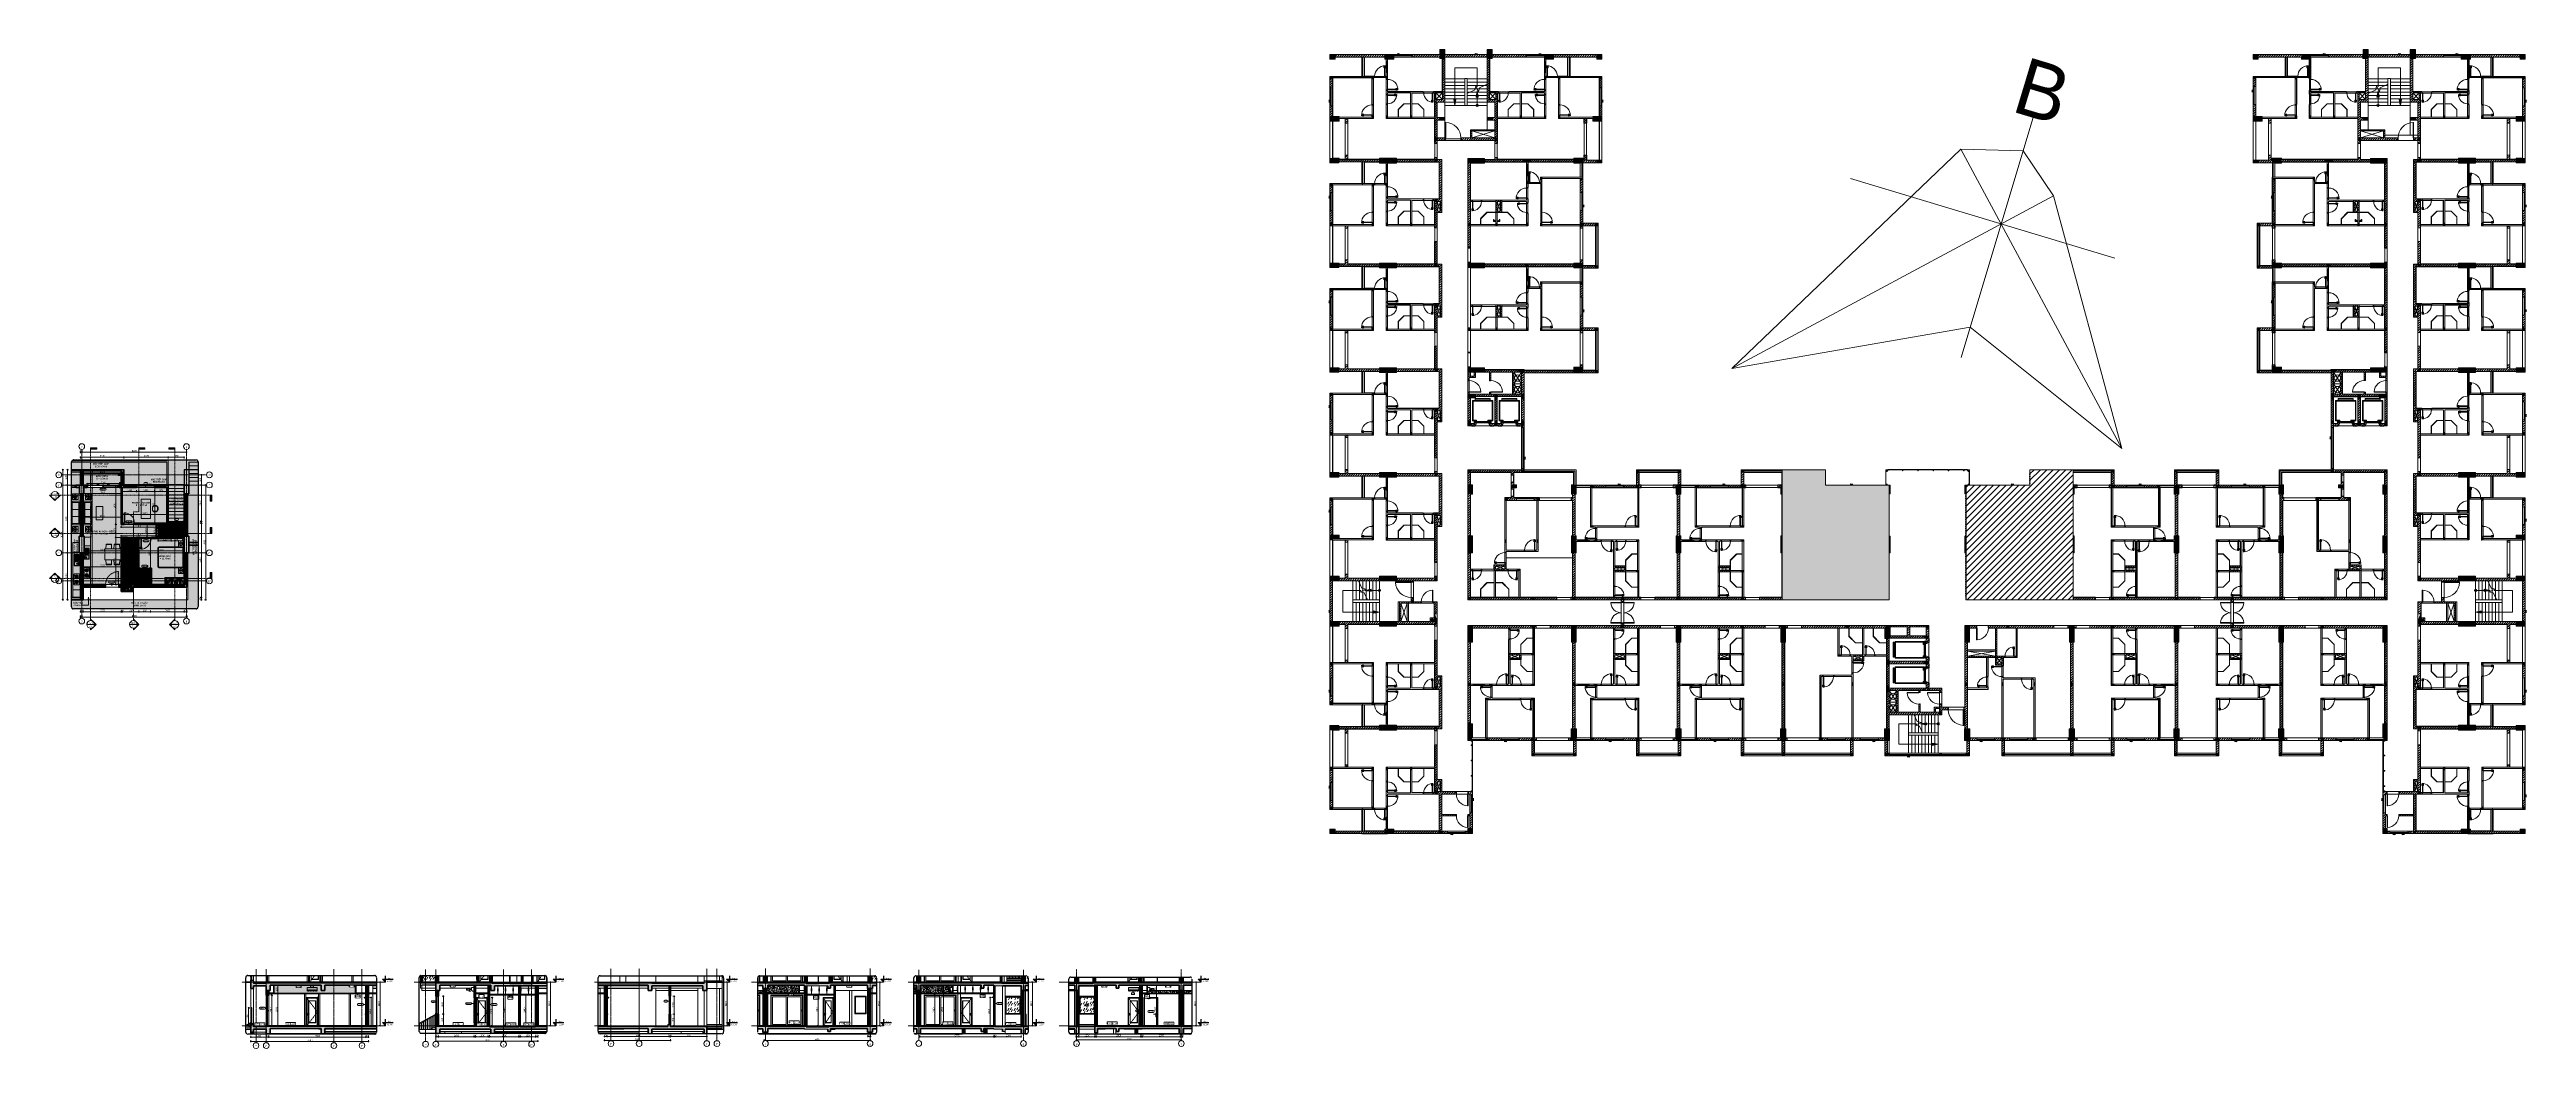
# Model space of a CAD drawing. Header units: millimetres. Extents: x 66631 to 260610, y 416 to 78637.
import ezdxf

# ---------------------------------------------------------------- set-up
doc = ezdxf.new("R2010")
doc.units = ezdxf.units.MM
for name, pattern in [('Centre', [31.75, 6.35, -4.7625, 15.875, -4.7625]), ('Dash', [6, 3, -3]), ('Dash - Tight', [4.5, 3, -1.5]), ('Dash Dot 3_16_', [7.9375, 4.7625, -1.5875, 0, -1.5875]), ('Grid Line', [22.225, 12.7, -3.175, 3.175, -3.175]), ('Hidden', [7.14375, 4.7625, -2.38125]), ('IMPORT-CENTER _2_', [40.64, 25.4, -5.08, 5.08, -5.08]), ('IMPORT-CENTER _3_', [10.16, 6.35, -1.27, 1.27, -1.27]), ('IMPORT-Dash _2_', [6, 3, -3])]:
    doc.linetypes.add(name, pattern=pattern)
for name, color, linetype, lineweight in [('0-1', 7, 'Continuous', 5), ('0-2', 130, 'Continuous', 9), ('0-3', 7, 'Continuous', 18), ('0-4', 90, 'Continuous', 5), ('0-5', 130, 'Continuous', 5), ('A-ANNO-DIMS', 211, 'Continuous', 9), ('A-ANNO-DIMS-50', 211, 'Continuous', 9), ('A-CLNG', 13, 'Continuous', 18), ('A-CLNG-1', 250, 'Continuous', 35), ('A-CLNG-2', 7, 'Continuous', 18), ('A-CLNG-FNSH-1', 7, 'Continuous', 18), ('A-CLNG-IDEN', 151, 'Continuous', 9), ('A-CLNG-PATT-1', 7, 'Continuous', 18), ('A-CLNG-PATT-2', 31, 'Continuous', 25), ('A-CLNG-PATT-3', 13, 'Continuous', 18), ('A-CLNG-PATT-4', 9, 'Continuous', 18), ('A-DETL-GENF', 92, 'Continuous', 18), ('A-DETL-GENF-1', 7, 'Continuous', 18), ('A-DETL-GENF-3', 92, 'Dash - Tight', 18), ('A-DETL-GENF-4', 92, 'Hidden', 25), ('A-DETL-GENF-5', 9, 'Continuous', 18), ('A-DETL-GENF-6', 20, 'Continuous', 9), ('A-DETL-GENF-7', 130, 'Continuous', 9), ('A-DETL-GENF-HDLN-1', 7, 'Dash', 18), ('A-DETL-MEDM', 33, 'Continuous', 35), ('A-DETL-THIN', 151, 'Continuous', 18), ('A-DETL-THIN-1', 7, 'Continuous', 18), ('A-DETL-THIN-2', 130, 'Continuous', 9), ('A-DETL-THIN-3', 151, 'Continuous', 9), ('A-DOOR', 31, 'Continuous', 18), ('A-DOOR-1', 253, 'Continuous', 18), ('A-DOOR-2', 130, 'Continuous', 9), ('A-DOOR-3', 7, 'Continuous', 18), ('A-DOOR-4', 10, 'Continuous', 25), ('A-DOOR-5', 31, 'Continuous', 25), ('A-DOOR-6', 250, 'Continuous', 35), ('A-DOOR-FRAM', 31, 'Continuous', 25), ('A-DOOR-FRAM-1', 31, 'Continuous', 18), ('A-DOOR-FRAM-2', 130, 'Continuous', 9), ('A-DOOR-GLAZ', 31, 'Continuous', 25), ('A-DOOR-GLAZ-1', 31, 'Continuous', 18), ('A-DOOR-HDLN', 31, 'Dash', 25), ('A-DOOR-IDEN', 31, 'Continuous', 9), ('A-FLOR', 192, 'Continuous', 18), ('A-FLOR-1', 130, 'Continuous', 9), ('A-FLOR-2', 9, 'Continuous', 18), ('A-FLOR-3', 7, 'Continuous', 18), ('A-FLOR-FNSH-1', 250, 'Continuous', 35), ('A-FLOR-HRAL', 11, 'Continuous', 18), ('A-FLOR-HRAL-1', 7, 'Continuous', 18), ('A-FLOR-HRAL-2', 11, 'Continuous', 25), ('A-FLOR-HRAL-3', 130, 'Continuous', 9), ('A-FLOR-IDEN', 11, 'Continuous', 9), ('A-FLOR-LEVL', 51, 'Continuous', 9), ('A-FLOR-LEVL-1', 51, 'Continuous', 25), ('A-FLOR-LEVL-2', 51, 'Centre', 9), ('A-FLOR-PATT-1', 253, 'Continuous', 18), ('A-FLOR-PATT-2', 8, 'Continuous', 18), ('A-FLOR-PATT-3', 67, 'Continuous', 18), ('A-GLAZ', 151, 'Continuous', 18), ('A-GLAZ-1', 253, 'Continuous', 18), ('A-GLAZ-2', 10, 'Continuous', 25), ('A-GLAZ-3', 151, 'Continuous', 25), ('A-GLAZ-4', 7, 'Continuous', 18), ('A-GLAZ-5', 130, 'Continuous', 9), ('A-GLAZ-CURT', 52, 'Continuous', 18), ('A-GLAZ-CURT-1', 253, 'Continuous', 18), ('A-GLAZ-CURT-2', 10, 'Continuous', 25), ('A-GLAZ-CURT-3', 9, 'Continuous', 18), ('A-GLAZ-CURT-4', 7, 'Continuous', 18), ('A-GLAZ-CURT-5', 130, 'Continuous', 9), ('A-GLAZ-CWMG', 51, 'Continuous', 18), ('A-GLAZ-CWMG-1', 130, 'Continuous', 9), ('A-GLAZ-CWMG-2', 9, 'Continuous', 18), ('A-GLAZ-IDEN', 152, 'Continuous', 9), ('A-WALL', 113, 'Continuous', 18), ('A-WALL-1', 130, 'Continuous', 9), ('A-WALL-2', 250, 'Continuous', 35), ('A-WALL-3', 7, 'Continuous', 18), ('A-WALL-4', 254, 'Continuous', 35), ('A-WALL-5', 113, 'Continuous', 35), ('A-WALL-PATT-1', 9, 'Continuous', 18), ('A-WALL-PATT-2', 111, 'Continuous', 18), ('A-WALL-PATT-3', 130, 'Continuous', 9), ('A_1404_dwg-1', 130, 'Continuous', 9), ('E-FIRE', 130, 'Continuous', 9), ('G-ANNO-SYMB', 111, 'Continuous', 9), ('G-ANNO-SYMB-1', 111, 'Dash Dot 3_16_', 18), ('G-ANNO-TEXT-1', 7, 'Continuous', 9), ('G-ANNO-TEXT-2', 130, 'Continuous', 9), ('G-IMPT', 8, 'Continuous', 18), ('G-IMPT-1', 9, 'Continuous', 18), ('G-IMPT-2', 8, 'Continuous', 25), ('G-IMPT-3', 8, 'IMPORT-CENTER _3_', 18), ('G-IMPT-4', 8, 'IMPORT-CENTER _2_', 18), ('HOA GIO_TIEN GIANG_dwg-1', 7, 'Continuous', 18), ('I-FURN', 30, 'Continuous', 18), ('I-FURN-1', 253, 'Continuous', 18), ('I-FURN-2', 50, 'Continuous', 18), ('I-WALL', 130, 'Continuous', 9), ('I-WALL-1', 130, 'Continuous', 9), ('M-EQPM', 50, 'Continuous', 18), ('M-EQPM-1', 253, 'Continuous', 18), ('M-EQPM-2', 7, 'Continuous', 18), ('M-EQPM-3', 50, 'Continuous', 25), ('M-EQPM-4', 250, 'Continuous', 35), ('M-EQPM-5', 130, 'Continuous', 9), ('M-EQPM-IDEN', 50, 'Continuous', 9), ('P-SANR-FIXT', 6, 'Continuous', 18), ('P-SANR-FIXT-1', 253, 'Continuous', 18), ('P-SANR-FIXT-2', 221, 'Continuous', 25), ('S-BEAM-1', 71, 'Continuous', 5), ('S-BEAM-2', 7, 'Continuous', 18), ('S-BEAM-3', 90, 'Continuous', 50), ('S-COLS', 52, 'Continuous', 18), ('S-COLS-1', 130, 'Continuous', 9), ('S-COLS-10', 9, 'Continuous', 18), ('S-COLS-11', 130, 'IMPORT-Dash _2_', 9), ('S-COLS-2', 130, 'Continuous', 9), ('S-COLS-3', 52, 'Continuous', 5), ('S-COLS-4', 130, 'Continuous', 9), ('S-COLS-5', 253, 'Continuous', 18), ('S-COLS-6', 250, 'Continuous', 35), ('S-COLS-7', 52, 'Continuous', 35), ('S-COLS-8', 52, 'Dash', 18), ('S-COLS-9', 7, 'Continuous', 18), ('S-COLS-HDLN', 52, 'Dash', 18), ('S-COLS-HDLN-1', 52, 'Continuous', 18), ('S-COLS-HDLN-2', 130, 'IMPORT-Dash _2_', 9), ('S-GRID-1', 1, 'Grid Line', 9), ('S-GRID-IDEN', 1, 'Continuous', 9), ('S-STRS', 31, 'Continuous', 18), ('S-STRS-1', 130, 'Continuous', 9), ('S-STRS-ANNO', 130, 'Continuous', 9), ('S-STRS-MBND', 130, 'Continuous', 9), ('TEXT', 130, 'Continuous', 9), ('TEXT-1', 7, 'Continuous', 18)]:
    doc.layers.add(name, color=color, linetype=linetype, lineweight=lineweight)
doc.layers.add('A-DETL-GENF-2', color=7, linetype='Continuous', lineweight=18, transparency=0.2)
doc.styles.add('.VnAvantH', font='', dxfattribs={"height": 4455})
doc.styles.add('Arial', font='arial.ttf', dxfattribs={"height": 100})
doc.styles.add('Arial_1', font='arial.ttf', dxfattribs={"height": 60})
doc.styles.add('Arial_2', font='arial.ttf', dxfattribs={"width": 0.9, "height": 75})
doc.styles.add('Arial_B', font='arialbd.ttf', dxfattribs={"width": 0.95, "height": 125})
doc.styles.add('Arial_B_1', font='arialbd.ttf', dxfattribs={"width": 0.9, "height": 100})
doc.styles.add('Arial_B_2', font='arialbd.ttf', dxfattribs={"width": 0.85, "height": 105})
doc.styles.add('Arial_B_3', font='arialbd.ttf', dxfattribs={"height": 60})
doc.styles.add('Tahoma', font='tahoma.ttf', dxfattribs={"width": 0.8, "height": 100})
doc.styles.add('Tahoma_1', font='tahoma.ttf', dxfattribs={"width": 0.8, "height": 90})
doc.styles.add('Tahoma_B', font='tahomabd.ttf', dxfattribs={"height": 162.5})
doc.styles.add('Tahoma_B_1', font='tahomabd.ttf', dxfattribs={"width": 0.85, "height": 100})
doc.styles.add('UTM Avo', font='', dxfattribs={"width": 0.9, "height": 125})
doc.styles.get('.VnAvantH').set_extended_font_data('.VnAvantH')
doc.styles.get('UTM Avo').set_extended_font_data('UTM Avo')
doc.dimstyles.new('1_Dim_chi_tiet_2_5', dxfattribs={"dimscale": 304.8, "dimtxt": 124.912619, "dimasz": 0.19685, "dimexe": 0.164042, "dimexo": 0.0625, "dimgap": 0.016404, "dimtad": 1, "dimdec": 0, "dimrnd": 5, "dimzin": 0, "dimdsep": 46, "dimtxsty": 'UTM Avo', "dimblk1": 'OBLIQUE', "dimblk2": 'OBLIQUE', "dimsah": 1, "dimcen": 0.09, "dimdle": 0.164042, "dimazin": 0, "dimtfac": 1, "dimtdec": 4, "dimtix": 1, "dimtmove": 0, "dimatfit": 3, "dimfxl": 0.328084, "dimfxlon": 1, "dimtvp": 1, "dimtolj": 1, "dimtzin": 0, "dimarcsym": 2})
pattern_1 = [(45, (0, 0), (-28.284271, 28.284271), [])]
pattern_2 = [(50, (0, 0), (364.3679, -31.8783), [38.1, -419.1]), (355, (0, 0), (-70.4859, 382.1133), [30.48, -335.28]), (100.451, (30.36, -2.66), (293.885, 350.2334), [32.38, -356.18]), (46.184, (0, 101.6), (542.1585, -84.0858), [57.15, -628.65]), (96.636, (45.2, 94.6), (474.805, 494.8554), [48.57, -534.27]), (351.184, (0, 101.6), (474.8102, 494.85), [45.72, -502.92]), (21, (50.8, 76.2), (303.2285, -204.5305), [38.1, -419.1]), (326, (50.8, 76.2), (123.6039, 368.376), [30.48, -335.28]), (71.451, (76.07, 59.16), (426.8341, 163.8427), [32.38, -356.18]), (37.5, (0, 0), (6.17665, 169.11015), [3.353, -327.863, 3.353, -337.007, -336.55]), (37.5, (0, 0), (6.17665, 169.11015), [-671.576, 3.353, -333.197]), (7.5, (0, 0), (133.63888, 200.3615), [3.353, -190.703, 3.353, -320.243, -128.27]), (7.5, (0, 0), (133.63888, 200.3615), [-517.652, 3.353, -124.917]), (327.5, (-113.28, 0), (271.18182, -11.45836), [3.353, -123.647, 3.353, -392.887, -525.78]), (327.5, (-113.28, 0), (271.18182, -11.45836), [-523.24, 3.353, -522.427]), (317.5, (-164.08, 0), (296.2585, 50.85285), [3.353, -161.747, 3.353, -259.791, -373.38]), (317.5, (-164.08, 0), (296.2585, 50.85285), [-428.244, 3.353, -370.027]), (45, (0, 0), (-125.7236, 125.7236), []), (45, (0, 190.5), (-125.7236, 125.7236), [])]
pattern_3 = [(50, (-40799.18, 15875), (364.368, -31.878), [38.1, -419.1]), (355, (-40799.2, 15875), (-70.486, 382.113), [30.48, -335.28]), (100.451, (-40768.82, 15872.34), (293.885, 350.233), [32.38, -356.18]), (46.184, (-40799.2, 15976.6), (542.158, -84.086), [57.15, -628.65]), (96.636, (-40754, 15969.6), (474.805, 494.855), [48.57, -534.27]), (351.184, (-40799.2, 15976.6), (474.81, 494.85), [45.72, -502.92]), (21, (-40748.38, 15951.2), (303.2285, -204.5305), [38.1, -419.1]), (326, (-40748.4, 15951.2), (123.604, 368.376), [30.48, -335.28]), (71.451, (-40723.1, 15934.16), (426.834, 163.843), [32.38, -356.18]), (37.5, (-40799.18, 15875), (6.1766, 169.1102), [3.353, -327.863, 3.353, -337.007, -336.55]), (37.5, (-40799.18, 15875), (6.1766, 169.1102), [-671.576, 3.353, -333.197]), (7.5, (-40799.18, 15875), (133.6389, 200.3615), [3.353, -190.703, 3.353, -320.243, -128.27]), (7.5, (-40799.18, 15875), (133.6389, 200.3615), [-517.652, 3.353, -124.917]), (327.5, (-40912.47, 15875), (271.1818, -11.4584), [3.353, -123.647, 3.353, -392.887, -525.78]), (327.5, (-40912.47, 15875), (271.1818, -11.4584), [-523.24, 3.353, -522.427]), (317.5, (-40963.27, 15875), (296.2585, 50.853), [3.353, -161.747, 3.353, -259.791, -373.38]), (317.5, (-40963.27, 15875), (296.2585, 50.853), [-428.244, 3.353, -370.027]), (45, (-40799.18, 15875), (-125.7236, 125.7236), []), (45, (-40799.18, 16065.5), (-125.7236, 125.7236), [])]
pattern_4 = [(0, (-40799.18, 15875), (406.4, 101.6), [16.764, -288.036, 16.764, -288.036, -1625.6]), (0, (-40799.18, 15875), (406.4, 101.6), [-609.6, 16.764, -592.836, 16.764, -288.036, -711.2]), (0, (-40799.18, 15875), (406.4, 101.6), [-1524, 16.764, -186.436, 16.764, -491.236]), (120, (-40646.78, 15925.8), (-291.1882, 301.1527), [16.764, -288.036, 16.764, -288.036, -1625.6]), (120, (-40646.78, 15925.8), (-291.1882, 301.1527), [-609.6, 16.764, -592.836, 16.764, -288.036, -711.2]), (120, (-40646.78, 15925.8), (-291.1882, 301.1527), [-1524, 16.764, -186.436, 16.764, -491.236]), (240, (-40595.98, 16129), (-115.2118, -402.7527), [16.764, -288.036, 16.764, -288.036, -1625.6]), (240, (-40595.98, 16129), (-115.2118, -402.7527), [-609.6, 16.764, -592.836, 16.764, -288.036, -711.2]), (240, (-40595.98, 16129), (-115.2118, -402.7527), [-1524, 16.764, -186.436, 16.764, -491.236])]
pattern_5 = [(0, (-40799.183, 15875), (203.2, 50.8), [16.764, -135.636, 16.764, -135.636, -812.8]), (0, (-40799.183, 15875), (203.2, 50.8), [-304.8, 16.764, -288.036, 16.764, -135.636, -355.6]), (0, (-40799.183, 15875), (203.2, 50.8), [-762, 16.764, -84.836, 16.764, -237.236]), (120, (-40722.983, 15900.4), (-145.59409, 150.57636), [16.764, -135.636, 16.764, -135.636, -812.8]), (120, (-40722.983, 15900.4), (-145.59409, 150.57636), [-304.8, 16.764, -288.036, 16.764, -135.636, -355.6]), (120, (-40722.983, 15900.4), (-145.59409, 150.57636), [-762, 16.764, -84.836, 16.764, -237.236]), (240, (-40697.583, 16002), (-57.60591, -201.37636), [16.764, -135.636, 16.764, -135.636, -812.8]), (240, (-40697.583, 16002), (-57.60591, -201.37636), [-304.8, 16.764, -288.036, 16.764, -135.636, -355.6]), (240, (-40697.583, 16002), (-57.60591, -201.37636), [-762, 16.764, -84.836, 16.764, -237.236])]
pattern_6 = [(45, (87338.21, 15875), (-28.28427, 28.28427), [])]
pattern_7 = [(0, (87338.21, 15875), (406.4, 101.6), [16.764, -288.036, 16.764, -288.036, -1625.6]), (0, (87338.21, 15875), (406.4, 101.6), [-609.6, 16.764, -592.836, 16.764, -288.036, -711.2]), (0, (87338.21, 15875), (406.4, 101.6), [-1524, 16.764, -186.436, 16.764, -491.236]), (120, (87490.61, 15925.8), (-291.1882, 301.1527), [16.764, -288.036, 16.764, -288.036, -1625.6]), (120, (87490.61, 15925.8), (-291.1882, 301.1527), [-609.6, 16.764, -592.836, 16.764, -288.036, -711.2]), (120, (87490.61, 15925.8), (-291.1882, 301.1527), [-1524, 16.764, -186.436, 16.764, -491.236]), (240, (87541.41, 16129), (-115.2118, -402.7527), [16.764, -288.036, 16.764, -288.036, -1625.6]), (240, (87541.41, 16129), (-115.2118, -402.7527), [-609.6, 16.764, -592.836, 16.764, -288.036, -711.2]), (240, (87541.41, 16129), (-115.2118, -402.7527), [-1524, 16.764, -186.436, 16.764, -491.236])]
pattern_8 = [(63.435, (-40202.43, 15909.78), (-0.0009, 508), [177.488, -958.435]), (63.435, (-40710.43, 15909.78), (-0.0009, 508), [177.488, -958.435]), (63.435, (-39959.25, 16007.92), (-0.0009, 508), [177.488, -958.435]), (63.435, (-40467.25, 16007.92), (-0.0009, 508), [177.488, -958.435]), (63.435, (-39996.05, 15973.28), (-0.0009, 508), [177.488, -958.435]), (63.435, (-40504.05, 15973.28), (-0.0009, 508), [177.488, -958.435]), (63.435, (-40033.57, 16171.7), (-0.0009, 508), [86.267, -1049.655]), (63.435, (-40541.57, 16171.7), (-0.0009, 508), [86.267, -1049.655]), (63.435, (-40058.1, 16140.98), (-0.0009, 508), [177.488, -958.435]), (63.435, (-40566.1, 16140.98), (-0.0009, 508), [177.488, -958.435]), (63.435, (-40053.78, 16163.03), (-0.0009, 508), [177.488, -958.435]), (63.435, (-40561.78, 16163.03), (-0.0009, 508), [177.488, -958.435]), (63.435, (-40258.73, 16066.31), (-0.0009, 508), [177.488, -958.435]), (63.435, (-40766.73, 16066.31), (-0.0009, 508), [177.488, -958.435]), (63.435, (-40254.4, 16092.3), (-0.0009, 508), [177.488, -958.435]), (63.435, (-40762.4, 16092.3), (-0.0009, 508), [177.488, -958.435]), (63.435, (-40253.24, 16111.03), (-0.0009, 508), [177.488, -958.435]), (63.435, (-40761.24, 16111.03), (-0.0009, 508), [177.488, -958.435])]
pattern_9 = [(50, (87338.2, 15875), (364.368, -31.878), [38.1, -419.1]), (355, (87338.2, 15875), (-70.486, 382.113), [30.48, -335.28]), (100.451, (87368.57, 15872.34), (293.885, 350.233), [32.38, -356.18]), (46.184, (87338.2, 15976.6), (542.158, -84.086), [57.15, -628.65]), (96.636, (87383.4, 15969.6), (474.805, 494.855), [48.57, -534.27]), (351.184, (87338.2, 15976.6), (474.81, 494.85), [45.72, -502.92]), (21, (87389, 15951.2), (303.2285, -204.5305), [38.1, -419.1]), (326, (87389, 15951.2), (123.604, 368.376), [30.48, -335.28]), (71.451, (87414.28, 15934.16), (426.834, 163.843), [32.38, -356.18]), (37.5, (87338.21, 15875), (6.1766, 169.1102), [3.353, -327.863, 3.353, -337.007, -336.55]), (37.5, (87338.21, 15875), (6.1766, 169.1102), [-671.576, 3.353, -333.197]), (7.5, (87338.21, 15875), (133.6389, 200.3615), [3.353, -190.703, 3.353, -320.243, -128.27]), (7.5, (87338.21, 15875), (133.6389, 200.3615), [-517.652, 3.353, -124.917]), (327.5, (87224.93, 15875), (271.1818, -11.4584), [3.353, -123.647, 3.353, -392.887, -525.78]), (327.5, (87224.93, 15875), (271.1818, -11.4584), [-523.24, 3.353, -522.427]), (317.5, (87174.13, 15875), (296.2585, 50.853), [3.353, -161.747, 3.353, -259.791, -373.38]), (317.5, (87174.13, 15875), (296.2585, 50.853), [-428.244, 3.353, -370.027]), (45, (87338.21, 15875), (-125.7236, 125.7236), []), (45, (87338.21, 16065.5), (-125.7236, 125.7236), [])]
pattern_10 = [(45, (-40799.183, 15875), (-28.28427, 28.28427), [])]
pattern_11 = [(45, (-40799.183, 15875), (-17.67767, 17.67767), []), (135, (-40799.183, 15875), (-17.67767, -17.67767), [])]
pattern_12 = [(45, (100623.06, 15875), (-28.28427, 28.28427), [])]
pattern_13 = [(50, (100623.06, 15875), (364.368, -31.878), [38.1, -419.1]), (355, (100623.06, 15875), (-70.486, 382.113), [30.48, -335.28]), (100.451, (100653.42, 15872.34), (293.885, 350.233), [32.38, -356.18]), (46.184, (100623.06, 15976.6), (542.158, -84.086), [57.15, -628.65]), (96.636, (100668.24, 15969.6), (474.805, 494.855), [48.57, -534.27]), (351.184, (100623.06, 15976.6), (474.81, 494.85), [45.72, -502.92]), (21, (100673.86, 15951.2), (303.2285, -204.5305), [38.1, -419.1]), (326, (100673.86, 15951.2), (123.604, 368.376), [30.48, -335.28]), (71.451, (100699.13, 15934.16), (426.834, 163.843), [32.38, -356.18]), (37.5, (100623.06, 15875), (6.1766, 169.1102), [3.353, -327.863, 3.353, -337.007, -336.55]), (37.5, (100623.06, 15875), (6.1766, 169.1102), [-671.576, 3.353, -333.197]), (7.5, (100623.06, 15875), (133.6389, 200.3615), [3.353, -190.703, 3.353, -320.243, -128.27]), (7.5, (100623.06, 15875), (133.6389, 200.3615), [-517.652, 3.353, -124.917]), (327.5, (100509.78, 15875), (271.1818, -11.4584), [3.353, -123.647, 3.353, -392.887, -525.78]), (327.5, (100509.78, 15875), (271.1818, -11.4584), [-523.24, 3.353, -522.427]), (317.5, (100458.98, 15875), (296.2585, 50.853), [3.353, -161.747, 3.353, -259.791, -373.38]), (317.5, (100458.98, 15875), (296.2585, 50.853), [-428.244, 3.353, -370.027]), (45, (100623.06, 15875), (-125.7236, 125.7236), []), (45, (100623.06, 16065.5), (-125.7236, 125.7236), [])]
pattern_14 = [(50, (40799.18, 15875), (364.368, -31.878), [38.1, -419.1]), (355, (40799.2, 15875), (-70.486, 382.113), [30.48, -335.28]), (100.451, (40829.55, 15872.34), (293.885, 350.233), [32.38, -356.18]), (46.184, (40799.2, 15976.6), (542.158, -84.086), [57.15, -628.65]), (96.636, (40844.36, 15969.6), (474.805, 494.855), [48.57, -534.27]), (351.184, (40799.2, 15976.6), (474.81, 494.85), [45.72, -502.92]), (21, (40849.98, 15951.2), (303.2285, -204.5305), [38.1, -419.1]), (326, (40850, 15951.2), (123.604, 368.376), [30.48, -335.28]), (71.451, (40875.25, 15934.16), (426.834, 163.843), [32.38, -356.18]), (37.5, (40799.18, 15875), (6.1766, 169.1102), [3.353, -327.863, 3.353, -337.007, -336.55]), (37.5, (40799.18, 15875), (6.1766, 169.1102), [-671.576, 3.353, -333.197]), (7.5, (40799.18, 15875), (133.6389, 200.3615), [3.353, -190.703, 3.353, -320.243, -128.27]), (7.5, (40799.18, 15875), (133.6389, 200.3615), [-517.652, 3.353, -124.917]), (327.5, (40685.9, 15875), (271.1818, -11.4584), [3.353, -123.647, 3.353, -392.887, -525.78]), (327.5, (40685.9, 15875), (271.1818, -11.4584), [-523.24, 3.353, -522.427]), (317.5, (40635.1, 15875), (296.2585, 50.853), [3.353, -161.747, 3.353, -259.791, -373.38]), (317.5, (40635.1, 15875), (296.2585, 50.853), [-428.244, 3.353, -370.027]), (45, (40799.18, 15875), (-125.7236, 125.7236), []), (45, (40799.18, 16065.5), (-125.7236, 125.7236), [])]
pattern_15 = [(45, (114362.828, 15875), (-28.28427, 28.28427), [])]
pattern_16 = [(50, (73567.88, 15875), (364.368, -31.878), [38.1, -419.1]), (355, (73567.88, 15875), (-70.486, 382.113), [30.48, -335.28]), (100.451, (73598.24, 15872.34), (293.885, 350.233), [32.38, -356.18]), (46.184, (73567.88, 15976.6), (542.158, -84.086), [57.15, -628.65]), (96.636, (73613.05, 15969.6), (474.805, 494.855), [48.57, -534.27]), (351.184, (73567.9, 15976.6), (474.81, 494.85), [45.72, -502.92]), (21, (73618.68, 15951.2), (303.2285, -204.5305), [38.1, -419.1]), (326, (73618.68, 15951.2), (123.604, 368.376), [30.48, -335.28]), (71.451, (73643.95, 15934.16), (426.834, 163.843), [32.38, -356.18]), (37.5, (73567.88, 15875), (6.1766, 169.1102), [3.353, -327.863, 3.353, -337.007, -336.55]), (37.5, (73567.88, 15875), (6.1766, 169.1102), [-671.576, 3.353, -333.197]), (7.5, (73567.88, 15875), (133.6389, 200.3615), [3.353, -190.703, 3.353, -320.243, -128.27]), (7.5, (73567.88, 15875), (133.6389, 200.3615), [-517.652, 3.353, -124.917]), (327.5, (73454.59, 15875), (271.1818, -11.4584), [3.353, -123.647, 3.353, -392.887, -525.78]), (327.5, (73454.59, 15875), (271.1818, -11.4584), [-523.24, 3.353, -522.427]), (317.5, (73403.8, 15875), (296.2585, 50.853), [3.353, -161.747, 3.353, -259.791, -373.38]), (317.5, (73403.8, 15875), (296.2585, 50.853), [-428.244, 3.353, -370.027]), (45, (73567.88, 15875), (-125.7236, 125.7236), []), (45, (73567.88, 16065.5), (-125.7236, 125.7236), [])]
pattern_17 = [(0, (73567.876, 15875), (203.2, 50.8), [16.764, -135.636, 16.764, -135.636, -812.8]), (0, (73567.876, 15875), (203.2, 50.8), [-304.8, 16.764, -288.036, 16.764, -135.636, -355.6]), (0, (73567.876, 15875), (203.2, 50.8), [-762, 16.764, -84.836, 16.764, -237.236]), (120, (73644.076, 15900.4), (-145.59409, 150.57636), [16.764, -135.636, 16.764, -135.636, -812.8]), (120, (73644.076, 15900.4), (-145.59409, 150.57636), [-304.8, 16.764, -288.036, 16.764, -135.636, -355.6]), (120, (73644.076, 15900.4), (-145.59409, 150.57636), [-762, 16.764, -84.836, 16.764, -237.236]), (240, (73669.476, 16002), (-57.60591, -201.37636), [16.764, -135.636, 16.764, -135.636, -812.8]), (240, (73669.476, 16002), (-57.60591, -201.37636), [-304.8, 16.764, -288.036, 16.764, -135.636, -355.6]), (240, (73669.476, 16002), (-57.60591, -201.37636), [-762, 16.764, -84.836, 16.764, -237.236])]
pattern_18 = [(45, (73567.876, 15875), (-28.28427, 28.28427), [])]
pattern_19 = [(0, (73567.88, 15875), (406.4, 101.6), [16.764, -288.036, 16.764, -288.036, -1625.6]), (0, (73567.88, 15875), (406.4, 101.6), [-609.6, 16.764, -592.836, 16.764, -288.036, -711.2]), (0, (73567.88, 15875), (406.4, 101.6), [-1524, 16.764, -186.436, 16.764, -491.236]), (120, (73720.28, 15925.8), (-291.1882, 301.1527), [16.764, -288.036, 16.764, -288.036, -1625.6]), (120, (73720.28, 15925.8), (-291.1882, 301.1527), [-609.6, 16.764, -592.836, 16.764, -288.036, -711.2]), (120, (73720.28, 15925.8), (-291.1882, 301.1527), [-1524, 16.764, -186.436, 16.764, -491.236]), (240, (73771.08, 16129), (-115.2118, -402.7527), [16.764, -288.036, 16.764, -288.036, -1625.6]), (240, (73771.08, 16129), (-115.2118, -402.7527), [-609.6, 16.764, -592.836, 16.764, -288.036, -711.2]), (240, (73771.08, 16129), (-115.2118, -402.7527), [-1524, 16.764, -186.436, 16.764, -491.236])]
pattern_20 = [(45, (127106.24, 15875), (-28.28427, 28.28427), [])]
pattern_21 = [(45, (127106.24, 15875), (-53.033, 53.033), []), (135, (127106.24, 15875), (-53.033, -53.033), [])]
pattern_22 = [(0, (127106.24, 15875), (406.4, 101.6), [16.764, -288.036, 16.764, -288.036, -1625.6]), (0, (127106.24, 15875), (406.4, 101.6), [-609.6, 16.764, -592.836, 16.764, -288.036, -711.2]), (0, (127106.24, 15875), (406.4, 101.6), [-1524, 16.764, -186.436, 16.764, -491.236]), (120, (127258.64, 15925.8), (-291.1882, 301.1527), [16.764, -288.036, 16.764, -288.036, -1625.6]), (120, (127258.64, 15925.8), (-291.1882, 301.1527), [-609.6, 16.764, -592.836, 16.764, -288.036, -711.2]), (120, (127258.64, 15925.8), (-291.1882, 301.1527), [-1524, 16.764, -186.436, 16.764, -491.236]), (240, (127309.44, 16129), (-115.2118, -402.7527), [16.764, -288.036, 16.764, -288.036, -1625.6]), (240, (127309.44, 16129), (-115.2118, -402.7527), [-609.6, 16.764, -592.836, 16.764, -288.036, -711.2]), (240, (127309.44, 16129), (-115.2118, -402.7527), [-1524, 16.764, -186.436, 16.764, -491.236])]
pattern_23 = [(63.435, (74164.63, 15909.78), (-0.0009, 508.0002), [177.488, -958.435]), (63.435, (73656.63, 15909.78), (-0.0009, 508.0002), [177.488, -958.435]), (63.435, (74407.81, 16007.92), (-0.0009, 508.0002), [177.488, -958.435]), (63.435, (73899.81, 16007.92), (-0.0009, 508.0002), [177.488, -958.435]), (63.435, (74371, 15973.28), (-0.0009, 508.0002), [177.488, -958.435]), (63.435, (73863, 15973.28), (-0.0009, 508.0002), [177.488, -958.435]), (63.435, (74333.49, 16171.7), (-0.0009, 508.0002), [86.267, -1049.655]), (63.435, (73825.49, 16171.7), (-0.0009, 508.0002), [86.267, -1049.655]), (63.435, (74308.95, 16140.98), (-0.0009, 508.0002), [177.488, -958.435]), (63.435, (73800.95, 16140.98), (-0.0009, 508.0002), [177.488, -958.435]), (63.435, (74313.28, 16163.03), (-0.0009, 508.0002), [177.488, -958.435]), (63.435, (73805.28, 16163.03), (-0.0009, 508.0002), [177.488, -958.435]), (63.435, (74108.32, 16066.31), (-0.0009, 508.0002), [177.488, -958.435]), (63.435, (73600.32, 16066.31), (-0.0009, 508.0002), [177.488, -958.435]), (63.435, (74112.66, 16092.3), (-0.0009, 508.0002), [177.488, -958.435]), (63.435, (73604.66, 16092.3), (-0.0009, 508.0002), [177.488, -958.435]), (63.435, (74113.82, 16111.03), (-0.0009, 508.0002), [177.488, -958.435]), (63.435, (73605.82, 16111.03), (-0.0009, 508.0002), [177.488, -958.435])]
pattern_24 = [(50, (127106.24, 15875), (364.368, -31.878), [38.1, -419.1]), (355, (127106.24, 15875), (-70.486, 382.113), [30.48, -335.28]), (100.451, (127136.6, 15872.34), (293.885, 350.233), [32.38, -356.18]), (46.184, (127106.24, 15976.6), (542.158, -84.086), [57.15, -628.65]), (96.636, (127151.4, 15969.6), (474.805, 494.855), [48.57, -534.27]), (351.184, (127106.24, 15976.6), (474.81, 494.85), [45.72, -502.92]), (21, (127157.04, 15951.2), (303.2285, -204.5305), [38.1, -419.1]), (326, (127157.04, 15951.2), (123.604, 368.376), [30.48, -335.28]), (71.451, (127182.3, 15934.16), (426.834, 163.843), [32.38, -356.18]), (37.5, (127106.24, 15875), (6.1766, 169.1102), [3.353, -327.863, 3.353, -337.007, -336.55]), (37.5, (127106.24, 15875), (6.1766, 169.1102), [-671.576, 3.353, -333.197]), (7.5, (127106.24, 15875), (133.6389, 200.3615), [3.353, -190.703, 3.353, -320.243, -128.27]), (7.5, (127106.24, 15875), (133.6389, 200.3615), [-517.652, 3.353, -124.917]), (327.5, (126992.95, 15875), (271.1818, -11.4584), [3.353, -123.647, 3.353, -392.887, -525.78]), (327.5, (126992.95, 15875), (271.1818, -11.4584), [-523.24, 3.353, -522.427]), (317.5, (126942.15, 15875), (296.2585, 50.853), [3.353, -161.747, 3.353, -259.791, -373.38]), (317.5, (126942.15, 15875), (296.2585, 50.853), [-428.244, 3.353, -370.027]), (45, (127106.24, 15875), (-125.7236, 125.7236), []), (45, (127106.24, 16065.5), (-125.7236, 125.7236), [])]
pattern_25 = [(45, (139113.61, 15875), (-28.28427, 28.28427), [])]
pattern_26 = [(0, (139113.61, 15875), (406.4, 101.6), [16.764, -288.036, 16.764, -288.036, -1625.6]), (0, (139113.61, 15875), (406.4, 101.6), [-609.6, 16.764, -592.836, 16.764, -288.036, -711.2]), (0, (139113.61, 15875), (406.4, 101.6), [-1524, 16.764, -186.436, 16.764, -491.236]), (120, (139266.01, 15925.8), (-291.1882, 301.1527), [16.764, -288.036, 16.764, -288.036, -1625.6]), (120, (139266.01, 15925.8), (-291.1882, 301.1527), [-609.6, 16.764, -592.836, 16.764, -288.036, -711.2]), (120, (139266.01, 15925.8), (-291.1882, 301.1527), [-1524, 16.764, -186.436, 16.764, -491.236]), (240, (139316.81, 16129), (-115.2118, -402.7527), [16.764, -288.036, 16.764, -288.036, -1625.6]), (240, (139316.81, 16129), (-115.2118, -402.7527), [-609.6, 16.764, -592.836, 16.764, -288.036, -711.2]), (240, (139316.81, 16129), (-115.2118, -402.7527), [-1524, 16.764, -186.436, 16.764, -491.236])]
pattern_27 = [(50, (139113.6, 15875), (364.368, -31.878), [38.1, -419.1]), (355, (139113.6, 15875), (-70.486, 382.113), [30.48, -335.28]), (100.451, (139143.98, 15872.34), (293.885, 350.233), [32.38, -356.18]), (46.184, (139113.6, 15976.6), (542.158, -84.086), [57.15, -628.65]), (96.636, (139158.8, 15969.6), (474.805, 494.855), [48.57, -534.27]), (351.184, (139113.6, 15976.6), (474.81, 494.85), [45.72, -502.92]), (21, (139164.4, 15951.2), (303.2285, -204.5305), [38.1, -419.1]), (326, (139164.4, 15951.2), (123.604, 368.376), [30.48, -335.28]), (71.451, (139189.68, 15934.16), (426.834, 163.843), [32.38, -356.18]), (37.5, (139113.61, 15875), (6.1766, 169.1102), [3.353, -327.863, 3.353, -337.007, -336.55]), (37.5, (139113.61, 15875), (6.1766, 169.1102), [-671.576, 3.353, -333.197]), (7.5, (139113.61, 15875), (133.6389, 200.3615), [3.353, -190.703, 3.353, -320.243, -128.27]), (7.5, (139113.61, 15875), (133.6389, 200.3615), [-517.652, 3.353, -124.917]), (327.5, (139000.33, 15875), (271.1818, -11.4584), [3.353, -123.647, 3.353, -392.887, -525.78]), (327.5, (139000.33, 15875), (271.1818, -11.4584), [-523.24, 3.353, -522.427]), (317.5, (138949.53, 15875), (296.2585, 50.853), [3.353, -161.747, 3.353, -259.791, -373.38]), (317.5, (138949.53, 15875), (296.2585, 50.853), [-428.244, 3.353, -370.027]), (45, (139113.61, 15875), (-125.7236, 125.7236), []), (45, (139113.61, 16065.5), (-125.7236, 125.7236), [])]
pattern_28 = [(50, (-72898.96, 15875), (364.368, -31.878), [38.1, -419.1]), (355, (-72898.96, 15875), (-70.486, 382.113), [30.48, -335.28]), (100.451, (-72868.6, 15872.34), (293.885, 350.233), [32.38, -356.18]), (46.184, (-72898.96, 15976.6), (542.158, -84.086), [57.15, -628.65]), (96.636, (-72853.8, 15969.6), (474.805, 494.855), [48.57, -534.27]), (351.184, (-72898.96, 15976.6), (474.81, 494.85), [45.72, -502.92]), (21, (-72848.15, 15951.2), (303.2285, -204.5305), [38.1, -419.1]), (326, (-72848.15, 15951.2), (123.604, 368.376), [30.48, -335.28]), (71.451, (-72822.9, 15934.16), (426.834, 163.843), [32.38, -356.18]), (37.5, (-72898.96, 15875), (6.1766, 169.1102), [3.353, -327.863, 3.353, -337.007, -336.55]), (37.5, (-72898.96, 15875), (6.1766, 169.1102), [-671.576, 3.353, -333.197]), (7.5, (-72898.96, 15875), (133.6389, 200.3615), [3.353, -190.703, 3.353, -320.243, -128.27]), (7.5, (-72898.96, 15875), (133.6389, 200.3615), [-517.652, 3.353, -124.917]), (327.5, (-73012.24, 15875), (271.1818, -11.4584), [3.353, -123.647, 3.353, -392.887, -525.78]), (327.5, (-73012.24, 15875), (271.1818, -11.4584), [-523.24, 3.353, -522.427]), (317.5, (-73063.04, 15875), (296.2585, 50.853), [3.353, -161.747, 3.353, -259.791, -373.38]), (317.5, (-73063.04, 15875), (296.2585, 50.853), [-428.244, 3.353, -370.027]), (45, (-72898.96, 15875), (-125.7236, 125.7236), []), (45, (-72898.96, 16065.5), (-125.7236, 125.7236), [])]
pattern_29 = [(0, (-72898.955, 15875), (203.2, 50.8), [16.764, -135.636, 16.764, -135.636, -812.8]), (0, (-72898.955, 15875), (203.2, 50.8), [-304.8, 16.764, -288.036, 16.764, -135.636, -355.6]), (0, (-72898.955, 15875), (203.2, 50.8), [-762, 16.764, -84.836, 16.764, -237.236]), (120, (-72822.755, 15900.4), (-145.59409, 150.57636), [16.764, -135.636, 16.764, -135.636, -812.8]), (120, (-72822.755, 15900.4), (-145.59409, 150.57636), [-304.8, 16.764, -288.036, 16.764, -135.636, -355.6]), (120, (-72822.755, 15900.4), (-145.59409, 150.57636), [-762, 16.764, -84.836, 16.764, -237.236]), (240, (-72797.355, 16002), (-57.60591, -201.37636), [16.764, -135.636, 16.764, -135.636, -812.8]), (240, (-72797.355, 16002), (-57.60591, -201.37636), [-304.8, 16.764, -288.036, 16.764, -135.636, -355.6]), (240, (-72797.355, 16002), (-57.60591, -201.37636), [-762, 16.764, -84.836, 16.764, -237.236])]
pattern_30 = [(45, (-72898.955, 15875), (-28.28427, 28.28427), [])]
pattern_31 = [(45, (151520.05, 15875), (-28.28427, 28.28427), [])]
pattern_32 = [(0, (151520.05, 15875), (406.4, 101.6), [16.764, -288.036, 16.764, -288.036, -1625.6]), (0, (151520.05, 15875), (406.4, 101.6), [-609.6, 16.764, -592.836, 16.764, -288.036, -711.2]), (0, (151520.05, 15875), (406.4, 101.6), [-1524, 16.764, -186.436, 16.764, -491.236]), (120, (151672.45, 15925.8), (-291.1882, 301.1527), [16.764, -288.036, 16.764, -288.036, -1625.6]), (120, (151672.45, 15925.8), (-291.1882, 301.1527), [-609.6, 16.764, -592.836, 16.764, -288.036, -711.2]), (120, (151672.45, 15925.8), (-291.1882, 301.1527), [-1524, 16.764, -186.436, 16.764, -491.236]), (240, (151723.25, 16129), (-115.2118, -402.7527), [16.764, -288.036, 16.764, -288.036, -1625.6]), (240, (151723.25, 16129), (-115.2118, -402.7527), [-609.6, 16.764, -592.836, 16.764, -288.036, -711.2]), (240, (151723.25, 16129), (-115.2118, -402.7527), [-1524, 16.764, -186.436, 16.764, -491.236])]
pattern_33 = [(45, (0, 0), (-90.50967, 90.50967), [])]

# ---------------------------------------------------------------- blocks, each defined once
blk = doc.blocks.new('NCV_TKTC_KET CAU_rvt-1-TKCS_CĂN HỘ LOẠI 1B - MẶT BẰNG')
at = {"layer": 'S-COLS-3'}
for points in [[(69328, 43837), (69328, 43837), (69253, 43837)], [(77396, 40536), (77453, 40536), (77453, 40537), (77378, 40537), (77378, 40536), (77378, 40536)]]:
    blk.add_hatch(color=256, dxfattribs=at).paths.add_polyline_path(points)
at = {"layer": 'A-FLOR'}
for p, q in [((72453, 45736), (72453, 45737)), ((72453, 44537), (72453, 45537)), ((78259, 44537), (77578, 44537))]:
    blk.add_line(p, q, dxfattribs=at)
at = {"layer": 'S-COLS'}
for p, q in [((68978, 44337), (68978, 43837)), ((68978, 43837), (69053, 43837)), ((69253, 43837), (69328, 43837)), ((77528, 44537), (77178, 44537)), ((77178, 44537), (77178, 43837)), ((77378, 43837), (77453, 43837)), ((77453, 43837), (77528, 43837)), ((77528, 43837), (77528, 44537)), ((69053, 40537), (68953, 40537)), ((68953, 39237), (68977, 39237)), ((68978, 39237), (69053, 39237)), ((69253, 39237), (69353, 39237)), ((77453, 40537), (77378, 40537)), ((77378, 39237), (77453, 39237)), ((77528, 40537), (77453, 40537)), ((77453, 39237), (77528, 39237)), ((77528, 40037), (77528, 40537)), ((77528, 39237), (77528, 39837))]:
    blk.add_line(p, q, dxfattribs=at)
blk = doc.blocks.new('DOOR_CW_01 CANH MO-PANEL KINH - DIW_01-900x2200-CỬA GỖ VÂN LAMINATE-553375-TKCS_CĂN HỘ LOẠI 1B - MẶT BẰNG')
at = {"layer": 'A-DETL-GENF-1'}
for p, q in [((-442, -737), (-442, -816)), ((-399, -820), (-438, -820)), ((-434, -711), (-427, -716)), ((-434, -800), (-434, -737)), ((-399, -804), (-430, -804)), ((-399, -792), (-399, -832)), ((-397, -792), (-399, -792)), ((-399, -832), (-397, -832)), ((-397, -182), (-397, -62)), ((-397, -62), (-357, -62)), ((-357, -182), (-397, -182)), ((-397, -196), (-391, -196)), ((-397, -738), (-397, -196)), ((-397, -738), (-391, -738)), ((-357, -752), (-397, -752)), ((-397, -752), (-397, -872)), ((-397, -792), (-397, -832)), ((-397, -872), (-357, -872)), ((-391, -196), (-391, -182)), ((-391, -182), (-363, -182)), ((-391, -752), (-391, -738)), ((-363, -752), (-391, -752)), ((-363, -182), (-363, -196)), ((-357, -196), (-363, -196)), ((-357, -738), (-363, -738)), ((-363, -738), (-363, -752)), ((-357, -62), (-357, -182)), ((-357, -196), (-357, -738)), ((-357, -872), (-357, -752)), ((-357, -792), (-357, -832)), ((-357, -792), (-355, -792)), ((-355, -832), (-357, -832)), ((-355, -792), (-355, -832)), ((-355, -804), (-324, -804)), ((-355, -820), (-316, -820)), ((-320, -711), (-327, -716)), ((-320, -800), (-320, -737)), ((-312, -737), (-312, -816))]:
    blk.add_line(p, q, dxfattribs=at)
blk.add_circle((-407, -60), 10, dxfattribs=at)
for centre, radius, start, end in [((-397, -737), 45, 145, 180), ((-438, -816), 4, 180, 270), ((-407, -60), 814, 268, 0), ((-397, -737), 37, 145, 180), ((-430, -800), 4, 180, 270), ((-357, -737), 37, 0, 35), ((-324, -800), 4, 270, 0), ((-357, -737), 45, 360, 35), ((-316, -816), 4, 270, 0)]:
    blk.add_arc(centre, radius, start, end, dxfattribs=at)
at = {"layer": 'A-DOOR-3'}
blk.add_line((-407, -50), (-382, -50), dxfattribs=at)
at = {"layer": 'A-DOOR-4'}
for p, q in [((-450, 50), (-400, 50)), ((-400, 50), (-400, 0)), ((400, 0), (400, 50)), ((400, 50), (450, 50)), ((-410, -50), (-450, -50)), ((-410, 0), (-410, -50)), ((-400, 0), (-410, 0)), ((410, 0), (400, 0)), ((410, -50), (410, 0)), ((450, -50), (410, -50))]:
    blk.add_line(p, q, dxfattribs=at)
blk = doc.blocks.new('DOOR_CW_01 CANH MO-PANEL KINH - DIG_02-800x2200-CỬA NHÔM KÍNH-400864-TKCS_CĂN HỘ LOẠI 1B - MẶT BẰNG')
at = {"layer": 'A-DETL-GENF-1'}
for p, q in [((-392, 637), (-392, 716)), ((-349, 720), (-388, 720)), ((-384, 700), (-384, 637)), ((-384, 611), (-377, 616)), ((-349, 704), (-380, 704)), ((-349, 732), (-347, 732)), ((-349, 692), (-349, 732)), ((-347, 692), (-349, 692)), ((-347, 772), (-307, 772)), ((-347, 652), (-347, 772)), ((-347, 692), (-347, 732)), ((-307, 652), (-347, 652)), ((-347, 638), (-341, 638)), ((-347, 638), (-347, 196)), ((-347, 196), (-341, 196)), ((-307, 182), (-347, 182)), ((-347, 182), (-347, 62)), ((-347, 62), (-307, 62)), ((-313, 652), (-341, 652)), ((-341, 652), (-341, 638)), ((-341, 196), (-341, 182)), ((-341, 182), (-313, 182)), ((-313, 638), (-313, 652)), ((-307, 638), (-313, 638)), ((-307, 196), (-313, 196)), ((-313, 182), (-313, 196)), ((-307, 772), (-307, 652)), ((-307, 692), (-307, 732)), ((-305, 732), (-307, 732)), ((-307, 692), (-305, 692)), ((-307, 196), (-307, 638)), ((-307, 62), (-307, 182)), ((-305, 692), (-305, 732)), ((-305, 720), (-266, 720)), ((-305, 704), (-274, 704)), ((-270, 611), (-277, 616)), ((-270, 700), (-270, 637)), ((-262, 637), (-262, 716))]:
    blk.add_line(p, q, dxfattribs=at)
blk.add_circle((-357, 60), 10, dxfattribs=at)
for centre, radius, start, end in [((-388, 716), 4, 90, 180), ((-347, 637), 45, 180, 215), ((-380, 700), 4, 90, 180), ((-347, 637), 37, 180, 215), ((-357, 60), 714, 360, 92), ((-307, 637), 37, 325, 0), ((-274, 700), 4, 0, 90), ((-307, 637), 45, 325, 0), ((-266, 716), 4, 0, 90)]:
    blk.add_arc(centre, radius, start, end, dxfattribs=at)
at = {"layer": 'A-DOOR-3'}
blk.add_line((-357, 50), (-332, 50), dxfattribs=at)
at = {"layer": 'A-DOOR-4'}
for p, q in [((-360, 50), (-400, 50)), ((-360, 0), (-360, 50)), ((-350, 0), (-360, 0)), ((-350, -50), (-350, 0)), ((360, 0), (350, 0)), ((350, 0), (350, -50)), ((400, 50), (360, 50)), ((360, 50), (360, 0)), ((-400, -50), (-350, -50)), ((350, -50), (400, -50))]:
    blk.add_line(p, q, dxfattribs=at)
blk = doc.blocks.new('DOOR_CW_01 CANH MO-PANEL KINH - DIW_01-900x2200-CỬA GỖ VÂN LAMINATE-553393-TKCS_CĂN HỘ LOẠI 1B - MẶT BẰNG')
at = {"layer": 'A-DETL-GENF-1'}
for p, q in [((-442, 737), (-442, 816)), ((-399, 820), (-438, 820)), ((-434, 800), (-434, 737)), ((-434, 711), (-427, 716)), ((-399, 804), (-430, 804)), ((-399, 832), (-397, 832)), ((-399, 792), (-399, 832)), ((-397, 792), (-399, 792)), ((-397, 872), (-357, 872)), ((-397, 752), (-397, 872)), ((-397, 792), (-397, 832)), ((-357, 752), (-397, 752)), ((-397, 738), (-391, 738)), ((-397, 738), (-397, 196)), ((-397, 196), (-391, 196)), ((-357, 182), (-397, 182)), ((-397, 182), (-397, 62)), ((-397, 62), (-357, 62)), ((-363, 752), (-391, 752)), ((-391, 752), (-391, 738)), ((-391, 196), (-391, 182)), ((-391, 182), (-363, 182)), ((-363, 738), (-363, 752)), ((-357, 738), (-363, 738)), ((-357, 196), (-363, 196)), ((-363, 182), (-363, 196)), ((-357, 872), (-357, 752)), ((-357, 792), (-357, 832)), ((-355, 832), (-357, 832)), ((-357, 792), (-355, 792)), ((-357, 196), (-357, 738)), ((-357, 62), (-357, 182)), ((-355, 792), (-355, 832)), ((-355, 820), (-316, 820)), ((-355, 804), (-324, 804)), ((-320, 711), (-327, 716)), ((-320, 800), (-320, 737)), ((-312, 737), (-312, 816))]:
    blk.add_line(p, q, dxfattribs=at)
blk.add_circle((-407, 60), 10, dxfattribs=at)
for centre, radius, start, end in [((-438, 816), 4, 90, 180), ((-397, 737), 45, 180, 215), ((-407, 60), 814, 360, 92), ((-430, 800), 4, 90, 180), ((-397, 737), 37, 180, 215), ((-357, 737), 37, 325, 0), ((-324, 800), 4, 360, 90), ((-357, 737), 45, 325, 0), ((-316, 816), 4, 0, 90)]:
    blk.add_arc(centre, radius, start, end, dxfattribs=at)
at = {"layer": 'A-DOOR-3'}
blk.add_line((-407, 50), (-382, 50), dxfattribs=at)
at = {"layer": 'A-DOOR-4'}
for p, q in [((-410, 50), (-450, 50)), ((-410, 0), (-410, 50)), ((-400, 0), (-410, 0)), ((-400, -50), (-400, 0)), ((410, 0), (400, 0)), ((400, 0), (400, -50)), ((450, 50), (410, 50)), ((410, 50), (410, 0)), ((-450, -50), (-400, -50)), ((400, -50), (450, -50))]:
    blk.add_line(p, q, dxfattribs=at)
blk = doc.blocks.new('M_Fixed - 900 x 1400-553070-TKCS_CĂN HỘ LOẠI 1B - MẶT BẰNG')
at = {"layer": 'A-GLAZ-2'}
for p, q in [((-450, 63), (-431, 63)), ((-431, 63), (-431, 0)), ((-431, 44), (-387, 44)), ((-387, 44), (-387, 0)), ((-387, 22), (387, 22)), ((387, 44), (387, 0)), ((431, 44), (387, 44)), ((431, 63), (431, 0)), ((449, 63), (431, 63)), ((-450, -37), (-418, -37)), ((-431, 0), (-387, 0)), ((-418, 0), (-418, -37)), ((387, 0), (431, 0)), ((418, 0), (418, -37)), ((450, -37), (418, -37))]:
    blk.add_line(p, q, dxfattribs=at)
blk = doc.blocks.new('GIUONG NGU-2TAB-1600x2000 - GIUONG NGU-2TAB-1600x2000-842839-TKCS_CĂN HỘ LOẠI 1B - MẶT BẰNG')
at = {"layer": 'I-FURN-1'}
for p, q in [((458, 0), (8, 0)), ((8, 0), (8, -50)), ((458, -50), (458, 0)), ((2108, 0), (458, 0)), ((458, 0), (458, -50)), ((458, 0), (2108, 0)), ((2108, -50), (2108, 0)), ((458, -50), (8, -50)), ((8, -50), (8, -450)), ((8, -50), (458, -50)), ((458, -50), (8, -50)), ((8, -50), (8, -450)), ((8, -450), (458, -450)), ((8, -450), (458, -450)), ((120, -250), (347, -250)), ((233, -87), (233, -413)), ((458, -450), (458, -50)), ((2108, -50), (458, -50)), ((458, -50), (458, -1939)), ((458, -50), (2108, -50)), ((458, -1939), (458, -50)), ((458, -450), (458, -50)), ((458, -50), (2108, -50)), ((508, -100), (2058, -100)), ((508, -1939), (508, -100)), ((2058, -100), (2058, -1939)), ((2558, 0), (2108, 0)), ((2108, 0), (2108, -50)), ((2558, -50), (2108, -50)), ((2108, -50), (2108, -450)), ((2108, -1939), (2108, -50)), ((2108, -50), (2558, -50)), ((2108, -50), (2558, -50)), ((2108, -450), (2108, -50)), ((2108, -50), (2108, -1939)), ((2108, -450), (2558, -450)), ((2558, -450), (2108, -450)), ((2446, -250), (2220, -250)), ((2333, -87), (2333, -413)), ((2558, -50), (2558, 0)), ((2558, -450), (2558, -50)), ((2558, -50), (2558, -450)), ((1997, -2000), (570, -2000)), ((570, -2050), (1997, -2050)), ((1997, -2050), (570, -2050))]:
    blk.add_line(p, q, dxfattribs=at)
for centre in [(233, -250), (2333, -250)]:
    blk.add_circle(centre, 151, dxfattribs=at)
for centre, radius, start, end in [((570, -1939), 111, 180, 270), ((570, -1939), 111, 180, 270), ((570, -1939), 61.1, 180, 270), ((1997, -1939), 111, 270, 360), ((1997, -1939), 61.1, 270, 0), ((1997, -1939), 111, 270, 0)]:
    blk.add_arc(centre, radius, start, end, dxfattribs=at)
blk = doc.blocks.new('TU QUAN AO-SUITE ROOM_3 - TU QUAN AO-SUITE ROOM_3-842841-TKCS_CĂN HỘ LOẠI 1B - MẶT BẰNG')
at = {"layer": 'I-FURN-1'}
for p, q in [((0, 0), (-550, 0)), ((-550, 0), (-550, -1500)), ((-550, -1500), (-550, 0)), ((-550, 0), (0, 0)), ((0, -1500), (0, 0)), ((0, 0), (0, -1500)), ((-550, -24), (-550, -576)), ((-550, -1500), (0, -1500)), ((0, -1500), (-550, -1500)), ((-526, -24), (-24, -24)), ((-526, -1476), (-526, -24)), ((-526, -24), (-526, -600)), ((-526, -1476), (-526, -600)), ((-24, -1476), (-526, -1476)), ((-480, -230), (-50, -230)), ((-480, -242), (-480, -230)), ((-50, -242), (-480, -242)), ((-480, -299), (-50, -299)), ((-480, -311), (-480, -299)), ((-50, -311), (-480, -311)), ((-480, -356), (-50, -356)), ((-480, -368), (-480, -356)), ((-50, -368), (-480, -368)), ((-480, -909), (-480, -921)), ((-480, -909), (-480, -921)), ((-50, -909), (-480, -909)), ((-480, -921), (-50, -921)), ((-480, -966), (-480, -978)), ((-480, -966), (-480, -978)), ((-50, -966), (-480, -966)), ((-480, -978), (-50, -978)), ((-480, -1035), (-480, -1047)), ((-480, -1035), (-480, -1047)), ((-50, -1035), (-480, -1035)), ((-480, -1047), (-50, -1047)), ((-480, -1320), (-480, -1332)), ((-480, -1320), (-480, -1332)), ((-50, -1320), (-480, -1320)), ((-480, -1332), (-50, -1332)), ((-480, -1387), (-480, -1399)), ((-480, -1387), (-480, -1399)), ((-50, -1387), (-480, -1387)), ((-480, -1399), (-50, -1399)), ((-478, -181), (-61, -69)), ((-475, -193), (-478, -181)), ((-475, -412), (-478, -423)), ((-478, -423), (-61, -535)), ((-475, -500), (-478, -512)), ((-478, -512), (-61, -624)), ((-475, -592), (-478, -603)), ((-478, -603), (-61, -715)), ((-478, -854), (-61, -742)), ((-475, -865), (-478, -854)), ((-475, -1075), (-478, -1087)), ((-478, -1087), (-61, -1199)), ((-475, -1167), (-478, -1178)), ((-478, -1178), (-61, -1290)), ((-58, -81), (-475, -193)), ((-58, -523), (-475, -412)), ((-58, -612), (-475, -500)), ((-58, -703), (-475, -592)), ((-58, -754), (-475, -865)), ((-58, -1187), (-475, -1075)), ((-58, -1278), (-475, -1167)), ((-287, -24), (-287, -576)), ((-287, -576), (-287, -1476)), ((-263, -24), (-263, -576)), ((-263, -576), (-263, -1476)), ((-61, -69), (-58, -81)), ((-61, -535), (-58, -523)), ((-61, -624), (-58, -612)), ((-61, -715), (-58, -703)), ((-61, -742), (-58, -754)), ((-61, -1199), (-58, -1187)), ((-61, -1290), (-58, -1278)), ((-50, -230), (-50, -242)), ((-50, -299), (-50, -311)), ((-50, -356), (-50, -368)), ((-50, -921), (-50, -909)), ((-50, -978), (-50, -966)), ((-50, -1047), (-50, -1035)), ((-50, -1332), (-50, -1320)), ((-50, -1399), (-50, -1387)), ((-24, -24), (-24, -1476))]:
    blk.add_line(p, q, dxfattribs=at)
blk = doc.blocks.new('TOILET - TOILET-400871-TKCS_CĂN HỘ LOẠI 1B - MẶT BẰNG')
at = {"layer": 'P-SANR-FIXT-1'}
for p, q in [((214, 19), (-214, 19)), ((194, 20), (-194, 20)), ((-172, 330), (-179, 355)), ((172, 330), (179, 355))]:
    blk.add_line(p, q, dxfattribs=at)
for centre, radius, start, end in [((2, 114), 240, 164.70394, 183.54866), ((-46, 111), 192, 183.54866, 208.71907), ((-4, 116), 234, 144.78534, 164.70394), ((-10, 107), 207, 156.28619, 203.71381), ((-195, 224), 13.8, 71.00733, 129.32763), ((-189, 186), 11.7, 82.4212, 154.58952), ((-194, 26), 6.48, 203.71381, 267.68322), ((-343, 327), 167, 332.62003, 4.54411), ((137, 461), 330, 152.31223, 185.65128), ((-719, 298), 544, 4.54411, 13.94638), ((1, 792), 587, 251.00733, 264.16785), ((179, 2951), 2778, 262.4212, 262.76486), ((0, 384), 180, 197.4036, 232.5964), ((-14, 1400), 1216, 262.59303, 269.60263), ((45, 529), 218, 115.22817, 156.77836), ((0, 416), 206, 237.92683, 270), ((0, 787), 581, 264.16785, 275.83215), ((0, 624), 112, 64.77183, 115.22817), ((0, 3463), 3278, 269.60263, 270.39737), ((0, 416), 206, 270, 302.07317), ((14, 1400), 1216, 270.39737, 277.40697), ((-45, 529), 218, 23.22164, 64.77183), ((-1, 792), 587, 275.83215, 288.99267), ((0, 384), 180, 307.4036, 342.5964), ((-137, 461), 330, 356.31654, 27.68777), ((-179, 2951), 2778, 277.23514, 277.5788), ((343, 327), 167, 175.45589, 207.37997), ((719, 298), 544, 169.71206, 175.45589), ((-1948, 805), 2171, 349.10509, 350.31902), ((189, 186), 11.7, 25.41048, 97.5788), ((195, 224), 13.8, 50.67237, 108.99267), ((194, 26), 6.48, 272.31678, 336.28619), ((4, 116), 234, 15.29606, 35.21466), ((10, 107), 207, 336.28619, 23.71381), ((46, 111), 192, 331.28093, 356.45134), ((-2, 114), 240, 356.45134, 15.29606)]:
    blk.add_arc(centre, radius, start, end, dxfattribs=at)
blk = doc.blocks.new('TOILET - TOILET-348229-TKCS_CĂN HỘ LOẠI 1B - MẶT BẰNG')
at = {"layer": 'P-SANR-FIXT-1'}
for p, q in [((214, -19), (-214, -19)), ((194, -20), (-194, -20)), ((-172, -330), (-179, -355)), ((172, -330), (179, -355))]:
    blk.add_line(p, q, dxfattribs=at)
for centre, radius, start, end in [((2, -114), 240, 176.45134, 195.29606), ((-46, -111), 192, 151.28093, 176.45134), ((-4, -116), 234, 195.29606, 215.21466), ((-10, -107), 207, 156.28619, 203.71381), ((-195, -224), 13.8, 230.67237, 288.99267), ((-194, -26), 6.48, 92.31678, 156.28619), ((-189, -186), 11.7, 205.41048, 277.5788), ((-343, -327), 167, 355.45589, 27.37997), ((137, -461), 330, 174.34872, 207.68777), ((-719, -298), 544, 346.05362, 355.45589), ((1, -792), 587, 95.83215, 108.99267), ((179, -2951), 2778, 97.23514, 97.5788), ((0, -384), 180, 127.4036, 162.5964), ((-14, -1400), 1216, 90.39737, 97.40697), ((45, -529), 218, 203.22164, 244.77183), ((0, -416), 206, 90, 122.07317), ((0, -787), 581, 84.16785, 95.83215), ((0, -624), 112, 244.77183, 295.22817), ((0, -3463), 3278, 89.60263, 90.39737), ((0, -416), 206, 57.92683, 90), ((14, -1400), 1216, 82.59303, 89.60263), ((-45, -529), 218, 295.22817, 336.77836), ((-1, -792), 587, 71.00733, 84.16785), ((0, -384), 180, 17.4036, 52.5964), ((-137, -461), 330, 332.31223, 3.68346), ((-179, -2951), 2778, 82.4212, 82.76486), ((343, -327), 167, 152.62003, 184.54411), ((719, -298), 544, 184.54411, 190.28794), ((-1948, -805), 2171, 9.68098, 10.89491), ((189, -186), 11.7, 262.4212, 334.58952), ((195, -224), 13.8, 251.00733, 309.32763), ((194, -26), 6.48, 23.71381, 87.68322), ((4, -116), 234, 324.78534, 344.70394), ((10, -107), 207, 336.28619, 23.71381), ((46, -111), 192, 3.54866, 28.71907), ((-2, -114), 240, 344.70394, 3.54866)]:
    blk.add_arc(centre, radius, start, end, dxfattribs=at)
blk = doc.blocks.new('BAN LV A - BAN LV A_dwg_ban hoc2-348006-TKCS_CĂN HỘ LOẠI 1B - MẶT BẰNG')
at = {"layer": 'I-FURN'}
for p, q in [((-243, 354), (-243, 162)), ((-194, 389), (-194, 113)), ((146, 437), (-146, 437)), ((-121, 65), (121, 65)), ((194, 113), (194, 389)), ((194, 351), (194, 151)), ((244, 162), (244, 354))]:
    blk.add_line(p, q, dxfattribs=at)
at = {"layer": 'I-FURN', "flags": 128}
blk.add_lwpolyline([(-738, 611), (-738, 1331), (-155, 1331), (762, 1331), (762, 611)], close=True, dxfattribs=at)
at = {"layer": 'I-FURN'}
for centre, radius, start, end in [((-219, 155), 25.3, 163.7398, 16.2602), ((-219, 347), 25.3, 343.7398, 163.7398), ((-180, 75), 17.8, 57.97259, 216.69006), ((-146, 389), 48.6, 90, 180), ((-146, 113), 48.6, 180, 207.58444), ((0, 324), 324, 233.1301, 306.8699), ((0, 359), 318, 237.57575, 302.42425), ((146, 389), 48.6, 360, 90), ((180, 75), 17.8, 323.30994, 122.02741), ((146, 113), 48.6, 332.41556, 0), ((219, 347), 25.3, 16.2602, 170.70537), ((219, 155), 25.3, 189.29463, 16.2602)]:
    blk.add_arc(centre, radius, start, end, dxfattribs=at)
blk = doc.blocks.new('BAN LV A - BAN LV A_dwg-348005-TKCS_CĂN HỘ LOẠI 1B - MẶT BẰNG')
at = {"extrusion": (0, 0, -1), "zscale": -1, "rotation": 180}
blk.add_blockref('BAN LV A - BAN LV A_dwg_ban hoc2-348006-TKCS_CĂN HỘ LOẠI 1B - MẶT BẰNG', (-729, 1384), dxfattribs=at)
blk = doc.blocks.new('BAN LV A - BAN LV A-348231-TKCS_CĂN HỘ LOẠI 1B - MẶT BẰNG')
at = {"layer": 'I-FURN-1'}
for p, q in [((1491, 773), (-9, 773)), ((-9, 773), (-9, 53)), ((-9, 53), (1491, 53)), ((486, 1222), (486, 1029)), ((535, 1270), (535, 1236)), ((535, 1029), (535, 995)), ((583, 946), (875, 946)), ((923, 1233), (923, 1270)), ((923, 995), (923, 1032)), ((973, 1029), (973, 1222)), ((1491, 53), (1491, 773))]:
    blk.add_line(p, q, dxfattribs=at)
for centre, radius, start, end in [((510, 1229), 25.3, 16.2602, 196.2602), ((510, 1036), 25.3, 196.2602, 343.7398), ((549, 1308), 17.8, 143.30994, 240.59603), ((729, 1060), 324, 53.1301, 126.8699), ((583, 1270), 48.6, 152.41556, 180), ((583, 995), 48.6, 180, 270), ((875, 995), 48.6, 270, 360), ((909, 1308), 17.8, 299.40397, 36.69006), ((875, 1270), 48.6, 360, 27.58444), ((948, 1229), 25.3, 343.7398, 170.70537), ((948, 1036), 25.3, 189.29463, 343.7398)]:
    blk.add_arc(centre, radius, start, end, dxfattribs=at)
blk.add_blockref('BAN LV A - BAN LV A_dwg-348005-TKCS_CĂN HỘ LOẠI 1B - MẶT BẰNG', (0, 0))
blk = doc.blocks.new('MAY GIAT - MAY GIAT_dwg-348053-TKCS_CĂN HỘ LOẠI 1B - MẶT BẰNG')
at = {"layer": 'G-IMPT-1', "flags": 128}
blk.add_lwpolyline([(5, 597), (5, 2), (605, 2), (605, 597)], close=True, dxfattribs=at)
blk = doc.blocks.new('MAY GIAT - MAY GIAT-348233-TKCS_CĂN HỘ LOẠI 1B - MẶT BẰNG')
at = {"layer": 'I-FURN-1'}
for p, q in [((5, 597), (5, 2)), ((605, 597), (5, 597)), ((5, 2), (605, 2)), ((605, 2), (605, 597))]:
    blk.add_line(p, q, dxfattribs=at)
blk.add_blockref('MAY GIAT - MAY GIAT_dwg-348053-TKCS_CĂN HỘ LOẠI 1B - MẶT BẰNG', (0, 0))
blk = doc.blocks.new('LOBBY_SOFA_1 - LOBBY_SOFA_1-842835-TKCS_CĂN HỘ LOẠI 1B - MẶT BẰNG')
at = {"layer": 'I-FURN'}
for p, q in [((-3128, -194), (-2688, -194)), ((-3128, -634), (-3128, -194)), ((-2688, -634), (-3128, -634)), ((-2937, -423), (-3069, -423)), ((-2915, -357), (-2981, -423)), ((-2981, -423), (-2915, -489)), ((-2915, -269), (-2915, -401)), ((-2849, -423), (-2915, -357)), ((-2915, -489), (-2849, -423)), ((-2915, -445), (-2915, -577)), ((-2893, -423), (-2761, -423)), ((-2688, -194), (-2688, -634)), ((-2556, -3), (-2556, -660)), ((-2556, -660), (-708, -660)), ((-2457, -66), (-2457, -660)), ((-807, -66), (-2457, -66)), ((-807, -143), (-2457, -143)), ((-2172, -1065), (-2172, -1505)), ((-1160, -1021), (-2128, -1021)), ((-2128, -1549), (-1160, -1549)), ((-1907, -143), (-1907, -660)), ((-1357, -143), (-1357, -660)), ((-1116, -1505), (-1116, -1065)), ((-807, -660), (-807, -66)), ((-708, -660), (-708, -3)), ((-576, -194), (-576, -634)), ((-136, -194), (-576, -194)), ((-576, -634), (-136, -634)), ((-371, -423), (-503, -423)), ((-415, -423), (-349, -357)), ((-349, -489), (-415, -423)), ((-349, -269), (-349, -401)), ((-349, -357), (-283, -423)), ((-283, -423), (-349, -489)), ((-349, -445), (-349, -577)), ((-327, -423), (-195, -423)), ((-136, -634), (-136, -194))]:
    blk.add_line(p, q, dxfattribs=at)
for centre, radius in [((-2915, -423), 154), ((-2915, -423), 22), ((-349, -423), 154), ((-349, -423), 22)]:
    blk.add_circle(centre, radius, dxfattribs=at)
for centre, start, end in [((-2128, -1065), 90, 180), ((-2128, -1505), 180, 270), ((-1160, -1065), 0, 90), ((-1160, -1505), 270, 0)]:
    blk.add_arc(centre, 44, start, end, dxfattribs=at)
at = {"layer": 'I-FURN-1'}
for p, q in [((-2688, -194), (-3128, -194)), ((-3128, -194), (-3128, -634)), ((-3128, -634), (-2688, -634)), ((-2688, -634), (-2688, -194)), ((-2556, -3), (-2556, -660)), ((-2556, -660), (-708, -660)), ((-2172, -1065), (-2172, -1505)), ((-1160, -1021), (-2128, -1021)), ((-2128, -1549), (-1160, -1549)), ((-1116, -1505), (-1116, -1065)), ((-708, -660), (-708, -3)), ((-136, -194), (-576, -194)), ((-576, -194), (-576, -634)), ((-576, -634), (-136, -634)), ((-136, -634), (-136, -194))]:
    blk.add_line(p, q, dxfattribs=at)
for centre, start, end in [((-2128, -1065), 90, 180), ((-2128, -1505), 180, 270), ((-1160, -1065), 0, 90), ((-1160, -1505), 270, 0)]:
    blk.add_arc(centre, 44, start, end, dxfattribs=at)
blk = doc.blocks.new('bonruatreo - Chậu rửa-348246-TKCS_CĂN HỘ LOẠI 1B - MẶT BẰNG')
at = {"layer": 'P-SANR-FIXT-1'}
for p, q in [((-219, 205), (-198, 0)), ((-198, 0), (198, 0)), ((165, 0), (-165, 0)), ((198, 0), (219, 205))]:
    blk.add_line(p, q, dxfattribs=at)
at = {"layer": 'P-SANR-FIXT-1', "flags": 128}
blk.add_lwpolyline([(-219, 205), (-210, 247), (-193, 286), (-169, 321), (-139, 351), (-103, 374), (-64, 391), (-22, 399), (21, 399), (62, 391), (102, 375), (138, 352), (168, 322), (192, 287), (209, 248), (218, 206), (219, 205)], dxfattribs=at)
at = {"layer": 'P-SANR-FIXT-1'}
blk.add_arc((0, 180), 220, 6.52498, 173.47502, dxfattribs=at)
for points in [[(-180, 205), (-180, 212), (-179, 227), (-172, 249), (-162, 269), (-149, 287), (-134, 303), (-116, 317), (-97, 328), (-76, 337), (-55, 343), (-33, 348), (-11, 350), (11, 350), (33, 348), (55, 343), (76, 337), (97, 328), (116, 317), (134, 303), (149, 287), (163, 269), (172, 249), (179, 227), (180, 212), (180, 205)], [(180, 205), (180, 198), (179, 183), (172, 161), (163, 141), (149, 123), (134, 107), (116, 93), (97, 82), (76, 73), (55, 67), (33, 62), (11, 60), (-11, 60), (-33, 62), (-55, 67), (-76, 73), (-97, 82), (-116, 93), (-134, 107), (-149, 123), (-162, 141), (-172, 161), (-179, 183), (-180, 198), (-180, 205)]]:
    blk.add_open_spline(points, degree=3, dxfattribs=at)
at = {"layer": 'P-SANR-FIXT-2'}
for p, q in [((-36, 54), (-45, 54)), ((-45, 54), (-45, 43)), ((-45, 43), (-36, 43)), ((-36, 53), (-36, 54)), ((-32, 53), (-36, 53)), ((-36, 44), (-36, 53)), ((-36, 43), (-36, 44)), ((-36, 44), (-33, 44)), ((-32, 53), (-33, 44)), ((33, 48), (-33, 48)), ((-33, 37), (-31, 12)), ((-19, 182), (-32, 53)), ((-30, 11), (30, 11)), ((19, 182), (-19, 182)), ((33, 45), (19, 182)), ((31, 12), (33, 37))]:
    blk.add_line(p, q, dxfattribs=at)
for centre, radius, start, end in [((6, 41), 38.7, 175.85427, 186.03402), ((-30, 12), 1.3, 183.59973, 268.77215), ((30, 12), 1.3, 271.22785, 356.40027), ((-6, 41), 38.7, 353.96598, 6.03402)]:
    blk.add_arc(centre, radius, start, end, dxfattribs=at)
blk = doc.blocks.new('93925000_0001 - 93925000_top_dwg_93925000_T-348115-TKCS_CĂN HỘ LOẠI 1B - MẶT BẰNG')
at = {"layer": 'P-SANR-FIXT'}
for p, q in [((-125, -47), (-125, -123)), ((-29, -30), (-108, -30)), ((-108, -140), (-9, -140)), ((-46, -78), (-46, -47)), ((-27, -47), (-26, -47)), ((-27, -78), (-26, -78)), ((-9, -413), (-9, -63)), ((9, -63), (9, -413)), ((9, -140), (16, -140)), ((15, -159), (16, -143)), ((22, -46), (61, -47)), ((43, -79), (22, -79)), ((29, -30), (108, -30)), ((43, -65), (43, -118)), ((43, -118), (43, -118)), ((43, -118), (43, -118)), ((66, -118), (66, -65)), ((66, -118), (66, -118)), ((66, -118), (66, -118)), ((108, -140), (93, -140)), ((93, -143), (93, -159)), ((125, -47), (125, -123))]:
    blk.add_line(p, q, dxfattribs=at)
at = {"layer": 'P-SANR-FIXT', "flags": 128}
for points in [[(-46, -46), (-27, -46), (-27, -79), (-46, -79)], [(-26, -46), (-26, -79), (-9, -79)], [(22, -47), (22, -79), (9, -79)]]:
    blk.add_lwpolyline(points, dxfattribs=at)
at = {"layer": 'P-SANR-FIXT'}
for centre, radius in [((0, -413), 100), ((-36, -63), 3.95)]:
    blk.add_circle(centre, radius, dxfattribs=at)
for centre, radius, start, end in [((-108, -47), 17, 90, 180), ((-108, -123), 17, 180, 270), ((-46, -47), 0.5, 90, 180), ((-46, -78), 0.5, 180, 270), ((-29, -47), 17, 4.76259, 90), ((0, -413), 18, 120.24908, 59.75092), ((0, -63), 12, 318.59038, 221.40962), ((0, -413), 12.2, 137.79455, 42.20545), ((0, -63), 9, 90, 180.00082), ((0, -413), 9, 180, 0), ((0, -63), 9, 360, 90), ((29, -47), 17, 90, 175.23741), ((33, -159), 17.3, 181.31982, 222.26192), ((35, -144), 19.5, 157.96136, 164.95626), ((34, -144), 17.9, 164.95246, 172.41684), ((33, -144), 16.9, 172.41403, 179.12967), ((37, -145), 21.6, 151.47753, 157.96543), ((39, -146), 24, 145.48923, 151.48151), ((42, -148), 26.8, 139.95172, 145.49275), ((44, -149), 29.5, 134.78666, 139.9744), ((46, -152), 33.2, 130.0223, 134.78083), ((48, -154), 35.5, 125.44136, 130.01438), ((50, -157), 39.2, 121.17733, 125.43652), ((51, -159), 41.5, 117.02761, 119.70854), ((51, -158), 40.5, 119.69702, 121.17609), ((52, -161), 44.1, 113.31985, 117.02579), ((52, -160), 42.8, 109.77785, 113.29775), ((53, -162), 45.2, 106.14721, 109.77659), ((53, -165), 47.7, 103.93555, 106.16654), ((41, -115), 2.96, 292.70606, 296.54046), ((40, -112), 6, 289.9665, 292.70606), ((41, -114), 4.19, 285.51158, 289.9665), ((39, -108), 10.4, 284.39563, 285.51158), ((46, -62), 2.75, 130.82938, 155.19294), ((46, -62), 2.59, 155.19294, 175.70713), ((43, -117), 0.906, 309.93265, 315.23998), ((42, -116), 1.64, 305.28696, 309.93265), ((42, -116), 2.26, 300.82858, 305.28696), ((41, -115), 3.16, 296.95905, 300.82858), ((54, -123), 60.6, 259.13954, 270.14938), ((46, -62), 3.08, 110.54595, 130.82938), ((54, -335), 276, 88.26835, 91.7343), ((54, -119), 64.1, 270.14938, 280.36373), ((60, -57), 10.5, 38.64911, 85.49197), ((-11, -67), 76.9, 1.76931, 4.10748), ((65, -72), 3.46, 323.2522, 79.35412), ((68, -114), 4.52, 246.84301, 250.47924), ((68, -114), 3.89, 243.91892, 246.83131), ((67, -116), 2.6, 238.74385, 243.45733), ((67, -115), 2.79, 235.12336, 238.74385), ((67, -117), 1.39, 229.63354, 235.12336), ((66, -117), 1.08, 225.1702, 229.63354), ((55, -165), 48.4, 73.86585, 76.04813), ((68, -113), 5.75, 254.03569, 256.05605), ((68, -113), 5.24, 250.478, 254.04062), ((56, -162), 45.5, 70.24102, 73.86002), ((57, -159), 42.1, 66.6693, 70.2637), ((56, -161), 44.3, 62.98149, 66.67282), ((58, -158), 41.1, 60.27833, 62.98548), ((58, -159), 41.7, 58.84438, 60.2824), ((59, -156), 38.7, 54.53767, 58.84818), ((61, -154), 35.8, 50.00335, 54.54048), ((63, -152), 32.8, 45.19212, 50.00423), ((88, -128), 1.5, 180, 187.53859), ((65, -150), 29.8, 40.04874, 45.18956), ((88, -128), 1.5, 258.60572, 270), ((67, -148), 26.8, 34.5125, 40.04223), ((69, -146), 24.2, 28.53632, 34.49188), ((76, -159), 17.4, 317.30982, 358.63934), ((74, -144), 19.2, 21.63737, 28.91833), ((71, -145), 22.1, 15.44356, 21.63737), ((77, -143), 16.2, 7.18593, 15.44356), ((74, -144), 19.1, 1.26987, 7.18593), ((108, -47), 17, 360, 90), ((108, -123), 17, 270, 360)]:
    blk.add_arc(centre, radius, start, end, dxfattribs=at)
for points, degree in [([(13, 0), (0, 0), (-13, 0)], 2), ([(-13, 0), (-13, -1), (-13, -3)], 2), ([(13, 0), (13, 0), (13, 0)], 2), ([(13, 0), (13, -1), (13, -3)], 2), ([(-5, -46), (-16, -46), (-26, -46)], 2), ([(-13, -3), (0, -3), (13, -3)], 2), ([(-13, -3), (-13, -3), (-13, -3)], 2), ([(-9, -38), (0, -38), (8, -38)], 2), ([(-9, -4), (-9, -21), (-9, -38)], 2), ([(-5, -38), (-5, -45), (-5, -52)], 2), ([(5, -38), (5, -45), (5, -52)], 2), ([(5, -46), (13, -46), (22, -46)], 2), ([(8, -4), (8, -21), (8, -38)], 2), ([(43, -182), (33, -181), (25, -176), (20, -171)], 3), ([(43, -62), (43, -62), (43, -63), (43, -63), (43, -64), (43, -65)], 5), ([(46, -59), (46, -59), (46, -59), (45, -59), (45, -59), (45, -59)], 5), ([(66, -62), (66, -61), (66, -60), (64, -59), (64, -59), (63, -59)], 5), ([(89, -171), (84, -176), (76, -181), (66, -183)], 3)]:
    blk.add_open_spline(points, degree=degree, dxfattribs=at)
for points, weights in [([(-9, -3), (-9, -3), (-9, -4)], [1, 0.707106775639, 1]), ([(9, -3), (8, -3), (8, -4)], [1, 0.707106765177, 1]), ([(54, -167), (16, -167), (16, -144)], [1, 0.707106781187, 1]), ([(22, -46), (22, -46), (22, -47)], [0.874147445041, 0.908470869121, 1]), ([(93, -144), (93, -167), (54, -167)], [1, 0.707106781187, 1]), ([(68, -74), (67, -76), (66, -76)], [1, 0.991614392871, 1])]:
    blk.add_rational_spline(points, weights, degree=2, dxfattribs=at)
blk.add_open_spline([(68, -51), (68, -51), (69, -52), (69, -53), (68, -55), (66, -57), (65, -58), (63, -59)], degree=3, knots=[0.36235908, 0.36235908, 0.36235908, 0.36235908, 0.49914353, 0.49914353, 0.74941592, 0.74941592, 0.95646506, 0.95646506, 0.95646506, 0.95646506], dxfattribs=at)
blk = doc.blocks.new('93925000_0001 - 93925000_top_dwg-348114-TKCS_CĂN HỘ LOẠI 1B - MẶT BẰNG')
blk.add_blockref('93925000_0001 - 93925000_top_dwg_93925000_T-348115-TKCS_CĂN HỘ LOẠI 1B - MẶT BẰNG', (0, 0))
blk = doc.blocks.new('93925000_0001 - 93925000_3D_low_dwg-348120-TKCS_CĂN HỘ LOẠI 1B - MẶT BẰNG')
at = {"layer": 'P-SANR-FIXT'}
for p, q in [((-13, 0), (-12, 0)), ((-13, -2), (-13, 0)), ((-12, 0), (-9, 0)), ((-9, 0), (-5, 0)), ((-5, 0), (0, 0)), ((0, 0), (5, 0)), ((5, 0), (9, 0)), ((9, 0), (12, 0)), ((12, 0), (13, 0)), ((13, -2), (13, 0)), ((-125, -47), (-120, -35)), ((-120, -35), (-125, -47)), ((-125, -123), (-125, -47)), ((-125, -47), (-125, -123)), ((-120, -135), (-125, -123)), ((-125, -123), (-120, -135)), ((-120, -35), (-108, -30)), ((-108, -30), (-120, -35)), ((-108, -140), (-120, -135)), ((-120, -135), (-108, -140)), ((-108, -30), (-29, -30)), ((-29, -30), (-108, -30)), ((-9, -140), (-108, -140)), ((-108, -140), (-9, -140)), ((-97, -389), (-100, -412)), ((-100, -412), (-98, -434)), ((-98, -434), (-91, -454)), ((-90, -368), (-97, -389)), ((-91, -454), (-78, -474)), ((-78, -349), (-90, -368)), ((-62, -333), (-78, -349)), ((-78, -474), (-62, -490)), ((-43, -321), (-62, -333)), ((-62, -490), (-44, -502)), ((-46, -47), (-46, -46)), ((-46, -46), (-27, -46)), ((-46, -51), (-46, -47)), ((-46, -51), (-46, -56)), ((-46, -56), (-46, -62)), ((-46, -68), (-46, -62)), ((-46, -74), (-46, -68)), ((-46, -77), (-46, -74)), ((-46, -78), (-46, -77)), ((-46, -78), (-27, -79)), ((-44, -502), (-22, -509)), ((-21, -314), (-43, -321)), ((-40, -62), (-39, -59)), ((-40, -62), (-39, -65)), ((-37, -58), (-39, -59)), ((-37, -66), (-39, -65)), ((-37, -58), (-34, -59)), ((-34, -65), (-37, -66)), ((-34, -59), (-33, -62)), ((-34, -65), (-33, -62)), ((-29, -30), (-17, -35)), ((-17, -35), (-29, -30)), ((-27, -47), (-27, -46)), ((-27, -47), (-27, -50)), ((-27, -56), (-27, -50)), ((-27, -62), (-27, -56)), ((-27, -68), (-27, -62)), ((-27, -74), (-27, -68)), ((-27, -77), (-27, -74)), ((-27, -79), (-27, -77)), ((-26, -47), (-26, -46)), ((-9, -46), (-26, -46)), ((-26, -47), (-26, -50)), ((-26, -56), (-26, -50)), ((-26, -62), (-26, -56)), ((-26, -68), (-26, -62)), ((-26, -74), (-26, -68)), ((-26, -77), (-26, -74)), ((-26, -79), (-26, -77)), ((-26, -79), (-9, -79)), ((-22, -509), (0, -512)), ((-9, -313), (-21, -314)), ((-17, -404), (-18, -412)), ((-18, -412), (-18, -412)), ((-18, -412), (-17, -420)), ((-17, -35), (-13, -46)), ((-13, -46), (-17, -35)), ((-12, -398), (-17, -404)), ((-17, -420), (-11, -426)), ((-12, -2), (-13, -2)), ((-13, -2), (-12, -2)), ((-9, -2), (-12, -2)), ((-11, -57), (-12, -62)), ((-11, -58), (-12, -62)), ((-12, -62), (-11, -67)), ((-12, -62), (-11, -67)), ((-9, -396), (-12, -398)), ((-12, -412), (-9, -404)), ((-8, -421), (-12, -412)), ((-11, -20), (-9, -15)), ((-9, -25), (-11, -20)), ((-9, -54), (-11, -58)), ((-9, -54), (-11, -58)), ((-11, -57), (-11, -58)), ((-11, -67), (-11, -67)), ((-11, -67), (-9, -70)), ((-11, -67), (-9, -70)), ((-11, -426), (-4, -430)), ((-5, -2), (-9, -2)), ((-9, -54), (-9, -2)), ((-9, -46), (-9, -2)), ((-4, -51), (-9, -54)), ((-4, -51), (-9, -54)), ((-5, -55), (-9, -62)), ((-9, -62), (-8, -63)), ((-9, -62), (-9, -66)), ((-9, -79), (-9, -66)), ((-9, -79), (-9, -95)), ((-9, -95), (-9, -122)), ((-9, -122), (-9, -352)), ((-9, -374), (-9, -352)), ((-9, -395), (-9, -374)), ((-9, -395), (-9, -408)), ((-5, -405), (-9, -412)), ((-9, -408), (-9, -412)), ((-9, -412), (-9, -412)), ((0, -424), (-8, -421)), ((-6, -69), (-5, -69)), ((-5, -419), (-6, -418)), ((0, -2), (-5, -2)), ((-5, -51), (-4, -51)), ((0, -53), (-5, -55)), ((-5, -405), (0, -403)), ((0, -421), (-5, -419)), ((0, -421), (-5, -419)), ((0, -50), (-4, -51)), ((-4, -430), (4, -430)), ((5, -2), (0, -2)), ((4, -51), (0, -50)), ((2, -54), (0, -53)), ((6, -68), (0, -71)), ((5, -405), (0, -403)), ((5, -419), (0, -421)), ((5, -419), (0, -421)), ((9, -420), (0, -424)), ((0, -512), (22, -509)), ((4, -51), (5, -51)), ((4, -51), (9, -54)), ((4, -51), (9, -54)), ((4, -430), (12, -426)), ((5, -2), (9, -2)), ((9, -412), (5, -405)), ((5, -405), (6, -405)), ((5, -419), (9, -412)), ((5, -419), (9, -412)), ((6, -418), (5, -419)), ((9, -62), (6, -56)), ((9, -2), (12, -2)), ((9, -2), (9, -54)), ((9, -2), (9, -46)), ((11, -20), (9, -15)), ((9, -26), (11, -20)), ((22, -46), (9, -46)), ((11, -58), (9, -54)), ((11, -58), (9, -54)), ((11, -58), (9, -54)), ((9, -62), (9, -66)), ((9, -80), (9, -66)), ((9, -70), (11, -67)), ((9, -70), (11, -67)), ((9, -70), (11, -67)), ((9, -79), (22, -79)), ((9, -80), (9, -95)), ((9, -95), (9, -122)), ((9, -352), (9, -122)), ((16, -140), (9, -140)), ((9, -140), (16, -140)), ((22, -314), (9, -313)), ((9, -374), (9, -352)), ((9, -395), (9, -374)), ((9, -395), (9, -407)), ((12, -398), (9, -396)), ((12, -412), (9, -405)), ((9, -412), (9, -407)), ((9, -412), (9, -412)), ((9, -420), (12, -412)), ((12, -62), (11, -58)), ((12, -62), (11, -58)), ((11, -58), (11, -58)), ((11, -67), (12, -62)), ((11, -67), (12, -62)), ((11, -67), (11, -67)), ((12, -2), (13, -2)), ((12, -398), (17, -404)), ((12, -398), (17, -404)), ((17, -420), (12, -426)), ((17, -35), (13, -46)), ((13, -46), (17, -35)), ((16, -140), (19, -131)), ((16, -140), (16, -160)), ((19, -150), (16, -140)), ((16, -160), (19, -169)), ((19, -170), (16, -160)), ((17, -35), (29, -30)), ((17, -35), (29, -30)), ((17, -404), (18, -412)), ((17, -404), (18, -412)), ((18, -412), (17, -420)), ((18, -412), (18, -412)), ((27, -124), (19, -131)), ((27, -157), (19, -150)), ((26, -175), (19, -170)), ((22, -46), (61, -46)), ((22, -47), (22, -46)), ((22, -47), (22, -50)), ((22, -56), (22, -50)), ((22, -62), (22, -56)), ((22, -68), (22, -62)), ((22, -74), (22, -68)), ((22, -77), (22, -74)), ((22, -79), (22, -77)), ((22, -79), (44, -78)), ((43, -322), (22, -314)), ((22, -509), (43, -502)), ((27, -177), (26, -175)), ((43, -116), (27, -124)), ((27, -157), (40, -162)), ((40, -182), (27, -177)), ((29, -30), (108, -30)), ((108, -30), (29, -30)), ((40, -162), (55, -164)), ((40, -182), (55, -184)), ((40, -182), (55, -184)), ((43, -68), (44, -64)), ((43, -68), (44, -66)), ((44, -70), (43, -68)), ((44, -113), (43, -116)), ((62, -333), (43, -322)), ((43, -502), (62, -490)), ((65, -59), (44, -59)), ((44, -59), (44, -113)), ((53, -59), (55, -58)), ((55, -58), (57, -59)), ((71, -162), (55, -164)), ((55, -184), (69, -182)), ((55, -184), (70, -182)), ((61, -46), (67, -50)), ((79, -350), (62, -333)), ((62, -490), (78, -474)), ((65, -59), (65, -113)), ((66, -68), (65, -66)), ((65, -70), (66, -68)), ((65, -75), (67, -74)), ((65, -113), (67, -116)), ((66, -68), (66, -62)), ((67, -50), (70, -62)), ((67, -74), (70, -62)), ((67, -116), (82, -123)), ((70, -182), (69, -182)), ((70, -182), (71, -182)), ((71, -162), (82, -157)), ((82, -177), (71, -182)), ((78, -474), (90, -456)), ((91, -369), (79, -350)), ((82, -177), (80, -178)), ((82, -123), (90, -131)), ((91, -150), (82, -157)), ((91, -169), (82, -177)), ((91, -169), (88, -172)), ((90, -131), (94, -140)), ((90, -456), (98, -434)), ((91, -150), (94, -140)), ((94, -160), (91, -169)), ((98, -390), (91, -369)), ((108, -140), (94, -140)), ((94, -140), (108, -140)), ((94, -140), (94, -160)), ((100, -412), (98, -390)), ((100, -412), (98, -434)), ((108, -30), (120, -35)), ((120, -35), (108, -30)), ((108, -140), (120, -135)), ((108, -140), (120, -135)), ((120, -35), (125, -47)), ((125, -47), (120, -35)), ((125, -123), (120, -135)), ((120, -135), (125, -123)), ((125, -47), (125, -123)), ((125, -123), (125, -47))]:
    blk.add_line(p, q, dxfattribs=at)
blk = doc.blocks.new('93925000_0001 - FMM 93925000-348244-TKCS_CĂN HỘ LOẠI 1B - MẶT BẰNG')
for name in ['93925000_0001 - 93925000_top_dwg-348114-TKCS_CĂN HỘ LOẠI 1B - MẶT BẰNG', '93925000_0001 - 93925000_3D_low_dwg-348120-TKCS_CĂN HỘ LOẠI 1B - MẶT BẰNG']:
    blk.add_blockref(name, (0, 0))
blk = doc.blocks.new('93925000_0001 - 93925000_3D_low_dwg-V2-TKCS_CĂN HỘ LOẠI 1B - MẶT BẰNG')
at = {"layer": 'P-SANR-FIXT'}
for p, q in [((-13, 0), (-12, 0)), ((-13, -2), (-13, 0)), ((-12, 0), (-9, 0)), ((-9, 0), (-5, 0)), ((-5, 0), (0, 0)), ((0, 0), (5, 0)), ((5, 0), (9, 0)), ((9, 0), (12, 0)), ((12, 0), (13, 0)), ((13, -2), (13, 0)), ((-125, -47), (-120, -35)), ((-120, -35), (-125, -47)), ((-125, -123), (-125, -47)), ((-125, -47), (-125, -123)), ((-120, -135), (-125, -123)), ((-125, -123), (-120, -135)), ((-120, -35), (-108, -30)), ((-108, -30), (-120, -35)), ((-108, -140), (-120, -135)), ((-120, -135), (-108, -140)), ((-108, -30), (-29, -30)), ((-29, -30), (-108, -30)), ((-9, -140), (-108, -140)), ((-108, -140), (-9, -140)), ((-97, -389), (-100, -412)), ((-100, -412), (-98, -434)), ((-98, -434), (-91, -454)), ((-90, -368), (-97, -389)), ((-91, -454), (-78, -474)), ((-78, -349), (-90, -368)), ((-62, -333), (-78, -349)), ((-78, -474), (-62, -490)), ((-43, -321), (-62, -333)), ((-62, -490), (-44, -502)), ((-46, -47), (-46, -46)), ((-46, -46), (-27, -46)), ((-46, -51), (-46, -47)), ((-46, -51), (-46, -56)), ((-46, -56), (-46, -62)), ((-46, -68), (-46, -62)), ((-46, -74), (-46, -68)), ((-46, -77), (-46, -74)), ((-46, -78), (-46, -77)), ((-46, -78), (-27, -79)), ((-44, -502), (-22, -509)), ((-21, -314), (-43, -321)), ((-40, -62), (-39, -59)), ((-40, -62), (-39, -65)), ((-37, -58), (-39, -59)), ((-37, -66), (-39, -65)), ((-37, -58), (-34, -59)), ((-34, -65), (-37, -66)), ((-34, -59), (-33, -62)), ((-34, -65), (-33, -62)), ((-29, -30), (-17, -35)), ((-17, -35), (-29, -30)), ((-27, -47), (-27, -46)), ((-27, -47), (-27, -50)), ((-27, -56), (-27, -50)), ((-27, -62), (-27, -56)), ((-27, -68), (-27, -62)), ((-27, -74), (-27, -68)), ((-27, -77), (-27, -74)), ((-27, -79), (-27, -77)), ((-26, -47), (-26, -46)), ((-9, -46), (-26, -46)), ((-26, -47), (-26, -50)), ((-26, -56), (-26, -50)), ((-26, -62), (-26, -56)), ((-26, -68), (-26, -62)), ((-26, -74), (-26, -68)), ((-26, -77), (-26, -74)), ((-26, -79), (-26, -77)), ((-26, -79), (-9, -79)), ((-22, -509), (0, -512)), ((-9, -313), (-21, -314)), ((-17, -404), (-18, -412)), ((-18, -412), (-18, -412)), ((-18, -412), (-17, -420)), ((-17, -35), (-13, -46)), ((-13, -46), (-17, -35)), ((-12, -398), (-17, -404)), ((-17, -420), (-11, -426)), ((-12, -2), (-13, -2)), ((-13, -2), (-12, -2)), ((-9, -2), (-12, -2)), ((-11, -57), (-12, -62)), ((-11, -58), (-12, -62)), ((-12, -62), (-11, -67)), ((-12, -62), (-11, -67)), ((-9, -396), (-12, -398)), ((-12, -412), (-9, -404)), ((-8, -421), (-12, -412)), ((-11, -20), (-9, -15)), ((-9, -25), (-11, -20)), ((-9, -54), (-11, -58)), ((-9, -54), (-11, -58)), ((-11, -57), (-11, -58)), ((-11, -67), (-11, -67)), ((-11, -67), (-9, -70)), ((-11, -67), (-9, -70)), ((-11, -426), (-4, -430)), ((-5, -2), (-9, -2)), ((-9, -54), (-9, -2)), ((-9, -46), (-9, -2)), ((-4, -51), (-9, -54)), ((-4, -51), (-9, -54)), ((-5, -55), (-9, -62)), ((-9, -62), (-8, -63)), ((-9, -62), (-9, -66)), ((-9, -79), (-9, -66)), ((-9, -79), (-9, -95)), ((-9, -95), (-9, -122)), ((-9, -122), (-9, -352)), ((-9, -374), (-9, -352)), ((-9, -395), (-9, -374)), ((-9, -395), (-9, -408)), ((-5, -405), (-9, -412)), ((-9, -408), (-9, -412)), ((-9, -412), (-9, -412)), ((0, -424), (-8, -421)), ((-6, -55), (-5, -55)), ((-5, -55), (-6, -55)), ((-5, -419), (-6, -418)), ((0, -2), (-5, -2)), ((-5, -51), (-4, -51)), ((0, -53), (-5, -55)), ((-5, -405), (0, -403)), ((0, -421), (-5, -419)), ((0, -421), (-5, -419)), ((0, -50), (-4, -51)), ((-4, -430), (4, -430)), ((5, -2), (0, -2)), ((4, -51), (0, -50)), ((2, -54), (0, -53)), ((6, -68), (0, -71)), ((5, -405), (0, -403)), ((5, -419), (0, -421)), ((5, -419), (0, -421)), ((9, -420), (0, -424)), ((0, -512), (22, -509)), ((4, -51), (5, -51)), ((4, -51), (9, -54)), ((4, -51), (9, -54)), ((4, -430), (12, -426)), ((5, -2), (9, -2)), ((9, -412), (5, -405)), ((5, -405), (6, -405)), ((5, -419), (9, -412)), ((5, -419), (9, -412)), ((6, -418), (5, -419)), ((9, -62), (6, -56)), ((9, -2), (12, -2)), ((9, -2), (9, -54)), ((9, -2), (9, -46)), ((11, -20), (9, -15)), ((9, -26), (11, -20)), ((22, -46), (9, -46)), ((11, -58), (9, -54)), ((11, -58), (9, -54)), ((11, -58), (9, -54)), ((9, -62), (9, -66)), ((9, -80), (9, -66)), ((9, -70), (11, -67)), ((9, -70), (11, -67)), ((9, -70), (11, -67)), ((9, -79), (22, -79)), ((9, -80), (9, -95)), ((9, -95), (9, -122)), ((9, -352), (9, -122)), ((16, -140), (9, -140)), ((9, -140), (16, -140)), ((22, -314), (9, -313)), ((9, -374), (9, -352)), ((9, -395), (9, -374)), ((9, -395), (9, -407)), ((12, -398), (9, -396)), ((12, -412), (9, -405)), ((9, -412), (9, -407)), ((9, -412), (9, -412)), ((9, -420), (12, -412)), ((12, -62), (11, -58)), ((12, -62), (11, -58)), ((11, -58), (11, -58)), ((11, -67), (12, -62)), ((11, -67), (12, -62)), ((11, -67), (11, -67)), ((12, -2), (13, -2)), ((12, -398), (17, -404)), ((12, -398), (17, -404)), ((17, -420), (12, -426)), ((17, -35), (13, -46)), ((13, -46), (17, -35)), ((16, -140), (19, -131)), ((16, -140), (16, -160)), ((19, -150), (16, -140)), ((16, -160), (19, -169)), ((19, -170), (16, -160)), ((17, -35), (29, -30)), ((17, -35), (29, -30)), ((17, -404), (18, -412)), ((17, -404), (18, -412)), ((18, -412), (17, -420)), ((18, -412), (18, -412)), ((27, -124), (19, -131)), ((27, -157), (19, -150)), ((26, -175), (19, -170)), ((22, -46), (61, -46)), ((22, -47), (22, -46)), ((22, -47), (22, -50)), ((22, -56), (22, -50)), ((22, -62), (22, -56)), ((22, -68), (22, -62)), ((22, -74), (22, -68)), ((22, -77), (22, -74)), ((22, -79), (22, -77)), ((22, -79), (44, -78)), ((43, -322), (22, -314)), ((22, -509), (43, -502)), ((27, -177), (26, -175)), ((27, -177), (26, -175)), ((43, -116), (27, -124)), ((27, -157), (40, -162)), ((40, -182), (27, -177)), ((29, -30), (108, -30)), ((108, -30), (29, -30)), ((40, -162), (55, -164)), ((40, -182), (55, -184)), ((40, -182), (55, -184)), ((43, -68), (44, -64)), ((43, -68), (44, -66)), ((44, -70), (43, -68)), ((44, -113), (43, -116)), ((62, -333), (43, -322)), ((43, -502), (62, -490)), ((65, -59), (44, -59)), ((44, -59), (44, -113)), ((53, -59), (55, -58)), ((55, -58), (57, -59)), ((71, -162), (55, -164)), ((55, -184), (69, -182)), ((55, -184), (70, -182)), ((61, -46), (67, -50)), ((79, -350), (62, -333)), ((62, -490), (78, -474)), ((65, -59), (65, -113)), ((66, -68), (65, -66)), ((65, -70), (66, -68)), ((65, -75), (67, -74)), ((65, -113), (67, -116)), ((66, -68), (66, -62)), ((67, -50), (70, -62)), ((67, -74), (70, -62)), ((67, -116), (82, -123)), ((70, -182), (69, -182)), ((70, -182), (71, -182)), ((71, -162), (82, -157)), ((82, -177), (71, -182)), ((78, -474), (90, -456)), ((91, -369), (79, -350)), ((82, -177), (80, -178)), ((82, -123), (90, -131)), ((91, -150), (82, -157)), ((91, -169), (82, -177)), ((91, -169), (88, -172)), ((90, -131), (94, -140)), ((90, -456), (98, -434)), ((91, -150), (94, -140)), ((94, -160), (91, -169)), ((98, -390), (91, -369)), ((108, -140), (94, -140)), ((94, -140), (108, -140)), ((94, -140), (94, -160)), ((100, -412), (98, -390)), ((100, -412), (98, -434)), ((108, -30), (120, -35)), ((120, -35), (108, -30)), ((108, -140), (120, -135)), ((108, -140), (120, -135)), ((120, -35), (125, -47)), ((125, -47), (120, -35)), ((125, -123), (120, -135)), ((120, -135), (125, -123)), ((125, -47), (125, -123)), ((125, -123), (125, -47))]:
    blk.add_line(p, q, dxfattribs=at)
blk = doc.blocks.new('93925000_0001 - FMM 93925000-401075-TKCS_CĂN HỘ LOẠI 1B - MẶT BẰNG')
at = {"extrusion": (0, 0, -1), "zscale": -1, "rotation": 180}
for name in ['93925000_0001 - 93925000_top_dwg-348114-TKCS_CĂN HỘ LOẠI 1B - MẶT BẰNG', '93925000_0001 - 93925000_3D_low_dwg-V2-TKCS_CĂN HỘ LOẠI 1B - MẶT BẰNG']:
    blk.add_blockref(name, (0, 0), dxfattribs=at)
blk = doc.blocks.new('THU NUOC - THU NUOC-455054-TKCS_CĂN HỘ LOẠI 1B - MẶT BẰNG')
at = {"layer": 'M-EQPM-2'}
for p, q in [((-66, -71), (-66, 79)), ((-66, 79), (84, 79)), ((59, 54), (-41, 54)), ((-41, 54), (-41, -46)), ((-23, 20), (41, 20)), ((41, 14), (-23, 14)), ((-23, 7), (1, 7)), ((1, 1), (-23, 1)), ((-11, 32), (28, 32)), ((28, 26), (-11, 26)), ((-1, 44), (19, 44)), ((19, 38), (-1, 38)), ((1, 7), (1, 1)), ((17, 1), (17, 7)), ((17, 7), (41, 7)), ((41, 1), (17, 1)), ((59, -46), (59, 54)), ((84, 79), (84, -71)), ((84, -71), (-66, -71)), ((-41, -46), (59, -46)), ((-23, -5), (41, -5)), ((41, -11), (-23, -11)), ((-11, -17), (28, -17)), ((28, -23), (-11, -23)), ((-1, -30), (19, -30)), ((19, -36), (-1, -36))]:
    blk.add_line(p, q, dxfattribs=at)
for centre, radius, start, end in [((9, 4), 45, 0, 180), ((9, 4), 45, 360, 180), ((9, 4), 45, 180, 0), ((9, 4), 45, 180, 360), ((-23, 17), 3, 90, 270), ((-23, 4), 3, 90, 270), ((-11, 29), 3, 90, 270), ((-1, 41), 3, 90, 270), ((19, 41), 3, 270, 90), ((28, 29), 3, 270, 90), ((41, 17), 3, 270, 90), ((41, 4), 3, 270, 90), ((-23, -8), 3, 90, 270), ((-11, -20), 3, 90, 270), ((-1, -33), 3, 90, 270), ((19, -33), 3, 270, 90), ((28, -20), 3, 270, 90), ((41, -8), 3, 270, 90)]:
    blk.add_arc(centre, radius, start, end, dxfattribs=at)
blk = doc.blocks.new('THU NUOC - THU NUOC-461820-TKCS_CĂN HỘ LOẠI 1B - MẶT BẰNG')
at = {"layer": 'M-EQPM-2'}
for p, q in [((-66, 71), (-66, -79)), ((84, 71), (-66, 71)), ((59, 46), (-41, 46)), ((-41, 46), (-41, -54)), ((-23, 11), (41, 11)), ((41, 5), (-23, 5)), ((-11, 23), (28, 23)), ((28, 17), (-11, 17)), ((-1, 36), (19, 36)), ((19, 30), (-1, 30)), ((59, -54), (59, 46)), ((84, -79), (84, 71)), ((-66, -79), (84, -79)), ((-41, -54), (59, -54)), ((-23, -1), (1, -1)), ((1, -7), (-23, -7)), ((-23, -14), (41, -14)), ((41, -20), (-23, -20)), ((-11, -26), (28, -26)), ((28, -32), (-11, -32)), ((-1, -38), (19, -38)), ((19, -44), (-1, -44)), ((1, -1), (1, -7)), ((17, -1), (41, -1)), ((17, -7), (17, -1)), ((41, -7), (17, -7))]:
    blk.add_line(p, q, dxfattribs=at)
for centre, radius, start, end in [((9, -4), 45, 0, 180), ((9, -4), 45, 0, 180), ((-23, 8), 3, 90, 270), ((-11, 20), 3, 90, 270), ((-1, 33), 3, 90, 270), ((19, 33), 3, 270, 90), ((28, 20), 3, 270, 90), ((41, 8), 3, 270, 90), ((9, -4), 45, 180, 360), ((9, -4), 45, 180, 360), ((-23, -4), 3, 90, 270), ((-23, -17), 3, 90, 270), ((-11, -29), 3, 90, 270), ((-1, -41), 3, 90, 270), ((19, -41), 3, 270, 90), ((28, -29), 3, 270, 90), ((41, -4), 3, 270, 90), ((41, -17), 3, 270, 90)]:
    blk.add_arc(centre, radius, start, end, dxfattribs=at)
blk = doc.blocks.new('System Panel - Glazed-947086-TKCS_CĂN HỘ LOẠI 1B - MẶT BẰNG')
at = {"layer": 'A-GLAZ-CURT-2'}
for p, q in [((275, 5), (-275, 5)), ((-275, 5), (-275, -5)), ((275, -5), (275, 5)), ((-275, -5), (275, -5))]:
    blk.add_line(p, q, dxfattribs=at)
blk = doc.blocks.new('G1_SOF - BO TRU - 100x200-745959-TKCS_CĂN HỘ LOẠI 1B - MẶT BẰNG')
at = {"layer": 'S-COLS'}
blk.add_hatch(color=256, dxfattribs=at).paths.add_polyline_path([(50, 100), (50, 100), (0, 100)])
at = {"layer": 'S-COLS-6'}
blk.add_line((50, 100), (-50, 100), dxfattribs=at)
blk = doc.blocks.new('DOOR_CW_01 CANH MO-PANEL KINH - DIG_01-900x2200-CỬA NHÔM KÍNH-400860-TKCS_CĂN HỘ LOẠI 1B - MẶT BẰNG')
at = {"layer": 'A-DETL-GENF-1'}
for p, q in [((-442, -737), (-442, -816)), ((-399, -820), (-438, -820)), ((-434, -711), (-427, -716)), ((-434, -800), (-434, -737)), ((-399, -804), (-430, -804)), ((-399, -792), (-399, -832)), ((-397, -792), (-399, -792)), ((-399, -832), (-397, -832)), ((-397, -182), (-397, -62)), ((-397, -62), (-357, -62)), ((-357, -182), (-397, -182)), ((-397, -196), (-391, -196)), ((-397, -738), (-397, -196)), ((-397, -738), (-391, -738)), ((-357, -752), (-397, -752)), ((-397, -752), (-397, -872)), ((-397, -792), (-397, -832)), ((-397, -872), (-357, -872)), ((-391, -196), (-391, -182)), ((-391, -182), (-363, -182)), ((-391, -752), (-391, -738)), ((-363, -752), (-391, -752)), ((-363, -182), (-363, -196)), ((-357, -196), (-363, -196)), ((-357, -738), (-363, -738)), ((-363, -738), (-363, -752)), ((-357, -62), (-357, -182)), ((-357, -196), (-357, -738)), ((-357, -872), (-357, -752)), ((-357, -792), (-357, -832)), ((-357, -792), (-355, -792)), ((-355, -832), (-357, -832)), ((-355, -792), (-355, -832)), ((-355, -804), (-324, -804)), ((-355, -820), (-316, -820)), ((-320, -711), (-327, -716)), ((-320, -800), (-320, -737)), ((-312, -737), (-312, -816))]:
    blk.add_line(p, q, dxfattribs=at)
blk.add_circle((-407, -60), 10, dxfattribs=at)
for centre, radius, start, end in [((-397, -737), 45, 145, 180), ((-438, -816), 4, 180, 270), ((-407, -60), 814, 268, 0), ((-397, -737), 37, 145, 180), ((-430, -800), 4, 180, 270), ((-357, -737), 37, 0, 35), ((-324, -800), 4, 270, 0), ((-357, -737), 45, 360, 35), ((-316, -816), 4, 270, 0)]:
    blk.add_arc(centre, radius, start, end, dxfattribs=at)
at = {"layer": 'A-DOOR-3'}
blk.add_line((-407, -50), (-382, -50), dxfattribs=at)
at = {"layer": 'A-DOOR-4'}
for p, q in [((-450, 50), (-400, 50)), ((-400, 50), (-400, 0)), ((400, 0), (400, 50)), ((400, 50), (450, 50)), ((-410, -50), (-450, -50)), ((-410, 0), (-410, -50)), ((-400, 0), (-410, 0)), ((410, 0), (400, 0)), ((410, -50), (410, 0)), ((450, -50), (410, -50))]:
    blk.add_line(p, q, dxfattribs=at)
blk = doc.blocks.new('HE BEP A1 - HE BEP A 2-944694-TKCS_CĂN HỘ LOẠI 1B - MẶT BẰNG')
at = {"layer": 'I-FURN'}
for p, q in [((0, 0), (662, 0)), ((0, -494), (0, 0)), ((662, 0), (662, -494)), ((662, 0), (662, -494)), ((3700, 0), (662, 0)), ((845, -121), (845, -477)), ((1707, -103), (862, -103)), ((872, -387), (872, -182)), ((872, -185), (1352, -185)), ((872, -213), (1352, -213)), ((872, -241), (1352, -241)), ((872, -269), (1352, -269)), ((872, -297), (1352, -297)), ((872, -325), (1352, -325)), ((872, -353), (1352, -353)), ((872, -381), (1352, -381)), ((876, -409), (1347, -409)), ((878, -157), (1345, -157)), ((925, -129), (1298, -129)), ((1298, -440), (925, -440)), ((1211, -494), (1707, -494)), ((1352, -182), (1352, -387)), ((1406, -370), (1406, -183)), ((1459, -130), (1644, -130)), ((1644, -423), (1459, -423)), ((1603, -313), (1524, -418)), ((1541, -452), (1529, -445)), ((1567, -443), (1618, -322)), ((1618, -322), (1603, -313)), ((1698, -183), (1698, -370)), ((1724, -477), (1724, -121)), ((2364, -483), (2364, -111)), ((3176, -81), (2394, -81)), ((3176, -513), (2394, -513)), ((2452, -118), (2484, -118)), ((2452, -122), (2452, -118)), ((2484, -122), (2452, -122)), ((2472, -184), (2467, -188)), ((2467, -188), (2496, -217)), ((2470, -406), (2499, -377)), ((2475, -410), (2470, -406)), ((2501, -213), (2472, -184)), ((2504, -381), (2475, -410)), ((2484, -118), (2484, -122)), ((2496, -217), (2501, -213)), ((2499, -377), (2504, -381)), ((2689, -187), (2660, -216)), ((2660, -216), (2665, -220)), ((2663, -384), (2667, -380)), ((2692, -413), (2663, -384)), ((2665, -220), (2694, -191)), ((2667, -380), (2696, -409)), ((2694, -191), (2689, -187)), ((2696, -409), (2692, -413)), ((2902, -380), (2873, -409)), ((2873, -409), (2878, -413)), ((2876, -191), (2880, -187)), ((2905, -220), (2876, -191)), ((2878, -413), (2907, -384)), ((2880, -187), (2909, -216)), ((2907, -384), (2902, -380)), ((2909, -216), (2905, -220)), ((3070, -377), (3066, -381)), ((3066, -381), (3095, -410)), ((3069, -213), (3098, -184)), ((3073, -217), (3069, -213)), ((3100, -406), (3070, -377)), ((3102, -188), (3073, -217)), ((3086, -118), (3086, -122)), ((3118, -118), (3086, -118)), ((3086, -122), (3118, -122)), ((3095, -410), (3100, -406)), ((3098, -184), (3102, -188)), ((3118, -122), (3118, -118)), ((3206, -483), (3206, -111)), ((3700, -594), (3700, 0)), ((3700, -594), (3700, 0))]:
    blk.add_line(p, q, dxfattribs=at)
for centre, radius in [((1486, -450), 17.8), ((1553, -317), 22.2), ((1593, -450), 17.8), ((2582, -298), 143), ((2582, -298), 131), ((2582, -298), 87.2), ((2582, -298), 43.6), ((2582, -298), 30.9), ((2988, -298), 143), ((2988, -298), 131), ((2988, -298), 87.2), ((2988, -298), 43.6), ((2988, -298), 30.9)]:
    blk.add_circle(centre, radius, dxfattribs=at)
for centre, radius, start, end in [((862, -121), 17.5, 90, 180), ((862, -477), 17.5, 180, 270), ((925, -182), 53.3, 90, 180), ((925, -387), 53.3, 180, 270), ((1298, -182), 53.3, 0, 90), ((1298, -387), 53.3, 270, 0), ((1459, -183), 53.3, 90, 180), ((1459, -370), 53.3, 180, 270), ((1538, -430), 17.8, 140.53825, 240.0479), ((1550, -437), 17.8, 240.0479, 339.46209), ((1644, -183), 53.3, 0, 90), ((1644, -370), 53.3, 270, 0), ((1707, -121), 17.5, 0, 90), ((1707, -477), 17.5, 270, 0), ((2394, -111), 30, 90, 180), ((2394, -483), 30, 180, 270), ((2485, -121), 33.5, 163.94189, 180), ((2485, -121), 33.5, 180, 196.05811), ((2477, -118), 24.7, 145.20397, 163.94189), ((2477, -123), 24.7, 196.05811, 214.79603), ((2471, -115), 18.1, 120.79762, 145.20397), ((2468, -120), 11.6, 9.71775, 170.28225), ((2468, -120), 11.6, 189.9102, 350.0898), ((2471, -127), 18.1, 214.79603, 239.20238), ((2468, -109), 11.5, 90, 120.79762), ((2468, -133), 11.5, 239.20238, 270), ((2468, -109), 11.5, 59.20238, 90), ((2468, -133), 11.5, 270, 300.79762), ((2464, -115), 18.1, 34.79603, 59.20238), ((2464, -127), 18.1, 300.79762, 325.20397), ((2459, -118), 24.7, 16.05811, 34.79603), ((2459, -123), 24.7, 325.20397, 343.94189), ((2451, -121), 33.5, 0, 16.05811), ((2451, -121), 33.5, 343.94189, 0), ((3119, -121), 33.5, 163.94189, 180), ((3119, -121), 33.5, 180, 196.05811), ((3111, -118), 24.7, 145.20397, 163.94189), ((3111, -123), 24.7, 196.05811, 214.79603), ((3105, -115), 18.1, 120.79762, 145.20397), ((3102, -120), 11.6, 9.71775, 170.28225), ((3102, -120), 11.6, 189.9102, 350.0898), ((3105, -127), 18.1, 214.79603, 239.20238), ((3102, -109), 11.5, 90, 120.79762), ((3102, -133), 11.5, 239.20238, 270), ((3102, -109), 11.5, 59.20238, 90), ((3102, -133), 11.5, 270, 300.79762), ((3098, -115), 18.1, 34.79603, 59.20238), ((3098, -127), 18.1, 300.79762, 325.20397), ((3093, -118), 24.7, 16.05811, 34.79603), ((3093, -123), 24.7, 325.20397, 343.94189), ((3084, -121), 33.5, 0, 16.05811), ((3084, -121), 33.5, 343.94189, 0), ((3176, -111), 30, 360, 90), ((3176, -483), 30, 270, 0)]:
    blk.add_arc(centre, radius, start, end, dxfattribs=at)
at = {"layer": 'I-FURN-1'}
for p, q in [((0, 0), (3700, 0)), ((0, -494), (0, 0)), ((3700, 0), (3700, -594))]:
    blk.add_line(p, q, dxfattribs=at)
blk = doc.blocks.new('RES_BAN AN 1 - RES_BAN AN 1-851490-TKCS_CĂN HỘ LOẠI 1B - MẶT BẰNG')
at = {"layer": 'I-FURN-1'}
for p, q in [((-425, 0), (-425, -1275)), ((425, -1275), (425, 0)), ((-762, -114), (-810, -115)), ((-810, -115), (-810, -537)), ((-810, -537), (-762, -539)), ((-810, -745), (-762, -744)), ((-810, -1167), (-810, -745)), ((-762, -1169), (-810, -1167)), ((-762, -114), (-425, -102)), ((-762, -539), (-762, -114)), ((-762, -539), (-762, -114)), ((-425, -550), (-762, -539)), ((-762, -744), (-425, -733)), ((-762, -1169), (-762, -744)), ((-762, -744), (-762, -1169)), ((-425, -1180), (-762, -1169)), ((-425, -102), (-425, -550)), ((-425, -733), (-425, -1180)), ((-425, -1275), (425, -1275)), ((425, -102), (425, -550)), ((762, -114), (425, -102)), ((425, -550), (762, -539)), ((425, -733), (425, -1180)), ((762, -744), (425, -733)), ((425, -1180), (762, -1169)), ((762, -539), (762, -114)), ((762, -114), (762, -539)), ((810, -115), (762, -114)), ((762, -539), (810, -537)), ((762, -744), (810, -745)), ((762, -1169), (762, -744)), ((762, -1169), (762, -744)), ((810, -1167), (762, -1169)), ((810, -537), (810, -115)), ((810, -745), (810, -1167))]:
    blk.add_line(p, q, dxfattribs=at)
blk = doc.blocks.new('LOBBY_SOFA_1 - LOBBY_SOFA_1-852725-TKCS_CĂN HỘ LOẠI 1B - MẶT BẰNG')
at = {"layer": 'I-FURN'}
for p, q in [((-2688, 634), (-3128, 634)), ((-3128, 634), (-3128, 194)), ((-3128, 194), (-2688, 194)), ((-2937, 423), (-3069, 423)), ((-2981, 423), (-2915, 489)), ((-2915, 357), (-2981, 423)), ((-2915, 445), (-2915, 577)), ((-2915, 489), (-2849, 423)), ((-2849, 423), (-2915, 357)), ((-2915, 269), (-2915, 401)), ((-2893, 423), (-2761, 423)), ((-2688, 194), (-2688, 634)), ((-2556, 660), (-708, 660)), ((-2556, 5), (-2556, 660)), ((-2457, 66), (-2457, 660)), ((-807, 143), (-2457, 143)), ((-807, 66), (-2457, 66)), ((-1907, 143), (-1907, 660)), ((-1357, 143), (-1357, 660)), ((-807, 660), (-807, 66)), ((-708, 660), (-708, 5)), ((-576, 634), (-136, 634)), ((-576, 194), (-576, 634)), ((-136, 194), (-576, 194)), ((-371, 423), (-503, 423)), ((-349, 489), (-415, 423)), ((-415, 423), (-349, 357)), ((-349, 445), (-349, 577)), ((-283, 423), (-349, 489)), ((-349, 357), (-283, 423)), ((-349, 269), (-349, 401)), ((-327, 423), (-195, 423)), ((-136, 634), (-136, 194))]:
    blk.add_line(p, q, dxfattribs=at)
for centre, radius in [((-2915, 423), 154), ((-2915, 423), 22), ((-349, 423), 154), ((-349, 423), 22)]:
    blk.add_circle(centre, radius, dxfattribs=at)
at = {"layer": 'I-FURN-2'}
for p, q in [((-3128, 634), (-2688, 634)), ((-3128, 194), (-3128, 634)), ((-2688, 194), (-3128, 194)), ((-2688, 634), (-2688, 194)), ((-2556, 660), (-708, 660)), ((-2556, 5), (-2556, 660)), ((-708, 660), (-708, 5)), ((-576, 634), (-136, 634)), ((-576, 194), (-576, 634)), ((-136, 194), (-576, 194)), ((-136, 634), (-136, 194))]:
    blk.add_line(p, q, dxfattribs=at)
blk = doc.blocks.new('HE BEP A - HE BEP A-348232-TKCS_CĂN HỘ LOẠI 1B - MẶT BẰNG')
at = {"layer": 'I-FURN'}
for p, q in [((4, 505), (4, 11)), ((4, 11), (766, 11)), ((766, 11), (766, 505)), ((766, 11), (766, 505)), ((4303, 11), (766, 11)), ((948, 132), (948, 488)), ((966, 505), (1810, 505)), ((1810, 114), (966, 114)), ((975, 398), (975, 193)), ((975, 392), (1455, 392)), ((975, 364), (1455, 364)), ((975, 336), (1455, 336)), ((975, 308), (1455, 308)), ((975, 280), (1455, 280)), ((975, 252), (1455, 252)), ((975, 224), (1455, 224)), ((975, 196), (1455, 196)), ((980, 420), (1450, 420)), ((981, 168), (1449, 168)), ((1402, 451), (1028, 451)), ((1028, 140), (1402, 140)), ((1455, 193), (1455, 398)), ((1509, 381), (1509, 194)), ((1748, 434), (1562, 434)), ((1562, 141), (1748, 141)), ((1706, 324), (1627, 429)), ((1645, 463), (1632, 456)), ((1670, 454), (1722, 333)), ((1722, 333), (1706, 324)), ((1801, 194), (1801, 381)), ((1828, 488), (1828, 132)), ((2467, 494), (2467, 122)), ((3279, 524), (2497, 524)), ((3279, 92), (2497, 92)), ((2555, 133), (2555, 129)), ((2588, 133), (2555, 133)), ((2555, 129), (2588, 129)), ((2571, 199), (2600, 228)), ((2575, 195), (2571, 199)), ((2578, 421), (2574, 417)), ((2574, 417), (2603, 388)), ((2604, 224), (2575, 195)), ((2607, 392), (2578, 421)), ((2588, 129), (2588, 133)), ((2600, 228), (2604, 224)), ((2603, 388), (2607, 392)), ((2764, 227), (2768, 231)), ((2793, 198), (2764, 227)), ((2796, 424), (2766, 395)), ((2766, 395), (2771, 390)), ((2768, 231), (2797, 202)), ((2771, 390), (2800, 420)), ((2797, 202), (2793, 198)), ((2800, 420), (2796, 424)), ((2977, 420), (2981, 424)), ((3006, 390), (2977, 420)), ((3009, 231), (2979, 202)), ((2979, 202), (2984, 198)), ((2981, 424), (3010, 395)), ((2984, 198), (3013, 227)), ((3010, 395), (3006, 390)), ((3013, 227), (3009, 231)), ((3169, 392), (3199, 421)), ((3174, 388), (3169, 392)), ((3177, 228), (3172, 224)), ((3172, 224), (3201, 195)), ((3203, 417), (3174, 388)), ((3206, 199), (3177, 228)), ((3189, 129), (3189, 133)), ((3189, 133), (3222, 133)), ((3222, 129), (3189, 129)), ((3199, 421), (3203, 417)), ((3201, 195), (3206, 199)), ((3222, 133), (3222, 129)), ((3309, 494), (3309, 122)), ((3704, 605), (3704, 11))]:
    blk.add_line(p, q, dxfattribs=at)
for centre, radius in [((1589, 461), 17.8), ((1656, 328), 22.2), ((1696, 461), 17.8), ((2685, 309), 143), ((2685, 309), 131), ((2685, 309), 87.2), ((2685, 309), 43.6), ((2685, 309), 30.9), ((3091, 309), 143), ((3091, 309), 131), ((3091, 309), 87.2), ((3091, 309), 43.6), ((3091, 309), 30.9)]:
    blk.add_circle(centre, radius, dxfattribs=at)
for centre, radius, start, end in [((966, 488), 17.5, 90, 180), ((966, 132), 17.5, 180, 270), ((1028, 398), 53.3, 90, 180), ((1028, 193), 53.3, 180, 270), ((1402, 398), 53.3, 360, 90), ((1402, 193), 53.3, 270, 360), ((1562, 381), 53.3, 90, 180), ((1562, 194), 53.3, 180, 270), ((1641, 441), 17.8, 119.9521, 219.46175), ((1653, 448), 17.8, 20.53791, 119.9521), ((1748, 381), 53.3, 360, 90), ((1748, 194), 53.3, 270, 360), ((1810, 488), 17.5, 0, 90), ((1810, 132), 17.5, 270, 360), ((2497, 494), 30, 90, 180), ((2497, 122), 30, 180, 270), ((2589, 132), 33.5, 163.94189, 180), ((2589, 132), 33.5, 180, 196.05811), ((2580, 134), 24.7, 145.20397, 163.94189), ((2580, 129), 24.7, 196.05811, 214.79603), ((2575, 138), 18.1, 120.79762, 145.20397), ((2571, 131), 11.6, 9.9102, 170.0898), ((2571, 131), 11.6, 189.71775, 350.28225), ((2575, 125), 18.1, 214.79603, 226.9992), ((2575, 125), 18.1, 226.9992, 239.20238), ((2571, 144), 11.5, 90, 120.79762), ((2571, 120), 11.5, 239.20238, 270), ((2571, 144), 11.5, 59.20238, 90), ((2571, 120), 11.5, 270, 300.79762), ((2568, 138), 18.1, 34.79603, 59.20238), ((2568, 125), 18.1, 300.79762, 325.20397), ((2563, 134), 24.7, 16.05811, 34.79603), ((2563, 129), 24.7, 325.20397, 343.94189), ((2554, 132), 33.5, 0, 16.05811), ((2554, 132), 33.5, 343.94189, 0), ((3223, 132), 33.5, 163.94189, 180), ((3223, 132), 33.5, 180, 196.05811), ((3214, 134), 24.7, 145.20397, 163.94189), ((3214, 129), 24.7, 196.05811, 214.79603), ((3209, 138), 18.1, 120.79762, 145.20397), ((3205, 131), 11.6, 9.9102, 170.0898), ((3205, 131), 11.6, 189.71775, 350.28225), ((3209, 125), 18.1, 214.79603, 239.20238), ((3205, 144), 11.5, 90, 120.79762), ((3205, 120), 11.5, 239.20238, 270), ((3205, 144), 11.5, 59.20238, 90), ((3205, 120), 11.5, 270, 300.79762), ((3202, 138), 18.1, 34.79603, 59.20238), ((3202, 125), 18.1, 300.79762, 325.20397), ((3196, 134), 24.7, 16.05811, 34.79603), ((3196, 129), 24.7, 325.20397, 343.94189), ((3188, 132), 33.5, 0, 16.05811), ((3188, 132), 33.5, 343.94189, 0), ((3279, 494), 30, 360, 90), ((3279, 122), 30, 270, 360)]:
    blk.add_arc(centre, radius, start, end, dxfattribs=at)
at = {"layer": 'I-FURN-2'}
for p, q in [((4, 505), (4, 11)), ((4, 11), (4303, 11))]:
    blk.add_line(p, q, dxfattribs=at)
blk = doc.blocks.new('NCV_TKTC_TANG 1_rvt-1-TKCS_CĂN HỘ LOẠI 1B - MẶT BẰNG')
at = {"layer": 'A-WALL-PATT-1'}
h = blk.add_hatch(dxfattribs=at)
h.set_pattern_fill('FP_1', color=256, style=0, pattern_type=2)
h.set_pattern_definition(pattern_1)
h.paths.add_polyline_path([(72228, 41537), (72328, 41537), (72328, 44337), (72228, 44337), (72228, 43643)])
h = blk.add_hatch(dxfattribs=at)
h.set_pattern_fill('FP_1', color=256, style=0, pattern_type=2)
h.set_pattern_definition(pattern_1)
h.paths.add_polyline_path([(75840, 41537), (75928, 41537), (75928, 44337), (75828, 44337), (75828, 41537)])
h = blk.add_hatch(dxfattribs=at)
h.set_pattern_fill('FP_1', color=256, style=0, pattern_type=2)
h.set_pattern_definition(pattern_1)
h.paths.add_polyline_path([(74478, 41437), (75728, 41437), (75728, 41537), (73328, 41537), (73328, 41437)])
h = blk.add_hatch(dxfattribs=at)
h.set_pattern_fill('FP_1', color=256, style=0, pattern_type=2)
h.set_pattern_definition(pattern_1)
h.paths.add_polyline_path([(75128, 40437), (75128, 40487), (75028, 40487), (75028, 40437)])
h.paths.add_polyline_path([(75028, 41387), (75128, 41387), (75128, 41437), (75028, 41437), (75028, 41423)])
h = blk.add_hatch(dxfattribs=at)
h.set_pattern_fill('FP_1', color=256, style=0, pattern_type=2)
h.set_pattern_definition(pattern_1)
h.paths.add_polyline_path([(72228, 36738), (72328, 36738), (72328, 37937), (72228, 37937), (72228, 36738)])
h.paths.add_polyline_path([(72228, 38037), (72328, 38037), (72328, 40337), (72228, 40337), (72228, 38362)])
h = blk.add_hatch(dxfattribs=at)
h.set_pattern_fill('FP_1', color=256, style=0, pattern_type=2)
h.set_pattern_definition(pattern_1)
h.paths.add_polyline_path([(77078, 40337), (77178, 40337), (77178, 40437), (77053, 40437), (77053, 40337), (77076, 40337)])
h.paths.add_polyline_path([(76153, 40337), (76153, 40437), (75928, 40437), (75928, 40337)])
h.paths.add_polyline_path([(73628, 40337), (73728, 40337), (73728, 40437), (73478, 40437), (73478, 40337), (73528, 40337)])
h.paths.add_polyline_path([(75128, 40337), (75728, 40337), (75728, 40437), (74628, 40437), (74628, 40337), (75048, 40337)])
h.paths.add_polyline_path([(72504, 40337), (72678, 40337), (72678, 40437), (72428, 40437), (72428, 40337)])
h = blk.add_hatch(dxfattribs=at)
h.set_pattern_fill('FP_1', color=256, style=0, pattern_type=2)
h.set_pattern_definition(pattern_1)
h.paths.add_polyline_path([(73528, 38037), (73628, 38037), (73628, 40337), (73528, 40337), (73528, 38208)])
h = blk.add_hatch(dxfattribs=at)
h.set_pattern_fill('FP_1', color=256, style=0, pattern_type=2)
h.set_pattern_definition(pattern_1)
h.paths.add_polyline_path([(73678, 37937), (73678, 38037), (72428, 38037), (72428, 37937), (73628, 37937)])
h.paths.add_polyline_path([(74478, 37937), (74528, 37937), (74528, 38037), (74478, 38037)])
h = blk.add_hatch(dxfattribs=at)
h.set_pattern_fill('FP_1', color=256, style=0, pattern_type=2)
h.set_pattern_definition(pattern_1)
h.paths.add_polyline_path([(74628, 36738), (74628, 38037), (74528, 38037), (74528, 36738), (74627, 36738)])
at = {"layer": 'A-DETL-THIN-1'}
for p, q in [((74103, 37737), (73303, 37737)), ((73303, 37737), (74251, 37737)), ((74251, 37737), (74251, 38187))]:
    blk.add_line(p, q, dxfattribs=at)
at = {"layer": 'A-FLOR-2'}
for p, q in [((69053, 45537), (68353, 45537)), ((68688, 44537), (68353, 44537)), ((68978, 44337), (68353, 44337)), ((68353, 44337), (68728, 44337))]:
    blk.add_line(p, q, dxfattribs=at)
at = {"layer": 'A-FLOR-3'}
for p, q in [((72253, 45537), (69253, 45537)), ((72078, 44337), (69578, 44337)), ((72468, 41537), (73288, 41537)), ((73278, 41437), (72478, 41437)), ((75028, 40537), (75028, 41337)), ((77178, 41537), (75928, 41537)), ((72728, 40437), (73428, 40437)), ((74588, 40337), (73768, 40337)), ((73778, 40437), (74578, 40437)), ((73728, 38037), (74428, 38037)), ((71023, 36738), (72043, 36738)), ((72043, 36738), (71023, 36738)), ((71033, 36538), (72033, 36538))]:
    blk.add_line(p, q, dxfattribs=at)
at = {"layer": 'A-WALL-2'}
for p, q in [((72328, 44337), (72228, 44337)), ((72228, 44337), (72228, 41537)), ((72328, 41537), (72328, 44337)), ((75828, 44337), (75828, 41537)), ((75928, 44337), (75828, 44337)), ((75728, 41537), (73328, 41537)), ((73328, 41537), (73328, 41437)), ((73328, 41437), (75028, 41437)), ((75028, 41437), (75028, 41387)), ((75028, 41387), (75128, 41387)), ((75128, 41437), (75728, 41437)), ((75128, 41387), (75128, 41437)), ((75928, 41537), (75928, 41687)), ((72228, 40337), (72228, 38037)), ((72328, 38037), (72328, 40337)), ((72678, 40437), (72428, 40437)), ((72428, 40337), (72678, 40337)), ((72678, 40337), (72678, 40437)), ((73728, 40437), (73478, 40437)), ((73478, 40437), (73478, 40337)), ((73478, 40337), (73528, 40337)), ((73528, 40337), (73528, 38037)), ((73628, 40337), (73728, 40337)), ((73628, 38037), (73628, 40337)), ((73728, 40337), (73728, 40437)), ((75028, 40437), (74628, 40437)), ((74628, 40437), (74628, 40337)), ((74628, 40337), (75728, 40337)), ((75028, 40487), (75028, 40437)), ((75128, 40487), (75028, 40487)), ((75128, 40437), (75128, 40487)), ((75728, 40437), (75128, 40437)), ((76153, 40437), (75928, 40437)), ((75928, 40337), (76153, 40337)), ((76153, 40337), (76153, 40437)), ((77178, 40437), (77053, 40437)), ((77053, 40437), (77053, 40337)), ((77053, 40337), (77178, 40337)), ((72228, 37937), (72228, 36737)), ((72328, 36737), (72328, 37937)), ((73528, 38037), (72428, 38037)), ((72428, 37937), (73678, 37937)), ((73678, 38037), (73628, 38037)), ((73678, 37937), (73678, 38037)), ((74528, 38037), (74478, 38037)), ((74478, 38037), (74478, 37937)), ((74478, 37937), (74528, 37937)), ((74628, 38037), (74528, 38037)), ((74528, 37937), (74528, 36737)), ((74628, 36737), (74628, 38037)), ((72228, 36737), (72328, 36737)), ((74528, 36737), (74628, 36737))]:
    blk.add_line(p, q, dxfattribs=at)
at = {"layer": 'A-WALL-3'}
for p, q in [((72468, 41537), (73288, 41537)), ((73278, 41437), (72478, 41437)), ((75028, 40537), (75028, 41337)), ((75128, 41347), (75128, 40527)), ((73438, 40337), (72718, 40337)), ((72728, 40437), (73428, 40437)), ((74588, 40337), (73768, 40337)), ((73778, 40437), (74578, 40437)), ((76153, 40437), (77053, 40437)), ((77053, 40337), (76153, 40337)), ((74438, 37937), (73718, 37937)), ((73728, 38037), (74428, 38037))]:
    blk.add_line(p, q, dxfattribs=at)
at = {"layer": 'A-WALL-4'}
blk.add_line((75928, 41687), (75928, 44337), dxfattribs=at)
at = {"layer": 'A-DOOR-1'}
for name, p in [('DOOR_CW_01 CANH MO-PANEL KINH - DIW_01-900x2200-CỬA GỖ VÂN LAMINATE-553393-TKCS_CĂN HỘ LOẠI 1B - MẶT BẰNG', (72878, 41487)), ('DOOR_CW_01 CANH MO-PANEL KINH - DIW_01-900x2200-CỬA GỖ VÂN LAMINATE-553375-TKCS_CĂN HỘ LOẠI 1B - MẶT BẰNG', (74178, 40387))]:
    blk.add_blockref(name, p, dxfattribs=at)
for name, p, rotation in [('DOOR_CW_01 CANH MO-PANEL KINH - DIG_01-900x2200-CỬA NHÔM KÍNH-400860-TKCS_CĂN HỘ LOẠI 1B - MẶT BẰNG', (75078, 40937), 89.99999999999855), ('DOOR_CW_01 CANH MO-PANEL KINH - DIG_02-800x2200-CỬA NHÔM KÍNH-400864-TKCS_CĂN HỘ LOẠI 1B - MẶT BẰNG', (73078, 40387), 180), ('DOOR_CW_01 CANH MO-PANEL KINH - DIG_02-800x2200-CỬA NHÔM KÍNH-400864-TKCS_CĂN HỘ LOẠI 1B - MẶT BẰNG', (74078, 37987), 180)]:
    blk.add_blockref(name, p, dxfattribs=dict(at, rotation=rotation))
at = {"layer": 'A-GLAZ-1'}
blk.add_blockref('M_Fixed - 900 x 1400-553070-TKCS_CĂN HỘ LOẠI 1B - MẶT BẰNG', (76603, 40374), dxfattribs=at)
at = {"layer": 'A-GLAZ-CURT-1'}
blk.add_blockref('System Panel - Glazed-947086-TKCS_CĂN HỘ LOẠI 1B - MẶT BẰNG', (72613, 38887), dxfattribs=at)
at = {"layer": 'I-FURN-1'}
for name, p, rotation in [('LOBBY_SOFA_1 - LOBBY_SOFA_1-852725-TKCS_CĂN HỘ LOẠI 1B - MẶT BẰNG', (69057, 43983), 89.99999999999972), ('LOBBY_SOFA_1 - LOBBY_SOFA_1-842835-TKCS_CĂN HỘ LOẠI 1B - MẶT BẰNG', (69250, 43983), 89.99999999999955), ('BAN LV A - BAN LV A-348231-TKCS_CĂN HỘ LOẠI 1B - MẶT BẰNG', (73760, 43412), 269.9999999999997), ('MAY GIAT - MAY GIAT-348233-TKCS_CĂN HỘ LOẠI 1B - MẶT BẰNG', (76571, 41052), 270), ('HE BEP A - HE BEP A-348232-TKCS_CĂN HỘ LOẠI 1B - MẶT BẰNG', (68447, 40040), 270.0000000000001), ('HE BEP A1 - HE BEP A 2-944694-TKCS_CĂN HỘ LOẠI 1B - MẶT BẰNG', (69847, 40448), 270.0000000000001), ('RES_BAN AN 1 - RES_BAN AN 1-851490-TKCS_CĂN HỘ LOẠI 1B - MẶT BẰNG', (72228, 39105), 270.0000000000002), ('GIUONG NGU-2TAB-1600x2000 - GIUONG NGU-2TAB-1600x2000-842839-TKCS_CĂN HỘ LOẠI 1B - MẶT BẰNG', (77168, 40165), 269.9999999999999), ('TU QUAN AO-SUITE ROOM_3 - TU QUAN AO-SUITE ROOM_3-842841-TKCS_CĂN HỘ LOẠI 1B - MẶT BẰNG', (77168, 36747), 269.9999999999993)]:
    blk.add_blockref(name, p, dxfattribs=dict(at, rotation=rotation))
at = {"layer": 'M-EQPM-1'}
for name, p, rotation in [('THU NUOC - THU NUOC-455054-TKCS_CĂN HỘ LOẠI 1B - MẶT BẰNG', (72075, 45370), 270.0000000000001), ('THU NUOC - THU NUOC-455054-TKCS_CĂN HỘ LOẠI 1B - MẶT BẰNG', (77075, 41361), 269.9999999999997), ('THU NUOC - THU NUOC-455054-TKCS_CĂN HỘ LOẠI 1B - MẶT BẰNG', (72474, 38766), 269.9999999999994), ('THU NUOC - THU NUOC-461820-TKCS_CĂN HỘ LOẠI 1B - MẶT BẰNG', (73028, 36853), 89.99999999999939)]:
    blk.add_blockref(name, p, dxfattribs=dict(at, rotation=rotation))
at = {"layer": 'P-SANR-FIXT-1'}
for name, p, rotation in [('bonruatreo - Chậu rửa-348246-TKCS_CĂN HỘ LOẠI 1B - MẶT BẰNG', (72338, 39987), 270.0000000000004), ('TOILET - TOILET-400871-TKCS_CĂN HỘ LOẠI 1B - MẶT BẰNG', (72338, 39237), 269.9999999999998), ('93925000_0001 - FMM 93925000-401075-TKCS_CĂN HỘ LOẠI 1B - MẶT BẰNG', (72338, 38437), 269.9999999999998), ('93925000_0001 - FMM 93925000-348244-TKCS_CĂN HỘ LOẠI 1B - MẶT BẰNG', (72728, 36747), 180), ('TOILET - TOILET-348229-TKCS_CĂN HỘ LOẠI 1B - MẶT BẰNG', (73428, 36747), 180)]:
    blk.add_blockref(name, p, dxfattribs=dict(at, rotation=rotation))
blk.add_blockref('bonruatreo - Chậu rửa-348246-TKCS_CĂN HỘ LOẠI 1B - MẶT BẰNG', (74178, 36747), dxfattribs=at)
at = {"layer": 'S-COLS-5', "rotation": 269.9999999999989}
blk.add_blockref('G1_SOF - BO TRU - 100x200-745959-TKCS_CĂN HỘ LOẠI 1B - MẶT BẰNG', (75828, 41487), dxfattribs=at)
blk = doc.blocks.new('M_Fixed - 1200 x 1400-2147274-TKCS_CĂN HỘ LOẠI 1B - MẶT BẰNG')
at = {"layer": 'A-GLAZ-3'}
for p, q in [((-600, 63), (-581, 63)), ((-581, 63), (-581, 0)), ((-581, 44), (-537, 44)), ((-537, 44), (-537, 0)), ((-537, 22), (537, 22)), ((537, 44), (537, 0)), ((581, 44), (537, 44)), ((581, 63), (581, 0)), ((599, 63), (581, 63)), ((-600, -37), (-568, -37)), ((-581, 0), (-537, 0)), ((-568, 0), (-568, -37)), ((537, 0), (581, 0)), ((568, 0), (568, -37)), ((600, -37), (568, -37))]:
    blk.add_line(p, q, dxfattribs=at)
blk = doc.blocks.new('1_FAMILY RVT - W01-WxH 1400x1400xmm-389822-TKCS_CĂN HỘ LOẠI 1B - MẶT BẰNG')
at = {"layer": 'A-GLAZ'}
for p, q in [((700, 96.19), (-700, 96.19)), ((-680.95, 7.29), (-22.225, 7.29)), ((-636.5, 96.19), (-22.225, 96.19)), ((22.225, 96.19), (680.95, 96.19)), ((22.225, 7.29), (636.5, 7.29)), ((248.4, 172.39), (299.2, 197.79)), ((248.4, 172.39), (299.2, 146.99)), ((248.4, 172.39), (451.6, 172.39)), ((-700, -103.81), (700, -103.81))]:
    blk.add_line(p, q, dxfattribs=at)
at = {"layer": 'A-GLAZ-3'}
for p, q in [((-700, 96.19), (-700, -103.81)), ((-700, 96.19), (-636.5, 96.19)), ((-700, 7.29), (-680.95, 7.29)), ((-680.95, 96.19), (-680.95, 7.29)), ((-636.5, 51.74), (-680.95, 51.74)), ((-636.5, 96.19), (-636.5, 51.74)), ((-636.5, 73.965), (-22.225, 73.965)), ((-22.225, 7.29), (-22.225, 96.19)), ((-22.225, 96.19), (22.225, 96.19)), ((22.225, 51.74), (-22.225, 51.74)), ((-22.225, 7.29), (22.225, 7.29)), ((22.225, 96.19), (22.225, 7.29)), ((22.225, 29.515), (636.5, 29.515)), ((636.5, 51.74), (636.5, 7.29)), ((680.95, 51.74), (636.5, 51.74)), ((636.5, 7.29), (700, 7.29)), ((680.95, 96.19), (700, 96.19)), ((680.95, 96.19), (680.95, 7.29)), ((700, -103.81), (700, 96.19))]:
    blk.add_line(p, q, dxfattribs=at)
blk = doc.blocks.new('DEG_02-DEG_03 - DEG_02-2500x2400mm-CỬA ĐI 02 CÁNH TRƯỢT-625766-TKCS_CĂN HỘ LOẠI 1B - MẶT BẰNG')
at = {"layer": 'A-DOOR'}
for p, q in [((-1110, 100), (-50, 100)), ((-50, 60), (-1110, 60)), ((50, 60), (1110, 60)), ((1110, 20), (50, 20))]:
    blk.add_line(p, q, dxfattribs=at)
at = {"layer": 'A-DOOR-5'}
for p, q in [((-1110, 100), (-1210, 100)), ((-1210, 100), (-1210, 60)), ((-1210, 60), (-1110, 60)), ((-1110, 60), (-1110, 100)), ((50, 100), (-50, 100)), ((-50, 100), (-50, 60)), ((50, 60), (-50, 60)), ((-50, 60), (-50, 20)), ((-50, 60), (50, 60)), ((-50, 20), (50, 20)), ((50, 60), (50, 100)), ((50, 20), (50, 60)), ((1210, 60), (1110, 60)), ((1110, 60), (1110, 20)), ((1110, 20), (1210, 20)), ((1210, 20), (1210, 60))]:
    blk.add_line(p, q, dxfattribs=at)
at = {"layer": 'A-DOOR-FRAM'}
for p, q in [((-1210, 100), (-1250, 100)), ((-1250, 0), (-1210, 0)), ((-1210, 0), (-1210, 100)), ((1250, 100), (1210, 100)), ((1210, 100), (1210, 0)), ((1210, 0), (1250, 0))]:
    blk.add_line(p, q, dxfattribs=at)
at = {"layer": 'A-DOOR-HDLN'}
for p, q in [((-500, 151), (-320, 151)), ((-320, 151), (-355, 171)), ((-320, 151), (-355, 131)), ((320, 151), (355, 171)), ((320, 151), (355, 131)), ((500, 151), (320, 151))]:
    blk.add_line(p, q, dxfattribs=at)
blk = doc.blocks.new('DEG_02-DEG_03 - DEG_02-2500x2400mm-CỬA ĐI 02 CÁNH TRƯỢT-V1-TKCS_CĂN HỘ LOẠI 1B - MẶT BẰNG')
at = {"layer": 'A-DOOR'}
for p, q in [((875, 60), (1110, 60)), ((1110, 20), (875, 20))]:
    blk.add_line(p, q, dxfattribs=at)
at = {"layer": 'A-DOOR-5'}
for p, q in [((1210, 60), (1110, 60)), ((1110, 60), (1110, 20)), ((1110, 20), (1210, 20)), ((1210, 20), (1210, 60))]:
    blk.add_line(p, q, dxfattribs=at)
at = {"layer": 'A-DOOR-FRAM'}
for p, q in [((1250, 100), (1210, 100)), ((1210, 100), (1210, 0)), ((1210, 0), (1250, 0))]:
    blk.add_line(p, q, dxfattribs=at)
blk = doc.blocks.new('Top Rail Type - Top Rail_Internal_-939780-TKCS_CĂN HỘ LOẠI 1B - MẶT BẰNG')
at = {"layer": 'A-FLOR-HRAL'}
for p, q in [((77528, 46337), (77578, 46337)), ((77528, 44537), (77528, 46337)), ((77578, 46337), (77578, 44537)), ((77578, 44537), (77528, 44537))]:
    blk.add_line(p, q, dxfattribs=at)
blk = doc.blocks.new('Top Rail Type - Top Rail_Internal_-V3-TKCS_CĂN HỘ LOẠI 1B - MẶT BẰNG')
at = {"layer": 'A-FLOR-HRAL'}
for p, q in [((77578, 46337), (77528, 46337)), ((77528, 46337), (77528, 44537)), ((77578, 46337), (77578, 44537)), ((77578, 44537), (77528, 44537))]:
    blk.add_line(p, q, dxfattribs=at)
blk = doc.blocks.new('Top Rail Type - Top Rail_Internal_-1601274-TKCS_CĂN HỘ LOẠI 1B - MẶT BẰNG')
at = {"layer": 'A-FLOR-HRAL'}
for p, q in [((68353, 45712), (69053, 45712)), ((69053, 45662), (68353, 45662))]:
    blk.add_line(p, q, dxfattribs=at)
blk = doc.blocks.new('Top Rail Type - Top Rail_Internal_-V4-TKCS_CĂN HỘ LOẠI 1B - MẶT BẰNG')
at = {"layer": 'A-FLOR-HRAL'}
for p, q in [((68353, 45712), (69053, 45712)), ((68353, 45662), (69053, 45662))]:
    blk.add_line(p, q, dxfattribs=at)
blk = doc.blocks.new('Top Rail Type - Top Rail_Internal_-1601294-TKCS_CĂN HỘ LOẠI 1B - MẶT BẰNG')
at = {"layer": 'A-FLOR-HRAL'}
for p, q in [((69253, 45712), (72253, 45712)), ((72253, 45662), (69253, 45662))]:
    blk.add_line(p, q, dxfattribs=at)
blk = doc.blocks.new('Top Rail Type - Top Rail_Internal_-V5-TKCS_CĂN HỘ LOẠI 1B - MẶT BẰNG')
at = {"layer": 'A-FLOR-HRAL'}
for p, q in [((69253, 45712), (72253, 45712)), ((69253, 45662), (72253, 45662))]:
    blk.add_line(p, q, dxfattribs=at)
blk = doc.blocks.new('TKTC_XREF_251221_MB TANG 1 - TKTC_XREF_260130_MB TANG 1_dwg_CUM U_DN100-4202115-TKCS_CĂN HỘ LOẠI 1B - MẶT BẰNG')
at = {"layer": 'G-IMPT'}
blk.add_hatch(color=256, dxfattribs=at).paths.add_polyline_path([(0, 61), (6, 60), (0, 60)])
for p, q in [((-79, 67), (-79, 63)), ((-77, 67), (-77, 63)), ((-75, 67), (-75, 63)), ((-73, 69), (-73, 61)), ((-67, 68), (-72, 68)), ((-67, 62), (-72, 62)), ((-65, 69), (0, 69)), ((-79, -63), (-79, -67)), ((-77, -63), (-77, -67)), ((-75, -63), (-75, -67)), ((-73, -61), (-73, -69)), ((-67, -62), (-72, -62)), ((-67, -68), (-72, -68)), ((-65, -69), (0, -69))]:
    blk.add_line(p, q, dxfattribs=at)
at = {"layer": 'G-IMPT', "flags": 128}
for points in [[(-73, 68), (-78, 68), (-78, 62), (-73, 62)], [(-72, 59), (-67, 59), (-67, 71), (-72, 71)], [(-67, 71), (-67, 73), (-65, 73), (-65, 57), (-67, 57), (-67, 59)], [(-65, 61), (0, 61), (0, 57)], [(-73, -62), (-78, -62), (-78, -68), (-73, -68)], [(-72, -71), (-67, -71), (-67, -59), (-72, -59)], [(-67, -59), (-67, -57), (-65, -57), (-65, -73), (-67, -73), (-67, -71)], [(-65, -61), (0, -61), (0, -57)]]:
    blk.add_lwpolyline(points, dxfattribs=at)
at = {"layer": 'G-IMPT'}
for centre, radius, start, end in [((-78, 67), 0.96, 90, 180), ((-78, 63), 0.96, 180, 270), ((-71, 69), 1.56, 112.61986, 247.38014), ((-68, 65), 4.8, 143.1301, 216.8699), ((-71, 61), 1.56, 112.61986, 247.38014), ((0, 0), 69, 270, 90), ((0, 0), 61, 270, 90), ((0, 0), 57, 270, 90), ((-78, -63), 0.96, 90, 180), ((-78, -67), 0.96, 180, 270), ((-71, -61), 1.56, 112.61986, 247.38014), ((-68, -65), 4.8, 143.1301, 216.8699), ((-71, -69), 1.56, 112.61986, 247.38014)]:
    blk.add_arc(centre, radius, start, end, dxfattribs=at)
blk = doc.blocks.new('TKTC_XREF_251221_MB TANG 1 - TKTC_XREF_260130_MB TANG 1_dwg_$cc-4202114-TKCS_CĂN HỘ LOẠI 1B - MẶT BẰNG')
at = {"layer": 'G-IMPT'}
blk.add_circle((0, 0), 0.5, dxfattribs=at)
for centre, radius, start, end in [((0, 0), 0.5, 90, 270), ((0.2, 0.2), 0.313, 126.8699, 233.1301), ((-0.2, -0.2), 0.313, 306.8699, 53.1301)]:
    blk.add_arc(centre, radius, start, end, dxfattribs=at)
at = {"layer": 'G-IMPT-3'}
for p, q in [((-0.7, 0), (0.7, 0)), ((0, -0.7), (0, 0.6))]:
    blk.add_line(p, q, dxfattribs=at)
blk = doc.blocks.new('TKTC_XREF_251221_MB TANG 1 - TKTC_XREF_260130_MB TANG 1_dwg_THU NUOC - THU NUOC-444531-TKCS_MB TẦNG 1-4202124-TKCS_CĂN HỘ LOẠI 1B - MẶT BẰNG')
at = {"layer": 'M-EQPM'}
for p, q in [((-23, 11), (41, 11)), ((41, 5), (-23, 5)), ((-11, 23), (28, 23)), ((28, 17), (-11, 17)), ((-1, 36), (19, 36)), ((19, 30), (-1, 30)), ((-23, -14), (41, -14)), ((41, -20), (-23, -20)), ((-11, -26), (28, -26)), ((28, -32), (-11, -32)), ((-1, -38), (19, -38)), ((19, -44), (-1, -44))]:
    blk.add_line(p, q, dxfattribs=at)
at = {"layer": 'M-EQPM', "flags": 128}
for points in [[(84, -79), (84, 71), (-66, 71), (-66, -79)], [(59, -54), (59, 46), (-41, 46), (-41, -54)]]:
    blk.add_lwpolyline(points, close=True, dxfattribs=at)
for points in [[(-23, -1), (1, -1), (1, -7), (-23, -7)], [(41, -7), (17, -7), (17, -1), (41, -1)]]:
    blk.add_lwpolyline(points, dxfattribs=at)
at = {"layer": 'M-EQPM'}
for centre, radius, start, end in [((9, -4), 45, 360, 180), ((9, -4), 45, 360, 180), ((-23, 8), 3, 90, 270), ((-11, 20), 3, 90, 270), ((-1, 33), 3, 90, 270), ((19, 33), 3, 270, 90), ((28, 20), 3, 270, 90), ((41, 8), 3, 270, 90), ((9, -4), 45, 180, 360), ((9, -4), 45, 180, 360), ((-23, -4), 3, 90, 270), ((-23, -17), 3, 90, 270), ((-11, -29), 3, 90, 270), ((-1, -41), 3, 90, 270), ((19, -41), 3, 270, 90), ((28, -29), 3, 270, 90), ((41, -4), 3, 270, 90), ((41, -17), 3, 270, 90)]:
    blk.add_arc(centre, radius, start, end, dxfattribs=at)
blk = doc.blocks.new('TKTC_XREF_251221_MB TANG 1 - TKTC_XREF_260130_MB TANG 1_dwg_CUM U_DN100-4202112-TKCS_CĂN HỘ LOẠI 1B - MẶT BẰNG')
at = {"layer": 'G-IMPT'}
blk.add_hatch(color=256, dxfattribs=at).paths.add_polyline_path([(61, 0), (59, 16), (53, 30), (43, 43), (30, 53), (16, 59), (0, 61), (0, 57), (16, 55), (31, 48), (40, 40), (49, 28), (55, 15), (57, 0), (55, -16), (48, -31), (40, -40), (28, -49), (15, -55), (0, -57), (0, -61), (16, -59), (30, -53), (43, -43), (54, -28), (59, -15)])
for p, q in [((-79, 67), (-79, 63)), ((-77, 67), (-77, 63)), ((-75, 67), (-75, 63)), ((-73, 69), (-73, 61)), ((-67, 68), (-72, 68)), ((-67, 62), (-72, 62)), ((-65, 69), (0, 69)), ((-79, -63), (-79, -67)), ((-77, -63), (-77, -67)), ((-75, -63), (-75, -67)), ((-73, -61), (-73, -69)), ((-67, -62), (-72, -62)), ((-67, -68), (-72, -68)), ((-65, -69), (0, -69))]:
    blk.add_line(p, q, dxfattribs=at)
at = {"layer": 'G-IMPT', "flags": 128}
for points in [[(-73, 68), (-78, 68), (-78, 62), (-73, 62)], [(-72, 59), (-67, 59), (-67, 71), (-72, 71)], [(-67, 71), (-67, 73), (-65, 73), (-65, 57), (-67, 57), (-67, 59)], [(-65, 61), (0, 61), (0, 57)], [(-73, -62), (-78, -62), (-78, -68), (-73, -68)], [(-72, -71), (-67, -71), (-67, -59), (-72, -59)], [(-67, -59), (-67, -57), (-65, -57), (-65, -73), (-67, -73), (-67, -71)], [(-65, -61), (0, -61), (0, -57)]]:
    blk.add_lwpolyline(points, dxfattribs=at)
at = {"layer": 'G-IMPT'}
for centre, radius, start, end in [((-78, 67), 0.96, 90, 180), ((-78, 63), 0.96, 180, 270), ((-71, 69), 1.56, 112.61986, 247.38014), ((-68, 65), 4.8, 143.1301, 216.8699), ((-71, 61), 1.56, 112.61986, 247.38014), ((0, 0), 69, 270, 90), ((0, 0), 61, 270, 90), ((0, 0), 57, 270, 90), ((-78, -63), 0.96, 90, 180), ((-78, -67), 0.96, 180, 270), ((-71, -61), 1.56, 112.61986, 247.38014), ((-68, -65), 4.8, 143.1301, 216.8699), ((-71, -69), 1.56, 112.61986, 247.38014)]:
    blk.add_arc(centre, radius, start, end, dxfattribs=at)
blk = doc.blocks.new('TKTC_XREF_251221_MB TANG 1 - TKTC_XREF_260130_MB TANG 1_dwg_$cc-4202113-TKCS_CĂN HỘ LOẠI 1B - MẶT BẰNG')
at = {"layer": 'G-IMPT'}
blk.add_circle((0, 0), 0.5, dxfattribs=at)
for centre, radius, start, end in [((0, 0), 0.5, 90, 270), ((0.2, 0.2), 0.313, 126.8699, 233.1301), ((-0.2, -0.2), 0.313, 306.8699, 53.1301)]:
    blk.add_arc(centre, radius, start, end, dxfattribs=at)
at = {"layer": 'G-IMPT-3'}
for p, q in [((-0.7, 0), (0.7, 0)), ((0, -0.6), (0, 0.7))]:
    blk.add_line(p, q, dxfattribs=at)
blk = doc.blocks.new('TKTC_XREF_251221_MB TANG 1 - TKTC_XREF_260130_MB TANG 1_dwg_$cc-V6-TKCS_CĂN HỘ LOẠI 1B - MẶT BẰNG')
at = {"layer": 'G-IMPT'}
blk.add_circle((0, 0), 0.5, dxfattribs=at)
for centre, radius, start, end in [((0, 0), 0.5, 90, 270), ((0.2, 0.2), 0.313, 126.8699, 233.1301), ((-0.2, -0.2), 0.313, 306.8699, 53.1301)]:
    blk.add_arc(centre, radius, start, end, dxfattribs=at)
at = {"layer": 'G-IMPT-3'}
for p, q in [((-0.7, 0), (0.7, 0)), ((0, -0.7), (0, 0.7))]:
    blk.add_line(p, q, dxfattribs=at)
blk = doc.blocks.new('TKTC_XREF_251221_MB TANG 1 - TKTC_XREF_260130_MB TANG 1_dwg_$cc-4202116-TKCS_CĂN HỘ LOẠI 1B - MẶT BẰNG')
at = {"layer": 'G-IMPT'}
blk.add_circle((0, 0), 0.5, dxfattribs=at)
for centre, radius, start, end in [((0, 0), 0.5, 90, 270), ((0.2, 0.2), 0.313, 126.8699, 233.1301), ((-0.2, -0.2), 0.313, 306.8699, 53.1301)]:
    blk.add_arc(centre, radius, start, end, dxfattribs=at)
at = {"layer": 'G-IMPT-3'}
for p, q in [((-0.7, 0), (0.7, 0)), ((0, -0.7), (0, 0.7))]:
    blk.add_line(p, q, dxfattribs=at)
blk = doc.blocks.new('TKTC_XREF_251221_MB TANG 1 - TKTC_XREF_260130_MB TANG 1_dwg_CUM U_DN100-V7-TKCS_CĂN HỘ LOẠI 1B - MẶT BẰNG')
at = {"layer": 'G-IMPT'}
blk.add_hatch(color=256, dxfattribs=at).paths.add_polyline_path([(61, 0), (61, 0), (59, -16), (53, -31), (43, -43), (30, -53), (16, -59), (0, -61), (0, -57), (16, -55), (28, -49), (40, -40), (49, -29), (55, -15), (57, 0), (55, 16), (49, 28), (40, 40), (28, 49), (15, 55), (0, 57), (0, 61), (16, 59), (30, 53), (43, 43), (54, 28), (59, 15), (61, 4)])
for p, q in [((-79, 67), (-79, 63)), ((-77, 67), (-77, 63)), ((-75, 67), (-75, 63)), ((-73, 69), (-73, 61)), ((-67, 68), (-72, 68)), ((-67, 62), (-72, 62)), ((-65, 69), (0, 69)), ((-79, -63), (-79, -67)), ((-77, -63), (-77, -67)), ((-75, -63), (-75, -67)), ((-73, -61), (-73, -69)), ((-67, -62), (-72, -62)), ((-67, -68), (-72, -68)), ((-67, -73), (-67, -71)), ((-65, -69), (0, -69))]:
    blk.add_line(p, q, dxfattribs=at)
at = {"layer": 'G-IMPT', "flags": 128}
for points in [[(-73, 68), (-78, 68), (-78, 62), (-73, 62)], [(-72, 59), (-67, 59), (-67, 71), (-72, 71)], [(-67, 71), (-67, 73), (-65, 73), (-65, 57), (-67, 57), (-67, 59)], [(-65, 61), (0, 61), (0, 57)], [(-73, -62), (-78, -62), (-78, -68), (-73, -68)], [(-72, -71), (-67, -71), (-67, -59), (-72, -59)], [(-67, -59), (-67, -57), (-65, -57), (-65, -73), (-67, -73)], [(-65, -61), (0, -61), (0, -57)]]:
    blk.add_lwpolyline(points, dxfattribs=at)
at = {"layer": 'G-IMPT'}
for centre, radius, start, end in [((-78, 67), 0.96, 90, 180), ((-78, 63), 0.96, 180, 270), ((-71, 69), 1.56, 112.61986, 247.38014), ((-68, 65), 4.8, 143.1301, 216.8699), ((-71, 61), 1.56, 112.61986, 247.38014), ((0, 0), 69, 270, 90), ((0, 0), 61, 270, 90), ((0, 0), 57, 270, 90), ((-78, -63), 0.96, 90, 180), ((-78, -67), 0.96, 180, 270), ((-71, -61), 1.56, 112.61986, 247.38014), ((-68, -65), 4.8, 143.1301, 216.8699), ((-71, -69), 1.56, 112.61986, 247.38014)]:
    blk.add_arc(centre, radius, start, end, dxfattribs=at)
blk = doc.blocks.new('TKTC_XREF_251221_MB TANG 1 - TKTC_XREF_260130_MB TANG 1_dwg_$cc-4202111-TKCS_CĂN HỘ LOẠI 1B - MẶT BẰNG')
at = {"layer": 'G-IMPT'}
blk.add_circle((0, 0), 0.5, dxfattribs=at)
for centre, radius, start, end in [((0, 0), 0.5, 90, 270), ((0.2, 0.2), 0.313, 126.8699, 233.1301), ((-0.2, -0.2), 0.313, 306.8699, 53.1301)]:
    blk.add_arc(centre, radius, start, end, dxfattribs=at)
at = {"layer": 'G-IMPT-3'}
for p, q in [((-0.7, 0), (0.7, 0)), ((0, -0.7), (0, 0.6))]:
    blk.add_line(p, q, dxfattribs=at)
blk = doc.blocks.new('TKTC_XREF_251221_MB TANG 1 - TKTC_XREF_260130_MB TANG 1_dwg_CUM U_DN100-V8-TKCS_CĂN HỘ LOẠI 1B - MẶT BẰNG')
at = {"layer": 'G-IMPT'}
blk.add_hatch(color=256, dxfattribs=at).paths.add_polyline_path([(0, 59), (0, 61), (16, 59), (31, 53), (43, 43), (54, 28), (59, 15), (61, 0), (59, -16), (53, -30), (43, -43), (31, -53), (16, -59), (0, -61), (0, -57), (16, -55), (28, -49), (40, -40), (49, -28), (55, -15), (57, 0), (55, 16), (49, 28), (40, 40), (28, 49), (15, 55), (0, 57)])
for p, q in [((-79, 67), (-79, 63)), ((-77, 67), (-77, 63)), ((-75, 67), (-75, 63)), ((-73, 69), (-73, 61)), ((-67, 68), (-72, 68)), ((-67, 62), (-72, 62)), ((-67, 71), (-67, 73)), ((-65, 69), (0, 69)), ((-79, -63), (-79, -67)), ((-77, -63), (-77, -67)), ((-75, -63), (-75, -67)), ((-73, -61), (-73, -69)), ((-67, -62), (-72, -62)), ((-67, -68), (-72, -68)), ((-65, -69), (0, -69))]:
    blk.add_line(p, q, dxfattribs=at)
at = {"layer": 'G-IMPT', "flags": 128}
for points in [[(-73, 68), (-78, 68), (-78, 62), (-73, 62)], [(-72, 59), (-67, 59), (-67, 71), (-72, 71)], [(-65, 73), (-65, 57), (-67, 57), (-67, 59)], [(-65, 61), (0, 61), (0, 57)], [(-73, -62), (-78, -62), (-78, -68), (-73, -68)], [(-72, -71), (-67, -71), (-67, -59), (-72, -59)], [(-67, -59), (-67, -57), (-65, -57), (-65, -73), (-67, -73), (-67, -71)], [(-65, -61), (0, -61), (0, -57)]]:
    blk.add_lwpolyline(points, dxfattribs=at)
at = {"layer": 'G-IMPT'}
for centre, radius, start, end in [((-78, 67), 0.96, 90, 180), ((-78, 63), 0.96, 180, 270), ((-71, 69), 1.56, 112.61986, 247.38014), ((-68, 65), 4.8, 143.1301, 216.8699), ((-71, 61), 1.56, 112.61986, 247.38014), ((0, 0), 69, 270, 90), ((0, 0), 61, 270, 90), ((0, 0), 57, 270, 90), ((-78, -63), 0.96, 90, 180), ((-78, -67), 0.96, 180, 270), ((-71, -61), 1.56, 112.61986, 247.38014), ((-68, -65), 4.8, 143.1301, 216.8699), ((-71, -69), 1.56, 112.61986, 247.38014)]:
    blk.add_arc(centre, radius, start, end, dxfattribs=at)
blk = doc.blocks.new('TKTC_XREF_251221_MB TANG 1 - TKTC_XREF_260130_MB TANG 1_dwg_$cc-4202121-TKCS_CĂN HỘ LOẠI 1B - MẶT BẰNG')
at = {"layer": 'G-IMPT'}
blk.add_circle((0, 0), 0.5, dxfattribs=at)
for centre, radius, start, end in [((0, 0), 0.5, 90, 270), ((0.2, 0.2), 0.313, 126.8699, 233.1301), ((-0.2, -0.2), 0.313, 306.8699, 53.1301)]:
    blk.add_arc(centre, radius, start, end, dxfattribs=at)
at = {"layer": 'G-IMPT-3'}
for p, q in [((-0.7, 0), (0.7, 0)), ((0, -0.6), (0, 0.7))]:
    blk.add_line(p, q, dxfattribs=at)
blk = doc.blocks.new('TKTC_XREF_251221_MB TANG 1 - TKTC_XREF_260130_MB TANG 1_dwg_$cc-V9-TKCS_CĂN HỘ LOẠI 1B - MẶT BẰNG')
at = {"layer": 'G-IMPT'}
for centre, radius, start, end in [((0, 0), 0.5, 65.2673, 294.0537), ((0, 0), 0.5, 90, 270), ((0.2, 0.2), 0.313, 126.8699, 233.1301), ((-0.2, -0.2), 0.313, 306.8699, 53.1301)]:
    blk.add_arc(centre, radius, start, end, dxfattribs=at)
at = {"layer": 'G-IMPT-3'}
for p, q in [((-0.7, 0), (0.2, 0)), ((0, -0.7), (0, 0.7))]:
    blk.add_line(p, q, dxfattribs=at)
blk = doc.blocks.new('TKTC_XREF_251221_MB TANG 1 - TKTC_XREF_260130_MB TANG 1_dwg-4202109-TKCS_CĂN HỘ LOẠI 1B - MẶT BẰNG')
at = {"layer": 'G-IMPT'}
blk.add_line((-130899, -356805), (-131050, -356805), dxfattribs=at)
at = {"layer": 'G-IMPT', "flags": 128}
for points in [[(-131050, -356806), (-131049, -356756), (-130899, -356756)], [(-130899, -356606), (-131049, -356606), (-131049, -356755), (-130899, -356755)], [(-125974, -360750), (-126092, -360750), (-126092, -360870), (-125974, -360870)], [(-125974, -360870), (-126090, -360870), (-126090, -360910), (-125974, -360910)], [(-130824, -364836), (-130824, -364858), (-130074, -364858)]]:
    blk.add_lwpolyline(points, dxfattribs=at)
at = {"layer": 'G-IMPT-2'}
blk.add_line((-124893, -355608), (-125574, -355608), dxfattribs=at)
at = {"layer": 'G-IMPT-2', "flags": 128}
for points in [[(-130699, -355609), (-130699, -355608), (-134799, -355608)], [(-125624, -355608), (-125974, -355608), (-125974, -356808), (-130699, -356808)]]:
    blk.add_lwpolyline(points, dxfattribs=at)
at = {"extrusion": (0, 0, -1), "zscale": -1}
for p in [(131066, -355978), (126065, -359989)]:
    blk.add_blockref('TKTC_XREF_251221_MB TANG 1 - TKTC_XREF_260130_MB TANG 1_dwg_THU NUOC - THU NUOC-444531-TKCS_MB TẦNG 1-4202124-TKCS_CĂN HỘ LOẠI 1B - MẶT BẰNG', p, dxfattribs=at)
at = {"extrusion": (0, 0, -1)}
for name, p, xscale, yscale, zscale, rotation in [('TKTC_XREF_251221_MB TANG 1 - TKTC_XREF_260130_MB TANG 1_dwg_$cc-4202121-TKCS_CĂN HỘ LOẠI 1B - MẶT BẰNG', (130971, -356690), 113.7150000000073, 113.7150000000073, -113.7150000000073, 269.9990086637472), ('TKTC_XREF_251221_MB TANG 1 - TKTC_XREF_260130_MB TANG 1_dwg_CUM U_DN100-V8-TKCS_CĂN HỘ LOẠI 1B - MẶT BẰNG', (130971, -356690), 0.9975000000000006, 0.9975000000000006, -0.9975000000000006, 90.00099133829468), ('TKTC_XREF_251221_MB TANG 1 - TKTC_XREF_260130_MB TANG 1_dwg_CUM U_DN100-4202115-TKCS_CĂN HỘ LOẠI 1B - MẶT BẰNG', (126032, -360818), 0.7894736842105242, 0.7894736842105242, -0.7894736842105242, 90.06930925665542), ('TKTC_XREF_251221_MB TANG 1 - TKTC_XREF_260130_MB TANG 1_dwg_$cc-4202113-TKCS_CĂN HỘ LOẠI 1B - MẶT BẰNG', (130767, -364911), 90.00000000005133, 90.00000000005133, -90.00000000005133, 90.41977899777612), ('TKTC_XREF_251221_MB TANG 1 - TKTC_XREF_260130_MB TANG 1_dwg_CUM U_DN100-4202115-TKCS_CĂN HỘ LOẠI 1B - MẶT BẰNG', (130637, -364923), 0.9974999999999966, 0.9974999999999966, -0.9974999999999966, 270.0467435564909), ('TKTC_XREF_251221_MB TANG 1 - TKTC_XREF_260130_MB TANG 1_dwg_$cc-4202116-TKCS_CĂN HỘ LOẠI 1B - MẶT BẰNG', (130404, -364911), 90.00000000005133, 90.00000000005133, -90.00000000005133, 90.41977899777612), ('TKTC_XREF_251221_MB TANG 1 - TKTC_XREF_260130_MB TANG 1_dwg_$cc-4202111-TKCS_CĂN HỘ LOẠI 1B - MẶT BẰNG', (130148, -364924), 113.7150000000092, 113.7150000000092, -113.7150000000092, 90.04476088158533), ('TKTC_XREF_251221_MB TANG 1 - TKTC_XREF_260130_MB TANG 1_dwg_CUM U_DN100-V7-TKCS_CĂN HỘ LOẠI 1B - MẶT BẰNG', (130147, -364924), 0.9975000000000005, 0.9975000000000005, -0.9975000000000006, 270.0467435561337)]:
    blk.add_blockref(name, p, dxfattribs=dict(at, xscale=xscale, yscale=yscale, zscale=zscale, rotation=rotation))
for name, p, xscale, yscale, zscale, rotation in [('TKTC_XREF_251221_MB TANG 1 - TKTC_XREF_260130_MB TANG 1_dwg_$cc-V9-TKCS_CĂN HỘ LOẠI 1B - MẶT BẰNG', (-125992, -357567), 90.00000000005114, 90.00000000005114, 90.00000000005114, 0.304717521727566), ('TKTC_XREF_251221_MB TANG 1 - TKTC_XREF_260130_MB TANG 1_dwg_$cc-4202114-TKCS_CĂN HỘ LOẠI 1B - MẶT BẰNG', (-126030, -360817), 90.00000000005114, 90.00000000005114, 90.00000000005114, 270.3047175217258), ('TKTC_XREF_251221_MB TANG 1 - TKTC_XREF_260130_MB TANG 1_dwg_CUM U_DN100-4202112-TKCS_CĂN HỘ LOẠI 1B - MẶT BẰNG', (-130767, -364909), 0.7894736842105257, 0.7894736842105257, 0.7894736842105257, 269.580221000629), ('TKTC_XREF_251221_MB TANG 1 - TKTC_XREF_260130_MB TANG 1_dwg_$cc-V6-TKCS_CĂN HỘ LOẠI 1B - MẶT BẰNG', (-130637, -364923), 113.7150000000092, 113.7150000000092, 113.7150000000092, 89.95325644590794), ('TKTC_XREF_251221_MB TANG 1 - TKTC_XREF_260130_MB TANG 1_dwg_CUM U_DN100-4202112-TKCS_CĂN HỘ LOẠI 1B - MẶT BẰNG', (-130404, -364909), 0.7894736842105257, 0.7894736842105257, 0.7894736842105257, 269.580221000629)]:
    blk.add_blockref(name, p, dxfattribs=dict(xscale=xscale, yscale=yscale, zscale=zscale, rotation=rotation))
blk = doc.blocks.new('TKTC_XREF_251221_MB TANG 1 - TKTC_XREF_251221_MB TANG 1-2038492-TKCS_CĂN HỘ LOẠI 1B - MẶT BẰNG')
blk.add_blockref('TKTC_XREF_251221_MB TANG 1 - TKTC_XREF_260130_MB TANG 1_dwg-4202109-TKCS_CĂN HỘ LOẠI 1B - MẶT BẰNG', (169499, 384110))
blk = doc.blocks.new('G1_SOF - BO TRU - 200x200-3050151-TKCS_CĂN HỘ LOẠI 1B - MẶT BẰNG')
at = {"layer": 'S-COLS-HDLN-1'}
h = blk.add_hatch(dxfattribs=at)
h.set_pattern_fill('FP_2', color=256, style=0, pattern_type=2)
h.set_pattern_definition([(50, (-73177.56, -36637.8), (364.3679, -31.8783), [38.1, -419.1]), (355, (-73177.56, -36637.8), (-70.4859, 382.1133), [30.48, -335.28]), (100.451, (-73147.2, -36640.45), (293.885, 350.2334), [32.38, -356.18]), (46.184, (-73177.56, -36536.2), (542.1585, -84.0858), [57.15, -628.65]), (96.636, (-73132.4, -36543.2), (474.805, 494.8554), [48.57, -534.27]), (351.184, (-73177.56, -36536.2), (474.8102, 494.85), [45.72, -502.92]), (21, (-73126.76, -36561.6), (303.2285, -204.5305), [38.1, -419.1]), (326, (-73126.76, -36561.6), (123.6039, 368.376), [30.48, -335.28]), (71.451, (-73101.5, -36578.63), (426.8341, 163.8427), [32.38, -356.18]), (37.5, (-73177.56, -36637.79), (6.17665, 169.11015), [3.353, -327.863, 3.353, -337.007, -336.55]), (37.5, (-73177.56, -36637.79), (6.17665, 169.11015), [-671.576, 3.353, -333.197]), (7.5, (-73177.56, -36637.79), (133.63888, 200.3615), [3.353, -190.703, 3.353, -320.243, -128.27]), (7.5, (-73177.56, -36637.79), (133.63888, 200.3615), [-517.652, 3.353, -124.917]), (327.5, (-73290.85, -36637.79), (271.18182, -11.45836), [3.353, -123.647, 3.353, -392.887, -525.78]), (327.5, (-73290.85, -36637.79), (271.18182, -11.45836), [-523.24, 3.353, -522.427]), (317.5, (-73341.65, -36637.8), (296.2585, 50.85285), [3.353, -161.747, 3.353, -259.791, -373.38]), (317.5, (-73341.65, -36637.8), (296.2585, 50.85285), [-428.244, 3.353, -370.027]), (45, (-73177.56, -36637.79), (-125.7236, 125.7236), []), (45, (-73177.56, -36447.29), (-125.7236, 125.7236), [])])
h.paths.add_polyline_path([(56, 99), (100, 99), (100, 100), (-100, 100), (-100, 99)])
at = {"layer": 'S-COLS-7'}
for p, q in [((100, 100), (-100, 100)), ((-100, 100), (-100, 99)), ((100, 99), (100, 100))]:
    blk.add_line(p, q, dxfattribs=at)
at = {"layer": 'S-COLS-HDLN'}
for p, q in [((-100, 100), (-99, 99)), ((100, 100), (99, 99))]:
    blk.add_line(p, q, dxfattribs=at)
blk = doc.blocks.new('G1_SOF - BO TRU - 200x200-V11-TKCS_CĂN HỘ LOẠI 1B - MẶT BẰNG')
at = {"layer": 'S-COLS-HDLN'}
for p, q in [((-100, 100), (-99, 99)), ((100, 100), (99, 99))]:
    blk.add_line(p, q, dxfattribs=at)
blk = doc.blocks.new('FD_05 - FD_05-1000x2200mm-835434-TKCS_CĂN HỘ LOẠI 1B - MẶT BẰNG')
at = {"layer": 'A-DETL-GENF-3'}
for p, q in [((470, 100), (470, 1120)), ((470, 1120), (510, 1120)), ((510, 100), (470, 100)), ((510, 1120), (510, 100))]:
    blk.add_line(p, q, dxfattribs=at)
blk.add_arc((510, 100), 1020, 92.24747, 180, dxfattribs=at)
at = {"layer": 'A-DOOR-FRAM'}
for p, q in [((-510, 100), (-545, 100)), ((-510, 60), (-510, 100)), ((-500, 60), (-510, 60)), ((-500, -100), (-500, 60)), ((510, 60), (500, 60)), ((500, 60), (500, -100)), ((545, 100), (510, 100)), ((510, 100), (510, 60)), ((-545, -100), (-500, -100)), ((500, -100), (545, -100))]:
    blk.add_line(p, q, dxfattribs=at)
blk = doc.blocks.new('THU NUOC - THU NUOC-1275255-TKCS_CĂN HỘ LOẠI 1B - MẶT BẰNG')
at = {"layer": 'M-EQPM'}
for p, q in [((-66, -71), (-66, 79)), ((-66, 79), (84, 79)), ((59, 54), (-41, 54)), ((-41, 54), (-41, -46)), ((-23, 20), (41, 20)), ((41, 14), (-23, 14)), ((-23, 7), (1, 7)), ((1, 1), (-23, 1)), ((-11, 32), (28, 32)), ((28, 26), (-11, 26)), ((-1, 44), (19, 44)), ((19, 38), (-1, 38)), ((1, 7), (1, 1)), ((17, 1), (17, 7)), ((17, 7), (41, 7)), ((41, 1), (17, 1)), ((59, -46), (59, 54)), ((84, 79), (84, -71)), ((84, -71), (-66, -71)), ((-41, -46), (59, -46)), ((-23, -5), (41, -5)), ((41, -11), (-23, -11)), ((-11, -17), (28, -17)), ((28, -23), (-11, -23)), ((-1, -30), (19, -30)), ((19, -36), (-1, -36))]:
    blk.add_line(p, q, dxfattribs=at)
for centre, radius, start, end in [((9, 4), 45, 0, 180), ((9, 4), 45, 360, 180), ((9, 4), 45, 180, 0), ((9, 4), 45, 180, 360), ((-23, 17), 3, 90, 270), ((-23, 4), 3, 90, 270), ((-11, 29), 3, 90, 270), ((-1, 41), 3, 90, 270), ((19, 41), 3, 270, 90), ((28, 29), 3, 270, 90), ((41, 17), 3, 270, 90), ((41, 4), 3, 270, 90), ((-23, -8), 3, 90, 270), ((-11, -20), 3, 90, 270), ((-1, -33), 3, 90, 270), ((19, -33), 3, 270, 90), ((28, -20), 3, 270, 90), ((41, -8), 3, 270, 90)]:
    blk.add_arc(centre, radius, start, end, dxfattribs=at)
blk = doc.blocks.new('BORDER VIEW - BORDER VIEW-2574538-TKCS_CĂN HỘ LOẠI 1B - MẶT BẰNG')
at = {"layer": 'A-DETL-GENF-4'}
for p, q in [((150, 11680), (9756, 11680)), ((0, 150), (0, 11530)), ((9906, 11530), (9906, 150)), ((9756, 0), (150, 0))]:
    blk.add_line(p, q, dxfattribs=at)
for centre, start, end in [((150, 11530), 90, 180), ((9756, 11530), 0, 90), ((150, 150), 180, 270), ((9756, 150), 270, 0)]:
    blk.add_arc(centre, 150, start, end, dxfattribs=at)
blk = doc.blocks.new('NCV_TKTC_KET CAU_rvt-2-TKCS_CĂN HỘ LOẠI 1B - MẶT CẮT 1')
at = {"layer": 'A-FLOR-PATT-1'}
h = blk.add_hatch(dxfattribs=at)
h.set_pattern_fill('FP_5', color=256, style=0, pattern_type=2)
h.set_pattern_definition(pattern_3)
h.paths.add_polyline_path([(-36099, 1960), (-35900, 1960), (-35900, 1980), (-36538, 1980), (-36538, 1960)])
h = blk.add_hatch(dxfattribs=at)
h.set_pattern_fill('FP_5', color=256, style=0, pattern_type=2)
h.set_pattern_definition(pattern_3)
h.paths.add_polyline_path([(-36099, 1960), (-35900, 1960), (-35900, 1980), (-36538, 1980), (-36538, 1960)])
at = {"layer": 'S-BEAM-1'}
for points in [[(-44537, 4950), (-44535, 4950), (-44535, 5330), (-44537, 5330), (-44537, 5030)], [(-40238, 4950), (-40236, 4950), (-40236, 5380), (-40238, 5380), (-40238, 5030)], [(-40236, 1550), (-40236, 1980), (-40237, 1980), (-40237, 1550)]]:
    blk.add_hatch(color=256, dxfattribs=at).paths.add_polyline_path(points)
at = {"layer": 'A-FLOR-3'}
for p, q in [((-35900, 5330), (-36187, 5330)), ((-40437, 1980), (-40437, 1930)), ((-36538, 1960), (-36538, 1930)), ((-40237, 1930), (-40437, 1930)), ((-36538, 1930), (-39936, 1930))]:
    blk.add_line(p, q, dxfattribs=at)
at = {"layer": 'A-FLOR-FNSH-1'}
for p, q in [((-36538, 1980), (-36538, 1960)), ((-36538, 1960), (-35900, 1960))]:
    blk.add_line(p, q, dxfattribs=at)
at = {"layer": 'S-BEAM-2'}
for p, q in [((-35900, 5150), (-36187, 5150)), ((-35900, 5100), (-36187, 5100)), ((-45537, 1700), (-44537, 1700)), ((-38037, 1750), (-39936, 1750)), ((-39935, 1750), (-39935, 1700)), ((-35900, 1700), (-39935, 1700)), ((-36740, 1750), (-38037, 1750)), ((-35900, 1750), (-36740, 1750))]:
    blk.add_line(p, q, dxfattribs=at)
at = {"layer": 'S-BEAM-3'}
for p, q in [((-44537, 5330), (-44537, 4950)), ((-44537, 4950), (-44535, 4950)), ((-40238, 5380), (-40238, 4950)), ((-40238, 4950), (-40236, 4950)), ((-40237, 1980), (-40237, 1550)), ((-44537, 1930), (-44537, 1550)), ((-44537, 1550), (-44535, 1550)), ((-40237, 1550), (-40236, 1550))]:
    blk.add_line(p, q, dxfattribs=at)
at = {"layer": 'S-COLS-9'}
for p, q in [((-39237, 1555), (-39237, 1700)), ((-39237, 1540), (-39237, 1550))]:
    blk.add_line(p, q, dxfattribs=at)
blk = doc.blocks.new('THU NUOC - THU NUOC-455054-TKCS_CĂN HỘ LOẠI 1B - MẶT CẮT 1')
at = {"layer": 'M-EQPM-2'}
for p, q in [((-45412, 5573), (-45312, 5573)), ((-45412, 5570), (-45412, 5573)), ((-45312, 5570), (-45412, 5570)), ((-45312, 5570), (-45312, 5573))]:
    blk.add_line(p, q, dxfattribs=at)
blk = doc.blocks.new('DOOR_CW_01 CANH MO-PANEL KINH - DIG_01-900x2200-CỬA NHÔM KÍNH-901215-TKCS_CĂN HỘ LOẠI 1B - MẶT CẮT 1')
at = {"layer": 'A-DETL-GENF-HDLN-1'}
blk.add_line((-41147, 5600), (-40743, 6129), dxfattribs=at)
at = {"layer": 'A-DOOR-3'}
for p, q in [((-41187, 6129), (-41187, 5600)), ((-41137, 5600), (-41137, 6129)), ((-41022, 5826), (-41022, 6129)), ((-40452, 5826), (-41022, 5826)), ((-41007, 6129), (-41007, 5841)), ((-41007, 5841), (-40467, 5841)), ((-40467, 5841), (-40467, 6129)), ((-40452, 6129), (-40452, 5826)), ((-40337, 6129), (-40337, 5600)), ((-40287, 5600), (-40287, 6129)), ((-41137, 5626), (-40337, 5626))]:
    blk.add_line(p, q, dxfattribs=at)
blk = doc.blocks.new('NCV_TKTC_TANG 2_rvt-2-TKCS_CĂN HỘ LOẠI 1B - MẶT CẮT 1')
at = {"layer": 'A-FLOR-FNSH-1'}
for p, q in [((-44537, 5550), (-45537, 5550)), ((-35900, 5600), (-44337, 5600)), ((-44337, 5600), (-44337, 5550))]:
    blk.add_line(p, q, dxfattribs=at)
at = {"layer": 'A-WALL-3'}
for p, q in [((-41237, 5600), (-41237, 6129)), ((-41187, 5700), (-41187, 6129)), ((-40287, 6129), (-40287, 5700)), ((-40237, 6129), (-40237, 5600)), ((-41187, 5600), (-41187, 5700)), ((-40287, 5700), (-40287, 5600))]:
    blk.add_line(p, q, dxfattribs=at)
at = {"layer": 'S-COLS-9'}
for p, q in [((-41337, 6129), (-41337, 5600)), ((-41237, 5600), (-41237, 6129)), ((-40237, 6129), (-40237, 5600)), ((-40137, 5600), (-40137, 6129)), ((-37837, 6129), (-37837, 5600)), ((-37737, 5600), (-37737, 6129))]:
    blk.add_line(p, q, dxfattribs=at)
at = {"layer": 'A-DOOR'}
blk.add_blockref('DOOR_CW_01 CANH MO-PANEL KINH - DIG_01-900x2200-CỬA NHÔM KÍNH-901215-TKCS_CĂN HỘ LOẠI 1B - MẶT CẮT 1', (0, 0), dxfattribs=at)
at = {"layer": 'M-EQPM'}
blk.add_blockref('THU NUOC - THU NUOC-455054-TKCS_CĂN HỘ LOẠI 1B - MẶT CẮT 1', (0, 0), dxfattribs=at)
blk = doc.blocks.new('DOOR_CW_01 CANH MO-PANEL KINH - DIG_02-800x2200-CỬA NHÔM KÍNH-400864-TKCS_CĂN HỘ LOẠI 1B - MẶT CẮT 1')
at = {"layer": 'A-DOOR-4'}
blk.add_line((-40437, 4400), (-40557, 4400), dxfattribs=at)
blk = doc.blocks.new('DOOR_CW_01 CANH MO-PANEL KINH - DIW_01-900x2200-CỬA GỖ VÂN LAMINATE-553393-TKCS_CĂN HỘ LOẠI 1B - MẶT CẮT 1')
at = {"layer": 'A-DOOR-4'}
blk.add_line((-41437, 4400), (-41317, 4400), dxfattribs=at)
blk = doc.blocks.new('CL_01-VÁCH DỰNG THẠCH CAO CĂN HỘ LOẠI 1-11D - CL_01-VÁCH DỰNG THẠCH CAO CĂN HỘ LOẠI 1-11-821661-TKCS_CĂN HỘ LOẠI 1B - MẶT CẮT 1')
at = {"layer": 'A-CLNG-PATT-1'}
h = blk.add_hatch(dxfattribs=at)
h.set_pattern_fill('FP_6', color=256, style=0, pattern_type=2)
h.set_pattern_definition(pattern_4)
h.paths.add_polyline_path([(-43947, 4750), (-43937, 4750), (-43937, 5380), (-43947, 5380), (-43947, 5030)])
h.paths.add_polyline_path([(-37527, 4750), (-37527, 5380), (-37537, 5380), (-37537, 4750)])
at = {"layer": 'A-CLNG-PATT-2'}
h = blk.add_hatch(dxfattribs=at)
h.set_pattern_fill('FP_7', color=256, style=0, pattern_type=2)
h.set_pattern_definition(pattern_5)
h.paths.add_polyline_path([(-40537, 4750), (-37537, 4750), (-37537, 5380), (-39936, 5380), (-39936, 4950), (-40238, 4950), (-40238, 5380), (-43937, 5380), (-43937, 4750), (-40557, 4750)])
h.paths.add_polyline_path([(-41225, 4900), (-41337, 4900), (-41337, 5200), (-40537, 5200), (-40537, 4900), (-40625, 4900)])
at = {"layer": 'A-CLNG-1'}
for p, q in [((-43947, 5380), (-43947, 4750)), ((-43947, 4750), (-43937, 4750)), ((-43937, 4750), (-43937, 5380)), ((-37537, 5380), (-37537, 4750)), ((-37537, 4750), (-37527, 4750)), ((-37527, 4750), (-37527, 5380))]:
    blk.add_line(p, q, dxfattribs=at)
at = {"layer": 'A-CLNG-2'}
blk.add_line((-37537, 4750), (-43937, 4750), dxfattribs=at)
blk = doc.blocks.new('Air_Conditioner_on_wall_20381 - Air_Conditioner_on_wall_20381-806652-TKCS_CĂN HỘ LOẠI 1B - MẶT CẮT 1')
at = {"layer": 'M-EQPM-2'}
for p, q in [((-41337, 5170), (-41337, 5200)), ((-41337, 5200), (-40537, 5200)), ((-41337, 5004), (-41337, 5170)), ((-40537, 5170), (-41337, 5170)), ((-41337, 4965), (-41337, 5004)), ((-41337, 5004), (-40537, 5004)), ((-41337, 4919), (-41337, 4965)), ((-41337, 4965), (-41225, 4965)), ((-41337, 4900), (-41337, 4919)), ((-41337, 4919), (-41225, 4919)), ((-41267, 4900), (-41237, 4900)), ((-41207, 4900), (-41237, 4900)), ((-41225, 4965), (-40557, 4965)), ((-41225, 4919), (-41225, 4965)), ((-40557, 4919), (-41225, 4919)), ((-41067, 4900), (-41037, 4900)), ((-41007, 4900), (-41037, 4900)), ((-40867, 4900), (-40837, 4900)), ((-40807, 4900), (-40837, 4900)), ((-40667, 4900), (-40637, 4900)), ((-40607, 4900), (-40637, 4900)), ((-40557, 4965), (-40537, 4965)), ((-40557, 4965), (-40557, 4919)), ((-40557, 4919), (-40537, 4919)), ((-40537, 5200), (-40537, 5170)), ((-40537, 5170), (-40537, 5004)), ((-40537, 5004), (-40537, 4965)), ((-40537, 4965), (-40537, 4919)), ((-40537, 4919), (-40537, 4900))]:
    blk.add_line(p, q, dxfattribs=at)
blk = doc.blocks.new('DOOR_CW_01 CANH MO-PANEL KINH - DIG_01-900x2200-CỬA NHÔM KÍNH-400860-TKCS_CĂN HỘ LOẠI 1B - MẶT CẮT 1')
at = {"layer": 'A-DETL-GENF-HDLN-1'}
for p, q in [((-40527, 3273), (-41347, 4347)), ((-41347, 2200), (-40527, 3273))]:
    blk.add_line(p, q, dxfattribs=at)
at = {"layer": 'A-DOOR-3'}
for p, q in [((-40487, 4400), (-41387, 4400)), ((-41387, 4400), (-41387, 2200)), ((-41337, 2200), (-41337, 4350)), ((-41337, 4350), (-40537, 4350)), ((-41222, 3124), (-41222, 4158)), ((-41222, 4158), (-40652, 4158)), ((-40667, 4143), (-41207, 4143)), ((-41207, 4143), (-41207, 3124)), ((-40667, 2441), (-40667, 4143)), ((-40652, 4158), (-40652, 2426)), ((-40537, 4350), (-40537, 2200)), ((-40487, 2200), (-40487, 4400)), ((-41337, 2226), (-40537, 2226)), ((-41262, 3156), (-41302, 3156)), ((-41302, 3156), (-41302, 3016)), ((-41302, 3016), (-41262, 3016)), ((-41207, 3124), (-41282, 3124)), ((-41207, 3107), (-41282, 3107)), ((-41262, 3124), (-41262, 3156)), ((-41262, 3016), (-41262, 3107)), ((-41222, 2426), (-41222, 3107)), ((-40652, 2426), (-41222, 2426)), ((-41207, 3124), (-41181, 3124)), ((-41207, 3107), (-41207, 2441)), ((-41181, 3107), (-41207, 3107)), ((-41207, 2441), (-40667, 2441)), ((-41181, 3124), (-41181, 3107))]:
    blk.add_line(p, q, dxfattribs=at)
for start, end in [(90, 180), (180, 270)]:
    blk.add_arc((-41282, 3116), 8.5, start, end, dxfattribs=at)
blk = doc.blocks.new('NCV_TKTC_TANG 1_rvt-2-TKCS_CĂN HỘ LOẠI 1B - MẶT CẮT 1')
at = {"layer": 'A-CLNG-PATT-1'}
h = blk.add_hatch(dxfattribs=at)
h.set_pattern_fill('FP_6', color=256, style=0, pattern_type=2)
h.set_pattern_definition(pattern_4)
h.paths.add_polyline_path([(-44337, 4700), (-43937, 4700), (-43937, 4710), (-44337, 4710)])
h.paths.add_polyline_path([(-36853, 4700), (-36738, 4700), (-36738, 4710), (-37537, 4710), (-37537, 4700)])
at = {"layer": 'A-CLNG-1'}
for p, q in [((-43937, 4750), (-44337, 4750)), ((-44337, 4750), (-44337, 4710)), ((-43937, 4710), (-44337, 4710)), ((-43937, 4710), (-43937, 4750)), ((-36737, 4750), (-37537, 4750)), ((-37537, 4750), (-37537, 4710)), ((-36737, 4710), (-37537, 4710)), ((-36737, 4710), (-36737, 4750))]:
    blk.add_line(p, q, dxfattribs=at)
at = {"layer": 'A-CLNG-2'}
for p, q in [((-43937, 4750), (-37537, 4750)), ((-37537, 4700), (-43937, 4700))]:
    blk.add_line(p, q, dxfattribs=at)
at = {"layer": 'A-CLNG-FNSH-1'}
for p, q in [((-44337, 4710), (-44337, 4700)), ((-44337, 4700), (-43937, 4700)), ((-43937, 4700), (-43937, 4710)), ((-37537, 4710), (-37537, 4700)), ((-37537, 4700), (-36737, 4700)), ((-36737, 4700), (-36737, 4710))]:
    blk.add_line(p, q, dxfattribs=at)
at = {"layer": 'A-FLOR-FNSH-1'}
for p, q in [((-44537, 2150), (-45537, 2150)), ((-36738, 2200), (-44337, 2200)), ((-44337, 2200), (-44337, 2150)), ((-36738, 2150), (-36738, 2200))]:
    blk.add_line(p, q, dxfattribs=at)
at = {"layer": 'A-WALL-3'}
for p, q in [((-44337, 4950), (-44337, 4750)), ((-44337, 4700), (-44337, 2200)), ((-41437, 2200), (-41437, 4700)), ((-41387, 2300), (-41387, 4400)), ((-41387, 4400), (-40487, 4400)), ((-40487, 4400), (-40487, 2300)), ((-40437, 4700), (-40437, 2200)), ((-41387, 2200), (-41387, 2300)), ((-40487, 2300), (-40487, 2200))]:
    blk.add_line(p, q, dxfattribs=at)
at = {"layer": 'S-COLS-9'}
for p, q in [((-41537, 4700), (-41537, 2200)), ((-41437, 2200), (-41437, 4700)), ((-40437, 4700), (-40437, 2200)), ((-40337, 2200), (-40337, 4700)), ((-38037, 4700), (-38037, 2200)), ((-37937, 2200), (-37937, 4700))]:
    blk.add_line(p, q, dxfattribs=at)
at = {"layer": 'A-CLNG'}
blk.add_blockref('CL_01-VÁCH DỰNG THẠCH CAO CĂN HỘ LOẠI 1-11D - CL_01-VÁCH DỰNG THẠCH CAO CĂN HỘ LOẠI 1-11-821661-TKCS_CĂN HỘ LOẠI 1B - MẶT CẮT 1', (0, 0), dxfattribs=at)
at = {"layer": 'A-DOOR'}
for name in ['DOOR_CW_01 CANH MO-PANEL KINH - DIW_01-900x2200-CỬA GỖ VÂN LAMINATE-553393-TKCS_CĂN HỘ LOẠI 1B - MẶT CẮT 1', 'DOOR_CW_01 CANH MO-PANEL KINH - DIG_01-900x2200-CỬA NHÔM KÍNH-400860-TKCS_CĂN HỘ LOẠI 1B - MẶT CẮT 1', 'DOOR_CW_01 CANH MO-PANEL KINH - DIG_02-800x2200-CỬA NHÔM KÍNH-400864-TKCS_CĂN HỘ LOẠI 1B - MẶT CẮT 1']:
    blk.add_blockref(name, (0, 0), dxfattribs=at)
at = {"layer": 'M-EQPM'}
for name, p in [('Air_Conditioner_on_wall_20381 - Air_Conditioner_on_wall_20381-806652-TKCS_CĂN HỘ LOẠI 1B - MẶT CẮT 1', (0, 0)), ('THU NUOC - THU NUOC-455054-TKCS_CĂN HỘ LOẠI 1B - MẶT CẮT 1', (0, -3400))]:
    blk.add_blockref(name, p, dxfattribs=at)
blk = doc.blocks.new('DEG_02-DEG_03 - DEG_02-2500x2400mm-CỬA ĐI 02 CÁNH TRƯỢT-625766-TKCS_CĂN HỘ LOẠI 1B - MẶT CẮT 1')
at = {"layer": 'A-DOOR'}
for p, q in [((-44537, 4460), (-44537, 2300)), ((-44457, 4560), (-44457, 2200)), ((-44454, 3420), (-44457, 3420)), ((-44457, 3380), (-44454, 3380)), ((-44454, 3420), (-44454, 3400)), ((-44424, 3407), (-44454, 3407)), ((-44454, 3400), (-44454, 3380)), ((-44454, 3393), (-44424, 3393)), ((-44424, 3399), (-44424, 3408)), ((-44424, 3345), (-44424, 3399)), ((-44424, 3344), (-44424, 3345)), ((-44424, 3345), (-44424, 3344))]:
    blk.add_line(p, q, dxfattribs=at)
at = {"layer": 'A-DOOR', "flags": 128}
for points in [[(-44424, 3409), (-44424, 3409), (-44424, 3409), (-44424, 3409), (-44424, 3409), (-44424, 3409), (-44424, 3409), (-44424, 3409), (-44423, 3409), (-44423, 3409), (-44423, 3409), (-44423, 3409), (-44423, 3409), (-44423, 3409), (-44423, 3409), (-44423, 3409), (-44423, 3409), (-44423, 3409), (-44423, 3409), (-44423, 3409), (-44423, 3409), (-44423, 3409), (-44423, 3409), (-44423, 3409), (-44423, 3409), (-44423, 3409), (-44423, 3409), (-44423, 3409), (-44423, 3409), (-44423, 3409), (-44423, 3409), (-44423, 3409), (-44422, 3409), (-44422, 3409), (-44422, 3409), (-44422, 3409), (-44422, 3409), (-44422, 3409), (-44422, 3409), (-44422, 3409)], [(-44422, 3409), (-44422, 3409), (-44422, 3409), (-44422, 3409), (-44422, 3409), (-44422, 3409), (-44422, 3409), (-44422, 3409), (-44423, 3409), (-44423, 3409), (-44423, 3409), (-44423, 3409), (-44423, 3409), (-44423, 3409), (-44423, 3409), (-44423, 3409), (-44423, 3409), (-44423, 3409), (-44423, 3409), (-44423, 3409), (-44423, 3409), (-44423, 3409), (-44423, 3409), (-44423, 3409), (-44423, 3409), (-44423, 3409), (-44423, 3409), (-44423, 3409), (-44423, 3409), (-44423, 3409), (-44423, 3409), (-44423, 3409), (-44424, 3409), (-44424, 3409), (-44424, 3409), (-44424, 3409), (-44424, 3409), (-44424, 3409), (-44424, 3409), (-44424, 3409), (-44424, 3409)], [(-44422, 3345), (-44422, 3345), (-44422, 3345), (-44422, 3345), (-44422, 3345), (-44422, 3345), (-44422, 3345), (-44422, 3345), (-44422, 3345), (-44422, 3344), (-44423, 3344), (-44423, 3344), (-44423, 3344), (-44423, 3344), (-44423, 3344), (-44423, 3344), (-44423, 3344), (-44423, 3344), (-44423, 3344), (-44423, 3344), (-44423, 3344), (-44423, 3344), (-44423, 3344), (-44424, 3344), (-44424, 3344), (-44424, 3344), (-44424, 3344), (-44424, 3344)], [(-44422, 3409), (-44422, 3409), (-44422, 3409), (-44421, 3409), (-44421, 3409), (-44421, 3408), (-44420, 3408), (-44420, 3408), (-44419, 3408), (-44419, 3408), (-44419, 3408), (-44418, 3408), (-44418, 3408), (-44418, 3407), (-44417, 3407), (-44417, 3407), (-44417, 3407), (-44416, 3407), (-44416, 3406), (-44416, 3406), (-44416, 3406), (-44415, 3406), (-44415, 3405), (-44415, 3405), (-44415, 3405), (-44414, 3404), (-44414, 3404), (-44414, 3404), (-44414, 3403), (-44414, 3403), (-44414, 3403), (-44413, 3402), (-44413, 3402), (-44413, 3402), (-44413, 3401), (-44413, 3401), (-44413, 3400), (-44413, 3400), (-44413, 3400), (-44413, 3399), (-44413, 3399)], [(-44413, 3399), (-44413, 3393), (-44414, 3386), (-44414, 3379), (-44415, 3373), (-44416, 3366), (-44418, 3360), (-44419, 3354), (-44421, 3347), (-44422, 3345)]]:
    blk.add_lwpolyline(points, dxfattribs=at)
at = {"layer": 'A-DOOR-5'}
for p, q in [((-44497, 4560), (-44537, 4560)), ((-44537, 4560), (-44537, 4460)), ((-44537, 4460), (-44497, 4460)), ((-44497, 4460), (-44497, 4560)), ((-44497, 2300), (-44537, 2300)), ((-44537, 2300), (-44537, 2200)), ((-44537, 2200), (-44497, 2200)), ((-44497, 2200), (-44497, 2300))]:
    blk.add_line(p, q, dxfattribs=at)
at = {"layer": 'A-DOOR-FRAM'}
for p, q in [((-44437, 4600), (-44537, 4600)), ((-44537, 4600), (-44537, 4560)), ((-44537, 4560), (-44437, 4560)), ((-44437, 4560), (-44437, 4600))]:
    blk.add_line(p, q, dxfattribs=at)
at = {"layer": 'A-DOOR-FRAM-1'}
for p, q in [((-44437, 4560), (-44437, 3407)), ((-44437, 3393), (-44437, 2200))]:
    blk.add_line(p, q, dxfattribs=at)
at = {"layer": 'A-DOOR-GLAZ'}
for p, q in [((-44487, 4460), (-44497, 4460)), ((-44497, 4460), (-44497, 2300)), ((-44487, 2300), (-44487, 4460)), ((-44497, 2300), (-44487, 2300))]:
    blk.add_line(p, q, dxfattribs=at)
blk = doc.blocks.new('Railing - 20mm-1483599-TKCS_CĂN HỘ LOẠI 1B - MẶT CẮT 1')
at = {"layer": 'A-FLOR-HRAL'}
for p, q in [((-45822, 1900), (-45822, 2339)), ((-45802, 1900), (-45802, 2350))]:
    blk.add_line(p, q, dxfattribs=at)
blk = doc.blocks.new('Railing - 20mm-1483597-TKCS_CĂN HỘ LOẠI 1B - MẶT CẮT 1')
at = {"layer": 'A-FLOR-HRAL'}
for p, q in [((-45972, 1900), (-45972, 2257)), ((-45952, 1900), (-45952, 2268))]:
    blk.add_line(p, q, dxfattribs=at)
blk = doc.blocks.new('Railing - 20mm-V12-TKCS_CĂN HỘ LOẠI 1B - MẶT CẮT 1')
at = {"layer": 'A-FLOR-HRAL'}
for p, q in [((-46122, 1900), (-46122, 2175)), ((-46102, 1900), (-46102, 2186))]:
    blk.add_line(p, q, dxfattribs=at)
blk = doc.blocks.new('Railing - Railing-939770-TKCS_CĂN HỘ LOẠI 1B - MẶT CẮT 1')
for name in ['Railing - 20mm-V12-TKCS_CĂN HỘ LOẠI 1B - MẶT CẮT 1', 'Railing - 20mm-1483597-TKCS_CĂN HỘ LOẠI 1B - MẶT CẮT 1', 'Railing - 20mm-1483599-TKCS_CĂN HỘ LOẠI 1B - MẶT CẮT 1']:
    blk.add_blockref(name, (0, 0))
blk = doc.blocks.new('Top Rail Type - Top Rail_Internal_-939780-TKCS_CĂN HỘ LOẠI 1B - MẶT CẮT 1')
at = {"layer": 'A-FLOR-HRAL'}
for p, q in [((-45737, 2443), (-46137, 2224)), ((-45737, 2386), (-46137, 2167))]:
    blk.add_line(p, q, dxfattribs=at)
blk = doc.blocks.new('DEG_02-DEG_03 - DEG_02-2500x2400mm-CỬA ĐI 02 CÁNH TRƯỢT-V13-TKCS_CĂN HỘ LOẠI 1B - MẶT CẮT 1')
at = {"layer": 'A-DOOR'}
for p, q in [((-44536, 6129), (-44536, 5700)), ((-44456, 6129), (-44456, 5600))]:
    blk.add_line(p, q, dxfattribs=at)
at = {"layer": 'A-DOOR-5'}
for p, q in [((-44496, 5700), (-44536, 5700)), ((-44536, 5700), (-44536, 5600)), ((-44536, 5600), (-44496, 5600)), ((-44496, 5600), (-44496, 5700))]:
    blk.add_line(p, q, dxfattribs=at)
at = {"layer": 'A-DOOR-FRAM-1'}
blk.add_line((-44436, 6129), (-44436, 5600), dxfattribs=at)
at = {"layer": 'A-DOOR-GLAZ'}
for p, q in [((-44496, 6129), (-44496, 5700)), ((-44486, 5700), (-44486, 6129)), ((-44496, 5700), (-44486, 5700))]:
    blk.add_line(p, q, dxfattribs=at)
blk = doc.blocks.new('Railing - 10mm-1251313-TKCS_CĂN HỘ LOẠI 1B - MẶT CẮT 1')
at = {"layer": 'A-FLOR-HRAL'}
for p, q in [((-45692, 6129), (-45692, 5900)), ((-45692, 5900), (-45682, 5900)), ((-45682, 5900), (-45682, 6129))]:
    blk.add_line(p, q, dxfattribs=at)
blk = doc.blocks.new('Railing - 50 x 10mm-1251315-TKCS_CĂN HỘ LOẠI 1B - MẶT CẮT 1')
at = {"layer": 'A-FLOR-HRAL'}
for p, q in [((-45712, 6129), (-45712, 5900)), ((-45712, 5890), (-45712, 5800)), ((-45662, 5900), (-45662, 6129)), ((-45662, 5800), (-45662, 5890))]:
    blk.add_line(p, q, dxfattribs=at)
blk = doc.blocks.new('Railing - Railing-1260256-TKCS_CĂN HỘ LOẠI 1B - MẶT CẮT 1')
at = {"layer": 'A-FLOR-HRAL-2'}
for p, q in [((-45662, 5900), (-45712, 5900)), ((-45712, 5900), (-45712, 5890)), ((-45712, 5890), (-45662, 5890)), ((-45662, 5890), (-45662, 5900))]:
    blk.add_line(p, q, dxfattribs=at)
for name in ['Railing - 50 x 10mm-1251315-TKCS_CĂN HỘ LOẠI 1B - MẶT CẮT 1', 'Railing - 10mm-1251313-TKCS_CĂN HỘ LOẠI 1B - MẶT CẮT 1']:
    blk.add_blockref(name, (0, 0))
blk = doc.blocks.new('Railing - 10mm-V14-TKCS_CĂN HỘ LOẠI 1B - MẶT CẮT 1')
at = {"layer": 'A-FLOR-HRAL'}
for p, q in [((-45682, 3590), (-45692, 3590)), ((-45692, 3590), (-45692, 2500)), ((-45692, 2500), (-45682, 2500)), ((-45682, 2500), (-45682, 3590))]:
    blk.add_line(p, q, dxfattribs=at)
blk = doc.blocks.new('Railing - 50 x 10mm-V15-TKCS_CĂN HỘ LOẠI 1B - MẶT CẮT 1')
at = {"layer": 'A-FLOR-HRAL'}
for p, q in [((-45712, 3590), (-45712, 2500)), ((-45712, 2490), (-45712, 2400)), ((-45662, 2500), (-45662, 3590)), ((-45662, 2400), (-45662, 2490))]:
    blk.add_line(p, q, dxfattribs=at)
blk = doc.blocks.new('Railing - Railing-1601291-TKCS_CĂN HỘ LOẠI 1B - MẶT CẮT 1')
at = {"layer": 'A-FLOR-HRAL-2'}
for p, q in [((-45712, 3600), (-45712, 3590)), ((-45662, 3600), (-45712, 3600)), ((-45712, 3590), (-45662, 3590)), ((-45662, 2500), (-45712, 2500)), ((-45712, 2500), (-45712, 2490)), ((-45712, 2490), (-45662, 2490)), ((-45662, 3590), (-45662, 3600)), ((-45662, 2490), (-45662, 2500))]:
    blk.add_line(p, q, dxfattribs=at)
for name in ['Railing - 50 x 10mm-V15-TKCS_CĂN HỘ LOẠI 1B - MẶT CẮT 1', 'Railing - 10mm-V14-TKCS_CĂN HỘ LOẠI 1B - MẶT CẮT 1']:
    blk.add_blockref(name, (0, 0))
blk = doc.blocks.new('System Panel - Glazed-1838995-TKCS_CĂN HỘ LOẠI 1B - MẶT CẮT 1')
at = {"layer": 'A-GLAZ-CURT-3'}
h = blk.add_hatch(dxfattribs=at)
h.set_pattern_fill('FP_9', color=256, style=0, pattern_type=2)
h.set_pattern_definition(pattern_8)
h.paths.add_polyline_path([(-45737, 5600), (-45738, 6129), (-45743, 6129), (-45743, 5600), (-45737, 5600)])
at = {"layer": 'A-GLAZ-CURT'}
for p, q in [((-45743, 5600), (-45743, 6129)), ((-45737, 5600), (-45743, 5600))]:
    blk.add_line(p, q, dxfattribs=at)
blk = doc.blocks.new('TKTC_XREF_251221_MB TANG 2-7 - TKTC_XREF_260130_MB TANG 2-5_dwg_$cc-4746808-TKCS_CĂN HỘ LOẠI 1B - MẶT CẮT 1')
at = {"layer": 'G-IMPT-4'}
blk.add_line((-45537, 5600), (-45465, 5600), dxfattribs=at)
at = {"layer": 'M-EQPM'}
for p, q in [((-45485, 5600), (-45537, 5600)), ((-45537, 5600), (-45485, 5600)), ((-45536, 5600), (-45529, 5600)), ((-45529, 5600), (-45536, 5600))]:
    blk.add_line(p, q, dxfattribs=at)
blk = doc.blocks.new('TKTC_XREF_251221_MB TANG 2-7 - TKTC_XREF_260130_MB TANG 2-5_dwg_CUM U_DN100-4746796-TKCS_CĂN HỘ LOẠI 1B - MẶT CẮT 1')
at = {"layer": 'G-IMPT'}
for p, q in [((-45477, 5600), (-45537, 5600)), ((-45477, 5600), (-45537, 5600)), ((-45477, 5600), (-45537, 5600)), ((-45477, 5600), (-45537, 5600)), ((-45475, 5600), (-45477, 5600)), ((-45477, 5600), (-45475, 5600)), ((-45475, 5600), (-45477, 5600)), ((-45477, 5600), (-45475, 5600)), ((-45470, 5600), (-45475, 5600)), ((-45475, 5600), (-45470, 5600)), ((-45475, 5600), (-45470, 5600)), ((-45475, 5600), (-45470, 5600)), ((-45470, 5600), (-45475, 5600)), ((-45475, 5600), (-45470, 5600)), ((-45475, 5600), (-45470, 5600)), ((-45475, 5600), (-45470, 5600)), ((-45470, 5600), (-45470, 5600)), ((-45470, 5600), (-45470, 5600)), ((-45469, 5600), (-45464, 5600)), ((-45464, 5600), (-45469, 5600)), ((-45469, 5600), (-45464, 5600)), ((-45464, 5600), (-45469, 5600)), ((-45463, 5600), (-45464, 5600)), ((-45464, 5600), (-45463, 5600)), ((-45463, 5600), (-45464, 5600)), ((-45464, 5600), (-45463, 5600))]:
    blk.add_line(p, q, dxfattribs=at)
blk = doc.blocks.new('TKTC_XREF_251221_MB TANG 2-7 - TKTC_XREF_260130_MB TANG 2-5_dwg_$cc-4746802-TKCS_CĂN HỘ LOẠI 1B - MẶT CẮT 1')
at = {"layer": 'G-IMPT-4'}
for p, q in [((-38022, 5600), (-38143, 5600)), ((-38083, 5600), (-38082, 5600))]:
    blk.add_line(p, q, dxfattribs=at)
at = {"layer": 'M-EQPM'}
for p, q in [((-38128, 5600), (-38128, 5600)), ((-38083, 5600), (-38083, 5600)), ((-38083, 5600), (-38083, 5600)), ((-38083, 5600), (-38083, 5600))]:
    blk.add_line(p, q, dxfattribs=at)
blk = doc.blocks.new('TKTC_XREF_251221_MB TANG 2-7 - TKTC_XREF_260130_MB TANG 2-5_dwg_CUM U_DN100-4746799-TKCS_CĂN HỘ LOẠI 1B - MẶT CẮT 1')
at = {"layer": 'G-IMPT'}
for p, q in [((-38148, 5600), (-38147, 5600)), ((-38147, 5600), (-38148, 5600)), ((-38148, 5600), (-38148, 5600)), ((-38147, 5600), (-38146, 5600)), ((-38146, 5600), (-38147, 5600)), ((-38147, 5600), (-38147, 5600)), ((-38146, 5600), (-38146, 5600)), ((-38145, 5600), (-38145, 5600)), ((-38144, 5600), (-38144, 5600)), ((-38142, 5600), (-38143, 5600)), ((-38143, 5600), (-38143, 5600)), ((-38142, 5600), (-38142, 5600)), ((-38142, 5600), (-38142, 5600)), ((-38142, 5600), (-38142, 5600)), ((-38138, 5600), (-38142, 5600)), ((-38138, 5600), (-38142, 5600)), ((-38142, 5600), (-38142, 5600)), ((-38141, 5600), (-38141, 5600)), ((-38141, 5600), (-38141, 5600)), ((-38141, 5600), (-38141, 5600)), ((-38137, 5600), (-38141, 5600)), ((-38137, 5600), (-38141, 5600)), ((-38136, 5600), (-38085, 5600)), ((-38136, 5600), (-38084, 5600)), ((-38085, 5600), (-38084, 5600)), ((-38085, 5600), (-38084, 5600)), ((-38085, 5600), (-38084, 5600))]:
    blk.add_line(p, q, dxfattribs=at)
at = {"layer": 'G-IMPT', "flags": 128}
for points in [[(-38142, 5600), (-38147, 5600), (-38147, 5600), (-38143, 5600)], [(-38142, 5600), (-38146, 5600), (-38146, 5600), (-38142, 5600)], [(-38142, 5600), (-38138, 5600), (-38138, 5600), (-38142, 5600)], [(-38141, 5600), (-38137, 5600), (-38137, 5600), (-38141, 5600)], [(-38138, 5600), (-38138, 5600), (-38136, 5600), (-38136, 5600), (-38138, 5600), (-38138, 5600)], [(-38137, 5600), (-38137, 5600), (-38136, 5600), (-38136, 5600), (-38137, 5600), (-38137, 5600)], [(-38136, 5600), (-38085, 5600), (-38085, 5600)], [(-38136, 5600), (-38084, 5600), (-38084, 5600)]]:
    blk.add_lwpolyline(points, dxfattribs=at)
blk = doc.blocks.new('TKTC_XREF_251221_MB TANG 2-7 - TKTC_XREF_260130_MB TANG 2-5_dwg_$cc-4746807-TKCS_CĂN HỘ LOẠI 1B - MẶT CẮT 1')
at = {"layer": 'G-IMPT-4'}
for p, q in [((-37994, 5600), (-38147, 5600)), ((-38070, 5600), (-38070, 5600))]:
    blk.add_line(p, q, dxfattribs=at)
at = {"layer": 'M-EQPM'}
for p, q in [((-38127, 5600), (-38127, 5600)), ((-38070, 5600), (-38070, 5600)), ((-38070, 5600), (-38070, 5600)), ((-38070, 5600), (-38070, 5600))]:
    blk.add_line(p, q, dxfattribs=at)
blk = doc.blocks.new('TKTC_XREF_251221_MB TANG 2-7 - TKTC_XREF_260130_MB TANG 2-5_dwg_CUM U_DN100-V16-TKCS_CĂN HỘ LOẠI 1B - MẶT CẮT 1')
at = {"layer": 'G-IMPT'}
for p, q in [((-38149, 5600), (-38148, 5600)), ((-38148, 5600), (-38149, 5600)), ((-38149, 5600), (-38148, 5600)), ((-38148, 5600), (-38149, 5600)), ((-38149, 5600), (-38149, 5600)), ((-38149, 5600), (-38149, 5600)), ((-38147, 5600), (-38147, 5600)), ((-38147, 5600), (-38147, 5600)), ((-38145, 5600), (-38145, 5600)), ((-38145, 5600), (-38145, 5600)), ((-38143, 5600), (-38143, 5600)), ((-38143, 5600), (-38143, 5600)), ((-38142, 5600), (-38142, 5600)), ((-38142, 5600), (-38142, 5600)), ((-38142, 5600), (-38142, 5600)), ((-38142, 5600), (-38142, 5600)), ((-38142, 5600), (-38142, 5600)), ((-38142, 5600), (-38142, 5600)), ((-38137, 5600), (-38142, 5600)), ((-38137, 5600), (-38142, 5600)), ((-38137, 5600), (-38142, 5600)), ((-38137, 5600), (-38142, 5600)), ((-38135, 5600), (-38070, 5600)), ((-38135, 5600), (-38070, 5600)), ((-38070, 5600), (-38070, 5600)), ((-38070, 5600), (-38070, 5600)), ((-38070, 5600), (-38070, 5600))]:
    blk.add_line(p, q, dxfattribs=at)
at = {"layer": 'G-IMPT', "flags": 128}
for points in [[(-38143, 5600), (-38148, 5600), (-38148, 5600), (-38143, 5600)], [(-38143, 5600), (-38148, 5600), (-38148, 5600), (-38143, 5600)], [(-38142, 5600), (-38137, 5600), (-38137, 5600), (-38142, 5600)], [(-38142, 5600), (-38137, 5600), (-38137, 5600), (-38142, 5600)], [(-38137, 5600), (-38137, 5600), (-38135, 5600), (-38135, 5600), (-38137, 5600), (-38137, 5600)], [(-38137, 5600), (-38137, 5600), (-38135, 5600), (-38135, 5600), (-38137, 5600), (-38137, 5600)], [(-38135, 5600), (-38070, 5600), (-38070, 5600)], [(-38135, 5600), (-38070, 5600), (-38070, 5600)]]:
    blk.add_lwpolyline(points, dxfattribs=at)
blk = doc.blocks.new('TKTC_XREF_251221_MB TANG 2-7 - TKTC_XREF_260130_MB TANG 2-5_dwg_$cc-4746806-TKCS_CĂN HỘ LOẠI 1B - MẶT CẮT 1')
at = {"layer": 'G-IMPT-4'}
for p, q in [((-37995, 5600), (-38148, 5600)), ((-38071, 5600), (-38071, 5600))]:
    blk.add_line(p, q, dxfattribs=at)
at = {"layer": 'M-EQPM'}
for p, q in [((-38128, 5600), (-38128, 5600)), ((-38071, 5600), (-38071, 5600)), ((-38071, 5600), (-38071, 5600)), ((-38071, 5600), (-38071, 5600))]:
    blk.add_line(p, q, dxfattribs=at)
blk = doc.blocks.new('TKTC_XREF_251221_MB TANG 2-7 - TKTC_XREF_260130_MB TANG 2-5_dwg_$cc-4746801-TKCS_CĂN HỘ LOẠI 1B - MẶT CẮT 1')
at = {"layer": 'G-IMPT-4'}
for p, q in [((-38023, 5600), (-38144, 5600)), ((-38084, 5600), (-38083, 5600))]:
    blk.add_line(p, q, dxfattribs=at)
at = {"layer": 'M-EQPM'}
for p, q in [((-38128, 5600), (-38128, 5600)), ((-38083, 5600), (-38084, 5600)), ((-38084, 5600), (-38083, 5600)), ((-38083, 5600), (-38083, 5600))]:
    blk.add_line(p, q, dxfattribs=at)
blk = doc.blocks.new('TKTC_XREF_251221_MB TANG 2-7 - TKTC_XREF_260130_MB TANG 2-5_dwg_$cc-V17-TKCS_CĂN HỘ LOẠI 1B - MẶT CẮT 1')
at = {"layer": 'G-IMPT-4'}
for p, q in [((-37428, 5600), (-37275, 5600)), ((-37352, 5600), (-37352, 5600))]:
    blk.add_line(p, q, dxfattribs=at)
at = {"layer": 'M-EQPM'}
for p, q in [((-37352, 5600), (-37406, 5600)), ((-37406, 5600), (-37352, 5600)), ((-37352, 5600), (-37364, 5600)), ((-37364, 5600), (-37352, 5600)), ((-37352, 5600), (-37339, 5600)), ((-37339, 5600), (-37352, 5600)), ((-37295, 5600), (-37295, 5600))]:
    blk.add_line(p, q, dxfattribs=at)
blk = doc.blocks.new('TKTC_XREF_251221_MB TANG 2-7 - TKTC_XREF_260130_MB TANG 2-5_dwg_CUM U_DN100-V18-TKCS_CĂN HỘ LOẠI 1B - MẶT CẮT 1')
at = {"layer": 'G-IMPT'}
for p, q in [((-37352, 5600), (-37419, 5600)), ((-37419, 5600), (-37352, 5600)), ((-37352, 5600), (-37411, 5600)), ((-37411, 5600), (-37352, 5600)), ((-37352, 5600), (-37352, 5600)), ((-37287, 5600), (-37352, 5600)), ((-37287, 5600), (-37352, 5600)), ((-37287, 5600), (-37352, 5600)), ((-37287, 5600), (-37352, 5600)), ((-37285, 5600), (-37287, 5600)), ((-37287, 5600), (-37285, 5600)), ((-37285, 5600), (-37287, 5600)), ((-37287, 5600), (-37285, 5600)), ((-37280, 5600), (-37285, 5600)), ((-37285, 5600), (-37280, 5600)), ((-37285, 5600), (-37280, 5600)), ((-37285, 5600), (-37280, 5600)), ((-37280, 5600), (-37285, 5600)), ((-37285, 5600), (-37280, 5600)), ((-37285, 5600), (-37280, 5600)), ((-37285, 5600), (-37280, 5600)), ((-37280, 5600), (-37280, 5600)), ((-37280, 5600), (-37280, 5600)), ((-37279, 5600), (-37274, 5600)), ((-37274, 5600), (-37279, 5600)), ((-37279, 5600), (-37274, 5600)), ((-37274, 5600), (-37279, 5600)), ((-37273, 5600), (-37274, 5600)), ((-37274, 5600), (-37273, 5600)), ((-37273, 5600), (-37274, 5600)), ((-37274, 5600), (-37273, 5600))]:
    blk.add_line(p, q, dxfattribs=at)
blk = doc.blocks.new('TKTC_XREF_251221_MB TANG 2-7 - TKTC_XREF_260130_MB TANG 2-5_dwg_THU NUOC - THU NUOC-444531-TKCS_MB TẦNG 1-4746810-TKCS_CĂN HỘ LOẠI 1B - MẶT CẮT 1')
at = {"layer": 'G-IMPT'}
for p, q in [((-44035, 5600), (-44185, 5600)), ((-44185, 5600), (-44035, 5600)), ((-44060, 5600), (-44160, 5600)), ((-44160, 5600), (-44060, 5600)), ((-44144, 5600), (-44150, 5600)), ((-44150, 5600), (-44144, 5600)), ((-44138, 5600), (-44132, 5600)), ((-44132, 5600), (-44138, 5600)), ((-44126, 5600), (-44120, 5600)), ((-44120, 5600), (-44126, 5600)), ((-44114, 5600), (-44108, 5600)), ((-44108, 5600), (-44114, 5600)), ((-44114, 5600), (-44108, 5600)), ((-44108, 5600), (-44114, 5600)), ((-44110, 5600), (-44110, 5600)), ((-44110, 5600), (-44110, 5600)), ((-44110, 5600), (-44110, 5600)), ((-44110, 5600), (-44110, 5600)), ((-44095, 5600), (-44101, 5600)), ((-44101, 5600), (-44095, 5600)), ((-44083, 5600), (-44089, 5600)), ((-44089, 5600), (-44083, 5600)), ((-44076, 5600), (-44070, 5600)), ((-44070, 5600), (-44076, 5600))]:
    blk.add_line(p, q, dxfattribs=at)
blk = doc.blocks.new('TKTC_XREF_251221_MB TANG 2-7 - TKTC_XREF_260130_MB TANG 2-5_dwg_$cc-V19-TKCS_CĂN HỘ LOẠI 1B - MẶT CẮT 1')
at = {"layer": 'G-IMPT-4'}
for p, q in [((-43721, 5600), (-43842, 5600)), ((-43781, 5600), (-43782, 5600))]:
    blk.add_line(p, q, dxfattribs=at)
at = {"layer": 'M-EQPM'}
for p, q in [((-43736, 5600), (-43826, 5600)), ((-43826, 5600), (-43781, 5600)), ((-43781, 5600), (-43781, 5600)), ((-43781, 5600), (-43736, 5600))]:
    blk.add_line(p, q, dxfattribs=at)
blk = doc.blocks.new('TKTC_XREF_251221_MB TANG 2-7 - TKTC_XREF_260130_MB TANG 2-5_dwg_CUM U_DN100-V20-TKCS_CĂN HỘ LOẠI 1B - MẶT CẮT 1')
at = {"layer": 'G-IMPT'}
for p, q in [((-43835, 5600), (-43837, 5600)), ((-43837, 5600), (-43825, 5600)), ((-43835, 5600), (-43833, 5600)), ((-43826, 5600), (-43835, 5600)), ((-43725, 5600), (-43834, 5600)), ((-43834, 5600), (-43827, 5600)), ((-43833, 5600), (-43832, 5600)), ((-43833, 5600), (-43828, 5600)), ((-43833, 5600), (-43829, 5600)), ((-43832, 5600), (-43829, 5600)), ((-43832, 5600), (-43829, 5600)), ((-43832, 5600), (-43829, 5600)), ((-43829, 5600), (-43829, 5600)), ((-43731, 5600), (-43828, 5600)), ((-43828, 5600), (-43826, 5600)), ((-43828, 5600), (-43824, 5600)), ((-43825, 5600), (-43826, 5600)), ((-43734, 5600), (-43824, 5600)), ((-43731, 5600), (-43734, 5600)), ((-43733, 5600), (-43734, 5600)), ((-43734, 5600), (-43722, 5600)), ((-43733, 5600), (-43730, 5600)), ((-43724, 5600), (-43733, 5600)), ((-43731, 5600), (-43725, 5600)), ((-43730, 5600), (-43729, 5600)), ((-43730, 5600), (-43726, 5600)), ((-43730, 5600), (-43726, 5600)), ((-43729, 5600), (-43727, 5600)), ((-43729, 5600), (-43727, 5600)), ((-43729, 5600), (-43727, 5600)), ((-43727, 5600), (-43726, 5600)), ((-43726, 5600), (-43724, 5600)), ((-43722, 5600), (-43724, 5600))]:
    blk.add_line(p, q, dxfattribs=at)
blk = doc.blocks.new('TKTC_XREF_251221_MB TANG 2-7 - TKTC_XREF_260130_MB TANG 2-5_dwg_$cc-4746798-TKCS_CĂN HỘ LOẠI 1B - MẶT CẮT 1')
at = {"layer": 'G-IMPT-4'}
for p, q in [((-45072, 5600), (-45193, 5600)), ((-45132, 5600), (-45132, 5600))]:
    blk.add_line(p, q, dxfattribs=at)
at = {"layer": 'M-EQPM'}
for p, q in [((-45177, 5600), (-45177, 5600)), ((-45132, 5600), (-45132, 5600)), ((-45132, 5600), (-45132, 5600)), ((-45132, 5600), (-45132, 5600))]:
    blk.add_line(p, q, dxfattribs=at)
blk = doc.blocks.new('TKTC_XREF_251221_MB TANG 2-7 - TKTC_XREF_260130_MB TANG 2-5_dwg_CUM U_DN100-V21-TKCS_CĂN HỘ LOẠI 1B - MẶT CẮT 1')
at = {"layer": 'G-IMPT'}
for p, q in [((-45196, 5600), (-45195, 5600)), ((-45195, 5600), (-45196, 5600)), ((-45196, 5600), (-45195, 5600)), ((-45195, 5600), (-45196, 5600)), ((-45191, 5600), (-45195, 5600)), ((-45195, 5600), (-45191, 5600)), ((-45191, 5600), (-45195, 5600)), ((-45195, 5600), (-45191, 5600)), ((-45190, 5600), (-45190, 5600)), ((-45190, 5600), (-45190, 5600)), ((-45190, 5600), (-45186, 5600)), ((-45186, 5600), (-45190, 5600)), ((-45186, 5600), (-45190, 5600)), ((-45186, 5600), (-45190, 5600)), ((-45190, 5600), (-45186, 5600)), ((-45186, 5600), (-45190, 5600)), ((-45186, 5600), (-45190, 5600)), ((-45186, 5600), (-45190, 5600)), ((-45186, 5600), (-45185, 5600)), ((-45185, 5600), (-45186, 5600)), ((-45186, 5600), (-45185, 5600)), ((-45185, 5600), (-45186, 5600)), ((-45185, 5600), (-45134, 5600)), ((-45185, 5600), (-45134, 5600)), ((-45185, 5600), (-45134, 5600)), ((-45185, 5600), (-45134, 5600)), ((-45134, 5600), (-45087, 5600)), ((-45087, 5600), (-45134, 5600)), ((-45134, 5600), (-45134, 5600)), ((-45134, 5600), (-45081, 5600)), ((-45081, 5600), (-45134, 5600))]:
    blk.add_line(p, q, dxfattribs=at)
blk = doc.blocks.new('TKTC_XREF_251221_MB TANG 2-7 - TKTC_XREF_260130_MB TANG 2-5_dwg_$cc-4746805-TKCS_CĂN HỘ LOẠI 1B - MẶT CẮT 1')
at = {"layer": 'G-IMPT-4'}
for p, q in [((-44729, 5600), (-44576, 5600)), ((-44652, 5600), (-44652, 5600))]:
    blk.add_line(p, q, dxfattribs=at)
at = {"layer": 'M-EQPM'}
for p, q in [((-44652, 5600), (-44707, 5600)), ((-44707, 5600), (-44652, 5600)), ((-44652, 5600), (-44665, 5600)), ((-44665, 5600), (-44652, 5600)), ((-44652, 5600), (-44640, 5600)), ((-44640, 5600), (-44652, 5600)), ((-44596, 5600), (-44596, 5600))]:
    blk.add_line(p, q, dxfattribs=at)
blk = doc.blocks.new('TKTC_XREF_251221_MB TANG 2-7 - TKTC_XREF_260130_MB TANG 2-5_dwg_CUM U_DN100-V22-TKCS_CĂN HỘ LOẠI 1B - MẶT CẮT 1')
at = {"layer": 'G-IMPT'}
for p, q in [((-44652, 5600), (-44720, 5600)), ((-44720, 5600), (-44652, 5600)), ((-44652, 5600), (-44712, 5600)), ((-44712, 5600), (-44652, 5600)), ((-44652, 5600), (-44652, 5600)), ((-44588, 5600), (-44652, 5600)), ((-44588, 5600), (-44652, 5600)), ((-44588, 5600), (-44652, 5600)), ((-44588, 5600), (-44652, 5600)), ((-44586, 5600), (-44588, 5600)), ((-44588, 5600), (-44586, 5600)), ((-44586, 5600), (-44588, 5600)), ((-44588, 5600), (-44586, 5600)), ((-44581, 5600), (-44586, 5600)), ((-44586, 5600), (-44581, 5600)), ((-44586, 5600), (-44581, 5600)), ((-44586, 5600), (-44581, 5600)), ((-44581, 5600), (-44586, 5600)), ((-44586, 5600), (-44581, 5600)), ((-44586, 5600), (-44581, 5600)), ((-44586, 5600), (-44581, 5600)), ((-44581, 5600), (-44581, 5600)), ((-44581, 5600), (-44581, 5600)), ((-44580, 5600), (-44575, 5600)), ((-44575, 5600), (-44580, 5600)), ((-44580, 5600), (-44575, 5600)), ((-44575, 5600), (-44580, 5600)), ((-44574, 5600), (-44575, 5600)), ((-44575, 5600), (-44574, 5600)), ((-44574, 5600), (-44575, 5600)), ((-44575, 5600), (-44574, 5600))]:
    blk.add_line(p, q, dxfattribs=at)
blk = doc.blocks.new('TKTC_XREF_251221_MB TANG 2-7 - TKTC_XREF_260130_MB TANG 2-5_dwg_THU NUOC - THU NUOC-444531-TKCS_MB TẦNG 1-V23-TKCS_CĂN HỘ LOẠI 1B - MẶT CẮT 1')
at = {"layer": 'G-IMPT'}
for p, q in [((-45389, 5600), (-45537, 5600)), ((-45537, 5600), (-45389, 5600)), ((-45414, 5600), (-45514, 5600)), ((-45514, 5600), (-45414, 5600)), ((-45499, 5600), (-45505, 5600)), ((-45505, 5600), (-45499, 5600)), ((-45492, 5600), (-45486, 5600)), ((-45486, 5600), (-45492, 5600)), ((-45480, 5600), (-45474, 5600)), ((-45474, 5600), (-45480, 5600)), ((-45468, 5600), (-45462, 5600)), ((-45462, 5600), (-45468, 5600)), ((-45468, 5600), (-45462, 5600)), ((-45462, 5600), (-45468, 5600)), ((-45464, 5600), (-45464, 5600)), ((-45464, 5600), (-45464, 5600)), ((-45464, 5600), (-45464, 5600)), ((-45464, 5600), (-45464, 5600)), ((-45449, 5600), (-45455, 5600)), ((-45455, 5600), (-45449, 5600)), ((-45437, 5600), (-45443, 5600)), ((-45443, 5600), (-45437, 5600)), ((-45430, 5600), (-45424, 5600)), ((-45424, 5600), (-45430, 5600))]:
    blk.add_line(p, q, dxfattribs=at)
blk = doc.blocks.new('TKTC_XREF_251221_MB TANG 2-7 - TKTC_XREF_260130_MB TANG 2-5_dwg_THU NUOC - THU NUOC-444531-TKCS_MB TẦNG 1-4746804-TKCS_CĂN HỘ LOẠI 1B - MẶT CẮT 1')
at = {"layer": 'G-IMPT'}
for p, q in [((-45737, 5600), (-45859, 5600)), ((-45859, 5600), (-45737, 5600)), ((-45737, 5600), (-45834, 5600)), ((-45834, 5600), (-45737, 5600)), ((-45818, 5600), (-45824, 5600)), ((-45824, 5600), (-45818, 5600)), ((-45811, 5600), (-45805, 5600)), ((-45805, 5600), (-45811, 5600)), ((-45799, 5600), (-45793, 5600)), ((-45793, 5600), (-45799, 5600)), ((-45787, 5600), (-45781, 5600)), ((-45781, 5600), (-45787, 5600)), ((-45787, 5600), (-45781, 5600)), ((-45781, 5600), (-45787, 5600)), ((-45784, 5600), (-45784, 5600)), ((-45784, 5600), (-45784, 5600)), ((-45784, 5600), (-45784, 5600)), ((-45784, 5600), (-45784, 5600)), ((-45768, 5600), (-45774, 5600)), ((-45774, 5600), (-45768, 5600)), ((-45756, 5600), (-45762, 5600)), ((-45762, 5600), (-45756, 5600)), ((-45750, 5600), (-45744, 5600)), ((-45744, 5600), (-45750, 5600))]:
    blk.add_line(p, q, dxfattribs=at)
blk = doc.blocks.new('TKTC_XREF_251221_MB TANG 2-7 - TKTC_XREF_260130_MB TANG 2-5_dwg_THU NUOC - THU NUOC-444531-TKCS_MB TẦNG 1-V24-TKCS_CĂN HỘ LOẠI 1B - MẶT CẮT 1')
at = {"layer": 'G-IMPT'}
for p, q in [((-37509, 5600), (-37659, 5600)), ((-37659, 5600), (-37509, 5600)), ((-37534, 5600), (-37634, 5600)), ((-37634, 5600), (-37534, 5600)), ((-37618, 5600), (-37624, 5600)), ((-37624, 5600), (-37618, 5600)), ((-37611, 5600), (-37605, 5600)), ((-37605, 5600), (-37611, 5600)), ((-37599, 5600), (-37593, 5600)), ((-37593, 5600), (-37599, 5600)), ((-37587, 5600), (-37581, 5600)), ((-37581, 5600), (-37587, 5600)), ((-37587, 5600), (-37581, 5600)), ((-37581, 5600), (-37587, 5600)), ((-37584, 5600), (-37584, 5600)), ((-37584, 5600), (-37584, 5600)), ((-37584, 5600), (-37584, 5600)), ((-37584, 5600), (-37584, 5600)), ((-37568, 5600), (-37574, 5600)), ((-37574, 5600), (-37568, 5600)), ((-37556, 5600), (-37562, 5600)), ((-37562, 5600), (-37556, 5600)), ((-37550, 5600), (-37544, 5600)), ((-37544, 5600), (-37550, 5600))]:
    blk.add_line(p, q, dxfattribs=at)
blk = doc.blocks.new('TKTC_XREF_251221_MB TANG 2-7 - TKTC_XREF_260130_MB TANG 2-5_dwg_$cc-V25-TKCS_CĂN HỘ LOẠI 1B - MẶT CẮT 1')
at = {"layer": 'G-IMPT-4'}
for p, q in [((-45383, 5600), (-45504, 5600)), ((-45444, 5600), (-45444, 5600))]:
    blk.add_line(p, q, dxfattribs=at)
at = {"layer": 'M-EQPM'}
for p, q in [((-45489, 5600), (-45489, 5600)), ((-45444, 5600), (-45444, 5600)), ((-45444, 5600), (-45444, 5600)), ((-45444, 5600), (-45444, 5600))]:
    blk.add_line(p, q, dxfattribs=at)
blk = doc.blocks.new('TKTC_XREF_251221_MB TANG 2-7 - TKTC_XREF_260130_MB TANG 2-5_dwg_CUM U_DN100-V26-TKCS_CĂN HỘ LOẠI 1B - MẶT CẮT 1')
at = {"layer": 'G-IMPT'}
for p, q in [((-45509, 5600), (-45508, 5600)), ((-45508, 5600), (-45509, 5600)), ((-45509, 5600), (-45509, 5600)), ((-45508, 5600), (-45507, 5600)), ((-45507, 5600), (-45508, 5600)), ((-45508, 5600), (-45508, 5600)), ((-45507, 5600), (-45507, 5600)), ((-45506, 5600), (-45506, 5600)), ((-45505, 5600), (-45505, 5600)), ((-45503, 5600), (-45504, 5600)), ((-45504, 5600), (-45504, 5600)), ((-45503, 5600), (-45503, 5600)), ((-45503, 5600), (-45503, 5600)), ((-45503, 5600), (-45503, 5600)), ((-45499, 5600), (-45503, 5600)), ((-45499, 5600), (-45503, 5600)), ((-45503, 5600), (-45503, 5600)), ((-45502, 5600), (-45502, 5600)), ((-45502, 5600), (-45502, 5600)), ((-45502, 5600), (-45502, 5600)), ((-45498, 5600), (-45502, 5600)), ((-45498, 5600), (-45502, 5600)), ((-45497, 5600), (-45446, 5600)), ((-45497, 5600), (-45445, 5600)), ((-45446, 5600), (-45446, 5600)), ((-45446, 5600), (-45446, 5600)), ((-45446, 5600), (-45445, 5600))]:
    blk.add_line(p, q, dxfattribs=at)
at = {"layer": 'G-IMPT', "flags": 128}
for points in [[(-45503, 5600), (-45508, 5600), (-45508, 5600), (-45504, 5600)], [(-45503, 5600), (-45507, 5600), (-45507, 5600), (-45503, 5600)], [(-45503, 5600), (-45499, 5600), (-45499, 5600), (-45503, 5600)], [(-45502, 5600), (-45498, 5600), (-45498, 5600), (-45502, 5600)], [(-45499, 5600), (-45499, 5600), (-45497, 5600), (-45497, 5600), (-45499, 5600), (-45499, 5600)], [(-45498, 5600), (-45498, 5600), (-45497, 5600), (-45497, 5600), (-45498, 5600), (-45498, 5600)], [(-45497, 5600), (-45446, 5600), (-45446, 5600)], [(-45497, 5600), (-45446, 5600), (-45446, 5600)]]:
    blk.add_lwpolyline(points, dxfattribs=at)
blk = doc.blocks.new('TKTC_XREF_251221_MB TANG 2-7 - TKTC_XREF_260130_MB TANG 2-5_dwg_FD-4746794-TKCS_CĂN HỘ LOẠI 1B - MẶT CẮT 1')
at = {"layer": 'G-IMPT'}
for p, q in [((-45211, 5600), (-45061, 5600)), ((-45061, 5600), (-45211, 5600)), ((-45136, 5600), (-45136, 5600))]:
    blk.add_line(p, q, dxfattribs=at)
at = {"layer": 'M-EQPM'}
for p, q in [((-45082, 5600), (-45189, 5600)), ((-45098, 5600), (-45173, 5600)), ((-45098, 5600), (-45173, 5600))]:
    blk.add_line(p, q, dxfattribs=at)
blk = doc.blocks.new('TKTC_XREF_251221_MB TANG 2-7 - TKTC_XREF_260130_MB TANG 2-5_dwg_$cc-4746800-TKCS_CĂN HỘ LOẠI 1B - MẶT CẮT 1')
at = {"layer": 'G-IMPT-4'}
for p, q in [((-41758, 5600), (-41879, 5600)), ((-41818, 5600), (-41819, 5600))]:
    blk.add_line(p, q, dxfattribs=at)
at = {"layer": 'M-EQPM'}
for p, q in [((-41773, 5600), (-41863, 5600)), ((-41863, 5600), (-41818, 5600)), ((-41819, 5600), (-41819, 5600)), ((-41818, 5600), (-41773, 5600))]:
    blk.add_line(p, q, dxfattribs=at)
blk = doc.blocks.new('TKTC_XREF_251221_MB TANG 2-7 - TKTC_XREF_260130_MB TANG 2-5_dwg_CUM U_DN100-V27-TKCS_CĂN HỘ LOẠI 1B - MẶT CẮT 1')
at = {"layer": 'G-IMPT'}
for p, q in [((-41875, 5600), (-41872, 5600)), ((-41764, 5600), (-41873, 5600)), ((-41873, 5600), (-41873, 5600)), ((-41873, 5600), (-41867, 5600)), ((-41872, 5600), (-41871, 5600)), ((-41872, 5600), (-41868, 5600)), ((-41872, 5600), (-41872, 5600)), ((-41871, 5600), (-41869, 5600)), ((-41871, 5600), (-41869, 5600)), ((-41871, 5600), (-41869, 5600)), ((-41869, 5600), (-41868, 5600)), ((-41868, 5600), (-41865, 5600)), ((-41868, 5600), (-41868, 5600)), ((-41770, 5600), (-41866, 5600)), ((-41773, 5600), (-41863, 5600)), ((-41772, 5600), (-41770, 5600)), ((-41771, 5600), (-41764, 5600)), ((-41770, 5600), (-41765, 5600)), ((-41770, 5600), (-41770, 5600)), ((-41769, 5600), (-41769, 5600)), ((-41769, 5600), (-41766, 5600)), ((-41769, 5600), (-41766, 5600)), ((-41769, 5600), (-41766, 5600)), ((-41766, 5600), (-41765, 5600)), ((-41765, 5600), (-41763, 5600)), ((-41765, 5600), (-41765, 5600)), ((-41764, 5600), (-41764, 5600))]:
    blk.add_line(p, q, dxfattribs=at)
at = {"layer": 'G-IMPT', "flags": 128}
for points in [[(-41874, 5600), (-41876, 5600), (-41876, 5600), (-41864, 5600), (-41864, 5600), (-41865, 5600)], [(-41865, 5600), (-41865, 5600), (-41874, 5600), (-41875, 5600)], [(-41872, 5600), (-41872, 5600), (-41868, 5600), (-41868, 5600)], [(-41867, 5600), (-41866, 5600), (-41863, 5600)], [(-41770, 5600), (-41770, 5600), (-41773, 5600)], [(-41772, 5600), (-41773, 5600), (-41773, 5600), (-41761, 5600), (-41761, 5600), (-41763, 5600)], [(-41763, 5600), (-41763, 5600), (-41772, 5600), (-41772, 5600)], [(-41769, 5600), (-41769, 5600), (-41765, 5600), (-41765, 5600)]]:
    blk.add_lwpolyline(points, dxfattribs=at)
blk = doc.blocks.new('TKTC_XREF_251221_MB TANG 2-7 - TKTC_XREF_260130_MB TANG 2-5_dwg_$cc-4746795-TKCS_CĂN HỘ LOẠI 1B - MẶT CẮT 1')
at = {"layer": 'G-IMPT-4'}
for p, q in [((-41982, 5600), (-42135, 5600)), ((-42058, 5600), (-42059, 5600))]:
    blk.add_line(p, q, dxfattribs=at)
at = {"layer": 'M-EQPM'}
for p, q in [((-42002, 5600), (-42115, 5600)), ((-42115, 5600), (-42058, 5600)), ((-42059, 5600), (-42059, 5600)), ((-42058, 5600), (-42002, 5600))]:
    blk.add_line(p, q, dxfattribs=at)
blk = doc.blocks.new('TKTC_XREF_251221_MB TANG 2-7 - TKTC_XREF_260130_MB TANG 2-5_dwg_CUM U_DN100-V28-TKCS_CĂN HỘ LOẠI 1B - MẶT CẮT 1')
at = {"layer": 'G-IMPT'}
for p, q in [((-42127, 5600), (-42130, 5600)), ((-42120, 5600), (-42129, 5600)), ((-42128, 5600), (-41991, 5600)), ((-42128, 5600), (-42128, 5600)), ((-42126, 5600), (-42127, 5600)), ((-42121, 5600), (-42127, 5600)), ((-42127, 5600), (-42127, 5600)), ((-42123, 5600), (-42126, 5600)), ((-42123, 5600), (-42126, 5600)), ((-42123, 5600), (-42126, 5600)), ((-42122, 5600), (-42123, 5600)), ((-42119, 5600), (-42121, 5600)), ((-42121, 5600), (-42121, 5600)), ((-42120, 5600), (-41999, 5600)), ((-42116, 5600), (-42003, 5600)), ((-41997, 5600), (-42000, 5600)), ((-41990, 5600), (-41999, 5600)), ((-41996, 5600), (-41997, 5600)), ((-41992, 5600), (-41997, 5600)), ((-41997, 5600), (-41997, 5600)), ((-41993, 5600), (-41996, 5600)), ((-41993, 5600), (-41996, 5600)), ((-41993, 5600), (-41996, 5600)), ((-41992, 5600), (-41993, 5600)), ((-41989, 5600), (-41992, 5600)), ((-41992, 5600), (-41992, 5600)), ((-41991, 5600), (-41991, 5600))]:
    blk.add_line(p, q, dxfattribs=at)
at = {"layer": 'G-IMPT', "flags": 128}
for points in [[(-42119, 5600), (-42117, 5600), (-42117, 5600), (-42132, 5600), (-42132, 5600), (-42130, 5600)], [(-42130, 5600), (-42130, 5600), (-42119, 5600), (-42119, 5600)], [(-42122, 5600), (-42122, 5600), (-42127, 5600), (-42127, 5600)], [(-42120, 5600), (-42120, 5600), (-42116, 5600)], [(-41999, 5600), (-41999, 5600), (-42003, 5600)], [(-41989, 5600), (-41987, 5600), (-41987, 5600), (-42002, 5600), (-42002, 5600), (-42000, 5600)], [(-42000, 5600), (-42000, 5600), (-41989, 5600), (-41989, 5600)], [(-41992, 5600), (-41992, 5600), (-41997, 5600), (-41997, 5600)]]:
    blk.add_lwpolyline(points, dxfattribs=at)
blk = doc.blocks.new('TKTC_XREF_251221_MB TANG 2-7 - TKTC_XREF_260130_MB TANG 2-5_dwg_$cc-V29-TKCS_CĂN HỘ LOẠI 1B - MẶT CẮT 1')
at = {"layer": 'G-IMPT-4'}
for p, q in [((-41662, 5600), (-41509, 5600)), ((-41585, 5600), (-41585, 5600))]:
    blk.add_line(p, q, dxfattribs=at)
at = {"layer": 'M-EQPM'}
for p, q in [((-41585, 5600), (-41642, 5600)), ((-41642, 5600), (-41528, 5600)), ((-41585, 5600), (-41585, 5600)), ((-41528, 5600), (-41585, 5600))]:
    blk.add_line(p, q, dxfattribs=at)
blk = doc.blocks.new('TKTC_XREF_251221_MB TANG 2-7 - TKTC_XREF_260130_MB TANG 2-5_dwg_$cc-4746797-TKCS_CĂN HỘ LOẠI 1B - MẶT CẮT 1')
at = {"layer": 'G-IMPT-4'}
for p, q in [((-41388, 5600), (-41509, 5600)), ((-41448, 5600), (-41449, 5600))]:
    blk.add_line(p, q, dxfattribs=at)
at = {"layer": 'M-EQPM'}
for p, q in [((-41404, 5600), (-41494, 5600)), ((-41494, 5600), (-41449, 5600)), ((-41449, 5600), (-41449, 5600)), ((-41449, 5600), (-41404, 5600))]:
    blk.add_line(p, q, dxfattribs=at)
blk = doc.blocks.new('TKTC_XREF_251221_MB TANG 2-7 - TKTC_XREF_251221_MB TANG 2-7-2039446-TKCS_CĂN HỘ LOẠI 1B - MẶT CẮT 1')
at = {"layer": 'M-EQPM'}
for p, q in [((-45497, 5600), (-45537, 5600)), ((-45537, 5600), (-45497, 5600)), ((-45537, 5600), (-45477, 5600)), ((-45477, 5600), (-45537, 5600)), ((-45347, 5600), (-45497, 5600)), ((-45497, 5600), (-45347, 5600)), ((-45477, 5600), (-45427, 5600)), ((-45427, 5600), (-45477, 5600)), ((-45225, 5600), (-45185, 5600)), ((-45185, 5600), (-45225, 5600)), ((-45185, 5600), (-45065, 5600)), ((-45065, 5600), (-45185, 5600)), ((-44738, 5600), (-44588, 5600)), ((-44588, 5600), (-44738, 5600)), ((-44737, 5600), (-44588, 5600)), ((-44588, 5600), (-44737, 5600)), ((-44737, 5600), (-44587, 5600)), ((-44587, 5600), (-44737, 5600)), ((-44588, 5600), (-44538, 5600)), ((-44538, 5600), (-44588, 5600)), ((-44587, 5600), (-44538, 5600)), ((-44538, 5600), (-44587, 5600)), ((-44587, 5600), (-44537, 5600)), ((-44537, 5600), (-44587, 5600)), ((-43839, 5600), (-43719, 5600)), ((-43839, 5600), (-43719, 5600)), ((-43721, 5600), (-43837, 5600)), ((-43837, 5600), (-43721, 5600)), ((-43721, 5600), (-43837, 5600)), ((-43837, 5600), (-43721, 5600)), ((-43719, 5600), (-43837, 5600)), ((-43719, 5600), (-43837, 5600)), ((-42136, 5600), (-42135, 5600)), ((-41386, 5600), (-42136, 5600)), ((-42135, 5600), (-41385, 5600)), ((-41385, 5600), (-41386, 5600)), ((-38136, 5600), (-38185, 5600)), ((-38185, 5600), (-38136, 5600)), ((-38035, 5600), (-38084, 5600)), ((-38084, 5600), (-38035, 5600)), ((-38035, 5600), (-38084, 5600)), ((-38084, 5600), (-38035, 5600)), ((-37437, 5600), (-37287, 5600)), ((-37287, 5600), (-37437, 5600)), ((-37287, 5600), (-37237, 5600)), ((-37237, 5600), (-37287, 5600))]:
    blk.add_line(p, q, dxfattribs=at)
at = {"layer": 'M-EQPM-3'}
for p, q in [((-46137, 5600), (-45737, 5600)), ((-45737, 5600), (-46137, 5600)), ((-45739, 5600), (-45737, 5600)), ((-45737, 5600), (-45739, 5600)), ((-45739, 5600), (-45737, 5600)), ((-45737, 5600), (-45739, 5600)), ((-45739, 5600), (-45737, 5600)), ((-45537, 5600), (-35900, 5600)), ((-44539, 5600), (-45537, 5600)), ((-45537, 5600), (-44539, 5600)), ((-44539, 5600), (-45537, 5600)), ((-45537, 5600), (-44539, 5600))]:
    blk.add_line(p, q, dxfattribs=at)
for name, p in [('TKTC_XREF_251221_MB TANG 2-7 - TKTC_XREF_260130_MB TANG 2-5_dwg_THU NUOC - THU NUOC-444531-TKCS_MB TẦNG 1-4746804-TKCS_CĂN HỘ LOẠI 1B - MẶT CẮT 1', (0, 0)), ('TKTC_XREF_251221_MB TANG 2-7 - TKTC_XREF_260130_MB TANG 2-5_dwg_$cc-4746808-TKCS_CĂN HỘ LOẠI 1B - MẶT CẮT 1', (0, 0)), ('TKTC_XREF_251221_MB TANG 2-7 - TKTC_XREF_260130_MB TANG 2-5_dwg_CUM U_DN100-4746796-TKCS_CĂN HỘ LOẠI 1B - MẶT CẮT 1', (0, 0)), ('TKTC_XREF_251221_MB TANG 2-7 - TKTC_XREF_260130_MB TANG 2-5_dwg_THU NUOC - THU NUOC-444531-TKCS_MB TẦNG 1-V23-TKCS_CĂN HỘ LOẠI 1B - MẶT CẮT 1', (0, 0)), ('TKTC_XREF_251221_MB TANG 2-7 - TKTC_XREF_260130_MB TANG 2-5_dwg_CUM U_DN100-V26-TKCS_CĂN HỘ LOẠI 1B - MẶT CẮT 1', (0, 0)), ('TKTC_XREF_251221_MB TANG 2-7 - TKTC_XREF_260130_MB TANG 2-5_dwg_$cc-V25-TKCS_CĂN HỘ LOẠI 1B - MẶT CẮT 1', (0, 0)), ('TKTC_XREF_251221_MB TANG 2-7 - TKTC_XREF_260130_MB TANG 2-5_dwg_THU NUOC - THU NUOC-444531-TKCS_MB TẦNG 1-4746810-TKCS_CĂN HỘ LOẠI 1B - MẶT CẮT 1', (-1250, 0)), ('TKTC_XREF_251221_MB TANG 2-7 - TKTC_XREF_260130_MB TANG 2-5_dwg_THU NUOC - THU NUOC-444531-TKCS_MB TẦNG 1-4746810-TKCS_CĂN HỘ LOẠI 1B - MẶT CẮT 1', (-1250, 0)), ('TKTC_XREF_251221_MB TANG 2-7 - TKTC_XREF_260130_MB TANG 2-5_dwg_FD-4746794-TKCS_CĂN HỘ LOẠI 1B - MẶT CẮT 1', (0, 0)), ('TKTC_XREF_251221_MB TANG 2-7 - TKTC_XREF_260130_MB TANG 2-5_dwg_CUM U_DN100-V21-TKCS_CĂN HỘ LOẠI 1B - MẶT CẮT 1', (0, 0)), ('TKTC_XREF_251221_MB TANG 2-7 - TKTC_XREF_260130_MB TANG 2-5_dwg_$cc-4746798-TKCS_CĂN HỘ LOẠI 1B - MẶT CẮT 1', (0, 0)), ('TKTC_XREF_251221_MB TANG 2-7 - TKTC_XREF_260130_MB TANG 2-5_dwg_$cc-4746805-TKCS_CĂN HỘ LOẠI 1B - MẶT CẮT 1', (0, 0)), ('TKTC_XREF_251221_MB TANG 2-7 - TKTC_XREF_260130_MB TANG 2-5_dwg_$cc-4746805-TKCS_CĂN HỘ LOẠI 1B - MẶT CẮT 1', (0, 0)), ('TKTC_XREF_251221_MB TANG 2-7 - TKTC_XREF_260130_MB TANG 2-5_dwg_$cc-4746805-TKCS_CĂN HỘ LOẠI 1B - MẶT CẮT 1', (0, 0)), ('TKTC_XREF_251221_MB TANG 2-7 - TKTC_XREF_260130_MB TANG 2-5_dwg_CUM U_DN100-V22-TKCS_CĂN HỘ LOẠI 1B - MẶT CẮT 1', (0, 0)), ('TKTC_XREF_251221_MB TANG 2-7 - TKTC_XREF_260130_MB TANG 2-5_dwg_CUM U_DN100-V22-TKCS_CĂN HỘ LOẠI 1B - MẶT CẮT 1', (0, 0)), ('TKTC_XREF_251221_MB TANG 2-7 - TKTC_XREF_260130_MB TANG 2-5_dwg_CUM U_DN100-V22-TKCS_CĂN HỘ LOẠI 1B - MẶT CẮT 1', (0, 0)), ('TKTC_XREF_251221_MB TANG 2-7 - TKTC_XREF_260130_MB TANG 2-5_dwg_THU NUOC - THU NUOC-444531-TKCS_MB TẦNG 1-4746810-TKCS_CĂN HỘ LOẠI 1B - MẶT CẮT 1', (0, 0)), ('TKTC_XREF_251221_MB TANG 2-7 - TKTC_XREF_260130_MB TANG 2-5_dwg_THU NUOC - THU NUOC-444531-TKCS_MB TẦNG 1-4746810-TKCS_CĂN HỘ LOẠI 1B - MẶT CẮT 1', (0, 0)), ('TKTC_XREF_251221_MB TANG 2-7 - TKTC_XREF_260130_MB TANG 2-5_dwg_$cc-V19-TKCS_CĂN HỘ LOẠI 1B - MẶT CẮT 1', (0, 0)), ('TKTC_XREF_251221_MB TANG 2-7 - TKTC_XREF_260130_MB TANG 2-5_dwg_$cc-V19-TKCS_CĂN HỘ LOẠI 1B - MẶT CẮT 1', (0, 0)), ('TKTC_XREF_251221_MB TANG 2-7 - TKTC_XREF_260130_MB TANG 2-5_dwg_CUM U_DN100-V20-TKCS_CĂN HỘ LOẠI 1B - MẶT CẮT 1', (0, 0)), ('TKTC_XREF_251221_MB TANG 2-7 - TKTC_XREF_260130_MB TANG 2-5_dwg_CUM U_DN100-V20-TKCS_CĂN HỘ LOẠI 1B - MẶT CẮT 1', (0, 0)), ('TKTC_XREF_251221_MB TANG 2-7 - TKTC_XREF_260130_MB TANG 2-5_dwg_$cc-4746795-TKCS_CĂN HỘ LOẠI 1B - MẶT CẮT 1', (0, 0)), ('TKTC_XREF_251221_MB TANG 2-7 - TKTC_XREF_260130_MB TANG 2-5_dwg_CUM U_DN100-V28-TKCS_CĂN HỘ LOẠI 1B - MẶT CẮT 1', (0, 0)), ('TKTC_XREF_251221_MB TANG 2-7 - TKTC_XREF_260130_MB TANG 2-5_dwg_$cc-4746800-TKCS_CĂN HỘ LOẠI 1B - MẶT CẮT 1', (0, 0)), ('TKTC_XREF_251221_MB TANG 2-7 - TKTC_XREF_260130_MB TANG 2-5_dwg_CUM U_DN100-V27-TKCS_CĂN HỘ LOẠI 1B - MẶT CẮT 1', (0, 0)), ('TKTC_XREF_251221_MB TANG 2-7 - TKTC_XREF_260130_MB TANG 2-5_dwg_$cc-V29-TKCS_CĂN HỘ LOẠI 1B - MẶT CẮT 1', (0, 0)), ('TKTC_XREF_251221_MB TANG 2-7 - TKTC_XREF_260130_MB TANG 2-5_dwg_CUM U_DN100-V28-TKCS_CĂN HỘ LOẠI 1B - MẶT CẮT 1', (474, 0)), ('TKTC_XREF_251221_MB TANG 2-7 - TKTC_XREF_260130_MB TANG 2-5_dwg_$cc-4746797-TKCS_CĂN HỘ LOẠI 1B - MẶT CẮT 1', (0, 0)), ('TKTC_XREF_251221_MB TANG 2-7 - TKTC_XREF_260130_MB TANG 2-5_dwg_CUM U_DN100-V27-TKCS_CĂN HỘ LOẠI 1B - MẶT CẮT 1', (369, 0)), ('TKTC_XREF_251221_MB TANG 2-7 - TKTC_XREF_260130_MB TANG 2-5_dwg_CUM U_DN100-V16-TKCS_CĂN HỘ LOẠI 1B - MẶT CẮT 1', (-1, 0)), ('TKTC_XREF_251221_MB TANG 2-7 - TKTC_XREF_260130_MB TANG 2-5_dwg_CUM U_DN100-V16-TKCS_CĂN HỘ LOẠI 1B - MẶT CẮT 1', (0, 0)), ('TKTC_XREF_251221_MB TANG 2-7 - TKTC_XREF_260130_MB TANG 2-5_dwg_CUM U_DN100-4746799-TKCS_CĂN HỘ LOẠI 1B - MẶT CẮT 1', (0, 0)), ('TKTC_XREF_251221_MB TANG 2-7 - TKTC_XREF_260130_MB TANG 2-5_dwg_$cc-4746806-TKCS_CĂN HỘ LOẠI 1B - MẶT CẮT 1', (0, 0)), ('TKTC_XREF_251221_MB TANG 2-7 - TKTC_XREF_260130_MB TANG 2-5_dwg_CUM U_DN100-4746799-TKCS_CĂN HỘ LOẠI 1B - MẶT CẮT 1', (0, 0)), ('TKTC_XREF_251221_MB TANG 2-7 - TKTC_XREF_260130_MB TANG 2-5_dwg_$cc-4746807-TKCS_CĂN HỘ LOẠI 1B - MẶT CẮT 1', (0, 0)), ('TKTC_XREF_251221_MB TANG 2-7 - TKTC_XREF_260130_MB TANG 2-5_dwg_$cc-4746801-TKCS_CĂN HỘ LOẠI 1B - MẶT CẮT 1', (0, 0)), ('TKTC_XREF_251221_MB TANG 2-7 - TKTC_XREF_260130_MB TANG 2-5_dwg_$cc-4746802-TKCS_CĂN HỘ LOẠI 1B - MẶT CẮT 1', (0, 0)), ('TKTC_XREF_251221_MB TANG 2-7 - TKTC_XREF_260130_MB TANG 2-5_dwg_CUM U_DN100-V16-TKCS_CĂN HỘ LOẠI 1B - MẶT CẮT 1', (100, 0)), ('TKTC_XREF_251221_MB TANG 2-7 - TKTC_XREF_260130_MB TANG 2-5_dwg_CUM U_DN100-V16-TKCS_CĂN HỘ LOẠI 1B - MẶT CẮT 1', (100, 0)), ('TKTC_XREF_251221_MB TANG 2-7 - TKTC_XREF_260130_MB TANG 2-5_dwg_CUM U_DN100-V16-TKCS_CĂN HỘ LOẠI 1B - MẶT CẮT 1', (101, 0)), ('TKTC_XREF_251221_MB TANG 2-7 - TKTC_XREF_260130_MB TANG 2-5_dwg_CUM U_DN100-V16-TKCS_CĂN HỘ LOẠI 1B - MẶT CẮT 1', (101, 0)), ('TKTC_XREF_251221_MB TANG 2-7 - TKTC_XREF_260130_MB TANG 2-5_dwg_CUM U_DN100-4746799-TKCS_CĂN HỘ LOẠI 1B - MẶT CẮT 1', (101, 0)), ('TKTC_XREF_251221_MB TANG 2-7 - TKTC_XREF_260130_MB TANG 2-5_dwg_$cc-4746806-TKCS_CĂN HỘ LOẠI 1B - MẶT CẮT 1', (101, 0)), ('TKTC_XREF_251221_MB TANG 2-7 - TKTC_XREF_260130_MB TANG 2-5_dwg_CUM U_DN100-4746799-TKCS_CĂN HỘ LOẠI 1B - MẶT CẮT 1', (100, 0)), ('TKTC_XREF_251221_MB TANG 2-7 - TKTC_XREF_260130_MB TANG 2-5_dwg_CUM U_DN100-4746799-TKCS_CĂN HỘ LOẠI 1B - MẶT CẮT 1', (101, 0)), ('TKTC_XREF_251221_MB TANG 2-7 - TKTC_XREF_260130_MB TANG 2-5_dwg_$cc-4746806-TKCS_CĂN HỘ LOẠI 1B - MẶT CẮT 1', (101, 0)), ('TKTC_XREF_251221_MB TANG 2-7 - TKTC_XREF_260130_MB TANG 2-5_dwg_CUM U_DN100-4746799-TKCS_CĂN HỘ LOẠI 1B - MẶT CẮT 1', (100, 0)), ('TKTC_XREF_251221_MB TANG 2-7 - TKTC_XREF_260130_MB TANG 2-5_dwg_$cc-4746807-TKCS_CĂN HỘ LOẠI 1B - MẶT CẮT 1', (101, 0)), ('TKTC_XREF_251221_MB TANG 2-7 - TKTC_XREF_260130_MB TANG 2-5_dwg_$cc-4746807-TKCS_CĂN HỘ LOẠI 1B - MẶT CẮT 1', (101, 0)), ('TKTC_XREF_251221_MB TANG 2-7 - TKTC_XREF_260130_MB TANG 2-5_dwg_$cc-4746802-TKCS_CĂN HỘ LOẠI 1B - MẶT CẮT 1', (101, 0)), ('TKTC_XREF_251221_MB TANG 2-7 - TKTC_XREF_260130_MB TANG 2-5_dwg_$cc-4746801-TKCS_CĂN HỘ LOẠI 1B - MẶT CẮT 1', (101, 0)), ('TKTC_XREF_251221_MB TANG 2-7 - TKTC_XREF_260130_MB TANG 2-5_dwg_$cc-4746802-TKCS_CĂN HỘ LOẠI 1B - MẶT CẮT 1', (101, 0)), ('TKTC_XREF_251221_MB TANG 2-7 - TKTC_XREF_260130_MB TANG 2-5_dwg_$cc-4746801-TKCS_CĂN HỘ LOẠI 1B - MẶT CẮT 1', (101, 0)), ('TKTC_XREF_251221_MB TANG 2-7 - TKTC_XREF_260130_MB TANG 2-5_dwg_THU NUOC - THU NUOC-444531-TKCS_MB TẦNG 1-V24-TKCS_CĂN HỘ LOẠI 1B - MẶT CẮT 1', (0, 0)), ('TKTC_XREF_251221_MB TANG 2-7 - TKTC_XREF_260130_MB TANG 2-5_dwg_$cc-V17-TKCS_CĂN HỘ LOẠI 1B - MẶT CẮT 1', (0, 0)), ('TKTC_XREF_251221_MB TANG 2-7 - TKTC_XREF_260130_MB TANG 2-5_dwg_CUM U_DN100-V18-TKCS_CĂN HỘ LOẠI 1B - MẶT CẮT 1', (0, 0))]:
    blk.add_blockref(name, p)
at = {"extrusion": (0, 0, -1)}
for name, p in [('TKTC_XREF_251221_MB TANG 2-7 - TKTC_XREF_260130_MB TANG 2-5_dwg_CUM U_DN100-V22-TKCS_CĂN HỘ LOẠI 1B - MẶT CẮT 1', (90084, 0)), ('TKTC_XREF_251221_MB TANG 2-7 - TKTC_XREF_260130_MB TANG 2-5_dwg_$cc-4746805-TKCS_CĂN HỘ LOẠI 1B - MẶT CẮT 1', (90084, 0)), ('TKTC_XREF_251221_MB TANG 2-7 - TKTC_XREF_260130_MB TANG 2-5_dwg_THU NUOC - THU NUOC-444531-TKCS_MB TẦNG 1-4746810-TKCS_CĂN HỘ LOẠI 1B - MẶT CẮT 1', (89044, 0))]:
    blk.add_blockref(name, p, dxfattribs=at)
blk = doc.blocks.new('FD_05 - FD_05-1000x2200mm-835434-TKCS_CĂN HỘ LOẠI 1B - MẶT CẮT 1')
at = {"layer": 'A-DOOR'}
for p, q in [((-36861, 4418), (-36861, 4415)), ((-36861, 4418), (-36861, 4418)), ((-36861, 4418), (-36853, 4418)), ((-36861, 4415), (-36861, 4415)), ((-36861, 4415), (-36853, 4415)), ((-36860, 4420), (-36860, 4418)), ((-36859, 4420), (-36860, 4420)), ((-36860, 4420), (-36848, 4420)), ((-36860, 4414), (-36860, 4400)), ((-36860, 4414), (-36855, 4414)), ((-36855, 4400), (-36860, 4400)), ((-36859, 4415), (-36859, 4414)), ((-36855, 4414), (-36847, 4414)), ((-36847, 4400), (-36855, 4400)), ((-36853, 4418), (-36852, 4418)), ((-36852, 4418), (-36853, 4418)), ((-36853, 4415), (-36852, 4415)), ((-36853, 4415), (-36852, 4415)), ((-36852, 4415), (-36853, 4415)), ((-36852, 4415), (-36853, 4415)), ((-36853, 4415), (-36852, 4415)), ((-36852, 4418), (-36801, 4418)), ((-36852, 4415), (-36801, 4415)), ((-36849, 4414), (-36849, 4415)), ((-36848, 4418), (-36848, 4420)), ((-36848, 4420), (-36848, 4420)), ((-36847, 4400), (-36847, 4414)), ((-36847, 4414), (-36846, 4414)), ((-36846, 4400), (-36847, 4400)), ((-36802, 4412), (-36845, 4412)), ((-36845, 4411), (-36844, 4411)), ((-36844, 4404), (-36845, 4404)), ((-36845, 4402), (-36802, 4402)), ((-36844, 4411), (-36844, 4404)), ((-36826, 4415), (-36826, 4414)), ((-36824, 4414), (-36826, 4414)), ((-36826, 4414), (-36824, 4414)), ((-36758, 4414), (-36824, 4414)), ((-36815, 4331), (-36815, 4354)), ((-36814, 4356), (-36799, 4365)), ((-36799, 4320), (-36814, 4329)), ((-36806, 4342), (-36800, 4352)), ((-36800, 4332), (-36806, 4342)), ((-36797, 4413), (-36802, 4413)), ((-36802, 4401), (-36797, 4401)), ((-36801, 4418), (-36800, 4418)), ((-36801, 4418), (-36800, 4418)), ((-36800, 4417), (-36801, 4417)), ((-36801, 4415), (-36800, 4415)), ((-36801, 4415), (-36800, 4415)), ((-36800, 4418), (-36774, 4418)), ((-36800, 4415), (-36774, 4415)), ((-36800, 4352), (-36788, 4352)), ((-36788, 4332), (-36800, 4332)), ((-36798, 4365), (-36753, 4365)), ((-36753, 4320), (-36798, 4320)), ((-36797, 4400), (-36769, 4400)), ((-36788, 4352), (-36783, 4342)), ((-36783, 4342), (-36788, 4332)), ((-36784, 4372), (-36784, 4365)), ((-36784, 4372), (-36770, 4372)), ((-36784, 4320), (-36784, 4312)), ((-36784, 4312), (-36771, 4296)), ((-36749, 4398), (-36779, 4398)), ((-36779, 4385), (-36779, 4393)), ((-36779, 4376), (-36779, 4382)), ((-36779, 4382), (-36764, 4382)), ((-36764, 4376), (-36779, 4376)), ((-36775, 4384), (-36767, 4384)), ((-36775, 4382), (-36775, 4384)), ((-36775, 4374), (-36775, 4376)), ((-36771, 4374), (-36775, 4374)), ((-36774, 4418), (-36773, 4418)), ((-36774, 4418), (-36773, 4418)), ((-36773, 4418), (-36774, 4418)), ((-36774, 4418), (-36773, 4418)), ((-36773, 4417), (-36774, 4417)), ((-36774, 4415), (-36773, 4415)), ((-36774, 4415), (-36773, 4415)), ((-36773, 4415), (-36774, 4415)), ((-36774, 4415), (-36773, 4415)), ((-36774, 4374), (-36774, 4372)), ((-36773, 4418), (-36744, 4418)), ((-36773, 4415), (-36744, 4415)), ((-36767, 4374), (-36771, 4374)), ((-36770, 4400), (-36770, 4398)), ((-36770, 4372), (-36745, 4372)), ((-36761, 4296), (-36768, 4296)), ((-36768, 4296), (-36761, 4296)), ((-36767, 4414), (-36766, 4414)), ((-36766, 4401), (-36767, 4401)), ((-36767, 4384), (-36757, 4384)), ((-36767, 4382), (-36767, 4384)), ((-36767, 4374), (-36767, 4376)), ((-36762, 4374), (-36767, 4374)), ((-36766, 4414), (-36764, 4414)), ((-36764, 4401), (-36766, 4401)), ((-36764, 4414), (-36762, 4414)), ((-36762, 4401), (-36764, 4401)), ((-36764, 4382), (-36749, 4382)), ((-36749, 4376), (-36764, 4376)), ((-36762, 4414), (-36760, 4414)), ((-36762, 4402), (-36762, 4413)), ((-36762, 4403), (-36762, 4412)), ((-36760, 4401), (-36762, 4401)), ((-36757, 4374), (-36762, 4374)), ((-36760, 4414), (-36756, 4414)), ((-36760, 4401), (-36760, 4414)), ((-36756, 4401), (-36760, 4401)), ((-36759, 4398), (-36759, 4401)), ((-36759, 4296), (-36746, 4312)), ((-36758, 4414), (-36756, 4414)), ((-36756, 4414), (-36758, 4414)), ((-36757, 4384), (-36755, 4384)), ((-36757, 4382), (-36757, 4384)), ((-36757, 4374), (-36757, 4376)), ((-36756, 4374), (-36757, 4374)), ((-36756, 4414), (-36756, 4415)), ((-36756, 4401), (-36756, 4414)), ((-36756, 4372), (-36756, 4374)), ((-36755, 4374), (-36756, 4374)), ((-36755, 4382), (-36755, 4384)), ((-36755, 4374), (-36755, 4376)), ((-36753, 4365), (-36750, 4365)), ((-36750, 4320), (-36753, 4320)), ((-36750, 4365), (-36749, 4365)), ((-36749, 4320), (-36750, 4320)), ((-36749, 4393), (-36749, 4385)), ((-36749, 4382), (-36749, 4376)), ((-36738, 4365), (-36749, 4365)), ((-36745, 4365), (-36749, 4365)), ((-36749, 4362), (-36749, 4323)), ((-36749, 4320), (-36745, 4320)), ((-36749, 4320), (-36738, 4320)), ((-36745, 4365), (-36745, 4372)), ((-36745, 4312), (-36745, 4320)), ((-36744, 4415), (-36744, 4418)), ((-36773, 3117), (-36783, 3117)), ((-36783, 3100), (-36783, 3117)), ((-36783, 3117), (-36773, 3117)), ((-36783, 3082), (-36783, 3100)), ((-36783, 3082), (-36773, 3082)), ((-36783, 3082), (-36773, 3082)), ((-36773, 3117), (-36773, 3100)), ((-36746, 3110), (-36773, 3110)), ((-36773, 3100), (-36773, 3082)), ((-36773, 3090), (-36746, 3090)), ((-36746, 3006), (-36748, 3006)), ((-36748, 2995), (-36748, 3005)), ((-36748, 2981), (-36748, 2995)), ((-36746, 2995), (-36748, 2995)), ((-36748, 2979), (-36748, 2981)), ((-36748, 2978), (-36746, 2978)), ((-36746, 3172), (-36746, 2902)), ((-36746, 3110), (-36746, 3110)), ((-36746, 3090), (-36746, 3090)), ((-36738, 3180), (-36744, 3180)), ((-36744, 2895), (-36738, 2895))]:
    blk.add_line(p, q, dxfattribs=at)
at = {"layer": 'A-DOOR', "flags": 128}
for points in [[(-36844, 4411), (-36844, 4411), (-36843, 4410), (-36843, 4410), (-36842, 4409), (-36842, 4408), (-36842, 4407)], [(-36842, 4407), (-36842, 4407), (-36842, 4406), (-36843, 4405), (-36843, 4405), (-36844, 4404), (-36844, 4404)], [(-36759, 4296), (-36762, 4296), (-36767, 4296), (-36770, 4296), (-36770, 4296)], [(-36770, 4296), (-36768, 4296), (-36762, 4296), (-36759, 4296), (-36759, 4296)], [(-36749, 4362), (-36749, 4363), (-36749, 4363), (-36749, 4364), (-36749, 4364), (-36749, 4365), (-36749, 4365), (-36749, 4365)], [(-36749, 4320), (-36749, 4320), (-36749, 4320), (-36749, 4321), (-36749, 4321), (-36749, 4322), (-36749, 4322), (-36749, 4323)]]:
    blk.add_lwpolyline(points, dxfattribs=at)
at = {"layer": 'A-DOOR'}
for centre, radius, start, end in [((-36813, 4354), 2, 119.19749, 180), ((-36813, 4331), 2, 180, 240.80251), ((-36794, 4342), 17, 0, 180), ((-36794, 4342), 16.5, 0, 180), ((-36794, 4342), 17, 180, 0), ((-36794, 4342), 16.5, 180, 0), ((-36798, 4363), 2, 90, 119.19749), ((-36798, 4322), 2, 240.80251, 270)]:
    blk.add_arc(centre, radius, start, end, dxfattribs=at)
for centre, major_axis, ratio, start_param, end_param in [((-36846, 4407), (0, 7), 0.2591562, 4.712389, 6.2831853), ((-36846, 4407), (0, 2.5), 0.2591562, 4.712389, 7.8539816), ((-36848, 4407), (0, 7), 0.2591562, 4.7769609, 4.9741884), ((-36846, 4407), (0, 2.5), 0.2591562, 1.5707963, 4.4505896), ((-36846, 4407), (0, 7), 0.2591562, 3.1415927, 4.712389), ((-36802, 4407), (0, 6), 0.9658354, 4.712389, 6.8067841), ((-36802, 4407), (0, 6), 0.9658354, 2.6179939, 4.712389), ((-36802, 4407), (0, 5), 0.9658354, 4.712389, 6.2831853), ((-36802, 4407), (0, 5), 0.9658354, 3.1415927, 4.712389), ((-36797, 4407), (0, 7), 0.9658354, 0.0071973, 0.5235988), ((-36797, 4407), (0, 7), 0.9658354, 2.6179939, 4.712389), ((-36797, 4407), (0, 6), 0.9658354, 4.712389, 6.5449847), ((-36797, 4407), (0, 6), 0.9658354, 2.8797933, 4.712389), ((-36797, 4407), (0, 7), 0.9658354, 4.712389, 6.275988), ((-36779, 4386), (0, 12), 0.0003491, 0, 0.9599311), ((-36779, 4388), (0, 6), 0.0003491, 3.1415927, 4.1015237), ((-36769, 4407), (0, 7), 0.9658354, 5.7760052, 6.2757596), ((-36769, 4407), (0, 7), 0.9658354, 3.1415927, 3.6487728), ((-36764, 4407), (0, 6.79), 0.2591562, 0.2910608, 0.7026377), ((-36764, 4407), (0, 6.79), 0.2591562, 2.438955, 2.8505319), ((-36762, 4407), (0, 6.79), 0.2591562, 0.2910608, 1.2037798), ((-36762, 4407), (0, 6.79), 0.2591562, 1.9378129, 2.8505319), ((-36762, 4407), (0, 2.5), 0.2591562, 4.712389, 7.8539816), ((-36762, 4407), (0, 2.5), 0.2591562, 1.5707963, 4.712389), ((-36749, 4386), (0, 12), 0.0003491, 0, 0.9599311), ((-36749, 4388), (0, 6), 0.0003491, 3.1415927, 4.1015237)]:
    blk.add_ellipse(centre, major_axis=major_axis, ratio=ratio, start_param=start_param, end_param=end_param, dxfattribs=at)
for points, knots in [([(-36763, 4407), (-36763, 4408), (-36763, 4408), (-36763, 4409), (-36763, 4409), (-36763, 4409), (-36763, 4410), (-36763, 4410), (-36764, 4410), (-36764, 4410), (-36764, 4411), (-36764, 4411), (-36764, 4411), (-36764, 4411), (-36764, 4412), (-36764, 4412), (-36764, 4412), (-36764, 4412), (-36765, 4412), (-36765, 4413), (-36765, 4413), (-36766, 4413), (-36766, 4413), (-36766, 4414)], [0, 0, 0, 0, 0.1, 0.15, 0.2, 0.25, 0.3, 0.35, 0.375, 0.4, 0.425, 0.45, 0.5, 0.55, 0.575, 0.6, 0.625, 0.65, 0.7, 0.75, 0.8, 0.9, 1, 1, 1, 1]), ([(-36766, 4401), (-36766, 4401), (-36766, 4402), (-36765, 4402), (-36765, 4402), (-36765, 4403), (-36764, 4403), (-36764, 4403), (-36764, 4403), (-36764, 4403), (-36764, 4404), (-36764, 4404), (-36764, 4404), (-36764, 4404), (-36764, 4405), (-36764, 4405), (-36763, 4405), (-36763, 4405), (-36763, 4406), (-36763, 4406), (-36763, 4406), (-36763, 4407), (-36763, 4407), (-36763, 4407)], [0, 0, 0, 0, 0.1, 0.2, 0.25, 0.3, 0.35, 0.375, 0.4, 0.425, 0.45, 0.5, 0.55, 0.575, 0.6, 0.625, 0.65, 0.7, 0.75, 0.8, 0.85, 0.9, 1, 1, 1, 1]), ([(-36750, 4355), (-36750, 4356), (-36750, 4357), (-36750, 4358), (-36750, 4359), (-36750, 4359), (-36750, 4358), (-36750, 4357), (-36749, 4355), (-36749, 4354), (-36749, 4353), (-36749, 4352)], [0, 0, 0, 0, 0.2, 0.3, 0.4, 0.5, 0.6, 0.7, 0.8, 0.9, 1, 1, 1, 1]), ([(-36749, 4352), (-36749, 4351), (-36749, 4349), (-36750, 4347), (-36750, 4346), (-36750, 4345), (-36750, 4345), (-36750, 4346), (-36750, 4346), (-36750, 4348), (-36750, 4349), (-36750, 4349)], [0, 0, 0, 0, 0.2, 0.3, 0.4, 0.5, 0.6, 0.7, 0.8, 0.9, 1, 1, 1, 1]), ([(-36750, 4336), (-36750, 4337), (-36750, 4338), (-36750, 4339), (-36750, 4340), (-36750, 4340), (-36750, 4339), (-36750, 4338), (-36749, 4336), (-36749, 4335), (-36749, 4334), (-36749, 4333)], [0, 0, 0, 0, 0.2, 0.3, 0.4, 0.5, 0.6, 0.7, 0.8, 0.9, 1, 1, 1, 1]), ([(-36749, 4333), (-36749, 4332), (-36749, 4330), (-36750, 4328), (-36750, 4327), (-36750, 4326), (-36750, 4326), (-36750, 4327), (-36750, 4327), (-36750, 4329), (-36750, 4330), (-36750, 4330)], [0, 0, 0, 0, 0.2, 0.3, 0.4, 0.5, 0.6, 0.7, 0.8, 0.9, 1, 1, 1, 1])]:
    blk.add_open_spline(points, degree=3, knots=knots, dxfattribs=at)
for points in [[(-36751, 4352), (-36751, 4352), (-36751, 4353), (-36750, 4354), (-36750, 4355)], [(-36750, 4349), (-36750, 4350), (-36751, 4351), (-36751, 4351), (-36751, 4352)], [(-36751, 4333), (-36751, 4334), (-36751, 4334), (-36750, 4335), (-36750, 4336)], [(-36750, 4330), (-36750, 4331), (-36751, 4332), (-36751, 4332), (-36751, 4333)]]:
    blk.add_open_spline(points, degree=3, dxfattribs=at)
blk = doc.blocks.new('BORDER VIEW - BORDER VIEW-3685295-TKCS_CĂN HỘ LOẠI 1B - MẶT CẮT 1')
at = {"layer": 'A-DETL-GENF-4'}
for p, q in [((-46137, 1690), (-46137, 5979)), ((-45987, 6129), (-36050, 6129)), ((-35900, 5979), (-35900, 1690)), ((-36050, 1540), (-45987, 1540))]:
    blk.add_line(p, q, dxfattribs=at)
for centre, start, end in [((-45987, 5979), 90, 180), ((-36050, 5979), 0, 90), ((-45987, 1690), 180, 270), ((-36050, 1690), 270, 0)]:
    blk.add_arc(centre, 150, start, end, dxfattribs=at)
blk = doc.blocks.new('NCV_TKTC_KET CAU_rvt-3-TKCS_CĂN HỘ LOẠI 1B - MẶT CẮT 2')
at = {"layer": 'A-FLOR-PATT-1'}
h = blk.add_hatch(dxfattribs=at)
h.set_pattern_fill('FP_5', color=256, style=0, pattern_type=2)
h.set_pattern_definition(pattern_3)
h.paths.add_polyline_path([(-43643, 5380), (-42425, 5380), (-42425, 5385), (-44235, 5385), (-44235, 5380)])
h.paths.add_polyline_path([(-44535, 5380), (-44535, 5550), (-44537, 5550), (-44537, 5380)])
h = blk.add_hatch(dxfattribs=at)
h.set_pattern_fill('FP_5', color=256, style=0, pattern_type=2)
h.set_pattern_definition(pattern_3)
h.paths.add_polyline_path([(-43643, 5380), (-42425, 5380), (-42425, 5385), (-44235, 5385), (-44235, 5380)])
h.paths.add_polyline_path([(-44535, 5380), (-44535, 5550), (-44537, 5550), (-44537, 5380)])
h = blk.add_hatch(dxfattribs=at)
h.set_pattern_fill('FP_5', color=256, style=0, pattern_type=2)
h.set_pattern_definition(pattern_3)
h.paths.add_polyline_path([(-41609, 5380), (-40238, 5380), (-40238, 5385), (-42425, 5385), (-42425, 5380), (-42134, 5380)])
h = blk.add_hatch(dxfattribs=at)
h.set_pattern_fill('FP_5', color=256, style=0, pattern_type=2)
h.set_pattern_definition(pattern_3)
h.paths.add_polyline_path([(-41609, 5380), (-40238, 5380), (-40238, 5385), (-42425, 5385), (-42425, 5380), (-42134, 5380)])
h = blk.add_hatch(dxfattribs=at)
h.set_pattern_fill('FP_5', color=256, style=0, pattern_type=2)
h.set_pattern_definition(pattern_3)
h.paths.add_polyline_path([(-40236, 5330), (-40236, 5385), (-40238, 5385), (-40238, 5330)])
h = blk.add_hatch(dxfattribs=at)
h.set_pattern_fill('FP_5', color=256, style=0, pattern_type=2)
h.set_pattern_definition(pattern_3)
h.paths.add_polyline_path([(-40236, 5330), (-40236, 5385), (-40238, 5385), (-40238, 5330)])
h = blk.add_hatch(dxfattribs=at)
h.set_pattern_fill('FP_5', color=256, style=0, pattern_type=2)
h.set_pattern_definition(pattern_3)
h.paths.add_polyline_path([(-44535, 1980), (-44535, 2150), (-44537, 2150), (-44537, 1980)])
h = blk.add_hatch(dxfattribs=at)
h.set_pattern_fill('FP_5', color=256, style=0, pattern_type=2)
h.set_pattern_definition(pattern_3)
h.paths.add_polyline_path([(-44535, 1980), (-44535, 2150), (-44537, 2150), (-44537, 1980)])
at = {"layer": 'S-BEAM-1'}
for points in [[(-44535, 4950), (-44535, 5380), (-44537, 5380), (-44537, 4950)], [(-40238, 4950), (-40236, 4950), (-40236, 5330), (-40238, 5330), (-40238, 5030)], [(-44535, 1600), (-44535, 1980), (-44537, 1980), (-44537, 1600)], [(-40237, 1600), (-40236, 1600), (-40236, 1930), (-40237, 1930), (-40237, 1695)]]:
    blk.add_hatch(color=256, dxfattribs=at).paths.add_polyline_path(points)
at = {"layer": 'A-FLOR-3'}
for p, q in [((-45737, 5530), (-44537, 5530)), ((-45737, 5360), (-45737, 5530)), ((-44537, 5360), (-45737, 5360))]:
    blk.add_line(p, q, dxfattribs=at)
at = {"layer": 'A-FLOR-FNSH-1'}
for p, q in [((-44537, 5550), (-44535, 5550)), ((-44537, 5380), (-44537, 5550)), ((-44537, 5380), (-44535, 5380)), ((-44235, 5380), (-42425, 5380)), ((-40238, 5380), (-42425, 5380)), ((-40238, 5380), (-40238, 5385)), ((-40238, 5330), (-40238, 5385)), ((-40236, 5330), (-40238, 5330)), ((-44537, 2150), (-44535, 2150)), ((-44537, 1980), (-44537, 2150)), ((-44537, 1980), (-44535, 1980))]:
    blk.add_line(p, q, dxfattribs=at)
at = {"layer": 'S-BEAM-2'}
for p, q in [((-45737, 5530), (-44537, 5530)), ((-45737, 5530), (-45737, 5130)), ((-44537, 5130), (-45737, 5130)), ((-41744, 5150), (-44235, 5150)), ((-41537, 5150), (-41547, 5150)), ((-40437, 5150), (-41437, 5150)), ((-36738, 5150), (-37937, 5150)), ((-35851, 5150), (-36538, 5150)), ((-35851, 5100), (-36538, 5100)), ((-36740, 2120), (-36740, 2100)), ((-40237, 1750), (-44235, 1750)), ((-38037, 1750), (-39936, 1750)), ((-39935, 1750), (-39935, 1700)), ((-35860, 1700), (-39935, 1700)), ((-36740, 1750), (-38037, 1750)), ((-35851, 1750), (-36740, 1750))]:
    blk.add_line(p, q, dxfattribs=at)
at = {"layer": 'S-BEAM-3'}
for p, q in [((-44537, 5550), (-44535, 5550)), ((-44537, 5550), (-44537, 4950)), ((-44535, 4950), (-44537, 4950)), ((-40238, 5385), (-40238, 4950)), ((-40236, 4950), (-40238, 4950)), ((-44537, 2150), (-44535, 2150)), ((-44537, 2150), (-44537, 1600)), ((-40237, 1930), (-40237, 1600))]:
    blk.add_line(p, q, dxfattribs=at)
at = {"layer": 'S-COLS-9'}
for p, q in [((-44537, 5550), (-44537, 6131)), ((-43837, 1600), (-43837, 1750)), ((-39237, 1600), (-39237, 1700))]:
    blk.add_line(p, q, dxfattribs=at)
blk = doc.blocks.new('DOOR_CW_01 CANH MO-PANEL KINH - DIW_01-900x2200-CỬA GỖ VÂN LAMINATE-553393-TKCS_CĂN HỘ LOẠI 1B - MẶT CẮT 2')
at = {"layer": 'A-DOOR-3'}
for p, q in [((-41337, 6131), (-41337, 5600)), ((-41287, 6131), (-41287, 5600)), ((-41237, 6131), (-41237, 5600))]:
    blk.add_line(p, q, dxfattribs=at)
at = {"layer": 'A-DOOR-4'}
for p, q in [((-41337, 6131), (-41337, 5600)), ((-41337, 6131), (-41337, 5600)), ((-41297, 5826), (-41337, 5826)), ((-41327, 5826), (-41327, 6131)), ((-41317, 5826), (-41317, 6131)), ((-41307, 5826), (-41307, 6131)), ((-41297, 5626), (-41297, 6131)), ((-41237, 5600), (-41237, 6131)), ((-41237, 5600), (-41237, 6131)), ((-41337, 5626), (-41297, 5626))]:
    blk.add_line(p, q, dxfattribs=at)
blk = doc.blocks.new('System Panel - Glazed-579379-TKCS_CĂN HỘ LOẠI 1B - MẶT CẮT 2')
at = {"layer": 'A-GLAZ-CURT-2'}
for p, q in [((-36942, 5550), (-36942, 6131)), ((-36928, 5550), (-36928, 6131)), ((-36928, 5550), (-36942, 5550))]:
    blk.add_line(p, q, dxfattribs=at)
blk = doc.blocks.new('System Panel - Glazed-703244-TKCS_CĂN HỘ LOẠI 1B - MẶT CẮT 2')
at = {"layer": 'A-GLAZ-CURT-4'}
blk.add_line((-37727, 6131), (-37727, 5560), dxfattribs=at)
blk = doc.blocks.new('System Panel - Glazed-579637-TKCS_CĂN HỘ LOẠI 1B - MẶT CẮT 2')
at = {"layer": 'A-GLAZ-CURT-2'}
for p, q in [((-38744, 5550), (-38744, 6131)), ((-38730, 5550), (-38730, 6131)), ((-38730, 5550), (-38744, 5550))]:
    blk.add_line(p, q, dxfattribs=at)
blk = doc.blocks.new('System Panel - Glazed-1003550-TKCS_CĂN HỘ LOẠI 1B - MẶT CẮT 2')
at = {"layer": 'A-GLAZ-CURT-4'}
blk.add_line((-38192, 5560), (-38192, 6131), dxfattribs=at)
blk = doc.blocks.new('DOOR_CW_01 CANH MO-PANEL KINH - DIG_01-900x2200-CỬA NHÔM KÍNH-901215-TKCS_CĂN HỘ LOẠI 1B - MẶT CẮT 2')
at = {"layer": 'A-DETL-GENF-HDLN-1'}
blk.add_line((-41147, 5600), (-40742, 6131), dxfattribs=at)
at = {"layer": 'A-DOOR-3'}
for p, q in [((-41187, 6131), (-41187, 5600)), ((-41137, 5600), (-41137, 6131)), ((-41022, 5826), (-41022, 6131)), ((-40452, 5826), (-41022, 5826)), ((-41007, 6131), (-41007, 5841)), ((-41007, 5841), (-40467, 5841)), ((-40467, 5841), (-40467, 6131)), ((-40452, 6131), (-40452, 5826)), ((-40337, 6131), (-40337, 5600)), ((-40287, 5600), (-40287, 6131)), ((-41137, 5626), (-40337, 5626))]:
    blk.add_line(p, q, dxfattribs=at)
blk = doc.blocks.new('DOOR_CW_01 CANH MO-PANEL KINH - DIG_02-800x2200-CỬA NHÔM KÍNH-400864-TKCS_CĂN HỘ LOẠI 1B - MẶT CẮT 2')
at = {"layer": 'A-DETL-GENF-HDLN-1'}
blk.add_line((-36597, 5600), (-36241, 6131), dxfattribs=at)
at = {"layer": 'A-DOOR-3'}
for p, q in [((-36637, 5600), (-36637, 6131)), ((-36597, 6131), (-36597, 5600)), ((-36592, 6131), (-36592, 5626)), ((-36472, 5826), (-36472, 6131)), ((-36002, 5826), (-36472, 5826)), ((-36457, 6131), (-36457, 5841)), ((-36457, 5841), (-36017, 5841)), ((-36017, 5841), (-36017, 6131)), ((-36002, 6131), (-36002, 5826)), ((-35882, 5626), (-35882, 6070)), ((-35877, 5600), (-35877, 6064)), ((-36597, 5600), (-36637, 5600)), ((-36592, 5626), (-35882, 5626)), ((-36587, 5626), (-36587, 5600)), ((-35887, 5626), (-35887, 5600)), ((-35851, 5600), (-35877, 5600))]:
    blk.add_line(p, q, dxfattribs=at)
blk = doc.blocks.new('NCV_TKTC_TANG 2_rvt-3-TKCS_CĂN HỘ LOẠI 1B - MẶT CẮT 2')
at = {"layer": 'A-FLOR-PATT-3'}
h = blk.add_hatch(dxfattribs=at)
h.set_pattern_fill('FP_7', color=256, style=0, pattern_type=2)
h.set_pattern_definition(pattern_5)
h.paths.add_polyline_path([(-44237, 5550), (-42425, 5550), (-42425, 5600), (-44337, 5600), (-44337, 5550)])
h = blk.add_hatch(dxfattribs=at)
h.set_pattern_fill('FP_7', color=256, style=0, pattern_type=2)
h.set_pattern_definition(pattern_5)
h.paths.add_polyline_path([(-41537, 5550), (-41337, 5550), (-41337, 5600), (-42425, 5600), (-42425, 5550), (-42134, 5550)])
at = {"layer": 'A-WALL-PATT-1'}
h = blk.add_hatch(dxfattribs=at)
h.set_pattern_fill('FP_4', color=256, style=0, pattern_type=2)
h.set_pattern_definition(pattern_10)
h.paths.add_polyline_path([(-40237, 5550), (-40137, 5550), (-40137, 6131), (-40237, 6131), (-40237, 5615)])
h = blk.add_hatch(dxfattribs=at)
h.set_pattern_fill('FP_4', color=256, style=0, pattern_type=2)
h.set_pattern_definition(pattern_10)
h.paths.add_polyline_path([(-37737, 5500), (-37737, 6131), (-37837, 6131), (-37837, 5500)])
h = blk.add_hatch(dxfattribs=at)
h.set_pattern_fill('FP_4', color=256, style=0, pattern_type=2)
h.set_pattern_definition(pattern_10)
h.paths.add_polyline_path([(-41237, 5550), (-41237, 5600), (-41337, 5600), (-41337, 5550), (-41238, 5550)])
at = {"layer": 'A-FLOR-3'}
for p, q in [((-38192, 5570), (-38187, 5570)), ((-38187, 5570), (-38187, 5560)), ((-37737, 5570), (-37727, 5570)), ((-36637, 5600), (-35851, 5600)), ((-36637, 5600), (-36637, 5570))]:
    blk.add_line(p, q, dxfattribs=at)
at = {"layer": 'A-FLOR-FNSH-1'}
for p, q in [((-44337, 5600), (-42425, 5600)), ((-44337, 5550), (-44337, 5600)), ((-41337, 5600), (-42425, 5600)), ((-41337, 5550), (-41337, 5600)), ((-41337, 5600), (-41237, 5600)), ((-41337, 5550), (-41337, 5600)), ((-40237, 5600), (-41237, 5600)), ((-41237, 5550), (-41237, 5600)), ((-41237, 5550), (-41237, 5600)), ((-40237, 5550), (-40237, 5600)), ((-38739, 5570), (-40137, 5570)), ((-40137, 5550), (-40137, 5570)), ((-40137, 5520), (-38739, 5520)), ((-38739, 5520), (-38739, 5570)), ((-37837, 5560), (-38739, 5560)), ((-38739, 5510), (-38739, 5560)), ((-38739, 5510), (-37837, 5510)), ((-37837, 5510), (-37837, 5560)), ((-36934, 5560), (-37737, 5560)), ((-37737, 5510), (-37737, 5560)), ((-37737, 5510), (-36934, 5510)), ((-36934, 5570), (-35851, 5570)), ((-36934, 5520), (-36934, 5570)), ((-36934, 5510), (-36934, 5560)), ((-35851, 5520), (-36934, 5520))]:
    blk.add_line(p, q, dxfattribs=at)
at = {"layer": 'A-WALL-2'}
for p, q in [((-40237, 5550), (-40237, 6131)), ((-40137, 5550), (-40137, 6131)), ((-37837, 5500), (-37837, 6131)), ((-37737, 5500), (-37737, 6131)), ((-41337, 5550), (-41337, 5600)), ((-41337, 5600), (-41237, 5600)), ((-41237, 5550), (-41237, 5600))]:
    blk.add_line(p, q, dxfattribs=at)
at = {"layer": 'A-WALL-3'}
for p, q in [((-41187, 5700), (-41187, 6131)), ((-40287, 6131), (-40287, 5700)), ((-36637, 5600), (-36637, 6131)), ((-41187, 5600), (-41187, 5700)), ((-40287, 5700), (-40287, 5600)), ((-38187, 5500), (-38187, 5510)), ((-35851, 5600), (-36637, 5600))]:
    blk.add_line(p, q, dxfattribs=at)
at = {"layer": 'A-DOOR'}
for name in ['DOOR_CW_01 CANH MO-PANEL KINH - DIW_01-900x2200-CỬA GỖ VÂN LAMINATE-553393-TKCS_CĂN HỘ LOẠI 1B - MẶT CẮT 2', 'DOOR_CW_01 CANH MO-PANEL KINH - DIG_01-900x2200-CỬA NHÔM KÍNH-901215-TKCS_CĂN HỘ LOẠI 1B - MẶT CẮT 2', 'DOOR_CW_01 CANH MO-PANEL KINH - DIG_02-800x2200-CỬA NHÔM KÍNH-400864-TKCS_CĂN HỘ LOẠI 1B - MẶT CẮT 2']:
    blk.add_blockref(name, (0, 0), dxfattribs=at)
at = {"layer": 'A-GLAZ-CURT'}
for name in ['System Panel - Glazed-579637-TKCS_CĂN HỘ LOẠI 1B - MẶT CẮT 2', 'System Panel - Glazed-1003550-TKCS_CĂN HỘ LOẠI 1B - MẶT CẮT 2', 'System Panel - Glazed-703244-TKCS_CĂN HỘ LOẠI 1B - MẶT CẮT 2', 'System Panel - Glazed-579379-TKCS_CĂN HỘ LOẠI 1B - MẶT CẮT 2']:
    blk.add_blockref(name, (0, 0), dxfattribs=at)
blk = doc.blocks.new('DOOR_CW_01 CANH MO-PANEL KINH - DIG_02-800x2200-CỬA NHÔM KÍNH-V30-TKCS_CĂN HỘ LOẠI 1B - MẶT CẮT 2')
at = {"layer": 'A-DOOR-3'}
for p, q in [((-40437, 2200), (-40437, 4350)), ((-40387, 4350), (-40387, 2200)), ((-40337, 2200), (-40337, 4360))]:
    blk.add_line(p, q, dxfattribs=at)
at = {"layer": 'A-DOOR-4'}
for p, q in [((-40337, 4400), (-40557, 4400)), ((-40437, 2200), (-40437, 4400)), ((-40437, 2200), (-40437, 4400)), ((-40437, 4400), (-40437, 4350)), ((-40437, 4400), (-40337, 4400)), ((-40337, 4360), (-40437, 4360)), ((-40387, 4350), (-40437, 4350)), ((-40387, 4350), (-40387, 4360)), ((-40337, 4360), (-40387, 4360)), ((-40337, 4360), (-40377, 4360)), ((-40377, 2226), (-40377, 4360)), ((-40337, 4158), (-40377, 4158)), ((-40367, 2426), (-40367, 4158)), ((-40357, 2426), (-40357, 4158)), ((-40347, 2426), (-40347, 4158)), ((-40337, 4400), (-40337, 2200)), ((-40337, 4400), (-40337, 2200)), ((-40337, 4360), (-40337, 4400)), ((-40377, 2426), (-40337, 2426)), ((-40337, 2226), (-40377, 2226))]:
    blk.add_line(p, q, dxfattribs=at)
blk = doc.blocks.new('DOOR_CW_01 CANH MO-PANEL KINH - DIW_01-900x2200-CỬA GỖ VÂN LAMINATE-V31-TKCS_CĂN HỘ LOẠI 1B - MẶT CẮT 2')
at = {"layer": 'A-DOOR-3'}
for p, q in [((-41537, 4360), (-41537, 2200)), ((-41487, 4350), (-41487, 2200)), ((-41437, 4350), (-41437, 2200))]:
    blk.add_line(p, q, dxfattribs=at)
at = {"layer": 'A-DOOR-4'}
for p, q in [((-41537, 4400), (-41537, 2200)), ((-41537, 4400), (-41317, 4400)), ((-41537, 4400), (-41537, 2200)), ((-41537, 4360), (-41537, 4400)), ((-41437, 4400), (-41537, 4400)), ((-41537, 4360), (-41437, 4360)), ((-41537, 4360), (-41497, 4360)), ((-41537, 4360), (-41487, 4360)), ((-41537, 4158), (-41497, 4158)), ((-41527, 2426), (-41527, 4158)), ((-41517, 2426), (-41517, 4158)), ((-41507, 2426), (-41507, 4158)), ((-41497, 2226), (-41497, 4360)), ((-41487, 4350), (-41487, 4360)), ((-41487, 4350), (-41437, 4350)), ((-41437, 2200), (-41437, 4400)), ((-41437, 2200), (-41437, 4400)), ((-41437, 4400), (-41437, 4350)), ((-41497, 2426), (-41537, 2426)), ((-41537, 2226), (-41497, 2226))]:
    blk.add_line(p, q, dxfattribs=at)
blk = doc.blocks.new('Air_Conditioner_on_wall_20381 - Air_Conditioner_on_wall_20381-806652-TKCS_CĂN HỘ LOẠI 1B - MẶT CẮT 2')
at = {"layer": 'M-EQPM-2'}
for p, q in [((-41926, 4900), (-41956, 4900)), ((-41926, 4900), (-41956, 4900)), ((-41798, 4900), (-41956, 4900)), ((-41926, 4900), (-41956, 4900)), ((-41926, 4900), (-41956, 4900)), ((-41798, 4900), (-41956, 4900)), ((-41926, 4900), (-41956, 4900)), ((-41926, 4900), (-41956, 4900)), ((-41798, 4900), (-41956, 4900)), ((-41926, 4900), (-41956, 4900)), ((-41926, 4900), (-41956, 4900)), ((-41798, 4900), (-41956, 4900)), ((-41744, 5170), (-41744, 5004)), ((-41732, 4965), (-41700, 4919)), ((-41547, 5200), (-41719, 5200)), ((-41659, 4900), (-41547, 4900)), ((-41547, 4900), (-41547, 5200))]:
    blk.add_line(p, q, dxfattribs=at)
for centre, radius, start, end in [((-41711, 5168), 33.1, 103.79441, 176.20559), ((-41665, 5007), 79.3, 181.97392, 211.97392), ((-41659, 4954), 53.6, 220.01668, 269.98332)]:
    blk.add_arc(centre, radius, start, end, dxfattribs=at)
blk = doc.blocks.new('DOOR_CW_01 CANH MO-PANEL KINH - DIG_01-900x2200-CỬA NHÔM KÍNH-400860-TKCS_CĂN HỘ LOẠI 1B - MẶT CẮT 2')
at = {"layer": 'A-DETL-GENF-HDLN-1'}
for p, q in [((-40527, 3273), (-41347, 4347)), ((-41347, 2200), (-40527, 3273))]:
    blk.add_line(p, q, dxfattribs=at)
at = {"layer": 'A-DOOR-3'}
for p, q in [((-40487, 4400), (-41387, 4400)), ((-41387, 4400), (-41387, 2200)), ((-41337, 2200), (-41337, 4350)), ((-41337, 4350), (-40537, 4350)), ((-41222, 3124), (-41222, 4158)), ((-41222, 4158), (-40652, 4158)), ((-40667, 4143), (-41207, 4143)), ((-41207, 4143), (-41207, 3124)), ((-40667, 2441), (-40667, 4143)), ((-40652, 4158), (-40652, 2426)), ((-40537, 4350), (-40537, 2200)), ((-40487, 2200), (-40487, 4400)), ((-41337, 2226), (-40537, 2226)), ((-41262, 3156), (-41302, 3156)), ((-41302, 3156), (-41302, 3016)), ((-41302, 3016), (-41262, 3016)), ((-41207, 3124), (-41282, 3124)), ((-41207, 3107), (-41282, 3107)), ((-41262, 3124), (-41262, 3156)), ((-41262, 3016), (-41262, 3107)), ((-41222, 2426), (-41222, 3107)), ((-40652, 2426), (-41222, 2426)), ((-41207, 3124), (-41181, 3124)), ((-41207, 3107), (-41207, 2441)), ((-41181, 3107), (-41207, 3107)), ((-41207, 2441), (-40667, 2441)), ((-41181, 3124), (-41181, 3107))]:
    blk.add_line(p, q, dxfattribs=at)
for start, end in [(90, 180), (180, 270)]:
    blk.add_arc((-41282, 3116), 8.5, start, end, dxfattribs=at)
blk = doc.blocks.new('NCV_TKTC_TANG 1_rvt-3-TKCS_CĂN HỘ LOẠI 1B - MẶT CẮT 2')
at = {"layer": 'A-CLNG-PATT-1'}
h = blk.add_hatch(dxfattribs=at)
h.set_pattern_fill('FP_6', color=256, style=0, pattern_type=2)
h.set_pattern_definition(pattern_4)
h.paths.add_polyline_path([(-40775, 4700), (-40437, 4700), (-40437, 4710), (-41437, 4710), (-41437, 4700), (-41380, 4700)])
at = {"layer": 'A-CLNG-PATT-4'}
h = blk.add_hatch(dxfattribs=at)
h.set_pattern_fill('FP_10', color=256, style=0, pattern_type=2)
h.set_pattern_definition(pattern_11)
h.paths.add_polyline_path([(-38037, 4600), (-38037, 4610), (-40337, 4610), (-40337, 4600), (-39117, 4600)])
h = blk.add_hatch(dxfattribs=at)
h.set_pattern_fill('FP_10', color=256, style=0, pattern_type=2)
h.set_pattern_definition(pattern_11)
h.paths.add_polyline_path([(-37608, 4600), (-36738, 4600), (-36738, 4610), (-37937, 4610), (-37937, 4600), (-37927, 4600)])
at = {"layer": 'A-FLOR-PATT-3'}
h = blk.add_hatch(dxfattribs=at)
h.set_pattern_fill('FP_7', color=256, style=0, pattern_type=2)
h.set_pattern_definition(pattern_5)
h.paths.add_polyline_path([(-42527, 2150), (-42425, 2150), (-42425, 2200), (-44337, 2200), (-44337, 2150), (-43643, 2150)])
h = blk.add_hatch(dxfattribs=at)
h.set_pattern_fill('FP_7', color=256, style=0, pattern_type=2)
h.set_pattern_definition(pattern_5)
h.paths.add_polyline_path([(-41537, 2150), (-41537, 2200), (-42425, 2200), (-42425, 2150), (-41580, 2150)])
at = {"layer": 'A-WALL-PATT-1'}
h = blk.add_hatch(dxfattribs=at)
h.set_pattern_fill('FP_4', color=256, style=0, pattern_type=2)
h.set_pattern_definition(pattern_10)
h.paths.add_polyline_path([(-41487, 2150), (-41437, 2150), (-41437, 2200), (-41537, 2200), (-41537, 2150)])
h.paths.add_polyline_path([(-41507, 4400), (-41437, 4400), (-41437, 4410), (-41537, 4410), (-41537, 4400), (-41527, 4400)])
h.paths.add_polyline_path([(-41511, 4520), (-41437, 4520), (-41437, 5380), (-41537, 5380), (-41537, 4520), (-41527, 4520)])
h = blk.add_hatch(dxfattribs=at)
h.set_pattern_fill('FP_4', color=256, style=0, pattern_type=2)
h.set_pattern_definition(pattern_10)
h.paths.add_polyline_path([(-40437, 2150), (-40337, 2150), (-40337, 2200), (-40437, 2200), (-40437, 2170)])
h.paths.add_polyline_path([(-40347, 4400), (-40337, 4400), (-40337, 4410), (-40437, 4410), (-40437, 4400), (-40427, 4400)])
h.paths.add_polyline_path([(-40427, 4520), (-40337, 4520), (-40337, 5380), (-40437, 5380), (-40437, 4520)])
h = blk.add_hatch(dxfattribs=at)
h.set_pattern_fill('FP_4', color=256, style=0, pattern_type=2)
h.set_pattern_definition(pattern_10)
h.paths.add_polyline_path([(-37937, 2100), (-37937, 5330), (-38037, 5330), (-38037, 2100)])
at = {"layer": 'A-CLNG-1'}
for p, q in [((-41437, 4750), (-40437, 4750)), ((-41437, 4750), (-41437, 4710)), ((-40437, 4710), (-41437, 4710)), ((-40437, 4750), (-40437, 4710)), ((-40337, 4650), (-39695, 4650)), ((-40337, 4650), (-40337, 4610)), ((-38037, 4610), (-40337, 4610)), ((-39675, 4650), (-39095, 4650)), ((-39075, 4650), (-38495, 4650)), ((-38475, 4650), (-38037, 4650)), ((-38037, 4650), (-38037, 4610)), ((-37937, 4650), (-37895, 4650)), ((-37937, 4650), (-37937, 4610)), ((-36737, 4610), (-37937, 4610)), ((-37875, 4650), (-37295, 4650)), ((-37275, 4650), (-36737, 4650)), ((-36737, 4650), (-36737, 4610))]:
    blk.add_line(p, q, dxfattribs=at)
at = {"layer": 'A-CLNG-FNSH-1'}
for p, q in [((-41437, 4710), (-41437, 4700)), ((-40437, 4700), (-41437, 4700)), ((-40437, 4710), (-40437, 4700)), ((-40337, 4610), (-40337, 4600)), ((-38037, 4600), (-40337, 4600)), ((-38037, 4610), (-38037, 4600)), ((-37937, 4610), (-37937, 4600)), ((-36737, 4600), (-37937, 4600)), ((-36737, 4610), (-36737, 4600))]:
    blk.add_line(p, q, dxfattribs=at)
at = {"layer": 'A-DETL-THIN-1'}
blk.add_line((-37737, 2200), (-37937, 2200), dxfattribs=at)
at = {"layer": 'A-FLOR-FNSH-1'}
for p, q in [((-44337, 2200), (-42425, 2200)), ((-44337, 2150), (-44337, 2200)), ((-41537, 2200), (-42425, 2200)), ((-41537, 2150), (-41537, 2200)), ((-40437, 2200), (-41437, 2200)), ((-41437, 2150), (-41437, 2200)), ((-40437, 2150), (-40437, 2200)), ((-40337, 2200), (-40437, 2200)), ((-40437, 2150), (-40437, 2200)), ((-40337, 2150), (-40337, 2200)), ((-38037, 2170), (-40337, 2170)), ((-40337, 2150), (-40337, 2170)), ((-40327, 2120), (-38037, 2120)), ((-38037, 2120), (-38037, 2170)), ((-37937, 2170), (-36737, 2170)), ((-37937, 2120), (-37937, 2170)), ((-36737, 2120), (-37937, 2120)), ((-36737, 2130), (-36737, 2170))]:
    blk.add_line(p, q, dxfattribs=at)
at = {"layer": 'A-WALL-2'}
for p, q in [((-41537, 5380), (-41537, 4520)), ((-41537, 5380), (-41437, 5380)), ((-41537, 4410), (-41537, 4400)), ((-41537, 4400), (-41437, 4400)), ((-41437, 5380), (-41437, 4520)), ((-41437, 4410), (-41437, 4400)), ((-40437, 5380), (-40437, 4520)), ((-40337, 5380), (-40437, 5380)), ((-40437, 4410), (-40437, 4400)), ((-40337, 4400), (-40437, 4400)), ((-40337, 5380), (-40337, 4520)), ((-40337, 4410), (-40337, 4400)), ((-38037, 2100), (-38037, 5330)), ((-37937, 5330), (-37937, 2100)), ((-41537, 2150), (-41537, 2200)), ((-41537, 2200), (-41437, 2200)), ((-41437, 2150), (-41437, 2200)), ((-40437, 2150), (-40437, 2200)), ((-40337, 2200), (-40437, 2200)), ((-40337, 2150), (-40337, 2200))]:
    blk.add_line(p, q, dxfattribs=at)
at = {"layer": 'A-WALL-3'}
for p, q in [((-44337, 4950), (-44337, 2200)), ((-41387, 2300), (-41387, 4400)), ((-41387, 4400), (-40487, 4400)), ((-40487, 4400), (-40487, 2300)), ((-41387, 2200), (-41387, 2300)), ((-40487, 2300), (-40487, 2200))]:
    blk.add_line(p, q, dxfattribs=at)
at = {"layer": 'A-DOOR-6'}
for name in ['DOOR_CW_01 CANH MO-PANEL KINH - DIW_01-900x2200-CỬA GỖ VÂN LAMINATE-V31-TKCS_CĂN HỘ LOẠI 1B - MẶT CẮT 2', 'DOOR_CW_01 CANH MO-PANEL KINH - DIG_01-900x2200-CỬA NHÔM KÍNH-400860-TKCS_CĂN HỘ LOẠI 1B - MẶT CẮT 2', 'DOOR_CW_01 CANH MO-PANEL KINH - DIG_02-800x2200-CỬA NHÔM KÍNH-V30-TKCS_CĂN HỘ LOẠI 1B - MẶT CẮT 2']:
    blk.add_blockref(name, (0, 0), dxfattribs=at)
at = {"layer": 'M-EQPM-4'}
blk.add_blockref('Air_Conditioner_on_wall_20381 - Air_Conditioner_on_wall_20381-806652-TKCS_CĂN HỘ LOẠI 1B - MẶT CẮT 2', (0, 0), dxfattribs=at)
blk = doc.blocks.new('1_FAMILY RVT - W01-WxH 1400x1400xmm-389822-TKCS_CĂN HỘ LOẠI 1B - MẶT CẮT 2')
at = {"layer": 'A-GLAZ'}
for p, q in [((-44537, 3114), (-44537, 4514)), ((-44537, 4451), (-44537, 3178)), ((-44448, 3178), (-44448, 4451)), ((-44337, 4514), (-44337, 3114))]:
    blk.add_line(p, q, dxfattribs=at)
at = {"layer": 'A-GLAZ-3'}
for p, q in [((-44537, 4514), (-44337, 4514)), ((-44537, 4514), (-44537, 4451)), ((-44448, 4495), (-44537, 4495)), ((-44448, 4451), (-44537, 4451)), ((-44515, 4451), (-44515, 3178)), ((-44492, 4451), (-44492, 4495)), ((-44470, 4451), (-44470, 3178)), ((-44448, 4514), (-44448, 4451)), ((-44448, 3178), (-44537, 3178)), ((-44537, 3114), (-44537, 3178)), ((-44537, 3133), (-44448, 3133)), ((-44337, 3114), (-44537, 3114)), ((-44492, 3178), (-44492, 3133)), ((-44448, 3114), (-44448, 3178))]:
    blk.add_line(p, q, dxfattribs=at)
blk = doc.blocks.new('Railing - 20mm-1483599-TKCS_CĂN HỘ LOẠI 1B - MẶT CẮT 2')
at = {"layer": 'A-FLOR-HRAL'}
for p, q in [((-44622, 2036), (-44622, 2996)), ((-44602, 2036), (-44602, 3007))]:
    blk.add_line(p, q, dxfattribs=at)
blk = doc.blocks.new('Railing - 20mm-1483597-TKCS_CĂN HỘ LOẠI 1B - MẶT CẮT 2')
at = {"layer": 'A-FLOR-HRAL'}
for p, q in [((-44772, 2036), (-44772, 2914)), ((-44752, 2036), (-44752, 2925))]:
    blk.add_line(p, q, dxfattribs=at)
blk = doc.blocks.new('Railing - 20mm-V32-TKCS_CĂN HỘ LOẠI 1B - MẶT CẮT 2')
at = {"layer": 'A-FLOR-HRAL'}
for p, q in [((-44922, 1900), (-44922, 2832)), ((-44902, 1900), (-44902, 2843))]:
    blk.add_line(p, q, dxfattribs=at)
blk = doc.blocks.new('Railing - 20mm-V33-TKCS_CĂN HỘ LOẠI 1B - MẶT CẮT 2')
at = {"layer": 'A-FLOR-HRAL'}
for p, q in [((-45072, 1900), (-45072, 2750)), ((-45052, 1900), (-45052, 2761))]:
    blk.add_line(p, q, dxfattribs=at)
blk = doc.blocks.new('Railing - 20mm-V34-TKCS_CĂN HỘ LOẠI 1B - MẶT CẮT 2')
at = {"layer": 'A-FLOR-HRAL'}
for p, q in [((-45222, 1900), (-45222, 2668)), ((-45202, 1900), (-45202, 2679))]:
    blk.add_line(p, q, dxfattribs=at)
blk = doc.blocks.new('Railing - 20mm-V35-TKCS_CĂN HỘ LOẠI 1B - MẶT CẮT 2')
at = {"layer": 'A-FLOR-HRAL'}
for p, q in [((-45372, 1900), (-45372, 2586)), ((-45352, 1900), (-45352, 2597))]:
    blk.add_line(p, q, dxfattribs=at)
blk = doc.blocks.new('Railing - 20mm-V36-TKCS_CĂN HỘ LOẠI 1B - MẶT CẮT 2')
at = {"layer": 'A-FLOR-HRAL'}
for p, q in [((-45522, 1900), (-45522, 2504)), ((-45502, 1900), (-45502, 2515))]:
    blk.add_line(p, q, dxfattribs=at)
blk = doc.blocks.new('Railing - 20mm-V37-TKCS_CĂN HỘ LOẠI 1B - MẶT CẮT 2')
at = {"layer": 'A-FLOR-HRAL'}
for p, q in [((-45672, 1900), (-45672, 2421)), ((-45652, 1900), (-45652, 2432))]:
    blk.add_line(p, q, dxfattribs=at)
blk = doc.blocks.new('Railing - 20mm-V38-TKCS_CĂN HỘ LOẠI 1B - MẶT CẮT 2')
at = {"layer": 'A-FLOR-HRAL'}
for p, q in [((-45822, 1900), (-45822, 2339)), ((-45802, 1900), (-45802, 2350))]:
    blk.add_line(p, q, dxfattribs=at)
blk = doc.blocks.new('Railing - 20mm-1483595-TKCS_CĂN HỘ LOẠI 1B - MẶT CẮT 2')
at = {"layer": 'A-FLOR-HRAL'}
blk.add_line((-44557, 2036), (-44557, 3032), dxfattribs=at)
blk = doc.blocks.new('Railing - Railing-939770-TKCS_CĂN HỘ LOẠI 1B - MẶT CẮT 2')
for name in ['Railing - 20mm-V38-TKCS_CĂN HỘ LOẠI 1B - MẶT CẮT 2', 'Railing - 20mm-V37-TKCS_CĂN HỘ LOẠI 1B - MẶT CẮT 2', 'Railing - 20mm-V36-TKCS_CĂN HỘ LOẠI 1B - MẶT CẮT 2', 'Railing - 20mm-V35-TKCS_CĂN HỘ LOẠI 1B - MẶT CẮT 2', 'Railing - 20mm-V34-TKCS_CĂN HỘ LOẠI 1B - MẶT CẮT 2', 'Railing - 20mm-V33-TKCS_CĂN HỘ LOẠI 1B - MẶT CẮT 2', 'Railing - 20mm-V32-TKCS_CĂN HỘ LOẠI 1B - MẶT CẮT 2', 'Railing - 20mm-1483597-TKCS_CĂN HỘ LOẠI 1B - MẶT CẮT 2', 'Railing - 20mm-1483599-TKCS_CĂN HỘ LOẠI 1B - MẶT CẮT 2', 'Railing - 20mm-1483595-TKCS_CĂN HỘ LOẠI 1B - MẶT CẮT 2']:
    blk.add_blockref(name, (0, 0))
blk = doc.blocks.new('Top Rail Type - Top Rail_Internal_-939780-TKCS_CĂN HỘ LOẠI 1B - MẶT CẮT 2')
at = {"layer": 'A-FLOR-HRAL'}
for p, q in [((-44537, 3100), (-45837, 2388)), ((-44537, 3043), (-45837, 2331))]:
    blk.add_line(p, q, dxfattribs=at)
blk = doc.blocks.new('Rectangular Mullion - 50 x 100mm-1839002-TKCS_CĂN HỘ LOẠI 1B - MẶT CẮT 2')
at = {"layer": 'A-GLAZ-CWMG-2'}
blk.add_hatch(color=256, dxfattribs=at).paths.add_polyline_path([(-45726, 5580), (-45637, 5580), (-45637, 6131), (-45687, 6131), (-45726, 6126), (-45737, 6121), (-45737, 5580)])
at = {"layer": 'A-GLAZ-CWMG'}
for p, q in [((-45737, 5580), (-45737, 6121)), ((-45637, 6131), (-45637, 5580))]:
    blk.add_line(p, q, dxfattribs=at)
blk = doc.blocks.new('System Panel - Glazed-1901964-TKCS_CĂN HỘ LOẠI 1B - MẶT CẮT 2')
at = {"layer": 'A-GLAZ-CURT-3'}
h = blk.add_hatch(dxfattribs=at)
h.set_pattern_fill('FP_9', color=256, style=0, pattern_type=2)
h.set_pattern_definition(pattern_8)
h.paths.add_polyline_path([(-44597, 5600), (-44597, 6131), (-45587, 6131), (-45587, 5600)])
at = {"layer": 'A-GLAZ-CURT'}
for p, q in [((-45587, 6131), (-45587, 5600)), ((-44597, 5600), (-44597, 6131)), ((-45587, 5600), (-44597, 5600))]:
    blk.add_line(p, q, dxfattribs=at)
blk = doc.blocks.new('Rectangular Mullion - 50 x 100mm-1901957-TKCS_CĂN HỘ LOẠI 1B - MẶT CẮT 2')
at = {"layer": 'A-GLAZ-CWMG-2'}
blk.add_hatch(color=256, dxfattribs=at).paths.add_polyline_path([(-45587, 5580), (-44597, 5580), (-44597, 5600), (-45587, 5600)])
at = {"layer": 'A-GLAZ-CWMG'}
for p, q in [((-45587, 5550), (-45587, 5600)), ((-45587, 5550), (-44597, 5550)), ((-44597, 5600), (-44597, 5550))]:
    blk.add_line(p, q, dxfattribs=at)
blk = doc.blocks.new('Rectangular Mullion - 50 x 100mm-1838999-TKCS_CĂN HỘ LOẠI 1B - MẶT CẮT 2')
at = {"layer": 'A-GLAZ-CWMG-2'}
blk.add_hatch(color=256, dxfattribs=at).paths.add_polyline_path([(-45587, 5550), (-45587, 6131), (-45637, 6131), (-45637, 5550)])
at = {"layer": 'A-GLAZ-CWMG'}
for p, q in [((-45637, 6131), (-45637, 5550)), ((-45587, 5550), (-45637, 5550)), ((-45587, 5600), (-45587, 5550))]:
    blk.add_line(p, q, dxfattribs=at)
blk = doc.blocks.new('Rectangular Mullion - 50 x 100mm-V39-TKCS_CĂN HỘ LOẠI 1B - MẶT CẮT 2')
at = {"layer": 'A-GLAZ-CWMG-2'}
blk.add_hatch(color=256, dxfattribs=at).paths.add_polyline_path([(-44547, 5550), (-44547, 6131), (-44597, 6131), (-44597, 5550)])
at = {"layer": 'A-GLAZ-CWMG'}
for p, q in [((-44547, 5550), (-44547, 6131)), ((-44597, 5550), (-44597, 5600)), ((-44547, 5550), (-44597, 5550))]:
    blk.add_line(p, q, dxfattribs=at)
blk = doc.blocks.new('TKTC_XREF_251221_MB TANG 2-7 - TKTC_XREF_260130_MB TANG 2-5_dwg_$cc-4746808-TKCS_CĂN HỘ LOẠI 1B - MẶT CẮT 2')
at = {"layer": 'G-IMPT-4'}
for p, q in [((-45618, 5600), (-45465, 5600)), ((-45542, 5600), (-45542, 5600))]:
    blk.add_line(p, q, dxfattribs=at)
at = {"layer": 'M-EQPM'}
for p, q in [((-45542, 5600), (-45596, 5600)), ((-45596, 5600), (-45542, 5600)), ((-45542, 5600), (-45554, 5600)), ((-45554, 5600), (-45542, 5600)), ((-45542, 5600), (-45529, 5600)), ((-45529, 5600), (-45542, 5600)), ((-45485, 5600), (-45485, 5600))]:
    blk.add_line(p, q, dxfattribs=at)
blk = doc.blocks.new('TKTC_XREF_251221_MB TANG 2-7 - TKTC_XREF_260130_MB TANG 2-5_dwg_CUM U_DN100-4746796-TKCS_CĂN HỘ LOẠI 1B - MẶT CẮT 2')
at = {"layer": 'G-IMPT'}
for p, q in [((-45542, 5600), (-45609, 5600)), ((-45609, 5600), (-45542, 5600)), ((-45542, 5600), (-45601, 5600)), ((-45601, 5600), (-45542, 5600)), ((-45542, 5600), (-45542, 5600)), ((-45477, 5600), (-45542, 5600)), ((-45477, 5600), (-45542, 5600)), ((-45477, 5600), (-45542, 5600)), ((-45477, 5600), (-45542, 5600)), ((-45475, 5600), (-45477, 5600)), ((-45477, 5600), (-45475, 5600)), ((-45475, 5600), (-45477, 5600)), ((-45477, 5600), (-45475, 5600)), ((-45470, 5600), (-45475, 5600)), ((-45475, 5600), (-45470, 5600)), ((-45475, 5600), (-45470, 5600)), ((-45475, 5600), (-45470, 5600)), ((-45470, 5600), (-45475, 5600)), ((-45475, 5600), (-45470, 5600)), ((-45475, 5600), (-45470, 5600)), ((-45475, 5600), (-45470, 5600)), ((-45470, 5600), (-45470, 5600)), ((-45470, 5600), (-45470, 5600)), ((-45469, 5600), (-45464, 5600)), ((-45464, 5600), (-45469, 5600)), ((-45469, 5600), (-45464, 5600)), ((-45464, 5600), (-45469, 5600)), ((-45463, 5600), (-45464, 5600)), ((-45464, 5600), (-45463, 5600)), ((-45463, 5600), (-45464, 5600)), ((-45464, 5600), (-45463, 5600))]:
    blk.add_line(p, q, dxfattribs=at)
blk = doc.blocks.new('TKTC_XREF_251221_MB TANG 2-7 - TKTC_XREF_260130_MB TANG 2-5_dwg_$cc-4746802-TKCS_CĂN HỘ LOẠI 1B - MẶT CẮT 2')
at = {"layer": 'G-IMPT-4'}
for p, q in [((-38022, 5600), (-38143, 5600)), ((-38083, 5600), (-38082, 5600))]:
    blk.add_line(p, q, dxfattribs=at)
at = {"layer": 'M-EQPM'}
for p, q in [((-38128, 5600), (-38128, 5600)), ((-38083, 5600), (-38083, 5600)), ((-38083, 5600), (-38083, 5600)), ((-38083, 5600), (-38083, 5600))]:
    blk.add_line(p, q, dxfattribs=at)
blk = doc.blocks.new('TKTC_XREF_251221_MB TANG 2-7 - TKTC_XREF_260130_MB TANG 2-5_dwg_CUM U_DN100-4746799-TKCS_CĂN HỘ LOẠI 1B - MẶT CẮT 2')
at = {"layer": 'G-IMPT'}
for p, q in [((-38148, 5600), (-38147, 5600)), ((-38147, 5600), (-38148, 5600)), ((-38148, 5600), (-38148, 5600)), ((-38147, 5600), (-38146, 5600)), ((-38146, 5600), (-38147, 5600)), ((-38147, 5600), (-38147, 5600)), ((-38146, 5600), (-38146, 5600)), ((-38145, 5600), (-38145, 5600)), ((-38144, 5600), (-38144, 5600)), ((-38142, 5600), (-38143, 5600)), ((-38143, 5600), (-38143, 5600)), ((-38142, 5600), (-38142, 5600)), ((-38142, 5600), (-38142, 5600)), ((-38142, 5600), (-38142, 5600)), ((-38138, 5600), (-38142, 5600)), ((-38138, 5600), (-38142, 5600)), ((-38142, 5600), (-38142, 5600)), ((-38141, 5600), (-38141, 5600)), ((-38141, 5600), (-38141, 5600)), ((-38141, 5600), (-38141, 5600)), ((-38137, 5600), (-38141, 5600)), ((-38137, 5600), (-38141, 5600)), ((-38136, 5600), (-38085, 5600)), ((-38136, 5600), (-38084, 5600)), ((-38085, 5600), (-38084, 5600)), ((-38085, 5600), (-38084, 5600)), ((-38085, 5600), (-38084, 5600))]:
    blk.add_line(p, q, dxfattribs=at)
at = {"layer": 'G-IMPT', "flags": 128}
for points in [[(-38142, 5600), (-38147, 5600), (-38147, 5600), (-38143, 5600)], [(-38142, 5600), (-38146, 5600), (-38146, 5600), (-38142, 5600)], [(-38142, 5600), (-38138, 5600), (-38138, 5600), (-38142, 5600)], [(-38141, 5600), (-38137, 5600), (-38137, 5600), (-38141, 5600)], [(-38138, 5600), (-38138, 5600), (-38136, 5600), (-38136, 5600), (-38138, 5600), (-38138, 5600)], [(-38137, 5600), (-38137, 5600), (-38136, 5600), (-38136, 5600), (-38137, 5600), (-38137, 5600)], [(-38136, 5600), (-38085, 5600), (-38085, 5600)], [(-38136, 5600), (-38084, 5600), (-38084, 5600)]]:
    blk.add_lwpolyline(points, dxfattribs=at)
blk = doc.blocks.new('TKTC_XREF_251221_MB TANG 2-7 - TKTC_XREF_260130_MB TANG 2-5_dwg_$cc-4746807-TKCS_CĂN HỘ LOẠI 1B - MẶT CẮT 2')
at = {"layer": 'G-IMPT-4'}
for p, q in [((-37994, 5600), (-38147, 5600)), ((-38070, 5600), (-38070, 5600))]:
    blk.add_line(p, q, dxfattribs=at)
at = {"layer": 'M-EQPM'}
for p, q in [((-38127, 5600), (-38127, 5600)), ((-38070, 5600), (-38070, 5600)), ((-38070, 5600), (-38070, 5600)), ((-38070, 5600), (-38070, 5600))]:
    blk.add_line(p, q, dxfattribs=at)
blk = doc.blocks.new('TKTC_XREF_251221_MB TANG 2-7 - TKTC_XREF_260130_MB TANG 2-5_dwg_CUM U_DN100-V40-TKCS_CĂN HỘ LOẠI 1B - MẶT CẮT 2')
at = {"layer": 'G-IMPT'}
for p, q in [((-38149, 5600), (-38148, 5600)), ((-38148, 5600), (-38149, 5600)), ((-38149, 5600), (-38148, 5600)), ((-38148, 5600), (-38149, 5600)), ((-38149, 5600), (-38149, 5600)), ((-38149, 5600), (-38149, 5600)), ((-38147, 5600), (-38147, 5600)), ((-38147, 5600), (-38147, 5600)), ((-38145, 5600), (-38145, 5600)), ((-38145, 5600), (-38145, 5600)), ((-38143, 5600), (-38143, 5600)), ((-38143, 5600), (-38143, 5600)), ((-38142, 5600), (-38142, 5600)), ((-38142, 5600), (-38142, 5600)), ((-38142, 5600), (-38142, 5600)), ((-38142, 5600), (-38142, 5600)), ((-38142, 5600), (-38142, 5600)), ((-38142, 5600), (-38142, 5600)), ((-38137, 5600), (-38142, 5600)), ((-38137, 5600), (-38142, 5600)), ((-38137, 5600), (-38142, 5600)), ((-38137, 5600), (-38142, 5600)), ((-38135, 5600), (-38070, 5600)), ((-38135, 5600), (-38070, 5600)), ((-38070, 5600), (-38070, 5600)), ((-38070, 5600), (-38070, 5600)), ((-38070, 5600), (-38070, 5600))]:
    blk.add_line(p, q, dxfattribs=at)
at = {"layer": 'G-IMPT', "flags": 128}
for points in [[(-38143, 5600), (-38148, 5600), (-38148, 5600), (-38143, 5600)], [(-38143, 5600), (-38148, 5600), (-38148, 5600), (-38143, 5600)], [(-38142, 5600), (-38137, 5600), (-38137, 5600), (-38142, 5600)], [(-38142, 5600), (-38137, 5600), (-38137, 5600), (-38142, 5600)], [(-38137, 5600), (-38137, 5600), (-38135, 5600), (-38135, 5600), (-38137, 5600), (-38137, 5600)], [(-38137, 5600), (-38137, 5600), (-38135, 5600), (-38135, 5600), (-38137, 5600), (-38137, 5600)], [(-38135, 5600), (-38070, 5600), (-38070, 5600)], [(-38135, 5600), (-38070, 5600), (-38070, 5600)]]:
    blk.add_lwpolyline(points, dxfattribs=at)
blk = doc.blocks.new('TKTC_XREF_251221_MB TANG 2-7 - TKTC_XREF_260130_MB TANG 2-5_dwg_$cc-4746806-TKCS_CĂN HỘ LOẠI 1B - MẶT CẮT 2')
at = {"layer": 'G-IMPT-4'}
for p, q in [((-37995, 5600), (-38148, 5600)), ((-38071, 5600), (-38071, 5600))]:
    blk.add_line(p, q, dxfattribs=at)
at = {"layer": 'M-EQPM'}
for p, q in [((-38128, 5600), (-38128, 5600)), ((-38071, 5600), (-38071, 5600)), ((-38071, 5600), (-38071, 5600)), ((-38071, 5600), (-38071, 5600))]:
    blk.add_line(p, q, dxfattribs=at)
blk = doc.blocks.new('TKTC_XREF_251221_MB TANG 2-7 - TKTC_XREF_260130_MB TANG 2-5_dwg_$cc-4746801-TKCS_CĂN HỘ LOẠI 1B - MẶT CẮT 2')
at = {"layer": 'G-IMPT-4'}
for p, q in [((-38023, 5600), (-38144, 5600)), ((-38084, 5600), (-38083, 5600))]:
    blk.add_line(p, q, dxfattribs=at)
at = {"layer": 'M-EQPM'}
for p, q in [((-38128, 5600), (-38128, 5600)), ((-38083, 5600), (-38084, 5600)), ((-38084, 5600), (-38083, 5600)), ((-38083, 5600), (-38083, 5600))]:
    blk.add_line(p, q, dxfattribs=at)
blk = doc.blocks.new('TKTC_XREF_251221_MB TANG 2-7 - TKTC_XREF_260130_MB TANG 2-5_dwg_THU NUOC - THU NUOC-444531-TKCS_MB TẦNG 1-4746810-TKCS_CĂN HỘ LOẠI 1B - MẶT CẮT 2')
at = {"layer": 'G-IMPT'}
for p, q in [((-44035, 5600), (-44185, 5600)), ((-44185, 5600), (-44035, 5600)), ((-44060, 5600), (-44160, 5600)), ((-44160, 5600), (-44060, 5600)), ((-44144, 5600), (-44150, 5600)), ((-44150, 5600), (-44144, 5600)), ((-44138, 5600), (-44132, 5600)), ((-44132, 5600), (-44138, 5600)), ((-44126, 5600), (-44120, 5600)), ((-44120, 5600), (-44126, 5600)), ((-44114, 5600), (-44108, 5600)), ((-44108, 5600), (-44114, 5600)), ((-44114, 5600), (-44108, 5600)), ((-44108, 5600), (-44114, 5600)), ((-44110, 5600), (-44110, 5600)), ((-44110, 5600), (-44110, 5600)), ((-44110, 5600), (-44110, 5600)), ((-44110, 5600), (-44110, 5600)), ((-44095, 5600), (-44101, 5600)), ((-44101, 5600), (-44095, 5600)), ((-44083, 5600), (-44089, 5600)), ((-44089, 5600), (-44083, 5600)), ((-44076, 5600), (-44070, 5600)), ((-44070, 5600), (-44076, 5600))]:
    blk.add_line(p, q, dxfattribs=at)
blk = doc.blocks.new('TKTC_XREF_251221_MB TANG 2-7 - TKTC_XREF_260130_MB TANG 2-5_dwg_$cc-V41-TKCS_CĂN HỘ LOẠI 1B - MẶT CẮT 2')
at = {"layer": 'G-IMPT-4'}
for p, q in [((-43721, 5600), (-43842, 5600)), ((-43781, 5600), (-43782, 5600))]:
    blk.add_line(p, q, dxfattribs=at)
at = {"layer": 'M-EQPM'}
for p, q in [((-43736, 5600), (-43826, 5600)), ((-43826, 5600), (-43781, 5600)), ((-43781, 5600), (-43781, 5600)), ((-43781, 5600), (-43736, 5600))]:
    blk.add_line(p, q, dxfattribs=at)
blk = doc.blocks.new('TKTC_XREF_251221_MB TANG 2-7 - TKTC_XREF_260130_MB TANG 2-5_dwg_CUM U_DN100-V42-TKCS_CĂN HỘ LOẠI 1B - MẶT CẮT 2')
at = {"layer": 'G-IMPT'}
for p, q in [((-43835, 5600), (-43837, 5600)), ((-43837, 5600), (-43825, 5600)), ((-43835, 5600), (-43833, 5600)), ((-43826, 5600), (-43835, 5600)), ((-43725, 5600), (-43834, 5600)), ((-43834, 5600), (-43827, 5600)), ((-43833, 5600), (-43832, 5600)), ((-43833, 5600), (-43828, 5600)), ((-43833, 5600), (-43829, 5600)), ((-43832, 5600), (-43829, 5600)), ((-43832, 5600), (-43829, 5600)), ((-43832, 5600), (-43829, 5600)), ((-43829, 5600), (-43829, 5600)), ((-43731, 5600), (-43828, 5600)), ((-43828, 5600), (-43826, 5600)), ((-43828, 5600), (-43824, 5600)), ((-43825, 5600), (-43826, 5600)), ((-43734, 5600), (-43824, 5600)), ((-43731, 5600), (-43734, 5600)), ((-43733, 5600), (-43734, 5600)), ((-43734, 5600), (-43722, 5600)), ((-43733, 5600), (-43730, 5600)), ((-43724, 5600), (-43733, 5600)), ((-43731, 5600), (-43725, 5600)), ((-43730, 5600), (-43729, 5600)), ((-43730, 5600), (-43726, 5600)), ((-43730, 5600), (-43726, 5600)), ((-43729, 5600), (-43727, 5600)), ((-43729, 5600), (-43727, 5600)), ((-43729, 5600), (-43727, 5600)), ((-43727, 5600), (-43726, 5600)), ((-43726, 5600), (-43724, 5600)), ((-43722, 5600), (-43724, 5600))]:
    blk.add_line(p, q, dxfattribs=at)
blk = doc.blocks.new('TKTC_XREF_251221_MB TANG 2-7 - TKTC_XREF_260130_MB TANG 2-5_dwg_$cc-4746798-TKCS_CĂN HỘ LOẠI 1B - MẶT CẮT 2')
at = {"layer": 'G-IMPT-4'}
for p, q in [((-45072, 5600), (-45193, 5600)), ((-45132, 5600), (-45132, 5600))]:
    blk.add_line(p, q, dxfattribs=at)
at = {"layer": 'M-EQPM'}
for p, q in [((-45177, 5600), (-45177, 5600)), ((-45132, 5600), (-45132, 5600)), ((-45132, 5600), (-45132, 5600)), ((-45132, 5600), (-45132, 5600))]:
    blk.add_line(p, q, dxfattribs=at)
blk = doc.blocks.new('TKTC_XREF_251221_MB TANG 2-7 - TKTC_XREF_260130_MB TANG 2-5_dwg_CUM U_DN100-V43-TKCS_CĂN HỘ LOẠI 1B - MẶT CẮT 2')
at = {"layer": 'G-IMPT'}
for p, q in [((-45196, 5600), (-45195, 5600)), ((-45195, 5600), (-45196, 5600)), ((-45196, 5600), (-45195, 5600)), ((-45195, 5600), (-45196, 5600)), ((-45191, 5600), (-45195, 5600)), ((-45195, 5600), (-45191, 5600)), ((-45191, 5600), (-45195, 5600)), ((-45195, 5600), (-45191, 5600)), ((-45190, 5600), (-45190, 5600)), ((-45190, 5600), (-45190, 5600)), ((-45190, 5600), (-45186, 5600)), ((-45186, 5600), (-45190, 5600)), ((-45186, 5600), (-45190, 5600)), ((-45186, 5600), (-45190, 5600)), ((-45190, 5600), (-45186, 5600)), ((-45186, 5600), (-45190, 5600)), ((-45186, 5600), (-45190, 5600)), ((-45186, 5600), (-45190, 5600)), ((-45186, 5600), (-45185, 5600)), ((-45185, 5600), (-45186, 5600)), ((-45186, 5600), (-45185, 5600)), ((-45185, 5600), (-45186, 5600)), ((-45185, 5600), (-45134, 5600)), ((-45185, 5600), (-45134, 5600)), ((-45185, 5600), (-45134, 5600)), ((-45185, 5600), (-45134, 5600)), ((-45134, 5600), (-45087, 5600)), ((-45087, 5600), (-45134, 5600)), ((-45134, 5600), (-45134, 5600)), ((-45134, 5600), (-45081, 5600)), ((-45081, 5600), (-45134, 5600))]:
    blk.add_line(p, q, dxfattribs=at)
blk = doc.blocks.new('TKTC_XREF_251221_MB TANG 2-7 - TKTC_XREF_260130_MB TANG 2-5_dwg_$cc-4746805-TKCS_CĂN HỘ LOẠI 1B - MẶT CẮT 2')
at = {"layer": 'G-IMPT-4'}
for p, q in [((-44729, 5600), (-44576, 5600)), ((-44652, 5600), (-44652, 5600))]:
    blk.add_line(p, q, dxfattribs=at)
at = {"layer": 'M-EQPM'}
for p, q in [((-44652, 5600), (-44707, 5600)), ((-44707, 5600), (-44652, 5600)), ((-44652, 5600), (-44665, 5600)), ((-44665, 5600), (-44652, 5600)), ((-44652, 5600), (-44640, 5600)), ((-44640, 5600), (-44652, 5600)), ((-44596, 5600), (-44596, 5600))]:
    blk.add_line(p, q, dxfattribs=at)
blk = doc.blocks.new('TKTC_XREF_251221_MB TANG 2-7 - TKTC_XREF_260130_MB TANG 2-5_dwg_CUM U_DN100-V44-TKCS_CĂN HỘ LOẠI 1B - MẶT CẮT 2')
at = {"layer": 'G-IMPT'}
for p, q in [((-44652, 5600), (-44720, 5600)), ((-44720, 5600), (-44652, 5600)), ((-44652, 5600), (-44712, 5600)), ((-44712, 5600), (-44652, 5600)), ((-44652, 5600), (-44652, 5600)), ((-44588, 5600), (-44652, 5600)), ((-44588, 5600), (-44652, 5600)), ((-44588, 5600), (-44652, 5600)), ((-44588, 5600), (-44652, 5600)), ((-44586, 5600), (-44588, 5600)), ((-44588, 5600), (-44586, 5600)), ((-44586, 5600), (-44588, 5600)), ((-44588, 5600), (-44586, 5600)), ((-44581, 5600), (-44586, 5600)), ((-44586, 5600), (-44581, 5600)), ((-44586, 5600), (-44581, 5600)), ((-44586, 5600), (-44581, 5600)), ((-44581, 5600), (-44586, 5600)), ((-44586, 5600), (-44581, 5600)), ((-44586, 5600), (-44581, 5600)), ((-44586, 5600), (-44581, 5600)), ((-44581, 5600), (-44581, 5600)), ((-44581, 5600), (-44581, 5600)), ((-44580, 5600), (-44575, 5600)), ((-44575, 5600), (-44580, 5600)), ((-44580, 5600), (-44575, 5600)), ((-44575, 5600), (-44580, 5600)), ((-44574, 5600), (-44575, 5600)), ((-44575, 5600), (-44574, 5600)), ((-44574, 5600), (-44575, 5600)), ((-44575, 5600), (-44574, 5600))]:
    blk.add_line(p, q, dxfattribs=at)
blk = doc.blocks.new('TKTC_XREF_251221_MB TANG 2-7 - TKTC_XREF_260130_MB TANG 2-5_dwg_THU NUOC - THU NUOC-444531-TKCS_MB TẦNG 1-4746804-TKCS_CĂN HỘ LOẠI 1B - MẶT CẮT 2')
at = {"layer": 'G-IMPT'}
for p, q in [((-45709, 5600), (-45837, 5600)), ((-45837, 5600), (-45709, 5600)), ((-45734, 5600), (-45834, 5600)), ((-45834, 5600), (-45734, 5600)), ((-45818, 5600), (-45824, 5600)), ((-45824, 5600), (-45818, 5600)), ((-45811, 5600), (-45805, 5600)), ((-45805, 5600), (-45811, 5600)), ((-45799, 5600), (-45793, 5600)), ((-45793, 5600), (-45799, 5600)), ((-45787, 5600), (-45781, 5600)), ((-45781, 5600), (-45787, 5600)), ((-45787, 5600), (-45781, 5600)), ((-45781, 5600), (-45787, 5600)), ((-45784, 5600), (-45784, 5600)), ((-45784, 5600), (-45784, 5600)), ((-45784, 5600), (-45784, 5600)), ((-45784, 5600), (-45784, 5600)), ((-45768, 5600), (-45774, 5600)), ((-45774, 5600), (-45768, 5600)), ((-45756, 5600), (-45762, 5600)), ((-45762, 5600), (-45756, 5600)), ((-45750, 5600), (-45744, 5600)), ((-45744, 5600), (-45750, 5600))]:
    blk.add_line(p, q, dxfattribs=at)
blk = doc.blocks.new('TKTC_XREF_251221_MB TANG 2-7 - TKTC_XREF_260130_MB TANG 2-5_dwg_THU NUOC - THU NUOC-444531-TKCS_MB TẦNG 1-V45-TKCS_CĂN HỘ LOẠI 1B - MẶT CẮT 2')
at = {"layer": 'G-IMPT'}
for p, q in [((-37509, 5600), (-37659, 5600)), ((-37659, 5600), (-37509, 5600)), ((-37534, 5600), (-37634, 5600)), ((-37634, 5600), (-37534, 5600)), ((-37618, 5600), (-37624, 5600)), ((-37624, 5600), (-37618, 5600)), ((-37611, 5600), (-37605, 5600)), ((-37605, 5600), (-37611, 5600)), ((-37599, 5600), (-37593, 5600)), ((-37593, 5600), (-37599, 5600)), ((-37587, 5600), (-37581, 5600)), ((-37581, 5600), (-37587, 5600)), ((-37587, 5600), (-37581, 5600)), ((-37581, 5600), (-37587, 5600)), ((-37584, 5600), (-37584, 5600)), ((-37584, 5600), (-37584, 5600)), ((-37584, 5600), (-37584, 5600)), ((-37584, 5600), (-37584, 5600)), ((-37568, 5600), (-37574, 5600)), ((-37574, 5600), (-37568, 5600)), ((-37556, 5600), (-37562, 5600)), ((-37562, 5600), (-37556, 5600)), ((-37550, 5600), (-37544, 5600)), ((-37544, 5600), (-37550, 5600))]:
    blk.add_line(p, q, dxfattribs=at)
blk = doc.blocks.new('TKTC_XREF_251221_MB TANG 2-7 - TKTC_XREF_260130_MB TANG 2-5_dwg_$cc-V46-TKCS_CĂN HỘ LOẠI 1B - MẶT CẮT 2')
at = {"layer": 'G-IMPT-4'}
for p, q in [((-45383, 5600), (-45504, 5600)), ((-45444, 5600), (-45444, 5600))]:
    blk.add_line(p, q, dxfattribs=at)
at = {"layer": 'M-EQPM'}
for p, q in [((-45489, 5600), (-45489, 5600)), ((-45444, 5600), (-45444, 5600)), ((-45444, 5600), (-45444, 5600)), ((-45444, 5600), (-45444, 5600))]:
    blk.add_line(p, q, dxfattribs=at)
blk = doc.blocks.new('TKTC_XREF_251221_MB TANG 2-7 - TKTC_XREF_260130_MB TANG 2-5_dwg_CUM U_DN100-V47-TKCS_CĂN HỘ LOẠI 1B - MẶT CẮT 2')
at = {"layer": 'G-IMPT'}
for p, q in [((-45509, 5600), (-45508, 5600)), ((-45508, 5600), (-45509, 5600)), ((-45509, 5600), (-45509, 5600)), ((-45508, 5600), (-45507, 5600)), ((-45507, 5600), (-45508, 5600)), ((-45508, 5600), (-45508, 5600)), ((-45507, 5600), (-45507, 5600)), ((-45506, 5600), (-45506, 5600)), ((-45505, 5600), (-45505, 5600)), ((-45503, 5600), (-45504, 5600)), ((-45504, 5600), (-45504, 5600)), ((-45503, 5600), (-45503, 5600)), ((-45503, 5600), (-45503, 5600)), ((-45503, 5600), (-45503, 5600)), ((-45499, 5600), (-45503, 5600)), ((-45499, 5600), (-45503, 5600)), ((-45503, 5600), (-45503, 5600)), ((-45502, 5600), (-45502, 5600)), ((-45502, 5600), (-45502, 5600)), ((-45502, 5600), (-45502, 5600)), ((-45498, 5600), (-45502, 5600)), ((-45498, 5600), (-45502, 5600)), ((-45497, 5600), (-45446, 5600)), ((-45497, 5600), (-45445, 5600)), ((-45446, 5600), (-45446, 5600)), ((-45446, 5600), (-45446, 5600)), ((-45446, 5600), (-45445, 5600))]:
    blk.add_line(p, q, dxfattribs=at)
at = {"layer": 'G-IMPT', "flags": 128}
for points in [[(-45503, 5600), (-45508, 5600), (-45508, 5600), (-45504, 5600)], [(-45503, 5600), (-45507, 5600), (-45507, 5600), (-45503, 5600)], [(-45503, 5600), (-45499, 5600), (-45499, 5600), (-45503, 5600)], [(-45502, 5600), (-45498, 5600), (-45498, 5600), (-45502, 5600)], [(-45499, 5600), (-45499, 5600), (-45497, 5600), (-45497, 5600), (-45499, 5600), (-45499, 5600)], [(-45498, 5600), (-45498, 5600), (-45497, 5600), (-45497, 5600), (-45498, 5600), (-45498, 5600)], [(-45497, 5600), (-45446, 5600), (-45446, 5600)], [(-45497, 5600), (-45446, 5600), (-45446, 5600)]]:
    blk.add_lwpolyline(points, dxfattribs=at)
blk = doc.blocks.new('TKTC_XREF_251221_MB TANG 2-7 - TKTC_XREF_260130_MB TANG 2-5_dwg_FD-4746794-TKCS_CĂN HỘ LOẠI 1B - MẶT CẮT 2')
at = {"layer": 'G-IMPT'}
for p, q in [((-45211, 5600), (-45061, 5600)), ((-45061, 5600), (-45211, 5600)), ((-45136, 5600), (-45136, 5600))]:
    blk.add_line(p, q, dxfattribs=at)
at = {"layer": 'M-EQPM'}
for p, q in [((-45082, 5600), (-45189, 5600)), ((-45098, 5600), (-45173, 5600)), ((-45098, 5600), (-45173, 5600))]:
    blk.add_line(p, q, dxfattribs=at)
blk = doc.blocks.new('TKTC_XREF_251221_MB TANG 2-7 - TKTC_XREF_260130_MB TANG 2-5_dwg_$cc-4746800-TKCS_CĂN HỘ LOẠI 1B - MẶT CẮT 2')
at = {"layer": 'G-IMPT-4'}
for p, q in [((-41758, 5600), (-41879, 5600)), ((-41818, 5600), (-41819, 5600))]:
    blk.add_line(p, q, dxfattribs=at)
at = {"layer": 'M-EQPM'}
for p, q in [((-41773, 5600), (-41863, 5600)), ((-41863, 5600), (-41818, 5600)), ((-41819, 5600), (-41819, 5600)), ((-41818, 5600), (-41773, 5600))]:
    blk.add_line(p, q, dxfattribs=at)
blk = doc.blocks.new('TKTC_XREF_251221_MB TANG 2-7 - TKTC_XREF_260130_MB TANG 2-5_dwg_CUM U_DN100-V48-TKCS_CĂN HỘ LOẠI 1B - MẶT CẮT 2')
at = {"layer": 'G-IMPT'}
for p, q in [((-41875, 5600), (-41872, 5600)), ((-41764, 5600), (-41873, 5600)), ((-41873, 5600), (-41873, 5600)), ((-41873, 5600), (-41867, 5600)), ((-41872, 5600), (-41871, 5600)), ((-41872, 5600), (-41868, 5600)), ((-41872, 5600), (-41872, 5600)), ((-41871, 5600), (-41869, 5600)), ((-41871, 5600), (-41869, 5600)), ((-41871, 5600), (-41869, 5600)), ((-41869, 5600), (-41868, 5600)), ((-41868, 5600), (-41865, 5600)), ((-41868, 5600), (-41868, 5600)), ((-41770, 5600), (-41866, 5600)), ((-41773, 5600), (-41863, 5600)), ((-41772, 5600), (-41770, 5600)), ((-41771, 5600), (-41764, 5600)), ((-41770, 5600), (-41765, 5600)), ((-41770, 5600), (-41770, 5600)), ((-41769, 5600), (-41769, 5600)), ((-41769, 5600), (-41766, 5600)), ((-41769, 5600), (-41766, 5600)), ((-41769, 5600), (-41766, 5600)), ((-41766, 5600), (-41765, 5600)), ((-41765, 5600), (-41763, 5600)), ((-41765, 5600), (-41765, 5600)), ((-41764, 5600), (-41764, 5600))]:
    blk.add_line(p, q, dxfattribs=at)
at = {"layer": 'G-IMPT', "flags": 128}
for points in [[(-41874, 5600), (-41876, 5600), (-41876, 5600), (-41864, 5600), (-41864, 5600), (-41865, 5600)], [(-41865, 5600), (-41865, 5600), (-41874, 5600), (-41875, 5600)], [(-41872, 5600), (-41872, 5600), (-41868, 5600), (-41868, 5600)], [(-41867, 5600), (-41866, 5600), (-41863, 5600)], [(-41770, 5600), (-41770, 5600), (-41773, 5600)], [(-41772, 5600), (-41773, 5600), (-41773, 5600), (-41761, 5600), (-41761, 5600), (-41763, 5600)], [(-41763, 5600), (-41763, 5600), (-41772, 5600), (-41772, 5600)], [(-41769, 5600), (-41769, 5600), (-41765, 5600), (-41765, 5600)]]:
    blk.add_lwpolyline(points, dxfattribs=at)
blk = doc.blocks.new('TKTC_XREF_251221_MB TANG 2-7 - TKTC_XREF_260130_MB TANG 2-5_dwg_$cc-4746795-TKCS_CĂN HỘ LOẠI 1B - MẶT CẮT 2')
at = {"layer": 'G-IMPT-4'}
for p, q in [((-41982, 5600), (-42135, 5600)), ((-42058, 5600), (-42059, 5600))]:
    blk.add_line(p, q, dxfattribs=at)
at = {"layer": 'M-EQPM'}
for p, q in [((-42002, 5600), (-42115, 5600)), ((-42115, 5600), (-42058, 5600)), ((-42059, 5600), (-42059, 5600)), ((-42058, 5600), (-42002, 5600))]:
    blk.add_line(p, q, dxfattribs=at)
blk = doc.blocks.new('TKTC_XREF_251221_MB TANG 2-7 - TKTC_XREF_260130_MB TANG 2-5_dwg_CUM U_DN100-V49-TKCS_CĂN HỘ LOẠI 1B - MẶT CẮT 2')
at = {"layer": 'G-IMPT'}
for p, q in [((-42127, 5600), (-42130, 5600)), ((-42120, 5600), (-42129, 5600)), ((-42128, 5600), (-41991, 5600)), ((-42128, 5600), (-42128, 5600)), ((-42126, 5600), (-42127, 5600)), ((-42121, 5600), (-42127, 5600)), ((-42127, 5600), (-42127, 5600)), ((-42123, 5600), (-42126, 5600)), ((-42123, 5600), (-42126, 5600)), ((-42123, 5600), (-42126, 5600)), ((-42122, 5600), (-42123, 5600)), ((-42119, 5600), (-42121, 5600)), ((-42121, 5600), (-42121, 5600)), ((-42120, 5600), (-41999, 5600)), ((-42116, 5600), (-42003, 5600)), ((-41997, 5600), (-42000, 5600)), ((-41990, 5600), (-41999, 5600)), ((-41996, 5600), (-41997, 5600)), ((-41992, 5600), (-41997, 5600)), ((-41997, 5600), (-41997, 5600)), ((-41993, 5600), (-41996, 5600)), ((-41993, 5600), (-41996, 5600)), ((-41993, 5600), (-41996, 5600)), ((-41992, 5600), (-41993, 5600)), ((-41989, 5600), (-41992, 5600)), ((-41992, 5600), (-41992, 5600)), ((-41991, 5600), (-41991, 5600))]:
    blk.add_line(p, q, dxfattribs=at)
at = {"layer": 'G-IMPT', "flags": 128}
for points in [[(-42119, 5600), (-42117, 5600), (-42117, 5600), (-42132, 5600), (-42132, 5600), (-42130, 5600)], [(-42130, 5600), (-42130, 5600), (-42119, 5600), (-42119, 5600)], [(-42122, 5600), (-42122, 5600), (-42127, 5600), (-42127, 5600)], [(-42120, 5600), (-42120, 5600), (-42116, 5600)], [(-41999, 5600), (-41999, 5600), (-42003, 5600)], [(-41989, 5600), (-41987, 5600), (-41987, 5600), (-42002, 5600), (-42002, 5600), (-42000, 5600)], [(-42000, 5600), (-42000, 5600), (-41989, 5600), (-41989, 5600)], [(-41992, 5600), (-41992, 5600), (-41997, 5600), (-41997, 5600)]]:
    blk.add_lwpolyline(points, dxfattribs=at)
blk = doc.blocks.new('TKTC_XREF_251221_MB TANG 2-7 - TKTC_XREF_260130_MB TANG 2-5_dwg_$cc-V50-TKCS_CĂN HỘ LOẠI 1B - MẶT CẮT 2')
at = {"layer": 'G-IMPT-4'}
for p, q in [((-41662, 5600), (-41509, 5600)), ((-41585, 5600), (-41585, 5600))]:
    blk.add_line(p, q, dxfattribs=at)
at = {"layer": 'M-EQPM'}
for p, q in [((-41585, 5600), (-41642, 5600)), ((-41642, 5600), (-41528, 5600)), ((-41585, 5600), (-41585, 5600)), ((-41528, 5600), (-41585, 5600))]:
    blk.add_line(p, q, dxfattribs=at)
blk = doc.blocks.new('TKTC_XREF_251221_MB TANG 2-7 - TKTC_XREF_260130_MB TANG 2-5_dwg_$cc-4746797-TKCS_CĂN HỘ LOẠI 1B - MẶT CẮT 2')
at = {"layer": 'G-IMPT-4'}
for p, q in [((-41388, 5600), (-41509, 5600)), ((-41448, 5600), (-41449, 5600))]:
    blk.add_line(p, q, dxfattribs=at)
at = {"layer": 'M-EQPM'}
for p, q in [((-41404, 5600), (-41494, 5600)), ((-41494, 5600), (-41449, 5600)), ((-41449, 5600), (-41449, 5600)), ((-41449, 5600), (-41404, 5600))]:
    blk.add_line(p, q, dxfattribs=at)
blk = doc.blocks.new('TKTC_XREF_251221_MB TANG 2-7 - TKTC_XREF_251221_MB TANG 2-7-2039446-TKCS_CĂN HỘ LOẠI 1B - MẶT CẮT 2')
at = {"layer": 'M-EQPM'}
for p, q in [((-45627, 5600), (-45477, 5600)), ((-45477, 5600), (-45627, 5600)), ((-45497, 5600), (-45537, 5600)), ((-45537, 5600), (-45497, 5600)), ((-45347, 5600), (-45497, 5600)), ((-45497, 5600), (-45347, 5600)), ((-45477, 5600), (-45427, 5600)), ((-45427, 5600), (-45477, 5600)), ((-45225, 5600), (-45185, 5600)), ((-45185, 5600), (-45225, 5600)), ((-45185, 5600), (-45065, 5600)), ((-45065, 5600), (-45185, 5600)), ((-44738, 5600), (-44588, 5600)), ((-44588, 5600), (-44738, 5600)), ((-44737, 5600), (-44588, 5600)), ((-44588, 5600), (-44737, 5600)), ((-44737, 5600), (-44587, 5600)), ((-44587, 5600), (-44737, 5600)), ((-44588, 5600), (-44538, 5600)), ((-44538, 5600), (-44588, 5600)), ((-44587, 5600), (-44538, 5600)), ((-44538, 5600), (-44587, 5600)), ((-44587, 5600), (-44537, 5600)), ((-44537, 5600), (-44587, 5600)), ((-43839, 5600), (-43719, 5600)), ((-43839, 5600), (-43719, 5600)), ((-43721, 5600), (-43837, 5600)), ((-43837, 5600), (-43721, 5600)), ((-43721, 5600), (-43837, 5600)), ((-43837, 5600), (-43721, 5600)), ((-43719, 5600), (-43837, 5600)), ((-43719, 5600), (-43837, 5600)), ((-42136, 5600), (-42135, 5600)), ((-41386, 5600), (-42136, 5600)), ((-42135, 5600), (-41385, 5600)), ((-41385, 5600), (-41386, 5600)), ((-38136, 5600), (-38185, 5600)), ((-38185, 5600), (-38136, 5600)), ((-38035, 5600), (-38084, 5600)), ((-38084, 5600), (-38035, 5600)), ((-38035, 5600), (-38084, 5600)), ((-38084, 5600), (-38035, 5600)), ((-37437, 5600), (-37287, 5600)), ((-37287, 5600), (-37437, 5600)), ((-37287, 5600), (-37237, 5600)), ((-37237, 5600), (-37287, 5600))]:
    blk.add_line(p, q, dxfattribs=at)
at = {"layer": 'M-EQPM-3'}
for p, q in [((-45837, 5600), (-35851, 5600)), ((-45734, 5600), (-45837, 5600)), ((-45739, 5600), (-44539, 5600)), ((-44539, 5600), (-45739, 5600)), ((-45739, 5600), (-44539, 5600)), ((-44539, 5600), (-45739, 5600)), ((-45739, 5600), (-45587, 5600)), ((-44539, 5600), (-45734, 5600)), ((-44597, 5600), (-44539, 5600))]:
    blk.add_line(p, q, dxfattribs=at)
for name, p in [('TKTC_XREF_251221_MB TANG 2-7 - TKTC_XREF_260130_MB TANG 2-5_dwg_THU NUOC - THU NUOC-444531-TKCS_MB TẦNG 1-4746804-TKCS_CĂN HỘ LOẠI 1B - MẶT CẮT 2', (0, 0)), ('TKTC_XREF_251221_MB TANG 2-7 - TKTC_XREF_260130_MB TANG 2-5_dwg_$cc-4746808-TKCS_CĂN HỘ LOẠI 1B - MẶT CẮT 2', (0, 0)), ('TKTC_XREF_251221_MB TANG 2-7 - TKTC_XREF_260130_MB TANG 2-5_dwg_CUM U_DN100-4746796-TKCS_CĂN HỘ LOẠI 1B - MẶT CẮT 2', (0, 0)), ('TKTC_XREF_251221_MB TANG 2-7 - TKTC_XREF_260130_MB TANG 2-5_dwg_THU NUOC - THU NUOC-444531-TKCS_MB TẦNG 1-4746810-TKCS_CĂN HỘ LOẠI 1B - MẶT CẮT 2', (-1354, 0)), ('TKTC_XREF_251221_MB TANG 2-7 - TKTC_XREF_260130_MB TANG 2-5_dwg_CUM U_DN100-V47-TKCS_CĂN HỘ LOẠI 1B - MẶT CẮT 2', (0, 0)), ('TKTC_XREF_251221_MB TANG 2-7 - TKTC_XREF_260130_MB TANG 2-5_dwg_$cc-V46-TKCS_CĂN HỘ LOẠI 1B - MẶT CẮT 2', (0, 0)), ('TKTC_XREF_251221_MB TANG 2-7 - TKTC_XREF_260130_MB TANG 2-5_dwg_THU NUOC - THU NUOC-444531-TKCS_MB TẦNG 1-4746810-TKCS_CĂN HỘ LOẠI 1B - MẶT CẮT 2', (-1250, 0)), ('TKTC_XREF_251221_MB TANG 2-7 - TKTC_XREF_260130_MB TANG 2-5_dwg_THU NUOC - THU NUOC-444531-TKCS_MB TẦNG 1-4746810-TKCS_CĂN HỘ LOẠI 1B - MẶT CẮT 2', (-1250, 0)), ('TKTC_XREF_251221_MB TANG 2-7 - TKTC_XREF_260130_MB TANG 2-5_dwg_FD-4746794-TKCS_CĂN HỘ LOẠI 1B - MẶT CẮT 2', (0, 0)), ('TKTC_XREF_251221_MB TANG 2-7 - TKTC_XREF_260130_MB TANG 2-5_dwg_CUM U_DN100-V43-TKCS_CĂN HỘ LOẠI 1B - MẶT CẮT 2', (0, 0)), ('TKTC_XREF_251221_MB TANG 2-7 - TKTC_XREF_260130_MB TANG 2-5_dwg_$cc-4746798-TKCS_CĂN HỘ LOẠI 1B - MẶT CẮT 2', (0, 0)), ('TKTC_XREF_251221_MB TANG 2-7 - TKTC_XREF_260130_MB TANG 2-5_dwg_$cc-4746805-TKCS_CĂN HỘ LOẠI 1B - MẶT CẮT 2', (0, 0)), ('TKTC_XREF_251221_MB TANG 2-7 - TKTC_XREF_260130_MB TANG 2-5_dwg_$cc-4746805-TKCS_CĂN HỘ LOẠI 1B - MẶT CẮT 2', (0, 0)), ('TKTC_XREF_251221_MB TANG 2-7 - TKTC_XREF_260130_MB TANG 2-5_dwg_$cc-4746805-TKCS_CĂN HỘ LOẠI 1B - MẶT CẮT 2', (0, 0)), ('TKTC_XREF_251221_MB TANG 2-7 - TKTC_XREF_260130_MB TANG 2-5_dwg_CUM U_DN100-V44-TKCS_CĂN HỘ LOẠI 1B - MẶT CẮT 2', (0, 0)), ('TKTC_XREF_251221_MB TANG 2-7 - TKTC_XREF_260130_MB TANG 2-5_dwg_CUM U_DN100-V44-TKCS_CĂN HỘ LOẠI 1B - MẶT CẮT 2', (0, 0)), ('TKTC_XREF_251221_MB TANG 2-7 - TKTC_XREF_260130_MB TANG 2-5_dwg_CUM U_DN100-V44-TKCS_CĂN HỘ LOẠI 1B - MẶT CẮT 2', (0, 0)), ('TKTC_XREF_251221_MB TANG 2-7 - TKTC_XREF_260130_MB TANG 2-5_dwg_THU NUOC - THU NUOC-444531-TKCS_MB TẦNG 1-4746810-TKCS_CĂN HỘ LOẠI 1B - MẶT CẮT 2', (0, 0)), ('TKTC_XREF_251221_MB TANG 2-7 - TKTC_XREF_260130_MB TANG 2-5_dwg_THU NUOC - THU NUOC-444531-TKCS_MB TẦNG 1-4746810-TKCS_CĂN HỘ LOẠI 1B - MẶT CẮT 2', (0, 0)), ('TKTC_XREF_251221_MB TANG 2-7 - TKTC_XREF_260130_MB TANG 2-5_dwg_$cc-V41-TKCS_CĂN HỘ LOẠI 1B - MẶT CẮT 2', (0, 0)), ('TKTC_XREF_251221_MB TANG 2-7 - TKTC_XREF_260130_MB TANG 2-5_dwg_$cc-V41-TKCS_CĂN HỘ LOẠI 1B - MẶT CẮT 2', (0, 0)), ('TKTC_XREF_251221_MB TANG 2-7 - TKTC_XREF_260130_MB TANG 2-5_dwg_CUM U_DN100-V42-TKCS_CĂN HỘ LOẠI 1B - MẶT CẮT 2', (0, 0)), ('TKTC_XREF_251221_MB TANG 2-7 - TKTC_XREF_260130_MB TANG 2-5_dwg_CUM U_DN100-V42-TKCS_CĂN HỘ LOẠI 1B - MẶT CẮT 2', (0, 0)), ('TKTC_XREF_251221_MB TANG 2-7 - TKTC_XREF_260130_MB TANG 2-5_dwg_$cc-4746795-TKCS_CĂN HỘ LOẠI 1B - MẶT CẮT 2', (0, 0)), ('TKTC_XREF_251221_MB TANG 2-7 - TKTC_XREF_260130_MB TANG 2-5_dwg_CUM U_DN100-V49-TKCS_CĂN HỘ LOẠI 1B - MẶT CẮT 2', (0, 0)), ('TKTC_XREF_251221_MB TANG 2-7 - TKTC_XREF_260130_MB TANG 2-5_dwg_$cc-4746800-TKCS_CĂN HỘ LOẠI 1B - MẶT CẮT 2', (0, 0)), ('TKTC_XREF_251221_MB TANG 2-7 - TKTC_XREF_260130_MB TANG 2-5_dwg_CUM U_DN100-V48-TKCS_CĂN HỘ LOẠI 1B - MẶT CẮT 2', (0, 0)), ('TKTC_XREF_251221_MB TANG 2-7 - TKTC_XREF_260130_MB TANG 2-5_dwg_$cc-V50-TKCS_CĂN HỘ LOẠI 1B - MẶT CẮT 2', (0, 0)), ('TKTC_XREF_251221_MB TANG 2-7 - TKTC_XREF_260130_MB TANG 2-5_dwg_CUM U_DN100-V49-TKCS_CĂN HỘ LOẠI 1B - MẶT CẮT 2', (474, 0)), ('TKTC_XREF_251221_MB TANG 2-7 - TKTC_XREF_260130_MB TANG 2-5_dwg_$cc-4746797-TKCS_CĂN HỘ LOẠI 1B - MẶT CẮT 2', (0, 0)), ('TKTC_XREF_251221_MB TANG 2-7 - TKTC_XREF_260130_MB TANG 2-5_dwg_CUM U_DN100-V48-TKCS_CĂN HỘ LOẠI 1B - MẶT CẮT 2', (369, 0)), ('TKTC_XREF_251221_MB TANG 2-7 - TKTC_XREF_260130_MB TANG 2-5_dwg_CUM U_DN100-V40-TKCS_CĂN HỘ LOẠI 1B - MẶT CẮT 2', (-1, 0)), ('TKTC_XREF_251221_MB TANG 2-7 - TKTC_XREF_260130_MB TANG 2-5_dwg_CUM U_DN100-V40-TKCS_CĂN HỘ LOẠI 1B - MẶT CẮT 2', (0, 0)), ('TKTC_XREF_251221_MB TANG 2-7 - TKTC_XREF_260130_MB TANG 2-5_dwg_CUM U_DN100-4746799-TKCS_CĂN HỘ LOẠI 1B - MẶT CẮT 2', (0, 0)), ('TKTC_XREF_251221_MB TANG 2-7 - TKTC_XREF_260130_MB TANG 2-5_dwg_$cc-4746806-TKCS_CĂN HỘ LOẠI 1B - MẶT CẮT 2', (0, 0)), ('TKTC_XREF_251221_MB TANG 2-7 - TKTC_XREF_260130_MB TANG 2-5_dwg_CUM U_DN100-4746799-TKCS_CĂN HỘ LOẠI 1B - MẶT CẮT 2', (0, 0)), ('TKTC_XREF_251221_MB TANG 2-7 - TKTC_XREF_260130_MB TANG 2-5_dwg_$cc-4746807-TKCS_CĂN HỘ LOẠI 1B - MẶT CẮT 2', (0, 0)), ('TKTC_XREF_251221_MB TANG 2-7 - TKTC_XREF_260130_MB TANG 2-5_dwg_$cc-4746801-TKCS_CĂN HỘ LOẠI 1B - MẶT CẮT 2', (0, 0)), ('TKTC_XREF_251221_MB TANG 2-7 - TKTC_XREF_260130_MB TANG 2-5_dwg_$cc-4746802-TKCS_CĂN HỘ LOẠI 1B - MẶT CẮT 2', (0, 0)), ('TKTC_XREF_251221_MB TANG 2-7 - TKTC_XREF_260130_MB TANG 2-5_dwg_CUM U_DN100-V40-TKCS_CĂN HỘ LOẠI 1B - MẶT CẮT 2', (100, 0)), ('TKTC_XREF_251221_MB TANG 2-7 - TKTC_XREF_260130_MB TANG 2-5_dwg_CUM U_DN100-V40-TKCS_CĂN HỘ LOẠI 1B - MẶT CẮT 2', (100, 0)), ('TKTC_XREF_251221_MB TANG 2-7 - TKTC_XREF_260130_MB TANG 2-5_dwg_CUM U_DN100-V40-TKCS_CĂN HỘ LOẠI 1B - MẶT CẮT 2', (101, 0)), ('TKTC_XREF_251221_MB TANG 2-7 - TKTC_XREF_260130_MB TANG 2-5_dwg_CUM U_DN100-V40-TKCS_CĂN HỘ LOẠI 1B - MẶT CẮT 2', (101, 0)), ('TKTC_XREF_251221_MB TANG 2-7 - TKTC_XREF_260130_MB TANG 2-5_dwg_CUM U_DN100-4746799-TKCS_CĂN HỘ LOẠI 1B - MẶT CẮT 2', (101, 0)), ('TKTC_XREF_251221_MB TANG 2-7 - TKTC_XREF_260130_MB TANG 2-5_dwg_$cc-4746806-TKCS_CĂN HỘ LOẠI 1B - MẶT CẮT 2', (101, 0)), ('TKTC_XREF_251221_MB TANG 2-7 - TKTC_XREF_260130_MB TANG 2-5_dwg_CUM U_DN100-4746799-TKCS_CĂN HỘ LOẠI 1B - MẶT CẮT 2', (100, 0)), ('TKTC_XREF_251221_MB TANG 2-7 - TKTC_XREF_260130_MB TANG 2-5_dwg_CUM U_DN100-4746799-TKCS_CĂN HỘ LOẠI 1B - MẶT CẮT 2', (101, 0)), ('TKTC_XREF_251221_MB TANG 2-7 - TKTC_XREF_260130_MB TANG 2-5_dwg_$cc-4746806-TKCS_CĂN HỘ LOẠI 1B - MẶT CẮT 2', (101, 0)), ('TKTC_XREF_251221_MB TANG 2-7 - TKTC_XREF_260130_MB TANG 2-5_dwg_CUM U_DN100-4746799-TKCS_CĂN HỘ LOẠI 1B - MẶT CẮT 2', (100, 0)), ('TKTC_XREF_251221_MB TANG 2-7 - TKTC_XREF_260130_MB TANG 2-5_dwg_$cc-4746807-TKCS_CĂN HỘ LOẠI 1B - MẶT CẮT 2', (101, 0)), ('TKTC_XREF_251221_MB TANG 2-7 - TKTC_XREF_260130_MB TANG 2-5_dwg_$cc-4746807-TKCS_CĂN HỘ LOẠI 1B - MẶT CẮT 2', (101, 0)), ('TKTC_XREF_251221_MB TANG 2-7 - TKTC_XREF_260130_MB TANG 2-5_dwg_$cc-4746802-TKCS_CĂN HỘ LOẠI 1B - MẶT CẮT 2', (101, 0)), ('TKTC_XREF_251221_MB TANG 2-7 - TKTC_XREF_260130_MB TANG 2-5_dwg_$cc-4746801-TKCS_CĂN HỘ LOẠI 1B - MẶT CẮT 2', (101, 0)), ('TKTC_XREF_251221_MB TANG 2-7 - TKTC_XREF_260130_MB TANG 2-5_dwg_$cc-4746802-TKCS_CĂN HỘ LOẠI 1B - MẶT CẮT 2', (101, 0)), ('TKTC_XREF_251221_MB TANG 2-7 - TKTC_XREF_260130_MB TANG 2-5_dwg_$cc-4746801-TKCS_CĂN HỘ LOẠI 1B - MẶT CẮT 2', (101, 0)), ('TKTC_XREF_251221_MB TANG 2-7 - TKTC_XREF_260130_MB TANG 2-5_dwg_THU NUOC - THU NUOC-444531-TKCS_MB TẦNG 1-V45-TKCS_CĂN HỘ LOẠI 1B - MẶT CẮT 2', (0, 0)), ('TKTC_XREF_251221_MB TANG 2-7 - TKTC_XREF_260130_MB TANG 2-5_dwg_$cc-4746808-TKCS_CĂN HỘ LOẠI 1B - MẶT CẮT 2', (8190, 0)), ('TKTC_XREF_251221_MB TANG 2-7 - TKTC_XREF_260130_MB TANG 2-5_dwg_CUM U_DN100-4746796-TKCS_CĂN HỘ LOẠI 1B - MẶT CẮT 2', (8190, 0))]:
    blk.add_blockref(name, p)
at = {"extrusion": (0, 0, -1)}
for name, p in [('TKTC_XREF_251221_MB TANG 2-7 - TKTC_XREF_260130_MB TANG 2-5_dwg_CUM U_DN100-V44-TKCS_CĂN HỘ LOẠI 1B - MẶT CẮT 2', (90084, 0)), ('TKTC_XREF_251221_MB TANG 2-7 - TKTC_XREF_260130_MB TANG 2-5_dwg_$cc-4746805-TKCS_CĂN HỘ LOẠI 1B - MẶT CẮT 2', (90084, 0)), ('TKTC_XREF_251221_MB TANG 2-7 - TKTC_XREF_260130_MB TANG 2-5_dwg_THU NUOC - THU NUOC-444531-TKCS_MB TẦNG 1-4746810-TKCS_CĂN HỘ LOẠI 1B - MẶT CẮT 2', (89044, 0))]:
    blk.add_blockref(name, p, dxfattribs=at)
blk = doc.blocks.new('BORDER VIEW - BORDER VIEW-3685526-TKCS_CĂN HỘ LOẠI 1B - MẶT CẮT 2')
at = {"layer": 'A-DETL-GENF-4'}
for p, q in [((-45837, 1750), (-45837, 5981)), ((-45687, 6131), (-36001, 6131)), ((-35851, 5981), (-35851, 1750)), ((-36001, 1600), (-45687, 1600))]:
    blk.add_line(p, q, dxfattribs=at)
for centre, start, end in [((-45687, 5981), 90, 180), ((-36001, 5981), 0, 90), ((-45687, 1750), 180, 270), ((-36001, 1750), 270, 0)]:
    blk.add_arc(centre, 150, start, end, dxfattribs=at)
blk = doc.blocks.new('Repeating Detail - THANH TREO TRẦN 650-4103126-TKCS_CĂN HỘ LOẠI 1B - MẶT CẮT 2')
at = {"layer": 'A-DETL-GENF'}
for points in [[(-39677, 4650), (-39675, 4650), (-39675, 4656), (-39677, 4656), (-39677, 4652), (-39692, 4652), (-39692, 4687), (-39677, 4687), (-39677, 4684), (-39675, 4684), (-39675, 4690), (-39695, 4690), (-39695, 4650), (-39692, 4650)], [(-39075, 4650), (-39075, 4656), (-39077, 4656), (-39077, 4652), (-39092, 4652), (-39092, 4687), (-39077, 4687), (-39077, 4684), (-39075, 4684), (-39075, 4690), (-39095, 4690), (-39095, 4650), (-39077, 4650)], [(-38475, 4650), (-38475, 4656), (-38477, 4656), (-38477, 4652), (-38492, 4652), (-38492, 4687), (-38477, 4687), (-38477, 4684), (-38475, 4684), (-38475, 4690), (-38495, 4690), (-38495, 4650), (-38477, 4650)], [(-37875, 4650), (-37875, 4656), (-37877, 4656), (-37877, 4652), (-37892, 4652), (-37892, 4687), (-37877, 4687), (-37877, 4684), (-37875, 4684), (-37875, 4690), (-37895, 4690), (-37895, 4650), (-37877, 4650)], [(-37277, 4650), (-37275, 4650), (-37275, 4656), (-37277, 4656), (-37277, 4652), (-37292, 4652), (-37292, 4687), (-37277, 4687), (-37277, 4684), (-37275, 4684), (-37275, 4690), (-37295, 4690), (-37295, 4650), (-37292, 4650)]]:
    blk.add_hatch(color=256, dxfattribs=at).paths.add_polyline_path(points)
for p, q in [((-39705, 5115), (-39665, 5115)), ((-39705, 4915), (-39705, 5115)), ((-39665, 4915), (-39705, 4915)), ((-39675, 4690), (-39695, 4690)), ((-39695, 4690), (-39695, 4650)), ((-39675, 4690), (-39695, 4690)), ((-39695, 4690), (-39695, 4650)), ((-39695, 4650), (-39675, 4650)), ((-39695, 4650), (-39675, 4650)), ((-39692, 4687), (-39677, 4687)), ((-39692, 4652), (-39692, 4687)), ((-39692, 4652), (-39692, 4687)), ((-39692, 4687), (-39677, 4687)), ((-39677, 4652), (-39692, 4652)), ((-39677, 4652), (-39692, 4652)), ((-39685, 4690), (-39685, 5340)), ((-39677, 4687), (-39677, 4684)), ((-39677, 4687), (-39677, 4684)), ((-39677, 4684), (-39675, 4684)), ((-39677, 4684), (-39675, 4684)), ((-39675, 4656), (-39677, 4656)), ((-39677, 4656), (-39677, 4652)), ((-39675, 4656), (-39677, 4656)), ((-39677, 4656), (-39677, 4652)), ((-39675, 4684), (-39675, 4690)), ((-39675, 4684), (-39675, 4690)), ((-39675, 4650), (-39675, 4656)), ((-39675, 4650), (-39675, 4656)), ((-39665, 5115), (-39665, 4915)), ((-39105, 5115), (-39065, 5115)), ((-39105, 4915), (-39105, 5115)), ((-39065, 4915), (-39105, 4915)), ((-39075, 4690), (-39095, 4690)), ((-39095, 4690), (-39095, 4650)), ((-39075, 4690), (-39095, 4690)), ((-39095, 4690), (-39095, 4650)), ((-39095, 4650), (-39075, 4650)), ((-39095, 4650), (-39075, 4650)), ((-39092, 4687), (-39077, 4687)), ((-39092, 4652), (-39092, 4687)), ((-39092, 4652), (-39092, 4687)), ((-39092, 4687), (-39077, 4687)), ((-39077, 4652), (-39092, 4652)), ((-39077, 4652), (-39092, 4652)), ((-39085, 4690), (-39085, 5340)), ((-39077, 4687), (-39077, 4684)), ((-39077, 4687), (-39077, 4684)), ((-39077, 4684), (-39075, 4684)), ((-39077, 4684), (-39075, 4684)), ((-39075, 4656), (-39077, 4656)), ((-39077, 4656), (-39077, 4652)), ((-39075, 4656), (-39077, 4656)), ((-39077, 4656), (-39077, 4652)), ((-39075, 4684), (-39075, 4690)), ((-39075, 4684), (-39075, 4690)), ((-39075, 4650), (-39075, 4656)), ((-39075, 4650), (-39075, 4656)), ((-39065, 5115), (-39065, 4915)), ((-38505, 5115), (-38465, 5115)), ((-38505, 4915), (-38505, 5115)), ((-38465, 4915), (-38505, 4915)), ((-38475, 4690), (-38495, 4690)), ((-38495, 4690), (-38495, 4650)), ((-38475, 4690), (-38495, 4690)), ((-38495, 4690), (-38495, 4650)), ((-38495, 4650), (-38475, 4650)), ((-38495, 4650), (-38475, 4650)), ((-38492, 4687), (-38477, 4687)), ((-38492, 4652), (-38492, 4687)), ((-38492, 4652), (-38492, 4687)), ((-38492, 4687), (-38477, 4687)), ((-38477, 4652), (-38492, 4652)), ((-38477, 4652), (-38492, 4652)), ((-38485, 4690), (-38485, 5340)), ((-38477, 4687), (-38477, 4684)), ((-38477, 4687), (-38477, 4684)), ((-38477, 4684), (-38475, 4684)), ((-38477, 4684), (-38475, 4684)), ((-38475, 4656), (-38477, 4656)), ((-38477, 4656), (-38477, 4652)), ((-38475, 4656), (-38477, 4656)), ((-38477, 4656), (-38477, 4652)), ((-38475, 4684), (-38475, 4690)), ((-38475, 4684), (-38475, 4690)), ((-38475, 4650), (-38475, 4656)), ((-38475, 4650), (-38475, 4656)), ((-38465, 5115), (-38465, 4915)), ((-37905, 5115), (-37865, 5115)), ((-37905, 4915), (-37905, 5115)), ((-37865, 4915), (-37905, 4915)), ((-37875, 4690), (-37895, 4690)), ((-37895, 4690), (-37895, 4650)), ((-37875, 4690), (-37895, 4690)), ((-37895, 4690), (-37895, 4650)), ((-37895, 4650), (-37875, 4650)), ((-37895, 4650), (-37875, 4650)), ((-37892, 4687), (-37877, 4687)), ((-37892, 4652), (-37892, 4687)), ((-37892, 4652), (-37892, 4687)), ((-37892, 4687), (-37877, 4687)), ((-37877, 4652), (-37892, 4652)), ((-37877, 4652), (-37892, 4652)), ((-37885, 4690), (-37885, 5340)), ((-37877, 4687), (-37877, 4684)), ((-37877, 4687), (-37877, 4684)), ((-37877, 4684), (-37875, 4684)), ((-37877, 4684), (-37875, 4684)), ((-37875, 4656), (-37877, 4656)), ((-37877, 4656), (-37877, 4652)), ((-37875, 4656), (-37877, 4656)), ((-37877, 4656), (-37877, 4652)), ((-37875, 4684), (-37875, 4690)), ((-37875, 4684), (-37875, 4690)), ((-37875, 4650), (-37875, 4656)), ((-37875, 4650), (-37875, 4656)), ((-37865, 5115), (-37865, 4915)), ((-37305, 5115), (-37265, 5115)), ((-37305, 4915), (-37305, 5115)), ((-37265, 4915), (-37305, 4915)), ((-37275, 4690), (-37295, 4690)), ((-37295, 4690), (-37295, 4650)), ((-37275, 4690), (-37295, 4690)), ((-37295, 4690), (-37295, 4650)), ((-37295, 4650), (-37275, 4650)), ((-37295, 4650), (-37275, 4650)), ((-37292, 4687), (-37277, 4687)), ((-37292, 4652), (-37292, 4687)), ((-37292, 4652), (-37292, 4687)), ((-37292, 4687), (-37277, 4687)), ((-37277, 4652), (-37292, 4652)), ((-37277, 4652), (-37292, 4652)), ((-37285, 4690), (-37285, 5340)), ((-37277, 4687), (-37277, 4684)), ((-37277, 4687), (-37277, 4684)), ((-37277, 4684), (-37275, 4684)), ((-37277, 4684), (-37275, 4684)), ((-37275, 4656), (-37277, 4656)), ((-37277, 4656), (-37277, 4652)), ((-37275, 4656), (-37277, 4656)), ((-37277, 4656), (-37277, 4652)), ((-37275, 4684), (-37275, 4690)), ((-37275, 4684), (-37275, 4690)), ((-37275, 4650), (-37275, 4656)), ((-37275, 4650), (-37275, 4656)), ((-37265, 5115), (-37265, 4915))]:
    blk.add_line(p, q, dxfattribs=at)
blk = doc.blocks.new('NCV_TKTC_KET CAU_rvt-4-TKCS_CĂN HỘ LOẠI 1B - MẶT CẮT 3')
at = {"layer": 'A-FLOR-PATT-1'}
h = blk.add_hatch(dxfattribs=at)
h.set_pattern_fill('FP_12', color=256, style=0, pattern_type=2)
h.set_pattern_definition(pattern_14)
h.paths.add_polyline_path([(44537, 5330), (44537, 5500), (44535, 5500), (44535, 5330)])
h = blk.add_hatch(dxfattribs=at)
h.set_pattern_fill('FP_12', color=256, style=0, pattern_type=2)
h.set_pattern_definition(pattern_14)
h.paths.add_polyline_path([(44537, 5330), (44537, 5500), (44535, 5500), (44535, 5330)])
h = blk.add_hatch(dxfattribs=at)
h.set_pattern_fill('FP_12', color=256, style=0, pattern_type=2)
h.set_pattern_definition(pattern_14)
h.paths.add_polyline_path([(36098, 1960), (36538, 1960), (36538, 1980), (36037, 1980), (36037, 1960)])
h = blk.add_hatch(dxfattribs=at)
h.set_pattern_fill('FP_12', color=256, style=0, pattern_type=2)
h.set_pattern_definition(pattern_14)
h.paths.add_polyline_path([(36098, 1960), (36538, 1960), (36538, 1980), (36037, 1980), (36037, 1960)])
at = {"layer": 'S-BEAM-1'}
for points in [[(40238, 4950), (40238, 5330), (40236, 5330), (40236, 4950)], [(44535, 5500), (44537, 5500), (44537, 5700), (44535, 5700)], [(44537, 4950), (44537, 5330), (44535, 5330), (44535, 4950)]]:
    blk.add_hatch(color=256, dxfattribs=at).paths.add_polyline_path(points)
at = {"layer": 'A-FLOR-3'}
for p, q in [((36538, 5330), (36037, 5330)), ((39936, 5330), (36738, 5330)), ((40238, 5550), (41238, 5550)), ((41238, 5550), (44337, 5550)), ((41238, 5550), (41238, 5500)), ((36538, 1960), (36538, 1930)), ((38037, 1980), (38037, 1930)), ((40437, 2150), (41437, 2150)), ((41437, 2150), (41487, 2150)), ((41437, 2150), (41437, 2100)), ((41687, 2150), (44537, 2150)), ((44537, 2150), (44537, 2100)), ((44547, 2100), (45737, 2100)), ((45737, 2100), (45737, 1930)), ((38037, 1930), (36538, 1930)), ((45737, 1930), (44547, 1930))]:
    blk.add_line(p, q, dxfattribs=at)
at = {"layer": 'A-FLOR-FNSH-1'}
for p, q in [((44537, 5500), (44535, 5500)), ((44535, 5330), (44537, 5330)), ((44537, 5330), (44537, 5500)), ((36037, 1960), (36538, 1960)), ((36538, 1960), (36538, 1980))]:
    blk.add_line(p, q, dxfattribs=at)
at = {"layer": 'S-BEAM-2'}
for p, q in [((36037, 5150), (36538, 5150)), ((36037, 5100), (36187, 5100)), ((36738, 5150), (39936, 5150)), ((36738, 5100), (39237, 5100)), ((39237, 5100), (39237, 5150)), ((40238, 5150), (41587, 5150)), ((40537, 4950), (41587, 4950)), ((41687, 5150), (44235, 5150)), ((41687, 4950), (43837, 4950)), ((44237, 5550), (44337, 5550)), ((44237, 5500), (44237, 5550)), ((44537, 5700), (45737, 5700)), ((45537, 5100), (44537, 5100)), ((45737, 5100), (45537, 5100)), ((45737, 5500), (45737, 5700)), ((45737, 5500), (45737, 5100)), ((41437, 2150), (41437, 2100)), ((41437, 2150), (41487, 2150)), ((41687, 2150), (44237, 2150)), ((44537, 2150), (44237, 2150)), ((44537, 2300), (45737, 2300)), ((44537, 2100), (44537, 2150)), ((45737, 2100), (45737, 2300)), ((45737, 2100), (45737, 1900)), ((36037, 1750), (36740, 1750)), ((36039, 1700), (39237, 1700)), ((36740, 1750), (38037, 1750)), ((38037, 1750), (39936, 1750)), ((39237, 1700), (39237, 1750)), ((40237, 1750), (40437, 1750)), ((40437, 1750), (41437, 1750)), ((41437, 1750), (44237, 1750)), ((44237, 1750), (44237, 1560))]:
    blk.add_line(p, q, dxfattribs=at)
at = {"layer": 'S-BEAM-3'}
for p, q in [((40236, 4950), (40238, 4950)), ((40238, 4950), (40238, 5330)), ((44537, 5700), (44535, 5700)), ((44535, 4950), (44537, 4950)), ((44537, 5500), (44537, 5700)), ((44537, 4950), (44537, 5500)), ((40237, 1560), (40237, 1930))]:
    blk.add_line(p, q, dxfattribs=at)
at = {"layer": 'S-COLS-9'}
for p, q in [((39237, 5550), (39237, 6109)), ((40537, 6109), (40537, 5550)), ((43837, 5550), (43837, 6109)), ((39237, 2150), (39237, 5100)), ((40537, 5150), (40537, 2150)), ((43837, 2150), (43837, 5150)), ((44337, 2100), (44337, 2150)), ((44537, 2150), (44337, 2150)), ((44537, 2100), (44537, 2150)), ((39237, 1560), (39237, 1700)), ((44337, 1560), (44337, 1930))]:
    blk.add_line(p, q, dxfattribs=at)
blk = doc.blocks.new('M_Fixed - 1200 x 1400-2147274-TKCS_CĂN HỘ LOẠI 1B - MẶT CẮT 3')
at = {"layer": 'A-GLAZ'}
for p, q in [((41587, 3132), (41587, 4468)), ((41624, 3163), (41624, 4437)), ((41668, 4437), (41668, 3163)), ((41687, 4481), (41687, 3119))]:
    blk.add_line(p, q, dxfattribs=at)
at = {"layer": 'A-GLAZ-3'}
for p, q in [((41624, 4500), (41587, 4500)), ((41587, 4500), (41587, 4468)), ((41587, 4468), (41624, 4468)), ((41687, 4500), (41624, 4500)), ((41624, 4500), (41624, 4481)), ((41624, 4468), (41624, 4500)), ((41668, 4481), (41624, 4481)), ((41624, 4481), (41624, 4437)), ((41624, 4481), (41687, 4481)), ((41624, 4437), (41668, 4437)), ((41652, 4437), (41640, 4437)), ((41640, 4437), (41640, 3163)), ((41652, 3163), (41652, 4437)), ((41668, 4437), (41668, 4481)), ((41687, 4481), (41687, 4500)), ((41624, 3132), (41587, 3132)), ((41587, 3132), (41587, 3100)), ((41587, 3100), (41624, 3100)), ((41668, 3163), (41624, 3163)), ((41624, 3163), (41624, 3119)), ((41624, 3100), (41624, 3132)), ((41624, 3119), (41668, 3119)), ((41687, 3119), (41624, 3119)), ((41624, 3119), (41624, 3100)), ((41624, 3100), (41687, 3100)), ((41640, 3163), (41652, 3163)), ((41668, 3119), (41668, 3163)), ((41687, 3100), (41687, 3119))]:
    blk.add_line(p, q, dxfattribs=at)
blk = doc.blocks.new('TKTC_XREF_251221_MB TANG 2-7 - TKTC_XREF_260130_MB TANG 2-5_dwg_$cc-4746802-TKCS_CĂN HỘ LOẠI 1B - MẶT CẮT 3')
at = {"layer": 'G-IMPT-4'}
for p, q in [((38100, 5600), (37979, 5600)), ((38039, 5600), (38040, 5600))]:
    blk.add_line(p, q, dxfattribs=at)
at = {"layer": 'M-EQPM'}
for p, q in [((37994, 5600), (37994, 5600)), ((38039, 5600), (38039, 5600)), ((38039, 5600), (38039, 5600)), ((38039, 5600), (38039, 5600))]:
    blk.add_line(p, q, dxfattribs=at)
blk = doc.blocks.new('TKTC_XREF_251221_MB TANG 2-7 - TKTC_XREF_260130_MB TANG 2-5_dwg_CUM U_DN100-4746799-TKCS_CĂN HỘ LOẠI 1B - MẶT CẮT 3')
at = {"layer": 'G-IMPT'}
for p, q in [((37974, 5600), (37975, 5600)), ((37975, 5600), (37974, 5600)), ((37974, 5600), (37974, 5600)), ((37975, 5600), (37976, 5600)), ((37976, 5600), (37975, 5600)), ((37975, 5600), (37975, 5600)), ((37976, 5600), (37976, 5600)), ((37977, 5600), (37977, 5600)), ((37978, 5600), (37978, 5600)), ((37979, 5600), (37979, 5600)), ((37979, 5600), (37979, 5600)), ((37980, 5600), (37980, 5600)), ((37980, 5600), (37980, 5600)), ((37980, 5600), (37980, 5600)), ((37984, 5600), (37980, 5600)), ((37984, 5600), (37980, 5600)), ((37980, 5600), (37980, 5600)), ((37981, 5600), (37981, 5600)), ((37981, 5600), (37981, 5600)), ((37981, 5600), (37981, 5600)), ((37985, 5600), (37981, 5600)), ((37985, 5600), (37981, 5600)), ((37985, 5600), (38037, 5600)), ((37986, 5600), (38038, 5600)), ((38037, 5600), (38038, 5600)), ((38037, 5600), (38037, 5600)), ((38037, 5600), (38038, 5600))]:
    blk.add_line(p, q, dxfattribs=at)
at = {"layer": 'G-IMPT', "flags": 128}
for points in [[(37979, 5600), (37975, 5600), (37975, 5600), (37979, 5600)], [(37980, 5600), (37976, 5600), (37976, 5600), (37980, 5600)], [(37980, 5600), (37984, 5600), (37984, 5600), (37980, 5600)], [(37981, 5600), (37985, 5600), (37985, 5600), (37981, 5600)], [(37984, 5600), (37984, 5600), (37986, 5600), (37985, 5600), (37984, 5600), (37984, 5600)], [(37985, 5600), (38037, 5600), (38037, 5600)], [(37985, 5600), (37985, 5600), (37986, 5600), (37986, 5600), (37985, 5600), (37985, 5600)], [(37986, 5600), (38038, 5600), (38037, 5600)]]:
    blk.add_lwpolyline(points, dxfattribs=at)
blk = doc.blocks.new('TKTC_XREF_251221_MB TANG 2-7 - TKTC_XREF_260130_MB TANG 2-5_dwg_$cc-4746807-TKCS_CĂN HỘ LOẠI 1B - MẶT CẮT 3')
at = {"layer": 'G-IMPT-4'}
for p, q in [((38128, 5600), (37975, 5600)), ((38052, 5600), (38052, 5600))]:
    blk.add_line(p, q, dxfattribs=at)
at = {"layer": 'M-EQPM'}
for p, q in [((37995, 5600), (37995, 5600)), ((38052, 5600), (38052, 5600)), ((38052, 5600), (38052, 5600)), ((38052, 5600), (38052, 5600))]:
    blk.add_line(p, q, dxfattribs=at)
blk = doc.blocks.new('TKTC_XREF_251221_MB TANG 2-7 - TKTC_XREF_260130_MB TANG 2-5_dwg_CUM U_DN100-4746796-TKCS_CĂN HỘ LOẠI 1B - MẶT CẮT 3')
at = {"layer": 'G-IMPT'}
for p, q in [((37973, 5600), (37974, 5600)), ((37974, 5600), (37973, 5600)), ((37973, 5600), (37974, 5600)), ((37974, 5600), (37973, 5600)), ((37973, 5600), (37973, 5600)), ((37973, 5600), (37973, 5600)), ((37975, 5600), (37975, 5600)), ((37975, 5600), (37975, 5600)), ((37977, 5600), (37977, 5600)), ((37977, 5600), (37977, 5600)), ((37979, 5600), (37979, 5600)), ((37979, 5600), (37979, 5600)), ((37980, 5600), (37980, 5600)), ((37980, 5600), (37980, 5600)), ((37980, 5600), (37980, 5600)), ((37980, 5600), (37980, 5600)), ((37980, 5600), (37980, 5600)), ((37980, 5600), (37980, 5600)), ((37985, 5600), (37980, 5600)), ((37985, 5600), (37980, 5600)), ((37985, 5600), (37980, 5600)), ((37985, 5600), (37980, 5600)), ((37987, 5600), (38052, 5600)), ((37987, 5600), (38052, 5600)), ((38052, 5600), (38052, 5600)), ((38052, 5600), (38052, 5600)), ((38052, 5600), (38052, 5600))]:
    blk.add_line(p, q, dxfattribs=at)
at = {"layer": 'G-IMPT', "flags": 128}
for points in [[(37979, 5600), (37974, 5600), (37974, 5600), (37979, 5600)], [(37979, 5600), (37974, 5600), (37974, 5600), (37979, 5600)], [(37980, 5600), (37985, 5600), (37985, 5600), (37980, 5600)], [(37980, 5600), (37985, 5600), (37985, 5600), (37980, 5600)], [(37985, 5600), (37985, 5600), (37987, 5600), (37987, 5600), (37985, 5600), (37985, 5600)], [(37985, 5600), (37985, 5600), (37987, 5600), (37987, 5600), (37985, 5600), (37985, 5600)], [(37987, 5600), (38052, 5600), (38052, 5600)], [(37987, 5600), (38052, 5600), (38052, 5600)]]:
    blk.add_lwpolyline(points, dxfattribs=at)
blk = doc.blocks.new('TKTC_XREF_251221_MB TANG 2-7 - TKTC_XREF_260130_MB TANG 2-5_dwg_$cc-4746806-TKCS_CĂN HỘ LOẠI 1B - MẶT CẮT 3')
at = {"layer": 'G-IMPT-4'}
for p, q in [((38127, 5600), (37974, 5600)), ((38051, 5600), (38051, 5600))]:
    blk.add_line(p, q, dxfattribs=at)
at = {"layer": 'M-EQPM'}
for p, q in [((37994, 5600), (37994, 5600)), ((38051, 5600), (38051, 5600)), ((38051, 5600), (38051, 5600)), ((38051, 5600), (38051, 5600))]:
    blk.add_line(p, q, dxfattribs=at)
blk = doc.blocks.new('TKTC_XREF_251221_MB TANG 2-7 - TKTC_XREF_260130_MB TANG 2-5_dwg_$cc-4746801-TKCS_CĂN HỘ LOẠI 1B - MẶT CẮT 3')
at = {"layer": 'G-IMPT-4'}
for p, q in [((38099, 5600), (37978, 5600)), ((38038, 5600), (38039, 5600))]:
    blk.add_line(p, q, dxfattribs=at)
at = {"layer": 'M-EQPM'}
for p, q in [((37994, 5600), (37994, 5600)), ((38039, 5600), (38038, 5600)), ((38038, 5600), (38039, 5600)), ((38039, 5600), (38039, 5600))]:
    blk.add_line(p, q, dxfattribs=at)
blk = doc.blocks.new('TKTC_XREF_251221_MB TANG 2-7 - TKTC_XREF_260130_MB TANG 2-5_dwg_$cc-V51-TKCS_CĂN HỘ LOẠI 1B - MẶT CẮT 3')
at = {"layer": 'G-IMPT-4'}
for p, q in [((41776, 5600), (41898, 5600)), ((41837, 5600), (41837, 5600))]:
    blk.add_line(p, q, dxfattribs=at)
at = {"layer": 'M-EQPM'}
for p, q in [((41837, 5600), (41792, 5600)), ((41792, 5600), (41882, 5600)), ((41837, 5600), (41837, 5600)), ((41882, 5600), (41837, 5600))]:
    blk.add_line(p, q, dxfattribs=at)
blk = doc.blocks.new('TKTC_XREF_251221_MB TANG 2-7 - TKTC_XREF_260130_MB TANG 2-5_dwg_CUM U_DN100-V52-TKCS_CĂN HỘ LOẠI 1B - MẶT CẮT 3')
at = {"layer": 'G-IMPT'}
for p, q in [((41784, 5600), (41781, 5600)), ((41782, 5600), (41891, 5600)), ((41783, 5600), (41782, 5600)), ((41789, 5600), (41783, 5600)), ((41785, 5600), (41784, 5600)), ((41788, 5600), (41784, 5600)), ((41784, 5600), (41784, 5600)), ((41787, 5600), (41785, 5600)), ((41787, 5600), (41785, 5600)), ((41787, 5600), (41785, 5600)), ((41788, 5600), (41787, 5600)), ((41791, 5600), (41788, 5600)), ((41788, 5600), (41788, 5600)), ((41789, 5600), (41885, 5600)), ((41792, 5600), (41882, 5600)), ((41886, 5600), (41884, 5600)), ((41892, 5600), (41885, 5600)), ((41891, 5600), (41886, 5600)), ((41886, 5600), (41886, 5600)), ((41887, 5600), (41887, 5600)), ((41890, 5600), (41887, 5600)), ((41890, 5600), (41887, 5600)), ((41890, 5600), (41887, 5600)), ((41891, 5600), (41890, 5600)), ((41893, 5600), (41891, 5600)), ((41892, 5600), (41891, 5600)), ((41891, 5600), (41891, 5600))]:
    blk.add_line(p, q, dxfattribs=at)
at = {"layer": 'G-IMPT', "flags": 128}
for points in [[(41791, 5600), (41792, 5600), (41792, 5600), (41780, 5600), (41780, 5600), (41781, 5600)], [(41781, 5600), (41781, 5600), (41791, 5600), (41791, 5600)], [(41788, 5600), (41788, 5600), (41784, 5600), (41784, 5600)], [(41789, 5600), (41789, 5600), (41792, 5600)], [(41885, 5600), (41885, 5600), (41882, 5600)], [(41893, 5600), (41895, 5600), (41895, 5600), (41883, 5600), (41883, 5600), (41884, 5600)], [(41884, 5600), (41884, 5600), (41893, 5600), (41893, 5600)], [(41891, 5600), (41891, 5600), (41887, 5600), (41887, 5600)]]:
    blk.add_lwpolyline(points, dxfattribs=at)
blk = doc.blocks.new('TKTC_XREF_251221_MB TANG 2-7 - TKTC_XREF_260130_MB TANG 2-5_dwg_$cc-V53-TKCS_CĂN HỘ LOẠI 1B - MẶT CẮT 3')
at = {"layer": 'G-IMPT-4'}
for p, q in [((41987, 5600), (42140, 5600)), ((42063, 5600), (42063, 5600))]:
    blk.add_line(p, q, dxfattribs=at)
at = {"layer": 'M-EQPM'}
for p, q in [((42063, 5600), (42006, 5600)), ((42006, 5600), (42120, 5600)), ((42117, 5600), (42009, 5600)), ((42009, 5600), (42063, 5600)), ((42063, 5600), (42117, 5600)), ((42120, 5600), (42063, 5600))]:
    blk.add_line(p, q, dxfattribs=at)
blk = doc.blocks.new('TKTC_XREF_251221_MB TANG 2-7 - TKTC_XREF_260130_MB TANG 2-5_dwg_CUM U_DN100-V54-TKCS_CĂN HỘ LOẠI 1B - MẶT CẮT 3')
at = {"layer": 'G-IMPT'}
for p, q in [((41993, 5600), (41992, 5600)), ((41992, 5600), (42007, 5600)), ((41993, 5600), (41996, 5600)), ((42005, 5600), (41993, 5600)), ((42133, 5600), (41995, 5600)), ((41995, 5600), (42004, 5600)), ((41996, 5600), (42002, 5600)), ((41997, 5600), (41998, 5600)), ((41997, 5600), (42002, 5600)), ((41998, 5600), (42001, 5600)), ((41998, 5600), (42001, 5600)), ((41998, 5600), (42001, 5600)), ((42001, 5600), (42002, 5600)), ((42002, 5600), (42005, 5600)), ((42125, 5600), (42003, 5600)), ((42003, 5600), (42007, 5600)), ((42007, 5600), (42005, 5600)), ((42121, 5600), (42007, 5600)), ((42125, 5600), (42121, 5600)), ((42123, 5600), (42121, 5600)), ((42121, 5600), (42137, 5600)), ((42123, 5600), (42126, 5600)), ((42135, 5600), (42123, 5600)), ((42125, 5600), (42133, 5600)), ((42126, 5600), (42127, 5600)), ((42126, 5600), (42132, 5600)), ((42126, 5600), (42131, 5600)), ((42127, 5600), (42130, 5600)), ((42127, 5600), (42130, 5600)), ((42127, 5600), (42130, 5600)), ((42130, 5600), (42131, 5600)), ((42132, 5600), (42135, 5600)), ((42137, 5600), (42135, 5600))]:
    blk.add_line(p, q, dxfattribs=at)
blk = doc.blocks.new('TKTC_XREF_251221_MB TANG 2-7 - TKTC_XREF_260130_MB TANG 2-5_dwg_$cc-V55-TKCS_CĂN HỘ LOẠI 1B - MẶT CẮT 3')
at = {"layer": 'G-IMPT-4'}
for p, q in [((41667, 5600), (41514, 5600)), ((41590, 5600), (41590, 5600))]:
    blk.add_line(p, q, dxfattribs=at)
at = {"layer": 'M-EQPM'}
for p, q in [((41647, 5600), (41533, 5600)), ((41533, 5600), (41590, 5600)), ((41590, 5600), (41536, 5600)), ((41536, 5600), (41644, 5600)), ((41644, 5600), (41590, 5600)), ((41590, 5600), (41647, 5600))]:
    blk.add_line(p, q, dxfattribs=at)
blk = doc.blocks.new('TKTC_XREF_251221_MB TANG 2-7 - TKTC_XREF_260130_MB TANG 2-5_dwg_$cc-V56-TKCS_CĂN HỘ LOẠI 1B - MẶT CẮT 3')
at = {"layer": 'G-IMPT-4'}
for p, q in [((41381, 5600), (41502, 5600)), ((41441, 5600), (41442, 5600))]:
    blk.add_line(p, q, dxfattribs=at)
at = {"layer": 'M-EQPM'}
for p, q in [((41442, 5600), (41397, 5600)), ((41397, 5600), (41487, 5600)), ((41442, 5600), (41442, 5600)), ((41487, 5600), (41442, 5600))]:
    blk.add_line(p, q, dxfattribs=at)
blk = doc.blocks.new('TKTC_XREF_251221_MB TANG 2-7 - TKTC_XREF_260130_MB TANG 2-5_dwg_$cc-4746800-TKCS_CĂN HỘ LOẠI 1B - MẶT CẮT 3')
at = {"layer": 'G-IMPT-4'}
for p, q in [((37923, 5600), (38044, 5600)), ((37984, 5600), (37983, 5600))]:
    blk.add_line(p, q, dxfattribs=at)
at = {"layer": 'M-EQPM'}
for p, q in [((37984, 5600), (37983, 5600)), ((37983, 5600), (37984, 5600)), ((37984, 5600), (37984, 5600)), ((38029, 5600), (38029, 5600))]:
    blk.add_line(p, q, dxfattribs=at)
blk = doc.blocks.new('TKTC_XREF_251221_MB TANG 2-7 - TKTC_XREF_260130_MB TANG 2-5_dwg_CUM U_DN100-V57-TKCS_CĂN HỘ LOẠI 1B - MẶT CẮT 3')
at = {"layer": 'G-IMPT'}
for p, q in [((37986, 5600), (37985, 5600)), ((37986, 5600), (37985, 5600)), ((37986, 5600), (37985, 5600)), ((38036, 5600), (37985, 5600)), ((38037, 5600), (37986, 5600)), ((38038, 5600), (38042, 5600)), ((38038, 5600), (38042, 5600)), ((38039, 5600), (38043, 5600)), ((38039, 5600), (38043, 5600)), ((38042, 5600), (38042, 5600)), ((38042, 5600), (38042, 5600)), ((38042, 5600), (38042, 5600)), ((38043, 5600), (38043, 5600)), ((38043, 5600), (38043, 5600)), ((38043, 5600), (38043, 5600)), ((38043, 5600), (38043, 5600)), ((38043, 5600), (38043, 5600)), ((38044, 5600), (38044, 5600)), ((38045, 5600), (38045, 5600)), ((38046, 5600), (38046, 5600)), ((38046, 5600), (38046, 5600)), ((38048, 5600), (38047, 5600)), ((38047, 5600), (38048, 5600)), ((38048, 5600), (38048, 5600)), ((38048, 5600), (38048, 5600)), ((38048, 5600), (38048, 5600)), ((38048, 5600), (38048, 5600))]:
    blk.add_line(p, q, dxfattribs=at)
at = {"layer": 'G-IMPT', "flags": 128}
for points in [[(38037, 5600), (37985, 5600), (37985, 5600)], [(38037, 5600), (37986, 5600), (37986, 5600)], [(38038, 5600), (38038, 5600), (38036, 5600), (38037, 5600), (38038, 5600), (38038, 5600)], [(38039, 5600), (38039, 5600), (38037, 5600), (38037, 5600), (38039, 5600), (38039, 5600)], [(38042, 5600), (38038, 5600), (38038, 5600), (38042, 5600)], [(38043, 5600), (38039, 5600), (38039, 5600), (38043, 5600)], [(38043, 5600), (38048, 5600), (38048, 5600), (38043, 5600)], [(38043, 5600), (38047, 5600), (38047, 5600), (38043, 5600)]]:
    blk.add_lwpolyline(points, dxfattribs=at)
blk = doc.blocks.new('TKTC_XREF_251221_MB TANG 2-7 - TKTC_XREF_260130_MB TANG 2-5_dwg_$cc-4746795-TKCS_CĂN HỘ LOẠI 1B - MẶT CẮT 3')
at = {"layer": 'G-IMPT-4'}
for p, q in [((37895, 5600), (38048, 5600)), ((37971, 5600), (37971, 5600))]:
    blk.add_line(p, q, dxfattribs=at)
at = {"layer": 'M-EQPM'}
for p, q in [((37971, 5600), (37971, 5600)), ((37971, 5600), (37971, 5600)), ((37971, 5600), (37971, 5600)), ((38028, 5600), (38028, 5600))]:
    blk.add_line(p, q, dxfattribs=at)
blk = doc.blocks.new('TKTC_XREF_251221_MB TANG 2-7 - TKTC_XREF_260130_MB TANG 2-5_dwg_CUM U_DN100-V58-TKCS_CĂN HỘ LOẠI 1B - MẶT CẮT 3')
at = {"layer": 'G-IMPT'}
for p, q in [((37971, 5600), (37971, 5600)), ((37971, 5600), (37971, 5600)), ((37971, 5600), (37971, 5600)), ((38036, 5600), (37971, 5600)), ((38036, 5600), (37971, 5600)), ((38038, 5600), (38043, 5600)), ((38038, 5600), (38043, 5600)), ((38038, 5600), (38043, 5600)), ((38038, 5600), (38043, 5600)), ((38043, 5600), (38043, 5600)), ((38043, 5600), (38043, 5600)), ((38043, 5600), (38043, 5600)), ((38043, 5600), (38043, 5600)), ((38043, 5600), (38043, 5600)), ((38043, 5600), (38043, 5600)), ((38044, 5600), (38044, 5600)), ((38044, 5600), (38044, 5600)), ((38046, 5600), (38046, 5600)), ((38046, 5600), (38046, 5600)), ((38047, 5600), (38047, 5600)), ((38048, 5600), (38048, 5600)), ((38050, 5600), (38049, 5600)), ((38049, 5600), (38050, 5600)), ((38050, 5600), (38049, 5600)), ((38049, 5600), (38050, 5600)), ((38050, 5600), (38050, 5600)), ((38050, 5600), (38050, 5600))]:
    blk.add_line(p, q, dxfattribs=at)
at = {"layer": 'G-IMPT', "flags": 128}
for points in [[(38036, 5600), (37971, 5600), (37971, 5600)], [(38036, 5600), (37971, 5600), (37971, 5600)], [(38038, 5600), (38038, 5600), (38036, 5600), (38036, 5600), (38038, 5600), (38038, 5600)], [(38038, 5600), (38038, 5600), (38036, 5600), (38036, 5600), (38038, 5600), (38038, 5600)], [(38043, 5600), (38038, 5600), (38038, 5600), (38043, 5600)], [(38043, 5600), (38038, 5600), (38038, 5600), (38043, 5600)], [(38044, 5600), (38049, 5600), (38049, 5600), (38044, 5600)], [(38044, 5600), (38049, 5600), (38049, 5600), (38044, 5600)]]:
    blk.add_lwpolyline(points, dxfattribs=at)
blk = doc.blocks.new('TKTC_XREF_251221_MB TANG 2-7 - TKTC_XREF_260130_MB TANG 2-5_dwg_$cc-4746798-TKCS_CĂN HỘ LOẠI 1B - MẶT CẮT 3')
at = {"layer": 'G-IMPT-4'}
for p, q in [((37895, 5600), (38048, 5600)), ((37972, 5600), (37972, 5600))]:
    blk.add_line(p, q, dxfattribs=at)
at = {"layer": 'M-EQPM'}
for p, q in [((37972, 5600), (37972, 5600)), ((37972, 5600), (37972, 5600)), ((37972, 5600), (37972, 5600)), ((38029, 5600), (38029, 5600))]:
    blk.add_line(p, q, dxfattribs=at)
blk = doc.blocks.new('TKTC_XREF_251221_MB TANG 2-7 - TKTC_XREF_260130_MB TANG 2-5_dwg_$cc-4746797-TKCS_CĂN HỘ LOẠI 1B - MẶT CẮT 3')
at = {"layer": 'G-IMPT-4'}
for p, q in [((37924, 5600), (38045, 5600)), ((37985, 5600), (37984, 5600))]:
    blk.add_line(p, q, dxfattribs=at)
at = {"layer": 'M-EQPM'}
for p, q in [((37984, 5600), (37984, 5600)), ((37984, 5600), (37984, 5600)), ((37984, 5600), (37984, 5600)), ((38029, 5600), (38029, 5600))]:
    blk.add_line(p, q, dxfattribs=at)
blk = doc.blocks.new('TKTC_XREF_251221_MB TANG 2-7 - TKTC_XREF_260130_MB TANG 2-5_dwg_THU NUOC - THU NUOC-444531-TKCS_MB TẦNG 1-4746810-TKCS_CĂN HỘ LOẠI 1B - MẶT CẮT 3')
at = {"layer": 'G-IMPT'}
for p, q in [((44035, 5600), (44185, 5600)), ((44185, 5600), (44035, 5600)), ((44060, 5600), (44160, 5600)), ((44160, 5600), (44060, 5600)), ((44076, 5600), (44070, 5600)), ((44070, 5600), (44076, 5600)), ((44083, 5600), (44089, 5600)), ((44089, 5600), (44083, 5600)), ((44095, 5600), (44101, 5600)), ((44101, 5600), (44095, 5600)), ((44114, 5600), (44108, 5600)), ((44108, 5600), (44114, 5600)), ((44114, 5600), (44108, 5600)), ((44108, 5600), (44114, 5600)), ((44110, 5600), (44110, 5600)), ((44110, 5600), (44110, 5600)), ((44110, 5600), (44110, 5600)), ((44110, 5600), (44110, 5600)), ((44126, 5600), (44120, 5600)), ((44120, 5600), (44126, 5600)), ((44138, 5600), (44132, 5600)), ((44132, 5600), (44138, 5600)), ((44144, 5600), (44150, 5600)), ((44150, 5600), (44144, 5600))]:
    blk.add_line(p, q, dxfattribs=at)
blk = doc.blocks.new('TKTC_XREF_251221_MB TANG 2-7 - TKTC_XREF_260130_MB TANG 2-5_dwg_$cc-V59-TKCS_CĂN HỘ LOẠI 1B - MẶT CẮT 3')
at = {"layer": 'G-IMPT-4'}
for p, q in [((45082, 5600), (45203, 5600)), ((45143, 5600), (45142, 5600))]:
    blk.add_line(p, q, dxfattribs=at)
at = {"layer": 'M-EQPM'}
for p, q in [((45143, 5600), (45143, 5600)), ((45143, 5600), (45143, 5600)), ((45143, 5600), (45143, 5600)), ((45188, 5600), (45188, 5600))]:
    blk.add_line(p, q, dxfattribs=at)
blk = doc.blocks.new('TKTC_XREF_251221_MB TANG 2-7 - TKTC_XREF_260130_MB TANG 2-5_dwg_CUM U_DN100-V60-TKCS_CĂN HỘ LOẠI 1B - MẶT CẮT 3')
at = {"layer": 'G-IMPT'}
for p, q in [((45144, 5600), (45091, 5600)), ((45091, 5600), (45144, 5600)), ((45144, 5600), (45097, 5600)), ((45097, 5600), (45144, 5600)), ((45144, 5600), (45144, 5600)), ((45196, 5600), (45144, 5600)), ((45196, 5600), (45144, 5600)), ((45196, 5600), (45144, 5600)), ((45196, 5600), (45144, 5600)), ((45197, 5600), (45196, 5600)), ((45196, 5600), (45197, 5600)), ((45197, 5600), (45196, 5600)), ((45196, 5600), (45197, 5600)), ((45201, 5600), (45197, 5600)), ((45197, 5600), (45201, 5600)), ((45197, 5600), (45201, 5600)), ((45197, 5600), (45201, 5600)), ((45201, 5600), (45197, 5600)), ((45197, 5600), (45201, 5600)), ((45197, 5600), (45201, 5600)), ((45197, 5600), (45201, 5600)), ((45201, 5600), (45201, 5600)), ((45201, 5600), (45201, 5600)), ((45202, 5600), (45206, 5600)), ((45206, 5600), (45202, 5600)), ((45202, 5600), (45206, 5600)), ((45206, 5600), (45202, 5600)), ((45207, 5600), (45206, 5600)), ((45206, 5600), (45207, 5600)), ((45207, 5600), (45206, 5600)), ((45206, 5600), (45207, 5600))]:
    blk.add_line(p, q, dxfattribs=at)
blk = doc.blocks.new('TKTC_XREF_251221_MB TANG 2-7 - TKTC_XREF_260130_MB TANG 2-5_dwg_$cc-V61-TKCS_CĂN HỘ LOẠI 1B - MẶT CẮT 3')
at = {"layer": 'G-IMPT-4'}
for p, q in [((43721, 5600), (43842, 5600)), ((43781, 5600), (43782, 5600))]:
    blk.add_line(p, q, dxfattribs=at)
at = {"layer": 'M-EQPM'}
for p, q in [((43781, 5600), (43736, 5600)), ((43736, 5600), (43826, 5600)), ((43781, 5600), (43781, 5600)), ((43826, 5600), (43781, 5600))]:
    blk.add_line(p, q, dxfattribs=at)
blk = doc.blocks.new('TKTC_XREF_251221_MB TANG 2-7 - TKTC_XREF_260130_MB TANG 2-5_dwg_CUM U_DN100-V62-TKCS_CĂN HỘ LOẠI 1B - MẶT CẮT 3')
at = {"layer": 'G-IMPT'}
for p, q in [((43726, 5600), (43724, 5600)), ((43725, 5600), (43834, 5600)), ((43725, 5600), (43725, 5600)), ((43732, 5600), (43725, 5600)), ((43727, 5600), (43726, 5600)), ((43730, 5600), (43726, 5600)), ((43726, 5600), (43726, 5600)), ((43729, 5600), (43727, 5600)), ((43729, 5600), (43727, 5600)), ((43729, 5600), (43727, 5600)), ((43730, 5600), (43729, 5600)), ((43733, 5600), (43730, 5600)), ((43730, 5600), (43730, 5600)), ((43731, 5600), (43828, 5600)), ((43734, 5600), (43824, 5600)), ((43828, 5600), (43826, 5600)), ((43834, 5600), (43827, 5600)), ((43833, 5600), (43828, 5600)), ((43828, 5600), (43828, 5600)), ((43829, 5600), (43829, 5600)), ((43832, 5600), (43829, 5600)), ((43832, 5600), (43829, 5600)), ((43832, 5600), (43829, 5600)), ((43833, 5600), (43832, 5600)), ((43835, 5600), (43833, 5600)), ((43833, 5600), (43833, 5600)), ((43834, 5600), (43834, 5600))]:
    blk.add_line(p, q, dxfattribs=at)
at = {"layer": 'G-IMPT', "flags": 128}
for points in [[(43733, 5600), (43734, 5600), (43734, 5600), (43722, 5600), (43722, 5600), (43724, 5600)], [(43724, 5600), (43724, 5600), (43733, 5600), (43733, 5600)], [(43730, 5600), (43730, 5600), (43726, 5600), (43726, 5600)], [(43731, 5600), (43731, 5600), (43734, 5600)], [(43828, 5600), (43828, 5600), (43824, 5600)], [(43835, 5600), (43837, 5600), (43837, 5600), (43825, 5600), (43825, 5600), (43826, 5600)], [(43826, 5600), (43826, 5600), (43835, 5600), (43835, 5600)], [(43833, 5600), (43833, 5600), (43829, 5600), (43829, 5600)]]:
    blk.add_lwpolyline(points, dxfattribs=at)
blk = doc.blocks.new('TKTC_XREF_251221_MB TANG 2-7 - TKTC_XREF_260130_MB TANG 2-5_dwg_$cc-V63-TKCS_CĂN HỘ LOẠI 1B - MẶT CẮT 3')
at = {"layer": 'G-IMPT-4'}
for p, q in [((43721, 5600), (43842, 5600)), ((43781, 5600), (43782, 5600))]:
    blk.add_line(p, q, dxfattribs=at)
at = {"layer": 'M-EQPM'}
for p, q in [((43781, 5600), (43736, 5600)), ((43736, 5600), (43826, 5600)), ((43781, 5600), (43781, 5600)), ((43826, 5600), (43781, 5600))]:
    blk.add_line(p, q, dxfattribs=at)
blk = doc.blocks.new('TKTC_XREF_251221_MB TANG 2-7 - TKTC_XREF_260130_MB TANG 2-5_dwg_CUM U_DN100-V64-TKCS_CĂN HỘ LOẠI 1B - MẶT CẮT 3')
at = {"layer": 'G-IMPT'}
for p, q in [((43734, 5600), (43722, 5600)), ((43722, 5600), (43724, 5600)), ((43726, 5600), (43724, 5600)), ((43724, 5600), (43733, 5600)), ((43725, 5600), (43834, 5600)), ((43731, 5600), (43725, 5600)), ((43727, 5600), (43726, 5600)), ((43730, 5600), (43726, 5600)), ((43730, 5600), (43726, 5600)), ((43729, 5600), (43727, 5600)), ((43729, 5600), (43727, 5600)), ((43729, 5600), (43727, 5600)), ((43730, 5600), (43729, 5600)), ((43733, 5600), (43730, 5600)), ((43731, 5600), (43828, 5600)), ((43731, 5600), (43734, 5600)), ((43733, 5600), (43734, 5600)), ((43734, 5600), (43824, 5600)), ((43828, 5600), (43824, 5600)), ((43837, 5600), (43825, 5600)), ((43825, 5600), (43826, 5600)), ((43828, 5600), (43826, 5600)), ((43826, 5600), (43835, 5600)), ((43834, 5600), (43827, 5600)), ((43833, 5600), (43828, 5600)), ((43829, 5600), (43829, 5600)), ((43833, 5600), (43829, 5600)), ((43832, 5600), (43829, 5600)), ((43832, 5600), (43829, 5600)), ((43832, 5600), (43829, 5600)), ((43833, 5600), (43832, 5600)), ((43835, 5600), (43833, 5600)), ((43835, 5600), (43837, 5600))]:
    blk.add_line(p, q, dxfattribs=at)
blk = doc.blocks.new('TKTC_XREF_251221_MB TANG 2-7 - TKTC_XREF_260130_MB TANG 2-5_dwg_$cc-4746805-TKCS_CĂN HỘ LOẠI 1B - MẶT CẮT 3')
at = {"layer": 'G-IMPT-4'}
for p, q in [((37452, 5600), (37299, 5600)), ((37375, 5600), (37375, 5600))]:
    blk.add_line(p, q, dxfattribs=at)
at = {"layer": 'M-EQPM'}
for p, q in [((37318, 5600), (37318, 5600)), ((37375, 5600), (37363, 5600)), ((37363, 5600), (37375, 5600)), ((37375, 5600), (37429, 5600)), ((37429, 5600), (37375, 5600)), ((37375, 5600), (37388, 5600)), ((37388, 5600), (37375, 5600))]:
    blk.add_line(p, q, dxfattribs=at)
blk = doc.blocks.new('TKTC_XREF_251221_MB TANG 2-7 - TKTC_XREF_260130_MB TANG 2-5_dwg_CUM U_DN100-V65-TKCS_CĂN HỘ LOẠI 1B - MẶT CẮT 3')
at = {"layer": 'G-IMPT'}
for p, q in [((37296, 5600), (37297, 5600)), ((37297, 5600), (37296, 5600)), ((37296, 5600), (37297, 5600)), ((37297, 5600), (37296, 5600)), ((37303, 5600), (37297, 5600)), ((37297, 5600), (37303, 5600)), ((37303, 5600), (37297, 5600)), ((37297, 5600), (37303, 5600)), ((37304, 5600), (37304, 5600)), ((37304, 5600), (37304, 5600)), ((37304, 5600), (37308, 5600)), ((37308, 5600), (37304, 5600)), ((37308, 5600), (37304, 5600)), ((37308, 5600), (37304, 5600)), ((37304, 5600), (37308, 5600)), ((37308, 5600), (37304, 5600)), ((37308, 5600), (37304, 5600)), ((37308, 5600), (37304, 5600)), ((37308, 5600), (37310, 5600)), ((37310, 5600), (37308, 5600)), ((37308, 5600), (37310, 5600)), ((37310, 5600), (37308, 5600)), ((37310, 5600), (37375, 5600)), ((37310, 5600), (37375, 5600)), ((37310, 5600), (37375, 5600)), ((37310, 5600), (37375, 5600)), ((37375, 5600), (37434, 5600)), ((37434, 5600), (37375, 5600)), ((37375, 5600), (37375, 5600)), ((37375, 5600), (37442, 5600)), ((37442, 5600), (37375, 5600))]:
    blk.add_line(p, q, dxfattribs=at)
blk = doc.blocks.new('TKTC_XREF_251221_MB TANG 2-7 - TKTC_XREF_260130_MB TANG 2-5_dwg_$cc-V66-TKCS_CĂN HỘ LOẠI 1B - MẶT CẮT 3')
at = {"layer": 'G-IMPT-4'}
for p, q in [((45440, 5600), (45593, 5600)), ((45517, 5600), (45517, 5600))]:
    blk.add_line(p, q, dxfattribs=at)
at = {"layer": 'M-EQPM'}
for p, q in [((45517, 5600), (45460, 5600)), ((45460, 5600), (45574, 5600)), ((45571, 5600), (45463, 5600)), ((45463, 5600), (45517, 5600)), ((45517, 5600), (45571, 5600)), ((45574, 5600), (45517, 5600))]:
    blk.add_line(p, q, dxfattribs=at)
blk = doc.blocks.new('TKTC_XREF_251221_MB TANG 2-7 - TKTC_XREF_260130_MB TANG 2-5_dwg_CUM U_DN100-V67-TKCS_CĂN HỘ LOẠI 1B - MẶT CẮT 3')
at = {"layer": 'G-IMPT'}
for p, q in [((45447, 5600), (45445, 5600)), ((45445, 5600), (45460, 5600)), ((45447, 5600), (45450, 5600)), ((45459, 5600), (45447, 5600)), ((45448, 5600), (45457, 5600)), ((45586, 5600), (45449, 5600)), ((45450, 5600), (45451, 5600)), ((45450, 5600), (45456, 5600)), ((45450, 5600), (45455, 5600)), ((45451, 5600), (45454, 5600)), ((45451, 5600), (45454, 5600)), ((45451, 5600), (45454, 5600)), ((45454, 5600), (45455, 5600)), ((45456, 5600), (45459, 5600)), ((45578, 5600), (45457, 5600)), ((45457, 5600), (45461, 5600)), ((45460, 5600), (45459, 5600)), ((45575, 5600), (45461, 5600)), ((45578, 5600), (45575, 5600)), ((45577, 5600), (45575, 5600)), ((45575, 5600), (45590, 5600)), ((45577, 5600), (45580, 5600)), ((45588, 5600), (45577, 5600)), ((45578, 5600), (45587, 5600)), ((45580, 5600), (45581, 5600)), ((45580, 5600), (45585, 5600)), ((45580, 5600), (45585, 5600)), ((45581, 5600), (45584, 5600)), ((45581, 5600), (45584, 5600)), ((45581, 5600), (45584, 5600)), ((45584, 5600), (45585, 5600)), ((45585, 5600), (45588, 5600)), ((45590, 5600), (45588, 5600))]:
    blk.add_line(p, q, dxfattribs=at)
blk = doc.blocks.new('TKTC_XREF_251221_MB TANG 2-7 - TKTC_XREF_260130_MB TANG 2-5_dwg_$cc-4746808-TKCS_CĂN HỘ LOẠI 1B - MẶT CẮT 3')
at = {"layer": 'G-IMPT-4'}
for p, q in [((44739, 5600), (44586, 5600)), ((44662, 5600), (44662, 5600))]:
    blk.add_line(p, q, dxfattribs=at)
at = {"layer": 'M-EQPM'}
for p, q in [((44605, 5600), (44605, 5600)), ((44662, 5600), (44649, 5600)), ((44649, 5600), (44662, 5600)), ((44662, 5600), (44716, 5600)), ((44716, 5600), (44662, 5600)), ((44662, 5600), (44675, 5600)), ((44675, 5600), (44662, 5600))]:
    blk.add_line(p, q, dxfattribs=at)
blk = doc.blocks.new('TKTC_XREF_251221_MB TANG 2-7 - TKTC_XREF_260130_MB TANG 2-5_dwg_CUM U_DN100-V68-TKCS_CĂN HỘ LOẠI 1B - MẶT CẮT 3')
at = {"layer": 'G-IMPT'}
for p, q in [((44583, 5600), (44584, 5600)), ((44584, 5600), (44583, 5600)), ((44583, 5600), (44584, 5600)), ((44584, 5600), (44583, 5600)), ((44590, 5600), (44584, 5600)), ((44584, 5600), (44590, 5600)), ((44590, 5600), (44584, 5600)), ((44584, 5600), (44590, 5600)), ((44590, 5600), (44590, 5600)), ((44590, 5600), (44590, 5600)), ((44590, 5600), (44595, 5600)), ((44595, 5600), (44590, 5600)), ((44595, 5600), (44590, 5600)), ((44595, 5600), (44590, 5600)), ((44590, 5600), (44595, 5600)), ((44595, 5600), (44590, 5600)), ((44595, 5600), (44590, 5600)), ((44595, 5600), (44590, 5600)), ((44595, 5600), (44597, 5600)), ((44597, 5600), (44595, 5600)), ((44595, 5600), (44597, 5600)), ((44597, 5600), (44595, 5600)), ((44597, 5600), (44662, 5600)), ((44597, 5600), (44662, 5600)), ((44597, 5600), (44662, 5600)), ((44597, 5600), (44662, 5600)), ((44662, 5600), (44721, 5600)), ((44721, 5600), (44662, 5600)), ((44662, 5600), (44662, 5600)), ((44662, 5600), (44729, 5600)), ((44729, 5600), (44662, 5600))]:
    blk.add_line(p, q, dxfattribs=at)
blk = doc.blocks.new('TKTC_XREF_251221_MB TANG 2-7 - TKTC_XREF_260130_MB TANG 2-5_dwg_THU NUOC - THU NUOC-444531-TKCS_MB TẦNG 1-4746804-TKCS_CĂN HỘ LOẠI 1B - MẶT CẮT 3')
at = {"layer": 'G-IMPT'}
for p, q in [((45285, 5600), (45435, 5600)), ((45435, 5600), (45285, 5600)), ((45310, 5600), (45410, 5600)), ((45410, 5600), (45310, 5600)), ((45326, 5600), (45320, 5600)), ((45320, 5600), (45326, 5600)), ((45333, 5600), (45339, 5600)), ((45339, 5600), (45333, 5600)), ((45345, 5600), (45351, 5600)), ((45351, 5600), (45345, 5600)), ((45364, 5600), (45358, 5600)), ((45358, 5600), (45364, 5600)), ((45364, 5600), (45358, 5600)), ((45358, 5600), (45364, 5600)), ((45360, 5600), (45360, 5600)), ((45360, 5600), (45360, 5600)), ((45360, 5600), (45360, 5600)), ((45360, 5600), (45360, 5600)), ((45376, 5600), (45370, 5600)), ((45370, 5600), (45376, 5600)), ((45388, 5600), (45382, 5600)), ((45382, 5600), (45388, 5600)), ((45394, 5600), (45400, 5600)), ((45400, 5600), (45394, 5600))]:
    blk.add_line(p, q, dxfattribs=at)
blk = doc.blocks.new('TKTC_XREF_251221_MB TANG 2-7 - TKTC_XREF_260130_MB TANG 2-5_dwg_FD-4746809-TKCS_CĂN HỘ LOẠI 1B - MẶT CẮT 3')
at = {"layer": 'G-IMPT'}
for p, q in [((45211, 5600), (45061, 5600)), ((45061, 5600), (45211, 5600)), ((45136, 5600), (45136, 5600))]:
    blk.add_line(p, q, dxfattribs=at)
at = {"layer": 'M-EQPM'}
for p, q in [((45082, 5600), (45189, 5600)), ((45098, 5600), (45173, 5600)), ((45098, 5600), (45173, 5600))]:
    blk.add_line(p, q, dxfattribs=at)
blk = doc.blocks.new('TKTC_XREF_251221_MB TANG 2-7 - TKTC_XREF_260130_MB TANG 2-5_dwg_$cc-V69-TKCS_CĂN HỘ LOẠI 1B - MẶT CẮT 3')
at = {"layer": 'G-IMPT-4'}
for p, q in [((45356, 5600), (45509, 5600)), ((45432, 5600), (45433, 5600))]:
    blk.add_line(p, q, dxfattribs=at)
at = {"layer": 'M-EQPM'}
for p, q in [((45432, 5600), (45432, 5600)), ((45432, 5600), (45432, 5600)), ((45432, 5600), (45432, 5600)), ((45489, 5600), (45489, 5600))]:
    blk.add_line(p, q, dxfattribs=at)
blk = doc.blocks.new('TKTC_XREF_251221_MB TANG 2-7 - TKTC_XREF_260130_MB TANG 2-5_dwg_CUM U_DN100-V70-TKCS_CĂN HỘ LOẠI 1B - MẶT CẮT 3')
at = {"layer": 'G-IMPT'}
for p, q in [((45433, 5600), (45432, 5600)), ((45432, 5600), (45432, 5600)), ((45433, 5600), (45432, 5600)), ((45497, 5600), (45432, 5600)), ((45497, 5600), (45433, 5600)), ((45499, 5600), (45504, 5600)), ((45499, 5600), (45504, 5600)), ((45499, 5600), (45504, 5600)), ((45499, 5600), (45504, 5600)), ((45504, 5600), (45504, 5600)), ((45504, 5600), (45504, 5600)), ((45504, 5600), (45504, 5600)), ((45504, 5600), (45504, 5600)), ((45504, 5600), (45504, 5600)), ((45504, 5600), (45504, 5600)), ((45505, 5600), (45505, 5600)), ((45505, 5600), (45505, 5600)), ((45507, 5600), (45507, 5600)), ((45507, 5600), (45507, 5600)), ((45508, 5600), (45508, 5600)), ((45509, 5600), (45509, 5600)), ((45511, 5600), (45510, 5600)), ((45510, 5600), (45511, 5600)), ((45511, 5600), (45510, 5600)), ((45510, 5600), (45511, 5600)), ((45511, 5600), (45511, 5600)), ((45511, 5600), (45511, 5600))]:
    blk.add_line(p, q, dxfattribs=at)
at = {"layer": 'G-IMPT', "flags": 128}
for points in [[(45497, 5600), (45433, 5600), (45432, 5600)], [(45497, 5600), (45432, 5600), (45432, 5600)], [(45499, 5600), (45499, 5600), (45497, 5600), (45497, 5600), (45499, 5600), (45499, 5600)], [(45499, 5600), (45499, 5600), (45497, 5600), (45497, 5600), (45499, 5600), (45499, 5600)], [(45504, 5600), (45499, 5600), (45499, 5600), (45504, 5600)], [(45504, 5600), (45499, 5600), (45499, 5600), (45504, 5600)], [(45505, 5600), (45510, 5600), (45510, 5600), (45505, 5600)], [(45505, 5600), (45510, 5600), (45510, 5600), (45505, 5600)]]:
    blk.add_lwpolyline(points, dxfattribs=at)
blk = doc.blocks.new('TKTC_XREF_251221_MB TANG 2-7 - TKTC_XREF_260130_MB TANG 2-5_dwg_$cc-V71-TKCS_CĂN HỘ LOẠI 1B - MẶT CẮT 3')
at = {"layer": 'G-IMPT-4'}
blk.add_line((45383, 5600), (45504, 5600), dxfattribs=at)
at = {"layer": 'M-EQPM'}
for p, q in [((45444, 5600), (45401, 5600)), ((45401, 5600), (45444, 5600)), ((45444, 5600), (45434, 5600)), ((45434, 5600), (45444, 5600)), ((45444, 5600), (45454, 5600)), ((45454, 5600), (45444, 5600)), ((45489, 5600), (45489, 5600))]:
    blk.add_line(p, q, dxfattribs=at)
blk = doc.blocks.new('TKTC_XREF_251221_MB TANG 2-7 - TKTC_XREF_251221_MB TANG 2-7-2039446-TKCS_CĂN HỘ LOẠI 1B - MẶT CẮT 3')
at = {"layer": 'M-EQPM'}
for p, q in [((37310, 5600), (37260, 5600)), ((37260, 5600), (37310, 5600)), ((37460, 5600), (37310, 5600)), ((37310, 5600), (37460, 5600)), ((37986, 5600), (37937, 5600)), ((37937, 5600), (37986, 5600)), ((38036, 5600), (38085, 5600)), ((38085, 5600), (38036, 5600)), ((38036, 5600), (38085, 5600)), ((38085, 5600), (38036, 5600)), ((38037, 5600), (38086, 5600)), ((38086, 5600), (38037, 5600)), ((42137, 5600), (41385, 5600)), ((41385, 5600), (42137, 5600)), ((42137, 5600), (42137, 5600)), ((43717, 5600), (43837, 5600)), ((43837, 5600), (43717, 5600)), ((43719, 5600), (43835, 5600)), ((43835, 5600), (43719, 5600)), ((43719, 5600), (43839, 5600)), ((43839, 5600), (43719, 5600)), ((43719, 5600), (43839, 5600)), ((43839, 5600), (43719, 5600)), ((43719, 5600), (43837, 5600)), ((43839, 5600), (43719, 5600)), ((43721, 5600), (43837, 5600)), ((43837, 5600), (43721, 5600)), ((43721, 5600), (43837, 5600)), ((43837, 5600), (43721, 5600)), ((43721, 5600), (43837, 5600)), ((43837, 5600), (43721, 5600)), ((44585, 5600), (44535, 5600)), ((44535, 5600), (44585, 5600)), ((44587, 5600), (44537, 5600)), ((44537, 5600), (44587, 5600)), ((44597, 5600), (44547, 5600)), ((44547, 5600), (44597, 5600)), ((44735, 5600), (44585, 5600)), ((44585, 5600), (44735, 5600)), ((44737, 5600), (44587, 5600)), ((44587, 5600), (44737, 5600)), ((44747, 5600), (44597, 5600)), ((44597, 5600), (44747, 5600)), ((45196, 5600), (45086, 5600)), ((45086, 5600), (45196, 5600)), ((45236, 5600), (45196, 5600)), ((45196, 5600), (45236, 5600)), ((45347, 5600), (45497, 5600)), ((45497, 5600), (45347, 5600)), ((45445, 5600), (45596, 5600)), ((45445, 5600), (45445, 5600)), ((45595, 5600), (45445, 5600)), ((45596, 5600), (45445, 5600)), ((45445, 5600), (45596, 5600)), ((45497, 5600), (45537, 5600)), ((45537, 5600), (45497, 5600)), ((45596, 5600), (45595, 5600))]:
    blk.add_line(p, q, dxfattribs=at)
at = {"layer": 'M-EQPM-3'}
for p, q in [((36037, 5600), (44337, 5600)), ((44535, 5600), (45861, 5600)), ((45739, 5600), (44539, 5600)), ((44539, 5600), (45739, 5600)), ((45739, 5600), (44539, 5600)), ((44539, 5600), (45739, 5600)), ((45739, 5600), (44539, 5600)), ((44539, 5600), (45739, 5600)), ((45739, 5600), (44539, 5600)), ((45737, 5600), (45739, 5600)), ((45861, 5600), (45739, 5600))]:
    blk.add_line(p, q, dxfattribs=at)
for name, p in [('TKTC_XREF_251221_MB TANG 2-7 - TKTC_XREF_260130_MB TANG 2-5_dwg_CUM U_DN100-V65-TKCS_CĂN HỘ LOẠI 1B - MẶT CẮT 3', (0, 0)), ('TKTC_XREF_251221_MB TANG 2-7 - TKTC_XREF_260130_MB TANG 2-5_dwg_$cc-4746805-TKCS_CĂN HỘ LOẠI 1B - MẶT CẮT 3', (0, 0)), ('TKTC_XREF_251221_MB TANG 2-7 - TKTC_XREF_260130_MB TANG 2-5_dwg_THU NUOC - THU NUOC-444531-TKCS_MB TẦNG 1-4746810-TKCS_CĂN HỘ LOẠI 1B - MẶT CẮT 3', (-6527, 0)), ('TKTC_XREF_251221_MB TANG 2-7 - TKTC_XREF_260130_MB TANG 2-5_dwg_$cc-4746795-TKCS_CĂN HỘ LOẠI 1B - MẶT CẮT 3', (-1, 0)), ('TKTC_XREF_251221_MB TANG 2-7 - TKTC_XREF_260130_MB TANG 2-5_dwg_$cc-4746798-TKCS_CĂN HỘ LOẠI 1B - MẶT CẮT 3', (-1, 0)), ('TKTC_XREF_251221_MB TANG 2-7 - TKTC_XREF_260130_MB TANG 2-5_dwg_$cc-4746795-TKCS_CĂN HỘ LOẠI 1B - MẶT CẮT 3', (0, 0)), ('TKTC_XREF_251221_MB TANG 2-7 - TKTC_XREF_260130_MB TANG 2-5_dwg_$cc-4746798-TKCS_CĂN HỘ LOẠI 1B - MẶT CẮT 3', (0, 0)), ('TKTC_XREF_251221_MB TANG 2-7 - TKTC_XREF_260130_MB TANG 2-5_dwg_$cc-4746800-TKCS_CĂN HỘ LOẠI 1B - MẶT CẮT 3', (-1, 0)), ('TKTC_XREF_251221_MB TANG 2-7 - TKTC_XREF_260130_MB TANG 2-5_dwg_$cc-4746797-TKCS_CĂN HỘ LOẠI 1B - MẶT CẮT 3', (-1, 0)), ('TKTC_XREF_251221_MB TANG 2-7 - TKTC_XREF_260130_MB TANG 2-5_dwg_$cc-4746800-TKCS_CĂN HỘ LOẠI 1B - MẶT CẮT 3', (0, 0)), ('TKTC_XREF_251221_MB TANG 2-7 - TKTC_XREF_260130_MB TANG 2-5_dwg_$cc-4746797-TKCS_CĂN HỘ LOẠI 1B - MẶT CẮT 3', (0, 0)), ('TKTC_XREF_251221_MB TANG 2-7 - TKTC_XREF_260130_MB TANG 2-5_dwg_CUM U_DN100-V58-TKCS_CĂN HỘ LOẠI 1B - MẶT CẮT 3', (-1, 0)), ('TKTC_XREF_251221_MB TANG 2-7 - TKTC_XREF_260130_MB TANG 2-5_dwg_CUM U_DN100-V58-TKCS_CĂN HỘ LOẠI 1B - MẶT CẮT 3', (0, 0)), ('TKTC_XREF_251221_MB TANG 2-7 - TKTC_XREF_260130_MB TANG 2-5_dwg_CUM U_DN100-V58-TKCS_CĂN HỘ LOẠI 1B - MẶT CẮT 3', (0, 0)), ('TKTC_XREF_251221_MB TANG 2-7 - TKTC_XREF_260130_MB TANG 2-5_dwg_CUM U_DN100-4746796-TKCS_CĂN HỘ LOẠI 1B - MẶT CẮT 3', (-1, 0)), ('TKTC_XREF_251221_MB TANG 2-7 - TKTC_XREF_260130_MB TANG 2-5_dwg_CUM U_DN100-V58-TKCS_CĂN HỘ LOẠI 1B - MẶT CẮT 3', (1, 0)), ('TKTC_XREF_251221_MB TANG 2-7 - TKTC_XREF_260130_MB TANG 2-5_dwg_CUM U_DN100-4746796-TKCS_CĂN HỘ LOẠI 1B - MẶT CẮT 3', (0, 0)), ('TKTC_XREF_251221_MB TANG 2-7 - TKTC_XREF_260130_MB TANG 2-5_dwg_CUM U_DN100-4746799-TKCS_CĂN HỘ LOẠI 1B - MẶT CẮT 3', (0, 0)), ('TKTC_XREF_251221_MB TANG 2-7 - TKTC_XREF_260130_MB TANG 2-5_dwg_$cc-4746806-TKCS_CĂN HỘ LOẠI 1B - MẶT CẮT 3', (0, 0)), ('TKTC_XREF_251221_MB TANG 2-7 - TKTC_XREF_260130_MB TANG 2-5_dwg_CUM U_DN100-4746799-TKCS_CĂN HỘ LOẠI 1B - MẶT CẮT 3', (0, 0)), ('TKTC_XREF_251221_MB TANG 2-7 - TKTC_XREF_260130_MB TANG 2-5_dwg_$cc-4746807-TKCS_CĂN HỘ LOẠI 1B - MẶT CẮT 3', (0, 0)), ('TKTC_XREF_251221_MB TANG 2-7 - TKTC_XREF_260130_MB TANG 2-5_dwg_$cc-4746801-TKCS_CĂN HỘ LOẠI 1B - MẶT CẮT 3', (0, 0)), ('TKTC_XREF_251221_MB TANG 2-7 - TKTC_XREF_260130_MB TANG 2-5_dwg_$cc-4746802-TKCS_CĂN HỘ LOẠI 1B - MẶT CẮT 3', (0, 0)), ('TKTC_XREF_251221_MB TANG 2-7 - TKTC_XREF_260130_MB TANG 2-5_dwg_CUM U_DN100-V57-TKCS_CĂN HỘ LOẠI 1B - MẶT CẮT 3', (-1, 0)), ('TKTC_XREF_251221_MB TANG 2-7 - TKTC_XREF_260130_MB TANG 2-5_dwg_CUM U_DN100-V57-TKCS_CĂN HỘ LOẠI 1B - MẶT CẮT 3', (-1, 0)), ('TKTC_XREF_251221_MB TANG 2-7 - TKTC_XREF_260130_MB TANG 2-5_dwg_CUM U_DN100-V57-TKCS_CĂN HỘ LOẠI 1B - MẶT CẮT 3', (0, 0)), ('TKTC_XREF_251221_MB TANG 2-7 - TKTC_XREF_260130_MB TANG 2-5_dwg_CUM U_DN100-V57-TKCS_CĂN HỘ LOẠI 1B - MẶT CẮT 3', (0, 0)), ('TKTC_XREF_251221_MB TANG 2-7 - TKTC_XREF_260130_MB TANG 2-5_dwg_$cc-V56-TKCS_CĂN HỘ LOẠI 1B - MẶT CẮT 3', (0, 0)), ('TKTC_XREF_251221_MB TANG 2-7 - TKTC_XREF_260130_MB TANG 2-5_dwg_CUM U_DN100-V52-TKCS_CĂN HỘ LOẠI 1B - MẶT CẮT 3', (-395, 0)), ('TKTC_XREF_251221_MB TANG 2-7 - TKTC_XREF_260130_MB TANG 2-5_dwg_$cc-V55-TKCS_CĂN HỘ LOẠI 1B - MẶT CẮT 3', (0, 0)), ('TKTC_XREF_251221_MB TANG 2-7 - TKTC_XREF_260130_MB TANG 2-5_dwg_CUM U_DN100-V54-TKCS_CĂN HỘ LOẠI 1B - MẶT CẮT 3', (-474, 0)), ('TKTC_XREF_251221_MB TANG 2-7 - TKTC_XREF_260130_MB TANG 2-5_dwg_$cc-V51-TKCS_CĂN HỘ LOẠI 1B - MẶT CẮT 3', (0, 0)), ('TKTC_XREF_251221_MB TANG 2-7 - TKTC_XREF_260130_MB TANG 2-5_dwg_CUM U_DN100-V52-TKCS_CĂN HỘ LOẠI 1B - MẶT CẮT 3', (0, 0)), ('TKTC_XREF_251221_MB TANG 2-7 - TKTC_XREF_260130_MB TANG 2-5_dwg_$cc-V53-TKCS_CĂN HỘ LOẠI 1B - MẶT CẮT 3', (0, 0)), ('TKTC_XREF_251221_MB TANG 2-7 - TKTC_XREF_260130_MB TANG 2-5_dwg_CUM U_DN100-V54-TKCS_CĂN HỘ LOẠI 1B - MẶT CẮT 3', (0, 0)), ('TKTC_XREF_251221_MB TANG 2-7 - TKTC_XREF_260130_MB TANG 2-5_dwg_$cc-V61-TKCS_CĂN HỘ LOẠI 1B - MẶT CẮT 3', (-2, 0)), ('TKTC_XREF_251221_MB TANG 2-7 - TKTC_XREF_260130_MB TANG 2-5_dwg_CUM U_DN100-V62-TKCS_CĂN HỘ LOẠI 1B - MẶT CẮT 3', (-2, 0)), ('TKTC_XREF_251221_MB TANG 2-7 - TKTC_XREF_260130_MB TANG 2-5_dwg_$cc-V61-TKCS_CĂN HỘ LOẠI 1B - MẶT CẮT 3', (0, 0)), ('TKTC_XREF_251221_MB TANG 2-7 - TKTC_XREF_260130_MB TANG 2-5_dwg_$cc-V61-TKCS_CĂN HỘ LOẠI 1B - MẶT CẮT 3', (0, 0)), ('TKTC_XREF_251221_MB TANG 2-7 - TKTC_XREF_260130_MB TANG 2-5_dwg_$cc-V63-TKCS_CĂN HỘ LOẠI 1B - MẶT CẮT 3', (0, 0)), ('TKTC_XREF_251221_MB TANG 2-7 - TKTC_XREF_260130_MB TANG 2-5_dwg_CUM U_DN100-V62-TKCS_CĂN HỘ LOẠI 1B - MẶT CẮT 3', (0, 0)), ('TKTC_XREF_251221_MB TANG 2-7 - TKTC_XREF_260130_MB TANG 2-5_dwg_CUM U_DN100-V62-TKCS_CĂN HỘ LOẠI 1B - MẶT CẮT 3', (0, 0)), ('TKTC_XREF_251221_MB TANG 2-7 - TKTC_XREF_260130_MB TANG 2-5_dwg_CUM U_DN100-V64-TKCS_CĂN HỘ LOẠI 1B - MẶT CẮT 3', (0, 0)), ('TKTC_XREF_251221_MB TANG 2-7 - TKTC_XREF_260130_MB TANG 2-5_dwg_THU NUOC - THU NUOC-444531-TKCS_MB TẦNG 1-4746810-TKCS_CĂN HỘ LOẠI 1B - MẶT CẮT 3', (0, 0)), ('TKTC_XREF_251221_MB TANG 2-7 - TKTC_XREF_260130_MB TANG 2-5_dwg_THU NUOC - THU NUOC-444531-TKCS_MB TẦNG 1-4746810-TKCS_CĂN HỘ LOẠI 1B - MẶT CẮT 3', (0, 0)), ('TKTC_XREF_251221_MB TANG 2-7 - TKTC_XREF_260130_MB TANG 2-5_dwg_THU NUOC - THU NUOC-444531-TKCS_MB TẦNG 1-4746810-TKCS_CĂN HỘ LOẠI 1B - MẶT CẮT 3', (0, 0)), ('TKTC_XREF_251221_MB TANG 2-7 - TKTC_XREF_260130_MB TANG 2-5_dwg_THU NUOC - THU NUOC-444531-TKCS_MB TẦNG 1-4746810-TKCS_CĂN HỘ LOẠI 1B - MẶT CẮT 3', (0, 0)), ('TKTC_XREF_251221_MB TANG 2-7 - TKTC_XREF_260130_MB TANG 2-5_dwg_CUM U_DN100-V68-TKCS_CĂN HỘ LOẠI 1B - MẶT CẮT 3', (-12, 0)), ('TKTC_XREF_251221_MB TANG 2-7 - TKTC_XREF_260130_MB TANG 2-5_dwg_CUM U_DN100-V68-TKCS_CĂN HỘ LOẠI 1B - MẶT CẮT 3', (-10, 0)), ('TKTC_XREF_251221_MB TANG 2-7 - TKTC_XREF_260130_MB TANG 2-5_dwg_$cc-4746808-TKCS_CĂN HỘ LOẠI 1B - MẶT CẮT 3', (-12, 0)), ('TKTC_XREF_251221_MB TANG 2-7 - TKTC_XREF_260130_MB TANG 2-5_dwg_$cc-4746808-TKCS_CĂN HỘ LOẠI 1B - MẶT CẮT 3', (-10, 0)), ('TKTC_XREF_251221_MB TANG 2-7 - TKTC_XREF_260130_MB TANG 2-5_dwg_CUM U_DN100-V68-TKCS_CĂN HỘ LOẠI 1B - MẶT CẮT 3', (0, 0)), ('TKTC_XREF_251221_MB TANG 2-7 - TKTC_XREF_260130_MB TANG 2-5_dwg_$cc-4746808-TKCS_CĂN HỘ LOẠI 1B - MẶT CẮT 3', (0, 0)), ('TKTC_XREF_251221_MB TANG 2-7 - TKTC_XREF_260130_MB TANG 2-5_dwg_THU NUOC - THU NUOC-444531-TKCS_MB TẦNG 1-4746810-TKCS_CĂN HỘ LOẠI 1B - MẶT CẮT 3', (823, 0)), ('TKTC_XREF_251221_MB TANG 2-7 - TKTC_XREF_260130_MB TANG 2-5_dwg_FD-4746809-TKCS_CĂN HỘ LOẠI 1B - MẶT CẮT 3', (0, 0)), ('TKTC_XREF_251221_MB TANG 2-7 - TKTC_XREF_260130_MB TANG 2-5_dwg_$cc-V59-TKCS_CĂN HỘ LOẠI 1B - MẶT CẮT 3', (0, 0)), ('TKTC_XREF_251221_MB TANG 2-7 - TKTC_XREF_260130_MB TANG 2-5_dwg_CUM U_DN100-V60-TKCS_CĂN HỘ LOẠI 1B - MẶT CẮT 3', (0, 0)), ('TKTC_XREF_251221_MB TANG 2-7 - TKTC_XREF_260130_MB TANG 2-5_dwg_THU NUOC - THU NUOC-444531-TKCS_MB TẦNG 1-4746804-TKCS_CĂN HỘ LOẠI 1B - MẶT CẮT 3', (0, 0)), ('TKTC_XREF_251221_MB TANG 2-7 - TKTC_XREF_260130_MB TANG 2-5_dwg_THU NUOC - THU NUOC-444531-TKCS_MB TẦNG 1-4746804-TKCS_CĂN HỘ LOẠI 1B - MẶT CẮT 3', (0, 0)), ('TKTC_XREF_251221_MB TANG 2-7 - TKTC_XREF_260130_MB TANG 2-5_dwg_THU NUOC - THU NUOC-444531-TKCS_MB TẦNG 1-4746804-TKCS_CĂN HỘ LOẠI 1B - MẶT CẮT 3', (0, 0)), ('TKTC_XREF_251221_MB TANG 2-7 - TKTC_XREF_260130_MB TANG 2-5_dwg_$cc-V69-TKCS_CĂN HỘ LOẠI 1B - MẶT CẮT 3', (0, 0)), ('TKTC_XREF_251221_MB TANG 2-7 - TKTC_XREF_260130_MB TANG 2-5_dwg_$cc-V71-TKCS_CĂN HỘ LOẠI 1B - MẶT CẮT 3', (0, 0)), ('TKTC_XREF_251221_MB TANG 2-7 - TKTC_XREF_260130_MB TANG 2-5_dwg_CUM U_DN100-V60-TKCS_CĂN HỘ LOẠI 1B - MẶT CẮT 3', (301, 0)), ('TKTC_XREF_251221_MB TANG 2-7 - TKTC_XREF_260130_MB TANG 2-5_dwg_CUM U_DN100-V70-TKCS_CĂN HỘ LOẠI 1B - MẶT CẮT 3', (0, 0)), ('TKTC_XREF_251221_MB TANG 2-7 - TKTC_XREF_260130_MB TANG 2-5_dwg_$cc-V66-TKCS_CĂN HỘ LOẠI 1B - MẶT CẮT 3', (0, 0)), ('TKTC_XREF_251221_MB TANG 2-7 - TKTC_XREF_260130_MB TANG 2-5_dwg_CUM U_DN100-V67-TKCS_CĂN HỘ LOẠI 1B - MẶT CẮT 3', (0, 0)), ('TKTC_XREF_251221_MB TANG 2-7 - TKTC_XREF_260130_MB TANG 2-5_dwg_THU NUOC - THU NUOC-444531-TKCS_MB TẦNG 1-4746810-TKCS_CĂN HỘ LOẠI 1B - MẶT CẮT 3', (1673, 0))]:
    blk.add_blockref(name, p)
at = {"extrusion": (0, 0, -1)}
for name, p in [('TKTC_XREF_251221_MB TANG 2-7 - TKTC_XREF_260130_MB TANG 2-5_dwg_$cc-4746807-TKCS_CĂN HỘ LOẠI 1B - MẶT CẮT 3', (-76022, 0)), ('TKTC_XREF_251221_MB TANG 2-7 - TKTC_XREF_260130_MB TANG 2-5_dwg_$cc-4746806-TKCS_CĂN HỘ LOẠI 1B - MẶT CẮT 3', (-76022, 0)), ('TKTC_XREF_251221_MB TANG 2-7 - TKTC_XREF_260130_MB TANG 2-5_dwg_$cc-4746802-TKCS_CĂN HỘ LOẠI 1B - MẶT CẮT 3', (-76021, 0)), ('TKTC_XREF_251221_MB TANG 2-7 - TKTC_XREF_260130_MB TANG 2-5_dwg_$cc-4746801-TKCS_CĂN HỘ LOẠI 1B - MẶT CẮT 3', (-76021, 0)), ('TKTC_XREF_251221_MB TANG 2-7 - TKTC_XREF_260130_MB TANG 2-5_dwg_CUM U_DN100-4746796-TKCS_CĂN HỘ LOẠI 1B - MẶT CẮT 3', (-76022, 0)), ('TKTC_XREF_251221_MB TANG 2-7 - TKTC_XREF_260130_MB TANG 2-5_dwg_CUM U_DN100-4746796-TKCS_CĂN HỘ LOẠI 1B - MẶT CẮT 3', (-76022, 0)), ('TKTC_XREF_251221_MB TANG 2-7 - TKTC_XREF_260130_MB TANG 2-5_dwg_CUM U_DN100-4746799-TKCS_CĂN HỘ LOẠI 1B - MẶT CẮT 3', (-76021, 0)), ('TKTC_XREF_251221_MB TANG 2-7 - TKTC_XREF_260130_MB TANG 2-5_dwg_CUM U_DN100-4746799-TKCS_CĂN HỘ LOẠI 1B - MẶT CẮT 3', (-76022, 0))]:
    blk.add_blockref(name, p, dxfattribs=at)
blk = doc.blocks.new('FD_05 - FD_05-1000x2200mm-835434-TKCS_CĂN HỘ LOẠI 1B - MẶT CẮT 3')
at = {"layer": 'A-DOOR'}
for p, q in [((36749, 4365), (36738, 4365)), ((36738, 4320), (36749, 4320)), ((36744, 4418), (36773, 4418)), ((36744, 4418), (36744, 4415)), ((36744, 4415), (36773, 4415)), ((36745, 4372), (36745, 4365)), ((36745, 4372), (36760, 4372)), ((36749, 4365), (36745, 4365)), ((36745, 4320), (36745, 4312)), ((36745, 4320), (36749, 4320)), ((36746, 4312), (36759, 4296)), ((36749, 4392), (36749, 4398)), ((36749, 4398), (36753, 4398)), ((36753, 4392), (36749, 4392)), ((36749, 4381), (36749, 4389)), ((36749, 4376), (36779, 4376)), ((36749, 4365), (36750, 4365)), ((36749, 4323), (36749, 4362)), ((36750, 4320), (36749, 4320)), ((36750, 4365), (36753, 4365)), ((36753, 4320), (36750, 4320)), ((36753, 4398), (36775, 4398)), ((36753, 4392), (36753, 4398)), ((36775, 4392), (36753, 4392)), ((36753, 4365), (36798, 4365)), ((36798, 4320), (36753, 4320)), ((36755, 4374), (36755, 4376)), ((36758, 4374), (36755, 4374)), ((36756, 4415), (36756, 4414)), ((36758, 4414), (36756, 4414)), ((36756, 4414), (36758, 4414)), ((36756, 4414), (36756, 4401)), ((36756, 4414), (36772, 4414)), ((36772, 4401), (36756, 4401)), ((36756, 4374), (36756, 4372)), ((36769, 4414), (36758, 4414)), ((36758, 4374), (36758, 4374)), ((36762, 4374), (36758, 4374)), ((36759, 4401), (36759, 4398)), ((36760, 4372), (36784, 4372)), ((36761, 4296), (36768, 4296)), ((36768, 4296), (36761, 4296)), ((36762, 4376), (36762, 4374)), ((36767, 4374), (36762, 4374)), ((36772, 4374), (36767, 4374)), ((36797, 4414), (36769, 4414)), ((36770, 4398), (36770, 4401)), ((36770, 4400), (36797, 4400)), ((36771, 4296), (36784, 4312)), ((36772, 4401), (36772, 4414)), ((36772, 4414), (36773, 4414)), ((36773, 4401), (36772, 4401)), ((36772, 4374), (36772, 4376)), ((36773, 4374), (36772, 4374)), ((36773, 4418), (36774, 4418)), ((36774, 4418), (36773, 4418)), ((36773, 4418), (36774, 4418)), ((36773, 4418), (36774, 4418)), ((36774, 4417), (36773, 4417)), ((36773, 4415), (36774, 4415)), ((36774, 4415), (36773, 4415)), ((36773, 4415), (36774, 4415)), ((36773, 4415), (36774, 4415)), ((36773, 4403), (36773, 4412)), ((36773, 4403), (36773, 4412)), ((36775, 4374), (36773, 4374)), ((36774, 4418), (36800, 4418)), ((36774, 4415), (36800, 4415)), ((36774, 4372), (36774, 4374)), ((36775, 4398), (36779, 4398)), ((36775, 4392), (36775, 4398)), ((36779, 4392), (36775, 4392)), ((36775, 4374), (36775, 4376)), ((36779, 4398), (36779, 4392)), ((36779, 4389), (36779, 4381)), ((36783, 4342), (36788, 4352)), ((36788, 4332), (36783, 4342)), ((36784, 4365), (36784, 4372)), ((36784, 4312), (36784, 4320)), ((36788, 4352), (36800, 4352)), ((36800, 4332), (36788, 4332)), ((36824, 4414), (36797, 4414)), ((36799, 4365), (36814, 4356)), ((36814, 4329), (36799, 4320)), ((36800, 4418), (36801, 4418)), ((36800, 4418), (36801, 4418)), ((36801, 4417), (36800, 4417)), ((36800, 4415), (36801, 4415)), ((36800, 4415), (36801, 4415)), ((36800, 4352), (36806, 4342)), ((36806, 4342), (36800, 4332)), ((36801, 4418), (36852, 4418)), ((36801, 4415), (36852, 4415)), ((36802, 4413), (36801, 4413)), ((36801, 4401), (36802, 4401)), ((36852, 4412), (36805, 4412)), ((36805, 4402), (36852, 4402)), ((36815, 4354), (36815, 4331)), ((36824, 4414), (36826, 4414)), ((36826, 4414), (36824, 4414)), ((36826, 4414), (36826, 4415)), ((36848, 4414), (36846, 4414)), ((36846, 4400), (36848, 4400)), ((36847, 4414), (36848, 4414)), ((36848, 4400), (36847, 4400)), ((36848, 4420), (36848, 4418)), ((36848, 4420), (36860, 4420)), ((36848, 4420), (36848, 4420)), ((36848, 4414), (36849, 4414)), ((36849, 4400), (36848, 4400)), ((36849, 4415), (36849, 4414)), ((36849, 4414), (36852, 4414)), ((36849, 4412), (36849, 4414)), ((36849, 4400), (36849, 4402)), ((36852, 4400), (36849, 4400)), ((36850, 4411), (36852, 4411)), ((36852, 4404), (36850, 4404)), ((36852, 4418), (36853, 4418)), ((36852, 4415), (36853, 4415)), ((36852, 4414), (36855, 4414)), ((36852, 4411), (36852, 4411)), ((36852, 4404), (36852, 4404)), ((36855, 4400), (36852, 4400)), ((36853, 4418), (36861, 4418)), ((36853, 4415), (36861, 4415)), ((36856, 4414), (36854, 4414)), ((36854, 4406), (36854, 4409)), ((36854, 4400), (36856, 4400)), ((36856, 4414), (36855, 4414)), ((36856, 4414), (36855, 4414)), ((36855, 4414), (36856, 4414)), ((36855, 4400), (36856, 4400)), ((36856, 4414), (36857, 4414)), ((36857, 4400), (36856, 4400)), ((36857, 4414), (36860, 4414)), ((36857, 4400), (36857, 4414)), ((36860, 4400), (36857, 4400)), ((36860, 4420), (36859, 4420)), ((36859, 4414), (36859, 4415)), ((36860, 4418), (36860, 4420)), ((36860, 4400), (36860, 4414)), ((36861, 4415), (36861, 4418)), ((36861, 4418), (36861, 4418)), ((36861, 4415), (36861, 4415)), ((36744, 3180), (36738, 3180)), ((36738, 2895), (36744, 2895)), ((36746, 2903), (36746, 3172)), ((36773, 3110), (36746, 3110)), ((36746, 3110), (36746, 3110)), ((36746, 3090), (36773, 3090)), ((36746, 3090), (36746, 3090)), ((36748, 3006), (36746, 3006)), ((36748, 2995), (36746, 2995)), ((36746, 2978), (36748, 2978)), ((36748, 3005), (36748, 2995)), ((36748, 2995), (36748, 2981)), ((36748, 2981), (36748, 2979)), ((36773, 3110), (36773, 3117)), ((36783, 3117), (36773, 3117)), ((36773, 3100), (36773, 3110)), ((36773, 3090), (36773, 3100)), ((36773, 3082), (36773, 3090)), ((36783, 3082), (36773, 3082)), ((36783, 3117), (36783, 3110)), ((36783, 3110), (36783, 3100)), ((36783, 3100), (36783, 3090)), ((36783, 3090), (36783, 3082))]:
    blk.add_line(p, q, dxfattribs=at)
at = {"layer": 'A-DOOR', "flags": 128}
for points in [[(36749, 4365), (36749, 4365), (36749, 4365), (36749, 4364), (36749, 4364), (36749, 4363), (36749, 4363), (36749, 4362)], [(36749, 4323), (36749, 4322), (36749, 4322), (36749, 4321), (36749, 4321), (36749, 4320), (36749, 4320), (36749, 4320)], [(36759, 4296), (36762, 4296), (36767, 4296), (36770, 4296), (36770, 4296)], [(36770, 4296), (36768, 4296), (36762, 4296), (36759, 4296), (36759, 4296)], [(36851, 4407), (36851, 4408), (36851, 4409), (36851, 4410), (36851, 4410), (36851, 4411), (36850, 4411)], [(36850, 4404), (36851, 4404), (36851, 4405), (36851, 4405), (36851, 4406), (36851, 4407), (36851, 4407)]]:
    blk.add_lwpolyline(points, dxfattribs=at)
at = {"layer": 'A-DOOR'}
for centre, radius, start, end in [((36794, 4342), 17, 0, 180), ((36794, 4342), 17, 180, 360), ((36794, 4342), 16.5, 0, 180), ((36794, 4342), 16.5, 180, 0), ((36798, 4363), 2, 60.80251, 90), ((36798, 4322), 2, 270, 299.19749), ((36813, 4354), 2, 0, 60.80251), ((36813, 4331), 2, 299.19749, 0)]:
    blk.add_arc(centre, radius, start, end, dxfattribs=at)
for centre, major_axis, ratio, start_param, end_param in [((36749, 4386), (0, 6), 0.0003491, 5.3232542, 6.2831853), ((36749, 4388), (0, 12), 0.0003491, 2.1816616, 3.1415927), ((36769, 4407), (0, 7), 0.9658354, 5.9230766, 6.5367754), ((36769, 4407), (0, 7), 0.9658354, 3.246957, 3.5017014), ((36773, 4407), (0, 2.5), 0.2591562, 4.712389, 6.8067841), ((36771, 4407), (0, 6.79), 0.2591562, 4.712389, 4.9570672), ((36773, 4407), (0, 2.5), 0.2591562, 2.6179939, 4.712389), ((36771, 4407), (0, 6.79), 0.2591562, 4.4677108, 4.712389), ((36772, 4407), (0, 6.79), 0.2591562, 4.712389, 5.9921245), ((36772, 4407), (0, 6.79), 0.2591562, 3.4326534, 4.712389), ((36779, 4386), (0, 6), 0.0003491, 5.3232542, 6.2831853), ((36779, 4388), (0, 12), 0.0003491, 2.1816616, 3.1415927), ((36797, 4407), (0, 7), 0.9658354, 4.712389, 6.2831853), ((36797, 4407), (0, 7), 0.9658354, 3.1415927, 4.712389), ((36802, 4407), (0, 6), 0.9658354, 4.712389, 6.4628823), ((36802, 4407), (0, 6), 0.9658354, 2.9618957, 4.712389), ((36846, 4407), (0, 7), 0.2591562, 0, 0.7720285), ((36846, 4407), (0, 7), 0.2591562, 2.3664777, 3.1415927), ((36848, 4407), (0, 7), 0.2591562, 0, 0.7720285), ((36848, 4407), (0, 7), 0.2591562, 2.3664777, 3.1415927), ((36854, 4407), (0, 7), 0.2591562, 0, 1.5707963), ((36854, 4407), (0, 7), 0.2591562, 1.5707963, 2.2130615), ((36854, 4407), (0, 7), 0.2591562, 2.2722336, 3.1415927), ((36856, 4407), (0, 7), 0.2591562, 0, 1.5707963), ((36851, 4407), (0, 5), 0.9658354, 5.402701, 5.5714504), ((36856, 4407), (0, 7), 0.2591562, 1.5707963, 3.1415927), ((36851, 4407), (0, 5), 0.9658354, 3.8527009, 4.0220769), ((36855, 4407), (0, 2.5), 0.2591562, 4.712389, 7.8539816), ((36851, 4407), (0, 5), 0.9658354, 5.172597, 5.3460256), ((36855, 4407), (0, 2.5), 0.2591562, 1.5707963, 4.712389), ((36851, 4407), (0, 5), 0.9658354, 4.078968, 4.2521809), ((36851, 4407), (0, 5), 0.9658354, 4.7892391, 4.942493), ((36851, 4407), (0, 5), 0.9658354, 4.482285, 4.6360461)]:
    blk.add_ellipse(centre, major_axis=major_axis, ratio=ratio, start_param=start_param, end_param=end_param, dxfattribs=at)
for points, knots in [([(36749, 4352), (36749, 4353), (36749, 4355), (36750, 4357), (36750, 4358), (36750, 4359), (36750, 4359), (36750, 4358), (36750, 4358), (36750, 4356), (36750, 4355), (36750, 4355)], [0, 0, 0, 0, 0.2, 0.3, 0.4, 0.5, 0.6, 0.7, 0.8, 0.9, 1, 1, 1, 1]), ([(36750, 4349), (36750, 4348), (36750, 4347), (36750, 4346), (36750, 4345), (36750, 4345), (36750, 4346), (36750, 4347), (36749, 4349), (36749, 4350), (36749, 4351), (36749, 4352)], [0, 0, 0, 0, 0.2, 0.3, 0.4, 0.5, 0.6, 0.7, 0.8, 0.9, 1, 1, 1, 1]), ([(36749, 4333), (36749, 4334), (36749, 4336), (36750, 4338), (36750, 4339), (36750, 4340), (36750, 4340), (36750, 4339), (36750, 4339), (36750, 4337), (36750, 4336), (36750, 4336)], [0, 0, 0, 0, 0.2, 0.3, 0.4, 0.5, 0.6, 0.7, 0.8, 0.9, 1, 1, 1, 1]), ([(36750, 4330), (36750, 4329), (36750, 4328), (36750, 4327), (36750, 4326), (36750, 4326), (36750, 4327), (36750, 4328), (36749, 4330), (36749, 4331), (36749, 4332), (36749, 4333)], [0, 0, 0, 0, 0.2, 0.3, 0.4, 0.5, 0.6, 0.7, 0.8, 0.9, 1, 1, 1, 1]), ([(36774, 4413), (36774, 4413), (36774, 4413), (36775, 4412), (36775, 4412), (36775, 4412), (36775, 4412), (36775, 4412), (36775, 4411), (36775, 4411), (36776, 4411), (36776, 4411), (36776, 4410), (36776, 4410), (36776, 4410), (36776, 4410), (36776, 4409), (36776, 4409), (36777, 4409), (36777, 4408), (36777, 4408), (36777, 4407)], [0.2, 0.2, 0.2, 0.2, 0.25, 0.3, 0.35, 0.375, 0.4, 0.425, 0.45, 0.5, 0.55, 0.575, 0.6, 0.625, 0.65, 0.7, 0.75, 0.8, 0.85, 0.9, 1, 1, 1, 1]), ([(36777, 4407), (36777, 4407), (36777, 4407), (36777, 4406), (36776, 4406), (36776, 4406), (36776, 4405), (36776, 4405), (36776, 4405), (36776, 4405), (36776, 4404), (36776, 4404), (36775, 4404), (36775, 4404), (36775, 4403), (36775, 4403), (36775, 4403), (36775, 4403), (36775, 4403), (36774, 4402), (36774, 4402), (36774, 4402)], [0, 0, 0, 0, 0.1, 0.15, 0.2, 0.25, 0.3, 0.35, 0.375, 0.4, 0.425, 0.45, 0.5, 0.55, 0.575, 0.6, 0.625, 0.65, 0.7, 0.75, 0.8, 0.8, 0.8, 0.8])]:
    blk.add_open_spline(points, degree=3, knots=knots, dxfattribs=at)
for points in [[(36750, 4355), (36750, 4354), (36751, 4353), (36751, 4352), (36751, 4352)], [(36751, 4352), (36751, 4351), (36751, 4351), (36750, 4350), (36750, 4349)], [(36750, 4336), (36750, 4335), (36751, 4334), (36751, 4334), (36751, 4333)], [(36751, 4333), (36751, 4332), (36751, 4332), (36750, 4331), (36750, 4330)]]:
    blk.add_open_spline(points, degree=3, dxfattribs=at)
blk = doc.blocks.new('THU NUOC - THU NUOC-1275255-TKCS_CĂN HỘ LOẠI 1B - MẶT CẮT 3')
at = {"layer": 'M-EQPM'}
for p, q in [((39607, 2173), (39707, 2173)), ((39607, 2170), (39607, 2173)), ((39707, 2170), (39607, 2170)), ((39707, 2170), (39707, 2173))]:
    blk.add_line(p, q, dxfattribs=at)
blk = doc.blocks.new('BORDER VIEW - BORDER VIEW-3685751-TKCS_CĂN HỘ LOẠI 1B - MẶT CẮT 3')
at = {"layer": 'A-DETL-GENF-4'}
for p, q in [((36037, 1710), (36037, 5959)), ((36187, 6109), (45711, 6109)), ((45861, 5959), (45861, 1710)), ((45711, 1560), (36187, 1560))]:
    blk.add_line(p, q, dxfattribs=at)
for centre, start, end in [((36187, 5959), 90, 180), ((45711, 5959), 0, 90), ((36187, 1710), 180, 270), ((45711, 1710), 270, 0)]:
    blk.add_arc(centre, 150, start, end, dxfattribs=at)
blk = doc.blocks.new('NCV_TKTC_KET CAU_rvt-5-TKCS_CĂN HỘ LOẠI 1B - MẶT CẮT 4')
at = {"layer": 'A-FLOR-PATT-1'}
h = blk.add_hatch(dxfattribs=at)
h.set_pattern_fill('FP_16', color=256, style=0, pattern_type=2)
h.set_pattern_definition(pattern_16)
h.paths.add_polyline_path([(77153, 5380), (77153, 5385), (74253, 5385), (74253, 5380), (77076, 5380)])
h = blk.add_hatch(dxfattribs=at)
h.set_pattern_fill('FP_16', color=256, style=0, pattern_type=2)
h.set_pattern_definition(pattern_16)
h.paths.add_polyline_path([(77153, 5380), (77153, 5385), (74253, 5385), (74253, 5380), (77076, 5380)])
h = blk.add_hatch(dxfattribs=at)
h.set_pattern_fill('FP_16', color=256, style=0, pattern_type=2)
h.set_pattern_definition(pattern_16)
h.paths.add_polyline_path([(74300, 1930), (74628, 1930), (74628, 1985), (74253, 1985), (74253, 1930)])
h = blk.add_hatch(dxfattribs=at)
h.set_pattern_fill('FP_16', color=256, style=0, pattern_type=2)
h.set_pattern_definition(pattern_16)
h.paths.add_polyline_path([(74300, 1930), (74628, 1930), (74628, 1985), (74253, 1985), (74253, 1930)])
h = blk.add_hatch(dxfattribs=at)
h.set_pattern_fill('FP_16', color=256, style=0, pattern_type=2)
h.set_pattern_definition(pattern_16)
h.paths.add_polyline_path([(74628, 1980), (77153, 1980), (77153, 1985), (74628, 1985)])
h = blk.add_hatch(dxfattribs=at)
h.set_pattern_fill('FP_16', color=256, style=0, pattern_type=2)
h.set_pattern_definition(pattern_16)
h.paths.add_polyline_path([(74628, 1980), (77153, 1980), (77153, 1985), (74628, 1985)])
at = {"layer": 'A-FLOR-3'}
blk.add_line((77861, 1930), (77553, 1930), dxfattribs=at)
at = {"layer": 'A-FLOR-FNSH-1'}
for p, q in [((74253, 5380), (77153, 5380)), ((74628, 1985), (74628, 1980)), ((74628, 1930), (74628, 1985)), ((74628, 1980), (77153, 1980)), ((74253, 1930), (74628, 1930))]:
    blk.add_line(p, q, dxfattribs=at)
at = {"layer": 'S-BEAM-2'}
for p, q in [((68553, 4950), (68953, 4950)), ((71838, 4950), (72228, 4950)), ((74628, 4950), (75553, 4950)), ((75553, 4950), (77178, 4950))]:
    blk.add_line(p, q, dxfattribs=at)
at = {"layer": 'S-COLS-9'}
for p, q in [((68978, 5600), (68978, 6103)), ((69328, 5600), (69328, 6103)), ((77178, 5600), (77178, 6103)), ((77528, 5580), (77528, 6103)), ((68953, 2200), (68953, 5350)), ((69353, 2200), (69353, 4700)), ((77528, 4750), (77528, 5100)), ((77528, 2180), (77528, 4700)), ((68953, 1555), (68953, 1950)), ((69353, 1555), (69353, 1700)), ((77178, 1555), (77178, 1700)), ((77528, 1555), (77528, 1700))]:
    blk.add_line(p, q, dxfattribs=at)
blk = doc.blocks.new('DOOR_CW_01 CANH MO-PANEL KINH - DIW_01-900x2200-CỬA GỖ VÂN LAMINATE-553375-TKCS_CĂN HỘ LOẠI 1B - MẶT CẮT 4')
at = {"layer": 'A-DETL-GENF-HDLN-1'}
blk.add_line((75213, 5600), (74828, 6103), dxfattribs=at)
at = {"layer": 'A-DOOR-3'}
for p, q in [((74353, 5600), (74353, 6103)), ((74393, 6103), (74393, 5600)), ((74398, 6103), (74398, 5626)), ((74518, 5826), (74518, 6103)), ((75088, 5826), (74518, 5826)), ((74533, 6103), (74533, 5841)), ((74533, 5841), (75073, 5841)), ((75073, 5841), (75073, 6103)), ((75088, 6103), (75088, 5826)), ((75208, 5626), (75208, 6103)), ((75213, 5600), (75213, 6103)), ((75253, 6103), (75253, 5600)), ((74398, 5626), (75208, 5626)), ((74403, 5600), (74403, 5626)), ((75203, 5600), (75203, 5626))]:
    blk.add_line(p, q, dxfattribs=at)
blk = doc.blocks.new('THU NUOC - THU NUOC-461820-TKCS_CĂN HỘ LOẠI 1B - MẶT CẮT 4')
at = {"layer": 'M-EQPM-2'}
for p, q in [((72610, 5573), (72710, 5573)), ((72610, 5573), (72610, 5570)), ((72710, 5570), (72610, 5570)), ((72710, 5573), (72710, 5570))]:
    blk.add_line(p, q, dxfattribs=at)
blk = doc.blocks.new('System Panel - Glazed-703244-TKCS_CĂN HỘ LOẠI 1B - MẶT CẮT 4')
at = {"layer": 'A-GLAZ-CURT-2'}
for p, q in [((73296, 6103), (73296, 5550)), ((73306, 5550), (73306, 6103)), ((73296, 5550), (73306, 5550))]:
    blk.add_line(p, q, dxfattribs=at)
blk = doc.blocks.new('NCV_TKTC_TANG 2_rvt-4-TKCS_CĂN HỘ LOẠI 1B - MẶT CẮT 4')
at = {"layer": 'A-FLOR-PATT-3'}
h = blk.add_hatch(dxfattribs=at)
h.set_pattern_fill('FP_17', color=256, style=0, pattern_type=2)
h.set_pattern_definition(pattern_17)
h.paths.add_polyline_path([(74253, 5550), (77253, 5550), (77253, 5600), (74253, 5600)])
at = {"layer": 'A-WALL-PATT-1'}
h = blk.add_hatch(dxfattribs=at)
h.set_pattern_fill('FP_15', color=256, style=0, pattern_type=2)
h.set_pattern_definition(pattern_18)
h.paths.add_polyline_path([(72267, 5550), (72353, 5550), (72353, 6103), (72253, 6103), (72253, 5550)])
h = blk.add_hatch(dxfattribs=at)
h.set_pattern_fill('FP_15', color=256, style=0, pattern_type=2)
h.set_pattern_definition(pattern_18)
h.paths.add_polyline_path([(74153, 5550), (74253, 5550), (74253, 6103), (74153, 6103), (74153, 5615)])
at = {"layer": 'A-FLOR-FNSH-1'}
for p, q in [((69053, 5600), (68553, 5600)), ((69053, 5550), (69053, 5600)), ((72253, 5600), (69253, 5600)), ((69253, 5600), (69253, 5550)), ((72253, 5550), (72253, 5600)), ((73303, 5560), (72353, 5560)), ((72353, 5560), (72353, 5550)), ((72353, 5510), (73303, 5510)), ((74153, 5570), (73303, 5570)), ((73303, 5570), (73303, 5520)), ((73303, 5510), (73303, 5560)), ((73303, 5520), (74153, 5520)), ((74153, 5550), (74153, 5570)), ((77253, 5600), (74253, 5600)), ((74253, 5600), (74253, 5550)), ((77253, 5550), (77253, 5600))]:
    blk.add_line(p, q, dxfattribs=at)
at = {"layer": 'A-WALL-2'}
for p, q in [((72253, 6103), (72253, 5550)), ((72353, 5550), (72353, 6103)), ((74153, 6103), (74153, 5550)), ((74253, 5550), (74253, 6103))]:
    blk.add_line(p, q, dxfattribs=at)
at = {"layer": 'A-WALL-3'}
for p, q in [((74353, 5700), (74353, 6103)), ((75253, 6103), (75253, 5700)), ((73301, 5500), (73301, 5510)), ((74353, 5600), (74353, 5700)), ((75253, 5700), (75253, 5600))]:
    blk.add_line(p, q, dxfattribs=at)
at = {"layer": 'S-COLS-9'}
for p, q in [((72453, 6103), (72453, 5560)), ((75553, 5600), (75553, 6103)), ((75753, 6103), (75753, 5600)), ((72453, 5510), (72453, 5500))]:
    blk.add_line(p, q, dxfattribs=at)
at = {"layer": 'A-DOOR'}
blk.add_blockref('DOOR_CW_01 CANH MO-PANEL KINH - DIW_01-900x2200-CỬA GỖ VÂN LAMINATE-553375-TKCS_CĂN HỘ LOẠI 1B - MẶT CẮT 4', (0, 0), dxfattribs=at)
at = {"layer": 'A-GLAZ-CURT'}
blk.add_blockref('System Panel - Glazed-703244-TKCS_CĂN HỘ LOẠI 1B - MẶT CẮT 4', (0, 0), dxfattribs=at)
at = {"layer": 'M-EQPM'}
for p in [(0, 0), (740, 10)]:
    blk.add_blockref('THU NUOC - THU NUOC-461820-TKCS_CĂN HỘ LOẠI 1B - MẶT CẮT 4', p, dxfattribs=at)
blk = doc.blocks.new('DOOR_CW_01 CANH MO-PANEL KINH - DIG_02-800x2200-CỬA NHÔM KÍNH-400864-TKCS_CĂN HỘ LOẠI 1B - MẶT CẮT 4')
at = {"layer": 'A-DETL-GENF-HDLN-1'}
for p, q in [((74438, 3273), (73718, 4347)), ((73718, 2200), (74438, 3273))]:
    blk.add_line(p, q, dxfattribs=at)
at = {"layer": 'A-DOOR-3'}
for p, q in [((74478, 4400), (73678, 4400)), ((73678, 2200), (73678, 4400)), ((73718, 4360), (73718, 2200)), ((73718, 4360), (74438, 4360)), ((74433, 4358), (73723, 4358)), ((73723, 4358), (73723, 2226)), ((73843, 3124), (73843, 4158)), ((73843, 4158), (74313, 4158)), ((73858, 4143), (73858, 3124)), ((74298, 4143), (73858, 4143)), ((74298, 2441), (74298, 4143)), ((74313, 4158), (74313, 2426)), ((74433, 2226), (74433, 4358)), ((74438, 2200), (74438, 4360)), ((74478, 4400), (74478, 2200)), ((73718, 2200), (73678, 2200)), ((73723, 2226), (74433, 2226)), ((73728, 2226), (73728, 2200)), ((73802, 3156), (73763, 3156)), ((73763, 3156), (73763, 3016)), ((73763, 3016), (73802, 3016)), ((73858, 3124), (73783, 3124)), ((73858, 3107), (73783, 3107)), ((73802, 3124), (73802, 3156)), ((73802, 3016), (73802, 3107)), ((73843, 2426), (73843, 3107)), ((74313, 2426), (73843, 2426)), ((73858, 3124), (73883, 3124)), ((73858, 3107), (73858, 2441)), ((73883, 3107), (73858, 3107)), ((73858, 2441), (74298, 2441)), ((73883, 3124), (73883, 3107)), ((74428, 2226), (74428, 2200)), ((74478, 2200), (74438, 2200))]:
    blk.add_line(p, q, dxfattribs=at)
for start, end in [(90, 180), (180, 270)]:
    blk.add_arc((73783, 3116), 8.5, start, end, dxfattribs=at)
blk = doc.blocks.new('M_Fixed - 900 x 1400-553070-TKCS_CĂN HỘ LOẠI 1B - MẶT CẮT 4')
at = {"layer": 'A-GLAZ-4'}
for p, q in [((76152.564287, 4515), (76152.564287, 3115)), ((77052.564287, 4515), (76152.564287, 4515)), ((76184.564287, 4483), (77020.564287, 4483)), ((76184.564287, 3147), (76184.564287, 4483)), ((76215.564287, 4452), (76989.564287, 4452)), ((76215.564287, 3178), (76215.564287, 4452)), ((76989.564287, 4452), (76989.564287, 3178)), ((77020.564287, 4483), (77020.564287, 3147)), ((77052.564287, 3115), (77052.564287, 4515)), ((76152.564287, 3115), (77052.564287, 3115)), ((77020.564287, 3147), (76184.564287, 3147)), ((76989.564287, 3178), (76215.564287, 3178))]:
    blk.add_line(p, q, dxfattribs=at)
blk = doc.blocks.new('CL_01-VÁCH DỰNG THẠCH CAO CĂN HỘ LOẠI 1-11B - CL_01-VÁCH DỰNG THẠCH CAO CĂN HỘ LOẠI 1-11-821613-TKCS_CĂN HỘ LOẠI 1B - MẶT CẮT 4')
at = {"layer": 'A-CLNG-PATT-2'}
h = blk.add_hatch(dxfattribs=at)
h.set_pattern_fill('FP_17', color=256, style=0, pattern_type=2)
h.set_pattern_definition(pattern_17)
h.paths.add_polyline_path([(68774.439287, 4750), (68952.564287, 4750), (68952.564287, 4950), (68552.564287, 4950), (68552.564287, 4750), (68727.564287, 4750)])
at = {"layer": 'A-CLNG-2'}
blk.add_line((68952.564287, 4750), (68552.564287, 4750), dxfattribs=at)
blk = doc.blocks.new('CL_01-VÁCH DỰNG THẠCH CAO CĂN HỘ LOẠI 1-11D - CL_01-VÁCH DỰNG THẠCH CAO CĂN HỘ LOẠI 1-11-821661-TKCS_CĂN HỘ LOẠI 1B - MẶT CẮT 4')
at = {"layer": 'A-CLNG-PATT-2'}
h = blk.add_hatch(dxfattribs=at)
h.set_pattern_fill('FP_17', color=256, style=0, pattern_type=2)
h.set_pattern_definition(pattern_17)
h.paths.add_polyline_path([(69352.564287, 4750), (71837.564287, 4750), (71837.564287, 5380), (69352.635618, 5380), (69352.564287, 5100), (69252.564287, 5100), (69252.564287, 4750)])
at = {"layer": 'A-CLNG-2'}
blk.add_line((71837.564287, 5380), (71837.564287, 4750), dxfattribs=at)
blk = doc.blocks.new('NCV_TKTC_TANG 1_rvt-4-TKCS_CĂN HỘ LOẠI 1B - MẶT CẮT 4')
at = {"layer": 'A-CLNG-PATT-1'}
h = blk.add_hatch(dxfattribs=at)
h.set_pattern_fill('FP_19', color=256, style=0, pattern_type=2)
h.set_pattern_definition(pattern_19)
h.paths.add_polyline_path([(72078, 4700), (72228, 4700), (72228, 4710), (69253, 4710), (69253, 4700), (71953, 4700)])
at = {"layer": 'A-CLNG-PATT-4'}
h = blk.add_hatch(dxfattribs=at)
h.set_pattern_fill('FP_18', color=256, style=0, pattern_type=2)
h.set_pattern_definition([(45, (73567.876, 15875), (-17.67767, 17.67767), []), (135, (73567.876, 15875), (-17.67767, -17.67767), [])])
h.paths.add_polyline_path([(74528, 4600), (74528, 4610), (72328, 4610), (72328, 4600), (74514, 4600)])
at = {"layer": 'A-FLOR-PATT-3'}
h = blk.add_hatch(dxfattribs=at)
h.set_pattern_fill('FP_17', color=256, style=0, pattern_type=2)
h.set_pattern_definition(pattern_17)
h.paths.add_polyline_path([(77178, 2150), (77178, 2200), (74628, 2200), (74628, 2150), (77172, 2150)])
at = {"layer": 'A-WALL-PATT-1'}
h = blk.add_hatch(dxfattribs=at)
h.set_pattern_fill('FP_15', color=256, style=0, pattern_type=2)
h.set_pattern_definition(pattern_18)
h.paths.add_polyline_path([(72328, 2150), (72328, 5330), (72228, 5330), (72228, 2150)])
h = blk.add_hatch(dxfattribs=at)
h.set_pattern_fill('FP_15', color=256, style=0, pattern_type=2)
h.set_pattern_definition(pattern_18)
h.paths.add_polyline_path([(74544, 2150), (74628, 2150), (74628, 5380), (74528, 5380), (74528, 2150)])
at = {"layer": 'A-CLNG-1'}
for p, q in [((72228, 4750), (69253, 4750)), ((69253, 4750), (69253, 4710)), ((72228, 4710), (69253, 4710)), ((72228, 4710), (72228, 4750)), ((72750, 4650), (72328, 4650)), ((72328, 4650), (72328, 4610)), ((74528, 4610), (72328, 4610)), ((73350, 4650), (72770, 4650)), ((73950, 4650), (73370, 4650)), ((74528, 4650), (73970, 4650)), ((74528, 4610), (74528, 4650))]:
    blk.add_line(p, q, dxfattribs=at)
at = {"layer": 'A-CLNG-2'}
for p, q in [((68553, 4750), (68953, 4750)), ((68953, 4700), (68553, 4700))]:
    blk.add_line(p, q, dxfattribs=at)
at = {"layer": 'A-CLNG-FNSH-1'}
for p, q in [((69253, 4710), (69253, 4700)), ((69253, 4700), (72228, 4700)), ((72228, 4700), (72228, 4710)), ((72328, 4610), (72328, 4600)), ((72328, 4600), (74528, 4600)), ((74528, 4600), (74528, 4610))]:
    blk.add_line(p, q, dxfattribs=at)
at = {"layer": 'A-DETL-THIN-1'}
for p, q in [((74103, 2200), (73303, 2200)), ((73303, 2200), (74251, 2200))]:
    blk.add_line(p, q, dxfattribs=at)
at = {"layer": 'A-FLOR-3'}
for p, q in [((73678, 2200), (74478, 2200)), ((73678, 2200), (73678, 2170)), ((74478, 2200), (74478, 2170))]:
    blk.add_line(p, q, dxfattribs=at)
at = {"layer": 'A-FLOR-FNSH-1'}
for p, q in [((69053, 2200), (68553, 2200)), ((69053, 2150), (69053, 2200)), ((72228, 2200), (69253, 2200)), ((69253, 2200), (69253, 2150)), ((72228, 2150), (72228, 2200)), ((74528, 2170), (72328, 2170)), ((72328, 2170), (72328, 2150)), ((72353, 2120), (74153, 2120)), ((74528, 2150), (74528, 2170)), ((77178, 2200), (74628, 2200)), ((74628, 2200), (74628, 2150)), ((77178, 2150), (77178, 2200))]:
    blk.add_line(p, q, dxfattribs=at)
at = {"layer": 'A-WALL-2'}
for p, q in [((72228, 5330), (72228, 2150)), ((72328, 2150), (72328, 5330)), ((74628, 5380), (74528, 5380)), ((74528, 5380), (74528, 2150)), ((74628, 2150), (74628, 5380))]:
    blk.add_line(p, q, dxfattribs=at)
at = {"layer": 'A-WALL-3'}
for p, q in [((73678, 2200), (73678, 4400)), ((73678, 4400), (74478, 4400)), ((74478, 4400), (74478, 2200)), ((76153, 3115), (76153, 4515)), ((76153, 4515), (77053, 4515)), ((77053, 4515), (77053, 3115)), ((74478, 2200), (73678, 2200)), ((77053, 3115), (76153, 3115))]:
    blk.add_line(p, q, dxfattribs=at)
at = {"layer": 'S-COLS-9'}
for p, q in [((72428, 5330), (72428, 4650)), ((72428, 4600), (72428, 2170)), ((75728, 2200), (75728, 4950)), ((75928, 4950), (75928, 2200)), ((72428, 2120), (72428, 2100))]:
    blk.add_line(p, q, dxfattribs=at)
at = {"layer": 'A-CLNG'}
for name in ['CL_01-VÁCH DỰNG THẠCH CAO CĂN HỘ LOẠI 1-11B - CL_01-VÁCH DỰNG THẠCH CAO CĂN HỘ LOẠI 1-11-821613-TKCS_CĂN HỘ LOẠI 1B - MẶT CẮT 4', 'CL_01-VÁCH DỰNG THẠCH CAO CĂN HỘ LOẠI 1-11D - CL_01-VÁCH DỰNG THẠCH CAO CĂN HỘ LOẠI 1-11-821661-TKCS_CĂN HỘ LOẠI 1B - MẶT CẮT 4']:
    blk.add_blockref(name, (0, 0), dxfattribs=at)
at = {"layer": 'A-DOOR'}
blk.add_blockref('DOOR_CW_01 CANH MO-PANEL KINH - DIG_02-800x2200-CỬA NHÔM KÍNH-400864-TKCS_CĂN HỘ LOẠI 1B - MẶT CẮT 4', (0, 0), dxfattribs=at)
at = {"layer": 'A-GLAZ'}
blk.add_blockref('M_Fixed - 900 x 1400-553070-TKCS_CĂN HỘ LOẠI 1B - MẶT CẮT 4', (0, 0), dxfattribs=at)
blk = doc.blocks.new('DEG_02-DEG_03 - DEG_02-2500x2400mm-CỬA ĐI 02 CÁNH TRƯỢT-625766-TKCS_CĂN HỘ LOẠI 1B - MẶT CẮT 4')
at = {"layer": 'A-DOOR'}
for p, q in [((70778, 4560), (70778, 2200)), ((70878, 4460), (71938, 4460)), ((70878, 2300), (70878, 4460)), ((71938, 4460), (71938, 2300)), ((71938, 2300), (70878, 2300))]:
    blk.add_line(p, q, dxfattribs=at)
at = {"layer": 'A-DOOR', "flags": 128}
blk.add_lwpolyline([(71989, 3409), (71988, 3409), (71987, 3409), (71986, 3409), (71986, 3409)], dxfattribs=at)
at = {"layer": 'A-DOOR'}
for centre, radius, start, end in [((71988, 3400), 20, 0, 180), ((71988, 3400), 20, 180, 240), ((71986, 3399), 9.45, 90, 180), ((72141, 3399), 165, 180, 199.13397), ((71988, 3346), 2.34, 199.13397, 261.03098), ((71987, 3346), 2.34, 278.96902, 340.86603), ((71989, 3399), 9.45, 0, 90), ((71834, 3399), 165, 340.86603, 0), ((71988, 3400), 20, 300, 0)]:
    blk.add_arc(centre, radius, start, end, dxfattribs=at)
at = {"layer": 'A-DOOR-FRAM-1'}
for p, q in [((69618, 4560), (69618, 2200)), ((69618, 4560), (72038, 4560)), ((72038, 4560), (72038, 2200))]:
    blk.add_line(p, q, dxfattribs=at)
at = {"layer": 'A-DOOR-GLAZ-1'}
for p, q in [((69718, 4460), (69718, 2300)), ((70778, 4460), (69718, 4460)), ((69718, 2300), (70778, 2300))]:
    blk.add_line(p, q, dxfattribs=at)
blk = doc.blocks.new('DEG_02-DEG_03 - DEG_02-2500x2400mm-CỬA ĐI 02 CÁNH TRƯỢT-V72-TKCS_CĂN HỘ LOẠI 1B - MẶT CẮT 4')
at = {"layer": 'A-DOOR'}
for p, q in [((68553, 4460), (68588, 4460)), ((68588, 4460), (68588, 2300)), ((68588, 2300), (68553, 2300))]:
    blk.add_line(p, q, dxfattribs=at)
at = {"layer": 'A-DOOR', "flags": 128}
blk.add_lwpolyline([(68639, 3409), (68638, 3409), (68637, 3409), (68636, 3409), (68636, 3409)], dxfattribs=at)
at = {"layer": 'A-DOOR'}
for centre, radius, start, end in [((68638, 3400), 20, 0, 180), ((68638, 3400), 20, 180, 240), ((68636, 3399), 9.45, 90, 180), ((68791, 3399), 165, 180, 199.13397), ((68638, 3346), 2.34, 199.13397, 261.03098), ((68637, 3346), 2.34, 278.96902, 340.86603), ((68639, 3399), 9.45, 0, 90), ((68484, 3399), 165, 340.86603, 0), ((68638, 3400), 20, 300, 0)]:
    blk.add_arc(centre, radius, start, end, dxfattribs=at)
at = {"layer": 'A-DOOR-FRAM-1'}
for p, q in [((68553, 4560), (68688, 4560)), ((68688, 4560), (68688, 2200))]:
    blk.add_line(p, q, dxfattribs=at)
blk = doc.blocks.new('DEG_02-DEG_03 - DEG_02-2500x2400mm-CỬA ĐI 02 CÁNH TRƯỢT-V73-TKCS_CĂN HỘ LOẠI 1B - MẶT CẮT 4')
at = {"layer": 'A-DOOR'}
for p, q in [((70778, 6103), (70778, 5600)), ((70878, 5700), (70878, 6103)), ((71938, 6103), (71938, 5700)), ((71938, 5700), (70878, 5700))]:
    blk.add_line(p, q, dxfattribs=at)
at = {"layer": 'A-DOOR-FRAM-1'}
for p, q in [((69618, 6103), (69618, 5600)), ((72038, 6103), (72038, 5600))]:
    blk.add_line(p, q, dxfattribs=at)
at = {"layer": 'A-DOOR-GLAZ-1'}
for p, q in [((69718, 6103), (69718, 5700)), ((69718, 5700), (70778, 5700))]:
    blk.add_line(p, q, dxfattribs=at)
blk = doc.blocks.new('DEG_02-DEG_03 - DEG_02-2500x2400mm-CỬA ĐI 02 CÁNH TRƯỢT-V74-TKCS_CĂN HỘ LOẠI 1B - MẶT CẮT 4')
at = {"layer": 'A-DOOR'}
for p, q in [((68588, 6047), (68588, 5700)), ((68588, 5700), (68553, 5700))]:
    blk.add_line(p, q, dxfattribs=at)
at = {"layer": 'A-DOOR-FRAM-1'}
blk.add_line((68688, 6101), (68688, 5600), dxfattribs=at)
blk = doc.blocks.new('System Panel - Glazed-1838995-TKCS_CĂN HỘ LOẠI 1B - MẶT CẮT 4')
at = {"layer": 'A-GLAZ-CURT-3'}
h = blk.add_hatch(dxfattribs=at)
h.set_pattern_fill('FP_21', color=256, style=0, pattern_type=2)
h.set_pattern_definition(pattern_23)
h.paths.add_polyline_path([(77528, 5600), (77861, 5600), (77861, 5953), (77855, 5992), (77840, 6028), (77817, 6059), (77786, 6083), (77749, 6098), (77711, 6103), (77528, 6103)])
blk = doc.blocks.new('Rectangular Mullion - 50 x 100mm-1838989-TKCS_CĂN HỘ LOẠI 1B - MẶT CẮT 4')
at = {"layer": 'A-GLAZ-CWMG-2'}
blk.add_hatch(color=256, dxfattribs=at).paths.add_polyline_path([(77861, 5580), (77861, 5600), (77528, 5600), (77528, 5580), (77717, 5580)])
at = {"layer": 'A-GLAZ-CWMG'}
blk.add_line((77861, 5600), (77528, 5600), dxfattribs=at)
blk = doc.blocks.new('TKTC_XREF_251221_MB TANG 2-7 - TKTC_XREF_260130_MB TANG 2-5_dwg_$cc-4746800-TKCS_CĂN HỘ LOẠI 1B - MẶT CẮT 4')
at = {"layer": 'G-IMPT-4'}
for p, q in [((74976, 5600), (75097, 5600)), ((75036, 5600), (75037, 5600))]:
    blk.add_line(p, q, dxfattribs=at)
at = {"layer": 'M-EQPM'}
for p, q in [((75036, 5600), (74991, 5600)), ((74991, 5600), (75081, 5600)), ((75081, 5600), (75036, 5600)), ((75037, 5600), (75037, 5600))]:
    blk.add_line(p, q, dxfattribs=at)
blk = doc.blocks.new('TKTC_XREF_251221_MB TANG 2-7 - TKTC_XREF_260130_MB TANG 2-5_dwg_CUM U_DN100-4746796-TKCS_CĂN HỘ LOẠI 1B - MẶT CẮT 4')
at = {"layer": 'G-IMPT'}
for p, q in [((74983, 5600), (74981, 5600)), ((74982, 5600), (75091, 5600)), ((74982, 5600), (74982, 5600)), ((74989, 5600), (74982, 5600)), ((74984, 5600), (74983, 5600)), ((74988, 5600), (74983, 5600)), ((74983, 5600), (74983, 5600)), ((74987, 5600), (74984, 5600)), ((74987, 5600), (74984, 5600)), ((74987, 5600), (74984, 5600)), ((74988, 5600), (74987, 5600)), ((74988, 5600), (75085, 5600)), ((74990, 5600), (74988, 5600)), ((74988, 5600), (74988, 5600)), ((74991, 5600), (75081, 5600)), ((75086, 5600), (75084, 5600)), ((75092, 5600), (75085, 5600)), ((75087, 5600), (75086, 5600)), ((75090, 5600), (75086, 5600)), ((75086, 5600), (75086, 5600)), ((75089, 5600), (75087, 5600)), ((75089, 5600), (75087, 5600)), ((75089, 5600), (75087, 5600)), ((75090, 5600), (75089, 5600)), ((75093, 5600), (75090, 5600)), ((75090, 5600), (75090, 5600)), ((75091, 5600), (75091, 5600))]:
    blk.add_line(p, q, dxfattribs=at)
at = {"layer": 'G-IMPT', "flags": 128}
for points in [[(74990, 5600), (74992, 5600), (74991, 5600), (74979, 5600), (74979, 5600), (74981, 5600)], [(74981, 5600), (74981, 5600), (74990, 5600), (74990, 5600)], [(74987, 5600), (74988, 5600), (74983, 5600), (74983, 5600)], [(74989, 5600), (74988, 5600), (74991, 5600)], [(75085, 5600), (75085, 5600), (75081, 5600)], [(75093, 5600), (75094, 5600), (75094, 5600), (75082, 5600), (75082, 5600), (75084, 5600)], [(75084, 5600), (75084, 5600), (75093, 5600), (75093, 5600)], [(75090, 5600), (75090, 5600), (75086, 5600), (75086, 5600)]]:
    blk.add_lwpolyline(points, dxfattribs=at)
blk = doc.blocks.new('TKTC_XREF_251221_MB TANG 2-7 - TKTC_XREF_260130_MB TANG 2-5_dwg_$cc-4746795-TKCS_CĂN HỘ LOẠI 1B - MẶT CẮT 4')
at = {"layer": 'G-IMPT-4'}
for p, q in [((75200, 5600), (75353, 5600)), ((75277, 5600), (75277, 5600))]:
    blk.add_line(p, q, dxfattribs=at)
at = {"layer": 'M-EQPM'}
for p, q in [((75277, 5600), (75220, 5600)), ((75220, 5600), (75333, 5600)), ((75277, 5600), (75277, 5600)), ((75333, 5600), (75277, 5600))]:
    blk.add_line(p, q, dxfattribs=at)
blk = doc.blocks.new('TKTC_XREF_251221_MB TANG 2-7 - TKTC_XREF_260130_MB TANG 2-5_dwg_CUM U_DN100-4746799-TKCS_CĂN HỘ LOẠI 1B - MẶT CẮT 4')
at = {"layer": 'G-IMPT'}
for p, q in [((75207, 5600), (75210, 5600)), ((75208, 5600), (75217, 5600)), ((75346, 5600), (75209, 5600)), ((75209, 5600), (75209, 5600)), ((75210, 5600), (75211, 5600)), ((75210, 5600), (75216, 5600)), ((75210, 5600), (75210, 5600)), ((75211, 5600), (75214, 5600)), ((75211, 5600), (75214, 5600)), ((75211, 5600), (75214, 5600)), ((75214, 5600), (75215, 5600)), ((75216, 5600), (75218, 5600)), ((75216, 5600), (75216, 5600)), ((75338, 5600), (75217, 5600)), ((75334, 5600), (75221, 5600)), ((75337, 5600), (75340, 5600)), ((75338, 5600), (75347, 5600)), ((75340, 5600), (75341, 5600)), ((75340, 5600), (75345, 5600)), ((75340, 5600), (75340, 5600)), ((75341, 5600), (75344, 5600)), ((75341, 5600), (75344, 5600)), ((75341, 5600), (75344, 5600)), ((75344, 5600), (75345, 5600)), ((75345, 5600), (75348, 5600)), ((75345, 5600), (75345, 5600)), ((75346, 5600), (75346, 5600))]:
    blk.add_line(p, q, dxfattribs=at)
at = {"layer": 'G-IMPT', "flags": 128}
for points in [[(75207, 5600), (75205, 5600), (75205, 5600), (75220, 5600), (75220, 5600), (75218, 5600)], [(75218, 5600), (75218, 5600), (75207, 5600), (75207, 5600)], [(75210, 5600), (75210, 5600), (75215, 5600), (75215, 5600)], [(75217, 5600), (75217, 5600), (75221, 5600)], [(75338, 5600), (75338, 5600), (75334, 5600)], [(75337, 5600), (75335, 5600), (75335, 5600), (75350, 5600), (75350, 5600), (75348, 5600)], [(75348, 5600), (75348, 5600), (75337, 5600), (75337, 5600)], [(75340, 5600), (75340, 5600), (75345, 5600), (75345, 5600)]]:
    blk.add_lwpolyline(points, dxfattribs=at)
blk = doc.blocks.new('TKTC_XREF_251221_MB TANG 2-7 - TKTC_XREF_260130_MB TANG 2-5_dwg_$cc-4746798-TKCS_CĂN HỘ LOẠI 1B - MẶT CẮT 4')
at = {"layer": 'G-IMPT-4'}
for p, q in [((74900, 5600), (74747, 5600)), ((74823, 5600), (74824, 5600))]:
    blk.add_line(p, q, dxfattribs=at)
at = {"layer": 'M-EQPM'}
for p, q in [((74880, 5600), (74767, 5600)), ((74767, 5600), (74824, 5600)), ((74824, 5600), (74824, 5600)), ((74824, 5600), (74880, 5600))]:
    blk.add_line(p, q, dxfattribs=at)
blk = doc.blocks.new('TKTC_XREF_251221_MB TANG 2-7 - TKTC_XREF_260130_MB TANG 2-5_dwg_$cc-4746797-TKCS_CĂN HỘ LOẠI 1B - MẶT CẮT 4')
at = {"layer": 'G-IMPT-4'}
for p, q in [((74625, 5600), (74746, 5600)), ((74685, 5600), (74686, 5600))]:
    blk.add_line(p, q, dxfattribs=at)
at = {"layer": 'M-EQPM'}
for p, q in [((74686, 5600), (74641, 5600)), ((74641, 5600), (74731, 5600)), ((74686, 5600), (74686, 5600)), ((74731, 5600), (74686, 5600))]:
    blk.add_line(p, q, dxfattribs=at)
blk = doc.blocks.new('TKTC_XREF_251221_MB TANG 2-7 - TKTC_XREF_260130_MB TANG 2-5_dwg_THU NUOC - THU NUOC-444531-TKCS_MB TẦNG 1-4746804-TKCS_CĂN HỘ LOẠI 1B - MẶT CẮT 4')
at = {"layer": 'G-IMPT'}
for p, q in [((74328, 5600), (74178, 5600)), ((74178, 5600), (74328, 5600)), ((74303, 5600), (74203, 5600)), ((74203, 5600), (74303, 5600)), ((74298, 5600), (74208, 5600)), ((74208, 5600), (74298, 5600)), ((74208, 5600), (74298, 5600)), ((74298, 5600), (74208, 5600)), ((74221, 5600), (74221, 5600)), ((74221, 5600), (74221, 5600)), ((74221, 5600), (74221, 5600)), ((74221, 5600), (74245, 5600)), ((74245, 5600), (74221, 5600)), ((74286, 5600), (74221, 5600)), ((74221, 5600), (74286, 5600)), ((74286, 5600), (74221, 5600)), ((74221, 5600), (74286, 5600)), ((74234, 5600), (74234, 5600)), ((74234, 5600), (74234, 5600)), ((74273, 5600), (74234, 5600)), ((74234, 5600), (74273, 5600)), ((74273, 5600), (74234, 5600)), ((74234, 5600), (74273, 5600)), ((74244, 5600), (74244, 5600)), ((74244, 5600), (74244, 5600)), ((74263, 5600), (74244, 5600)), ((74244, 5600), (74263, 5600)), ((74263, 5600), (74244, 5600)), ((74244, 5600), (74263, 5600)), ((74286, 5600), (74261, 5600)), ((74261, 5600), (74286, 5600)), ((74263, 5600), (74263, 5600)), ((74263, 5600), (74263, 5600)), ((74273, 5600), (74273, 5600)), ((74273, 5600), (74273, 5600)), ((74286, 5600), (74286, 5600)), ((74286, 5600), (74286, 5600)), ((74286, 5600), (74286, 5600))]:
    blk.add_line(p, q, dxfattribs=at)
blk = doc.blocks.new('TKTC_XREF_251221_MB TANG 2-7 - TKTC_XREF_260130_MB TANG 2-5_dwg_$cc-4746805-TKCS_CĂN HỘ LOẠI 1B - MẶT CẮT 4')
at = {"layer": 'G-IMPT-4'}
for p, q in [((74124, 5600), (74277, 5600)), ((74200, 5600), (74200, 5600))]:
    blk.add_line(p, q, dxfattribs=at)
at = {"layer": 'M-EQPM'}
for p, q in [((74200, 5600), (74143, 5600)), ((74143, 5600), (74257, 5600)), ((74254, 5600), (74146, 5600)), ((74146, 5600), (74200, 5600)), ((74200, 5600), (74254, 5600)), ((74257, 5600), (74200, 5600))]:
    blk.add_line(p, q, dxfattribs=at)
blk = doc.blocks.new('TKTC_XREF_251221_MB TANG 2-7 - TKTC_XREF_260130_MB TANG 2-5_dwg_CUM U_DN100-V75-TKCS_CĂN HỘ LOẠI 1B - MẶT CẮT 4')
at = {"layer": 'G-IMPT'}
for p, q in [((74130, 5600), (74128, 5600)), ((74128, 5600), (74144, 5600)), ((74130, 5600), (74133, 5600)), ((74142, 5600), (74130, 5600)), ((74270, 5600), (74132, 5600)), ((74132, 5600), (74140, 5600)), ((74133, 5600), (74139, 5600)), ((74134, 5600), (74135, 5600)), ((74134, 5600), (74139, 5600)), ((74135, 5600), (74138, 5600)), ((74135, 5600), (74138, 5600)), ((74135, 5600), (74138, 5600)), ((74138, 5600), (74139, 5600)), ((74139, 5600), (74142, 5600)), ((74262, 5600), (74140, 5600)), ((74140, 5600), (74144, 5600)), ((74144, 5600), (74142, 5600)), ((74258, 5600), (74144, 5600)), ((74262, 5600), (74258, 5600)), ((74260, 5600), (74258, 5600)), ((74258, 5600), (74273, 5600)), ((74260, 5600), (74263, 5600)), ((74272, 5600), (74260, 5600)), ((74262, 5600), (74270, 5600)), ((74263, 5600), (74264, 5600)), ((74263, 5600), (74269, 5600)), ((74263, 5600), (74268, 5600)), ((74264, 5600), (74267, 5600)), ((74264, 5600), (74267, 5600)), ((74264, 5600), (74267, 5600)), ((74267, 5600), (74268, 5600)), ((74269, 5600), (74272, 5600)), ((74273, 5600), (74272, 5600))]:
    blk.add_line(p, q, dxfattribs=at)
blk = doc.blocks.new('TKTC_XREF_251221_MB TANG 2-7 - TKTC_XREF_260130_MB TANG 2-5_dwg_$cc-4746806-TKCS_CĂN HỘ LOẠI 1B - MẶT CẮT 4')
at = {"layer": 'G-IMPT-4'}
for p, q in [((74305, 5600), (74427, 5600)), ((74366, 5600), (74366, 5600))]:
    blk.add_line(p, q, dxfattribs=at)
at = {"layer": 'M-EQPM'}
for p, q in [((74366, 5600), (74321, 5600)), ((74321, 5600), (74411, 5600)), ((74366, 5600), (74366, 5600)), ((74411, 5600), (74366, 5600))]:
    blk.add_line(p, q, dxfattribs=at)
blk = doc.blocks.new('TKTC_XREF_251221_MB TANG 2-7 - TKTC_XREF_260130_MB TANG 2-5_dwg_CUM U_DN100-V76-TKCS_CĂN HỘ LOẠI 1B - MẶT CẮT 4')
at = {"layer": 'G-IMPT'}
for p, q in [((74311, 5600), (74308, 5600)), ((74316, 5600), (74309, 5600)), ((74310, 5600), (74419, 5600)), ((74310, 5600), (74310, 5600)), ((74312, 5600), (74311, 5600)), ((74315, 5600), (74311, 5600)), ((74311, 5600), (74311, 5600)), ((74314, 5600), (74312, 5600)), ((74314, 5600), (74312, 5600)), ((74314, 5600), (74312, 5600)), ((74315, 5600), (74314, 5600)), ((74317, 5600), (74315, 5600)), ((74315, 5600), (74315, 5600)), ((74316, 5600), (74412, 5600)), ((74319, 5600), (74409, 5600)), ((74413, 5600), (74411, 5600)), ((74419, 5600), (74412, 5600)), ((74414, 5600), (74413, 5600)), ((74418, 5600), (74413, 5600)), ((74413, 5600), (74413, 5600)), ((74417, 5600), (74414, 5600)), ((74417, 5600), (74414, 5600)), ((74417, 5600), (74414, 5600)), ((74418, 5600), (74417, 5600)), ((74420, 5600), (74418, 5600)), ((74418, 5600), (74418, 5600)), ((74419, 5600), (74419, 5600))]:
    blk.add_line(p, q, dxfattribs=at)
at = {"layer": 'G-IMPT', "flags": 128}
for points in [[(74317, 5600), (74319, 5600), (74319, 5600), (74307, 5600), (74307, 5600), (74308, 5600)], [(74308, 5600), (74308, 5600), (74317, 5600), (74317, 5600)], [(74315, 5600), (74315, 5600), (74311, 5600), (74311, 5600)], [(74316, 5600), (74316, 5600), (74319, 5600)], [(74412, 5600), (74412, 5600), (74409, 5600)], [(74420, 5600), (74422, 5600), (74422, 5600), (74409, 5600), (74409, 5600), (74411, 5600)], [(74411, 5600), (74411, 5600), (74420, 5600), (74420, 5600)], [(74418, 5600), (74418, 5600), (74413, 5600), (74413, 5600)]]:
    blk.add_lwpolyline(points, dxfattribs=at)
blk = doc.blocks.new('TKTC_XREF_251221_MB TANG 2-7 - TKTC_XREF_251221_MB TANG 2-7-2039446-TKCS_CĂN HỘ LOẠI 1B - MẶT CẮT 4')
at = {"layer": 'M-EQPM'}
for p, q in [((74128, 5600), (74129, 5600)), ((74429, 5600), (74128, 5600)), ((74129, 5600), (74429, 5600)), ((74429, 5600), (74129, 5600)), ((74129, 5600), (74429, 5600)), ((74429, 5600), (74429, 5600)), ((75354, 5600), (74628, 5600)), ((74628, 5600), (74629, 5600)), ((74629, 5600), (75354, 5600)), ((75354, 5600), (75354, 5600))]:
    blk.add_line(p, q, dxfattribs=at)
at = {"layer": 'M-EQPM-3'}
for p, q in [((68553, 5600), (74628, 5600)), ((74628, 5600), (77103, 5600)), ((77103, 5600), (77861, 5600))]:
    blk.add_line(p, q, dxfattribs=at)
for name, p in [('TKTC_XREF_251221_MB TANG 2-7 - TKTC_XREF_260130_MB TANG 2-5_dwg_$cc-4746805-TKCS_CĂN HỘ LOẠI 1B - MẶT CẮT 4', (0, 0)), ('TKTC_XREF_251221_MB TANG 2-7 - TKTC_XREF_260130_MB TANG 2-5_dwg_CUM U_DN100-V75-TKCS_CĂN HỘ LOẠI 1B - MẶT CẮT 4', (0, 0)), ('TKTC_XREF_251221_MB TANG 2-7 - TKTC_XREF_260130_MB TANG 2-5_dwg_THU NUOC - THU NUOC-444531-TKCS_MB TẦNG 1-4746804-TKCS_CĂN HỘ LOẠI 1B - MẶT CẮT 4', (0, 0)), ('TKTC_XREF_251221_MB TANG 2-7 - TKTC_XREF_260130_MB TANG 2-5_dwg_$cc-4746806-TKCS_CĂN HỘ LOẠI 1B - MẶT CẮT 4', (0, 0)), ('TKTC_XREF_251221_MB TANG 2-7 - TKTC_XREF_260130_MB TANG 2-5_dwg_CUM U_DN100-V76-TKCS_CĂN HỘ LOẠI 1B - MẶT CẮT 4', (0, 0)), ('TKTC_XREF_251221_MB TANG 2-7 - TKTC_XREF_260130_MB TANG 2-5_dwg_$cc-4746797-TKCS_CĂN HỘ LOẠI 1B - MẶT CẮT 4', (0, 0)), ('TKTC_XREF_251221_MB TANG 2-7 - TKTC_XREF_260130_MB TANG 2-5_dwg_CUM U_DN100-4746796-TKCS_CĂN HỘ LOẠI 1B - MẶT CẮT 4', (-351, 0)), ('TKTC_XREF_251221_MB TANG 2-7 - TKTC_XREF_260130_MB TANG 2-5_dwg_$cc-4746798-TKCS_CĂN HỘ LOẠI 1B - MẶT CẮT 4', (0, 0)), ('TKTC_XREF_251221_MB TANG 2-7 - TKTC_XREF_260130_MB TANG 2-5_dwg_CUM U_DN100-4746799-TKCS_CĂN HỘ LOẠI 1B - MẶT CẮT 4', (-454, 0)), ('TKTC_XREF_251221_MB TANG 2-7 - TKTC_XREF_260130_MB TANG 2-5_dwg_$cc-4746800-TKCS_CĂN HỘ LOẠI 1B - MẶT CẮT 4', (0, 0)), ('TKTC_XREF_251221_MB TANG 2-7 - TKTC_XREF_260130_MB TANG 2-5_dwg_CUM U_DN100-4746796-TKCS_CĂN HỘ LOẠI 1B - MẶT CẮT 4', (0, 0)), ('TKTC_XREF_251221_MB TANG 2-7 - TKTC_XREF_260130_MB TANG 2-5_dwg_$cc-4746795-TKCS_CĂN HỘ LOẠI 1B - MẶT CẮT 4', (0, 0)), ('TKTC_XREF_251221_MB TANG 2-7 - TKTC_XREF_260130_MB TANG 2-5_dwg_CUM U_DN100-4746799-TKCS_CĂN HỘ LOẠI 1B - MẶT CẮT 4', (0, 0))]:
    blk.add_blockref(name, p)
blk = doc.blocks.new('BORDER VIEW - BORDER VIEW-2576703-TKCS_CĂN HỘ LOẠI 1B - MẶT CẮT 4')
at = {"layer": 'A-DETL-GENF-4'}
for p, q in [((68553, 1700), (68553, 5953)), ((68703, 6103), (77711, 6103)), ((77861, 5953), (77861, 1700)), ((77711, 1550), (68703, 1550))]:
    blk.add_line(p, q, dxfattribs=at)
for centre, start, end in [((68703, 5953), 90, 180), ((77711, 5953), 0, 90), ((68703, 1700), 180, 270), ((77711, 1700), 270, 360)]:
    blk.add_arc(centre, 150, start, end, dxfattribs=at)
blk = doc.blocks.new('Repeating Detail - THANH TREO TRẦN 650-4103126-TKCS_CĂN HỘ LOẠI 1B - MẶT CẮT 4')
at = {"layer": 'A-DETL-GENF'}
for points in [[(72768, 4650), (72770, 4650), (72770, 4656), (72768, 4656), (72768, 4652), (72753, 4652), (72753, 4687), (72768, 4687), (72768, 4684), (72770, 4684), (72770, 4690), (72750, 4690), (72750, 4650), (72753, 4650)], [(73368, 4650), (73370, 4650), (73370, 4656), (73368, 4656), (73368, 4652), (73353, 4652), (73353, 4687), (73368, 4687), (73368, 4684), (73370, 4684), (73370, 4690), (73350, 4690), (73350, 4650), (73353, 4650)], [(73968, 4650), (73970, 4650), (73970, 4656), (73968, 4656), (73968, 4652), (73953, 4652), (73953, 4687), (73968, 4687), (73968, 4684), (73970, 4684), (73970, 4690), (73950, 4690), (73950, 4650), (73953, 4650)]]:
    blk.add_hatch(color=256, dxfattribs=at).paths.add_polyline_path(points)
for p, q in [((72740, 5115), (72780, 5115)), ((72740, 4915), (72740, 5115)), ((72780, 4915), (72740, 4915)), ((72770, 4690), (72750, 4690)), ((72750, 4690), (72750, 4650)), ((72770, 4690), (72750, 4690)), ((72750, 4690), (72750, 4650)), ((72750, 4650), (72770, 4650)), ((72750, 4650), (72770, 4650)), ((72753, 4687), (72768, 4687)), ((72753, 4652), (72753, 4687)), ((72753, 4652), (72753, 4687)), ((72753, 4687), (72768, 4687)), ((72768, 4652), (72753, 4652)), ((72768, 4652), (72753, 4652)), ((72760, 4690), (72760, 5340)), ((72768, 4687), (72768, 4684)), ((72768, 4687), (72768, 4684)), ((72768, 4684), (72770, 4684)), ((72768, 4684), (72770, 4684)), ((72770, 4656), (72768, 4656)), ((72768, 4656), (72768, 4652)), ((72770, 4656), (72768, 4656)), ((72768, 4656), (72768, 4652)), ((72770, 4684), (72770, 4690)), ((72770, 4684), (72770, 4690)), ((72770, 4650), (72770, 4656)), ((72770, 4650), (72770, 4656)), ((72780, 5115), (72780, 4915)), ((73340, 5115), (73380, 5115)), ((73340, 4915), (73340, 5115)), ((73380, 4915), (73340, 4915)), ((73370, 4690), (73350, 4690)), ((73350, 4690), (73350, 4650)), ((73370, 4690), (73350, 4690)), ((73350, 4690), (73350, 4650)), ((73350, 4650), (73370, 4650)), ((73350, 4650), (73370, 4650)), ((73353, 4687), (73368, 4687)), ((73353, 4652), (73353, 4687)), ((73353, 4652), (73353, 4687)), ((73353, 4687), (73368, 4687)), ((73368, 4652), (73353, 4652)), ((73368, 4652), (73353, 4652)), ((73360, 4690), (73360, 5340)), ((73368, 4687), (73368, 4684)), ((73368, 4687), (73368, 4684)), ((73368, 4684), (73370, 4684)), ((73368, 4684), (73370, 4684)), ((73370, 4656), (73368, 4656)), ((73368, 4656), (73368, 4652)), ((73370, 4656), (73368, 4656)), ((73368, 4656), (73368, 4652)), ((73370, 4684), (73370, 4690)), ((73370, 4684), (73370, 4690)), ((73370, 4650), (73370, 4656)), ((73370, 4650), (73370, 4656)), ((73380, 5115), (73380, 4915)), ((73940, 5115), (73980, 5115)), ((73940, 4915), (73940, 5115)), ((73980, 4915), (73940, 4915)), ((73970, 4690), (73950, 4690)), ((73950, 4690), (73950, 4650)), ((73970, 4690), (73950, 4690)), ((73950, 4690), (73950, 4650)), ((73950, 4650), (73970, 4650)), ((73950, 4650), (73970, 4650)), ((73953, 4687), (73968, 4687)), ((73953, 4652), (73953, 4687)), ((73953, 4652), (73953, 4687)), ((73953, 4687), (73968, 4687)), ((73968, 4652), (73953, 4652)), ((73968, 4652), (73953, 4652)), ((73960, 4690), (73960, 5340)), ((73968, 4687), (73968, 4684)), ((73968, 4687), (73968, 4684)), ((73968, 4684), (73970, 4684)), ((73968, 4684), (73970, 4684)), ((73970, 4656), (73968, 4656)), ((73968, 4656), (73968, 4652)), ((73970, 4656), (73968, 4656)), ((73968, 4656), (73968, 4652)), ((73970, 4684), (73970, 4690)), ((73970, 4684), (73970, 4690)), ((73970, 4650), (73970, 4656)), ((73970, 4650), (73970, 4656)), ((73980, 5115), (73980, 4915))]:
    blk.add_line(p, q, dxfattribs=at)
blk = doc.blocks.new('NCV_TKTC_KET CAU_rvt-6-TKCS_CĂN HỘ LOẠI 1B - MẶT CẮT 5')
at = {"layer": 'A-FLOR-PATT-1'}
h = blk.add_hatch(dxfattribs=at)
h.set_pattern_fill('FP_16', color=256, style=0, pattern_type=2)
h.set_pattern_definition(pattern_16)
h.paths.add_polyline_path([(73328, 5380), (74053, 5380), (74053, 5385), (69303, 5385), (69303, 5380), (73234, 5380)])
h = blk.add_hatch(dxfattribs=at)
h.set_pattern_fill('FP_16', color=256, style=0, pattern_type=2)
h.set_pattern_definition(pattern_16)
h.paths.add_polyline_path([(73328, 5380), (74053, 5380), (74053, 5385), (69303, 5385), (69303, 5380), (73234, 5380)])
h = blk.add_hatch(dxfattribs=at)
h.set_pattern_fill('FP_16', color=256, style=0, pattern_type=2)
h.set_pattern_definition(pattern_16)
h.paths.add_polyline_path([(77389, 5500), (77728, 5500), (77728, 5530), (77253, 5530), (77253, 5500)])
h = blk.add_hatch(dxfattribs=at)
h.set_pattern_fill('FP_16', color=256, style=0, pattern_type=2)
h.set_pattern_definition(pattern_16)
h.paths.add_polyline_path([(77389, 5500), (77728, 5500), (77728, 5530), (77253, 5530), (77253, 5500)])
h = blk.add_hatch(dxfattribs=at)
h.set_pattern_fill('FP_16', color=256, style=0, pattern_type=2)
h.set_pattern_definition(pattern_16)
h.paths.add_polyline_path([(77522, 1930), (77728, 1930), (77728, 1950), (77503, 1950), (77503, 1930)])
h = blk.add_hatch(dxfattribs=at)
h.set_pattern_fill('FP_16', color=256, style=0, pattern_type=2)
h.set_pattern_definition(pattern_16)
h.paths.add_polyline_path([(77522, 1930), (77728, 1930), (77728, 1950), (77503, 1950), (77503, 1930)])
at = {"layer": 'S-BEAM-1'}
blk.add_hatch(color=256, dxfattribs=at).paths.add_polyline_path([(75728, 1750), (75728, 1750), (75728, 1930)])
at = {"layer": 'A-FLOR-FNSH-1'}
for p, q in [((69303, 5380), (74053, 5380)), ((77728, 5530), (77253, 5530)), ((77253, 5530), (77253, 5500)), ((77503, 1930), (77728, 1930))]:
    blk.add_line(p, q, dxfattribs=at)
at = {"layer": 'S-BEAM-2'}
for p, q in [((71838, 4950), (72228, 4950)), ((76053, 5700), (77178, 5700)), ((77528, 4930), (77728, 4930)), ((75928, 2300), (77178, 2300)), ((77203, 2150), (77203, 2100)), ((75928, 1750), (75928, 1550))]:
    blk.add_line(p, q, dxfattribs=at)
at = {"layer": 'S-BEAM-3'}
blk.add_line((75728, 1930), (75728, 1750), dxfattribs=at)
at = {"layer": 'S-COLS-9'}
for p, q in [((68978, 5600), (68978, 6097)), ((69328, 5600), (69328, 6097)), ((77178, 5550), (77178, 6097)), ((77528, 5580), (77528, 6097)), ((68978, 2200), (68978, 5350)), ((69328, 2200), (69328, 5380)), ((77528, 5000), (77528, 5350)), ((77528, 2100), (77528, 4950)), ((68978, 1555), (68978, 1950)), ((69328, 1555), (69328, 1980)), ((77528, 1555), (77528, 1930))]:
    blk.add_line(p, q, dxfattribs=at)
blk = doc.blocks.new('DOOR_CW_01 CANH MO-PANEL KINH - DIW_01-900x2200-CỬA GỖ VÂN LAMINATE-553393-TKCS_CĂN HỘ LOẠI 1B - MẶT CẮT 5')
at = {"layer": 'A-DETL-GENF-HDLN-1'}
blk.add_line((73313, 5600), (72933, 6097), dxfattribs=at)
at = {"layer": 'A-DOOR-3'}
for p, q in [((72453, 6097), (72453, 5600)), ((72503, 5600), (72503, 6097)), ((72618, 5826), (72618, 6097)), ((73188, 5826), (72618, 5826)), ((72633, 6097), (72633, 5841)), ((72633, 5841), (73173, 5841)), ((73173, 5841), (73173, 6097)), ((73188, 6097), (73188, 5826)), ((73303, 6097), (73303, 5600)), ((73353, 5600), (73353, 6097)), ((72503, 5626), (73303, 5626))]:
    blk.add_line(p, q, dxfattribs=at)
blk = doc.blocks.new('THU NUOC - THU NUOC-455054-TKCS_CĂN HỘ LOẠI 1B - MẶT CẮT 5')
at = {"layer": 'M-EQPM-2'}
for p, q in [((76177, 5583), (76277, 5583)), ((76177, 5580), (76177, 5583)), ((76277, 5580), (76177, 5580)), ((76277, 5583), (76277, 5580))]:
    blk.add_line(p, q, dxfattribs=at)
blk = doc.blocks.new('Railing - 10mm-901206-TKCS_CĂN HỘ LOẠI 1B - MẶT CẮT 5')
at = {"layer": 'A-FLOR-HRAL-1'}
for p, q in [((76160, 5900), (76160, 6097)), ((76170, 6097), (76170, 5900))]:
    blk.add_line(p, q, dxfattribs=at)
blk = doc.blocks.new('Railing - 50 x 10mm-901205-TKCS_CĂN HỘ LOẠI 1B - MẶT CẮT 5')
at = {"layer": 'A-FLOR-HRAL-1'}
blk.add_line((76058, 6097), (76058, 5800), dxfattribs=at)
blk = doc.blocks.new('Railing - 50 x 10mm-V77-TKCS_CĂN HỘ LOẠI 1B - MẶT CẮT 5')
at = {"layer": 'A-FLOR-HRAL-1'}
blk.add_line((77173, 5800), (77173, 6097), dxfattribs=at)
blk = doc.blocks.new('Railing - Railing-1003511-TKCS_CĂN HỘ LOẠI 1B - MẶT CẮT 5')
at = {"layer": 'A-FLOR-HRAL-1'}
for p, q in [((76052.564287, 5900), (77177.564287, 5900)), ((76052.564287, 5890), (77177.564287, 5890))]:
    blk.add_line(p, q, dxfattribs=at)
for name, p in [('Railing - 50 x 10mm-901205-TKCS_CĂN HỘ LOẠI 1B - MẶT CẮT 5', (0, 0)), ('Railing - 10mm-901206-TKCS_CĂN HỘ LOẠI 1B - MẶT CẮT 5', (0, 0)), ('Railing - 10mm-901206-TKCS_CĂN HỘ LOẠI 1B - MẶT CẮT 5', (112.5, 0)), ('Railing - 10mm-901206-TKCS_CĂN HỘ LOẠI 1B - MẶT CẮT 5', (225, 0)), ('Railing - 10mm-901206-TKCS_CĂN HỘ LOẠI 1B - MẶT CẮT 5', (337.5, 0)), ('Railing - 10mm-901206-TKCS_CĂN HỘ LOẠI 1B - MẶT CẮT 5', (450, 0)), ('Railing - 10mm-901206-TKCS_CĂN HỘ LOẠI 1B - MẶT CẮT 5', (562.5, 0)), ('Railing - 10mm-901206-TKCS_CĂN HỘ LOẠI 1B - MẶT CẮT 5', (675, 0)), ('Railing - 10mm-901206-TKCS_CĂN HỘ LOẠI 1B - MẶT CẮT 5', (787.5, 0)), ('Railing - 10mm-901206-TKCS_CĂN HỘ LOẠI 1B - MẶT CẮT 5', (900, 0)), ('Railing - 50 x 10mm-V77-TKCS_CĂN HỘ LOẠI 1B - MẶT CẮT 5', (0, 0))]:
    blk.add_blockref(name, p)
blk = doc.blocks.new('DOOR_CW_01 CANH MO-PANEL KINH - DIG_01-900x2200-CỬA NHÔM KÍNH-901215-TKCS_CĂN HỘ LOẠI 1B - MẶT CẮT 5')
at = {"layer": 'A-DOOR-3'}
for p, q in [((75553, 5600), (75553, 6097)), ((75603, 5600), (75603, 6097)), ((75653, 5600), (75653, 6097))]:
    blk.add_line(p, q, dxfattribs=at)
at = {"layer": 'A-DOOR-4'}
for p, q in [((75553, 5600), (75553, 6097)), ((75553, 5600), (75553, 6097)), ((75613, 5626), (75613, 6097)), ((75613, 5826), (75653, 5826)), ((75623, 5826), (75623, 6097)), ((75633, 5826), (75633, 6097)), ((75643, 5826), (75643, 6097)), ((75653, 6097), (75653, 5600)), ((75653, 6097), (75653, 5600)), ((75653, 5626), (75613, 5626))]:
    blk.add_line(p, q, dxfattribs=at)
blk = doc.blocks.new('NCV_TKTC_TANG 2_rvt-5-TKCS_CĂN HỘ LOẠI 1B - MẶT CẮT 5')
at = {"layer": 'A-WALL-PATT-1'}
h = blk.add_hatch(dxfattribs=at)
h.set_pattern_fill('FP_15', color=256, style=0, pattern_type=2)
h.set_pattern_definition(pattern_18)
h.paths.add_polyline_path([(75652, 5500), (75653, 5500), (75652, 5600), (75553, 5600), (75553, 5550), (75652, 5550), (75652, 5502)])
at = {"layer": 'A-FLOR-FNSH-1'}
for p, q in [((69053, 5600), (68773, 5600)), ((69053, 5550), (69053, 5600)), ((75553, 5600), (69253, 5600)), ((69253, 5600), (69253, 5550)), ((75553, 5550), (75553, 5600)), ((75653, 5600), (75553, 5600)), ((75553, 5600), (75553, 5550)), ((75653, 5550), (75653, 5600)), ((77253, 5550), (75653, 5550)), ((75653, 5550), (75653, 5500)), ((77253, 5500), (77253, 5550))]:
    blk.add_line(p, q, dxfattribs=at)
at = {"layer": 'A-WALL-2'}
for p, q in [((75553, 5600), (75553, 5550)), ((75653, 5600), (75553, 5600)), ((75653, 5500), (75653, 5600))]:
    blk.add_line(p, q, dxfattribs=at)
at = {"layer": 'A-WALL-3'}
for p, q in [((72253, 5600), (72253, 6097)), ((72453, 5700), (72453, 6097)), ((73353, 6097), (73353, 5700)), ((76053, 6097), (76053, 5550)), ((72453, 5600), (72453, 5700)), ((73353, 5700), (73353, 5600)), ((77178, 5800), (76053, 5800)), ((76053, 5580), (76177, 5580)), ((76277, 5580), (77178, 5580))]:
    blk.add_line(p, q, dxfattribs=at)
at = {"layer": 'S-COLS-9'}
for p, q in [((75853, 5550), (75853, 6097)), ((76053, 6097), (76053, 5550))]:
    blk.add_line(p, q, dxfattribs=at)
at = {"layer": 'A-DOOR'}
for name in ['DOOR_CW_01 CANH MO-PANEL KINH - DIW_01-900x2200-CỬA GỖ VÂN LAMINATE-553393-TKCS_CĂN HỘ LOẠI 1B - MẶT CẮT 5', 'DOOR_CW_01 CANH MO-PANEL KINH - DIG_01-900x2200-CỬA NHÔM KÍNH-901215-TKCS_CĂN HỘ LOẠI 1B - MẶT CẮT 5']:
    blk.add_blockref(name, (0, 0), dxfattribs=at)
at = {"layer": 'A-FLOR-HRAL'}
blk.add_blockref('Railing - Railing-1003511-TKCS_CĂN HỘ LOẠI 1B - MẶT CẮT 5', (0, 0), dxfattribs=at)
at = {"layer": 'M-EQPM'}
blk.add_blockref('THU NUOC - THU NUOC-455054-TKCS_CĂN HỘ LOẠI 1B - MẶT CẮT 5', (0, 0), dxfattribs=at)
blk = doc.blocks.new('DOOR_CW_01 CANH MO-PANEL KINH - DIW_01-900x2200-CỬA GỖ VÂN LAMINATE-V78-TKCS_CĂN HỘ LOẠI 1B - MẶT CẮT 5')
at = {"layer": 'A-DETL-GENF-HDLN-1'}
for p, q in [((72468, 3273), (73288, 4347)), ((73288, 2200), (72468, 3273))]:
    blk.add_line(p, q, dxfattribs=at)
at = {"layer": 'A-DOOR-3'}
for p, q in [((73328, 4400), (72428, 4400)), ((72428, 4400), (72428, 2200)), ((72478, 2200), (72478, 4350)), ((72478, 4350), (73278, 4350)), ((72593, 4158), (73163, 4158)), ((72593, 2426), (72593, 4158)), ((73148, 4143), (72608, 4143)), ((72608, 4143), (72608, 2441)), ((73148, 3124), (73148, 4143)), ((73163, 4158), (73163, 3124)), ((73278, 4350), (73278, 2200)), ((73328, 2200), (73328, 4400)), ((72478, 2226), (73278, 2226)), ((73163, 2426), (72593, 2426)), ((72608, 2441), (73148, 2441)), ((73122, 3124), (73148, 3124)), ((73122, 3107), (73122, 3124)), ((73148, 3107), (73122, 3107)), ((73223, 3124), (73148, 3124)), ((73148, 2441), (73148, 3107)), ((73223, 3107), (73148, 3107)), ((73163, 3107), (73163, 2426)), ((73203, 3156), (73203, 3124)), ((73242, 3156), (73203, 3156)), ((73203, 3107), (73203, 3016)), ((73203, 3016), (73242, 3016)), ((73242, 3016), (73242, 3156))]:
    blk.add_line(p, q, dxfattribs=at)
for start, end in [(0, 90), (270, 360)]:
    blk.add_arc((73223, 3116), 8.5, start, end, dxfattribs=at)
blk = doc.blocks.new('CL_01-VÁCH DỰNG THẠCH CAO CĂN HỘ LOẠI 1-11B - CL_01-VÁCH DỰNG THẠCH CAO CĂN HỘ LOẠI 1-11-821613-TKCS_CĂN HỘ LOẠI 1B - MẶT CẮT 5')
at = {"layer": 'A-CLNG-PATT-2'}
h = blk.add_hatch(dxfattribs=at)
h.set_pattern_fill('FP_17', color=256, style=0, pattern_type=2)
h.set_pattern_definition(pattern_17)
h.paths.add_polyline_path([(68772.564287, 4750), (68977.564287, 4750), (68977.564287, 5350), (68772.564287, 5350), (68772.564287, 4950)])
at = {"layer": 'A-CLNG-2'}
blk.add_line((68977.564287, 4750), (68772.564287, 4750), dxfattribs=at)
blk = doc.blocks.new('CL_01-VÁCH DỰNG THẠCH CAO CĂN HỘ LOẠI 1-11D - CL_01-VÁCH DỰNG THẠCH CAO CĂN HỘ LOẠI 1-11-821661-TKCS_CĂN HỘ LOẠI 1B - MẶT CẮT 5')
at = {"layer": 'A-CLNG-PATT-2'}
h = blk.add_hatch(dxfattribs=at)
h.set_pattern_fill('FP_17', color=256, style=0, pattern_type=2)
h.set_pattern_definition(pattern_17)
h.paths.add_polyline_path([(69328, 4750), (71828, 4750), (71828, 4900), (71715, 4900), (71704, 4901), (71693, 4905), (71683, 4911), (71674, 4919), (71642, 4965), (71634, 4984), (71630, 5004), (71630, 5170), (71632, 5178), (71635, 5186), (71641, 5192), (71648, 5197), (71655, 5200), (71828, 5200), (71828, 5380), (69328, 5380), (69328, 4950)])
at = {"layer": 'A-CLNG-1'}
for p, q in [((71838, 5380), (71828, 5380)), ((71828, 5380), (71828, 5200)), ((71828, 4900), (71828, 4750)), ((71828, 4750), (71838, 4750)), ((71838, 4750), (71838, 5380))]:
    blk.add_line(p, q, dxfattribs=at)
blk = doc.blocks.new('Air_Conditioner_on_wall_20381 - Air_Conditioner_on_wall_20381-806652-TKCS_CĂN HỘ LOẠI 1B - MẶT CẮT 5')
at = {"layer": 'M-EQPM-2'}
for p, q in [((71448, 4900), (71418, 4900)), ((71448, 4900), (71418, 4900)), ((71577, 4900), (71418, 4900)), ((71448, 4900), (71418, 4900)), ((71448, 4900), (71418, 4900)), ((71577, 4900), (71418, 4900)), ((71448, 4900), (71418, 4900)), ((71448, 4900), (71418, 4900)), ((71577, 4900), (71418, 4900)), ((71448, 4900), (71418, 4900)), ((71448, 4900), (71418, 4900)), ((71577, 4900), (71418, 4900)), ((71630, 5170), (71630, 5004)), ((71642, 4965), (71674, 4919)), ((71828, 5200), (71655, 5200)), ((71715, 4900), (71828, 4900)), ((71828, 4900), (71828, 5200))]:
    blk.add_line(p, q, dxfattribs=at)
for centre, radius, start, end in [((71663, 5168), 33.1, 103.79441, 176.20559), ((71709, 5007), 79.3, 181.97392, 211.97392), ((71715, 4954), 53.6, 220.01668, 269.98332)]:
    blk.add_arc(centre, radius, start, end, dxfattribs=at)
blk = doc.blocks.new('DOOR_CW_01 CANH MO-PANEL KINH - DIG_01-900x2200-CỬA NHÔM KÍNH-400860-TKCS_CĂN HỘ LOẠI 1B - MẶT CẮT 5')
at = {"layer": 'A-DOOR-3'}
for p, q in [((75027.564287, 2200), (75027.564287, 4350)), ((75077.564287, 2200), (75077.564287, 4350)), ((75127.564287, 2200), (75127.564287, 4360))]:
    blk.add_line(p, q, dxfattribs=at)
at = {"layer": 'A-DOOR-4'}
for p, q in [((75127.564287, 4400), (74907.564287, 4400)), ((75027.564287, 2200), (75027.564287, 4400)), ((75027.564287, 2200), (75027.564287, 4400)), ((75027.564287, 4400), (75027.564287, 4350)), ((75127.564287, 4400), (75027.564287, 4400)), ((75127.564287, 4360), (75027.564287, 4360)), ((75027.564287, 4350), (75077.564287, 4350)), ((75077.564287, 4350), (75077.564287, 4360)), ((75077.564287, 4360), (75127.564287, 4360)), ((75127.564287, 4360), (75087.564287, 4360)), ((75087.564287, 2226), (75087.564287, 4360)), ((75127.564287, 4158), (75087.564287, 4158)), ((75097.564287, 2426), (75097.564287, 4158)), ((75107.564287, 2426), (75107.564287, 4158)), ((75117.564287, 2426), (75117.564287, 4158)), ((75127.564287, 4400), (75127.564287, 2200)), ((75127.564287, 4400), (75127.564287, 2200)), ((75127.564287, 4360), (75127.564287, 4400)), ((75087.564287, 2426), (75127.564287, 2426)), ((75127.564287, 2226), (75087.564287, 2226))]:
    blk.add_line(p, q, dxfattribs=at)
blk = doc.blocks.new('NCV_TKTC_TANG 1_rvt-5-TKCS_CĂN HỘ LOẠI 1B - MẶT CẮT 5')
at = {"layer": 'A-CLNG-PATT-1'}
h = blk.add_hatch(dxfattribs=at)
h.set_pattern_fill('FP_19', color=256, style=0, pattern_type=2)
h.set_pattern_definition(pattern_19)
h.paths.add_polyline_path([(72078, 4700), (72228, 4700), (72228, 4710), (71828, 4710), (71828, 4700), (71953, 4700)])
h = blk.add_hatch(dxfattribs=at)
h.set_pattern_fill('FP_19', color=256, style=0, pattern_type=2)
h.set_pattern_definition(pattern_19)
h.paths.add_polyline_path([(74515, 4700), (75028, 4700), (75028, 4710), (72228, 4710), (72228, 4700), (73848, 4700)])
at = {"layer": 'A-WALL-PATT-1'}
h = blk.add_hatch(dxfattribs=at)
h.set_pattern_fill('FP_15', color=256, style=0, pattern_type=2)
h.set_pattern_definition(pattern_18)
h.paths.add_polyline_path([(75028, 2150), (75128, 2150), (75128, 2200), (75028, 2200)])
h.paths.add_polyline_path([(75098, 4400), (75128, 4400), (75128, 5330), (75028, 5330), (75028, 4400), (75038, 4400)])
h.paths.add_polyline_path([(75098, 4410), (75038, 4410), (75038, 4520), (75118, 4520), (75118, 4410)])
at = {"layer": 'A-CLNG-1'}
for p, q in [((72178, 4750), (71828, 4750)), ((71828, 4750), (71828, 4710)), ((72228, 4710), (71828, 4710)), ((72228, 4750), (72198, 4750)), ((72228, 4710), (72228, 4750)), ((72778, 4750), (72228, 4750)), ((72228, 4750), (72228, 4710)), ((75028, 4710), (72228, 4710)), ((73378, 4750), (72798, 4750)), ((73978, 4750), (73398, 4750)), ((74578, 4750), (73998, 4750)), ((75028, 4750), (74598, 4750)), ((75028, 4710), (75028, 4750))]:
    blk.add_line(p, q, dxfattribs=at)
at = {"layer": 'A-CLNG-2'}
for p, q in [((68773, 4750), (68978, 4750)), ((68978, 4700), (68773, 4700)), ((69328, 4750), (71828, 4750)), ((71828, 4700), (69328, 4700))]:
    blk.add_line(p, q, dxfattribs=at)
at = {"layer": 'A-CLNG-FNSH-1'}
for p, q in [((71828, 4710), (71828, 4700)), ((71828, 4700), (72228, 4700)), ((72228, 4700), (72228, 4710)), ((72228, 4710), (72228, 4700)), ((72228, 4700), (75028, 4700)), ((75028, 4700), (75028, 4710))]:
    blk.add_line(p, q, dxfattribs=at)
at = {"layer": 'A-FLOR-FNSH-1'}
for p, q in [((69053, 2200), (68773, 2200)), ((69053, 2150), (69053, 2200)), ((75028, 2200), (69253, 2200)), ((69253, 2200), (69253, 2150)), ((75028, 2150), (75028, 2200)), ((77178, 2150), (75128, 2150)), ((77178, 2100), (77178, 2150))]:
    blk.add_line(p, q, dxfattribs=at)
at = {"layer": 'A-WALL-2'}
for p, q in [((75028, 5380), (75028, 4400)), ((75028, 4400), (75128, 4400)), ((75128, 4400), (75128, 5330)), ((75028, 2200), (75028, 2150)), ((75128, 2200), (75028, 2200)), ((75128, 2150), (75128, 2200))]:
    blk.add_line(p, q, dxfattribs=at)
at = {"layer": 'A-WALL-3'}
for p, q in [((72228, 4750), (72228, 5380)), ((72228, 2200), (72228, 4700)), ((72428, 2300), (72428, 4400)), ((72428, 4400), (73328, 4400)), ((73328, 4400), (73328, 2300)), ((75928, 5330), (75928, 2150)), ((72428, 2200), (72428, 2300)), ((73328, 2300), (73328, 2200))]:
    blk.add_line(p, q, dxfattribs=at)
at = {"layer": 'S-COLS-9'}
for p, q in [((72228, 4750), (72228, 5380)), ((72228, 2200), (72228, 4700)), ((72428, 5380), (72428, 4750)), ((72428, 4700), (72428, 2200)), ((75728, 2150), (75728, 5330)), ((75928, 5330), (75928, 2150))]:
    blk.add_line(p, q, dxfattribs=at)
at = {"layer": 'A-CLNG'}
for name in ['CL_01-VÁCH DỰNG THẠCH CAO CĂN HỘ LOẠI 1-11B - CL_01-VÁCH DỰNG THẠCH CAO CĂN HỘ LOẠI 1-11-821613-TKCS_CĂN HỘ LOẠI 1B - MẶT CẮT 5', 'CL_01-VÁCH DỰNG THẠCH CAO CĂN HỘ LOẠI 1-11D - CL_01-VÁCH DỰNG THẠCH CAO CĂN HỘ LOẠI 1-11-821661-TKCS_CĂN HỘ LOẠI 1B - MẶT CẮT 5']:
    blk.add_blockref(name, (0, 0), dxfattribs=at)
at = {"layer": 'A-DOOR'}
for name in ['DOOR_CW_01 CANH MO-PANEL KINH - DIW_01-900x2200-CỬA GỖ VÂN LAMINATE-V78-TKCS_CĂN HỘ LOẠI 1B - MẶT CẮT 5', 'DOOR_CW_01 CANH MO-PANEL KINH - DIG_01-900x2200-CỬA NHÔM KÍNH-400860-TKCS_CĂN HỘ LOẠI 1B - MẶT CẮT 5']:
    blk.add_blockref(name, (0, 0), dxfattribs=at)
at = {"layer": 'M-EQPM'}
for name, p in [('Air_Conditioner_on_wall_20381 - Air_Conditioner_on_wall_20381-806652-TKCS_CĂN HỘ LOẠI 1B - MẶT CẮT 5', (0, 0)), ('THU NUOC - THU NUOC-455054-TKCS_CĂN HỘ LOẠI 1B - MẶT CẮT 5', (853, -3400))]:
    blk.add_blockref(name, p, dxfattribs=at)
blk = doc.blocks.new('M_Fixed - 1200 x 1400-2147274-TKCS_CĂN HỘ LOẠI 1B - MẶT CẮT 5')
at = {"layer": 'A-GLAZ'}
h = blk.add_hatch(dxfattribs=at)
h.set_pattern_fill('FP_21', color=256, style=0, pattern_type=2)
h.set_pattern_definition(pattern_23)
h.paths.add_polyline_path([(75990.564287, 3163), (77064.564287, 3163), (77064.564287, 4437), (75990.564287, 4437), (75990.564287, 3859.387993)])
for p, q in [((77127.564287, 4500), (75927.881062, 4500)), ((75959.564287, 4468), (77095.564287, 4468)), ((75959.564287, 3132), (75959.564287, 4468)), ((75990.564287, 4437), (77064.564287, 4437)), ((75990.564287, 3163), (75990.564287, 4437)), ((77064.564287, 4437), (77064.564287, 3163)), ((77095.564287, 4468), (77095.564287, 3132)), ((77127.564287, 3100), (77127.564287, 4500)), ((75927.881062, 3100), (77127.564287, 3100)), ((77095.564287, 3132), (75959.564287, 3132)), ((77064.564287, 3163), (75990.564287, 3163))]:
    blk.add_line(p, q, dxfattribs=at)
blk = doc.blocks.new('DEG_02-DEG_03 - DEG_02-2500x2400mm-CỬA ĐI 02 CÁNH TRƯỢT-625766-TKCS_CĂN HỘ LOẠI 1B - MẶT CẮT 5')
at = {"layer": 'A-DOOR'}
for p, q in [((70778, 4560), (70778, 2200)), ((70878, 4460), (71938, 4460)), ((70878, 2300), (70878, 4460)), ((71938, 4460), (71938, 2300)), ((71938, 2300), (70878, 2300))]:
    blk.add_line(p, q, dxfattribs=at)
at = {"layer": 'A-DOOR', "flags": 128}
blk.add_lwpolyline([(71989, 3409), (71988, 3409), (71987, 3409), (71986, 3409), (71986, 3409)], dxfattribs=at)
at = {"layer": 'A-DOOR'}
for centre, radius, start, end in [((71988, 3400), 20, 0, 180), ((71988, 3400), 20, 180, 240), ((71986, 3399), 9.45, 90, 180), ((72141, 3399), 165, 180, 199.13397), ((71988, 3346), 2.34, 199.13397, 261.03098), ((71987, 3346), 2.34, 278.96902, 340.86603), ((71989, 3399), 9.45, 0, 90), ((71834, 3399), 165, 340.86603, 0), ((71988, 3400), 20, 300, 0)]:
    blk.add_arc(centre, radius, start, end, dxfattribs=at)
at = {"layer": 'A-DOOR-FRAM-1'}
for p, q in [((69618, 4560), (69618, 2200)), ((69618, 4560), (72038, 4560)), ((72038, 4560), (72038, 2200))]:
    blk.add_line(p, q, dxfattribs=at)
at = {"layer": 'A-DOOR-GLAZ-1'}
for p, q in [((69718, 4460), (69718, 2300)), ((70778, 4460), (69718, 4460)), ((69718, 2300), (70778, 2300))]:
    blk.add_line(p, q, dxfattribs=at)
blk = doc.blocks.new('Railing - 20mm-1483595-TKCS_CĂN HỘ LOẠI 1B - MẶT CẮT 5')
at = {"layer": 'A-FLOR-HRAL'}
for p, q in [((77543, 2100), (77543, 3043)), ((77563, 3043), (77543, 3043)), ((77563, 2100), (77563, 3043))]:
    blk.add_line(p, q, dxfattribs=at)
blk = doc.blocks.new('Railing - Railing-939770-TKCS_CĂN HỘ LOẠI 1B - MẶT CẮT 5')
blk.add_blockref('Railing - 20mm-1483595-TKCS_CĂN HỘ LOẠI 1B - MẶT CẮT 5', (0, 0))
blk = doc.blocks.new('Top Rail Type - Top Rail_Internal_-939780-TKCS_CĂN HỘ LOẠI 1B - MẶT CẮT 5')
at = {"layer": 'A-FLOR-HRAL'}
for p, q in [((77578, 3100), (77528, 3100)), ((77528, 3100), (77528, 3043)), ((77528, 3043), (77578, 3043)), ((77528, 3043), (77528, 2100)), ((77578, 3043), (77578, 3100)), ((77578, 3043), (77578, 2100))]:
    blk.add_line(p, q, dxfattribs=at)
blk = doc.blocks.new('DEG_02-DEG_03 - DEG_02-2500x2400mm-CỬA ĐI 02 CÁNH TRƯỢT-V79-TKCS_CĂN HỘ LOẠI 1B - MẶT CẮT 5')
at = {"layer": 'A-DOOR'}
for p, q in [((70778, 6097), (70778, 5600)), ((70878, 5700), (70878, 6097)), ((71938, 6097), (71938, 5700)), ((71938, 5700), (70878, 5700))]:
    blk.add_line(p, q, dxfattribs=at)
at = {"layer": 'A-DOOR-FRAM-1'}
for p, q in [((69618, 6097), (69618, 5600)), ((72038, 6097), (72038, 5600))]:
    blk.add_line(p, q, dxfattribs=at)
at = {"layer": 'A-DOOR-GLAZ-1'}
for p, q in [((69718, 6097), (69718, 5700)), ((69718, 5700), (70778, 5700))]:
    blk.add_line(p, q, dxfattribs=at)
blk = doc.blocks.new('System Panel - Glazed-1838995-TKCS_CĂN HỘ LOẠI 1B - MẶT CẮT 5')
at = {"layer": 'A-GLAZ-CURT-3'}
h = blk.add_hatch(dxfattribs=at)
h.set_pattern_fill('FP_21', color=256, style=0, pattern_type=2)
h.set_pattern_definition(pattern_23)
h.paths.add_polyline_path([(77616, 5600), (77728, 5600), (77728, 5947), (77722, 5986), (77707, 6022), (77684, 6054), (77653, 6077), (77616, 6092), (77578, 6097), (77528, 6097), (77528, 5600), (77578, 5600)])
blk = doc.blocks.new('Rectangular Mullion - 50 x 100mm-1838989-TKCS_CĂN HỘ LOẠI 1B - MẶT CẮT 5')
at = {"layer": 'A-GLAZ-CWMG-2'}
blk.add_hatch(color=256, dxfattribs=at).paths.add_polyline_path([(77727.564287, 5580), (77727.564287, 5600), (77527.564287, 5600), (77527.564287, 5580)])
at = {"layer": 'A-GLAZ-CWMG'}
blk.add_line((77727.564287, 5600), (77527.564287, 5600), dxfattribs=at)
blk = doc.blocks.new('TKTC_XREF_251221_MB TANG 2-7 - TKTC_XREF_260130_MB TANG 2-5_dwg_$cc-4746795-TKCS_CĂN HỘ LOẠI 1B - MẶT CẮT 5')
at = {"layer": 'G-IMPT-4'}
for p, q in [((73903, 5600), (74056, 5600)), ((73980, 5600), (73980, 5600))]:
    blk.add_line(p, q, dxfattribs=at)
at = {"layer": 'M-EQPM'}
for p, q in [((73980, 5600), (73923, 5600)), ((73923, 5600), (74037, 5600)), ((73980, 5600), (73980, 5600)), ((74037, 5600), (73980, 5600))]:
    blk.add_line(p, q, dxfattribs=at)
blk = doc.blocks.new('TKTC_XREF_251221_MB TANG 2-7 - TKTC_XREF_260130_MB TANG 2-5_dwg_CUM U_DN100-4746799-TKCS_CĂN HỘ LOẠI 1B - MẶT CẮT 5')
at = {"layer": 'G-IMPT'}
for p, q in [((73910, 5600), (73913, 5600)), ((74050, 5600), (73912, 5600)), ((73912, 5600), (73912, 5600)), ((73912, 5600), (73920, 5600)), ((73913, 5600), (73914, 5600)), ((73913, 5600), (73919, 5600)), ((73913, 5600), (73913, 5600)), ((73914, 5600), (73918, 5600)), ((73914, 5600), (73918, 5600)), ((73914, 5600), (73918, 5600)), ((73918, 5600), (73919, 5600)), ((73919, 5600), (73922, 5600)), ((73919, 5600), (73919, 5600)), ((74042, 5600), (73920, 5600)), ((74038, 5600), (73924, 5600)), ((74040, 5600), (74043, 5600)), ((74041, 5600), (74050, 5600)), ((74043, 5600), (74044, 5600)), ((74043, 5600), (74049, 5600)), ((74043, 5600), (74043, 5600)), ((74044, 5600), (74047, 5600)), ((74044, 5600), (74047, 5600)), ((74044, 5600), (74047, 5600)), ((74047, 5600), (74048, 5600)), ((74049, 5600), (74051, 5600)), ((74049, 5600), (74049, 5600)), ((74050, 5600), (74050, 5600))]:
    blk.add_line(p, q, dxfattribs=at)
at = {"layer": 'G-IMPT', "flags": 128}
for points in [[(73910, 5600), (73908, 5600), (73908, 5600), (73924, 5600), (73924, 5600), (73922, 5600)], [(73922, 5600), (73922, 5600), (73910, 5600), (73910, 5600)], [(73913, 5600), (73913, 5600), (73919, 5600), (73919, 5600)], [(73920, 5600), (73920, 5600), (73924, 5600)], [(74042, 5600), (74042, 5600), (74038, 5600)], [(74040, 5600), (74038, 5600), (74038, 5600), (74053, 5600), (74053, 5600), (74051, 5600)], [(74051, 5600), (74051, 5600), (74040, 5600), (74040, 5600)], [(74043, 5600), (74043, 5600), (74048, 5600), (74048, 5600)]]:
    blk.add_lwpolyline(points, dxfattribs=at)
blk = doc.blocks.new('TKTC_XREF_251221_MB TANG 2-7 - TKTC_XREF_260130_MB TANG 2-5_dwg_$cc-4746800-TKCS_CĂN HỘ LOẠI 1B - MẶT CẮT 5')
at = {"layer": 'G-IMPT-4'}
for p, q in [((73743, 5600), (73864, 5600)), ((73803, 5600), (73804, 5600))]:
    blk.add_line(p, q, dxfattribs=at)
at = {"layer": 'M-EQPM'}
for p, q in [((73804, 5600), (73759, 5600)), ((73759, 5600), (73849, 5600)), ((73804, 5600), (73804, 5600)), ((73849, 5600), (73804, 5600))]:
    blk.add_line(p, q, dxfattribs=at)
blk = doc.blocks.new('TKTC_XREF_251221_MB TANG 2-7 - TKTC_XREF_260130_MB TANG 2-5_dwg_CUM U_DN100-4746796-TKCS_CĂN HỘ LOẠI 1B - MẶT CẮT 5')
at = {"layer": 'G-IMPT'}
for p, q in [((73751, 5600), (73748, 5600)), ((73749, 5600), (73858, 5600)), ((73750, 5600), (73749, 5600)), ((73756, 5600), (73749, 5600)), ((73750, 5600), (73751, 5600)), ((73752, 5600), (73751, 5600)), ((73755, 5600), (73751, 5600)), ((73754, 5600), (73752, 5600)), ((73754, 5600), (73752, 5600)), ((73754, 5600), (73752, 5600)), ((73755, 5600), (73754, 5600)), ((73757, 5600), (73755, 5600)), ((73755, 5600), (73755, 5600)), ((73756, 5600), (73852, 5600)), ((73759, 5600), (73849, 5600)), ((73853, 5600), (73851, 5600)), ((73859, 5600), (73852, 5600)), ((73854, 5600), (73853, 5600)), ((73858, 5600), (73853, 5600)), ((73853, 5600), (73853, 5600)), ((73857, 5600), (73854, 5600)), ((73857, 5600), (73854, 5600)), ((73857, 5600), (73854, 5600)), ((73857, 5600), (73857, 5600)), ((73860, 5600), (73858, 5600)), ((73859, 5600), (73858, 5600)), ((73858, 5600), (73858, 5600))]:
    blk.add_line(p, q, dxfattribs=at)
at = {"layer": 'G-IMPT', "flags": 128}
for points in [[(73757, 5600), (73759, 5600), (73759, 5600), (73747, 5600), (73747, 5600), (73748, 5600)], [(73748, 5600), (73748, 5600), (73757, 5600), (73757, 5600)], [(73755, 5600), (73755, 5600), (73751, 5600), (73751, 5600)], [(73756, 5600), (73756, 5600), (73759, 5600)], [(73852, 5600), (73852, 5600), (73849, 5600)], [(73860, 5600), (73861, 5600), (73861, 5600), (73849, 5600), (73849, 5600), (73851, 5600)], [(73851, 5600), (73851, 5600), (73860, 5600), (73860, 5600)], [(73857, 5600), (73857, 5600), (73853, 5600), (73853, 5600)]]:
    blk.add_lwpolyline(points, dxfattribs=at)
blk = doc.blocks.new('TKTC_XREF_251221_MB TANG 2-7 - TKTC_XREF_260130_MB TANG 2-5_dwg_$cc-4746798-TKCS_CĂN HỘ LOẠI 1B - MẶT CẮT 5')
at = {"layer": 'G-IMPT-4'}
for p, q in [((73668, 5600), (73515, 5600)), ((73591, 5600), (73591, 5600))]:
    blk.add_line(p, q, dxfattribs=at)
at = {"layer": 'M-EQPM'}
for p, q in [((73648, 5600), (73535, 5600)), ((73535, 5600), (73591, 5600)), ((73591, 5600), (73591, 5600)), ((73591, 5600), (73648, 5600))]:
    blk.add_line(p, q, dxfattribs=at)
blk = doc.blocks.new('TKTC_XREF_251221_MB TANG 2-7 - TKTC_XREF_260130_MB TANG 2-5_dwg_$cc-4746797-TKCS_CĂN HỘ LOẠI 1B - MẶT CẮT 5')
at = {"layer": 'G-IMPT-4'}
for p, q in [((73401, 5600), (73522, 5600)), ((73461, 5600), (73462, 5600))]:
    blk.add_line(p, q, dxfattribs=at)
at = {"layer": 'M-EQPM'}
for p, q in [((73461, 5600), (73416, 5600)), ((73416, 5600), (73506, 5600)), ((73461, 5600), (73461, 5600)), ((73506, 5600), (73461, 5600))]:
    blk.add_line(p, q, dxfattribs=at)
blk = doc.blocks.new('TKTC_XREF_251221_MB TANG 2-7 - TKTC_XREF_260130_MB TANG 2-5_dwg_THU NUOC - THU NUOC-444531-TKCS_MB TẦNG 1-4746804-TKCS_CĂN HỘ LOẠI 1B - MẶT CẮT 5')
at = {"layer": 'G-IMPT'}
for p, q in [((74328, 5600), (74178, 5600)), ((74178, 5600), (74328, 5600)), ((74303, 5600), (74203, 5600)), ((74203, 5600), (74303, 5600)), ((74298, 5600), (74208, 5600)), ((74208, 5600), (74298, 5600)), ((74208, 5600), (74298, 5600)), ((74298, 5600), (74208, 5600)), ((74221, 5600), (74221, 5600)), ((74221, 5600), (74221, 5600)), ((74221, 5600), (74221, 5600)), ((74221, 5600), (74245, 5600)), ((74245, 5600), (74221, 5600)), ((74286, 5600), (74221, 5600)), ((74221, 5600), (74286, 5600)), ((74286, 5600), (74221, 5600)), ((74221, 5600), (74286, 5600)), ((74234, 5600), (74234, 5600)), ((74234, 5600), (74234, 5600)), ((74273, 5600), (74234, 5600)), ((74234, 5600), (74273, 5600)), ((74273, 5600), (74234, 5600)), ((74234, 5600), (74273, 5600)), ((74244, 5600), (74244, 5600)), ((74244, 5600), (74244, 5600)), ((74263, 5600), (74244, 5600)), ((74244, 5600), (74263, 5600)), ((74263, 5600), (74244, 5600)), ((74244, 5600), (74263, 5600)), ((74286, 5600), (74261, 5600)), ((74261, 5600), (74286, 5600)), ((74263, 5600), (74263, 5600)), ((74263, 5600), (74263, 5600)), ((74273, 5600), (74273, 5600)), ((74273, 5600), (74273, 5600)), ((74286, 5600), (74286, 5600)), ((74286, 5600), (74286, 5600)), ((74286, 5600), (74286, 5600))]:
    blk.add_line(p, q, dxfattribs=at)
blk = doc.blocks.new('TKTC_XREF_251221_MB TANG 2-7 - TKTC_XREF_260130_MB TANG 2-5_dwg_$cc-4746805-TKCS_CĂN HỘ LOẠI 1B - MẶT CẮT 5')
at = {"layer": 'G-IMPT-4'}
for p, q in [((74124, 5600), (74277, 5600)), ((74200, 5600), (74200, 5600))]:
    blk.add_line(p, q, dxfattribs=at)
at = {"layer": 'M-EQPM'}
for p, q in [((74200, 5600), (74143, 5600)), ((74143, 5600), (74257, 5600)), ((74254, 5600), (74146, 5600)), ((74146, 5600), (74200, 5600)), ((74200, 5600), (74254, 5600)), ((74257, 5600), (74200, 5600))]:
    blk.add_line(p, q, dxfattribs=at)
blk = doc.blocks.new('TKTC_XREF_251221_MB TANG 2-7 - TKTC_XREF_260130_MB TANG 2-5_dwg_CUM U_DN100-V80-TKCS_CĂN HỘ LOẠI 1B - MẶT CẮT 5')
at = {"layer": 'G-IMPT'}
for p, q in [((74130, 5600), (74128, 5600)), ((74128, 5600), (74144, 5600)), ((74130, 5600), (74133, 5600)), ((74142, 5600), (74130, 5600)), ((74270, 5600), (74132, 5600)), ((74132, 5600), (74140, 5600)), ((74133, 5600), (74139, 5600)), ((74134, 5600), (74135, 5600)), ((74134, 5600), (74139, 5600)), ((74135, 5600), (74138, 5600)), ((74135, 5600), (74138, 5600)), ((74135, 5600), (74138, 5600)), ((74138, 5600), (74139, 5600)), ((74139, 5600), (74142, 5600)), ((74262, 5600), (74140, 5600)), ((74140, 5600), (74144, 5600)), ((74144, 5600), (74142, 5600)), ((74258, 5600), (74144, 5600)), ((74262, 5600), (74258, 5600)), ((74260, 5600), (74258, 5600)), ((74258, 5600), (74273, 5600)), ((74260, 5600), (74263, 5600)), ((74272, 5600), (74260, 5600)), ((74262, 5600), (74270, 5600)), ((74263, 5600), (74264, 5600)), ((74263, 5600), (74269, 5600)), ((74263, 5600), (74268, 5600)), ((74264, 5600), (74267, 5600)), ((74264, 5600), (74267, 5600)), ((74264, 5600), (74267, 5600)), ((74267, 5600), (74268, 5600)), ((74269, 5600), (74272, 5600)), ((74273, 5600), (74272, 5600))]:
    blk.add_line(p, q, dxfattribs=at)
blk = doc.blocks.new('TKTC_XREF_251221_MB TANG 2-7 - TKTC_XREF_260130_MB TANG 2-5_dwg_$cc-4746806-TKCS_CĂN HỘ LOẠI 1B - MẶT CẮT 5')
at = {"layer": 'G-IMPT-4'}
for p, q in [((74305, 5600), (74427, 5600)), ((74366, 5600), (74366, 5600))]:
    blk.add_line(p, q, dxfattribs=at)
at = {"layer": 'M-EQPM'}
for p, q in [((74366, 5600), (74321, 5600)), ((74321, 5600), (74411, 5600)), ((74366, 5600), (74366, 5600)), ((74411, 5600), (74366, 5600))]:
    blk.add_line(p, q, dxfattribs=at)
blk = doc.blocks.new('TKTC_XREF_251221_MB TANG 2-7 - TKTC_XREF_260130_MB TANG 2-5_dwg_CUM U_DN100-V81-TKCS_CĂN HỘ LOẠI 1B - MẶT CẮT 5')
at = {"layer": 'G-IMPT'}
for p, q in [((74311, 5600), (74308, 5600)), ((74316, 5600), (74309, 5600)), ((74310, 5600), (74419, 5600)), ((74310, 5600), (74310, 5600)), ((74312, 5600), (74311, 5600)), ((74315, 5600), (74311, 5600)), ((74311, 5600), (74311, 5600)), ((74314, 5600), (74312, 5600)), ((74314, 5600), (74312, 5600)), ((74314, 5600), (74312, 5600)), ((74315, 5600), (74314, 5600)), ((74317, 5600), (74315, 5600)), ((74315, 5600), (74315, 5600)), ((74316, 5600), (74412, 5600)), ((74319, 5600), (74409, 5600)), ((74413, 5600), (74411, 5600)), ((74419, 5600), (74412, 5600)), ((74414, 5600), (74413, 5600)), ((74418, 5600), (74413, 5600)), ((74413, 5600), (74413, 5600)), ((74417, 5600), (74414, 5600)), ((74417, 5600), (74414, 5600)), ((74417, 5600), (74414, 5600)), ((74418, 5600), (74417, 5600)), ((74420, 5600), (74418, 5600)), ((74418, 5600), (74418, 5600)), ((74419, 5600), (74419, 5600))]:
    blk.add_line(p, q, dxfattribs=at)
at = {"layer": 'G-IMPT', "flags": 128}
for points in [[(74317, 5600), (74319, 5600), (74319, 5600), (74307, 5600), (74307, 5600), (74308, 5600)], [(74308, 5600), (74308, 5600), (74317, 5600), (74317, 5600)], [(74315, 5600), (74315, 5600), (74311, 5600), (74311, 5600)], [(74316, 5600), (74316, 5600), (74319, 5600)], [(74412, 5600), (74412, 5600), (74409, 5600)], [(74420, 5600), (74422, 5600), (74422, 5600), (74409, 5600), (74409, 5600), (74411, 5600)], [(74411, 5600), (74411, 5600), (74420, 5600), (74420, 5600)], [(74418, 5600), (74418, 5600), (74413, 5600), (74413, 5600)]]:
    blk.add_lwpolyline(points, dxfattribs=at)
blk = doc.blocks.new('TKTC_XREF_251221_MB TANG 2-7 - TKTC_XREF_260130_MB TANG 2-5_dwg_THU NUOC - THU NUOC-444531-TKCS_MB TẦNG 1-4746810-TKCS_CĂN HỘ LOẠI 1B - MẶT CẮT 5')
at = {"layer": 'G-IMPT'}
for p, q in [((76155, 5600), (76305, 5600)), ((76305, 5600), (76155, 5600)), ((76180, 5600), (76280, 5600)), ((76280, 5600), (76180, 5600)), ((76185, 5600), (76275, 5600)), ((76275, 5600), (76185, 5600)), ((76275, 5600), (76185, 5600)), ((76185, 5600), (76275, 5600)), ((76197, 5600), (76197, 5600)), ((76197, 5600), (76197, 5600)), ((76197, 5600), (76197, 5600)), ((76197, 5600), (76222, 5600)), ((76222, 5600), (76197, 5600)), ((76197, 5600), (76262, 5600)), ((76262, 5600), (76197, 5600)), ((76197, 5600), (76262, 5600)), ((76262, 5600), (76197, 5600)), ((76210, 5600), (76210, 5600)), ((76210, 5600), (76210, 5600)), ((76210, 5600), (76249, 5600)), ((76249, 5600), (76210, 5600)), ((76210, 5600), (76249, 5600)), ((76249, 5600), (76210, 5600)), ((76220, 5600), (76220, 5600)), ((76220, 5600), (76220, 5600)), ((76220, 5600), (76239, 5600)), ((76239, 5600), (76220, 5600)), ((76220, 5600), (76239, 5600)), ((76239, 5600), (76220, 5600)), ((76262, 5600), (76238, 5600)), ((76238, 5600), (76262, 5600)), ((76239, 5600), (76239, 5600)), ((76239, 5600), (76239, 5600)), ((76249, 5600), (76249, 5600)), ((76249, 5600), (76249, 5600)), ((76262, 5600), (76262, 5600)), ((76262, 5600), (76262, 5600)), ((76262, 5600), (76262, 5600))]:
    blk.add_line(p, q, dxfattribs=at)
blk = doc.blocks.new('TKTC_XREF_251221_MB TANG 2-7 - TKTC_XREF_260130_MB TANG 2-5_dwg_$cc-V82-TKCS_CĂN HỘ LOẠI 1B - MẶT CẮT 5')
at = {"layer": 'G-IMPT-4'}
for p, q in [((77099, 5600), (77220, 5600)), ((77160, 5600), (77159, 5600))]:
    blk.add_line(p, q, dxfattribs=at)
at = {"layer": 'M-EQPM'}
for p, q in [((77160, 5600), (77159, 5600)), ((77159, 5600), (77160, 5600)), ((77160, 5600), (77160, 5600)), ((77205, 5600), (77205, 5600))]:
    blk.add_line(p, q, dxfattribs=at)
blk = doc.blocks.new('TKTC_XREF_251221_MB TANG 2-7 - TKTC_XREF_260130_MB TANG 2-5_dwg_CUM U_DN100-V83-TKCS_CĂN HỘ LOẠI 1B - MẶT CẮT 5')
at = {"layer": 'G-IMPT'}
for p, q in [((77161, 5600), (77161, 5600)), ((77161, 5600), (77161, 5600)), ((77161, 5600), (77161, 5600)), ((77212, 5600), (77161, 5600)), ((77213, 5600), (77161, 5600)), ((77214, 5600), (77218, 5600)), ((77214, 5600), (77218, 5600)), ((77214, 5600), (77218, 5600)), ((77214, 5600), (77218, 5600)), ((77218, 5600), (77218, 5600)), ((77218, 5600), (77218, 5600)), ((77218, 5600), (77218, 5600)), ((77218, 5600), (77218, 5600)), ((77218, 5600), (77218, 5600)), ((77218, 5600), (77218, 5600)), ((77218, 5600), (77218, 5600)), ((77219, 5600), (77219, 5600)), ((77220, 5600), (77220, 5600)), ((77220, 5600), (77220, 5600)), ((77222, 5600), (77222, 5600)), ((77222, 5600), (77222, 5600)), ((77224, 5600), (77223, 5600)), ((77223, 5600), (77224, 5600)), ((77224, 5600), (77223, 5600)), ((77223, 5600), (77224, 5600)), ((77224, 5600), (77224, 5600)), ((77224, 5600), (77224, 5600))]:
    blk.add_line(p, q, dxfattribs=at)
at = {"layer": 'G-IMPT', "flags": 128}
for points in [[(77212, 5600), (77161, 5600), (77161, 5600)], [(77213, 5600), (77161, 5600), (77161, 5600)], [(77214, 5600), (77214, 5600), (77212, 5600), (77212, 5600), (77214, 5600), (77214, 5600)], [(77214, 5600), (77214, 5600), (77213, 5600), (77213, 5600), (77214, 5600), (77214, 5600)], [(77218, 5600), (77214, 5600), (77214, 5600), (77218, 5600)], [(77218, 5600), (77214, 5600), (77214, 5600), (77218, 5600)], [(77218, 5600), (77223, 5600), (77223, 5600), (77218, 5600)], [(77219, 5600), (77223, 5600), (77223, 5600), (77219, 5600)]]:
    blk.add_lwpolyline(points, dxfattribs=at)
blk = doc.blocks.new('TKTC_XREF_251221_MB TANG 2-7 - TKTC_XREF_251221_MB TANG 2-7-2039446-TKCS_CĂN HỘ LOẠI 1B - MẶT CẮT 5')
at = {"layer": 'M-EQPM'}
for p, q in [((74154, 5600), (73404, 5600)), ((73404, 5600), (74154, 5600)), ((73404, 5600), (73404, 5600)), ((74128, 5600), (74129, 5600)), ((74429, 5600), (74128, 5600)), ((74129, 5600), (74429, 5600)), ((74429, 5600), (74129, 5600)), ((74129, 5600), (74429, 5600)), ((74154, 5600), (74154, 5600)), ((74429, 5600), (74429, 5600)), ((75354, 5600), (74628, 5600)), ((74628, 5600), (74629, 5600)), ((74629, 5600), (75354, 5600)), ((75354, 5600), (75354, 5600)), ((77212, 5600), (77093, 5600)), ((77093, 5600), (77212, 5600)), ((77252, 5600), (77213, 5600)), ((77213, 5600), (77252, 5600))]:
    blk.add_line(p, q, dxfattribs=at)
at = {"layer": 'M-EQPM-3'}
for p, q in [((68773, 5600), (74628, 5600)), ((74628, 5600), (77103, 5600)), ((77103, 5600), (77728, 5600))]:
    blk.add_line(p, q, dxfattribs=at)
for name, p in [('TKTC_XREF_251221_MB TANG 2-7 - TKTC_XREF_260130_MB TANG 2-5_dwg_$cc-4746797-TKCS_CĂN HỘ LOẠI 1B - MẶT CẮT 5', (0, 0)), ('TKTC_XREF_251221_MB TANG 2-7 - TKTC_XREF_260130_MB TANG 2-5_dwg_CUM U_DN100-4746796-TKCS_CĂN HỘ LOẠI 1B - MẶT CẮT 5', (-343, 0)), ('TKTC_XREF_251221_MB TANG 2-7 - TKTC_XREF_260130_MB TANG 2-5_dwg_$cc-4746798-TKCS_CĂN HỘ LOẠI 1B - MẶT CẮT 5', (0, 0)), ('TKTC_XREF_251221_MB TANG 2-7 - TKTC_XREF_260130_MB TANG 2-5_dwg_CUM U_DN100-4746799-TKCS_CĂN HỘ LOẠI 1B - MẶT CẮT 5', (-389, 0)), ('TKTC_XREF_251221_MB TANG 2-7 - TKTC_XREF_260130_MB TANG 2-5_dwg_$cc-4746800-TKCS_CĂN HỘ LOẠI 1B - MẶT CẮT 5', (0, 0)), ('TKTC_XREF_251221_MB TANG 2-7 - TKTC_XREF_260130_MB TANG 2-5_dwg_CUM U_DN100-4746796-TKCS_CĂN HỘ LOẠI 1B - MẶT CẮT 5', (0, 0)), ('TKTC_XREF_251221_MB TANG 2-7 - TKTC_XREF_260130_MB TANG 2-5_dwg_$cc-4746795-TKCS_CĂN HỘ LOẠI 1B - MẶT CẮT 5', (0, 0)), ('TKTC_XREF_251221_MB TANG 2-7 - TKTC_XREF_260130_MB TANG 2-5_dwg_CUM U_DN100-4746799-TKCS_CĂN HỘ LOẠI 1B - MẶT CẮT 5', (0, 0)), ('TKTC_XREF_251221_MB TANG 2-7 - TKTC_XREF_260130_MB TANG 2-5_dwg_$cc-4746805-TKCS_CĂN HỘ LOẠI 1B - MẶT CẮT 5', (0, 0)), ('TKTC_XREF_251221_MB TANG 2-7 - TKTC_XREF_260130_MB TANG 2-5_dwg_CUM U_DN100-V80-TKCS_CĂN HỘ LOẠI 1B - MẶT CẮT 5', (0, 0)), ('TKTC_XREF_251221_MB TANG 2-7 - TKTC_XREF_260130_MB TANG 2-5_dwg_THU NUOC - THU NUOC-444531-TKCS_MB TẦNG 1-4746804-TKCS_CĂN HỘ LOẠI 1B - MẶT CẮT 5', (0, 0)), ('TKTC_XREF_251221_MB TANG 2-7 - TKTC_XREF_260130_MB TANG 2-5_dwg_$cc-4746806-TKCS_CĂN HỘ LOẠI 1B - MẶT CẮT 5', (0, 0)), ('TKTC_XREF_251221_MB TANG 2-7 - TKTC_XREF_260130_MB TANG 2-5_dwg_CUM U_DN100-V81-TKCS_CĂN HỘ LOẠI 1B - MẶT CẮT 5', (0, 0)), ('TKTC_XREF_251221_MB TANG 2-7 - TKTC_XREF_260130_MB TANG 2-5_dwg_$cc-4746797-TKCS_CĂN HỘ LOẠI 1B - MẶT CẮT 5', (1224, 0)), ('TKTC_XREF_251221_MB TANG 2-7 - TKTC_XREF_260130_MB TANG 2-5_dwg_CUM U_DN100-4746796-TKCS_CĂN HỘ LOẠI 1B - MẶT CẮT 5', (882, 0)), ('TKTC_XREF_251221_MB TANG 2-7 - TKTC_XREF_260130_MB TANG 2-5_dwg_$cc-4746798-TKCS_CĂN HỘ LOẠI 1B - MẶT CẮT 5', (1232, 0)), ('TKTC_XREF_251221_MB TANG 2-7 - TKTC_XREF_260130_MB TANG 2-5_dwg_CUM U_DN100-4746799-TKCS_CĂN HỘ LOẠI 1B - MẶT CẮT 5', (843, 0)), ('TKTC_XREF_251221_MB TANG 2-7 - TKTC_XREF_260130_MB TANG 2-5_dwg_$cc-4746800-TKCS_CĂN HỘ LOẠI 1B - MẶT CẮT 5', (1233, 0)), ('TKTC_XREF_251221_MB TANG 2-7 - TKTC_XREF_260130_MB TANG 2-5_dwg_CUM U_DN100-4746796-TKCS_CĂN HỘ LOẠI 1B - MẶT CẮT 5', (1233, 0)), ('TKTC_XREF_251221_MB TANG 2-7 - TKTC_XREF_260130_MB TANG 2-5_dwg_$cc-4746795-TKCS_CĂN HỘ LOẠI 1B - MẶT CẮT 5', (1297, 0)), ('TKTC_XREF_251221_MB TANG 2-7 - TKTC_XREF_260130_MB TANG 2-5_dwg_CUM U_DN100-4746799-TKCS_CĂN HỘ LOẠI 1B - MẶT CẮT 5', (1297, 0)), ('TKTC_XREF_251221_MB TANG 2-7 - TKTC_XREF_260130_MB TANG 2-5_dwg_THU NUOC - THU NUOC-444531-TKCS_MB TẦNG 1-4746810-TKCS_CĂN HỘ LOẠI 1B - MẶT CẮT 5', (0, 0)), ('TKTC_XREF_251221_MB TANG 2-7 - TKTC_XREF_260130_MB TANG 2-5_dwg_$cc-V82-TKCS_CĂN HỘ LOẠI 1B - MẶT CẮT 5', (0, 0)), ('TKTC_XREF_251221_MB TANG 2-7 - TKTC_XREF_260130_MB TANG 2-5_dwg_CUM U_DN100-V83-TKCS_CĂN HỘ LOẠI 1B - MẶT CẮT 5', (0, 0))]:
    blk.add_blockref(name, p)
blk = doc.blocks.new('BORDER VIEW - BORDER VIEW-2576918-TKCS_CĂN HỘ LOẠI 1B - MẶT CẮT 5')
at = {"layer": 'A-DETL-GENF-4'}
for p, q in [((68773, 1700), (68773, 5947)), ((68923, 6097), (77578, 6097)), ((77728, 5947), (77728, 1700)), ((77578, 1550), (68923, 1550))]:
    blk.add_line(p, q, dxfattribs=at)
for centre, start, end in [((68923, 5947), 90, 180), ((77578, 5947), 0, 90), ((68923, 1700), 180, 270), ((77578, 1700), 270, 360)]:
    blk.add_arc(centre, 150, start, end, dxfattribs=at)
blk = doc.blocks.new('Repeating Detail - THANH TREO TRẦN 600-354052-TKCS_CĂN HỘ LOẠI 1B - MẶT CẮT 5')
at = {"layer": 'A-DETL-GENF'}
for points in [[(72195.352056, 4750), (72197.852056, 4750), (72197.852056, 4756), (72195.352056, 4756), (72195.352056, 4752.5), (72180.352056, 4752.5), (72180.352056, 4787.5), (72195.352056, 4787.5), (72195.352056, 4784), (72197.852056, 4784), (72197.852056, 4790), (72177.852056, 4790), (72177.852056, 4750), (72180.352056, 4750)], [(72795.352056, 4750), (72797.852056, 4750), (72797.852056, 4756), (72795.352056, 4756), (72795.352056, 4752.5), (72780.352056, 4752.5), (72780.352056, 4787.5), (72795.352056, 4787.5), (72795.352056, 4784), (72797.852056, 4784), (72797.852056, 4790), (72777.852056, 4790), (72777.852056, 4750), (72780.352056, 4750)], [(73395.352056, 4750), (73397.852056, 4750), (73397.852056, 4756), (73395.352056, 4756), (73395.352056, 4752.5), (73380.352056, 4752.5), (73380.352056, 4787.5), (73395.352056, 4787.5), (73395.352056, 4784), (73397.852056, 4784), (73397.852056, 4790), (73377.852056, 4790), (73377.852056, 4750), (73380.352056, 4750)], [(73995.352056, 4750), (73997.852056, 4750), (73997.852056, 4756), (73995.352056, 4756), (73995.352056, 4752.5), (73980.352056, 4752.5), (73980.352056, 4787.5), (73995.352056, 4787.5), (73995.352056, 4784), (73997.852056, 4784), (73997.852056, 4790), (73977.852056, 4790), (73977.852056, 4750), (73980.352056, 4750)], [(74595.352056, 4750), (74597.852056, 4750), (74597.852056, 4756), (74595.352056, 4756), (74595.352056, 4752.5), (74580.352056, 4752.5), (74580.352056, 4787.5), (74595.352056, 4787.5), (74595.352056, 4784), (74597.852056, 4784), (74597.852056, 4790), (74577.852056, 4790), (74577.852056, 4750), (74580.352056, 4750)]]:
    blk.add_hatch(color=256, dxfattribs=at).paths.add_polyline_path(points)
for p, q in [((72167.852056, 5190), (72207.852056, 5190)), ((72167.852056, 4990), (72167.852056, 5190)), ((72207.852056, 4990), (72167.852056, 4990)), ((72197.852056, 4790), (72177.852056, 4790)), ((72177.852056, 4790), (72177.852056, 4750)), ((72197.852056, 4790), (72177.852056, 4790)), ((72177.852056, 4790), (72177.852056, 4750)), ((72177.852056, 4750), (72197.852056, 4750)), ((72177.852056, 4750), (72197.852056, 4750)), ((72180.352056, 4787.5), (72195.352056, 4787.5)), ((72180.352056, 4752.5), (72180.352056, 4787.5)), ((72180.352056, 4752.5), (72180.352056, 4787.5)), ((72180.352056, 4787.5), (72195.352056, 4787.5)), ((72195.352056, 4752.5), (72180.352056, 4752.5)), ((72195.352056, 4752.5), (72180.352056, 4752.5)), ((72187.852056, 4790), (72187.852056, 5390)), ((72195.352056, 4787.5), (72195.352056, 4784)), ((72195.352056, 4787.5), (72195.352056, 4784)), ((72195.352056, 4784), (72197.852056, 4784)), ((72195.352056, 4784), (72197.852056, 4784)), ((72197.852056, 4756), (72195.352056, 4756)), ((72195.352056, 4756), (72195.352056, 4752.5)), ((72197.852056, 4756), (72195.352056, 4756)), ((72195.352056, 4756), (72195.352056, 4752.5)), ((72197.852056, 4784), (72197.852056, 4790)), ((72197.852056, 4784), (72197.852056, 4790)), ((72197.852056, 4750), (72197.852056, 4756)), ((72197.852056, 4750), (72197.852056, 4756)), ((72207.852056, 5190), (72207.852056, 4990)), ((72767.852056, 5190), (72807.852056, 5190)), ((72767.852056, 4990), (72767.852056, 5190)), ((72807.852056, 4990), (72767.852056, 4990)), ((72797.852056, 4790), (72777.852056, 4790)), ((72777.852056, 4790), (72777.852056, 4750)), ((72797.852056, 4790), (72777.852056, 4790)), ((72777.852056, 4790), (72777.852056, 4750)), ((72777.852056, 4750), (72797.852056, 4750)), ((72777.852056, 4750), (72797.852056, 4750)), ((72780.352056, 4787.5), (72795.352056, 4787.5)), ((72780.352056, 4752.5), (72780.352056, 4787.5)), ((72780.352056, 4752.5), (72780.352056, 4787.5)), ((72780.352056, 4787.5), (72795.352056, 4787.5)), ((72795.352056, 4752.5), (72780.352056, 4752.5)), ((72795.352056, 4752.5), (72780.352056, 4752.5)), ((72787.852056, 4790), (72787.852056, 5390)), ((72795.352056, 4787.5), (72795.352056, 4784)), ((72795.352056, 4787.5), (72795.352056, 4784)), ((72795.352056, 4784), (72797.852056, 4784)), ((72795.352056, 4784), (72797.852056, 4784)), ((72797.852056, 4756), (72795.352056, 4756)), ((72795.352056, 4756), (72795.352056, 4752.5)), ((72797.852056, 4756), (72795.352056, 4756)), ((72795.352056, 4756), (72795.352056, 4752.5)), ((72797.852056, 4784), (72797.852056, 4790)), ((72797.852056, 4784), (72797.852056, 4790)), ((72797.852056, 4750), (72797.852056, 4756)), ((72797.852056, 4750), (72797.852056, 4756)), ((72807.852056, 5190), (72807.852056, 4990)), ((73367.852056, 5190), (73407.852056, 5190)), ((73367.852056, 4990), (73367.852056, 5190)), ((73407.852056, 4990), (73367.852056, 4990)), ((73397.852056, 4790), (73377.852056, 4790)), ((73377.852056, 4790), (73377.852056, 4750)), ((73397.852056, 4790), (73377.852056, 4790)), ((73377.852056, 4790), (73377.852056, 4750)), ((73377.852056, 4750), (73397.852056, 4750)), ((73377.852056, 4750), (73397.852056, 4750)), ((73380.352056, 4787.5), (73395.352056, 4787.5)), ((73380.352056, 4752.5), (73380.352056, 4787.5)), ((73380.352056, 4752.5), (73380.352056, 4787.5)), ((73380.352056, 4787.5), (73395.352056, 4787.5)), ((73395.352056, 4752.5), (73380.352056, 4752.5)), ((73395.352056, 4752.5), (73380.352056, 4752.5)), ((73387.852056, 4790), (73387.852056, 5390)), ((73395.352056, 4787.5), (73395.352056, 4784)), ((73395.352056, 4787.5), (73395.352056, 4784)), ((73395.352056, 4784), (73397.852056, 4784)), ((73395.352056, 4784), (73397.852056, 4784)), ((73397.852056, 4756), (73395.352056, 4756)), ((73395.352056, 4756), (73395.352056, 4752.5)), ((73397.852056, 4756), (73395.352056, 4756)), ((73395.352056, 4756), (73395.352056, 4752.5)), ((73397.852056, 4784), (73397.852056, 4790)), ((73397.852056, 4784), (73397.852056, 4790)), ((73397.852056, 4750), (73397.852056, 4756)), ((73397.852056, 4750), (73397.852056, 4756)), ((73407.852056, 5190), (73407.852056, 4990)), ((73967.852056, 5190), (74007.852056, 5190)), ((73967.852056, 4990), (73967.852056, 5190)), ((74007.852056, 4990), (73967.852056, 4990)), ((73997.852056, 4790), (73977.852056, 4790)), ((73977.852056, 4790), (73977.852056, 4750)), ((73997.852056, 4790), (73977.852056, 4790)), ((73977.852056, 4790), (73977.852056, 4750)), ((73977.852056, 4750), (73997.852056, 4750)), ((73977.852056, 4750), (73997.852056, 4750)), ((73980.352056, 4787.5), (73995.352056, 4787.5)), ((73980.352056, 4752.5), (73980.352056, 4787.5)), ((73980.352056, 4752.5), (73980.352056, 4787.5)), ((73980.352056, 4787.5), (73995.352056, 4787.5)), ((73995.352056, 4752.5), (73980.352056, 4752.5)), ((73995.352056, 4752.5), (73980.352056, 4752.5)), ((73987.852056, 4790), (73987.852056, 5390)), ((73995.352056, 4787.5), (73995.352056, 4784)), ((73995.352056, 4787.5), (73995.352056, 4784)), ((73995.352056, 4784), (73997.852056, 4784)), ((73995.352056, 4784), (73997.852056, 4784)), ((73997.852056, 4756), (73995.352056, 4756)), ((73995.352056, 4756), (73995.352056, 4752.5)), ((73997.852056, 4756), (73995.352056, 4756)), ((73995.352056, 4756), (73995.352056, 4752.5)), ((73997.852056, 4784), (73997.852056, 4790)), ((73997.852056, 4784), (73997.852056, 4790)), ((73997.852056, 4750), (73997.852056, 4756)), ((73997.852056, 4750), (73997.852056, 4756)), ((74007.852056, 5190), (74007.852056, 4990)), ((74567.852056, 5190), (74607.852056, 5190)), ((74567.852056, 4990), (74567.852056, 5190)), ((74607.852056, 4990), (74567.852056, 4990)), ((74597.852056, 4790), (74577.852056, 4790)), ((74577.852056, 4790), (74577.852056, 4750)), ((74597.852056, 4790), (74577.852056, 4790)), ((74577.852056, 4790), (74577.852056, 4750)), ((74577.852056, 4750), (74597.852056, 4750)), ((74577.852056, 4750), (74597.852056, 4750)), ((74580.352056, 4787.5), (74595.352056, 4787.5)), ((74580.352056, 4752.5), (74580.352056, 4787.5)), ((74580.352056, 4752.5), (74580.352056, 4787.5)), ((74580.352056, 4787.5), (74595.352056, 4787.5)), ((74595.352056, 4752.5), (74580.352056, 4752.5)), ((74595.352056, 4752.5), (74580.352056, 4752.5)), ((74587.852056, 4790), (74587.852056, 5390)), ((74595.352056, 4787.5), (74595.352056, 4784)), ((74595.352056, 4787.5), (74595.352056, 4784)), ((74595.352056, 4784), (74597.852056, 4784)), ((74595.352056, 4784), (74597.852056, 4784)), ((74597.852056, 4756), (74595.352056, 4756)), ((74595.352056, 4756), (74595.352056, 4752.5)), ((74597.852056, 4756), (74595.352056, 4756)), ((74595.352056, 4756), (74595.352056, 4752.5)), ((74597.852056, 4784), (74597.852056, 4790)), ((74597.852056, 4784), (74597.852056, 4790)), ((74597.852056, 4750), (74597.852056, 4756)), ((74597.852056, 4750), (74597.852056, 4756)), ((74607.852056, 5190), (74607.852056, 4990))]:
    blk.add_line(p, q, dxfattribs=at)
blk = doc.blocks.new('NCV_TKTC_KET CAU_rvt-7-TKCS_CĂN HỘ LOẠI 1B - MẶT CẮT 6')
at = {"layer": 'A-FLOR-PATT-1'}
h = blk.add_hatch(dxfattribs=at)
h.set_pattern_fill('FP_24', color=256, style=0, pattern_type=2)
h.set_pattern_definition(pattern_28)
h.paths.add_polyline_path([(-73874, 5380), (-69303, 5380), (-69303, 5385), (-74053, 5385), (-74053, 5380), (-73992, 5380)])
h.paths.add_polyline_path([(-75828, 5380), (-74253, 5380), (-74253, 5385), (-75953, 5385), (-75953, 5380)])
h = blk.add_hatch(dxfattribs=at)
h.set_pattern_fill('FP_24', color=256, style=0, pattern_type=2)
h.set_pattern_definition(pattern_28)
h.paths.add_polyline_path([(-73874, 5380), (-69303, 5380), (-69303, 5385), (-74053, 5385), (-74053, 5380), (-73992, 5380)])
h.paths.add_polyline_path([(-75828, 5380), (-74253, 5380), (-74253, 5385), (-75953, 5385), (-75953, 5380)])
h = blk.add_hatch(dxfattribs=at)
h.set_pattern_fill('FP_24', color=256, style=0, pattern_type=2)
h.set_pattern_definition(pattern_28)
h.paths.add_polyline_path([(-77503, 1930), (-77503, 1960), (-77953, 1960), (-77953, 1930), (-77522, 1930)])
h = blk.add_hatch(dxfattribs=at)
h.set_pattern_fill('FP_24', color=256, style=0, pattern_type=2)
h.set_pattern_definition(pattern_28)
h.paths.add_polyline_path([(-77503, 1930), (-77503, 1960), (-77953, 1960), (-77953, 1930), (-77522, 1930)])
at = {"layer": 'A-FLOR-3'}
for p, q in [((-77528, 2150), (-77378, 2150)), ((-77528, 2130), (-77528, 2150)), ((-77178, 2100), (-75928, 2100)), ((-75128, 1930), (-75128, 1980)), ((-73628, 1930), (-73628, 1980)), ((-72228, 1980), (-72228, 1930)), ((-75928, 1930), (-77178, 1930)), ((-75128, 1930), (-75728, 1930)), ((-72778, 1930), (-73628, 1930)), ((-72228, 1930), (-72578, 1930))]:
    blk.add_line(p, q, dxfattribs=at)
at = {"layer": 'A-FLOR-FNSH-1'}
for p, q in [((-75953, 5380), (-74253, 5380)), ((-74053, 5380), (-69303, 5380)), ((-77953, 1930), (-77503, 1930))]:
    blk.add_line(p, q, dxfattribs=at)
at = {"layer": 'S-BEAM-2'}
for p, q in [((-77528, 4930), (-77953, 4930)), ((-71838, 4950), (-72228, 4950)), ((-69353, 4950), (-71653, 4950)), ((-68324, 4950), (-68953, 4950)), ((-77203, 2130), (-77203, 2150)), ((-77178, 2300), (-75928, 2300)), ((-75928, 2100), (-77178, 2100)), ((-74478, 1550), (-77178, 1550)), ((-73628, 1550), (-74278, 1550)), ((-72778, 1550), (-73628, 1550))]:
    blk.add_line(p, q, dxfattribs=at)
at = {"layer": 'S-COLS-9'}
for p, q in [((-77528, 6010), (-77528, 5580)), ((-77178, 5550), (-77178, 6010)), ((-69328, 6010), (-69328, 5600)), ((-68978, 5600), (-68978, 6010)), ((-77528, 5360), (-77528, 5000)), ((-77528, 4950), (-77528, 2130)), ((-69353, 5380), (-69353, 2200)), ((-68953, 2200), (-68953, 5380)), ((-69353, 1980), (-69353, 1555)), ((-68953, 1555), (-68953, 1980)), ((-77528, 1930), (-77528, 1555)), ((-77528, 1550), (-77528, 1540)), ((-69353, 1550), (-69353, 1540)), ((-68953, 1540), (-68953, 1550))]:
    blk.add_line(p, q, dxfattribs=at)
blk = doc.blocks.new('DOOR_CW_01 CANH MO-PANEL KINH - DIW_01-900x2200-CỬA GỖ VÂN LAMINATE-553393-TKCS_CĂN HỘ LOẠI 1B - MẶT CẮT 6')
at = {"layer": 'A-DETL-GENF-HDLN-1'}
blk.add_line((-73313, 5600), (-72999, 6010), dxfattribs=at)
at = {"layer": 'A-DOOR-3'}
for p, q in [((-73353, 5600), (-73353, 6010)), ((-73313, 6010), (-73313, 5600)), ((-73308, 6010), (-73308, 5626)), ((-73188, 5826), (-73188, 6010)), ((-72618, 5826), (-73188, 5826)), ((-73173, 6010), (-73173, 5841)), ((-73173, 5841), (-72633, 5841)), ((-72633, 5841), (-72633, 6010)), ((-72618, 6010), (-72618, 5826)), ((-72498, 5626), (-72498, 6010)), ((-72493, 5600), (-72493, 6010)), ((-72453, 6010), (-72453, 5600)), ((-73308, 5626), (-72498, 5626)), ((-73303, 5626), (-73303, 5600)), ((-72503, 5626), (-72503, 5600))]:
    blk.add_line(p, q, dxfattribs=at)
blk = doc.blocks.new('NCV_TKTC_TANG 2_rvt-6-TKCS_CĂN HỘ LOẠI 1B - MẶT CẮT 6')
at = {"layer": 'A-FLOR-PATT-3'}
h = blk.add_hatch(dxfattribs=at)
h.set_pattern_fill('FP_25', color=256, style=0, pattern_type=2)
h.set_pattern_definition(pattern_29)
h.paths.add_polyline_path([(-75953, 5550), (-72353, 5550), (-72353, 5600), (-75953, 5600)])
at = {"layer": 'A-WALL-PATT-1'}
h = blk.add_hatch(dxfattribs=at)
h.set_pattern_fill('FP_22', color=256, style=0, pattern_type=2)
h.set_pattern_definition(pattern_30)
h.paths.add_polyline_path([(-75953, 5550), (-75953, 6010), (-76053, 6010), (-76052, 5550)])
h = blk.add_hatch(dxfattribs=at)
h.set_pattern_fill('FP_22', color=256, style=0, pattern_type=2)
h.set_pattern_definition(pattern_30)
h.paths.add_polyline_path([(-72353, 5550), (-72253, 5550), (-72253, 6010), (-72353, 6010), (-72353, 5600)])
at = {"layer": 'A-FLOR-FNSH-1'}
for p, q in [((-76053, 5550), (-77253, 5550)), ((-77253, 5550), (-77253, 5530)), ((-72353, 5600), (-75953, 5600)), ((-75953, 5600), (-75953, 5550)), ((-72353, 5550), (-72353, 5600)), ((-69253, 5600), (-72253, 5600)), ((-72253, 5600), (-72253, 5550)), ((-69253, 5550), (-69253, 5600)), ((-68324, 5600), (-69053, 5600)), ((-69053, 5600), (-69053, 5550))]:
    blk.add_line(p, q, dxfattribs=at)
at = {"layer": 'A-WALL-2'}
for p, q in [((-76053, 6010), (-76053, 5550)), ((-75953, 5550), (-75953, 6010)), ((-72353, 6010), (-72353, 5550)), ((-72253, 5550), (-72253, 6010))]:
    blk.add_line(p, q, dxfattribs=at)
at = {"layer": 'A-WALL-3'}
for p, q in [((-73353, 5700), (-73353, 6010)), ((-72453, 6010), (-72453, 5700)), ((-73353, 5600), (-73353, 5700)), ((-72453, 5700), (-72453, 5600))]:
    blk.add_line(p, q, dxfattribs=at)
at = {"layer": 'S-COLS-9'}
blk.add_line((-75853, 6010), (-75853, 5600), dxfattribs=at)
at = {"layer": 'A-DOOR'}
blk.add_blockref('DOOR_CW_01 CANH MO-PANEL KINH - DIW_01-900x2200-CỬA GỖ VÂN LAMINATE-553393-TKCS_CĂN HỘ LOẠI 1B - MẶT CẮT 6', (0, 0), dxfattribs=at)
blk = doc.blocks.new('DOOR_CW_01 CANH MO-PANEL KINH - DIW_01-900x2200-CỬA GỖ VÂN LAMINATE-V84-TKCS_CĂN HỘ LOẠI 1B - MẶT CẮT 6')
at = {"layer": 'A-DETL-GENF-HDLN-1'}
for p, q in [((-72468, 3273), (-73288, 4347)), ((-73288, 2200), (-72468, 3273))]:
    blk.add_line(p, q, dxfattribs=at)
at = {"layer": 'A-DOOR-3'}
for p, q in [((-72428, 4400), (-73328, 4400)), ((-73328, 2200), (-73328, 4400)), ((-73288, 4360), (-73288, 2200)), ((-73288, 4360), (-72468, 4360)), ((-72473, 4358), (-73283, 4358)), ((-73283, 4358), (-73283, 2226)), ((-73163, 3124), (-73163, 4158)), ((-73163, 4158), (-72593, 4158)), ((-73148, 4143), (-73148, 3124)), ((-72608, 4143), (-73148, 4143)), ((-72608, 2441), (-72608, 4143)), ((-72593, 4158), (-72593, 2426)), ((-72473, 2226), (-72473, 4358)), ((-72468, 2200), (-72468, 4360)), ((-72428, 4400), (-72428, 2200)), ((-73283, 2226), (-72473, 2226)), ((-73278, 2226), (-73278, 2200)), ((-73203, 3156), (-73242, 3156)), ((-73242, 3156), (-73242, 3016)), ((-73242, 3016), (-73203, 3016)), ((-73148, 3124), (-73223, 3124)), ((-73148, 3107), (-73223, 3107)), ((-73203, 3124), (-73203, 3156)), ((-73203, 3016), (-73203, 3107)), ((-73163, 2426), (-73163, 3107)), ((-72593, 2426), (-73163, 2426)), ((-73148, 3124), (-73122, 3124)), ((-73148, 3107), (-73148, 2441)), ((-73122, 3107), (-73148, 3107)), ((-73148, 2441), (-72608, 2441)), ((-73122, 3124), (-73122, 3107)), ((-72478, 2226), (-72478, 2200))]:
    blk.add_line(p, q, dxfattribs=at)
for start, end in [(90, 180), (180, 270)]:
    blk.add_arc((-73223, 3116), 8.5, start, end, dxfattribs=at)
blk = doc.blocks.new('CL_01-VÁCH DỰNG THẠCH CAO CĂN HỘ LOẠI 1-11B - CL_01-VÁCH DỰNG THẠCH CAO CĂN HỘ LOẠI 1-11-821613-TKCS_CĂN HỘ LOẠI 1B - MẶT CẮT 6')
at = {"layer": 'A-CLNG-PATT-2'}
h = blk.add_hatch(dxfattribs=at)
h.set_pattern_fill('FP_25', color=256, style=0, pattern_type=2)
h.set_pattern_definition(pattern_29)
h.paths.add_polyline_path([(-68953, 4750), (-68324, 4750), (-68324, 4950), (-68953, 4950)])
at = {"layer": 'A-CLNG-2'}
blk.add_line((-68324, 4750), (-68953, 4750), dxfattribs=at)
blk = doc.blocks.new('CL_01-VÁCH DỰNG THẠCH CAO CĂN HỘ LOẠI 1-11D - CL_01-VÁCH DỰNG THẠCH CAO CĂN HỘ LOẠI 1-11-821661-TKCS_CĂN HỘ LOẠI 1B - MẶT CẮT 6')
at = {"layer": 'A-CLNG-PATT-2'}
h = blk.add_hatch(dxfattribs=at)
h.set_pattern_fill('FP_25', color=256, style=0, pattern_type=2)
h.set_pattern_definition(pattern_29)
h.paths.add_polyline_path([(-69353, 4750), (-69353, 4950), (-71653, 4950), (-71674, 4919), (-71683, 4911), (-71693, 4905), (-71704, 4901), (-71715, 4900), (-71828, 4900), (-71828, 4750), (-69391, 4750)])
at = {"layer": 'A-CLNG-1'}
for p, q in [((-71828, 5380), (-71838, 5380)), ((-71838, 5380), (-71838, 4750)), ((-71838, 4750), (-71828, 4750)), ((-71828, 4750), (-71828, 5380))]:
    blk.add_line(p, q, dxfattribs=at)
at = {"layer": 'A-CLNG-2'}
blk.add_line((-69353, 4750), (-71828, 4750), dxfattribs=at)
blk = doc.blocks.new('Air_Conditioner_on_wall_20381 - Air_Conditioner_on_wall_20381-806652-TKCS_CĂN HỘ LOẠI 1B - MẶT CẮT 6')
at = {"layer": 'M-EQPM-2'}
for p, q in [((-71655, 5200), (-71828, 5200)), ((-71828, 4900), (-71715, 4900)), ((-71674, 4919), (-71642, 4965)), ((-71630, 5004), (-71630, 5170)), ((-71577, 4900), (-71418, 4900)), ((-71577, 4900), (-71418, 4900)), ((-71577, 4900), (-71418, 4900)), ((-71577, 4900), (-71418, 4900)), ((-71448, 4900), (-71418, 4900)), ((-71448, 4900), (-71418, 4900)), ((-71448, 4900), (-71418, 4900)), ((-71448, 4900), (-71418, 4900)), ((-71448, 4900), (-71418, 4900)), ((-71448, 4900), (-71418, 4900)), ((-71448, 4900), (-71418, 4900)), ((-71448, 4900), (-71418, 4900))]:
    blk.add_line(p, q, dxfattribs=at)
for centre, radius, start, end in [((-71715, 4954), 53.6, 270.01668, 319.98332), ((-71663, 5168), 33.1, 3.79441, 76.20559), ((-71709, 5007), 79.3, 328.02608, 358.02608)]:
    blk.add_arc(centre, radius, start, end, dxfattribs=at)
blk = doc.blocks.new('Air_Conditioner_on_wall_20381 - Air_Conditioner_on_wall_20381-V85-TKCS_CĂN HỘ LOẠI 1B - MẶT CẮT 6')
at = {"layer": 'M-EQPM-2'}
for p, q in [((-73278, 5170), (-73278, 5200)), ((-73278, 5200), (-72478, 5200)), ((-73278, 5004), (-73278, 5170)), ((-72478, 5170), (-73278, 5170)), ((-73278, 4965), (-73278, 5004)), ((-73278, 5004), (-72478, 5004)), ((-73278, 4919), (-73278, 4965)), ((-73278, 4965), (-73166, 4965)), ((-73278, 4900), (-73278, 4919)), ((-73278, 4919), (-73166, 4919)), ((-73208, 4900), (-73178, 4900)), ((-73148, 4900), (-73178, 4900)), ((-73166, 4965), (-72498, 4965)), ((-73166, 4919), (-73166, 4965)), ((-72498, 4919), (-73166, 4919)), ((-73008, 4900), (-72978, 4900)), ((-72948, 4900), (-72978, 4900)), ((-72808, 4900), (-72778, 4900)), ((-72748, 4900), (-72778, 4900)), ((-72608, 4900), (-72578, 4900)), ((-72548, 4900), (-72578, 4900)), ((-72498, 4965), (-72478, 4965)), ((-72498, 4965), (-72498, 4919)), ((-72498, 4919), (-72478, 4919)), ((-72478, 5200), (-72478, 5170)), ((-72478, 5170), (-72478, 5004)), ((-72478, 5004), (-72478, 4965)), ((-72478, 4965), (-72478, 4919)), ((-72478, 4919), (-72478, 4900))]:
    blk.add_line(p, q, dxfattribs=at)
blk = doc.blocks.new('NCV_TKTC_TANG 1_rvt-6-TKCS_CĂN HỘ LOẠI 1B - MẶT CẮT 6')
at = {"layer": 'A-CLNG-PATT-1'}
h = blk.add_hatch(dxfattribs=at)
h.set_pattern_fill('FP_26', color=256, style=0, pattern_type=2)
h.set_pattern_definition([(0, (-72898.96, 15875), (406.4, 101.6), [16.764, -288.036, 16.764, -288.036, -1625.6]), (0, (-72898.96, 15875), (406.4, 101.6), [-609.6, 16.764, -592.836, 16.764, -288.036, -711.2]), (0, (-72898.96, 15875), (406.4, 101.6), [-1524, 16.764, -186.436, 16.764, -491.236]), (120, (-72746.55, 15925.8), (-291.1882, 301.1527), [16.764, -288.036, 16.764, -288.036, -1625.6]), (120, (-72746.55, 15925.8), (-291.1882, 301.1527), [-609.6, 16.764, -592.836, 16.764, -288.036, -711.2]), (120, (-72746.55, 15925.8), (-291.1882, 301.1527), [-1524, 16.764, -186.436, 16.764, -491.236]), (240, (-72695.76, 16129), (-115.2118, -402.7527), [16.764, -288.036, 16.764, -288.036, -1625.6]), (240, (-72695.76, 16129), (-115.2118, -402.7527), [-609.6, 16.764, -592.836, 16.764, -288.036, -711.2]), (240, (-72695.76, 16129), (-115.2118, -402.7527), [-1524, 16.764, -186.436, 16.764, -491.236])])
h.paths.add_polyline_path([(-72078, 4700), (-71828, 4700), (-71828, 4710), (-72228, 4710), (-72228, 4700)])
at = {"layer": 'A-FLOR-PATT-3'}
h = blk.add_hatch(dxfattribs=at)
h.set_pattern_fill('FP_25', color=256, style=0, pattern_type=2)
h.set_pattern_definition(pattern_29)
h.paths.add_polyline_path([(-73328, 2150), (-72328, 2150), (-72328, 2200), (-75828, 2200), (-75827, 2150), (-74053, 2150)])
at = {"layer": 'A-WALL-PATT-1'}
h = blk.add_hatch(dxfattribs=at)
h.set_pattern_fill('FP_22', color=256, style=0, pattern_type=2)
h.set_pattern_definition(pattern_30)
h.paths.add_polyline_path([(-75928, 2150), (-75828, 2150), (-75828, 5380), (-75928, 5380), (-75928, 2200)])
h = blk.add_hatch(dxfattribs=at)
h.set_pattern_fill('FP_22', color=256, style=0, pattern_type=2)
h.set_pattern_definition(pattern_30)
h.paths.add_polyline_path([(-72328, 2150), (-72228, 2150), (-72228, 5380), (-72328, 5380), (-72328, 2196)])
at = {"layer": 'A-CLNG-1'}
for p, q in [((-71828, 4750), (-72228, 4750)), ((-72228, 4750), (-72228, 4710)), ((-71828, 4710), (-72228, 4710)), ((-71828, 4710), (-71828, 4750))]:
    blk.add_line(p, q, dxfattribs=at)
at = {"layer": 'A-CLNG-2'}
for p, q in [((-71828, 4750), (-69353, 4750)), ((-69353, 4700), (-71828, 4700)), ((-68953, 4750), (-68324, 4750)), ((-68324, 4700), (-68953, 4700))]:
    blk.add_line(p, q, dxfattribs=at)
at = {"layer": 'A-CLNG-FNSH-1'}
for p, q in [((-72228, 4710), (-72228, 4700)), ((-72228, 4700), (-71828, 4700)), ((-71828, 4700), (-71828, 4710))]:
    blk.add_line(p, q, dxfattribs=at)
at = {"layer": 'A-FLOR-FNSH-1'}
for p, q in [((-72328, 2200), (-75828, 2200)), ((-75828, 2200), (-75828, 2150)), ((-72328, 2150), (-72328, 2200)), ((-69253, 2200), (-72228, 2200)), ((-72228, 2200), (-72228, 2150)), ((-69253, 2150), (-69253, 2200)), ((-68324, 2200), (-69053, 2200)), ((-69053, 2200), (-69053, 2150))]:
    blk.add_line(p, q, dxfattribs=at)
at = {"layer": 'A-WALL-2'}
for p, q in [((-75828, 5380), (-75928, 5380)), ((-75928, 5380), (-75928, 2150)), ((-75828, 2150), (-75828, 5380)), ((-72328, 5380), (-72328, 2150)), ((-72228, 5380), (-72328, 5380)), ((-72228, 2150), (-72228, 5380))]:
    blk.add_line(p, q, dxfattribs=at)
at = {"layer": 'A-WALL-3'}
for p, q in [((-73328, 2300), (-73328, 4400)), ((-73328, 4400), (-72428, 4400)), ((-72428, 4400), (-72428, 2300)), ((-73328, 2200), (-73328, 2300)), ((-72428, 2300), (-72428, 2200))]:
    blk.add_line(p, q, dxfattribs=at)
at = {"layer": 'S-COLS-9'}
for p, q in [((-75728, 5380), (-75728, 2200)), ((-72428, 5380), (-72428, 2200))]:
    blk.add_line(p, q, dxfattribs=at)
at = {"layer": 'A-CLNG'}
for name in ['CL_01-VÁCH DỰNG THẠCH CAO CĂN HỘ LOẠI 1-11D - CL_01-VÁCH DỰNG THẠCH CAO CĂN HỘ LOẠI 1-11-821661-TKCS_CĂN HỘ LOẠI 1B - MẶT CẮT 6', 'CL_01-VÁCH DỰNG THẠCH CAO CĂN HỘ LOẠI 1-11B - CL_01-VÁCH DỰNG THẠCH CAO CĂN HỘ LOẠI 1-11-821613-TKCS_CĂN HỘ LOẠI 1B - MẶT CẮT 6']:
    blk.add_blockref(name, (0, 0), dxfattribs=at)
at = {"layer": 'A-DOOR'}
blk.add_blockref('DOOR_CW_01 CANH MO-PANEL KINH - DIW_01-900x2200-CỬA GỖ VÂN LAMINATE-V84-TKCS_CĂN HỘ LOẠI 1B - MẶT CẮT 6', (0, 0), dxfattribs=at)
at = {"layer": 'M-EQPM'}
for name in ['Air_Conditioner_on_wall_20381 - Air_Conditioner_on_wall_20381-V85-TKCS_CĂN HỘ LOẠI 1B - MẶT CẮT 6', 'Air_Conditioner_on_wall_20381 - Air_Conditioner_on_wall_20381-806652-TKCS_CĂN HỘ LOẠI 1B - MẶT CẮT 6']:
    blk.add_blockref(name, (0, 0), dxfattribs=at)
blk = doc.blocks.new('M_Fixed - 1200 x 1400-2147274-TKCS_CĂN HỘ LOẠI 1B - MẶT CẮT 6')
at = {"layer": 'A-GLAZ'}
h = blk.add_hatch(dxfattribs=at)
h.set_pattern_fill('FP_23', color=256, style=0, pattern_type=2)
h.set_pattern_definition([(63.435, (-72302.2, 15909.78), (-0.0009, 508.0002), [177.488, -958.435]), (63.435, (-72810.2, 15909.78), (-0.0009, 508.0002), [177.488, -958.435]), (63.435, (-72059.02, 16007.92), (-0.0009, 508.0002), [177.488, -958.435]), (63.435, (-72567.02, 16007.92), (-0.0009, 508.0002), [177.488, -958.435]), (63.435, (-72095.82, 15973.28), (-0.0009, 508.0002), [177.488, -958.435]), (63.435, (-72603.82, 15973.28), (-0.0009, 508.0002), [177.488, -958.435]), (63.435, (-72133.34, 16171.7), (-0.0009, 508.0002), [86.267, -1049.655]), (63.435, (-72641.34, 16171.7), (-0.0009, 508.0002), [86.267, -1049.655]), (63.435, (-72157.88, 16140.98), (-0.0009, 508.0002), [177.488, -958.435]), (63.435, (-72665.88, 16140.98), (-0.0009, 508.0002), [177.488, -958.435]), (63.435, (-72153.55, 16163.03), (-0.0009, 508.0002), [177.488, -958.435]), (63.435, (-72661.55, 16163.03), (-0.0009, 508.0002), [177.488, -958.435]), (63.435, (-72358.5, 16066.31), (-0.0009, 508.0002), [177.488, -958.435]), (63.435, (-72866.5, 16066.31), (-0.0009, 508.0002), [177.488, -958.435]), (63.435, (-72354.17, 16092.3), (-0.0009, 508.0002), [177.488, -958.435]), (63.435, (-72862.17, 16092.3), (-0.0009, 508.0002), [177.488, -958.435]), (63.435, (-72353, 16111.03), (-0.0009, 508.0002), [177.488, -958.435]), (63.435, (-72861, 16111.03), (-0.0009, 508.0002), [177.488, -958.435])])
h.paths.add_polyline_path([(-77064.564287, 3163), (-75990.564287, 3163), (-75990.564287, 4437), (-77064.564287, 4437), (-77064.564287, 3859.387993)])
for p, q in [((-75927.564287, 4500), (-77127.564287, 4500)), ((-77127.564287, 4500), (-77127.564287, 3100)), ((-77108.564287, 3119), (-77108.564287, 4481)), ((-77108.564287, 4481), (-75946.564287, 4481)), ((-77064.564287, 3163), (-77064.564287, 4437)), ((-77064.564287, 4437), (-75990.564287, 4437)), ((-75990.564287, 4437), (-75990.564287, 3163)), ((-75946.564287, 4481), (-75946.564287, 3119)), ((-77127.564287, 3100), (-75927.564287, 3100)), ((-75946.564287, 3119), (-77108.564287, 3119)), ((-75990.564287, 3163), (-77064.564287, 3163))]:
    blk.add_line(p, q, dxfattribs=at)
blk = doc.blocks.new('FD_05 - FD_05-1000x2200mm-835434-TKCS_CĂN HỘ LOẠI 1B - MẶT CẮT 6')
at = {"layer": 'A-DOOR'}
for p, q in [((-72068, 6010), (-72068, 5600)), ((-71048, 5600), (-71048, 6010))]:
    blk.add_line(p, q, dxfattribs=at)
at = {"layer": 'A-DOOR-FRAM-1'}
for p, q in [((-72103, 6010), (-72103, 5600)), ((-72068, 5600), (-72068, 6010)), ((-71048, 5600), (-71048, 6010)), ((-71013, 6010), (-71013, 5600))]:
    blk.add_line(p, q, dxfattribs=at)
blk = doc.blocks.new('TKTC_XREF_251221_MB TANG 2-7 - TKTC_XREF_260130_MB TANG 2-5_dwg_THU NUOC - THU NUOC-444531-TKCS_MB TẦNG 1-4746810-TKCS_CĂN HỘ LOẠI 1B - MẶT CẮT 6')
at = {"layer": 'G-IMPT'}
for p, q in [((-76155, 5600), (-76305, 5600)), ((-76305, 5600), (-76155, 5600)), ((-76180, 5600), (-76280, 5600)), ((-76280, 5600), (-76180, 5600)), ((-76185, 5600), (-76275, 5600)), ((-76275, 5600), (-76185, 5600)), ((-76275, 5600), (-76185, 5600)), ((-76185, 5600), (-76275, 5600)), ((-76262, 5600), (-76262, 5600)), ((-76262, 5600), (-76262, 5600)), ((-76262, 5600), (-76262, 5600)), ((-76262, 5600), (-76238, 5600)), ((-76238, 5600), (-76262, 5600)), ((-76197, 5600), (-76262, 5600)), ((-76262, 5600), (-76197, 5600)), ((-76197, 5600), (-76262, 5600)), ((-76262, 5600), (-76197, 5600)), ((-76249, 5600), (-76249, 5600)), ((-76249, 5600), (-76249, 5600)), ((-76210, 5600), (-76249, 5600)), ((-76249, 5600), (-76210, 5600)), ((-76210, 5600), (-76249, 5600)), ((-76249, 5600), (-76210, 5600)), ((-76239, 5600), (-76239, 5600)), ((-76239, 5600), (-76239, 5600)), ((-76220, 5600), (-76239, 5600)), ((-76239, 5600), (-76220, 5600)), ((-76220, 5600), (-76239, 5600)), ((-76239, 5600), (-76220, 5600)), ((-76197, 5600), (-76222, 5600)), ((-76222, 5600), (-76197, 5600)), ((-76220, 5600), (-76220, 5600)), ((-76220, 5600), (-76220, 5600)), ((-76210, 5600), (-76210, 5600)), ((-76210, 5600), (-76210, 5600)), ((-76197, 5600), (-76197, 5600)), ((-76197, 5600), (-76197, 5600)), ((-76197, 5600), (-76197, 5600))]:
    blk.add_line(p, q, dxfattribs=at)
blk = doc.blocks.new('TKTC_XREF_251221_MB TANG 2-7 - TKTC_XREF_260130_MB TANG 2-5_dwg_$cc-4746798-TKCS_CĂN HỘ LOẠI 1B - MẶT CẮT 6')
at = {"layer": 'G-IMPT-4'}
for p, q in [((-77099, 5600), (-77220, 5600)), ((-77160, 5600), (-77159, 5600))]:
    blk.add_line(p, q, dxfattribs=at)
at = {"layer": 'M-EQPM'}
for p, q in [((-77205, 5600), (-77205, 5600)), ((-77160, 5600), (-77160, 5600)), ((-77160, 5600), (-77159, 5600)), ((-77159, 5600), (-77160, 5600))]:
    blk.add_line(p, q, dxfattribs=at)
blk = doc.blocks.new('TKTC_XREF_251221_MB TANG 2-7 - TKTC_XREF_260130_MB TANG 2-5_dwg_CUM U_DN100-4746799-TKCS_CĂN HỘ LOẠI 1B - MẶT CẮT 6')
at = {"layer": 'G-IMPT'}
for p, q in [((-77224, 5600), (-77223, 5600)), ((-77223, 5600), (-77224, 5600)), ((-77224, 5600), (-77223, 5600)), ((-77223, 5600), (-77224, 5600)), ((-77224, 5600), (-77224, 5600)), ((-77224, 5600), (-77224, 5600)), ((-77222, 5600), (-77222, 5600)), ((-77222, 5600), (-77222, 5600)), ((-77220, 5600), (-77220, 5600)), ((-77220, 5600), (-77220, 5600)), ((-77219, 5600), (-77219, 5600)), ((-77218, 5600), (-77218, 5600)), ((-77218, 5600), (-77218, 5600)), ((-77218, 5600), (-77218, 5600)), ((-77218, 5600), (-77218, 5600)), ((-77218, 5600), (-77218, 5600)), ((-77218, 5600), (-77218, 5600)), ((-77218, 5600), (-77218, 5600)), ((-77214, 5600), (-77218, 5600)), ((-77214, 5600), (-77218, 5600)), ((-77214, 5600), (-77218, 5600)), ((-77214, 5600), (-77218, 5600)), ((-77213, 5600), (-77161, 5600)), ((-77212, 5600), (-77161, 5600)), ((-77161, 5600), (-77161, 5600)), ((-77161, 5600), (-77161, 5600)), ((-77161, 5600), (-77161, 5600))]:
    blk.add_line(p, q, dxfattribs=at)
at = {"layer": 'G-IMPT', "flags": 128}
for points in [[(-77218, 5600), (-77223, 5600), (-77223, 5600), (-77218, 5600)], [(-77219, 5600), (-77223, 5600), (-77223, 5600), (-77219, 5600)], [(-77218, 5600), (-77214, 5600), (-77214, 5600), (-77218, 5600)], [(-77218, 5600), (-77214, 5600), (-77214, 5600), (-77218, 5600)], [(-77214, 5600), (-77214, 5600), (-77212, 5600), (-77212, 5600), (-77214, 5600), (-77214, 5600)], [(-77214, 5600), (-77214, 5600), (-77213, 5600), (-77213, 5600), (-77214, 5600), (-77214, 5600)], [(-77213, 5600), (-77161, 5600), (-77161, 5600)], [(-77212, 5600), (-77161, 5600), (-77161, 5600)]]:
    blk.add_lwpolyline(points, dxfattribs=at)
blk = doc.blocks.new('TKTC_XREF_251221_MB TANG 2-7 - TKTC_XREF_260130_MB TANG 2-5_dwg_$cc-4746805-TKCS_CĂN HỘ LOẠI 1B - MẶT CẮT 6')
at = {"layer": 'G-IMPT-4'}
for p, q in [((-69409, 5600), (-69256, 5600)), ((-69333, 5600), (-69333, 5600))]:
    blk.add_line(p, q, dxfattribs=at)
at = {"layer": 'M-EQPM'}
for p, q in [((-69333, 5600), (-69390, 5600)), ((-69390, 5600), (-69276, 5600)), ((-69279, 5600), (-69387, 5600)), ((-69387, 5600), (-69333, 5600)), ((-69333, 5600), (-69279, 5600)), ((-69276, 5600), (-69333, 5600))]:
    blk.add_line(p, q, dxfattribs=at)
blk = doc.blocks.new('TKTC_XREF_251221_MB TANG 2-7 - TKTC_XREF_260130_MB TANG 2-5_dwg_CUM U_DN100-V86-TKCS_CĂN HỘ LOẠI 1B - MẶT CẮT 6')
at = {"layer": 'G-IMPT'}
for p, q in [((-69402, 5600), (-69404, 5600)), ((-69404, 5600), (-69389, 5600)), ((-69402, 5600), (-69399, 5600)), ((-69391, 5600), (-69402, 5600)), ((-69263, 5600), (-69401, 5600)), ((-69401, 5600), (-69392, 5600)), ((-69399, 5600), (-69398, 5600)), ((-69399, 5600), (-69394, 5600)), ((-69399, 5600), (-69394, 5600)), ((-69398, 5600), (-69395, 5600)), ((-69398, 5600), (-69395, 5600)), ((-69398, 5600), (-69395, 5600)), ((-69395, 5600), (-69394, 5600)), ((-69394, 5600), (-69391, 5600)), ((-69271, 5600), (-69393, 5600)), ((-69393, 5600), (-69389, 5600)), ((-69389, 5600), (-69391, 5600)), ((-69275, 5600), (-69389, 5600)), ((-69271, 5600), (-69275, 5600)), ((-69273, 5600), (-69275, 5600)), ((-69275, 5600), (-69259, 5600)), ((-69273, 5600), (-69270, 5600)), ((-69261, 5600), (-69273, 5600)), ((-69271, 5600), (-69263, 5600)), ((-69270, 5600), (-69269, 5600)), ((-69270, 5600), (-69264, 5600)), ((-69270, 5600), (-69264, 5600)), ((-69269, 5600), (-69265, 5600)), ((-69269, 5600), (-69265, 5600)), ((-69269, 5600), (-69265, 5600)), ((-69265, 5600), (-69264, 5600)), ((-69264, 5600), (-69261, 5600)), ((-69259, 5600), (-69261, 5600))]:
    blk.add_line(p, q, dxfattribs=at)
blk = doc.blocks.new('TKTC_XREF_251221_MB TANG 2-7 - TKTC_XREF_251221_MB TANG 2-7-2039446-TKCS_CĂN HỘ LOẠI 1B - MẶT CẮT 6')
at = {"layer": 'M-EQPM'}
for p, q in [((-77252, 5600), (-77213, 5600)), ((-77213, 5600), (-77252, 5600)), ((-77212, 5600), (-77093, 5600)), ((-77093, 5600), (-77212, 5600)), ((-69404, 5600), (-69254, 5600)), ((-69404, 5600), (-69404, 5600)), ((-69254, 5600), (-69404, 5600)), ((-69254, 5600), (-69404, 5600)), ((-69404, 5600), (-69254, 5600)), ((-69254, 5600), (-69254, 5600))]:
    blk.add_line(p, q, dxfattribs=at)
at = {"layer": 'M-EQPM-3'}
for p, q in [((-77953, 5600), (-77178, 5600)), ((-77178, 5600), (-72453, 5600)), ((-72453, 5600), (-68324, 5600))]:
    blk.add_line(p, q, dxfattribs=at)
for name, p in [('TKTC_XREF_251221_MB TANG 2-7 - TKTC_XREF_260130_MB TANG 2-5_dwg_CUM U_DN100-4746799-TKCS_CĂN HỘ LOẠI 1B - MẶT CẮT 6', (0, 0)), ('TKTC_XREF_251221_MB TANG 2-7 - TKTC_XREF_260130_MB TANG 2-5_dwg_$cc-4746798-TKCS_CĂN HỘ LOẠI 1B - MẶT CẮT 6', (0, 0)), ('TKTC_XREF_251221_MB TANG 2-7 - TKTC_XREF_260130_MB TANG 2-5_dwg_THU NUOC - THU NUOC-444531-TKCS_MB TẦNG 1-4746810-TKCS_CĂN HỘ LOẠI 1B - MẶT CẮT 6', (0, 0)), ('TKTC_XREF_251221_MB TANG 2-7 - TKTC_XREF_260130_MB TANG 2-5_dwg_THU NUOC - THU NUOC-444531-TKCS_MB TẦNG 1-4746810-TKCS_CĂN HỘ LOẠI 1B - MẶT CẮT 6', (6799, 0)), ('TKTC_XREF_251221_MB TANG 2-7 - TKTC_XREF_260130_MB TANG 2-5_dwg_$cc-4746805-TKCS_CĂN HỘ LOẠI 1B - MẶT CẮT 6', (0, 0)), ('TKTC_XREF_251221_MB TANG 2-7 - TKTC_XREF_260130_MB TANG 2-5_dwg_CUM U_DN100-V86-TKCS_CĂN HỘ LOẠI 1B - MẶT CẮT 6', (0, 0))]:
    blk.add_blockref(name, p)
blk = doc.blocks.new('FD_05 - FD_05-1000x2200mm-V87-TKCS_CĂN HỘ LOẠI 1B - MẶT CẮT 6')
at = {"layer": 'A-DOOR'}
for p, q in [((-72043, 4410), (-72043, 2200)), ((-71985, 4410), (-72043, 4410)), ((-71989, 4398), (-71989, 4392)), ((-71989, 4398), (-71984, 4398)), ((-71984, 4392), (-71989, 4392)), ((-71985, 4414), (-71985, 4401)), ((-71985, 4414), (-71973, 4414)), ((-71973, 4401), (-71985, 4401)), ((-71984, 4398), (-71749, 4398)), ((-71984, 4392), (-71984, 4398)), ((-71749, 4392), (-71984, 4392)), ((-71982, 4401), (-71982, 4398)), ((-71973, 4414), (-71965, 4414)), ((-71973, 4401), (-71973, 4414)), ((-71965, 4401), (-71973, 4401)), ((-71971, 4398), (-71971, 4401)), ((-71965, 4414), (-71959, 4414)), ((-71959, 4401), (-71965, 4401)), ((-71959, 4414), (-71959, 4401)), ((-71959, 4401), (-71959, 4414)), ((-71959, 4401), (-71959, 4414)), ((-71853, 4414), (-71958, 4414)), ((-71958, 4400), (-71853, 4400)), ((-71836, 4413), (-71853, 4413)), ((-71853, 4401), (-71836, 4401)), ((-71659, 4412), (-71836, 4412)), ((-71836, 4402), (-71659, 4402)), ((-71822, 4323), (-71822, 4362)), ((-71819, 4365), (-71807, 4365)), ((-71807, 4320), (-71819, 4320)), ((-71807, 4365), (-71804, 4365)), ((-71804, 4320), (-71807, 4320)), ((-71592, 4365), (-71804, 4365)), ((-71804, 4365), (-71804, 4365)), ((-71804, 4365), (-71804, 4356)), ((-71804, 4356), (-71804, 4354)), ((-71804, 4354), (-71804, 4331)), ((-71804, 4331), (-71804, 4329)), ((-71804, 4329), (-71804, 4320)), ((-71804, 4320), (-71592, 4320)), ((-71804, 4320), (-71804, 4320)), ((-71740, 4398), (-71749, 4398)), ((-71749, 4398), (-71749, 4392)), ((-71749, 4392), (-71740, 4392)), ((-71740, 4398), (-71740, 4398)), ((-71735, 4389), (-71730, 4381)), ((-71725, 4385), (-71731, 4393)), ((-71689, 4382), (-71720, 4382)), ((-71720, 4376), (-71689, 4376)), ((-71718, 4372), (-71718, 4365)), ((-71718, 4372), (-71679, 4372)), ((-71718, 4320), (-71718, 4312)), ((-71718, 4312), (-71705, 4296)), ((-71708, 4384), (-71706, 4384)), ((-71708, 4384), (-71708, 4382)), ((-71708, 4376), (-71708, 4374)), ((-71707, 4374), (-71708, 4374)), ((-71707, 4374), (-71707, 4372)), ((-71706, 4374), (-71707, 4374)), ((-71706, 4384), (-71696, 4384)), ((-71706, 4382), (-71706, 4384)), ((-71706, 4374), (-71706, 4376)), ((-71701, 4374), (-71706, 4374)), ((-71696, 4374), (-71701, 4374)), ((-71698, 4296), (-71698, 4296)), ((-71698, 4296), (-71698, 4296)), ((-71696, 4384), (-71688, 4384)), ((-71696, 4382), (-71696, 4384)), ((-71696, 4374), (-71696, 4376)), ((-71692, 4374), (-71696, 4374)), ((-71692, 4374), (-71692, 4374)), ((-71688, 4374), (-71692, 4374)), ((-71692, 4296), (-71679, 4312)), ((-71689, 4418), (-71689, 4415)), ((-71689, 4418), (-71688, 4418)), ((-71689, 4418), (-71689, 4415)), ((-71689, 4415), (-71688, 4415)), ((-71689, 4376), (-71689, 4382)), ((-71689, 4382), (-71681, 4382)), ((-71681, 4376), (-71689, 4376)), ((-71689, 4372), (-71689, 4374)), ((-71688, 4418), (-71669, 4418)), ((-71688, 4415), (-71669, 4415)), ((-71688, 4382), (-71688, 4384)), ((-71688, 4374), (-71688, 4376)), ((-71681, 4376), (-71681, 4382)), ((-71679, 4365), (-71679, 4372)), ((-71679, 4372), (-71679, 4372)), ((-71679, 4312), (-71679, 4320)), ((-71669, 4418), (-71669, 4418)), ((-71669, 4418), (-71663, 4418)), ((-71669, 4415), (-71669, 4415)), ((-71669, 4415), (-71663, 4415)), ((-71668, 4411), (-71661, 4411)), ((-71668, 4411), (-71668, 4404)), ((-71661, 4404), (-71668, 4404)), ((-71663, 4418), (-71662, 4418)), ((-71663, 4415), (-71662, 4415)), ((-71662, 4418), (-71646, 4418)), ((-71662, 4415), (-71646, 4415)), ((-71661, 4411), (-71660, 4411)), ((-71660, 4404), (-71661, 4404)), ((-71659, 4415), (-71659, 4414)), ((-71659, 4414), (-71657, 4414)), ((-71657, 4414), (-71659, 4414)), ((-71655, 4414), (-71657, 4414)), ((-71655, 4414), (-71649, 4414)), ((-71649, 4400), (-71655, 4400)), ((-71650, 4420), (-71650, 4418)), ((-71650, 4414), (-71650, 4400)), ((-71649, 4420), (-71644, 4420)), ((-71649, 4415), (-71649, 4414)), ((-71649, 4414), (-71637, 4414)), ((-71649, 4400), (-71649, 4414)), ((-71637, 4400), (-71649, 4400)), ((-71646, 4418), (-71642, 4418)), ((-71646, 4415), (-71642, 4415)), ((-71644, 4420), (-71639, 4420)), ((-71642, 4418), (-71625, 4418)), ((-71642, 4415), (-71625, 4415)), ((-71639, 4414), (-71639, 4415)), ((-71638, 4418), (-71638, 4420)), ((-71631, 4414), (-71637, 4414)), ((-71637, 4400), (-71637, 4414)), ((-71637, 4414), (-71637, 4414)), ((-71023, 4410), (-71637, 4410)), ((-71637, 4400), (-71637, 4400)), ((-71631, 4414), (-71629, 4414)), ((-71629, 4414), (-71631, 4414)), ((-71629, 4414), (-71629, 4415)), ((-71625, 4418), (-71624, 4418)), ((-71625, 4415), (-71624, 4415)), ((-71624, 4418), (-71619, 4418)), ((-71624, 4415), (-71619, 4415)), ((-71619, 4418), (-71618, 4418)), ((-71619, 4415), (-71618, 4415)), ((-71618, 4418), (-71599, 4418)), ((-71618, 4415), (-71599, 4415)), ((-71599, 4415), (-71599, 4418)), ((-71599, 4418), (-71599, 4418)), ((-71599, 4415), (-71599, 4418)), ((-71599, 4415), (-71599, 4415)), ((-71592, 4365), (-71590, 4365)), ((-71592, 4365), (-71592, 4365)), ((-71592, 4356), (-71592, 4365)), ((-71592, 4354), (-71592, 4356)), ((-71592, 4331), (-71592, 4354)), ((-71592, 4329), (-71592, 4331)), ((-71592, 4320), (-71592, 4329)), ((-71592, 4320), (-71592, 4320)), ((-71590, 4320), (-71592, 4320)), ((-71590, 4365), (-71577, 4365)), ((-71577, 4320), (-71590, 4320)), ((-71574, 4362), (-71574, 4323)), ((-71023, 2200), (-71023, 4410)), ((-71123, 3117), (-71323, 3110)), ((-71323, 3090), (-71123, 3082)), ((-71150, 3172), (-71150, 3116)), ((-71150, 3084), (-71150, 2903)), ((-71103, 3180), (-71143, 3180)), ((-71143, 2895), (-71103, 2895)), ((-71126, 2995), (-71126, 2981)), ((-71123, 2997), (-71123, 3003)), ((-71122, 3003), (-71122, 2997)), ((-71119, 2981), (-71119, 2995)), ((-71095, 2902), (-71095, 3172))]:
    blk.add_line(p, q, dxfattribs=at)
at = {"layer": 'A-DOOR', "flags": 128}
for points in [[(-71819, 4365), (-71820, 4365), (-71821, 4365), (-71821, 4364), (-71822, 4364), (-71822, 4363), (-71822, 4363), (-71822, 4362)], [(-71822, 4323), (-71822, 4322), (-71822, 4322), (-71822, 4321), (-71821, 4321), (-71821, 4320), (-71820, 4320), (-71819, 4320)], [(-71698, 4296), (-71703, 4296), (-71704, 4296)], [(-71704, 4296), (-71701, 4296), (-71698, 4296)], [(-71698, 4296), (-71694, 4296), (-71693, 4296)], [(-71693, 4296), (-71695, 4296), (-71698, 4296)], [(-71671, 4407), (-71671, 4408), (-71671, 4409), (-71670, 4410), (-71670, 4410), (-71669, 4411), (-71668, 4411)], [(-71668, 4404), (-71669, 4404), (-71670, 4405), (-71670, 4405), (-71671, 4406), (-71671, 4407), (-71671, 4407)], [(-71574, 4362), (-71574, 4363), (-71575, 4363), (-71575, 4364), (-71576, 4364), (-71576, 4365), (-71577, 4365), (-71577, 4365)], [(-71577, 4320), (-71577, 4320), (-71576, 4320), (-71576, 4321), (-71575, 4321), (-71575, 4322), (-71574, 4322), (-71574, 4323)], [(-71143, 3180), (-71149, 3177), (-71150, 3172)], [(-71150, 2903), (-71147, 2896), (-71143, 2895)], [(-71095, 3172), (-71099, 3179), (-71103, 3180)], [(-71103, 2895), (-71096, 2898), (-71095, 2902)]]:
    blk.add_lwpolyline(points, dxfattribs=at)
at = {"layer": 'A-DOOR'}
for centre, radius, start, end in [((-71813, 4352), 3.5, 0, 180), ((-71813, 4352), 3.5, 180, 0), ((-71813, 4333), 3.5, 0, 180), ((-71813, 4333), 3.5, 180, 0), ((-71583, 4352), 3.5, 0, 180), ((-71583, 4352), 3.5, 180, 0), ((-71583, 4333), 3.5, 0, 180), ((-71583, 4333), 3.5, 180, 0), ((-71323, 3100), 10, 92.14558, 180), ((-71323, 3100), 10, 180, 267.85442), ((-71143, 3172), 7.5, 90, 180), ((-71143, 2903), 7.52, 180, 270), ((-71123, 3000), 6, 305.68533, 234.31467), ((-71123, 2981), 3.5, 180, 0), ((-71123, 3100), 17.5, 0, 90), ((-71123, 3100), 17.5, 270, 0), ((-71123, 3003), 0.7, 0, 180), ((-71123, 3003), 0.7, 120, 150), ((-71123, 2997), 0.7, 180, 0), ((-71123, 2997), 0.7, 195, 255), ((-71123, 3003), 0.7, 30, 60), ((-71123, 2997), 0.7, 285, 345), ((-71103, 3172), 7.5, 0, 90), ((-71103, 2902), 7.5, 270, 0)]:
    blk.add_arc(centre, radius, start, end, dxfattribs=at)
for centre, major_axis, ratio, start_param, end_param in [((-71967, 4407), (0, 2.5), 0.9658354, 4.712389, 7.8539816), ((-71966, 4407), (0, 2.5), 0.9658354, 0.2617994, 1.5707963), ((-71966, 4407), (0, 2.5), 0.9658354, 0.2617994, 1.5707963), ((-71967, 4407), (0, 2.5), 0.9658354, 1.5707963, 4.712389), ((-71966, 4407), (0, 2.5), 0.9658354, 1.5707963, 2.8797933), ((-71966, 4407), (0, 2.5), 0.9658354, 1.5707963, 2.8797933), ((-71964, 4407), (0, 2.5), 0.9658354, 0.5235988, 1.5707963), ((-71964, 4407), (0, 2.5), 0.9658354, 0.5235988, 1.5707963), ((-71964, 4407), (0, 2.5), 0.9658354, 1.5707963, 2.6179939), ((-71964, 4407), (0, 2.5), 0.9658354, 1.5707963, 2.6179939), ((-71964, 4407), (0, 2.5), 0.9658354, 0.7853982, 1.5707963), ((-71964, 4407), (0, 2.5), 0.9658354, 1.5707963, 2.3561945), ((-71967, 4407), (0, 6.79), 0.9658354, 4.712389, 5.9921245), ((-71967, 4407), (0, 6.79), 0.9658354, 4.712389, 5.9921245), ((-71967, 4407), (0, 6.79), 0.9658354, 3.4326534, 4.712389), ((-71967, 4407), (0, 6.79), 0.9658354, 3.4326534, 4.712389), ((-71958, 4407), (0, 7), 0.2591562, 0, 0.5071801), ((-71958, 4407), (0, 7), 0.2591562, 2.6344125, 3.1415927), ((-71853, 4407), (0, 7), 0.2591562, 5.7595865, 7.8539816), ((-71853, 4407), (0, 6), 0.2591562, 0, 1.5707963), ((-71853, 4407), (0, 7), 0.2591562, 1.5707963, 3.6651914), ((-71853, 4407), (0, 6), 0.2591562, 1.5707963, 3.1415927), ((-71836, 4407), (0, 6), 0.2591562, 5.7595865, 7.8539816), ((-71836, 4407), (0, 5), 0.2591562, 0, 1.5707963), ((-71836, 4407), (0, 5), 0.2591562, 1.5707963, 3.1415927), ((-71836, 4407), (0, 6), 0.2591562, 1.5707963, 3.6651914), ((-71740, 4386), (0, 12), 0.9999999, 5.3232542, 6.2831853), ((-71740, 4386), (0, 6), 0.9999999, 5.3232542, 6.2831853), ((-71720, 4388), (0, 12), 0.9999999, 2.1816616, 3.1415927), ((-71720, 4388), (0, 6), 0.9999999, 2.1816616, 3.1415927), ((-71655, 4407), (0, 7), 0.9658354, 0, 1.5707963), ((-71655, 4407), (0, 7), 0.9658354, 1.5707963, 3.1415927), ((-71657, 4407), (0, 2.5), 0.9658354, 4.712389, 7.8539816), ((-71656, 4407), (0, 2.5), 0.9658354, 0.2617994, 1.5707963), ((-71656, 4407), (0, 2.5), 0.9658354, 0.2617994, 1.5707963), ((-71657, 4407), (0, 2.5), 0.9658354, 1.5707963, 4.712389), ((-71656, 4407), (0, 2.5), 0.9658354, 1.5707963, 2.8797933), ((-71656, 4407), (0, 2.5), 0.9658354, 1.5707963, 2.8797933), ((-71655, 4407), (0, 2.5), 0.9658354, 0.5235988, 1.5707963), ((-71654, 4407), (0, 2.5), 0.9658354, 0.5235988, 1.5707963), ((-71655, 4407), (0, 2.5), 0.9658354, 0.5235988, 1.5707963), ((-71655, 4407), (0, 2.5), 0.9658354, 1.5707963, 2.6179939), ((-71654, 4407), (0, 2.5), 0.9658354, 1.5707963, 2.6179939), ((-71655, 4407), (0, 2.5), 0.9658354, 1.5707963, 2.6179939)]:
    blk.add_ellipse(centre, major_axis=major_axis, ratio=ratio, start_param=start_param, end_param=end_param, dxfattribs=at)
for points, knots in [([(-71959, 4414), (-71959, 4413), (-71959, 4413), (-71959, 4413), (-71958, 4413), (-71958, 4412), (-71958, 4412), (-71958, 4412), (-71958, 4412), (-71958, 4412), (-71958, 4411), (-71958, 4411), (-71958, 4411), (-71958, 4411), (-71958, 4410), (-71958, 4410), (-71958, 4410), (-71958, 4410), (-71958, 4409), (-71958, 4409), (-71958, 4409), (-71958, 4408), (-71958, 4408), (-71958, 4407)], [0, 0, 0, 0, 0.1, 0.2, 0.25, 0.3, 0.35, 0.375, 0.4, 0.425, 0.45, 0.5, 0.55, 0.575, 0.6, 0.625, 0.65, 0.7, 0.75, 0.8, 0.85, 0.9, 1, 1, 1, 1]), ([(-71958, 4407), (-71958, 4407), (-71958, 4407), (-71958, 4406), (-71958, 4406), (-71958, 4406), (-71958, 4405), (-71958, 4405), (-71958, 4405), (-71958, 4405), (-71958, 4404), (-71958, 4404), (-71958, 4404), (-71958, 4404), (-71958, 4403), (-71958, 4403), (-71958, 4403), (-71958, 4403), (-71958, 4403), (-71958, 4402), (-71959, 4402), (-71959, 4402), (-71959, 4401), (-71959, 4401)], [0, 0, 0, 0, 0.1, 0.15, 0.2, 0.25, 0.3, 0.35, 0.375, 0.4, 0.425, 0.45, 0.5, 0.55, 0.575, 0.6, 0.625, 0.65, 0.7, 0.75, 0.8, 0.9, 1, 1, 1, 1]), ([(-71820, 4352), (-71820, 4353), (-71819, 4355), (-71818, 4357), (-71816, 4358), (-71815, 4359), (-71813, 4359), (-71811, 4358), (-71809, 4358), (-71808, 4356), (-71807, 4355), (-71807, 4355)], [0, 0, 0, 0, 0.2, 0.3, 0.4, 0.5, 0.6, 0.7, 0.8, 0.9, 1, 1, 1, 1]), ([(-71807, 4349), (-71808, 4348), (-71809, 4347), (-71811, 4346), (-71813, 4345), (-71815, 4345), (-71816, 4346), (-71818, 4347), (-71819, 4349), (-71820, 4350), (-71820, 4351), (-71820, 4352)], [0, 0, 0, 0, 0.2, 0.3, 0.4, 0.5, 0.6, 0.7, 0.8, 0.9, 1, 1, 1, 1]), ([(-71820, 4333), (-71820, 4334), (-71819, 4336), (-71818, 4338), (-71816, 4339), (-71815, 4340), (-71813, 4340), (-71811, 4339), (-71809, 4339), (-71808, 4337), (-71807, 4336), (-71807, 4336)], [0, 0, 0, 0, 0.2, 0.3, 0.4, 0.5, 0.6, 0.7, 0.8, 0.9, 1, 1, 1, 1]), ([(-71807, 4330), (-71808, 4329), (-71809, 4328), (-71811, 4327), (-71813, 4326), (-71815, 4326), (-71816, 4327), (-71818, 4328), (-71819, 4330), (-71820, 4331), (-71820, 4332), (-71820, 4333)], [0, 0, 0, 0, 0.2, 0.3, 0.4, 0.5, 0.6, 0.7, 0.8, 0.9, 1, 1, 1, 1]), ([(-71590, 4355), (-71589, 4356), (-71588, 4357), (-71586, 4358), (-71584, 4359), (-71582, 4359), (-71580, 4358), (-71579, 4357), (-71578, 4355), (-71577, 4354), (-71577, 4353), (-71577, 4352)], [0, 0, 0, 0, 0.2, 0.3, 0.4, 0.5, 0.6, 0.7, 0.8, 0.9, 1, 1, 1, 1]), ([(-71577, 4352), (-71577, 4351), (-71578, 4349), (-71579, 4347), (-71580, 4346), (-71582, 4345), (-71584, 4345), (-71586, 4346), (-71587, 4346), (-71589, 4348), (-71589, 4349), (-71590, 4349)], [0, 0, 0, 0, 0.2, 0.3, 0.4, 0.5, 0.6, 0.7, 0.8, 0.9, 1, 1, 1, 1]), ([(-71590, 4336), (-71589, 4337), (-71588, 4338), (-71586, 4339), (-71584, 4340), (-71582, 4340), (-71580, 4339), (-71579, 4338), (-71578, 4336), (-71577, 4335), (-71577, 4334), (-71577, 4333)], [0, 0, 0, 0, 0.2, 0.3, 0.4, 0.5, 0.6, 0.7, 0.8, 0.9, 1, 1, 1, 1]), ([(-71577, 4333), (-71577, 4332), (-71578, 4330), (-71579, 4328), (-71580, 4327), (-71582, 4326), (-71584, 4326), (-71586, 4327), (-71587, 4327), (-71589, 4329), (-71589, 4330), (-71590, 4330)], [0, 0, 0, 0, 0.2, 0.3, 0.4, 0.5, 0.6, 0.7, 0.8, 0.9, 1, 1, 1, 1])]:
    blk.add_open_spline(points, degree=3, knots=knots, dxfattribs=at)
for points in [[(-71807, 4355), (-71807, 4354), (-71807, 4353), (-71806, 4353), (-71806, 4352)], [(-71806, 4352), (-71806, 4351), (-71807, 4351), (-71807, 4350), (-71807, 4349)], [(-71807, 4336), (-71807, 4335), (-71807, 4334), (-71806, 4334), (-71806, 4333)], [(-71806, 4333), (-71806, 4332), (-71807, 4332), (-71807, 4331), (-71807, 4330)], [(-71590, 4352), (-71590, 4353), (-71590, 4353), (-71590, 4354), (-71590, 4355)], [(-71590, 4349), (-71590, 4350), (-71590, 4351), (-71590, 4351), (-71590, 4352)], [(-71590, 4333), (-71590, 4334), (-71590, 4334), (-71590, 4335), (-71590, 4336)], [(-71590, 4330), (-71590, 4331), (-71590, 4332), (-71590, 4332), (-71590, 4333)]]:
    blk.add_open_spline(points, degree=3, dxfattribs=at)
at = {"layer": 'A-DOOR-FRAM-1'}
for p, q in [((-71982, 4400), (-72078, 4400)), ((-72078, 4400), (-72078, 2200)), ((-72043, 2200), (-72043, 4365)), ((-72043, 4365), (-71819, 4365)), ((-70988, 4400), (-71972, 4400)), ((-71577, 4365), (-71023, 4365)), ((-71023, 2200), (-71023, 4365)), ((-70988, 4400), (-70988, 2200))]:
    blk.add_line(p, q, dxfattribs=at)
blk = doc.blocks.new('BORDER VIEW - BORDER VIEW-3686277-TKCS_CĂN HỘ LOẠI 1B - MẶT CẮT 6')
at = {"layer": 'A-DETL-GENF-4'}
for p, q in [((-77953, 1690), (-77953, 5860)), ((-77803, 6010), (-68474, 6010)), ((-68324, 5860), (-68324, 1690)), ((-68474, 1540), (-77803, 1540))]:
    blk.add_line(p, q, dxfattribs=at)
for centre, start, end in [((-77803, 5860), 90, 180), ((-68474, 5860), 360, 90), ((-77803, 1690), 180, 270), ((-68474, 1690), 270, 0)]:
    blk.add_arc(centre, 150, start, end, dxfattribs=at)
blk = doc.blocks.new('A_1404_dwg_NCV_TKTC_KET CAU_rvt-1-TKTC_MB HOÀN THIỆN SÀN TẦNG 3-4-4819833-KeyPlan-CH1B')
at = {"layer": 'S-COLS-1'}
for points in [[(33653, 77887), (34053, 77887), (34053, 78237), (33653, 78237), (33653, 78037)], [(37953, 77887), (38653, 77887), (38653, 78237), (37953, 78237), (37953, 78027)], [(42443, 77937), (42653, 77937), (42653, 78637), (42253, 78637), (42253, 77937)], [(46163, 77937), (46353, 77937), (46353, 78637), (45953, 78637), (45953, 77937), (46153, 77937)], [(50563, 77887), (51152, 77887), (51152, 78237), (50452, 78237), (50453, 77887), (50553, 77887)], [(54753, 77887), (54953, 77887), (54953, 78237), (54553, 78237), (54553, 77887)], [(106353, 77887), (106353, 78237), (105953, 78237), (105953, 77887), (106153, 77887)], [(110353, 77887), (110452, 77887), (110452, 78237), (109752, 78237), (109753, 77887), (110343, 77887)], [(114743, 77937), (114953, 77937), (114953, 78637), (114553, 78637), (114553, 77937)], [(118462, 77937), (118652, 77937), (118652, 78637), (118253, 78637), (118253, 77937), (118453, 77937)], [(122752, 77887), (122952, 77887), (122953, 78237), (122253, 78237), (122253, 77887)], [(127253, 77887), (127253, 78237), (126853, 78237), (126853, 77887)], [(34353, 73037), (34353, 73337), (33853, 73337), (33848, 73387), (33653, 73387), (33653, 73037), (33853, 73037), (33853, 73232), (33863, 73232), (33863, 73037), (34104, 73037)], [(42403, 73112), (42653, 73112), (42653, 73312), (42253, 73312), (42253, 73112)], [(46353, 73112), (46353, 73312), (45953, 73312), (45953, 73112)], [(54953, 73037), (54953, 73387), (54253, 73387), (54253, 73037), (54753, 73037)], [(105953, 73037), (106653, 73037), (106653, 73387), (105953, 73387)], [(114953, 73112), (114953, 73312), (114553, 73312), (114553, 73112)], [(118502, 73112), (118653, 73112), (118653, 73312), (118253, 73312), (118253, 73112)], [(127053, 73037), (127252, 73037), (127252, 73387), (127052, 73387), (127052, 73337), (126552, 73337), (126553, 73037), (127042, 73037), (127042, 73232), (127052, 73232), (127052, 73037)], [(33653, 69762), (34353, 69762), (34353, 70112), (33653, 70112), (33653, 69837)], [(38043, 69762), (38853, 69762), (38853, 70112), (37553, 70112), (37553, 69762)], [(44453, 69762), (45753, 69762), (45753, 70112), (44453, 70112), (44453, 69762)], [(49353, 69837), (49353, 70037), (48753, 70037), (48753, 69837), (49153, 69837)], [(53378, 69762), (53378, 69769), (53428, 69769), (53428, 69762), (53453, 69762), (53453, 70112), (52753, 70112), (52753, 69762), (53376, 69762)], [(54953, 69762), (54953, 69962), (54553, 69962), (54553, 69762), (54753, 69762)], [(106088, 69762), (106352, 69762), (106352, 69962), (105952, 69962), (105953, 69762)], [(107653, 69762), (108153, 69762), (108153, 70112), (107453, 70112), (107453, 69762), (107477, 69762), (107477, 69769), (107527, 69769), (107527, 69762)], [(111753, 69837), (112153, 69837), (112153, 70037), (111553, 70037), (111553, 69837)], [(115629, 69762), (116453, 69762), (116453, 70112), (115153, 70112), (115153, 69762)], [(123353, 69762), (123352, 70112), (122053, 70112), (122053, 69762), (122863, 69762)], [(127053, 69762), (127253, 69762), (127253, 70112), (126553, 70112), (126553, 69762)], [(34353, 61562), (34353, 61912), (33653, 61912), (33653, 61562), (33853, 61562)], [(38043, 61562), (38853, 61562), (38851, 61912), (37553, 61912), (37553, 61562)], [(44453, 61562), (45753, 61562), (45753, 61912), (44453, 61912), (44453, 61578)], [(52753, 61562), (53453, 61567), (53453, 61912), (52753, 61912), (52753, 61567)], [(108153, 61562), (108153, 61912), (107453, 61912), (107453, 61562), (107477, 61567), (107653, 61562)], [(115629, 61562), (116453, 61562), (116452, 61912), (115153, 61912), (115153, 61562)], [(122863, 61562), (123353, 61562), (123353, 61912), (122053, 61912), (122053, 61562), (122743, 61562)], [(126553, 61562), (127253, 61562), (127253, 61912), (126553, 61912), (126553, 61578)], [(34353, 53362), (34353, 53712), (33653, 53712), (33653, 53362), (33853, 53362)], [(38043, 53362), (38853, 53362), (38853, 53712), (37553, 53712), (37553, 53362)], [(44953, 53362), (45753, 53362), (45753, 53712), (44453, 53712), (44453, 53362), (44653, 53362)], [(48453, 53362), (48853, 53362), (48853, 53562), (48453, 53562)], [(53448, 53312), (53453, 53312), (53453, 53762), (52753, 53762), (52753, 53312), (53253, 53312)], [(107663, 53312), (108153, 53312), (108153, 53762), (107453, 53762), (107453, 53312), (107653, 53312)], [(112253, 53362), (112453, 53362), (112453, 53562), (112053, 53561), (112053, 53362), (112253, 53362)], [(116353, 53362), (116453, 53362), (116452, 53712), (115153, 53712), (115153, 53362), (116253, 53362)], [(122853, 53362), (123353, 53362), (123353, 53712), (122053, 53712), (122053, 53362), (122753, 53362)], [(127253, 53362), (127253, 53712), (126553, 53712), (126553, 53362), (127053, 53362)], [(45053, 51362), (45053, 51662), (44453, 51662), (44453, 51362), (44953, 51362)], [(46553, 51262), (46753, 51262), (46753, 51662), (46553, 51662), (46553, 51462)], [(48653, 51262), (48853, 51262), (48853, 51662), (48653, 51662), (48653, 51262)], [(112253, 51262), (112253, 51662), (112053, 51662), (112053, 51262)], [(114353, 51262), (114353, 51662), (114153, 51662), (114153, 51262)], [(115853, 51362), (116453, 51362), (116453, 51662), (115853, 51662)], [(44453, 49162), (44653, 49162), (44653, 49562), (44453, 49562), (44453, 49457)], [(46753, 49162), (46753, 49562), (46553, 49562), (46553, 49162)], [(48853, 49162), (48853, 49562), (48653, 49562), (48653, 49162)], [(112053, 49362), (112253, 49362), (112253, 49562), (112053, 49562), (112053, 49457)], [(114353, 49162), (114353, 49562), (114153, 49562), (114153, 49162)], [(116453, 49162), (116453, 49562), (116253, 49562), (116253, 49162)], [(33653, 45162), (34353, 45162), (34353, 45512), (33653, 45512), (33653, 45237)], [(38043, 45162), (38853, 45162), (38853, 45512), (37553, 45512), (37553, 45162)], [(123353, 45162), (123353, 45512), (122053, 45512), (122053, 45162), (122863, 45162)], [(127253, 45162), (127253, 45512), (126553, 45512), (126553, 45162), (127053, 45162)], [(44803, 43837), (44803, 44537), (44453, 44537), (44453, 43837), (44663, 43837)], [(48253, 44337), (48253, 44537), (47853, 44537), (47853, 44337), (48204, 44337)], [(52653, 43837), (52928, 43837), (52923, 44537), (52578, 44537), (52578, 43837), (52643, 43837)], [(61063, 43837), (61128, 43837), (61123, 44537), (60778, 44536), (60778, 43837), (61053, 43837)], [(69053, 43837), (69053, 44537), (68978, 44536), (68978, 43837)], [(77528, 43837), (77528, 44537), (77453, 44532), (77453, 43837)], [(83378, 43837), (83463, 43837), (83463, 44537), (83378, 44537), (83378, 44337)], [(91863, 43837), (91928, 43837), (91928, 44537), (91863, 44537), (91863, 43837)], [(99978, 43837), (100128, 43837), (100128, 44537), (99778, 44537), (99783, 44512), (99783, 43837), (99853, 43837)], [(108253, 43837), (108328, 43837), (108328, 44537), (107978, 44537), (107983, 44512), (107983, 43837), (108253, 43837)], [(112843, 44337), (113053, 44337), (113053, 44537), (112653, 44537), (112653, 44337), (112697, 44337)], [(116103, 43837), (116453, 43837), (116453, 44537), (116103, 44537)], [(33653, 40237), (33853, 40237), (33853, 40337), (34353, 40337), (34353, 40587), (33653, 40587), (33653, 40337)], [(44453, 39237), (44803, 39237), (44803, 40537), (44453, 40537), (44453, 39237)], [(52653, 39237), (52928, 39237), (52928, 40137), (52853, 40137), (52853, 40237), (52928, 40237), (52928, 40537), (52578, 40537), (52578, 39237)], [(61053, 39237), (61128, 39237), (61128, 40137), (61053, 40137), (61053, 40237), (61128, 40237), (61128, 40536), (60778, 40537), (60778, 39237), (61053, 39237)], [(69043, 39237), (69053, 39237), (69053, 40537), (68978, 40537), (68978, 39237)], [(77528, 39237), (77528, 40537), (77453, 40537), (77453, 39237)], [(83463, 39237), (83463, 40537), (83378, 40537), (83378, 39237), (83453, 39237)], [(91928, 39237), (91928, 40537), (91863, 40537), (91863, 39237)], [(99853, 39237), (100128, 39237), (100128, 40537), (99778, 40536), (99778, 40237), (99853, 40237), (99853, 40137), (99778, 40137), (99778, 39237)], [(108053, 39237), (108328, 39237), (108328, 40537), (107978, 40537), (107978, 40237), (108053, 40237), (108053, 40137), (107978, 40137), (107978, 39237)], [(116253, 39237), (116453, 39237), (116453, 40537), (116103, 40537), (116103, 39237), (116243, 39237)], [(127252, 40237), (127252, 40587), (126553, 40587), (126553, 40337), (127053, 40337), (127053, 40237)], [(33853, 37037), (34353, 37037), (34353, 37387), (33653, 37387), (33653, 37037)], [(37553, 37037), (38853, 37037), (38853, 37387), (37553, 37387), (37553, 37037)], [(122053, 37037), (123353, 37037), (123353, 37387), (122053, 37387), (122053, 37237)], [(126553, 37037), (127253, 37037), (127253, 37387), (126553, 37387), (126553, 37237)], [(34353, 33487), (34353, 33837), (33653, 33837), (33653, 33487), (33853, 33487)], [(37553, 33487), (38853, 33487), (38853, 33837), (37553, 33837), (37553, 33627)], [(44803, 32237), (44803, 33537), (44453, 33537), (44453, 32318), (44652, 32318), (44653, 32237), (44663, 32237)], [(52643, 32237), (52928, 32237), (52928, 33537), (52578, 33537), (52578, 32237)], [(60778, 32237), (61128, 32237), (61128, 33537), (60778, 33537), (60778, 33295)], [(69043, 32237), (69328, 32237), (69328, 33537), (68978, 33537), (68978, 32237)], [(77528, 32537), (77528, 33537), (77178, 33537), (77178, 32537), (77453, 32537)], [(83378, 32237), (83728, 32237), (83728, 33537), (83378, 33537), (83378, 33295)], [(91928, 32237), (91928, 33537), (91578, 33537), (91578, 32237), (91863, 32237)], [(99843, 32237), (100128, 32237), (100128, 33537), (99778, 33537), (99778, 32237)], [(107978, 32237), (108328, 32237), (108328, 33537), (107978, 33537), (107978, 33295)], [(116103, 32237), (116253, 32237), (116253, 32318), (116453, 32318), (116453, 33537), (116103, 33537), (116103, 32318)], [(123339, 33487), (123353, 33487), (123353, 33837), (122053, 33837), (122053, 33487), (123316, 33487)], [(126553, 33487), (127253, 33487), (127253, 33837), (126553, 33837), (126553, 33627)], [(80153, 32537), (80553, 32537), (80553, 32737), (80153, 32737)], [(77253, 30437), (77453, 30437), (77453, 30837), (77253, 30837), (77253, 30537)], [(80353, 30537), (80553, 30537), (80553, 30737), (80153, 30737), (80153, 30537)], [(77253, 28387), (77453, 28387), (77453, 28787), (77253, 28787), (77253, 28437)], [(33653, 25362), (34353, 25362), (34353, 25712), (33653, 25712), (33653, 25427)], [(37553, 25362), (38853, 25362), (38853, 25712), (37553, 25712), (37553, 25427)], [(44728, 24537), (44723, 24562), (44728, 24737), (44803, 24737), (44803, 25837), (44453, 25837), (44453, 24537), (44723, 24537)], [(52928, 24537), (52923, 24562), (52928, 24737), (52953, 24737), (52953, 25437), (52553, 25437), (52553, 24537), (52923, 24537)], [(60753, 24537), (61128, 24537), (61123, 24562), (61128, 24737), (61153, 24737), (61153, 25437), (60753, 25437), (60753, 24562)], [(68953, 24537), (69353, 24537), (69353, 25437), (68953, 25437), (68953, 24537)], [(77478, 24537), (77478, 25437), (77078, 25437), (77078, 24537), (77453, 24537)], [(83753, 24537), (83753, 25437), (83353, 25437), (83353, 24537), (83728, 24537)], [(91653, 24537), (91953, 24537), (91953, 25437), (91553, 25437), (91553, 24537)], [(99778, 24537), (100153, 24537), (100153, 25437), (99753, 25437), (99753, 24737), (99778, 24737), (99778, 24537)], [(107983, 24537), (108353, 24537), (108353, 25437), (107953, 25437), (107953, 24737), (107978, 24737), (107978, 24537)], [(116183, 24537), (116453, 24537), (116453, 25837), (116103, 25837), (116103, 24737), (116178, 24737), (116178, 24537)], [(123352, 25362), (123352, 25712), (122053, 25712), (122053, 25362), (122861, 25362)], [(127053, 25362), (127253, 25362), (127253, 25712), (126553, 25712), (126553, 25362)], [(33653, 17237), (34053, 17237), (34053, 17587), (33653, 17587), (33653, 17434)], [(38653, 17237), (38653, 17587), (38153, 17587), (38153, 17512), (38053, 17512), (38053, 17587), (37953, 17587), (37953, 17237), (38153, 17237)], [(44803, 17237), (44803, 17637), (44453, 17637), (44453, 17237)], [(116453, 17237), (116453, 17637), (116103, 17637), (116103, 17237)], [(122853, 17237), (122953, 17237), (122952, 17587), (122853, 17587), (122853, 17512), (122753, 17512), (122753, 17587), (122253, 17587), (122253, 17237), (122753, 17237)], [(126853, 17237), (127253, 17237), (127253, 17587), (126853, 17587), (126853, 17434)]]:
    blk.add_hatch(color=256, dxfattribs=at).paths.add_polyline_path(points)
at = {"layer": 'A-FLOR-1'}
for p, q in [((36152, 78037), (36152, 76537)), ((42653, 78033), (45953, 78033)), ((52453, 76537), (52453, 78037)), ((108452, 78037), (108452, 76537)), ((110452, 77887), (110452, 77882)), ((118252, 78037), (118252, 74537)), ((105952, 76537), (105952, 69962)), ((42453, 74737), (41953, 74737)), ((45953, 73312), (45953, 74259)), ((114753, 74737), (114253, 74737)), ((114953, 74259), (114953, 73312)), ((118253, 73312), (118253, 74517)), ((118952, 74737), (118453, 74737)), ((118852, 74517), (118852, 73312)), ((42653, 73112), (42653, 71712)), ((45953, 72362), (45953, 73112)), ((114953, 73112), (114953, 72362)), ((118852, 71937), (118253, 71937)), ((118852, 73112), (118852, 71712)), ((34353, 69835), (36153, 69835)), ((36152, 69835), (36152, 68137)), ((42698, 71634), (43898, 71634)), ((114352, 71277), (114352, 71285)), ((124753, 69835), (126553, 69835)), ((107452, 68637), (107452, 65035)), ((46653, 66835), (47103, 66835)), ((113802, 66835), (114252, 66835)), ((106253, 64835), (106253, 61714)), ((34353, 61635), (36153, 61635)), ((36152, 61635), (36152, 59937)), ((53378, 60437), (53253, 60437)), ((53453, 60437), (53453, 61512)), ((107452, 60438), (107452, 56835)), ((124753, 61635), (126553, 61635)), ((42053, 58535), (42303, 58535)), ((118602, 58535), (118852, 58535)), ((106253, 56633), (106253, 53512)), ((34353, 53435), (36153, 53435)), ((36152, 53435), (36152, 51737)), ((44653, 53062), (44653, 53362)), ((48853, 53312), (48863, 53312)), ((124753, 53435), (126553, 53435)), ((36152, 45237), (36152, 43537)), ((124753, 45235), (126553, 45235)), ((65853, 44537), (62453, 44537)), ((98652, 44332), (98652, 44337)), ((42053, 41387), (42053, 42137)), ((118603, 41387), (118603, 42137)), ((56703, 37837), (55953, 37837)), ((64903, 37837), (64153, 37837)), ((96753, 37837), (96003, 37837)), ((104203, 38088), (104953, 38088)), ((113553, 38188), (114303, 38188)), ((120902, 35730), (120902, 36950)), ((120903, 36950), (120903, 35730)), ((37533, 35536), (37533, 33837)), ((123373, 33837), (123373, 35536)), ((39703, 33837), (39203, 33837)), ((121703, 33837), (121203, 33837)), ((77453, 31137), (77453, 32537)), ((85778, 31137), (83578, 31137)), ((33653, 30437), (33653, 27537)), ((42053, 28737), (42053, 29487)), ((86278, 30538), (85878, 30538)), ((96753, 30987), (96003, 30987)), ((104953, 30987), (104203, 30987)), ((113153, 30987), (112403, 30987)), ((36152, 27337), (36152, 25637)), ((42053, 24197), (42053, 25287)), ((78052, 26737), (77453, 26737)), ((83293, 26937), (82073, 26937)), ((123363, 25637), (123353, 25637)), ((45854, 24742), (45854, 24737)), ((49653, 23337), (52728, 23337)), ((57853, 23337), (60928, 23337)), ((66053, 23337), (69053, 23337)), ((69253, 23337), (74428, 23337)), ((74628, 24535), (77103, 24535)), ((77103, 23335), (83728, 23335)), ((77303, 24535), (77453, 24535)), ((77453, 23537), (77453, 24537)), ((81293, 25137), (81293, 23537)), ((83378, 24535), (83528, 24535)), ((83727, 24535), (86278, 24535)), ((86478, 23337), (91653, 23337)), ((91853, 23337), (94853, 23337)), ((95053, 23337), (95053, 24535)), ((95053, 24535), (98653, 24535)), ((98653, 24535), (99778, 24535)), ((99977, 23337), (103053, 23337)), ((103253, 23337), (103253, 24535)), ((103253, 24535), (106853, 24535)), ((106853, 24535), (108053, 24535)), ((107978, 24537), (107978, 24532)), ((108053, 24535), (108178, 24535)), ((108178, 23337), (111253, 23337)), ((111453, 24535), (115053, 24535)), ((115053, 24535), (116103, 24535)), ((42053, 20537), (42053, 21287)), ((36152, 19137), (36152, 17437)), ((36152, 17235), (38153, 17235)), ((122752, 17235), (124752, 17235))]:
    blk.add_line(p, q, dxfattribs=at)
at = {"layer": 'A-FLOR-1', "flags": 128}
for points in [[(118252, 78037), (118252, 74259), (116503, 74259)], [(44403, 74259), (42653, 74259), (42653, 73312)], [(46653, 74737), (46153, 74737), (46153, 75237)], [(116253, 71937), (118253, 71937), (118253, 73112)], [(53453, 65035), (53453, 68637), (53453, 69762)], [(42053, 65987), (42053, 66735), (42303, 66735)], [(118603, 65987), (118603, 66735), (118852, 66735)], [(53453, 56835), (53453, 60437), (53428, 60437)], [(39103, 35387), (40003, 35387), (39003, 35387), (39003, 33837)], [(121903, 33837), (121903, 35387), (120903, 35387), (121803, 35387)], [(44803, 24535), (45854, 24535), (49453, 24535)], [(52928, 24535), (54053, 24535), (57653, 24535)], [(61128, 24535), (62253, 24535), (65853, 24535)]]:
    blk.add_lwpolyline(points, dxfattribs=at)
blk.add_lwpolyline([(40003, 35730), (40003, 36950)], close=True, dxfattribs=at)
at = {"layer": 'S-COLS-2'}
for p, q in [((122253, 78037), (122253, 77887)), ((122752, 77887), (122852, 77887)), ((37553, 70037), (37553, 69837)), ((38853, 69837), (38853, 70112)), ((48753, 70037), (48753, 69837)), ((49353, 69837), (49353, 70037)), ((52753, 70037), (52753, 69837)), ((53453, 69762), (53453, 70037)), ((107453, 70037), (107453, 69762)), ((108153, 69837), (108153, 70037)), ((111553, 70037), (111553, 69837)), ((112153, 69837), (112153, 70037)), ((122053, 70112), (122053, 69837)), ((123353, 69837), (123353, 70037)), ((37553, 61837), (37553, 61637)), ((38853, 61637), (38853, 61837)), ((45753, 61637), (45753, 61837)), ((52753, 61837), (52753, 61637)), ((53453, 61912), (53253, 61912)), ((53453, 61562), (53453, 61712)), ((107653, 61912), (107453, 61912)), ((107453, 61712), (107453, 61562)), ((108153, 61637), (108153, 61837)), ((115153, 61837), (115153, 61637)), ((122053, 61837), (122053, 61637)), ((123353, 61637), (123353, 61837)), ((37553, 53637), (37553, 53437)), ((38853, 53437), (38853, 53637)), ((53453, 53762), (53253, 53762)), ((107653, 53762), (107453, 53762)), ((122053, 53637), (122053, 53437)), ((123353, 53437), (123353, 53637)), ((37553, 45437), (37553, 45237)), ((38853, 45237), (38853, 45437)), ((122053, 45437), (122053, 45237)), ((123353, 45237), (123353, 45437)), ((48053, 44537), (47853, 44537)), ((47853, 44337), (48053, 44337)), ((52653, 43837), (52853, 43837)), ((52928, 44537), (52728, 44537)), ((60778, 44537), (60778, 44337)), ((60853, 43837), (61053, 43837)), ((61128, 44537), (60928, 44537)), ((68978, 44537), (68978, 44337)), ((91928, 44337), (91928, 44537)), ((99978, 44537), (99778, 44537)), ((99853, 43837), (100053, 43837)), ((100128, 44337), (100128, 44537)), ((108178, 44537), (107978, 44537)), ((108053, 43837), (108253, 43837)), ((112653, 44537), (112653, 44337)), ((113053, 44537), (112853, 44537)), ((112853, 44337), (113053, 44337)), ((52853, 40537), (52653, 40537)), ((52653, 39237), (52853, 39237)), ((61053, 40537), (60853, 40537)), ((60853, 39237), (61053, 39237)), ((100053, 40537), (99853, 40537)), ((99853, 39237), (100053, 39237)), ((108253, 40537), (108053, 40537)), ((108053, 39237), (108253, 39237)), ((52653, 32237), (52853, 32237)), ((60853, 32237), (61053, 32237)), ((69053, 32237), (69253, 32237)), ((91653, 32237), (91853, 32237)), ((99853, 32237), (100053, 32237)), ((108053, 32237), (108253, 32237)), ((37553, 25637), (37553, 25437)), ((38853, 25362), (38853, 25637)), ((52853, 25437), (52653, 25437)), ((61053, 25437), (60853, 25437)), ((69253, 25437), (69053, 25437)), ((91853, 25437), (91653, 25437)), ((100053, 25437), (99853, 25437)), ((108253, 25437), (108053, 25437)), ((122053, 25637), (122053, 25362)), ((123353, 25437), (123353, 25637)), ((52553, 24737), (52553, 24537)), ((52728, 24537), (52928, 24537)), ((60753, 24737), (60753, 24537)), ((60928, 24537), (61128, 24537)), ((68953, 24737), (68953, 24537)), ((69053, 24537), (69253, 24537)), ((69353, 24537), (69353, 24737)), ((91553, 24737), (91553, 24537)), ((91653, 24537), (91853, 24537)), ((91953, 24537), (91953, 24737)), ((99778, 24537), (99978, 24537)), ((100153, 24537), (100153, 24737)), ((107978, 24537), (108178, 24537)), ((108353, 24537), (108353, 24737)), ((38053, 17587), (37953, 17587)), ((122953, 17587), (122853, 17587))]:
    blk.add_line(p, q, dxfattribs=at)
at = {"layer": 'S-COLS-2', "flags": 128}
for points in [[(33653, 78237), (33653, 77887), (34053, 77887), (34053, 78237)], [(54553, 78237), (54553, 77887), (54953, 77887), (54953, 78237)], [(106353, 77887), (106353, 78237), (105953, 78237), (105953, 77887)], [(127253, 77887), (127253, 78237), (126853, 78237), (126853, 77887)], [(42253, 73312), (42253, 73112), (42653, 73112), (42653, 73312)], [(45953, 73312), (45953, 73112), (46353, 73112), (46353, 73312)], [(114553, 73312), (114553, 73112), (114953, 73112), (114953, 73312)], [(118253, 73312), (118253, 73112), (118653, 73112), (118653, 73312)], [(44453, 51662), (44453, 51362), (45053, 51362), (45053, 51662)], [(46753, 51662), (46553, 51662), (46553, 51262), (46753, 51262)], [(48853, 51662), (48653, 51662), (48653, 51262), (48853, 51262)], [(112053, 51262), (112253, 51262), (112253, 51662), (112053, 51662)], [(114353, 51662), (114153, 51662), (114153, 51262), (114353, 51262)], [(115853, 51662), (115853, 51362), (116453, 51362), (116453, 51662)], [(44453, 49162), (44653, 49162), (44653, 49562), (44453, 49562)], [(46753, 49562), (46553, 49562), (46553, 49162), (46753, 49162)], [(48653, 49162), (48853, 49162), (48853, 49562), (48653, 49562)], [(112053, 49162), (112253, 49162), (112253, 49562), (112053, 49562)], [(114353, 49562), (114153, 49562), (114153, 49162), (114353, 49162)], [(116253, 49162), (116453, 49162), (116453, 49562), (116253, 49562)], [(83728, 33537), (83378, 33537), (83378, 32237), (83728, 32237)], [(80153, 32737), (80153, 32537), (80553, 32537), (80553, 32737)], [(80153, 30737), (80153, 30537), (80553, 30537), (80553, 30737)], [(80153, 28637), (80153, 28437), (80553, 28437), (80553, 28637)], [(33653, 17587), (33653, 17237), (34053, 17237), (34053, 17587)], [(44453, 17237), (44803, 17237), (44803, 17637), (44453, 17637)], [(116453, 17637), (116103, 17637), (116103, 17237), (116453, 17237)], [(127253, 17237), (127253, 17587), (126853, 17587), (126853, 17237)]]:
    blk.add_lwpolyline(points, close=True, dxfattribs=at)
for points in [[(38653, 78237), (37953, 78237), (37953, 77887)], [(42453, 77937), (42653, 77937), (42653, 78637), (42253, 78637), (42253, 78037)], [(46353, 78037), (46353, 78637), (45953, 78637), (45953, 77937), (46153, 77937)], [(51152, 78037), (51152, 78237), (50452, 78237)], [(110452, 78237), (109752, 78237), (109752, 78037)], [(110353, 77887), (110452, 77887), (110452, 78037)], [(114753, 77937), (114953, 77937), (114953, 78637), (114553, 78637), (114553, 78037)], [(118653, 78037), (118653, 78637), (118253, 78637), (118253, 77937), (118452, 77937)], [(122953, 78037), (122953, 78237), (122253, 78237)], [(33853, 73387), (33653, 73387), (33653, 73037), (33853, 73037)], [(54753, 73037), (54953, 73037), (54953, 73387), (54253, 73387)], [(106653, 73387), (105953, 73387), (105953, 73037), (106153, 73037)], [(127052, 73037), (127252, 73037), (127252, 73387), (127052, 73387)], [(33853, 70112), (33653, 70112), (33653, 69762), (34353, 69762), (34353, 70037)], [(45753, 69837), (45753, 70112), (44453, 70112), (44453, 69762), (44653, 69762)], [(54553, 69962), (54553, 69762), (54953, 69762), (54953, 69962), (54753, 69962)], [(106153, 69962), (105952, 69962), (105952, 69762), (106352, 69762), (106352, 69962)], [(116253, 69762), (116453, 69762), (116453, 70112), (115153, 70112), (115153, 69837)], [(126553, 70112), (126553, 69762), (127253, 69762), (127253, 70112), (127052, 70112)], [(33853, 61912), (33653, 61912), (33653, 61562), (34353, 61562), (34353, 61837)], [(44653, 61912), (44453, 61912), (44453, 61562), (44653, 61562)], [(116253, 61562), (116453, 61562), (116453, 61912), (116253, 61912)], [(126553, 61837), (126553, 61562), (127253, 61562), (127253, 61912), (127053, 61912)], [(33853, 53712), (33653, 53712), (33653, 53362), (34353, 53362), (34353, 53637)], [(44653, 53712), (44453, 53712), (44453, 53362), (45753, 53362), (45753, 53562)], [(48453, 53562), (48453, 53362), (48853, 53362), (48853, 53512)], [(52753, 53512), (52753, 53312), (53453, 53312), (53453, 53512)], [(107453, 53512), (107453, 53312), (108153, 53312), (108153, 53512)], [(112053, 53562), (112053, 53362), (112453, 53362), (112453, 53562)], [(115153, 53562), (115153, 53362), (116453, 53362), (116453, 53712), (116253, 53712)], [(126553, 53637), (126553, 53362), (127253, 53362), (127253, 53712), (127053, 53712)], [(33853, 45512), (33653, 45512), (33653, 45162), (34353, 45162), (34353, 45437)], [(126553, 45437), (126553, 45162), (127253, 45162), (127253, 45512), (127053, 45512)], [(44653, 44537), (44453, 44537), (44453, 43837), (44653, 43837)], [(77453, 43837), (77528, 43837), (77528, 44537), (77453, 44537)], [(83463, 44537), (83378, 44537), (83378, 43837), (83463, 43837)], [(116253, 43837), (116453, 43837), (116453, 44537), (116253, 44537)], [(33853, 40587), (33653, 40587), (33653, 40237), (33853, 40237)], [(44653, 40537), (44453, 40537), (44453, 39237), (44653, 39237)], [(77453, 39237), (77528, 39237), (77528, 40537), (77453, 40537)], [(83463, 40537), (83378, 40537), (83378, 39237), (83463, 39237)], [(116253, 39237), (116453, 39237), (116453, 40537), (116253, 40537)], [(127053, 40237), (127252, 40237), (127252, 40587), (127053, 40587)], [(33853, 37387), (33653, 37387), (33653, 37037), (34353, 37037), (34353, 37237)], [(37553, 37237), (37553, 37037), (38853, 37037), (38853, 37237)], [(122053, 37237), (122053, 37037), (123353, 37037), (123353, 37237)], [(126553, 37237), (126553, 37037), (127253, 37037), (127253, 37387), (127053, 37387)], [(34353, 33637), (34353, 33837), (33653, 33837), (33653, 33487), (33853, 33487)], [(38853, 33637), (38853, 33837), (37553, 33837), (37553, 33637)], [(44803, 33337), (44803, 33537), (44453, 33537), (44453, 32237), (44653, 32237)], [(52928, 33337), (52928, 33537), (52578, 33537), (52578, 33337)], [(61128, 33337), (61128, 33537), (60778, 33537), (60778, 33337)], [(69328, 33337), (69328, 33537), (68978, 33537), (68978, 33337)], [(77178, 32537), (77528, 32537), (77528, 33537), (77178, 33537), (77178, 33337)], [(91928, 33337), (91928, 33537), (91578, 33537), (91578, 33337)], [(100128, 33337), (100128, 33537), (99778, 33537), (99778, 33337)], [(108328, 33337), (108328, 33537), (107978, 33537), (107978, 33337)], [(116253, 32237), (116453, 32237), (116453, 33537), (116103, 33537), (116103, 33337)], [(123353, 33637), (123353, 33837), (122053, 33837), (122053, 33637)], [(127053, 33487), (127253, 33487), (127253, 33837), (126553, 33837), (126553, 33637)], [(77253, 30437), (77453, 30437), (77453, 30837), (77253, 30837)], [(77253, 28387), (77453, 28387), (77453, 28787), (77253, 28787)], [(34353, 25437), (34353, 25712), (33653, 25712), (33653, 25362), (33853, 25362)], [(44653, 25837), (44453, 25837), (44453, 24537), (44728, 24537)], [(77078, 24737), (77078, 24537), (77478, 24537), (77478, 25437), (77253, 25437)], [(83578, 25437), (83353, 25437), (83353, 24537), (83753, 24537), (83753, 24737)], [(116178, 24537), (116453, 24537), (116453, 25837), (116253, 25837)], [(127053, 25362), (127253, 25362), (127253, 25712), (126553, 25712), (126553, 25437)], [(37953, 17437), (37953, 17237), (38653, 17237), (38653, 17437)], [(122253, 17437), (122253, 17237), (122953, 17237), (122953, 17437)]]:
    blk.add_lwpolyline(points, dxfattribs=at)
blk = doc.blocks.new('A_1404_dwg_DOOR_CW_01 CANH MO-PANEL KINH - DIG_02-800x2200-CỬA NHÔM KÍNH-400864-TKTC_MB HOÀN THIỆN SÀN TẦNG 3-4-4819836-KeyPlan-CH1B')
at = {"layer": 'A-DETL-GENF-7'}
for p, q in [((48215, 37250), (48215, 37170)), ((48258, 37166), (48219, 37166)), ((48223, 37276), (48229, 37271)), ((48223, 37187), (48223, 37250)), ((48258, 37183), (48227, 37183)), ((48302, 37183), (48333, 37183)), ((48302, 37166), (48341, 37166)), ((48336, 37276), (48330, 37271)), ((48337, 37187), (48337, 37250)), ((48345, 37250), (48345, 37170))]:
    blk.add_line(p, q, dxfattribs=at)
at = {"layer": 'A-DETL-GENF-7', "flags": 128}
for points in [[(48258, 37195), (48260, 37195), (48260, 37155), (48258, 37155)], [(48260, 37705), (48300, 37705), (48300, 37825), (48260, 37825)], [(48266, 37691), (48260, 37691), (48260, 37249), (48266, 37249), (48266, 37235), (48294, 37235), (48294, 37249), (48300, 37249), (48300, 37691), (48294, 37691), (48294, 37705), (48266, 37705)], [(48300, 37115), (48260, 37115), (48260, 37235), (48300, 37235)], [(48302, 37195), (48300, 37195), (48300, 37155), (48302, 37155)]]:
    blk.add_lwpolyline(points, close=True, dxfattribs=at)
at = {"layer": 'A-DETL-GENF-7'}
blk.add_circle((48310, 37827), 10, dxfattribs=at)
for centre, radius, start, end in [((48310, 37827), 714, 180, 272), ((48260, 37250), 45, 145, 180), ((48219, 37170), 4, 180, 270), ((48260, 37250), 37, 145, 180), ((48227, 37187), 4, 180, 270), ((48300, 37250), 37, 0, 35), ((48333, 37187), 4, 270, 0), ((48300, 37250), 45, 0, 35), ((48341, 37170), 4, 270, 0)]:
    blk.add_arc(centre, radius, start, end, dxfattribs=at)
at = {"layer": 'A-DOOR-2'}
blk.add_line((48310, 37837), (48285, 37837), dxfattribs=at)
at = {"layer": 'A-DOOR-2', "flags": 128}
blk.add_lwpolyline([(47603, 37937), (47553, 37937), (47553, 37837), (47593, 37837), (47593, 37887), (47603, 37887)], close=True, dxfattribs=at)
blk.add_lwpolyline([(48353, 37937), (48303, 37937), (48303, 37887), (48313, 37887), (48313, 37837), (48353, 37837)], dxfattribs=at)
blk = doc.blocks.new('A_1404_dwg_System Panel - Glazed-433665-TKTC_MB HOÀN THIỆN SÀN TẦNG 3-4-4819837-KeyPlan-CH1B')
at = {"layer": 'A-GLAZ-CURT-5'}
blk.add_hatch(color=256, dxfattribs=at).paths.add_polyline_path([(47153, 36882), (47149, 36892), (46603, 36892), (46603, 36882), (47150, 36882)])
blk.add_line((46603, 36882), (47150, 36882), dxfattribs=at)
at = {"layer": 'A-GLAZ-CURT-5', "flags": 128}
blk.add_lwpolyline([(47153, 36892), (46603, 36892), (46603, 36882)], dxfattribs=at)
blk = doc.blocks.new('A_1404_dwg_System Panel - Glazed-933638-TKTC_MB HOÀN THIỆN SÀN TẦNG 3-4-4819838-KeyPlan-CH1B')
at = {"layer": 'A-GLAZ-CURT-5'}
blk.add_hatch(color=256, dxfattribs=at).paths.add_polyline_path([(47658, 35747), (47653, 36387), (47648, 36384), (47648, 35747), (47656, 35747)])
blk.add_line((47658, 35747), (47658, 36387), dxfattribs=at)
at = {"layer": 'A-GLAZ-CURT-5', "flags": 128}
blk.add_lwpolyline([(47648, 36385), (47648, 35747), (47658, 35747)], dxfattribs=at)
blk = doc.blocks.new('A_1404_dwg_System Panel - Glazed-433667-TKTC_MB HOÀN THIỆN SÀN TẦNG 3-4-4819839-KeyPlan-CH1B')
at = {"layer": 'A-GLAZ-CURT-5'}
blk.add_hatch(color=256, dxfattribs=at).paths.add_polyline_path([(47648, 36385), (47653, 36387), (47656, 36391), (47153, 36887), (47153, 36880)])
at = {"layer": 'A-GLAZ-CURT-5', "flags": 128}
blk.add_lwpolyline([(47656, 36391), (47156, 36891), (47149, 36884), (47649, 36384)], close=True, dxfattribs=at)
blk = doc.blocks.new('A_1404_dwg_DOOR_CW_01 CANH MO-PANEL KINH - DIW_01-900x2200-CỬA GỖ VÂN LAMINATE-553393-TKTC_MB HOÀN THIỆN SÀN TẦNG 3-4-4819840-KeyPlan-CH1B')
at = {"layer": 'A-DETL-GENF-7'}
for p, q in [((46582, 38482), (46582, 38521)), ((46582, 38438), (46582, 38399)), ((46666, 38525), (46586, 38525)), ((46666, 38395), (46586, 38395)), ((46599, 38482), (46599, 38513)), ((46599, 38438), (46599, 38407)), ((46603, 38517), (46666, 38517)), ((46603, 38403), (46666, 38403)), ((46691, 38517), (46687, 38511)), ((46691, 38404), (46687, 38410))]:
    blk.add_line(p, q, dxfattribs=at)
at = {"layer": 'A-DETL-GENF-7', "flags": 128}
for points in [[(46531, 38440), (46531, 38480), (46651, 38480), (46651, 38440)], [(46610, 38482), (46610, 38480), (46571, 38480), (46571, 38482)], [(46610, 38438), (46610, 38440), (46571, 38440), (46571, 38438)], [(47207, 38474), (47207, 38480), (46665, 38480), (46665, 38474), (46651, 38474), (46651, 38446), (46665, 38446), (46665, 38440), (47207, 38440), (47207, 38446), (47221, 38446), (47221, 38474)], [(47221, 38480), (47221, 38440), (47341, 38440), (47341, 38480)]]:
    blk.add_lwpolyline(points, close=True, dxfattribs=at)
at = {"layer": 'A-DETL-GENF-7'}
blk.add_circle((47343, 38430), 10, dxfattribs=at)
for centre, radius, start, end in [((47343, 38430), 814, 90, 182), ((46586, 38521), 4, 90, 180), ((46586, 38399), 4, 180, 270), ((46603, 38513), 4, 90, 180), ((46603, 38407), 4, 180, 270), ((46666, 38480), 45, 55, 90), ((46666, 38480), 37, 55, 90), ((46666, 38440), 37, 270, 305), ((46666, 38440), 45, 270, 305)]:
    blk.add_arc(centre, radius, start, end, dxfattribs=at)
at = {"layer": 'A-DOOR-2'}
blk.add_line((47353, 38430), (47353, 38455), dxfattribs=at)
at = {"layer": 'A-DOOR-2', "flags": 128}
for points in [[(47453, 39237), (47453, 39287), (47353, 39287), (47353, 39247), (47403, 39247), (47403, 39237)], [(47453, 38387), (47453, 38437), (47403, 38437), (47403, 38427), (47353, 38427), (47353, 38387)]]:
    blk.add_lwpolyline(points, close=True, dxfattribs=at)
blk = doc.blocks.new('A_1404_dwg_DOOR_CW_01 CANH MO-PANEL KINH - DIW_01-900x2200-CỬA GỖ VÂN LAMINATE-553375-TKTC_MB HOÀN THIỆN SÀN TẦNG 3-4-4819841-KeyPlan-CH1B')
at = {"layer": 'A-DETL-GENF-7'}
for p, q in [((49615, 40124), (49615, 40203)), ((49658, 40207), (49619, 40207)), ((49623, 40186), (49623, 40124)), ((49623, 40098), (49629, 40103)), ((49658, 40190), (49627, 40190)), ((49702, 40207), (49741, 40207)), ((49702, 40190), (49733, 40190)), ((49736, 40098), (49730, 40103)), ((49737, 40186), (49737, 40124)), ((49745, 40124), (49745, 40203))]:
    blk.add_line(p, q, dxfattribs=at)
at = {"layer": 'A-DETL-GENF-7', "flags": 128}
for points in [[(49658, 40179), (49660, 40179), (49660, 40219), (49658, 40219)], [(49700, 40259), (49660, 40259), (49660, 40139), (49700, 40139)], [(49666, 39583), (49660, 39583), (49660, 40125), (49666, 40125), (49666, 40139), (49694, 40139), (49694, 40125), (49700, 40125), (49700, 39583), (49694, 39583), (49694, 39569), (49666, 39569)], [(49660, 39569), (49700, 39569), (49700, 39449), (49660, 39449)], [(49702, 40179), (49700, 40179), (49700, 40219), (49702, 40219)]]:
    blk.add_lwpolyline(points, close=True, dxfattribs=at)
at = {"layer": 'A-DETL-GENF-7'}
blk.add_circle((49710, 39447), 10, dxfattribs=at)
for centre, radius, start, end in [((49710, 39447), 814, 88, 180), ((49619, 40203), 4, 90, 180), ((49660, 40124), 45, 180, 215), ((49627, 40186), 4, 90, 180), ((49660, 40124), 37, 180, 215), ((49700, 40124), 37, 325, 0), ((49733, 40186), 4, 0, 90), ((49700, 40124), 45, 325, 0), ((49741, 40203), 4, 0, 90)]:
    blk.add_arc(centre, radius, start, end, dxfattribs=at)
at = {"layer": 'A-DOOR-2'}
blk.add_line((49710, 39437), (49685, 39437), dxfattribs=at)
at = {"layer": 'A-DOOR-2', "flags": 128}
for points in [[(48853, 39337), (48853, 39437), (48893, 39437), (48893, 39387), (48903, 39387), (48903, 39337)], [(49703, 39337), (49703, 39387), (49713, 39387), (49713, 39437), (49753, 39437), (49753, 39337)]]:
    blk.add_lwpolyline(points, close=True, dxfattribs=at)
blk = doc.blocks.new('A_1404_dwg_DOOR_CW_01 CANH MO-PANEL KINH - DIG_02-800x2200-CỬA NHÔM KÍNH-401063-TKTC_MB HOÀN THIỆN SÀN TẦNG 3-4-4819842-KeyPlan-CH1B')
at = {"layer": 'A-DETL-GENF-7'}
for p, q in [((112561, 37250), (112561, 37170)), ((112604, 37166), (112565, 37166)), ((112569, 37276), (112575, 37271)), ((112569, 37187), (112569, 37250)), ((112604, 37183), (112573, 37183)), ((112648, 37183), (112679, 37183)), ((112648, 37166), (112687, 37166)), ((112682, 37276), (112676, 37271)), ((112683, 37187), (112683, 37250)), ((112691, 37250), (112691, 37170))]:
    blk.add_line(p, q, dxfattribs=at)
at = {"layer": 'A-DETL-GENF-7', "flags": 128}
for points in [[(112604, 37195), (112606, 37195), (112606, 37155), (112604, 37155)], [(112646, 37705), (112606, 37705), (112606, 37825), (112646, 37825)], [(112640, 37691), (112646, 37691), (112646, 37249), (112640, 37249), (112640, 37235), (112612, 37235), (112612, 37249), (112606, 37249), (112606, 37691), (112612, 37691), (112612, 37705), (112640, 37705)], [(112606, 37115), (112646, 37115), (112646, 37235), (112606, 37235)], [(112648, 37195), (112646, 37195), (112646, 37155), (112648, 37155)]]:
    blk.add_lwpolyline(points, close=True, dxfattribs=at)
at = {"layer": 'A-DETL-GENF-7'}
blk.add_circle((112596, 37827), 10, dxfattribs=at)
for centre, radius, start, end in [((112606, 37250), 45, 145, 180), ((112565, 37170), 4, 180, 270), ((112606, 37250), 37, 145, 180), ((112573, 37187), 4, 180, 270), ((112596, 37827), 714, 268, 0), ((112646, 37250), 37, 0, 35), ((112679, 37187), 4, 270, 0), ((112646, 37250), 45, 0, 35), ((112687, 37170), 4, 270, 0)]:
    blk.add_arc(centre, radius, start, end, dxfattribs=at)
at = {"layer": 'A-DOOR-2'}
blk.add_line((112596, 37837), (112621, 37837), dxfattribs=at)
at = {"layer": 'A-DOOR-2', "flags": 128}
blk.add_lwpolyline([(112553, 37937), (112603, 37937), (112603, 37887), (112593, 37887), (112593, 37837), (112553, 37837)], dxfattribs=at)
blk.add_lwpolyline([(113353, 37937), (113353, 37837), (113313, 37837), (113313, 37887), (113303, 37887), (113303, 37937)], close=True, dxfattribs=at)
blk = doc.blocks.new('A_1404_dwg_System Panel - Glazed-440112-TKTC_MB HOÀN THIỆN SÀN TẦNG 3-4-4819843-KeyPlan-CH1B')
at = {"layer": 'A-GLAZ-CURT-5'}
blk.add_hatch(color=256, dxfattribs=at).paths.add_polyline_path([(113755, 36882), (114303, 36882), (114303, 36892), (113753, 36887), (113753, 36882)])
blk.add_line((114303, 36892), (113753, 36892), dxfattribs=at)
at = {"layer": 'A-GLAZ-CURT-5', "flags": 128}
blk.add_lwpolyline([(113755, 36882), (114303, 36882), (114303, 36892)], dxfattribs=at)
blk = doc.blocks.new('A_1404_dwg_System Panel - Glazed-570746-TKTC_MB HOÀN THIỆN SÀN TẦNG 3-4-4819844-KeyPlan-CH1B')
at = {"layer": 'A-GLAZ-CURT-5'}
blk.add_hatch(color=256, dxfattribs=at).paths.add_polyline_path([(113249, 35747), (113258, 35747), (113253, 36387), (113248, 36387), (113248, 35747)])
blk.add_line((113258, 35747), (113258, 36385), dxfattribs=at)
at = {"layer": 'A-GLAZ-CURT-5', "flags": 128}
blk.add_lwpolyline([(113248, 36387), (113248, 35747), (113258, 35747)], dxfattribs=at)
blk = doc.blocks.new('A_1404_dwg_System Panel - Glazed-440114-TKTC_MB HOÀN THIỆN SÀN TẦNG 3-4-4819845-KeyPlan-CH1B')
at = {"layer": 'A-GLAZ-CURT-5'}
blk.add_hatch(color=256, dxfattribs=at).paths.add_polyline_path([(113258, 36385), (113753, 36887), (113749, 36891), (113253, 36387), (113258, 36387)])
at = {"layer": 'A-GLAZ-CURT-5', "flags": 128}
blk.add_lwpolyline([(113256, 36384), (113756, 36884), (113749, 36891), (113249, 36391)], close=True, dxfattribs=at)
blk = doc.blocks.new('A_1404_dwg_G1_SOF - BO TRU - 100x200-746114-TKTC_MB HOÀN THIỆN SÀN TẦNG 3-4-4819846-KeyPlan-CH1B')
at = {"layer": 'S-COLS-1'}
blk.add_hatch(color=256, dxfattribs=at).paths.add_polyline_path([(49953, 40037), (49953, 40237), (49853, 40237), (49853, 40037)])
at = {"layer": 'S-COLS-1', "flags": 128}
blk.add_lwpolyline([(49853, 40037), (49853, 40237), (49953, 40237), (49953, 40037)], close=True, dxfattribs=at)
at = {"layer": 'S-COLS-HDLN-2'}
for p, q in [((49953, 40037), (49853, 40237)), ((49853, 40037), (49953, 40237))]:
    blk.add_line(p, q, dxfattribs=at)
blk = doc.blocks.new('A_1404_dwg_G1_SOF - BO TRU - 100x200-745959-TKTC_MB HOÀN THIỆN SÀN TẦNG 3-4-4819847-KeyPlan-CH1B')
at = {"layer": 'S-COLS-1'}
blk.add_hatch(color=256, dxfattribs=at).paths.add_polyline_path([(111053, 40037), (111053, 40237), (110953, 40237), (110953, 40037)])
at = {"layer": 'S-COLS-1', "flags": 128}
blk.add_lwpolyline([(110953, 40037), (111053, 40037), (111053, 40237), (110953, 40237)], close=True, dxfattribs=at)
at = {"layer": 'S-COLS-HDLN-2'}
for p, q in [((110953, 40037), (111053, 40237)), ((111053, 40037), (110953, 40237))]:
    blk.add_line(p, q, dxfattribs=at)
blk = doc.blocks.new('A_1404_dwg_DOOR_CW_01 CANH MO-PANEL KINH - DIG_02-800x2200-CỬA NHÔM KÍNH-V57-TKTC_MB HOÀN THIỆN SÀN TẦNG 3-4-4819848-KeyPlan-CH1B')
at = {"layer": 'A-DETL-GENF-7'}
for p, q in [((112414, 58419), (112418, 58413)), ((112414, 58305), (112418, 58312)), ((112440, 58427), (112519, 58427)), ((112502, 58419), (112440, 58419)), ((112502, 58305), (112440, 58305)), ((112440, 58297), (112519, 58297)), ((112506, 58384), (112506, 58415)), ((112506, 58340), (112506, 58309)), ((112523, 58384), (112523, 58423)), ((112523, 58340), (112523, 58301))]:
    blk.add_line(p, q, dxfattribs=at)
at = {"layer": 'A-DETL-GENF-7', "flags": 128}
for points in [[(111985, 58342), (111985, 58382), (111865, 58382), (111865, 58342)], [(111999, 58348), (111999, 58342), (112441, 58342), (112441, 58348), (112455, 58348), (112455, 58376), (112441, 58376), (112441, 58382), (111999, 58382), (111999, 58376), (111985, 58376), (111985, 58348)], [(112575, 58382), (112575, 58342), (112455, 58342), (112455, 58382)], [(112495, 58384), (112495, 58382), (112534, 58382), (112534, 58384)], [(112495, 58340), (112495, 58342), (112534, 58342), (112534, 58340)]]:
    blk.add_lwpolyline(points, close=True, dxfattribs=at)
at = {"layer": 'A-DETL-GENF-7'}
blk.add_circle((111863, 58392), 10, dxfattribs=at)
for centre, radius, start, end in [((111863, 58392), 714, 270, 2), ((112440, 58382), 45, 90, 125), ((112440, 58342), 45, 235, 270), ((112440, 58382), 37, 90, 125), ((112440, 58342), 37, 235, 270), ((112502, 58415), 4, 0, 90), ((112502, 58309), 4, 270, 0), ((112519, 58423), 4, 0, 90), ((112519, 58301), 4, 270, 0)]:
    blk.add_arc(centre, radius, start, end, dxfattribs=at)
at = {"layer": 'A-DOOR-2'}
blk.add_line((111853, 58392), (111853, 58367), dxfattribs=at)
at = {"layer": 'A-DOOR-2', "flags": 128}
for points in [[(111753, 58435), (111753, 58385), (111803, 58385), (111803, 58395), (111853, 58395), (111853, 58435)], [(111753, 57685), (111753, 57635), (111853, 57635), (111853, 57675), (111803, 57675), (111803, 57685)]]:
    blk.add_lwpolyline(points, close=True, dxfattribs=at)
blk = doc.blocks.new('A_1404_dwg_DOOR_CW_01 CANH MO-PANEL KINH - DIW_01-900x2200-CỬA GỖ VÂN LAMINATE-V58-TKTC_MB HOÀN THIỆN SÀN TẦNG 3-4-4819849-KeyPlan-CH1B')
at = {"layer": 'A-DETL-GENF-7'}
for p, q in [((109882, 56930), (109882, 56969)), ((109882, 56886), (109882, 56847)), ((109966, 56973), (109886, 56973)), ((109966, 56843), (109886, 56843)), ((109899, 56930), (109899, 56961)), ((109899, 56886), (109899, 56855)), ((109903, 56965), (109966, 56965)), ((109903, 56851), (109966, 56851)), ((109991, 56965), (109987, 56959)), ((109991, 56851), (109987, 56858))]:
    blk.add_line(p, q, dxfattribs=at)
at = {"layer": 'A-DETL-GENF-7', "flags": 128}
for points in [[(109831, 56888), (109831, 56928), (109951, 56928), (109951, 56888)], [(109910, 56930), (109910, 56928), (109871, 56928), (109871, 56930)], [(109910, 56886), (109910, 56888), (109871, 56888), (109871, 56886)], [(110507, 56922), (110507, 56928), (109965, 56928), (109965, 56922), (109951, 56922), (109951, 56894), (109965, 56894), (109965, 56888), (110507, 56888), (110507, 56894), (110521, 56894), (110521, 56922)], [(110521, 56928), (110521, 56888), (110641, 56888), (110641, 56928)]]:
    blk.add_lwpolyline(points, close=True, dxfattribs=at)
at = {"layer": 'A-DETL-GENF-7'}
blk.add_circle((110643, 56878), 10, dxfattribs=at)
for centre, radius, start, end in [((110643, 56878), 814, 90, 182), ((109886, 56969), 4, 90, 180), ((109886, 56847), 4, 180, 270), ((109903, 56961), 4, 90, 180), ((109903, 56855), 4, 180, 270), ((109966, 56928), 45, 55, 90), ((109966, 56928), 37, 55, 90), ((109966, 56888), 37, 270, 305), ((109966, 56888), 45, 270, 305)]:
    blk.add_arc(centre, radius, start, end, dxfattribs=at)
at = {"layer": 'A-DOOR-2'}
blk.add_line((110653, 56878), (110653, 56903), dxfattribs=at)
at = {"layer": 'A-DOOR-2', "flags": 128}
blk.add_lwpolyline([(110753, 57685), (110753, 57735), (110653, 57735), (110653, 57695), (110703, 57695), (110703, 57685)], close=True, dxfattribs=at)
blk.add_lwpolyline([(110753, 56837), (110753, 56885), (110703, 56885), (110703, 56875), (110653, 56875), (110653, 56837)], dxfattribs=at)
blk = doc.blocks.new('A_1404_dwg_M_Fixed - 900 x 1400-901190-TKTC_MB HOÀN THIỆN SÀN TẦNG 3-4-4819850-KeyPlan-CH1B')
at = {"layer": 'A-GLAZ-5'}
blk.add_line((111794, 60598), (111794, 61372), dxfattribs=at)
at = {"layer": 'A-GLAZ-5', "flags": 128}
for points in [[(111772, 61416), (111772, 61372), (111816, 61372), (111816, 61416), (111753, 61416), (111753, 61434)], [(111753, 60535), (111753, 60554), (111816, 60554), (111816, 60598), (111772, 60598), (111772, 60554)], [(111816, 61403), (111853, 61403), (111853, 61435)], [(111816, 60567), (111853, 60567), (111853, 60535)]]:
    blk.add_lwpolyline(points, dxfattribs=at)
blk = doc.blocks.new('A_1404_dwg_DOOR_CW_01 CANH MO-PANEL KINH - DIG_02-800x2200-CỬA NHÔM KÍNH-V60-TKTC_MB HOÀN THIỆN SÀN TẦNG 3-4-4819851-KeyPlan-CH1B')
at = {"layer": 'A-DETL-GENF-7'}
for p, q in [((104713, 29524), (104713, 29603)), ((104756, 29607), (104717, 29607)), ((104721, 29586), (104721, 29524)), ((104721, 29498), (104728, 29503)), ((104756, 29590), (104725, 29590)), ((104800, 29607), (104839, 29607)), ((104800, 29590), (104831, 29590)), ((104835, 29498), (104828, 29503)), ((104835, 29586), (104835, 29524)), ((104843, 29524), (104843, 29603))]:
    blk.add_line(p, q, dxfattribs=at)
at = {"layer": 'A-DETL-GENF-7', "flags": 128}
for points in [[(104756, 29579), (104758, 29579), (104758, 29619), (104756, 29619)], [(104798, 29659), (104758, 29659), (104758, 29539), (104798, 29539)], [(104764, 29083), (104758, 29083), (104758, 29525), (104764, 29525), (104764, 29539), (104792, 29539), (104792, 29525), (104798, 29525), (104798, 29083), (104792, 29083), (104792, 29069), (104764, 29069)], [(104800, 29579), (104798, 29579), (104798, 29619), (104800, 29619)], [(104758, 29069), (104798, 29069), (104798, 28949), (104758, 28949)]]:
    blk.add_lwpolyline(points, close=True, dxfattribs=at)
at = {"layer": 'A-DETL-GENF-7'}
blk.add_circle((104808, 28947), 10, dxfattribs=at)
for centre, radius, start, end in [((104808, 28947), 714, 88, 180), ((104717, 29603), 4, 90, 180), ((104758, 29524), 45, 180, 215), ((104725, 29586), 4, 90, 180), ((104758, 29524), 37, 180, 215), ((104798, 29524), 37, 325, 0), ((104831, 29586), 4, 0, 90), ((104798, 29524), 45, 325, 0), ((104839, 29603), 4, 0, 90)]:
    blk.add_arc(centre, radius, start, end, dxfattribs=at)
at = {"layer": 'A-DOOR-2'}
blk.add_line((104808, 28937), (104783, 28937), dxfattribs=at)
at = {"layer": 'A-DOOR-2', "flags": 128}
for points in [[(104051, 28837), (104051, 28937), (104091, 28937), (104091, 28887), (104101, 28887), (104101, 28837)], [(104801, 28837), (104801, 28887), (104811, 28887), (104811, 28937), (104851, 28937), (104851, 28837)]]:
    blk.add_lwpolyline(points, close=True, dxfattribs=at)
blk = doc.blocks.new('A_1404_dwg_DOOR_CW_01 CANH MO-PANEL KINH - DIW_01-900x2200-CỬA GỖ VÂN LAMINATE-V61-TKTC_MB HOÀN THIỆN SÀN TẦNG 3-4-4819852-KeyPlan-CH1B')
at = {"layer": 'A-DETL-GENF-7'}
for p, q in [((103259, 27050), (103259, 26970)), ((103302, 26966), (103263, 26966)), ((103267, 27076), (103274, 27071)), ((103267, 26987), (103267, 27050)), ((103302, 26983), (103271, 26983)), ((103346, 26983), (103377, 26983)), ((103346, 26966), (103385, 26966)), ((103381, 27076), (103374, 27071)), ((103381, 26987), (103381, 27050)), ((103389, 27050), (103389, 26970))]:
    blk.add_line(p, q, dxfattribs=at)
at = {"layer": 'A-DETL-GENF-7', "flags": 128}
for points in [[(103344, 27605), (103304, 27605), (103304, 27725), (103344, 27725)], [(103338, 27591), (103344, 27591), (103344, 27049), (103338, 27049), (103338, 27035), (103310, 27035), (103310, 27049), (103304, 27049), (103304, 27591), (103310, 27591), (103310, 27605), (103338, 27605)], [(103302, 26995), (103304, 26995), (103304, 26955), (103302, 26955)], [(103304, 26915), (103344, 26915), (103344, 27035), (103304, 27035)], [(103346, 26995), (103344, 26995), (103344, 26955), (103346, 26955)]]:
    blk.add_lwpolyline(points, close=True, dxfattribs=at)
at = {"layer": 'A-DETL-GENF-7'}
blk.add_circle((103294, 27727), 10, dxfattribs=at)
for centre, radius, start, end in [((103294, 27727), 814, 268, 0), ((103304, 27050), 45, 145, 180), ((103263, 26970), 4, 180, 270), ((103304, 27050), 37, 145, 180), ((103271, 26987), 4, 180, 270), ((103344, 27050), 37, 0, 35), ((103377, 26987), 4, 270, 0), ((103344, 27050), 45, 0, 35), ((103385, 26970), 4, 270, 0)]:
    blk.add_arc(centre, radius, start, end, dxfattribs=at)
at = {"layer": 'A-DOOR-2'}
blk.add_line((103294, 27737), (103319, 27737), dxfattribs=at)
at = {"layer": 'A-DOOR-2', "flags": 128}
blk.add_lwpolyline([(103253, 27837), (103301, 27837), (103301, 27787), (103291, 27787), (103291, 27737), (103253, 27737)], dxfattribs=at)
blk.add_lwpolyline([(104151, 27837), (104151, 27737), (104111, 27737), (104111, 27787), (104101, 27787), (104101, 27837)], close=True, dxfattribs=at)
blk = doc.blocks.new('A_1404_dwg_M_Fixed - 900 x 1400-901191-TKTC_MB HOÀN THIỆN SÀN TẦNG 3-4-4819853-KeyPlan-CH1B')
at = {"layer": 'A-GLAZ-5'}
blk.add_line((107014, 28878), (107788, 28878), dxfattribs=at)
at = {"layer": 'A-GLAZ-5', "flags": 128}
for points in [[(106983, 28900), (106983, 28937), (106951, 28937)], [(106951, 28837), (106970, 28837), (106970, 28900), (107014, 28900), (107014, 28856), (106970, 28856)], [(107832, 28856), (107788, 28856), (107788, 28900), (107832, 28900), (107832, 28837), (107849, 28837)], [(107819, 28900), (107819, 28937), (107851, 28937)]]:
    blk.add_lwpolyline(points, dxfattribs=at)
blk = doc.blocks.new('A_1404_dwg_System Panel - Glazed-559274-TKTC_MB HOÀN THIỆN SÀN TẦNG 3-4-4819854-KeyPlan-CH1B')
at = {"layer": 'A-GLAZ-CURT-5'}
blk.add_hatch(color=256, dxfattribs=at).paths.add_polyline_path([(77243, 32182), (77243, 32192), (76703, 32187), (76706, 32182)])
blk.add_line((77243, 32192), (76705, 32192), dxfattribs=at)
at = {"layer": 'A-GLAZ-CURT-5', "flags": 128}
blk.add_lwpolyline([(76703, 32182), (77243, 32182), (77243, 32192)], dxfattribs=at)
blk = doc.blocks.new('A_1404_dwg_System Panel - Glazed-568957-TKTC_MB HOÀN THIỆN SÀN TẦNG 3-4-4819855-KeyPlan-CH1B')
at = {"layer": 'A-GLAZ-CURT-5'}
blk.add_hatch(color=256, dxfattribs=at).paths.add_polyline_path([(76208, 32687), (76208, 33327), (76198, 33327), (76203, 32687)])
blk.add_line((76198, 33327), (76198, 32687), dxfattribs=at)
at = {"layer": 'A-GLAZ-CURT-5', "flags": 128}
blk.add_lwpolyline([(76208, 32689), (76208, 33327), (76198, 33327)], dxfattribs=at)
blk = doc.blocks.new('A_1404_dwg_System Panel - Glazed-579079-TKTC_MB HOÀN THIỆN SÀN TẦNG 3-4-4819856-KeyPlan-CH1B')
at = {"layer": 'A-GLAZ-CURT-5'}
blk.add_hatch(color=256, dxfattribs=at).paths.add_polyline_path([(75353, 32182), (75353, 32192), (74803, 32187), (74806, 32182)])
blk.add_line((75353, 32192), (74805, 32192), dxfattribs=at)
at = {"layer": 'A-GLAZ-CURT-5', "flags": 128}
blk.add_lwpolyline([(74803, 32182), (75353, 32182), (75353, 32192)], dxfattribs=at)
blk = doc.blocks.new('A_1404_dwg_System Panel - Glazed-579049-TKTC_MB HOÀN THIỆN SÀN TẦNG 3-4-4819857-KeyPlan-CH1B')
at = {"layer": 'A-GLAZ-CURT-5'}
blk.add_hatch(color=256, dxfattribs=at).paths.add_polyline_path([(74308, 32687), (74308, 33327), (74298, 33327), (74303, 32687)])
blk.add_line((74298, 33327), (74298, 32687), dxfattribs=at)
at = {"layer": 'A-GLAZ-CURT-5', "flags": 128}
blk.add_lwpolyline([(74308, 32689), (74308, 33327), (74298, 33327)], dxfattribs=at)
blk = doc.blocks.new('A_1404_dwg_System Panel - Glazed-579080-TKTC_MB HOÀN THIỆN SÀN TẦNG 3-4-4819858-KeyPlan-CH1B')
at = {"layer": 'A-GLAZ-CURT-5'}
blk.add_hatch(color=256, dxfattribs=at).paths.add_polyline_path([(74799, 32183), (74803, 32194), (74303, 32687), (74299, 32683), (74628, 32355)])
at = {"layer": 'A-GLAZ-CURT-5', "flags": 128}
blk.add_lwpolyline([(74299, 32683), (74799, 32183), (74806, 32190), (74306, 32690)], close=True, dxfattribs=at)
blk = doc.blocks.new('A_1404_dwg_THU NUOC - THU NUOC-V84-TKTC_MB HOÀN THIỆN SÀN TẦNG 3-4-4819859-KeyPlan-CH1B')
at = {"layer": 'M-EQPM-5'}
for p, q in [((46846, 65262), (46910, 65262)), ((46910, 65256), (46846, 65256)), ((46846, 65238), (46910, 65238)), ((46910, 65232), (46846, 65232)), ((46858, 65225), (46898, 65225)), ((46898, 65219), (46858, 65219)), ((46868, 65213), (46888, 65213)), ((46888, 65207), (46868, 65207)), ((46898, 65269), (46888, 65269)), ((46891, 65275), (46898, 65275))]:
    blk.add_line(p, q, dxfattribs=at)
at = {"layer": 'M-EQPM-5', "flags": 128}
for points in [[(46803, 65262), (46803, 65172), (46953, 65172), (46953, 65322), (46893, 65322)], [(46828, 65262), (46828, 65197), (46928, 65197), (46928, 65297), (46893, 65297)], [(46846, 65250), (46870, 65250), (46870, 65244), (46846, 65244)], [(46910, 65244), (46886, 65244), (46886, 65250), (46910, 65250)]]:
    blk.add_lwpolyline(points, dxfattribs=at)
at = {"layer": 'M-EQPM-5'}
for centre, radius, start, end in [((46878, 65247), 45, 159.75932, 180), ((46878, 65247), 45, 159.75932, 180), ((46878, 65247), 45, 180, 0), ((46878, 65247), 45, 180, 0), ((46846, 65259), 3, 90, 270), ((46846, 65247), 3, 90, 270), ((46846, 65235), 3, 90, 270), ((46858, 65222), 3, 90, 270), ((46868, 65210), 3, 90, 270), ((46888, 65210), 3, 270, 90), ((46878, 65247), 45, 0, 70.94818), ((46878, 65247), 45, 0, 70.94818), ((46898, 65272), 3, 270, 90), ((46898, 65222), 3, 270, 90), ((46910, 65259), 3, 270, 90), ((46910, 65247), 3, 270, 90), ((46910, 65235), 3, 270, 90)]:
    blk.add_arc(centre, radius, start, end, dxfattribs=at)
blk = doc.blocks.new('A_1404_dwg_THU NUOC - THU NUOC-V85-TKTC_MB HOÀN THIỆN SÀN TẦNG 3-4-4819860-KeyPlan-CH1B')
at = {"layer": 'M-EQPM-5'}
for p, q in [((46496, 65262), (46560, 65262)), ((46560, 65256), (46496, 65256)), ((46496, 65238), (46560, 65238)), ((46560, 65232), (46496, 65232)), ((46508, 65275), (46515, 65275)), ((46517, 65269), (46508, 65269)), ((46508, 65225), (46548, 65225)), ((46548, 65219), (46508, 65219)), ((46518, 65213), (46538, 65213)), ((46538, 65207), (46518, 65207))]:
    blk.add_line(p, q, dxfattribs=at)
at = {"layer": 'M-EQPM-5', "flags": 128}
for points in [[(46603, 65262), (46603, 65172), (46453, 65172), (46453, 65322), (46513, 65322)], [(46513, 65297), (46478, 65297), (46478, 65197), (46578, 65197), (46578, 65262)], [(46496, 65250), (46520, 65250), (46520, 65244), (46496, 65244)], [(46560, 65244), (46536, 65244), (46536, 65250), (46560, 65250)]]:
    blk.add_lwpolyline(points, dxfattribs=at)
at = {"layer": 'M-EQPM-5'}
for centre, radius, start, end in [((46528, 65247), 45, 110.23163, 180), ((46528, 65247), 45, 110.23163, 180), ((46528, 65247), 45, 180, 360), ((46528, 65247), 45, 180, 360), ((46496, 65259), 3, 90, 270), ((46496, 65247), 3, 90, 270), ((46496, 65235), 3, 90, 270), ((46508, 65272), 3, 90, 270), ((46508, 65222), 3, 90, 270), ((46518, 65210), 3, 90, 270), ((46538, 65210), 3, 270, 90), ((46548, 65222), 3, 270, 90), ((46560, 65259), 3, 270, 90), ((46560, 65247), 3, 270, 90), ((46560, 65235), 3, 270, 90), ((46528, 65247), 45, 0, 20.24068), ((46528, 65247), 45, 0, 20.24068)]:
    blk.add_arc(centre, radius, start, end, dxfattribs=at)
blk = doc.blocks.new('A_1404_dwg_Railing - 50 x 10mm-901205-TKTC_MB HOÀN THIỆN SÀN TẦNG 3-4-4819861-KeyPlan-CH1B')
at = {"layer": 'A-FLOR-HRAL-3', "flags": 128}
blk.add_lwpolyline([(107527, 61567), (107477, 61567), (107477, 61557), (107527, 61557)], close=True, dxfattribs=at)
blk = doc.blocks.new('A_1404_dwg_Railing - 50 x 10mm-901205-TKTC_MB HOÀN THIỆN SÀN TẦNG 3-4-V88-KeyPlan-CH1B')
at = {"layer": 'A-FLOR-HRAL-3'}
for p, q in [((107477, 60432), (107527, 60432)), ((107527, 60435), (107527, 60442))]:
    blk.add_line(p, q, dxfattribs=at)
at = {"layer": 'A-FLOR-HRAL-3', "flags": 128}
blk.add_lwpolyline([(107527, 60442), (107477, 60442), (107477, 60432)], dxfattribs=at)
blk = doc.blocks.new('A_1404_dwg_Railing - Railing-883253-TKTC_MB HOÀN THIỆN SÀN TẦNG 3-4-4819862-KeyPlan-CH1B')
at = {"layer": 'A-FLOR-HRAL-3'}
for p, q in [((107477, 61557), (107477, 60442)), ((107527, 60442), (107527, 61557))]:
    blk.add_line(p, q, dxfattribs=at)
for name in ['A_1404_dwg_Railing - 50 x 10mm-901205-TKTC_MB HOÀN THIỆN SÀN TẦNG 3-4-4819861-KeyPlan-CH1B', 'A_1404_dwg_Railing - 50 x 10mm-901205-TKTC_MB HOÀN THIỆN SÀN TẦNG 3-4-V88-KeyPlan-CH1B']:
    blk.add_blockref(name, (0, 0))
blk = doc.blocks.new('A_1404_dwg_Railing - 50 x 10mm-901205-TKTC_MB HOÀN THIỆN SÀN TẦNG 3-4-4819863-KeyPlan-CH1B')
at = {"layer": 'A-FLOR-HRAL-3', "flags": 128}
blk.add_lwpolyline([(107983, 24612), (107983, 24562), (107973, 24562), (107973, 24612)], close=True, dxfattribs=at)
blk = doc.blocks.new('A_1404_dwg_Railing - 50 x 10mm-901205-TKTC_MB HOÀN THIỆN SÀN TẦNG 3-4-V89-KeyPlan-CH1B')
at = {"layer": 'A-FLOR-HRAL-3'}
blk.add_line((106848, 24562), (106848, 24612), dxfattribs=at)
at = {"layer": 'A-FLOR-HRAL-3', "flags": 128}
blk.add_lwpolyline([(106858, 24612), (106858, 24562), (106848, 24562)], dxfattribs=at)
blk = doc.blocks.new('A_1404_dwg_Railing - Railing-883257-TKTC_MB HOÀN THIỆN SÀN TẦNG 3-4-4819864-KeyPlan-CH1B')
at = {"layer": 'A-FLOR-HRAL-3'}
for p, q in [((107973, 24612), (106858, 24612)), ((106858, 24562), (107973, 24562))]:
    blk.add_line(p, q, dxfattribs=at)
for name in ['A_1404_dwg_Railing - 50 x 10mm-901205-TKTC_MB HOÀN THIỆN SÀN TẦNG 3-4-V89-KeyPlan-CH1B', 'A_1404_dwg_Railing - 50 x 10mm-901205-TKTC_MB HOÀN THIỆN SÀN TẦNG 3-4-4819863-KeyPlan-CH1B']:
    blk.add_blockref(name, (0, 0))
blk = doc.blocks.new('A_1404_dwg_Railing - Railing-883259-TKTC_MB HOÀN THIỆN SÀN TẦNG 3-4-4819865-KeyPlan-CH1B')
at = {"layer": 'A-FLOR-HRAL-3'}
for p, q in [((99773, 24612), (98658, 24612)), ((98658, 24562), (99773, 24562))]:
    blk.add_line(p, q, dxfattribs=at)
for name in ['A_1404_dwg_Railing - 50 x 10mm-901205-TKTC_MB HOÀN THIỆN SÀN TẦNG 3-4-V89-KeyPlan-CH1B', 'A_1404_dwg_Railing - 50 x 10mm-901205-TKTC_MB HOÀN THIỆN SÀN TẦNG 3-4-4819863-KeyPlan-CH1B']:
    blk.add_blockref(name, (-8200, 0))
blk = doc.blocks.new('A_1404_dwg_Railing - 50 x 10mm-901205-TKTC_MB HOÀN THIỆN SÀN TẦNG 3-4-V90-KeyPlan-CH1B')
at = {"layer": 'A-FLOR-HRAL-3'}
blk.add_line((62258, 24562), (62258, 24612), dxfattribs=at)
at = {"layer": 'A-FLOR-HRAL-3', "flags": 128}
blk.add_lwpolyline([(62248, 24612), (62248, 24562), (62258, 24562)], dxfattribs=at)
blk = doc.blocks.new('A_1404_dwg_Railing - Railing-883261-TKTC_MB HOÀN THIỆN SÀN TẦNG 3-4-4819866-KeyPlan-CH1B')
at = {"layer": 'A-FLOR-HRAL-3'}
for p, q in [((62248, 24612), (61133, 24612)), ((61133, 24562), (62248, 24562))]:
    blk.add_line(p, q, dxfattribs=at)
at = {"rotation": 90.00000000000001}
blk.add_blockref('A_1404_dwg_Railing - 50 x 10mm-901205-TKTC_MB HOÀN THIỆN SÀN TẦNG 3-4-4819861-KeyPlan-CH1B', (122690, -82916), dxfattribs=at)
blk.add_blockref('A_1404_dwg_Railing - 50 x 10mm-901205-TKTC_MB HOÀN THIỆN SÀN TẦNG 3-4-V90-KeyPlan-CH1B', (0, 0))
blk = doc.blocks.new('A_1404_dwg_Railing - Railing-883263-TKTC_MB HOÀN THIỆN SÀN TẦNG 3-4-4819867-KeyPlan-CH1B')
at = {"layer": 'A-FLOR-HRAL-3'}
for p, q in [((54048, 24612), (52933, 24612)), ((52933, 24562), (54048, 24562))]:
    blk.add_line(p, q, dxfattribs=at)
at = {"rotation": 90.00000000000001}
blk.add_blockref('A_1404_dwg_Railing - 50 x 10mm-901205-TKTC_MB HOÀN THIỆN SÀN TẦNG 3-4-4819861-KeyPlan-CH1B', (114490, -82916), dxfattribs=at)
blk.add_blockref('A_1404_dwg_Railing - 50 x 10mm-901205-TKTC_MB HOÀN THIỆN SÀN TẦNG 3-4-V90-KeyPlan-CH1B', (-8200, 0))
blk = doc.blocks.new('A_1404_dwg_Railing - 50 x 10mm-901205-TKTC_MB HOÀN THIỆN SÀN TẦNG 3-4-V91-KeyPlan-CH1B')
at = {"layer": 'A-FLOR-HRAL-3'}
blk.add_line((54058, 44512), (54058, 44462), dxfattribs=at)
at = {"layer": 'A-FLOR-HRAL-3', "flags": 128}
blk.add_lwpolyline([(54048, 44462), (54048, 44512), (54057, 44512)], dxfattribs=at)
blk = doc.blocks.new('A_1404_dwg_Railing - Railing-883271-TKTC_MB HOÀN THIỆN SÀN TẦNG 3-4-4819868-KeyPlan-CH1B')
at = {"layer": 'A-FLOR-HRAL-3'}
for p, q in [((54048, 44512), (52933, 44512)), ((52933, 44462), (54048, 44462))]:
    blk.add_line(p, q, dxfattribs=at)
at = {"rotation": 180}
blk.add_blockref('A_1404_dwg_Railing - 50 x 10mm-901205-TKTC_MB HOÀN THIỆN SÀN TẦNG 3-4-4819863-KeyPlan-CH1B', (160905, 69074), dxfattribs=at)
blk.add_blockref('A_1404_dwg_Railing - 50 x 10mm-901205-TKTC_MB HOÀN THIỆN SÀN TẦNG 3-4-V91-KeyPlan-CH1B', (0, 0))
blk = doc.blocks.new('A_1404_dwg_Railing - Railing-883273-TKTC_MB HOÀN THIỆN SÀN TẦNG 3-4-4819869-KeyPlan-CH1B')
at = {"layer": 'A-FLOR-HRAL-3'}
for p, q in [((53378, 69759), (53378, 68644)), ((53428, 68644), (53428, 69759))]:
    blk.add_line(p, q, dxfattribs=at)
at = {"rotation": 90.00000000000074}
for p in [(77990, -38214), (77990, -39339)]:
    blk.add_blockref('A_1404_dwg_Railing - 50 x 10mm-901205-TKTC_MB HOÀN THIỆN SÀN TẦNG 3-4-4819863-KeyPlan-CH1B', p, dxfattribs=at)
blk = doc.blocks.new('A_1404_dwg_Railing - 50 x 10mm-901205-TKTC_MB HOÀN THIỆN SÀN TẦNG 3-4-V92-KeyPlan-CH1B')
at = {"layer": 'A-FLOR-HRAL-3'}
for p, q in [((53378, 60435), (53378, 60442)), ((53428, 60432), (53378, 60432))]:
    blk.add_line(p, q, dxfattribs=at)
at = {"layer": 'A-FLOR-HRAL-3', "flags": 128}
blk.add_lwpolyline([(53378, 60442), (53428, 60442), (53428, 60432)], dxfattribs=at)
blk = doc.blocks.new('A_1404_dwg_Railing - Railing-883275-TKTC_MB HOÀN THIỆN SÀN TẦNG 3-4-4819870-KeyPlan-CH1B')
at = {"layer": 'A-FLOR-HRAL-3'}
for p, q in [((53378, 61557), (53378, 60442)), ((53428, 60442), (53428, 61557))]:
    blk.add_line(p, q, dxfattribs=at)
at = {"rotation": 90.00000000000074}
blk.add_blockref('A_1404_dwg_Railing - 50 x 10mm-901205-TKTC_MB HOÀN THIỆN SÀN TẦNG 3-4-4819863-KeyPlan-CH1B', (77990, -46416), dxfattribs=at)
blk.add_blockref('A_1404_dwg_Railing - 50 x 10mm-901205-TKTC_MB HOÀN THIỆN SÀN TẦNG 3-4-V92-KeyPlan-CH1B', (0, 0))
blk = doc.blocks.new('A_1404_dwg_System Panel - Glazed-647900-TKTC_MB HOÀN THIỆN SÀN TẦNG 3-4-4819871-KeyPlan-CH1B')
at = {"layer": 'A-GLAZ-CURT-5'}
blk.add_hatch(color=256, dxfattribs=at).paths.add_polyline_path([(65500, 32532), (65943, 32532), (65943, 32542), (65500, 32537)])
blk.add_line((65943, 32542), (65500, 32542), dxfattribs=at)
at = {"layer": 'A-GLAZ-CURT-5', "flags": 128}
blk.add_lwpolyline([(65502, 32532), (65943, 32532), (65943, 32542)], dxfattribs=at)
blk = doc.blocks.new('A_1404_dwg_System Panel - Glazed-579379-TKTC_MB HOÀN THIỆN SÀN TẦNG 3-4-4819872-KeyPlan-CH1B')
at = {"layer": 'A-GLAZ-CURT-5'}
blk.add_hatch(color=256, dxfattribs=at).paths.add_polyline_path([(65008, 32038), (65500, 32537), (65496, 32540), (65004, 32041)])
blk.add_line((65496, 32540), (65001, 32045), dxfattribs=at)
at = {"layer": 'A-GLAZ-CURT-5', "flags": 128}
blk.add_lwpolyline([(65009, 32039), (65504, 32533), (65496, 32540)], dxfattribs=at)
blk = doc.blocks.new('A_1404_dwg_System Panel - Glazed-901199-TKTC_MB HOÀN THIỆN SÀN TẦNG 3-4-4819873-KeyPlan-CH1B')
at = {"layer": 'A-GLAZ-CURT-5'}
blk.add_hatch(color=256, dxfattribs=at).paths.add_polyline_path([(65009, 31347), (65004, 32041), (64999, 32041), (65003, 31347)])
at = {"layer": 'A-GLAZ-CURT-5', "flags": 128}
blk.add_lwpolyline([(64999, 32041), (64999, 31347), (65009, 31347), (65009, 32041)], close=True, dxfattribs=at)
blk = doc.blocks.new('A_1404_dwg_System Panel - Glazed-901200-TKTC_MB HOÀN THIỆN SÀN TẦNG 3-4-4819874-KeyPlan-CH1B')
at = {"layer": 'A-GLAZ-CURT-5'}
blk.add_hatch(color=256, dxfattribs=at).paths.add_polyline_path([(65502, 29932), (65943, 29932), (65943, 29942), (65502, 29937), (65502, 29933)])
blk.add_line((65943, 29942), (65504, 29942), dxfattribs=at)
at = {"layer": 'A-GLAZ-CURT-5', "flags": 128}
blk.add_lwpolyline([(65502, 29932), (65943, 29932), (65943, 29942)], dxfattribs=at)
blk = doc.blocks.new('A_1404_dwg_System Panel - Glazed-579637-TKTC_MB HOÀN THIỆN SÀN TẦNG 3-4-4819875-KeyPlan-CH1B')
at = {"layer": 'A-GLAZ-CURT-5'}
blk.add_hatch(color=256, dxfattribs=at).paths.add_polyline_path([(65499, 29933), (65502, 29944), (65004, 30435), (65003, 30429), (65009, 30423)])
blk.add_line((65506, 29940), (65009, 30437), dxfattribs=at)
at = {"layer": 'A-GLAZ-CURT-5', "flags": 128}
blk.add_lwpolyline([(65001, 30431), (65499, 29933), (65506, 29940)], dxfattribs=at)
blk = doc.blocks.new('A_1404_dwg_System Panel - Glazed-901201-TKTC_MB HOÀN THIỆN SÀN TẦNG 3-4-4819876-KeyPlan-CH1B')
at = {"layer": 'A-GLAZ-CURT-5'}
blk.add_hatch(color=256, dxfattribs=at).paths.add_polyline_path([(65001, 30435), (65009, 30438), (65009, 30877), (64999, 30877), (64999, 30435)])
at = {"layer": 'A-GLAZ-CURT-5', "flags": 128}
blk.add_lwpolyline([(65009, 30435), (65009, 30877), (64999, 30877), (64999, 30435)], close=True, dxfattribs=at)
blk = doc.blocks.new('A_1404_dwg_System Panel - Glazed-588850-TKTC_MB HOÀN THIỆN SÀN TẦNG 3-4-4819877-KeyPlan-CH1B')
at = {"layer": 'A-GLAZ-CURT-5'}
blk.add_hatch(color=256, dxfattribs=at).paths.add_polyline_path([(103602, 32532), (103605, 32537), (103602, 32542), (103163, 32542), (103163, 32532)])
blk.add_line((103163, 32532), (103603, 32532), dxfattribs=at)
at = {"layer": 'A-GLAZ-CURT-5', "flags": 128}
blk.add_lwpolyline([(103605, 32542), (103163, 32542), (103163, 32532)], dxfattribs=at)
blk = doc.blocks.new('A_1404_dwg_System Panel - Glazed-580250-TKTC_MB HOÀN THIỆN SÀN TẦNG 3-4-4819878-KeyPlan-CH1B')
at = {"layer": 'A-GLAZ-CURT-5'}
blk.add_hatch(color=256, dxfattribs=at).paths.add_polyline_path([(104097, 32038), (104103, 32047), (103605, 32537), (103605, 32530), (104096, 32039)])
blk.add_line((103602, 32533), (104096, 32039), dxfattribs=at)
at = {"layer": 'A-GLAZ-CURT-5', "flags": 128}
blk.add_lwpolyline([(104104, 32045), (103609, 32540), (103602, 32533)], dxfattribs=at)
blk = doc.blocks.new('A_1404_dwg_System Panel - Glazed-901202-TKTC_MB HOÀN THIỆN SÀN TẦNG 3-4-4819879-KeyPlan-CH1B')
at = {"layer": 'A-GLAZ-CURT-5'}
blk.add_hatch(color=256, dxfattribs=at).paths.add_polyline_path([(104106, 31347), (104101, 32041), (104096, 32038), (104096, 31347), (104104, 31347)])
at = {"layer": 'A-GLAZ-CURT-5', "flags": 128}
blk.add_lwpolyline([(104096, 32041), (104096, 31347), (104106, 31347), (104106, 32041)], close=True, dxfattribs=at)
blk = doc.blocks.new('A_1404_dwg_System Panel - Glazed-901203-TKTC_MB HOÀN THIỆN SÀN TẦNG 3-4-4819880-KeyPlan-CH1B')
at = {"layer": 'A-GLAZ-CURT-5'}
blk.add_hatch(color=256, dxfattribs=at).paths.add_polyline_path([(103602, 29932), (103603, 29937), (103599, 29942), (103163, 29942), (103163, 29932), (103599, 29932)])
blk.add_line((103163, 29932), (103603, 29932), dxfattribs=at)
at = {"layer": 'A-GLAZ-CURT-5', "flags": 128}
blk.add_lwpolyline([(103601, 29942), (103163, 29942), (103163, 29932)], dxfattribs=at)
blk = doc.blocks.new('A_1404_dwg_System Panel - Glazed-580253-TKTC_MB HOÀN THIỆN SÀN TẦNG 3-4-4819881-KeyPlan-CH1B')
at = {"layer": 'A-GLAZ-CURT-5'}
blk.add_hatch(color=256, dxfattribs=at).paths.add_polyline_path([(103606, 29933), (104101, 30435), (104096, 30437), (103603, 29937)])
blk.add_line((103606, 29933), (104104, 30431), dxfattribs=at)
at = {"layer": 'A-GLAZ-CURT-5', "flags": 128}
blk.add_lwpolyline([(104096, 30437), (103599, 29940), (103606, 29933)], dxfattribs=at)
blk = doc.blocks.new('A_1404_dwg_System Panel - Glazed-901204-TKTC_MB HOÀN THIỆN SÀN TẦNG 3-4-4819882-KeyPlan-CH1B')
at = {"layer": 'A-GLAZ-CURT-5'}
blk.add_hatch(color=256, dxfattribs=at).paths.add_polyline_path([(104104, 30435), (104106, 30435), (104103, 30877), (104096, 30877), (104101, 30435), (104103, 30435)])
at = {"layer": 'A-GLAZ-CURT-5', "flags": 128}
blk.add_lwpolyline([(104106, 30435), (104106, 30877), (104096, 30877), (104096, 30435)], close=True, dxfattribs=at)
blk = doc.blocks.new('A_1404_dwg_System Panel - Glazed-703087-TKTC_MB HOÀN THIỆN SÀN TẦNG 3-4-4819883-KeyPlan-CH1B')
at = {"layer": 'A-GLAZ-CURT-5'}
blk.add_hatch(color=256, dxfattribs=at).paths.add_polyline_path([(56804, 37033), (56809, 37036), (56809, 37727), (56799, 37727), (56801, 37033)])
at = {"layer": 'A-GLAZ-CURT-5', "flags": 128}
blk.add_lwpolyline([(56809, 37033), (56809, 37727), (56799, 37727), (56799, 37033)], close=True, dxfattribs=at)
blk = doc.blocks.new('A_1404_dwg_System Panel - Glazed-1013751-TKTC_MB HOÀN THIỆN SÀN TẦNG 3-4-4819884-KeyPlan-CH1B')
at = {"layer": 'A-GLAZ-CURT-5'}
blk.add_hatch(color=256, dxfattribs=at).paths.add_polyline_path([(56809, 38192), (56804, 38639), (56799, 38639), (56803, 38192)])
at = {"layer": 'A-GLAZ-CURT-5', "flags": 128}
blk.add_lwpolyline([(56799, 38639), (56799, 38192), (56809, 38192), (56809, 38639)], close=True, dxfattribs=at)
blk = doc.blocks.new('A_1404_dwg_System Panel - Glazed-674652-TKTC_MB HOÀN THIỆN SÀN TẦNG 3-4-4819885-KeyPlan-CH1B')
at = {"layer": 'A-GLAZ-CURT-5'}
blk.add_hatch(color=256, dxfattribs=at).paths.add_polyline_path([(45448, 64947), (45458, 64947), (45453, 65392), (45448, 65392)])
blk.add_line((45458, 64947), (45458, 65389), dxfattribs=at)
at = {"layer": 'A-GLAZ-CURT-5', "flags": 128}
blk.add_lwpolyline([(45448, 65392), (45448, 64947), (45458, 64947)], dxfattribs=at)
blk = doc.blocks.new('A_1404_dwg_System Panel - Glazed-674653-TKTC_MB HOÀN THIỆN SÀN TẦNG 3-4-4819886-KeyPlan-CH1B')
at = {"layer": 'A-GLAZ-CURT-5'}
blk.add_hatch(color=256, dxfattribs=at).paths.add_polyline_path([(48057, 64947), (48058, 64947), (48053, 65389), (48048, 65386), (48048, 64947)])
blk.add_line((48058, 64947), (48058, 65389), dxfattribs=at)
at = {"layer": 'A-GLAZ-CURT-5', "flags": 128}
blk.add_lwpolyline([(48048, 65387), (48048, 64947), (48058, 64947)], dxfattribs=at)
blk = doc.blocks.new('A_1404_dwg_THU NUOC - THU NUOC-V86-TKTC_MB HOÀN THIỆN SÀN TẦNG 3-4-4819887-KeyPlan-CH1B')
at = {"layer": 'M-EQPM-5'}
for p, q in [((113995, 65262), (114059, 65262)), ((114059, 65256), (113995, 65256)), ((113995, 65238), (114059, 65238)), ((114059, 65232), (113995, 65232)), ((114007, 65275), (114015, 65275)), ((114017, 65269), (114007, 65269)), ((114007, 65225), (114047, 65225)), ((114047, 65219), (114007, 65219)), ((114017, 65213), (114037, 65213)), ((114037, 65207), (114017, 65207))]:
    blk.add_line(p, q, dxfattribs=at)
at = {"layer": 'M-EQPM-5', "flags": 128}
for points in [[(114102, 65262), (114102, 65172), (113952, 65172), (113952, 65322), (114013, 65322)], [(114013, 65297), (113977, 65297), (113977, 65197), (114077, 65197), (114077, 65262)], [(113995, 65250), (114019, 65250), (114019, 65244), (113995, 65244)], [(114059, 65244), (114035, 65244), (114035, 65250), (114059, 65250)]]:
    blk.add_lwpolyline(points, dxfattribs=at)
at = {"layer": 'M-EQPM-5'}
for centre, radius, start, end in [((114027, 65247), 45, 109.05182, 180), ((114027, 65247), 45, 109.05182, 180), ((114027, 65247), 45, 180, 360), ((114027, 65247), 45, 180, 360), ((113995, 65259), 3, 90, 270), ((113995, 65247), 3, 90, 270), ((113995, 65235), 3, 90, 270), ((114007, 65272), 3, 90, 270), ((114007, 65222), 3, 90, 270), ((114017, 65210), 3, 90, 270), ((114037, 65210), 3, 270, 90), ((114047, 65222), 3, 270, 90), ((114059, 65259), 3, 270, 90), ((114059, 65247), 3, 270, 90), ((114059, 65235), 3, 270, 90), ((114027, 65247), 45, 0, 20.24068), ((114027, 65247), 45, 0, 20.24068)]:
    blk.add_arc(centre, radius, start, end, dxfattribs=at)
blk = doc.blocks.new('A_1404_dwg_THU NUOC - THU NUOC-V87-TKTC_MB HOÀN THIỆN SÀN TẦNG 3-4-4819888-KeyPlan-CH1B')
at = {"layer": 'M-EQPM-5'}
for p, q in [((114345, 65262), (114409, 65262)), ((114409, 65256), (114345, 65256)), ((114345, 65238), (114409, 65238)), ((114409, 65232), (114345, 65232)), ((114357, 65225), (114397, 65225)), ((114397, 65219), (114357, 65219)), ((114367, 65213), (114387, 65213)), ((114387, 65207), (114367, 65207)), ((114397, 65269), (114388, 65269)), ((114391, 65275), (114397, 65275))]:
    blk.add_line(p, q, dxfattribs=at)
at = {"layer": 'M-EQPM-5', "flags": 128}
for points in [[(114302, 65262), (114302, 65172), (114452, 65172), (114452, 65322), (114393, 65322)], [(114327, 65262), (114327, 65197), (114427, 65197), (114427, 65297), (114393, 65297)], [(114345, 65250), (114369, 65250), (114369, 65244), (114345, 65244)], [(114409, 65244), (114385, 65244), (114385, 65250), (114409, 65250)]]:
    blk.add_lwpolyline(points, dxfattribs=at)
at = {"layer": 'M-EQPM-5'}
for centre, radius, start, end in [((114377, 65247), 45, 159.75932, 180), ((114377, 65247), 45, 159.75932, 180), ((114377, 65247), 45, 180, 0), ((114377, 65247), 45, 180, 0), ((114345, 65259), 3, 90, 270), ((114345, 65247), 3, 90, 270), ((114345, 65235), 3, 90, 270), ((114357, 65222), 3, 90, 270), ((114367, 65210), 3, 90, 270), ((114387, 65210), 3, 270, 90), ((114377, 65247), 45, 0, 69.76837), ((114377, 65247), 45, 0, 69.76837), ((114397, 65272), 3, 270, 90), ((114397, 65222), 3, 270, 90), ((114409, 65259), 3, 270, 90), ((114409, 65247), 3, 270, 90), ((114409, 65235), 3, 270, 90)]:
    blk.add_arc(centre, radius, start, end, dxfattribs=at)
blk = doc.blocks.new('A_1404_dwg_Railing - Railing-883597-TKTC_MB HOÀN THIỆN SÀN TẦNG 3-4-4819889-KeyPlan-CH1B')
at = {"layer": 'A-FLOR-HRAL-3'}
for p, q in [((107477, 69759), (107477, 68644)), ((107527, 68644), (107527, 69759))]:
    blk.add_line(p, q, dxfattribs=at)
for p in [(0, 8202), (0, 7077)]:
    blk.add_blockref('A_1404_dwg_Railing - 50 x 10mm-901205-TKTC_MB HOÀN THIỆN SÀN TẦNG 3-4-4819861-KeyPlan-CH1B', p)
blk = doc.blocks.new('A_1404_dwg_System Panel - Glazed-901207-TKTC_MB HOÀN THIỆN SÀN TẦNG 3-4-4819890-KeyPlan-CH1B')
at = {"layer": 'A-GLAZ-CURT-5'}
blk.add_hatch(color=256, dxfattribs=at).paths.add_polyline_path([(115456, 64947), (115458, 64947), (115453, 65392), (115448, 65388), (115448, 64947)])
blk.add_line((115458, 64947), (115458, 65392), dxfattribs=at)
at = {"layer": 'A-GLAZ-CURT-5', "flags": 128}
blk.add_lwpolyline([(115448, 65389), (115448, 64947), (115458, 64947)], dxfattribs=at)
blk = doc.blocks.new('A_1404_dwg_System Panel - Glazed-901208-TKTC_MB HOÀN THIỆN SÀN TẦNG 3-4-4819891-KeyPlan-CH1B')
at = {"layer": 'A-GLAZ-CURT-5'}
blk.add_hatch(color=256, dxfattribs=at).paths.add_polyline_path([(114953, 65882), (114957, 65887), (114953, 65892), (114302, 65887), (114302, 65882)])
at = {"layer": 'A-GLAZ-CURT-5', "flags": 128}
blk.add_lwpolyline([(114957, 65892), (114302, 65892), (114302, 65882), (114957, 65882)], close=True, dxfattribs=at)
blk = doc.blocks.new('A_1404_dwg_System Panel - Glazed-901209-TKTC_MB HOÀN THIỆN SÀN TẦNG 3-4-4819892-KeyPlan-CH1B')
at = {"layer": 'A-GLAZ-CURT-5'}
blk.add_hatch(color=256, dxfattribs=at).paths.add_polyline_path([(112849, 64947), (112857, 64947), (112852, 65389), (112847, 65389), (112847, 64947)])
blk.add_line((112857, 64947), (112857, 65387), dxfattribs=at)
at = {"layer": 'A-GLAZ-CURT-5', "flags": 128}
blk.add_lwpolyline([(112847, 65389), (112847, 64947), (112857, 64947)], dxfattribs=at)
blk = doc.blocks.new('A_1404_dwg_DOOR_CW_01 CANH MO-PANEL KINH - DIW_01-900x2200-CỬA GỖ VÂN LAMINATE-V88-TKTC_MB HOÀN THIỆN SÀN TẦNG 3-4-4819893-KeyPlan-CH1B')
at = {"layer": 'A-DETL-GENF-7'}
for p, q in [((38814, 67167), (38818, 67160)), ((38814, 67053), (38818, 67060)), ((38840, 67175), (38919, 67175)), ((38902, 67167), (38840, 67167)), ((38902, 67053), (38840, 67053)), ((38840, 67045), (38919, 67045)), ((38906, 67132), (38906, 67163)), ((38906, 67088), (38906, 67057)), ((38923, 67132), (38923, 67171)), ((38923, 67088), (38923, 67049))]:
    blk.add_line(p, q, dxfattribs=at)
at = {"layer": 'A-DETL-GENF-7', "flags": 128}
for points in [[(38285, 67130), (38285, 67090), (38165, 67090), (38165, 67130)], [(38299, 67124), (38299, 67130), (38841, 67130), (38841, 67124), (38855, 67124), (38855, 67096), (38841, 67096), (38841, 67090), (38299, 67090), (38299, 67096), (38285, 67096), (38285, 67124)], [(38975, 67090), (38975, 67130), (38855, 67130), (38855, 67090)], [(38895, 67132), (38895, 67130), (38934, 67130), (38934, 67132)], [(38895, 67088), (38895, 67090), (38934, 67090), (38934, 67088)]]:
    blk.add_lwpolyline(points, close=True, dxfattribs=at)
at = {"layer": 'A-DETL-GENF-7'}
blk.add_circle((38163, 67080), 10, dxfattribs=at)
for centre, radius, start, end in [((38163, 67080), 814, 358, 90), ((38840, 67130), 45, 90, 125), ((38840, 67090), 45, 235, 270), ((38840, 67130), 37, 90, 125), ((38840, 67090), 37, 235, 270), ((38902, 67163), 4, 0, 90), ((38902, 67057), 4, 270, 0), ((38919, 67171), 4, 0, 90), ((38919, 67049), 4, 270, 0)]:
    blk.add_arc(centre, radius, start, end, dxfattribs=at)
at = {"layer": 'A-DOOR-2'}
blk.add_line((38153, 67080), (38153, 67105), dxfattribs=at)
at = {"layer": 'A-DOOR-2', "flags": 128}
blk.add_lwpolyline([(38153, 67937), (38153, 67897), (38103, 67897), (38103, 67887), (38053, 67887), (38053, 67937)], dxfattribs=at)
blk.add_lwpolyline([(38053, 67087), (38103, 67087), (38103, 67077), (38153, 67077), (38153, 67037), (38053, 67037)], close=True, dxfattribs=at)
blk = doc.blocks.new('A_1404_dwg_Railing - Railing-883693-TKTC_MB HOÀN THIỆN SÀN TẦNG 3-4-4819894-KeyPlan-CH1B')
at = {"layer": 'A-FLOR-HRAL-3'}
for p, q in [((36178, 69830), (36178, 68141)), ((36228, 68141), (36228, 69830))]:
    blk.add_line(p, q, dxfattribs=at)
for p in [(-71300, 8273), (-71300, 6575)]:
    blk.add_blockref('A_1404_dwg_Railing - 50 x 10mm-901205-TKTC_MB HOÀN THIỆN SÀN TẦNG 3-4-4819861-KeyPlan-CH1B', p)
blk = doc.blocks.new('A_1404_dwg_System Panel - Glazed-901210-TKTC_MB HOÀN THIỆN SÀN TẦNG 3-4-4819895-KeyPlan-CH1B')
at = {"layer": 'A-GLAZ-CURT-5'}
blk.add_hatch(color=256, dxfattribs=at).paths.add_polyline_path([(38999, 64949), (39008, 64949), (39003, 65540), (38998, 65540), (38998, 64949)])
blk.add_line((39008, 64949), (39008, 65538), dxfattribs=at)
at = {"layer": 'A-GLAZ-CURT-5', "flags": 128}
blk.add_lwpolyline([(38998, 65540), (38998, 64949), (39008, 64949)], dxfattribs=at)
blk = doc.blocks.new('A_1404_dwg_System Panel - Glazed-901211-TKTC_MB HOÀN THIỆN SÀN TẦNG 3-4-4819896-KeyPlan-CH1B')
at = {"layer": 'A-GLAZ-CURT-5'}
blk.add_hatch(color=256, dxfattribs=at).paths.add_polyline_path([(39008, 65538), (39450, 65987), (39447, 65991), (39003, 65540), (39008, 65540)])
blk.add_line((39006, 65536), (39452, 65982), dxfattribs=at)
at = {"layer": 'A-GLAZ-CURT-5', "flags": 128}
blk.add_lwpolyline([(39447, 65991), (38999, 65543), (39006, 65536)], dxfattribs=at)
blk = doc.blocks.new('A_1404_dwg_System Panel - Glazed-901212-TKTC_MB HOÀN THIỆN SÀN TẦNG 3-4-4819897-KeyPlan-CH1B')
at = {"layer": 'A-GLAZ-CURT-5'}
blk.add_hatch(color=256, dxfattribs=at).paths.add_polyline_path([(39454, 65982), (39953, 65982), (39953, 65992), (39450, 65987), (39452, 65982)])
at = {"layer": 'A-GLAZ-CURT-5', "flags": 128}
blk.add_lwpolyline([(39450, 65982), (39953, 65982), (39953, 65992), (39450, 65992)], close=True, dxfattribs=at)
blk = doc.blocks.new('A_1404_dwg_DOOR_CW_01 CANH MO-PANEL KINH - DIG_01-900x2200-CỬA NHÔM KÍNH-901215-TKTC_MB HOÀN THIỆN SÀN TẦNG 3-4-4819898-KeyPlan-CH1B')
at = {"layer": 'A-DETL-GENF-7'}
for p, q in [((37865, 68824), (37865, 68903)), ((37908, 68907), (37869, 68907)), ((37873, 68886), (37873, 68824)), ((37873, 68798), (37879, 68803)), ((37908, 68890), (37877, 68890)), ((37952, 68907), (37991, 68907)), ((37952, 68890), (37983, 68890)), ((37986, 68798), (37980, 68803)), ((37987, 68886), (37987, 68824)), ((37995, 68824), (37995, 68903))]:
    blk.add_line(p, q, dxfattribs=at)
at = {"layer": 'A-DETL-GENF-7', "flags": 128}
for points in [[(37908, 68879), (37910, 68879), (37910, 68919), (37908, 68919)], [(37950, 68959), (37910, 68959), (37910, 68839), (37950, 68839)], [(37916, 68283), (37910, 68283), (37910, 68825), (37916, 68825), (37916, 68839), (37944, 68839), (37944, 68825), (37950, 68825), (37950, 68283), (37944, 68283), (37944, 68269), (37916, 68269)], [(37910, 68269), (37950, 68269), (37950, 68149), (37910, 68149)], [(37952, 68879), (37950, 68879), (37950, 68919), (37952, 68919)]]:
    blk.add_lwpolyline(points, close=True, dxfattribs=at)
at = {"layer": 'A-DETL-GENF-7'}
blk.add_circle((37960, 68147), 10, dxfattribs=at)
for centre, radius, start, end in [((37960, 68147), 814, 88, 180), ((37869, 68903), 4, 90, 180), ((37910, 68824), 45, 180, 215), ((37877, 68886), 4, 90, 180), ((37910, 68824), 37, 180, 215), ((37950, 68824), 37, 325, 0), ((37983, 68886), 4, 0, 90), ((37950, 68824), 45, 325, 0), ((37991, 68903), 4, 0, 90)]:
    blk.add_arc(centre, radius, start, end, dxfattribs=at)
at = {"layer": 'A-DOOR-2'}
blk.add_line((37960, 68137), (37935, 68137), dxfattribs=at)
at = {"layer": 'A-DOOR-2', "flags": 128}
for points in [[(37103, 68037), (37103, 68137), (37143, 68137), (37143, 68087), (37153, 68087), (37153, 68037)], [(37953, 68037), (37953, 68087), (37963, 68087), (37963, 68137), (38003, 68137), (38003, 68037)]]:
    blk.add_lwpolyline(points, close=True, dxfattribs=at)
blk = doc.blocks.new('A_1404_dwg_System Panel - Glazed-901217-TKTC_MB HOÀN THIỆN SÀN TẦNG 3-4-4819899-KeyPlan-CH1B')
at = {"layer": 'A-GLAZ-CURT-5'}
blk.add_hatch(color=256, dxfattribs=at).paths.add_polyline_path([(40555, 65982), (40551, 65992), (40053, 65992), (40053, 65982), (40553, 65982)])
at = {"layer": 'A-GLAZ-CURT-5', "flags": 128}
blk.add_lwpolyline([(40555, 65992), (40053, 65992), (40053, 65982), (40553, 65982)], dxfattribs=at)
blk = doc.blocks.new('A_1404_dwg_System Panel - Glazed-901218-TKTC_MB HOÀN THIỆN SÀN TẦNG 3-4-4819900-KeyPlan-CH1B')
at = {"layer": 'A-GLAZ-CURT-5'}
blk.add_hatch(color=256, dxfattribs=at).paths.add_polyline_path([(41008, 64949), (41003, 65540), (40998, 65536), (40998, 64949)])
blk.add_line((41008, 64949), (41008, 65540), dxfattribs=at)
at = {"layer": 'A-GLAZ-CURT-5', "flags": 128}
blk.add_lwpolyline([(40998, 65538), (40998, 64949), (41008, 64949)], dxfattribs=at)
blk = doc.blocks.new('A_1404_dwg_System Panel - Glazed-901219-TKTC_MB HOÀN THIỆN SÀN TẦNG 3-4-4819901-KeyPlan-CH1B')
at = {"layer": 'A-GLAZ-CURT-5'}
blk.add_hatch(color=256, dxfattribs=at).paths.add_polyline_path([(40998, 65538), (41003, 65540), (41006, 65543), (40555, 65987), (40555, 65980), (40917, 65618)])
at = {"layer": 'A-GLAZ-CURT-5', "flags": 128}
blk.add_lwpolyline([(41006, 65543), (40558, 65991), (40551, 65984), (40999, 65536)], close=True, dxfattribs=at)
blk = doc.blocks.new('A_1404_dwg_Railing - Railing-883902-TKTC_MB HOÀN THIỆN SÀN TẦNG 3-4-4819902-KeyPlan-CH1B')
at = {"layer": 'A-FLOR-HRAL-3'}
for p, q in [((36178, 53430), (36178, 51741)), ((36228, 51741), (36228, 53430))]:
    blk.add_line(p, q, dxfattribs=at)
for p in [(-71300, -8127), (-71300, -9825)]:
    blk.add_blockref('A_1404_dwg_Railing - 50 x 10mm-901205-TKTC_MB HOÀN THIỆN SÀN TẦNG 3-4-4819861-KeyPlan-CH1B', p)
blk = doc.blocks.new('A_1404_dwg_DOOR_CW_01 CANH MO-PANEL KINH - DIW_01-900x2200-CỬA GỖ VÂN LAMINATE-V95-TKTC_MB HOÀN THIỆN SÀN TẦNG 3-4-4819903-KeyPlan-CH1B')
at = {"layer": 'A-DETL-GENF-7'}
for p, q in [((38814, 28421), (38818, 28414)), ((38814, 28307), (38818, 28314)), ((38840, 28429), (38919, 28429)), ((38902, 28421), (38840, 28421)), ((38902, 28307), (38840, 28307)), ((38840, 28299), (38919, 28299)), ((38906, 28386), (38906, 28417)), ((38906, 28342), (38906, 28311)), ((38923, 28386), (38923, 28425)), ((38923, 28342), (38923, 28303))]:
    blk.add_line(p, q, dxfattribs=at)
at = {"layer": 'A-DETL-GENF-7', "flags": 128}
for points in [[(38285, 28344), (38285, 28384), (38165, 28384), (38165, 28344)], [(38299, 28350), (38299, 28344), (38841, 28344), (38841, 28350), (38855, 28350), (38855, 28378), (38841, 28378), (38841, 28384), (38299, 28384), (38299, 28378), (38285, 28378), (38285, 28350)], [(38975, 28384), (38975, 28344), (38855, 28344), (38855, 28384)], [(38895, 28386), (38895, 28384), (38934, 28384), (38934, 28386)], [(38895, 28342), (38895, 28344), (38934, 28344), (38934, 28342)]]:
    blk.add_lwpolyline(points, close=True, dxfattribs=at)
at = {"layer": 'A-DETL-GENF-7'}
blk.add_circle((38163, 28394), 10, dxfattribs=at)
for centre, radius, start, end in [((38163, 28394), 814, 270, 2), ((38840, 28384), 45, 90, 125), ((38840, 28344), 45, 235, 270), ((38840, 28384), 37, 90, 125), ((38840, 28344), 37, 235, 270), ((38902, 28417), 4, 0, 90), ((38902, 28311), 4, 270, 0), ((38919, 28425), 4, 0, 90), ((38919, 28303), 4, 270, 0)]:
    blk.add_arc(centre, radius, start, end, dxfattribs=at)
at = {"layer": 'A-DOOR-2'}
blk.add_line((38153, 28394), (38153, 28369), dxfattribs=at)
at = {"layer": 'A-DOOR-2', "flags": 128}
blk.add_lwpolyline([(38053, 28437), (38053, 28387), (38103, 28387), (38103, 28397), (38153, 28397), (38153, 28437)], close=True, dxfattribs=at)
blk.add_lwpolyline([(38153, 27537), (38153, 27577), (38103, 27577), (38103, 27587), (38053, 27587), (38053, 27537)], dxfattribs=at)
blk = doc.blocks.new('A_1404_dwg_Railing - Railing-884005-TKTC_MB HOÀN THIỆN SÀN TẦNG 3-4-4819904-KeyPlan-CH1B')
at = {"layer": 'A-FLOR-HRAL-3'}
for p, q in [((36178, 27332), (36178, 25644)), ((36228, 25644), (36228, 27332))]:
    blk.add_line(p, q, dxfattribs=at)
at = {"rotation": 270.0000000000007}
for p in [(11616, 135315), (11616, 133616)]:
    blk.add_blockref('A_1404_dwg_Railing - 50 x 10mm-901205-TKTC_MB HOÀN THIỆN SÀN TẦNG 3-4-4819863-KeyPlan-CH1B', p, dxfattribs=at)
blk = doc.blocks.new('A_1404_dwg_System Panel - Glazed-901219-TKTC_MB HOÀN THIỆN SÀN TẦNG 3-4-V93-KeyPlan-CH1B')
at = {"layer": 'A-GLAZ-CURT-5'}
blk.add_hatch(color=256, dxfattribs=at).paths.add_polyline_path([(39447, 29483), (39450, 29494), (39003, 29934), (38999, 29931), (39409, 29521)])
blk.add_line((38999, 29931), (39447, 29483), dxfattribs=at)
at = {"layer": 'A-GLAZ-CURT-5', "flags": 128}
blk.add_lwpolyline([(39452, 29492), (39006, 29938), (38999, 29931)], dxfattribs=at)
blk = doc.blocks.new('A_1404_dwg_System Panel - Glazed-901217-TKTC_MB HOÀN THIỆN SÀN TẦNG 3-4-V94-KeyPlan-CH1B')
at = {"layer": 'A-GLAZ-CURT-5'}
blk.add_hatch(color=256, dxfattribs=at).paths.add_polyline_path([(39454, 29482), (39953, 29482), (39953, 29492), (39450, 29487), (39450, 29482)])
at = {"layer": 'A-GLAZ-CURT-5', "flags": 128}
blk.add_lwpolyline([(39450, 29482), (39953, 29482), (39953, 29492), (39450, 29492)], close=True, dxfattribs=at)
blk = doc.blocks.new('A_1404_dwg_DOOR_CW_01 CANH MO-PANEL KINH - DIG_01-900x2200-CỬA NHÔM KÍNH-901226-TKTC_MB HOÀN THIỆN SÀN TẦNG 3-4-4819905-KeyPlan-CH1B')
at = {"layer": 'A-DETL-GENF-7'}
for p, q in [((37865, 26650), (37865, 26570)), ((37908, 26566), (37869, 26566)), ((37873, 26676), (37879, 26671)), ((37873, 26587), (37873, 26650)), ((37908, 26583), (37877, 26583)), ((37952, 26583), (37983, 26583)), ((37952, 26566), (37991, 26566)), ((37986, 26676), (37980, 26671)), ((37987, 26587), (37987, 26650)), ((37995, 26650), (37995, 26570))]:
    blk.add_line(p, q, dxfattribs=at)
at = {"layer": 'A-DETL-GENF-7', "flags": 128}
for points in [[(37910, 27205), (37950, 27205), (37950, 27325), (37910, 27325)], [(37916, 27191), (37910, 27191), (37910, 26649), (37916, 26649), (37916, 26635), (37944, 26635), (37944, 26649), (37950, 26649), (37950, 27191), (37944, 27191), (37944, 27205), (37916, 27205)], [(37908, 26595), (37910, 26595), (37910, 26555), (37908, 26555)], [(37950, 26515), (37910, 26515), (37910, 26635), (37950, 26635)], [(37952, 26595), (37950, 26595), (37950, 26555), (37952, 26555)]]:
    blk.add_lwpolyline(points, close=True, dxfattribs=at)
at = {"layer": 'A-DETL-GENF-7'}
blk.add_circle((37960, 27327), 10, dxfattribs=at)
for centre, radius, start, end in [((37960, 27327), 814, 180, 272), ((37910, 26650), 45, 145, 180), ((37869, 26570), 4, 180, 270), ((37910, 26650), 37, 145, 180), ((37877, 26587), 4, 180, 270), ((37950, 26650), 37, 0, 35), ((37983, 26587), 4, 270, 0), ((37950, 26650), 45, 0, 35), ((37991, 26570), 4, 270, 0)]:
    blk.add_arc(centre, radius, start, end, dxfattribs=at)
at = {"layer": 'A-DOOR-2'}
blk.add_line((37960, 27337), (37935, 27337), dxfattribs=at)
at = {"layer": 'A-DOOR-2', "flags": 128}
for points in [[(37153, 27437), (37103, 27437), (37103, 27337), (37143, 27337), (37143, 27387), (37153, 27387)], [(38003, 27437), (37953, 27437), (37953, 27387), (37963, 27387), (37963, 27337), (38003, 27337)]]:
    blk.add_lwpolyline(points, close=True, dxfattribs=at)
blk = doc.blocks.new('A_1404_dwg_System Panel - Glazed-901212-TKTC_MB HOÀN THIỆN SÀN TẦNG 3-4-V95-KeyPlan-CH1B')
at = {"layer": 'A-GLAZ-CURT-5'}
blk.add_hatch(color=256, dxfattribs=at).paths.add_polyline_path([(40551, 29482), (40555, 29487), (40551, 29492), (40053, 29492), (40053, 29482)])
at = {"layer": 'A-GLAZ-CURT-5', "flags": 128}
blk.add_lwpolyline([(40553, 29492), (40053, 29492), (40053, 29482), (40555, 29482)], dxfattribs=at)
blk = doc.blocks.new('A_1404_dwg_System Panel - Glazed-901211-TKTC_MB HOÀN THIỆN SÀN TẦNG 3-4-V96-KeyPlan-CH1B')
at = {"layer": 'A-GLAZ-CURT-5'}
blk.add_hatch(color=256, dxfattribs=at).paths.add_polyline_path([(40558, 29483), (41003, 29934), (40998, 29936), (40555, 29487)])
at = {"layer": 'A-GLAZ-CURT-5', "flags": 128}
blk.add_lwpolyline([(40999, 29938), (40551, 29490), (40558, 29483), (41006, 29931)], close=True, dxfattribs=at)
blk = doc.blocks.new('A_1404_dwg_Railing - Railing-884108-TKTC_MB HOÀN THIỆN SÀN TẦNG 3-4-4819906-KeyPlan-CH1B')
at = {"layer": 'A-FLOR-HRAL-3'}
for p, q in [((36178, 19132), (36178, 17444)), ((36228, 17444), (36228, 19132))]:
    blk.add_line(p, q, dxfattribs=at)
at = {"rotation": 270.0000000000007}
for p in [(11616, 127115), (11616, 125416)]:
    blk.add_blockref('A_1404_dwg_Railing - 50 x 10mm-901205-TKTC_MB HOÀN THIỆN SÀN TẦNG 3-4-4819863-KeyPlan-CH1B', p, dxfattribs=at)
blk = doc.blocks.new('A_1404_dwg_Railing - Railing-884429-TKTC_MB HOÀN THIỆN SÀN TẦNG 3-4-4819907-KeyPlan-CH1B')
at = {"layer": 'A-FLOR-HRAL-3'}
for p, q in [((124678, 53430), (124678, 51741)), ((124728, 51741), (124728, 53430))]:
    blk.add_line(p, q, dxfattribs=at)
at = {"rotation": 90.00000000000074}
for p in [(149289, -54542), (149289, -56241)]:
    blk.add_blockref('A_1404_dwg_Railing - 50 x 10mm-901205-TKTC_MB HOÀN THIỆN SÀN TẦNG 3-4-4819863-KeyPlan-CH1B', p, dxfattribs=at)
blk = doc.blocks.new('A_1404_dwg_Railing - Railing-884532-TKTC_MB HOÀN THIỆN SÀN TẦNG 3-4-4819908-KeyPlan-CH1B')
at = {"layer": 'A-FLOR-HRAL-3'}
for p, q in [((124678, 45230), (124678, 43541)), ((124728, 43541), (124728, 45230))]:
    blk.add_line(p, q, dxfattribs=at)
at = {"rotation": 90.00000000000074}
for p in [(149289, -62742), (149289, -64441)]:
    blk.add_blockref('A_1404_dwg_Railing - 50 x 10mm-901205-TKTC_MB HOÀN THIỆN SÀN TẦNG 3-4-4819863-KeyPlan-CH1B', p, dxfattribs=at)
blk = doc.blocks.new('A_1404_dwg_Railing - Railing-884635-TKTC_MB HOÀN THIỆN SÀN TẦNG 3-4-4819909-KeyPlan-CH1B')
at = {"layer": 'A-FLOR-HRAL-3'}
for p, q in [((124678, 27332), (124678, 25644)), ((124728, 25644), (124728, 27332))]:
    blk.add_line(p, q, dxfattribs=at)
at = {"rotation": 180}
for p in [(232205, 88899), (232205, 87201)]:
    blk.add_blockref('A_1404_dwg_Railing - 50 x 10mm-901205-TKTC_MB HOÀN THIỆN SÀN TẦNG 3-4-4819861-KeyPlan-CH1B', p, dxfattribs=at)
blk = doc.blocks.new('A_1404_dwg_Railing - Railing-884738-TKTC_MB HOÀN THIỆN SÀN TẦNG 3-4-4819910-KeyPlan-CH1B')
at = {"layer": 'A-FLOR-HRAL-3'}
for p, q in [((124678, 19132), (124678, 17444)), ((124728, 17444), (124728, 19132))]:
    blk.add_line(p, q, dxfattribs=at)
at = {"rotation": 180}
for p in [(232205, 80699), (232205, 79001)]:
    blk.add_blockref('A_1404_dwg_Railing - 50 x 10mm-901205-TKTC_MB HOÀN THIỆN SÀN TẦNG 3-4-4819861-KeyPlan-CH1B', p, dxfattribs=at)
blk = doc.blocks.new('A_1404_dwg_DOOR_CW_01 CANH MO-PANEL KINH - DIW_01-900x2200-CỬA GỖ VÂN LAMINATE-V102-TKTC_MB HOÀN THIỆN SÀN TẦNG 3-4-4819911-KeyPlan-CH1B')
at = {"layer": 'A-DETL-GENF-7'}
for p, q in [((38814, 75572), (38818, 75565)), ((38814, 75458), (38818, 75465)), ((38840, 75580), (38919, 75580)), ((38902, 75572), (38840, 75572)), ((38902, 75458), (38840, 75458)), ((38840, 75450), (38919, 75450)), ((38906, 75537), (38906, 75568)), ((38906, 75493), (38906, 75462)), ((38923, 75537), (38923, 75576)), ((38923, 75493), (38923, 75454))]:
    blk.add_line(p, q, dxfattribs=at)
at = {"layer": 'A-DETL-GENF-7', "flags": 128}
for points in [[(38285, 75535), (38285, 75495), (38165, 75495), (38165, 75535)], [(38299, 75529), (38299, 75535), (38841, 75535), (38841, 75529), (38855, 75529), (38855, 75501), (38841, 75501), (38841, 75495), (38299, 75495), (38299, 75501), (38285, 75501), (38285, 75529)], [(38975, 75495), (38975, 75535), (38855, 75535), (38855, 75495)], [(38895, 75537), (38895, 75535), (38934, 75535), (38934, 75537)], [(38895, 75493), (38895, 75495), (38934, 75495), (38934, 75493)]]:
    blk.add_lwpolyline(points, close=True, dxfattribs=at)
at = {"layer": 'A-DETL-GENF-7'}
blk.add_circle((38163, 75485), 10, dxfattribs=at)
for centre, radius, start, end in [((38163, 75485), 814, 358, 90), ((38840, 75535), 45, 90, 125), ((38840, 75495), 45, 235, 270), ((38840, 75535), 37, 90, 125), ((38840, 75495), 37, 235, 270), ((38902, 75568), 4, 0, 90), ((38902, 75462), 4, 270, 0), ((38919, 75576), 4, 0, 90), ((38919, 75454), 4, 270, 0)]:
    blk.add_arc(centre, radius, start, end, dxfattribs=at)
at = {"layer": 'A-DOOR-2'}
blk.add_line((38153, 75485), (38153, 75510), dxfattribs=at)
at = {"layer": 'A-DOOR-2', "flags": 128}
blk.add_lwpolyline([(38153, 76337), (38153, 76302), (38103, 76302), (38103, 76292), (38053, 76292), (38053, 76337)], dxfattribs=at)
blk.add_lwpolyline([(38053, 75492), (38103, 75492), (38103, 75482), (38153, 75482), (38153, 75442), (38053, 75442)], close=True, dxfattribs=at)
blk = doc.blocks.new('A_1404_dwg_Railing - Railing-942457-TKTC_MB HOÀN THIỆN SÀN TẦNG 3-4-4819912-KeyPlan-CH1B')
at = {"layer": 'A-FLOR-HRAL-3'}
for p, q in [((36178, 78032), (36178, 76547)), ((36228, 76547), (36228, 78032))]:
    blk.add_line(p, q, dxfattribs=at)
for p in [(-71300, 16475), (-71300, 14980)]:
    blk.add_blockref('A_1404_dwg_Railing - 50 x 10mm-901205-TKTC_MB HOÀN THIỆN SÀN TẦNG 3-4-4819861-KeyPlan-CH1B', p)
blk = doc.blocks.new('A_1404_dwg_DOOR_CW_01 CANH MO-PANEL KINH - DIW_01-900x2200-CỬA GỖ VÂN LAMINATE-V104-TKTC_MB HOÀN THIỆN SÀN TẦNG 3-4-4819913-KeyPlan-CH1B')
at = {"layer": 'A-DETL-GENF-7'}
for p, q in [((121982, 75537), (121982, 75576)), ((121982, 75493), (121982, 75454)), ((122065, 75580), (121986, 75580)), ((122065, 75450), (121986, 75450)), ((121999, 75537), (121999, 75568)), ((121999, 75493), (121999, 75462)), ((122003, 75572), (122065, 75572)), ((122003, 75458), (122065, 75458)), ((122091, 75572), (122087, 75565)), ((122091, 75458), (122087, 75465))]:
    blk.add_line(p, q, dxfattribs=at)
at = {"layer": 'A-DETL-GENF-7', "flags": 128}
for points in [[(121930, 75495), (121930, 75535), (122050, 75535), (122050, 75495)], [(122010, 75537), (122010, 75535), (121971, 75535), (121971, 75537)], [(122010, 75493), (122010, 75495), (121971, 75495), (121971, 75493)], [(122606, 75529), (122606, 75535), (122064, 75535), (122064, 75529), (122050, 75529), (122050, 75501), (122064, 75501), (122064, 75495), (122606, 75495), (122606, 75501), (122620, 75501), (122620, 75529)], [(122620, 75535), (122620, 75495), (122740, 75495), (122740, 75535)]]:
    blk.add_lwpolyline(points, close=True, dxfattribs=at)
at = {"layer": 'A-DETL-GENF-7'}
blk.add_circle((122742, 75485), 10, dxfattribs=at)
for centre, radius, start, end in [((122742, 75485), 814, 90, 182), ((121986, 75576), 4, 90, 180), ((121986, 75454), 4, 180, 270), ((122003, 75568), 4, 90, 180), ((122003, 75462), 4, 180, 270), ((122065, 75535), 45, 55, 90), ((122065, 75535), 37, 55, 90), ((122065, 75495), 37, 270, 305), ((122065, 75495), 45, 270, 305)]:
    blk.add_arc(centre, radius, start, end, dxfattribs=at)
at = {"layer": 'A-DOOR-2'}
blk.add_line((122752, 75485), (122752, 75510), dxfattribs=at)
at = {"layer": 'A-DOOR-2', "flags": 128}
blk.add_lwpolyline([(122752, 76337), (122752, 76302), (122802, 76302), (122802, 76292), (122852, 76292), (122852, 76337)], dxfattribs=at)
blk.add_lwpolyline([(122852, 75442), (122852, 75492), (122802, 75492), (122802, 75482), (122752, 75482), (122752, 75442)], close=True, dxfattribs=at)
blk = doc.blocks.new('A_1404_dwg_Railing - Railing-942460-TKTC_MB HOÀN THIỆN SÀN TẦNG 3-4-4819914-KeyPlan-CH1B')
at = {"layer": 'A-FLOR-HRAL-3'}
for p, q in [((124677, 78032), (124677, 76547)), ((124727, 76547), (124727, 78032))]:
    blk.add_line(p, q, dxfattribs=at)
at = {"rotation": 90.00000000000074}
for p in [(149289, -29941), (149289, -31436)]:
    blk.add_blockref('A_1404_dwg_Railing - 50 x 10mm-901205-TKTC_MB HOÀN THIỆN SÀN TẦNG 3-4-4819863-KeyPlan-CH1B', p, dxfattribs=at)
blk = doc.blocks.new('A_1404_dwg_Railing - Railing-942463-TKTC_MB HOÀN THIỆN SÀN TẦNG 3-4-4819915-KeyPlan-CH1B')
at = {"layer": 'A-FLOR-HRAL-3'}
for p, q in [((108478, 78032), (108478, 76547)), ((108528, 76547), (108528, 78032))]:
    blk.add_line(p, q, dxfattribs=at)
for p in [(1000, 16475), (1000, 14980)]:
    blk.add_blockref('A_1404_dwg_Railing - 50 x 10mm-901205-TKTC_MB HOÀN THIỆN SÀN TẦNG 3-4-4819861-KeyPlan-CH1B', p)
blk = doc.blocks.new('A_1404_dwg_Railing - Railing-885226-TKTC_MB HOÀN THIỆN SÀN TẦNG 3-4-4819916-KeyPlan-CH1B')
at = {"layer": 'A-FLOR-HRAL-3'}
for p, q in [((36178, 45230), (36178, 43541)), ((36228, 43541), (36228, 45230))]:
    blk.add_line(p, q, dxfattribs=at)
for p in [(-71300, -16327), (-71300, -18025)]:
    blk.add_blockref('A_1404_dwg_Railing - 50 x 10mm-901205-TKTC_MB HOÀN THIỆN SÀN TẦNG 3-4-4819861-KeyPlan-CH1B', p)
blk = doc.blocks.new('A_1404_dwg_Railing - Railing-885341-TKTC_MB HOÀN THIỆN SÀN TẦNG 3-4-4819917-KeyPlan-CH1B')
at = {"layer": 'A-FLOR-HRAL-3'}
for p, q in [((52378, 78032), (52378, 76547)), ((52428, 76547), (52428, 78032))]:
    blk.add_line(p, q, dxfattribs=at)
at = {"rotation": 90.00000000000074}
for p in [(76989, -29941), (76989, -31436)]:
    blk.add_blockref('A_1404_dwg_Railing - 50 x 10mm-901205-TKTC_MB HOÀN THIỆN SÀN TẦNG 3-4-4819863-KeyPlan-CH1B', p, dxfattribs=at)
blk = doc.blocks.new('A_1404_dwg_Railing - Railing-914981-TKTC_MB HOÀN THIỆN SÀN TẦNG 3-4-4819918-KeyPlan-CH1B')
at = {"layer": 'A-FLOR-HRAL-3'}
blk.add_line((44663, 56627), (49163, 56627), dxfattribs=at)
at = {"layer": 'A-FLOR-HRAL-3', "flags": 128}
for points in [[(49153, 56637), (49163, 56627), (49163, 56637)], [(44663, 54952), (44663, 54877), (44653, 54877), (44653, 54952)]]:
    blk.add_lwpolyline(points, dxfattribs=at)
blk = doc.blocks.new('A_1404_dwg_Railing - Railing-907180-TKTC_MB HOÀN THIỆN SÀN TẦNG 3-4-4819919-KeyPlan-CH1B')
at = {"layer": 'A-FLOR-HRAL-3'}
blk.add_line((66053, 23537), (69053, 23537), dxfattribs=at)
blk = doc.blocks.new('A_1404_dwg_Railing - Railing-916117-TKTC_MB HOÀN THIỆN SÀN TẦNG 3-4-4819920-KeyPlan-CH1B')
at = {"layer": 'A-FLOR-HRAL-3'}
blk.add_line((91853, 23537), (94853, 23537), dxfattribs=at)
blk = doc.blocks.new('A_1404_dwg_Railing - Railing-915892-TKTC_MB HOÀN THIỆN SÀN TẦNG 3-4-4819921-KeyPlan-CH1B')
at = {"layer": 'A-FLOR-HRAL-3'}
blk.add_line((33853, 19237), (33853, 19247), dxfattribs=at)
at = {"layer": 'A-FLOR-HRAL-3', "flags": 128}
for points in [[(36952, 22327), (36952, 22237), (36942, 22237), (36942, 22327)], [(36953, 19237), (36943, 19247), (36943, 21337), (36953, 21337)], [(36943, 19247), (33863, 19247), (33853, 19237)]]:
    blk.add_lwpolyline(points, dxfattribs=at)
blk = doc.blocks.new('A_1404_dwg_Railing - Railing-910893-TKTC_MB HOÀN THIỆN SÀN TẦNG 3-4-4819922-KeyPlan-CH1B')
at = {"layer": 'A-FLOR-HRAL-3'}
for p, q in [((33853, 76427), (33853, 76437)), ((34363, 73347), (34363, 73387))]:
    blk.add_line(p, q, dxfattribs=at)
at = {"layer": 'A-FLOR-HRAL-3', "flags": 128}
for points in [[(33853, 76437), (33863, 76427), (36943, 76427)], [(36953, 76437), (36943, 76427), (36943, 74343), (36953, 74343)], [(36942, 73347), (36942, 73443), (36952, 73443), (36952, 73337), (36942, 73347), (34363, 73347), (34353, 73337), (34353, 73387)]]:
    blk.add_lwpolyline(points, dxfattribs=at)
blk = doc.blocks.new('A_1404_dwg_Railing - Railing-916011-TKTC_MB HOÀN THIỆN SÀN TẦNG 3-4-4819923-KeyPlan-CH1B')
at = {"layer": 'A-FLOR-HRAL-3', "flags": 128}
for points in [[(111743, 56637), (111743, 57635), (111753, 57635)], [(116253, 54952), (116253, 54877), (116243, 54877), (116243, 54952)]]:
    blk.add_lwpolyline(points, dxfattribs=at)
blk = doc.blocks.new('A_1404_dwg_Railing - Railing-940115-TKTC_MB HOÀN THIỆN SÀN TẦNG 3-4-4819924-KeyPlan-CH1B')
at = {"layer": 'A-FLOR-HRAL-3', "flags": 128}
blk.add_lwpolyline([(110463, 76342), (110463, 76337), (110453, 76337)], dxfattribs=at)
blk = doc.blocks.new('A_1404_dwg_System Panel - Glazed-570944-TKTC_MB HOÀN THIỆN SÀN TẦNG 3-4-4819925-KeyPlan-CH1B')
at = {"layer": 'A-GLAZ-CURT-5'}
blk.add_hatch(color=256, dxfattribs=at).paths.add_polyline_path([(45955, 36882), (46493, 36882), (46493, 36892), (45953, 36887), (45953, 36882)])
blk.add_line((46493, 36892), (45953, 36892), dxfattribs=at)
at = {"layer": 'A-GLAZ-CURT-5', "flags": 128}
blk.add_lwpolyline([(45955, 36882), (46493, 36882), (46493, 36892)], dxfattribs=at)
blk = doc.blocks.new('A_1404_dwg_System Panel - Glazed-945223-TKTC_MB HOÀN THIỆN SÀN TẦNG 3-4-4819926-KeyPlan-CH1B')
at = {"layer": 'A-GLAZ-CURT-5'}
blk.add_hatch(color=256, dxfattribs=at).paths.add_polyline_path([(45448, 35747), (45458, 35747), (45453, 36387), (45448, 36387)])
blk.add_line((45458, 35747), (45458, 36385), dxfattribs=at)
at = {"layer": 'A-GLAZ-CURT-5', "flags": 128}
blk.add_lwpolyline([(45448, 36387), (45448, 35747), (45458, 35747)], dxfattribs=at)
blk = doc.blocks.new('A_1404_dwg_Railing - Railing-965958-TKTC_MB HOÀN THIỆN SÀN TẦNG 3-4-4819927-KeyPlan-CH1B')
at = {"layer": 'A-FLOR-HRAL-3'}
for p, q in [((127048, 56632), (127053, 56637)), ((127053, 56635), (127053, 56627)), ((126053, 53642), (126053, 53637)), ((126543, 53722), (126543, 53712)), ((126553, 53637), (126553, 53647))]:
    blk.add_line(p, q, dxfattribs=at)
at = {"layer": 'A-FLOR-HRAL-3', "flags": 128}
for points in [[(126063, 56627), (126053, 56637), (126053, 56627)], [(126058, 53642), (126053, 53637), (126063, 53637)], [(126553, 53722), (126543, 53722), (126553, 53712)], [(126543, 53637), (126553, 53637), (126543, 53647)]]:
    blk.add_lwpolyline(points, dxfattribs=at)
blk = doc.blocks.new('A_1404_dwg_Railing - Railing-998577-TKTC_MB HOÀN THIỆN SÀN TẦNG 3-4-4819928-KeyPlan-CH1B')
at = {"layer": 'A-FLOR-HRAL-3'}
for p, q in [((62248, 44512), (61133, 44512)), ((61133, 44462), (62248, 44462))]:
    blk.add_line(p, q, dxfattribs=at)
at = {"rotation": 180}
blk.add_blockref('A_1404_dwg_Railing - 50 x 10mm-901205-TKTC_MB HOÀN THIỆN SÀN TẦNG 3-4-4819863-KeyPlan-CH1B', (169105, 69074), dxfattribs=at)
blk.add_blockref('A_1404_dwg_Railing - 50 x 10mm-901205-TKTC_MB HOÀN THIỆN SÀN TẦNG 3-4-V91-KeyPlan-CH1B', (8200, 0))
blk = doc.blocks.new('A_1404_dwg_Railing - Railing-998857-TKTC_MB HOÀN THIỆN SÀN TẦNG 3-4-4819932-KeyPlan-CH1B')
at = {"layer": 'A-FLOR-HRAL-3'}
for p, q in [((107973, 44512), (106858, 44512)), ((106858, 44462), (107973, 44462))]:
    blk.add_line(p, q, dxfattribs=at)
for name, p, rotation in [('A_1404_dwg_Railing - 50 x 10mm-901205-TKTC_MB HOÀN THIỆN SÀN TẦNG 3-4-V90-KeyPlan-CH1B', (169105, 69074), 180), ('A_1404_dwg_Railing - 50 x 10mm-901205-TKTC_MB HOÀN THIỆN SÀN TẦNG 3-4-4819861-KeyPlan-CH1B', (46416, 151990), 270)]:
    blk.add_blockref(name, p, dxfattribs=dict(rotation=rotation))
blk = doc.blocks.new('A_1404_dwg_System Panel - Glazed-703244-TKTC_MB HOÀN THIỆN SÀN TẦNG 3-4-4819930-KeyPlan-CH1B')
at = {"layer": 'A-GLAZ-CURT-5'}
blk.add_hatch(color=256, dxfattribs=at).paths.add_polyline_path([(104101, 37033), (104106, 37033), (104103, 37727), (104096, 37727), (104097, 37036)])
at = {"layer": 'A-GLAZ-CURT-5', "flags": 128}
blk.add_lwpolyline([(104106, 37033), (104106, 37727), (104096, 37727), (104096, 37033)], close=True, dxfattribs=at)
blk = doc.blocks.new('A_1404_dwg_System Panel - Glazed-1013752-TKTC_MB HOÀN THIỆN SÀN TẦNG 3-4-4819931-KeyPlan-CH1B')
at = {"layer": 'A-GLAZ-CURT-5'}
blk.add_hatch(color=256, dxfattribs=at).paths.add_polyline_path([(104106, 38192), (104101, 38639), (104096, 38636), (104096, 38192), (104104, 38192)])
at = {"layer": 'A-GLAZ-CURT-5', "flags": 128}
blk.add_lwpolyline([(104096, 38639), (104096, 38192), (104106, 38192), (104106, 38639)], close=True, dxfattribs=at)
blk = doc.blocks.new('A_1404_dwg_Railing - Railing-998950-TKTC_MB HOÀN THIỆN SÀN TẦNG 3-4-4819933-KeyPlan-CH1B')
at = {"layer": 'A-FLOR-HRAL-3'}
for p, q in [((99773, 44512), (98658, 44512)), ((98658, 44462), (99773, 44462))]:
    blk.add_line(p, q, dxfattribs=at)
for name, p, rotation in [('A_1404_dwg_Railing - 50 x 10mm-901205-TKTC_MB HOÀN THIỆN SÀN TẦNG 3-4-V90-KeyPlan-CH1B', (160905, 69074), 180), ('A_1404_dwg_Railing - 50 x 10mm-901205-TKTC_MB HOÀN THIỆN SÀN TẦNG 3-4-4819861-KeyPlan-CH1B', (38216, 151990), 270)]:
    blk.add_blockref(name, p, dxfattribs=dict(rotation=rotation))
blk = doc.blocks.new('A_1404_dwg_Railing - Railing-1000870-TKTC_MB HOÀN THIỆN SÀN TẦNG 3-4-4819937-KeyPlan-CH1B')
at = {"layer": 'A-FLOR-HRAL-3'}
for p, q in [((45848, 24612), (44733, 24612)), ((44733, 24562), (45848, 24562))]:
    blk.add_line(p, q, dxfattribs=at)
at = {"rotation": 90.00000000000641}
blk.add_blockref('A_1404_dwg_Railing - 50 x 10mm-901205-TKTC_MB HOÀN THIỆN SÀN TẦNG 3-4-4819861-KeyPlan-CH1B', (106290, -82916), dxfattribs=at)
blk.add_blockref('A_1404_dwg_Railing - 50 x 10mm-901205-TKTC_MB HOÀN THIỆN SÀN TẦNG 3-4-V90-KeyPlan-CH1B', (-16400, 0))
blk = doc.blocks.new('A_1404_dwg_Railing - Railing-1003396-TKTC_MB HOÀN THIỆN SÀN TẦNG 3-4-4819938-KeyPlan-CH1B')
at = {"layer": 'A-FLOR-HRAL-3'}
for p, q in [((116173, 24612), (115058, 24612)), ((115058, 24562), (116173, 24562))]:
    blk.add_line(p, q, dxfattribs=at)
for name in ['A_1404_dwg_Railing - 50 x 10mm-901205-TKTC_MB HOÀN THIỆN SÀN TẦNG 3-4-V89-KeyPlan-CH1B', 'A_1404_dwg_Railing - 50 x 10mm-901205-TKTC_MB HOÀN THIỆN SÀN TẦNG 3-4-4819863-KeyPlan-CH1B']:
    blk.add_blockref(name, (8200, 0))
blk = doc.blocks.new('A_1404_dwg_Railing - Railing-1013286-TKTC_MB HOÀN THIỆN SÀN TẦNG 3-4-4819939-KeyPlan-CH1B')
at = {"layer": 'A-FLOR-HRAL-3'}
for p, q in [((36178, 61630), (36178, 59941)), ((36228, 59941), (36228, 61630))]:
    blk.add_line(p, q, dxfattribs=at)
for p in [(-71300, 73), (-71300, -1625)]:
    blk.add_blockref('A_1404_dwg_Railing - 50 x 10mm-901205-TKTC_MB HOÀN THIỆN SÀN TẦNG 3-4-4819861-KeyPlan-CH1B', p)
blk = doc.blocks.new('A_1404_dwg_Railing - Railing-1014078-TKTC_MB HOÀN THIỆN SÀN TẦNG 3-4-4819940-KeyPlan-CH1B')
at = {"layer": 'A-FLOR-HRAL-3'}
for p, q in [((55843, 36637), (55843, 35837)), ((55853, 35887), (55853, 36587))]:
    blk.add_line(p, q, dxfattribs=at)
blk = doc.blocks.new('A_1404_dwg_Railing - Railing-1015696-TKTC_MB HOÀN THIỆN SÀN TẦNG 3-4-4819941-KeyPlan-CH1B')
at = {"layer": 'A-FLOR-HRAL-3'}
for p, q in [((124678, 69830), (124678, 68141)), ((124728, 68141), (124728, 69830))]:
    blk.add_line(p, q, dxfattribs=at)
at = {"rotation": 90.00000000000074}
for p in [(149289, -38142), (149289, -39841)]:
    blk.add_blockref('A_1404_dwg_Railing - 50 x 10mm-901205-TKTC_MB HOÀN THIỆN SÀN TẦNG 3-4-4819863-KeyPlan-CH1B', p, dxfattribs=at)
blk = doc.blocks.new('A_1404_dwg_Railing - Railing-1015808-TKTC_MB HOÀN THIỆN SÀN TẦNG 3-4-4819942-KeyPlan-CH1B')
at = {"layer": 'A-FLOR-HRAL-3'}
for p, q in [((124678, 61630), (124678, 59941)), ((124728, 59941), (124728, 61630))]:
    blk.add_line(p, q, dxfattribs=at)
at = {"rotation": 90.00000000000074}
for p in [(149289, -46342), (149289, -48041)]:
    blk.add_blockref('A_1404_dwg_Railing - 50 x 10mm-901205-TKTC_MB HOÀN THIỆN SÀN TẦNG 3-4-4819863-KeyPlan-CH1B', p, dxfattribs=at)
blk = doc.blocks.new('A_1404_dwg_NCV_TKTC_TANG 3 - 4_rvt-1-TKTC_MB HOÀN THIỆN SÀN TẦNG 3-4-4819943-KeyPlan-CH1B')
at = {"layer": 'A-WALL-PATT-3'}
for points in [[(37943, 78027), (37953, 78027), (37953, 78037), (36353, 78035), (36353, 78027), (36368, 78027)], [(37943, 77887), (37953, 77887), (37953, 78027), (37943, 78027)], [(38043, 77877), (38043, 77887), (37943, 77887), (37943, 77877), (37953, 77877)], [(38163, 77877), (38653, 77877), (38653, 77887), (38153, 77887), (38153, 77877)], [(41853, 78027), (42253, 78027), (42253, 78037), (38653, 78037), (38653, 78027), (41753, 78027)], [(38663, 77877), (38663, 78027), (38653, 78027), (38653, 77877)], [(42253, 77937), (42253, 78027), (42243, 78027), (42243, 77937)], [(42443, 77927), (42443, 77937), (42243, 77937), (42243, 77927), (42253, 77927)], [(42453, 75347), (42453, 77937), (42443, 77937), (42443, 75347)], [(46163, 75347), (46163, 77937), (46153, 77937), (46153, 75347)], [(46353, 77927), (46353, 77937), (46163, 77937), (46163, 77927)], [(46653, 78027), (50452, 78027), (50452, 78037), (46353, 78037), (46353, 78027), (46363, 78027)], [(46353, 77927), (46363, 77927), (46363, 78027), (46353, 78027), (46353, 77937)], [(51135, 77877), (51152, 77877), (51152, 77887), (50563, 77887), (50563, 77877)], [(51152, 78027), (52253, 78027), (52253, 78037), (51152, 78037)], [(51162, 77877), (51162, 78027), (51152, 78027), (51152, 77877)], [(108653, 78027), (109753, 78027), (109752, 78037), (108653, 78037)], [(109752, 77877), (109753, 77877), (109752, 78027), (109743, 78027), (109743, 77877)], [(109753, 77877), (110343, 77877), (110343, 77887), (109753, 77887)], [(114153, 78027), (114553, 78027), (114553, 78037), (110453, 78037), (110453, 78027), (114053, 78027)], [(114543, 77927), (114553, 77927), (114553, 78027), (114543, 78027), (114543, 77937)], [(114743, 77927), (114743, 77937), (114553, 77937), (114553, 77927)], [(114743, 75347), (114753, 75347), (114753, 77937), (114743, 77937), (114743, 77927)], [(118462, 75347), (118462, 77937), (118452, 77937), (118453, 75347)], [(118652, 77927), (118662, 77927), (118662, 77937), (118462, 77937), (118462, 77927)], [(119152, 78027), (122252, 78027), (122252, 78037), (118652, 78037), (118653, 78027), (119052, 78027)], [(118652, 77937), (118662, 77937), (118662, 78027), (118652, 78027)], [(122252, 77877), (122252, 78027), (122242, 78027), (122242, 77877)], [(122742, 77877), (122752, 77877), (122752, 77887), (122252, 77887), (122253, 77877)], [(122862, 77877), (122962, 77877), (122962, 77887), (122862, 77887)], [(122953, 77887), (122962, 77887), (122962, 78027), (122953, 78027), (122952, 77887)], [(124552, 78027), (124552, 78037), (122953, 78037), (122953, 78027), (122962, 78027)], [(127042, 76427), (127052, 76427), (127052, 76437), (123952, 76437), (123952, 76427), (123962, 76427)], [(34353, 73387), (34363, 73387), (34363, 73397), (33863, 73397), (33863, 73387)], [(33863, 73027), (34353, 73027), (34353, 73037), (33863, 73037)], [(34353, 73027), (34363, 73027), (34363, 73227), (34353, 73227), (34353, 73037)], [(54253, 73347), (54253, 73397), (54243, 73397), (54243, 73347)], [(54243, 73037), (54253, 73037), (54253, 73227), (54243, 73227)], [(54253, 73027), (54743, 73027), (54743, 73037), (54243, 73037), (54243, 73027)], [(54743, 73387), (54743, 73397), (54253, 73397), (54253, 73387)], [(106653, 73387), (106653, 73397), (106163, 73397), (106163, 73387), (106653, 73387)], [(106653, 73027), (106663, 73027), (106663, 73037), (106163, 73037), (106163, 73027), (106653, 73027)], [(106653, 73347), (106663, 73347), (106663, 73397), (106653, 73397), (106653, 73387)], [(106663, 73037), (106663, 73227), (106653, 73227), (106653, 73037)], [(126552, 73387), (127042, 73387), (127042, 73397), (126542, 73397), (126542, 73387)], [(126552, 73347), (126552, 73387), (126542, 73387), (126542, 73347)], [(126542, 73027), (126552, 73027), (126552, 73227), (126542, 73227), (126542, 73037)], [(126552, 73027), (127042, 73027), (127042, 73037), (126552, 73037)], [(33853, 70112), (34363, 70112), (34363, 70122), (33853, 70122)], [(34363, 70047), (34363, 70112), (34353, 70112), (34353, 70047)], [(34353, 70037), (34843, 70037), (34843, 70047), (34353, 70047)], [(37543, 70037), (37553, 70037), (37553, 70047), (35053, 70047), (35053, 70037), (37543, 70037)], [(37542, 69827), (37553, 69827), (37553, 69837), (36353, 69837), (36353, 69827), (36478, 69827)], [(37553, 70047), (37553, 70047), (37553, 70122), (37543, 70122), (37543, 70047), (37553, 70047)], [(38853, 70112), (38863, 70112), (38863, 70122), (37553, 70122), (37553, 70112), (38077, 70112)], [(38863, 70037), (38863, 70112), (38853, 70112), (38853, 70037)], [(42053, 69827), (42193, 69827), (42193, 69837), (38853, 69837), (38853, 69827), (41853, 69827)], [(41843, 70037), (41843, 70047), (38863, 70047), (38863, 70037), (39409, 70037)], [(42203, 66947), (42203, 69837), (42193, 69837), (42193, 66947)], [(45763, 69827), (49053, 69827), (49053, 69837), (45753, 69837), (45753, 69827)], [(52743, 70037), (52743, 70047), (46763, 70047), (46763, 70037), (51135, 70037)], [(51135, 69827), (52753, 69827), (52753, 69837), (49153, 69837), (49153, 69827), (49353, 69827)], [(52753, 70112), (53453, 70112), (53453, 70122), (52743, 70117), (52743, 70112)], [(52753, 70037), (52753, 70112), (52743, 70112), (52743, 70037)], [(53463, 70047), (53463, 70122), (53453, 70122), (53453, 70047)], [(53543, 70037), (53553, 70037), (53553, 70047), (53453, 70047), (53453, 70037), (53463, 70037)], [(54753, 69962), (54753, 69972), (53763, 69972), (53763, 69962), (54553, 69962)], [(107143, 69962), (107143, 69972), (106153, 69972), (106153, 69962), (106352, 69962)], [(107363, 70037), (107453, 70037), (107453, 70047), (107353, 70047), (107353, 70037)], [(107453, 70047), (107452, 70122), (107443, 70122), (107443, 70047)], [(108163, 70112), (108163, 70122), (107453, 70122), (107453, 70112), (108153, 70112)], [(108163, 70037), (108163, 70112), (108153, 70112), (108153, 70037)], [(109766, 69827), (111753, 69827), (111753, 69837), (108153, 69837), (108153, 69827), (108163, 69827)], [(110343, 70037), (114143, 70037), (114143, 70047), (108163, 70047), (108163, 70037), (109766, 70037)], [(114353, 69827), (115153, 69827), (115153, 69837), (111853, 69837), (111853, 69827), (114153, 69827)], [(118703, 66947), (118713, 66947), (118713, 69837), (118703, 69837), (118703, 69659)], [(122053, 69827), (122052, 69837), (118713, 69837), (118713, 69827), (122052, 69827)], [(122042, 70037), (122042, 70047), (119062, 70047), (119062, 70037), (121492, 70037)], [(123352, 70112), (123352, 70122), (122042, 70122), (122042, 70112), (122862, 70112)], [(122052, 70037), (122052, 70112), (122042, 70112), (122042, 70037)], [(123362, 70047), (123362, 70122), (123352, 70122), (123353, 70047)], [(125852, 70037), (125852, 70047), (123352, 70047), (123353, 70037), (125842, 70037)], [(124553, 69827), (124553, 69837), (123353, 69837), (123353, 69827), (124423, 69827)], [(126542, 70037), (126552, 70037), (126552, 70047), (126062, 70047), (126062, 70037)], [(126553, 70112), (127052, 70112), (127052, 70122), (126542, 70122), (126542, 70112), (126552, 70112)], [(126552, 70047), (126552, 70112), (126542, 70112), (126542, 70047)], [(37553, 69762), (37553, 69827), (37543, 69827), (37543, 69762)], [(37553, 69752), (38043, 69752), (38043, 69762), (37543, 69762), (37543, 69752), (37553, 69752)], [(38163, 69752), (38853, 69752), (38853, 69762), (38153, 69762), (38153, 69752)], [(38863, 69752), (38863, 69827), (38853, 69827), (38853, 69752)], [(44663, 66847), (44663, 69762), (44653, 69762), (44653, 66847)], [(44663, 69752), (45753, 69752), (45753, 69762), (44663, 69762)], [(45753, 69752), (45763, 69752), (45763, 69827), (45753, 69827), (45753, 69762)], [(51135, 68527), (53253, 68527), (53253, 68537), (50253, 68537), (50253, 68527)], [(52743, 69752), (52753, 69752), (52753, 69827), (52743, 69827), (52743, 69762)], [(52753, 69752), (53253, 69752), (53253, 69762), (52753, 69762)], [(107653, 69752), (108153, 69752), (108153, 69762), (107653, 69762)], [(107663, 68527), (110653, 68527), (110653, 68537), (107653, 68537), (107653, 68527)], [(108163, 69752), (108163, 69827), (108153, 69827), (108153, 69752)], [(111743, 68237), (111743, 68247), (111703, 68247), (111703, 68237)], [(115143, 69752), (115153, 69752), (115153, 69827), (115143, 69827), (115143, 69762)], [(116243, 69752), (116243, 69762), (115153, 69762), (115153, 69752), (115629, 69752)], [(116243, 66847), (116253, 66847), (116253, 69762), (116243, 69762), (116243, 69659)], [(122052, 69752), (122053, 69752), (122052, 69827), (122043, 69827), (122043, 69752)], [(122053, 69752), (122753, 69752), (122753, 69762), (122053, 69762)], [(122863, 69752), (123363, 69752), (123363, 69762), (122863, 69762)], [(123363, 69762), (123363, 69827), (123353, 69827), (123353, 69762)], [(127043, 68027), (127053, 68027), (127053, 68037), (123953, 68037), (123953, 68027), (123963, 68027)], [(54443, 64827), (54443, 64837), (53463, 64837), (53463, 64827)], [(106453, 64827), (107443, 64827), (107443, 64837), (106453, 64835)], [(121492, 64827), (122863, 64827), (122863, 64837), (119063, 64837), (119063, 64827), (120953, 64827)], [(125843, 64827), (125853, 64827), (125853, 64837), (123853, 64837), (123853, 64827), (124728, 64827)], [(125853, 64937), (127043, 64937), (127043, 64947), (123953, 64947), (123953, 64937), (124728, 64937)], [(126063, 64827), (127053, 64827), (127053, 64837), (126053, 64837), (126053, 64827)], [(33853, 61912), (34363, 61912), (34363, 61922), (33853, 61922)], [(34843, 61837), (34843, 61847), (34353, 61847), (34353, 61837)], [(35063, 61837), (37553, 61837), (37553, 61847), (35053, 61847), (35053, 61837)], [(37543, 61627), (37553, 61627), (37553, 61637), (36353, 61637), (36353, 61627)], [(37553, 61847), (37553, 61922), (37543, 61922), (37543, 61847)], [(37543, 61562), (37553, 61562), (37553, 61627), (37543, 61627), (37543, 61578)], [(37543, 61552), (38043, 61552), (38043, 61562), (37543, 61562)], [(38863, 61912), (38863, 61922), (37553, 61922), (37553, 61912), (38853, 61912)], [(38163, 61552), (38853, 61552), (38853, 61562), (38153, 61562), (38153, 61552)], [(38863, 61837), (38863, 61912), (38853, 61912), (38853, 61837)], [(42053, 61627), (42193, 61627), (42193, 61637), (38853, 61637), (38853, 61627), (41853, 61627)], [(38863, 61552), (38863, 61627), (38853, 61627), (38853, 61552)], [(41843, 61837), (41843, 61847), (38863, 61847), (38863, 61837), (39409, 61837)], [(42193, 58747), (42203, 58747), (42203, 61637), (42193, 61637), (42193, 61578)], [(44663, 58647), (44663, 61562), (44653, 61562), (44653, 58647)], [(45272, 61912), (45763, 61912), (45763, 61922), (44663, 61922), (44663, 61912), (44800, 61912)], [(44663, 61552), (45753, 61552), (45753, 61562), (44663, 61562)], [(52742, 61837), (52742, 61847), (45753, 61847), (45753, 61837), (51135, 61837)], [(48953, 61627), (49053, 61627), (49053, 61637), (45753, 61637), (45753, 61627), (45763, 61627)], [(45753, 61552), (45763, 61552), (45763, 61627), (45753, 61627), (45753, 61562)], [(52752, 61627), (52753, 61627), (52752, 61637), (49153, 61637), (49153, 61627), (52743, 61627)], [(52752, 61912), (53243, 61912), (53243, 61922), (52742, 61922), (52742, 61912)], [(52752, 61837), (52752, 61912), (52742, 61912), (52742, 61837)], [(52743, 61552), (52753, 61552), (52752, 61627), (52743, 61627), (52743, 61562)], [(52753, 61552), (53253, 61552), (53253, 61562), (52753, 61562)], [(53463, 61712), (54453, 61714), (54453, 61722), (53463, 61722)], [(107443, 61712), (107443, 61722), (106453, 61722), (106453, 61712)], [(107653, 61552), (108153, 61552), (108153, 61562), (107653, 61562)], [(108163, 61912), (108163, 61922), (107663, 61922), (107663, 61912), (108153, 61912)], [(108153, 61837), (108163, 61837), (108163, 61912), (108153, 61912), (108153, 61847)], [(109766, 61627), (111753, 61627), (111752, 61637), (108153, 61637), (108153, 61627), (108163, 61627)], [(108153, 61552), (108163, 61552), (108163, 61627), (108153, 61627), (108153, 61562)], [(115143, 61837), (115153, 61837), (115153, 61847), (108163, 61847), (108163, 61837), (111952, 61837)], [(111853, 61627), (115153, 61627), (115153, 61637), (111853, 61637)], [(116243, 61912), (116243, 61922), (115143, 61922), (115143, 61912), (115629, 61912)], [(115143, 61847), (115153, 61847), (115153, 61912), (115143, 61912)], [(115143, 61552), (115153, 61552), (115153, 61627), (115143, 61627), (115143, 61562)], [(116243, 61552), (116243, 61562), (115153, 61562), (115153, 61552), (116153, 61552)], [(116253, 58647), (116253, 61562), (116243, 61562), (116243, 58647)], [(118713, 58747), (118713, 61627), (118703, 61627), (118703, 58747)], [(121492, 61627), (122043, 61627), (122043, 61637), (118713, 61637), (118713, 61627), (119053, 61627)], [(119063, 61837), (122043, 61837), (122043, 61847), (119063, 61847)], [(122043, 61912), (123353, 61912), (123353, 61922), (122043, 61922)], [(122053, 61837), (122053, 61912), (122043, 61912), (122043, 61837)], [(122043, 61552), (122053, 61552), (122053, 61627), (122043, 61627), (122043, 61562)], [(122743, 61552), (122743, 61562), (122053, 61562), (122053, 61552)], [(123353, 61552), (123353, 61562), (122863, 61562), (122863, 61552), (122903, 61552)], [(123363, 61847), (123363, 61922), (123353, 61922), (123353, 61847)], [(125843, 61837), (125853, 61837), (125853, 61847), (123353, 61847), (123353, 61837), (125842, 61837)], [(123353, 61562), (123363, 61562), (123363, 61627), (123353, 61627), (123353, 61578)], [(124543, 61627), (124543, 61637), (123363, 61637), (123363, 61627), (124423, 61627)], [(126543, 61837), (126553, 61837), (126553, 61847), (126063, 61847), (126063, 61837)], [(126553, 61912), (127053, 61912), (127053, 61922), (126543, 61922), (126543, 61912)], [(126553, 61847), (126553, 61912), (126543, 61912), (126543, 61847)], [(36943, 59827), (36953, 59827), (36953, 59837), (33853, 59837), (33853, 59827), (36478, 59827)], [(124423, 59827), (127043, 59827), (127043, 59837), (123963, 59837), (123963, 59827)], [(34843, 56627), (34853, 56627), (34853, 56637), (33853, 56635), (33853, 56627), (34353, 56627)], [(33863, 56737), (36953, 56737), (36953, 56747), (33863, 56747)], [(35063, 56627), (37053, 56627), (37053, 56637), (35053, 56635), (35053, 56627)], [(40053, 56627), (41843, 56627), (41843, 56637), (38043, 56637), (38043, 56627), (39953, 56627)], [(50253, 56737), (53243, 56737), (53243, 56747), (50253, 56747)], [(53463, 56627), (54453, 56627), (54453, 56637), (53463, 56633)], [(106453, 56627), (107443, 56627), (107443, 56637), (106453, 56633)], [(110653, 56737), (110653, 56747), (107663, 56747), (107663, 56737), (109766, 56737)], [(115629, 56627), (116243, 56627), (116243, 56637), (111743, 56637), (111743, 56627), (115153, 56627)], [(122753, 56627), (122853, 56627), (122853, 56637), (119063, 56637), (119063, 56627), (122053, 56627)], [(123953, 56627), (125843, 56627), (125843, 56637), (123853, 56637), (123853, 56627)], [(126053, 56737), (127043, 56737), (127043, 56747), (123963, 56747), (123963, 56737), (125853, 56737)], [(126553, 56627), (127048, 56627), (127043, 56637), (126063, 56635), (126063, 56627)], [(33853, 53712), (34363, 53712), (34363, 53722), (33853, 53722)], [(34363, 53647), (34363, 53712), (34353, 53712), (34353, 53647)], [(34353, 53637), (34843, 53637), (34843, 53647), (34353, 53647)], [(37553, 53637), (37553, 53647), (35053, 53647), (35053, 53637), (37543, 53637)], [(36478, 53427), (37553, 53427), (37553, 53437), (36353, 53437), (36353, 53427)], [(37553, 53647), (37553, 53722), (37543, 53722), (37543, 53647)], [(37553, 53362), (37553, 53427), (37543, 53427), (37543, 53362)], [(37553, 53352), (38043, 53352), (38043, 53362), (37543, 53362), (37543, 53352)], [(38863, 53712), (38863, 53722), (37553, 53722), (37553, 53712), (38853, 53712)], [(38163, 53352), (38853, 53352), (38853, 53362), (38153, 53362), (38153, 53352)], [(38863, 53637), (38863, 53712), (38853, 53712), (38853, 53637)], [(39409, 53427), (42193, 53427), (42193, 53437), (38853, 53437), (38853, 53427), (38863, 53427)], [(38863, 53352), (38863, 53427), (38853, 53427), (38853, 53352)], [(41843, 53637), (41843, 53647), (38863, 53647), (38863, 53637), (39409, 53637)], [(42203, 50547), (42203, 53437), (42193, 53437), (42193, 50547)], [(45763, 53712), (45763, 53722), (44663, 53722), (44663, 53712), (45753, 53712)], [(45763, 53572), (45763, 53712), (45753, 53712), (45753, 53572)], [(45753, 53562), (48863, 53562), (48863, 53572), (45753, 53572), (45753, 53562)], [(48853, 53512), (48863, 53512), (48863, 53562), (48853, 53562)], [(49153, 53512), (52743, 53512), (52743, 53522), (48863, 53522), (48863, 53512)], [(53243, 53762), (53243, 53772), (52743, 53772), (52743, 53762), (52753, 53762)], [(52753, 53512), (52753, 53762), (52743, 53762), (52743, 53512)], [(54453, 53512), (54453, 53522), (53463, 53522), (53463, 53512)], [(107443, 53512), (107443, 53522), (106453, 53522), (106453, 53512)], [(108163, 53762), (108163, 53772), (107663, 53772), (107663, 53762), (108153, 53762)], [(108163, 53512), (108163, 53762), (108153, 53762), (108153, 53512)], [(112043, 53512), (112043, 53522), (108163, 53522), (108163, 53512), (109766, 53512)], [(115153, 53562), (115153, 53572), (112043, 53572), (112043, 53562), (115143, 53562)], [(112053, 53512), (112053, 53562), (112043, 53561), (112043, 53512)], [(116243, 53712), (116243, 53722), (115143, 53722), (115143, 53712), (115629, 53712)], [(115143, 53572), (115153, 53572), (115153, 53712), (115143, 53712)], [(118703, 50547), (118713, 50547), (118713, 53437), (118703, 53437), (118703, 53427)], [(119052, 53427), (122053, 53427), (122053, 53437), (118713, 53437), (118713, 53427), (118852, 53427)], [(122043, 53637), (122043, 53647), (119063, 53647), (119063, 53637), (121492, 53637)], [(122853, 53712), (123353, 53717), (123353, 53722), (122043, 53722), (122043, 53712), (122053, 53712)], [(122053, 53647), (122053, 53712), (122043, 53712), (122043, 53647)], [(122053, 53352), (122053, 53427), (122043, 53427), (122043, 53352)], [(122743, 53352), (122753, 53352), (122753, 53362), (122053, 53362), (122053, 53352)], [(122903, 53352), (123363, 53352), (123363, 53362), (122863, 53362), (122863, 53352)], [(123363, 53647), (123363, 53717), (123353, 53712), (123353, 53647)], [(124553, 53427), (124553, 53437), (123353, 53437), (123353, 53427), (124423, 53427)], [(123363, 53362), (123363, 53427), (123353, 53427), (123353, 53362)], [(125843, 53637), (125843, 53647), (123363, 53647), (123363, 53637), (124728, 53637)], [(126543, 53637), (126543, 53647), (126063, 53642), (126063, 53637)], [(126553, 53647), (126553, 53712), (126543, 53712), (126543, 53647)], [(127053, 53712), (127048, 53722), (126553, 53722), (126553, 53712), (127048, 53712)], [(42053, 50537), (42203, 50537), (42203, 50547), (38153, 50547), (38153, 50537), (42052, 50537)], [(124423, 51627), (127053, 51627), (127053, 51637), (123953, 51637), (123953, 51627), (123963, 51627)], [(34363, 45512), (34363, 45522), (33853, 45522), (33853, 45512), (34353, 45512)], [(34843, 45437), (34843, 45447), (34353, 45447), (34353, 45437)], [(35063, 45437), (37553, 45437), (37553, 45447), (35053, 45447), (35053, 45437)], [(37543, 45227), (37553, 45227), (37553, 45237), (36353, 45237), (36353, 45227)], [(37543, 45447), (37553, 45447), (37553, 45522), (37543, 45522), (37543, 45512)], [(37553, 45162), (37553, 45227), (37543, 45227), (37543, 45162)], [(38043, 45152), (38043, 45162), (37543, 45162), (37543, 45152), (37553, 45152)], [(38077, 45512), (38863, 45512), (38863, 45522), (37553, 45522), (37553, 45512), (38053, 45512)], [(38153, 45152), (38853, 45152), (38853, 45162), (38153, 45162)], [(38863, 45437), (38863, 45512), (38853, 45512), (38853, 45437)], [(42053, 45227), (42193, 45227), (42193, 45237), (38853, 45234), (38853, 45227), (41853, 45227)], [(38863, 45152), (38863, 45227), (38853, 45227), (38853, 45152)], [(41843, 45437), (41843, 45447), (38863, 45447), (38863, 45437), (39409, 45437)], [(42203, 42347), (42203, 45237), (42193, 45237), (42193, 42347)], [(44653, 44547), (44663, 44547), (44663, 45537), (44653, 45537), (44653, 45417)], [(46753, 45527), (47853, 45527), (47853, 45537), (44663, 45537), (44663, 45527), (45272, 45527)], [(48303, 45527), (48858, 45527), (48853, 45537), (48063, 45537), (48063, 45527)], [(57863, 44537), (57863, 45537), (57853, 45537), (57853, 44537)], [(60928, 44547), (60928, 45537), (60918, 45537), (60918, 44547)], [(66063, 44537), (66063, 45537), (66053, 45537), (66053, 44537)], [(69053, 44547), (69053, 45537), (69043, 45537), (69043, 44547)], [(94843, 44537), (94853, 44537), (94852, 45537), (94843, 45537), (94843, 44547)], [(99978, 44547), (99988, 44547), (99988, 45537), (99978, 45537), (99978, 45417)], [(103043, 44537), (103053, 44537), (103053, 45537), (103043, 45537), (103043, 44547)], [(112053, 45527), (112843, 45527), (112843, 45537), (112047, 45537), (112047, 45527)], [(116093, 45527), (116243, 45527), (116243, 45537), (113053, 45537), (113053, 45527), (115629, 45527)], [(116243, 44547), (116253, 44547), (116253, 45537), (116243, 45537), (116243, 45527)], [(118713, 42347), (118713, 45237), (118703, 45237), (118703, 42347)], [(118852, 45227), (122053, 45227), (122053, 45237), (118713, 45237), (118713, 45227)], [(122043, 45437), (122043, 45447), (119063, 45447), (119063, 45437), (121492, 45437)], [(122863, 45512), (123353, 45512), (123353, 45522), (122043, 45522), (122043, 45512), (122853, 45512)], [(122053, 45437), (122053, 45512), (122043, 45512), (122043, 45437)], [(122053, 45152), (122053, 45227), (122043, 45227), (122043, 45152)], [(122053, 45152), (122753, 45152), (122753, 45162), (122053, 45162)], [(122753, 42347), (122753, 45152), (122743, 45152), (122743, 42347)], [(122853, 43547), (122863, 43547), (122863, 45162), (122853, 45162), (122853, 45152)], [(123363, 45152), (123363, 45162), (122863, 45162), (122863, 45152), (123353, 45152)], [(123353, 45447), (123363, 45447), (123363, 45522), (123353, 45522), (123353, 45512)], [(123363, 45437), (125853, 45437), (125853, 45447), (123353, 45447), (123353, 45437)], [(123353, 45227), (124553, 45227), (124553, 45237), (123353, 45237)], [(123363, 45162), (123363, 45227), (123353, 45227), (123353, 45162)], [(126543, 45437), (126553, 45437), (126553, 45447), (126063, 45447), (126063, 45437)], [(127053, 45512), (127053, 45522), (126543, 45522), (126543, 45512), (127043, 45512)], [(126553, 45447), (126553, 45512), (126543, 45512), (126543, 45447)], [(44663, 44537), (44803, 44537), (44803, 44547), (44653, 44547), (44653, 44537)], [(44653, 40547), (44663, 40547), (44663, 43837), (44653, 43837), (44653, 41376)], [(44813, 43827), (44813, 43837), (44663, 43837), (44663, 43827), (44803, 43827)], [(44803, 43837), (44813, 43837), (44813, 44547), (44803, 44547), (44803, 44537)], [(47843, 43537), (47853, 43537), (47853, 43547), (47353, 43547), (47353, 43537), (47553, 43537)], [(48253, 44537), (48253, 44547), (48053, 44547), (48053, 44537), (48204, 44537)], [(48253, 44327), (48263, 44327), (48263, 44337), (48063, 44337), (48063, 44327), (48204, 44327)], [(48263, 44337), (48263, 44547), (48253, 44547), (48253, 44337)], [(49963, 39337), (49963, 43327), (49953, 43327), (49953, 39337)], [(52568, 44537), (52718, 44537), (52718, 44547), (52568, 44547), (52568, 44538)], [(52578, 43827), (52578, 44537), (52568, 44537), (52568, 43827)], [(52643, 43827), (52643, 43837), (52578, 43837), (52578, 43827)], [(52653, 43547), (52653, 43837), (52643, 43837), (52643, 43547)], [(52643, 40537), (52653, 40537), (52653, 43337), (52643, 43337), (52643, 40547)], [(52853, 40537), (52863, 40537), (52863, 43837), (52853, 43837), (52853, 40547)], [(52938, 43827), (52938, 43837), (52863, 43837), (52863, 43827), (52928, 43827)], [(52928, 43837), (52938, 43837), (52938, 44337), (52928, 44337)], [(54053, 41227), (54053, 44337), (54043, 44337), (54043, 41227)], [(54153, 41337), (54163, 41337), (54163, 44337), (54153, 44337), (54153, 41347)], [(60772, 43827), (60778, 43827), (60778, 44327), (60768, 44327), (60768, 43827)], [(60778, 43827), (60853, 43827), (60853, 43837), (60778, 43837)], [(60843, 40537), (60853, 40537), (60853, 43827), (60843, 43827), (60843, 40547)], [(61063, 40536), (61063, 43837), (61053, 43837), (61053, 40536)], [(61063, 43827), (61128, 43827), (61123, 43837), (61063, 43837)], [(61138, 43827), (61138, 44327), (61128, 44327), (61128, 43827)], [(62243, 41227), (62253, 41227), (62253, 44327), (62243, 44327), (62243, 41237)], [(62353, 41337), (62363, 41337), (62363, 44337), (62353, 44337), (62353, 41347)], [(65943, 41337), (65953, 41337), (65953, 44327), (65943, 44327), (65943, 41347)], [(66063, 41237), (66063, 44337), (66053, 44337), (66053, 41237)], [(68978, 43827), (68978, 44327), (68968, 44327), (68968, 43827)], [(69053, 43827), (69053, 43837), (68978, 43837), (68978, 43827), (69043, 43827)], [(69043, 40537), (69053, 40537), (69053, 43827), (69043, 43827), (69043, 40547)], [(91928, 43827), (91928, 43837), (91863, 43837), (91863, 43827)], [(91928, 43827), (91938, 43827), (91938, 44327), (91928, 44327), (91928, 43837)], [(94843, 41237), (94853, 41237), (94852, 44337), (94843, 44337), (94843, 41376)], [(94953, 41337), (94963, 41337), (94963, 44327), (94953, 44327), (94953, 41347)], [(98553, 41337), (98553, 44337), (98543, 44337), (98543, 41337)], [(98663, 41227), (98663, 44327), (98653, 44327), (98653, 41227)], [(99778, 43827), (99778, 44327), (99768, 44327), (99768, 43827)], [(99783, 43827), (99843, 43827), (99843, 43837), (99778, 43837), (99778, 43827)], [(99843, 40536), (99853, 40537), (99853, 43837), (99843, 43837), (99843, 40537)], [(100053, 43827), (100128, 43827), (100128, 43837), (100053, 43837)], [(100053, 40537), (100063, 40537), (100063, 43827), (100053, 43827), (100053, 40547)], [(100133, 43827), (100138, 43827), (100138, 44327), (100128, 44327), (100128, 43827)], [(103043, 41237), (103053, 41237), (103053, 44337), (103043, 44337), (103043, 41337)], [(103153, 41337), (103163, 41337), (103163, 44327), (103153, 44327), (103153, 41347)], [(106743, 41337), (106753, 41337), (106753, 44337), (106743, 44337), (106743, 41347)], [(106863, 41227), (106863, 44337), (106853, 44337), (106853, 41227)], [(107978, 43837), (107978, 44337), (107968, 44337), (107968, 43837)], [(107978, 43827), (108043, 43827), (108043, 43837), (107968, 43837), (107968, 43827)], [(108043, 40537), (108053, 40537), (108053, 43837), (108043, 43837), (108043, 40547)], [(108253, 44537), (108338, 44538), (108338, 44547), (108188, 44547), (108188, 44537)], [(108263, 43547), (108263, 43837), (108253, 43837), (108253, 43547)], [(108253, 40537), (108263, 40537), (108263, 43337), (108253, 43337), (108253, 40547)], [(108328, 43827), (108328, 43837), (108263, 43837), (108263, 43827)], [(108328, 43827), (108338, 43827), (108338, 44537), (108328, 44537), (108328, 43837)], [(110953, 39337), (110953, 43327), (110943, 43327), (110943, 39337)], [(111053, 39437), (111063, 39437), (111063, 43337), (111053, 43337), (111053, 39447)], [(112643, 44337), (112653, 44337), (112653, 44547), (112643, 44547), (112643, 44537)], [(112643, 44327), (112843, 44327), (112843, 44337), (112643, 44337)], [(112653, 44537), (112853, 44537), (112853, 44547), (112653, 44547)], [(113053, 43537), (113553, 43537), (113553, 43547), (113053, 43547)], [(116103, 43837), (116103, 44547), (116093, 44547), (116093, 43837)], [(116093, 43827), (116243, 43827), (116243, 43837), (116093, 43837)], [(116243, 44537), (116253, 44537), (116253, 44547), (116103, 44547), (116103, 44537)], [(116243, 40547), (116253, 40547), (116253, 43837), (116243, 43837), (116243, 41376)], [(122853, 43537), (124553, 43537), (124553, 43547), (122853, 43547)], [(122853, 40237), (122863, 40237), (122863, 43437), (122853, 43437), (122853, 40437)], [(123353, 43427), (123843, 43427), (123843, 43437), (122863, 43437), (122863, 43427)], [(123843, 40227), (123853, 40227), (123853, 43437), (123843, 43437), (123843, 40237)], [(123953, 40347), (123963, 40347), (123963, 43427), (123953, 43427), (123953, 40437)], [(54067, 41227), (54443, 41227), (54443, 41237), (54053, 41237), (54053, 41227)], [(62453, 41227), (62643, 41227), (62643, 41237), (62253, 41237), (62253, 41227)], [(98153, 41227), (98153, 41237), (94843, 41237), (94843, 41227), (98143, 41227)], [(95903, 41337), (98543, 41337), (98543, 41347), (94963, 41347), (94963, 41337), (95903, 41337)], [(98153, 40247), (98153, 41227), (98143, 41227), (98143, 40247)], [(98263, 40237), (98263, 41237), (98253, 41237), (98253, 40237)], [(98653, 41227), (98653, 41237), (98263, 41237), (98263, 41227), (98553, 41227)], [(103043, 41227), (106343, 41227), (106343, 41237), (103043, 41237)], [(103163, 41337), (106743, 41337), (106743, 41347), (103163, 41347)], [(106353, 40247), (106353, 41237), (106343, 41237), (106343, 40247)], [(106453, 40247), (106463, 40247), (106463, 41237), (106453, 41237), (106453, 40537)], [(106743, 41227), (106853, 41227), (106853, 41237), (106463, 41237), (106463, 41227), (106653, 41227)], [(122743, 42337), (122753, 42337), (122753, 42347), (118703, 42347), (118703, 42337), (121492, 42337)], [(33941, 40227), (34853, 40227), (34853, 40237), (33853, 40237), (33853, 40227)], [(33863, 40587), (34363, 40592), (34363, 40597), (33863, 40597)], [(34353, 40347), (34363, 40347), (34363, 40587), (34353, 40587)], [(34853, 40337), (36953, 40337), (36953, 40347), (34353, 40347), (34353, 40337), (34363, 40337)], [(39409, 40227), (41843, 40227), (41843, 40237), (38043, 40237), (38043, 40227), (38153, 40227)], [(44653, 40537), (44803, 40537), (44803, 40547), (44653, 40547)], [(44653, 37937), (44663, 37937), (44663, 39237), (44653, 39237), (44653, 39227)], [(44813, 39227), (44813, 39237), (44663, 39237), (44663, 39227), (44803, 39227)], [(44813, 39237), (44813, 40547), (44803, 40547), (44803, 39237)], [(52643, 40537), (52643, 40547), (52568, 40547), (52568, 40537), (52578, 40537)], [(52568, 39227), (52578, 39227), (52578, 40537), (52568, 40537), (52568, 39237)], [(52643, 39227), (52653, 39227), (52653, 39237), (52578, 39237), (52578, 39227)], [(52652, 35747), (52653, 35747), (52653, 39227), (52643, 39227), (52643, 35747), (52652, 35747)], [(52853, 39227), (52928, 39227), (52928, 39237), (52853, 39237)], [(52863, 35747), (52863, 39227), (52853, 39227), (52853, 35747)], [(52863, 40537), (52938, 40537), (52938, 40547), (52863, 40547)], [(52938, 40247), (52938, 40537), (52928, 40537), (52928, 40247)], [(52938, 39227), (52938, 40127), (52928, 40127), (52928, 39227)], [(60843, 40537), (60843, 40547), (60768, 40547), (60768, 40537), (60778, 40537)], [(60778, 39227), (60778, 40537), (60768, 40537), (60768, 39227)], [(60853, 39227), (60853, 39237), (60778, 39237), (60778, 39227), (60843, 39227)], [(60853, 35747), (60853, 39227), (60843, 39227), (60843, 35747)], [(61053, 39227), (61128, 39227), (61128, 39237), (61053, 39237)], [(61063, 35747), (61063, 39227), (61053, 39227), (61053, 35747)], [(61128, 40536), (61138, 40537), (61138, 40546), (61063, 40546), (61063, 40536)], [(61128, 40247), (61138, 40247), (61138, 40536), (61128, 40536), (61128, 40287)], [(61128, 39227), (61138, 39227), (61138, 40127), (61128, 40127), (61128, 39237)], [(66053, 35747), (66063, 35747), (66063, 40247), (66053, 40247), (66053, 35747)], [(68968, 40537), (69043, 40537), (69043, 40547), (68968, 40547)], [(68978, 39227), (68978, 40537), (68968, 40537), (68968, 39227)], [(69043, 39227), (69053, 39227), (69053, 39237), (68978, 39237), (68978, 39227)], [(69053, 35747), (69053, 39227), (69043, 39227), (69043, 35747)], [(91928, 40537), (91938, 40537), (91938, 40547), (91863, 40547), (91863, 40537)], [(91928, 39227), (91928, 39237), (91863, 39237), (91863, 39227)], [(91938, 39227), (91938, 40537), (91928, 40537), (91928, 39227)], [(94843, 35747), (94853, 35747), (94852, 40247), (94843, 40247)], [(98143, 40237), (98153, 40237), (98153, 40247), (94853, 40247), (94853, 40237), (98039, 40237)], [(96853, 35737), (96863, 35737), (96863, 40137), (96853, 40137), (96853, 35747)], [(99778, 40127), (99778, 40137), (96863, 40137), (96863, 40127), (99768, 40127)], [(98353, 40237), (99778, 40237), (99778, 40247), (98263, 40247), (98263, 40237)], [(99778, 40536), (99843, 40537), (99843, 40546), (99768, 40546), (99768, 40536)], [(99768, 40247), (99778, 40247), (99778, 40536), (99768, 40536)], [(99768, 39227), (99778, 39227), (99778, 40127), (99768, 40127), (99768, 39237)], [(99843, 39227), (99853, 39227), (99853, 39237), (99778, 39237), (99778, 39227)], [(99843, 35747), (99853, 35747), (99853, 39227), (99843, 39227), (99843, 37336)], [(100053, 39227), (100128, 39227), (100128, 39237), (100053, 39237)], [(100063, 35747), (100063, 39227), (100053, 39227), (100053, 35747)], [(100128, 40537), (100138, 40537), (100137, 40547), (100063, 40547), (100063, 40537)], [(100138, 39227), (100138, 40537), (100128, 40537), (100131, 39227)], [(103053, 35747), (103053, 40247), (103043, 40247), (103043, 35747)], [(106343, 40237), (106353, 40237), (106353, 40247), (103053, 40247), (103053, 40237), (103902, 40237)], [(105053, 35737), (105063, 35737), (105063, 40137), (105053, 40137), (105053, 35747)], [(107978, 40127), (107978, 40137), (105063, 40137), (105063, 40127), (107968, 40127)], [(107968, 40237), (107978, 40237), (107978, 40247), (106453, 40247), (106453, 40237), (106553, 40237)], [(108043, 40537), (108043, 40547), (107968, 40547), (107968, 40537), (107978, 40537)], [(107978, 40247), (107978, 40537), (107968, 40537), (107968, 40247)], [(107968, 39227), (107978, 39227), (107978, 40127), (107968, 40127), (107968, 39237)], [(108043, 39227), (108053, 39227), (108053, 39237), (107978, 39237), (107978, 39227)], [(108053, 35747), (108053, 39227), (108043, 39227), (108043, 35747)], [(108253, 39227), (108328, 39227), (108328, 39237), (108253, 39237)], [(108263, 35747), (108263, 39227), (108253, 39227), (108253, 35747)], [(108328, 40537), (108338, 40537), (108337, 40547), (108263, 40547), (108263, 40537)], [(108338, 39227), (108338, 40537), (108328, 40537), (108331, 39227)], [(116103, 39237), (116103, 40547), (116093, 40547), (116093, 39237)], [(116093, 39227), (116243, 39227), (116243, 39237), (116093, 39237)], [(116243, 40537), (116253, 40537), (116253, 40547), (116103, 40547), (116103, 40537)], [(116243, 37937), (116253, 37937), (116253, 39237), (116243, 39237), (116243, 39227)], [(126553, 40337), (126553, 40347), (123953, 40347), (123953, 40337), (126543, 40337)], [(127053, 40227), (127053, 40237), (126053, 40237), (126053, 40227), (126965, 40227)], [(127043, 40587), (127043, 40597), (126543, 40592), (126543, 40587), (126553, 40587)], [(126553, 40347), (126553, 40587), (126543, 40587), (126543, 40347)], [(34363, 37387), (34363, 37397), (33853, 37397), (33853, 37387), (34353, 37387)], [(34353, 37247), (34363, 37247), (34363, 37387), (34353, 37387), (34353, 37336)], [(34353, 37237), (34843, 37237), (34843, 37247), (34353, 37247)], [(37543, 37237), (37553, 37237), (37553, 37247), (35053, 37247), (35053, 37237), (36478, 37237)], [(37543, 37247), (37553, 37247), (37553, 37397), (37543, 37397), (37543, 37336)], [(38863, 37387), (38863, 37397), (37553, 37397), (37553, 37387), (38853, 37387)], [(38863, 37237), (38863, 37387), (38853, 37387), (38853, 37237)], [(38863, 37237), (41843, 37237), (41843, 37247), (38863, 37247)], [(46503, 37947), (46503, 38297), (46493, 38297), (46493, 37947)], [(46503, 38287), (47343, 38288), (47343, 38297), (46503, 38297), (46503, 38288)], [(114403, 38287), (114403, 38297), (113563, 38297), (113563, 38287), (114303, 38287)], [(114413, 37947), (114413, 38297), (114403, 38297), (114403, 37947)], [(122043, 37237), (122043, 37247), (119063, 37247), (119063, 37237), (121492, 37237)], [(123353, 37387), (123353, 37397), (122043, 37397), (122043, 37387), (122053, 37387)], [(122043, 37237), (122053, 37237), (122053, 37387), (122043, 37387), (122043, 37247)], [(123353, 37247), (123363, 37247), (123363, 37397), (123353, 37397), (123353, 37336)], [(125853, 37237), (125853, 37247), (123353, 37247), (123353, 37237), (125843, 37237)], [(126543, 37237), (126553, 37237), (126553, 37247), (126063, 37247), (126063, 37237)], [(126553, 37387), (127053, 37387), (127053, 37397), (126543, 37397), (126543, 37387)], [(126553, 37247), (126553, 37387), (126543, 37387), (126543, 37247)], [(52853, 35737), (55843, 35737), (55843, 35747), (52853, 35747), (52853, 35737)], [(64043, 35737), (64043, 35747), (61053, 35747), (61053, 35737), (62861, 35737)], [(96863, 35737), (99853, 35737), (99853, 35747), (96863, 35747)], [(105063, 35737), (108053, 35737), (108053, 35747), (105063, 35747)], [(34363, 33477), (34363, 33487), (33853, 33487), (33853, 33477), (34354, 33477)], [(34843, 33627), (34843, 33637), (34353, 33637), (34354, 33627), (34363, 33627)], [(34353, 33487), (34363, 33487), (34363, 33627), (34353, 33627)], [(35053, 33627), (37553, 33627), (37553, 33637), (35053, 33637)], [(37553, 33477), (37553, 33627), (37543, 33627), (37543, 33477)], [(37553, 33477), (38863, 33477), (38863, 33487), (37553, 33487)], [(38853, 33487), (38863, 33487), (38863, 33637), (38853, 33637), (38853, 33487)], [(38863, 33627), (41843, 33627), (41843, 33637), (38863, 33637)], [(47643, 33327), (47643, 33337), (44803, 33337), (44803, 33327), (45272, 33327)], [(44803, 32227), (44813, 32227), (44813, 33327), (44803, 33327), (44803, 32237)], [(49653, 28827), (49663, 28827), (49663, 33327), (49653, 33327), (49653, 28837)], [(52578, 32237), (52578, 33327), (52568, 33327), (52568, 32237)], [(52928, 33327), (55843, 33327), (55843, 33337), (52928, 33337)], [(52938, 32227), (52938, 33327), (52928, 33327), (52928, 32227)], [(57863, 28827), (57863, 33327), (57853, 33327), (57853, 28827)], [(60768, 32237), (60778, 32237), (60778, 33327), (60768, 33327), (60768, 33295)], [(61128, 33327), (64043, 33327), (64043, 33337), (61128, 33337)], [(61128, 32227), (61138, 32227), (61138, 33327), (61128, 33327), (61128, 32237)], [(68978, 32237), (68978, 33327), (68968, 33327), (68968, 32237)], [(69338, 32237), (69338, 33327), (69328, 33327), (69328, 32237)], [(91578, 32237), (91578, 33327), (91568, 33327), (91568, 32237)], [(91938, 32237), (91938, 33327), (91928, 33327), (91928, 32237)], [(94843, 28827), (94853, 28827), (94852, 33327), (94843, 33327), (94843, 28837)], [(98039, 33327), (99778, 33327), (99778, 33337), (96863, 33337), (96863, 33327)], [(99768, 32227), (99778, 32227), (99778, 33327), (99768, 33327), (99768, 32237)], [(100128, 32237), (100138, 32237), (100138, 33327), (100128, 33327), (100128, 33295)], [(107968, 33327), (107978, 33327), (107978, 33337), (105063, 33337), (105063, 33327)], [(107978, 32227), (107978, 33327), (107968, 33327), (107968, 32227)], [(108328, 32237), (108338, 32237), (108338, 33327), (108328, 33327), (108328, 33295)], [(111253, 28827), (111253, 33327), (111243, 33327), (111243, 28827)], [(115629, 33327), (116103, 33327), (116103, 33337), (113263, 33337), (113263, 33327)], [(116093, 32227), (116103, 32227), (116103, 33327), (116093, 33327), (116093, 32237)], [(119063, 33627), (122043, 33627), (122043, 33637), (119063, 33637)], [(122043, 33487), (122053, 33487), (122053, 33637), (122043, 33637), (122043, 33627)], [(122043, 33477), (123353, 33477), (123353, 33487), (122043, 33487)], [(124423, 33627), (125853, 33627), (125853, 33637), (123353, 33637), (123353, 33627), (123363, 33627)], [(123353, 33477), (123363, 33477), (123363, 33627), (123353, 33627), (123353, 33487)], [(126543, 33627), (126553, 33627), (126553, 33637), (126063, 33637), (126063, 33627)], [(126543, 33487), (126553, 33487), (126553, 33627), (126543, 33627)], [(126553, 33477), (127053, 33477), (127053, 33487), (126543, 33487), (126543, 33477)], [(44653, 28937), (44663, 28937), (44663, 32237), (44653, 32237), (44653, 28947)], [(44803, 32227), (44803, 32237), (44663, 32237), (44663, 32227)], [(52568, 32227), (52643, 32227), (52643, 32237), (52568, 32237)], [(52643, 25447), (52653, 25447), (52653, 32237), (52643, 32237), (52643, 28837)], [(52853, 28937), (52863, 28937), (52863, 32237), (52853, 32237), (52853, 28947)], [(52928, 32227), (52928, 32237), (52863, 32237), (52863, 32227)], [(60778, 32227), (60843, 32227), (60843, 32237), (60768, 32237), (60768, 32227)], [(60843, 25447), (60853, 25447), (60853, 32237), (60843, 32237), (60843, 28837)], [(61053, 28937), (61063, 28937), (61063, 32237), (61053, 32237), (61053, 28947)], [(61128, 32227), (61128, 32237), (61063, 32237), (61063, 32227)], [(68978, 32227), (69043, 32227), (69043, 32237), (68968, 32237), (68968, 32227)], [(69043, 25447), (69053, 25447), (69053, 32237), (69043, 32237), (69043, 28837)], [(69253, 25447), (69263, 25447), (69263, 32237), (69253, 32237), (69253, 28837)], [(69338, 32227), (69338, 32237), (69263, 32237), (69263, 32227), (69328, 32227)], [(75463, 30777), (75463, 31127), (75453, 31127), (75453, 30777)], [(77243, 25437), (77253, 25437), (77253, 31137), (77243, 31137), (77243, 25447)], [(85768, 31027), (85778, 31027), (85778, 31037), (85188, 31037), (85188, 31027)], [(91643, 32227), (91643, 32237), (91568, 32236), (91568, 32227)], [(91653, 25447), (91653, 32237), (91643, 32236), (91643, 25447)], [(91853, 25447), (91863, 25447), (91863, 32237), (91853, 32237), (91853, 28837)], [(91938, 32227), (91938, 32237), (91863, 32237), (91863, 32227)], [(99843, 32227), (99843, 32237), (99778, 32237), (99778, 32227)], [(99843, 28937), (99853, 28937), (99853, 32237), (99843, 32237), (99843, 28947)], [(100053, 25447), (100063, 25447), (100063, 32237), (100053, 32237), (100053, 28837)], [(100138, 32227), (100138, 32237), (100063, 32237), (100063, 32227), (100128, 32227)], [(107978, 32227), (108043, 32227), (108043, 32237), (107978, 32237)], [(108043, 28937), (108053, 28937), (108053, 32237), (108043, 32237), (108043, 28947)], [(108253, 25447), (108263, 25447), (108263, 32237), (108253, 32237), (108253, 28837)], [(108338, 32227), (108338, 32237), (108263, 32237), (108263, 32227), (108328, 32227)], [(116243, 32227), (116243, 32237), (116103, 32237), (116103, 32227)], [(116243, 28937), (116253, 28937), (116253, 32237), (116243, 32237), (116243, 28947)], [(33863, 30637), (34853, 30638), (34853, 30647), (33853, 30647), (33853, 30637)], [(36953, 30637), (37053, 30638), (37053, 30647), (35053, 30647), (35053, 30637)], [(38153, 30637), (41843, 30637), (41843, 30647), (38043, 30647), (38043, 30637), (38053, 30637)], [(72018, 24747), (72028, 24747), (72028, 29637), (72018, 29637), (72018, 25215)], [(74518, 24737), (74528, 24737), (74528, 29537), (74518, 29537), (74518, 24747)], [(75453, 30777), (75453, 30787), (74638, 30787), (74638, 30777)], [(85778, 30427), (85778, 31027), (85768, 31027), (85768, 30427)], [(86268, 30427), (86268, 30437), (85778, 30437), (85778, 30427), (85878, 30427)], [(88768, 24737), (88778, 24737), (88778, 29337), (88768, 29337), (88768, 24747)], [(88878, 24747), (88888, 24747), (88888, 29437), (88878, 29437), (88878, 25215)], [(122863, 30637), (122863, 30647), (119063, 30647), (119063, 30637), (122853, 30637)], [(125853, 30637), (125853, 30647), (123853, 30647), (123853, 30637), (123953, 30637)], [(127043, 30637), (127053, 30638), (127053, 30647), (126053, 30647), (126053, 30637)], [(36478, 27437), (36953, 27437), (36953, 27447), (33853, 27447), (33853, 27437), (36228, 27437)], [(37063, 27327), (38053, 27327), (38053, 27337), (36353, 27337), (36353, 27327), (37053, 27327)], [(37553, 27437), (38043, 27437), (38043, 27447), (37063, 27447), (37063, 27437), (37552, 27437)], [(42193, 25637), (42203, 25637), (42203, 28527), (42193, 28527), (42193, 25647)], [(44653, 25837), (44663, 25837), (44663, 28837), (44653, 28837), (44653, 25847)], [(45843, 24747), (45853, 24747), (45853, 27847), (45843, 27847), (45843, 25215)], [(46053, 27837), (46243, 27837), (46243, 27847), (45853, 27847), (45853, 27837)], [(45953, 24737), (45963, 24737), (45963, 27737), (45953, 27737), (45953, 24747)], [(49543, 24747), (49553, 24747), (49553, 27737), (49543, 27737), (49543, 25215)], [(49653, 24737), (49663, 24737), (49663, 27837), (49653, 27837), (49653, 24747)], [(52863, 25437), (52863, 28837), (52853, 28837), (52853, 25437)], [(54153, 24737), (54163, 24737), (54163, 27737), (54153, 27737), (54153, 24747)], [(61063, 25437), (61063, 28837), (61053, 28837), (61053, 25437)], [(65943, 24747), (65953, 24747), (65953, 27737), (65943, 27737), (65943, 25215)], [(83588, 25437), (83588, 28527), (83578, 28527), (83578, 25437)], [(98543, 24737), (98553, 24737), (98553, 27737), (98543, 27737), (98543, 24747)], [(98653, 24747), (98663, 24747), (98663, 27847), (98653, 27847), (98653, 25215)], [(99853, 25437), (99853, 28837), (99843, 28837), (99843, 25437)], [(106743, 24737), (106753, 24737), (106753, 27737), (106743, 27737), (106743, 24747)], [(108053, 25437), (108053, 28837), (108043, 28837), (108043, 25437)], [(111243, 24737), (111253, 24737), (111253, 27837), (111243, 27837), (111243, 24747)], [(111363, 24747), (111363, 27737), (111353, 27737), (111353, 24747)], [(114853, 27837), (115053, 27837), (115053, 27847), (114663, 27847), (114663, 27837)], [(114943, 24737), (114953, 24737), (114953, 27737), (114943, 27737), (114943, 24747)], [(115063, 24747), (115063, 27847), (115053, 27847), (115053, 24747)], [(116243, 25837), (116253, 25837), (116253, 28837), (116243, 28837), (116243, 25847)], [(118703, 25637), (118713, 25637), (118713, 28527), (118703, 28527), (118703, 25647)], [(33853, 25352), (34363, 25352), (34363, 25362), (33853, 25362)], [(34363, 25427), (34843, 25427), (34843, 25437), (34353, 25437), (34354, 25427)], [(34353, 25362), (34363, 25363), (34363, 25427), (34353, 25427)], [(36228, 25427), (37553, 25427), (37553, 25437), (35053, 25437), (35053, 25427), (36178, 25427)], [(37553, 25637), (37553, 25647), (36353, 25647), (36353, 25637), (36478, 25637)], [(37543, 25712), (38043, 25712), (38043, 25722), (37543, 25722)], [(37553, 25352), (37553, 25427), (37543, 25427), (37543, 25352), (37553, 25352)], [(38863, 25352), (38863, 25362), (37553, 25362), (37553, 25352), (38853, 25352)], [(38153, 25712), (38853, 25712), (38853, 25722), (38153, 25722)], [(38863, 25647), (38863, 25722), (38853, 25722), (38853, 25647)], [(38853, 25637), (42193, 25637), (42193, 25647), (38853, 25647)], [(38863, 25362), (38863, 25437), (38853, 25437), (38853, 25362)], [(38863, 25427), (41843, 25427), (41843, 25437), (38863, 25437)], [(44803, 25837), (44813, 25837), (44813, 25847), (44663, 25847), (44663, 25837), (44728, 25837)], [(44813, 24747), (44813, 25837), (44803, 25837), (44803, 24747)], [(52553, 24747), (52547, 25447), (52543, 25447), (52543, 24747)], [(52643, 25437), (52653, 25437), (52653, 25447), (52553, 25447), (52553, 25437)], [(52953, 25437), (52963, 25437), (52963, 25447), (52863, 25447), (52863, 25437), (52928, 25437)], [(52963, 24747), (52963, 25437), (52953, 25437), (52953, 24747)], [(60753, 24747), (60747, 25447), (60743, 25447), (60743, 24747)], [(60843, 25437), (60853, 25437), (60853, 25447), (60753, 25447), (60753, 25437)], [(61128, 25437), (61163, 25437), (61163, 25447), (61063, 25447), (61063, 25437)], [(61163, 24747), (61163, 25437), (61153, 25437), (61153, 24747)], [(68953, 24747), (68953, 25447), (68943, 25447), (68943, 24747)], [(69043, 25437), (69053, 25437), (69053, 25447), (68953, 25447), (68953, 25437)], [(69253, 25437), (69353, 25437), (69353, 25447), (69253, 25447)], [(69353, 24737), (69363, 24737), (69363, 25447), (69353, 25447), (69353, 24747)], [(77068, 25437), (77243, 25437), (77243, 25447), (77068, 25447)], [(77068, 24737), (77078, 24737), (77078, 25437), (77068, 25437), (77068, 24747)], [(83753, 25437), (83763, 25437), (83763, 25447), (83588, 25447), (83588, 25437)], [(83753, 24737), (83763, 24737), (83763, 25437), (83753, 25437), (83753, 24747)], [(91543, 24737), (91553, 24737), (91553, 25447), (91543, 25447), (91543, 24747)], [(91643, 25437), (91653, 25437), (91653, 25447), (91553, 25447), (91553, 25437)], [(91853, 25437), (91953, 25437), (91953, 25447), (91853, 25447)], [(91963, 24747), (91963, 25447), (91953, 25447), (91953, 24747)], [(99778, 25437), (99843, 25437), (99843, 25447), (99743, 25447), (99743, 25437), (99753, 25437)], [(99753, 24747), (99753, 25437), (99743, 25437), (99743, 24747)], [(100053, 25437), (100153, 25437), (100153, 25447), (100053, 25447)], [(100163, 24747), (100158, 25447), (100153, 25447), (100153, 24747)], [(108043, 25437), (108043, 25447), (107943, 25447), (107943, 25437), (107978, 25437)], [(107953, 24747), (107953, 25437), (107943, 25437), (107943, 24747)], [(108253, 25437), (108353, 25437), (108353, 25447), (108253, 25447)], [(108363, 24747), (108358, 25447), (108353, 25447), (108353, 24747)], [(116243, 25837), (116243, 25847), (116093, 25847), (116093, 25837), (116178, 25837)], [(116093, 24747), (116103, 24747), (116103, 25837), (116093, 25837), (116093, 25215)], [(122053, 25637), (122053, 25647), (118713, 25647), (118713, 25637), (122043, 25637)], [(119063, 25427), (122042, 25427), (122042, 25437), (119063, 25437)], [(122042, 25362), (122052, 25362), (122052, 25437), (122042, 25437), (122042, 25427)], [(122053, 25352), (123352, 25352), (123352, 25362), (122042, 25362), (122042, 25352), (122052, 25352)], [(122043, 25647), (122053, 25647), (122053, 25722), (122043, 25722), (122043, 25712)], [(122743, 25712), (122753, 25712), (122753, 25722), (122053, 25722), (122053, 25712)], [(123352, 25712), (123363, 25712), (123363, 25722), (122863, 25722), (122863, 25712)], [(124678, 25427), (125853, 25427), (125853, 25437), (123352, 25435), (123352, 25427), (124423, 25427)], [(123362, 25352), (123362, 25427), (123352, 25427), (123352, 25352)], [(124553, 25637), (124553, 25647), (123353, 25647), (123353, 25637), (124423, 25637)], [(126543, 25427), (126553, 25427), (126553, 25437), (126063, 25437), (126063, 25427)], [(126543, 25362), (126553, 25362), (126553, 25427), (126543, 25427)], [(126553, 25352), (127053, 25352), (127053, 25362), (126543, 25362), (126543, 25352)], [(49653, 23537), (49663, 23537), (49663, 24537), (49653, 24537), (49653, 24527)], [(52728, 23537), (52728, 24527), (52718, 24527), (52718, 23537)], [(57853, 23537), (57863, 23537), (57863, 24537), (57853, 24537), (57853, 24526)], [(60928, 23537), (60928, 24527), (60918, 24527), (60918, 23537)], [(66053, 23537), (66063, 23537), (66063, 24537), (66053, 24537)], [(69053, 23537), (69053, 24527), (69043, 24527), (69043, 23537)], [(69253, 23537), (69263, 23537), (69263, 24527), (69253, 24527), (69253, 23537)], [(74427, 23537), (74427, 24537), (74417, 24537), (74417, 23537)], [(86488, 23537), (86488, 24537), (86478, 24537), (86478, 23537)], [(91643, 23537), (91653, 23537), (91653, 24537), (91643, 24537), (91643, 24527)], [(91863, 23537), (91863, 24527), (91853, 24527), (91853, 23537)], [(94852, 23537), (94853, 23537), (94852, 24537), (94843, 24537), (94843, 23537)], [(99988, 23537), (99988, 24527), (99978, 24527), (99978, 23537)], [(103043, 23537), (103053, 23537), (103053, 24537), (103043, 24537), (103043, 24527)], [(108188, 23537), (108188, 24527), (108178, 24527), (108178, 23537)], [(111243, 23537), (111253, 23537), (111253, 24537), (111243, 24537), (111243, 24527)], [(34843, 22437), (34853, 22437), (34853, 22447), (33853, 22447), (33853, 22437), (34842, 22437)], [(33863, 22327), (36953, 22327), (36953, 22337), (33863, 22337)], [(125853, 22327), (127043, 22327), (127043, 22337), (123953, 22337), (123953, 22327), (123963, 22327)], [(42203, 17437), (42203, 20327), (42193, 20327), (42193, 17437)], [(118713, 17437), (118713, 20327), (118703, 20327), (118703, 17437)], [(37953, 17587), (38043, 17587), (38043, 17597), (37943, 17597), (37943, 17587), (37953, 17587)], [(37953, 17447), (37953, 17587), (37943, 17587), (37943, 17447)], [(38163, 17587), (38653, 17587), (38653, 17597), (38153, 17597), (38153, 17587)], [(38663, 17447), (38663, 17597), (38653, 17597), (38653, 17447)], [(122253, 17447), (122253, 17597), (122243, 17597), (122243, 17447)], [(122740, 17587), (122753, 17587), (122753, 17597), (122253, 17597), (122253, 17587)], [(122952, 17587), (122963, 17587), (122963, 17597), (122863, 17597), (122863, 17587)], [(122953, 17447), (122963, 17447), (122963, 17587), (122953, 17587), (122953, 17512)], [(37943, 17437), (37953, 17437), (37953, 17447), (36353, 17447), (36353, 17437)], [(42053, 17437), (42193, 17437), (42193, 17447), (38653, 17447), (38653, 17437), (41753, 17437)], [(122243, 17437), (122253, 17437), (122253, 17447), (118713, 17447), (118713, 17437), (121492, 17437)], [(122953, 17437), (124553, 17437), (124553, 17447), (122953, 17447)]]:
    blk.add_hatch(color=256, dxfattribs=at).paths.add_polyline_path(points)
h = blk.add_hatch(color=256, dxfattribs=at)
h.paths.add_polyline_path([(38053, 76547), (38053, 76837), (38043, 76837), (38043, 76547)])
h.paths.add_polyline_path([(38053, 77737), (38053, 77887), (38043, 77887), (38043, 77737)])
h = blk.add_hatch(color=256, dxfattribs=at)
h.paths.add_polyline_path([(38153, 75347), (38163, 75347), (38163, 75442), (38153, 75442)])
h.paths.add_polyline_path([(38163, 76342), (38163, 76837), (38153, 76837), (38153, 76342)])
h.paths.add_polyline_path([(38153, 77737), (38163, 77740), (38163, 77877), (38153, 77877), (38153, 77740)])
h = blk.add_hatch(color=256, dxfattribs=at)
h.paths.add_polyline_path([(50452, 75347), (50453, 75347), (50452, 75442), (50443, 75442), (50443, 75347)])
h.paths.add_polyline_path([(50452, 76342), (50453, 76342), (50452, 76837), (50443, 76837), (50443, 76342)])
h.paths.add_polyline_path([(50443, 77737), (50453, 77737), (50452, 78027), (50443, 78027)])
h = blk.add_hatch(color=256, dxfattribs=at)
h.paths.add_polyline_path([(50553, 76547), (50563, 76547), (50563, 76837), (50553, 76837)])
h.paths.add_polyline_path([(50563, 77737), (50563, 77887), (50553, 77887), (50553, 77737)])
h = blk.add_hatch(color=256, dxfattribs=at)
h.paths.add_polyline_path([(110353, 76547), (110353, 76837), (110343, 76837), (110343, 76547)])
h.paths.add_polyline_path([(110343, 77737), (110353, 77737), (110353, 77887), (110343, 77887), (110343, 77877)])
h = blk.add_hatch(color=256, dxfattribs=at)
h.paths.add_polyline_path([(110453, 75347), (110463, 75347), (110463, 75442), (110453, 75442)])
h.paths.add_polyline_path([(110453, 76342), (110463, 76342), (110463, 76837), (110453, 76837), (110453, 76537)])
h.paths.add_polyline_path([(110463, 77737), (110463, 78027), (110453, 78027), (110453, 77737)])
h = blk.add_hatch(color=256, dxfattribs=at)
h.paths.add_polyline_path([(122752, 75347), (122752, 75442), (122742, 75442), (122742, 75347)])
h.paths.add_polyline_path([(122752, 76342), (122752, 76837), (122742, 76837), (122742, 76342)])
h.paths.add_polyline_path([(122742, 77737), (122752, 77740), (122752, 77877), (122742, 77877), (122742, 77740)])
h = blk.add_hatch(color=256, dxfattribs=at)
h.paths.add_polyline_path([(122862, 76547), (122862, 76837), (122852, 76837), (122852, 76547)])
h.paths.add_polyline_path([(122852, 77737), (122862, 77740), (122862, 77887), (122852, 77887), (122852, 77740)])
h = blk.add_hatch(color=256, dxfattribs=at)
h.paths.add_polyline_path([(33853, 73387), (33863, 73387), (33863, 74235), (33853, 74235), (33853, 73397)])
h.paths.add_polyline_path([(33853, 75635), (33863, 75635), (33863, 76427), (33853, 76427), (33853, 76337)])
h = blk.add_hatch(color=256, dxfattribs=at)
h.paths.add_polyline_path([(38003, 76537), (38053, 76537), (38053, 76547), (38003, 76547)])
h.paths.add_polyline_path([(36353, 76537), (37103, 76537), (37103, 76547), (36353, 76547)])
h = blk.add_hatch(color=256, dxfattribs=at)
h.paths.add_polyline_path([(37063, 73227), (37063, 73443), (37053, 73443), (37053, 73227)])
h.paths.add_polyline_path([(37063, 74343), (37063, 76437), (37053, 76437), (37053, 74343)])
h = blk.add_hatch(color=256, dxfattribs=at)
h.paths.add_polyline_path([(38003, 76427), (38043, 76427), (38043, 76437), (38003, 76437)])
h.paths.add_polyline_path([(37063, 76427), (37103, 76427), (37103, 76437), (37063, 76437)])
h = blk.add_hatch(color=256, dxfattribs=at)
h.paths.add_polyline_path([(38043, 73237), (38053, 73237), (38053, 74342), (38043, 74342), (38043, 73437)])
h.paths.add_polyline_path([(38053, 75142), (38053, 75442), (38043, 75442), (38043, 75142)])
h.paths.add_polyline_path([(38053, 76342), (38053, 76437), (38043, 76437), (38043, 76342)])
h = blk.add_hatch(color=256, dxfattribs=at)
h.paths.add_polyline_path([(52253, 76537), (52253, 76547), (51503, 76547), (51503, 76537), (51653, 76537)])
h.paths.add_polyline_path([(50563, 76537), (50603, 76537), (50603, 76547), (50553, 76547), (50553, 76537)])
h = blk.add_hatch(color=256, dxfattribs=at)
h.paths.add_polyline_path([(51543, 76427), (51543, 76437), (51503, 76437), (51503, 76427)])
h.paths.add_polyline_path([(50603, 76427), (50603, 76437), (50563, 76437), (50563, 76427)])
h = blk.add_hatch(color=256, dxfattribs=at)
h.paths.add_polyline_path([(54743, 73387), (54753, 73387), (54753, 74235), (54743, 74235), (54743, 73397)])
h.paths.add_polyline_path([(54753, 75635), (54753, 76427), (54743, 76427), (54743, 75635)])
h = blk.add_hatch(color=256, dxfattribs=at)
h.paths.add_polyline_path([(106153, 73387), (106163, 73387), (106163, 74235), (106153, 74235), (106153, 73397)])
h.paths.add_polyline_path([(106163, 75635), (106163, 76427), (106153, 76427), (106153, 75635)])
h = blk.add_hatch(color=256, dxfattribs=at)
h.paths.add_polyline_path([(109353, 76537), (109403, 76537), (109403, 76547), (108653, 76547), (108653, 76537), (109253, 76537)])
h.paths.add_polyline_path([(110353, 76537), (110353, 76547), (110303, 76547), (110303, 76537), (110343, 76537)])
h = blk.add_hatch(color=256, dxfattribs=at)
h.paths.add_polyline_path([(109253, 73347), (109253, 73443), (109243, 73443), (109243, 73347)])
h.paths.add_polyline_path([(109253, 74343), (109253, 76427), (109243, 76427), (109243, 74343)])
h = blk.add_hatch(color=256, dxfattribs=at)
h.paths.add_polyline_path([(109363, 73227), (109363, 73443), (109353, 73443), (109353, 73227)])
h.paths.add_polyline_path([(109353, 74343), (109363, 74343), (109363, 76437), (109353, 76437), (109353, 76337)])
h = blk.add_hatch(color=256, dxfattribs=at)
h.paths.add_polyline_path([(110343, 73237), (110353, 73237), (110353, 74342), (110343, 74342), (110343, 73437)])
h.paths.add_polyline_path([(110353, 75142), (110353, 75442), (110343, 75442), (110343, 75142)])
h.paths.add_polyline_path([(110343, 76342), (110353, 76342), (110353, 76437), (110343, 76437)])
h = blk.add_hatch(color=256, dxfattribs=at)
h.paths.add_polyline_path([(123842, 76537), (124552, 76537), (124552, 76547), (123802, 76547), (123802, 76537)])
h.paths.add_polyline_path([(122862, 76537), (122902, 76537), (122902, 76547), (122852, 76547), (122852, 76537)])
h = blk.add_hatch(color=256, dxfattribs=at)
h.paths.add_polyline_path([(122852, 73237), (122862, 73237), (122862, 74342), (122852, 74342), (122852, 73437)])
h.paths.add_polyline_path([(122852, 75142), (122862, 75142), (122862, 75442), (122852, 75442)])
h.paths.add_polyline_path([(122862, 76342), (122862, 76437), (122852, 76437), (122852, 76342)])
h = blk.add_hatch(color=256, dxfattribs=at)
h.paths.add_polyline_path([(123852, 73227), (123852, 73443), (123842, 73443), (123842, 73227)])
h.paths.add_polyline_path([(123852, 74343), (123852, 76437), (123842, 76437), (123842, 74343)])
h = blk.add_hatch(color=256, dxfattribs=at)
h.paths.add_polyline_path([(123962, 73347), (123962, 73443), (123952, 73443), (123952, 73347)])
h.paths.add_polyline_path([(123962, 74343), (123962, 76427), (123952, 76427), (123952, 74343)])
h = blk.add_hatch(color=256, dxfattribs=at)
h.paths.add_polyline_path([(127052, 73387), (127052, 74235), (127042, 74235), (127042, 73387)])
h.paths.add_polyline_path([(127052, 75635), (127052, 76427), (127042, 76427), (127042, 75635)])
h = blk.add_hatch(color=256, dxfattribs=at)
h.paths.add_polyline_path([(41953, 75337), (42453, 75337), (42453, 75347), (41753, 75347), (41753, 75337), (41853, 75337)])
h.paths.add_polyline_path([(40053, 75337), (40953, 75337), (40953, 75347), (38153, 75347), (38153, 75337), (39409, 75337)])
h = blk.add_hatch(color=256, dxfattribs=at)
h.paths.add_polyline_path([(46353, 75337), (46853, 75337), (46853, 75347), (46153, 75347), (46153, 75337), (46163, 75337)])
h.paths.add_polyline_path([(50453, 75337), (50452, 75347), (47653, 75347), (47653, 75337), (50452, 75337)])
h = blk.add_hatch(color=256, dxfattribs=at)
h.paths.add_polyline_path([(114553, 75337), (114753, 75337), (114753, 75347), (114053, 75347), (114053, 75337), (114253, 75337)])
h.paths.add_polyline_path([(110453, 75337), (113253, 75337), (113253, 75347), (110453, 75347)])
h = blk.add_hatch(color=256, dxfattribs=at)
h.paths.add_polyline_path([(119152, 75337), (119152, 75347), (118453, 75347), (118453, 75337), (119111, 75337)])
h.paths.add_polyline_path([(120853, 75337), (122752, 75337), (122752, 75347), (119952, 75347), (119952, 75337)])
h = blk.add_hatch(color=256, dxfattribs=at)
h.paths.add_polyline_path([(34853, 70037), (34853, 70362), (34843, 70360), (34843, 70037)])
h.paths.add_polyline_path([(34853, 72862), (34853, 73227), (34843, 73227), (34843, 72862)])
h = blk.add_hatch(color=256, dxfattribs=at)
h.paths.add_polyline_path([(35063, 70047), (35063, 70362), (35053, 70360), (35053, 70047)])
h.paths.add_polyline_path([(35053, 72862), (35063, 72862), (35063, 73227), (35053, 73227)])
h = blk.add_hatch(color=256, dxfattribs=at)
h.paths.add_polyline_path([(41853, 70037), (41853, 70187), (41843, 70187), (41843, 70037)])
h.paths.add_polyline_path([(41843, 71277), (41853, 71277), (41851, 73237), (41843, 73237)])
h = blk.add_hatch(color=256, dxfattribs=at)
h.paths.add_polyline_path([(46763, 70037), (46763, 70187), (46753, 70187), (46753, 70037)])
h.paths.add_polyline_path([(46763, 71277), (46763, 73237), (46753, 73237), (46753, 71277)])
h = blk.add_hatch(color=256, dxfattribs=at)
h.paths.add_polyline_path([(53543, 70047), (53553, 70047), (53553, 70362), (53543, 70360)])
h.paths.add_polyline_path([(53543, 72862), (53553, 72862), (53553, 73227), (53543, 73227)])
h = blk.add_hatch(color=256, dxfattribs=at)
h.paths.add_polyline_path([(53753, 69962), (53763, 69962), (53763, 70362), (53753, 70360), (53753, 69972)])
h.paths.add_polyline_path([(53763, 72862), (53763, 73227), (53753, 73227), (53753, 72862)])
h = blk.add_hatch(color=256, dxfattribs=at)
h.paths.add_polyline_path([(107143, 69962), (107153, 69962), (107153, 70362), (107143, 70360), (107143, 69972)])
h.paths.add_polyline_path([(107143, 72862), (107153, 72862), (107153, 73227), (107143, 73227)])
h = blk.add_hatch(color=256, dxfattribs=at)
h.paths.add_polyline_path([(107363, 70047), (107363, 70362), (107353, 70362), (107353, 70047)])
h.paths.add_polyline_path([(107353, 72862), (107363, 72862), (107363, 73227), (107353, 73227)])
h = blk.add_hatch(color=256, dxfattribs=at)
h.paths.add_polyline_path([(114143, 70037), (114153, 70037), (114153, 70187), (114143, 70187), (114143, 70047)])
h.paths.add_polyline_path([(114143, 71277), (114153, 71277), (114153, 73237), (114143, 73237), (114143, 71285)])
h = blk.add_hatch(color=256, dxfattribs=at)
h.paths.add_polyline_path([(119062, 70037), (119062, 70187), (119052, 70185), (119052, 70037)])
h.paths.add_polyline_path([(119052, 71277), (119062, 71277), (119062, 73237), (119052, 73237), (119052, 71512)])
h = blk.add_hatch(color=256, dxfattribs=at)
h.paths.add_polyline_path([(125842, 70047), (125852, 70047), (125852, 70362), (125842, 70360)])
h.paths.add_polyline_path([(125842, 72862), (125852, 72862), (125852, 73227), (125842, 73227)])
h = blk.add_hatch(color=256, dxfattribs=at)
h.paths.add_polyline_path([(126052, 70037), (126062, 70037), (126062, 70362), (126052, 70360), (126052, 70047)])
h.paths.add_polyline_path([(126052, 72862), (126062, 72862), (126062, 73227), (126052, 73227), (126052, 73037)])
h = blk.add_hatch(color=256, dxfattribs=at)
h.paths.add_polyline_path([(33863, 64937), (33863, 66037), (33853, 66035), (33853, 64937)])
h.paths.add_polyline_path([(33863, 67437), (33863, 68027), (33853, 68027), (33853, 67437)])
h = blk.add_hatch(color=256, dxfattribs=at)
h.paths.add_polyline_path([(37063, 68137), (37103, 68137), (37103, 68147), (36353, 68147), (36353, 68137), (37053, 68137)])
h.paths.add_polyline_path([(38053, 68137), (38053, 68147), (38003, 68147), (38003, 68137), (38043, 68137)])
h = blk.add_hatch(color=256, dxfattribs=at)
h.paths.add_polyline_path([(38003, 68027), (38043, 68027), (38043, 68037), (38003, 68037)])
h.paths.add_polyline_path([(37063, 68027), (37103, 68027), (37103, 68037), (37063, 68037)])
h = blk.add_hatch(color=256, dxfattribs=at)
h.paths.add_polyline_path([(38053, 68147), (38053, 68737), (38043, 68737), (38043, 68147)])
h.paths.add_polyline_path([(38053, 69637), (38053, 69762), (38043, 69762), (38043, 69637)])
h = blk.add_hatch(color=256, dxfattribs=at)
h.paths.add_polyline_path([(38043, 64837), (38053, 64837), (38053, 65937), (38043, 65937), (38043, 65037)])
h.paths.add_polyline_path([(38053, 66737), (38053, 67037), (38043, 67037), (38043, 66737)])
h.paths.add_polyline_path([(38053, 67937), (38053, 68037), (38043, 68037), (38043, 67937)])
h = blk.add_hatch(color=256, dxfattribs=at)
h.paths.add_polyline_path([(38163, 66947), (38163, 67037), (38153, 67037), (38153, 66947)])
h.paths.add_polyline_path([(38163, 67937), (38163, 68737), (38153, 68737), (38153, 67937)])
h.paths.add_polyline_path([(38153, 69637), (38163, 69637), (38163, 69752), (38153, 69752), (38153, 69659)])
h = blk.add_hatch(color=256, dxfattribs=at)
h.paths.add_polyline_path([(49043, 66847), (49053, 66847), (49053, 66937), (49043, 66937)])
h.paths.add_polyline_path([(49043, 67837), (49053, 67837), (49053, 68737), (49043, 68737), (49043, 68137)])
h.paths.add_polyline_path([(49043, 69637), (49053, 69637), (49053, 69827), (49043, 69827), (49043, 69659)])
h = blk.add_hatch(color=256, dxfattribs=at)
h.paths.add_polyline_path([(49153, 68237), (49163, 68237), (49163, 68737), (49153, 68737), (49153, 68337)])
h.paths.add_polyline_path([(49163, 69637), (49163, 69827), (49153, 69827), (49153, 69637)])
h = blk.add_hatch(color=256, dxfattribs=at)
h.paths.add_polyline_path([(49153, 64837), (49163, 64837), (49163, 65837), (49153, 65837), (49153, 64837)])
h.paths.add_polyline_path([(49163, 66637), (49163, 66937), (49153, 66937), (49153, 66637)])
h.paths.add_polyline_path([(49163, 67837), (49163, 68137), (49153, 68137), (49153, 67837)])
h = blk.add_hatch(color=256, dxfattribs=at)
h.paths.add_polyline_path([(49203, 68127), (49203, 68137), (49163, 68137), (49163, 68127)])
h.paths.add_polyline_path([(50153, 68127), (50153, 68137), (50103, 68137), (50103, 68127)])
h = blk.add_hatch(color=256, dxfattribs=at)
h.paths.add_polyline_path([(53253, 64937), (53253, 66035), (53243, 66035), (53243, 64937)])
h.paths.add_polyline_path([(53253, 67435), (53253, 68527), (53243, 68527), (53243, 67435)])
h = blk.add_hatch(color=256, dxfattribs=at)
h.paths.add_polyline_path([(107653, 64937), (107663, 64937), (107663, 66035), (107653, 66035), (107653, 65035)])
h.paths.add_polyline_path([(107653, 67435), (107663, 67435), (107663, 68527), (107653, 68527), (107653, 68435)])
h = blk.add_hatch(color=256, dxfattribs=at)
h.paths.add_polyline_path([(111743, 68127), (111743, 68137), (111703, 68137), (111703, 68127)])
h.paths.add_polyline_path([(110803, 68127), (110803, 68137), (110753, 68135), (110753, 68127)])
h = blk.add_hatch(color=256, dxfattribs=at)
h.paths.add_polyline_path([(111753, 68237), (111752, 68737), (111743, 68737), (111743, 68237), (111752, 68237)])
h.paths.add_polyline_path([(111753, 69637), (111753, 69827), (111743, 69827), (111743, 69637), (111752, 69637)])
h = blk.add_hatch(color=256, dxfattribs=at)
h.paths.add_polyline_path([(111752, 64837), (111752, 65837), (111743, 65837), (111743, 64837), (111752, 64837)])
h.paths.add_polyline_path([(111743, 66637), (111753, 66637), (111752, 66937), (111743, 66937)])
h.paths.add_polyline_path([(111753, 67837), (111752, 68137), (111743, 68137), (111743, 67837), (111752, 67837)])
h = blk.add_hatch(color=256, dxfattribs=at)
h.paths.add_polyline_path([(111853, 66847), (111863, 66847), (111863, 66937), (111853, 66937)])
h.paths.add_polyline_path([(111853, 67837), (111863, 67837), (111863, 68737), (111853, 68737), (111853, 68137)])
h.paths.add_polyline_path([(111853, 69637), (111863, 69637), (111863, 69827), (111853, 69827), (111853, 69659)])
h = blk.add_hatch(color=256, dxfattribs=at)
h.paths.add_polyline_path([(122753, 66947), (122753, 67037), (122743, 67037), (122743, 66947)])
h.paths.add_polyline_path([(122753, 67937), (122753, 68737), (122743, 68737), (122743, 67937)])
h.paths.add_polyline_path([(122743, 69637), (122753, 69637), (122753, 69752), (122743, 69752), (122743, 69659)])
h = blk.add_hatch(color=256, dxfattribs=at)
h.paths.add_polyline_path([(122853, 68147), (122863, 68147), (122863, 68737), (122853, 68737)])
h.paths.add_polyline_path([(122853, 69637), (122863, 69637), (122863, 69762), (122853, 69762), (122853, 69659)])
h = blk.add_hatch(color=256, dxfattribs=at)
h.paths.add_polyline_path([(122903, 68137), (122903, 68147), (122853, 68147), (122853, 68137), (122863, 68137)])
h.paths.add_polyline_path([(123953, 68137), (124553, 68137), (124553, 68147), (123803, 68147), (123803, 68137), (123853, 68137)])
h = blk.add_hatch(color=256, dxfattribs=at)
h.paths.add_polyline_path([(122853, 64837), (122863, 64837), (122863, 65937), (122853, 65937), (122853, 65037)])
h.paths.add_polyline_path([(122853, 66737), (122863, 66737), (122863, 67037), (122853, 67037)])
h.paths.add_polyline_path([(122853, 67937), (122863, 67937), (122863, 68037), (122853, 68037), (122853, 68027)])
h = blk.add_hatch(color=256, dxfattribs=at)
h.paths.add_polyline_path([(123803, 68027), (123843, 68027), (123843, 68037), (123803, 68037)])
h.paths.add_polyline_path([(122903, 68027), (122903, 68037), (122863, 68037), (122863, 68027)])
h = blk.add_hatch(color=256, dxfattribs=at)
h.paths.add_polyline_path([(123843, 64827), (123853, 64827), (123853, 65037), (123843, 65037), (123843, 64837)])
h.paths.add_polyline_path([(123853, 65937), (123853, 68037), (123843, 68037), (123843, 65937)])
h = blk.add_hatch(color=256, dxfattribs=at)
h.paths.add_polyline_path([(123953, 64947), (123963, 64947), (123963, 65037), (123953, 65037)])
h.paths.add_polyline_path([(123953, 65937), (123963, 65937), (123963, 68027), (123953, 68027), (123953, 66035)])
h = blk.add_hatch(color=256, dxfattribs=at)
h.paths.add_polyline_path([(127043, 64937), (127053, 64937), (127053, 66037), (127043, 66035), (127043, 64947)])
h.paths.add_polyline_path([(127043, 67437), (127053, 67437), (127053, 68027), (127043, 68027), (127043, 67937)])
h = blk.add_hatch(color=256, dxfattribs=at)
h.paths.add_polyline_path([(41753, 66937), (42203, 66937), (42203, 66947), (41753, 66947)])
h.paths.add_polyline_path([(39409, 66937), (40953, 66937), (40953, 66947), (38153, 66947), (38153, 66937), (38163, 66937)])
h = blk.add_hatch(color=256, dxfattribs=at)
h.paths.add_polyline_path([(44653, 66837), (44753, 66837), (44753, 66847), (44653, 66847)])
h.paths.add_polyline_path([(47103, 66837), (49053, 66837), (49053, 66847), (45553, 66847), (45553, 66837), (46753, 66837)])
h = blk.add_hatch(color=256, dxfattribs=at)
h.paths.add_polyline_path([(116243, 66837), (116253, 66837), (116253, 66847), (116153, 66847), (116153, 66837)])
h.paths.add_polyline_path([(111863, 66837), (115353, 66837), (115353, 66847), (111853, 66847), (111853, 66837)])
h = blk.add_hatch(color=256, dxfattribs=at)
h.paths.add_polyline_path([(122753, 66937), (122753, 66947), (119953, 66947), (119953, 66937), (121492, 66937)])
h.paths.add_polyline_path([(119052, 66937), (119153, 66937), (119153, 66947), (118703, 66947), (118703, 66937), (118852, 66937)])
h = blk.add_hatch(color=256, dxfattribs=at)
h.paths.add_polyline_path([(34843, 61837), (34853, 61837), (34853, 62162), (34843, 62160), (34843, 61847)])
h.paths.add_polyline_path([(34853, 64662), (34853, 64827), (34843, 64827), (34843, 64662)])
h = blk.add_hatch(color=256, dxfattribs=at)
h.paths.add_polyline_path([(35053, 61847), (35063, 61847), (35063, 62162), (35053, 62160)])
h.paths.add_polyline_path([(35063, 64662), (35063, 64827), (35053, 64827), (35053, 64662)])
h = blk.add_hatch(color=256, dxfattribs=at)
h.paths.add_polyline_path([(41843, 61837), (41853, 61837), (41853, 63597), (41843, 63597), (41843, 61847)])
h.paths.add_polyline_path([(41853, 64687), (41853, 64837), (41843, 64837), (41843, 64687)])
h = blk.add_hatch(color=256, dxfattribs=at)
h.paths.add_polyline_path([(44663, 61912), (44663, 61989), (44653, 61989), (44653, 61912)])
h.paths.add_polyline_path([(44653, 63079), (44663, 63079), (44663, 64837), (44653, 64835), (44653, 63152)])
h = blk.add_hatch(color=256, dxfattribs=at)
h.paths.add_polyline_path([(53253, 61912), (53253, 62160), (53243, 62160), (53243, 61912)])
h.paths.add_polyline_path([(53243, 64660), (53253, 64660), (53253, 64827), (53243, 64827)])
h = blk.add_hatch(color=256, dxfattribs=at)
h.paths.add_polyline_path([(53453, 61712), (53463, 61712), (53463, 62160), (53453, 62160), (53453, 61912)])
h.paths.add_polyline_path([(53463, 64660), (53463, 64837), (53453, 64835), (53453, 64660)])
h = blk.add_hatch(color=256, dxfattribs=at)
h.paths.add_polyline_path([(107453, 61712), (107453, 62160), (107443, 62160), (107443, 61712)])
h.paths.add_polyline_path([(107443, 64660), (107453, 64660), (107453, 64837), (107443, 64835)])
h = blk.add_hatch(color=256, dxfattribs=at)
h.paths.add_polyline_path([(107663, 61912), (107663, 62160), (107653, 62160), (107653, 61912)])
h.paths.add_polyline_path([(107653, 64660), (107663, 64660), (107663, 64827), (107653, 64827)])
h = blk.add_hatch(color=256, dxfattribs=at)
h.paths.add_polyline_path([(116253, 61912), (116253, 61989), (116243, 61989), (116243, 61912)])
h.paths.add_polyline_path([(116244, 63079), (116253, 63079), (116253, 64837), (116243, 64835), (116243, 63079)])
h = blk.add_hatch(color=256, dxfattribs=at)
h.paths.add_polyline_path([(119053, 61837), (119063, 61837), (119063, 63597), (119053, 63597), (119053, 61847)])
h.paths.add_polyline_path([(119053, 64687), (119063, 64687), (119063, 64837), (119053, 64837), (119053, 64827)])
h = blk.add_hatch(color=256, dxfattribs=at)
h.paths.add_polyline_path([(125843, 61847), (125853, 61847), (125853, 62162), (125843, 62160)])
h.paths.add_polyline_path([(125853, 64662), (125853, 64827), (125843, 64827), (125843, 64662)])
h = blk.add_hatch(color=256, dxfattribs=at)
h.paths.add_polyline_path([(126063, 61837), (126063, 62162), (126053, 62160), (126053, 61837)])
h.paths.add_polyline_path([(126053, 64662), (126063, 64662), (126063, 64827), (126053, 64827)])
h = blk.add_hatch(color=256, dxfattribs=at)
h.paths.add_polyline_path([(38053, 59947), (38053, 60537), (38043, 60537), (38043, 59947)])
h.paths.add_polyline_path([(38043, 61437), (38053, 61437), (38053, 61562), (38043, 61562), (38043, 61552)])
h = blk.add_hatch(color=256, dxfattribs=at)
h.paths.add_polyline_path([(38153, 58747), (38163, 58747), (38163, 58837), (38153, 58837)])
h.paths.add_polyline_path([(38153, 59737), (38163, 59737), (38163, 60537), (38153, 60537), (38153, 59837)])
h.paths.add_polyline_path([(38163, 61437), (38163, 61552), (38153, 61552), (38153, 61437)])
h = blk.add_hatch(color=256, dxfattribs=at)
h.paths.add_polyline_path([(49053, 58647), (49053, 58735), (49043, 58735), (49043, 58647)])
h.paths.add_polyline_path([(49053, 59635), (49053, 60535), (49043, 60535), (49043, 59635)])
h.paths.add_polyline_path([(49043, 61435), (49053, 61435), (49053, 61627), (49043, 61627), (49043, 61578)])
h = blk.add_hatch(color=256, dxfattribs=at)
h.paths.add_polyline_path([(49153, 60047), (49163, 60047), (49163, 60535), (49153, 60535), (49153, 60137)])
h.paths.add_polyline_path([(49163, 61435), (49163, 61627), (49153, 61627), (49153, 61435)])
h = blk.add_hatch(color=256, dxfattribs=at)
h.paths.add_polyline_path([(53243, 56737), (53253, 56737), (53253, 57835), (53243, 57835), (53243, 56747)])
h.paths.add_polyline_path([(53243, 59235), (53253, 59235), (53253, 60327), (53243, 60327), (53243, 60220)])
h = blk.add_hatch(color=256, dxfattribs=at)
h.paths.add_polyline_path([(107653, 56737), (107663, 56737), (107663, 57835), (107653, 57835), (107653, 56747)])
h.paths.add_polyline_path([(107653, 59235), (107663, 59235), (107663, 60327), (107653, 60327), (107653, 60235)])
h = blk.add_hatch(color=256, dxfattribs=at)
h.paths.add_polyline_path([(111753, 60047), (111753, 60535), (111743, 60535), (111743, 60047)])
h.paths.add_polyline_path([(111743, 61435), (111753, 61435), (111752, 61627), (111743, 61627), (111743, 61578)])
h = blk.add_hatch(color=256, dxfattribs=at)
h.paths.add_polyline_path([(111863, 58647), (111863, 58735), (111853, 58735), (111853, 58647)])
h.paths.add_polyline_path([(111863, 59635), (111863, 60535), (111853, 60535), (111853, 59635)])
h.paths.add_polyline_path([(111853, 61435), (111863, 61435), (111863, 61627), (111853, 61627), (111853, 61578)])
h = blk.add_hatch(color=256, dxfattribs=at)
h.paths.add_polyline_path([(122753, 58747), (122753, 58837), (122743, 58837), (122743, 58747)])
h.paths.add_polyline_path([(122743, 59737), (122753, 59737), (122753, 60537), (122743, 60537), (122743, 59827)])
h.paths.add_polyline_path([(122753, 61437), (122753, 61552), (122743, 61552), (122743, 61437)])
h = blk.add_hatch(color=256, dxfattribs=at)
h.paths.add_polyline_path([(122863, 59947), (122863, 60537), (122853, 60537), (122853, 59947)])
h.paths.add_polyline_path([(122863, 61437), (122863, 61552), (122853, 61552), (122853, 61437)])
h = blk.add_hatch(color=256, dxfattribs=at)
h.paths.add_polyline_path([(33863, 56737), (33863, 57837), (33853, 57835), (33853, 56737)])
h.paths.add_polyline_path([(33863, 59237), (33863, 59827), (33853, 59827), (33853, 59237)])
h = blk.add_hatch(color=256, dxfattribs=at)
h.paths.add_polyline_path([(37053, 59937), (37103, 59937), (37103, 59947), (36353, 59947), (36353, 59937), (36953, 59937)])
h.paths.add_polyline_path([(38053, 59937), (38053, 59947), (38003, 59947), (38003, 59937), (38043, 59937)])
h = blk.add_hatch(color=256, dxfattribs=at)
h.paths.add_polyline_path([(36953, 56747), (36953, 56837), (36943, 56832), (36943, 56747)])
h.paths.add_polyline_path([(36953, 57737), (36953, 59827), (36943, 59827), (36943, 57737)])
h = blk.add_hatch(color=256, dxfattribs=at)
h.paths.add_polyline_path([(37063, 56627), (37063, 56837), (37053, 56837), (37053, 56627)])
h.paths.add_polyline_path([(37063, 57737), (37063, 59837), (37053, 59837), (37053, 57737)])
h = blk.add_hatch(color=256, dxfattribs=at)
h.paths.add_polyline_path([(38003, 59827), (38043, 59827), (38043, 59837), (38003, 59837)])
h.paths.add_polyline_path([(37063, 59827), (37103, 59827), (37103, 59837), (37063, 59837)])
h = blk.add_hatch(color=256, dxfattribs=at)
h.paths.add_polyline_path([(38043, 56637), (38053, 56637), (38053, 57737), (38043, 57737), (38043, 56837)])
h.paths.add_polyline_path([(38043, 58537), (38053, 58537), (38053, 58837), (38043, 58837)])
h.paths.add_polyline_path([(38043, 59737), (38053, 59737), (38053, 59837), (38043, 59837), (38043, 59827)])
h = blk.add_hatch(color=256, dxfattribs=at)
h.paths.add_polyline_path([(42052, 58737), (42203, 58737), (42203, 58747), (41753, 58747), (41753, 58737), (41853, 58737)])
h.paths.add_polyline_path([(38163, 58737), (40953, 58737), (40953, 58747), (38153, 58747), (38153, 58737)])
h = blk.add_hatch(color=256, dxfattribs=at)
h.paths.add_polyline_path([(46753, 58637), (49053, 58637), (49053, 58647), (45553, 58647), (45553, 58637), (46653, 58637)])
h.paths.add_polyline_path([(44663, 58637), (44753, 58637), (44753, 58647), (44653, 58647), (44653, 58637)])
h = blk.add_hatch(color=256, dxfattribs=at)
h.paths.add_polyline_path([(50103, 60037), (50143, 60037), (50143, 60047), (50103, 60047)])
h.paths.add_polyline_path([(49153, 60037), (49203, 60037), (49203, 60047), (49153, 60047)])
h = blk.add_hatch(color=256, dxfattribs=at)
h.paths.add_polyline_path([(49153, 56637), (49163, 56637), (49163, 57635), (49153, 57635), (49153, 56837)])
h.paths.add_polyline_path([(49163, 58435), (49163, 58735), (49153, 58735), (49153, 58435)])
h.paths.add_polyline_path([(49153, 59635), (49163, 59635), (49163, 59937), (49153, 59937)])
h = blk.add_hatch(color=256, dxfattribs=at)
h.paths.add_polyline_path([(111753, 60037), (111753, 60047), (111703, 60047), (111703, 60037), (111743, 60037)])
h.paths.add_polyline_path([(110763, 60037), (110803, 60037), (110803, 60047), (110763, 60047)])
h = blk.add_hatch(color=256, dxfattribs=at)
h.paths.add_polyline_path([(116253, 58637), (116253, 58647), (116153, 58647), (116153, 58637), (116243, 58637)])
h.paths.add_polyline_path([(111853, 58637), (115353, 58637), (115353, 58647), (111853, 58647)])
h = blk.add_hatch(color=256, dxfattribs=at)
h.paths.add_polyline_path([(122743, 58737), (122743, 58747), (119953, 58747), (119953, 58737), (122053, 58737)])
h.paths.add_polyline_path([(118713, 58737), (119153, 58737), (119153, 58747), (118713, 58747)])
h = blk.add_hatch(color=256, dxfattribs=at)
h.paths.add_polyline_path([(122863, 56637), (122863, 57737), (122853, 57737), (122853, 56637)])
h.paths.add_polyline_path([(122853, 58537), (122863, 58539), (122863, 58837), (122853, 58837), (122853, 58539)])
h.paths.add_polyline_path([(122853, 59737), (122863, 59737), (122863, 59827), (122853, 59827)])
h = blk.add_hatch(color=256, dxfattribs=at)
h.paths.add_polyline_path([(123843, 59937), (124548, 59937), (124548, 59947), (123803, 59947), (123803, 59937)])
h.paths.add_polyline_path([(122863, 59937), (122903, 59937), (122903, 59947), (122863, 59947)])
h = blk.add_hatch(color=256, dxfattribs=at)
h.paths.add_polyline_path([(122863, 59827), (122903, 59827), (122903, 59837), (122863, 59837)])
h.paths.add_polyline_path([(123803, 59827), (123843, 59827), (123843, 59837), (123803, 59837)])
h = blk.add_hatch(color=256, dxfattribs=at)
h.paths.add_polyline_path([(123843, 56637), (123853, 56637), (123853, 56837), (123843, 56835)])
h.paths.add_polyline_path([(123853, 57737), (123853, 59827), (123843, 59827), (123843, 57737)])
h = blk.add_hatch(color=256, dxfattribs=at)
h.paths.add_polyline_path([(123963, 56747), (123963, 56837), (123953, 56835), (123953, 56747)])
h.paths.add_polyline_path([(123963, 57737), (123963, 59827), (123953, 59827), (123953, 57737)])
h = blk.add_hatch(color=256, dxfattribs=at)
h.paths.add_polyline_path([(127053, 56747), (127053, 57837), (127043, 57837), (127043, 56747)])
h.paths.add_polyline_path([(127053, 59237), (127053, 59827), (127043, 59827), (127043, 59237)])
h = blk.add_hatch(color=256, dxfattribs=at)
h.paths.add_polyline_path([(34853, 53637), (34853, 53962), (34843, 53960), (34843, 53637)])
h.paths.add_polyline_path([(34843, 56462), (34853, 56462), (34853, 56627), (34843, 56627)])
h = blk.add_hatch(color=256, dxfattribs=at)
h.paths.add_polyline_path([(35063, 53647), (35063, 53962), (35053, 53960), (35053, 53647)])
h.paths.add_polyline_path([(35053, 56462), (35063, 56462), (35063, 56627), (35053, 56627)])
h = blk.add_hatch(color=256, dxfattribs=at)
h.paths.add_polyline_path([(41843, 53637), (41853, 53637), (41853, 55397), (41843, 55397), (41843, 53647)])
h.paths.add_polyline_path([(41843, 56487), (41853, 56487), (41853, 56637), (41843, 56637), (41843, 56627)])
h = blk.add_hatch(color=256, dxfattribs=at)
h.paths.add_polyline_path([(44663, 53712), (44663, 53862), (44653, 53862), (44653, 53712)])
h.paths.add_polyline_path([(44663, 54952), (44663, 56637), (44653, 56635), (44653, 54952)])
h = blk.add_hatch(color=256, dxfattribs=at)
h.paths.add_polyline_path([(53243, 53762), (53253, 53762), (53253, 53960), (53243, 53960), (53243, 53772)])
h.paths.add_polyline_path([(53243, 56460), (53253, 56460), (53253, 56627), (53243, 56627)])
h = blk.add_hatch(color=256, dxfattribs=at)
h.paths.add_polyline_path([(53453, 53512), (53463, 53512), (53463, 53960), (53453, 53960), (53453, 53512)])
h.paths.add_polyline_path([(53453, 56460), (53463, 56460), (53463, 56637), (53453, 56633)])
h = blk.add_hatch(color=256, dxfattribs=at)
h.paths.add_polyline_path([(107453, 53512), (107453, 53960), (107443, 53960), (107443, 53512)])
h.paths.add_polyline_path([(107453, 56460), (107453, 56637), (107443, 56633), (107443, 56460)])
h = blk.add_hatch(color=256, dxfattribs=at)
h.paths.add_polyline_path([(107663, 53762), (107663, 53960), (107653, 53960), (107653, 53762)])
h.paths.add_polyline_path([(107653, 56460), (107663, 56460), (107663, 56627), (107653, 56627), (107653, 56598)])
h = blk.add_hatch(color=256, dxfattribs=at)
h.paths.add_polyline_path([(116243, 53712), (116253, 53712), (116253, 53862), (116243, 53862), (116243, 53722)])
h.paths.add_polyline_path([(116253, 54952), (116253, 56637), (116243, 56635), (116243, 54952)])
h = blk.add_hatch(color=256, dxfattribs=at)
h.paths.add_polyline_path([(119053, 53647), (119063, 53647), (119063, 55397), (119053, 55397)])
h.paths.add_polyline_path([(119063, 56487), (119063, 56627), (119053, 56627), (119053, 56487)])
h = blk.add_hatch(color=256, dxfattribs=at)
h.paths.add_polyline_path([(125853, 53647), (125853, 53962), (125843, 53960), (125843, 53647)])
h.paths.add_polyline_path([(125853, 56462), (125853, 56627), (125843, 56627), (125843, 56462)])
h = blk.add_hatch(color=256, dxfattribs=at)
h.paths.add_polyline_path([(126063, 53642), (126063, 53962), (126053, 53960), (126053, 53642)])
h.paths.add_polyline_path([(126063, 56462), (126063, 56627), (126053, 56627), (126053, 56462)])
h = blk.add_hatch(color=256, dxfattribs=at)
h.paths.add_polyline_path([(38053, 51747), (38053, 52337), (38043, 52337), (38043, 51747)])
h.paths.add_polyline_path([(38043, 53237), (38053, 53237), (38053, 53362), (38043, 53362), (38043, 53352)])
h = blk.add_hatch(color=256, dxfattribs=at)
h.paths.add_polyline_path([(38163, 50547), (38163, 50637), (38153, 50637), (38153, 50547)])
h.paths.add_polyline_path([(38153, 51537), (38163, 51537), (38163, 52337), (38153, 52337), (38153, 51637)])
h.paths.add_polyline_path([(38163, 53237), (38163, 53352), (38153, 53352), (38153, 53237)])
h = blk.add_hatch(color=256, dxfattribs=at)
h.paths.add_polyline_path([(122753, 50547), (122753, 50637), (122743, 50637), (122743, 50547)])
h.paths.add_polyline_path([(122743, 51537), (122753, 51537), (122753, 52337), (122743, 52337), (122743, 51637)])
h.paths.add_polyline_path([(122753, 53237), (122753, 53352), (122743, 53352), (122743, 53237)])
h = blk.add_hatch(color=256, dxfattribs=at)
h.paths.add_polyline_path([(122863, 51747), (122863, 52337), (122853, 52337), (122853, 51747)])
h.paths.add_polyline_path([(122863, 53237), (122863, 53362), (122853, 53362), (122853, 53237)])
h = blk.add_hatch(color=256, dxfattribs=at)
h.paths.add_polyline_path([(33863, 48537), (33863, 49635), (33853, 49635), (33853, 48537)])
h.paths.add_polyline_path([(33863, 51035), (33863, 51627), (33853, 51627), (33853, 51035)])
h = blk.add_hatch(color=256, dxfattribs=at)
h.paths.add_polyline_path([(36478, 51737), (37103, 51737), (37103, 51747), (36353, 51747), (36353, 51737)])
h.paths.add_polyline_path([(38003, 51737), (38053, 51737), (38053, 51747), (38003, 51747)])
h = blk.add_hatch(color=256, dxfattribs=at)
h.paths.add_polyline_path([(38003, 51627), (38043, 51627), (38043, 51637), (38003, 51637)])
h.paths.add_polyline_path([(37103, 51627), (37103, 51637), (37062, 51637), (37062, 51627)])
h = blk.add_hatch(color=256, dxfattribs=at)
h.paths.add_polyline_path([(38043, 48437), (38053, 48437), (38053, 49537), (38043, 49537), (38043, 48637)])
h.paths.add_polyline_path([(38043, 50337), (38053, 50337), (38053, 50637), (38043, 50637)])
h.paths.add_polyline_path([(38043, 51537), (38053, 51537), (38053, 51637), (38043, 51637), (38043, 51627)])
h = blk.add_hatch(color=256, dxfattribs=at)
h.paths.add_polyline_path([(119054, 50537), (119153, 50537), (119153, 50547), (118703, 50547), (118703, 50537), (119053, 50537)])
h.paths.add_polyline_path([(119953, 50537), (122753, 50537), (122753, 50547), (119953, 50547)])
h = blk.add_hatch(color=256, dxfattribs=at)
h.paths.add_polyline_path([(123853, 51737), (124553, 51737), (124553, 51747), (123803, 51747), (123803, 51737)])
h.paths.add_polyline_path([(122853, 51737), (122903, 51737), (122903, 51747), (122853, 51747)])
h = blk.add_hatch(color=256, dxfattribs=at)
h.paths.add_polyline_path([(122863, 48437), (122863, 49537), (122853, 49537), (122853, 48437)])
h.paths.add_polyline_path([(122863, 50337), (122863, 50637), (122853, 50637), (122853, 50337)])
h.paths.add_polyline_path([(122853, 51537), (122863, 51537), (122863, 51637), (122853, 51637)])
h = blk.add_hatch(color=256, dxfattribs=at)
h.paths.add_polyline_path([(123963, 48547), (123963, 48637), (123953, 48637), (123953, 48547)])
h.paths.add_polyline_path([(123953, 49537), (123963, 49537), (123963, 51627), (123953, 51627), (123953, 51537)])
h = blk.add_hatch(color=256, dxfattribs=at)
h.paths.add_polyline_path([(127053, 48537), (127053, 49635), (127043, 49635), (127043, 48537)])
h.paths.add_polyline_path([(127053, 51035), (127053, 51627), (127043, 51627), (127043, 51035)])
h = blk.add_hatch(color=256, dxfattribs=at)
h.paths.add_polyline_path([(34853, 45437), (34853, 45762), (34843, 45760), (34843, 45437)])
h.paths.add_polyline_path([(34843, 48262), (34853, 48262), (34853, 48427), (34843, 48427)])
h = blk.add_hatch(color=256, dxfattribs=at)
h.paths.add_polyline_path([(35053, 45447), (35063, 45447), (35063, 45762), (35053, 45760)])
h.paths.add_polyline_path([(35063, 48262), (35063, 48427), (35053, 48427), (35053, 48262)])
h = blk.add_hatch(color=256, dxfattribs=at)
h.paths.add_polyline_path([(41843, 45437), (41853, 45437), (41853, 45587), (41843, 45587), (41843, 45447)])
h.paths.add_polyline_path([(41843, 46677), (41853, 46677), (41853, 48437), (41843, 48437)])
h = blk.add_hatch(color=256, dxfattribs=at)
h.paths.add_polyline_path([(119063, 45437), (119063, 45587), (119053, 45587), (119053, 45437), (119063, 45437)])
h.paths.add_polyline_path([(119063, 46677), (119063, 48437), (119053, 48437), (119053, 46677)])
h = blk.add_hatch(color=256, dxfattribs=at)
h.paths.add_polyline_path([(125853, 45447), (125853, 45762), (125843, 45760), (125843, 45447)])
h.paths.add_polyline_path([(125853, 48262), (125853, 48427), (125843, 48427), (125843, 48262)])
h = blk.add_hatch(color=256, dxfattribs=at)
h.paths.add_polyline_path([(126063, 45437), (126063, 45762), (126053, 45760), (126053, 45437)])
h.paths.add_polyline_path([(126063, 48262), (126063, 48427), (126053, 48427), (126053, 48262)])
h = blk.add_hatch(color=256, dxfattribs=at)
h.paths.add_polyline_path([(38053, 43547), (38053, 44137), (38043, 44137), (38043, 43547)])
h.paths.add_polyline_path([(38053, 45037), (38053, 45162), (38043, 45162), (38043, 45037)])
h = blk.add_hatch(color=256, dxfattribs=at)
h.paths.add_polyline_path([(38153, 42347), (38163, 42347), (38163, 42437), (38153, 42437)])
h.paths.add_polyline_path([(38163, 43337), (38163, 44137), (38153, 44137), (38153, 43337)])
h.paths.add_polyline_path([(38163, 45037), (38163, 45152), (38153, 45152), (38153, 45037)])
h = blk.add_hatch(color=256, dxfattribs=at)
h.paths.add_polyline_path([(47853, 43547), (47853, 43637), (47843, 43637), (47843, 43547)])
h.paths.add_polyline_path([(47853, 44237), (47853, 44737), (47843, 44737), (47843, 44237)])
h.paths.add_polyline_path([(47843, 45337), (47853, 45337), (47853, 45527), (47843, 45527), (47843, 45417)])
h = blk.add_hatch(color=256, dxfattribs=at)
h.paths.add_polyline_path([(48063, 44547), (48063, 44737), (48053, 44737), (48053, 44547)])
h.paths.add_polyline_path([(48063, 45337), (48063, 45537), (48053, 45537), (48053, 45337)])
h = blk.add_hatch(color=256, dxfattribs=at)
h.paths.add_polyline_path([(112853, 44547), (112853, 44737), (112843, 44737), (112843, 44547)])
h.paths.add_polyline_path([(112853, 45337), (112853, 45537), (112843, 45537), (112843, 45337)])
h = blk.add_hatch(color=256, dxfattribs=at)
h.paths.add_polyline_path([(113063, 43547), (113063, 43637), (113053, 43637), (113053, 43547)])
h.paths.add_polyline_path([(113063, 44237), (113063, 44737), (113053, 44737), (113053, 44237)])
h.paths.add_polyline_path([(113063, 45337), (113063, 45527), (113053, 45527), (113053, 45337)])
h = blk.add_hatch(color=256, dxfattribs=at)
h.paths.add_polyline_path([(33863, 40587), (33863, 41436), (33853, 41436), (33853, 40587)])
h.paths.add_polyline_path([(33863, 42836), (33863, 43427), (33853, 43427), (33853, 42836)])
h = blk.add_hatch(color=256, dxfattribs=at)
h.paths.add_polyline_path([(47343, 38288), (47353, 38288), (47353, 38387), (47343, 38387), (47343, 38288)])
h.paths.add_polyline_path([(47353, 39287), (47353, 43547), (47343, 43547), (47343, 39287)])
h = blk.add_hatch(color=256, dxfattribs=at)
h.paths.add_polyline_path([(49843, 43327), (49843, 43337), (49653, 43337), (49653, 43327)])
h.paths.add_polyline_path([(47463, 43327), (48253, 43327), (48253, 43337), (47463, 43337)])
h = blk.add_hatch(color=256, dxfattribs=at)
h.paths.add_polyline_path([(48053, 43537), (48063, 43537), (48063, 43637), (48053, 43637), (48053, 43547)])
h.paths.add_polyline_path([(48063, 44237), (48063, 44337), (48053, 44337), (48053, 44237)])
h = blk.add_hatch(color=256, dxfattribs=at)
h.paths.add_polyline_path([(49852, 43537), (49907, 43537), (49907, 43547), (49653, 43547), (49653, 43537)])
h.paths.add_polyline_path([(48063, 43537), (48253, 43537), (48253, 43547), (48063, 43547)])
h = blk.add_hatch(color=256, dxfattribs=at)
h.paths.add_polyline_path([(52653, 43537), (52653, 43547), (52552, 43547), (52553, 43537), (52578, 43537)])
h.paths.add_polyline_path([(49952, 43537), (50052, 43537), (50052, 43547), (49907, 43547), (49907, 43537)])
h = blk.add_hatch(color=256, dxfattribs=at)
h.paths.add_polyline_path([(52643, 43327), (52643, 43337), (52552, 43337), (52553, 43327)])
h.paths.add_polyline_path([(50052, 43327), (50053, 43327), (50052, 43337), (49953, 43337), (49953, 43327), (49963, 43327)])
h = blk.add_hatch(color=256, dxfattribs=at)
h.paths.add_polyline_path([(54163, 44327), (55253, 44327), (55253, 44337), (54163, 44337)])
h.paths.add_polyline_path([(56653, 44327), (57753, 44327), (57753, 44337), (56653, 44337)])
h = blk.add_hatch(color=256, dxfattribs=at)
h.paths.add_polyline_path([(58028, 44537), (58028, 44547), (57863, 44547), (57863, 44537)])
h.paths.add_polyline_path([(60928, 44537), (60928, 44547), (60528, 44547), (60528, 44537), (60778, 44537)])
h = blk.add_hatch(color=256, dxfattribs=at)
h.paths.add_polyline_path([(57863, 44327), (58028, 44327), (58028, 44337), (57863, 44337)])
h.paths.add_polyline_path([(60528, 44327), (60778, 44327), (60778, 44337), (60528, 44337)])
h = blk.add_hatch(color=256, dxfattribs=at)
h.paths.add_polyline_path([(63453, 44327), (63453, 44337), (62363, 44337), (62363, 44327), (62861, 44327)])
h.paths.add_polyline_path([(64853, 44327), (65953, 44327), (65953, 44337), (64853, 44337)])
h = blk.add_hatch(color=256, dxfattribs=at)
h.paths.add_polyline_path([(68978, 44537), (69053, 44537), (69053, 44547), (68728, 44547), (68728, 44537)])
h.paths.add_polyline_path([(66063, 44537), (66228, 44537), (66228, 44547), (66063, 44547)])
h = blk.add_hatch(color=256, dxfattribs=at)
h.paths.add_polyline_path([(66228, 44327), (66228, 44337), (66063, 44337), (66063, 44327)])
h.paths.add_polyline_path([(68978, 44327), (68978, 44337), (68728, 44337), (68728, 44327), (68968, 44327)])
h = blk.add_hatch(color=256, dxfattribs=at)
h.paths.add_polyline_path([(94678, 44537), (94843, 44537), (94843, 44547), (94678, 44547)])
h.paths.add_polyline_path([(91863, 44537), (92178, 44537), (92176, 44547), (91863, 44547), (91863, 44537)])
h = blk.add_hatch(color=256, dxfattribs=at)
h.paths.add_polyline_path([(94678, 44327), (94843, 44327), (94843, 44337), (94678, 44337)])
h.paths.add_polyline_path([(91938, 44327), (92178, 44327), (92176, 44337), (91928, 44337), (91928, 44327)])
h = blk.add_hatch(color=256, dxfattribs=at)
h.paths.add_polyline_path([(97453, 44327), (98543, 44327), (98543, 44337), (97453, 44337)])
h.paths.add_polyline_path([(94963, 44327), (96053, 44327), (96053, 44337), (94953, 44337), (94953, 44327)])
h = blk.add_hatch(color=256, dxfattribs=at)
h.paths.add_polyline_path([(100378, 44537), (100378, 44547), (99978, 44547), (99978, 44537), (100128, 44537)])
h.paths.add_polyline_path([(103043, 44537), (103043, 44547), (102878, 44547), (102878, 44537)])
h = blk.add_hatch(color=256, dxfattribs=at)
h.paths.add_polyline_path([(103042, 44327), (103043, 44327), (103043, 44337), (102878, 44337), (102878, 44327)])
h.paths.add_polyline_path([(100138, 44327), (100378, 44327), (100378, 44337), (100128, 44337), (100128, 44327)])
h = blk.add_hatch(color=256, dxfattribs=at)
h.paths.add_polyline_path([(105653, 44327), (106743, 44327), (106743, 44337), (105653, 44337)])
h.paths.add_polyline_path([(103163, 44327), (104253, 44327), (104253, 44337), (103153, 44337), (103153, 44327)])
h = blk.add_hatch(color=256, dxfattribs=at)
h.paths.add_polyline_path([(108263, 43537), (108353, 43537), (108353, 43547), (108253, 43547), (108253, 43537)])
h.paths.add_polyline_path([(110998, 43537), (110998, 43547), (110853, 43547), (110853, 43537)])
h = blk.add_hatch(color=256, dxfattribs=at)
h.paths.add_polyline_path([(108353, 43327), (108353, 43327), (108353, 43337), (108263, 43337), (108263, 43327)])
h.paths.add_polyline_path([(110943, 43327), (110953, 43327), (110953, 43337), (110853, 43337), (110853, 43327)])
h = blk.add_hatch(color=256, dxfattribs=at)
h.paths.add_polyline_path([(111053, 43537), (111253, 43537), (111253, 43547), (110998, 43547), (110998, 43537)])
h.paths.add_polyline_path([(112697, 43537), (112843, 43537), (112843, 43547), (112653, 43547), (112653, 43537)])
h = blk.add_hatch(color=256, dxfattribs=at)
h.paths.add_polyline_path([(111253, 43327), (111253, 43337), (111063, 43337), (111063, 43327)])
h.paths.add_polyline_path([(112653, 43327), (113443, 43327), (113443, 43337), (112653, 43337)])
h = blk.add_hatch(color=256, dxfattribs=at)
h.paths.add_polyline_path([(112843, 43537), (112853, 43537), (112853, 43637), (112843, 43637), (112843, 43547)])
h.paths.add_polyline_path([(112843, 44237), (112853, 44237), (112853, 44337), (112843, 44337), (112843, 44327)])
h = blk.add_hatch(color=256, dxfattribs=at)
h.paths.add_polyline_path([(113563, 38287), (113563, 38387), (113553, 38387), (113553, 38287)])
h.paths.add_polyline_path([(113563, 39287), (113563, 43547), (113553, 43547), (113553, 39287)])
h = blk.add_hatch(color=256, dxfattribs=at)
h.paths.add_polyline_path([(127043, 40587), (127053, 40587), (127053, 41436), (127043, 41436), (127043, 40597)])
h.paths.add_polyline_path([(127043, 42836), (127053, 42837), (127053, 43427), (127043, 43427), (127043, 42837)])
h = blk.add_hatch(color=256, dxfattribs=at)
h.paths.add_polyline_path([(40953, 42337), (40953, 42347), (38153, 42347), (38153, 42337), (39409, 42337)])
h.paths.add_polyline_path([(42203, 42337), (42203, 42347), (41753, 42347), (41753, 42337), (42193, 42337)])
h = blk.add_hatch(color=256, dxfattribs=at)
h.paths.add_polyline_path([(54163, 41337), (56754, 41337), (56754, 41347), (54163, 41347)])
h.paths.add_polyline_path([(57654, 41337), (57743, 41337), (57743, 41347), (57654, 41347)])
h = blk.add_hatch(color=256, dxfattribs=at)
h.paths.add_polyline_path([(54443, 40247), (54453, 40247), (54453, 40287), (54443, 40287)])
h.paths.add_polyline_path([(54453, 41187), (54453, 41237), (54443, 41237), (54443, 41187)])
h = blk.add_hatch(color=256, dxfattribs=at)
h.paths.add_polyline_path([(54563, 40247), (54563, 40287), (54553, 40287), (54553, 40247)])
h.paths.add_polyline_path([(54553, 41187), (54563, 41187), (54563, 41237), (54553, 41237), (54553, 41227)])
h = blk.add_hatch(color=256, dxfattribs=at)
h.paths.add_polyline_path([(54563, 41227), (56754, 41227), (56754, 41237), (54563, 41237)])
h.paths.add_polyline_path([(57863, 41227), (57863, 41237), (57654, 41237), (57654, 41227), (57853, 41227)])
h = blk.add_hatch(color=256, dxfattribs=at)
h.paths.add_polyline_path([(64153, 41337), (64954, 41337), (64954, 41347), (62363, 41347), (62363, 41337), (64053, 41337)])
h.paths.add_polyline_path([(65943, 41337), (65943, 41347), (65854, 41347), (65854, 41337)])
h = blk.add_hatch(color=256, dxfattribs=at)
h.paths.add_polyline_path([(62643, 40237), (62653, 40237), (62653, 40287), (62643, 40287), (62643, 40247)])
h.paths.add_polyline_path([(62643, 41187), (62653, 41187), (62653, 41237), (62643, 41237), (62643, 41227)])
h = blk.add_hatch(color=256, dxfattribs=at)
h.paths.add_polyline_path([(62763, 41227), (64954, 41227), (64954, 41237), (62753, 41237), (62753, 41227)])
h.paths.add_polyline_path([(66063, 41227), (66063, 41237), (65854, 41237), (65854, 41227), (66053, 41227)])
h = blk.add_hatch(color=256, dxfattribs=at)
h.paths.add_polyline_path([(62763, 40247), (62763, 40287), (62753, 40287), (62753, 40247)])
h.paths.add_polyline_path([(62763, 41187), (62763, 41227), (62753, 41227), (62753, 41187)])
h = blk.add_hatch(color=256, dxfattribs=at)
h.paths.add_polyline_path([(34843, 37237), (34853, 37237), (34853, 37561), (34843, 37560), (34843, 37247)])
h.paths.add_polyline_path([(34843, 40061), (34853, 40061), (34853, 40227), (34843, 40227)])
h = blk.add_hatch(color=256, dxfattribs=at)
h.paths.add_polyline_path([(35063, 37247), (35063, 37561), (35053, 37560), (35053, 37247)])
h.paths.add_polyline_path([(35063, 40061), (35063, 40227), (35053, 40227), (35053, 40061)])
h = blk.add_hatch(color=256, dxfattribs=at)
h.paths.add_polyline_path([(41843, 37237), (41853, 37237), (41853, 37388), (41843, 37385), (41843, 37247)])
h.paths.add_polyline_path([(41843, 38478), (41853, 38478), (41853, 40237), (41843, 40237), (41843, 39237)])
h = blk.add_hatch(color=256, dxfattribs=at)
h.paths.add_polyline_path([(47453, 37937), (47463, 37937), (47463, 38387), (47453, 38387), (47453, 37937)])
h.paths.add_polyline_path([(47453, 39287), (47463, 39287), (47463, 39327), (47453, 39327)])
h = blk.add_hatch(color=256, dxfattribs=at)
h.paths.add_polyline_path([(47463, 39437), (48853, 39437), (48853, 39447), (47463, 39447)])
h.paths.add_polyline_path([(49753, 39437), (49843, 39437), (49843, 39447), (49753, 39447)])
h = blk.add_hatch(color=256, dxfattribs=at)
h.paths.add_polyline_path([(54353, 40237), (54453, 40237), (54453, 40247), (53955, 40247), (53955, 40237), (54067, 40237)])
h.paths.add_polyline_path([(52938, 40237), (53055, 40237), (53055, 40247), (52928, 40247), (52928, 40237)])
h = blk.add_hatch(color=256, dxfattribs=at)
h.paths.add_polyline_path([(53955, 40127), (54855, 40127), (54855, 40137), (53955, 40137)])
h.paths.add_polyline_path([(52928, 40127), (53055, 40127), (53055, 40137), (52928, 40137)])
h.paths.add_polyline_path([(55755, 40127), (55843, 40127), (55843, 40137), (55755, 40137)])
h = blk.add_hatch(color=256, dxfattribs=at)
h.paths.add_polyline_path([(55853, 35737), (55853, 35837), (55843, 35837), (55843, 35737)])
h.paths.add_polyline_path([(55843, 36637), (55853, 36637), (55853, 40137), (55843, 40137), (55843, 37336)])
h = blk.add_hatch(color=256, dxfattribs=at)
h.paths.add_polyline_path([(62643, 40237), (62643, 40247), (62155, 40247), (62155, 40237), (62553, 40237)])
h.paths.add_polyline_path([(61128, 40237), (61255, 40237), (61255, 40247), (61128, 40247)])
h = blk.add_hatch(color=256, dxfattribs=at)
h.paths.add_polyline_path([(61138, 40127), (61255, 40127), (61255, 40137), (61128, 40137), (61128, 40127)])
h.paths.add_polyline_path([(62753, 40127), (63055, 40127), (63055, 40137), (62155, 40137), (62155, 40127), (62553, 40127)])
h.paths.add_polyline_path([(63955, 40127), (64043, 40127), (64043, 40137), (63955, 40137)])
h = blk.add_hatch(color=256, dxfattribs=at)
h.paths.add_polyline_path([(64254, 40237), (64254, 40247), (63955, 40247), (63955, 40237), (64153, 40237)])
h.paths.add_polyline_path([(65853, 40237), (66053, 40237), (66053, 40247), (65054, 40247), (65054, 40237)])
h.paths.add_polyline_path([(63055, 40237), (63055, 40247), (62753, 40247), (62753, 40237), (62861, 40237)])
h = blk.add_hatch(color=256, dxfattribs=at)
h.paths.add_polyline_path([(64053, 35737), (64053, 35837), (64043, 35837), (64043, 35737)])
h.paths.add_polyline_path([(64043, 36637), (64053, 36637), (64053, 40137), (64043, 40137), (64043, 37336)])
h = blk.add_hatch(color=256, dxfattribs=at)
h.paths.add_polyline_path([(110953, 39327), (111153, 39327), (111153, 39337), (110943, 39337), (110943, 39327)])
h.paths.add_polyline_path([(113443, 39327), (113453, 39327), (113453, 39337), (112053, 39337), (112053, 39327)])
h = blk.add_hatch(color=256, dxfattribs=at)
h.paths.add_polyline_path([(113443, 39437), (113443, 39447), (112053, 39447), (112053, 39437)])
h.paths.add_polyline_path([(111153, 39437), (111153, 39447), (111063, 39447), (111063, 39437)])
h = blk.add_hatch(color=256, dxfattribs=at)
h.paths.add_polyline_path([(113453, 37937), (113453, 38188), (113453, 38387), (113443, 38387), (113443, 37937)])
h.paths.add_polyline_path([(113453, 39287), (113453, 39327), (113443, 39327), (113443, 39287)])
h = blk.add_hatch(color=256, dxfattribs=at)
h.paths.add_polyline_path([(119053, 37237), (119063, 37237), (119063, 37388), (119053, 37385), (119053, 37247)])
h.paths.add_polyline_path([(119053, 38478), (119063, 38478), (119063, 40237), (119053, 40237), (119053, 39237)])
h = blk.add_hatch(color=256, dxfattribs=at)
h.paths.add_polyline_path([(125853, 37247), (125853, 37561), (125843, 37560), (125843, 37247)])
h.paths.add_polyline_path([(125843, 40061), (125853, 40061), (125853, 40227), (125843, 40227)])
h = blk.add_hatch(color=256, dxfattribs=at)
h.paths.add_polyline_path([(126053, 37237), (126063, 37237), (126063, 37561), (126053, 37560), (126053, 37247)])
h.paths.add_polyline_path([(126053, 40061), (126063, 40061), (126063, 40227), (126053, 40227)])
h = blk.add_hatch(color=256, dxfattribs=at)
h.paths.add_polyline_path([(52503, 35737), (52653, 35737), (52652, 35747), (52503, 35747)])
h.paths.add_polyline_path([(49453, 35737), (51413, 35737), (51413, 35747), (48553, 35747), (48553, 35737)])
h = blk.add_hatch(color=256, dxfattribs=at)
h.paths.add_polyline_path([(60853, 35737), (60853, 35747), (59093, 35747), (59093, 35737)])
h.paths.add_polyline_path([(57853, 35737), (58003, 35737), (58003, 35747), (57853, 35747)])
h = blk.add_hatch(color=256, dxfattribs=at)
h.paths.add_polyline_path([(66203, 35737), (66203, 35747), (66053, 35747), (66053, 35737)])
h.paths.add_polyline_path([(67293, 35737), (69053, 35737), (69053, 35747), (67293, 35747)])
h = blk.add_hatch(color=256, dxfattribs=at)
h.paths.add_polyline_path([(91863, 35737), (93613, 35737), (93613, 35747), (91863, 35747), (91863, 35737)])
h.paths.add_polyline_path([(94703, 35737), (94853, 35737), (94852, 35747), (94703, 35747)])
h = blk.add_hatch(color=256, dxfattribs=at)
h.paths.add_polyline_path([(101813, 35737), (101813, 35747), (100053, 35747), (100053, 35737)])
h.paths.add_polyline_path([(103043, 35737), (103053, 35737), (103053, 35747), (102903, 35747), (102903, 35737)])
h = blk.add_hatch(color=256, dxfattribs=at)
h.paths.add_polyline_path([(109493, 35737), (112353, 35737), (112353, 35747), (109493, 35747)])
h.paths.add_polyline_path([(108403, 35737), (108403, 35747), (108253, 35747), (108253, 35737)])
h = blk.add_hatch(color=256, dxfattribs=at)
h.paths.add_polyline_path([(34853, 30647), (34853, 30813), (34843, 30812), (34843, 30647)])
h.paths.add_polyline_path([(34843, 33313), (34853, 33313), (34853, 33637), (34843, 33637), (34843, 33627)])
h = blk.add_hatch(color=256, dxfattribs=at)
h.paths.add_polyline_path([(35053, 30647), (35063, 30647), (35063, 30813), (35053, 30812)])
h.paths.add_polyline_path([(35053, 33313), (35063, 33313), (35063, 33627), (35053, 33627)])
h = blk.add_hatch(color=256, dxfattribs=at)
h.paths.add_polyline_path([(41853, 30637), (41853, 32396), (41843, 32395), (41843, 30637)])
h.paths.add_polyline_path([(41853, 33486), (41853, 33637), (41843, 33637), (41843, 33486)])
h = blk.add_hatch(color=256, dxfattribs=at)
h.paths.add_polyline_path([(47643, 28937), (47653, 28937), (47653, 32437), (47643, 32437), (47643, 28947)])
h.paths.add_polyline_path([(47643, 33237), (47653, 33237), (47653, 33337), (47643, 33337), (47643, 33295)])
h = blk.add_hatch(color=256, dxfattribs=at)
h.paths.add_polyline_path([(52568, 33327), (52578, 33327), (52578, 33337), (50893, 33337), (50893, 33327), (51135, 33327)])
h.paths.add_polyline_path([(49653, 33327), (49803, 33327), (49803, 33337), (49653, 33337)])
h = blk.add_hatch(color=256, dxfattribs=at)
h.paths.add_polyline_path([(55843, 28937), (55853, 28937), (55853, 32437), (55843, 32437), (55843, 28947)])
h.paths.add_polyline_path([(55853, 33237), (55853, 33337), (55843, 33337), (55843, 33237)])
h = blk.add_hatch(color=256, dxfattribs=at)
h.paths.add_polyline_path([(60768, 33327), (60778, 33327), (60778, 33337), (60628, 33337), (60628, 33327)])
h.paths.add_polyline_path([(57853, 33327), (59538, 33327), (59538, 33337), (57853, 33337)])
h = blk.add_hatch(color=256, dxfattribs=at)
h.paths.add_polyline_path([(64043, 28937), (64053, 28937), (64053, 32437), (64043, 32437), (64043, 28947)])
h.paths.add_polyline_path([(64053, 33237), (64053, 33337), (64043, 33337), (64043, 33237)])
h = blk.add_hatch(color=256, dxfattribs=at)
h.paths.add_polyline_path([(68968, 33327), (68978, 33327), (68978, 33337), (68828, 33337), (68828, 33327)])
h.paths.add_polyline_path([(66053, 33327), (67738, 33327), (67738, 33337), (66053, 33337)])
h = blk.add_hatch(color=256, dxfattribs=at)
h.paths.add_polyline_path([(69338, 33327), (69478, 33327), (69478, 33337), (69328, 33337), (69328, 33327)])
h.paths.add_polyline_path([(72236, 33327), (73428, 33327), (73428, 33337), (70568, 33337), (70568, 33327), (71013, 33327)])
h = blk.add_hatch(color=256, dxfattribs=at)
h.paths.add_polyline_path([(91568, 33327), (91578, 33327), (91578, 33337), (91428, 33337), (91428, 33327)])
h.paths.add_polyline_path([(90338, 33327), (90338, 33337), (87478, 33337), (87478, 33327)])
h = blk.add_hatch(color=256, dxfattribs=at)
h.paths.add_polyline_path([(91928, 33327), (92078, 33327), (92078, 33337), (91928, 33337)])
h.paths.add_polyline_path([(94703, 33327), (94853, 33327), (94852, 33337), (93168, 33337), (93168, 33327), (93613, 33327)])
h = blk.add_hatch(color=256, dxfattribs=at)
h.paths.add_polyline_path([(96853, 28937), (96863, 28937), (96863, 32437), (96853, 32437), (96853, 30986)])
h.paths.add_polyline_path([(96853, 33237), (96863, 33237), (96863, 33337), (96853, 33337), (96853, 33295)])
h = blk.add_hatch(color=256, dxfattribs=at)
h.paths.add_polyline_path([(100138, 33327), (100278, 33327), (100278, 33337), (100128, 33337), (100128, 33327)])
h.paths.add_polyline_path([(103053, 33327), (103053, 33337), (101368, 33337), (101368, 33327), (102903, 33327)])
h = blk.add_hatch(color=256, dxfattribs=at)
h.paths.add_polyline_path([(105053, 28937), (105063, 28937), (105063, 32437), (105053, 32437), (105053, 28947)])
h.paths.add_polyline_path([(105053, 33237), (105063, 33237), (105063, 33337), (105053, 33337), (105053, 33295)])
h = blk.add_hatch(color=256, dxfattribs=at)
h.paths.add_polyline_path([(109766, 33327), (110013, 33327), (110013, 33337), (108328, 33337), (108328, 33327), (109493, 33327)])
h.paths.add_polyline_path([(111103, 33327), (111253, 33328), (111253, 33337), (111103, 33337)])
h = blk.add_hatch(color=256, dxfattribs=at)
h.paths.add_polyline_path([(113253, 28937), (113263, 28937), (113263, 32437), (113253, 32437), (113253, 29255)])
h.paths.add_polyline_path([(113253, 33237), (113263, 33237), (113263, 33337), (113253, 33337), (113253, 33295)])
h = blk.add_hatch(color=256, dxfattribs=at)
h.paths.add_polyline_path([(119053, 30637), (119063, 30637), (119063, 32396), (119053, 32395), (119053, 30647)])
h.paths.add_polyline_path([(119053, 33486), (119063, 33487), (119063, 33637), (119053, 33637), (119053, 33487)])
h = blk.add_hatch(color=256, dxfattribs=at)
h.paths.add_polyline_path([(125853, 30647), (125853, 30813), (125843, 30812), (125843, 30647)])
h.paths.add_polyline_path([(125853, 33313), (125853, 33627), (125843, 33627), (125843, 33313)])
h = blk.add_hatch(color=256, dxfattribs=at)
h.paths.add_polyline_path([(126063, 30647), (126063, 30813), (126053, 30812), (126053, 30647)])
h.paths.add_polyline_path([(126053, 33313), (126063, 33313), (126063, 33637), (126053, 33637), (126053, 33487)])
h = blk.add_hatch(color=256, dxfattribs=at)
h.paths.add_polyline_path([(74428, 31127), (74518, 31127), (74518, 31137), (74428, 31137)])
h.paths.add_polyline_path([(73428, 31127), (73628, 31127), (73628, 31137), (73428, 31137)])
h = blk.add_hatch(color=256, dxfattribs=at)
h.paths.add_polyline_path([(74528, 29647), (74528, 29787), (74518, 29787), (74518, 29647)])
h.paths.add_polyline_path([(74518, 30687), (74528, 30687), (74528, 31137), (74518, 31137), (74518, 31127)])
h = blk.add_hatch(color=256, dxfattribs=at)
h.paths.add_polyline_path([(75463, 31127), (75553, 31127), (75553, 31137), (75453, 31137), (75453, 31127)])
h.paths.add_polyline_path([(76353, 31127), (77243, 31127), (77243, 31137), (76353, 31137)])
h = blk.add_hatch(color=256, dxfattribs=at)
h.paths.add_polyline_path([(85188, 28527), (85188, 28737), (85178, 28737), (85178, 28527)])
h.paths.add_polyline_path([(85178, 29537), (85188, 29537), (85188, 31037), (85178, 31037)])
h = blk.add_hatch(color=256, dxfattribs=at)
h.paths.add_polyline_path([(86388, 29447), (86388, 29487), (86378, 29487), (86378, 29447)])
h.paths.add_polyline_path([(86388, 30387), (86388, 31037), (86378, 31037), (86378, 30387)])
h = blk.add_hatch(color=256, dxfattribs=at)
h.paths.add_polyline_path([(86388, 31027), (86478, 31027), (86478, 31037), (86388, 31037)])
h.paths.add_polyline_path([(87478, 31027), (87478, 31037), (87278, 31037), (87278, 31027)])
h = blk.add_hatch(color=256, dxfattribs=at)
h.paths.add_polyline_path([(33863, 27447), (33863, 28038), (33853, 28037), (33853, 27447)])
h.paths.add_polyline_path([(33863, 29438), (33863, 30537), (33853, 30537), (33853, 29438)])
h = blk.add_hatch(color=256, dxfattribs=at)
h.paths.add_polyline_path([(86268, 24737), (86278, 24737), (86278, 29487), (86268, 29487), (86268, 24747)])
h.paths.add_polyline_path([(86268, 30387), (86278, 30387), (86278, 30437), (86268, 30437), (86268, 30427)])
h = blk.add_hatch(color=256, dxfattribs=at)
h.paths.add_polyline_path([(88888, 29437), (88888, 29447), (88678, 29447), (88678, 29437), (88878, 29437)])
h.paths.add_polyline_path([(87778, 29437), (87778, 29447), (86378, 29447), (86378, 29437), (86388, 29437)])
h = blk.add_hatch(color=256, dxfattribs=at)
h.paths.add_polyline_path([(123843, 27437), (123853, 27437), (123853, 29537), (123843, 29537), (123843, 27537)])
h.paths.add_polyline_path([(123843, 30437), (123853, 30437), (123853, 30647), (123843, 30647), (123843, 30437)])
h = blk.add_hatch(color=256, dxfattribs=at)
h.paths.add_polyline_path([(123963, 27447), (123963, 29537), (123953, 29537), (123953, 27447)])
h.paths.add_polyline_path([(123963, 30437), (123963, 30527), (123953, 30527), (123953, 30437)])
h = blk.add_hatch(color=256, dxfattribs=at)
h.paths.add_polyline_path([(127043, 27447), (127053, 27447), (127053, 28038), (127043, 28037), (127043, 27537)])
h.paths.add_polyline_path([(127043, 29438), (127053, 29438), (127053, 30537), (127043, 30537), (127043, 29537)])
h = blk.add_hatch(color=256, dxfattribs=at)
h.paths.add_polyline_path([(38043, 25712), (38053, 25712), (38053, 25837), (38043, 25837), (38043, 25722)])
h.paths.add_polyline_path([(38043, 26737), (38053, 26737), (38053, 27327), (38043, 27327)])
h = blk.add_hatch(color=256, dxfattribs=at)
h.paths.add_polyline_path([(41753, 28527), (42203, 28527), (42203, 28537), (41753, 28537)])
h.paths.add_polyline_path([(38853, 28527), (40953, 28527), (40953, 28537), (38153, 28537), (38153, 28527), (38853, 28527)])
h = blk.add_hatch(color=256, dxfattribs=at)
h.paths.add_polyline_path([(38163, 25722), (38163, 25837), (38153, 25837), (38153, 25722)])
h.paths.add_polyline_path([(38163, 26737), (38163, 27537), (38153, 27537), (38153, 26737)])
h.paths.add_polyline_path([(38153, 28437), (38163, 28437), (38163, 28527), (38153, 28527)])
h = blk.add_hatch(color=256, dxfattribs=at)
h.paths.add_polyline_path([(47643, 28937), (47643, 28947), (47555, 28947), (47555, 28937)])
h.paths.add_polyline_path([(46153, 28937), (46655, 28937), (46655, 28947), (45755, 28947), (45755, 28937)])
h.paths.add_polyline_path([(44663, 28937), (44855, 28937), (44855, 28947), (44663, 28947)])
h = blk.add_hatch(color=256, dxfattribs=at)
h.paths.add_polyline_path([(45755, 28827), (46253, 28827), (46253, 28837), (45755, 28837)])
h.paths.add_polyline_path([(44855, 28827), (44855, 28837), (44663, 28837), (44663, 28827)])
h = blk.add_hatch(color=256, dxfattribs=at)
h.paths.add_polyline_path([(48554, 27727), (48554, 27737), (45963, 27737), (45963, 27727), (47854, 27727)])
h.paths.add_polyline_path([(49454, 27727), (49543, 27727), (49543, 27737), (49454, 27737)])
h = blk.add_hatch(color=256, dxfattribs=at)
h.paths.add_polyline_path([(46243, 27837), (46253, 27837), (46253, 27887), (46243, 27887), (46243, 27847)])
h.paths.add_polyline_path([(46253, 28787), (46253, 28827), (46243, 28823), (46243, 28787)])
h = blk.add_hatch(color=256, dxfattribs=at)
h.paths.add_polyline_path([(49653, 28827), (49653, 28837), (48654, 28837), (48654, 28827), (49453, 28827)])
h.paths.add_polyline_path([(46655, 28827), (46655, 28837), (46353, 28837), (46353, 28827), (46363, 28827)])
h.paths.add_polyline_path([(47555, 28827), (47854, 28827), (47854, 28837), (47555, 28837)])
h = blk.add_hatch(color=256, dxfattribs=at)
h.paths.add_polyline_path([(46353, 27847), (46363, 27847), (46363, 27887), (46353, 27887)])
h.paths.add_polyline_path([(46353, 28787), (46363, 28787), (46363, 28827), (46353, 28827)])
h = blk.add_hatch(color=256, dxfattribs=at)
h.paths.add_polyline_path([(49663, 27837), (49663, 27847), (49454, 27847), (49454, 27837), (49653, 27837)])
h.paths.add_polyline_path([(46353, 27837), (48554, 27837), (48554, 27847), (46353, 27847)])
h = blk.add_hatch(color=256, dxfattribs=at)
h.paths.add_polyline_path([(53955, 28937), (54855, 28937), (54855, 28947), (53955, 28947)])
h.paths.add_polyline_path([(55843, 28937), (55843, 28947), (55755, 28947), (55755, 28937)])
h.paths.add_polyline_path([(53055, 28937), (53055, 28947), (52863, 28947), (52863, 28937)])
h = blk.add_hatch(color=256, dxfattribs=at)
h.paths.add_polyline_path([(54453, 28827), (54453, 28837), (53955, 28837), (53955, 28827), (54353, 28827)])
h.paths.add_polyline_path([(53055, 28827), (53055, 28837), (52863, 28837), (52863, 28827), (52953, 28827)])
h = blk.add_hatch(color=256, dxfattribs=at)
h.paths.add_polyline_path([(57743, 27727), (57743, 27737), (57654, 27737), (57654, 27727)])
h.paths.add_polyline_path([(54553, 27727), (56754, 27727), (56754, 27737), (54163, 27737), (54163, 27727)])
h = blk.add_hatch(color=256, dxfattribs=at)
h.paths.add_polyline_path([(54563, 27837), (54563, 27887), (54553, 27887), (54553, 27837)])
h.paths.add_polyline_path([(54563, 28787), (54563, 28827), (54553, 28827), (54553, 28787)])
h = blk.add_hatch(color=256, dxfattribs=at)
h.paths.add_polyline_path([(57863, 27837), (57863, 27847), (57654, 27847), (57654, 27837), (57853, 27837)])
h.paths.add_polyline_path([(54563, 27837), (56754, 27837), (56754, 27847), (54563, 27847)])
h = blk.add_hatch(color=256, dxfattribs=at)
h.paths.add_polyline_path([(63955, 28937), (64043, 28937), (64043, 28947), (63955, 28947)])
h.paths.add_polyline_path([(63055, 28937), (63055, 28947), (62155, 28947), (62155, 28937), (62861, 28937)])
h.paths.add_polyline_path([(61255, 28937), (61255, 28947), (61063, 28947), (61063, 28937)])
h = blk.add_hatch(color=256, dxfattribs=at)
h.paths.add_polyline_path([(61255, 28827), (61255, 28837), (61063, 28837), (61063, 28827), (61163, 28827)])
h.paths.add_polyline_path([(62553, 28827), (62653, 28827), (62653, 28837), (62155, 28837), (62155, 28827)])
h = blk.add_hatch(color=256, dxfattribs=at)
h.paths.add_polyline_path([(94853, 27837), (95051, 27837), (95051, 27847), (94843, 27847), (94843, 27837)])
h.paths.add_polyline_path([(96853, 27837), (98143, 27837), (98143, 27847), (95951, 27847), (95951, 27837)])
h = blk.add_hatch(color=256, dxfattribs=at)
h.paths.add_polyline_path([(94963, 27727), (95051, 27727), (95051, 27737), (94963, 27737)])
h.paths.add_polyline_path([(96853, 27727), (98543, 27727), (98543, 27737), (95951, 27737), (95951, 27727)])
h = blk.add_hatch(color=256, dxfattribs=at)
h.paths.add_polyline_path([(96951, 28937), (96951, 28947), (96863, 28947), (96863, 28937)])
h.paths.add_polyline_path([(97851, 28937), (98751, 28937), (98751, 28947), (97851, 28947)])
h.paths.add_polyline_path([(99651, 28937), (99843, 28937), (99843, 28947), (99651, 28947)])
h = blk.add_hatch(color=256, dxfattribs=at)
h.paths.add_polyline_path([(98653, 28827), (98751, 28827), (98751, 28837), (98253, 28837), (98253, 28827), (98263, 28827)])
h.paths.add_polyline_path([(99651, 28827), (99843, 28827), (99843, 28837), (99651, 28837)])
h = blk.add_hatch(color=256, dxfattribs=at)
h.paths.add_polyline_path([(98263, 27837), (98263, 27887), (98253, 27887), (98253, 27837)])
h.paths.add_polyline_path([(98263, 28787), (98263, 28827), (98253, 28827), (98253, 28787)])
h = blk.add_hatch(color=256, dxfattribs=at)
h.paths.add_polyline_path([(103053, 27837), (103251, 27837), (103251, 27847), (103043, 27847), (103043, 27837)])
h.paths.add_polyline_path([(104151, 27837), (106343, 27837), (106343, 27847), (104151, 27847)])
h = blk.add_hatch(color=256, dxfattribs=at)
h.paths.add_polyline_path([(105063, 28937), (105151, 28937), (105151, 28947), (105063, 28947)])
h.paths.add_polyline_path([(108043, 28937), (108043, 28947), (107851, 28947), (107851, 28937)])
h.paths.add_polyline_path([(106051, 28937), (106951, 28937), (106951, 28947), (106051, 28947)])
h = blk.add_hatch(color=256, dxfattribs=at)
h.paths.add_polyline_path([(106353, 27837), (106353, 27887), (106343, 27887), (106343, 27837)])
h.paths.add_polyline_path([(106343, 28787), (106353, 28787), (106353, 28827), (106343, 28827)])
h = blk.add_hatch(color=256, dxfattribs=at)
h.paths.add_polyline_path([(106951, 28827), (106951, 28837), (106453, 28837), (106453, 28827), (106553, 28827)])
h.paths.add_polyline_path([(108043, 28827), (108043, 28837), (107851, 28837), (107851, 28827), (107978, 28827)])
h = blk.add_hatch(color=256, dxfattribs=at)
h.paths.add_polyline_path([(111451, 27837), (111451, 27847), (111243, 27847), (111243, 27837), (111253, 27837)])
h.paths.add_polyline_path([(114553, 27837), (114553, 27847), (112351, 27847), (112351, 27837), (114251, 27837)])
h = blk.add_hatch(color=256, dxfattribs=at)
h.paths.add_polyline_path([(111453, 28827), (112251, 28827), (112251, 28837), (111253, 28837), (111253, 28827)])
h.paths.add_polyline_path([(114251, 28827), (114553, 28827), (114553, 28837), (114251, 28837)])
h.paths.add_polyline_path([(113351, 28827), (113351, 28837), (113051, 28837), (113051, 28827)])
h = blk.add_hatch(color=256, dxfattribs=at)
h.paths.add_polyline_path([(114553, 27727), (114943, 27727), (114943, 27737), (112351, 27737), (112351, 27727), (114251, 27727)])
h.paths.add_polyline_path([(111363, 27727), (111451, 27727), (111451, 27737), (111363, 27737)])
h = blk.add_hatch(color=256, dxfattribs=at)
h.paths.add_polyline_path([(113263, 28937), (113351, 28937), (113351, 28947), (113263, 28947)])
h.paths.add_polyline_path([(114753, 28937), (115151, 28937), (115151, 28947), (114251, 28947), (114251, 28937), (114553, 28937)])
h.paths.add_polyline_path([(116243, 28937), (116243, 28947), (116051, 28947), (116051, 28937)])
h = blk.add_hatch(color=256, dxfattribs=at)
h.paths.add_polyline_path([(114543, 27847), (114553, 27847), (114553, 27887), (114543, 27887)])
h.paths.add_polyline_path([(114543, 28787), (114553, 28787), (114553, 28827), (114543, 28827)])
h = blk.add_hatch(color=256, dxfattribs=at)
h.paths.add_polyline_path([(115151, 28827), (115151, 28837), (114653, 28837), (114653, 28827), (114663, 28827)])
h.paths.add_polyline_path([(116051, 28827), (116243, 28827), (116243, 28837), (116051, 28837)])
h = blk.add_hatch(color=256, dxfattribs=at)
h.paths.add_polyline_path([(114653, 27837), (114663, 27837), (114663, 27887), (114653, 27887), (114653, 27847)])
h.paths.add_polyline_path([(114663, 28787), (114663, 28827), (114653, 28827), (114653, 28787)])
h = blk.add_hatch(color=256, dxfattribs=at)
h.paths.add_polyline_path([(122053, 28527), (122753, 28527), (122753, 28537), (119953, 28537), (119953, 28527), (121492, 28527)])
h.paths.add_polyline_path([(119153, 28527), (119153, 28537), (118703, 28537), (118703, 28527), (119053, 28527)])
h = blk.add_hatch(color=256, dxfattribs=at)
h.paths.add_polyline_path([(122753, 25722), (122753, 25837), (122743, 25837), (122743, 25722)])
h.paths.add_polyline_path([(122743, 26737), (122753, 26737), (122753, 27537), (122743, 27537), (122743, 27337)])
h.paths.add_polyline_path([(122753, 28437), (122753, 28527), (122743, 28527), (122743, 28437)])
h = blk.add_hatch(color=256, dxfattribs=at)
h.paths.add_polyline_path([(123803, 27327), (124553, 27327), (124553, 27337), (123803, 27337)])
h.paths.add_polyline_path([(122853, 27327), (122903, 27327), (122903, 27337), (122853, 27337)])
h = blk.add_hatch(color=256, dxfattribs=at)
h.paths.add_polyline_path([(122853, 25712), (122863, 25712), (122863, 25837), (122853, 25837), (122853, 25722)])
h.paths.add_polyline_path([(122853, 26737), (122863, 26737), (122863, 27327), (122853, 27327)])
h = blk.add_hatch(color=256, dxfattribs=at)
h.paths.add_polyline_path([(34853, 22447), (34853, 22614), (34843, 22612), (34843, 22447)])
h.paths.add_polyline_path([(34853, 25114), (34853, 25437), (34843, 25435), (34843, 25114)])
h = blk.add_hatch(color=256, dxfattribs=at)
h.paths.add_polyline_path([(35053, 22447), (35063, 22447), (35063, 22614), (35053, 22612)])
h.paths.add_polyline_path([(35053, 25114), (35063, 25114), (35063, 25427), (35053, 25427), (35053, 25215)])
h = blk.add_hatch(color=256, dxfattribs=at)
h.paths.add_polyline_path([(41843, 22437), (41853, 22437), (41853, 24197), (41843, 24197)])
h.paths.add_polyline_path([(41843, 25287), (41853, 25287), (41853, 25437), (41843, 25437), (41843, 25287)])
h = blk.add_hatch(color=256, dxfattribs=at)
h.paths.add_polyline_path([(119063, 22437), (119063, 24197), (119053, 24197), (119053, 22437)])
h.paths.add_polyline_path([(119053, 25287), (119063, 25287), (119063, 25437), (119053, 25437), (119053, 25287)])
h = blk.add_hatch(color=256, dxfattribs=at)
h.paths.add_polyline_path([(125843, 22447), (125853, 22447), (125853, 22614), (125843, 22612)])
h.paths.add_polyline_path([(125853, 25114), (125853, 25427), (125843, 25427), (125843, 25114)])
h = blk.add_hatch(color=256, dxfattribs=at)
h.paths.add_polyline_path([(126063, 22447), (126063, 22614), (126053, 22612), (126053, 22447)])
h.paths.add_polyline_path([(126063, 25114), (126063, 25437), (126053, 25437), (126053, 25114)])
h = blk.add_hatch(color=256, dxfattribs=at)
h.paths.add_polyline_path([(49453, 24737), (49553, 24737), (49553, 24747), (48453, 24747), (48453, 24737)])
h.paths.add_polyline_path([(47053, 24737), (47053, 24747), (45963, 24747), (45963, 24737), (46053, 24737)])
h = blk.add_hatch(color=256, dxfattribs=at)
h.paths.add_polyline_path([(52553, 24737), (52553, 24747), (52328, 24747), (52328, 24737), (52543, 24737)])
h.paths.add_polyline_path([(49828, 24737), (49828, 24747), (49663, 24747), (49663, 24737)])
h = blk.add_hatch(color=256, dxfattribs=at)
h.paths.add_polyline_path([(52718, 24527), (52728, 24527), (52728, 24537), (52328, 24537), (52328, 24527), (52553, 24527)])
h.paths.add_polyline_path([(49828, 24527), (49828, 24537), (49663, 24537), (49663, 24527)])
h = blk.add_hatch(color=256, dxfattribs=at)
h.paths.add_polyline_path([(54163, 24737), (55253, 24737), (55253, 24747), (54163, 24747)])
h.paths.add_polyline_path([(57753, 24737), (57753, 24747), (56653, 24747), (56653, 24737), (57653, 24737)])
h = blk.add_hatch(color=256, dxfattribs=at)
h.paths.add_polyline_path([(60753, 24737), (60753, 24747), (60528, 24747), (60528, 24737), (60743, 24737)])
h.paths.add_polyline_path([(58028, 24737), (58028, 24747), (57863, 24747), (57863, 24737)])
h = blk.add_hatch(color=256, dxfattribs=at)
h.paths.add_polyline_path([(60734, 24527), (60928, 24527), (60928, 24537), (60528, 24537), (60528, 24527), (60604, 24527)])
h.paths.add_polyline_path([(57863, 24527), (58028, 24527), (58028, 24537), (57863, 24537)])
h = blk.add_hatch(color=256, dxfattribs=at)
h.paths.add_polyline_path([(62363, 24737), (63453, 24737), (63453, 24747), (62363, 24747)])
h.paths.add_polyline_path([(65953, 24737), (65953, 24747), (64853, 24747), (64853, 24737), (65943, 24737)])
h = blk.add_hatch(color=256, dxfattribs=at)
h.paths.add_polyline_path([(68953, 24737), (68953, 24747), (68728, 24747), (68728, 24737), (68943, 24737)])
h.paths.add_polyline_path([(66063, 24737), (66228, 24737), (66228, 24747), (66063, 24747)])
h = blk.add_hatch(color=256, dxfattribs=at)
h.paths.add_polyline_path([(68953, 24527), (69053, 24527), (69053, 24537), (68728, 24536), (68728, 24527)])
h.paths.add_polyline_path([(66228, 24527), (66228, 24537), (66063, 24537), (66063, 24527)])
h = blk.add_hatch(color=256, dxfattribs=at)
h.paths.add_polyline_path([(69253, 24527), (69453, 24527), (69453, 24537), (69253, 24537)])
h.paths.add_polyline_path([(74417, 24527), (74417, 24527), (74417, 24537), (71953, 24537), (71953, 24527), (74416, 24527)])
h = blk.add_hatch(color=256, dxfattribs=at)
h.paths.add_polyline_path([(72028, 24737), (72027, 24747), (71953, 24747), (71953, 24737), (72027, 24737)])
h.paths.add_polyline_path([(69363, 24737), (69453, 24737), (69453, 24747), (69363, 24747)])
h = blk.add_hatch(color=256, dxfattribs=at)
h.paths.add_polyline_path([(74428, 24737), (74518, 24737), (74518, 24747), (74028, 24747), (74028, 24737), (74417, 24737)])
h.paths.add_polyline_path([(72628, 24737), (72628, 24747), (72138, 24747), (72138, 24737), (72227, 24737)])
h = blk.add_hatch(color=256, dxfattribs=at)
h.paths.add_polyline_path([(77068, 24737), (77068, 24747), (76603, 24747), (76603, 24737)])
h.paths.add_polyline_path([(75203, 24737), (75203, 24747), (74638, 24747), (74638, 24737)])
h = blk.add_hatch(color=256, dxfattribs=at)
h.paths.add_polyline_path([(85703, 24737), (86268, 24737), (86268, 24747), (85703, 24747)])
h.paths.add_polyline_path([(83763, 24737), (84303, 24737), (84303, 24747), (83763, 24747)])
h = blk.add_hatch(color=256, dxfattribs=at)
h.paths.add_polyline_path([(86388, 24737), (86878, 24737), (86878, 24747), (86388, 24747)])
h.paths.add_polyline_path([(88757, 24737), (88768, 24737), (88768, 24747), (88278, 24747), (88278, 24737), (88658, 24737)])
h = blk.add_hatch(color=256, dxfattribs=at)
h.paths.add_polyline_path([(88858, 24527), (88878, 24527), (88878, 24537), (88278, 24537), (88278, 24527), (88658, 24527)])
h.paths.add_polyline_path([(86878, 24527), (86878, 24537), (86488, 24537), (86488, 24527)])
h = blk.add_hatch(color=256, dxfattribs=at)
h.paths.add_polyline_path([(88888, 24737), (88953, 24737), (88953, 24747), (88878, 24747), (88878, 24737)])
h.paths.add_polyline_path([(91453, 24737), (91543, 24737), (91543, 24747), (91453, 24747)])
h = blk.add_hatch(color=256, dxfattribs=at)
h.paths.add_polyline_path([(91553, 24527), (91643, 24527), (91643, 24537), (91453, 24537), (91453, 24527)])
h.paths.add_polyline_path([(88878, 24527), (88953, 24527), (88953, 24537), (88878, 24537), (88878, 24527)])
h = blk.add_hatch(color=256, dxfattribs=at)
h.paths.add_polyline_path([(91863, 24527), (92178, 24527), (92176, 24537), (91853, 24537), (91853, 24527)])
h.paths.add_polyline_path([(94843, 24527), (94843, 24537), (94678, 24537), (94678, 24527)])
h = blk.add_hatch(color=256, dxfattribs=at)
h.paths.add_polyline_path([(94678, 24737), (94843, 24737), (94843, 24747), (94678, 24747)])
h.paths.add_polyline_path([(91963, 24737), (92178, 24737), (92176, 24747), (91953, 24747), (91953, 24737)])
h = blk.add_hatch(color=256, dxfattribs=at)
h.paths.add_polyline_path([(98039, 24737), (98543, 24737), (98543, 24747), (97453, 24747), (97453, 24737)])
h.paths.add_polyline_path([(96053, 24737), (96053, 24747), (94953, 24747), (94953, 24737), (95053, 24737)])
h = blk.add_hatch(color=256, dxfattribs=at)
h.paths.add_polyline_path([(99978, 24527), (100378, 24527), (100378, 24537), (99978, 24537)])
h.paths.add_polyline_path([(103043, 24527), (103043, 24537), (102878, 24537), (102878, 24527)])
h = blk.add_hatch(color=256, dxfattribs=at)
h.paths.add_polyline_path([(102878, 24737), (103043, 24737), (103043, 24747), (102878, 24747)])
h.paths.add_polyline_path([(100378, 24737), (100378, 24747), (100153, 24747), (100153, 24737), (100163, 24737)])
h = blk.add_hatch(color=256, dxfattribs=at)
h.paths.add_polyline_path([(104253, 24737), (104253, 24747), (103153, 24747), (103153, 24737), (103902, 24737)])
h.paths.add_polyline_path([(106743, 24737), (106743, 24747), (105653, 24747), (105653, 24737), (106653, 24737)])
h = blk.add_hatch(color=256, dxfattribs=at)
h.paths.add_polyline_path([(108501, 24527), (108578, 24527), (108578, 24537), (108178, 24537), (108178, 24527), (108402, 24527)])
h.paths.add_polyline_path([(111078, 24527), (111243, 24527), (111243, 24537), (111078, 24537)])
h = blk.add_hatch(color=256, dxfattribs=at)
h.paths.add_polyline_path([(111243, 24737), (111243, 24747), (111078, 24747), (111078, 24737)])
h.paths.add_polyline_path([(108578, 24737), (108578, 24747), (108353, 24747), (108353, 24737), (108363, 24737)])
h = blk.add_hatch(color=256, dxfattribs=at)
h.paths.add_polyline_path([(114943, 24737), (114943, 24747), (113853, 24747), (113853, 24737), (114853, 24737)])
h.paths.add_polyline_path([(111363, 24737), (112453, 24737), (112453, 24747), (111353, 24747), (111353, 24737)])
h = blk.add_hatch(color=256, dxfattribs=at)
h.paths.add_polyline_path([(33863, 19247), (33863, 19839), (33853, 19837), (33853, 19247)])
h.paths.add_polyline_path([(33853, 21239), (33863, 21239), (33863, 22337), (33853, 22337), (33853, 21337)])
h = blk.add_hatch(color=256, dxfattribs=at)
h.paths.add_polyline_path([(38053, 19237), (38053, 19337), (38043, 19337), (38043, 19237)])
h.paths.add_polyline_path([(38043, 20237), (38053, 20237), (38053, 20537), (38043, 20537)])
h.paths.add_polyline_path([(38053, 21337), (38053, 22437), (38043, 22437), (38043, 21337)])
h = blk.add_hatch(color=256, dxfattribs=at)
h.paths.add_polyline_path([(122863, 19237), (122863, 19337), (122853, 19337), (122853, 19237)])
h.paths.add_polyline_path([(122863, 20237), (122863, 20537), (122853, 20537), (122853, 20237)])
h.paths.add_polyline_path([(122853, 21337), (122863, 21337), (122863, 22437), (122853, 22437), (122853, 22237)])
h = blk.add_hatch(color=256, dxfattribs=at)
h.paths.add_polyline_path([(123953, 19247), (123963, 19247), (123963, 21337), (123953, 21337), (123953, 19337)])
h.paths.add_polyline_path([(123953, 22237), (123963, 22237), (123963, 22327), (123953, 22327), (123953, 22237)])
h = blk.add_hatch(color=256, dxfattribs=at)
h.paths.add_polyline_path([(127053, 19247), (127053, 19839), (127043, 19837), (127043, 19247)])
h.paths.add_polyline_path([(127053, 21239), (127053, 22337), (127043, 22337), (127043, 21239)])
h = blk.add_hatch(color=256, dxfattribs=at)
h.paths.add_polyline_path([(38653, 20327), (40953, 20327), (40953, 20337), (38153, 20337), (38153, 20327), (38653, 20327)])
h.paths.add_polyline_path([(41853, 20327), (42203, 20327), (42203, 20337), (41753, 20337), (41753, 20327)])
h = blk.add_hatch(color=256, dxfattribs=at)
h.paths.add_polyline_path([(38153, 17597), (38163, 17597), (38163, 17637), (38153, 17637)])
h.paths.add_polyline_path([(38163, 18537), (38163, 19337), (38153, 19337), (38153, 18537)])
h.paths.add_polyline_path([(38153, 20237), (38163, 20237), (38163, 20327), (38153, 20327)])
h = blk.add_hatch(color=256, dxfattribs=at)
h.paths.add_polyline_path([(121492, 20327), (122753, 20327), (122753, 20337), (119953, 20337), (119953, 20327)])
h.paths.add_polyline_path([(119053, 20327), (119153, 20327), (119153, 20337), (118703, 20337), (118703, 20327), (118853, 20327)])
h = blk.add_hatch(color=256, dxfattribs=at)
h.paths.add_polyline_path([(122743, 17597), (122753, 17597), (122753, 17637), (122743, 17637)])
h.paths.add_polyline_path([(122753, 18537), (122753, 19337), (122743, 19337), (122743, 18537)])
h.paths.add_polyline_path([(122753, 20237), (122753, 20327), (122743, 20327), (122743, 20237)])
h = blk.add_hatch(color=256, dxfattribs=at)
h.paths.add_polyline_path([(38053, 17587), (38053, 17637), (38043, 17637), (38043, 17587)])
h.paths.add_polyline_path([(38053, 18537), (38053, 19127), (38043, 19127), (38043, 18537)])
h = blk.add_hatch(color=256, dxfattribs=at)
h.paths.add_polyline_path([(122863, 17587), (122863, 17637), (122853, 17637), (122853, 17587)])
h.paths.add_polyline_path([(122853, 18537), (122863, 18537), (122863, 19127), (122853, 19127)])
at = {"layer": 'A-DETL-THIN-2'}
for p, q in [((47453, 38837), (52643, 38837)), ((55856, 37737), (55856, 38187)), ((65004, 37837), (65004, 37737)), ((55856, 31337), (55856, 30887)), ((65004, 31227), (65004, 31337))]:
    blk.add_line(p, q, dxfattribs=at)
at = {"layer": 'A-DETL-THIN-2', "flags": 128}
blk.add_lwpolyline([(85778, 31037), (85778, 31137), (85878, 31137)], dxfattribs=at)
at = {"layer": 'A-FLOR-1'}
for p, q in [((37953, 76437), (37153, 76437)), ((38053, 75492), (38053, 76292)), ((38153, 76302), (38153, 75482)), ((50453, 75482), (50453, 76302)), ((50553, 76292), (50553, 75492)), ((51453, 76437), (50653, 76437)), ((54753, 76427), (54753, 76437)), ((106153, 76437), (106153, 76427)), ((110253, 76437), (109453, 76437)), ((110353, 75492), (110353, 76292)), ((110453, 76302), (110453, 75482)), ((122752, 75482), (122752, 76302)), ((122852, 76292), (122852, 75492)), ((123752, 76437), (122952, 76437)), ((36953, 73483), (36953, 74303)), ((37053, 74293), (37053, 73493)), ((38053, 74392), (38053, 75092)), ((39452, 74387), (39953, 74387)), ((40053, 74387), (40553, 74387)), ((41003, 75337), (41703, 75337)), ((46903, 75337), (47603, 75337)), ((48052, 74387), (48553, 74387)), ((48663, 74387), (49153, 74387)), ((50453, 75102), (50453, 74382)), ((51553, 73493), (51553, 74293)), ((51653, 74303), (51653, 73483)), ((109253, 73483), (109253, 74303)), ((109353, 74293), (109353, 73493)), ((110453, 74382), (110453, 75102)), ((111752, 74387), (112243, 74387)), ((112353, 74387), (112853, 74387)), ((113303, 75337), (114003, 75337)), ((119202, 75337), (119902, 75337)), ((120352, 74387), (120852, 74387)), ((120952, 74387), (121453, 74387)), ((122852, 75092), (122852, 74392)), ((123852, 73493), (123852, 74293)), ((123952, 74303), (123952, 73483)), ((34353, 73237), (34353, 73227)), ((34853, 73227), (34853, 73237)), ((35053, 73237), (35053, 73227)), ((39003, 73337), (39003, 73354)), ((41003, 73354), (41003, 73337)), ((47603, 73337), (47603, 73354)), ((49603, 73354), (49603, 73337)), ((53553, 73227), (53553, 73237)), ((53753, 73237), (53753, 73227)), ((53753, 70362), (53753, 72860)), ((54253, 73337), (54253, 73347)), ((54253, 73227), (54253, 73237)), ((106653, 73347), (106653, 73337)), ((106653, 73237), (106653, 73227)), ((107153, 73227), (107153, 73237)), ((107353, 73237), (107353, 73227)), ((111303, 73337), (111303, 73354)), ((113303, 73354), (113303, 73337)), ((119902, 73337), (119902, 73354)), ((121902, 73354), (121902, 73337)), ((125852, 73227), (125852, 73237)), ((126052, 73237), (126052, 73227)), ((126052, 70362), (126052, 72860)), ((126552, 73227), (126552, 73237)), ((34853, 70360), (35053, 70360)), ((41852, 71277), (41852, 70187)), ((46753, 70187), (46753, 71277)), ((53463, 70112), (53543, 70112)), ((53553, 70360), (53753, 70360)), ((107153, 70360), (107353, 70360)), ((107363, 70112), (107443, 70112)), ((114152, 71277), (114152, 70187)), ((119053, 70187), (119053, 71277)), ((125852, 70360), (126052, 70360)), ((33853, 68037), (33853, 68027)), ((37953, 68037), (37153, 68037)), ((38153, 67897), (38153, 67077)), ((50063, 68237), (49243, 68237)), ((111653, 68137), (110853, 68137)), ((123763, 68137), (122943, 68137)), ((38053, 67087), (38053, 67887)), ((38053, 65987), (38053, 66687)), ((41003, 66937), (41703, 66937)), ((44793, 66737), (45513, 66737)), ((44803, 66837), (45503, 66837)), ((45503, 66837), (44803, 66837)), ((47103, 66737), (47103, 66727)), ((49053, 66977), (49053, 67797)), ((49153, 67787), (49153, 66987)), ((49153, 66587), (49153, 65887)), ((111753, 66987), (111753, 67787)), ((111753, 65887), (111753, 66587)), ((111853, 67797), (111853, 66977)), ((113803, 66727), (113803, 66737)), ((115393, 66737), (116113, 66737)), ((115403, 66837), (116103, 66837)), ((116103, 66837), (115403, 66837)), ((119193, 66837), (119913, 66837)), ((119203, 66937), (119903, 66937)), ((119903, 66937), (119203, 66937)), ((122753, 66697), (122753, 65977)), ((33853, 64835), (33853, 64827)), ((34853, 64827), (34853, 64837)), ((35053, 64837), (35053, 64827)), ((36953, 65077), (36953, 65897)), ((37053, 65887), (37053, 65087)), ((39003, 64937), (39003, 64949)), ((41003, 64949), (41003, 64937)), ((41853, 64937), (41853, 64947)), ((41853, 63597), (41853, 64687)), ((45453, 64937), (45453, 64947)), ((46763, 65887), (46753, 65887)), ((48053, 64947), (48053, 64937)), ((50153, 65087), (50153, 65887)), ((50253, 65897), (50253, 65077)), ((53253, 64827), (53253, 64835)), ((107653, 64835), (107653, 64827)), ((107653, 64660), (107653, 62160)), ((110653, 65077), (110653, 65897)), ((110753, 65887), (110753, 65087)), ((112853, 64937), (112853, 64947)), ((114153, 65887), (114143, 65887)), ((114263, 65887), (114302, 65887)), ((115453, 64947), (115453, 64937)), ((119053, 64687), (119053, 63597)), ((119903, 64947), (119903, 64949)), ((121903, 64949), (121903, 64947)), ((126053, 62162), (126053, 64660)), ((34853, 62160), (35053, 62160)), ((44653, 63079), (44653, 61989)), ((125853, 62160), (126053, 62160)), ((34353, 61912), (34353, 61847)), ((45753, 61912), (45753, 61847)), ((52753, 61837), (52753, 61912)), ((53253, 60327), (53253, 60337)), ((107653, 60337), (107653, 60327)), ((108153, 61912), (108153, 61837)), ((122753, 61562), (122743, 61562)), ((122863, 61562), (122853, 61562)), ((124553, 61637), (124543, 61637)), ((37963, 59937), (37143, 59937)), ((38153, 57777), (38153, 58497)), ((40993, 58637), (41713, 58637)), ((41003, 58737), (41703, 58737)), ((41703, 58737), (41003, 58737)), ((44793, 58537), (45513, 58537)), ((47103, 58537), (47103, 58527)), ((49053, 58775), (49053, 59595)), ((49053, 58395), (49053, 57675)), ((49153, 59585), (49153, 58785)), ((50063, 60037), (49243, 60037)), ((111663, 60037), (110843, 60037)), ((111753, 58785), (111753, 59585)), ((111853, 59595), (111853, 58775)), ((111853, 57675), (111853, 58395)), ((113803, 58527), (113803, 58537)), ((115393, 58537), (116113, 58537)), ((119053, 58637), (119053, 58627)), ((119193, 58637), (119913, 58637)), ((119203, 58737), (119903, 58737)), ((119903, 58737), (119203, 58737)), ((122753, 58497), (122753, 57777)), ((123763, 59937), (122943, 59937)), ((127053, 59827), (127053, 59837)), ((39003, 56747), (39003, 56749)), ((41003, 56749), (41003, 56747)), ((41853, 55397), (41853, 56487)), ((50153, 56885), (50153, 57685)), ((50253, 57695), (50253, 56875)), ((53252, 56460), (53252, 53960)), ((53253, 56627), (53253, 56633)), ((53453, 56460), (53453, 53960)), ((107453, 53960), (107453, 56460)), ((107653, 56633), (107653, 56627)), ((107653, 53960), (107653, 56460)), ((110653, 56875), (110653, 57695)), ((110753, 57685), (110753, 56885)), ((119053, 56747), (119053, 56737)), ((119053, 56637), (119053, 56627)), ((119053, 56487), (119053, 55397)), ((119903, 56747), (119903, 56749)), ((121903, 56749), (121903, 56747)), ((125853, 56627), (125853, 56637)), ((126053, 53962), (126053, 56460)), ((127053, 56737), (127053, 56747)), ((34853, 53960), (35053, 53960)), ((125853, 53960), (126053, 53960)), ((33853, 51637), (33853, 51627)), ((37963, 51737), (37143, 51737)), ((38053, 50687), (38053, 51487)), ((38153, 51497), (38153, 50677)), ((119193, 50437), (119913, 50437)), ((122753, 50677), (122753, 51497)), ((122853, 51487), (122853, 50687)), ((123753, 51637), (122953, 51637)), ((36953, 48677), (36953, 49497)), ((37053, 49487), (37053, 48687)), ((38153, 49577), (38153, 50297)), ((39003, 48537), (39003, 48549)), ((41003, 48549), (41003, 48537)), ((41853, 48537), (41853, 48547)), ((119053, 48547), (119053, 48537)), ((119903, 48537), (119903, 48549)), ((121903, 48549), (121903, 48537)), ((122753, 50297), (122753, 49577)), ((123853, 48687), (123853, 49487)), ((123953, 49497), (123953, 48677)), ((33853, 48437), (33853, 48427)), ((34853, 48427), (34853, 48437)), ((35053, 48437), (35053, 48427)), ((41852, 46677), (41852, 45587)), ((119053, 45587), (119053, 46677)), ((125853, 48427), (125853, 48437)), ((126053, 48437), (126053, 48427)), ((126053, 45762), (126053, 48260)), ((127053, 48427), (127053, 48437)), ((34353, 45512), (34353, 45447)), ((34853, 45760), (35053, 45760)), ((125853, 45760), (126053, 45760)), ((33853, 43437), (33853, 43427)), ((37963, 43537), (37143, 43537)), ((38053, 42487), (38053, 43287)), ((38153, 43297), (38153, 42477)), ((47463, 43337), (47453, 43337)), ((49852, 43337), (49843, 43337)), ((52553, 43337), (52553, 43537)), ((57863, 44337), (57853, 44337)), ((61128, 44337), (61128, 44327)), ((62253, 44332), (62253, 44337)), ((94678, 44337), (92178, 44337)), ((98653, 44337), (98653, 44332)), ((99778, 44327), (99778, 44337)), ((102878, 44337), (100378, 44337)), ((108353, 43537), (108353, 43337)), ((113453, 43337), (113443, 43337)), ((127053, 43427), (127053, 43437)), ((36953, 40477), (36953, 41297)), ((37053, 41287), (37053, 40487)), ((38153, 41377), (38153, 42097)), ((40993, 42237), (41713, 42237)), ((54553, 41137), (54553, 40337)), ((56794, 41337), (57614, 41337)), ((57604, 41237), (56804, 41237)), ((62653, 41147), (62653, 40327)), ((35053, 40237), (35053, 40227)), ((35053, 40061), (35053, 37561)), ((39003, 40347), (39003, 40349)), ((41003, 40349), (41003, 40347)), ((47353, 38427), (47353, 39247)), ((47453, 39237), (47453, 38437)), ((48893, 39437), (49713, 39437)), ((49703, 39337), (48903, 39337)), ((55715, 40137), (54895, 40137)), ((54905, 40237), (55705, 40237)), ((56104, 40237), (56804, 40237)), ((64294, 40137), (65014, 40137)), ((111193, 39437), (112013, 39437)), ((112003, 39337), (111203, 39337)), ((113453, 38437), (113453, 39237)), ((113553, 39247), (113553, 38427)), ((119903, 40347), (119903, 40349)), ((121903, 40349), (121903, 40347)), ((125853, 40227), (125853, 40237)), ((44793, 37837), (45513, 37837)), ((46493, 36887), (46503, 36887)), ((46503, 37937), (46503, 37947)), ((46613, 37837), (46603, 37837)), ((47593, 37837), (48313, 37837)), ((112593, 37837), (113313, 37837)), ((114303, 37837), (114293, 37837)), ((114403, 37947), (114403, 37937)), ((114403, 36887), (114413, 36887)), ((115393, 37837), (116113, 37837)), ((119053, 38478), (119053, 37388)), ((46603, 35737), (46613, 35737)), ((52503, 35737), (51413, 35737)), ((55953, 35877), (55953, 36597)), ((57753, 36537), (57743, 36537)), ((58003, 35737), (59093, 35737)), ((64153, 35877), (64153, 36597)), ((66203, 35737), (67293, 35737)), ((109493, 35737), (108403, 35737)), ((114293, 35737), (114303, 35737)), ((41853, 32396), (41853, 33486)), ((47753, 32477), (47753, 33197)), ((55853, 32487), (55853, 33187)), ((64153, 32477), (64153, 33197)), ((70568, 33337), (69478, 33337)), ((75353, 33337), (75343, 33337)), ((91428, 33337), (90338, 33337)), ((93168, 33337), (92078, 33337)), ((96853, 33187), (96853, 32487)), ((101368, 33337), (100278, 33337)), ((105053, 33187), (105053, 32487)), ((111103, 33337), (110013, 33337)), ((113153, 33197), (113153, 32477)), ((125853, 30813), (125853, 33313)), ((74378, 31137), (73678, 31137)), ((75343, 31237), (75353, 31237)), ((76313, 31237), (75593, 31237)), ((87228, 31037), (86528, 31037)), ((91653, 32237), (91578, 32237)), ((94953, 32537), (94963, 32537)), ((103153, 32537), (103163, 32537)), ((36953, 29577), (36953, 30397)), ((37053, 30387), (37053, 29587)), ((38153, 28777), (38153, 29497)), ((39003, 30525), (39003, 30537)), ((41003, 30537), (41003, 30525)), ((41853, 30527), (41853, 30537)), ((55963, 30887), (55953, 30887)), ((57753, 29937), (57743, 29937)), ((73088, 29537), (72268, 29537)), ((72278, 29637), (73078, 29637)), ((74528, 29837), (74528, 30637)), ((74638, 30787), (74628, 30787)), ((74628, 30647), (74628, 29827)), ((85178, 29487), (85178, 28787)), ((86278, 29527), (86278, 30347)), ((86378, 30337), (86378, 29537)), ((88638, 29337), (87818, 29337)), ((87828, 29437), (88628, 29437)), ((94963, 29937), (94953, 29937)), ((96753, 30887), (96743, 30887)), ((103163, 29937), (103153, 29937)), ((119053, 30537), (119053, 30527)), ((119903, 30525), (119903, 30537)), ((121903, 30537), (121903, 30525)), ((122753, 29497), (122753, 28777)), ((123853, 29587), (123853, 30387)), ((123953, 30397), (123953, 29577)), ((38053, 27587), (38053, 28387)), ((38153, 28397), (38153, 27577)), ((41713, 28637), (40993, 28637)), ((46253, 28747), (46253, 27927)), ((48614, 28937), (47894, 28937)), ((54553, 28737), (54553, 27937)), ((54895, 28937), (55715, 28937)), ((55705, 28837), (54905, 28837)), ((56814, 28937), (56094, 28937)), ((57614, 27737), (56794, 27737)), ((56804, 27837), (57604, 27837)), ((62653, 28747), (62653, 27927)), ((63095, 28937), (63915, 28937)), ((63905, 28837), (63105, 28837)), ((65014, 28937), (64294, 28937)), ((65814, 27737), (64994, 27737)), ((65004, 27837), (65804, 27837)), ((83578, 28537), (83578, 28527)), ((96611, 28937), (95891, 28937)), ((96991, 28937), (97811, 28937)), ((97801, 28837), (97001, 28837)), ((98153, 27937), (98153, 28737)), ((104111, 27737), (103291, 27737)), ((103301, 27837), (104101, 27837)), ((104811, 28937), (104091, 28937)), ((105191, 28937), (106011, 28937)), ((106001, 28837), (105201, 28837)), ((106453, 27927), (106453, 28747)), ((113011, 28937), (112291, 28937)), ((114653, 27927), (114653, 28747)), ((119913, 28637), (119193, 28637)), ((122753, 27577), (122753, 28397)), ((122853, 28387), (122853, 27587)), ((122953, 27437), (123753, 27437)), ((127053, 27437), (127053, 27447)), ((37553, 25647), (37553, 25712)), ((41852, 25287), (41852, 24197)), ((119053, 24197), (119053, 25287)), ((123353, 25712), (123353, 25647)), ((49828, 24737), (52328, 24737)), ((57853, 24737), (57863, 24737)), ((58028, 24737), (60528, 24737)), ((62353, 24737), (62363, 24737)), ((66053, 24737), (66063, 24737)), ((66228, 24737), (68728, 24737)), ((72128, 24737), (72138, 24737)), ((74628, 24737), (74638, 24737)), ((86378, 24737), (86388, 24737)), ((88953, 24537), (88878, 24537)), ((91653, 24537), (91453, 24537)), ((94843, 24737), (94853, 24737)), ((103043, 24737), (103053, 24737)), ((125853, 22614), (125853, 25114)), ((35053, 22447), (35053, 22437)), ((36953, 21377), (36953, 22197)), ((37053, 22187), (37053, 21387)), ((39003, 22325), (39003, 22327)), ((41003, 22327), (41003, 22325)), ((119903, 22325), (119903, 22327)), ((121903, 22327), (121903, 22325)), ((123853, 21387), (123853, 22187)), ((123953, 22197), (123953, 21377)), ((125853, 22437), (125853, 22447)), ((126063, 22447), (127043, 22447)), ((38053, 19387), (38053, 20187)), ((38153, 20577), (38153, 21297)), ((38153, 20197), (38153, 19377)), ((41713, 20437), (40993, 20437)), ((41703, 20337), (41003, 20337)), ((41003, 20337), (41703, 20337)), ((119913, 20437), (119193, 20437)), ((119903, 20337), (119203, 20337)), ((119203, 20337), (119903, 20337)), ((122753, 21297), (122753, 20577)), ((37143, 19137), (37963, 19137)), ((122953, 19237), (123753, 19237)), ((127053, 19237), (127053, 19247))]:
    blk.add_line(p, q, dxfattribs=at)
at = {"layer": 'A-FLOR-1', "flags": 128}
for points in [[(50553, 75092), (50553, 74392)], [(110353, 74392), (110353, 75092)], [(42052, 71277), (42052, 70187), (41853, 70187), (41853, 71277)], [(46753, 70187), (46753, 71277), (46553, 71277), (46553, 70187)], [(114352, 71277), (114352, 70187), (114153, 70187), (114153, 71277)], [(119052, 70187), (119052, 71277), (118853, 71277), (118853, 70187)], [(50053, 68137), (49253, 68137)], [(122753, 67077), (122753, 67897)], [(123753, 68037), (122953, 68037)], [(122853, 67887), (122853, 67087)], [(122853, 66687), (122853, 65987)], [(107453, 64660), (107453, 62160), (107653, 62160), (107653, 64660)], [(123853, 65087), (123853, 65887)], [(123953, 65897), (123953, 65077)], [(44453, 63079), (44453, 61989), (44653, 61989), (44653, 63079)], [(37953, 59837), (37153, 59837)], [(38053, 58887), (38053, 59687)], [(38053, 57787), (38053, 58487)], [(38153, 59697), (38153, 58877)], [(44803, 58637), (45503, 58637)], [(49153, 58385), (49153, 57685)], [(50053, 59937), (49253, 59937)], [(111653, 59937), (110853, 59937)], [(111753, 57685), (111753, 58385)], [(115403, 58637), (116103, 58637)], [(122753, 58877), (122753, 59697)], [(122853, 59687), (122853, 58887)], [(122853, 58487), (122853, 57787)], [(123753, 59837), (122953, 59837)], [(36953, 56877), (36953, 57697)], [(37053, 57687), (37053, 56887)], [(53452, 56460), (53452, 53960), (53253, 53960), (53253, 56460)], [(107653, 53960), (107653, 56460), (107453, 56460), (107453, 53960)], [(123853, 56887), (123853, 57687)], [(123953, 57697), (123953, 56877)], [(37953, 51637), (37153, 51637)], [(119203, 50537), (119903, 50537)], [(38053, 49587), (38053, 50287)], [(122853, 50287), (122853, 49587)], [(42052, 46677), (42052, 45587), (41853, 45587), (41853, 46677)], [(119053, 45587), (119053, 46677), (118853, 46677), (118853, 45587)], [(37953, 43437), (37153, 43437)], [(94678, 44537), (92178, 44537), (92178, 44337), (94678, 44337)], [(102878, 44537), (100378, 44537), (100378, 44337), (102878, 44337)], [(38053, 41387), (38053, 42087)], [(41003, 42337), (41703, 42337)], [(62753, 41137), (62753, 40337)], [(64994, 41337), (65814, 41337)], [(65804, 41237), (65004, 41237)], [(34853, 40061), (34853, 37561), (35053, 37561), (35053, 40061)], [(63915, 40137), (63095, 40137)], [(63105, 40237), (63905, 40237)], [(64304, 40237), (65004, 40237)], [(44803, 37937), (45503, 37937)], [(47603, 37937), (48303, 37937)], [(112603, 37937), (113303, 37937)], [(115403, 37937), (116103, 37937)], [(118853, 38478), (118853, 37388), (119053, 37388), (119053, 38478)], [(52503, 35737), (52503, 35537), (51413, 35537), (51413, 35737)], [(58003, 35537), (59093, 35537), (59093, 35737), (58003, 35737)], [(64053, 35887), (64053, 36587)], [(66203, 35537), (67293, 35537), (67293, 35737), (66203, 35737)], [(109493, 35737), (109493, 35537), (108403, 35537), (108403, 35737)], [(42053, 32396), (42053, 33486), (41853, 33486), (41853, 32396)], [(47653, 32487), (47653, 33187)], [(64053, 32487), (64053, 33187)], [(70568, 33537), (69478, 33537), (69478, 33337), (70568, 33337)], [(91428, 33537), (90338, 33537), (90338, 33337), (91428, 33337)], [(93168, 33537), (92078, 33537), (92078, 33337), (93168, 33337)], [(101368, 33537), (100278, 33537), (100278, 33337), (101368, 33337)], [(111103, 33537), (110013, 33537), (110013, 33337), (111103, 33337)], [(113253, 33187), (113253, 32487)], [(126053, 30813), (126053, 33313), (125853, 33313), (125853, 30813)], [(76303, 31137), (75603, 31137)], [(38053, 28787), (38053, 29487)], [(122853, 29487), (122853, 28787)], [(41703, 28537), (41003, 28537)], [(46353, 28737), (46353, 27937)], [(46695, 28937), (47515, 28937)], [(47505, 28837), (46705, 28837)], [(48604, 28837), (47904, 28837)], [(49414, 27737), (48594, 27737)], [(48604, 27837), (49404, 27837)], [(56804, 28837), (56104, 28837)], [(62753, 28737), (62753, 27937)], [(65004, 28837), (64304, 28837)], [(95911, 27737), (95091, 27737)], [(95101, 27837), (95901, 27837)], [(96601, 28837), (95901, 28837)], [(104801, 28837), (104101, 28837)], [(106353, 27937), (106353, 28737)], [(112311, 27737), (111491, 27737)], [(111501, 27837), (112301, 27837)], [(113001, 28837), (112301, 28837)], [(113391, 28937), (114211, 28937)], [(114201, 28837), (113401, 28837)], [(114553, 27937), (114553, 28737)], [(119903, 28537), (119203, 28537)], [(41853, 25287), (41853, 24197), (42052, 24197), (42052, 25287)], [(118853, 24197), (118853, 25287), (119053, 25287), (119053, 24197)], [(49828, 24537), (52328, 24537), (52328, 24737), (49828, 24737)], [(58028, 24537), (60528, 24537), (60528, 24737), (58028, 24737)], [(66228, 24537), (68728, 24537), (68728, 24737), (66228, 24737)], [(126053, 22614), (126053, 25114), (125853, 25114), (125853, 22614)], [(38053, 20587), (38053, 21287)], [(122753, 19377), (122753, 20197)], [(122853, 21287), (122853, 20587)], [(122853, 20187), (122853, 19387)], [(37153, 19237), (37953, 19237)]]:
    blk.add_lwpolyline(points, close=True, dxfattribs=at)
for points in [[(33853, 73387), (33853, 73337), (34353, 73337)], [(34853, 70362), (34853, 72860), (34853, 72862)], [(35053, 72862), (35053, 70362), (35053, 72860), (34853, 72860)], [(53753, 72862), (53753, 72860), (53553, 72860), (53553, 70362), (53553, 72862)], [(107153, 70362), (107153, 72860), (107153, 72862)], [(107353, 72862), (107353, 70362), (107353, 72860), (107153, 72860)], [(126052, 72862), (126052, 72860), (125852, 72860), (125852, 70362), (125852, 72862)], [(126552, 73337), (127052, 73337), (127052, 73387)], [(34853, 62162), (34853, 64660), (34853, 64662)], [(35053, 64662), (35053, 62162), (35053, 64660), (34853, 64660)], [(41852, 64687), (41852, 63597), (42052, 63597), (42052, 64687), (41853, 64687)], [(53253, 62160), (53453, 62160), (53453, 64660), (53253, 64660), (53253, 62160), (53253, 64660)], [(119053, 64687), (118853, 64687), (118853, 63597), (119053, 63597), (119053, 64687)], [(126053, 64662), (126053, 64660), (125853, 64660), (125853, 62162), (125853, 64662)], [(116253, 61989), (116452, 61989), (116452, 63079), (116253, 63079), (116253, 61989), (116253, 63079)], [(118713, 61637), (118703, 61637), (118703, 61627)], [(122053, 61627), (122053, 61637), (122043, 61637)], [(123363, 61637), (123353, 61637), (123353, 61627)], [(118703, 58747), (118703, 58737), (118713, 58737)], [(34853, 53962), (34853, 56460), (34853, 56462)], [(35053, 56462), (35053, 53962), (35053, 56460), (34853, 56460)], [(41852, 56487), (41852, 55397), (42052, 55397), (42052, 56487), (41853, 56487)], [(46763, 57687), (46753, 57687), (46753, 57685)], [(114153, 57685), (114153, 57687), (114143, 57687)], [(119053, 56487), (118853, 56487), (118853, 55397), (119053, 55397), (119053, 56487)], [(126053, 56462), (126053, 56460), (125853, 56460), (125853, 53962), (125853, 56462)], [(44653, 54877), (44653, 53862), (44653, 54877), (44453, 54877), (44453, 53787), (44653, 53787)], [(116253, 53787), (116452, 53787), (116452, 54877), (116253, 54877), (116253, 53862), (116253, 54877)], [(119053, 53647), (119053, 53637), (119063, 53637)], [(122043, 53637), (122053, 53637), (122053, 53647)], [(123353, 53647), (123353, 53637), (123363, 53637)], [(125843, 53637), (125853, 53637), (125853, 53647)], [(34853, 45762), (34853, 48260), (34853, 48262)], [(35053, 48262), (35053, 45762), (35053, 48260), (34853, 48260)], [(126053, 48262), (126053, 48260), (125853, 48260), (125853, 45762), (125853, 48262)], [(52552, 43537), (50053, 43537), (50053, 43337), (52552, 43337), (50053, 43337)], [(60528, 44337), (60528, 44537), (58028, 44537), (58028, 44337), (60528, 44337), (58028, 44337)], [(68728, 44337), (68728, 44537), (66228, 44537), (66228, 44337), (68728, 44337), (66228, 44337)], [(110853, 43337), (108353, 43337), (110853, 43337), (110853, 43537), (108353, 43537)], [(125853, 37561), (126053, 37561), (126053, 40061), (125853, 40061), (125853, 37561), (125853, 40061)], [(41853, 37388), (42053, 37388), (42053, 38478), (41853, 38478), (41853, 37388), (41853, 38478)], [(56803, 37847), (56803, 37837), (56805, 37837)], [(93613, 35737), (93613, 35537), (94703, 35537), (94703, 35737), (93613, 35737), (94703, 35737)], [(101813, 35737), (101813, 35537), (102903, 35537), (102903, 35737), (101813, 35737), (102903, 35737)], [(35053, 33313), (34853, 33313), (34853, 30813), (35053, 30813), (35053, 33313), (35053, 30813)], [(50893, 33337), (50893, 33537), (49803, 33537), (49803, 33337), (50893, 33337), (49803, 33337)], [(60628, 33337), (60628, 33537), (59538, 33537), (59538, 33337), (60628, 33337), (59538, 33337)], [(68828, 33337), (68828, 33537), (67738, 33537), (67738, 33337), (68828, 33337), (67738, 33337)], [(119053, 33486), (118853, 33486), (118853, 32396), (119053, 32396), (119053, 33486), (119053, 32396)], [(56805, 31237), (56803, 31237), (56803, 31227)], [(65005, 31237), (65003, 31237), (65003, 31227)], [(95903, 31227), (95903, 31237), (95901, 31237)], [(104103, 31227), (104103, 31237), (104101, 31237)], [(35053, 25114), (34853, 25114), (34853, 22614), (35053, 22614), (35053, 25114), (35053, 22614)], [(69453, 24737), (71953, 24737), (69453, 24737), (69453, 24537), (71953, 24537), (71953, 24737)], [(91453, 24737), (88953, 24737), (88953, 24537), (91453, 24537), (91453, 24737), (88953, 24737)], [(92178, 24737), (92178, 24537), (94678, 24537), (94678, 24737), (92178, 24737), (94678, 24737)], [(100378, 24737), (100378, 24537), (102878, 24537), (102878, 24737), (100378, 24737), (102878, 24737)], [(108578, 24737), (108578, 24537), (111078, 24537), (111078, 24737), (108578, 24737), (111078, 24737)]]:
    blk.add_lwpolyline(points, dxfattribs=at)
at = {"layer": 'A-WALL-1'}
for p, q in [((36228, 78037), (36353, 78037)), ((36353, 78027), (36353, 76547)), ((38053, 77887), (38053, 77737)), ((38053, 77737), (38153, 77737)), ((38153, 77737), (38153, 77877)), ((50553, 77887), (50453, 77887)), ((50453, 77887), (50453, 77737)), ((50453, 77737), (50553, 77737)), ((50553, 77737), (50553, 77887)), ((52253, 78037), (52378, 78037)), ((52253, 76547), (52253, 78027)), ((108528, 78037), (108653, 78037)), ((108653, 78027), (108653, 76547)), ((110453, 77882), (110353, 77882)), ((110353, 77882), (110353, 77737)), ((110353, 77737), (110453, 77737)), ((110453, 77737), (110453, 77882)), ((122752, 77877), (122752, 77737)), ((122752, 77737), (122852, 77737)), ((122852, 77737), (122852, 77882)), ((124552, 78037), (124677, 78037)), ((124552, 76547), (124552, 78027)), ((33853, 76537), (33853, 76437)), ((36178, 76537), (33853, 76537)), ((33853, 76437), (36953, 76437)), ((36953, 76537), (36228, 76537)), ((36953, 76337), (36953, 74343)), ((37103, 76537), (37053, 76537)), ((37053, 76437), (37063, 76437)), ((37053, 74343), (37053, 76337)), ((37063, 76437), (37103, 76437)), ((37103, 76437), (37103, 76537)), ((37143, 76537), (37963, 76537)), ((37953, 76437), (37153, 76437)), ((38003, 76537), (38003, 76437)), ((38053, 76537), (38003, 76537)), ((38003, 76437), (38043, 76437)), ((38043, 76437), (38053, 76437)), ((38153, 76837), (38053, 76837)), ((38053, 76837), (38053, 76547)), ((38053, 76547), (38053, 76537)), ((38053, 75492), (38053, 76292)), ((38153, 76537), (38153, 76837)), ((38153, 76302), (38153, 75482)), ((50553, 76837), (50453, 76837)), ((50453, 76837), (50453, 76537)), ((50453, 75482), (50453, 76302)), ((50553, 76547), (50553, 76837)), ((50553, 76537), (50553, 76547)), ((50603, 76537), (50553, 76537)), ((50553, 76437), (50563, 76437)), ((50553, 76292), (50553, 75492)), ((50563, 76437), (50603, 76437)), ((50603, 76437), (50603, 76537)), ((50643, 76537), (51463, 76537)), ((51453, 76437), (50653, 76437)), ((51503, 76537), (51503, 76437)), ((51553, 76537), (51503, 76537)), ((51503, 76437), (51543, 76437)), ((51543, 76437), (51553, 76437)), ((51553, 76337), (51553, 74343)), ((51653, 76437), (54753, 76437)), ((51653, 74343), (51653, 76337)), ((52378, 76537), (52253, 76537)), ((54753, 76537), (52428, 76537)), ((54753, 76437), (54753, 76537)), ((106153, 76537), (106153, 76437)), ((108478, 76537), (106153, 76537)), ((106153, 76437), (109253, 76437)), ((109253, 76537), (108528, 76537)), ((109253, 76337), (109253, 74343)), ((109403, 76537), (109353, 76537)), ((109353, 76437), (109363, 76437)), ((109353, 74343), (109353, 76337)), ((109363, 76437), (109403, 76437)), ((109403, 76437), (109403, 76537)), ((109443, 76537), (110263, 76537)), ((110253, 76437), (109453, 76437)), ((110303, 76537), (110303, 76437)), ((110353, 76537), (110303, 76537)), ((110303, 76437), (110343, 76437)), ((110343, 76437), (110353, 76437)), ((110453, 76837), (110353, 76837)), ((110353, 76837), (110353, 76547)), ((110353, 76547), (110353, 76537)), ((110353, 75492), (110353, 76292)), ((110453, 76537), (110453, 76837)), ((110453, 76302), (110453, 75482)), ((122852, 76837), (122752, 76837)), ((122752, 76837), (122752, 76537)), ((122752, 75482), (122752, 76302)), ((122852, 76547), (122852, 76837)), ((122852, 76537), (122852, 76547)), ((122902, 76537), (122852, 76537)), ((122852, 76437), (122862, 76437)), ((122852, 76292), (122852, 75492)), ((122862, 76437), (122902, 76437)), ((122902, 76437), (122902, 76537)), ((122942, 76537), (123762, 76537)), ((123752, 76437), (122952, 76437)), ((123802, 76537), (123802, 76437)), ((123852, 76537), (123802, 76537)), ((123802, 76437), (123842, 76437)), ((123842, 76437), (123852, 76437)), ((123852, 76337), (123852, 74343)), ((124677, 76537), (123952, 76537)), ((123952, 74343), (123952, 76337)), ((36953, 74343), (37053, 74343)), ((36953, 73483), (36953, 74303)), ((37053, 74293), (37053, 73493)), ((38153, 75442), (38053, 75442)), ((38053, 75442), (38053, 75142)), ((38053, 75142), (38153, 75142)), ((38053, 74392), (38053, 75092)), ((38153, 74342), (38053, 74342)), ((38053, 74342), (38053, 73437)), ((38153, 75347), (38153, 75442)), ((39953, 74397), (39953, 74387)), ((39953, 74387), (39953, 73437)), ((40953, 75337), (40053, 75337)), ((40053, 74397), (40053, 75237)), ((40053, 74387), (40053, 74397)), ((40053, 73437), (40053, 74387)), ((40953, 75237), (40953, 75337)), ((41003, 75337), (41703, 75337)), ((41753, 75337), (41753, 75237)), ((41853, 75337), (41753, 75337)), ((41853, 75237), (41853, 75337)), ((46753, 75337), (46753, 75237)), ((46853, 75337), (46753, 75337)), ((46853, 75237), (46853, 75337)), ((46903, 75337), (47603, 75337)), ((47653, 75337), (47653, 75237)), ((48553, 75337), (47653, 75337)), ((48553, 75237), (48553, 74397)), ((48553, 74397), (48553, 74387)), ((48553, 74387), (48553, 73437)), ((48653, 74387), (48653, 74397)), ((48653, 73437), (48653, 74387)), ((50553, 75442), (50453, 75442)), ((50453, 75442), (50453, 75347)), ((50453, 75142), (50553, 75142)), ((50553, 74342), (50453, 74342)), ((50553, 75142), (50553, 75442)), ((50553, 75092), (50553, 74392)), ((50553, 73437), (50553, 74342)), ((51553, 74343), (51653, 74343)), ((51553, 73493), (51553, 74293)), ((51653, 74303), (51653, 73483)), ((109253, 74343), (109353, 74343)), ((109253, 73483), (109253, 74303)), ((109353, 74293), (109353, 73493)), ((110453, 75442), (110353, 75442)), ((110353, 75442), (110353, 75142)), ((110353, 75142), (110453, 75142)), ((110453, 74342), (110353, 74342)), ((110353, 74342), (110353, 73437)), ((110453, 75347), (110453, 75442)), ((112253, 74397), (112253, 74387)), ((112253, 74387), (112253, 73437)), ((113253, 75337), (112353, 75337)), ((112353, 74397), (112353, 75237)), ((112353, 74387), (112353, 74397)), ((112353, 73437), (112353, 74387)), ((113253, 75237), (113253, 75337)), ((113303, 75337), (114003, 75337)), ((114053, 75337), (114053, 75237)), ((114153, 75337), (114053, 75337)), ((114153, 75237), (114153, 75337)), ((119052, 75337), (119052, 75237)), ((119152, 75337), (119052, 75337)), ((119152, 75237), (119152, 75337)), ((119202, 75337), (119902, 75337)), ((119952, 75337), (119952, 75237)), ((120852, 75337), (119952, 75337)), ((120852, 75237), (120852, 74397)), ((120852, 74397), (120852, 74387)), ((120852, 74387), (120852, 73437)), ((120952, 74387), (120952, 74397)), ((120952, 73437), (120952, 74387)), ((122852, 75442), (122752, 75442)), ((122752, 75442), (122752, 75347)), ((122752, 75142), (122852, 75142)), ((122852, 74342), (122752, 74342)), ((122852, 75142), (122852, 75442)), ((122852, 75092), (122852, 74392)), ((122852, 73437), (122852, 74342)), ((123852, 74343), (123952, 74343)), ((123852, 73493), (123852, 74293)), ((123952, 74303), (123952, 73483)), ((37053, 73443), (36953, 73443)), ((36953, 73443), (36953, 73437)), ((37053, 73437), (37053, 73443)), ((39953, 73337), (38153, 73337)), ((38153, 73237), (39953, 73237)), ((50453, 73337), (48653, 73337)), ((48653, 73237), (50453, 73237)), ((51653, 73443), (51553, 73443)), ((51553, 73443), (51553, 73437)), ((51653, 73437), (51653, 73443)), ((109353, 73443), (109253, 73443)), ((109253, 73443), (109253, 73437)), ((109353, 73437), (109353, 73443)), ((112253, 73337), (110453, 73337)), ((110453, 73237), (112253, 73237)), ((122752, 73337), (120952, 73337)), ((120952, 73237), (122752, 73237)), ((123952, 73443), (123852, 73443)), ((123852, 73443), (123852, 73437)), ((123952, 73437), (123952, 73443)), ((36228, 69837), (36353, 69837)), ((124553, 69837), (124678, 69837)), ((33853, 68137), (33853, 68037)), ((36178, 68137), (33853, 68137)), ((33853, 68037), (36953, 68037)), ((36953, 68137), (36228, 68137)), ((36353, 69827), (36353, 68147)), ((37053, 67936), (36953, 67936)), ((36953, 67936), (36953, 65937)), ((37103, 68137), (37053, 68137)), ((37053, 68037), (37063, 68037)), ((37053, 65937), (37053, 67936)), ((37063, 68037), (37103, 68037)), ((37103, 68037), (37103, 68137)), ((37143, 68137), (37963, 68137)), ((37953, 68037), (37153, 68037)), ((38003, 68137), (38003, 68037)), ((38053, 68137), (38003, 68137)), ((38003, 68037), (38043, 68037)), ((38043, 68037), (38053, 68037)), ((38053, 69762), (38053, 69637)), ((38053, 69637), (38153, 69637)), ((38153, 68737), (38053, 68737)), ((38053, 68737), (38053, 68147)), ((38053, 68147), (38053, 68137)), ((38153, 69637), (38153, 69752)), ((38153, 68137), (38153, 68737)), ((38153, 67897), (38153, 67077)), ((49053, 69827), (49053, 69637)), ((49053, 69637), (49153, 69637)), ((49153, 68737), (49053, 68737)), ((49053, 68737), (49053, 68337)), ((49053, 68137), (49053, 67837)), ((49153, 69637), (49153, 69827)), ((49153, 68337), (49153, 68737)), ((49153, 68137), (49163, 68137)), ((49153, 67837), (49153, 68137)), ((49163, 68137), (49203, 68137)), ((50153, 68127), (50153, 68137)), ((53378, 68637), (50253, 68637)), ((50253, 68537), (53253, 68537)), ((50253, 65937), (50253, 68437)), ((53253, 69762), (53378, 69762)), ((53253, 68637), (53253, 69752)), ((53253, 68537), (53453, 68537)), ((107453, 68537), (107653, 68537)), ((107527, 69762), (107653, 69762)), ((110653, 68637), (107527, 68637)), ((107653, 69752), (107653, 68637)), ((107653, 68537), (110653, 68537)), ((110653, 68437), (110653, 65937)), ((110753, 68137), (110753, 68127)), ((110843, 68237), (111663, 68237)), ((111653, 68137), (110853, 68137)), ((111703, 68137), (111743, 68137)), ((111753, 69827), (111753, 69637)), ((111753, 69637), (111853, 69637)), ((111853, 68737), (111753, 68737)), ((111753, 68737), (111753, 68337)), ((111853, 69637), (111853, 69827)), ((111853, 68337), (111853, 68737)), ((111853, 67837), (111853, 68137)), ((122753, 69752), (122753, 69637)), ((122753, 69637), (122853, 69637)), ((122853, 68737), (122753, 68737)), ((122753, 68737), (122753, 68137)), ((122753, 67077), (122753, 67897)), ((122853, 69637), (122853, 69762)), ((122853, 68147), (122853, 68737)), ((122853, 68137), (122853, 68147)), ((122903, 68137), (122853, 68137)), ((122853, 68037), (122863, 68037)), ((122863, 68037), (122903, 68037)), ((122903, 68037), (122903, 68137)), ((122943, 68137), (123763, 68137)), ((123753, 68037), (122953, 68037)), ((123803, 68137), (123803, 68037)), ((123853, 68137), (123803, 68137)), ((123803, 68037), (123843, 68037)), ((123843, 68037), (123853, 68037)), ((123953, 67936), (123853, 67936)), ((123853, 67936), (123853, 65937)), ((124678, 68137), (123953, 68137)), ((123953, 68037), (127053, 68037)), ((123953, 65937), (123953, 67936)), ((124553, 68147), (124553, 69827)), ((127053, 68137), (124728, 68137)), ((127053, 68037), (127053, 68137)), ((38053, 67087), (38053, 67887)), ((38153, 67037), (38053, 67037)), ((38053, 67037), (38053, 66737)), ((38053, 66737), (38153, 66737)), ((38053, 65987), (38053, 66687)), ((38153, 66947), (38153, 67037)), ((39953, 65992), (39953, 65982)), ((39953, 65982), (39953, 65037)), ((40953, 66937), (40053, 66937)), ((40053, 65992), (40053, 66837)), ((40053, 65982), (40053, 65992)), ((40053, 65037), (40053, 65982)), ((40953, 66837), (40953, 66937)), ((41003, 66937), (41703, 66937)), ((41753, 66937), (41753, 66837)), ((41853, 66937), (41753, 66937)), ((41853, 66837), (41853, 66937)), ((44653, 66837), (44653, 66737)), ((44753, 66837), (44653, 66837)), ((44753, 66737), (44753, 66837)), ((44803, 66837), (45503, 66837)), ((45553, 66837), (45553, 66737)), ((46653, 66837), (45553, 66837)), ((49053, 67837), (49153, 67837)), ((49053, 66977), (49053, 67797)), ((49153, 66937), (49053, 66937)), ((49053, 66937), (49053, 66847)), ((49053, 66637), (49153, 66637)), ((49153, 67787), (49153, 66987)), ((49153, 66637), (49153, 66937)), ((49153, 66587), (49153, 65887)), ((111753, 66987), (111753, 67787)), ((111753, 65887), (111753, 66587)), ((111853, 67797), (111853, 66977)), ((111853, 66847), (111853, 66937)), ((115353, 66837), (114252, 66837)), ((115353, 66737), (115353, 66837)), ((115403, 66837), (116103, 66837)), ((116153, 66837), (116153, 66737)), ((116253, 66837), (116153, 66837)), ((116253, 66737), (116253, 66837)), ((119053, 66937), (119053, 66837)), ((119153, 66937), (119053, 66937)), ((119153, 66837), (119153, 66937)), ((119203, 66937), (119903, 66937)), ((119953, 66937), (119953, 66837)), ((120853, 66937), (119953, 66937)), ((120853, 66837), (120853, 65992)), ((120853, 65992), (120853, 65982)), ((120853, 65982), (120853, 65037)), ((120953, 65982), (120953, 65992)), ((120953, 65037), (120953, 65982)), ((122853, 67037), (122753, 67037)), ((122753, 67037), (122753, 66947)), ((122753, 66737), (122853, 66737)), ((122853, 67887), (122853, 67087)), ((122853, 66737), (122853, 67037)), ((122853, 66687), (122853, 65987)), ((33853, 64937), (33853, 64837)), ((36953, 64937), (33853, 64937)), ((33853, 64837), (36953, 64837)), ((36953, 65937), (37053, 65937)), ((36953, 65077), (36953, 65897)), ((37053, 65037), (36953, 65037)), ((37053, 65887), (37053, 65087)), ((38153, 65937), (38053, 65937)), ((38053, 65937), (38053, 65037)), ((39953, 64937), (38153, 64937)), ((38153, 64837), (39953, 64837)), ((44653, 64937), (44653, 64837)), ((46653, 64937), (44653, 64937)), ((44653, 64837), (46653, 64837)), ((46653, 65379), (46653, 65037)), ((46753, 65037), (46753, 65379)), ((49053, 64937), (46753, 64937)), ((46753, 64837), (49053, 64837)), ((49153, 65837), (49053, 65837)), ((49153, 65037), (49153, 65837)), ((50153, 65937), (50253, 65937)), ((50153, 65087), (50153, 65887)), ((50253, 65037), (50153, 65037)), ((50153, 65037), (50153, 64937)), ((50153, 64937), (50153, 64837)), ((50253, 65897), (50253, 65077)), ((53253, 64937), (50253, 64937)), ((50253, 64837), (53253, 64837)), ((53253, 64837), (53253, 64937)), ((107653, 64937), (107653, 64837)), ((110652, 64937), (107653, 64937)), ((107653, 64837), (110652, 64837)), ((110653, 65937), (110753, 65937)), ((110653, 65077), (110653, 65897)), ((110753, 65037), (110653, 65037)), ((110753, 65887), (110753, 65087)), ((110753, 64937), (110753, 65037)), ((110753, 64837), (110753, 64937)), ((111852, 64837), (114153, 64837)), ((114153, 64937), (111853, 64937)), ((114153, 65379), (114153, 65037)), ((114253, 65037), (114253, 65379)), ((116253, 64937), (114253, 64937)), ((114253, 64837), (116253, 64837)), ((116253, 64837), (116253, 64937)), ((122753, 64937), (120953, 64937)), ((120953, 64837), (122753, 64837)), ((122853, 65937), (122753, 65937)), ((122853, 65037), (122853, 65937)), ((123853, 65937), (123953, 65937)), ((123853, 65087), (123853, 65887)), ((123953, 65037), (123853, 65037)), ((123953, 65897), (123953, 65077)), ((127053, 64937), (123953, 64937)), ((123953, 64837), (127053, 64837)), ((127053, 64837), (127053, 64937)), ((36228, 61637), (36353, 61637)), ((36353, 61627), (36353, 59947)), ((38053, 61562), (38053, 61437)), ((38053, 61437), (38153, 61437)), ((38153, 60537), (38053, 60537)), ((38053, 60537), (38053, 59947)), ((38153, 61437), (38153, 61552)), ((38153, 59937), (38153, 60537)), ((49053, 61627), (49053, 61435)), ((49053, 61435), (49153, 61435)), ((49153, 60535), (49053, 60535)), ((49053, 60535), (49053, 60137)), ((49153, 61435), (49153, 61627)), ((49153, 60137), (49153, 60535)), ((53253, 60437), (50253, 60437)), ((50253, 60337), (53253, 60337)), ((50253, 57735), (50253, 60237)), ((53253, 61562), (53378, 61562)), ((53253, 60337), (53253, 60435)), ((107527, 61562), (107653, 61562)), ((110653, 60437), (107653, 60437)), ((107653, 60435), (107653, 60337)), ((107653, 60337), (110653, 60337)), ((110653, 60237), (110653, 57735)), ((111853, 61637), (111753, 61637)), ((111753, 61637), (111753, 61627)), ((111753, 61627), (111753, 61435)), ((111753, 61435), (111853, 61435)), ((111853, 60535), (111753, 60535)), ((111753, 60535), (111753, 60137)), ((111853, 61627), (111853, 61637)), ((111853, 61435), (111853, 61627)), ((111853, 60137), (111853, 60535)), ((122753, 61552), (122753, 61437)), ((122753, 61437), (122853, 61437)), ((122853, 60537), (122753, 60537)), ((122753, 60537), (122753, 59937)), ((122853, 61437), (122853, 61552)), ((122853, 59947), (122853, 60537)), ((33853, 59937), (33853, 59837)), ((36178, 59937), (33853, 59937)), ((33853, 59837), (36953, 59837)), ((36953, 59937), (36228, 59937)), ((37053, 59736), (36953, 59736)), ((36953, 59736), (36953, 57737)), ((37103, 59937), (37053, 59937)), ((37053, 59837), (37063, 59837)), ((37053, 57737), (37053, 59736)), ((37063, 59837), (37103, 59837)), ((37103, 59837), (37103, 59937)), ((37143, 59937), (37963, 59937)), ((37953, 59837), (37153, 59837)), ((38003, 59937), (38003, 59837)), ((38053, 59937), (38003, 59937)), ((38003, 59837), (38043, 59837)), ((38043, 59837), (38053, 59837)), ((38053, 59947), (38053, 59937)), ((38053, 58887), (38053, 59687)), ((38153, 58837), (38053, 58837)), ((38053, 58837), (38053, 58537)), ((38053, 58537), (38153, 58537)), ((38053, 57787), (38053, 58487)), ((38153, 59697), (38153, 58877)), ((38153, 58747), (38153, 58837)), ((40953, 58737), (40053, 58737)), ((40053, 57792), (40053, 58637)), ((40953, 58637), (40953, 58737)), ((41003, 58737), (41703, 58737)), ((41753, 58737), (41753, 58637)), ((41853, 58737), (41753, 58737)), ((41853, 58637), (41853, 58737)), ((44653, 58637), (44653, 58537)), ((44753, 58637), (44653, 58637)), ((44753, 58537), (44753, 58637)), ((44803, 58637), (45503, 58637)), ((45553, 58637), (45553, 58537)), ((46653, 58637), (45553, 58637)), ((46653, 58537), (46653, 58637)), ((49053, 59937), (49053, 59635)), ((49053, 59635), (49153, 59635)), ((49053, 58775), (49053, 59595)), ((49153, 58735), (49053, 58735)), ((49053, 58735), (49053, 58647)), ((49053, 58435), (49153, 58435)), ((49203, 60037), (49153, 60037)), ((49153, 59937), (49163, 59937)), ((49153, 59635), (49153, 59937)), ((49153, 59585), (49153, 58785)), ((49153, 58435), (49153, 58735)), ((49153, 58385), (49153, 57685)), ((49163, 59937), (49203, 59937)), ((49203, 59937), (49203, 60037)), ((50053, 59937), (49253, 59937)), ((50103, 60037), (50103, 59937)), ((50143, 60037), (50103, 60037)), ((50103, 59937), (50153, 59937)), ((50153, 59937), (50153, 59927)), ((50153, 59927), (50153, 57735)), ((110753, 59927), (110753, 59937)), ((110753, 59937), (110803, 59937)), ((110753, 57735), (110753, 59927)), ((110803, 60037), (110763, 60037)), ((110803, 59937), (110803, 60037)), ((111653, 59937), (110853, 59937)), ((111703, 60037), (111703, 59937)), ((111753, 60037), (111703, 60037)), ((111703, 59937), (111743, 59937)), ((111743, 59937), (111753, 59937)), ((111753, 59937), (111753, 59635)), ((111753, 59635), (111853, 59635)), ((111753, 58785), (111753, 59585)), ((111853, 58735), (111753, 58735)), ((111753, 58735), (111753, 58435)), ((111753, 58435), (111853, 58435)), ((111753, 57685), (111753, 58385)), ((111853, 59635), (111853, 59937)), ((111853, 59595), (111853, 58775)), ((111853, 58647), (111853, 58735)), ((114253, 58637), (114253, 58537)), ((115353, 58637), (114253, 58637)), ((115353, 58537), (115353, 58637)), ((115403, 58637), (116103, 58637)), ((116153, 58637), (116153, 58537)), ((116253, 58637), (116153, 58637)), ((116253, 58537), (116253, 58637)), ((119153, 58737), (119053, 58737)), ((119153, 58637), (119153, 58737)), ((119203, 58737), (119903, 58737)), ((119953, 58737), (119953, 58637)), ((120853, 58737), (119953, 58737)), ((122753, 58877), (122753, 59697)), ((122853, 58837), (122753, 58837)), ((122753, 58837), (122753, 58747)), ((122753, 58537), (122853, 58537)), ((122853, 59837), (122863, 59837)), ((122853, 59687), (122853, 58887)), ((122853, 58537), (122853, 58837)), ((122853, 58487), (122853, 57787)), ((122903, 59937), (122863, 59937)), ((122863, 59837), (122903, 59837)), ((122903, 59837), (122903, 59937)), ((122943, 59937), (123763, 59937)), ((123753, 59837), (122953, 59837)), ((123803, 59937), (123803, 59837)), ((123853, 59937), (123803, 59937)), ((123803, 59837), (123843, 59837)), ((123843, 59837), (123853, 59837)), ((123953, 59736), (123853, 59736)), ((123853, 59736), (123853, 57737)), ((124678, 59937), (123953, 59937)), ((123953, 59837), (127053, 59837)), ((123953, 57737), (123953, 59736)), ((127053, 59937), (124728, 59937)), ((127053, 59837), (127053, 59937)), ((33853, 56737), (33853, 56637)), ((36953, 56737), (33853, 56737)), ((33853, 56637), (36953, 56637)), ((36953, 57737), (37053, 57737)), ((36953, 56877), (36953, 57697)), ((37053, 56837), (36953, 56837)), ((37053, 57687), (37053, 56887)), ((38153, 57737), (38053, 57737)), ((38053, 57737), (38053, 56837)), ((39953, 56737), (38153, 56737)), ((38153, 56637), (39953, 56637)), ((39953, 57792), (39953, 57782)), ((39953, 57782), (39953, 56837)), ((40053, 57782), (40053, 57792)), ((40053, 56837), (40053, 57782)), ((49053, 56737), (46753, 56737)), ((46753, 56637), (49053, 56637)), ((49153, 57635), (49053, 57635)), ((49153, 56837), (49153, 57635)), ((50153, 57735), (50253, 57735)), ((50153, 56885), (50153, 57685)), ((50253, 57695), (50253, 56875)), ((53253, 56737), (50253, 56737)), ((50253, 56637), (53253, 56637)), ((53253, 56637), (53253, 56737)), ((107653, 56737), (107653, 56637)), ((110653, 56737), (107653, 56737)), ((107653, 56637), (110653, 56637)), ((110653, 57735), (110753, 57735)), ((110653, 56875), (110653, 57695)), ((110753, 57685), (110753, 56885)), ((111853, 57635), (111753, 57635)), ((111753, 57635), (111753, 56837)), ((114153, 56737), (111853, 56737)), ((111853, 56637), (114153, 56637)), ((120853, 57792), (120853, 57782)), ((120853, 57782), (120853, 56837)), ((120953, 57782), (120953, 57792)), ((120953, 56837), (120953, 57782)), ((122753, 56737), (120953, 56737)), ((120953, 56637), (122753, 56637)), ((122853, 57737), (122753, 57737)), ((122853, 56837), (122853, 57737)), ((123853, 57737), (123953, 57737)), ((123853, 56887), (123853, 57687)), ((123953, 56837), (123853, 56837)), ((123953, 57697), (123953, 56877)), ((127053, 56737), (123953, 56737)), ((123953, 56637), (127053, 56637)), ((127053, 56637), (127053, 56737)), ((36228, 53437), (36353, 53437)), ((36353, 53427), (36353, 51747)), ((38053, 53362), (38053, 53237)), ((38053, 53237), (38153, 53237)), ((38153, 53237), (38153, 53352)), ((122753, 53352), (122753, 53237)), ((122753, 53237), (122853, 53237)), ((122853, 53237), (122853, 53362)), ((124553, 53437), (124678, 53437)), ((124553, 51747), (124553, 53427)), ((33853, 51737), (33853, 51637)), ((36178, 51737), (33853, 51737)), ((33853, 51637), (36953, 51637)), ((36953, 51737), (36228, 51737)), ((37052, 51536), (36953, 51536)), ((36953, 51536), (36953, 49537)), ((37103, 51737), (37053, 51737)), ((37053, 51637), (37062, 51637)), ((37062, 51637), (37103, 51637)), ((37103, 51637), (37103, 51737)), ((38003, 51737), (38003, 51637)), ((38053, 51737), (38003, 51737)), ((38003, 51637), (38043, 51637)), ((38043, 51637), (38053, 51637)), ((38153, 52337), (38053, 52337)), ((38053, 52337), (38053, 51747)), ((38053, 51747), (38053, 51737)), ((38053, 50687), (38053, 51487)), ((38153, 50637), (38053, 50637)), ((38053, 50637), (38053, 50337)), ((38153, 51737), (38153, 52337)), ((38153, 51497), (38153, 50677)), ((38153, 50547), (38153, 50637)), ((119053, 50537), (119053, 50437)), ((119153, 50537), (119053, 50537)), ((119153, 50437), (119153, 50537)), ((119203, 50537), (119903, 50537)), ((119953, 50537), (119953, 50437)), ((120853, 50537), (119953, 50537)), ((120853, 50437), (120853, 49592)), ((122853, 52337), (122753, 52337)), ((122753, 52337), (122753, 51737)), ((122753, 50677), (122753, 51497)), ((122853, 50637), (122753, 50637)), ((122753, 50637), (122753, 50547)), ((122853, 51747), (122853, 52337)), ((122853, 51737), (122853, 51747)), ((122903, 51737), (122853, 51737)), ((122853, 51637), (122863, 51637)), ((122853, 51487), (122853, 50687)), ((122853, 50337), (122853, 50637)), ((122863, 51637), (122903, 51637)), ((122903, 51637), (122903, 51737)), ((122943, 51737), (123763, 51737)), ((123753, 51637), (122953, 51637)), ((123803, 51737), (123803, 51637)), ((123853, 51737), (123803, 51737)), ((123803, 51637), (123843, 51637)), ((123843, 51637), (123853, 51637)), ((123953, 51536), (123853, 51536)), ((124678, 51737), (123953, 51737)), ((123953, 51637), (127053, 51637)), ((123953, 49537), (123953, 51536)), ((127053, 51737), (124728, 51737)), ((127053, 51637), (127053, 51737)), ((33853, 48537), (33853, 48437)), ((36953, 48537), (33853, 48537)), ((36953, 49537), (37053, 49537)), ((36953, 48677), (36953, 49497)), ((37053, 48637), (36953, 48637)), ((37053, 49487), (37053, 48687)), ((38053, 50337), (38153, 50337)), ((38053, 49587), (38053, 50287)), ((38153, 49537), (38053, 49537)), ((38053, 49537), (38053, 48637)), ((39953, 48537), (38153, 48537)), ((39953, 49592), (39953, 49582)), ((39953, 49582), (39953, 48637)), ((40053, 49582), (40053, 49592)), ((40053, 48637), (40053, 49582)), ((120853, 49592), (120853, 49582)), ((120853, 49582), (120853, 48637)), ((120953, 49582), (120953, 49592)), ((120953, 48637), (120953, 49582)), ((122753, 48537), (120953, 48537)), ((122753, 50337), (122853, 50337)), ((122853, 49537), (122753, 49537)), ((122853, 50287), (122853, 49587)), ((122853, 48637), (122853, 49537)), ((123853, 49537), (123953, 49537)), ((123853, 48687), (123853, 49487)), ((123953, 48637), (123853, 48637)), ((123953, 49497), (123953, 48677)), ((127053, 48537), (123953, 48537)), ((127053, 48437), (127053, 48537)), ((33853, 48437), (36953, 48437)), ((38153, 48437), (39953, 48437)), ((120953, 48437), (122753, 48437)), ((123953, 48437), (127053, 48437)), ((36228, 45237), (36353, 45237)), ((36353, 45227), (36353, 43537)), ((38053, 45162), (38053, 45037)), ((38053, 45037), (38153, 45037)), ((38153, 45037), (38153, 45152)), ((124553, 45237), (124678, 45237)), ((124553, 43547), (124553, 45227)), ((33853, 43537), (33853, 43437)), ((36178, 43537), (33853, 43537)), ((33853, 43437), (36953, 43437)), ((36953, 43537), (36228, 43537)), ((37053, 43336), (36953, 43336)), ((36953, 43336), (36953, 41337)), ((37103, 43537), (37053, 43537)), ((37053, 43437), (37063, 43437)), ((37053, 41337), (37053, 43336)), ((37063, 43437), (37103, 43437)), ((37103, 43437), (37103, 43537)), ((38003, 43537), (38003, 43437)), ((38053, 43537), (38003, 43537)), ((38003, 43437), (38043, 43437)), ((38043, 43437), (38053, 43437)), ((38153, 44137), (38053, 44137)), ((38053, 44137), (38053, 43547)), ((38053, 43547), (38053, 43537)), ((38053, 42487), (38053, 43287)), ((38153, 43537), (38153, 44137)), ((38153, 43297), (38153, 42477)), ((47453, 43337), (47353, 43337)), ((47353, 43337), (47353, 40237)), ((47453, 40237), (47453, 43337)), ((49952, 43337), (49853, 43337)), ((49853, 43337), (49853, 40237)), ((49953, 40237), (49953, 43337)), ((52928, 44337), (52928, 44462)), ((54043, 44337), (52938, 44337)), ((54052, 44337), (54052, 44462)), ((57853, 44337), (57753, 44337)), ((57753, 44337), (57753, 41337)), ((57853, 41337), (57853, 44337)), ((66053, 44337), (65953, 44337)), ((65953, 44337), (65953, 41337)), ((66053, 41337), (66053, 44337)), ((94953, 44337), (94853, 44337)), ((94853, 44337), (94853, 41337)), ((94953, 41337), (94953, 44337)), ((103153, 44337), (103053, 44337)), ((103053, 44337), (103053, 41337)), ((103153, 41337), (103153, 44337)), ((106853, 44462), (106853, 44337)), ((107968, 44337), (106863, 44337)), ((107978, 44462), (107978, 44337)), ((111053, 43337), (110953, 43337)), ((110953, 43337), (110953, 40237)), ((111053, 40237), (111053, 43337)), ((113553, 43337), (113453, 43337)), ((113453, 43337), (113453, 40237)), ((113553, 40237), (113553, 43337)), ((124678, 43537), (123953, 43537)), ((123953, 43437), (127053, 43437)), ((127053, 43537), (124728, 43537)), ((127053, 43437), (127053, 43537)), ((36953, 41337), (37053, 41337)), ((36953, 40477), (36953, 41297)), ((37053, 41287), (37053, 40487)), ((38153, 42437), (38053, 42437)), ((38053, 42437), (38053, 42137)), ((38053, 42137), (38153, 42137)), ((38053, 41387), (38053, 42087)), ((38153, 41337), (38053, 41337)), ((38053, 41337), (38053, 40437)), ((38153, 42347), (38153, 42437)), ((39953, 41392), (39953, 41382)), ((39953, 41382), (39953, 40437)), ((40953, 42337), (40053, 42337)), ((40053, 41392), (40053, 42237)), ((40053, 41382), (40053, 41392)), ((40053, 40437), (40053, 41382)), ((40953, 42237), (40953, 42337)), ((41003, 42337), (41703, 42337)), ((41753, 42337), (41753, 42237)), ((41853, 42337), (41753, 42337)), ((41853, 42237), (41853, 42337)), ((56754, 41337), (54253, 41337)), ((54253, 41237), (54453, 41237)), ((54453, 41237), (54453, 41187)), ((54453, 41187), (54553, 41187)), ((54453, 40327), (54453, 41147)), ((54563, 41237), (54553, 41237)), ((56754, 41237), (56754, 41337)), ((56794, 41337), (57614, 41337)), ((57604, 41237), (56804, 41237)), ((64954, 41337), (62453, 41337)), ((62453, 41237), (62653, 41237)), ((62653, 41237), (62653, 41187)), ((62653, 41187), (62753, 41187)), ((62653, 40327), (62653, 41147)), ((62753, 41227), (62753, 41237)), ((62753, 41237), (64954, 41237)), ((62753, 41187), (62753, 41227)), ((62753, 41137), (62753, 40337)), ((64954, 41237), (64954, 41337)), ((64994, 41337), (65814, 41337)), ((65804, 41237), (65004, 41237)), ((119053, 42337), (119053, 42237)), ((120853, 41392), (120853, 41382)), ((120853, 41382), (120853, 40437)), ((120953, 41382), (120953, 41392)), ((120953, 40437), (120953, 41382)), ((37053, 40437), (36953, 40437)), ((39953, 40337), (38153, 40337)), ((38153, 40237), (39953, 40237)), ((47353, 40037), (47353, 39287)), ((47353, 39287), (47453, 39287)), ((47353, 38427), (47353, 39247)), ((47453, 39327), (47453, 39337)), ((47453, 39337), (48853, 39337)), ((47453, 39287), (47453, 39327)), ((47453, 39237), (47453, 38437)), ((48853, 39437), (47463, 39437)), ((48853, 39337), (48853, 39437)), ((48893, 39437), (49713, 39437)), ((49703, 39337), (48903, 39337)), ((49753, 39437), (49753, 39337)), ((49843, 39437), (49753, 39437)), ((49753, 39337), (49953, 39337)), ((53055, 40237), (52928, 40237)), ((52928, 40137), (53055, 40137)), ((53055, 40137), (53055, 40237)), ((53955, 40237), (53955, 40137)), ((54353, 40237), (53955, 40237)), ((53955, 40137), (54353, 40137)), ((54553, 40287), (54453, 40287)), ((54453, 40287), (54453, 40247)), ((54453, 40247), (54453, 40237)), ((54553, 40247), (54553, 40287)), ((54553, 40237), (54553, 40247)), ((54855, 40237), (54553, 40237)), ((54553, 40137), (54855, 40137)), ((54855, 40137), (54855, 40237)), ((55715, 40137), (54895, 40137)), ((54905, 40237), (55705, 40237)), ((55755, 40237), (55755, 40137)), ((56054, 40237), (55755, 40237)), ((55755, 40137), (55843, 40137)), ((56054, 40137), (56054, 40237)), ((56104, 40237), (56804, 40237)), ((56854, 40237), (56854, 40137)), ((57653, 40237), (56854, 40237)), ((57753, 40137), (57753, 40127)), ((57853, 37837), (57853, 40137)), ((61255, 40237), (61128, 40237)), ((61128, 40137), (61255, 40137)), ((61255, 40137), (61255, 40237)), ((62155, 40237), (62155, 40137)), ((62553, 40237), (62155, 40237)), ((62155, 40137), (62553, 40137)), ((62753, 40287), (62653, 40287)), ((62653, 40287), (62653, 40237)), ((62753, 40247), (62753, 40287)), ((62753, 40237), (62753, 40247)), ((63055, 40237), (62753, 40237)), ((62753, 40137), (63055, 40137)), ((63055, 40137), (63055, 40237)), ((63915, 40137), (63095, 40137)), ((63105, 40237), (63905, 40237)), ((63955, 40237), (63955, 40137)), ((64254, 40237), (63955, 40237)), ((63955, 40137), (64043, 40137)), ((64254, 40138), (64254, 40237)), ((64304, 40237), (65004, 40237)), ((65054, 40237), (65054, 40138)), ((65853, 40237), (65054, 40237)), ((65953, 40137), (65953, 40128)), ((66053, 37837), (66053, 40137)), ((94853, 40137), (94853, 37837)), ((94953, 40128), (94953, 40137)), ((103053, 40137), (103053, 37837)), ((103153, 40127), (103153, 40137)), ((110953, 39337), (111153, 39337)), ((111153, 39437), (111063, 39437)), ((111153, 39337), (111153, 39437)), ((111193, 39437), (112013, 39437)), ((112003, 39337), (111203, 39337)), ((112053, 39437), (112053, 39337)), ((113443, 39437), (112053, 39437)), ((112053, 39337), (113453, 39337)), ((113453, 39337), (113453, 39327)), ((113453, 39327), (113453, 39287)), ((113453, 39287), (113553, 39287)), ((113453, 38437), (113453, 39237)), ((113553, 39287), (113553, 40037)), ((113553, 39247), (113553, 38427)), ((122753, 40337), (120953, 40337)), ((120953, 40237), (122753, 40237)), ((123953, 40437), (123853, 40437)), ((44753, 37937), (44663, 37937)), ((44753, 37837), (44753, 37937)), ((44803, 37937), (45503, 37937)), ((45553, 37937), (45553, 37837)), ((46503, 37937), (45553, 37937)), ((46503, 37837), (46503, 37937)), ((46603, 36882), (46603, 36892)), ((46603, 36306), (46603, 36882)), ((47453, 38387), (47353, 38387)), ((47353, 38387), (47353, 38288)), ((47353, 38288), (47453, 38288)), ((47453, 38288), (47453, 38387)), ((47553, 37937), (47463, 37937)), ((47553, 37837), (47553, 37937)), ((47603, 37937), (48303, 37937)), ((48553, 35747), (48553, 37837)), ((55953, 37737), (55853, 37737)), ((55853, 37737), (55853, 36637)), ((64153, 37737), (64053, 37737)), ((64053, 37737), (64053, 36637)), ((112353, 37837), (112353, 35747)), ((112603, 37937), (113303, 37937)), ((113353, 37937), (113353, 37837)), ((113443, 37937), (113353, 37937)), ((113553, 38387), (113453, 38387)), ((113453, 38387), (113453, 38288)), ((113453, 38288), (113553, 38288)), ((113553, 38288), (113553, 38387)), ((114303, 36892), (114303, 36882)), ((114303, 36882), (114303, 36306)), ((114403, 37937), (114403, 37837)), ((115353, 37937), (114403, 37937)), ((115353, 37837), (115353, 37937)), ((115403, 37937), (116103, 37937)), ((116153, 37937), (116153, 37837)), ((116243, 37937), (116153, 37937)), ((55853, 36637), (55953, 36637)), ((55953, 35837), (55853, 35837)), ((55853, 35837), (55853, 35737)), ((55853, 35737), (55953, 35737)), ((64053, 36637), (64153, 36637)), ((64053, 35887), (64053, 36587)), ((64153, 35837), (64053, 35837)), ((64053, 35837), (64053, 35737)), ((64053, 35737), (64153, 35737)), ((47753, 33337), (47653, 33337)), ((47653, 33337), (47653, 33237)), ((47653, 33237), (47753, 33237)), ((47653, 32487), (47653, 33187)), ((55953, 33337), (55853, 33337)), ((55853, 33337), (55853, 33237)), ((55853, 33237), (55953, 33237)), ((55853, 32487), (55853, 33187)), ((64153, 33337), (64053, 33337)), ((64053, 33337), (64053, 33237)), ((64053, 33237), (64153, 33237)), ((64053, 32487), (64053, 33187)), ((96853, 33337), (96753, 33337)), ((96753, 33237), (96853, 33237)), ((96853, 33237), (96853, 33337)), ((96853, 33187), (96853, 32487)), ((105053, 33337), (104953, 33337)), ((104953, 33237), (105053, 33237)), ((105053, 33237), (105053, 33337)), ((105053, 33187), (105053, 32487)), ((113253, 33337), (113153, 33337)), ((113153, 33237), (113253, 33237)), ((113253, 33237), (113253, 33337)), ((113253, 33187), (113253, 32487)), ((47753, 32437), (47653, 32437)), ((47653, 32437), (47653, 31337)), ((47653, 31337), (47753, 31337)), ((49653, 28937), (49653, 31237)), ((55953, 32437), (55853, 32437)), ((55853, 32437), (55853, 31337)), ((55853, 31337), (55953, 31337)), ((57753, 31237), (57753, 28937)), ((57853, 28937), (57853, 31237)), ((64153, 32437), (64053, 32437)), ((64053, 32437), (64053, 31337)), ((64053, 31337), (64153, 31337)), ((65953, 31237), (65953, 28937)), ((66053, 28937), (66053, 31237)), ((74378, 31137), (73678, 31137)), ((74428, 31237), (74428, 31137)), ((74428, 31137), (74518, 31137)), ((74518, 31137), (74528, 31137)), ((74528, 31137), (74528, 30687)), ((75353, 32769), (75353, 32192)), ((75353, 32192), (75353, 32182)), ((75453, 31137), (75553, 31137)), ((75553, 31137), (75553, 31237)), ((76303, 31137), (75603, 31137)), ((76353, 31237), (76353, 31137)), ((76353, 31137), (77243, 31137)), ((85178, 29537), (85178, 31037)), ((86378, 31137), (86378, 31037)), ((86478, 31037), (86478, 31137)), ((87228, 31037), (86528, 31037)), ((94853, 31237), (94853, 28937)), ((94953, 28937), (94953, 31237)), ((96853, 32437), (96753, 32437)), ((96753, 31337), (96853, 31337)), ((96853, 31337), (96853, 32437)), ((103053, 31237), (103053, 28937)), ((103153, 28937), (103153, 31237)), ((105053, 32437), (104953, 32437)), ((104953, 31337), (105053, 31337)), ((105053, 31337), (105053, 32437)), ((111253, 31237), (111253, 28937)), ((113253, 32437), (113153, 32437)), ((113153, 31337), (113253, 31337)), ((113253, 31337), (113253, 32437)), ((33853, 30637), (33853, 30537)), ((36953, 30637), (33853, 30637)), ((33853, 30537), (36953, 30537)), ((36953, 30437), (37053, 30437)), ((36953, 29577), (36953, 30397)), ((37053, 29537), (36953, 29537)), ((36953, 29537), (36953, 27537)), ((37053, 30387), (37053, 29587)), ((37053, 27537), (37053, 29537)), ((38053, 30437), (38053, 29537)), ((38053, 29537), (38153, 29537)), ((38053, 28787), (38053, 29487)), ((39953, 30637), (38153, 30637)), ((38153, 30537), (39953, 30537)), ((39953, 30437), (39953, 29492)), ((39953, 29492), (39953, 29482)), ((40053, 29492), (40053, 30437)), ((40053, 29482), (40053, 29492)), ((40053, 28637), (40053, 29482)), ((72228, 29637), (72028, 29637)), ((72138, 29537), (72228, 29537)), ((72228, 29537), (72228, 29637)), ((73088, 29537), (72268, 29537)), ((72278, 29637), (73078, 29637)), ((73128, 29637), (73128, 29537)), ((74528, 29637), (73128, 29637)), ((73128, 29537), (74518, 29537)), ((74528, 30687), (74628, 30687)), ((74528, 29837), (74528, 30637)), ((74628, 29787), (74528, 29787)), ((74528, 29787), (74528, 29647)), ((74528, 29647), (74528, 29637)), ((74628, 30687), (74628, 30787)), ((74628, 30647), (74628, 29827)), ((74628, 29037), (74628, 29787)), ((85078, 29537), (85178, 29537)), ((85178, 29487), (85178, 28787)), ((86378, 30437), (86278, 30437)), ((86278, 30437), (86278, 30387)), ((86278, 30387), (86378, 30387)), ((86278, 29527), (86278, 30347)), ((86378, 29487), (86278, 29487)), ((86278, 29487), (86278, 29037)), ((86378, 30387), (86378, 30437)), ((86378, 30337), (86378, 29537)), ((86378, 29447), (86378, 29487)), ((86378, 29437), (86378, 29447)), ((87778, 29437), (86378, 29437)), ((86388, 29337), (87778, 29337)), ((87778, 29337), (87778, 29437)), ((88638, 29337), (87818, 29337)), ((87828, 29437), (88628, 29437)), ((88678, 29437), (88678, 29337)), ((88878, 29437), (88678, 29437)), ((88678, 29337), (88768, 29337)), ((120853, 30437), (120853, 29492)), ((120853, 29492), (120853, 29482)), ((120853, 29482), (120853, 28637)), ((122753, 30637), (120953, 30637)), ((120953, 30537), (122753, 30537)), ((120953, 29492), (120953, 30437)), ((120953, 29482), (120953, 29492)), ((122753, 29537), (122853, 29537)), ((122853, 29537), (122853, 30437)), ((122853, 29487), (122853, 28787)), ((123853, 30437), (123953, 30437)), ((123853, 29587), (123853, 30387)), ((123953, 29537), (123853, 29537)), ((123853, 29537), (123853, 27537)), ((127053, 30637), (123953, 30637)), ((123953, 30537), (127053, 30537)), ((123953, 30397), (123953, 29577)), ((123953, 27537), (123953, 29537)), ((127053, 30537), (127053, 30637)), ((33853, 27437), (33853, 27337)), ((36953, 27437), (33853, 27437)), ((33853, 27337), (36178, 27337)), ((36228, 27337), (36953, 27337)), ((36353, 27327), (36353, 25647)), ((36953, 27537), (37053, 27537)), ((38153, 28737), (38053, 28737)), ((38053, 28737), (38053, 28437)), ((38053, 28437), (38153, 28437)), ((38053, 27587), (38053, 28387)), ((38053, 27327), (38053, 26737)), ((38153, 28437), (38153, 28527)), ((38153, 28397), (38153, 27577)), ((38153, 26737), (38153, 27337)), ((40053, 28537), (40953, 28537)), ((40953, 28537), (40953, 28637)), ((41703, 28537), (41003, 28537)), ((41753, 28637), (41753, 28537)), ((41753, 28537), (41853, 28537)), ((41853, 28537), (41853, 28637)), ((44653, 28937), (44653, 28837)), ((44663, 28937), (44653, 28937)), ((44653, 28837), (44663, 28837)), ((44855, 28937), (44663, 28937)), ((44663, 28837), (44855, 28837)), ((44855, 28837), (44855, 28937)), ((45755, 28937), (45755, 28837)), ((46153, 28937), (45755, 28937)), ((45755, 28837), (46153, 28837)), ((46253, 27837), (46053, 27837)), ((46053, 27737), (48554, 27737)), ((46253, 28837), (46253, 28827)), ((46253, 28827), (46253, 28787)), ((46253, 28787), (46353, 28787)), ((46253, 27927), (46253, 28747)), ((46353, 27887), (46253, 27887)), ((46253, 27887), (46253, 27837)), ((46655, 28937), (46353, 28937)), ((46353, 28827), (46353, 28837)), ((46353, 28837), (46655, 28837)), ((46353, 28787), (46353, 28827)), ((46353, 28737), (46353, 27937)), ((46353, 27847), (46353, 27887)), ((46353, 27837), (46353, 27847)), ((48554, 27837), (46353, 27837)), ((46655, 28837), (46655, 28937)), ((46695, 28937), (47515, 28937)), ((47505, 28837), (46705, 28837)), ((47555, 28937), (47555, 28837)), ((47643, 28937), (47555, 28937)), ((47555, 28837), (47854, 28837)), ((47854, 28837), (47854, 28937)), ((48604, 28837), (47904, 28837)), ((48554, 27737), (48554, 27837)), ((49414, 27737), (48594, 27737)), ((48604, 27837), (49404, 27837)), ((48654, 28937), (48654, 28837)), ((48654, 28837), (49453, 28837)), ((49553, 28947), (49553, 28937)), ((49553, 27737), (49553, 24737)), ((49653, 24737), (49653, 27737)), ((52853, 28937), (52853, 28837)), ((52863, 28937), (52853, 28937)), ((52853, 28837), (52863, 28837)), ((53055, 28937), (52863, 28937)), ((52863, 28837), (53055, 28837)), ((53055, 28837), (53055, 28937)), ((53955, 28937), (53955, 28837)), ((54353, 28937), (53955, 28937)), ((53955, 28837), (54353, 28837)), ((54053, 27737), (54053, 24737)), ((54153, 24737), (54153, 27737)), ((54453, 27837), (54253, 27837)), ((54253, 27737), (56754, 27737)), ((54453, 28837), (54453, 28827)), ((54453, 28827), (54453, 28787)), ((54453, 28787), (54553, 28787)), ((54453, 27927), (54453, 28747)), ((54553, 27887), (54453, 27887)), ((54453, 27887), (54453, 27837)), ((54855, 28937), (54553, 28937)), ((54553, 28827), (54553, 28837)), ((54553, 28837), (54855, 28837)), ((54553, 28787), (54553, 28827)), ((54553, 28737), (54553, 27937)), ((54553, 27837), (54563, 27837)), ((54855, 28837), (54855, 28937)), ((54895, 28937), (55715, 28937)), ((55705, 28837), (54905, 28837)), ((55755, 28937), (55755, 28837)), ((55843, 28937), (55755, 28937)), ((55755, 28837), (56054, 28837)), ((56054, 28837), (56054, 28937)), ((56804, 28837), (56104, 28837)), ((56754, 27737), (56754, 27837)), ((57614, 27737), (56794, 27737)), ((56804, 27837), (57604, 27837)), ((56854, 28937), (56854, 28837)), ((56854, 28837), (57653, 28837)), ((57753, 27737), (57753, 24737)), ((57853, 24737), (57853, 27737)), ((61053, 28937), (61053, 28837)), ((61063, 28937), (61053, 28937)), ((61053, 28837), (61063, 28837)), ((61255, 28937), (61063, 28937)), ((61063, 28837), (61255, 28837)), ((61255, 28837), (61255, 28937)), ((62155, 28937), (62155, 28837)), ((62553, 28937), (62155, 28937)), ((62155, 28837), (62553, 28837)), ((62253, 27737), (62253, 24737)), ((62353, 24737), (62353, 27737)), ((62653, 27837), (62453, 27837)), ((62453, 27737), (64954, 27737)), ((62653, 28837), (62653, 28827)), ((62653, 28827), (62653, 28787)), ((62653, 28787), (62753, 28787)), ((62753, 27887), (62653, 27887)), ((62653, 27887), (62653, 27837)), ((63055, 28937), (62753, 28937)), ((62753, 28827), (62753, 28837)), ((62753, 28837), (63055, 28837)), ((62753, 28787), (62753, 28827)), ((63055, 28837), (63055, 28937)), ((63095, 28937), (63915, 28937)), ((63905, 28837), (63105, 28837)), ((63955, 28937), (63955, 28837)), ((64043, 28937), (63955, 28937)), ((63955, 28837), (64254, 28837)), ((64254, 28837), (64254, 28937)), ((65004, 28837), (64304, 28837)), ((64954, 27737), (64954, 27837)), ((65814, 27737), (64994, 27737)), ((65004, 27837), (65804, 27837)), ((65054, 28937), (65054, 28837)), ((65054, 28837), (65853, 28837)), ((65953, 27737), (65953, 24737)), ((66053, 24737), (66053, 27737)), ((74528, 28837), (74528, 24737)), ((74628, 24737), (74628, 28837)), ((85178, 28737), (85078, 28737)), ((85178, 28637), (85178, 28737)), ((86278, 28837), (86278, 24737)), ((88778, 28837), (88778, 24737)), ((94853, 27737), (94853, 24737)), ((94953, 24737), (94953, 27737)), ((95053, 28837), (95851, 28837)), ((95851, 28837), (95851, 28937)), ((96601, 28837), (95901, 28837)), ((95951, 27837), (95951, 27737)), ((95951, 27737), (98453, 27737)), ((96651, 28937), (96651, 28837)), ((96651, 28837), (96951, 28837)), ((96951, 28937), (96863, 28937)), ((96951, 28837), (96951, 28937)), ((96991, 28937), (97811, 28937)), ((97801, 28837), (97001, 28837)), ((97851, 28937), (97851, 28837)), ((98153, 28937), (97851, 28937)), ((97851, 28837), (98153, 28837)), ((98153, 28837), (98153, 28827)), ((98153, 28827), (98153, 28787)), ((98153, 28787), (98253, 28787)), ((98153, 27937), (98153, 28737)), ((98253, 27887), (98153, 27887)), ((98253, 28827), (98253, 28837)), ((98253, 28787), (98253, 28827)), ((98253, 28747), (98253, 27927)), ((98253, 27837), (98253, 27887)), ((98453, 27837), (98253, 27837)), ((98751, 28937), (98353, 28937)), ((98353, 28837), (98751, 28837)), ((98751, 28837), (98751, 28937)), ((99651, 28937), (99651, 28837)), ((99843, 28937), (99651, 28937)), ((99651, 28837), (99843, 28837)), ((99853, 28937), (99843, 28937)), ((99843, 28837), (99853, 28837)), ((99853, 28837), (99853, 28937)), ((103053, 27737), (103053, 24737)), ((103153, 24737), (103153, 27737)), ((103253, 28837), (104051, 28837)), ((104111, 27737), (103291, 27737)), ((103301, 27837), (104101, 27837)), ((104051, 28837), (104051, 28937)), ((104801, 28837), (104101, 28837)), ((104151, 27837), (104151, 27737)), ((104151, 27737), (106653, 27737)), ((104851, 28937), (104851, 28837)), ((104851, 28837), (105151, 28837)), ((105151, 28937), (105063, 28937)), ((105151, 28837), (105151, 28937)), ((105191, 28937), (106011, 28937)), ((106001, 28837), (105201, 28837)), ((106051, 28937), (106051, 28837)), ((106353, 28937), (106051, 28937)), ((106051, 28837), (106353, 28837)), ((106343, 27837), (106353, 27837)), ((106353, 28837), (106353, 28827)), ((106353, 28827), (106353, 28787)), ((106353, 28787), (106453, 28787)), ((106453, 27887), (106353, 27887)), ((106453, 28827), (106453, 28837)), ((106453, 28787), (106453, 28827)), ((106453, 27837), (106453, 27887)), ((106653, 27837), (106453, 27837)), ((106951, 28937), (106553, 28937)), ((106553, 28837), (106951, 28837)), ((106951, 28837), (106951, 28937)), ((107851, 28937), (107851, 28837)), ((108043, 28937), (107851, 28937)), ((107851, 28837), (108043, 28837)), ((108053, 28937), (108043, 28937)), ((108043, 28837), (108053, 28837)), ((108053, 28837), (108053, 28937)), ((111253, 27737), (111253, 24737)), ((111353, 28937), (111353, 28947)), ((111353, 24737), (111353, 27737)), ((111453, 28837), (112251, 28837)), ((112311, 27737), (111491, 27737)), ((111501, 27837), (112301, 27837)), ((112251, 28837), (112251, 28937)), ((113001, 28837), (112301, 28837)), ((112351, 27837), (112351, 27737)), ((114553, 27837), (112351, 27837)), ((112351, 27737), (114853, 27737)), ((113051, 28937), (113051, 28837)), ((113051, 28837), (113351, 28837)), ((113351, 28937), (113263, 28937)), ((113351, 28837), (113351, 28937)), ((113391, 28937), (114211, 28937)), ((114201, 28837), (113401, 28837)), ((114251, 28937), (114251, 28837)), ((114553, 28937), (114251, 28937)), ((114251, 28837), (114553, 28837)), ((114553, 28837), (114553, 28827)), ((114553, 28827), (114553, 28787)), ((114553, 28787), (114653, 28787)), ((114553, 27937), (114553, 28737)), ((114653, 27887), (114553, 27887)), ((114553, 27887), (114553, 27847)), ((114553, 27847), (114553, 27837)), ((114653, 28827), (114653, 28837)), ((114653, 28787), (114653, 28827)), ((114653, 28747), (114653, 27927)), ((114653, 27837), (114653, 27887)), ((114853, 27837), (114653, 27837)), ((115151, 28937), (114753, 28937)), ((114753, 28837), (115151, 28837)), ((115151, 28837), (115151, 28937)), ((116051, 28937), (116051, 28837)), ((116243, 28937), (116051, 28937)), ((116051, 28837), (116243, 28837)), ((116253, 28937), (116243, 28937)), ((116243, 28837), (116253, 28837)), ((116253, 28837), (116253, 28937)), ((119053, 28637), (119053, 28537)), ((119053, 28537), (119153, 28537)), ((119153, 28537), (119153, 28637)), ((119903, 28537), (119203, 28537)), ((119953, 28637), (119953, 28537)), ((119953, 28537), (120853, 28537)), ((122853, 28737), (122753, 28737)), ((122753, 28527), (122753, 28437)), ((122753, 28437), (122853, 28437)), ((122753, 27577), (122753, 28397)), ((122753, 27337), (122753, 26737)), ((122853, 28437), (122853, 28737)), ((122853, 28387), (122853, 27587)), ((122863, 27437), (122853, 27437)), ((122853, 27327), (122853, 27337)), ((122853, 27337), (122903, 27337)), ((122853, 26737), (122853, 27327)), ((122903, 27437), (122863, 27437)), ((122903, 27337), (122903, 27437)), ((123763, 27337), (122943, 27337)), ((122953, 27437), (123753, 27437)), ((123803, 27437), (123803, 27337)), ((123843, 27437), (123803, 27437)), ((123803, 27337), (123853, 27337)), ((123853, 27437), (123843, 27437)), ((123853, 27537), (123953, 27537)), ((127053, 27437), (123953, 27437)), ((123953, 27337), (124678, 27337)), ((124553, 25647), (124553, 27327)), ((124728, 27337), (127053, 27337)), ((127053, 27337), (127053, 27437)), ((36353, 25637), (36228, 25637)), ((38053, 26737), (38153, 26737)), ((38153, 25837), (38053, 25837)), ((38053, 25837), (38053, 25712)), ((38153, 25722), (38153, 25837)), ((122753, 26737), (122853, 26737)), ((122853, 25837), (122753, 25837)), ((122753, 25837), (122753, 25722)), ((122853, 25712), (122853, 25837)), ((124678, 25637), (124553, 25637)), ((49553, 24737), (49653, 24737)), ((54053, 24737), (54153, 24737)), ((57753, 24737), (57853, 24737)), ((62253, 24737), (62353, 24737)), ((65953, 24737), (66053, 24737)), ((74528, 24737), (74628, 24737)), ((88778, 24737), (88857, 24737)), ((94853, 24737), (94953, 24737)), ((103053, 24737), (103153, 24737)), ((111253, 24737), (111353, 24737)), ((33853, 22437), (33853, 22337)), ((36953, 22437), (33853, 22437)), ((33853, 22337), (36953, 22337)), ((36953, 22237), (37053, 22237)), ((36953, 21377), (36953, 22197)), ((37053, 22187), (37053, 21387)), ((38053, 22237), (38053, 21337)), ((39953, 22437), (38153, 22437)), ((38153, 22337), (39953, 22337)), ((39953, 22237), (39953, 21292)), ((40053, 21292), (40053, 22237)), ((120853, 22237), (120853, 21292)), ((122753, 22437), (120953, 22437)), ((120953, 22337), (122753, 22337)), ((120953, 21292), (120953, 22237)), ((122853, 21337), (122853, 22237)), ((123853, 22237), (123953, 22237)), ((123853, 21387), (123853, 22187)), ((127053, 22437), (123953, 22437)), ((123953, 22337), (127053, 22337)), ((123953, 22197), (123953, 21377)), ((127053, 22337), (127053, 22437)), ((37053, 21337), (36953, 21337)), ((36953, 21337), (36953, 19337)), ((37053, 19337), (37053, 21337)), ((38053, 21337), (38153, 21337)), ((38053, 20587), (38053, 21287)), ((38153, 20537), (38053, 20537)), ((38053, 20537), (38053, 20237)), ((38053, 20237), (38153, 20237)), ((38053, 19387), (38053, 20187)), ((38153, 20237), (38153, 20327)), ((38153, 20197), (38153, 19377)), ((39953, 21292), (39953, 21282)), ((40053, 21282), (40053, 21292)), ((40053, 20437), (40053, 21282)), ((40053, 20337), (40953, 20337)), ((40953, 20337), (40953, 20437)), ((41703, 20337), (41003, 20337)), ((41753, 20437), (41753, 20337)), ((41753, 20337), (41853, 20337)), ((41853, 20337), (41853, 20437)), ((119053, 20437), (119053, 20337)), ((119053, 20337), (119153, 20337)), ((119153, 20337), (119153, 20437)), ((119903, 20337), (119203, 20337)), ((119953, 20437), (119953, 20337)), ((119953, 20337), (120853, 20337)), ((120853, 21292), (120853, 21282)), ((120853, 21282), (120853, 20437)), ((120953, 21282), (120953, 21292)), ((122753, 21337), (122853, 21337)), ((122853, 20537), (122753, 20537)), ((122753, 20327), (122753, 20237)), ((122753, 20237), (122853, 20237)), ((122853, 21287), (122853, 20587)), ((122853, 20237), (122853, 20537)), ((123953, 21337), (123853, 21337)), ((123853, 21337), (123853, 19337)), ((123953, 19337), (123953, 21337)), ((33853, 19237), (33853, 19137)), ((36953, 19237), (33853, 19237)), ((33853, 19137), (36178, 19137)), ((36228, 19137), (36953, 19137)), ((36353, 19137), (36353, 17447)), ((36953, 19337), (37053, 19337)), ((37063, 19237), (37053, 19237)), ((37053, 19137), (37103, 19137)), ((37103, 19237), (37063, 19237)), ((37103, 19137), (37103, 19237)), ((38003, 19237), (38003, 19137)), ((38043, 19237), (38003, 19237)), ((38003, 19137), (38053, 19137)), ((38053, 19237), (38043, 19237)), ((38053, 19137), (38053, 19127)), ((38053, 19127), (38053, 18537)), ((38053, 18537), (38153, 18537)), ((38153, 17637), (38053, 17637)), ((38053, 17637), (38053, 17587)), ((38153, 18537), (38153, 19137)), ((38153, 17597), (38153, 17637)), ((122753, 19137), (122753, 18537)), ((122753, 18537), (122853, 18537)), ((122853, 17637), (122753, 17637)), ((122753, 17637), (122753, 17597)), ((122863, 19237), (122853, 19237)), ((122853, 19127), (122853, 19137)), ((122853, 19137), (122903, 19137)), ((122853, 18537), (122853, 19127)), ((122853, 17587), (122853, 17637)), ((122903, 19237), (122863, 19237)), ((122903, 19137), (122903, 19237)), ((123763, 19137), (122943, 19137)), ((122953, 19237), (123753, 19237)), ((123803, 19237), (123803, 19137)), ((123843, 19237), (123803, 19237)), ((123803, 19137), (123853, 19137)), ((123853, 19237), (123843, 19237)), ((123853, 19337), (123953, 19337)), ((127053, 19237), (123953, 19237)), ((123953, 19137), (124678, 19137)), ((124553, 17447), (124553, 19137)), ((124728, 19137), (127053, 19137)), ((127053, 19137), (127053, 19237)), ((36353, 17437), (36228, 17437)), ((124678, 17437), (124553, 17437))]:
    blk.add_line(p, q, dxfattribs=at)
at = {"layer": 'A-WALL-1', "flags": 128}
for points in [[(36153, 76537), (36153, 78037), (36178, 78037)], [(38153, 77877), (38153, 77887), (38053, 77887)], [(52428, 78037), (52453, 78037), (52453, 76537)], [(108453, 76537), (108453, 78037), (108478, 78037)], [(122852, 77882), (122752, 77882), (122752, 77877)], [(124727, 78037), (124752, 78037), (124752, 76537)], [(123952, 76437), (127052, 76437), (127052, 76537), (124727, 76537)], [(40053, 75337), (38153, 75337), (38153, 75347)], [(38153, 75227), (38153, 75237), (39953, 75237), (39953, 74397)], [(50453, 75347), (50453, 75337), (48553, 75337)], [(48653, 74397), (48653, 75237), (50453, 75237), (50453, 75227)], [(112353, 75337), (110453, 75337), (110453, 75347)], [(110453, 75227), (110453, 75237), (112253, 75237), (112253, 74397)], [(122752, 75347), (122752, 75337), (120852, 75337)], [(120952, 74397), (120952, 75237), (122752, 75237), (122752, 75227)], [(36953, 73337), (34353, 73337), (34353, 73237), (36953, 73237)], [(40053, 73237), (41853, 73237), (41853, 73337), (40053, 73337)], [(48553, 73337), (46752, 73337), (46752, 73237), (48553, 73237)], [(51653, 73237), (54253, 73237), (54253, 73337), (51653, 73337)], [(109253, 73337), (106653, 73337), (106653, 73237), (109253, 73237)], [(112353, 73237), (114153, 73237), (114153, 73337), (112353, 73337)], [(120852, 73337), (119052, 73337), (119052, 73237), (120852, 73237)], [(123952, 73237), (126552, 73237), (126552, 73337), (123952, 73337)], [(36153, 68137), (36153, 69837), (36178, 69837)], [(49153, 69827), (49153, 69837), (49053, 69837), (49053, 69827)], [(111853, 69827), (111853, 69837), (111753, 69837), (111753, 69827)], [(124728, 69837), (124753, 69837), (124753, 68137)], [(38153, 69752), (38153, 69762), (38053, 69762)], [(49203, 68137), (49203, 68237), (49153, 68237)], [(50143, 68237), (50103, 68237), (50103, 68137)], [(50103, 68137), (50153, 68137), (50153, 68127), (50153, 65937)], [(50153, 68437), (50153, 68247), (50153, 68237), (50143, 68237)], [(53428, 69762), (53453, 69762), (53453, 68637)], [(53453, 68537), (53453, 68637), (53428, 68637)], [(107453, 68637), (107453, 69762), (107477, 69762)], [(107477, 68637), (107453, 68637), (107453, 68537)], [(110763, 68237), (110753, 68237), (110753, 68247), (110753, 68437)], [(110753, 65937), (110753, 68127), (110753, 68137), (110803, 68137)], [(110803, 68137), (110803, 68237), (110763, 68237)], [(111753, 68237), (111703, 68237), (111703, 68137)], [(111743, 68137), (111753, 68137), (111753, 67837), (111853, 67837)], [(122853, 69762), (122753, 69762), (122753, 69752)], [(40053, 66937), (38153, 66937), (38153, 66947)], [(38153, 66827), (38153, 66837), (39953, 66837), (39953, 65992)], [(46653, 66737), (46653, 66737), (46653, 66837)], [(49053, 66847), (49053, 66837), (47103, 66837), (47103, 66737), (49053, 66737), (49053, 66727)], [(111853, 66937), (111753, 66937), (111753, 66637), (111853, 66637)], [(111853, 66727), (111853, 66737), (113802, 66737), (113802, 66837), (111853, 66837), (111853, 66847)], [(114252, 66837), (114252, 66737), (114253, 66737)], [(122753, 66947), (122753, 66937), (120853, 66937)], [(120953, 65992), (120953, 66837), (122753, 66837), (122753, 66827)], [(40053, 64837), (41853, 64837), (41853, 64937), (40053, 64937)], [(46753, 65396), (46753, 65887), (46653, 65887), (46653, 65396)], [(111853, 65837), (111753, 65837), (111753, 65037)], [(114253, 65396), (114253, 65887), (114153, 65887), (114153, 65396)], [(120853, 64937), (119053, 64937), (119053, 64837), (120853, 64837)], [(36153, 59937), (36153, 61637), (36178, 61637)], [(38153, 61552), (38153, 61562), (38053, 61562)], [(49153, 61627), (49153, 61637), (49053, 61637), (49053, 61627)], [(50153, 60237), (50153, 60037), (50143, 60037)], [(53378, 60437), (53253, 60437), (53253, 61552)], [(53428, 61562), (53453, 61562), (53453, 60437), (53428, 60437)], [(107477, 60437), (107453, 60437), (107453, 61562), (107477, 61562)], [(107653, 61552), (107653, 60437), (107527, 60437)], [(110763, 60037), (110753, 60037), (110753, 60237)], [(122853, 61552), (122853, 61562), (122753, 61562), (122753, 61552)], [(124553, 59937), (124553, 61637), (124678, 61637)], [(124728, 61637), (124753, 61637), (124753, 59937)], [(40053, 58737), (38153, 58737), (38153, 58747)], [(38153, 58627), (38153, 58637), (39953, 58637), (39953, 57792)], [(49053, 58647), (49053, 58637), (47103, 58637), (47103, 58537), (49053, 58537), (49053, 58527)], [(111853, 58527), (111853, 58537), (113803, 58537), (113803, 58637), (111853, 58637), (111853, 58647)], [(119053, 58737), (119053, 58637), (119063, 58637)], [(120843, 58637), (120853, 58637), (120853, 57792)], [(122753, 58747), (122753, 58737), (120853, 58737)], [(120953, 57792), (120953, 58637), (122753, 58637), (122753, 58627)], [(122863, 59937), (122853, 59937), (122853, 59947)], [(40053, 56637), (41853, 56637), (41853, 56737), (40053, 56737)], [(46653, 56737), (44653, 56737), (44653, 56637), (46653, 56637)], [(46753, 56837), (46753, 57685), (46653, 57685), (46653, 56837)], [(114253, 56837), (114253, 57685), (114153, 57685), (114153, 56837)], [(114253, 56637), (116252, 56637), (116252, 56737), (114253, 56737)], [(120853, 56737), (119053, 56737), (119053, 56637), (120853, 56637)], [(36153, 51737), (36153, 53437), (36178, 53437)], [(38153, 53352), (38153, 53362), (38053, 53362)], [(122853, 53362), (122753, 53362), (122753, 53352)], [(124728, 53437), (124753, 53437), (124753, 51737)], [(37053, 49537), (37053, 51536), (37052, 51536)], [(40053, 49592), (40053, 50437), (40953, 50437), (40953, 50537), (40053, 50537), (38153, 50537), (38153, 50547)], [(38153, 50427), (38153, 50437), (39953, 50437), (39953, 49592)], [(122753, 50547), (122753, 50537), (120853, 50537)], [(120953, 49592), (120953, 50437), (122753, 50437), (122753, 50427)], [(123853, 51536), (123853, 51536), (123853, 49537)], [(40053, 48437), (41853, 48437), (41853, 48537), (40053, 48537)], [(120853, 48537), (119053, 48537), (119053, 48437), (120853, 48437)], [(36153, 43537), (36153, 45237), (36178, 45237)], [(38153, 45152), (38153, 45162), (38053, 45162)], [(124728, 45237), (124753, 45237), (124753, 43537)], [(52928, 44512), (52928, 44537), (54052, 44537), (54052, 44512)], [(54153, 41337), (54153, 44332), (54053, 44332), (54053, 41337)], [(61128, 44512), (61128, 44537), (62252, 44537), (62252, 44512)], [(62252, 44462), (62252, 44337), (61128, 44337), (61128, 44462)], [(62353, 41337), (62353, 44332), (62253, 44332), (62253, 41337)], [(98653, 41337), (98653, 44332), (98553, 44332), (98553, 41337)], [(98653, 44512), (98653, 44537), (99778, 44537), (99778, 44512)], [(99778, 44462), (99778, 44337), (98653, 44337), (98653, 44462)], [(106853, 41337), (106853, 44332), (106753, 44332), (106753, 41337)], [(106853, 44512), (106853, 44537), (107978, 44537), (107978, 44512)], [(122853, 43437), (122903, 43437), (122903, 43537), (122853, 43537), (122853, 44137), (122753, 44137), (122753, 43537)], [(123853, 43537), (123803, 43537), (123803, 43437), (123853, 43437)], [(40053, 42337), (38153, 42337), (38153, 42347)], [(38153, 42227), (38153, 42237), (39953, 42237), (39953, 41392)], [(54553, 41187), (54553, 41237), (54563, 41237), (56754, 41237)], [(98453, 41337), (95951, 41337), (95951, 41237), (98153, 41237), (98153, 41187), (98253, 41187), (98253, 41237), (98453, 41237)], [(106653, 41337), (104151, 41337), (104151, 41237), (106343, 41237)], [(106353, 41237), (106353, 41187), (106453, 41187), (106453, 41237), (106653, 41237)], [(119053, 42237), (119153, 42237), (119153, 42337), (119053, 42337)], [(120953, 41392), (120953, 42237), (122753, 42237), (122753, 42137), (122853, 42137), (122853, 42437), (122753, 42437), (122753, 42337), (120853, 42337), (119953, 42337), (119953, 42237), (120853, 42237), (120853, 41392)], [(122853, 40437), (122853, 41337), (122753, 41337), (122753, 40437)], [(36953, 40337), (33853, 40337), (33853, 40237), (36953, 40237)], [(40053, 40237), (41853, 40237), (41853, 40337), (40053, 40337)], [(47463, 39437), (47453, 39437), (47453, 40037)], [(49853, 40037), (49853, 39437), (49843, 39437)], [(49953, 39337), (49953, 39437), (49953, 40037)], [(52928, 40237), (52853, 40237), (52853, 40137), (52928, 40137)], [(55843, 40137), (55853, 40137), (55853, 38187), (55953, 38187), (55953, 40137), (55963, 40137)], [(61128, 40237), (61053, 40237), (61053, 40137), (61128, 40137)], [(64043, 40137), (64053, 40137), (64053, 38187), (64153, 38187), (64153, 40137), (64163, 40137)], [(95053, 40137), (95851, 40137), (95851, 40237), (95053, 40237)], [(98253, 40237), (98253, 40287), (98153, 40287), (98153, 40237), (97851, 40237), (97851, 40137), (98153, 40137)], [(98353, 40137), (98751, 40137), (98751, 40237), (98353, 40237)], [(103253, 40137), (104051, 40137), (104051, 40237), (103253, 40237)], [(106453, 40237), (106453, 40287), (106353, 40287), (106353, 40237), (106051, 40237), (106051, 40137), (106353, 40137)], [(106553, 40137), (106951, 40137), (106951, 40237), (106553, 40237)], [(110953, 40037), (110953, 39437), (110953, 39337)], [(111063, 39437), (111053, 39437), (111053, 40037)], [(113453, 40037), (113453, 39437), (113443, 39437)], [(120853, 40337), (119053, 40337), (119053, 40237), (120853, 40237)], [(123953, 40237), (127053, 40237), (127053, 40337), (123953, 40337)], [(44663, 37937), (44653, 37937), (44653, 37837), (44663, 37837)], [(46603, 36892), (46603, 37837), (46503, 37837), (46503, 36306)], [(47463, 37937), (47453, 37937), (47453, 37837)], [(48453, 37837), (48453, 35737), (48553, 35737)], [(57653, 37837), (56805, 37837), (56805, 37737), (57653, 37737)], [(57753, 37737), (57753, 35737), (57853, 35737), (57853, 37737)], [(65853, 37837), (65005, 37837), (65005, 37737), (65853, 37737)], [(65953, 37737), (65953, 35737), (66053, 35737), (66053, 37737)], [(94853, 37737), (94853, 35737), (94953, 35737), (94953, 37737)], [(95053, 37737), (95901, 37737), (95901, 37837), (95053, 37837)], [(103053, 37737), (103053, 35737), (103153, 35737), (103153, 37737)], [(103253, 37737), (104101, 37737), (104101, 37837), (103253, 37837)], [(112353, 35737), (112453, 35737), (112453, 37837)], [(113453, 37837), (113453, 37937), (113443, 37937)], [(114403, 36306), (114403, 37837), (114303, 37837), (114303, 36892)], [(116243, 37837), (116253, 37837), (116253, 37937), (116243, 37937)], [(46503, 36289), (46503, 35737), (46603, 35737), (46603, 36289)], [(114303, 36289), (114303, 35737), (114403, 35737), (114403, 36289)], [(49653, 31337), (49653, 33337), (49553, 33337), (49553, 31337)], [(57853, 31337), (57853, 33337), (57753, 33337), (57753, 31337)], [(66053, 31337), (66053, 33337), (65953, 33337), (65953, 31337)], [(73528, 31237), (73528, 33337), (73428, 33337), (73428, 31237)], [(75453, 31237), (75453, 33337), (75353, 33337), (75353, 32785)], [(77178, 32537), (77178, 33337), (77128, 33337)], [(87478, 31137), (87478, 33337), (87378, 33337), (87378, 31137)], [(94953, 31337), (94953, 33337), (94853, 33337), (94853, 31337)], [(103153, 31337), (103153, 33337), (103053, 33337), (103053, 31337)], [(111353, 31337), (111353, 33337), (111253, 33337), (111253, 31337)], [(49453, 31337), (48605, 31337), (48605, 31237), (49453, 31237)], [(57653, 31337), (56805, 31337), (56805, 31237), (57653, 31237)], [(65853, 31337), (65005, 31337), (65005, 31237), (65853, 31237)], [(74628, 30787), (74628, 31137), (74628, 31237)], [(75353, 32182), (75353, 31237), (75353, 31137), (75453, 31137)], [(77243, 31137), (77253, 31137), (77253, 31237), (77243, 31237)], [(85178, 31037), (85078, 31037), (85078, 31027)], [(86388, 31037), (86378, 31037), (86388, 31037), (86478, 31037)], [(95053, 31237), (95901, 31237), (95901, 31337), (95053, 31337)], [(103253, 31237), (104101, 31237), (104101, 31337), (103253, 31337)], [(111453, 31237), (112301, 31237), (112301, 31337), (111453, 31337)], [(39953, 29482), (39953, 28637), (38153, 28637), (38153, 28647)], [(40053, 30537), (41853, 30537), (41853, 30637), (40053, 30637)], [(47763, 28937), (47753, 28937), (47753, 30887), (47653, 30887), (47653, 28937), (47643, 28937)], [(55963, 28937), (55953, 28937), (55953, 30887), (55853, 30887), (55853, 28937), (55843, 28937)], [(64163, 28937), (64153, 28937), (64153, 30887), (64053, 30887), (64053, 28937), (64043, 28937)], [(72028, 29637), (72028, 29537), (72028, 29037)], [(72128, 29037), (72128, 29537), (72138, 29537)], [(74518, 29537), (74528, 29537), (74528, 29037)], [(86378, 29037), (86378, 29337), (86388, 29337)], [(88768, 29337), (88778, 29337), (88778, 29037)], [(88878, 29037), (88878, 29337), (88878, 29437)], [(96863, 28937), (96853, 28937), (96853, 30887), (96753, 30887), (96753, 28937), (96743, 28937)], [(105063, 28937), (105053, 28937), (105053, 30887), (104953, 30887), (104953, 28937), (104943, 28937)], [(113263, 28937), (113253, 28937), (113253, 30887), (113153, 30887), (113153, 28937), (113143, 28937)], [(120853, 30637), (119053, 30637), (119053, 30537), (120853, 30537)], [(122753, 28647), (122753, 28637), (120953, 28637), (120953, 29482)], [(36178, 25637), (36153, 25637), (36153, 27337)], [(37053, 27337), (37103, 27337), (37103, 27437), (37053, 27437)], [(38053, 27437), (38003, 27437), (38003, 27337), (38053, 27337), (38053, 27327)], [(38153, 28527), (38153, 28537), (40053, 28537)], [(45853, 27737), (45853, 24742), (45953, 24742), (45953, 27737)], [(56754, 27837), (54563, 27837), (54553, 27837), (54553, 27887)], [(64954, 27837), (62763, 27837), (62753, 27837), (62753, 27887)], [(72028, 28837), (72028, 24737), (72128, 24737), (72128, 28837)], [(83588, 28637), (83578, 28637), (83578, 28537), (85178, 28537), (85178, 28637)], [(86278, 24737), (86378, 24737), (86378, 28837)], [(88857, 24737), (88878, 24737), (88878, 28837)], [(98153, 27887), (98153, 27837), (98143, 27837), (95951, 27837)], [(98553, 27737), (98553, 24742), (98653, 24742), (98653, 27737)], [(106353, 27887), (106353, 27837), (106343, 27837), (104151, 27837)], [(106753, 27737), (106753, 24742), (106853, 24742), (106853, 27737)], [(114953, 27737), (114953, 24742), (115053, 24742), (115053, 27737)], [(120853, 28537), (122753, 28537), (122753, 28527)], [(124753, 27337), (124753, 25637), (124728, 25637)], [(38053, 25712), (38153, 25712), (38153, 25722)], [(122753, 25722), (122753, 25712), (122853, 25712)], [(44728, 24612), (44728, 24737), (45848, 24737), (45848, 24612)], [(45848, 24562), (45848, 24537), (44728, 24537), (44728, 24562)], [(52928, 24612), (52928, 24737), (54052, 24737), (54052, 24612)], [(54052, 24562), (54052, 24537), (52928, 24537), (52928, 24562)], [(61128, 24612), (61128, 24737), (62252, 24737), (62252, 24612)], [(62252, 24562), (62252, 24537), (61128, 24537), (61128, 24562)], [(98653, 24612), (98653, 24737), (99778, 24737), (99778, 24612)], [(99778, 24562), (99778, 24537), (98653, 24537), (98653, 24562)], [(106853, 24612), (106853, 24737), (107978, 24737), (107978, 24612)], [(107978, 24562), (107978, 24537), (106853, 24537), (106853, 24562)], [(115058, 24612), (115058, 24737), (116178, 24737), (116178, 24612)], [(116178, 24562), (116178, 24537), (115058, 24537), (115058, 24562)], [(40053, 22337), (41853, 22337), (41853, 22437), (40053, 22437)], [(120853, 22437), (119053, 22437), (119053, 22337), (120853, 22337)], [(39953, 21282), (39953, 20437), (38153, 20437), (38153, 20447)], [(38153, 20327), (38153, 20337), (40053, 20337)], [(120853, 20337), (122753, 20337), (122753, 20327)], [(122753, 20447), (122753, 20437), (120953, 20437), (120953, 21282)], [(36178, 17437), (36153, 17437), (36153, 19137)], [(38053, 17587), (38053, 17512), (38153, 17512), (38153, 17597)], [(122753, 17597), (122753, 17512), (122853, 17512), (122853, 17587)], [(124753, 19137), (124753, 17437), (124728, 17437)]]:
    blk.add_lwpolyline(points, dxfattribs=at)
for points in [[(52253, 76537), (51653, 76537)], [(41853, 50537), (41753, 50537), (41753, 50437), (41853, 50437)], [(122853, 45037), (122853, 45162), (122753, 45162), (122753, 45037)], [(123853, 43336), (123853, 41337), (123953, 41337), (123953, 43336)], [(106353, 41237), (106343, 41237)], [(96853, 38187), (96853, 40137), (96951, 40137), (96951, 40237), (96651, 40237), (96651, 40137), (96753, 40137), (96753, 38187)], [(99651, 40137), (99853, 40137), (99853, 40237), (99651, 40237)], [(105053, 38187), (105053, 40137), (105151, 40137), (105151, 40237), (104851, 40237), (104851, 40137), (104953, 40137), (104953, 38187)], [(107851, 40137), (108053, 40137), (108053, 40237), (107851, 40237)], [(96853, 36637), (96853, 37737), (96753, 37737), (96753, 36637)], [(105053, 36637), (105053, 37737), (104953, 37737), (104953, 36637)], [(48553, 35737), (48553, 35747)], [(96853, 35737), (96853, 35837), (96753, 35837), (96753, 35737)], [(105053, 35737), (105053, 35837), (104953, 35837), (104953, 35737)], [(112353, 35747), (112353, 35737)]]:
    blk.add_lwpolyline(points, close=True, dxfattribs=at)
at = {"layer": 'I-WALL'}
for p, q in [((36363, 78027), (36363, 76547)), ((38043, 76837), (38043, 77737)), ((38053, 77737), (38053, 77887)), ((38153, 77877), (38153, 77737)), ((38163, 77737), (38163, 76837)), ((50443, 76837), (50443, 77737)), ((50453, 77737), (50453, 77887)), ((50553, 77887), (50553, 77737)), ((50563, 77737), (50563, 76837)), ((110343, 76837), (110343, 77737)), ((110353, 77737), (110353, 77882)), ((110453, 77882), (110453, 77737)), ((110463, 77737), (110463, 76837)), ((122742, 76837), (122742, 77737)), ((122752, 77737), (122752, 77877)), ((122852, 77882), (122852, 77737)), ((122862, 77737), (122862, 76837)), ((37053, 76537), (37103, 76537)), ((37053, 76337), (37053, 74343)), ((37103, 76437), (37063, 76437)), ((38003, 76537), (38053, 76537)), ((38043, 76437), (38003, 76437)), ((38053, 76547), (38053, 76837)), ((38153, 76837), (38153, 76537)), ((50453, 76537), (50453, 76837)), ((50553, 76837), (50553, 76547)), ((50553, 76537), (50603, 76537)), ((50603, 76437), (50563, 76437)), ((51503, 76537), (51553, 76537)), ((51543, 76437), (51503, 76437)), ((109253, 74343), (109253, 76337)), ((109353, 76537), (109403, 76537)), ((109353, 76337), (109353, 74343)), ((110303, 76537), (110353, 76537)), ((110353, 76547), (110353, 76837)), ((110453, 76837), (110453, 76537)), ((122752, 76537), (122752, 76837)), ((122852, 76837), (122852, 76547)), ((122852, 76537), (122902, 76537)), ((123802, 76537), (123852, 76537)), ((123852, 74343), (123852, 76337)), ((123952, 76337), (123952, 74343)), ((33853, 74235), (33853, 75635)), ((33863, 75635), (33863, 74235)), ((38053, 75142), (38053, 75442)), ((38053, 73437), (38053, 74342)), ((38153, 75442), (38153, 75347)), ((38163, 75142), (38163, 74342)), ((40053, 75337), (40953, 75337)), ((41753, 75227), (40953, 75227)), ((41753, 75337), (41853, 75337)), ((46753, 75337), (46853, 75337)), ((47653, 75227), (46853, 75227)), ((47653, 75337), (48553, 75337)), ((50443, 74342), (50443, 75142)), ((50453, 75347), (50453, 75442)), ((54743, 74235), (54743, 75635)), ((54753, 75635), (54753, 74235)), ((106153, 74235), (106153, 75635)), ((106163, 75635), (106163, 74235)), ((110353, 75142), (110353, 75442)), ((110353, 73437), (110353, 74342)), ((110453, 75442), (110453, 75347)), ((110453, 74382), (110453, 75102)), ((110463, 75142), (110463, 74342)), ((112353, 75337), (113253, 75337)), ((114053, 75227), (113253, 75227)), ((114053, 75337), (114153, 75337)), ((119052, 75337), (119152, 75337)), ((119952, 75227), (119152, 75227)), ((119952, 75337), (120852, 75337)), ((122742, 74342), (122742, 75142)), ((122752, 75347), (122752, 75442)), ((122852, 75442), (122852, 75142)), ((122852, 74342), (122852, 73437)), ((127042, 74235), (127042, 75635)), ((127052, 75635), (127052, 74235)), ((33863, 73027), (33863, 70122)), ((37053, 73443), (37053, 73437)), ((54743, 69972), (54743, 73027)), ((106163, 73027), (106163, 69972)), ((109253, 73437), (109253, 73443)), ((109353, 73443), (109353, 73437)), ((123852, 73437), (123852, 73443)), ((123952, 73443), (123952, 73437)), ((127042, 70122), (127042, 73027)), ((36363, 69827), (36363, 68147)), ((37053, 68137), (37103, 68137)), ((37103, 68037), (37063, 68037)), ((38003, 68137), (38053, 68137)), ((38043, 68037), (38003, 68037)), ((38043, 68737), (38043, 69637)), ((38053, 69637), (38053, 69762)), ((38053, 68147), (38053, 68737)), ((38153, 69752), (38153, 69637)), ((38153, 68737), (38153, 68137)), ((38163, 69637), (38163, 68737)), ((49043, 68737), (49043, 69637)), ((49053, 69637), (49053, 69827)), ((49053, 68337), (49053, 68737)), ((49053, 67837), (49053, 68137)), ((49153, 69827), (49153, 69637)), ((49153, 68737), (49153, 68337)), ((49153, 68137), (49153, 67837)), ((49163, 69637), (49163, 68737)), ((49203, 68137), (49163, 68137)), ((50153, 68137), (50103, 68137)), ((110803, 68137), (110753, 68137)), ((111743, 68137), (111703, 68137)), ((111743, 68737), (111743, 69637)), ((111753, 69637), (111753, 69827)), ((111753, 68337), (111753, 68737)), ((111853, 69827), (111853, 69637)), ((111853, 68737), (111853, 68337)), ((111853, 68137), (111853, 67837)), ((111863, 69637), (111863, 68737)), ((122743, 68737), (122743, 69637)), ((122753, 69637), (122753, 69752)), ((122753, 68137), (122753, 68737)), ((122853, 69762), (122853, 69637)), ((122853, 68737), (122853, 68147)), ((122853, 68137), (122903, 68137)), ((122863, 69637), (122863, 68737)), ((122903, 68037), (122863, 68037)), ((123803, 68137), (123853, 68137)), ((123843, 68037), (123803, 68037)), ((123853, 65937), (123853, 67936)), ((123953, 67936), (123953, 65937)), ((33853, 66037), (33853, 67437)), ((33863, 67437), (33863, 66037)), ((38053, 66737), (38053, 67037)), ((38153, 67037), (38153, 66947)), ((38163, 66737), (38163, 65937)), ((40053, 66937), (40953, 66937)), ((41753, 66827), (40953, 66827)), ((41753, 66937), (41853, 66937)), ((44653, 66837), (44753, 66837)), ((45553, 66727), (44753, 66727)), ((45553, 66837), (46653, 66837)), ((49043, 65837), (49043, 66637)), ((49053, 66847), (49053, 66937)), ((49153, 66937), (49153, 66637)), ((53243, 66035), (53243, 67435)), ((53253, 67435), (53253, 66035)), ((107653, 66035), (107653, 67435)), ((107663, 67435), (107663, 66035)), ((111853, 66937), (111853, 66847)), ((111863, 66637), (111863, 65837)), ((114252, 66837), (115353, 66837)), ((116153, 66727), (115353, 66727)), ((116153, 66837), (116253, 66837)), ((119053, 66937), (119153, 66937)), ((119953, 66827), (119153, 66827)), ((119953, 66937), (120853, 66937)), ((122743, 65937), (122743, 66737)), ((122753, 66947), (122753, 67037)), ((122853, 67037), (122853, 66737)), ((127043, 66037), (127043, 67437)), ((127053, 67437), (127053, 66037)), ((38053, 65037), (38053, 65937)), ((49153, 65837), (49153, 65037)), ((54443, 64837), (54453, 64837)), ((54443, 61722), (54443, 64827)), ((54453, 64835), (54453, 61722)), ((106453, 61722), (106453, 64827)), ((106463, 64827), (106463, 61722)), ((122853, 65937), (122853, 65037)), ((127043, 61922), (127043, 64827)), ((127053, 64827), (127053, 61922)), ((36363, 61627), (36363, 59947)), ((38043, 60537), (38043, 61437)), ((38053, 61437), (38053, 61562)), ((38053, 59947), (38053, 60537)), ((38153, 61552), (38153, 61437)), ((38153, 60537), (38153, 59937)), ((38163, 61437), (38163, 60537)), ((49043, 60535), (49043, 61435)), ((49053, 61435), (49053, 61627)), ((49053, 60137), (49053, 60535)), ((49153, 61627), (49153, 61435)), ((49153, 60535), (49153, 60137)), ((49163, 61435), (49163, 60535)), ((111743, 60535), (111743, 61435)), ((111753, 61435), (111753, 61627)), ((111753, 60137), (111753, 60535)), ((111853, 61627), (111853, 61435)), ((111853, 60535), (111853, 60137)), ((111863, 61435), (111863, 60535)), ((122743, 60537), (122743, 61437)), ((122753, 61437), (122753, 61552)), ((122753, 59937), (122753, 60537)), ((122853, 61552), (122853, 61437)), ((122853, 60537), (122853, 59947)), ((122863, 61437), (122863, 60537)), ((33853, 57837), (33853, 59237)), ((33863, 59237), (33863, 57837)), ((36953, 57737), (36953, 59736)), ((37053, 59937), (37103, 59937)), ((37053, 59736), (37053, 57737)), ((37103, 59837), (37063, 59837)), ((38003, 59937), (38053, 59937)), ((38043, 59837), (38003, 59837)), ((38053, 58537), (38053, 58837)), ((38153, 58837), (38153, 58747)), ((38163, 58537), (38163, 57737)), ((40053, 58737), (40953, 58737)), ((41753, 58627), (40953, 58627)), ((41753, 58737), (41853, 58737)), ((44653, 58637), (44753, 58637)), ((45553, 58527), (44753, 58527)), ((45553, 58637), (46653, 58637)), ((49043, 57635), (49043, 58435)), ((49053, 59635), (49053, 59937)), ((49053, 58647), (49053, 58735)), ((49153, 60037), (49203, 60037)), ((49153, 59937), (49153, 59635)), ((49153, 58735), (49153, 58435)), ((49203, 60047), (50103, 60047)), ((50103, 60037), (50143, 60037)), ((53243, 57835), (53243, 59235)), ((53253, 59235), (53253, 57835)), ((107653, 57835), (107653, 59235)), ((107663, 59235), (107663, 57835)), ((110763, 60037), (110803, 60037)), ((110803, 60047), (111703, 60047)), ((111703, 60037), (111753, 60037)), ((111853, 59937), (111853, 59635)), ((111853, 58735), (111853, 58647)), ((111863, 58435), (111863, 57635)), ((114253, 58637), (115353, 58637)), ((116153, 58527), (115353, 58527)), ((116153, 58637), (116253, 58637)), ((119053, 58737), (119153, 58737)), ((119953, 58627), (119153, 58627)), ((119953, 58737), (120853, 58737)), ((122743, 57737), (122743, 58537)), ((122753, 58747), (122753, 58837)), ((122853, 58837), (122853, 58537)), ((122863, 59937), (122903, 59937)), ((122903, 59837), (122863, 59837)), ((123803, 59937), (123853, 59937)), ((123843, 59837), (123803, 59837)), ((123853, 57737), (123853, 59736)), ((123953, 59736), (123953, 57737)), ((127043, 57837), (127043, 59237)), ((127053, 59237), (127053, 57837)), ((33853, 53722), (33853, 56627)), ((33863, 56627), (33863, 53722)), ((38053, 56837), (38053, 57737)), ((49153, 57635), (49153, 56837)), ((54443, 53522), (54443, 56627)), ((54453, 56627), (54453, 53522)), ((106453, 53522), (106453, 56627)), ((106463, 56627), (106463, 53522)), ((122853, 57737), (122853, 56837)), ((127043, 53722), (127043, 56627)), ((36363, 53427), (36363, 51747)), ((38043, 52337), (38043, 53237)), ((38053, 53237), (38053, 53362)), ((38153, 53352), (38153, 53237)), ((38163, 53237), (38163, 52337)), ((122743, 52337), (122743, 53237)), ((122753, 53237), (122753, 53352)), ((122853, 53362), (122853, 53237)), ((122863, 53237), (122863, 52337)), ((33853, 49635), (33853, 51035)), ((33863, 51035), (33863, 49635)), ((37053, 51737), (37103, 51737)), ((37103, 51637), (37062, 51637)), ((38003, 51737), (38053, 51737)), ((38043, 51637), (38003, 51637)), ((38053, 51747), (38053, 52337)), ((38053, 50337), (38053, 50637)), ((38153, 52337), (38153, 51737)), ((38153, 50637), (38153, 50547)), ((119053, 50537), (119153, 50537)), ((119953, 50537), (120853, 50537)), ((122753, 51737), (122753, 52337)), ((122753, 50547), (122753, 50637)), ((122853, 52337), (122853, 51747)), ((122853, 51737), (122903, 51737)), ((122853, 50637), (122853, 50337)), ((123803, 51737), (123853, 51737)), ((123953, 51536), (123953, 49537)), ((127043, 49635), (127043, 51035)), ((127053, 51035), (127053, 49635)), ((38053, 48637), (38053, 49537)), ((38163, 50337), (38163, 49537)), ((119953, 50427), (119153, 50427)), ((122743, 49537), (122743, 50337)), ((122853, 49537), (122853, 48637)), ((38043, 44137), (38043, 45037)), ((38053, 45037), (38053, 45162)), ((38153, 45152), (38153, 45037)), ((38163, 45037), (38163, 44137)), ((47843, 44737), (47843, 45337)), ((47853, 45337), (47853, 44737)), ((48053, 44737), (48053, 45337)), ((48063, 45337), (48063, 44737)), ((57863, 45537), (60918, 45537)), ((60918, 45527), (57863, 45527)), ((66063, 45537), (69043, 45537)), ((69043, 45527), (66063, 45527)), ((91863, 45537), (94843, 45537)), ((94843, 45527), (91863, 45527)), ((99988, 45537), (103043, 45537)), ((103043, 45527), (99988, 45527)), ((112843, 44737), (112843, 45337)), ((112853, 45337), (112853, 44737)), ((113053, 44737), (113053, 45337)), ((113063, 45337), (113063, 44737)), ((33853, 41436), (33853, 42836)), ((33863, 42836), (33863, 41436)), ((38053, 43547), (38053, 44137)), ((38153, 44137), (38153, 43537)), ((47353, 40237), (47353, 43337)), ((47843, 43637), (47843, 44237)), ((47853, 44237), (47853, 43637)), ((48053, 43637), (48053, 44237)), ((48063, 44237), (48063, 43637)), ((48253, 43547), (49653, 43547)), ((49653, 43537), (48253, 43537)), ((48253, 43337), (49653, 43337)), ((49653, 43327), (48253, 43327)), ((55253, 44337), (56653, 44337)), ((56653, 44327), (55253, 44327)), ((63453, 44337), (64853, 44337)), ((64853, 44327), (63453, 44327)), ((96053, 44337), (97453, 44337)), ((97453, 44327), (96053, 44327)), ((104253, 44337), (105653, 44337)), ((105653, 44327), (104253, 44327)), ((111253, 43547), (112653, 43547)), ((112653, 43537), (111253, 43537)), ((111253, 43337), (112653, 43337)), ((112653, 43327), (111253, 43327)), ((112843, 43637), (112843, 44237)), ((112853, 44237), (112853, 43637)), ((113053, 43637), (113053, 44237)), ((113063, 44237), (113063, 43637)), ((113553, 43337), (113553, 40237)), ((127043, 41436), (127043, 42836)), ((127053, 42836), (127053, 41436)), ((38153, 42437), (38153, 42347)), ((38163, 42137), (38163, 41337)), ((40053, 42337), (40953, 42337)), ((41753, 42227), (40953, 42227)), ((41753, 42337), (41853, 42337)), ((54253, 41337), (56754, 41337)), ((54453, 41187), (54453, 41237)), ((54553, 41237), (54553, 41187)), ((56754, 41237), (54563, 41237)), ((54563, 41187), (54563, 40287)), ((62453, 41337), (64954, 41337)), ((62653, 41187), (62653, 41237)), ((64954, 41237), (62753, 41237)), ((62753, 41227), (62753, 41187)), ((33853, 37397), (33853, 40227)), ((33863, 40227), (33863, 37397)), ((47353, 39287), (47353, 40037)), ((47453, 39327), (47453, 39287)), ((47463, 39437), (48853, 39437)), ((49753, 39437), (49843, 39437)), ((52928, 40237), (53055, 40237)), ((53055, 40137), (52928, 40137)), ((53055, 40247), (53955, 40247)), ((53955, 40127), (53055, 40127)), ((53955, 40237), (54353, 40237)), ((54353, 40137), (53955, 40137)), ((54453, 40247), (54453, 40287)), ((54553, 40287), (54553, 40247)), ((54855, 40137), (54553, 40137)), ((55843, 40137), (55755, 40137)), ((56854, 40127), (56054, 40127)), ((61128, 40237), (61255, 40237)), ((61255, 40137), (61128, 40137)), ((61255, 40247), (62155, 40247)), ((62155, 40127), (61255, 40127)), ((62155, 40237), (62553, 40237)), ((62553, 40137), (62155, 40137)), ((62653, 40237), (62653, 40287)), ((62753, 40287), (62753, 40247)), ((62753, 40237), (63055, 40237)), ((63055, 40137), (62753, 40137)), ((63955, 40237), (64254, 40237)), ((64043, 40137), (63955, 40137)), ((65054, 40128), (64254, 40128)), ((65054, 40237), (65853, 40237)), ((111153, 39337), (110953, 39337)), ((111063, 39437), (111153, 39437)), ((112053, 39437), (113443, 39437)), ((113453, 39337), (112053, 39337)), ((113453, 39287), (113453, 39327)), ((113553, 40037), (113553, 39287)), ((127043, 37397), (127043, 40227)), ((127053, 40227), (127053, 37397)), ((45553, 37827), (44753, 37827)), ((47353, 38288), (47353, 38387)), ((47453, 38387), (47453, 38288)), ((48353, 37827), (47553, 37827)), ((55853, 36637), (55853, 37737)), ((64053, 36637), (64053, 37737)), ((113353, 37827), (112553, 37827)), ((113453, 38288), (113453, 38387)), ((113553, 38387), (113553, 38288)), ((116153, 37827), (115353, 37827)), ((55853, 35737), (55853, 35837)), ((55963, 36637), (55963, 35837)), ((64053, 35737), (64053, 35837)), ((64163, 36637), (64163, 35837)), ((33853, 30647), (33853, 33477)), ((33863, 33477), (33863, 30647)), ((47653, 33237), (47653, 33337)), ((47763, 33237), (47763, 32437)), ((55853, 33237), (55853, 33337)), ((55963, 33237), (55963, 32437)), ((64053, 33237), (64053, 33337)), ((64163, 33237), (64163, 32437)), ((96743, 32437), (96743, 33237)), ((96853, 33337), (96853, 33237)), ((104943, 32437), (104943, 33237)), ((105053, 33337), (105053, 33237)), ((113143, 32437), (113143, 33237)), ((113253, 33337), (113253, 33237)), ((127043, 30647), (127043, 33477)), ((127053, 33477), (127053, 30647)), ((47653, 31337), (47653, 32437)), ((55853, 31337), (55853, 32437)), ((64053, 31337), (64053, 32437)), ((73628, 31247), (74428, 31247)), ((74518, 31137), (74428, 31137)), ((74528, 30687), (74528, 31137)), ((75553, 31137), (75453, 31137)), ((75553, 31247), (76353, 31247)), ((77243, 31137), (76353, 31137)), ((85178, 31037), (85178, 29537)), ((86478, 31037), (86388, 31037)), ((86478, 31147), (87278, 31147)), ((96853, 32437), (96853, 31337)), ((105053, 32437), (105053, 31337)), ((113253, 32437), (113253, 31337)), ((33853, 28038), (33853, 29438)), ((33863, 29438), (33863, 28038)), ((38163, 29537), (38163, 28737)), ((74528, 29647), (74528, 29787)), ((85068, 28737), (85068, 29537)), ((86278, 30387), (86278, 30437)), ((86278, 29037), (86278, 29487)), ((86378, 30437), (86378, 30387)), ((86378, 29487), (86378, 29447)), ((86378, 29437), (87778, 29437)), ((88678, 29437), (88878, 29437)), ((122743, 28737), (122743, 29537)), ((123853, 27537), (123853, 29537)), ((123953, 29537), (123953, 27537)), ((127043, 28038), (127043, 29438)), ((127053, 29438), (127053, 28038)), ((36363, 27327), (36363, 25647)), ((38053, 26737), (38053, 27327)), ((38153, 28527), (38153, 28437)), ((38153, 27337), (38153, 26737)), ((40953, 28537), (40053, 28537)), ((40953, 28647), (41753, 28647)), ((41853, 28537), (41753, 28537)), ((44663, 28937), (44855, 28937)), ((44855, 28837), (44663, 28837)), ((44855, 28947), (45755, 28947)), ((45755, 28827), (44855, 28827)), ((45755, 28937), (46153, 28937)), ((46153, 28837), (45755, 28837)), ((48554, 27737), (46053, 27737)), ((46253, 28787), (46253, 28827)), ((46253, 27837), (46253, 27887)), ((46353, 28937), (46655, 28937)), ((46655, 28837), (46353, 28837)), ((46353, 28827), (46353, 28787)), ((46353, 27887), (46353, 27847)), ((46353, 27837), (48554, 27837)), ((47555, 28937), (47643, 28937)), ((47854, 28837), (47555, 28837)), ((47854, 28947), (48654, 28947)), ((49453, 28837), (48654, 28837)), ((52863, 28937), (53055, 28937)), ((53055, 28837), (52863, 28837)), ((53055, 28947), (53955, 28947)), ((53955, 28827), (53055, 28827)), ((53955, 28937), (54353, 28937)), ((54353, 28837), (53955, 28837)), ((56754, 27737), (54253, 27737)), ((54553, 28937), (54855, 28937)), ((54553, 28827), (54553, 28787)), ((54553, 27887), (54553, 27837)), ((54563, 27837), (56754, 27837)), ((55755, 28937), (55843, 28937)), ((56054, 28947), (56854, 28947)), ((61063, 28937), (61255, 28937)), ((61255, 28837), (61063, 28837)), ((61255, 28947), (62155, 28947)), ((62155, 28827), (61255, 28827)), ((62155, 28937), (62553, 28937)), ((62553, 28837), (62155, 28837)), ((62753, 28937), (63055, 28937)), ((63955, 28937), (64043, 28937)), ((64254, 28947), (65054, 28947)), ((85178, 28737), (85178, 28637)), ((86278, 24737), (86278, 28837)), ((95851, 28947), (96651, 28947)), ((95951, 27837), (98143, 27837)), ((98453, 27737), (95951, 27737)), ((96863, 28937), (96951, 28937)), ((97851, 28937), (98153, 28937)), ((98253, 28827), (98253, 28787)), ((98253, 27887), (98253, 27837)), ((98353, 28937), (98751, 28937)), ((98751, 28837), (98353, 28837)), ((98751, 28947), (99651, 28947)), ((99651, 28827), (98751, 28827)), ((99651, 28937), (99843, 28937)), ((99843, 28837), (99651, 28837)), ((104051, 28947), (104851, 28947)), ((104151, 27837), (106343, 27837)), ((105063, 28937), (105151, 28937)), ((106051, 28937), (106353, 28937)), ((106353, 28787), (106353, 28827)), ((106353, 27837), (106353, 27887)), ((106553, 28937), (106951, 28937)), ((106951, 28837), (106553, 28837)), ((106951, 28947), (107851, 28947)), ((107851, 28827), (106951, 28827)), ((107851, 28937), (108043, 28937)), ((108043, 28837), (107851, 28837)), ((112251, 28837), (111453, 28837)), ((112251, 28947), (113051, 28947)), ((112351, 27837), (114553, 27837)), ((114853, 27737), (112351, 27737)), ((113351, 28837), (113051, 28837)), ((113263, 28937), (113351, 28937)), ((114251, 28937), (114553, 28937)), ((114553, 28837), (114251, 28837)), ((114553, 28787), (114553, 28827)), ((114553, 27847), (114553, 27887)), ((114653, 28827), (114653, 28787)), ((114653, 27887), (114653, 27837)), ((114753, 28937), (115151, 28937)), ((115151, 28837), (114753, 28837)), ((115151, 28947), (116051, 28947)), ((116051, 28827), (115151, 28827)), ((116051, 28937), (116243, 28937)), ((116243, 28837), (116051, 28837)), ((119153, 28537), (119053, 28537)), ((119153, 28647), (119953, 28647)), ((120853, 28537), (119953, 28537)), ((122753, 28437), (122753, 28527)), ((122753, 26737), (122753, 27337)), ((122903, 27337), (122853, 27337)), ((122853, 27327), (122853, 26737)), ((123853, 27337), (123803, 27337)), ((33853, 22447), (33853, 25352)), ((33863, 25352), (33863, 22447)), ((38043, 25837), (38043, 26737)), ((38053, 25712), (38053, 25837)), ((38153, 25837), (38153, 25722)), ((38163, 26737), (38163, 25837)), ((122743, 25837), (122743, 26737)), ((122753, 25722), (122753, 25837)), ((122853, 25837), (122853, 25712)), ((122863, 26737), (122863, 25837)), ((44803, 24747), (44803, 24737)), ((44813, 24747), (45843, 24747)), ((47053, 24747), (48453, 24747)), ((48453, 24737), (47053, 24737)), ((49663, 23547), (52718, 23547)), ((52718, 23537), (49663, 23537)), ((52953, 24747), (52953, 24737)), ((52963, 24747), (54053, 24747)), ((55253, 24747), (56653, 24747)), ((56653, 24737), (55253, 24737)), ((57863, 23547), (60918, 23547)), ((60918, 23537), (57863, 23537)), ((61153, 24747), (61153, 24737)), ((61163, 24747), (62253, 24747)), ((63453, 24747), (64853, 24747)), ((64853, 24737), (63453, 24737)), ((66063, 23547), (69043, 23547)), ((69043, 23537), (66063, 23537)), ((69263, 23547), (74417, 23547)), ((74417, 23537), (69263, 23537)), ((72628, 24747), (74028, 24747)), ((74028, 24737), (72628, 24737)), ((75203, 24747), (76603, 24747)), ((76603, 24737), (75203, 24737)), ((84303, 24747), (85703, 24747)), ((85703, 24737), (84303, 24737)), ((86488, 23547), (91643, 23547)), ((91643, 23537), (86488, 23537)), ((86878, 24747), (88278, 24747)), ((88278, 24737), (86878, 24737)), ((86878, 24537), (88278, 24537)), ((88278, 24527), (86878, 24527)), ((91863, 23547), (94843, 23547)), ((94843, 23537), (91863, 23537)), ((96053, 24747), (97453, 24747)), ((97453, 24737), (96053, 24737)), ((98653, 24742), (98653, 24737)), ((98663, 24747), (99743, 24747)), ((99753, 24737), (99753, 24747)), ((99988, 23547), (103043, 23547)), ((103043, 23537), (99988, 23537)), ((104253, 24747), (105653, 24747)), ((105653, 24737), (104253, 24737)), ((106853, 24747), (107943, 24747)), ((106853, 24742), (106853, 24737)), ((107953, 24737), (107953, 24747)), ((108188, 23547), (111243, 23547)), ((111243, 23537), (108188, 23537)), ((112453, 24747), (113853, 24747)), ((113853, 24737), (112453, 24737)), ((115063, 24747), (116093, 24747)), ((116103, 24737), (116103, 24747)), ((38053, 21337), (38053, 22237)), ((122853, 22237), (122853, 21337)), ((33853, 19839), (33853, 21239)), ((33863, 21239), (33863, 19839)), ((38053, 20237), (38053, 20537)), ((38153, 20327), (38153, 20237)), ((38163, 21337), (38163, 20537)), ((40953, 20337), (40053, 20337)), ((40953, 20447), (41753, 20447)), ((41853, 20337), (41753, 20337)), ((119153, 20337), (119053, 20337)), ((119153, 20447), (119953, 20447)), ((120853, 20337), (119953, 20337)), ((122743, 20537), (122743, 21337)), ((122753, 20237), (122753, 20327)), ((122853, 20537), (122853, 20237)), ((123953, 21337), (123953, 19337)), ((127043, 19839), (127043, 21239)), ((127053, 21239), (127053, 19839)), ((38043, 17637), (38043, 18537)), ((38053, 18537), (38053, 19127)), ((38053, 17587), (38053, 17637)), ((38153, 19137), (38153, 18537)), ((38153, 17637), (38153, 17597)), ((38163, 18537), (38163, 17637)), ((122743, 17637), (122743, 18537)), ((122753, 18537), (122753, 19137)), ((122753, 17597), (122753, 17637)), ((122853, 19127), (122853, 18537)), ((122853, 17637), (122853, 17587)), ((122863, 18537), (122863, 17637))]:
    blk.add_line(p, q, dxfattribs=at)
at = {"layer": 'I-WALL', "flags": 128}
for points in [[(33853, 70122), (33853, 73232), (33863, 73232), (33863, 73037)], [(54743, 73037), (54753, 73037), (54753, 69972)], [(106153, 69972), (106153, 73037), (106163, 73037)], [(127042, 73037), (127042, 73232), (127052, 73232), (127052, 70122)], [(33853, 61922), (33853, 64827), (33863, 64827), (33863, 61922)], [(127048, 56627), (127053, 56627), (127053, 53722)], [(33853, 45522), (33853, 48427), (33863, 48427), (33863, 45522)], [(127043, 45522), (127043, 48427), (127053, 48427), (127053, 45522)], [(36363, 45227), (36363, 43547), (36353, 43547)], [(48858, 45537), (52728, 45537), (52728, 45527), (52728, 44537), (52718, 44537)], [(52718, 44547), (52718, 45527), (48858, 45527)], [(108188, 44537), (108178, 44537), (108178, 45527), (108178, 45537), (112047, 45537)], [(112047, 45527), (108188, 45527), (108188, 44547)], [(127053, 25352), (127053, 22447), (127043, 22447), (127043, 25352)], [(45853, 24742), (45853, 24737), (45848, 24737)], [(115058, 24737), (115053, 24737), (115053, 24742)], [(36353, 19127), (36363, 19127), (36363, 17447)]]:
    blk.add_lwpolyline(points, dxfattribs=at)
at = {"layer": 'I-WALL-1'}
for p, q in [((33853, 76427), (33853, 76337)), ((37063, 76437), (37053, 76437)), ((38053, 76437), (38043, 76437)), ((38053, 76537), (38053, 76547)), ((50553, 76547), (50553, 76537)), ((54753, 76337), (54753, 76427)), ((106153, 76427), (106153, 76337)), ((109363, 76437), (109353, 76437)), ((110353, 76437), (110343, 76437)), ((110353, 76537), (110353, 76547)), ((122852, 76547), (122852, 76537)), ((122862, 76437), (122852, 76437)), ((123852, 76437), (123842, 76437)), ((40053, 75237), (40053, 75227)), ((48553, 75227), (48553, 75237)), ((48653, 75227), (48653, 74397)), ((48653, 74397), (48653, 74387)), ((48653, 74387), (48653, 73437)), ((48663, 74397), (48663, 75227)), ((48663, 74387), (48663, 74397)), ((48663, 73337), (48663, 74387)), ((112243, 75227), (112243, 74397)), ((112243, 74397), (112243, 74387)), ((112243, 74387), (112243, 73801)), ((112243, 73784), (112243, 73347)), ((112253, 74397), (112253, 75227)), ((112253, 74387), (112253, 74397)), ((112253, 73437), (112253, 74387)), ((112353, 75237), (112353, 75227)), ((120852, 75227), (120852, 75237)), ((38153, 73337), (38163, 73337)), ((50443, 73337), (50453, 73337)), ((110453, 73337), (110463, 73337)), ((122742, 73337), (122752, 73337)), ((42053, 69837), (41853, 69837)), ((46753, 71712), (46753, 71512)), ((119052, 69837), (118852, 69837)), ((119052, 71712), (119052, 71512)), ((33853, 68027), (33853, 67937)), ((38053, 68037), (38043, 68037)), ((38053, 68137), (38053, 68147)), ((49153, 68237), (49163, 68237)), ((49163, 68137), (49153, 68137)), ((53253, 68537), (50253, 68537)), ((110653, 68537), (107653, 68537)), ((111753, 68137), (111743, 68137)), ((122853, 68147), (122853, 68137)), ((122863, 68037), (122853, 68037)), ((123853, 68037), (123843, 68037)), ((127053, 68037), (123953, 68037)), ((40053, 66837), (40053, 66827)), ((41853, 66937), (42053, 66937)), ((47113, 65892), (47113, 66727)), ((113793, 66727), (113793, 65892)), ((118852, 66937), (119052, 66937)), ((120843, 65992), (120843, 65982)), ((120843, 65982), (120843, 65396)), ((120853, 65982), (120853, 65992)), ((120853, 65037), (120853, 65982)), ((120953, 65992), (120953, 65982)), ((120953, 65982), (120953, 65037)), ((120963, 65982), (120963, 65992)), ((120963, 65396), (120963, 65982)), ((33853, 65035), (33853, 64937)), ((33853, 64937), (33863, 64937)), ((38153, 64937), (38163, 64937)), ((44653, 65035), (44653, 64937)), ((44653, 64937), (44663, 64937)), ((44663, 64837), (44653, 64837)), ((46643, 65892), (46643, 65882)), ((46643, 65882), (46643, 65396)), ((46643, 65379), (46643, 64947)), ((46643, 64937), (46653, 64937)), ((46653, 65037), (46653, 65379)), ((46763, 65877), (47113, 65877)), ((49043, 64937), (49053, 64937)), ((53243, 64937), (53253, 64937)), ((53253, 64937), (53253, 65035)), ((107453, 64837), (107443, 64837)), ((107653, 65035), (107653, 64937)), ((107653, 64937), (107663, 64937)), ((111853, 64937), (111863, 64937)), ((113793, 65877), (114143, 65877)), ((114253, 65379), (114253, 65037)), ((114253, 64937), (114263, 64937)), ((114263, 64947), (114263, 65379)), ((116243, 64937), (116253, 64937)), ((116253, 64837), (116243, 64837)), ((116253, 64937), (116253, 65035)), ((122753, 64837), (120953, 64837)), ((127053, 64937), (127053, 65035)), ((42053, 61637), (41853, 61637)), ((48953, 61837), (49153, 61837)), ((49053, 61637), (48953, 61637)), ((49053, 61627), (49053, 61637)), ((53253, 60235), (53253, 60327)), ((107653, 60327), (107653, 60235)), ((111752, 61837), (111952, 61837)), ((111952, 61637), (111853, 61637)), ((111853, 61637), (111853, 61627)), ((119052, 61637), (118852, 61637)), ((36953, 59837), (33853, 59837)), ((37063, 59837), (37053, 59837)), ((38053, 59837), (38043, 59837)), ((38053, 59937), (38053, 59947)), ((41853, 58737), (42053, 58737)), ((47113, 57690), (47113, 58527)), ((49163, 59937), (49153, 59937)), ((113793, 58527), (113793, 57690)), ((118852, 58737), (119052, 58737)), ((127053, 59827), (127043, 59827)), ((127053, 59737), (127053, 59827)), ((33853, 56835), (33853, 56737)), ((39953, 56637), (38153, 56637)), ((39943, 57792), (39943, 57782)), ((39943, 57782), (39943, 57196)), ((39953, 57782), (39953, 57792)), ((39953, 56837), (39953, 57782)), ((40053, 57792), (40053, 57782)), ((40053, 57782), (40053, 56837)), ((40063, 57782), (40063, 57792)), ((40063, 57196), (40063, 57782)), ((44653, 56835), (44653, 56737)), ((44663, 56637), (44653, 56637)), ((45458, 56747), (45448, 56747)), ((46643, 57690), (46643, 57680)), ((46643, 57680), (46643, 57194)), ((46763, 57677), (47113, 57677)), ((48048, 56747), (46763, 56747)), ((47113, 57680), (47113, 57687)), ((48058, 56747), (48048, 56747)), ((53253, 56737), (53253, 56833)), ((107443, 56637), (106453, 56637)), ((107453, 56637), (107443, 56637)), ((107653, 56833), (107653, 56737)), ((114153, 56637), (111853, 56637)), ((112857, 56747), (112847, 56747)), ((114143, 56747), (112857, 56747)), ((113793, 57690), (113793, 57680)), ((114263, 57680), (114263, 57690)), ((114263, 57194), (114263, 57680)), ((115458, 56747), (115448, 56747)), ((116253, 56737), (116253, 56835)), ((120843, 57792), (120843, 57782)), ((120843, 57782), (120843, 57196)), ((120853, 57782), (120853, 57792)), ((120853, 56837), (120853, 57782)), ((120953, 57782), (120953, 57792)), ((120953, 56837), (120953, 57782)), ((122753, 56637), (120953, 56637)), ((120963, 57792), (120963, 57782)), ((120963, 57782), (120963, 57196)), ((127053, 56747), (127053, 56835)), ((42053, 53437), (41853, 53437)), ((119052, 53437), (118852, 53437)), ((33853, 51627), (33853, 51537)), ((38053, 51637), (38043, 51637)), ((38053, 51737), (38053, 51747)), ((41853, 50537), (42053, 50537)), ((118852, 50537), (119052, 50537)), ((120853, 50427), (120853, 50437)), ((122853, 51747), (122853, 51737)), ((122863, 51637), (122853, 51637)), ((127053, 51637), (123953, 51637)), ((33853, 48637), (33853, 48537)), ((33853, 48537), (33863, 48537)), ((38153, 48537), (38163, 48537)), ((122743, 48537), (122753, 48537)), ((127043, 48537), (127053, 48537)), ((127053, 48537), (127053, 48637)), ((42053, 45237), (41853, 45237)), ((48853, 45537), (48653, 45537)), ((69053, 45537), (69043, 45537)), ((112253, 45537), (112053, 45537)), ((119052, 45237), (118852, 45237)), ((33853, 43427), (33853, 43337)), ((47553, 43337), (47463, 43337)), ((49852, 43537), (49907, 43537)), ((49907, 43537), (50052, 43537)), ((54153, 44337), (54153, 41337)), ((57753, 44337), (57653, 44337)), ((57753, 44327), (57753, 44337)), ((62353, 44337), (62353, 41337)), ((65953, 44337), (65853, 44337)), ((94843, 44537), (94852, 44537)), ((94853, 41337), (94853, 44337)), ((95052, 44337), (94953, 44337)), ((98553, 41337), (98553, 44337)), ((103253, 44337), (103153, 44337)), ((106753, 41337), (106753, 44337)), ((106853, 44337), (106853, 41337)), ((110953, 43337), (110853, 43337)), ((111053, 43337), (111053, 40237)), ((113443, 43337), (113353, 43337)), ((122853, 43337), (122853, 40437)), ((123853, 40437), (123853, 43337)), ((123953, 43337), (123953, 40437)), ((127053, 43337), (127053, 43427)), ((40053, 41392), (40053, 41382)), ((40053, 41382), (40053, 40437)), ((40063, 41382), (40063, 41392)), ((40063, 40796), (40063, 41382)), ((41853, 42337), (42053, 42337)), ((62753, 41237), (62753, 41227)), ((95053, 41337), (98453, 41337)), ((103253, 41337), (106653, 41337)), ((106343, 41237), (103253, 41237)), ((118853, 42337), (119053, 42337)), ((122753, 40437), (122753, 42227)), ((39953, 40237), (38153, 40237)), ((49953, 40037), (49953, 39337)), ((54453, 40237), (54453, 40247)), ((57743, 39142), (57743, 39132)), ((57743, 39132), (57743, 37847)), ((57753, 40127), (57753, 40137)), ((62753, 40247), (62753, 40237)), ((65943, 39142), (65943, 39132)), ((65953, 40128), (65953, 40137)), ((66053, 40137), (66053, 37837)), ((94853, 37837), (94853, 40137)), ((94953, 40137), (94953, 40128)), ((94963, 39132), (94963, 39142)), ((103053, 37837), (103053, 40137)), ((103153, 40137), (103153, 40127)), ((103163, 39132), (103163, 39142)), ((110953, 39337), (110953, 40037)), ((113453, 39327), (113453, 39337)), ((46503, 37827), (46503, 37837)), ((47453, 37837), (46613, 37837)), ((48453, 37827), (48453, 37837)), ((56809, 38197), (56799, 38197)), ((65009, 38197), (64999, 38197)), ((95903, 38197), (95896, 38197)), ((104106, 38197), (104096, 38197)), ((112453, 37837), (112453, 37827)), ((114293, 37837), (113453, 37837)), ((114403, 37837), (114403, 37827)), ((45458, 35747), (45448, 35747)), ((46493, 35747), (45458, 35747)), ((47648, 35747), (46613, 35747)), ((47658, 35747), (47648, 35747)), ((48443, 35747), (47658, 35747)), ((48553, 35737), (49453, 35737)), ((49453, 35737), (49653, 35737)), ((56453, 35737), (56653, 35737)), ((65853, 35737), (65953, 35737)), ((65943, 36542), (65943, 36532)), ((94953, 35737), (95052, 35737)), ((94963, 36532), (94963, 36542)), ((103163, 36532), (103163, 36542)), ((104213, 35737), (104413, 35737)), ((111253, 35737), (111453, 35737)), ((111453, 35737), (112353, 35737)), ((114293, 35747), (112463, 35747)), ((115448, 35747), (114413, 35747)), ((115458, 35747), (115448, 35747)), ((49553, 33337), (49453, 33337)), ((56653, 33337), (56453, 33337)), ((65953, 33337), (65853, 33337)), ((66053, 33337), (66053, 33327)), ((73538, 33327), (74298, 33327)), ((74253, 33337), (74053, 33337)), ((75343, 33337), (74253, 33337)), ((74298, 33327), (74308, 33327)), ((74308, 33327), (75343, 33327)), ((75463, 33327), (76198, 33327)), ((76198, 33327), (76208, 33327)), ((86852, 33337), (86652, 33337)), ((95052, 33337), (94953, 33337)), ((94953, 33337), (94953, 33327)), ((104413, 33337), (104213, 33337)), ((111453, 33337), (111353, 33337)), ((49543, 32542), (49543, 32532)), ((49653, 31237), (49653, 28937)), ((56809, 31347), (56799, 31347)), ((57296, 31347), (56809, 31347)), ((57743, 32542), (57743, 32532)), ((57853, 31237), (57853, 28937)), ((65009, 31347), (64999, 31347)), ((65496, 31347), (65009, 31347)), ((65943, 32542), (65943, 32532)), ((65943, 31227), (65943, 29942)), ((73528, 31247), (73528, 31237)), ((74528, 31137), (74518, 31137)), ((74628, 31237), (75343, 31237)), ((75453, 31247), (75453, 31237)), ((77243, 32192), (77243, 32182)), ((86378, 31037), (86378, 30437)), ((87378, 31137), (87378, 31147)), ((94853, 28937), (94853, 31237)), ((94953, 31347), (94953, 31337)), ((95393, 31347), (94963, 31347)), ((95896, 31347), (95409, 31347)), ((95893, 31227), (95893, 30877)), ((95906, 31347), (95896, 31347)), ((103153, 31347), (103153, 31337)), ((103593, 31347), (103163, 31347)), ((104096, 31347), (103609, 31347)), ((104093, 31227), (104093, 30877)), ((104106, 31347), (104096, 31347)), ((111253, 28937), (111253, 31237)), ((111363, 32532), (111363, 32542)), ((33853, 30537), (33853, 30437)), ((33863, 30537), (33853, 30537)), ((38153, 30637), (39953, 30637)), ((38163, 30537), (38153, 30537)), ((48599, 30877), (48609, 30877)), ((49543, 29942), (49543, 29932)), ((55963, 30877), (56799, 30877)), ((56799, 30877), (56809, 30877)), ((64999, 30877), (65009, 30877)), ((65943, 29942), (65943, 29932)), ((72028, 29037), (72028, 29637)), ((83578, 30667), (83578, 29037)), ((86378, 29447), (86378, 29437)), ((88878, 29437), (88878, 29037)), ((95896, 30877), (95903, 30877)), ((95906, 30877), (96743, 30877)), ((104096, 30877), (104103, 30877)), ((111363, 29932), (111363, 29942)), ((112296, 30877), (112303, 30877)), ((119053, 30527), (119053, 28737)), ((120953, 30637), (122753, 30637)), ((122753, 30537), (122743, 30537)), ((127053, 30537), (127043, 30537)), ((127053, 30437), (127053, 30537)), ((33853, 27437), (36953, 27437)), ((38043, 27447), (37063, 27447)), ((37063, 27437), (38043, 27437)), ((40053, 28647), (40053, 28637)), ((42053, 28537), (41853, 28537)), ((44653, 29037), (44653, 28937)), ((44653, 28937), (44663, 28937)), ((45953, 27737), (45953, 24737)), ((46253, 28827), (46253, 28837)), ((46353, 28837), (46353, 28827)), ((46353, 27847), (46353, 27837)), ((49553, 28937), (49553, 28947)), ((52653, 28837), (52653, 29037)), ((52853, 29037), (52853, 28937)), ((52853, 28937), (52863, 28937)), ((54153, 27737), (54153, 24737)), ((54453, 28827), (54453, 28837)), ((57753, 28937), (57753, 28947)), ((60853, 28837), (60853, 29037)), ((61053, 29037), (61053, 28937)), ((61053, 28937), (61063, 28937)), ((62653, 28827), (62653, 28837)), ((69053, 28837), (69053, 29037)), ((69253, 29037), (69253, 28837)), ((74528, 24737), (74528, 28837)), ((83578, 29037), (83578, 28837)), ((85178, 28637), (85178, 28537)), ((88778, 24737), (88778, 28837)), ((91653, 28837), (91653, 29037)), ((91853, 29037), (91853, 28837)), ((94953, 28947), (94953, 28937)), ((98253, 28837), (98253, 28827)), ((98253, 27837), (98263, 27837)), ((98553, 24737), (98553, 27737)), ((99843, 28937), (99853, 28937)), ((99853, 28937), (99853, 29037)), ((100053, 29037), (100053, 28837)), ((103153, 28947), (103153, 28937)), ((106453, 28837), (106453, 28827)), ((106753, 24737), (106753, 27737)), ((108043, 28937), (108053, 28937)), ((108053, 28937), (108053, 29037)), ((108253, 29037), (108253, 28837)), ((111353, 28947), (111353, 28937)), ((114553, 28827), (114553, 28837)), ((114553, 27837), (114553, 27847)), ((114653, 28837), (114653, 28827)), ((114953, 24737), (114953, 27737)), ((116243, 28937), (116253, 28937)), ((116253, 28937), (116253, 29037)), ((119053, 28537), (118853, 28537)), ((120853, 28637), (120853, 28647)), ((122853, 27337), (122853, 27327)), ((123843, 27437), (123853, 27437)), ((127053, 27447), (127053, 27537)), ((41853, 25637), (42053, 25637)), ((118853, 25637), (119053, 25637)), ((49453, 24737), (49553, 24737)), ((57653, 24737), (57753, 24737)), ((57753, 24737), (57753, 24747)), ((62363, 24737), (62452, 24737)), ((65853, 24737), (65953, 24737)), ((72227, 24537), (72027, 24537)), ((72138, 24737), (72227, 24737)), ((86388, 24737), (86478, 24737)), ((88757, 24537), (88658, 24537)), ((94953, 24747), (94953, 24737)), ((94953, 24737), (95053, 24737)), ((103153, 24747), (103153, 24737)), ((103153, 24737), (103253, 24737)), ((111353, 24737), (111453, 24737)), ((33853, 22337), (33853, 22237)), ((120843, 21878), (120843, 21292)), ((120853, 21292), (120853, 22237)), ((127053, 22237), (127053, 22337)), ((40053, 20447), (40053, 20437)), ((42053, 20337), (41853, 20337)), ((119053, 20337), (118853, 20337)), ((120843, 21292), (120843, 21282)), ((120853, 21282), (120853, 21292)), ((33853, 19337), (33853, 19247)), ((38043, 19237), (38053, 19237)), ((122853, 19237), (122863, 19237)), ((127053, 19247), (127053, 19337))]:
    blk.add_line(p, q, dxfattribs=at)
at = {"layer": 'I-WALL-1', "flags": 128}
for points in [[(38053, 77887), (38043, 77887), (37953, 77887), (37953, 78027), (37953, 78037), (36353, 78037), (36353, 78027), (37943, 78027), (37943, 77887), (37943, 77877), (38043, 77877), (38043, 77737), (38053, 77737)], [(41853, 75337), (42453, 75337), (42453, 75347), (42453, 77937), (42443, 77937), (42253, 77937), (42253, 78027), (42253, 78037), (38653, 78037), (38653, 78027), (38653, 77887), (38153, 77887), (38153, 77877)], [(38153, 77737), (38163, 77737), (38163, 77877), (38653, 77877), (38663, 77877), (38663, 78027), (42243, 78027), (42243, 77937), (42243, 77927), (42443, 77927), (42443, 75347), (41753, 75347), (41753, 75337)], [(50453, 77887), (50453, 78027), (50453, 78037), (46353, 78037), (46353, 78027), (46353, 77937), (46163, 77937), (46153, 77937), (46153, 75347), (46153, 75337), (46753, 75337)], [(46853, 75337), (46853, 75347), (46163, 75347), (46163, 77927), (46353, 77927), (46363, 77927), (46363, 78027), (50443, 78027), (50443, 77737), (50453, 77737)], [(50553, 77737), (50563, 77737), (50563, 77877), (51152, 77877), (51162, 77877), (51162, 78027), (52253, 78027), (52253, 78037), (51152, 78037), (51152, 78027), (51152, 77887), (50563, 77887), (50553, 77887)], [(110353, 77882), (110353, 77887), (110343, 77887), (109753, 77887), (109753, 78027), (109753, 78037), (108653, 78037), (108653, 78027), (109743, 78027), (109743, 77877), (109753, 77877), (110343, 77877), (110343, 77737), (110353, 77737)], [(114153, 75337), (114753, 75337), (114753, 75347), (114753, 77937), (114743, 77937), (114553, 77937), (114553, 78027), (114553, 78037), (110453, 78037), (110453, 78027), (110453, 77882)], [(110453, 77737), (110463, 77737), (110463, 78027), (114543, 78027), (114543, 77927), (114553, 77927), (114743, 77927), (114743, 75347), (114053, 75347), (114053, 75337)], [(122752, 77877), (122752, 77887), (122252, 77887), (122252, 78027), (122252, 78037), (118652, 78037), (118652, 78027), (118652, 77937), (118462, 77937), (118452, 77937), (118452, 75347), (118452, 75337), (119052, 75337)], [(119152, 75337), (119152, 75347), (118462, 75347), (118462, 77927), (118662, 77927), (118662, 77937), (118662, 78027), (122242, 78027), (122242, 77877), (122252, 77877), (122742, 77877), (122742, 77737), (122752, 77737)], [(122852, 77737), (122862, 77737), (122862, 77877), (122962, 77877), (122962, 77887), (122962, 78027), (124552, 78027), (124552, 78037), (122952, 78037), (122952, 78027), (122952, 77887), (122862, 77887), (122852, 77887), (122852, 77882)], [(33853, 76337), (33853, 75635), (33863, 75635), (33863, 76427)], [(37103, 76537), (37103, 76547), (36353, 76547), (36353, 76537), (36953, 76537)], [(37053, 74343), (37063, 74343), (37063, 76427), (37103, 76427), (37103, 76437)], [(38053, 76837), (38043, 76837), (38043, 76547), (38003, 76547), (38003, 76537)], [(38003, 76437), (38003, 76427), (38043, 76427), (38043, 76342), (38053, 76342)], [(38153, 76342), (38163, 76342), (38163, 76837), (38153, 76837)], [(50453, 76837), (50443, 76837), (50443, 76342), (50453, 76342)], [(50603, 76537), (50603, 76547), (50563, 76547), (50563, 76837), (50553, 76837)], [(50563, 76427), (50603, 76427), (50603, 76437)], [(52253, 76537), (52253, 76547), (51503, 76547), (51503, 76537)], [(51503, 76437), (51503, 76427), (51543, 76427)], [(54743, 76427), (54743, 75635), (54753, 75635), (54753, 76337)], [(106153, 76337), (106153, 75635), (106163, 75635), (106163, 76427)], [(109403, 76537), (109403, 76547), (108653, 76547), (108653, 76537), (109253, 76537)], [(109243, 76427), (109243, 74343), (109253, 74343)], [(109353, 74343), (109363, 74343), (109363, 76427)], [(110353, 76837), (110343, 76837), (110343, 76547), (110303, 76547), (110303, 76537)], [(110343, 76427), (110343, 76342), (110353, 76342)], [(110453, 76342), (110463, 76342), (110463, 76837), (110453, 76837)], [(122752, 76837), (122742, 76837), (122742, 76342), (122752, 76342)], [(122902, 76537), (122902, 76547), (122862, 76547), (122862, 76837), (122852, 76837)], [(122852, 76342), (122862, 76342), (122862, 76427)], [(123952, 76537), (124552, 76537), (124552, 76547), (123802, 76547), (123802, 76537)], [(123842, 76427), (123842, 74343), (123852, 74343)], [(123952, 74343), (123962, 74343), (123962, 76427), (127042, 76427), (127042, 75635), (127052, 75635), (127052, 76427), (127052, 76437), (123952, 76437)], [(34363, 73387), (34363, 73397), (33863, 73397), (33863, 74235), (33853, 74235), (33853, 73387), (33863, 73387), (34353, 73387)], [(38053, 75442), (38043, 75442), (38043, 75142), (38053, 75142)], [(38053, 74342), (38043, 74342), (38043, 73237)], [(40953, 75337), (40953, 75347), (38163, 75347), (38163, 75442), (38153, 75442)], [(38153, 75347), (38153, 75337), (40053, 75337)], [(38153, 75142), (38163, 75142), (38163, 75227)], [(38163, 73347), (38163, 74342), (38153, 74342)], [(40063, 75227), (40953, 75227), (40953, 75237)], [(41753, 75237), (41753, 75227), (41843, 75227), (41843, 73347)], [(41843, 73337), (41853, 73337), (41853, 75227), (41853, 75237)], [(46753, 75237), (46753, 75227), (46753, 73337), (46763, 73337)], [(46763, 73347), (46763, 75227), (46853, 75227), (46853, 75237)], [(50453, 75442), (50443, 75442), (50443, 75347), (47653, 75347), (47653, 75337)], [(47653, 75237), (47653, 75227), (48543, 75227)], [(48553, 75337), (50453, 75337), (50453, 75347)], [(50443, 75227), (50443, 75142), (50453, 75142)], [(50453, 74342), (50443, 74342), (50443, 73347)], [(54253, 73347), (54253, 73387), (54743, 73387), (54753, 73387), (54753, 74235), (54743, 74235), (54743, 73397), (54253, 73397), (54243, 73397), (54243, 73347)], [(106663, 73347), (106663, 73397), (106653, 73397), (106163, 73397), (106163, 74235), (106153, 74235), (106153, 73387), (106163, 73387), (106653, 73387), (106653, 73347)], [(110353, 75442), (110343, 75442), (110343, 75142), (110353, 75142)], [(110353, 74342), (110343, 74342), (110343, 73237)], [(113253, 75337), (113253, 75347), (110463, 75347), (110463, 75442), (110453, 75442)], [(110453, 75347), (110453, 75337), (112353, 75337)], [(110453, 75142), (110463, 75142), (110463, 75227)], [(110463, 73347), (110463, 74342), (110453, 74342)], [(112363, 75227), (113253, 75227), (113253, 75237)], [(114053, 75237), (114053, 75227), (114143, 75227), (114143, 73347)], [(114143, 73337), (114153, 73337), (114153, 75227), (114153, 75237)], [(119052, 75237), (119052, 75227), (119052, 73337), (119062, 73337)], [(119062, 73347), (119062, 75227), (119152, 75227), (119152, 75237)], [(122752, 75442), (122742, 75442), (122742, 75347), (119952, 75347), (119952, 75337)], [(119952, 75237), (119952, 75227), (120842, 75227)], [(120852, 75337), (122752, 75337), (122752, 75347)], [(122742, 75227), (122742, 75142), (122752, 75142)], [(122752, 74342), (122742, 74342), (122742, 73347)], [(122852, 75142), (122862, 75142), (122862, 75442), (122852, 75442)], [(122862, 73237), (122862, 74342), (122852, 74342)], [(126552, 73347), (126552, 73387), (127042, 73387), (127052, 73387), (127052, 74235), (127042, 74235), (127042, 73397), (126542, 73397), (126542, 73387), (126542, 73347)], [(34353, 73227), (34353, 73037), (33863, 73037), (33863, 73027), (34353, 73027), (34363, 73027), (34363, 73227)], [(34843, 73227), (34843, 72862), (34853, 72862), (34853, 73227)], [(35053, 73227), (35053, 72862), (35063, 72862), (35063, 73227)], [(37053, 73227), (37063, 73227), (37063, 73443), (37053, 73443)], [(41843, 73227), (41843, 71277), (41853, 71277), (41853, 73237), (41843, 73237)], [(46763, 73237), (46753, 73237), (46753, 71712)], [(46753, 71512), (46753, 71277), (46763, 71277), (46763, 73227)], [(53543, 73227), (53543, 72862), (53553, 72862), (53553, 73227)], [(53753, 73227), (53753, 72862), (53763, 72862), (53763, 73227)], [(54243, 73227), (54243, 73037), (54243, 73027), (54743, 73027), (54743, 73037), (54253, 73037), (54253, 73227)], [(106653, 73227), (106653, 73037), (106163, 73037), (106163, 73027), (106663, 73027), (106663, 73037), (106663, 73227)], [(107143, 73227), (107143, 72862), (107153, 72862), (107153, 73227)], [(107353, 73227), (107353, 72862), (107363, 72862), (107363, 73227)], [(109253, 73443), (109243, 73443), (109243, 73347)], [(109353, 73227), (109363, 73227), (109363, 73443), (109353, 73443)], [(114143, 73227), (114143, 71277), (114153, 71277), (114153, 73237), (114143, 73237)], [(119062, 73237), (119052, 73237), (119052, 71712)], [(119052, 71512), (119052, 71277), (119062, 71277), (119062, 73227)], [(123852, 73443), (123842, 73443), (123842, 73227), (123852, 73227)], [(123962, 73347), (123962, 73443), (123952, 73443)], [(125842, 73227), (125842, 72862), (125852, 72862), (125852, 73227)], [(126052, 73227), (126052, 72862), (126062, 72862), (126062, 73227)], [(126542, 73227), (126542, 73027), (126552, 73027), (127042, 73027), (127042, 73037), (126552, 73037), (126552, 73227)], [(38053, 69762), (38043, 69762), (37553, 69762), (37553, 69827), (37553, 69837), (36353, 69837), (36353, 69827), (37543, 69827), (37543, 69762), (37543, 69752), (38043, 69752), (38043, 69637), (38053, 69637)], [(41853, 69837), (38853, 69837), (38853, 69827), (38853, 69762), (38153, 69762), (38153, 69752)], [(42053, 66937), (42203, 66937), (42203, 66947), (42203, 69837), (42193, 69837), (42053, 69837)], [(49053, 69827), (49053, 69837), (45753, 69837), (45753, 69827), (45753, 69762), (44663, 69762), (44653, 69762), (44653, 66847), (44653, 66837)], [(49153, 69637), (49163, 69637), (49163, 69827), (52743, 69827), (52743, 69752), (52753, 69752), (53253, 69752), (53253, 69762), (52753, 69762), (52753, 69827), (52753, 69837), (49153, 69837), (49153, 69827)], [(111753, 69827), (111753, 69837), (108153, 69837), (108153, 69827), (108153, 69762), (107653, 69762), (107653, 69752), (108153, 69752), (108163, 69752), (108163, 69827), (111743, 69827), (111743, 69637), (111753, 69637)], [(116253, 66837), (116253, 66847), (116253, 69762), (116243, 69762), (115153, 69762), (115153, 69827), (115153, 69837), (111853, 69837), (111853, 69827)], [(118852, 69837), (118713, 69837), (118703, 69837), (118703, 66947), (118703, 66937), (118852, 66937)], [(122753, 69752), (122753, 69762), (122053, 69762), (122053, 69827), (122053, 69837), (119052, 69837)], [(122853, 69637), (122863, 69637), (122863, 69752), (123363, 69752), (123363, 69762), (123363, 69827), (124553, 69827), (124553, 69837), (123353, 69837), (123353, 69827), (123353, 69762), (122863, 69762), (122853, 69762)], [(33853, 67937), (33853, 67437), (33863, 67437), (33863, 68027)], [(37103, 68137), (37103, 68147), (36353, 68147), (36353, 68137), (36953, 68137)], [(37063, 68027), (37103, 68027), (37103, 68037)], [(38053, 68737), (38043, 68737), (38043, 68147), (38003, 68147), (38003, 68137)], [(38003, 68037), (38003, 68027), (38043, 68027), (38043, 67937), (38053, 67937)], [(38153, 69637), (38163, 69637), (38163, 69752), (38853, 69752), (38863, 69752), (38863, 69827), (42193, 69827), (42193, 66947), (41753, 66947), (41753, 66937)], [(38153, 67937), (38163, 67937), (38163, 68737), (38153, 68737)], [(44753, 66837), (44753, 66847), (44663, 66847), (44663, 69752), (45753, 69752), (45763, 69752), (45763, 69827), (49043, 69827), (49043, 69637), (49053, 69637)], [(49053, 68737), (49043, 68737), (49043, 67837), (49053, 67837)], [(49163, 68247), (49163, 68737), (49153, 68737)], [(49153, 67837), (49163, 67837), (49163, 68127), (49203, 68127), (49203, 68137)], [(50103, 68137), (50103, 68127), (50143, 68127)], [(50263, 68527), (53243, 68527), (53243, 67435), (53253, 67435), (53253, 68435)], [(53253, 68435), (53253, 68527), (53253, 68537)], [(107653, 68537), (107653, 68527), (107653, 68435)], [(107653, 68435), (107653, 67435), (107663, 67435), (107663, 68527), (110643, 68527)], [(110763, 68127), (110803, 68127), (110803, 68137)], [(111753, 68737), (111743, 68737), (111743, 68247), (111703, 68247), (111703, 68237), (111743, 68237), (111753, 68237)], [(111703, 68137), (111703, 68127), (111743, 68127), (111743, 67837), (111753, 67837), (111753, 68137)], [(111853, 69637), (111863, 69637), (111863, 69827), (115143, 69827), (115143, 69752), (115153, 69752), (116243, 69752), (116243, 66847), (116153, 66847), (116153, 66837)], [(111853, 67837), (111863, 67837), (111863, 68737), (111853, 68737)], [(119153, 66937), (119153, 66947), (118713, 66947), (118713, 69827), (122043, 69827), (122043, 69752), (122053, 69752), (122743, 69752), (122743, 69637), (122753, 69637)], [(122753, 68737), (122743, 68737), (122743, 67937), (122753, 67937)], [(122903, 68137), (122903, 68147), (122863, 68147), (122863, 68737), (122853, 68737)], [(122853, 67937), (122863, 67937), (122863, 68027), (122903, 68027), (122903, 68037)], [(123953, 68137), (124553, 68137), (124553, 68147), (123803, 68147), (123803, 68137)], [(123803, 68037), (123803, 68027), (123843, 68027), (123843, 65937), (123853, 65937)], [(123953, 65937), (123963, 65937), (123963, 68027), (127043, 68027), (127043, 67437), (127053, 67437), (127053, 67937)], [(127053, 67937), (127053, 68027), (127053, 68037)], [(33863, 64947), (33863, 66037), (33853, 66037), (33853, 65035)], [(38053, 67037), (38043, 67037), (38043, 66737), (38053, 66737)], [(40953, 66937), (40953, 66947), (38163, 66947), (38163, 67037), (38153, 67037)], [(38153, 66947), (38153, 66937), (40053, 66937)], [(38153, 66737), (38163, 66737), (38163, 66827)], [(40063, 66827), (40953, 66827), (40953, 66837)], [(41753, 66837), (41753, 66827), (41843, 66827), (41843, 64947)], [(41853, 64947), (41853, 66827), (41853, 66837)], [(44653, 66737), (44653, 66727), (44653, 65035)], [(44663, 64947), (44663, 66727), (44753, 66727), (44753, 66737)], [(49053, 66937), (49043, 66937), (49043, 66847), (45553, 66847), (45553, 66837)], [(45553, 66737), (45553, 66727), (46643, 66727), (46643, 65892)], [(46653, 66837), (49053, 66837), (49053, 66847)], [(46653, 65396), (46653, 66727), (46653, 66737)], [(47103, 66727), (47103, 65887), (46763, 65887)], [(49043, 66727), (49043, 66637), (49053, 66637)], [(49153, 66637), (49163, 66637), (49163, 66937), (49153, 66937)], [(53253, 65035), (53253, 66035), (53243, 66035), (53243, 64947)], [(107663, 64947), (107663, 66035), (107653, 66035), (107653, 65035)], [(115353, 66837), (115353, 66847), (111863, 66847), (111863, 66937), (111853, 66937)], [(111853, 66847), (111853, 66837), (114252, 66837)], [(111853, 66637), (111863, 66637), (111863, 66727)], [(114143, 65887), (113803, 65887), (113803, 66727)], [(114253, 66737), (114253, 66727), (114253, 65396)], [(114263, 65396), (114263, 66727), (115353, 66727), (115353, 66737)], [(116153, 66737), (116153, 66727), (116243, 66727), (116243, 64947)], [(116253, 65035), (116253, 66727), (116253, 66737)], [(119053, 66837), (119053, 66827), (119053, 64947), (119053, 64937), (120843, 64937), (120853, 64937)], [(120843, 65379), (120843, 64947), (119063, 64947), (119063, 66827), (119153, 66827), (119153, 66837)], [(122753, 67037), (122743, 67037), (122743, 66947), (119953, 66947), (119953, 66937)], [(119953, 66837), (119953, 66827), (120843, 66827), (120843, 65992)], [(120853, 66937), (122753, 66937), (122753, 66947)], [(120853, 65992), (120853, 66827), (120853, 66837)], [(122753, 66827), (122753, 66837), (120953, 66837), (120953, 66827), (120953, 65992)], [(120963, 65992), (120963, 66827), (122743, 66827), (122743, 66737), (122753, 66737)], [(122853, 66737), (122863, 66737), (122863, 67037), (122853, 67037)], [(127053, 65035), (127053, 66037), (127043, 66037), (127043, 64947), (123963, 64947), (123963, 65037), (123953, 65037)], [(34843, 64827), (34843, 64662), (34853, 64662), (34853, 64827)], [(35053, 64827), (35053, 64662), (35063, 64662), (35063, 64827)], [(38053, 65937), (38043, 65937), (38043, 64837)], [(38163, 64947), (38163, 65937), (38153, 65937)], [(41843, 64827), (41843, 64687), (41853, 64687), (41853, 64837), (41843, 64837)], [(44653, 64835), (44653, 63079), (44663, 63079), (44663, 64827)], [(49053, 65837), (49043, 65837), (49043, 64947)], [(49163, 64837), (49163, 65837), (49153, 65837)], [(53243, 64827), (53243, 64660), (53253, 64660), (53253, 64827)], [(107443, 64837), (106453, 64837), (106453, 64827), (107443, 64827), (107443, 64660), (107453, 64660), (107453, 64835)], [(107653, 64827), (107653, 64660), (107663, 64660), (107663, 64827)], [(111753, 65037), (111753, 65837), (111743, 65837), (111743, 64837)], [(111863, 64947), (111863, 65837), (111853, 65837)], [(116243, 64827), (116243, 63079), (116253, 63079), (116253, 64835)], [(120853, 64837), (119063, 64837), (119053, 64837), (119053, 64687), (119063, 64687), (119063, 64827), (122863, 64827), (122863, 64837), (122863, 65937), (122853, 65937)], [(120953, 64937), (122743, 64937), (122753, 64937)], [(122753, 65937), (122743, 65937), (122743, 64947), (120963, 64947), (120963, 65379)], [(123853, 65037), (123843, 65037), (123843, 64827), (123853, 64827), (125843, 64827), (125843, 64662), (125853, 64662), (125853, 64827), (125853, 64837), (123953, 64837)], [(123953, 64937), (127043, 64937), (127053, 64937)], [(127053, 64837), (126053, 64837), (126053, 64827), (126053, 64662), (126063, 64662), (126063, 64827)], [(126063, 64827), (127053, 64827), (127053, 64835)], [(34353, 61847), (34353, 61837), (34843, 61837), (34853, 61837), (34853, 62162), (34843, 62162), (34843, 61847), (34363, 61847)], [(49153, 61837), (52742, 61837), (52752, 61837), (52752, 61912), (53243, 61912), (53253, 61912), (53253, 62160), (53243, 62160), (53243, 61922), (52742, 61922), (52742, 61912), (52742, 61847), (45763, 61847)], [(115143, 61847), (108163, 61847), (108163, 61912), (108163, 61922), (107663, 61922), (107663, 62160), (107653, 62160), (107653, 61912), (107663, 61912), (108153, 61912), (108153, 61837), (108163, 61837), (111752, 61837)], [(34363, 61912), (34363, 61922), (33853, 61922), (33853, 61912), (34353, 61912)], [(38053, 61562), (38043, 61562), (37553, 61562), (37553, 61627), (37553, 61637), (36353, 61637), (36353, 61627), (37543, 61627), (37543, 61562), (37543, 61552), (38043, 61552), (38043, 61437), (38053, 61437)], [(38053, 60537), (38043, 60537), (38043, 59947), (38003, 59947), (38003, 59937)], [(41853, 61637), (38853, 61637), (38853, 61627), (38853, 61562), (38153, 61562), (38153, 61552)], [(38153, 61437), (38163, 61437), (38163, 61552), (38853, 61552), (38863, 61552), (38863, 61627), (42193, 61627), (42193, 58747), (41753, 58747), (41753, 58737)], [(38153, 59737), (38163, 59737), (38163, 60537), (38153, 60537)], [(42053, 58737), (42203, 58737), (42203, 58747), (42203, 61637), (42193, 61637), (42053, 61637)], [(45763, 61912), (45763, 61922), (44663, 61922), (44663, 61989), (44653, 61989), (44653, 61912), (44663, 61912), (45753, 61912)], [(48953, 61637), (45753, 61637), (45753, 61627), (45753, 61562), (44663, 61562), (44653, 61562), (44653, 58647), (44653, 58637)], [(44753, 58637), (44753, 58647), (44663, 58647), (44663, 61552), (45753, 61552), (45763, 61552), (45763, 61627), (49043, 61627), (49043, 61435), (49053, 61435)], [(45753, 61847), (45753, 61837), (48953, 61837)], [(49053, 60535), (49043, 60535), (49043, 59635), (49053, 59635)], [(49153, 61435), (49163, 61435), (49163, 61627), (52743, 61627), (52743, 61552), (52753, 61552), (53253, 61552), (53253, 61562), (52753, 61562), (52753, 61627), (52753, 61637), (49153, 61637), (49153, 61627)], [(49203, 60037), (49203, 60047), (49163, 60047), (49163, 60535), (49153, 60535)], [(53243, 60327), (53243, 59235), (53253, 59235), (53253, 60235)], [(111753, 61627), (111753, 61637), (108153, 61637), (108153, 61627), (108153, 61562), (107653, 61562), (107653, 61552), (108153, 61552), (108163, 61552), (108163, 61627), (111743, 61627), (111743, 61435), (111753, 61435)], [(107653, 60235), (107653, 59235), (107663, 59235), (107663, 60327)], [(111753, 60535), (111743, 60535), (111743, 60047), (111703, 60047), (111703, 60037)], [(111853, 61435), (111863, 61435), (111863, 61627), (115143, 61627), (115143, 61552), (115153, 61552), (116243, 61552), (116243, 58647), (116153, 58647), (116153, 58637)], [(111853, 59635), (111863, 59635), (111863, 60535), (111853, 60535)], [(111952, 61837), (115153, 61837), (115153, 61847), (115153, 61912), (116243, 61912), (116253, 61912), (116253, 61989), (116243, 61989), (116243, 61922), (115143, 61922), (115143, 61912), (115143, 61847)], [(116253, 58637), (116253, 58647), (116253, 61562), (116243, 61562), (115153, 61562), (115153, 61627), (115153, 61637), (111952, 61637)], [(118713, 61627), (122043, 61627), (122043, 61637), (119052, 61637)], [(118852, 61637), (118713, 61637), (118713, 61627)], [(122753, 61552), (122743, 61552), (122743, 61437), (122753, 61437)], [(122753, 60537), (122743, 60537), (122743, 59737), (122753, 59737)], [(122853, 61437), (122863, 61437), (122863, 61552), (122853, 61552)], [(122853, 59947), (122863, 59947), (122863, 60537), (122853, 60537)], [(33853, 59837), (33853, 59827), (33853, 59737)], [(33853, 59737), (33853, 59237), (33863, 59237), (33863, 59827), (36943, 59827), (36943, 57737), (36953, 57737)], [(37103, 59937), (37103, 59947), (36353, 59947), (36353, 59937), (36953, 59937)], [(37053, 57737), (37063, 57737), (37063, 59827), (37103, 59827), (37103, 59837)], [(38003, 59837), (38003, 59827), (38043, 59827), (38043, 59737), (38053, 59737)], [(38053, 58837), (38043, 58837), (38043, 58537), (38053, 58537)], [(40953, 58737), (40953, 58747), (38163, 58747), (38163, 58837), (38153, 58837)], [(38153, 58747), (38153, 58737), (40053, 58737)], [(39953, 57792), (39953, 58627), (39953, 58637), (38153, 58637), (38153, 58627)], [(38153, 58537), (38163, 58537), (38163, 58627), (39943, 58627), (39943, 57792)], [(40053, 58637), (40053, 58627), (40053, 57792)], [(40053, 56737), (40063, 56737), (41853, 56737), (41853, 56747), (41853, 58627), (41853, 58637)], [(40063, 57792), (40063, 58627), (40953, 58627), (40953, 58637)], [(41753, 58637), (41753, 58627), (41843, 58627), (41843, 56747), (40063, 56747), (40063, 57179)], [(44653, 58537), (44653, 58527), (44653, 56835)], [(45448, 56747), (44663, 56747), (44663, 58527), (44753, 58527), (44753, 58537)], [(49053, 58735), (49043, 58735), (49043, 58647), (45553, 58647), (45553, 58637)], [(45553, 58537), (45553, 58527), (46643, 58527), (46643, 57690)], [(46653, 58637), (49053, 58637), (49053, 58647)], [(46653, 56837), (46653, 58527), (46653, 58537)], [(47103, 58527), (47103, 57687), (46763, 57687)], [(49043, 58527), (49043, 58435), (49053, 58435)], [(49153, 59635), (49163, 59635), (49163, 59927)], [(49153, 58435), (49163, 58435), (49163, 58735), (49153, 58735)], [(50143, 60047), (50103, 60047), (50103, 60037)], [(110803, 60037), (110803, 60047), (110763, 60047)], [(115353, 58637), (115353, 58647), (111863, 58647), (111863, 58735), (111853, 58735)], [(111853, 58647), (111853, 58637), (114253, 58637)], [(111853, 58435), (111863, 58435), (111863, 58527)], [(114143, 57687), (113803, 57687), (113803, 58527)], [(114253, 58537), (114253, 58527), (114253, 56837)], [(114263, 57690), (114263, 58527), (115353, 58527), (115353, 58537)], [(116153, 58537), (116153, 58527), (116243, 58527), (116243, 56747), (115458, 56747)], [(116253, 56835), (116253, 58527), (116253, 58537)], [(119153, 58737), (119153, 58747), (118713, 58747), (118713, 58737), (118852, 58737)], [(119063, 58637), (119063, 58627), (119153, 58627), (119153, 58637)], [(122753, 58747), (122743, 58747), (119953, 58747), (119953, 58737)], [(119953, 58637), (119953, 58627), (120843, 58627), (120843, 58637)], [(120853, 57792), (120853, 58627), (120843, 58627), (120843, 57792)], [(120853, 58737), (122743, 58737), (122743, 58747), (122743, 58837), (122753, 58837)], [(120953, 57792), (120953, 58627), (120963, 58627), (122743, 58627), (122743, 58637), (120963, 58637), (120963, 58627), (120963, 57792)], [(122753, 58627), (122743, 58627), (122743, 58537), (122753, 58537)], [(122853, 59737), (122863, 59737), (122863, 59827), (122853, 59827)], [(122853, 58537), (122863, 58537), (122863, 58837), (122853, 58837)], [(122903, 59937), (122903, 59947), (122863, 59947), (122863, 59937)], [(122863, 59837), (122863, 59827), (122903, 59827), (122903, 59837)], [(123953, 59937), (124548, 59937), (124548, 59947), (123803, 59947), (123803, 59937)], [(123803, 59837), (123803, 59827), (123843, 59827), (123843, 59837)], [(123853, 59827), (123843, 59827), (123843, 57737), (123853, 57737)], [(123953, 59827), (123963, 59827), (127043, 59827), (127043, 59837), (123963, 59837), (123963, 59827), (123963, 57737), (123953, 57737)], [(127043, 59827), (127043, 59237), (127053, 59237), (127053, 59737)], [(36953, 56837), (36943, 56837), (36943, 56747), (33863, 56747), (33863, 57837), (33853, 57837), (33853, 56835)], [(33853, 56737), (33863, 56737), (36953, 56737)], [(34853, 56627), (34853, 56637), (33853, 56637)], [(33853, 56635), (33853, 56627), (34843, 56627), (34843, 56462), (34853, 56462), (34853, 56627)], [(36953, 56637), (35053, 56637), (35053, 56627), (35053, 56462), (35063, 56462), (35063, 56627), (37053, 56627), (37063, 56627), (37063, 56837), (37053, 56837)], [(38053, 57737), (38043, 57737), (38043, 56637), (38043, 56627), (41843, 56627), (41843, 56487), (41853, 56487), (41853, 56637), (41843, 56637), (40053, 56637)], [(39943, 57179), (39943, 56747), (38163, 56747), (38163, 57737), (38153, 57737)], [(38153, 56737), (38163, 56737), (39953, 56737)], [(44653, 56737), (44663, 56737), (46643, 56737), (46653, 56737)], [(44653, 56635), (44653, 54952), (44663, 54952), (44663, 56627)], [(46643, 57177), (46643, 56747), (45458, 56747)], [(46753, 56737), (49043, 56737), (49053, 56737)], [(49053, 57635), (49043, 57635), (49043, 56747), (48058, 56747)], [(49163, 56637), (49163, 57635), (49153, 57635)], [(50253, 56737), (53243, 56737), (53253, 56737)], [(53253, 56833), (53253, 57835), (53243, 57835), (53243, 56747), (50263, 56747)], [(53243, 56627), (53243, 56460), (53253, 56460), (53253, 56627)], [(54453, 56637), (53463, 56637), (53453, 56637)], [(53453, 56633), (53453, 56460), (53463, 56460), (53463, 56627), (54453, 56627), (54453, 56633)], [(106453, 56633), (106453, 56627), (107443, 56627), (107443, 56460), (107453, 56460), (107453, 56633)], [(110643, 56747), (107663, 56747), (107663, 57835), (107653, 57835), (107653, 56833)], [(107653, 56737), (107663, 56737), (110653, 56737)], [(107653, 56627), (107653, 56460), (107663, 56460), (107663, 56627)], [(111743, 56637), (111743, 56627), (116243, 56627), (116243, 54952), (116253, 54952), (116253, 56635)], [(112847, 56747), (111863, 56747), (111863, 57635), (111853, 57635)], [(111853, 56737), (111863, 56737), (114153, 56737)], [(113793, 57677), (113803, 57677), (114143, 57677)], [(114253, 56737), (114263, 56737), (116243, 56737), (116253, 56737)], [(116253, 56637), (116243, 56637), (114253, 56637)], [(115448, 56747), (114263, 56747), (114263, 57177)], [(120853, 56637), (119063, 56637), (119063, 56627), (122853, 56627), (122853, 56637), (122863, 56637), (122863, 57737), (122853, 57737)], [(120843, 57179), (120843, 56747), (120853, 56747)], [(120953, 56747), (120963, 56747), (120963, 57179)], [(122753, 57737), (122743, 57737), (122743, 56747), (122753, 56747)], [(123853, 56837), (123843, 56837), (123843, 56637), (123853, 56637), (123853, 56627), (125843, 56627), (125843, 56637), (123953, 56637)], [(123953, 56747), (123963, 56747), (123963, 56837), (123953, 56837)], [(127043, 57837), (127043, 56747), (127053, 56747)], [(127053, 56835), (127053, 57837), (127043, 57837)], [(38053, 53362), (38043, 53362), (37553, 53362), (37553, 53427), (37553, 53437), (36353, 53437), (36353, 53427), (37543, 53427), (37543, 53362), (37543, 53352), (38043, 53352), (38043, 53237), (38053, 53237)], [(41853, 53437), (38853, 53437), (38853, 53427), (38853, 53362), (38153, 53362), (38153, 53352)], [(38153, 53237), (38163, 53237), (38163, 53352), (38853, 53352), (38863, 53352), (38863, 53427), (42193, 53427), (42193, 50547), (38163, 50547), (38163, 50637), (38153, 50637)], [(42053, 50537), (42203, 50537), (42203, 50547), (42203, 53437), (42193, 53437), (42053, 53437)], [(118852, 53437), (118713, 53437), (118703, 53437), (118703, 50547), (118703, 50537), (118852, 50537)], [(119153, 50537), (119153, 50547), (118713, 50547), (118713, 53427), (122043, 53427), (122043, 53352), (122053, 53352), (122743, 53352), (122743, 53237), (122753, 53237)], [(122753, 53352), (122753, 53362), (122053, 53362), (122053, 53427), (122053, 53437), (119052, 53437)], [(122853, 53237), (122863, 53237), (122863, 53352), (123363, 53352), (123363, 53362), (123363, 53427), (124553, 53427), (124553, 53437), (123353, 53437), (123353, 53427), (123353, 53362), (122863, 53362), (122853, 53362)], [(33853, 51537), (33853, 51035), (33863, 51035), (33863, 51627)], [(37103, 51737), (37103, 51747), (36353, 51747), (36353, 51737), (36953, 51737)], [(37062, 51627), (37103, 51627), (37103, 51637)], [(38053, 52337), (38043, 52337), (38043, 51747), (38003, 51747), (38003, 51737)], [(38003, 51637), (38003, 51627), (38043, 51627), (38043, 51537), (38053, 51537)], [(38053, 50637), (38043, 50637), (38043, 50337), (38053, 50337)], [(38153, 51537), (38163, 51537), (38163, 52337), (38153, 52337)], [(38153, 50547), (38153, 50537), (41853, 50537)], [(41853, 48547), (41853, 50427), (41853, 50437), (40053, 50437), (40053, 50427)], [(119053, 50437), (119053, 50427), (119053, 48547)], [(119063, 48547), (119063, 50427), (119153, 50427), (119153, 50437)], [(122753, 50637), (122743, 50637), (122743, 50547), (119953, 50547), (119953, 50537)], [(119953, 50437), (119953, 50427), (120843, 50427)], [(120853, 50537), (122753, 50537), (122753, 50547)], [(122753, 52337), (122743, 52337), (122743, 51537), (122753, 51537)], [(122903, 51737), (122903, 51747), (122863, 51747), (122863, 52337), (122853, 52337)], [(122853, 51537), (122863, 51537), (122863, 51627)], [(122853, 50337), (122863, 50337), (122863, 50637), (122853, 50637)], [(123953, 51737), (124553, 51737), (124553, 51747), (123803, 51747), (123803, 51737)], [(123953, 49537), (123963, 49537), (123963, 51627), (127043, 51627), (127043, 51035), (127053, 51035), (127053, 51537)], [(127053, 51537), (127053, 51627), (127053, 51637)], [(33863, 48547), (33863, 49635), (33853, 49635), (33853, 48637)], [(38053, 49537), (38043, 49537), (38043, 48437)], [(38153, 50337), (38163, 50337), (38163, 50427)], [(38163, 48547), (38163, 49537), (38153, 49537)], [(40063, 50427), (41843, 50427), (41843, 48547)], [(122743, 50427), (122743, 50337), (122753, 50337)], [(122753, 49537), (122743, 49537), (122743, 48547)], [(122863, 48437), (122863, 49537), (122853, 49537)], [(123963, 48547), (123963, 48637), (123953, 48637)], [(127053, 48637), (127053, 49635), (127043, 49635), (127043, 48547)], [(34843, 48427), (34843, 48262), (34853, 48262), (34853, 48427)], [(35053, 48427), (35053, 48262), (35063, 48262), (35063, 48427)], [(41843, 48427), (41843, 46677), (41853, 46677), (41853, 48437), (41843, 48437)], [(119063, 48437), (119053, 48437), (119053, 46677), (119063, 46677), (119063, 48427)], [(125843, 48427), (125843, 48262), (125853, 48262), (125853, 48427)], [(126053, 48427), (126053, 48262), (126063, 48262), (126063, 48427)], [(34363, 45512), (34363, 45522), (33853, 45522), (33853, 45512), (34353, 45512)], [(34353, 45447), (34353, 45437), (34843, 45437), (34853, 45437), (34853, 45762), (34843, 45762), (34843, 45447), (34363, 45447)], [(38053, 45162), (38043, 45162), (37553, 45162), (37553, 45227), (37553, 45237), (36353, 45237), (36353, 45227), (37543, 45227), (37543, 45162), (37543, 45152), (38043, 45152), (38043, 45037), (38053, 45037)], [(41853, 45237), (38853, 45237), (38853, 45227), (38853, 45162), (38153, 45162), (38153, 45152)], [(38153, 45037), (38163, 45037), (38163, 45152), (38853, 45152), (38863, 45152), (38863, 45227), (42193, 45227), (42193, 42347), (41753, 42347), (41753, 42337)], [(42053, 42337), (42203, 42337), (42203, 42347), (42203, 45237), (42193, 45237), (42053, 45237)], [(47853, 45527), (47853, 45537), (44663, 45537), (44653, 45537), (44653, 44547), (44653, 44537), (44803, 44537), (44803, 43837), (44663, 43837), (44653, 43837), (44653, 40547), (44653, 40537), (44803, 40537), (44803, 39237), (44663, 39237), (44653, 39237), (44653, 37937), (44663, 37937)], [(44663, 37947), (44663, 39227), (44813, 39227), (44813, 39237), (44813, 40547), (44803, 40547), (44663, 40547), (44663, 43827), (44813, 43827), (44813, 43837), (44813, 44547), (44803, 44547), (44663, 44547), (44663, 45527), (47843, 45527), (47843, 45337), (47853, 45337), (47853, 45527)], [(48653, 45537), (48063, 45537), (48053, 45537), (48053, 45337), (48063, 45337)], [(48063, 45337), (48063, 45527), (48858, 45527), (48858, 45537)], [(69043, 45537), (69043, 44547), (68728, 44547), (68728, 44537), (69053, 44537)], [(94853, 44537), (94853, 45537), (94843, 45537), (94843, 44547), (94678, 44547), (94678, 44537), (94843, 44537)], [(112047, 45537), (112047, 45527), (112843, 45527), (112843, 45337), (112853, 45337)], [(112853, 45337), (112853, 45537), (112843, 45537), (112253, 45537)], [(116243, 37937), (116253, 37937), (116253, 39237), (116243, 39237), (116103, 39237), (116103, 40537), (116253, 40537), (116253, 40547), (116253, 43837), (116243, 43837), (116103, 43837), (116103, 44537), (116253, 44537), (116253, 44547), (116253, 45537), (116243, 45537), (113053, 45537), (113053, 45527), (113053, 45337), (113063, 45337), (113063, 45527)], [(113063, 45527), (116243, 45527), (116243, 44547), (116103, 44547), (116093, 44547), (116093, 43837), (116093, 43827), (116243, 43827), (116243, 40547)], [(118852, 45237), (118713, 45237), (118703, 45237), (118703, 42347), (118703, 42337), (118853, 42337)], [(122753, 43537), (122753, 45152), (122753, 45162), (122053, 45162), (122053, 45227), (122053, 45237), (119052, 45237)], [(123953, 43537), (124553, 43537), (124553, 43547), (122863, 43547), (122863, 45152), (123363, 45152), (123363, 45162), (123363, 45227), (124553, 45227), (124553, 45237), (123353, 45237), (123353, 45227), (123353, 45162), (122863, 45162), (122853, 45162), (122853, 43547), (122853, 43537), (123853, 43537)], [(33853, 43337), (33853, 42836), (33863, 42836), (33863, 43427)], [(38053, 44137), (38043, 44137), (38043, 43547)], [(38153, 43337), (38163, 43337), (38163, 44137), (38153, 44137)], [(47553, 43537), (47853, 43537), (47853, 43547), (47853, 43637), (47843, 43637), (47843, 43547), (47353, 43547), (47343, 43547), (47343, 39287), (47353, 39287)], [(47353, 43337), (47353, 43537), (47553, 43537)], [(47463, 43327), (48253, 43327), (48253, 43337), (47553, 43337)], [(50052, 43537), (50052, 43547), (49907, 43547), (49653, 43547), (49653, 43537), (49852, 43537)], [(49843, 43337), (49653, 43337), (49653, 43327), (49843, 43327)], [(49963, 39337), (49963, 43327), (50053, 43327), (50053, 43337), (49953, 43337), (49953, 43327), (49953, 40237)], [(53055, 40237), (53055, 40247), (52938, 40247), (52938, 40537), (52938, 40547), (52863, 40547), (52863, 43827), (52938, 43827), (52938, 43837), (52938, 44337), (52928, 44337), (52928, 43837), (52863, 43837), (52853, 43837), (52853, 40537), (52863, 40537), (52928, 40537), (52928, 40247), (52928, 40237)], [(54053, 41337), (54053, 44337), (54043, 44337), (54043, 41227), (54053, 41227), (54443, 41227), (54443, 41187), (54453, 41187)], [(54253, 44337), (54163, 44337), (54153, 44337)], [(56754, 41337), (56754, 41347), (54163, 41347), (54163, 44327), (55253, 44327), (55253, 44337), (54253, 44337)], [(57653, 44337), (56653, 44337), (56653, 44327), (57743, 44327)], [(57863, 44327), (58028, 44327), (58028, 44337), (57863, 44337)], [(61128, 43827), (61138, 43827), (61138, 44327), (61128, 44327), (61128, 43837), (61063, 43837), (61053, 43837), (61053, 40536), (61063, 40536), (61128, 40536), (61128, 40247), (61128, 40237)], [(61255, 40237), (61255, 40247), (61138, 40247), (61138, 40536), (61138, 40546), (61063, 40546), (61063, 43827), (61128, 43827)], [(62253, 41337), (62253, 44327), (62243, 44327), (62243, 41227), (62253, 41227), (62643, 41227), (62643, 41187), (62653, 41187)], [(62453, 44337), (62363, 44337), (62353, 44337)], [(64954, 41337), (64954, 41347), (62363, 41347), (62363, 44327), (63453, 44327), (63453, 44337), (62453, 44337)], [(65853, 44337), (64853, 44337), (64853, 44327), (65943, 44327), (65943, 41347), (65854, 41347), (65854, 41337)], [(65854, 41237), (65854, 41227), (66063, 41227), (66063, 41237), (66063, 44327), (66228, 44327), (66228, 44337), (66063, 44337), (66053, 44337), (66053, 41337)], [(65953, 41337), (65953, 44327), (65953, 44337)], [(69053, 43837), (68978, 43837), (68978, 44327), (68978, 44337), (68728, 44337), (68728, 44327), (68968, 44327), (68968, 43827), (68978, 43827), (69043, 43827), (69043, 40547), (68968, 40547), (68968, 40537), (68968, 39227), (68978, 39227), (69043, 39227), (69043, 35747), (67293, 35747), (67293, 35737), (69053, 35737)], [(91863, 44537), (92178, 44537), (92178, 44547), (91863, 44547)], [(91863, 43827), (91928, 43827), (91938, 43827), (91938, 44327), (92178, 44327), (92178, 44337), (91928, 44337), (91928, 44327), (91928, 43837), (91863, 43837)], [(94852, 44337), (94843, 44337), (94678, 44337), (94678, 44327), (94843, 44327), (94843, 41237), (94843, 41227), (98143, 41227), (98143, 40247), (94853, 40247), (94843, 40247), (94843, 35747), (94703, 35747), (94703, 35737), (94852, 35737)], [(94953, 44337), (94953, 44327), (94953, 41337)], [(98453, 44337), (97453, 44337), (97453, 44327), (98543, 44327), (98543, 41347), (94963, 41347)], [(94963, 41347), (94963, 44327), (96053, 44327), (96053, 44337), (95052, 44337)], [(98353, 40237), (99778, 40237), (99778, 40247), (99778, 40536), (99843, 40536), (99853, 40536), (99853, 43837), (99843, 43837), (99778, 43837), (99778, 44327), (99768, 44327), (99768, 43827), (99778, 43827), (99843, 43827), (99843, 40546), (99768, 40546), (99768, 40536), (99768, 40247), (98263, 40247), (98263, 41227), (98653, 41227), (98663, 41227), (98663, 44327), (98653, 44327), (98653, 41337)], [(98553, 44337), (98543, 44337), (98453, 44337)], [(100063, 39227), (100128, 39227), (100138, 39227), (100138, 40537), (100138, 40547), (100063, 40547), (100063, 43827), (100128, 43827), (100138, 43827), (100138, 44327), (100378, 44327), (100378, 44337), (100128, 44337), (100128, 44327), (100128, 43837), (100053, 43837), (100053, 43827), (100053, 40537), (100063, 40537), (100128, 40537), (100128, 39237), (100053, 39237), (100053, 39227), (100053, 35747), (100053, 35737)], [(103053, 41337), (103053, 44337), (103043, 44337), (102878, 44337), (102878, 44327), (103043, 44327), (103043, 41237), (103043, 41227), (106343, 41227), (106343, 40247), (103053, 40247), (103043, 40247), (103043, 35747), (102903, 35747), (102903, 35737), (103053, 35737), (103053, 35747), (103053, 37737)], [(103153, 44337), (103153, 44327), (103153, 41337)], [(106653, 44337), (105653, 44337), (105653, 44327), (106743, 44327), (106743, 41347), (103163, 41347)], [(103163, 41347), (103163, 44327), (104253, 44327), (104253, 44337), (103253, 44337)], [(106553, 40237), (107978, 40237), (107978, 40247), (107978, 40537), (108043, 40537), (108053, 40537), (108053, 43837), (108043, 43837), (107978, 43837), (107978, 44337), (107968, 44337), (107968, 43837), (107968, 43827), (108043, 43827), (108043, 40547), (107968, 40547), (107968, 40537), (107968, 40247), (106463, 40247), (106463, 41227), (106853, 41227), (106863, 41227), (106863, 44337), (106853, 44337)], [(106753, 44337), (106743, 44337), (106653, 44337)], [(108263, 39227), (108328, 39227), (108338, 39227), (108338, 40537), (108338, 40547), (108263, 40547), (108263, 43327), (108353, 43327), (108353, 43337), (108263, 43337), (108253, 43337), (108253, 40537), (108263, 40537), (108328, 40537), (108328, 39237), (108253, 39237), (108253, 39227), (108253, 35747), (108253, 35737)], [(110998, 43547), (110853, 43547), (110853, 43537)], [(110853, 43537), (110998, 43537), (111053, 43537)], [(110853, 43337), (110853, 43327), (110943, 43327), (110943, 39337), (110943, 39327), (111153, 39327), (111153, 39337)], [(110953, 40237), (110953, 43327), (110953, 43337)], [(111053, 43537), (111253, 43537), (111253, 43547), (110998, 43547)], [(111153, 39437), (111153, 39447), (111063, 39447), (111063, 43327), (111253, 43327), (111253, 43337), (111063, 43337), (111053, 43337)], [(113353, 43337), (112653, 43337), (112653, 43327), (113443, 43327)], [(113553, 39287), (113563, 39287), (113563, 43547), (113553, 43547), (113063, 43547), (113063, 43637), (113053, 43637), (113053, 43547), (113053, 43537), (113353, 43537)], [(113353, 43537), (113553, 43537), (113553, 43337)], [(119053, 42337), (122753, 42337), (122753, 42347), (122753, 43337)], [(123853, 43437), (123843, 43437), (122863, 43437), (122853, 43437)], [(122863, 40237), (122863, 43427), (123843, 43427), (123843, 40227), (123853, 40227)], [(123953, 40337), (126553, 40337), (126553, 40347), (126553, 40587), (127043, 40587), (127053, 40587), (127053, 41436), (127043, 41436), (127043, 40597), (126543, 40597), (126543, 40587), (126543, 40347), (123963, 40347), (123963, 43427)], [(127043, 43427), (127043, 42836), (127053, 42836), (127053, 43337)], [(36943, 40347), (34363, 40347), (34363, 40587), (34363, 40597), (33863, 40597), (33863, 41436), (33853, 41436), (33853, 40587), (33863, 40587), (34353, 40587), (34353, 40347), (34353, 40337), (36953, 40337)], [(40953, 42337), (40953, 42347), (38163, 42347), (38163, 42437), (38153, 42437)], [(38153, 42347), (38153, 42337), (40053, 42337)], [(38153, 42137), (38163, 42137), (38163, 42227)], [(39943, 40347), (38163, 40347), (38163, 41337), (38153, 41337)], [(40053, 42237), (40053, 42227), (40053, 41392)], [(40053, 40337), (40063, 40337), (41853, 40337), (41853, 40347), (41853, 42227), (41853, 42237)], [(40063, 41392), (40063, 42227), (40953, 42227), (40953, 42237)], [(41753, 42237), (41753, 42227), (41843, 42227), (41843, 40347), (40063, 40347), (40063, 40779)], [(54453, 41237), (54443, 41237), (54253, 41237)], [(54553, 41187), (54563, 41187), (54563, 41227), (56754, 41227), (56754, 41237)], [(57743, 41347), (57654, 41347), (57654, 41337)], [(57654, 41237), (57654, 41227), (57863, 41227), (57863, 41237)], [(62653, 41237), (62643, 41237), (62453, 41237)], [(62753, 41187), (62763, 41187), (62763, 41227), (64954, 41227), (64954, 41237)], [(95053, 40237), (98153, 40237), (98153, 40247), (98153, 41227), (98153, 41237), (95053, 41237)], [(98453, 41237), (98263, 41237), (98253, 41237), (98253, 40237)], [(103253, 40237), (106353, 40237), (106353, 40247), (106353, 41237)], [(106653, 41237), (106463, 41237), (106453, 41237), (106453, 40247), (106453, 40237)], [(119053, 42237), (119053, 42227), (119053, 42137)], [(120853, 42227), (120853, 42237), (119053, 42237)], [(119053, 42137), (119053, 40347), (119053, 40337), (120843, 40337)], [(120843, 40347), (119063, 40347), (119063, 42227), (120843, 42227)], [(122743, 42227), (122743, 40347), (120963, 40347)], [(35053, 40227), (35053, 40061), (35063, 40061), (35063, 40227)], [(38043, 40237), (38043, 40227), (41843, 40227), (41843, 38478), (41853, 38478), (41853, 40237), (41843, 40237), (40053, 40237)], [(38153, 40337), (38163, 40337), (39953, 40337)], [(47453, 39287), (47463, 39287), (47463, 39327)], [(48853, 39437), (48853, 39447), (47463, 39447)], [(49843, 39447), (49753, 39447), (49753, 39437)], [(52928, 40137), (52928, 40127), (52928, 39237), (52853, 39237), (52853, 39227), (52853, 35747), (52853, 35737)], [(55853, 35837), (55843, 35837), (55843, 35747), (52863, 35747), (52863, 39227), (52928, 39227), (52938, 39227), (52938, 40127), (53055, 40127), (53055, 40137)], [(54453, 40287), (54443, 40287), (54443, 40247), (53955, 40247), (53955, 40237)], [(53955, 40137), (53955, 40127), (54855, 40127), (54855, 40137)], [(54563, 40247), (54563, 40287), (54553, 40287)], [(55755, 40137), (55755, 40127), (55843, 40127), (55843, 36637), (55853, 36637)], [(55853, 37737), (55853, 40137), (55843, 40137)], [(55963, 40137), (55953, 40137), (55953, 38187), (55963, 38187), (56803, 38187), (56803, 37847)], [(56799, 38197), (55963, 38197), (55963, 40127), (56054, 40127), (56054, 40137)], [(56854, 40137), (56854, 40127), (57743, 40127), (57743, 39142)], [(61128, 40137), (61128, 40127), (61128, 39237), (61053, 39237), (61053, 39227), (61053, 35747), (61053, 35737)], [(64053, 35837), (64043, 35837), (64043, 35747), (61063, 35747), (61063, 39227), (61128, 39227), (61138, 39227), (61138, 40127), (61255, 40127), (61255, 40137)], [(62653, 40287), (62643, 40287), (62643, 40247), (62155, 40247), (62155, 40237)], [(62155, 40137), (62155, 40127), (63055, 40127), (63055, 40137)], [(63055, 40237), (63055, 40247), (62763, 40247), (62763, 40287), (62753, 40287)], [(64254, 40237), (64254, 40247), (63955, 40247), (63955, 40237)], [(63955, 40137), (63955, 40127), (64043, 40127), (64043, 36637), (64053, 36637)], [(64053, 37737), (64053, 40137), (64043, 40137)], [(64163, 40138), (64153, 40138), (64153, 38187), (64163, 38187), (65003, 38187), (65003, 37847), (65003, 37837), (65853, 37837)], [(64999, 38197), (64163, 38197), (64163, 40128), (64254, 40128), (64254, 40138)], [(66053, 35737), (66203, 35737), (66203, 35747), (66063, 35747), (66063, 40247), (66053, 40247), (65054, 40247), (65054, 40237)], [(65054, 40138), (65054, 40128), (65943, 40128), (65943, 39142)], [(65943, 39132), (65943, 37847), (65512, 37847)], [(69053, 39237), (68978, 39237), (68978, 40537), (69043, 40537), (69053, 40537)], [(91863, 39227), (91928, 39227), (91938, 39227), (91938, 40537), (91938, 40547), (91863, 40547)], [(91863, 40537), (91928, 40537), (91928, 39237), (91863, 39237)], [(94963, 39142), (94963, 40128), (96743, 40128), (96743, 38197), (95906, 38197)], [(95393, 37847), (94963, 37847), (94963, 39132)], [(95053, 37837), (95903, 37837), (95903, 37847), (95903, 38187), (96743, 38187), (96753, 38187), (96753, 40138), (96743, 40138), (95053, 40138)], [(98153, 40137), (96863, 40137), (96853, 40137), (96853, 35737), (96863, 35737), (99853, 35737), (99853, 35747), (99853, 39227), (99853, 39237), (99778, 39237), (99778, 40127), (99778, 40137), (98353, 40137)], [(100053, 35737), (101813, 35737), (101813, 35747), (100063, 35747), (100063, 39227)], [(103163, 39142), (103163, 40127), (104943, 40127), (104943, 38197), (104106, 38197)], [(103593, 37847), (103163, 37847), (103163, 39132)], [(103253, 37837), (104103, 37837), (104103, 37847), (104103, 38187), (104943, 38187), (104953, 38187), (104953, 40137), (104943, 40137), (103253, 40137)], [(106353, 40137), (105063, 40137), (105053, 40137), (105053, 35737), (105063, 35737), (108053, 35737), (108053, 35747), (108053, 39227), (108053, 39237), (107978, 39237), (107978, 40127), (107978, 40137), (106553, 40137)], [(108253, 35737), (108403, 35737), (108403, 35747), (108263, 35747), (108263, 39227)], [(111053, 40037), (111053, 39437), (111063, 39437)], [(113443, 39447), (112053, 39447), (112053, 39437)], [(112053, 39337), (112053, 39327), (113443, 39327), (113443, 39287), (113453, 39287)], [(116243, 40547), (116103, 40547), (116093, 40547), (116093, 39237), (116093, 39227), (116243, 39227), (116243, 37947)], [(119063, 40237), (119053, 40237), (119053, 38478), (119063, 38478), (119063, 40227)], [(120953, 40337), (122743, 40337), (122753, 40337)], [(125843, 40227), (125843, 40061), (125853, 40061), (125853, 40227)], [(44663, 37837), (44653, 37837), (44653, 35737)], [(45448, 35747), (44663, 35747), (44663, 37827), (44753, 37827), (44753, 37837)], [(45553, 37837), (45553, 37827), (46493, 37827)], [(47353, 38387), (47343, 38387), (47343, 38297), (46503, 38297), (46493, 38297), (46493, 37947)], [(46503, 37947), (46503, 38287), (47343, 38287), (47353, 38287), (47353, 38288)], [(46613, 37827), (47553, 37827), (47553, 37837)], [(47463, 37947), (47463, 38387), (47453, 38387)], [(47453, 38288), (47453, 37937), (47463, 37937)], [(48353, 37837), (48353, 37827), (48443, 37827)], [(55953, 36637), (55963, 36637), (55963, 37727), (57753, 37727), (57753, 37737)], [(57653, 37737), (55963, 37737), (55953, 37737)], [(56813, 37847), (56813, 38187), (56813, 38197)], [(65853, 37737), (64163, 37737), (64153, 37737)], [(64153, 36637), (64163, 36637), (64163, 37727), (65496, 37727)], [(65496, 37847), (65013, 37847), (65013, 38187), (65013, 38197)], [(65512, 37727), (65943, 37727), (65943, 36542)], [(65953, 35737), (65953, 35747), (65953, 37727), (65953, 37737)], [(66053, 37737), (66053, 35747), (66053, 35737)], [(94853, 35737), (94853, 35747), (94853, 37737)], [(94953, 37737), (94953, 37727), (94953, 35747), (94953, 35737)], [(95409, 37727), (96743, 37727), (96743, 35747), (94963, 35747), (94963, 36532)], [(94963, 36542), (94963, 37727), (95393, 37727)], [(95052, 35737), (96743, 35737), (96753, 35737), (96753, 37737), (96743, 37737), (95053, 37737)], [(95893, 38197), (95893, 37847), (95409, 37847)], [(103153, 37737), (103153, 37727), (103153, 35747), (103153, 35737), (104213, 35737)], [(103609, 37727), (104943, 37727), (104943, 35747), (103163, 35747), (103163, 36532)], [(103163, 36542), (103163, 37727), (103593, 37727)], [(104413, 35737), (104943, 35737), (104953, 35737), (104953, 37737), (104943, 37737), (103253, 37737)], [(104093, 38197), (104093, 38187), (104093, 37847), (103609, 37847)], [(112463, 37827), (112553, 37827), (112553, 37837)], [(113353, 37837), (113353, 37827), (114293, 37827)], [(113453, 38387), (113443, 38387), (113443, 37947)], [(113443, 37937), (113453, 37937), (113453, 38288)], [(114413, 37947), (114413, 38297), (114403, 38297), (113563, 38297), (113563, 38387), (113553, 38387)], [(113553, 38288), (113553, 38287), (113563, 38287), (114403, 38287), (114403, 37947)], [(114403, 35747), (114403, 35737), (116243, 35737), (116253, 35737), (116253, 37837), (116243, 37837), (116243, 37837)], [(114413, 37827), (115353, 37827), (115353, 37837)], [(116153, 37837), (116153, 37827), (116243, 37827), (116243, 35747), (115458, 35747)], [(44653, 35737), (44663, 35737), (46503, 35737), (46503, 35747)], [(46613, 35737), (48453, 35737), (48453, 35747)], [(49653, 35737), (51413, 35737), (51413, 35747), (48563, 35747)], [(52853, 35737), (55843, 35737), (55853, 35737)], [(57743, 35747), (55963, 35747), (55963, 35837), (55953, 35837)], [(55953, 35737), (55963, 35737), (56453, 35737)], [(56653, 35737), (57753, 35737), (57753, 35747)], [(57853, 35747), (57853, 35737), (58003, 35737), (58003, 35747), (57863, 35747)], [(61053, 35737), (64043, 35737), (64053, 35737)], [(65943, 36532), (65943, 35747), (64163, 35747), (64163, 35837), (64153, 35837)], [(64153, 35737), (64163, 35737), (65853, 35737)], [(91863, 35737), (93613, 35737), (93613, 35747), (91863, 35747)], [(112343, 35747), (109493, 35747), (109493, 35737), (111253, 35737)], [(112453, 35747), (112453, 35737), (114293, 35737)], [(47653, 33337), (47643, 33337), (44803, 33337), (44803, 33327), (44803, 32237), (44663, 32237), (44653, 32237), (44653, 29037)], [(44855, 28937), (44855, 28947), (44663, 28947), (44663, 32227), (44803, 32227), (44813, 32227), (44813, 33327), (47643, 33327), (47643, 33237), (47653, 33237)], [(49453, 33337), (47763, 33337), (47753, 33337)], [(47753, 33237), (47763, 33237), (47763, 33327), (49543, 33327), (49543, 32542)], [(48654, 28837), (48654, 28827), (49653, 28827), (49663, 28827), (49663, 33327), (49803, 33327), (49803, 33337), (49653, 33337)], [(49553, 31337), (49553, 31347), (49553, 33327), (49553, 33337)], [(49653, 33337), (49653, 33327), (49653, 31337)], [(52653, 29037), (52653, 32237), (52643, 32237), (52578, 32237), (52578, 33327), (52578, 33337), (50893, 33337), (50893, 33327), (52568, 33327), (52568, 32237)], [(55853, 33337), (55843, 33337), (52928, 33337), (52928, 33327), (52928, 32237), (52863, 32237), (52853, 32237), (52853, 29037)], [(53055, 28937), (53055, 28947), (52863, 28947), (52863, 32227), (52928, 32227), (52938, 32227), (52938, 33327), (55843, 33327), (55843, 33237), (55853, 33237)], [(56453, 33337), (55963, 33337), (55953, 33337)], [(55953, 33237), (55963, 33237), (55963, 33327), (57743, 33327), (57743, 32542)], [(57753, 31337), (57753, 31347), (57753, 33327), (57753, 33337), (56653, 33337)], [(57853, 28827), (57863, 28827), (57863, 33327), (59538, 33327), (59538, 33337), (57853, 33337), (57853, 33327), (57853, 31337)], [(60853, 29037), (60853, 32237), (60843, 32237), (60778, 32237), (60778, 33327), (60778, 33337), (60628, 33337), (60628, 33327), (60768, 33327), (60768, 32237)], [(64053, 33337), (64043, 33337), (61128, 33337), (61128, 33327), (61128, 32237), (61063, 32237), (61053, 32237), (61053, 29037)], [(61255, 28937), (61255, 28947), (61063, 28947), (61063, 32227), (61128, 32227), (61138, 32227), (61138, 33327), (64043, 33327), (64043, 33237), (64053, 33237)], [(65853, 33337), (64163, 33337), (64153, 33337)], [(64153, 33237), (64163, 33237), (64163, 33327), (65943, 33327), (65943, 32542)], [(65953, 31337), (65953, 31347), (65953, 33327), (65953, 33337)], [(66063, 33327), (67738, 33327), (67738, 33337), (66053, 33337)], [(69053, 29037), (69053, 32237), (69043, 32237), (68978, 32237), (68978, 33327), (68978, 33337), (68828, 33337), (68828, 33327), (68968, 33327), (68968, 32237)], [(69253, 28837), (69253, 25447), (69253, 25437), (69353, 25437), (69353, 24737), (69363, 24737), (69453, 24737), (69453, 24747), (69363, 24747), (69363, 25447), (69353, 25447), (69263, 25447), (69263, 32227), (69338, 32227), (69338, 32237), (69338, 33327), (69478, 33327), (69478, 33337), (69328, 33337), (69328, 33327), (69328, 32237)], [(73428, 33327), (73428, 33337), (70568, 33337), (70568, 33327), (73418, 33327)], [(74053, 33337), (73528, 33337), (73528, 33327)], [(77128, 33337), (75453, 33337), (75453, 33327)], [(76208, 33327), (77118, 33327), (77118, 32895)], [(86652, 33337), (85888, 33337), (85878, 33337), (85878, 32994)], [(85878, 32978), (85878, 31137), (85888, 31137), (86378, 31137)], [(85888, 32994), (85888, 33327), (87368, 33327)], [(86478, 31137), (86478, 31147), (85888, 31147), (85888, 32977)], [(87378, 33327), (87378, 33337), (86852, 33337)], [(87488, 33327), (90338, 33327), (90338, 33337), (87478, 33337), (87478, 33327)], [(91653, 29037), (91653, 32237), (91643, 32237), (91578, 32237), (91578, 33327), (91578, 33337), (91428, 33337), (91428, 33327), (91568, 33327), (91568, 32237)], [(91853, 28837), (91853, 25447), (91853, 25437), (91953, 25437), (91953, 24747), (91953, 24737), (92178, 24737), (92178, 24747), (91963, 24747), (91963, 25447), (91953, 25447), (91863, 25447), (91863, 32227), (91938, 32227), (91938, 32237), (91938, 33327), (92078, 33327), (92078, 33337), (91928, 33337), (91928, 33327), (91928, 32237)], [(94852, 33337), (93168, 33337), (93168, 33327), (94843, 33327), (94843, 28827), (94853, 28827)], [(94853, 31337), (94853, 33327), (94853, 33337)], [(94963, 33327), (96743, 33327), (96743, 33237), (96753, 33237)], [(96753, 33337), (96743, 33337), (95052, 33337)], [(99853, 29037), (99853, 32237), (99843, 32237), (99778, 32237), (99778, 33327), (99778, 33337), (96863, 33337), (96853, 33337)], [(96853, 33237), (96863, 33237), (96863, 33327), (99768, 33327), (99768, 32227), (99778, 32227), (99843, 32227), (99843, 28947), (99651, 28947), (99651, 28937)], [(100053, 28837), (100053, 25447), (100053, 25437), (100153, 25437), (100153, 24747), (100153, 24737), (100378, 24737), (100378, 24747), (100163, 24747), (100163, 25447), (100153, 25447), (100063, 25447), (100063, 32227), (100138, 32227), (100138, 32237), (100138, 33327), (100278, 33327), (100278, 33337), (100128, 33337), (100128, 33327), (100128, 32237)], [(103053, 33327), (103053, 33337), (101368, 33337), (101368, 33327), (103043, 33327)], [(104213, 33337), (103153, 33337), (103153, 33327)], [(103163, 33327), (104943, 33327), (104943, 33237), (104953, 33237)], [(104953, 33337), (104943, 33337), (104413, 33337)], [(108053, 29037), (108053, 32237), (108043, 32237), (107978, 32237), (107978, 33327), (107978, 33337), (105063, 33337), (105053, 33337)], [(105053, 33237), (105063, 33237), (105063, 33327), (107968, 33327), (107968, 32227), (107978, 32227), (108043, 32227), (108043, 28947), (107851, 28947), (107851, 28937)], [(108253, 28837), (108253, 25447), (108253, 25437), (108353, 25437), (108353, 24747), (108353, 24737), (108578, 24737), (108578, 24747), (108363, 24747), (108363, 25447), (108353, 25447), (108263, 25447), (108263, 32227), (108338, 32227), (108338, 32237), (108338, 33327), (110013, 33327), (110013, 33337), (108328, 33337), (108328, 33327), (108328, 32237)], [(111253, 33337), (111103, 33337), (111103, 33327), (111243, 33327), (111243, 28827), (111253, 28827), (112251, 28827), (112251, 28837)], [(111253, 31337), (111253, 33327), (111253, 33337)], [(111353, 33337), (111353, 33327), (111353, 31347), (111353, 31337)], [(111363, 32542), (111363, 33327), (113143, 33327), (113143, 33237), (113153, 33237)], [(113153, 33337), (113143, 33337), (111453, 33337)], [(116253, 29037), (116253, 32237), (116243, 32237), (116103, 32237), (116103, 33327), (116103, 33337), (113263, 33337), (113253, 33337)], [(113253, 33237), (113263, 33237), (113263, 33327), (116093, 33327), (116093, 32227), (116103, 32227), (116243, 32227), (116243, 28947), (116051, 28947), (116051, 28937)], [(40053, 30637), (41843, 30637), (41853, 30637), (41853, 32396), (41843, 32396), (41843, 30647), (38043, 30647), (38043, 30637)], [(47653, 32437), (47643, 32437), (47643, 28947), (47555, 28947), (47555, 28937)], [(47643, 28937), (47653, 28937), (47653, 31337)], [(49096, 31347), (47763, 31347), (47763, 32437), (47753, 32437)], [(47753, 31337), (47763, 31337), (49453, 31337)], [(49453, 31237), (48603, 31237), (48603, 31227), (48603, 30887), (47763, 30887), (47753, 30887), (47753, 28937), (47763, 28937)], [(48613, 30877), (48613, 30887), (48613, 31227), (49096, 31227)], [(49543, 32532), (49543, 31347), (49112, 31347)], [(49112, 31227), (49543, 31227), (49543, 29942)], [(52568, 32237), (52568, 32227), (52643, 32227), (52643, 25447), (52553, 25447), (52543, 25447), (52543, 24747), (52328, 24747), (52328, 24737), (52553, 24737), (52553, 24747), (52553, 25437), (52653, 25437), (52653, 25447), (52653, 28837)], [(55853, 32437), (55843, 32437), (55843, 28947), (55755, 28947), (55755, 28937)], [(55843, 28937), (55853, 28937), (55853, 31337)], [(56799, 31347), (55963, 31347), (55963, 32437), (55953, 32437)], [(55953, 31337), (55963, 31337), (57653, 31337)], [(56803, 31227), (56803, 30887), (55963, 30887)], [(56813, 30877), (56813, 30887), (56813, 31227)], [(57743, 32532), (57743, 31347), (57312, 31347)], [(60768, 32237), (60768, 32227), (60843, 32227), (60843, 25447), (60753, 25447), (60743, 25447), (60743, 24747), (60528, 24747), (60528, 24737), (60753, 24737), (60753, 24747), (60753, 25437), (60853, 25437), (60853, 25447), (60853, 28837)], [(64053, 32437), (64043, 32437), (64043, 28947), (63955, 28947), (63955, 28937)], [(64043, 28937), (64053, 28937), (64053, 31337)], [(64999, 31347), (64163, 31347), (64163, 32437), (64153, 32437)], [(64153, 31337), (64163, 31337), (65853, 31337)], [(65003, 31227), (65003, 30887), (64163, 30887), (64153, 30887), (64153, 28937), (64163, 28937)], [(65013, 30877), (65013, 30887), (65013, 31227)], [(65943, 32532), (65943, 31347), (65512, 31347)], [(65953, 28937), (65953, 28947), (65953, 31237)], [(68968, 32237), (68968, 32227), (69043, 32227), (69043, 25447), (68953, 25447), (68943, 25447), (68943, 24747), (68728, 24747), (68728, 24737), (68953, 24737), (68953, 24747), (68953, 25437), (69053, 25437), (69053, 25447), (69053, 28837)], [(69328, 32237), (69263, 32237), (69253, 32237), (69253, 29037)], [(73428, 31127), (73628, 31127), (73628, 31137)], [(73628, 31237), (73628, 31247), (73538, 31247)], [(75343, 31247), (74428, 31247), (74428, 31237)], [(74428, 31137), (74428, 31127), (74518, 31127), (74518, 30687), (74528, 30687)], [(75453, 31137), (75453, 31127), (75453, 30787), (74638, 30787)], [(74638, 30777), (75453, 30777), (75463, 30777), (75463, 31127), (75553, 31127), (75553, 31137)], [(75553, 31237), (75553, 31247), (75463, 31247)], [(77243, 32182), (77243, 31247), (76353, 31247), (76353, 31237)], [(76353, 31137), (76353, 31127), (77243, 31127), (77243, 25447), (77068, 25447), (77068, 25437), (77068, 24747), (76603, 24747), (76603, 24737), (77068, 24737), (77078, 24737), (77078, 25437), (77243, 25437), (77253, 25437), (77253, 31137), (77243, 31137)], [(77118, 32877), (77118, 32527), (77128, 32527), (77243, 32527), (77243, 32192)], [(77243, 31237), (77253, 31237), (77253, 32537), (77243, 32537), (77178, 32537)], [(85078, 31027), (85078, 31037), (83578, 31037), (83578, 31027), (83578, 30684)], [(86278, 30437), (86268, 30437), (85778, 30437), (85778, 31027), (85778, 31037), (85188, 31037), (85178, 31037)], [(86378, 30387), (86388, 30387), (86388, 31027), (86478, 31027), (86478, 31037)], [(87368, 31147), (87278, 31147), (87278, 31137)], [(87278, 31037), (87278, 31027), (87478, 31027)], [(91568, 32237), (91568, 32227), (91643, 32227), (91643, 25447), (91553, 25447), (91543, 25447), (91543, 24747), (91453, 24747), (91453, 24737), (91543, 24737), (91553, 24737), (91553, 25437), (91653, 25437), (91653, 25447), (91653, 28837)], [(91928, 32237), (91863, 32237), (91853, 32237), (91853, 29037)], [(95053, 31337), (96743, 31337), (96753, 31337)], [(96743, 30887), (95903, 30887), (95903, 31227)], [(96753, 32437), (96743, 32437), (96743, 31347), (95906, 31347)], [(96951, 28937), (96951, 28947), (96863, 28947), (96863, 32437), (96853, 32437)], [(96853, 31337), (96853, 28937), (96863, 28937)], [(100128, 32237), (100063, 32237), (100053, 32237), (100053, 29037)], [(103253, 31337), (104943, 31337), (104953, 31337)], [(104943, 28937), (104953, 28937), (104953, 30887), (104943, 30887), (104103, 30887), (104103, 31227)], [(104953, 32437), (104943, 32437), (104943, 31347), (104106, 31347)], [(105151, 28937), (105151, 28947), (105063, 28947), (105063, 32437), (105053, 32437)], [(105053, 31337), (105053, 28937), (105063, 28937)], [(108328, 32237), (108263, 32237), (108253, 32237), (108253, 29037)], [(111793, 31347), (111363, 31347), (111363, 32532)], [(111363, 29942), (111363, 31227), (111793, 31227)], [(111453, 31337), (113143, 31337), (113153, 31337)], [(113143, 28937), (113153, 28937), (113153, 30887), (113143, 30887), (112303, 30887), (112303, 31227), (112303, 31237), (111453, 31237)], [(113153, 32437), (113143, 32437), (113143, 31347), (111809, 31347)], [(111809, 31227), (112293, 31227), (112293, 30877)], [(113351, 28937), (113351, 28947), (113263, 28947), (113263, 32437), (113253, 32437)], [(113253, 31337), (113253, 28937), (113263, 28937)], [(122863, 30637), (122863, 30647), (119063, 30647), (119063, 32396), (119053, 32396), (119053, 30637), (119063, 30637), (120853, 30637)], [(33853, 30637), (34853, 30637), (34853, 30647), (34853, 30813), (34843, 30813), (34843, 30647)], [(34843, 30647), (33853, 30647), (33853, 30637)], [(33853, 30437), (33853, 29438), (33863, 29438), (33863, 30527)], [(37053, 30647), (35063, 30647), (35063, 30813), (35053, 30813), (35053, 30647), (35053, 30637), (36953, 30637)], [(38153, 29537), (38163, 29537), (38163, 30527)], [(41843, 30527), (41843, 28647), (41753, 28647), (41753, 28637)], [(41853, 28637), (41853, 28647), (41853, 30527)], [(47854, 28937), (47854, 28947), (47763, 28947), (47763, 30877), (48599, 30877)], [(49543, 29932), (49543, 28947), (48654, 28947), (48654, 28937)], [(64254, 28937), (64254, 28947), (64163, 28947), (64163, 30877), (64999, 30877)], [(65943, 29932), (65943, 28947), (65054, 28947), (65054, 28937)], [(72018, 29637), (72018, 24747), (71953, 24747), (71953, 24737), (72027, 24737)], [(74518, 29527), (74518, 24747), (74028, 24747), (74028, 24737), (74428, 24737)], [(74528, 29787), (74518, 29787), (74518, 29647)], [(74528, 29037), (74528, 29537), (74518, 29537)], [(83588, 30684), (83588, 31027), (85068, 31027), (85068, 29537), (85078, 29537)], [(85078, 28737), (85068, 28737), (85068, 28647), (83588, 28647), (83588, 30667)], [(85178, 29537), (85188, 29537), (85188, 31027), (85768, 31027), (85768, 30427), (85778, 30427), (86268, 30427), (86268, 30387), (86278, 30387)], [(86278, 29487), (86268, 29487), (86268, 24747), (85703, 24747), (85703, 24737), (86268, 24737), (86278, 24737), (86278, 24737)], [(87778, 29437), (87778, 29447), (86388, 29447), (86388, 29487), (86378, 29487)], [(88768, 29327), (88768, 24747), (88278, 24747), (88278, 24737), (88658, 24737)], [(88878, 28837), (88878, 24747), (88878, 24737), (88953, 24737), (88953, 24747), (88888, 24747), (88888, 29437), (88888, 29447), (88678, 29447), (88678, 29437)], [(88778, 29037), (88778, 29337), (88768, 29337)], [(104106, 30877), (104943, 30877), (104943, 28947), (104851, 28947), (104851, 28937)], [(112251, 28937), (112251, 28947), (111363, 28947), (111363, 29932)], [(112306, 30877), (113143, 30877), (113143, 28947), (113051, 28947), (113051, 28937)], [(119153, 28637), (119153, 28647), (119063, 28647), (119063, 30527)], [(122743, 30527), (122743, 29537), (122753, 29537)], [(123953, 30637), (125853, 30637), (125853, 30647), (125853, 30813), (125843, 30813), (125843, 30647), (123853, 30647), (123843, 30647), (123843, 30437), (123853, 30437)], [(123853, 29537), (123843, 29537), (123843, 27447)], [(123953, 30437), (123963, 30437), (123963, 30527)], [(123963, 27447), (123963, 29537), (123953, 29537)], [(127053, 30637), (127053, 30647), (126063, 30647), (126063, 30813), (126053, 30813), (126053, 30647)], [(126053, 30647), (126053, 30637), (127053, 30637)], [(127043, 30527), (127043, 29438), (127053, 29438), (127053, 30437)], [(36943, 27447), (33863, 27447), (33863, 28038), (33853, 28038), (33853, 27537)], [(33853, 27537), (33853, 27447), (33853, 27437)], [(36953, 27337), (36353, 27337), (36353, 27327), (38043, 27327), (38043, 26737), (38053, 26737)], [(38053, 27327), (38053, 27337), (37053, 27337)], [(38163, 28647), (38163, 28737), (38153, 28737)], [(38153, 28437), (38163, 28437), (38163, 28527), (40953, 28527), (40953, 28537)], [(40053, 28537), (38153, 28537), (38153, 28527)], [(41753, 28537), (41753, 28527), (42193, 28527), (42193, 25647), (38863, 25647), (38863, 25722), (38853, 25722), (38163, 25722), (38163, 25837), (38153, 25837)], [(38153, 26737), (38163, 26737), (38163, 27537), (38153, 27537)], [(40953, 28637), (40953, 28647), (40063, 28647)], [(42053, 25637), (42193, 25637), (42203, 25637), (42203, 28527), (42203, 28537), (42053, 28537)], [(44663, 28837), (44653, 28837), (44653, 25837), (44663, 25837), (44803, 25837), (44803, 24747), (44813, 24747), (44813, 25837), (44813, 25847), (44663, 25847), (44663, 28827), (44855, 28827), (44855, 28837)], [(46655, 28937), (46655, 28947), (45755, 28947), (45755, 28937)], [(45755, 28837), (45755, 28827), (46243, 28827), (46243, 28787), (46253, 28787)], [(46253, 27887), (46243, 27887), (46243, 27847), (45853, 27847), (45843, 27847), (45843, 24747), (45853, 24747), (45853, 27737)], [(46053, 24737), (47053, 24737), (47053, 24747), (45963, 24747), (45963, 27727), (48554, 27727), (48554, 27737)], [(46053, 27837), (46243, 27837), (46253, 27837)], [(46353, 28787), (46363, 28787), (46363, 28827), (46655, 28827), (46655, 28837)], [(48554, 27837), (48554, 27847), (46363, 27847), (46363, 27887), (46353, 27887)], [(47555, 28837), (47555, 28827), (47854, 28827), (47854, 28837)], [(49454, 27737), (49454, 27727), (49543, 27727), (49543, 24747), (48453, 24747), (48453, 24737), (49453, 24737)], [(49653, 27737), (49653, 24737), (49663, 24737), (49828, 24737), (49828, 24747), (49663, 24747), (49663, 27837), (49663, 27847), (49454, 27847), (49454, 27837)], [(49553, 24737), (49553, 24747), (49553, 27737)], [(52863, 28837), (52853, 28837), (52853, 25437), (52863, 25437), (52953, 25437), (52953, 24747), (52963, 24747), (52963, 25437), (52963, 25447), (52863, 25447), (52863, 28827), (53055, 28827), (53055, 28837)], [(54855, 28937), (54855, 28947), (53955, 28947), (53955, 28937)], [(53955, 28837), (53955, 28827), (54443, 28827)], [(54252, 24737), (55253, 24737), (55253, 24747), (54163, 24747), (54163, 27727), (56754, 27727), (56754, 27737)], [(54553, 28787), (54563, 28787), (54563, 28827)], [(56754, 27837), (56754, 27847), (54563, 27847), (54563, 27887), (54553, 27887)], [(56054, 28937), (56054, 28947), (55963, 28947)], [(57743, 28947), (56854, 28947), (56854, 28937)], [(57863, 27837), (57863, 27847), (57654, 27847), (57654, 27837)], [(57654, 27737), (57654, 27727), (57743, 27727)], [(61063, 28837), (61053, 28837), (61053, 25437), (61063, 25437), (61153, 25437), (61153, 24747), (61163, 24747), (61163, 25437), (61163, 25447), (61063, 25447), (61063, 28827), (61255, 28827), (61255, 28837)], [(63055, 28937), (63055, 28947), (62155, 28947), (62155, 28937)], [(62155, 28837), (62155, 28827), (62643, 28827)], [(65943, 27727), (65943, 24747), (64853, 24747), (64853, 24737), (65853, 24737)], [(65953, 24737), (65953, 24747), (65953, 27737)], [(72028, 24737), (72028, 24747), (72028, 28837)], [(83578, 28837), (83578, 28637), (83588, 28637)], [(83578, 28527), (83578, 25437), (83588, 25437), (83753, 25437), (83753, 24737), (83763, 24737), (84303, 24737), (84303, 24747), (83763, 24747), (83763, 25437), (83763, 25447), (83588, 25447), (83588, 28527)], [(85178, 28527), (85188, 28527), (85188, 28737), (85178, 28737)], [(95051, 27837), (95051, 27847), (94843, 27847), (94843, 27837)], [(95851, 28937), (95851, 28947), (94963, 28947)], [(94963, 27727), (95051, 27727), (95051, 27737)], [(98143, 27847), (95951, 27847), (95951, 27837)], [(95951, 27737), (95951, 27727), (98543, 27727), (98543, 24747), (97453, 24747), (97453, 24737), (98453, 24737)], [(96743, 28947), (96651, 28947), (96651, 28937)], [(98751, 28937), (98751, 28947), (97851, 28947), (97851, 28937)], [(98253, 28787), (98263, 28787), (98263, 28827), (98751, 28827), (98751, 28837)], [(98263, 27847), (98263, 27887), (98253, 27887)], [(98653, 27737), (98653, 24747), (98663, 24747), (98663, 27847), (98653, 27847)], [(99651, 28837), (99651, 28827), (99843, 28827), (99843, 25447), (99743, 25447), (99743, 25437), (99743, 24747), (99753, 24747), (99753, 25437), (99843, 25437), (99853, 25437), (99853, 28837), (99843, 28837)], [(103251, 27837), (103251, 27847), (103043, 27847), (103043, 27837)], [(104051, 28937), (104051, 28947), (103163, 28947)], [(106353, 27887), (106343, 27887), (106343, 27847), (104151, 27847), (104151, 27837)], [(106743, 27727), (106743, 24747), (105653, 24747), (105653, 24737), (106653, 24737)], [(106951, 28937), (106951, 28947), (106051, 28947), (106051, 28937)], [(106343, 28827), (106343, 28787), (106353, 28787)], [(106463, 28827), (106951, 28827), (106951, 28837)], [(107851, 28837), (107851, 28827), (108043, 28827), (108043, 25447), (107943, 25447), (107943, 25437), (107943, 24747), (107953, 24747), (107953, 25437), (108043, 25437), (108053, 25437), (108053, 28837), (108043, 28837)], [(111451, 27837), (111451, 27847), (111243, 27847), (111243, 27837), (111243, 24747), (111078, 24747), (111078, 24737), (111243, 24737), (111253, 24737), (111253, 27737)], [(111353, 27737), (111353, 24747), (111353, 24737)], [(111453, 24737), (112453, 24737), (112453, 24747), (111363, 24747), (111363, 27727), (111451, 27727), (111451, 27737)], [(114553, 27887), (114543, 27887), (114543, 27847), (112351, 27847), (112351, 27837)], [(112351, 27737), (112351, 27727), (114943, 27727), (114943, 24747), (113853, 24747), (113853, 24737), (114853, 24737)], [(113051, 28837), (113051, 28827), (113351, 28827), (113351, 28837)], [(115151, 28937), (115151, 28947), (114251, 28947), (114251, 28937)], [(114251, 28837), (114251, 28827), (114543, 28827), (114543, 28787), (114553, 28787)], [(114653, 28787), (114663, 28787), (114663, 28827), (115151, 28827), (115151, 28837)], [(115053, 27737), (115053, 24747), (115063, 24747), (115063, 27847), (115053, 27847), (114663, 27847), (114663, 27887), (114653, 27887)], [(114653, 27837), (114663, 27837), (114853, 27837)], [(116051, 28837), (116051, 28827), (116243, 28827), (116243, 25847), (116093, 25847), (116093, 25837), (116093, 24747), (116103, 24747), (116103, 25837), (116243, 25837), (116253, 25837), (116253, 28837), (116243, 28837)], [(118853, 28537), (118703, 28537), (118703, 28527), (118703, 25637), (118713, 25637), (118853, 25637)], [(122753, 25837), (122743, 25837), (122743, 25722), (122053, 25722), (122043, 25722), (122043, 25647), (118713, 25647), (118713, 28527), (119153, 28527), (119153, 28537)], [(119053, 28737), (119053, 28647), (119053, 28637)], [(120843, 28647), (119953, 28647), (119953, 28637)], [(119953, 28537), (119953, 28527), (122743, 28527), (122743, 28437), (122753, 28437)], [(122753, 28527), (122753, 28537), (120853, 28537)], [(122753, 28737), (122743, 28737), (122743, 28647)], [(122753, 27537), (122743, 27537), (122743, 26737), (122753, 26737)], [(122853, 26737), (122863, 26737), (122863, 27327), (122903, 27327), (122903, 27337)], [(123803, 27337), (123803, 27327), (124553, 27327), (124553, 27337), (123953, 27337)], [(127053, 27537), (127053, 28038), (127043, 28038), (127043, 27447)], [(37543, 25647), (36353, 25647), (36353, 25637), (37553, 25637), (37553, 25647)], [(38053, 25837), (38043, 25837), (38043, 25722), (37543, 25722), (37543, 25712)], [(37553, 25712), (38043, 25712), (38053, 25712)], [(38153, 25722), (38153, 25712), (38853, 25712), (38853, 25647), (38853, 25637), (41853, 25637)], [(119053, 25637), (122053, 25637), (122053, 25647), (122053, 25712), (122753, 25712), (122753, 25722)], [(123363, 25712), (123363, 25722), (122863, 25722), (122863, 25837), (122853, 25837)], [(122853, 25712), (122863, 25712), (123353, 25712)], [(123353, 25647), (123353, 25637), (124553, 25637), (124553, 25647), (123363, 25647)], [(41843, 22437), (41853, 22437), (41853, 24197), (41843, 24197), (41843, 22447)], [(45953, 24737), (45963, 24737), (46053, 24737)], [(54153, 24737), (54163, 24737), (54252, 24737)], [(57743, 24747), (56653, 24747), (56653, 24737), (57653, 24737)], [(57863, 24737), (58028, 24737), (58028, 24747), (57863, 24747)], [(62452, 24737), (63453, 24737), (63453, 24747), (62363, 24747)], [(66063, 24737), (66228, 24737), (66228, 24747), (66063, 24747)], [(72027, 24537), (71953, 24537), (71953, 24527), (74417, 24527)], [(72227, 24737), (72628, 24737), (72628, 24747), (72138, 24747)], [(74417, 24527), (74417, 23537), (74427, 23537), (74427, 24537), (74417, 24537), (72227, 24537)], [(74428, 24737), (74518, 24737), (74528, 24737)], [(74638, 24737), (75203, 24737), (75203, 24747), (74638, 24747)], [(86478, 24737), (86878, 24737), (86878, 24747), (86388, 24747)], [(88658, 24537), (88278, 24537), (88278, 24527), (88878, 24527), (88878, 24527), (88953, 24527), (88953, 24537)], [(88658, 24737), (88768, 24737), (88778, 24737)], [(88953, 24537), (88878, 24537), (88878, 24537), (88757, 24537)], [(94843, 24747), (94678, 24747), (94678, 24737), (94843, 24737)], [(95053, 24737), (96053, 24737), (96053, 24747), (94963, 24747)], [(98453, 24737), (98543, 24737), (98553, 24737)], [(103043, 24747), (102878, 24747), (102878, 24737), (103043, 24737)], [(103253, 24737), (104253, 24737), (104253, 24747), (103163, 24747)], [(106653, 24737), (106743, 24737), (106753, 24737)], [(114853, 24737), (114943, 24737), (114953, 24737)], [(119063, 22447), (119063, 24197), (119053, 24197), (119053, 22437), (119063, 22437)], [(33853, 22437), (34853, 22437), (34853, 22447), (34853, 22614), (34843, 22614), (34843, 22447)], [(34843, 22447), (33853, 22447), (33853, 22437)], [(36953, 22337), (33863, 22337), (33853, 22337)], [(33853, 22237), (33853, 21239), (33863, 21239), (33863, 22327), (36943, 22327)], [(35063, 22447), (35063, 22614), (35053, 22614), (35053, 22447)], [(38043, 22437), (38043, 21337), (38053, 21337)], [(39953, 22337), (38163, 22337), (38153, 22337)], [(38153, 21337), (38163, 21337), (38163, 22327), (39943, 22327)], [(41853, 20437), (41853, 20447), (41853, 22327), (41853, 22337), (40063, 22337)], [(40063, 22327), (41843, 22327), (41843, 20447), (41753, 20447), (41753, 20437)], [(120853, 22337), (120843, 22337), (119053, 22337), (119053, 22327), (119053, 20537)], [(119153, 20437), (119153, 20447), (119063, 20447), (119063, 22327), (120843, 22327), (120843, 21894)], [(122753, 22337), (122743, 22337), (120953, 22337)], [(120963, 22327), (122743, 22327), (122743, 21337), (122753, 21337)], [(122853, 21337), (122863, 21337), (122863, 22437)], [(127053, 22337), (127043, 22337), (123953, 22337)], [(123953, 22237), (123963, 22237), (123963, 22327), (127043, 22327), (127043, 21239), (127053, 21239), (127053, 22237)], [(125853, 22447), (125853, 22614), (125843, 22614), (125843, 22447)], [(126063, 22447), (126063, 22614), (126053, 22614), (126053, 22447)], [(33863, 19247), (33863, 19839), (33853, 19839), (33853, 19337)], [(38053, 20537), (38043, 20537), (38043, 20237), (38053, 20237)], [(38163, 20447), (38163, 20537), (38153, 20537)], [(38153, 20237), (38163, 20237), (38163, 20327), (40953, 20327), (40953, 20337)], [(40053, 20337), (38153, 20337), (38153, 20327)], [(41753, 20337), (41753, 20327), (42193, 20327), (42193, 17447), (38663, 17447), (38663, 17597), (38653, 17597), (38163, 17597), (38163, 17637), (38153, 17637)], [(38153, 17597), (38153, 17587), (38653, 17587), (38653, 17447), (38653, 17437), (42193, 17437), (42203, 17437), (42203, 20327), (42203, 20337), (42053, 20337)], [(40953, 20437), (40953, 20447), (40063, 20447)], [(118853, 20337), (118703, 20337), (118703, 20327), (118703, 17437), (118713, 17437), (122253, 17437), (122253, 17447), (122253, 17587), (122753, 17587), (122753, 17597)], [(122753, 17637), (122743, 17637), (122743, 17597), (122253, 17597), (122243, 17597), (122243, 17447), (118713, 17447), (118713, 20327), (119153, 20327), (119153, 20337)], [(119053, 20537), (119053, 20447), (119053, 20437)], [(120843, 21282), (120843, 20447), (119953, 20447), (119953, 20437)], [(119953, 20337), (119953, 20327), (122743, 20327), (122743, 20237), (122753, 20237)], [(120853, 20437), (120853, 20447), (120853, 21282)], [(122753, 20327), (122753, 20337), (120853, 20337)], [(122753, 20537), (122743, 20537), (122743, 20447)], [(122853, 20237), (122863, 20237), (122863, 20537), (122853, 20537)], [(123963, 19247), (123963, 21337), (123953, 21337)], [(127053, 19337), (127053, 19839), (127043, 19839), (127043, 19247)], [(38053, 17637), (38043, 17637), (38043, 17597), (37943, 17597), (37943, 17587), (37943, 17447), (36353, 17447), (36353, 17437), (37953, 17437), (37953, 17447), (37953, 17587), (38043, 17587), (38053, 17587)], [(38053, 19337), (38043, 19337), (38043, 19247)], [(38043, 19127), (38043, 18537), (38053, 18537)], [(38153, 18537), (38163, 18537), (38163, 19337), (38153, 19337)], [(122753, 19337), (122743, 19337), (122743, 18537), (122753, 18537)], [(122863, 19247), (122863, 19337), (122853, 19337)], [(122853, 18537), (122863, 18537), (122863, 19127)], [(122853, 17587), (122863, 17587), (122953, 17587), (122953, 17447), (122953, 17437), (124553, 17437), (124553, 17447), (122963, 17447), (122963, 17587), (122963, 17597), (122863, 17597), (122863, 17637), (122853, 17637)]]:
    blk.add_lwpolyline(points, dxfattribs=at)
for points in [[(34363, 70112), (34363, 70122), (33853, 70122), (33853, 70112), (34353, 70112), (34353, 70047), (34353, 70037), (34843, 70037), (34853, 70037), (34853, 70362), (34843, 70362), (34843, 70047), (34363, 70047)], [(38863, 70047), (38863, 70112), (38863, 70122), (37553, 70122), (37543, 70122), (37543, 70047), (35063, 70047), (35063, 70362), (35053, 70362), (35053, 70047), (35053, 70037), (37553, 70037), (37553, 70047), (37553, 70112), (38853, 70112), (38853, 70037), (38863, 70037), (41843, 70037), (41853, 70037), (41853, 70187), (41843, 70187), (41843, 70047)], [(52743, 70037), (52753, 70037), (52753, 70112), (53453, 70112), (53453, 70047), (53453, 70037), (53553, 70037), (53553, 70047), (53553, 70362), (53543, 70362), (53543, 70047), (53463, 70047), (53463, 70122), (53453, 70122), (52743, 70122), (52743, 70112), (52743, 70047), (46763, 70047), (46763, 70187), (46753, 70187), (46753, 70037), (46763, 70037)], [(54753, 69972), (53763, 69972), (53763, 70362), (53753, 70362), (53753, 69962), (53763, 69962), (54753, 69962)], [(106153, 69962), (107143, 69962), (107153, 69962), (107153, 70362), (107143, 70362), (107143, 69972), (106153, 69972)], [(108163, 70047), (108163, 70112), (108163, 70122), (107453, 70122), (107443, 70122), (107443, 70047), (107363, 70047), (107363, 70362), (107353, 70362), (107353, 70047), (107353, 70037), (107453, 70037), (107453, 70047), (107453, 70112), (108153, 70112), (108153, 70037), (108163, 70037), (114143, 70037), (114153, 70037), (114153, 70187), (114143, 70187), (114143, 70047)], [(122042, 70037), (122052, 70037), (122052, 70112), (123352, 70112), (123352, 70047), (123352, 70037), (125852, 70037), (125852, 70047), (125852, 70362), (125842, 70362), (125842, 70047), (123362, 70047), (123362, 70122), (123352, 70122), (122042, 70122), (122042, 70112), (122042, 70047), (119062, 70047), (119062, 70187), (119052, 70187), (119052, 70037), (119062, 70037)], [(126552, 70112), (127052, 70112), (127052, 70122), (126542, 70122), (126542, 70112), (126542, 70047), (126062, 70047), (126062, 70362), (126052, 70362), (126052, 70037), (126062, 70037), (126552, 70037), (126552, 70047)], [(111753, 66637), (111753, 66937), (111743, 66937), (111743, 66637)], [(53453, 64837), (53453, 64660), (53463, 64660), (53463, 64827), (54443, 64827), (54443, 64837), (53463, 64837)], [(38863, 61847), (38863, 61912), (38863, 61922), (37553, 61922), (37543, 61922), (37543, 61847), (35063, 61847), (35063, 62162), (35053, 62162), (35053, 61847), (35053, 61837), (37553, 61837), (37553, 61847), (37553, 61912), (38853, 61912), (38853, 61837), (38863, 61837), (41843, 61837), (41853, 61837), (41853, 63597), (41843, 63597), (41843, 61847)], [(54453, 61722), (53463, 61722), (53463, 62160), (53453, 62160), (53453, 61712), (53463, 61712), (54453, 61712)], [(106453, 61712), (107443, 61712), (107453, 61712), (107453, 62160), (107443, 62160), (107443, 61722), (106453, 61722)], [(122043, 61837), (122053, 61837), (122053, 61912), (123353, 61912), (123353, 61847), (123353, 61837), (125853, 61837), (125853, 61847), (125853, 62162), (125843, 62162), (125843, 61847), (123363, 61847), (123363, 61922), (123353, 61922), (122043, 61922), (122043, 61912), (122043, 61847), (119063, 61847), (119063, 63597), (119053, 63597), (119053, 61837), (119063, 61837)], [(126553, 61912), (127053, 61912), (127053, 61922), (126543, 61922), (126543, 61912), (126543, 61847), (126063, 61847), (126063, 62162), (126053, 62162), (126053, 61837), (126063, 61837), (126553, 61837), (126553, 61847)], [(118713, 58747), (118713, 61627), (118703, 61627), (118703, 58747)], [(122053, 61562), (122053, 61627), (122043, 61627), (122043, 61552), (122053, 61552), (122743, 61552), (122743, 61562)], [(122863, 61552), (123353, 61552), (123353, 61562), (122863, 61562)], [(123363, 61562), (123353, 61562), (123353, 61627), (123363, 61627), (124543, 61627), (124543, 61637), (123363, 61637), (123363, 61627)], [(119063, 56747), (119063, 58627), (119053, 58627), (119053, 56747)], [(119063, 56487), (119063, 56627), (119053, 56627), (119053, 56487)], [(120843, 56747), (119063, 56747), (119063, 56737), (120843, 56737)], [(122743, 56747), (120963, 56747), (120963, 56737), (122743, 56737)], [(127043, 56747), (123963, 56747), (123963, 56737), (127043, 56737)], [(125843, 56627), (125843, 56462), (125853, 56462), (125853, 56627)], [(126053, 56627), (126053, 56462), (126063, 56462), (126063, 56627)], [(126063, 56627), (127048, 56627), (127048, 56637), (126063, 56637)], [(38863, 53647), (38863, 53712), (38863, 53722), (37553, 53722), (37543, 53722), (37543, 53647), (35063, 53647), (35063, 53962), (35053, 53962), (35053, 53647), (35053, 53637), (37553, 53637), (37553, 53647), (37553, 53712), (38853, 53712), (38853, 53637), (38863, 53637), (41843, 53637), (41853, 53637), (41853, 55397), (41843, 55397), (41843, 53647)], [(122043, 53647), (122043, 53637), (119063, 53637), (119063, 53647), (119063, 55397), (119053, 55397), (119053, 53647), (119063, 53647)], [(34363, 53712), (34363, 53722), (33853, 53722), (33853, 53712), (34353, 53712), (34353, 53647), (34353, 53637), (34843, 53637), (34853, 53637), (34853, 53962), (34843, 53962), (34843, 53647), (34363, 53647)], [(45763, 53712), (45763, 53722), (44663, 53722), (44663, 53862), (44653, 53862), (44653, 53712), (44663, 53712), (45753, 53712), (45753, 53572), (45753, 53562), (48853, 53562), (48853, 53512), (48863, 53512), (52743, 53512), (52753, 53512), (52753, 53762), (53243, 53762), (53253, 53762), (53253, 53960), (53243, 53960), (53243, 53772), (52743, 53772), (52743, 53762), (52743, 53522), (48863, 53522), (48863, 53562), (48863, 53572), (45763, 53572)], [(54453, 53522), (53463, 53522), (53463, 53960), (53453, 53960), (53453, 53512), (53463, 53512), (54453, 53512)], [(106453, 53512), (107443, 53512), (107453, 53512), (107453, 53960), (107443, 53960), (107443, 53522), (106453, 53522)], [(112043, 53512), (112053, 53512), (112053, 53562), (115153, 53562), (115153, 53572), (115153, 53712), (116243, 53712), (116253, 53712), (116253, 53862), (116243, 53862), (116243, 53722), (115143, 53722), (115143, 53712), (115143, 53572), (112043, 53572), (112043, 53562), (112043, 53522), (108163, 53522), (108163, 53762), (108163, 53772), (107663, 53772), (107663, 53960), (107653, 53960), (107653, 53762), (107663, 53762), (108153, 53762), (108153, 53512), (108163, 53512)], [(123353, 53722), (122043, 53722), (122043, 53712), (122043, 53647), (122053, 53647), (122053, 53712), (123353, 53712), (123353, 53647), (123363, 53647), (123363, 53717), (123353, 53717)], [(125843, 53962), (125843, 53647), (123363, 53647), (123363, 53637), (125843, 53637), (125843, 53647), (125853, 53647), (125853, 53962)], [(126543, 53712), (126553, 53712), (126553, 53647), (126543, 53647), (126063, 53647), (126063, 53962), (126053, 53962), (126053, 53642), (126063, 53642), (126063, 53637), (126543, 53637), (126543, 53647)], [(127053, 53722), (126553, 53722), (126553, 53712), (127053, 53712)], [(38863, 45447), (38863, 45512), (38863, 45522), (37553, 45522), (37543, 45522), (37543, 45447), (35063, 45447), (35063, 45762), (35053, 45762), (35053, 45447), (35053, 45437), (37553, 45437), (37553, 45447), (37553, 45512), (38853, 45512), (38853, 45437), (38863, 45437), (41843, 45437), (41853, 45437), (41853, 45587), (41843, 45587), (41843, 45447)], [(47843, 44737), (47843, 44237), (47853, 44237), (47853, 44737)], [(48053, 44547), (48053, 44537), (48253, 44537), (48253, 44337), (48063, 44337), (48053, 44337), (48053, 44237), (48063, 44237), (48063, 44327), (48263, 44327), (48263, 44337), (48263, 44547), (48253, 44547), (48063, 44547), (48063, 44737), (48053, 44737)], [(57863, 44547), (57863, 45537), (57853, 45537), (57853, 44537), (57863, 44537), (58028, 44537), (58028, 44547)], [(60918, 45537), (60918, 44547), (60528, 44547), (60528, 44537), (60928, 44537), (60928, 44547), (60928, 45537)], [(66063, 44547), (66063, 45537), (66053, 45537), (66053, 44537), (66063, 44537), (66228, 44537), (66228, 44547)], [(99978, 45537), (99978, 44547), (99978, 44537), (100378, 44537), (100378, 44547), (99988, 44547), (99988, 45537)], [(103043, 44537), (103053, 44537), (103053, 45537), (103043, 45537), (103043, 44547), (102878, 44547), (102878, 44537)], [(112843, 44547), (112653, 44547), (112643, 44547), (112643, 44337), (112643, 44327), (112843, 44327), (112843, 44237), (112853, 44237), (112853, 44337), (112843, 44337), (112653, 44337), (112653, 44537), (112853, 44537), (112853, 44547), (112853, 44737), (112843, 44737)], [(113053, 44737), (113053, 44237), (113063, 44237), (113063, 44737)], [(122743, 42347), (118713, 42347), (118713, 45227), (122043, 45227), (122043, 45152), (122053, 45152), (122743, 45152)], [(122043, 45437), (122053, 45437), (122053, 45512), (123353, 45512), (123353, 45447), (123353, 45437), (125853, 45437), (125853, 45447), (125853, 45762), (125843, 45762), (125843, 45447), (123363, 45447), (123363, 45522), (123353, 45522), (122043, 45522), (122043, 45512), (122043, 45447), (119063, 45447), (119063, 45587), (119053, 45587), (119053, 45437), (119063, 45437)], [(126553, 45512), (127053, 45512), (127053, 45522), (126543, 45522), (126543, 45512), (126543, 45447), (126063, 45447), (126063, 45762), (126053, 45762), (126053, 45437), (126063, 45437), (126553, 45437), (126553, 45447)], [(48253, 43547), (48063, 43547), (48063, 43637), (48053, 43637), (48053, 43537), (48063, 43537), (48253, 43537)], [(52653, 39227), (52653, 39237), (52578, 39237), (52578, 40537), (52643, 40537), (52653, 40537), (52653, 43337), (52643, 43337), (52552, 43337), (52552, 43327), (52643, 43327), (52643, 40547), (52568, 40547), (52568, 40537), (52568, 39227), (52578, 39227), (52643, 39227), (52643, 35747), (52503, 35747), (52503, 35737), (52653, 35737), (52653, 35747)], [(52578, 43837), (52578, 44537), (52718, 44537), (52718, 44547), (52568, 44547), (52568, 44537), (52568, 43827), (52578, 43827), (52643, 43827), (52643, 43547), (52552, 43547), (52552, 43537), (52653, 43537), (52653, 43547), (52653, 43837), (52643, 43837)], [(60853, 39227), (60853, 39237), (60778, 39237), (60778, 40537), (60843, 40537), (60853, 40537), (60853, 43827), (60853, 43837), (60778, 43837), (60778, 44327), (60778, 44337), (60528, 44337), (60528, 44327), (60768, 44327), (60768, 43827), (60778, 43827), (60843, 43827), (60843, 40547), (60768, 40547), (60768, 40537), (60768, 39227), (60778, 39227), (60843, 39227), (60843, 35747), (59093, 35747), (59093, 35737), (60853, 35737), (60853, 35747)], [(108328, 43827), (108338, 43827), (108338, 44537), (108338, 44547), (108188, 44547), (108188, 44537), (108328, 44537), (108328, 43837), (108263, 43837), (108253, 43837), (108253, 43547), (108253, 43537), (108353, 43537), (108353, 43547), (108263, 43547), (108263, 43827)], [(112653, 43537), (112843, 43537), (112853, 43537), (112853, 43637), (112843, 43637), (112843, 43547), (112653, 43547)], [(34853, 40227), (34853, 40237), (33853, 40237), (33853, 40227), (34843, 40227), (34843, 40061), (34853, 40061)], [(99843, 35747), (96863, 35747), (96863, 40127), (99768, 40127), (99768, 39227), (99778, 39227), (99843, 39227)], [(108043, 35747), (105063, 35747), (105063, 40127), (107968, 40127), (107968, 39227), (107978, 39227), (108043, 39227)], [(126063, 40227), (127053, 40227), (127053, 40237), (126053, 40237), (126053, 40227), (126053, 40061), (126063, 40061)], [(34363, 37387), (34363, 37397), (33853, 37397), (33853, 37387), (34353, 37387), (34353, 37247), (34353, 37237), (34843, 37237), (34853, 37237), (34853, 37561), (34843, 37561), (34843, 37247), (34363, 37247)], [(38863, 37247), (38863, 37387), (38863, 37397), (37553, 37397), (37543, 37397), (37543, 37247), (35063, 37247), (35063, 37561), (35053, 37561), (35053, 37247), (35053, 37237), (37553, 37237), (37553, 37247), (37553, 37387), (38853, 37387), (38853, 37237), (38863, 37237), (41843, 37237), (41853, 37237), (41853, 37388), (41843, 37388), (41843, 37247)], [(122043, 37237), (122053, 37237), (122053, 37387), (123353, 37387), (123353, 37247), (123353, 37237), (125853, 37237), (125853, 37247), (125853, 37561), (125843, 37561), (125843, 37247), (123363, 37247), (123363, 37397), (123353, 37397), (122043, 37397), (122043, 37387), (122043, 37247), (119063, 37247), (119063, 37388), (119053, 37388), (119053, 37237), (119063, 37237)], [(126553, 37387), (127053, 37387), (127053, 37397), (126543, 37397), (126543, 37387), (126543, 37247), (126063, 37247), (126063, 37561), (126053, 37561), (126053, 37237), (126063, 37237), (126553, 37237), (126553, 37247)], [(34353, 33487), (33853, 33487), (33853, 33477), (34363, 33477), (34363, 33487), (34363, 33627), (34843, 33627), (34843, 33313), (34853, 33313), (34853, 33637), (34843, 33637), (34353, 33637), (34353, 33627)], [(38863, 33637), (38853, 33637), (38853, 33487), (37553, 33487), (37553, 33627), (37553, 33637), (35053, 33637), (35053, 33627), (35053, 33313), (35063, 33313), (35063, 33627), (37543, 33627), (37543, 33477), (37553, 33477), (38863, 33477), (38863, 33487), (38863, 33627), (41843, 33627), (41843, 33486), (41853, 33486), (41853, 33637), (41843, 33637)], [(122043, 33627), (122043, 33487), (122043, 33477), (123353, 33477), (123363, 33477), (123363, 33627), (125843, 33627), (125843, 33313), (125853, 33313), (125853, 33627), (125853, 33637), (123353, 33637), (123353, 33627), (123353, 33487), (122053, 33487), (122053, 33637), (122043, 33637), (119063, 33637), (119053, 33637), (119053, 33486), (119063, 33486), (119063, 33627)], [(126543, 33487), (126543, 33477), (127053, 33477), (127053, 33487), (126553, 33487), (126553, 33627), (126553, 33637), (126063, 33637), (126053, 33637), (126053, 33313), (126063, 33313), (126063, 33627), (126543, 33627)], [(34353, 25362), (33853, 25362), (33853, 25352), (34363, 25352), (34363, 25362), (34363, 25427), (34843, 25427), (34843, 25114), (34853, 25114), (34853, 25437), (34843, 25437), (34353, 25437), (34353, 25427)], [(38863, 25437), (38853, 25437), (38853, 25362), (37553, 25362), (37553, 25427), (37553, 25437), (35053, 25437), (35053, 25427), (35053, 25114), (35063, 25114), (35063, 25427), (37543, 25427), (37543, 25352), (37553, 25352), (38863, 25352), (38863, 25362), (38863, 25427), (41843, 25427), (41843, 25287), (41853, 25287), (41853, 25437), (41843, 25437)], [(122042, 25427), (122042, 25362), (122042, 25352), (123352, 25352), (123362, 25352), (123362, 25427), (125843, 25427), (125843, 25114), (125853, 25114), (125853, 25427), (125853, 25437), (123352, 25437), (123352, 25427), (123352, 25362), (122052, 25362), (122052, 25437), (122042, 25437), (119063, 25437), (119053, 25437), (119053, 25287), (119063, 25287), (119063, 25427)], [(126543, 25362), (126543, 25352), (127053, 25352), (127053, 25362), (126553, 25362), (126553, 25427), (126553, 25437), (126063, 25437), (126053, 25437), (126053, 25114), (126063, 25114), (126063, 25427), (126543, 25427)], [(49663, 24537), (49653, 24537), (49653, 23537), (49663, 23537), (49663, 24527), (49828, 24527), (49828, 24537)], [(52728, 23537), (52728, 24527), (52728, 24537), (52328, 24537), (52328, 24527), (52718, 24527), (52718, 23537)], [(57863, 24537), (57853, 24537), (57853, 23537), (57863, 23537), (57863, 24527), (58028, 24527), (58028, 24537)], [(60928, 23537), (60928, 24527), (60928, 24537), (60528, 24537), (60528, 24527), (60918, 24527), (60918, 23537)], [(66063, 24537), (66053, 24537), (66053, 23537), (66063, 23537), (66063, 24527), (66228, 24527), (66228, 24537)], [(69053, 23537), (69053, 24527), (69053, 24537), (68728, 24537), (68728, 24527), (69043, 24527), (69043, 23537)], [(69263, 23537), (69263, 24527), (69453, 24527), (69453, 24537), (69253, 24537), (69253, 24527), (69253, 23537)], [(86878, 24537), (86488, 24537), (86478, 24537), (86478, 23537), (86488, 23537), (86488, 24527), (86878, 24527)], [(91643, 24527), (91643, 23537), (91653, 23537), (91653, 24537), (91643, 24537), (91453, 24537), (91453, 24527)], [(91863, 23537), (91863, 24527), (92178, 24527), (92178, 24537), (91853, 24537), (91853, 24527), (91853, 23537)], [(94843, 24527), (94843, 23537), (94853, 23537), (94853, 24537), (94843, 24537), (94678, 24537), (94678, 24527)], [(99988, 23537), (99988, 24527), (100378, 24527), (100378, 24537), (99978, 24537), (99978, 24527), (99978, 23537)], [(103043, 24527), (103043, 23537), (103053, 23537), (103053, 24537), (103043, 24537), (102878, 24537), (102878, 24527)], [(108188, 23537), (108188, 24527), (108578, 24527), (108578, 24537), (108178, 24537), (108178, 24527), (108178, 23537)], [(111243, 24527), (111243, 23537), (111253, 23537), (111253, 24537), (111243, 24537), (111078, 24537), (111078, 24527)]]:
    blk.add_lwpolyline(points, close=True, dxfattribs=at)
for name, p in [('A_1404_dwg_Railing - Railing-942457-TKTC_MB HOÀN THIỆN SÀN TẦNG 3-4-4819912-KeyPlan-CH1B', (0, 0)), ('A_1404_dwg_M_Fixed - 900 x 1400-901190-TKTC_MB HOÀN THIỆN SÀN TẦNG 3-4-4819850-KeyPlan-CH1B', (-73700, 16302)), ('A_1404_dwg_Railing - Railing-885341-TKTC_MB HOÀN THIỆN SÀN TẦNG 3-4-4819917-KeyPlan-CH1B', (0, 0)), ('A_1404_dwg_Railing - Railing-942463-TKTC_MB HOÀN THIỆN SÀN TẦNG 3-4-4819915-KeyPlan-CH1B', (0, 0)), ('A_1404_dwg_M_Fixed - 900 x 1400-901190-TKTC_MB HOÀN THIỆN SÀN TẦNG 3-4-4819850-KeyPlan-CH1B', (-1400, 16302)), ('A_1404_dwg_Railing - Railing-942460-TKTC_MB HOÀN THIỆN SÀN TẦNG 3-4-4819914-KeyPlan-CH1B', (0, 0)), ('A_1404_dwg_Railing - Railing-910893-TKTC_MB HOÀN THIỆN SÀN TẦNG 3-4-4819922-KeyPlan-CH1B', (0, 0)), ('A_1404_dwg_DOOR_CW_01 CANH MO-PANEL KINH - DIG_01-900x2200-CỬA NHÔM KÍNH-901215-TKTC_MB HOÀN THIỆN SÀN TẦNG 3-4-4819898-KeyPlan-CH1B', (0, 8400)), ('A_1404_dwg_DOOR_CW_01 CANH MO-PANEL KINH - DIW_01-900x2200-CỬA GỖ VÂN LAMINATE-V102-TKTC_MB HOÀN THIỆN SÀN TẦNG 3-4-4819911-KeyPlan-CH1B', (0, 0)), ('A_1404_dwg_DOOR_CW_01 CANH MO-PANEL KINH - DIW_01-900x2200-CỬA GỖ VÂN LAMINATE-V104-TKTC_MB HOÀN THIỆN SÀN TẦNG 3-4-4819913-KeyPlan-CH1B', (-72300, 0)), ('A_1404_dwg_DOOR_CW_01 CANH MO-PANEL KINH - DIG_01-900x2200-CỬA NHÔM KÍNH-901215-TKTC_MB HOÀN THIỆN SÀN TẦNG 3-4-4819898-KeyPlan-CH1B', (72300, 8400)), ('A_1404_dwg_DOOR_CW_01 CANH MO-PANEL KINH - DIW_01-900x2200-CỬA GỖ VÂN LAMINATE-V102-TKTC_MB HOÀN THIỆN SÀN TẦNG 3-4-4819911-KeyPlan-CH1B', (72300, 0)), ('A_1404_dwg_Railing - Railing-940115-TKTC_MB HOÀN THIỆN SÀN TẦNG 3-4-4819924-KeyPlan-CH1B', (0, 0)), ('A_1404_dwg_DOOR_CW_01 CANH MO-PANEL KINH - DIW_01-900x2200-CỬA GỖ VÂN LAMINATE-V104-TKTC_MB HOÀN THIỆN SÀN TẦNG 3-4-4819913-KeyPlan-CH1B', (0, 0)), ('A_1404_dwg_DOOR_CW_01 CANH MO-PANEL KINH - DIW_01-900x2200-CỬA GỖ VÂN LAMINATE-553393-TKTC_MB HOÀN THIỆN SÀN TẦNG 3-4-4819840-KeyPlan-CH1B', (-10400, 35056)), ('A_1404_dwg_DOOR_CW_01 CANH MO-PANEL KINH - DIG_02-800x2200-CỬA NHÔM KÍNH-V57-TKTC_MB HOÀN THIỆN SÀN TẦNG 3-4-4819848-KeyPlan-CH1B', (-73700, 16707)), ('A_1404_dwg_System Panel - Glazed-901210-TKTC_MB HOÀN THIỆN SÀN TẦNG 3-4-4819895-KeyPlan-CH1B', (0, 8405)), ('A_1404_dwg_System Panel - Glazed-901211-TKTC_MB HOÀN THIỆN SÀN TẦNG 3-4-4819896-KeyPlan-CH1B', (0, 8405)), ('A_1404_dwg_System Panel - Glazed-901212-TKTC_MB HOÀN THIỆN SÀN TẦNG 3-4-4819897-KeyPlan-CH1B', (0, 8405)), ('A_1404_dwg_System Panel - Glazed-901217-TKTC_MB HOÀN THIỆN SÀN TẦNG 3-4-4819899-KeyPlan-CH1B', (0, 8405)), ('A_1404_dwg_System Panel - Glazed-901219-TKTC_MB HOÀN THIỆN SÀN TẦNG 3-4-4819901-KeyPlan-CH1B', (0, 8405)), ('A_1404_dwg_System Panel - Glazed-901218-TKTC_MB HOÀN THIỆN SÀN TẦNG 3-4-4819900-KeyPlan-CH1B', (0, 8405)), ('A_1404_dwg_System Panel - Glazed-901210-TKTC_MB HOÀN THIỆN SÀN TẦNG 3-4-4819895-KeyPlan-CH1B', (8600, 8405)), ('A_1404_dwg_System Panel - Glazed-901218-TKTC_MB HOÀN THIỆN SÀN TẦNG 3-4-4819900-KeyPlan-CH1B', (8600, 8405)), ('A_1404_dwg_DOOR_CW_01 CANH MO-PANEL KINH - DIW_01-900x2200-CỬA GỖ VÂN LAMINATE-553393-TKTC_MB HOÀN THIỆN SÀN TẦNG 3-4-4819840-KeyPlan-CH1B', (61900, 35056)), ('A_1404_dwg_DOOR_CW_01 CANH MO-PANEL KINH - DIG_02-800x2200-CỬA NHÔM KÍNH-V57-TKTC_MB HOÀN THIỆN SÀN TẦNG 3-4-4819848-KeyPlan-CH1B', (-1400, 16707)), ('A_1404_dwg_System Panel - Glazed-901210-TKTC_MB HOÀN THIỆN SÀN TẦNG 3-4-4819895-KeyPlan-CH1B', (72300, 8405)), ('A_1404_dwg_System Panel - Glazed-901211-TKTC_MB HOÀN THIỆN SÀN TẦNG 3-4-4819896-KeyPlan-CH1B', (72300, 8405)), ('A_1404_dwg_System Panel - Glazed-901212-TKTC_MB HOÀN THIỆN SÀN TẦNG 3-4-4819897-KeyPlan-CH1B', (72300, 8405)), ('A_1404_dwg_System Panel - Glazed-901217-TKTC_MB HOÀN THIỆN SÀN TẦNG 3-4-4819899-KeyPlan-CH1B', (72300, 8405)), ('A_1404_dwg_System Panel - Glazed-901219-TKTC_MB HOÀN THIỆN SÀN TẦNG 3-4-4819901-KeyPlan-CH1B', (72300, 8405)), ('A_1404_dwg_System Panel - Glazed-901218-TKTC_MB HOÀN THIỆN SÀN TẦNG 3-4-4819900-KeyPlan-CH1B', (72300, 8405)), ('A_1404_dwg_System Panel - Glazed-901210-TKTC_MB HOÀN THIỆN SÀN TẦNG 3-4-4819895-KeyPlan-CH1B', (80900, 8405)), ('A_1404_dwg_System Panel - Glazed-901218-TKTC_MB HOÀN THIỆN SÀN TẦNG 3-4-4819900-KeyPlan-CH1B', (80900, 8405)), ('A_1404_dwg_Railing - Railing-883693-TKTC_MB HOÀN THIỆN SÀN TẦNG 3-4-4819894-KeyPlan-CH1B', (0, 0)), ('A_1404_dwg_Railing - Railing-1015696-TKTC_MB HOÀN THIỆN SÀN TẦNG 3-4-4819941-KeyPlan-CH1B', (0, 0)), ('A_1404_dwg_DOOR_CW_01 CANH MO-PANEL KINH - DIG_01-900x2200-CỬA NHÔM KÍNH-901215-TKTC_MB HOÀN THIỆN SÀN TẦNG 3-4-4819898-KeyPlan-CH1B', (0, 0)), ('A_1404_dwg_M_Fixed - 900 x 1400-901190-TKTC_MB HOÀN THIỆN SÀN TẦNG 3-4-4819850-KeyPlan-CH1B', (-73700, 8202)), ('A_1404_dwg_DOOR_CW_01 CANH MO-PANEL KINH - DIW_01-900x2200-CỬA GỖ VÂN LAMINATE-V88-TKTC_MB HOÀN THIỆN SÀN TẦNG 3-4-4819893-KeyPlan-CH1B', (0, 0)), ('A_1404_dwg_Railing - Railing-883273-TKTC_MB HOÀN THIỆN SÀN TẦNG 3-4-4819869-KeyPlan-CH1B', (0, 0)), ('A_1404_dwg_Railing - Railing-883597-TKTC_MB HOÀN THIỆN SÀN TẦNG 3-4-4819889-KeyPlan-CH1B', (0, 0)), ('A_1404_dwg_DOOR_CW_01 CANH MO-PANEL KINH - DIG_01-900x2200-CỬA NHÔM KÍNH-901215-TKTC_MB HOÀN THIỆN SÀN TẦNG 3-4-4819898-KeyPlan-CH1B', (73700, 100)), ('A_1404_dwg_M_Fixed - 900 x 1400-901190-TKTC_MB HOÀN THIỆN SÀN TẦNG 3-4-4819850-KeyPlan-CH1B', (0, 8202)), ('A_1404_dwg_DOOR_CW_01 CANH MO-PANEL KINH - DIG_02-800x2200-CỬA NHÔM KÍNH-V57-TKTC_MB HOÀN THIỆN SÀN TẦNG 3-4-4819848-KeyPlan-CH1B', (-73700, 8302)), ('A_1404_dwg_System Panel - Glazed-901211-TKTC_MB HOÀN THIỆN SÀN TẦNG 3-4-4819896-KeyPlan-CH1B', (0, 0)), ('A_1404_dwg_System Panel - Glazed-901212-TKTC_MB HOÀN THIỆN SÀN TẦNG 3-4-4819897-KeyPlan-CH1B', (0, 0)), ('A_1404_dwg_System Panel - Glazed-901217-TKTC_MB HOÀN THIỆN SÀN TẦNG 3-4-4819899-KeyPlan-CH1B', (0, 0)), ('A_1404_dwg_System Panel - Glazed-901219-TKTC_MB HOÀN THIỆN SÀN TẦNG 3-4-4819901-KeyPlan-CH1B', (0, 0)), ('A_1404_dwg_DOOR_CW_01 CANH MO-PANEL KINH - DIW_01-900x2200-CỬA GỖ VÂN LAMINATE-553393-TKTC_MB HOÀN THIỆN SÀN TẦNG 3-4-4819840-KeyPlan-CH1B', (1700, 28550)), ('A_1404_dwg_DOOR_CW_01 CANH MO-PANEL KINH - DIG_02-800x2200-CỬA NHÔM KÍNH-V57-TKTC_MB HOÀN THIỆN SÀN TẦNG 3-4-4819848-KeyPlan-CH1B', (0, 8202)), ('A_1404_dwg_DOOR_CW_01 CANH MO-PANEL KINH - DIW_01-900x2200-CỬA GỖ VÂN LAMINATE-553393-TKTC_MB HOÀN THIỆN SÀN TẦNG 3-4-4819840-KeyPlan-CH1B', (-10400, 26650)), ('A_1404_dwg_System Panel - Glazed-901210-TKTC_MB HOÀN THIỆN SÀN TẦNG 3-4-4819895-KeyPlan-CH1B', (0, 0)), ('A_1404_dwg_System Panel - Glazed-901218-TKTC_MB HOÀN THIỆN SÀN TẦNG 3-4-4819900-KeyPlan-CH1B', (0, 0)), ('A_1404_dwg_System Panel - Glazed-674652-TKTC_MB HOÀN THIỆN SÀN TẦNG 3-4-4819885-KeyPlan-CH1B', (0, 0)), ('A_1404_dwg_THU NUOC - THU NUOC-V85-TKTC_MB HOÀN THIỆN SÀN TẦNG 3-4-4819860-KeyPlan-CH1B', (0, 0)), ('A_1404_dwg_THU NUOC - THU NUOC-V84-TKTC_MB HOÀN THIỆN SÀN TẦNG 3-4-4819859-KeyPlan-CH1B', (0, 0)), ('A_1404_dwg_System Panel - Glazed-674653-TKTC_MB HOÀN THIỆN SÀN TẦNG 3-4-4819886-KeyPlan-CH1B', (0, 0)), ('A_1404_dwg_DOOR_CW_01 CANH MO-PANEL KINH - DIW_01-900x2200-CỬA GỖ VÂN LAMINATE-553393-TKTC_MB HOÀN THIỆN SÀN TẦNG 3-4-4819840-KeyPlan-CH1B', (63300, 26650)), ('A_1404_dwg_System Panel - Glazed-901209-TKTC_MB HOÀN THIỆN SÀN TẦNG 3-4-4819892-KeyPlan-CH1B', (0, 0)), ('A_1404_dwg_THU NUOC - THU NUOC-V86-TKTC_MB HOÀN THIỆN SÀN TẦNG 3-4-4819887-KeyPlan-CH1B', (0, 0)), ('A_1404_dwg_System Panel - Glazed-901208-TKTC_MB HOÀN THIỆN SÀN TẦNG 3-4-4819891-KeyPlan-CH1B', (0, 0)), ('A_1404_dwg_THU NUOC - THU NUOC-V87-TKTC_MB HOÀN THIỆN SÀN TẦNG 3-4-4819888-KeyPlan-CH1B', (0, 0)), ('A_1404_dwg_System Panel - Glazed-901207-TKTC_MB HOÀN THIỆN SÀN TẦNG 3-4-4819890-KeyPlan-CH1B', (0, 0)), ('A_1404_dwg_System Panel - Glazed-901210-TKTC_MB HOÀN THIỆN SÀN TẦNG 3-4-4819895-KeyPlan-CH1B', (80900, 0)), ('A_1404_dwg_System Panel - Glazed-901218-TKTC_MB HOÀN THIỆN SÀN TẦNG 3-4-4819900-KeyPlan-CH1B', (80900, 0)), ('A_1404_dwg_Railing - Railing-1013286-TKTC_MB HOÀN THIỆN SÀN TẦNG 3-4-4819939-KeyPlan-CH1B', (0, 0)), ('A_1404_dwg_DOOR_CW_01 CANH MO-PANEL KINH - DIG_01-900x2200-CỬA NHÔM KÍNH-901215-TKTC_MB HOÀN THIỆN SÀN TẦNG 3-4-4819898-KeyPlan-CH1B', (0, -8200)), ('A_1404_dwg_M_Fixed - 900 x 1400-901190-TKTC_MB HOÀN THIỆN SÀN TẦNG 3-4-4819850-KeyPlan-CH1B', (-73700, 2)), ('A_1404_dwg_Railing - Railing-883275-TKTC_MB HOÀN THIỆN SÀN TẦNG 3-4-4819870-KeyPlan-CH1B', (0, 0)), ('A_1404_dwg_Railing - Railing-883253-TKTC_MB HOÀN THIỆN SÀN TẦNG 3-4-4819862-KeyPlan-CH1B', (0, 0)), ('A_1404_dwg_DOOR_CW_01 CANH MO-PANEL KINH - DIG_01-900x2200-CỬA NHÔM KÍNH-901215-TKTC_MB HOÀN THIỆN SÀN TẦNG 3-4-4819898-KeyPlan-CH1B', (73700, -8100)), ('A_1404_dwg_M_Fixed - 900 x 1400-901190-TKTC_MB HOÀN THIỆN SÀN TẦNG 3-4-4819850-KeyPlan-CH1B', (0, 0)), ('A_1404_dwg_Railing - Railing-1015808-TKTC_MB HOÀN THIỆN SÀN TẦNG 3-4-4819942-KeyPlan-CH1B', (0, 0)), ('A_1404_dwg_DOOR_CW_01 CANH MO-PANEL KINH - DIW_01-900x2200-CỬA GỖ VÂN LAMINATE-V88-TKTC_MB HOÀN THIỆN SÀN TẦNG 3-4-4819893-KeyPlan-CH1B', (0, -8200)), ('A_1404_dwg_DOOR_CW_01 CANH MO-PANEL KINH - DIG_02-800x2200-CỬA NHÔM KÍNH-V57-TKTC_MB HOÀN THIỆN SÀN TẦNG 3-4-4819848-KeyPlan-CH1B', (-73700, 102)), ('A_1404_dwg_DOOR_CW_01 CANH MO-PANEL KINH - DIW_01-900x2200-CỬA GỖ VÂN LAMINATE-553393-TKTC_MB HOÀN THIỆN SÀN TẦNG 3-4-4819840-KeyPlan-CH1B', (1700, 20348)), ('A_1404_dwg_DOOR_CW_01 CANH MO-PANEL KINH - DIG_02-800x2200-CỬA NHÔM KÍNH-V57-TKTC_MB HOÀN THIỆN SÀN TẦNG 3-4-4819848-KeyPlan-CH1B', (0, 0)), ('A_1404_dwg_DOOR_CW_01 CANH MO-PANEL KINH - DIW_01-900x2200-CỬA GỖ VÂN LAMINATE-553393-TKTC_MB HOÀN THIỆN SÀN TẦNG 3-4-4819840-KeyPlan-CH1B', (-10400, 18450)), ('A_1404_dwg_System Panel - Glazed-901210-TKTC_MB HOÀN THIỆN SÀN TẦNG 3-4-4819895-KeyPlan-CH1B', (0, -8200)), ('A_1404_dwg_System Panel - Glazed-901211-TKTC_MB HOÀN THIỆN SÀN TẦNG 3-4-4819896-KeyPlan-CH1B', (0, -8200)), ('A_1404_dwg_System Panel - Glazed-901212-TKTC_MB HOÀN THIỆN SÀN TẦNG 3-4-4819897-KeyPlan-CH1B', (0, -8200)), ('A_1404_dwg_System Panel - Glazed-901217-TKTC_MB HOÀN THIỆN SÀN TẦNG 3-4-4819899-KeyPlan-CH1B', (0, -8200)), ('A_1404_dwg_System Panel - Glazed-901219-TKTC_MB HOÀN THIỆN SÀN TẦNG 3-4-4819901-KeyPlan-CH1B', (0, -8200)), ('A_1404_dwg_System Panel - Glazed-901218-TKTC_MB HOÀN THIỆN SÀN TẦNG 3-4-4819900-KeyPlan-CH1B', (0, -8200)), ('A_1404_dwg_Railing - Railing-914981-TKTC_MB HOÀN THIỆN SÀN TẦNG 3-4-4819918-KeyPlan-CH1B', (0, 0)), ('A_1404_dwg_DOOR_CW_01 CANH MO-PANEL KINH - DIW_01-900x2200-CỬA GỖ VÂN LAMINATE-V58-TKTC_MB HOÀN THIỆN SÀN TẦNG 3-4-4819849-KeyPlan-CH1B', (0, 0)), ('A_1404_dwg_Railing - Railing-916011-TKTC_MB HOÀN THIỆN SÀN TẦNG 3-4-4819923-KeyPlan-CH1B', (0, 0)), ('A_1404_dwg_System Panel - Glazed-901210-TKTC_MB HOÀN THIỆN SÀN TẦNG 3-4-4819895-KeyPlan-CH1B', (80900, -8200)), ('A_1404_dwg_System Panel - Glazed-901218-TKTC_MB HOÀN THIỆN SÀN TẦNG 3-4-4819900-KeyPlan-CH1B', (80900, -8200)), ('A_1404_dwg_Railing - Railing-965958-TKTC_MB HOÀN THIỆN SÀN TẦNG 3-4-4819927-KeyPlan-CH1B', (0, 0)), ('A_1404_dwg_Railing - Railing-883902-TKTC_MB HOÀN THIỆN SÀN TẦNG 3-4-4819902-KeyPlan-CH1B', (0, 0)), ('A_1404_dwg_DOOR_CW_01 CANH MO-PANEL KINH - DIG_01-900x2200-CỬA NHÔM KÍNH-901215-TKTC_MB HOÀN THIỆN SÀN TẦNG 3-4-4819898-KeyPlan-CH1B', (0, -16400)), ('A_1404_dwg_M_Fixed - 900 x 1400-901190-TKTC_MB HOÀN THIỆN SÀN TẦNG 3-4-4819850-KeyPlan-CH1B', (-73700, -8198)), ('A_1404_dwg_Railing - Railing-884429-TKTC_MB HOÀN THIỆN SÀN TẦNG 3-4-4819907-KeyPlan-CH1B', (0, 0)), ('A_1404_dwg_DOOR_CW_01 CANH MO-PANEL KINH - DIW_01-900x2200-CỬA GỖ VÂN LAMINATE-V88-TKTC_MB HOÀN THIỆN SÀN TẦNG 3-4-4819893-KeyPlan-CH1B', (0, -16400)), ('A_1404_dwg_DOOR_CW_01 CANH MO-PANEL KINH - DIW_01-900x2200-CỬA GỖ VÂN LAMINATE-553393-TKTC_MB HOÀN THIỆN SÀN TẦNG 3-4-4819840-KeyPlan-CH1B', (-10400, 10250)), ('A_1404_dwg_DOOR_CW_01 CANH MO-PANEL KINH - DIG_02-800x2200-CỬA NHÔM KÍNH-V57-TKTC_MB HOÀN THIỆN SÀN TẦNG 3-4-4819848-KeyPlan-CH1B', (-73700, -8098)), ('A_1404_dwg_System Panel - Glazed-901210-TKTC_MB HOÀN THIỆN SÀN TẦNG 3-4-4819895-KeyPlan-CH1B', (0, -16400)), ('A_1404_dwg_System Panel - Glazed-901211-TKTC_MB HOÀN THIỆN SÀN TẦNG 3-4-4819896-KeyPlan-CH1B', (0, -16400)), ('A_1404_dwg_System Panel - Glazed-901212-TKTC_MB HOÀN THIỆN SÀN TẦNG 3-4-4819897-KeyPlan-CH1B', (0, -16400)), ('A_1404_dwg_System Panel - Glazed-901217-TKTC_MB HOÀN THIỆN SÀN TẦNG 3-4-4819899-KeyPlan-CH1B', (0, -16400)), ('A_1404_dwg_System Panel - Glazed-901219-TKTC_MB HOÀN THIỆN SÀN TẦNG 3-4-4819901-KeyPlan-CH1B', (0, -16400)), ('A_1404_dwg_System Panel - Glazed-901218-TKTC_MB HOÀN THIỆN SÀN TẦNG 3-4-4819900-KeyPlan-CH1B', (0, -16400)), ('A_1404_dwg_System Panel - Glazed-901210-TKTC_MB HOÀN THIỆN SÀN TẦNG 3-4-4819895-KeyPlan-CH1B', (80900, -16400)), ('A_1404_dwg_System Panel - Glazed-901218-TKTC_MB HOÀN THIỆN SÀN TẦNG 3-4-4819900-KeyPlan-CH1B', (80900, -16400)), ('A_1404_dwg_Railing - Railing-885226-TKTC_MB HOÀN THIỆN SÀN TẦNG 3-4-4819916-KeyPlan-CH1B', (0, 0)), ('A_1404_dwg_M_Fixed - 900 x 1400-901190-TKTC_MB HOÀN THIỆN SÀN TẦNG 3-4-4819850-KeyPlan-CH1B', (-73700, -16398)), ('A_1404_dwg_Railing - Railing-884532-TKTC_MB HOÀN THIỆN SÀN TẦNG 3-4-4819908-KeyPlan-CH1B', (0, 0)), ('A_1404_dwg_DOOR_CW_01 CANH MO-PANEL KINH - DIG_01-900x2200-CỬA NHÔM KÍNH-901215-TKTC_MB HOÀN THIỆN SÀN TẦNG 3-4-4819898-KeyPlan-CH1B', (0, -24600)), ('A_1404_dwg_DOOR_CW_01 CANH MO-PANEL KINH - DIW_01-900x2200-CỬA GỖ VÂN LAMINATE-V88-TKTC_MB HOÀN THIỆN SÀN TẦNG 3-4-4819893-KeyPlan-CH1B', (0, -24600)), ('A_1404_dwg_Railing - Railing-883271-TKTC_MB HOÀN THIỆN SÀN TẦNG 3-4-4819868-KeyPlan-CH1B', (0, 0)), ('A_1404_dwg_Railing - Railing-998577-TKTC_MB HOÀN THIỆN SÀN TẦNG 3-4-4819928-KeyPlan-CH1B', (0, 0)), ('A_1404_dwg_Railing - Railing-998950-TKTC_MB HOÀN THIỆN SÀN TẦNG 3-4-4819933-KeyPlan-CH1B', (0, 0)), ('A_1404_dwg_Railing - Railing-998857-TKTC_MB HOÀN THIỆN SÀN TẦNG 3-4-4819932-KeyPlan-CH1B', (0, 0)), ('A_1404_dwg_DOOR_CW_01 CANH MO-PANEL KINH - DIW_01-900x2200-CỬA GỖ VÂN LAMINATE-553393-TKTC_MB HOÀN THIỆN SÀN TẦNG 3-4-4819840-KeyPlan-CH1B', (-10400, 2050)), ('A_1404_dwg_DOOR_CW_01 CANH MO-PANEL KINH - DIG_02-800x2200-CỬA NHÔM KÍNH-V57-TKTC_MB HOÀN THIỆN SÀN TẦNG 3-4-4819848-KeyPlan-CH1B', (-73700, -16298)), ('A_1404_dwg_System Panel - Glazed-901210-TKTC_MB HOÀN THIỆN SÀN TẦNG 3-4-4819895-KeyPlan-CH1B', (0, -24600)), ('A_1404_dwg_System Panel - Glazed-901211-TKTC_MB HOÀN THIỆN SÀN TẦNG 3-4-4819896-KeyPlan-CH1B', (0, -24600)), ('A_1404_dwg_System Panel - Glazed-901212-TKTC_MB HOÀN THIỆN SÀN TẦNG 3-4-4819897-KeyPlan-CH1B', (0, -24600)), ('A_1404_dwg_System Panel - Glazed-901217-TKTC_MB HOÀN THIỆN SÀN TẦNG 3-4-4819899-KeyPlan-CH1B', (0, -24600)), ('A_1404_dwg_System Panel - Glazed-901219-TKTC_MB HOÀN THIỆN SÀN TẦNG 3-4-4819901-KeyPlan-CH1B', (0, -24600)), ('A_1404_dwg_System Panel - Glazed-901218-TKTC_MB HOÀN THIỆN SÀN TẦNG 3-4-4819900-KeyPlan-CH1B', (0, -24600)), ('A_1404_dwg_System Panel - Glazed-901210-TKTC_MB HOÀN THIỆN SÀN TẦNG 3-4-4819895-KeyPlan-CH1B', (80900, -24600)), ('A_1404_dwg_System Panel - Glazed-901218-TKTC_MB HOÀN THIỆN SÀN TẦNG 3-4-4819900-KeyPlan-CH1B', (80900, -24600)), ('A_1404_dwg_DOOR_CW_01 CANH MO-PANEL KINH - DIW_01-900x2200-CỬA GỖ VÂN LAMINATE-553393-TKTC_MB HOÀN THIỆN SÀN TẦNG 3-4-4819840-KeyPlan-CH1B', (0, 0)), ('A_1404_dwg_G1_SOF - BO TRU - 100x200-746114-TKTC_MB HOÀN THIỆN SÀN TẦNG 3-4-4819846-KeyPlan-CH1B', (-2500, 0)), ('A_1404_dwg_DOOR_CW_01 CANH MO-PANEL KINH - DIW_01-900x2200-CỬA GỖ VÂN LAMINATE-553375-TKTC_MB HOÀN THIỆN SÀN TẦNG 3-4-4819841-KeyPlan-CH1B', (0, 0)), ('A_1404_dwg_G1_SOF - BO TRU - 100x200-746114-TKTC_MB HOÀN THIỆN SÀN TẦNG 3-4-4819846-KeyPlan-CH1B', (0, 0)), ('A_1404_dwg_G1_SOF - BO TRU - 100x200-745959-TKTC_MB HOÀN THIỆN SÀN TẦNG 3-4-4819847-KeyPlan-CH1B', (0, 0)), ('A_1404_dwg_G1_SOF - BO TRU - 100x200-745959-TKTC_MB HOÀN THIỆN SÀN TẦNG 3-4-4819847-KeyPlan-CH1B', (2500, 0)), ('A_1404_dwg_System Panel - Glazed-440114-TKTC_MB HOÀN THIỆN SÀN TẦNG 3-4-4819845-KeyPlan-CH1B', (-67800, 0)), ('A_1404_dwg_System Panel - Glazed-570944-TKTC_MB HOÀN THIỆN SÀN TẦNG 3-4-4819925-KeyPlan-CH1B', (0, 0)), ('A_1404_dwg_System Panel - Glazed-433665-TKTC_MB HOÀN THIỆN SÀN TẦNG 3-4-4819837-KeyPlan-CH1B', (0, 0)), ('A_1404_dwg_System Panel - Glazed-433667-TKTC_MB HOÀN THIỆN SÀN TẦNG 3-4-4819839-KeyPlan-CH1B', (0, 0)), ('A_1404_dwg_DOOR_CW_01 CANH MO-PANEL KINH - DIG_02-800x2200-CỬA NHÔM KÍNH-400864-TKTC_MB HOÀN THIỆN SÀN TẦNG 3-4-4819836-KeyPlan-CH1B', (0, 0)), ('A_1404_dwg_System Panel - Glazed-1013751-TKTC_MB HOÀN THIỆN SÀN TẦNG 3-4-4819884-KeyPlan-CH1B', (0, 0)), ('A_1404_dwg_System Panel - Glazed-703087-TKTC_MB HOÀN THIỆN SÀN TẦNG 3-4-4819883-KeyPlan-CH1B', (0, 0)), ('A_1404_dwg_System Panel - Glazed-1013751-TKTC_MB HOÀN THIỆN SÀN TẦNG 3-4-4819884-KeyPlan-CH1B', (8200, 0)), ('A_1404_dwg_System Panel - Glazed-703087-TKTC_MB HOÀN THIỆN SÀN TẦNG 3-4-4819883-KeyPlan-CH1B', (8200, 0)), ('A_1404_dwg_System Panel - Glazed-1013752-TKTC_MB HOÀN THIỆN SÀN TẦNG 3-4-4819931-KeyPlan-CH1B', (-8200, 0)), ('A_1404_dwg_System Panel - Glazed-703244-TKTC_MB HOÀN THIỆN SÀN TẦNG 3-4-4819930-KeyPlan-CH1B', (-8200, 0)), ('A_1404_dwg_System Panel - Glazed-1013752-TKTC_MB HOÀN THIỆN SÀN TẦNG 3-4-4819931-KeyPlan-CH1B', (0, 0)), ('A_1404_dwg_System Panel - Glazed-703244-TKTC_MB HOÀN THIỆN SÀN TẦNG 3-4-4819930-KeyPlan-CH1B', (0, 0)), ('A_1404_dwg_DOOR_CW_01 CANH MO-PANEL KINH - DIG_02-800x2200-CỬA NHÔM KÍNH-401063-TKTC_MB HOÀN THIỆN SÀN TẦNG 3-4-4819842-KeyPlan-CH1B', (0, 0)), ('A_1404_dwg_System Panel - Glazed-440114-TKTC_MB HOÀN THIỆN SÀN TẦNG 3-4-4819845-KeyPlan-CH1B', (0, 0)), ('A_1404_dwg_System Panel - Glazed-440112-TKTC_MB HOÀN THIỆN SÀN TẦNG 3-4-4819843-KeyPlan-CH1B', (0, 0)), ('A_1404_dwg_System Panel - Glazed-433667-TKTC_MB HOÀN THIỆN SÀN TẦNG 3-4-4819839-KeyPlan-CH1B', (67800, 0)), ('A_1404_dwg_System Panel - Glazed-945223-TKTC_MB HOÀN THIỆN SÀN TẦNG 3-4-4819926-KeyPlan-CH1B', (0, 0)), ('A_1404_dwg_System Panel - Glazed-933638-TKTC_MB HOÀN THIỆN SÀN TẦNG 3-4-4819838-KeyPlan-CH1B', (0, 0)), ('A_1404_dwg_Railing - Railing-1014078-TKTC_MB HOÀN THIỆN SÀN TẦNG 3-4-4819940-KeyPlan-CH1B', (0, 0)), ('A_1404_dwg_System Panel - Glazed-570746-TKTC_MB HOÀN THIỆN SÀN TẦNG 3-4-4819844-KeyPlan-CH1B', (0, 0)), ('A_1404_dwg_System Panel - Glazed-933638-TKTC_MB HOÀN THIỆN SÀN TẦNG 3-4-4819838-KeyPlan-CH1B', (67800, 0)), ('A_1404_dwg_DOOR_CW_01 CANH MO-PANEL KINH - DIG_02-800x2200-CỬA NHÔM KÍNH-V57-TKTC_MB HOÀN THIỆN SÀN TẦNG 3-4-4819848-KeyPlan-CH1B', (-64100, -25198)), ('A_1404_dwg_DOOR_CW_01 CANH MO-PANEL KINH - DIG_02-800x2200-CỬA NHÔM KÍNH-V57-TKTC_MB HOÀN THIỆN SÀN TẦNG 3-4-4819848-KeyPlan-CH1B', (-55900, -25198)), ('A_1404_dwg_DOOR_CW_01 CANH MO-PANEL KINH - DIG_02-800x2200-CỬA NHÔM KÍNH-V57-TKTC_MB HOÀN THIỆN SÀN TẦNG 3-4-4819848-KeyPlan-CH1B', (-47700, -25198)), ('A_1404_dwg_System Panel - Glazed-579049-TKTC_MB HOÀN THIỆN SÀN TẦNG 3-4-4819857-KeyPlan-CH1B', (0, 0)), ('A_1404_dwg_System Panel - Glazed-568957-TKTC_MB HOÀN THIỆN SÀN TẦNG 3-4-4819855-KeyPlan-CH1B', (0, 0)), ('A_1404_dwg_System Panel - Glazed-579379-TKTC_MB HOÀN THIỆN SÀN TẦNG 3-4-4819872-KeyPlan-CH1B', (-16400, 0)), ('A_1404_dwg_System Panel - Glazed-647900-TKTC_MB HOÀN THIỆN SÀN TẦNG 3-4-4819871-KeyPlan-CH1B', (-16400, 0)), ('A_1404_dwg_System Panel - Glazed-901199-TKTC_MB HOÀN THIỆN SÀN TẦNG 3-4-4819873-KeyPlan-CH1B', (-8200, 0)), ('A_1404_dwg_System Panel - Glazed-579379-TKTC_MB HOÀN THIỆN SÀN TẦNG 3-4-4819872-KeyPlan-CH1B', (-8200, 0)), ('A_1404_dwg_System Panel - Glazed-647900-TKTC_MB HOÀN THIỆN SÀN TẦNG 3-4-4819871-KeyPlan-CH1B', (-8200, 0)), ('A_1404_dwg_System Panel - Glazed-901199-TKTC_MB HOÀN THIỆN SÀN TẦNG 3-4-4819873-KeyPlan-CH1B', (0, 0)), ('A_1404_dwg_System Panel - Glazed-579379-TKTC_MB HOÀN THIỆN SÀN TẦNG 3-4-4819872-KeyPlan-CH1B', (0, 0)), ('A_1404_dwg_System Panel - Glazed-647900-TKTC_MB HOÀN THIỆN SÀN TẦNG 3-4-4819871-KeyPlan-CH1B', (0, 0)), ('A_1404_dwg_System Panel - Glazed-579080-TKTC_MB HOÀN THIỆN SÀN TẦNG 3-4-4819858-KeyPlan-CH1B', (0, 0)), ('A_1404_dwg_System Panel - Glazed-579079-TKTC_MB HOÀN THIỆN SÀN TẦNG 3-4-4819856-KeyPlan-CH1B', (0, 0)), ('A_1404_dwg_System Panel - Glazed-559274-TKTC_MB HOÀN THIỆN SÀN TẦNG 3-4-4819854-KeyPlan-CH1B', (0, 0)), ('A_1404_dwg_System Panel - Glazed-588850-TKTC_MB HOÀN THIỆN SÀN TẦNG 3-4-4819877-KeyPlan-CH1B', (-8200, 0)), ('A_1404_dwg_System Panel - Glazed-580250-TKTC_MB HOÀN THIỆN SÀN TẦNG 3-4-4819878-KeyPlan-CH1B', (-8200, 0)), ('A_1404_dwg_System Panel - Glazed-901202-TKTC_MB HOÀN THIỆN SÀN TẦNG 3-4-4819879-KeyPlan-CH1B', (-8200, 0)), ('A_1404_dwg_System Panel - Glazed-588850-TKTC_MB HOÀN THIỆN SÀN TẦNG 3-4-4819877-KeyPlan-CH1B', (0, 0)), ('A_1404_dwg_System Panel - Glazed-580250-TKTC_MB HOÀN THIỆN SÀN TẦNG 3-4-4819878-KeyPlan-CH1B', (0, 0)), ('A_1404_dwg_System Panel - Glazed-901202-TKTC_MB HOÀN THIỆN SÀN TẦNG 3-4-4819879-KeyPlan-CH1B', (0, 0)), ('A_1404_dwg_System Panel - Glazed-588850-TKTC_MB HOÀN THIỆN SÀN TẦNG 3-4-4819877-KeyPlan-CH1B', (8200, 0)), ('A_1404_dwg_System Panel - Glazed-580250-TKTC_MB HOÀN THIỆN SÀN TẦNG 3-4-4819878-KeyPlan-CH1B', (8200, 0)), ('A_1404_dwg_G1_SOF - BO TRU - 100x200-746114-TKTC_MB HOÀN THIỆN SÀN TẦNG 3-4-4819846-KeyPlan-CH1B', (-12900, -9600)), ('A_1404_dwg_G1_SOF - BO TRU - 100x200-746114-TKTC_MB HOÀN THIỆN SÀN TẦNG 3-4-4819846-KeyPlan-CH1B', (-11800, -9600)), ('A_1404_dwg_System Panel - Glazed-901219-TKTC_MB HOÀN THIỆN SÀN TẦNG 3-4-V93-KeyPlan-CH1B', (0, 0)), ('A_1404_dwg_System Panel - Glazed-901217-TKTC_MB HOÀN THIỆN SÀN TẦNG 3-4-V94-KeyPlan-CH1B', (0, 0)), ('A_1404_dwg_G1_SOF - BO TRU - 100x200-746114-TKTC_MB HOÀN THIỆN SÀN TẦNG 3-4-4819846-KeyPlan-CH1B', (-9900, -9600)), ('A_1404_dwg_System Panel - Glazed-901212-TKTC_MB HOÀN THIỆN SÀN TẦNG 3-4-V95-KeyPlan-CH1B', (0, 0)), ('A_1404_dwg_System Panel - Glazed-901211-TKTC_MB HOÀN THIỆN SÀN TẦNG 3-4-V96-KeyPlan-CH1B', (0, 0)), ('A_1404_dwg_DOOR_CW_01 CANH MO-PANEL KINH - DIG_02-800x2200-CỬA NHÔM KÍNH-V60-TKTC_MB HOÀN THIỆN SÀN TẦNG 3-4-4819851-KeyPlan-CH1B', (-63098, -300)), ('A_1404_dwg_DOOR_CW_01 CANH MO-PANEL KINH - DIW_01-900x2200-CỬA GỖ VÂN LAMINATE-553375-TKTC_MB HOÀN THIỆN SÀN TẦNG 3-4-4819841-KeyPlan-CH1B', (-2198, -10500)), ('A_1404_dwg_System Panel - Glazed-579637-TKTC_MB HOÀN THIỆN SÀN TẦNG 3-4-4819875-KeyPlan-CH1B', (-16400, 0)), ('A_1404_dwg_System Panel - Glazed-901200-TKTC_MB HOÀN THIỆN SÀN TẦNG 3-4-4819874-KeyPlan-CH1B', (-16400, 0)), ('A_1404_dwg_DOOR_CW_01 CANH MO-PANEL KINH - DIW_01-900x2200-CỬA GỖ VÂN LAMINATE-553375-TKTC_MB HOÀN THIỆN SÀN TẦNG 3-4-4819841-KeyPlan-CH1B', (6002, -10500)), ('A_1404_dwg_System Panel - Glazed-901201-TKTC_MB HOÀN THIỆN SÀN TẦNG 3-4-4819876-KeyPlan-CH1B', (-8200, 0)), ('A_1404_dwg_System Panel - Glazed-579637-TKTC_MB HOÀN THIỆN SÀN TẦNG 3-4-4819875-KeyPlan-CH1B', (-8200, 0)), ('A_1404_dwg_System Panel - Glazed-901200-TKTC_MB HOÀN THIỆN SÀN TẦNG 3-4-4819874-KeyPlan-CH1B', (-8200, 0)), ('A_1404_dwg_DOOR_CW_01 CANH MO-PANEL KINH - DIW_01-900x2200-CỬA GỖ VÂN LAMINATE-553375-TKTC_MB HOÀN THIỆN SÀN TẦNG 3-4-4819841-KeyPlan-CH1B', (14202, -10500)), ('A_1404_dwg_System Panel - Glazed-901201-TKTC_MB HOÀN THIỆN SÀN TẦNG 3-4-4819876-KeyPlan-CH1B', (0, 0)), ('A_1404_dwg_System Panel - Glazed-579637-TKTC_MB HOÀN THIỆN SÀN TẦNG 3-4-4819875-KeyPlan-CH1B', (0, 0)), ('A_1404_dwg_System Panel - Glazed-901200-TKTC_MB HOÀN THIỆN SÀN TẦNG 3-4-4819874-KeyPlan-CH1B', (0, 0)), ('A_1404_dwg_System Panel - Glazed-901203-TKTC_MB HOÀN THIỆN SÀN TẦNG 3-4-4819880-KeyPlan-CH1B', (-8200, 0)), ('A_1404_dwg_System Panel - Glazed-580253-TKTC_MB HOÀN THIỆN SÀN TẦNG 3-4-4819881-KeyPlan-CH1B', (-8200, 0)), ('A_1404_dwg_DOOR_CW_01 CANH MO-PANEL KINH - DIG_02-800x2200-CỬA NHÔM KÍNH-V60-TKTC_MB HOÀN THIỆN SÀN TẦNG 3-4-4819851-KeyPlan-CH1B', (-8200, 0)), ('A_1404_dwg_System Panel - Glazed-901204-TKTC_MB HOÀN THIỆN SÀN TẦNG 3-4-4819882-KeyPlan-CH1B', (-8200, 0)), ('A_1404_dwg_System Panel - Glazed-901203-TKTC_MB HOÀN THIỆN SÀN TẦNG 3-4-4819880-KeyPlan-CH1B', (0, 0)), ('A_1404_dwg_System Panel - Glazed-580253-TKTC_MB HOÀN THIỆN SÀN TẦNG 3-4-4819881-KeyPlan-CH1B', (0, 0)), ('A_1404_dwg_DOOR_CW_01 CANH MO-PANEL KINH - DIG_02-800x2200-CỬA NHÔM KÍNH-V60-TKTC_MB HOÀN THIỆN SÀN TẦNG 3-4-4819851-KeyPlan-CH1B', (0, 0)), ('A_1404_dwg_System Panel - Glazed-901204-TKTC_MB HOÀN THIỆN SÀN TẦNG 3-4-4819882-KeyPlan-CH1B', (0, 0)), ('A_1404_dwg_System Panel - Glazed-901203-TKTC_MB HOÀN THIỆN SÀN TẦNG 3-4-4819880-KeyPlan-CH1B', (8200, 0)), ('A_1404_dwg_System Panel - Glazed-580253-TKTC_MB HOÀN THIỆN SÀN TẦNG 3-4-4819881-KeyPlan-CH1B', (8200, 0)), ('A_1404_dwg_DOOR_CW_01 CANH MO-PANEL KINH - DIG_02-800x2200-CỬA NHÔM KÍNH-V60-TKTC_MB HOÀN THIỆN SÀN TẦNG 3-4-4819851-KeyPlan-CH1B', (8200, 0)), ('A_1404_dwg_G1_SOF - BO TRU - 100x200-745959-TKTC_MB HOÀN THIỆN SÀN TẦNG 3-4-4819847-KeyPlan-CH1B', (9900, -9600)), ('A_1404_dwg_G1_SOF - BO TRU - 100x200-745959-TKTC_MB HOÀN THIỆN SÀN TẦNG 3-4-4819847-KeyPlan-CH1B', (11800, -9600)), ('A_1404_dwg_G1_SOF - BO TRU - 100x200-745959-TKTC_MB HOÀN THIỆN SÀN TẦNG 3-4-4819847-KeyPlan-CH1B', (12900, -9600)), ('A_1404_dwg_Railing - Railing-884005-TKTC_MB HOÀN THIỆN SÀN TẦNG 3-4-4819904-KeyPlan-CH1B', (0, 0)), ('A_1404_dwg_G1_SOF - BO TRU - 100x200-746114-TKTC_MB HOÀN THIỆN SÀN TẦNG 3-4-4819846-KeyPlan-CH1B', (-12900, -12700)), ('A_1404_dwg_DOOR_CW_01 CANH MO-PANEL KINH - DIG_01-900x2200-CỬA NHÔM KÍNH-901226-TKTC_MB HOÀN THIỆN SÀN TẦNG 3-4-4819905-KeyPlan-CH1B', (0, 0)), ('A_1404_dwg_DOOR_CW_01 CANH MO-PANEL KINH - DIW_01-900x2200-CỬA GỖ VÂN LAMINATE-V95-TKTC_MB HOÀN THIỆN SÀN TẦNG 3-4-4819903-KeyPlan-CH1B', (0, 0)), ('A_1404_dwg_G1_SOF - BO TRU - 100x200-746114-TKTC_MB HOÀN THIỆN SÀN TẦNG 3-4-4819846-KeyPlan-CH1B', (-11800, -12700)), ('A_1404_dwg_G1_SOF - BO TRU - 100x200-745959-TKTC_MB HOÀN THIỆN SÀN TẦNG 3-4-4819847-KeyPlan-CH1B', (-38925, -11200)), ('A_1404_dwg_G1_SOF - BO TRU - 100x200-745959-TKTC_MB HOÀN THIỆN SÀN TẦNG 3-4-4819847-KeyPlan-CH1B', (-36425, -11200)), ('A_1404_dwg_G1_SOF - BO TRU - 100x200-745959-TKTC_MB HOÀN THIỆN SÀN TẦNG 3-4-4819847-KeyPlan-CH1B', (-24675, -11200)), ('A_1404_dwg_G1_SOF - BO TRU - 100x200-745959-TKTC_MB HOÀN THIỆN SÀN TẦNG 3-4-4819847-KeyPlan-CH1B', (-22175, -11200)), ('A_1404_dwg_DOOR_CW_01 CANH MO-PANEL KINH - DIW_01-900x2200-CỬA GỖ VÂN LAMINATE-V61-TKTC_MB HOÀN THIỆN SÀN TẦNG 3-4-4819852-KeyPlan-CH1B', (-8200, 0)), ('A_1404_dwg_M_Fixed - 900 x 1400-901191-TKTC_MB HOÀN THIỆN SÀN TẦNG 3-4-4819853-KeyPlan-CH1B', (-8200, 0)), ('A_1404_dwg_DOOR_CW_01 CANH MO-PANEL KINH - DIW_01-900x2200-CỬA GỖ VÂN LAMINATE-V61-TKTC_MB HOÀN THIỆN SÀN TẦNG 3-4-4819852-KeyPlan-CH1B', (0, 0)), ('A_1404_dwg_M_Fixed - 900 x 1400-901191-TKTC_MB HOÀN THIỆN SÀN TẦNG 3-4-4819853-KeyPlan-CH1B', (0, 0)), ('A_1404_dwg_DOOR_CW_01 CANH MO-PANEL KINH - DIW_01-900x2200-CỬA GỖ VÂN LAMINATE-V61-TKTC_MB HOÀN THIỆN SÀN TẦNG 3-4-4819852-KeyPlan-CH1B', (8200, 0)), ('A_1404_dwg_M_Fixed - 900 x 1400-901191-TKTC_MB HOÀN THIỆN SÀN TẦNG 3-4-4819853-KeyPlan-CH1B', (8200, 0)), ('A_1404_dwg_G1_SOF - BO TRU - 100x200-745959-TKTC_MB HOÀN THIỆN SÀN TẦNG 3-4-4819847-KeyPlan-CH1B', (11800, -12700)), ('A_1404_dwg_G1_SOF - BO TRU - 100x200-745959-TKTC_MB HOÀN THIỆN SÀN TẦNG 3-4-4819847-KeyPlan-CH1B', (12900, -12700)), ('A_1404_dwg_Railing - Railing-884635-TKTC_MB HOÀN THIỆN SÀN TẦNG 3-4-4819909-KeyPlan-CH1B', (0, 0)), ('A_1404_dwg_Railing - Railing-1000870-TKTC_MB HOÀN THIỆN SÀN TẦNG 3-4-4819937-KeyPlan-CH1B', (0, 0)), ('A_1404_dwg_Railing - Railing-883263-TKTC_MB HOÀN THIỆN SÀN TẦNG 3-4-4819867-KeyPlan-CH1B', (0, 0)), ('A_1404_dwg_Railing - Railing-883261-TKTC_MB HOÀN THIỆN SÀN TẦNG 3-4-4819866-KeyPlan-CH1B', (0, 0)), ('A_1404_dwg_Railing - Railing-907180-TKTC_MB HOÀN THIỆN SÀN TẦNG 3-4-4819919-KeyPlan-CH1B', (0, 0)), ('A_1404_dwg_Railing - Railing-916117-TKTC_MB HOÀN THIỆN SÀN TẦNG 3-4-4819920-KeyPlan-CH1B', (0, 0)), ('A_1404_dwg_Railing - Railing-883259-TKTC_MB HOÀN THIỆN SÀN TẦNG 3-4-4819865-KeyPlan-CH1B', (0, 0)), ('A_1404_dwg_Railing - Railing-883257-TKTC_MB HOÀN THIỆN SÀN TẦNG 3-4-4819864-KeyPlan-CH1B', (0, 0)), ('A_1404_dwg_Railing - Railing-1003396-TKTC_MB HOÀN THIỆN SÀN TẦNG 3-4-4819938-KeyPlan-CH1B', (0, 0)), ('A_1404_dwg_Railing - Railing-915892-TKTC_MB HOÀN THIỆN SÀN TẦNG 3-4-4819921-KeyPlan-CH1B', (0, 0)), ('A_1404_dwg_G1_SOF - BO TRU - 100x200-746114-TKTC_MB HOÀN THIỆN SÀN TẦNG 3-4-4819846-KeyPlan-CH1B', (-12900, -17800)), ('A_1404_dwg_G1_SOF - BO TRU - 100x200-746114-TKTC_MB HOÀN THIỆN SÀN TẦNG 3-4-4819846-KeyPlan-CH1B', (-11800, -17800)), ('A_1404_dwg_System Panel - Glazed-901219-TKTC_MB HOÀN THIỆN SÀN TẦNG 3-4-V93-KeyPlan-CH1B', (0, -8200)), ('A_1404_dwg_G1_SOF - BO TRU - 100x200-746114-TKTC_MB HOÀN THIỆN SÀN TẦNG 3-4-4819846-KeyPlan-CH1B', (-9900, -17800)), ('A_1404_dwg_System Panel - Glazed-901211-TKTC_MB HOÀN THIỆN SÀN TẦNG 3-4-V96-KeyPlan-CH1B', (0, -8200)), ('A_1404_dwg_G1_SOF - BO TRU - 100x200-745959-TKTC_MB HOÀN THIỆN SÀN TẦNG 3-4-4819847-KeyPlan-CH1B', (9900, -17800)), ('A_1404_dwg_G1_SOF - BO TRU - 100x200-745959-TKTC_MB HOÀN THIỆN SÀN TẦNG 3-4-4819847-KeyPlan-CH1B', (11800, -17800)), ('A_1404_dwg_G1_SOF - BO TRU - 100x200-745959-TKTC_MB HOÀN THIỆN SÀN TẦNG 3-4-4819847-KeyPlan-CH1B', (12900, -17800)), ('A_1404_dwg_DOOR_CW_01 CANH MO-PANEL KINH - DIW_01-900x2200-CỬA GỖ VÂN LAMINATE-V95-TKTC_MB HOÀN THIỆN SÀN TẦNG 3-4-4819903-KeyPlan-CH1B', (0, -8200)), ('A_1404_dwg_System Panel - Glazed-901217-TKTC_MB HOÀN THIỆN SÀN TẦNG 3-4-V94-KeyPlan-CH1B', (0, -8200)), ('A_1404_dwg_System Panel - Glazed-901212-TKTC_MB HOÀN THIỆN SÀN TẦNG 3-4-V95-KeyPlan-CH1B', (0, -8200)), ('A_1404_dwg_DOOR_CW_01 CANH MO-PANEL KINH - DIG_02-800x2200-CỬA NHÔM KÍNH-V60-TKTC_MB HOÀN THIỆN SÀN TẦNG 3-4-4819851-KeyPlan-CH1B', (-63098, -8500)), ('A_1404_dwg_Railing - Railing-884108-TKTC_MB HOÀN THIỆN SÀN TẦNG 3-4-4819906-KeyPlan-CH1B', (0, 0)), ('A_1404_dwg_G1_SOF - BO TRU - 100x200-746114-TKTC_MB HOÀN THIỆN SÀN TẦNG 3-4-4819846-KeyPlan-CH1B', (-12900, -20900)), ('A_1404_dwg_DOOR_CW_01 CANH MO-PANEL KINH - DIG_01-900x2200-CỬA NHÔM KÍNH-901226-TKTC_MB HOÀN THIỆN SÀN TẦNG 3-4-4819905-KeyPlan-CH1B', (0, -8200)), ('A_1404_dwg_G1_SOF - BO TRU - 100x200-746114-TKTC_MB HOÀN THIỆN SÀN TẦNG 3-4-4819846-KeyPlan-CH1B', (-11800, -20900)), ('A_1404_dwg_G1_SOF - BO TRU - 100x200-745959-TKTC_MB HOÀN THIỆN SÀN TẦNG 3-4-4819847-KeyPlan-CH1B', (11800, -20900)), ('A_1404_dwg_G1_SOF - BO TRU - 100x200-745959-TKTC_MB HOÀN THIỆN SÀN TẦNG 3-4-4819847-KeyPlan-CH1B', (12900, -20900)), ('A_1404_dwg_Railing - Railing-884738-TKTC_MB HOÀN THIỆN SÀN TẦNG 3-4-4819910-KeyPlan-CH1B', (0, 0))]:
    blk.add_blockref(name, p)
for name, p, rotation in [('A_1404_dwg_M_Fixed - 900 x 1400-901191-TKTC_MB HOÀN THIỆN SÀN TẦNG 3-4-4819853-KeyPlan-CH1B', (79390, -30114), 90), ('A_1404_dwg_M_Fixed - 900 x 1400-901191-TKTC_MB HOÀN THIỆN SÀN TẦNG 3-4-4819853-KeyPlan-CH1B', (151689, -30114), 90), ('A_1404_dwg_G1_SOF - BO TRU - 100x200-745959-TKTC_MB HOÀN THIỆN SÀN TẦNG 3-4-4819847-KeyPlan-CH1B', (148005, 116574), 180), ('A_1404_dwg_G1_SOF - BO TRU - 100x200-745959-TKTC_MB HOÀN THIỆN SÀN TẦNG 3-4-4819847-KeyPlan-CH1B', (149105, 116574), 180), ('A_1404_dwg_G1_SOF - BO TRU - 100x200-746114-TKTC_MB HOÀN THIỆN SÀN TẦNG 3-4-4819846-KeyPlan-CH1B', (100405, 116574), 180), ('A_1404_dwg_DOOR_CW_01 CANH MO-PANEL KINH - DIG_01-900x2200-CỬA NHÔM KÍNH-901226-TKTC_MB HOÀN THIỆN SÀN TẦNG 3-4-4819905-KeyPlan-CH1B', (88605, 103874), 180), ('A_1404_dwg_G1_SOF - BO TRU - 100x200-746114-TKTC_MB HOÀN THIỆN SÀN TẦNG 3-4-4819846-KeyPlan-CH1B', (101505, 116574), 180), ('A_1404_dwg_G1_SOF - BO TRU - 100x200-745959-TKTC_MB HOÀN THIỆN SÀN TẦNG 3-4-4819847-KeyPlan-CH1B', (220305, 116574), 180), ('A_1404_dwg_G1_SOF - BO TRU - 100x200-745959-TKTC_MB HOÀN THIỆN SÀN TẦNG 3-4-4819847-KeyPlan-CH1B', (221405, 116574), 180), ('A_1404_dwg_G1_SOF - BO TRU - 100x200-746114-TKTC_MB HOÀN THIỆN SÀN TẦNG 3-4-4819846-KeyPlan-CH1B', (172705, 116574), 180), ('A_1404_dwg_DOOR_CW_01 CANH MO-PANEL KINH - DIG_01-900x2200-CỬA NHÔM KÍNH-901226-TKTC_MB HOÀN THIỆN SÀN TẦNG 3-4-4819905-KeyPlan-CH1B', (160905, 103874), 180), ('A_1404_dwg_G1_SOF - BO TRU - 100x200-746114-TKTC_MB HOÀN THIỆN SÀN TẦNG 3-4-4819846-KeyPlan-CH1B', (173805, 116574), 180), ('A_1404_dwg_DOOR_CW_01 CANH MO-PANEL KINH - DIG_02-800x2200-CỬA NHÔM KÍNH-V57-TKTC_MB HOÀN THIỆN SÀN TẦNG 3-4-4819848-KeyPlan-CH1B', (-16683, 187090), 270), ('A_1404_dwg_DOOR_CW_01 CANH MO-PANEL KINH - DIG_02-800x2200-CỬA NHÔM KÍNH-V60-TKTC_MB HOÀN THIỆN SÀN TẦNG 3-4-4819851-KeyPlan-CH1B', (151704, 104174), 180), ('A_1404_dwg_System Panel - Glazed-901211-TKTC_MB HOÀN THIỆN SÀN TẦNG 3-4-V96-KeyPlan-CH1B', (88605, 103879), 180), ('A_1404_dwg_System Panel - Glazed-901212-TKTC_MB HOÀN THIỆN SÀN TẦNG 3-4-V95-KeyPlan-CH1B', (88605, 103879), 180), ('A_1404_dwg_System Panel - Glazed-901217-TKTC_MB HOÀN THIỆN SÀN TẦNG 3-4-V94-KeyPlan-CH1B', (88605, 103879), 180), ('A_1404_dwg_System Panel - Glazed-901219-TKTC_MB HOÀN THIỆN SÀN TẦNG 3-4-V93-KeyPlan-CH1B', (88605, 103879), 180), ('A_1404_dwg_DOOR_CW_01 CANH MO-PANEL KINH - DIG_02-800x2200-CỬA NHÔM KÍNH-V60-TKTC_MB HOÀN THIỆN SÀN TẦNG 3-4-4819851-KeyPlan-CH1B', (79390, -29709), 90), ('A_1404_dwg_DOOR_CW_01 CANH MO-PANEL KINH - DIW_01-900x2200-CỬA GỖ VÂN LAMINATE-553375-TKTC_MB HOÀN THIỆN SÀN TẦNG 3-4-4819841-KeyPlan-CH1B', (12216, 123196), 270), ('A_1404_dwg_DOOR_CW_01 CANH MO-PANEL KINH - DIG_02-800x2200-CỬA NHÔM KÍNH-V57-TKTC_MB HOÀN THIỆN SÀN TẦNG 3-4-4819848-KeyPlan-CH1B', (55617, 187090), 270), ('A_1404_dwg_DOOR_CW_01 CANH MO-PANEL KINH - DIG_02-800x2200-CỬA NHÔM KÍNH-V60-TKTC_MB HOÀN THIỆN SÀN TẦNG 3-4-4819851-KeyPlan-CH1B', (224003, 104174), 180), ('A_1404_dwg_System Panel - Glazed-901211-TKTC_MB HOÀN THIỆN SÀN TẦNG 3-4-V96-KeyPlan-CH1B', (160905, 103879), 180), ('A_1404_dwg_System Panel - Glazed-901212-TKTC_MB HOÀN THIỆN SÀN TẦNG 3-4-V95-KeyPlan-CH1B', (160905, 103879), 180), ('A_1404_dwg_System Panel - Glazed-901217-TKTC_MB HOÀN THIỆN SÀN TẦNG 3-4-V94-KeyPlan-CH1B', (160905, 103879), 180), ('A_1404_dwg_System Panel - Glazed-901219-TKTC_MB HOÀN THIỆN SÀN TẦNG 3-4-V93-KeyPlan-CH1B', (160905, 103879), 180), ('A_1404_dwg_DOOR_CW_01 CANH MO-PANEL KINH - DIG_02-800x2200-CỬA NHÔM KÍNH-V60-TKTC_MB HOÀN THIỆN SÀN TẦNG 3-4-4819851-KeyPlan-CH1B', (151689, -29709), 90), ('A_1404_dwg_DOOR_CW_01 CANH MO-PANEL KINH - DIW_01-900x2200-CỬA GỖ VÂN LAMINATE-553375-TKTC_MB HOÀN THIỆN SÀN TẦNG 3-4-4819841-KeyPlan-CH1B', (84516, 123196), 270), ('A_1404_dwg_G1_SOF - BO TRU - 100x200-745959-TKTC_MB HOÀN THIỆN SÀN TẦNG 3-4-4819847-KeyPlan-CH1B', (148005, 113474), 180), ('A_1404_dwg_G1_SOF - BO TRU - 100x200-745959-TKTC_MB HOÀN THIỆN SÀN TẦNG 3-4-4819847-KeyPlan-CH1B', (149105, 113474), 180), ('A_1404_dwg_G1_SOF - BO TRU - 100x200-745959-TKTC_MB HOÀN THIỆN SÀN TẦNG 3-4-4819847-KeyPlan-CH1B', (151005, 113474), 180), ('A_1404_dwg_G1_SOF - BO TRU - 100x200-746114-TKTC_MB HOÀN THIỆN SÀN TẦNG 3-4-4819846-KeyPlan-CH1B', (98505, 113474), 180), ('A_1404_dwg_G1_SOF - BO TRU - 100x200-746114-TKTC_MB HOÀN THIỆN SÀN TẦNG 3-4-4819846-KeyPlan-CH1B', (100405, 113474), 180), ('A_1404_dwg_G1_SOF - BO TRU - 100x200-746114-TKTC_MB HOÀN THIỆN SÀN TẦNG 3-4-4819846-KeyPlan-CH1B', (101505, 113474), 180), ('A_1404_dwg_G1_SOF - BO TRU - 100x200-745959-TKTC_MB HOÀN THIỆN SÀN TẦNG 3-4-4819847-KeyPlan-CH1B', (220305, 113474), 180), ('A_1404_dwg_G1_SOF - BO TRU - 100x200-745959-TKTC_MB HOÀN THIỆN SÀN TẦNG 3-4-4819847-KeyPlan-CH1B', (221405, 113474), 180), ('A_1404_dwg_G1_SOF - BO TRU - 100x200-745959-TKTC_MB HOÀN THIỆN SÀN TẦNG 3-4-4819847-KeyPlan-CH1B', (223305, 113474), 180), ('A_1404_dwg_G1_SOF - BO TRU - 100x200-746114-TKTC_MB HOÀN THIỆN SÀN TẦNG 3-4-4819846-KeyPlan-CH1B', (170805, 113474), 180), ('A_1404_dwg_G1_SOF - BO TRU - 100x200-746114-TKTC_MB HOÀN THIỆN SÀN TẦNG 3-4-4819846-KeyPlan-CH1B', (172705, 113474), 180), ('A_1404_dwg_G1_SOF - BO TRU - 100x200-746114-TKTC_MB HOÀN THIỆN SÀN TẦNG 3-4-4819846-KeyPlan-CH1B', (173805, 113474), 180), ('A_1404_dwg_G1_SOF - BO TRU - 100x200-745959-TKTC_MB HOÀN THIỆN SÀN TẦNG 3-4-4819847-KeyPlan-CH1B', (148005, 108174), 180), ('A_1404_dwg_G1_SOF - BO TRU - 100x200-745959-TKTC_MB HOÀN THIỆN SÀN TẦNG 3-4-4819847-KeyPlan-CH1B', (149105, 108174), 180), ('A_1404_dwg_M_Fixed - 900 x 1400-901191-TKTC_MB HOÀN THIỆN SÀN TẦNG 3-4-4819853-KeyPlan-CH1B', (77990, -38214), 90), ('A_1404_dwg_G1_SOF - BO TRU - 100x200-746114-TKTC_MB HOÀN THIỆN SÀN TẦNG 3-4-4819846-KeyPlan-CH1B', (99005, 108374), 180), ('A_1404_dwg_DOOR_CW_01 CANH MO-PANEL KINH - DIG_01-900x2200-CỬA NHÔM KÍNH-901226-TKTC_MB HOÀN THIỆN SÀN TẦNG 3-4-4819905-KeyPlan-CH1B', (87205, 95574), 180), ('A_1404_dwg_G1_SOF - BO TRU - 100x200-746114-TKTC_MB HOÀN THIỆN SÀN TẦNG 3-4-4819846-KeyPlan-CH1B', (100105, 108674), 180), ('A_1404_dwg_G1_SOF - BO TRU - 100x200-745959-TKTC_MB HOÀN THIỆN SÀN TẦNG 3-4-4819847-KeyPlan-CH1B', (221705, 108674), 180), ('A_1404_dwg_G1_SOF - BO TRU - 100x200-745959-TKTC_MB HOÀN THIỆN SÀN TẦNG 3-4-4819847-KeyPlan-CH1B', (222805, 108374), 180), ('A_1404_dwg_DOOR_CW_01 CANH MO-PANEL KINH - DIW_01-900x2200-CỬA GỖ VÂN LAMINATE-V95-TKTC_MB HOÀN THIỆN SÀN TẦNG 3-4-4819903-KeyPlan-CH1B', (160905, 95474), 180), ('A_1404_dwg_M_Fixed - 900 x 1400-901191-TKTC_MB HOÀN THIỆN SÀN TẦNG 3-4-4819853-KeyPlan-CH1B', (151690, -38214), 90), ('A_1404_dwg_G1_SOF - BO TRU - 100x200-746114-TKTC_MB HOÀN THIỆN SÀN TẦNG 3-4-4819846-KeyPlan-CH1B', (172705, 108174), 180), ('A_1404_dwg_DOOR_CW_01 CANH MO-PANEL KINH - DIG_01-900x2200-CỬA NHÔM KÍNH-901226-TKTC_MB HOÀN THIỆN SÀN TẦNG 3-4-4819905-KeyPlan-CH1B', (160905, 95474), 180), ('A_1404_dwg_G1_SOF - BO TRU - 100x200-746114-TKTC_MB HOÀN THIỆN SÀN TẦNG 3-4-4819846-KeyPlan-CH1B', (173805, 108174), 180), ('A_1404_dwg_DOOR_CW_01 CANH MO-PANEL KINH - DIG_02-800x2200-CỬA NHÔM KÍNH-V57-TKTC_MB HOÀN THIỆN SÀN TẦNG 3-4-4819848-KeyPlan-CH1B', (-16683, 178690), 270), ('A_1404_dwg_DOOR_CW_01 CANH MO-PANEL KINH - DIG_02-800x2200-CỬA NHÔM KÍNH-V60-TKTC_MB HOÀN THIỆN SÀN TẦNG 3-4-4819851-KeyPlan-CH1B', (149604, 95674), 180), ('A_1404_dwg_DOOR_CW_01 CANH MO-PANEL KINH - DIG_02-800x2200-CỬA NHÔM KÍNH-V60-TKTC_MB HOÀN THIỆN SÀN TẦNG 3-4-4819851-KeyPlan-CH1B', (77990, -38214), 90), ('A_1404_dwg_DOOR_CW_01 CANH MO-PANEL KINH - DIW_01-900x2200-CỬA GỖ VÂN LAMINATE-553375-TKTC_MB HOÀN THIỆN SÀN TẦNG 3-4-4819841-KeyPlan-CH1B', (72416, 116690), 270), ('A_1404_dwg_DOOR_CW_01 CANH MO-PANEL KINH - DIG_02-800x2200-CỬA NHÔM KÍNH-V57-TKTC_MB HOÀN THIỆN SÀN TẦNG 3-4-4819848-KeyPlan-CH1B', (57717, 178590), 270), ('A_1404_dwg_DOOR_CW_01 CANH MO-PANEL KINH - DIG_02-800x2200-CỬA NHÔM KÍNH-V60-TKTC_MB HOÀN THIỆN SÀN TẦNG 3-4-4819851-KeyPlan-CH1B', (224004, 95774), 180), ('A_1404_dwg_System Panel - Glazed-901211-TKTC_MB HOÀN THIỆN SÀN TẦNG 3-4-V96-KeyPlan-CH1B', (160905, 95474), 180), ('A_1404_dwg_System Panel - Glazed-901212-TKTC_MB HOÀN THIỆN SÀN TẦNG 3-4-V95-KeyPlan-CH1B', (160905, 95474), 180), ('A_1404_dwg_System Panel - Glazed-901217-TKTC_MB HOÀN THIỆN SÀN TẦNG 3-4-V94-KeyPlan-CH1B', (160905, 95474), 180), ('A_1404_dwg_System Panel - Glazed-901219-TKTC_MB HOÀN THIỆN SÀN TẦNG 3-4-V93-KeyPlan-CH1B', (160905, 95474), 180), ('A_1404_dwg_DOOR_CW_01 CANH MO-PANEL KINH - DIG_02-800x2200-CỬA NHÔM KÍNH-V60-TKTC_MB HOÀN THIỆN SÀN TẦNG 3-4-4819851-KeyPlan-CH1B', (151690, -38114), 90), ('A_1404_dwg_G1_SOF - BO TRU - 100x200-745959-TKTC_MB HOÀN THIỆN SÀN TẦNG 3-4-4819847-KeyPlan-CH1B', (148005, 105074), 180), ('A_1404_dwg_G1_SOF - BO TRU - 100x200-745959-TKTC_MB HOÀN THIỆN SÀN TẦNG 3-4-4819847-KeyPlan-CH1B', (149105, 105074), 180), ('A_1404_dwg_G1_SOF - BO TRU - 100x200-745959-TKTC_MB HOÀN THIỆN SÀN TẦNG 3-4-4819847-KeyPlan-CH1B', (151005, 105074), 180), ('A_1404_dwg_System Panel - Glazed-580250-TKTC_MB HOÀN THIỆN SÀN TẦNG 3-4-4819878-KeyPlan-CH1B', (77990, -38214), 90.00000000000011), ('A_1404_dwg_System Panel - Glazed-901202-TKTC_MB HOÀN THIỆN SÀN TẦNG 3-4-4819879-KeyPlan-CH1B', (77990, -38214), 90.00000000000001), ('A_1404_dwg_G1_SOF - BO TRU - 100x200-746114-TKTC_MB HOÀN THIỆN SÀN TẦNG 3-4-4819846-KeyPlan-CH1B', (96605, 105074), 180), ('A_1404_dwg_System Panel - Glazed-901204-TKTC_MB HOÀN THIỆN SÀN TẦNG 3-4-4819882-KeyPlan-CH1B', (77990, -38214), 90), ('A_1404_dwg_System Panel - Glazed-580253-TKTC_MB HOÀN THIỆN SÀN TẦNG 3-4-4819881-KeyPlan-CH1B', (77990, -38214), 90.0000000000001), ('A_1404_dwg_G1_SOF - BO TRU - 100x200-746114-TKTC_MB HOÀN THIỆN SÀN TẦNG 3-4-4819846-KeyPlan-CH1B', (99005, 105074), 180), ('A_1404_dwg_DOOR_CW_01 CANH MO-PANEL KINH - DIW_01-900x2200-CỬA GỖ VÂN LAMINATE-553375-TKTC_MB HOÀN THIỆN SÀN TẦNG 3-4-4819841-KeyPlan-CH1B', (10816, 114790), 270), ('A_1404_dwg_G1_SOF - BO TRU - 100x200-746114-TKTC_MB HOÀN THIỆN SÀN TẦNG 3-4-4819846-KeyPlan-CH1B', (100105, 105074), 180), ('A_1404_dwg_G1_SOF - BO TRU - 100x200-745959-TKTC_MB HOÀN THIỆN SÀN TẦNG 3-4-4819847-KeyPlan-CH1B', (221705, 105074), 180), ('A_1404_dwg_G1_SOF - BO TRU - 100x200-745959-TKTC_MB HOÀN THIỆN SÀN TẦNG 3-4-4819847-KeyPlan-CH1B', (222805, 105074), 180), ('A_1404_dwg_System Panel - Glazed-579637-TKTC_MB HOÀN THIỆN SÀN TẦNG 3-4-4819875-KeyPlan-CH1B', (82916, 130892), 269.9999999999999), ('A_1404_dwg_System Panel - Glazed-901201-TKTC_MB HOÀN THIỆN SÀN TẦNG 3-4-4819876-KeyPlan-CH1B', (82916, 130892), 270), ('A_1404_dwg_G1_SOF - BO TRU - 100x200-745959-TKTC_MB HOÀN THIỆN SÀN TẦNG 3-4-4819847-KeyPlan-CH1B', (225205, 105074), 180), ('A_1404_dwg_System Panel - Glazed-579379-TKTC_MB HOÀN THIỆN SÀN TẦNG 3-4-4819872-KeyPlan-CH1B', (82916, 130892), 269.9999999999999), ('A_1404_dwg_G1_SOF - BO TRU - 100x200-746114-TKTC_MB HOÀN THIỆN SÀN TẦNG 3-4-4819846-KeyPlan-CH1B', (170805, 105074), 180), ('A_1404_dwg_G1_SOF - BO TRU - 100x200-746114-TKTC_MB HOÀN THIỆN SÀN TẦNG 3-4-4819846-KeyPlan-CH1B', (172705, 105074), 180), ('A_1404_dwg_DOOR_CW_01 CANH MO-PANEL KINH - DIW_01-900x2200-CỬA GỖ VÂN LAMINATE-553375-TKTC_MB HOÀN THIỆN SÀN TẦNG 3-4-4819841-KeyPlan-CH1B', (84516, 114790), 270), ('A_1404_dwg_G1_SOF - BO TRU - 100x200-746114-TKTC_MB HOÀN THIỆN SÀN TẦNG 3-4-4819846-KeyPlan-CH1B', (173805, 105074), 180), ('A_1404_dwg_M_Fixed - 900 x 1400-901191-TKTC_MB HOÀN THIỆN SÀN TẦNG 3-4-4819853-KeyPlan-CH1B', (77990, -46416), 90), ('A_1404_dwg_G1_SOF - BO TRU - 100x200-746114-TKTC_MB HOÀN THIỆN SÀN TẦNG 3-4-4819846-KeyPlan-CH1B', (99005, 100174), 180), ('A_1404_dwg_DOOR_CW_01 CANH MO-PANEL KINH - DIG_01-900x2200-CỬA NHÔM KÍNH-901226-TKTC_MB HOÀN THIỆN SÀN TẦNG 3-4-4819905-KeyPlan-CH1B', (87205, 87374), 180), ('A_1404_dwg_G1_SOF - BO TRU - 100x200-746114-TKTC_MB HOÀN THIỆN SÀN TẦNG 3-4-4819846-KeyPlan-CH1B', (100105, 100474), 180), ('A_1404_dwg_G1_SOF - BO TRU - 100x200-745959-TKTC_MB HOÀN THIỆN SÀN TẦNG 3-4-4819847-KeyPlan-CH1B', (221705, 100474), 180), ('A_1404_dwg_G1_SOF - BO TRU - 100x200-745959-TKTC_MB HOÀN THIỆN SÀN TẦNG 3-4-4819847-KeyPlan-CH1B', (222805, 100174), 180), ('A_1404_dwg_M_Fixed - 900 x 1400-901191-TKTC_MB HOÀN THIỆN SÀN TẦNG 3-4-4819853-KeyPlan-CH1B', (151690, -46414), 90), ('A_1404_dwg_DOOR_CW_01 CANH MO-PANEL KINH - DIG_01-900x2200-CỬA NHÔM KÍNH-901226-TKTC_MB HOÀN THIỆN SÀN TẦNG 3-4-4819905-KeyPlan-CH1B', (160905, 87274), 180), ('A_1404_dwg_G1_SOF - BO TRU - 100x200-745959-TKTC_MB HOÀN THIỆN SÀN TẦNG 3-4-4819847-KeyPlan-CH1B', (148005, 99974), 180), ('A_1404_dwg_G1_SOF - BO TRU - 100x200-745959-TKTC_MB HOÀN THIỆN SÀN TẦNG 3-4-4819847-KeyPlan-CH1B', (149105, 99974), 180), ('A_1404_dwg_DOOR_CW_01 CANH MO-PANEL KINH - DIG_02-800x2200-CỬA NHÔM KÍNH-V57-TKTC_MB HOÀN THIỆN SÀN TẦNG 3-4-4819848-KeyPlan-CH1B', (-16683, 170490), 270), ('A_1404_dwg_DOOR_CW_01 CANH MO-PANEL KINH - DIG_02-800x2200-CỬA NHÔM KÍNH-V60-TKTC_MB HOÀN THIỆN SÀN TẦNG 3-4-4819851-KeyPlan-CH1B', (149604, 87474), 180), ('A_1404_dwg_DOOR_CW_01 CANH MO-PANEL KINH - DIG_02-800x2200-CỬA NHÔM KÍNH-V60-TKTC_MB HOÀN THIỆN SÀN TẦNG 3-4-4819851-KeyPlan-CH1B', (77990, -46416), 90), ('A_1404_dwg_DOOR_CW_01 CANH MO-PANEL KINH - DIW_01-900x2200-CỬA GỖ VÂN LAMINATE-553375-TKTC_MB HOÀN THIỆN SÀN TẦNG 3-4-4819841-KeyPlan-CH1B', (72416, 108487), 270), ('A_1404_dwg_DOOR_CW_01 CANH MO-PANEL KINH - DIG_02-800x2200-CỬA NHÔM KÍNH-V57-TKTC_MB HOÀN THIỆN SÀN TẦNG 3-4-4819848-KeyPlan-CH1B', (57717, 170390), 270), ('A_1404_dwg_DOOR_CW_01 CANH MO-PANEL KINH - DIG_02-800x2200-CỬA NHÔM KÍNH-V60-TKTC_MB HOÀN THIỆN SÀN TẦNG 3-4-4819851-KeyPlan-CH1B', (224004, 87574), 180), ('A_1404_dwg_DOOR_CW_01 CANH MO-PANEL KINH - DIW_01-900x2200-CỬA GỖ VÂN LAMINATE-V95-TKTC_MB HOÀN THIỆN SÀN TẦNG 3-4-4819903-KeyPlan-CH1B', (160905, 87274), 180), ('A_1404_dwg_DOOR_CW_01 CANH MO-PANEL KINH - DIG_02-800x2200-CỬA NHÔM KÍNH-V60-TKTC_MB HOÀN THIỆN SÀN TẦNG 3-4-4819851-KeyPlan-CH1B', (151690, -46314), 90), ('A_1404_dwg_G1_SOF - BO TRU - 100x200-746114-TKTC_MB HOÀN THIỆN SÀN TẦNG 3-4-4819846-KeyPlan-CH1B', (172705, 99974), 180), ('A_1404_dwg_G1_SOF - BO TRU - 100x200-746114-TKTC_MB HOÀN THIỆN SÀN TẦNG 3-4-4819846-KeyPlan-CH1B', (173805, 99974), 180), ('A_1404_dwg_G1_SOF - BO TRU - 100x200-745959-TKTC_MB HOÀN THIỆN SÀN TẦNG 3-4-4819847-KeyPlan-CH1B', (148005, 96874), 180), ('A_1404_dwg_G1_SOF - BO TRU - 100x200-745959-TKTC_MB HOÀN THIỆN SÀN TẦNG 3-4-4819847-KeyPlan-CH1B', (149105, 96874), 180), ('A_1404_dwg_G1_SOF - BO TRU - 100x200-745959-TKTC_MB HOÀN THIỆN SÀN TẦNG 3-4-4819847-KeyPlan-CH1B', (151005, 96874), 180), ('A_1404_dwg_System Panel - Glazed-588850-TKTC_MB HOÀN THIỆN SÀN TẦNG 3-4-4819877-KeyPlan-CH1B', (77990, -46416), 90), ('A_1404_dwg_System Panel - Glazed-580250-TKTC_MB HOÀN THIỆN SÀN TẦNG 3-4-4819878-KeyPlan-CH1B', (77990, -46416), 90.00000000000011), ('A_1404_dwg_System Panel - Glazed-901202-TKTC_MB HOÀN THIỆN SÀN TẦNG 3-4-4819879-KeyPlan-CH1B', (77990, -46416), 90.00000000000001), ('A_1404_dwg_G1_SOF - BO TRU - 100x200-746114-TKTC_MB HOÀN THIỆN SÀN TẦNG 3-4-4819846-KeyPlan-CH1B', (96605, 96874), 180), ('A_1404_dwg_System Panel - Glazed-901204-TKTC_MB HOÀN THIỆN SÀN TẦNG 3-4-4819882-KeyPlan-CH1B', (77990, -46416), 90), ('A_1404_dwg_System Panel - Glazed-580253-TKTC_MB HOÀN THIỆN SÀN TẦNG 3-4-4819881-KeyPlan-CH1B', (77990, -46416), 90.0000000000001), ('A_1404_dwg_System Panel - Glazed-901203-TKTC_MB HOÀN THIỆN SÀN TẦNG 3-4-4819880-KeyPlan-CH1B', (77990, -46416), 90), ('A_1404_dwg_G1_SOF - BO TRU - 100x200-746114-TKTC_MB HOÀN THIỆN SÀN TẦNG 3-4-4819846-KeyPlan-CH1B', (99005, 96874), 180), ('A_1404_dwg_DOOR_CW_01 CANH MO-PANEL KINH - DIW_01-900x2200-CỬA GỖ VÂN LAMINATE-V61-TKTC_MB HOÀN THIỆN SÀN TẦNG 3-4-4819852-KeyPlan-CH1B', (77990, -46416), 90), ('A_1404_dwg_G1_SOF - BO TRU - 100x200-746114-TKTC_MB HOÀN THIỆN SÀN TẦNG 3-4-4819846-KeyPlan-CH1B', (100105, 96874), 180), ('A_1404_dwg_G1_SOF - BO TRU - 100x200-745959-TKTC_MB HOÀN THIỆN SÀN TẦNG 3-4-4819847-KeyPlan-CH1B', (221705, 96874), 180), ('A_1404_dwg_G1_SOF - BO TRU - 100x200-745959-TKTC_MB HOÀN THIỆN SÀN TẦNG 3-4-4819847-KeyPlan-CH1B', (222805, 96874), 180), ('A_1404_dwg_System Panel - Glazed-901200-TKTC_MB HOÀN THIỆN SÀN TẦNG 3-4-4819874-KeyPlan-CH1B', (82916, 122690), 270), ('A_1404_dwg_System Panel - Glazed-579637-TKTC_MB HOÀN THIỆN SÀN TẦNG 3-4-4819875-KeyPlan-CH1B', (82916, 122690), 269.9999999999992), ('A_1404_dwg_System Panel - Glazed-901201-TKTC_MB HOÀN THIỆN SÀN TẦNG 3-4-4819876-KeyPlan-CH1B', (82916, 122690), 270), ('A_1404_dwg_G1_SOF - BO TRU - 100x200-745959-TKTC_MB HOÀN THIỆN SÀN TẦNG 3-4-4819847-KeyPlan-CH1B', (225205, 96874), 180), ('A_1404_dwg_System Panel - Glazed-901199-TKTC_MB HOÀN THIỆN SÀN TẦNG 3-4-4819873-KeyPlan-CH1B', (82916, 122690), 270), ('A_1404_dwg_System Panel - Glazed-579379-TKTC_MB HOÀN THIỆN SÀN TẦNG 3-4-4819872-KeyPlan-CH1B', (82916, 122690), 269.9999999999992), ('A_1404_dwg_System Panel - Glazed-647900-TKTC_MB HOÀN THIỆN SÀN TẦNG 3-4-4819871-KeyPlan-CH1B', (82916, 122690), 270), ('A_1404_dwg_System Panel - Glazed-901211-TKTC_MB HOÀN THIỆN SÀN TẦNG 3-4-V96-KeyPlan-CH1B', (160905, 87274), 180), ('A_1404_dwg_System Panel - Glazed-901212-TKTC_MB HOÀN THIỆN SÀN TẦNG 3-4-V95-KeyPlan-CH1B', (160905, 87274), 180), ('A_1404_dwg_G1_SOF - BO TRU - 100x200-746114-TKTC_MB HOÀN THIỆN SÀN TẦNG 3-4-4819846-KeyPlan-CH1B', (170805, 96874), 180), ('A_1404_dwg_System Panel - Glazed-901217-TKTC_MB HOÀN THIỆN SÀN TẦNG 3-4-V94-KeyPlan-CH1B', (160905, 87274), 180), ('A_1404_dwg_System Panel - Glazed-901219-TKTC_MB HOÀN THIỆN SÀN TẦNG 3-4-V93-KeyPlan-CH1B', (160905, 87274), 180), ('A_1404_dwg_G1_SOF - BO TRU - 100x200-746114-TKTC_MB HOÀN THIỆN SÀN TẦNG 3-4-4819846-KeyPlan-CH1B', (172705, 96874), 180), ('A_1404_dwg_DOOR_CW_01 CANH MO-PANEL KINH - DIW_01-900x2200-CỬA GỖ VÂN LAMINATE-553375-TKTC_MB HOÀN THIỆN SÀN TẦNG 3-4-4819841-KeyPlan-CH1B', (84516, 106590), 270), ('A_1404_dwg_G1_SOF - BO TRU - 100x200-746114-TKTC_MB HOÀN THIỆN SÀN TẦNG 3-4-4819846-KeyPlan-CH1B', (173805, 96874), 180), ('A_1404_dwg_M_Fixed - 900 x 1400-901191-TKTC_MB HOÀN THIỆN SÀN TẦNG 3-4-4819853-KeyPlan-CH1B', (151690, -54614), 90), ('A_1404_dwg_DOOR_CW_01 CANH MO-PANEL KINH - DIG_01-900x2200-CỬA NHÔM KÍNH-901226-TKTC_MB HOÀN THIỆN SÀN TẦNG 3-4-4819905-KeyPlan-CH1B', (160905, 79074), 180), ('A_1404_dwg_G1_SOF - BO TRU - 100x200-745959-TKTC_MB HOÀN THIỆN SÀN TẦNG 3-4-4819847-KeyPlan-CH1B', (148005, 91774), 180), ('A_1404_dwg_G1_SOF - BO TRU - 100x200-745959-TKTC_MB HOÀN THIỆN SÀN TẦNG 3-4-4819847-KeyPlan-CH1B', (149105, 91774), 180), ('A_1404_dwg_DOOR_CW_01 CANH MO-PANEL KINH - DIG_02-800x2200-CỬA NHÔM KÍNH-V57-TKTC_MB HOÀN THIỆN SÀN TẦNG 3-4-4819848-KeyPlan-CH1B', (-16683, 162290), 270), ('A_1404_dwg_DOOR_CW_01 CANH MO-PANEL KINH - DIG_02-800x2200-CỬA NHÔM KÍNH-V60-TKTC_MB HOÀN THIỆN SÀN TẦNG 3-4-4819851-KeyPlan-CH1B', (224004, 79374), 180), ('A_1404_dwg_DOOR_CW_01 CANH MO-PANEL KINH - DIW_01-900x2200-CỬA GỖ VÂN LAMINATE-V95-TKTC_MB HOÀN THIỆN SÀN TẦNG 3-4-4819903-KeyPlan-CH1B', (160905, 79074), 180), ('A_1404_dwg_G1_SOF - BO TRU - 100x200-746114-TKTC_MB HOÀN THIỆN SÀN TẦNG 3-4-4819846-KeyPlan-CH1B', (172705, 91774), 180), ('A_1404_dwg_G1_SOF - BO TRU - 100x200-746114-TKTC_MB HOÀN THIỆN SÀN TẦNG 3-4-4819846-KeyPlan-CH1B', (173805, 91774), 180), ('A_1404_dwg_G1_SOF - BO TRU - 100x200-745959-TKTC_MB HOÀN THIỆN SÀN TẦNG 3-4-4819847-KeyPlan-CH1B', (148005, 88674), 180), ('A_1404_dwg_G1_SOF - BO TRU - 100x200-745959-TKTC_MB HOÀN THIỆN SÀN TẦNG 3-4-4819847-KeyPlan-CH1B', (149105, 88674), 180), ('A_1404_dwg_G1_SOF - BO TRU - 100x200-745959-TKTC_MB HOÀN THIỆN SÀN TẦNG 3-4-4819847-KeyPlan-CH1B', (151005, 88674), 180), ('A_1404_dwg_System Panel - Glazed-901211-TKTC_MB HOÀN THIỆN SÀN TẦNG 3-4-V96-KeyPlan-CH1B', (160905, 79074), 180), ('A_1404_dwg_System Panel - Glazed-901212-TKTC_MB HOÀN THIỆN SÀN TẦNG 3-4-V95-KeyPlan-CH1B', (160905, 79074), 180), ('A_1404_dwg_G1_SOF - BO TRU - 100x200-746114-TKTC_MB HOÀN THIỆN SÀN TẦNG 3-4-4819846-KeyPlan-CH1B', (170805, 88674), 180), ('A_1404_dwg_System Panel - Glazed-901217-TKTC_MB HOÀN THIỆN SÀN TẦNG 3-4-V94-KeyPlan-CH1B', (160905, 79074), 180), ('A_1404_dwg_System Panel - Glazed-901219-TKTC_MB HOÀN THIỆN SÀN TẦNG 3-4-V93-KeyPlan-CH1B', (160905, 79074), 180), ('A_1404_dwg_DOOR_CW_01 CANH MO-PANEL KINH - DIG_02-800x2200-CỬA NHÔM KÍNH-V60-TKTC_MB HOÀN THIỆN SÀN TẦNG 3-4-4819851-KeyPlan-CH1B', (151690, -54514), 90), ('A_1404_dwg_G1_SOF - BO TRU - 100x200-746114-TKTC_MB HOÀN THIỆN SÀN TẦNG 3-4-4819846-KeyPlan-CH1B', (172705, 88674), 180), ('A_1404_dwg_DOOR_CW_01 CANH MO-PANEL KINH - DIW_01-900x2200-CỬA GỖ VÂN LAMINATE-553375-TKTC_MB HOÀN THIỆN SÀN TẦNG 3-4-4819841-KeyPlan-CH1B', (84516, 98390), 270), ('A_1404_dwg_G1_SOF - BO TRU - 100x200-746114-TKTC_MB HOÀN THIỆN SÀN TẦNG 3-4-4819846-KeyPlan-CH1B', (173805, 88674), 180), ('A_1404_dwg_M_Fixed - 900 x 1400-901191-TKTC_MB HOÀN THIỆN SÀN TẦNG 3-4-4819853-KeyPlan-CH1B', (151690, -62814), 90), ('A_1404_dwg_G1_SOF - BO TRU - 100x200-745959-TKTC_MB HOÀN THIỆN SÀN TẦNG 3-4-4819847-KeyPlan-CH1B', (148005, 83574), 180), ('A_1404_dwg_G1_SOF - BO TRU - 100x200-745959-TKTC_MB HOÀN THIỆN SÀN TẦNG 3-4-4819847-KeyPlan-CH1B', (149105, 83574), 180), ('A_1404_dwg_DOOR_CW_01 CANH MO-PANEL KINH - DIW_01-900x2200-CỬA GỖ VÂN LAMINATE-V95-TKTC_MB HOÀN THIỆN SÀN TẦNG 3-4-4819903-KeyPlan-CH1B', (160905, 70874), 180), ('A_1404_dwg_G1_SOF - BO TRU - 100x200-746114-TKTC_MB HOÀN THIỆN SÀN TẦNG 3-4-4819846-KeyPlan-CH1B', (172705, 83574), 180), ('A_1404_dwg_DOOR_CW_01 CANH MO-PANEL KINH - DIG_01-900x2200-CỬA NHÔM KÍNH-901226-TKTC_MB HOÀN THIỆN SÀN TẦNG 3-4-4819905-KeyPlan-CH1B', (160905, 70874), 180), ('A_1404_dwg_G1_SOF - BO TRU - 100x200-746114-TKTC_MB HOÀN THIỆN SÀN TẦNG 3-4-4819846-KeyPlan-CH1B', (173805, 83574), 180), ('A_1404_dwg_DOOR_CW_01 CANH MO-PANEL KINH - DIG_02-800x2200-CỬA NHÔM KÍNH-V57-TKTC_MB HOÀN THIỆN SÀN TẦNG 3-4-4819848-KeyPlan-CH1B', (-16683, 154090), 270), ('A_1404_dwg_DOOR_CW_01 CANH MO-PANEL KINH - DIG_01-900x2200-CỬA NHÔM KÍNH-901226-TKTC_MB HOÀN THIỆN SÀN TẦNG 3-4-4819905-KeyPlan-CH1B', (27116, 78290), 270), ('A_1404_dwg_G1_SOF - BO TRU - 100x200-746114-TKTC_MB HOÀN THIỆN SÀN TẦNG 3-4-4819846-KeyPlan-CH1B', (14016, 91190), 270), ('A_1404_dwg_DOOR_CW_01 CANH MO-PANEL KINH - DIW_01-900x2200-CỬA GỖ VÂN LAMINATE-V61-TKTC_MB HOÀN THIỆN SÀN TẦNG 3-4-4819852-KeyPlan-CH1B', (160905, 69074), 180), ('A_1404_dwg_G1_SOF - BO TRU - 100x200-746114-TKTC_MB HOÀN THIỆN SÀN TẦNG 3-4-4819846-KeyPlan-CH1B', (17616, 91190), 270), ('A_1404_dwg_DOOR_CW_01 CANH MO-PANEL KINH - DIG_01-900x2200-CỬA NHÔM KÍNH-901226-TKTC_MB HOÀN THIỆN SÀN TẦNG 3-4-4819905-KeyPlan-CH1B', (35316, 78290), 270), ('A_1404_dwg_G1_SOF - BO TRU - 100x200-746114-TKTC_MB HOÀN THIỆN SÀN TẦNG 3-4-4819846-KeyPlan-CH1B', (22216, 91190), 270), ('A_1404_dwg_DOOR_CW_01 CANH MO-PANEL KINH - DIW_01-900x2200-CỬA GỖ VÂN LAMINATE-V61-TKTC_MB HOÀN THIỆN SÀN TẦNG 3-4-4819852-KeyPlan-CH1B', (169105, 69074), 180), ('A_1404_dwg_G1_SOF - BO TRU - 100x200-746114-TKTC_MB HOÀN THIỆN SÀN TẦNG 3-4-4819846-KeyPlan-CH1B', (25816, 91190), 270), ('A_1404_dwg_G1_SOF - BO TRU - 100x200-745959-TKTC_MB HOÀN THIỆN SÀN TẦNG 3-4-4819847-KeyPlan-CH1B', (135090, -69716), 90), ('A_1404_dwg_DOOR_CW_01 CANH MO-PANEL KINH - DIW_01-900x2200-CỬA GỖ VÂN LAMINATE-V58-TKTC_MB HOÀN THIỆN SÀN TẦNG 3-4-4819849-KeyPlan-CH1B', (38216, 151990), 270), ('A_1404_dwg_DOOR_CW_01 CANH MO-PANEL KINH - DIG_01-900x2200-CỬA NHÔM KÍNH-901215-TKTC_MB HOÀN THIỆN SÀN TẦNG 3-4-4819898-KeyPlan-CH1B', (30116, 78290), 270), ('A_1404_dwg_G1_SOF - BO TRU - 100x200-745959-TKTC_MB HOÀN THIỆN SÀN TẦNG 3-4-4819847-KeyPlan-CH1B', (138690, -69716), 90), ('A_1404_dwg_G1_SOF - BO TRU - 100x200-745959-TKTC_MB HOÀN THIỆN SÀN TẦNG 3-4-4819847-KeyPlan-CH1B', (143290, -69716), 90), ('A_1404_dwg_DOOR_CW_01 CANH MO-PANEL KINH - DIW_01-900x2200-CỬA GỖ VÂN LAMINATE-V58-TKTC_MB HOÀN THIỆN SÀN TẦNG 3-4-4819849-KeyPlan-CH1B', (46416, 151990), 270), ('A_1404_dwg_DOOR_CW_01 CANH MO-PANEL KINH - DIG_01-900x2200-CỬA NHÔM KÍNH-901215-TKTC_MB HOÀN THIỆN SÀN TẦNG 3-4-4819898-KeyPlan-CH1B', (38316, 78290), 270), ('A_1404_dwg_G1_SOF - BO TRU - 100x200-745959-TKTC_MB HOÀN THIỆN SÀN TẦNG 3-4-4819847-KeyPlan-CH1B', (146890, -69716), 90), ('A_1404_dwg_DOOR_CW_01 CANH MO-PANEL KINH - DIG_02-800x2200-CỬA NHÔM KÍNH-V60-TKTC_MB HOÀN THIỆN SÀN TẦNG 3-4-4819851-KeyPlan-CH1B', (224004, 71174), 180), ('A_1404_dwg_System Panel - Glazed-901211-TKTC_MB HOÀN THIỆN SÀN TẦNG 3-4-V96-KeyPlan-CH1B', (160905, 70874), 180), ('A_1404_dwg_System Panel - Glazed-901212-TKTC_MB HOÀN THIỆN SÀN TẦNG 3-4-V95-KeyPlan-CH1B', (160905, 70874), 180), ('A_1404_dwg_System Panel - Glazed-901217-TKTC_MB HOÀN THIỆN SÀN TẦNG 3-4-V94-KeyPlan-CH1B', (160905, 70874), 180), ('A_1404_dwg_System Panel - Glazed-901219-TKTC_MB HOÀN THIỆN SÀN TẦNG 3-4-V93-KeyPlan-CH1B', (160905, 70874), 180), ('A_1404_dwg_DOOR_CW_01 CANH MO-PANEL KINH - DIG_02-800x2200-CỬA NHÔM KÍNH-V60-TKTC_MB HOÀN THIỆN SÀN TẦNG 3-4-4819851-KeyPlan-CH1B', (151690, -62714), 90), ('A_1404_dwg_DOOR_CW_01 CANH MO-PANEL KINH - DIW_01-900x2200-CỬA GỖ VÂN LAMINATE-553375-TKTC_MB HOÀN THIỆN SÀN TẦNG 3-4-4819841-KeyPlan-CH1B', (84516, 90190), 270), ('A_1404_dwg_G1_SOF - BO TRU - 100x200-745959-TKTC_MB HOÀN THIỆN SÀN TẦNG 3-4-4819847-KeyPlan-CH1B', (148005, 80474), 180), ('A_1404_dwg_G1_SOF - BO TRU - 100x200-745959-TKTC_MB HOÀN THIỆN SÀN TẦNG 3-4-4819847-KeyPlan-CH1B', (149105, 80474), 180), ('A_1404_dwg_G1_SOF - BO TRU - 100x200-745959-TKTC_MB HOÀN THIỆN SÀN TẦNG 3-4-4819847-KeyPlan-CH1B', (151005, 80474), 180), ('A_1404_dwg_M_Fixed - 900 x 1400-901191-TKTC_MB HOÀN THIỆN SÀN TẦNG 3-4-4819853-KeyPlan-CH1B', (160905, 69074), 180), ('A_1404_dwg_G1_SOF - BO TRU - 100x200-746114-TKTC_MB HOÀN THIỆN SÀN TẦNG 3-4-4819846-KeyPlan-CH1B', (14316, 90090), 270), ('A_1404_dwg_DOOR_CW_01 CANH MO-PANEL KINH - DIW_01-900x2200-CỬA GỖ VÂN LAMINATE-553393-TKTC_MB HOÀN THIỆN SÀN TẦNG 3-4-4819840-KeyPlan-CH1B', (94142, -7216), 90), ('A_1404_dwg_DOOR_CW_01 CANH MO-PANEL KINH - DIG_02-800x2200-CỬA NHÔM KÍNH-V60-TKTC_MB HOÀN THIỆN SÀN TẦNG 3-4-4819851-KeyPlan-CH1B', (160905, 69074), 180), ('A_1404_dwg_System Panel - Glazed-580253-TKTC_MB HOÀN THIỆN SÀN TẦNG 3-4-4819881-KeyPlan-CH1B', (160905, 69074), 180), ('A_1404_dwg_System Panel - Glazed-901203-TKTC_MB HOÀN THIỆN SÀN TẦNG 3-4-4819880-KeyPlan-CH1B', (160905, 69074), 180), ('A_1404_dwg_G1_SOF - BO TRU - 100x200-746114-TKTC_MB HOÀN THIỆN SÀN TẦNG 3-4-4819846-KeyPlan-CH1B', (17616, 90090), 270), ('A_1404_dwg_M_Fixed - 900 x 1400-901191-TKTC_MB HOÀN THIỆN SÀN TẦNG 3-4-4819853-KeyPlan-CH1B', (169105, 69074), 180), ('A_1404_dwg_G1_SOF - BO TRU - 100x200-746114-TKTC_MB HOÀN THIỆN SÀN TẦNG 3-4-4819846-KeyPlan-CH1B', (22516, 90090), 270), ('A_1404_dwg_DOOR_CW_01 CANH MO-PANEL KINH - DIW_01-900x2200-CỬA GỖ VÂN LAMINATE-553393-TKTC_MB HOÀN THIỆN SÀN TẦNG 3-4-4819840-KeyPlan-CH1B', (102342, -7216), 90), ('A_1404_dwg_DOOR_CW_01 CANH MO-PANEL KINH - DIG_02-800x2200-CỬA NHÔM KÍNH-V60-TKTC_MB HOÀN THIỆN SÀN TẦNG 3-4-4819851-KeyPlan-CH1B', (169105, 69074), 180), ('A_1404_dwg_System Panel - Glazed-580253-TKTC_MB HOÀN THIỆN SÀN TẦNG 3-4-4819881-KeyPlan-CH1B', (169105, 69074), 180), ('A_1404_dwg_System Panel - Glazed-901203-TKTC_MB HOÀN THIỆN SÀN TẦNG 3-4-4819880-KeyPlan-CH1B', (169105, 69074), 180), ('A_1404_dwg_G1_SOF - BO TRU - 100x200-746114-TKTC_MB HOÀN THIỆN SÀN TẦNG 3-4-4819846-KeyPlan-CH1B', (25816, 90090), 270), ('A_1404_dwg_G1_SOF - BO TRU - 100x200-745959-TKTC_MB HOÀN THIỆN SÀN TẦNG 3-4-4819847-KeyPlan-CH1B', (135090, -70816), 90), ('A_1404_dwg_System Panel - Glazed-901200-TKTC_MB HOÀN THIỆN SÀN TẦNG 3-4-4819874-KeyPlan-CH1B', (160905, 69074), 180), ('A_1404_dwg_System Panel - Glazed-579637-TKTC_MB HOÀN THIỆN SÀN TẦNG 3-4-4819875-KeyPlan-CH1B', (160905, 69074), 180), ('A_1404_dwg_DOOR_CW_01 CANH MO-PANEL KINH - DIG_02-800x2200-CỬA NHÔM KÍNH-V57-TKTC_MB HOÀN THIỆN SÀN TẦNG 3-4-4819848-KeyPlan-CH1B', (38216, 151990), 270), ('A_1404_dwg_DOOR_CW_01 CANH MO-PANEL KINH - DIW_01-900x2200-CỬA GỖ VÂN LAMINATE-553375-TKTC_MB HOÀN THIỆN SÀN TẦNG 3-4-4819841-KeyPlan-CH1B', (146703, 79574), 180), ('A_1404_dwg_G1_SOF - BO TRU - 100x200-745959-TKTC_MB HOÀN THIỆN SÀN TẦNG 3-4-4819847-KeyPlan-CH1B', (138390, -70816), 90), ('A_1404_dwg_M_Fixed - 900 x 1400-901190-TKTC_MB HOÀN THIỆN SÀN TẦNG 3-4-4819850-KeyPlan-CH1B', (38216, 151990), 270), ('A_1404_dwg_G1_SOF - BO TRU - 100x200-745959-TKTC_MB HOÀN THIỆN SÀN TẦNG 3-4-4819847-KeyPlan-CH1B', (143290, -70816), 90), ('A_1404_dwg_System Panel - Glazed-901200-TKTC_MB HOÀN THIỆN SÀN TẦNG 3-4-4819874-KeyPlan-CH1B', (169105, 69074), 180), ('A_1404_dwg_System Panel - Glazed-579637-TKTC_MB HOÀN THIỆN SÀN TẦNG 3-4-4819875-KeyPlan-CH1B', (169105, 69074), 180), ('A_1404_dwg_DOOR_CW_01 CANH MO-PANEL KINH - DIG_02-800x2200-CỬA NHÔM KÍNH-V57-TKTC_MB HOÀN THIỆN SÀN TẦNG 3-4-4819848-KeyPlan-CH1B', (46416, 151990), 270), ('A_1404_dwg_DOOR_CW_01 CANH MO-PANEL KINH - DIW_01-900x2200-CỬA GỖ VÂN LAMINATE-553375-TKTC_MB HOÀN THIỆN SÀN TẦNG 3-4-4819841-KeyPlan-CH1B', (154903, 79574), 180), ('A_1404_dwg_G1_SOF - BO TRU - 100x200-745959-TKTC_MB HOÀN THIỆN SÀN TẦNG 3-4-4819847-KeyPlan-CH1B', (146590, -70816), 90), ('A_1404_dwg_M_Fixed - 900 x 1400-901190-TKTC_MB HOÀN THIỆN SÀN TẦNG 3-4-4819850-KeyPlan-CH1B', (46416, 151990), 270), ('A_1404_dwg_DOOR_CW_01 CANH MO-PANEL KINH - DIW_01-900x2200-CỬA GỖ VÂN LAMINATE-553393-TKTC_MB HOÀN THIỆN SÀN TẦNG 3-4-4819840-KeyPlan-CH1B', (72765, 86790), 270), ('A_1404_dwg_DOOR_CW_01 CANH MO-PANEL KINH - DIW_01-900x2200-CỬA GỖ VÂN LAMINATE-553375-TKTC_MB HOÀN THIỆN SÀN TẦNG 3-4-4819841-KeyPlan-CH1B', (74116, 88140), 270), ('A_1404_dwg_G1_SOF - BO TRU - 100x200-746114-TKTC_MB HOÀN THIỆN SÀN TẦNG 3-4-4819846-KeyPlan-CH1B', (170805, 80474), 180), ('A_1404_dwg_G1_SOF - BO TRU - 100x200-746114-TKTC_MB HOÀN THIỆN SÀN TẦNG 3-4-4819846-KeyPlan-CH1B', (172705, 80474), 180), ('A_1404_dwg_G1_SOF - BO TRU - 100x200-746114-TKTC_MB HOÀN THIỆN SÀN TẦNG 3-4-4819846-KeyPlan-CH1B', (173805, 80474), 180), ('A_1404_dwg_DOOR_CW_01 CANH MO-PANEL KINH - DIG_02-800x2200-CỬA NHÔM KÍNH-V60-TKTC_MB HOÀN THIỆN SÀN TẦNG 3-4-4819851-KeyPlan-CH1B', (149604, 66774), 180), ('A_1404_dwg_G1_SOF - BO TRU - 100x200-746114-TKTC_MB HOÀN THIỆN SÀN TẦNG 3-4-4819846-KeyPlan-CH1B', (88590, -12016), 90), ('A_1404_dwg_System Panel - Glazed-580250-TKTC_MB HOÀN THIỆN SÀN TẦNG 3-4-4819878-KeyPlan-CH1B', (160905, 69074), 180), ('A_1404_dwg_G1_SOF - BO TRU - 100x200-746114-TKTC_MB HOÀN THIỆN SÀN TẦNG 3-4-4819846-KeyPlan-CH1B', (17616, 87690), 270), ('A_1404_dwg_System Panel - Glazed-580250-TKTC_MB HOÀN THIỆN SÀN TẦNG 3-4-4819878-KeyPlan-CH1B', (169105, 69074), 180), ('A_1404_dwg_G1_SOF - BO TRU - 100x200-746114-TKTC_MB HOÀN THIỆN SÀN TẦNG 3-4-4819846-KeyPlan-CH1B', (25816, 87690), 270), ('A_1404_dwg_G1_SOF - BO TRU - 100x200-745959-TKTC_MB HOÀN THIỆN SÀN TẦNG 3-4-4819847-KeyPlan-CH1B', (135090, -73216), 90), ('A_1404_dwg_System Panel - Glazed-579379-TKTC_MB HOÀN THIỆN SÀN TẦNG 3-4-4819872-KeyPlan-CH1B', (160905, 69074), 180), ('A_1404_dwg_G1_SOF - BO TRU - 100x200-745959-TKTC_MB HOÀN THIỆN SÀN TẦNG 3-4-4819847-KeyPlan-CH1B', (143290, -73216), 90), ('A_1404_dwg_System Panel - Glazed-579379-TKTC_MB HOÀN THIỆN SÀN TẦNG 3-4-4819872-KeyPlan-CH1B', (169105, 69074), 180), ('A_1404_dwg_G1_SOF - BO TRU - 100x200-745959-TKTC_MB HOÀN THIỆN SÀN TẦNG 3-4-4819847-KeyPlan-CH1B', (72316, 148890), 270), ('A_1404_dwg_System Panel - Glazed-559274-TKTC_MB HOÀN THIỆN SÀN TẦNG 3-4-4819854-KeyPlan-CH1B', (191655, 69074), 180), ('A_1404_dwg_DOOR_CW_01 CANH MO-PANEL KINH - DIG_02-800x2200-CỬA NHÔM KÍNH-V57-TKTC_MB HOÀN THIỆN SÀN TẦNG 3-4-4819848-KeyPlan-CH1B', (57717, 149690), 270), ('A_1404_dwg_DOOR_CW_01 CANH MO-PANEL KINH - DIG_02-800x2200-CỬA NHÔM KÍNH-V60-TKTC_MB HOÀN THIỆN SÀN TẦNG 3-4-4819851-KeyPlan-CH1B', (27016, 140688), 270), ('A_1404_dwg_System Panel - Glazed-588850-TKTC_MB HOÀN THIỆN SÀN TẦNG 3-4-4819877-KeyPlan-CH1B', (160905, 69074), 180), ('A_1404_dwg_DOOR_CW_01 CANH MO-PANEL KINH - DIG_02-800x2200-CỬA NHÔM KÍNH-V60-TKTC_MB HOÀN THIỆN SÀN TẦNG 3-4-4819851-KeyPlan-CH1B', (35216, 140688), 270), ('A_1404_dwg_System Panel - Glazed-588850-TKTC_MB HOÀN THIỆN SÀN TẦNG 3-4-4819877-KeyPlan-CH1B', (169105, 69074), 180), ('A_1404_dwg_System Panel - Glazed-647900-TKTC_MB HOÀN THIỆN SÀN TẦNG 3-4-4819871-KeyPlan-CH1B', (160905, 69074), 180), ('A_1404_dwg_DOOR_CW_01 CANH MO-PANEL KINH - DIG_02-800x2200-CỬA NHÔM KÍNH-V57-TKTC_MB HOÀN THIỆN SÀN TẦNG 3-4-4819848-KeyPlan-CH1B', (208605, 94272), 180), ('A_1404_dwg_System Panel - Glazed-647900-TKTC_MB HOÀN THIỆN SÀN TẦNG 3-4-4819871-KeyPlan-CH1B', (169105, 69074), 180), ('A_1404_dwg_DOOR_CW_01 CANH MO-PANEL KINH - DIG_02-800x2200-CỬA NHÔM KÍNH-V57-TKTC_MB HOÀN THIỆN SÀN TẦNG 3-4-4819848-KeyPlan-CH1B', (216805, 94272), 180), ('A_1404_dwg_DOOR_CW_01 CANH MO-PANEL KINH - DIG_02-800x2200-CỬA NHÔM KÍNH-V60-TKTC_MB HOÀN THIỆN SÀN TẦNG 3-4-4819851-KeyPlan-CH1B', (125690, -71614), 90), ('A_1404_dwg_DOOR_CW_01 CANH MO-PANEL KINH - DIG_02-800x2200-CỬA NHÔM KÍNH-V60-TKTC_MB HOÀN THIỆN SÀN TẦNG 3-4-4819851-KeyPlan-CH1B', (133890, -71614), 90), ('A_1404_dwg_DOOR_CW_01 CANH MO-PANEL KINH - DIG_02-800x2200-CỬA NHÔM KÍNH-V60-TKTC_MB HOÀN THIỆN SÀN TẦNG 3-4-4819851-KeyPlan-CH1B', (142090, -71614), 90), ('A_1404_dwg_System Panel - Glazed-703244-TKTC_MB HOÀN THIỆN SÀN TẦNG 3-4-4819930-KeyPlan-CH1B', (152705, 69074), 180), ('A_1404_dwg_G1_SOF - BO TRU - 100x200-745959-TKTC_MB HOÀN THIỆN SÀN TẦNG 3-4-4819847-KeyPlan-CH1B', (9416, 142290), 270), ('A_1404_dwg_G1_SOF - BO TRU - 100x200-745959-TKTC_MB HOÀN THIỆN SÀN TẦNG 3-4-4819847-KeyPlan-CH1B', (17616, 142290), 270), ('A_1404_dwg_G1_SOF - BO TRU - 100x200-745959-TKTC_MB HOÀN THIỆN SÀN TẦNG 3-4-4819847-KeyPlan-CH1B', (25816, 142290), 270), ('A_1404_dwg_G1_SOF - BO TRU - 100x200-745959-TKTC_MB HOÀN THIỆN SÀN TẦNG 3-4-4819847-KeyPlan-CH1B', (33391, 142190), 270), ('A_1404_dwg_DOOR_CW_01 CANH MO-PANEL KINH - DIG_02-800x2200-CỬA NHÔM KÍNH-400864-TKTC_MB HOÀN THIỆN SÀN TẦNG 3-4-4819836-KeyPlan-CH1B', (121980, 69074), 180), ('A_1404_dwg_DOOR_CW_01 CANH MO-PANEL KINH - DIG_02-800x2200-CỬA NHÔM KÍNH-V57-TKTC_MB HOÀN THIỆN SÀN TẦNG 3-4-4819848-KeyPlan-CH1B', (133988, -80616), 90.00000000000001), ('A_1404_dwg_System Panel - Glazed-433667-TKTC_MB HOÀN THIỆN SÀN TẦNG 3-4-4819839-KeyPlan-CH1B', (123855, 69074), 180), ('A_1404_dwg_DOOR_CW_01 CANH MO-PANEL KINH - DIG_02-800x2200-CỬA NHÔM KÍNH-401063-TKTC_MB HOÀN THIỆN SÀN TẦNG 3-4-4819842-KeyPlan-CH1B', (199830, 68974), 180), ('A_1404_dwg_G1_SOF - BO TRU - 100x200-745959-TKTC_MB HOÀN THIỆN SÀN TẦNG 3-4-4819847-KeyPlan-CH1B', (47241, 142090), 270), ('A_1404_dwg_G1_SOF - BO TRU - 100x200-746114-TKTC_MB HOÀN THIỆN SÀN TẦNG 3-4-4819846-KeyPlan-CH1B', (135090, -18616), 90), ('A_1404_dwg_G1_SOF - BO TRU - 100x200-746114-TKTC_MB HOÀN THIỆN SÀN TẦNG 3-4-4819846-KeyPlan-CH1B', (143290, -18616), 90), ('A_1404_dwg_G1_SOF - BO TRU - 100x200-746114-TKTC_MB HOÀN THIỆN SÀN TẦNG 3-4-4819846-KeyPlan-CH1B', (151490, -18616), 90), ('A_1404_dwg_System Panel - Glazed-703087-TKTC_MB HOÀN THIỆN SÀN TẦNG 3-4-4819883-KeyPlan-CH1B', (169105, 69074), 180), ('A_1404_dwg_DOOR_CW_01 CANH MO-PANEL KINH - DIW_01-900x2200-CỬA GỖ VÂN LAMINATE-553375-TKTC_MB HOÀN THIỆN SÀN TẦNG 3-4-4819841-KeyPlan-CH1B', (76390, -19316), 90), ('A_1404_dwg_DOOR_CW_01 CANH MO-PANEL KINH - DIG_02-800x2200-CỬA NHÔM KÍNH-V60-TKTC_MB HOÀN THIỆN SÀN TẦNG 3-4-4819851-KeyPlan-CH1B', (9216, 133587), 270), ('A_1404_dwg_System Panel - Glazed-901218-TKTC_MB HOÀN THIỆN SÀN TẦNG 3-4-4819900-KeyPlan-CH1B', (80005, 95474), 180), ('A_1404_dwg_System Panel - Glazed-901210-TKTC_MB HOÀN THIỆN SÀN TẦNG 3-4-4819895-KeyPlan-CH1B', (80005, 95474), 180), ('A_1404_dwg_DOOR_CW_01 CANH MO-PANEL KINH - DIG_02-800x2200-CỬA NHÔM KÍNH-V57-TKTC_MB HOÀN THIỆN SÀN TẦNG 3-4-4819848-KeyPlan-CH1B', (106290, -82916), 90.00000000000001), ('A_1404_dwg_System Panel - Glazed-1013752-TKTC_MB HOÀN THIỆN SÀN TẦNG 3-4-4819931-KeyPlan-CH1B', (152705, 69074), 180), ('A_1404_dwg_DOOR_CW_01 CANH MO-PANEL KINH - DIG_02-800x2200-CỬA NHÔM KÍNH-V57-TKTC_MB HOÀN THIỆN SÀN TẦNG 3-4-4819848-KeyPlan-CH1B', (114490, -82916), 90.00000000000001), ('A_1404_dwg_DOOR_CW_01 CANH MO-PANEL KINH - DIG_02-800x2200-CỬA NHÔM KÍNH-V57-TKTC_MB HOÀN THIỆN SÀN TẦNG 3-4-4819848-KeyPlan-CH1B', (122690, -82916), 90.00000000000001), ('A_1404_dwg_DOOR_CW_01 CANH MO-PANEL KINH - DIW_01-900x2200-CỬA GỖ VÂN LAMINATE-553375-TKTC_MB HOÀN THIỆN SÀN TẦNG 3-4-4819841-KeyPlan-CH1B', (121980, 68974), 180), ('A_1404_dwg_DOOR_CW_01 CANH MO-PANEL KINH - DIW_01-900x2200-CỬA GỖ VÂN LAMINATE-553393-TKTC_MB HOÀN THIỆN SÀN TẦNG 3-4-4819840-KeyPlan-CH1B', (121980, 69074), 180), ('A_1404_dwg_DOOR_CW_01 CANH MO-PANEL KINH - DIG_02-800x2200-CỬA NHÔM KÍNH-V57-TKTC_MB HOÀN THIỆN SÀN TẦNG 3-4-4819848-KeyPlan-CH1B', (196930, 87172), 180), ('A_1404_dwg_DOOR_CW_01 CANH MO-PANEL KINH - DIW_01-900x2200-CỬA GỖ VÂN LAMINATE-553375-TKTC_MB HOÀN THIỆN SÀN TẦNG 3-4-4819841-KeyPlan-CH1B', (125715, -19366), 90), ('A_1404_dwg_DOOR_CW_01 CANH MO-PANEL KINH - DIW_01-900x2200-CỬA GỖ VÂN LAMINATE-553393-TKTC_MB HOÀN THIỆN SÀN TẦNG 3-4-4819840-KeyPlan-CH1B', (127065, -18016), 90), ('A_1404_dwg_DOOR_CW_01 CANH MO-PANEL KINH - DIW_01-900x2200-CỬA GỖ VÂN LAMINATE-553393-TKTC_MB HOÀN THIỆN SÀN TẦNG 3-4-4819840-KeyPlan-CH1B', (58563, 76290), 270), ('A_1404_dwg_DOOR_CW_01 CANH MO-PANEL KINH - DIW_01-900x2200-CỬA GỖ VÂN LAMINATE-553393-TKTC_MB HOÀN THIỆN SÀN TẦNG 3-4-4819840-KeyPlan-CH1B', (66763, 76290), 270), ('A_1404_dwg_System Panel - Glazed-1013751-TKTC_MB HOÀN THIỆN SÀN TẦNG 3-4-4819884-KeyPlan-CH1B', (169105, 69074), 180), ('A_1404_dwg_DOOR_CW_01 CANH MO-PANEL KINH - DIW_01-900x2200-CỬA GỖ VÂN LAMINATE-553393-TKTC_MB HOÀN THIỆN SÀN TẦNG 3-4-4819840-KeyPlan-CH1B', (74963, 76290), 270), ('A_1404_dwg_DOOR_CW_01 CANH MO-PANEL KINH - DIG_02-800x2200-CỬA NHÔM KÍNH-V57-TKTC_MB HOÀN THIỆN SÀN TẦNG 3-4-4819848-KeyPlan-CH1B', (177588, -83216), 90.00000000000001), ('A_1404_dwg_System Panel - Glazed-901218-TKTC_MB HOÀN THIỆN SÀN TẦNG 3-4-4819900-KeyPlan-CH1B', (160905, 95474), 180), ('A_1404_dwg_System Panel - Glazed-901219-TKTC_MB HOÀN THIỆN SÀN TẦNG 3-4-4819901-KeyPlan-CH1B', (160905, 95474), 180), ('A_1404_dwg_System Panel - Glazed-901217-TKTC_MB HOÀN THIỆN SÀN TẦNG 3-4-4819899-KeyPlan-CH1B', (160905, 95474), 180), ('A_1404_dwg_System Panel - Glazed-901212-TKTC_MB HOÀN THIỆN SÀN TẦNG 3-4-4819897-KeyPlan-CH1B', (160905, 95474), 180), ('A_1404_dwg_System Panel - Glazed-901211-TKTC_MB HOÀN THIỆN SÀN TẦNG 3-4-4819896-KeyPlan-CH1B', (160905, 95474), 180), ('A_1404_dwg_System Panel - Glazed-901210-TKTC_MB HOÀN THIỆN SÀN TẦNG 3-4-4819895-KeyPlan-CH1B', (160905, 95474), 180), ('A_1404_dwg_DOOR_CW_01 CANH MO-PANEL KINH - DIG_02-800x2200-CỬA NHÔM KÍNH-V57-TKTC_MB HOÀN THIỆN SÀN TẦNG 3-4-4819848-KeyPlan-CH1B', (234605, 87172), 180), ('A_1404_dwg_DOOR_CW_01 CANH MO-PANEL KINH - DIW_01-900x2200-CỬA GỖ VÂN LAMINATE-553393-TKTC_MB HOÀN THIỆN SÀN TẦNG 3-4-4819840-KeyPlan-CH1B', (171305, 68824), 180), ('A_1404_dwg_M_Fixed - 900 x 1400-901190-TKTC_MB HOÀN THIỆN SÀN TẦNG 3-4-4819850-KeyPlan-CH1B', (106290, -82916), 90), ('A_1404_dwg_DOOR_CW_01 CANH MO-PANEL KINH - DIG_01-900x2200-CỬA NHÔM KÍNH-901215-TKTC_MB HOÀN THIỆN SÀN TẦNG 3-4-4819898-KeyPlan-CH1B', (114390, -9216), 90), ('A_1404_dwg_G1_SOF - BO TRU - 100x200-745959-TKTC_MB HOÀN THIỆN SÀN TẦNG 3-4-4819847-KeyPlan-CH1B', (5816, 138790), 270), ('A_1404_dwg_G1_SOF - BO TRU - 100x200-745959-TKTC_MB HOÀN THIỆN SÀN TẦNG 3-4-4819847-KeyPlan-CH1B', (6116, 139890), 270), ('A_1404_dwg_DOOR_CW_01 CANH MO-PANEL KINH - DIW_01-900x2200-CỬA GỖ VÂN LAMINATE-V58-TKTC_MB HOÀN THIỆN SÀN TẦNG 3-4-4819849-KeyPlan-CH1B', (106290, -82916), 90), ('A_1404_dwg_G1_SOF - BO TRU - 100x200-745959-TKTC_MB HOÀN THIỆN SÀN TẦNG 3-4-4819847-KeyPlan-CH1B', (9416, 139890), 270), ('A_1404_dwg_G1_SOF - BO TRU - 100x200-745959-TKTC_MB HOÀN THIỆN SÀN TẦNG 3-4-4819847-KeyPlan-CH1B', (9416, 138790), 270), ('A_1404_dwg_M_Fixed - 900 x 1400-901190-TKTC_MB HOÀN THIỆN SÀN TẦNG 3-4-4819850-KeyPlan-CH1B', (114490, -82916), 90), ('A_1404_dwg_DOOR_CW_01 CANH MO-PANEL KINH - DIG_01-900x2200-CỬA NHÔM KÍNH-901215-TKTC_MB HOÀN THIỆN SÀN TẦNG 3-4-4819898-KeyPlan-CH1B', (122590, -9216), 90), ('A_1404_dwg_G1_SOF - BO TRU - 100x200-745959-TKTC_MB HOÀN THIỆN SÀN TẦNG 3-4-4819847-KeyPlan-CH1B', (14016, 138790), 270), ('A_1404_dwg_G1_SOF - BO TRU - 100x200-745959-TKTC_MB HOÀN THIỆN SÀN TẦNG 3-4-4819847-KeyPlan-CH1B', (14316, 139890), 270), ('A_1404_dwg_DOOR_CW_01 CANH MO-PANEL KINH - DIW_01-900x2200-CỬA GỖ VÂN LAMINATE-V58-TKTC_MB HOÀN THIỆN SÀN TẦNG 3-4-4819849-KeyPlan-CH1B', (114490, -82916), 90), ('A_1404_dwg_G1_SOF - BO TRU - 100x200-745959-TKTC_MB HOÀN THIỆN SÀN TẦNG 3-4-4819847-KeyPlan-CH1B', (17616, 139890), 270), ('A_1404_dwg_G1_SOF - BO TRU - 100x200-745959-TKTC_MB HOÀN THIỆN SÀN TẦNG 3-4-4819847-KeyPlan-CH1B', (17616, 138790), 270), ('A_1404_dwg_M_Fixed - 900 x 1400-901190-TKTC_MB HOÀN THIỆN SÀN TẦNG 3-4-4819850-KeyPlan-CH1B', (122690, -82916), 90), ('A_1404_dwg_DOOR_CW_01 CANH MO-PANEL KINH - DIG_01-900x2200-CỬA NHÔM KÍNH-901215-TKTC_MB HOÀN THIỆN SÀN TẦNG 3-4-4819898-KeyPlan-CH1B', (130790, -9216), 90), ('A_1404_dwg_G1_SOF - BO TRU - 100x200-745959-TKTC_MB HOÀN THIỆN SÀN TẦNG 3-4-4819847-KeyPlan-CH1B', (22216, 138790), 270), ('A_1404_dwg_G1_SOF - BO TRU - 100x200-745959-TKTC_MB HOÀN THIỆN SÀN TẦNG 3-4-4819847-KeyPlan-CH1B', (22516, 139890), 270), ('A_1404_dwg_DOOR_CW_01 CANH MO-PANEL KINH - DIW_01-900x2200-CỬA GỖ VÂN LAMINATE-V58-TKTC_MB HOÀN THIỆN SÀN TẦNG 3-4-4819849-KeyPlan-CH1B', (122690, -82916), 90), ('A_1404_dwg_G1_SOF - BO TRU - 100x200-745959-TKTC_MB HOÀN THIỆN SÀN TẦNG 3-4-4819847-KeyPlan-CH1B', (25816, 139890), 270), ('A_1404_dwg_G1_SOF - BO TRU - 100x200-745959-TKTC_MB HOÀN THIỆN SÀN TẦNG 3-4-4819847-KeyPlan-CH1B', (25816, 138790), 270), ('A_1404_dwg_G1_SOF - BO TRU - 100x200-746114-TKTC_MB HOÀN THIỆN SÀN TẦNG 3-4-4819846-KeyPlan-CH1B', (135090, -21016), 90), ('A_1404_dwg_G1_SOF - BO TRU - 100x200-746114-TKTC_MB HOÀN THIỆN SÀN TẦNG 3-4-4819846-KeyPlan-CH1B', (135090, -22116), 90), ('A_1404_dwg_G1_SOF - BO TRU - 100x200-746114-TKTC_MB HOÀN THIỆN SÀN TẦNG 3-4-4819846-KeyPlan-CH1B', (138390, -21016), 90), ('A_1404_dwg_DOOR_CW_01 CANH MO-PANEL KINH - DIG_01-900x2200-CỬA NHÔM KÍNH-901226-TKTC_MB HOÀN THIỆN SÀN TẦNG 3-4-4819905-KeyPlan-CH1B', (125590, -9216), 90), ('A_1404_dwg_G1_SOF - BO TRU - 100x200-746114-TKTC_MB HOÀN THIỆN SÀN TẦNG 3-4-4819846-KeyPlan-CH1B', (138690, -22116), 90), ('A_1404_dwg_G1_SOF - BO TRU - 100x200-746114-TKTC_MB HOÀN THIỆN SÀN TẦNG 3-4-4819846-KeyPlan-CH1B', (143290, -21016), 90), ('A_1404_dwg_G1_SOF - BO TRU - 100x200-746114-TKTC_MB HOÀN THIỆN SÀN TẦNG 3-4-4819846-KeyPlan-CH1B', (143290, -22116), 90), ('A_1404_dwg_G1_SOF - BO TRU - 100x200-746114-TKTC_MB HOÀN THIỆN SÀN TẦNG 3-4-4819846-KeyPlan-CH1B', (146590, -21016), 90), ('A_1404_dwg_DOOR_CW_01 CANH MO-PANEL KINH - DIG_01-900x2200-CỬA NHÔM KÍNH-901226-TKTC_MB HOÀN THIỆN SÀN TẦNG 3-4-4819905-KeyPlan-CH1B', (133790, -9216), 90), ('A_1404_dwg_G1_SOF - BO TRU - 100x200-746114-TKTC_MB HOÀN THIỆN SÀN TẦNG 3-4-4819846-KeyPlan-CH1B', (146890, -22116), 90), ('A_1404_dwg_G1_SOF - BO TRU - 100x200-746114-TKTC_MB HOÀN THIỆN SÀN TẦNG 3-4-4819846-KeyPlan-CH1B', (151490, -21016), 90), ('A_1404_dwg_G1_SOF - BO TRU - 100x200-746114-TKTC_MB HOÀN THIỆN SÀN TẦNG 3-4-4819846-KeyPlan-CH1B', (151490, -22116), 90), ('A_1404_dwg_G1_SOF - BO TRU - 100x200-746114-TKTC_MB HOÀN THIỆN SÀN TẦNG 3-4-4819846-KeyPlan-CH1B', (154790, -21016), 90), ('A_1404_dwg_DOOR_CW_01 CANH MO-PANEL KINH - DIG_01-900x2200-CỬA NHÔM KÍNH-901226-TKTC_MB HOÀN THIỆN SÀN TẦNG 3-4-4819905-KeyPlan-CH1B', (141990, -9216), 90), ('A_1404_dwg_G1_SOF - BO TRU - 100x200-746114-TKTC_MB HOÀN THIỆN SÀN TẦNG 3-4-4819846-KeyPlan-CH1B', (155090, -22116), 90), ('A_1404_dwg_DOOR_CW_01 CANH MO-PANEL KINH - DIW_01-900x2200-CỬA GỖ VÂN LAMINATE-V88-TKTC_MB HOÀN THIỆN SÀN TẦNG 3-4-4819893-KeyPlan-CH1B', (160905, 95474), 180), ('A_1404_dwg_DOOR_CW_01 CANH MO-PANEL KINH - DIG_01-900x2200-CỬA NHÔM KÍNH-901215-TKTC_MB HOÀN THIỆN SÀN TẦNG 3-4-4819898-KeyPlan-CH1B', (160905, 95474), 180), ('A_1404_dwg_M_Fixed - 900 x 1400-901191-TKTC_MB HOÀN THIỆN SÀN TẦNG 3-4-4819853-KeyPlan-CH1B', (9216, 133687), 270), ('A_1404_dwg_M_Fixed - 900 x 1400-901190-TKTC_MB HOÀN THIỆN SÀN TẦNG 3-4-4819850-KeyPlan-CH1B', (234605, 87272), 180), ('A_1404_dwg_DOOR_CW_01 CANH MO-PANEL KINH - DIW_01-900x2200-CỬA GỖ VÂN LAMINATE-553375-TKTC_MB HOÀN THIỆN SÀN TẦNG 3-4-4819841-KeyPlan-CH1B', (76390, -27516), 90), ('A_1404_dwg_System Panel - Glazed-901218-TKTC_MB HOÀN THIỆN SÀN TẦNG 3-4-4819900-KeyPlan-CH1B', (80005, 87274), 180), ('A_1404_dwg_System Panel - Glazed-901210-TKTC_MB HOÀN THIỆN SÀN TẦNG 3-4-4819895-KeyPlan-CH1B', (80005, 87274), 180), ('A_1404_dwg_System Panel - Glazed-901218-TKTC_MB HOÀN THIỆN SÀN TẦNG 3-4-4819900-KeyPlan-CH1B', (160905, 87274), 180), ('A_1404_dwg_System Panel - Glazed-901219-TKTC_MB HOÀN THIỆN SÀN TẦNG 3-4-4819901-KeyPlan-CH1B', (160905, 87274), 180), ('A_1404_dwg_System Panel - Glazed-901211-TKTC_MB HOÀN THIỆN SÀN TẦNG 3-4-4819896-KeyPlan-CH1B', (160905, 87274), 180), ('A_1404_dwg_System Panel - Glazed-901210-TKTC_MB HOÀN THIỆN SÀN TẦNG 3-4-4819895-KeyPlan-CH1B', (160905, 87274), 180), ('A_1404_dwg_DOOR_CW_01 CANH MO-PANEL KINH - DIW_01-900x2200-CỬA GỖ VÂN LAMINATE-553393-TKTC_MB HOÀN THIỆN SÀN TẦNG 3-4-4819840-KeyPlan-CH1B', (171305, 60624), 180), ('A_1404_dwg_DOOR_CW_01 CANH MO-PANEL KINH - DIG_02-800x2200-CỬA NHÔM KÍNH-V60-TKTC_MB HOÀN THIỆN SÀN TẦNG 3-4-4819851-KeyPlan-CH1B', (9216, 125387), 270), ('A_1404_dwg_DOOR_CW_01 CANH MO-PANEL KINH - DIG_02-800x2200-CỬA NHÔM KÍNH-V57-TKTC_MB HOÀN THIỆN SÀN TẦNG 3-4-4819848-KeyPlan-CH1B', (177588, -91416), 90.00000000000001), ('A_1404_dwg_System Panel - Glazed-901217-TKTC_MB HOÀN THIỆN SÀN TẦNG 3-4-4819899-KeyPlan-CH1B', (160905, 87274), 180), ('A_1404_dwg_System Panel - Glazed-901212-TKTC_MB HOÀN THIỆN SÀN TẦNG 3-4-4819897-KeyPlan-CH1B', (160905, 87274), 180), ('A_1404_dwg_DOOR_CW_01 CANH MO-PANEL KINH - DIW_01-900x2200-CỬA GỖ VÂN LAMINATE-V88-TKTC_MB HOÀN THIỆN SÀN TẦNG 3-4-4819893-KeyPlan-CH1B', (160905, 87274), 180), ('A_1404_dwg_DOOR_CW_01 CANH MO-PANEL KINH - DIG_02-800x2200-CỬA NHÔM KÍNH-V57-TKTC_MB HOÀN THIỆN SÀN TẦNG 3-4-4819848-KeyPlan-CH1B', (234605, 78972), 180), ('A_1404_dwg_M_Fixed - 900 x 1400-901191-TKTC_MB HOÀN THIỆN SÀN TẦNG 3-4-4819853-KeyPlan-CH1B', (9216, 125487), 270), ('A_1404_dwg_M_Fixed - 900 x 1400-901190-TKTC_MB HOÀN THIỆN SÀN TẦNG 3-4-4819850-KeyPlan-CH1B', (234605, 79072), 180), ('A_1404_dwg_DOOR_CW_01 CANH MO-PANEL KINH - DIG_01-900x2200-CỬA NHÔM KÍNH-901215-TKTC_MB HOÀN THIỆN SÀN TẦNG 3-4-4819898-KeyPlan-CH1B', (160905, 87274), 180)]:
    blk.add_blockref(name, p, dxfattribs=dict(rotation=rotation))
blk = doc.blocks.new('A_1404_dwg_1_FAMILY RVT - W01-WxH 1400x1400xmm-411185-TKTC_MB HOÀN THIỆN SÀN TẦNG 3-4-4819948-KeyPlan-CH1B')
at = {"layer": 'A-GLAZ-5'}
for p, q in [((38672, 78237), (38672, 78148)), ((39330, 78170), (38716, 78170)), ((39104, 78313), (38901, 78313)), ((39375, 78237), (39330, 78237)), ((39330, 78192), (39375, 78192)), ((39989, 78215), (39375, 78215)), ((40053, 78237), (39989, 78237)), ((40034, 78237), (40034, 78148))]:
    blk.add_line(p, q, dxfattribs=at)
at = {"layer": 'A-GLAZ-5', "flags": 128}
for points in [[(38653, 78037), (38653, 78237), (40053, 78237), (40053, 78037)], [(39330, 78148), (39330, 78237), (38672, 78237), (38653, 78237)], [(40053, 78148), (40034, 78148), (39375, 78148), (39330, 78148), (38716, 78148), (38653, 78148)], [(38672, 78192), (38716, 78192), (38716, 78148)], [(39053, 78339), (39104, 78313), (39053, 78288)], [(39375, 78148), (39375, 78237), (39989, 78237), (39989, 78192), (40034, 78192)]]:
    blk.add_lwpolyline(points, dxfattribs=at)
blk = doc.blocks.new('A_1404_dwg_1_FAMILY RVT - W01-WxH 1400x1400xmm-389822-TKTC_MB HOÀN THIỆN SÀN TẦNG 3-4-4819949-KeyPlan-CH1B')
at = {"layer": 'A-GLAZ-5'}
for p, q in [((49052, 78237), (49052, 78037)), ((49072, 78237), (49072, 78148)), ((49116, 78215), (49730, 78215)), ((49730, 78237), (49775, 78237)), ((49775, 78192), (49730, 78192)), ((49775, 78170), (50389, 78170)), ((50001, 78313), (50204, 78313)), ((50433, 78237), (50433, 78148))]:
    blk.add_line(p, q, dxfattribs=at)
at = {"layer": 'A-GLAZ-5', "flags": 128}
for points in [[(50452, 78037), (50452, 78237), (49052, 78237), (49116, 78237)], [(49052, 78148), (49072, 78148), (49730, 78148), (49775, 78148), (50389, 78148), (50452, 78148)], [(49730, 78148), (49730, 78237), (49116, 78237), (49116, 78192), (49072, 78192)], [(49775, 78148), (49775, 78237), (50433, 78237), (50452, 78237)], [(50052, 78339), (50001, 78313), (50052, 78288)], [(50433, 78192), (50389, 78192), (50389, 78148)]]:
    blk.add_lwpolyline(points, dxfattribs=at)
blk = doc.blocks.new('A_1404_dwg_1_FAMILY RVT - W01-WxH 1400x1400xmm-V1-TKTC_MB HOÀN THIỆN SÀN TẦNG 3-4-4819950-KeyPlan-CH1B')
at = {"layer": 'A-GLAZ-5'}
for p, q in [((33653, 29437), (33653, 29374)), ((33653, 29418), (33742, 29418)), ((33675, 29374), (33675, 28760)), ((33576, 28489), (33576, 28286)), ((33653, 28760), (33653, 28715)), ((33653, 28056), (33742, 28056)), ((33697, 28715), (33697, 28760)), ((33719, 28715), (33719, 28101))]:
    blk.add_line(p, q, dxfattribs=at)
at = {"layer": 'A-GLAZ-5', "flags": 128}
for points in [[(33853, 28037), (33653, 28037), (33653, 29437), (33853, 29437)], [(33742, 28760), (33653, 28760), (33653, 29374), (33697, 29374), (33697, 29418)], [(33742, 29437), (33742, 29418), (33742, 28760), (33742, 28715), (33742, 28101), (33742, 28037)], [(33551, 28438), (33576, 28489), (33602, 28438)], [(33742, 28715), (33653, 28715), (33653, 28056), (33653, 28037)], [(33697, 28056), (33697, 28101), (33742, 28101)]]:
    blk.add_lwpolyline(points, dxfattribs=at)
blk = doc.blocks.new('A_1404_dwg_1_FAMILY RVT - W01-WxH 1400x1400xmm-V2-TKTC_MB HOÀN THIỆN SÀN TẦNG 3-4-4819951-KeyPlan-CH1B')
at = {"layer": 'A-GLAZ-5'}
for p, q in [((86878, 24737), (86878, 24537)), ((86897, 24537), (86897, 24626)), ((87555, 24604), (86941, 24604)), ((87555, 24581), (87600, 24581)), ((87600, 24626), (87600, 24537)), ((88214, 24559), (87600, 24559)), ((88259, 24537), (88259, 24626)), ((88278, 24537), (88278, 24737))]:
    blk.add_line(p, q, dxfattribs=at)
at = {"layer": 'A-GLAZ-5', "flags": 128}
for points in [[(87555, 24626), (86941, 24626), (86878, 24626)], [(86897, 24581), (86941, 24581), (86941, 24626)], [(88278, 24626), (88259, 24626), (87600, 24626), (87555, 24626), (87555, 24537)], [(88214, 24537), (88214, 24581), (88259, 24581)]]:
    blk.add_lwpolyline(points, dxfattribs=at)
blk = doc.blocks.new('A_1404_dwg_1_FAMILY RVT - W01-WxH 1400x1400xmm-V3-TKTC_MB HOÀN THIỆN SÀN TẦNG 3-4-4819952-KeyPlan-CH1B')
at = {"layer": 'A-GLAZ-5'}
for p, q in [((96072, 24537), (96072, 24626)), ((96730, 24604), (96116, 24604)), ((96504, 24461), (96301, 24461)), ((96730, 24582), (96775, 24582)), ((96775, 24537), (96730, 24537)), ((97389, 24560), (96775, 24560)), ((97434, 24537), (97434, 24626)), ((97453, 24537), (97453, 24737))]:
    blk.add_line(p, q, dxfattribs=at)
at = {"layer": 'A-GLAZ-5', "flags": 128}
for points in [[(96053, 24737), (96053, 24537), (97453, 24537), (97389, 24537)], [(97453, 24626), (97434, 24626), (96775, 24626), (96730, 24626), (96116, 24626), (96053, 24626)], [(96730, 24626), (96730, 24537), (96072, 24537), (96053, 24537)], [(96072, 24582), (96116, 24582), (96116, 24626)], [(96453, 24436), (96504, 24461), (96453, 24487)], [(96775, 24626), (96775, 24537), (97389, 24537), (97389, 24582), (97434, 24582)]]:
    blk.add_lwpolyline(points, dxfattribs=at)
blk = doc.blocks.new('A_1404_dwg_1_FAMILY RVT - W01-WxH 1400x1400xmm-V4-TKTC_MB HOÀN THIỆN SÀN TẦNG 3-4-4819953-KeyPlan-CH1B')
at = {"layer": 'A-GLAZ-5'}
for p, q in [((127253, 75616), (127164, 75616)), ((127253, 74254), (127164, 74254)), ((127186, 74913), (127186, 74299)), ((127208, 74913), (127208, 74958)), ((127230, 75572), (127230, 74958)), ((127253, 74958), (127253, 74913)), ((127329, 74687), (127329, 74484))]:
    blk.add_line(p, q, dxfattribs=at)
at = {"layer": 'A-GLAZ-5', "flags": 128}
for points in [[(127253, 75635), (127053, 75635), (127053, 74235), (127253, 74235), (127253, 75635), (127253, 75572)], [(127164, 75635), (127164, 75616), (127164, 74958), (127164, 74913), (127164, 74299), (127164, 74235)], [(127164, 74958), (127253, 74958), (127253, 75572), (127208, 75572), (127208, 75616)], [(127164, 74913), (127253, 74913), (127253, 74254), (127253, 74235)], [(127208, 74254), (127208, 74299), (127164, 74299)], [(127354, 74636), (127329, 74687), (127303, 74636)]]:
    blk.add_lwpolyline(points, dxfattribs=at)
blk = doc.blocks.new('A_1404_dwg_1_FAMILY RVT - W01-WxH 1400x1400xmm-V5-TKTC_MB HOÀN THIỆN SÀN TẦNG 3-4-4819954-KeyPlan-CH1B')
at = {"layer": 'A-GLAZ-5'}
for p, q in [((63453, 44536), (63453, 44337)), ((63472, 44536), (63472, 44447)), ((63516, 44514), (64130, 44514)), ((64130, 44536), (64175, 44536)), ((64175, 44492), (64130, 44492)), ((64175, 44469), (64789, 44469)), ((64401, 44612), (64604, 44612)), ((64834, 44536), (64834, 44447))]:
    blk.add_line(p, q, dxfattribs=at)
at = {"layer": 'A-GLAZ-5', "flags": 128}
for points in [[(64452, 44638), (64401, 44612), (64452, 44587)], [(64853, 44337), (64853, 44536), (63453, 44536), (63516, 44536)], [(63453, 44447), (63472, 44447), (64130, 44447), (64175, 44447), (64789, 44447), (64853, 44447)], [(64130, 44447), (64130, 44536), (63516, 44536), (63516, 44492), (63472, 44492)], [(64175, 44447), (64175, 44536), (64834, 44536), (64853, 44536)], [(64834, 44492), (64789, 44492), (64789, 44447)]]:
    blk.add_lwpolyline(points, dxfattribs=at)
blk = doc.blocks.new('A_1404_dwg_1_FAMILY RVT - W01-WxH 1400x1400xmm-V5-TKTC_MB HOÀN THIỆN SÀN TẦNG 3-4-V97-KeyPlan-CH1B')
at = {"layer": 'A-GLAZ-5'}
blk.add_line((74401, 44612), (74604, 44612), dxfattribs=at)
at = {"layer": 'A-GLAZ-5', "flags": 128}
blk.add_lwpolyline([(74452, 44638), (74401, 44612), (74452, 44587)], dxfattribs=at)
blk = doc.blocks.new('A_1404_dwg_1_FAMILY RVT - W01-WxH 1400x1400xmm-389822-TKTC_MB HOÀN THIỆN SÀN TẦNG 3-4-V98-KeyPlan-CH1B')
at = {"layer": 'A-GLAZ-5'}
blk.add_line((87001, 44613), (87204, 44613), dxfattribs=at)
at = {"layer": 'A-GLAZ-5', "flags": 128}
blk.add_lwpolyline([(87052, 44639), (87001, 44613), (87052, 44588)], dxfattribs=at)
blk = doc.blocks.new('A_1404_dwg_1_FAMILY RVT - W01-WxH 1400x3200xmm-489780-TKTC_MB HOÀN THIỆN SÀN TẦNG 3-4-4819955-KeyPlan-CH1B')
at = {"layer": 'A-GLAZ-5'}
for p, q in [((112053, 49018), (112142, 49018)), ((112119, 47460), (112119, 48974)), ((111976, 48136), (111976, 48339)), ((112053, 47415), (112053, 47460)), ((112075, 45901), (112075, 47415)), ((112097, 47460), (112097, 47415)), ((112053, 45856), (112142, 45856))]:
    blk.add_line(p, q, dxfattribs=at)
at = {"layer": 'A-GLAZ-5', "flags": 128}
for points in [[(112053, 45837), (112253, 45837), (112253, 49037), (112053, 49037), (112053, 45837), (112053, 45901)], [(112142, 47460), (112053, 47460), (112053, 49018), (112053, 49037)], [(112097, 49018), (112097, 48974), (112142, 48974)], [(112142, 45837), (112142, 45856), (112142, 47415), (112142, 47460), (112142, 48974), (112142, 49037)], [(111951, 48187), (111976, 48136), (112002, 48187)], [(112142, 47415), (112053, 47415), (112053, 45901), (112097, 45901), (112097, 45856)]]:
    blk.add_lwpolyline(points, dxfattribs=at)
blk = doc.blocks.new('A_1404_dwg_1_FAMILY RVT - W01-WxH 1000x3200-3536800-TKTC_MB HOÀN THIỆN SÀN TẦNG 3-4-4819956-KeyPlan-CH1B')
at = {"layer": 'A-GLAZ-5'}
blk.add_line((45001, 78313), (45204, 78313), dxfattribs=at)
at = {"layer": 'A-GLAZ-5', "flags": 128}
blk.add_lwpolyline([(45052, 78339), (45001, 78313), (45052, 78288)], dxfattribs=at)
blk = doc.blocks.new('A_1404_dwg_Thang may HIEN - Dài x Rộng - 2000x2000-2402764-TKTC_MB HOÀN THIỆN SÀN TẦNG 3-4-4819957-KeyPlan-CH1B')
at = {"layer": 'A-DOOR-2', "flags": 128}
for points in [[(112688, 49562), (112403, 49562), (112403, 51162), (114003, 51162), (114003, 49562), (113643, 49562), (113643, 49517), (113603, 49517), (112728, 49517), (112688, 49517)], [(112612, 51317), (112612, 51217), (113787, 51217), (113787, 51317)], [(112323, 49162), (112323, 49142), (112613, 49142), (112703, 49322), (112703, 49402), (112588, 49402), (112588, 49362), (112603, 49362), (112603, 49162)], [(113193, 49462), (112543, 49462), (112543, 49502), (113193, 49502), (113193, 49462), (113193, 49502), (112543, 49502), (112543, 49462)], [(112543, 49452), (112543, 49412), (113193, 49412), (113193, 49452)], [(113193, 49412), (113193, 49452), (112543, 49452), (112543, 49412)], [(113213, 49502), (113213, 49462), (113863, 49462), (113863, 49502)], [(113213, 49462), (113863, 49462), (113863, 49502), (113213, 49502)], [(113213, 49412), (113213, 49452), (113863, 49452), (113863, 49412), (113213, 49412), (113213, 49452), (113863, 49452), (113863, 49412)], [(114083, 49162), (113803, 49162), (113803, 49362), (113743, 49362), (113743, 49402), (113703, 49402), (113703, 49322), (113793, 49142), (114083, 49142)]]:
    blk.add_lwpolyline(points, close=True, dxfattribs=at)
for points in [[(113603, 49517), (113603, 49612), (113953, 49612), (113953, 51112), (112453, 51112), (112453, 49612), (112728, 49612), (112728, 49517)], [(112588, 49402), (112563, 49402), (112563, 49362), (112588, 49362)], [(113803, 49362), (113843, 49362), (113843, 49402), (113743, 49402)], [(113883, 49142), (113883, 49138), (113993, 49138), (113993, 49142)]]:
    blk.add_lwpolyline(points, dxfattribs=at)
blk = doc.blocks.new('A_1404_dwg_Thang may HIEN - Dài x Rộng - 2200x1200-551375-TKTC_MB HOÀN THIỆN SÀN TẦNG 3-4-4819958-KeyPlan-CH1B')
at = {"layer": 'A-DOOR-2', "flags": 128}
for points in [[(77747, 31047), (77847, 31047), (77847, 32222), (77747, 32222)], [(80153, 31122), (80153, 30987), (77903, 30987), (77903, 32287), (80153, 32287), (80153, 32077), (80198, 32077), (80198, 32037), (80198, 31162), (80198, 31122)], [(80212, 31647), (80252, 31647), (80252, 32297), (80212, 32297)], [(80252, 31647), (80252, 32297), (80212, 32297), (80212, 31647)], [(80252, 31627), (80212, 31627), (80212, 30977), (80252, 30977), (80252, 31627), (80212, 31627), (80212, 30977), (80252, 30977)], [(80302, 31647), (80262, 31647), (80262, 32297), (80302, 32297), (80302, 31647), (80262, 31647), (80262, 32297), (80302, 32297)], [(80262, 30977), (80302, 30977), (80302, 31627), (80262, 31627)], [(80302, 31627), (80262, 31627), (80262, 30977), (80302, 30977)], [(80553, 32517), (80553, 32237), (80353, 32237), (80353, 32177), (80313, 32177), (80313, 32137), (80393, 32137), (80573, 32227), (80573, 32517)], [(80553, 30757), (80573, 30757), (80573, 31047), (80393, 31137), (80313, 31137), (80313, 31022), (80353, 31022), (80353, 31037), (80553, 31037)]]:
    blk.add_lwpolyline(points, close=True, dxfattribs=at)
for points in [[(80198, 32037), (80103, 32037), (80103, 32237), (77953, 32237), (77953, 31037), (80103, 31037), (80103, 31162), (80198, 31162)], [(80353, 32237), (80353, 32277), (80313, 32277), (80313, 32177)], [(80573, 32317), (80577, 32317), (80577, 32427), (80573, 32427)], [(80313, 31022), (80313, 30997), (80353, 30997), (80353, 31022)]]:
    blk.add_lwpolyline(points, dxfattribs=at)
blk = doc.blocks.new('A_1404_dwg_FD_05 - FD_05-1000x2200mm-835434-TKTC_MB HOÀN THIỆN SÀN TẦNG 3-4-4819959-KeyPlan-CH1B')
at = {"layer": 'A-DOOR-FRAM-2'}
blk.add_line((44453, 62107), (44453, 62062), dxfattribs=at)
at = {"layer": 'A-DOOR-FRAM-2', "flags": 128}
blk.add_lwpolyline([(44653, 63152), (44453, 63152), (44453, 63107), (44613, 63107), (44613, 63117), (44653, 63117)], dxfattribs=at)
blk = doc.blocks.new('A_1404_dwg_FD_01 - FD_01-1200x2200mm-1787917-TKTC_MB HOÀN THIỆN SÀN TẦNG 3-4-4819960-KeyPlan-CH1B')
at = {"layer": 'A-DETL-GENF-7', "flags": 128}
blk.add_lwpolyline([(38783, 36950), (40003, 36950), (40003, 36910), (38783, 36910)], close=True, dxfattribs=at)
at = {"layer": 'A-DETL-GENF-7'}
blk.add_arc((40003, 36950), 1220, 181.87889, 270, dxfattribs=at)
at = {"layer": 'A-DOOR-FRAM-2', "flags": 128}
for points in [[(40043, 36950), (40043, 36940), (40203, 36940), (40203, 36985), (40003, 36985), (40003, 36950)], [(40043, 35730), (40003, 35730), (40003, 35695), (40203, 35695), (40203, 35740), (40043, 35740)]]:
    blk.add_lwpolyline(points, close=True, dxfattribs=at)
blk = doc.blocks.new('A_1404_dwg_FD_05 - FD_05-1000x2200mm-835433-TKTC_MB HOÀN THIỆN SÀN TẦNG 3-4-4819961-KeyPlan-CH1B')
at = {"layer": 'A-DOOR-FRAM-2'}
blk.add_line((116453, 53907), (116453, 53862), dxfattribs=at)
at = {"layer": 'A-DOOR-FRAM-2', "flags": 128}
blk.add_lwpolyline([(116253, 54952), (116453, 54952), (116453, 54907), (116293, 54907), (116293, 54917), (116253, 54917)], dxfattribs=at)
blk = doc.blocks.new('A_1404_dwg_FD_02 - FD_03 - FD_03-KY THUAT-900x2200mm-801877-TKTC_MB HOÀN THIỆN SÀN TẦNG 3-4-4819962-KeyPlan-CH1B')
at = {"layer": 'A-DETL-GENF-7', "flags": 128}
blk.add_lwpolyline([(115433, 51802), (116353, 51802), (116353, 51842), (115433, 51842)], close=True, dxfattribs=at)
at = {"layer": 'A-DETL-GENF-7'}
blk.add_arc((116353, 51802), 920, 90, 177.50809, dxfattribs=at)
at = {"layer": 'A-DOOR-FRAM-2', "flags": 128}
for points in [[(116353, 52722), (116353, 52757), (116453, 52757), (116453, 52712), (116393, 52712), (116393, 52722)], [(116393, 51812), (116453, 51812), (116453, 51767), (116353, 51767), (116353, 51802), (116393, 51802)]]:
    blk.add_lwpolyline(points, close=True, dxfattribs=at)
blk = doc.blocks.new('A_1404_dwg_FD_02 - FD_03 - FD_03-KY THUAT-900x2200mm-801878-TKTC_MB HOÀN THIỆN SÀN TẦNG 3-4-4819963-KeyPlan-CH1B')
at = {"layer": 'A-DETL-GENF-7', "flags": 128}
blk.add_lwpolyline([(45473, 51797), (44553, 51797), (44553, 51837), (45473, 51837)], close=True, dxfattribs=at)
at = {"layer": 'A-DETL-GENF-7'}
blk.add_arc((44553, 51797), 920, 2.49191, 90, dxfattribs=at)
at = {"layer": 'A-DOOR-FRAM-2', "flags": 128}
for points in [[(44513, 52717), (44553, 52717), (44553, 52752), (44453, 52752), (44453, 52707), (44513, 52707)], [(44513, 51797), (44513, 51807), (44453, 51807), (44453, 51762), (44553, 51762), (44553, 51797)]]:
    blk.add_lwpolyline(points, close=True, dxfattribs=at)
blk = doc.blocks.new('A_1404_dwg_1_FAMILY RVT - W01-WxH 1400x6000-587637-TKTC_MB HOÀN THIỆN SÀN TẦNG 3-4-4819964-KeyPlan-CH1B')
at = {"layer": 'A-GLAZ-5'}
for p, q in [((77472, 23337), (77472, 23426)), ((80430, 23404), (77516, 23404)), ((80430, 23382), (80475, 23382)), ((80475, 23337), (80430, 23337)), ((83389, 23360), (80475, 23360)), ((83434, 23337), (83434, 23426)), ((79054, 23261), (78851, 23261))]:
    blk.add_line(p, q, dxfattribs=at)
at = {"layer": 'A-GLAZ-5', "flags": 128}
for points in [[(83453, 23337), (83453, 23537), (77453, 23537), (77453, 23337), (83453, 23337), (83389, 23337)], [(83453, 23426), (83434, 23426), (80475, 23426), (80430, 23426), (77516, 23426), (77453, 23426)], [(80430, 23426), (80430, 23337), (77472, 23337), (77453, 23337)], [(77472, 23382), (77516, 23382), (77516, 23426)], [(79003, 23236), (79054, 23261), (79003, 23287)], [(80475, 23426), (80475, 23337), (83389, 23337), (83389, 23382), (83434, 23382)]]:
    blk.add_lwpolyline(points, dxfattribs=at)
blk = doc.blocks.new('A_1404_dwg_1_FAMILY RVT - W01-WxH 1400x1400xmm-V6-TKTC_MB HOÀN THIỆN SÀN TẦNG 3-4-4819965-KeyPlan-CH1B')
at = {"layer": 'A-GLAZ-5'}
for p, q in [((72628, 24537), (72628, 24737)), ((72647, 24537), (72647, 24626)), ((72691, 24559), (73305, 24559)), ((73305, 24626), (73305, 24537)), ((73350, 24581), (73305, 24581)), ((73350, 24604), (73964, 24604)), ((74009, 24537), (74009, 24626)), ((74028, 24737), (74028, 24537))]:
    blk.add_line(p, q, dxfattribs=at)
at = {"layer": 'A-GLAZ-5', "flags": 128}
for points in [[(72628, 24626), (72647, 24626), (73305, 24626), (73350, 24626), (73350, 24537)], [(72691, 24537), (72691, 24581), (72647, 24581)], [(73350, 24626), (73964, 24626), (74028, 24626)], [(74009, 24581), (73964, 24581), (73964, 24626)]]:
    blk.add_lwpolyline(points, dxfattribs=at)
blk = doc.blocks.new('A_1404_dwg_FD_02 - FD_03 - FD_03-KY THUAT-900x2200mm-728564-TKTC_MB HOÀN THIỆN SÀN TẦNG 3-4-4819966-KeyPlan-CH1B')
at = {"layer": 'A-DETL-GENF-7', "flags": 128}
blk.add_lwpolyline([(84293, 32417), (84293, 33337), (84333, 33337), (84333, 32417)], close=True, dxfattribs=at)
at = {"layer": 'A-DETL-GENF-7'}
blk.add_arc((84293, 33337), 920, 272.49191, 0, dxfattribs=at)
at = {"layer": 'A-DOOR-FRAM-2', "flags": 128}
for points in [[(84293, 33377), (84303, 33377), (84303, 33537), (84258, 33537), (84258, 33337), (84293, 33337)], [(85213, 33377), (85213, 33337), (85248, 33337), (85248, 33537), (85203, 33537), (85203, 33377)]]:
    blk.add_lwpolyline(points, close=True, dxfattribs=at)
blk = doc.blocks.new('A_1404_dwg_FD_07 - FD_07-1700x2200-CỬA ĐI 2 CÁNH-910693-TKTC_MB HOÀN THIỆN SÀN TẦNG 3-4-4819967-KeyPlan-CH1B')
at = {"layer": 'A-DETL-GENF-7', "flags": 128}
for points in [[(103403, 35347), (104213, 35347), (104213, 35307), (103403, 35307)], [(105223, 35347), (104413, 35347), (104413, 35307), (105223, 35307)], [(103403, 33727), (104213, 33727), (104213, 33767), (103403, 33767)], [(105223, 33727), (104413, 33727), (104413, 33767), (105223, 33767)]]:
    blk.add_lwpolyline(points, close=True, dxfattribs=at)
at = {"layer": 'A-DETL-GENF-7'}
for centre, start, end in [((104213, 35347), 182.83057, 270), ((104413, 35347), 270, 357.16943), ((104213, 33727), 90, 177.16943), ((104413, 33727), 2.83057, 90)]:
    blk.add_arc(centre, 810, start, end, dxfattribs=at)
at = {"layer": 'A-DOOR-2'}
for p, q in [((104213, 33727), (104213, 35347)), ((104413, 35337), (104413, 33737))]:
    blk.add_line(p, q, dxfattribs=at)
at = {"layer": 'A-DOOR-FRAM-2', "flags": 128}
for points in [[(104253, 35347), (104253, 35337), (104413, 35337), (104413, 35387), (104213, 35387), (104213, 35347)], [(104253, 33727), (104213, 33727), (104213, 33687), (104413, 33687), (104413, 33737), (104253, 33737)]]:
    blk.add_lwpolyline(points, close=True, dxfattribs=at)
blk = doc.blocks.new('A_1404_dwg_FD_01 - FD_01-1200x2200mm-1787918-TKTC_MB HOÀN THIỆN SÀN TẦNG 3-4-4819968-KeyPlan-CH1B')
at = {"layer": 'A-DETL-GENF-7', "flags": 128}
blk.add_lwpolyline([(122123, 36950), (120903, 36950), (120903, 36910), (122123, 36910)], close=True, dxfattribs=at)
at = {"layer": 'A-DETL-GENF-7'}
blk.add_arc((120903, 36950), 1220, 270, 358.12111, dxfattribs=at)
at = {"layer": 'A-DOOR-FRAM-2', "flags": 128}
for points in [[(120863, 36940), (120703, 36940), (120703, 36985), (120903, 36985), (120903, 36950), (120863, 36950)], [(120903, 35730), (120903, 35695), (120703, 35695), (120703, 35740), (120863, 35740), (120863, 35730)]]:
    blk.add_lwpolyline(points, close=True, dxfattribs=at)
blk = doc.blocks.new('A_1404_dwg_System Panel - Glazed-1286806-TKTC_MB HOÀN THIỆN SÀN TẦNG 3-4-4819969-KeyPlan-CH1B')
at = {"layer": 'A-GLAZ-CURT-5', "flags": 128}
blk.add_lwpolyline([(44809, 21787), (44809, 22937), (44797, 22937), (44797, 21787)], close=True, dxfattribs=at)
blk = doc.blocks.new('A_1404_dwg_System Panel - Glazed-4730598-TKTC_MB HOÀN THIỆN SÀN TẦNG 3-4-4819970-KeyPlan-CH1B')
at = {"layer": 'A-GLAZ-CURT-5', "flags": 128}
blk.add_lwpolyline([(44809, 24187), (44809, 24477), (44797, 24477), (44797, 24187)], close=True, dxfattribs=at)
blk = doc.blocks.new('A_1404_dwg_Rectangular Mullion - 50 x 100mm-1286808-TKTC_MB HOÀN THIỆN SÀN TẦNG 3-4-4819971-KeyPlan-CH1B')
at = {"layer": 'A-GLAZ-CWMG-1', "flags": 128}
blk.add_lwpolyline([(44803, 24477), (44803, 24527), (44703, 24527), (44703, 24477)], close=True, dxfattribs=at)
blk = doc.blocks.new('A_1404_dwg_Rectangular Mullion - 50 x 100mm-1286804-TKTC_MB HOÀN THIỆN SÀN TẦNG 3-4-4819972-KeyPlan-CH1B')
at = {"layer": 'A-GLAZ-CWMG-1', "flags": 128}
blk.add_lwpolyline([(44803, 21737), (44803, 21787), (44703, 21787), (44703, 21737)], close=True, dxfattribs=at)
blk = doc.blocks.new('A_1404_dwg_System Panel - Glazed-1453213-TKTC_MB HOÀN THIỆN SÀN TẦNG 3-4-4819973-KeyPlan-CH1B')
at = {"layer": 'A-GLAZ-CURT-5', "flags": 128}
blk.add_lwpolyline([(116147, 24477), (116147, 23377), (116159, 23377), (116159, 24477)], close=True, dxfattribs=at)
blk = doc.blocks.new('A_1404_dwg_System Panel - Glazed-4731533-TKTC_MB HOÀN THIỆN SÀN TẦNG 3-4-4819974-KeyPlan-CH1B')
at = {"layer": 'A-GLAZ-CURT-5', "flags": 128}
blk.add_lwpolyline([(116147, 20927), (116147, 20587), (116159, 20587), (116159, 20927)], close=True, dxfattribs=at)
blk = doc.blocks.new('A_1404_dwg_Rectangular Mullion - 50 x 100mm-1286811-TKTC_MB HOÀN THIỆN SÀN TẦNG 3-4-4819975-KeyPlan-CH1B')
at = {"layer": 'A-GLAZ-CWMG-1', "flags": 128}
blk.add_lwpolyline([(116153, 24527), (116153, 24477), (116253, 24477), (116253, 24527)], close=True, dxfattribs=at)
blk = doc.blocks.new('A_1404_dwg_1_FAMILY RVT - W01-WxH 1400x1400xmm-V7-TKTC_MB HOÀN THIỆN SÀN TẦNG 3-4-4819976-KeyPlan-CH1B')
at = {"layer": 'A-GLAZ-5'}
blk.add_line((117104, 17161), (116901, 17161), dxfattribs=at)
at = {"layer": 'A-GLAZ-5', "flags": 128}
blk.add_lwpolyline([(117053, 17135), (117104, 17161), (117053, 17186)], dxfattribs=at)
blk = doc.blocks.new('A_1404_dwg_System Panel - Glazed-1838995-TKTC_MB HOÀN THIỆN SÀN TẦNG 3-4-4819977-KeyPlan-CH1B')
at = {"layer": 'A-GLAZ-CURT-5', "flags": 128}
blk.add_lwpolyline([(77328, 45731), (78478, 45731), (78478, 45743), (77328, 45743)], close=True, dxfattribs=at)
blk = doc.blocks.new('A_1404_dwg_Rectangular Mullion - 50 x 100mm-1838999-TKTC_MB HOÀN THIỆN SÀN TẦNG 3-4-4819978-KeyPlan-CH1B')
at = {"layer": 'A-GLAZ-CWMG-1', "flags": 128}
blk.add_lwpolyline([(83578, 45637), (83628, 45637), (83628, 45737), (83578, 45737)], close=True, dxfattribs=at)
blk = doc.blocks.new('A_1404_dwg_System Panel - Glazed-1901962-TKTC_MB HOÀN THIỆN SÀN TẦNG 3-4-4819979-KeyPlan-CH1B')
at = {"layer": 'A-GLAZ-CURT-5', "flags": 128}
blk.add_lwpolyline([(83328, 45731), (83578, 45731), (83578, 45743), (83328, 45743)], close=True, dxfattribs=at)
blk = doc.blocks.new('A_1404_dwg_Rectangular Mullion - 50 x 100mm-1839002-TKTC_MB HOÀN THIỆN SÀN TẦNG 3-4-4819980-KeyPlan-CH1B')
at = {"layer": 'A-GLAZ-CWMG-1', "flags": 128}
blk.add_lwpolyline([(77278, 45637), (77328, 45637), (77328, 45737), (77278, 45737)], close=True, dxfattribs=at)
blk = doc.blocks.new('A_1404_dwg_Rectangular Mullion - 50 x 100mm-1838993-TKTC_MB HOÀN THIỆN SÀN TẦNG 3-4-4819981-KeyPlan-CH1B')
at = {"layer": 'A-GLAZ-CWMG-1', "flags": 128}
blk.add_lwpolyline([(78478, 45637), (78528, 45637), (78528, 45737), (78478, 45737)], close=True, dxfattribs=at)
blk = doc.blocks.new('A_1404_dwg_System Panel - Glazed-1903583-TKTC_MB HOÀN THIỆN SÀN TẦNG 3-4-4819982-KeyPlan-CH1B')
at = {"layer": 'A-GLAZ-CURT-5', "flags": 128}
blk.add_lwpolyline([(77184, 44597), (77184, 45587), (77172, 45587), (77172, 44597)], close=True, dxfattribs=at)
blk = doc.blocks.new('A_1404_dwg_System Panel - Glazed-1903588-TKTC_MB HOÀN THIỆN SÀN TẦNG 3-4-4819983-KeyPlan-CH1B')
at = {"layer": 'A-GLAZ-CURT-5', "flags": 128}
blk.add_lwpolyline([(83734, 44597), (83734, 45587), (83722, 45587), (83722, 44597)], close=True, dxfattribs=at)
blk = doc.blocks.new('A_1404_dwg_M_Fixed - 600 x 1400mm-2135864-TKTC_MB HOÀN THIỆN SÀN TẦNG 3-4-4819984-KeyPlan-CH1B')
at = {"layer": 'A-GLAZ-5'}
for p, q in [((47990, 45305), (47853, 45305)), ((47990, 44769), (47853, 44769)), ((48012, 45274), (48012, 44800))]:
    blk.add_line(p, q, dxfattribs=at)
at = {"layer": 'A-GLAZ-5', "flags": 128}
for points in [[(48053, 45318), (47990, 45318), (47990, 45274), (48034, 45274), (48034, 45318)], [(48034, 44756), (48034, 44800), (47990, 44800), (47990, 44756), (48053, 44756)]]:
    blk.add_lwpolyline(points, dxfattribs=at)
blk = doc.blocks.new('A_1404_dwg_M_Fixed - 600 x 1400mm-2135871-TKTC_MB HOÀN THIỆN SÀN TẦNG 3-4-4819985-KeyPlan-CH1B')
at = {"layer": 'A-GLAZ-5'}
for p, q in [((47990, 44205), (47853, 44205)), ((47990, 43669), (47853, 43669)), ((48012, 43700), (48012, 44174))]:
    blk.add_line(p, q, dxfattribs=at)
at = {"layer": 'A-GLAZ-5', "flags": 128}
for points in [[(48034, 44218), (48034, 44174), (47990, 44174), (47990, 44218), (48053, 44218)], [(48053, 43656), (47990, 43656), (47990, 43700), (48034, 43700), (48034, 43656)]]:
    blk.add_lwpolyline(points, dxfattribs=at)
blk = doc.blocks.new('A_1404_dwg_G1_SOF - BO TRU - 200x200-3054293-TKTC_MB HOÀN THIỆN SÀN TẦNG 3-4-4819986-KeyPlan-CH1B')
at = {"layer": 'S-COLS-11'}
blk.add_hatch(color=256, dxfattribs=at).paths.add_polyline_path([(41853, 71512), (42053, 71512), (42052, 71712), (41853, 71712)])
at = {"layer": 'S-COLS-4', "flags": 128}
blk.add_lwpolyline([(42053, 71712), (41853, 71712), (41853, 71512), (42053, 71512)], close=True, dxfattribs=at)
at = {"layer": 'S-COLS-HDLN-2'}
for p, q in [((42053, 71712), (41853, 71512)), ((41853, 71712), (42053, 71512))]:
    blk.add_line(p, q, dxfattribs=at)
blk = doc.blocks.new('A_1404_dwg_G1_SOF - BO TRU - 200x200-V8-TKTC_MB HOÀN THIỆN SÀN TẦNG 3-4-4819987-KeyPlan-CH1B')
at = {"layer": 'S-COLS-11'}
blk.add_hatch(color=256, dxfattribs=at).paths.add_polyline_path([(46553, 71512), (46753, 71512), (46753, 71712), (46553, 71712), (46553, 71512)])
at = {"layer": 'S-COLS-4', "flags": 128}
blk.add_lwpolyline([(46753, 71712), (46553, 71712), (46553, 71512), (46753, 71512)], dxfattribs=at)
at = {"layer": 'S-COLS-HDLN-2'}
for p, q in [((46753, 71712), (46553, 71512)), ((46553, 71712), (46753, 71512))]:
    blk.add_line(p, q, dxfattribs=at)
blk = doc.blocks.new('A_1404_dwg_G1_SOF - BO TRU - 200x200-V9-TKTC_MB HOÀN THIỆN SÀN TẦNG 3-4-4819988-KeyPlan-CH1B')
at = {"layer": 'S-COLS-11'}
blk.add_hatch(color=256, dxfattribs=at).paths.add_polyline_path([(54953, 76337), (54953, 76537), (54753, 76537), (54753, 76337)])
at = {"layer": 'S-COLS-4', "flags": 128}
blk.add_lwpolyline([(54753, 76337), (54953, 76337), (54953, 76537), (54753, 76537)], dxfattribs=at)
at = {"layer": 'S-COLS-HDLN-2'}
for p, q in [((54953, 76537), (54753, 76337)), ((54753, 76537), (54953, 76337))]:
    blk.add_line(p, q, dxfattribs=at)
blk = doc.blocks.new('A_1404_dwg_G1_SOF - BO TRU - 200x200-V10-TKTC_MB HOÀN THIỆN SÀN TẦNG 3-4-4819989-KeyPlan-CH1B')
at = {"layer": 'S-COLS-11'}
blk.add_hatch(color=256, dxfattribs=at).paths.add_polyline_path([(49053, 61637), (49153, 61638), (49153, 61837), (48953, 61837), (48953, 61637)])
at = {"layer": 'S-COLS-4'}
for p, q in [((48953, 61837), (48953, 61637)), ((49153, 61637), (49153, 61837))]:
    blk.add_line(p, q, dxfattribs=at)
at = {"layer": 'S-COLS-HDLN-2'}
for p, q in [((49153, 61837), (48953, 61637)), ((48953, 61837), (49153, 61637))]:
    blk.add_line(p, q, dxfattribs=at)
blk = doc.blocks.new('A_1404_dwg_G1_SOF - BO TRU - 200x200-V11-TKTC_MB HOÀN THIỆN SÀN TẦNG 3-4-4819990-KeyPlan-CH1B')
at = {"layer": 'S-COLS-11'}
blk.add_hatch(color=256, dxfattribs=at).paths.add_polyline_path([(42053, 25437), (42053, 25637), (41853, 25637), (41853, 25437)])
at = {"layer": 'S-COLS-4', "flags": 128}
blk.add_lwpolyline([(41853, 25637), (41853, 25437), (42053, 25437), (42053, 25637)], dxfattribs=at)
at = {"layer": 'S-COLS-HDLN-2'}
for p, q in [((42053, 25637), (41853, 25437)), ((41853, 25637), (42053, 25437))]:
    blk.add_line(p, q, dxfattribs=at)
blk = doc.blocks.new('A_1404_dwg_G1_SOF - BO TRU - 200x200-V12-TKTC_MB HOÀN THIỆN SÀN TẦNG 3-4-4819991-KeyPlan-CH1B')
at = {"layer": 'S-COLS-11'}
blk.add_hatch(color=256, dxfattribs=at).paths.add_polyline_path([(42053, 20337), (42053, 20537), (41853, 20537), (41853, 20337)])
at = {"layer": 'S-COLS-4', "flags": 128}
blk.add_lwpolyline([(42053, 20337), (42053, 20537), (41853, 20537), (41853, 20337)], dxfattribs=at)
at = {"layer": 'S-COLS-HDLN-2'}
for p, q in [((42053, 20537), (41853, 20337)), ((41853, 20537), (42053, 20337))]:
    blk.add_line(p, q, dxfattribs=at)
blk = doc.blocks.new('A_1404_dwg_G1_SOF - BO TRU - 200x200-V13-TKTC_MB HOÀN THIỆN SÀN TẦNG 3-4-4819992-KeyPlan-CH1B')
at = {"layer": 'S-COLS-11'}
blk.add_hatch(color=256, dxfattribs=at).paths.add_polyline_path([(44653, 56635), (44653, 56835), (44453, 56835), (44453, 56635)])
at = {"layer": 'S-COLS-4'}
blk.add_line((44653, 56637), (44653, 56737), dxfattribs=at)
at = {"layer": 'S-COLS-4', "flags": 128}
blk.add_lwpolyline([(44653, 56835), (44453, 56835), (44453, 56635), (44653, 56635)], dxfattribs=at)
at = {"layer": 'S-COLS-HDLN-2'}
for p, q in [((44653, 56835), (44453, 56635)), ((44453, 56835), (44653, 56635))]:
    blk.add_line(p, q, dxfattribs=at)
blk = doc.blocks.new('A_1404_dwg_G1_SOF - BO TRU - 200x200-V14-TKTC_MB HOÀN THIỆN SÀN TẦNG 3-4-4819993-KeyPlan-CH1B')
at = {"layer": 'S-COLS-11'}
blk.add_hatch(color=256, dxfattribs=at).paths.add_polyline_path([(44453, 64835), (44653, 64837), (44653, 65035), (44453, 65035), (44453, 64837)])
at = {"layer": 'S-COLS-4', "flags": 128}
blk.add_lwpolyline([(44653, 65035), (44453, 65035), (44453, 64835), (44653, 64835)], dxfattribs=at)
at = {"layer": 'S-COLS-HDLN-2'}
for p, q in [((44653, 65035), (44453, 64835)), ((44453, 65035), (44653, 64835))]:
    blk.add_line(p, q, dxfattribs=at)
blk = doc.blocks.new('A_1404_dwg_G1_SOF - BO TRU - 200x200-V15-TKTC_MB HOÀN THIỆN SÀN TẦNG 3-4-4819994-KeyPlan-CH1B')
at = {"layer": 'S-COLS-11'}
blk.add_hatch(color=256, dxfattribs=at).paths.add_polyline_path([(45963, 24537), (46053, 24537), (46053, 24737), (45853, 24737), (45858, 24537), (45953, 24537)])
at = {"layer": 'S-COLS-4', "flags": 128}
for points in [[(45953, 24737), (45853, 24737), (45853, 24612)], [(45853, 24562), (45853, 24537), (46053, 24537), (46053, 24737)]]:
    blk.add_lwpolyline(points, dxfattribs=at)
at = {"layer": 'S-COLS-HDLN-2'}
for p, q in [((46053, 24737), (45853, 24537)), ((45853, 24737), (46053, 24537))]:
    blk.add_line(p, q, dxfattribs=at)
blk = doc.blocks.new('A_1404_dwg_G1_SOF - BO TRU - 200x200-V16-TKTC_MB HOÀN THIỆN SÀN TẦNG 3-4-4819995-KeyPlan-CH1B')
at = {"layer": 'S-COLS-11'}
blk.add_hatch(color=256, dxfattribs=at).paths.add_polyline_path([(54252, 24537), (54252, 24737), (54052, 24737), (54058, 24537)])
at = {"layer": 'S-COLS-4'}
blk.add_line((54052, 24737), (54052, 24612), dxfattribs=at)
at = {"layer": 'S-COLS-4', "flags": 128}
blk.add_lwpolyline([(54052, 24562), (54052, 24537), (54252, 24537), (54252, 24737)], dxfattribs=at)
at = {"layer": 'S-COLS-HDLN-2'}
for p, q in [((54252, 24737), (54052, 24537)), ((54052, 24737), (54252, 24537))]:
    blk.add_line(p, q, dxfattribs=at)
blk = doc.blocks.new('A_1404_dwg_G1_SOF - BO TRU - 200x200-V17-TKTC_MB HOÀN THIỆN SÀN TẦNG 3-4-4819996-KeyPlan-CH1B')
at = {"layer": 'S-COLS-11'}
blk.add_hatch(color=256, dxfattribs=at).paths.add_polyline_path([(69253, 23337), (69253, 23337), (69253, 23537), (69053, 23537), (69053, 23337)])
at = {"layer": 'S-COLS-4', "flags": 128}
blk.add_lwpolyline([(69253, 23537), (69053, 23537), (69053, 23337), (69253, 23337), (69253, 23537)], dxfattribs=at)
at = {"layer": 'S-COLS-HDLN-2'}
for p, q in [((69253, 23537), (69053, 23337)), ((69053, 23537), (69253, 23337))]:
    blk.add_line(p, q, dxfattribs=at)
blk = doc.blocks.new('A_1404_dwg_G1_SOF - BO TRU - 200x200-V18-TKTC_MB HOÀN THIỆN SÀN TẦNG 3-4-4819997-KeyPlan-CH1B')
at = {"layer": 'S-COLS-11'}
blk.add_hatch(color=256, dxfattribs=at).paths.add_polyline_path([(86388, 24537), (86478, 24537), (86478, 24737), (86278, 24737), (86278, 24537), (86313, 24537)])
at = {"layer": 'S-COLS-4', "flags": 128}
blk.add_lwpolyline([(86378, 24737), (86278, 24737), (86278, 24537), (86478, 24537), (86478, 24737)], dxfattribs=at)
at = {"layer": 'S-COLS-HDLN-2'}
for p, q in [((86478, 24737), (86278, 24537)), ((86278, 24737), (86478, 24537))]:
    blk.add_line(p, q, dxfattribs=at)
blk = doc.blocks.new('A_1404_dwg_G1_SOF - BO TRU - 200x200-V19-TKTC_MB HOÀN THIỆN SÀN TẦNG 3-4-4819998-KeyPlan-CH1B')
at = {"layer": 'S-COLS-11'}
blk.add_hatch(color=256, dxfattribs=at).paths.add_polyline_path([(98648, 24537), (98652, 24537), (98648, 24562), (98648, 24737), (98453, 24737), (98453, 24537)])
at = {"layer": 'S-COLS-4', "flags": 128}
for points in [[(98453, 24737), (98453, 24537), (98653, 24537), (98653, 24562)], [(98653, 24612), (98653, 24737), (98553, 24737)]]:
    blk.add_lwpolyline(points, dxfattribs=at)
at = {"layer": 'S-COLS-HDLN-2'}
for p, q in [((98653, 24737), (98453, 24537)), ((98453, 24737), (98653, 24537))]:
    blk.add_line(p, q, dxfattribs=at)
blk = doc.blocks.new('A_1404_dwg_G1_SOF - BO TRU - 200x200-V20-TKTC_MB HOÀN THIỆN SÀN TẦNG 3-4-4819999-KeyPlan-CH1B')
at = {"layer": 'S-COLS-11'}
blk.add_hatch(color=256, dxfattribs=at).paths.add_polyline_path([(111253, 33337), (111453, 33337), (111453, 33537), (111253, 33537), (111253, 33337)])
at = {"layer": 'S-COLS-4', "flags": 128}
blk.add_lwpolyline([(111453, 33337), (111453, 33537), (111253, 33537), (111253, 33337), (111353, 33337)], dxfattribs=at)
at = {"layer": 'S-COLS-HDLN-2'}
for p, q in [((111453, 33537), (111253, 33337)), ((111253, 33537), (111453, 33337))]:
    blk.add_line(p, q, dxfattribs=at)
blk = doc.blocks.new('A_1404_dwg_G1_SOF - BO TRU - 200x200-V21-TKTC_MB HOÀN THIỆN SÀN TẦNG 3-4-4820000-KeyPlan-CH1B')
at = {"layer": 'S-COLS-11'}
blk.add_hatch(color=256, dxfattribs=at).paths.add_polyline_path([(111453, 35537), (111453, 35737), (111253, 35737), (111253, 35537)])
at = {"layer": 'S-COLS-4', "flags": 128}
blk.add_lwpolyline([(111253, 35737), (111253, 35537), (111453, 35537), (111453, 35737)], dxfattribs=at)
at = {"layer": 'S-COLS-HDLN-2'}
for p, q in [((111452, 35737), (111253, 35537)), ((111253, 35737), (111453, 35537))]:
    blk.add_line(p, q, dxfattribs=at)
blk = doc.blocks.new('A_1404_dwg_G1_SOF - BO TRU - 200x200-V22-TKTC_MB HOÀN THIỆN SÀN TẦNG 3-4-4820001-KeyPlan-CH1B')
at = {"layer": 'S-COLS-11'}
blk.add_hatch(color=256, dxfattribs=at).paths.add_polyline_path([(108053, 35537), (108253, 35537), (108253, 35737), (108053, 35737), (108053, 35724)])
at = {"layer": 'S-COLS-4'}
blk.add_line((108253, 35737), (108053, 35737), dxfattribs=at)
at = {"layer": 'S-COLS-4', "flags": 128}
blk.add_lwpolyline([(108053, 35737), (108053, 35537), (108253, 35537), (108253, 35737)], dxfattribs=at)
at = {"layer": 'S-COLS-HDLN-2'}
for p, q in [((108253, 35737), (108053, 35537)), ((108053, 35737), (108253, 35537))]:
    blk.add_line(p, q, dxfattribs=at)
blk = doc.blocks.new('A_1404_dwg_G1_SOF - BO TRU - 200x200-V23-TKTC_MB HOÀN THIỆN SÀN TẦNG 3-4-4820002-KeyPlan-CH1B')
at = {"layer": 'S-COLS-11'}
blk.add_hatch(color=256, dxfattribs=at).paths.add_polyline_path([(94853, 33337), (95052, 33337), (95052, 33537), (94852, 33537), (94852, 33337)])
at = {"layer": 'S-COLS-4'}
blk.add_line((94853, 33337), (94953, 33337), dxfattribs=at)
at = {"layer": 'S-COLS-4', "flags": 128}
blk.add_lwpolyline([(95052, 33337), (95052, 33537), (94852, 33537), (94852, 33337)], dxfattribs=at)
at = {"layer": 'S-COLS-HDLN-2'}
for p, q in [((95052, 33537), (94852, 33337)), ((94852, 33537), (95052, 33337))]:
    blk.add_line(p, q, dxfattribs=at)
blk = doc.blocks.new('A_1404_dwg_G1_SOF - BO TRU - 200x200-V24-TKTC_MB HOÀN THIỆN SÀN TẦNG 3-4-4820003-KeyPlan-CH1B')
at = {"layer": 'S-COLS-11'}
blk.add_hatch(color=256, dxfattribs=at).paths.add_polyline_path([(94853, 35537), (95052, 35537), (95052, 35737), (94852, 35737), (94852, 35537)])
at = {"layer": 'S-COLS-4', "flags": 128}
blk.add_lwpolyline([(94852, 35737), (94852, 35537), (95052, 35537), (95052, 35737)], dxfattribs=at)
at = {"layer": 'S-COLS-HDLN-2'}
for p, q in [((95052, 35737), (94852, 35537)), ((94853, 35737), (95052, 35537))]:
    blk.add_line(p, q, dxfattribs=at)
blk = doc.blocks.new('A_1404_dwg_G1_SOF - BO TRU - 200x200-3054293-TKTC_MB HOÀN THIỆN SÀN TẦNG 3-4-V99-KeyPlan-CH1B')
at = {"layer": 'S-COLS-11'}
blk.add_hatch(color=256, dxfattribs=at).paths.add_polyline_path([(83453, 35537), (83463, 35537), (83463, 35737), (83453, 35737), (83453, 35537)])
at = {"layer": 'S-COLS-4', "flags": 128}
blk.add_lwpolyline([(83463, 35737), (83453, 35737), (83453, 35537), (83463, 35537)], dxfattribs=at)
at = {"layer": 'S-COLS-HDLN-2'}
for p, q in [((83453, 35737), (83463, 35727)), ((83463, 35547), (83453, 35537))]:
    blk.add_line(p, q, dxfattribs=at)
blk = doc.blocks.new('A_1404_dwg_G1_SOF - BO TRU - 200x200-V28-TKTC_MB HOÀN THIỆN SÀN TẦNG 3-4-4820007-KeyPlan-CH1B')
at = {"layer": 'S-COLS-11'}
blk.add_hatch(color=256, dxfattribs=at).paths.add_polyline_path([(52853, 35537), (52853, 35737), (52653, 35737), (52653, 35537), (52853, 35537)])
at = {"layer": 'S-COLS-4', "flags": 128}
blk.add_lwpolyline([(52853, 35737), (52653, 35737), (52653, 35537), (52853, 35537), (52853, 35737)], dxfattribs=at)
at = {"layer": 'S-COLS-HDLN-2'}
for p, q in [((52853, 35737), (52653, 35537)), ((52653, 35737), (52853, 35537))]:
    blk.add_line(p, q, dxfattribs=at)
blk = doc.blocks.new('A_1404_dwg_G1_SOF - BO TRU - 200x200-V29-TKTC_MB HOÀN THIỆN SÀN TẦNG 3-4-4820008-KeyPlan-CH1B')
at = {"layer": 'S-COLS-11'}
blk.add_hatch(color=256, dxfattribs=at).paths.add_polyline_path([(44653, 35537), (44653, 35537), (44653, 35737), (44453, 35737), (44453, 35537)])
at = {"layer": 'S-COLS-4', "flags": 128}
blk.add_lwpolyline([(44653, 35737), (44453, 35737), (44453, 35537), (44653, 35537), (44653, 35737)], dxfattribs=at)
at = {"layer": 'S-COLS-HDLN-2'}
for p, q in [((44653, 35737), (44453, 35537)), ((44453, 35737), (44653, 35537))]:
    blk.add_line(p, q, dxfattribs=at)
blk = doc.blocks.new('A_1404_dwg_G1_SOF - BO TRU - 200x200-V30-TKTC_MB HOÀN THIỆN SÀN TẦNG 3-4-4820009-KeyPlan-CH1B')
at = {"layer": 'S-COLS-11'}
blk.add_hatch(color=256, dxfattribs=at).paths.add_polyline_path([(66053, 33337), (66053, 33337), (66053, 33537), (65853, 33537), (65853, 33337)])
at = {"layer": 'S-COLS-4'}
blk.add_line((65953, 33337), (66053, 33337), dxfattribs=at)
at = {"layer": 'S-COLS-4', "flags": 128}
blk.add_lwpolyline([(66053, 33337), (66053, 33537), (65853, 33537), (65853, 33337)], dxfattribs=at)
at = {"layer": 'S-COLS-HDLN-2'}
for p, q in [((66053, 33537), (65853, 33337)), ((65853, 33537), (66053, 33337))]:
    blk.add_line(p, q, dxfattribs=at)
blk = doc.blocks.new('A_1404_dwg_G1_SOF - BO TRU - 200x200-V31-TKTC_MB HOÀN THIỆN SÀN TẦNG 3-4-4820010-KeyPlan-CH1B')
at = {"layer": 'S-COLS-11'}
blk.add_hatch(color=256, dxfattribs=at).paths.add_polyline_path([(66053, 35537), (66053, 35737), (65853, 35737), (65853, 35537), (66053, 35537)])
at = {"layer": 'S-COLS-4', "flags": 128}
blk.add_lwpolyline([(65853, 35737), (65853, 35537), (66053, 35537), (66053, 35737)], dxfattribs=at)
at = {"layer": 'S-COLS-HDLN-2'}
for p, q in [((66053, 35737), (65853, 35537)), ((65853, 35737), (66053, 35537))]:
    blk.add_line(p, q, dxfattribs=at)
blk = doc.blocks.new('A_1404_dwg_G1_SOF - BO TRU - 200x200-V32-TKTC_MB HOÀN THIỆN SÀN TẦNG 3-4-4820011-KeyPlan-CH1B')
at = {"layer": 'S-COLS-11'}
blk.add_hatch(color=256, dxfattribs=at).paths.add_polyline_path([(52853, 28837), (52853, 29037), (52653, 29037), (52653, 28837)])
at = {"layer": 'S-COLS-4'}
for p, q in [((52853, 29037), (52653, 29037)), ((52653, 28837), (52853, 28837))]:
    blk.add_line(p, q, dxfattribs=at)
at = {"layer": 'S-COLS-HDLN-2'}
for p, q in [((52853, 29037), (52653, 28837)), ((52653, 29037), (52853, 28837))]:
    blk.add_line(p, q, dxfattribs=at)
blk = doc.blocks.new('A_1404_dwg_G1_SOF - BO TRU - 200x200-V33-TKTC_MB HOÀN THIỆN SÀN TẦNG 3-4-4820012-KeyPlan-CH1B')
at = {"layer": 'S-COLS-4'}
blk.add_line((81378, 23337), (81578, 23337), dxfattribs=at)
at = {"layer": 'S-COLS-HDLN-2'}
for p, q in [((81578, 23537), (81378, 23337)), ((81378, 23537), (81578, 23337))]:
    blk.add_line(p, q, dxfattribs=at)
blk = doc.blocks.new('A_1404_dwg_G1_SOF - BO TRU - 200x200-3054293-TKTC_MB HOÀN THIỆN SÀN TẦNG 3-4-V100-KeyPlan-CH1B')
at = {"layer": 'S-COLS-11'}
blk.add_hatch(color=256, dxfattribs=at).paths.add_polyline_path([(88453, 45537), (88463, 45537), (88463, 45737), (88453, 45737), (88453, 45537)])
at = {"layer": 'S-COLS-4', "flags": 128}
blk.add_lwpolyline([(88463, 45737), (88453, 45737), (88453, 45537), (88463, 45537)], dxfattribs=at)
at = {"layer": 'S-COLS-HDLN-2'}
for p, q in [((88453, 45737), (88463, 45727)), ((88463, 45547), (88453, 45537))]:
    blk.add_line(p, q, dxfattribs=at)
blk = doc.blocks.new('A_1404_dwg_G1_SOF - BO TRU - 200x200-V35-TKTC_MB HOÀN THIỆN SÀN TẦNG 3-4-4820014-KeyPlan-CH1B')
at = {"layer": 'S-COLS-11'}
blk.add_hatch(color=256, dxfattribs=at).paths.add_polyline_path([(98553, 44337), (98653, 44337), (98648, 44537), (98453, 44537), (98453, 44337), (98543, 44337)])
at = {"layer": 'S-COLS-4', "flags": 128}
for points in [[(98653, 44512), (98653, 44537), (98453, 44537), (98453, 44337)], [(98553, 44337), (98653, 44337), (98653, 44462)]]:
    blk.add_lwpolyline(points, dxfattribs=at)
at = {"layer": 'S-COLS-HDLN-2'}
for p, q in [((98653, 44537), (98453, 44337)), ((98453, 44537), (98653, 44337))]:
    blk.add_line(p, q, dxfattribs=at)
blk = doc.blocks.new('A_1404_dwg_G1_SOF - BO TRU - 200x200-V36-TKTC_MB HOÀN THIỆN SÀN TẦNG 3-4-4820015-KeyPlan-CH1B')
at = {"layer": 'S-COLS-11'}
blk.add_hatch(color=256, dxfattribs=at).paths.add_polyline_path([(62453, 44337), (62453, 44537), (62253, 44536), (62257, 44512), (62257, 44337), (62363, 44337)])
at = {"layer": 'S-COLS-4', "flags": 128}
for points in [[(62453, 44337), (62453, 44537), (62253, 44537), (62253, 44512)], [(62253, 44462), (62253, 44337), (62353, 44337)]]:
    blk.add_lwpolyline(points, dxfattribs=at)
at = {"layer": 'S-COLS-HDLN-2'}
for p, q in [((62453, 44537), (62253, 44337)), ((62253, 44537), (62453, 44337))]:
    blk.add_line(p, q, dxfattribs=at)
blk = doc.blocks.new('A_1404_dwg_G1_SOF - BO TRU - 200x200-V38-TKTC_MB HOÀN THIỆN SÀN TẦNG 3-4-4820017-KeyPlan-CH1B')
at = {"layer": 'S-COLS-11'}
blk.add_hatch(color=256, dxfattribs=at).paths.add_polyline_path([(54653, 56633), (54653, 56833), (54453, 56833), (54453, 56633)])
at = {"layer": 'S-COLS-4', "flags": 128}
blk.add_lwpolyline([(54453, 56633), (54653, 56633), (54653, 56833), (54453, 56833), (54453, 56637)], dxfattribs=at)
at = {"layer": 'S-COLS-HDLN-2'}
for p, q in [((54653, 56833), (54453, 56633)), ((54453, 56833), (54653, 56633))]:
    blk.add_line(p, q, dxfattribs=at)
blk = doc.blocks.new('A_1404_dwg_G1_SOF - BO TRU - 200x200-V39-TKTC_MB HOÀN THIỆN SÀN TẦNG 3-4-4820018-KeyPlan-CH1B')
at = {"layer": 'S-COLS-11'}
blk.add_hatch(color=256, dxfattribs=at).paths.add_polyline_path([(54653, 64835), (54653, 65035), (54453, 65035), (54453, 64835)])
at = {"layer": 'S-COLS-4', "flags": 128}
blk.add_lwpolyline([(54453, 64835), (54653, 64835), (54653, 65035), (54453, 65035), (54453, 64837)], dxfattribs=at)
at = {"layer": 'S-COLS-HDLN-2'}
for p, q in [((54653, 65035), (54453, 64835)), ((54453, 65035), (54653, 64835))]:
    blk.add_line(p, q, dxfattribs=at)
blk = doc.blocks.new('A_1404_dwg_G1_SOF - BO TRU - 200x200-V27-TKTC_MB HOÀN THIỆN SÀN TẦNG 3-4-4820006-KeyPlan-CH1B')
at = {"layer": 'S-COLS-11'}
blk.add_hatch(color=256, dxfattribs=at).paths.add_polyline_path([(116453, 35537), (116453, 35737), (116253, 35737), (116253, 35537)])
at = {"layer": 'S-COLS-4', "flags": 128}
blk.add_lwpolyline([(116253, 35737), (116253, 35537), (116453, 35537), (116453, 35737), (116253, 35737)], dxfattribs=at)
at = {"layer": 'S-COLS-HDLN-2'}
for p, q in [((116453, 35737), (116253, 35537)), ((116253, 35737), (116453, 35537))]:
    blk.add_line(p, q, dxfattribs=at)
blk = doc.blocks.new('A_1404_dwg_G1_SOF - BO TRU - 200x200-3054294-TKTC_MB HOÀN THIỆN SÀN TẦNG 3-4-4820019-KeyPlan-CH1B')
at = {"layer": 'S-COLS-11'}
blk.add_hatch(color=256, dxfattribs=at).paths.add_polyline_path([(118853, 71512), (119052, 71512), (119052, 71712), (118852, 71712), (118852, 71512)])
at = {"layer": 'S-COLS-4', "flags": 128}
blk.add_lwpolyline([(119052, 71512), (118852, 71512), (118852, 71712), (119052, 71712)], dxfattribs=at)
at = {"layer": 'S-COLS-HDLN-2'}
for p, q in [((118852, 71712), (119052, 71512)), ((119052, 71712), (118852, 71512))]:
    blk.add_line(p, q, dxfattribs=at)
blk = doc.blocks.new('A_1404_dwg_G1_SOF - BO TRU - 200x200-V40-TKTC_MB HOÀN THIỆN SÀN TẦNG 3-4-4820020-KeyPlan-CH1B')
at = {"layer": 'S-COLS-HDLN-2'}
for p, q in [((114353, 71712), (114153, 71512)), ((114153, 71712), (114353, 71512))]:
    blk.add_line(p, q, dxfattribs=at)
blk = doc.blocks.new('A_1404_dwg_G1_SOF - BO TRU - 200x200-V41-TKTC_MB HOÀN THIỆN SÀN TẦNG 3-4-4820021-KeyPlan-CH1B')
at = {"layer": 'S-COLS-11'}
blk.add_hatch(color=256, dxfattribs=at).paths.add_polyline_path([(111853, 61637), (111952, 61637), (111952, 61837), (111752, 61837), (111753, 61637)])
at = {"layer": 'S-COLS-4'}
for p, q in [((111752, 61637), (111752, 61837)), ((111952, 61837), (111952, 61637))]:
    blk.add_line(p, q, dxfattribs=at)
at = {"layer": 'S-COLS-HDLN-2'}
for p, q in [((111752, 61837), (111952, 61637)), ((111952, 61837), (111752, 61637))]:
    blk.add_line(p, q, dxfattribs=at)
blk = doc.blocks.new('A_1404_dwg_G1_SOF - BO TRU - 200x200-V42-TKTC_MB HOÀN THIỆN SÀN TẦNG 3-4-4820022-KeyPlan-CH1B')
at = {"layer": 'S-COLS-11'}
blk.add_hatch(color=256, dxfattribs=at).paths.add_polyline_path([(118703, 17237), (118703, 17437), (118503, 17437), (118503, 17237)])
at = {"layer": 'S-COLS-4', "flags": 128}
blk.add_lwpolyline([(118703, 17437), (118703, 17237), (118503, 17237), (118503, 17437)], close=True, dxfattribs=at)
at = {"layer": 'S-COLS-HDLN-2'}
for p, q in [((118503, 17437), (118703, 17237)), ((118703, 17437), (118503, 17237))]:
    blk.add_line(p, q, dxfattribs=at)
blk = doc.blocks.new('A_1404_dwg_G1_SOF - BO TRU - 200x200-V43-TKTC_MB HOÀN THIỆN SÀN TẦNG 3-4-4820023-KeyPlan-CH1B')
at = {"layer": 'S-COLS-11'}
blk.add_hatch(color=256, dxfattribs=at).paths.add_polyline_path([(119053, 25437), (119053, 25637), (118853, 25637), (118853, 25437)])
at = {"layer": 'S-COLS-4', "flags": 128}
blk.add_lwpolyline([(119053, 25637), (119053, 25437), (118853, 25437), (118853, 25637)], dxfattribs=at)
at = {"layer": 'S-COLS-HDLN-2'}
for p, q in [((118853, 25637), (119053, 25437)), ((119052, 25637), (118853, 25437))]:
    blk.add_line(p, q, dxfattribs=at)
blk = doc.blocks.new('A_1404_dwg_G1_SOF - BO TRU - 200x200-V44-TKTC_MB HOÀN THIỆN SÀN TẦNG 3-4-4820024-KeyPlan-CH1B')
at = {"layer": 'S-COLS-11'}
blk.add_hatch(color=256, dxfattribs=at).paths.add_polyline_path([(119053, 20337), (119053, 20537), (118853, 20537), (118853, 20337)])
at = {"layer": 'S-COLS-4', "flags": 128}
blk.add_lwpolyline([(118853, 20337), (118853, 20537), (119053, 20537)], dxfattribs=at)
at = {"layer": 'S-COLS-HDLN-2'}
for p, q in [((118853, 20537), (119053, 20337)), ((119053, 20537), (118853, 20337))]:
    blk.add_line(p, q, dxfattribs=at)
blk = doc.blocks.new('A_1404_dwg_G1_SOF - BO TRU - 200x200-V45-TKTC_MB HOÀN THIỆN SÀN TẦNG 3-4-4820025-KeyPlan-CH1B')
at = {"layer": 'S-COLS-11'}
blk.add_hatch(color=256, dxfattribs=at).paths.add_polyline_path([(119053, 33637), (119053, 33837), (118853, 33837), (118853, 33637)])
at = {"layer": 'S-COLS-4', "flags": 128}
blk.add_lwpolyline([(119053, 33837), (119053, 33637), (118853, 33637), (118853, 33837)], dxfattribs=at)
at = {"layer": 'S-COLS-HDLN-2'}
for p, q in [((118853, 33837), (119053, 33637)), ((119053, 33837), (118853, 33637))]:
    blk.add_line(p, q, dxfattribs=at)
blk = doc.blocks.new('A_1404_dwg_G1_SOF - BO TRU - 200x200-V46-TKTC_MB HOÀN THIỆN SÀN TẦNG 3-4-4820026-KeyPlan-CH1B')
at = {"layer": 'S-COLS-11'}
blk.add_hatch(color=256, dxfattribs=at).paths.add_polyline_path([(118852, 45237), (119052, 45237), (119052, 45437), (118852, 45437), (118852, 45237)])
at = {"layer": 'S-COLS-4', "flags": 128}
blk.add_lwpolyline([(118852, 45237), (118852, 45437), (119052, 45437), (119052, 45237)], dxfattribs=at)
at = {"layer": 'S-COLS-HDLN-2'}
for p, q in [((118852, 45437), (119052, 45237)), ((119052, 45437), (118852, 45237))]:
    blk.add_line(p, q, dxfattribs=at)
blk = doc.blocks.new('A_1404_dwg_G1_SOF - BO TRU - 200x200-V47-TKTC_MB HOÀN THIỆN SÀN TẦNG 3-4-4820027-KeyPlan-CH1B')
at = {"layer": 'S-COLS-11'}
blk.add_hatch(color=256, dxfattribs=at).paths.add_polyline_path([(116452, 56635), (116450, 56835), (116253, 56835), (116253, 56635), (116450, 56635)])
at = {"layer": 'S-COLS-4'}
blk.add_line((116252, 56637), (116252, 56737), dxfattribs=at)
at = {"layer": 'S-COLS-4', "flags": 128}
blk.add_lwpolyline([(116253, 56835), (116452, 56835), (116452, 56635), (116253, 56635)], dxfattribs=at)
at = {"layer": 'S-COLS-HDLN-2'}
for p, q in [((116253, 56835), (116452, 56635)), ((116452, 56835), (116253, 56635))]:
    blk.add_line(p, q, dxfattribs=at)
blk = doc.blocks.new('A_1404_dwg_G1_SOF - BO TRU - 200x200-V48-TKTC_MB HOÀN THIỆN SÀN TẦNG 3-4-4820028-KeyPlan-CH1B')
at = {"layer": 'S-COLS-11'}
blk.add_hatch(color=256, dxfattribs=at).paths.add_polyline_path([(116287, 64835), (116452, 64837), (116450, 65035), (116253, 65035), (116253, 64835)])
at = {"layer": 'S-COLS-4', "flags": 128}
blk.add_lwpolyline([(116253, 65035), (116452, 65035), (116452, 64835), (116253, 64835)], dxfattribs=at)
at = {"layer": 'S-COLS-HDLN-2'}
for p, q in [((116253, 65035), (116452, 64835)), ((116452, 65035), (116253, 64835))]:
    blk.add_line(p, q, dxfattribs=at)
blk = doc.blocks.new('A_1404_dwg_G1_SOF - BO TRU - 200x200-V49-TKTC_MB HOÀN THIỆN SÀN TẦNG 3-4-4820029-KeyPlan-CH1B')
at = {"layer": 'S-COLS-11'}
blk.add_hatch(color=256, dxfattribs=at).paths.add_polyline_path([(118853, 42137), (119053, 42137), (119052, 42337), (118853, 42337)])
at = {"layer": 'S-COLS-4', "flags": 128}
blk.add_lwpolyline([(119053, 42137), (118853, 42137), (118853, 42337)], dxfattribs=at)
at = {"layer": 'S-COLS-HDLN-2'}
for p, q in [((118853, 42337), (119053, 42137)), ((119053, 42337), (118853, 42137))]:
    blk.add_line(p, q, dxfattribs=at)
blk = doc.blocks.new('A_1404_dwg_G1_SOF - BO TRU - 200x200-V50-TKTC_MB HOÀN THIỆN SÀN TẦNG 3-4-4820030-KeyPlan-CH1B')
at = {"layer": 'S-COLS-11'}
blk.add_hatch(color=256, dxfattribs=at).paths.add_polyline_path([(106453, 56633), (106453, 56833), (106253, 56833), (106253, 56633)])
at = {"layer": 'S-COLS-4', "flags": 128}
blk.add_lwpolyline([(106453, 56633), (106253, 56633), (106253, 56833), (106453, 56833), (106453, 56637)], dxfattribs=at)
at = {"layer": 'S-COLS-HDLN-2'}
for p, q in [((106253, 56833), (106453, 56633)), ((106453, 56833), (106253, 56633))]:
    blk.add_line(p, q, dxfattribs=at)
blk = doc.blocks.new('A_1404_dwg_G1_SOF - BO TRU - 200x200-V51-TKTC_MB HOÀN THIỆN SÀN TẦNG 3-4-4820031-KeyPlan-CH1B')
at = {"layer": 'S-COLS-11'}
blk.add_hatch(color=256, dxfattribs=at).paths.add_polyline_path([(106253, 64835), (106453, 64837), (106453, 65035), (106253, 65035), (106253, 64837)])
at = {"layer": 'S-COLS-4', "flags": 128}
blk.add_lwpolyline([(106453, 64835), (106253, 64835), (106253, 65035), (106453, 65035), (106453, 64837)], dxfattribs=at)
at = {"layer": 'S-COLS-HDLN-2'}
for p, q in [((106253, 65035), (106453, 64835)), ((106453, 65035), (106253, 64835))]:
    blk.add_line(p, q, dxfattribs=at)
blk = doc.blocks.new('A_1404_dwg_G1_SOF - BO TRU - 200x200-V52-TKTC_MB HOÀN THIỆN SÀN TẦNG 3-4-4820032-KeyPlan-CH1B')
at = {"layer": 'S-COLS-11'}
blk.add_hatch(color=256, dxfattribs=at).paths.add_polyline_path([(53453, 68435), (53453, 68537), (53253, 68537), (53253, 68435)])
at = {"layer": 'S-COLS-4', "flags": 128}
blk.add_lwpolyline([(53253, 68435), (53453, 68435), (53453, 68537)], dxfattribs=at)
at = {"layer": 'S-COLS-HDLN-2'}
for p, q in [((53354, 68537), (53253, 68435)), ((53351, 68537), (53453, 68435))]:
    blk.add_line(p, q, dxfattribs=at)
blk = doc.blocks.new('A_1404_dwg_G1_SOF - BO TRU - 200x200-V53-TKTC_MB HOÀN THIỆN SÀN TẦNG 3-4-4820033-KeyPlan-CH1B')
at = {"layer": 'S-COLS-11'}
blk.add_hatch(color=256, dxfattribs=at).paths.add_polyline_path([(53378, 60235), (53453, 60235), (53453, 60435), (53428, 60432), (53253, 60432), (53253, 60235)])
at = {"layer": 'S-COLS-4'}
blk.add_line((53378, 60435), (53253, 60435), dxfattribs=at)
at = {"layer": 'S-COLS-4', "flags": 128}
blk.add_lwpolyline([(53253, 60235), (53453, 60235), (53453, 60435), (53428, 60435)], dxfattribs=at)
at = {"layer": 'S-COLS-HDLN-2'}
for p, q in [((53453, 60435), (53253, 60235)), ((53253, 60435), (53453, 60235))]:
    blk.add_line(p, q, dxfattribs=at)
blk = doc.blocks.new('A_1404_dwg_G1_SOF - BO TRU - 200x200-V54-TKTC_MB HOÀN THIỆN SÀN TẦNG 3-4-4820034-KeyPlan-CH1B')
at = {"layer": 'S-COLS-11'}
blk.add_hatch(color=256, dxfattribs=at).paths.add_polyline_path([(107653, 68435), (107653, 68537), (107453, 68537), (107453, 68435)])
at = {"layer": 'S-COLS-4', "flags": 128}
blk.add_lwpolyline([(107653, 68435), (107453, 68435), (107453, 68537)], dxfattribs=at)
at = {"layer": 'S-COLS-HDLN-2'}
for p, q in [((107554, 68537), (107453, 68435)), ((107551, 68537), (107653, 68435))]:
    blk.add_line(p, q, dxfattribs=at)
blk = doc.blocks.new('A_1404_dwg_G1_SOF - BO TRU - 200x200-V55-TKTC_MB HOÀN THIỆN SÀN TẦNG 3-4-4820035-KeyPlan-CH1B')
at = {"layer": 'S-COLS-11'}
blk.add_hatch(color=256, dxfattribs=at).paths.add_polyline_path([(107477, 60235), (107653, 60235), (107653, 60435), (107453, 60432), (107453, 60235)])
at = {"layer": 'S-COLS-4'}
blk.add_line((107527, 60435), (107653, 60435), dxfattribs=at)
at = {"layer": 'S-COLS-4', "flags": 128}
blk.add_lwpolyline([(107653, 60235), (107453, 60235), (107453, 60435), (107477, 60435)], dxfattribs=at)
at = {"layer": 'S-COLS-HDLN-2'}
for p, q in [((107453, 60435), (107653, 60235)), ((107653, 60435), (107453, 60235))]:
    blk.add_line(p, q, dxfattribs=at)
blk = doc.blocks.new('A_1404_dwg_G1_SOF - BO TRU - 200x200-V37-TKTC_MB HOÀN THIỆN SÀN TẦNG 3-4-4820016-KeyPlan-CH1B')
at = {"layer": 'S-COLS-11'}
blk.add_hatch(color=256, dxfattribs=at).paths.add_polyline_path([(106753, 44337), (106853, 44337), (106848, 44537), (106653, 44537), (106653, 44337), (106743, 44337)])
at = {"layer": 'S-COLS-4'}
for p, q in [((106753, 44337), (106853, 44337)), ((106853, 44337), (106853, 44462))]:
    blk.add_line(p, q, dxfattribs=at)
at = {"layer": 'S-COLS-4', "flags": 128}
blk.add_lwpolyline([(106853, 44512), (106853, 44537), (106653, 44537), (106653, 44337)], dxfattribs=at)
at = {"layer": 'S-COLS-HDLN-2'}
for p, q in [((106853, 44537), (106653, 44337)), ((106653, 44537), (106853, 44337))]:
    blk.add_line(p, q, dxfattribs=at)
blk = doc.blocks.new('A_1404_dwg_G1_SOF - BO TRU - 200x200-V114-TKTC_MB HOÀN THIỆN SÀN TẦNG 3-4-4820036-KeyPlan-CH1B')
at = {"layer": 'S-COLS-11'}
blk.add_hatch(color=256, dxfattribs=at).paths.add_polyline_path([(94853, 44337), (95052, 44337), (95052, 44537), (94852, 44537), (94852, 44337)])
at = {"layer": 'S-COLS-4'}
blk.add_line((94852, 44537), (94852, 44337), dxfattribs=at)
at = {"layer": 'S-COLS-4', "flags": 128}
blk.add_lwpolyline([(95052, 44337), (95052, 44537), (94853, 44537)], dxfattribs=at)
at = {"layer": 'S-COLS-HDLN-2'}
for p, q in [((95052, 44537), (94852, 44337)), ((94852, 44537), (95052, 44337))]:
    blk.add_line(p, q, dxfattribs=at)
blk = doc.blocks.new('A_1404_dwg_G1_SOF - BO TRU - 200x200-V115-TKTC_MB HOÀN THIỆN SÀN TẦNG 3-4-4820037-KeyPlan-CH1B')
at = {"layer": 'S-COLS-11'}
blk.add_hatch(color=256, dxfattribs=at).paths.add_polyline_path([(53253, 56633), (53453, 56637), (53453, 56833), (53253, 56833), (53253, 56637)])
at = {"layer": 'S-COLS-4'}
blk.add_line((53253, 56633), (53453, 56633), dxfattribs=at)
at = {"layer": 'S-COLS-4', "flags": 128}
blk.add_lwpolyline([(53453, 56637), (53453, 56833), (53253, 56833)], dxfattribs=at)
at = {"layer": 'S-COLS-HDLN-2'}
for p, q in [((53453, 56833), (53253, 56633)), ((53253, 56833), (53453, 56633))]:
    blk.add_line(p, q, dxfattribs=at)
blk = doc.blocks.new('A_1404_dwg_G1_SOF - BO TRU - 200x200-V116-TKTC_MB HOÀN THIỆN SÀN TẦNG 3-4-4820038-KeyPlan-CH1B')
at = {"layer": 'S-COLS-11'}
blk.add_hatch(color=256, dxfattribs=at).paths.add_polyline_path([(53253, 64835), (53453, 64837), (53453, 65035), (53253, 65035), (53253, 64837)])
at = {"layer": 'S-COLS-4'}
blk.add_line((53253, 64835), (53453, 64835), dxfattribs=at)
at = {"layer": 'S-COLS-4', "flags": 128}
blk.add_lwpolyline([(53453, 64837), (53453, 65035), (53253, 65035)], dxfattribs=at)
at = {"layer": 'S-COLS-HDLN-2'}
for p, q in [((53453, 65035), (53253, 64835)), ((53253, 65035), (53453, 64835))]:
    blk.add_line(p, q, dxfattribs=at)
blk = doc.blocks.new('A_1404_dwg_G1_SOF - BO TRU - 200x200-V117-TKTC_MB HOÀN THIỆN SÀN TẦNG 3-4-4820039-KeyPlan-CH1B')
at = {"layer": 'S-COLS-11'}
blk.add_hatch(color=256, dxfattribs=at).paths.add_polyline_path([(107453, 56633), (107653, 56637), (107653, 56833), (107453, 56833), (107453, 56637)])
at = {"layer": 'S-COLS-4'}
blk.add_line((107653, 56633), (107453, 56633), dxfattribs=at)
at = {"layer": 'S-COLS-4', "flags": 128}
blk.add_lwpolyline([(107453, 56637), (107453, 56833), (107653, 56833)], dxfattribs=at)
at = {"layer": 'S-COLS-HDLN-2'}
for p, q in [((107453, 56833), (107653, 56633)), ((107653, 56833), (107453, 56633))]:
    blk.add_line(p, q, dxfattribs=at)
blk = doc.blocks.new('A_1404_dwg_G1_SOF - BO TRU - 200x200-V118-TKTC_MB HOÀN THIỆN SÀN TẦNG 3-4-4820040-KeyPlan-CH1B')
at = {"layer": 'S-COLS-11'}
blk.add_hatch(color=256, dxfattribs=at).paths.add_polyline_path([(107653, 64835), (107653, 65035), (107453, 65035), (107453, 64835)])
at = {"layer": 'S-COLS-4'}
blk.add_line((107653, 64835), (107453, 64835), dxfattribs=at)
at = {"layer": 'S-COLS-4', "flags": 128}
blk.add_lwpolyline([(107453, 64837), (107453, 65035), (107653, 65035)], dxfattribs=at)
at = {"layer": 'S-COLS-HDLN-2'}
for p, q in [((107453, 65035), (107653, 64835)), ((107653, 65035), (107453, 64835))]:
    blk.add_line(p, q, dxfattribs=at)
blk = doc.blocks.new('A_1404_dwg_G1_SOF - BO TRU - 200x200-V119-TKTC_MB HOÀN THIỆN SÀN TẦNG 3-4-4820041-KeyPlan-CH1B')
at = {"layer": 'S-COLS-11'}
blk.add_hatch(color=256, dxfattribs=at).paths.add_polyline_path([(72227, 24537), (72227, 24737), (72027, 24737), (72027, 24537)])
at = {"layer": 'S-COLS-4'}
for p, q in [((72027, 24737), (72027, 24537)), ((72128, 24737), (72028, 24737)), ((72227, 24537), (72227, 24737))]:
    blk.add_line(p, q, dxfattribs=at)
at = {"layer": 'S-COLS-HDLN-2'}
for p, q in [((72227, 24737), (72027, 24537)), ((72027, 24737), (72227, 24537))]:
    blk.add_line(p, q, dxfattribs=at)
blk = doc.blocks.new('A_1404_dwg_G1_SOF - BO TRU - 200x200-V120-TKTC_MB HOÀN THIỆN SÀN TẦNG 3-4-4820042-KeyPlan-CH1B')
at = {"layer": 'S-COLS-11'}
blk.add_hatch(color=256, dxfattribs=at).paths.add_polyline_path([(47463, 43337), (47553, 43337), (47553, 43537), (47353, 43537), (47353, 43337)])
at = {"layer": 'S-COLS-4'}
blk.add_line((47553, 43337), (47553, 43537), dxfattribs=at)
at = {"layer": 'S-COLS-HDLN-2'}
for p, q in [((47553, 43537), (47353, 43337)), ((47353, 43537), (47553, 43337))]:
    blk.add_line(p, q, dxfattribs=at)
blk = doc.blocks.new('A_1404_dwg_G1_SOF - BO TRU - 200x200-V121-TKTC_MB HOÀN THIỆN SÀN TẦNG 3-4-4820043-KeyPlan-CH1B')
at = {"layer": 'S-COLS-11'}
blk.add_hatch(color=256, dxfattribs=at).paths.add_polyline_path([(113353, 43337), (113553, 43337), (113553, 43537), (113353, 43537)])
at = {"layer": 'S-COLS-4'}
blk.add_line((113353, 43337), (113353, 43537), dxfattribs=at)
at = {"layer": 'S-COLS-HDLN-2'}
for p, q in [((113353, 43537), (113553, 43337)), ((113553, 43537), (113353, 43337))]:
    blk.add_line(p, q, dxfattribs=at)
blk = doc.blocks.new('A_1404_dwg_G1_SOF - BO TRU - 200x200-V122-TKTC_MB HOÀN THIỆN SÀN TẦNG 3-4-4820044-KeyPlan-CH1B')
at = {"layer": 'S-COLS-11'}
blk.add_hatch(color=256, dxfattribs=at).paths.add_polyline_path([(127053, 67937), (127253, 67937), (127253, 68137), (127053, 68137), (127053, 68027)])
at = {"layer": 'S-COLS-4', "flags": 128}
blk.add_lwpolyline([(127053, 68137), (127253, 68137), (127253, 67937), (127053, 67937)], dxfattribs=at)
at = {"layer": 'S-COLS-HDLN-2'}
for p, q in [((127053, 68137), (127253, 67937)), ((127253, 68137), (127053, 67937))]:
    blk.add_line(p, q, dxfattribs=at)
blk = doc.blocks.new('A_1404_dwg_FD_05 - FD_05-1000x2200mm-V123-TKTC_MB HOÀN THIỆN SÀN TẦNG 3-4-4820045-KeyPlan-CH1B')
at = {"layer": 'A-DOOR-FRAM-2'}
blk.add_line((46553, 70240), (46553, 70195), dxfattribs=at)
at = {"layer": 'A-DOOR-FRAM-2', "flags": 128}
blk.add_lwpolyline([(46753, 71285), (46553, 71285), (46553, 71240)], dxfattribs=at)
blk = doc.blocks.new('A_1404_dwg_1_FAMILY RVT - W01-WxH 1000x3200-V167-TKTC_MB HOÀN THIỆN SÀN TẦNG 3-4-4820046-KeyPlan-CH1B')
at = {"layer": 'A-GLAZ-5'}
for p, q in [((127053, 37037), (127053, 37032)), ((127164, 37037), (127164, 37032)), ((127329, 34739), (127329, 34536))]:
    blk.add_line(p, q, dxfattribs=at)
at = {"layer": 'A-GLAZ-5', "flags": 128}
blk.add_lwpolyline([(127253, 37032), (127253, 37037)], close=True, dxfattribs=at)
blk.add_lwpolyline([(127354, 34688), (127329, 34739), (127303, 34688)], dxfattribs=at)
blk = doc.blocks.new('A_1404_dwg_1_FAMILY RVT - W01-WxH 1000x3200-3541590-TKTC_MB HOÀN THIỆN SÀN TẦNG 3-4-4820047-KeyPlan-CH1B')
at = {"layer": 'A-GLAZ-5'}
blk.add_line((33576, 34739), (33576, 34536), dxfattribs=at)
at = {"layer": 'A-GLAZ-5', "flags": 128}
blk.add_lwpolyline([(33551, 34688), (33576, 34739), (33602, 34688)], dxfattribs=at)
blk = doc.blocks.new('A_1404_dwg_FD_04 - FD_04-900x2200mm-2435752-TKTC_MB HOÀN THIỆN SÀN TẦNG 3-4-4820048-KeyPlan-CH1B')
at = {"layer": 'A-DETL-GENF-7', "flags": 128}
blk.add_lwpolyline([(44468, 19417), (44468, 20337), (44428, 20337), (44428, 19417)], close=True, dxfattribs=at)
at = {"layer": 'A-DETL-GENF-7'}
blk.add_arc((44468, 20337), 920, 180, 267.50809, dxfattribs=at)
at = {"layer": 'A-DOOR-FRAM-2', "flags": 128}
for points in [[(43548, 20337), (43513, 20337), (43513, 20537), (43558, 20537), (43558, 20377), (43548, 20377)], [(44458, 20377), (44458, 20537), (44503, 20537), (44503, 20337), (44468, 20337), (44468, 20377)]]:
    blk.add_lwpolyline(points, close=True, dxfattribs=at)
blk = doc.blocks.new('A_1404_dwg_FD_04 - FD_04-900x2200mm-4730700-TKTC_MB HOÀN THIỆN SÀN TẦNG 3-4-4820049-KeyPlan-CH1B')
at = {"layer": 'A-DETL-GENF-7', "flags": 128}
blk.add_lwpolyline([(44468, 17717), (44468, 18637), (44428, 18637), (44428, 17717)], close=True, dxfattribs=at)
at = {"layer": 'A-DETL-GENF-7'}
blk.add_arc((44468, 18637), 920, 180, 267.50809, dxfattribs=at)
at = {"layer": 'A-DOOR-FRAM-2', "flags": 128}
for points in [[(43548, 18637), (43513, 18637), (43513, 18737), (43558, 18737), (43558, 18677), (43548, 18677)], [(44458, 18677), (44458, 18737), (44503, 18737), (44503, 18637), (44468, 18637), (44468, 18677)]]:
    blk.add_lwpolyline(points, close=True, dxfattribs=at)
blk = doc.blocks.new('A_1404_dwg_1_FAMILY RVT - W01-WxH 1400x1400xmm-V168-TKTC_MB HOÀN THIỆN SÀN TẦNG 3-4-4820050-KeyPlan-CH1B')
at = {"layer": 'A-GLAZ-5'}
for p, q in [((44803, 20248), (44714, 20248)), ((44736, 19589), (44736, 20203)), ((44758, 19589), (44758, 19545)), ((44780, 18930), (44780, 19545)), ((44803, 19545), (44803, 19589)), ((44879, 19815), (44879, 20019)), ((44803, 18886), (44714, 18886)), ((44803, 18867), (44803, 18930))]:
    blk.add_line(p, q, dxfattribs=at)
at = {"layer": 'A-GLAZ-5', "flags": 128}
blk.add_lwpolyline([(44603, 18867), (44603, 20267), (44803, 20267), (44803, 18867)], close=True, dxfattribs=at)
for points in [[(44714, 18867), (44714, 18886), (44714, 19545), (44714, 19589), (44714, 20203), (44714, 20267)], [(44714, 19589), (44803, 19589), (44803, 20248), (44803, 20267)], [(44758, 20248), (44758, 20203), (44714, 20203)], [(44714, 19545), (44803, 19545), (44803, 18930), (44758, 18930), (44758, 18886)], [(44904, 19866), (44879, 19815), (44853, 19866)]]:
    blk.add_lwpolyline(points, dxfattribs=at)
blk = doc.blocks.new('A_1404_dwg_FD_04 - FD_04-900x2200mm-700241-TKTC_MB HOÀN THIỆN SÀN TẦNG 3-4-4820051-KeyPlan-CH1B')
at = {"layer": 'A-DETL-GENF-7', "flags": 128}
blk.add_lwpolyline([(116438, 19417), (116438, 20337), (116478, 20337), (116478, 19417)], close=True, dxfattribs=at)
at = {"layer": 'A-DETL-GENF-7'}
blk.add_arc((116438, 20337), 920, 272.49191, 360, dxfattribs=at)
at = {"layer": 'A-DOOR-FRAM-2', "flags": 128}
for points in [[(116438, 20377), (116448, 20377), (116448, 20537), (116403, 20537), (116403, 20337), (116438, 20337)], [(117358, 20377), (117358, 20337), (117393, 20337), (117393, 20537), (117348, 20537), (117348, 20377)]]:
    blk.add_lwpolyline(points, close=True, dxfattribs=at)
blk = doc.blocks.new('A_1404_dwg_FD_04 - FD_04-900x2200mm-4731490-TKTC_MB HOÀN THIỆN SÀN TẦNG 3-4-4820052-KeyPlan-CH1B')
at = {"layer": 'A-DETL-GENF-7', "flags": 128}
blk.add_lwpolyline([(116438, 17717), (116438, 18637), (116478, 18637), (116478, 17717)], close=True, dxfattribs=at)
at = {"layer": 'A-DETL-GENF-7'}
blk.add_arc((116438, 18637), 920, 272.49191, 360, dxfattribs=at)
at = {"layer": 'A-DOOR-FRAM-2', "flags": 128}
for points in [[(116438, 18677), (116448, 18677), (116448, 18737), (116403, 18737), (116403, 18637), (116438, 18637)], [(117358, 18677), (117358, 18637), (117393, 18637), (117393, 18737), (117348, 18737), (117348, 18677)]]:
    blk.add_lwpolyline(points, close=True, dxfattribs=at)
blk = doc.blocks.new('A_1404_dwg_40_HY_FIX_FS-FH_FHR_R19_Scale 1_300 - FH _ FHR-4760871-TKTC_MB HOÀN THIỆN SÀN TẦNG 3-4-4820053-KeyPlan-CH1B')
at = {"layer": 'E-FIRE'}
blk.add_hatch(color=256, dxfattribs=at).paths.add_polyline_path([(41852, 33837), (42053, 33837), (41833, 34437), (41833, 33837)])
at = {"layer": 'A-DETL-GENF-7', "flags": 128}
for points in [[(41833, 33837), (42053, 33837), (41833, 34437)], [(42053, 34437), (41833, 34437), (41833, 33837), (42053, 33837)]]:
    blk.add_lwpolyline(points, close=True, dxfattribs=at)
blk = doc.blocks.new('A_1404_dwg_40_HY_FIX_FS-FH_FHR_R19_Scale 1_300 - FH _ FHR-4771138-TKTC_MB HOÀN THIỆN SÀN TẦNG 3-4-4820054-KeyPlan-CH1B')
at = {"layer": 'E-FIRE'}
blk.add_hatch(color=256, dxfattribs=at).paths.add_polyline_path([(119073, 33837), (119073, 34437), (118853, 33837), (119053, 33837)])
at = {"layer": 'A-DETL-GENF-7', "flags": 128}
blk.add_lwpolyline([(119073, 34437), (119073, 33837), (118853, 33837), (119073, 34437), (119073, 33837), (118853, 33837), (118853, 34437)], close=True, dxfattribs=at)
blk = doc.blocks.new('A_1404_dwg-4819832-KeyPlan-CH1B')
at = {"layer": 'A-WALL-PATT-3'}
h = blk.add_hatch(dxfattribs=at)
h.set_pattern_fill('FP_28', color=256, style=0, pattern_type=2)
h.set_pattern_definition(pattern_33)
h.paths.add_polyline_path([(36228, 78037), (37953, 78042), (37953, 78237), (34053, 78237), (34053, 78037), (36228, 78037)])
h = blk.add_hatch(dxfattribs=at)
h.set_pattern_fill('FP_28', color=256, style=0, pattern_type=2)
h.set_pattern_definition(pattern_33)
h.paths.add_polyline_path([(42253, 78037), (42253, 78237), (40053, 78237), (40053, 78037)])
h = blk.add_hatch(dxfattribs=at)
h.set_pattern_fill('FP_28', color=256, style=0, pattern_type=2)
h.set_pattern_definition(pattern_33)
h.paths.add_polyline_path([(42653, 74717), (42653, 77937), (42453, 77937), (42453, 74717)])
h = blk.add_hatch(dxfattribs=at)
h.set_pattern_fill('FP_28', color=256, style=0, pattern_type=2)
h.set_pattern_definition(pattern_33)
h.paths.add_polyline_path([(42653, 78037), (45953, 78037), (45953, 78237), (42653, 78237)])
h = blk.add_hatch(dxfattribs=at)
h.set_pattern_fill('FP_28', color=256, style=0, pattern_type=2)
h.set_pattern_definition(pattern_33)
h.paths.add_polyline_path([(46153, 74517), (46153, 77937), (45953, 77937), (45953, 74517)])
h = blk.add_hatch(dxfattribs=at)
h.set_pattern_fill('FP_28', color=256, style=0, pattern_type=2)
h.set_pattern_definition(pattern_33)
h.paths.add_polyline_path([(49052, 78037), (49052, 78237), (46353, 78237), (46353, 78037)])
h = blk.add_hatch(dxfattribs=at)
h.set_pattern_fill('FP_28', color=256, style=0, pattern_type=2)
h.set_pattern_definition(pattern_33)
h.paths.add_polyline_path([(51152, 78037), (54553, 78042), (54553, 78237), (51152, 78237), (51152, 78042)])
h = blk.add_hatch(dxfattribs=at)
h.set_pattern_fill('FP_28', color=256, style=0, pattern_type=2)
h.set_pattern_definition(pattern_33)
h.paths.add_polyline_path([(108528, 78037), (109752, 78042), (109752, 78237), (106353, 78237), (106353, 78037), (108528, 78042)])
h = blk.add_hatch(dxfattribs=at)
h.set_pattern_fill('FP_28', color=256, style=0, pattern_type=2)
h.set_pattern_definition(pattern_33)
h.paths.add_polyline_path([(114553, 78037), (114553, 78237), (111852, 78237), (111852, 78037), (114253, 78037)])
h = blk.add_hatch(dxfattribs=at)
h.set_pattern_fill('FP_28', color=256, style=0, pattern_type=2)
h.set_pattern_definition(pattern_33)
h.paths.add_polyline_path([(114953, 74517), (114953, 77937), (114753, 77937), (114753, 74517)])
h = blk.add_hatch(dxfattribs=at)
h.set_pattern_fill('FP_28', color=256, style=0, pattern_type=2)
h.set_pattern_definition(pattern_33)
h.paths.add_polyline_path([(114953, 78037), (118253, 78037), (118253, 78237), (114953, 78237)])
h = blk.add_hatch(dxfattribs=at)
h.set_pattern_fill('FP_28', color=256, style=0, pattern_type=2)
h.set_pattern_definition(pattern_33)
h.paths.add_polyline_path([(118453, 74717), (118452, 77937), (118253, 77937), (118253, 74717)])
h = blk.add_hatch(dxfattribs=at)
h.set_pattern_fill('FP_28', color=256, style=0, pattern_type=2)
h.set_pattern_definition(pattern_33)
h.paths.add_polyline_path([(120853, 78037), (120853, 78237), (118653, 78237), (118653, 78037)])
h = blk.add_hatch(dxfattribs=at)
h.set_pattern_fill('FP_28', color=256, style=0, pattern_type=2)
h.set_pattern_definition(pattern_33)
h.paths.add_polyline_path([(124552, 78037), (126853, 78042), (126853, 78237), (122953, 78237), (122953, 78037)])
h = blk.add_hatch(dxfattribs=at)
h.set_pattern_fill('FP_28', color=256, style=0, pattern_type=2)
h.set_pattern_definition(pattern_33)
h.paths.add_polyline_path([(33653, 73387), (33853, 73387), (33853, 74235), (33653, 74235), (33653, 73699)])
h.paths.add_polyline_path([(33853, 75635), (33853, 76337), (33653, 76337), (33653, 75635)])
h = blk.add_hatch(dxfattribs=at)
h.set_pattern_fill('FP_28', color=256, style=0, pattern_type=2)
h.set_pattern_definition(pattern_33)
h.paths.add_polyline_path([(54753, 73387), (54953, 73387), (54953, 74235), (54753, 74235), (54753, 73387)])
h.paths.add_polyline_path([(54753, 75635), (54953, 75635), (54953, 76337), (54753, 76337)])
h = blk.add_hatch(dxfattribs=at)
h.set_pattern_fill('FP_28', color=256, style=0, pattern_type=2)
h.set_pattern_definition(pattern_33)
h.paths.add_polyline_path([(105953, 73387), (106153, 73387), (106151, 74342), (105953, 74342), (105953, 73699)])
h.paths.add_polyline_path([(106149, 75742), (106153, 75742), (106149, 76337), (105953, 76337), (105953, 75742)])
h = blk.add_hatch(dxfattribs=at)
h.set_pattern_fill('FP_28', color=256, style=0, pattern_type=2)
h.set_pattern_definition(pattern_33)
h.paths.add_polyline_path([(127253, 73387), (127253, 73387), (127253, 74235), (127053, 74235), (127053, 73387), (127252, 73387)])
h.paths.add_polyline_path([(127253, 75635), (127253, 76337), (127053, 76337), (127053, 75635)])
h = blk.add_hatch(dxfattribs=at)
h.set_pattern_fill('FP_28', color=256, style=0, pattern_type=2)
h.set_pattern_definition(pattern_33)
h.paths.add_polyline_path([(41953, 74517), (41953, 75337), (41853, 75337), (41853, 74517)])
h = blk.add_hatch(dxfattribs=at)
h.set_pattern_fill('FP_28', color=256, style=0, pattern_type=2)
h.set_pattern_definition(pattern_33)
h.paths.add_polyline_path([(42052, 70037), (42053, 70037), (42052, 70187), (41853, 70187), (41853, 70037)])
h.paths.add_polyline_path([(42051, 71277), (42052, 71277), (42051, 71512), (41853, 71512), (41853, 71277)])
h.paths.add_polyline_path([(42053, 71712), (42053, 74517), (41853, 74517), (41853, 71712)])
h = blk.add_hatch(dxfattribs=at)
h.set_pattern_fill('FP_28', color=256, style=0, pattern_type=2)
h.set_pattern_definition(pattern_33)
h.paths.add_polyline_path([(41953, 75237), (42453, 75237), (42453, 75337), (41953, 75337)])
h = blk.add_hatch(dxfattribs=at)
h.set_pattern_fill('FP_28', color=256, style=0, pattern_type=2)
h.set_pattern_definition(pattern_33)
h.paths.add_polyline_path([(41953, 74517), (42653, 74517), (42653, 74717), (41953, 74717)])
h = blk.add_hatch(dxfattribs=at)
h.set_pattern_fill('FP_28', color=256, style=0, pattern_type=2)
h.set_pattern_definition(pattern_33)
h.paths.add_polyline_path([(46353, 75237), (46653, 75237), (46653, 75337), (46153, 75337), (46153, 75237)])
h = blk.add_hatch(dxfattribs=at)
h.set_pattern_fill('FP_28', color=256, style=0, pattern_type=2)
h.set_pattern_definition(pattern_33)
h.paths.add_polyline_path([(46353, 74517), (46653, 74517), (46653, 74717), (46153, 74717), (46153, 74517)])
h = blk.add_hatch(dxfattribs=at)
h.set_pattern_fill('FP_28', color=256, style=0, pattern_type=2)
h.set_pattern_definition(pattern_33)
h.paths.add_polyline_path([(46753, 70037), (46753, 70187), (46553, 70187), (46553, 70037)])
h.paths.add_polyline_path([(46553, 71285), (46753, 71285), (46753, 71512), (46553, 71512), (46553, 71285)])
h.paths.add_polyline_path([(46753, 71712), (46753, 74517), (46553, 74517), (46553, 71712)])
h = blk.add_hatch(dxfattribs=at)
h.set_pattern_fill('FP_28', color=256, style=0, pattern_type=2)
h.set_pattern_definition(pattern_33)
h.paths.add_polyline_path([(46753, 74517), (46752, 75337), (46653, 75337), (46653, 74517)])
h = blk.add_hatch(dxfattribs=at)
h.set_pattern_fill('FP_28', color=256, style=0, pattern_type=2)
h.set_pattern_definition(pattern_33)
h.paths.add_polyline_path([(114253, 74517), (114253, 75337), (114153, 75337), (114153, 74517)])
h = blk.add_hatch(dxfattribs=at)
h.set_pattern_fill('FP_28', color=256, style=0, pattern_type=2)
h.set_pattern_definition(pattern_33)
h.paths.add_polyline_path([(114352, 70037), (114353, 70037), (114352, 70187), (114153, 70187), (114153, 70037)])
h.paths.add_polyline_path([(114353, 71285), (114353, 71512), (114153, 71512), (114153, 71285)])
h.paths.add_polyline_path([(114353, 71712), (114353, 74517), (114153, 74517), (114153, 71712), (114326, 71712)])
h = blk.add_hatch(dxfattribs=at)
h.set_pattern_fill('FP_28', color=256, style=0, pattern_type=2)
h.set_pattern_definition(pattern_33)
h.paths.add_polyline_path([(114753, 75237), (114753, 75337), (114253, 75337), (114253, 75237)])
h = blk.add_hatch(dxfattribs=at)
h.set_pattern_fill('FP_28', color=256, style=0, pattern_type=2)
h.set_pattern_definition(pattern_33)
h.paths.add_polyline_path([(114253, 74517), (114753, 74517), (114753, 74717), (114253, 74717)])
h = blk.add_hatch(dxfattribs=at)
h.set_pattern_fill('FP_28', color=256, style=0, pattern_type=2)
h.set_pattern_definition(pattern_33)
h.paths.add_polyline_path([(118453, 74517), (118952, 74517), (118952, 74717), (118253, 74717), (118253, 74517)])
h = blk.add_hatch(dxfattribs=at)
h.set_pattern_fill('FP_28', color=256, style=0, pattern_type=2)
h.set_pattern_definition(pattern_33)
h.paths.add_polyline_path([(118653, 75237), (118952, 75237), (118952, 75337), (118453, 75337), (118453, 75237)])
h = blk.add_hatch(dxfattribs=at)
h.set_pattern_fill('FP_28', color=256, style=0, pattern_type=2)
h.set_pattern_definition(pattern_33)
h.paths.add_polyline_path([(118852, 70037), (119052, 70037), (119052, 70185), (118852, 70185)])
h.paths.add_polyline_path([(118853, 71277), (119052, 71277), (119052, 71512), (118852, 71512)])
h.paths.add_polyline_path([(119052, 71712), (119052, 74517), (118852, 74517), (118852, 71712)])
h = blk.add_hatch(dxfattribs=at)
h.set_pattern_fill('FP_28', color=256, style=0, pattern_type=2)
h.set_pattern_definition(pattern_33)
h.paths.add_polyline_path([(119052, 74517), (119052, 75337), (118952, 75337), (118952, 74517)])
h = blk.add_hatch(dxfattribs=at)
h.set_pattern_fill('FP_28', color=256, style=0, pattern_type=2)
h.set_pattern_definition(pattern_33)
h.paths.add_polyline_path([(35053, 70037), (35053, 70360), (34853, 70360), (34853, 70037)])
h.paths.add_polyline_path([(34853, 72860), (35053, 72862), (35053, 73237), (34853, 73237), (34853, 72862)])
h = blk.add_hatch(dxfattribs=at)
h.set_pattern_fill('FP_28', color=256, style=0, pattern_type=2)
h.set_pattern_definition(pattern_33)
h.paths.add_polyline_path([(42253, 73112), (42253, 73312), (42053, 73312), (42053, 73112)])
h = blk.add_hatch(dxfattribs=at)
h.set_pattern_fill('FP_28', color=256, style=0, pattern_type=2)
h.set_pattern_definition(pattern_33)
h.paths.add_polyline_path([(44653, 71712), (44753, 71712), (44753, 72362), (44653, 72362), (44653, 72262)])
h = blk.add_hatch(dxfattribs=at)
h.set_pattern_fill('FP_28', color=256, style=0, pattern_type=2)
h.set_pattern_definition(pattern_33)
h.paths.add_polyline_path([(45272, 72262), (46553, 72262), (46553, 72362), (44753, 72362), (44753, 72262)])
h = blk.add_hatch(dxfattribs=at)
h.set_pattern_fill('FP_28', color=256, style=0, pattern_type=2)
h.set_pattern_definition(pattern_33)
h.paths.add_polyline_path([(46553, 73112), (46553, 73312), (46353, 73312), (46353, 73112)])
h = blk.add_hatch(dxfattribs=at)
h.set_pattern_fill('FP_28', color=256, style=0, pattern_type=2)
h.set_pattern_definition(pattern_33)
h.paths.add_polyline_path([(53553, 69962), (53753, 69962), (53753, 70360), (53553, 70360), (53553, 70037)])
h.paths.add_polyline_path([(53553, 72862), (53753, 72862), (53753, 73237), (53553, 73237), (53553, 72862)])
h = blk.add_hatch(dxfattribs=at)
h.set_pattern_fill('FP_28', color=256, style=0, pattern_type=2)
h.set_pattern_definition(pattern_33)
h.paths.add_polyline_path([(107153, 69962), (107353, 69962), (107352, 70360), (107153, 70360)])
h.paths.add_polyline_path([(107153, 72862), (107353, 72862), (107352, 73237), (107153, 73237), (107153, 72862)])
h = blk.add_hatch(dxfattribs=at)
h.set_pattern_fill('FP_28', color=256, style=0, pattern_type=2)
h.set_pattern_definition(pattern_33)
h.paths.add_polyline_path([(114553, 73112), (114553, 73312), (114353, 73312), (114353, 73112)])
h = blk.add_hatch(dxfattribs=at)
h.set_pattern_fill('FP_28', color=256, style=0, pattern_type=2)
h.set_pattern_definition(pattern_33)
h.paths.add_polyline_path([(115153, 72262), (116153, 72262), (116153, 72362), (114353, 72362), (114353, 72262)])
h = blk.add_hatch(dxfattribs=at)
h.set_pattern_fill('FP_28', color=256, style=0, pattern_type=2)
h.set_pattern_definition(pattern_33)
h.paths.add_polyline_path([(116253, 71712), (116253, 72362), (116153, 72362), (116153, 71712)])
h = blk.add_hatch(dxfattribs=at)
h.set_pattern_fill('FP_28', color=256, style=0, pattern_type=2)
h.set_pattern_definition(pattern_33)
h.paths.add_polyline_path([(118852, 73112), (118852, 73312), (118653, 73312), (118653, 73112)])
h = blk.add_hatch(dxfattribs=at)
h.set_pattern_fill('FP_28', color=256, style=0, pattern_type=2)
h.set_pattern_definition(pattern_33)
h.paths.add_polyline_path([(126052, 70037), (126052, 70360), (125853, 70360), (125853, 70037)])
h.paths.add_polyline_path([(125853, 72860), (126052, 72862), (126052, 73237), (125853, 73237), (125853, 72862)])
h = blk.add_hatch(dxfattribs=at)
h.set_pattern_fill('FP_28', color=256, style=0, pattern_type=2)
h.set_pattern_definition(pattern_33)
h.paths.add_polyline_path([(36478, 69837), (37553, 69840), (37553, 70037), (34353, 70037), (34353, 69837), (36353, 69837)])
h = blk.add_hatch(dxfattribs=at)
h.set_pattern_fill('FP_28', color=256, style=0, pattern_type=2)
h.set_pattern_definition(pattern_33)
h.paths.add_polyline_path([(42053, 69837), (42403, 69837), (42403, 70037), (42053, 70037), (42053, 69837)])
h.paths.add_polyline_path([(41853, 69837), (41853, 70037), (38853, 70037), (38853, 69837), (41853, 69837)])
h = blk.add_hatch(dxfattribs=at)
h.set_pattern_fill('FP_28', color=256, style=0, pattern_type=2)
h.set_pattern_definition(pattern_33)
h.paths.add_polyline_path([(42403, 71512), (42653, 71512), (42653, 71712), (42053, 71712), (42053, 71512)])
h.paths.add_polyline_path([(44453, 71512), (44653, 71512), (44653, 71712), (43943, 71712), (43943, 71512), (44453, 71512)])
h = blk.add_hatch(dxfattribs=at)
h.set_pattern_fill('FP_28', color=256, style=0, pattern_type=2)
h.set_pattern_definition(pattern_33)
h.paths.add_polyline_path([(42403, 66937), (42403, 69837), (42203, 69837), (42203, 66937)])
h = blk.add_hatch(dxfattribs=at)
h.set_pattern_fill('FP_28', color=256, style=0, pattern_type=2)
h.set_pattern_definition(pattern_33)
h.paths.add_polyline_path([(44653, 71512), (46553, 71512), (46553, 71712), (44653, 71712)])
h = blk.add_hatch(dxfattribs=at)
h.set_pattern_fill('FP_28', color=256, style=0, pattern_type=2)
h.set_pattern_definition(pattern_33)
h.paths.add_polyline_path([(46763, 69837), (48753, 69837), (48753, 70037), (45753, 70037), (45753, 69837), (46753, 69837)])
h = blk.add_hatch(dxfattribs=at)
h.set_pattern_fill('FP_28', color=256, style=0, pattern_type=2)
h.set_pattern_definition(pattern_33)
h.paths.add_polyline_path([(51135, 69837), (52753, 69837), (52753, 70037), (49353, 70037), (49353, 69837)])
h = blk.add_hatch(dxfattribs=at)
h.set_pattern_fill('FP_28', color=256, style=0, pattern_type=2)
h.set_pattern_definition(pattern_33)
h.paths.add_polyline_path([(53763, 69762), (54553, 69762), (54553, 69962), (53453, 69962), (53453, 69762), (53753, 69762)])
h = blk.add_hatch(dxfattribs=at)
h.set_pattern_fill('FP_28', color=256, style=0, pattern_type=2)
h.set_pattern_definition(pattern_33)
h.paths.add_polyline_path([(107453, 69762), (107453, 69962), (106352, 69962), (106352, 69762), (107353, 69762)])
h = blk.add_hatch(dxfattribs=at)
h.set_pattern_fill('FP_28', color=256, style=0, pattern_type=2)
h.set_pattern_definition(pattern_33)
h.paths.add_polyline_path([(108163, 69837), (111553, 69837), (111553, 70037), (108153, 70037), (108153, 69837)])
h = blk.add_hatch(dxfattribs=at)
h.set_pattern_fill('FP_28', color=256, style=0, pattern_type=2)
h.set_pattern_definition(pattern_33)
h.paths.add_polyline_path([(114353, 69837), (115153, 69837), (115153, 70037), (112153, 70037), (112153, 69837), (114353, 69837)])
h = blk.add_hatch(dxfattribs=at)
h.set_pattern_fill('FP_28', color=256, style=0, pattern_type=2)
h.set_pattern_definition(pattern_33)
h.paths.add_polyline_path([(116253, 71512), (116253, 71712), (114353, 71712), (114353, 71512), (116153, 71512)])
h = blk.add_hatch(dxfattribs=at)
h.set_pattern_fill('FP_28', color=256, style=0, pattern_type=2)
h.set_pattern_definition(pattern_33)
h.paths.add_polyline_path([(118852, 71512), (118852, 71712), (118552, 71712), (118552, 71512), (118838, 71512)])
h.paths.add_polyline_path([(117262, 71512), (117262, 71712), (116253, 71712), (116253, 71512)])
h = blk.add_hatch(dxfattribs=at)
h.set_pattern_fill('FP_28', color=256, style=0, pattern_type=2)
h.set_pattern_definition(pattern_33)
h.paths.add_polyline_path([(122052, 69837), (122053, 69837), (122052, 70037), (119052, 70037), (119052, 69837), (122042, 69837)])
h.paths.add_polyline_path([(118502, 69837), (118852, 69837), (118852, 70037), (118502, 70037)])
h = blk.add_hatch(dxfattribs=at)
h.set_pattern_fill('FP_28', color=256, style=0, pattern_type=2)
h.set_pattern_definition(pattern_33)
h.paths.add_polyline_path([(118503, 66937), (118703, 66937), (118703, 69837), (118503, 69837), (118503, 66947)])
h = blk.add_hatch(dxfattribs=at)
h.set_pattern_fill('FP_28', color=256, style=0, pattern_type=2)
h.set_pattern_definition(pattern_33)
h.paths.add_polyline_path([(126552, 69837), (126553, 69840), (126552, 70037), (123353, 70037), (123353, 69837), (124728, 69837)])
h = blk.add_hatch(dxfattribs=at)
h.set_pattern_fill('FP_28', color=256, style=0, pattern_type=2)
h.set_pattern_definition(pattern_33)
h.paths.add_polyline_path([(33853, 65035), (33853, 66035), (33653, 66035), (33653, 65035)])
h.paths.add_polyline_path([(33653, 67435), (33853, 67437), (33853, 67937), (33653, 67937), (33653, 67437)])
h = blk.add_hatch(dxfattribs=at)
h.set_pattern_fill('FP_28', color=256, style=0, pattern_type=2)
h.set_pattern_definition(pattern_33)
h.paths.add_polyline_path([(44652, 61912), (44652, 61989), (44453, 61989), (44453, 61912)])
h.paths.add_polyline_path([(44453, 63152), (44653, 63152), (44653, 64835), (44453, 64835), (44453, 65035), (44653, 65035), (44653, 69762), (44453, 69762), (44453, 63152)])
h = blk.add_hatch(dxfattribs=at)
h.set_pattern_fill('FP_28', color=256, style=0, pattern_type=2)
h.set_pattern_definition(pattern_33)
h.paths.add_polyline_path([(53301, 65035), (53453, 65035), (53453, 66035), (53253, 66035), (53253, 65035)])
h.paths.add_polyline_path([(53253, 67435), (53453, 67435), (53453, 68435), (53253, 68435)])
h = blk.add_hatch(dxfattribs=at)
h.set_pattern_fill('FP_28', color=256, style=0, pattern_type=2)
h.set_pattern_definition(pattern_33)
h.paths.add_polyline_path([(107653, 65035), (107653, 66035), (107453, 66035), (107453, 65035)])
h.paths.add_polyline_path([(107653, 67435), (107653, 68435), (107453, 68435), (107453, 67435)])
h = blk.add_hatch(dxfattribs=at)
h.set_pattern_fill('FP_28', color=256, style=0, pattern_type=2)
h.set_pattern_definition(pattern_33)
h.paths.add_polyline_path([(116453, 61912), (116452, 61989), (116253, 61989), (116253, 61912), (116452, 61912)])
h.paths.add_polyline_path([(116452, 63152), (116453, 63152), (116450, 64835), (116253, 64835), (116253, 63152), (116451, 63152)])
h.paths.add_polyline_path([(116453, 63152), (116452, 69762), (116253, 69762), (116253, 65035), (116452, 65035), (116452, 64835)])
h = blk.add_hatch(dxfattribs=at)
h.set_pattern_fill('FP_28', color=256, style=0, pattern_type=2)
h.set_pattern_definition(pattern_33)
h.paths.add_polyline_path([(127253, 65035), (127253, 66035), (127053, 66035), (127053, 65035)])
h.paths.add_polyline_path([(127053, 67435), (127253, 67437), (127253, 67937), (127053, 67937), (127053, 67437)])
h = blk.add_hatch(dxfattribs=at)
h.set_pattern_fill('FP_28', color=256, style=0, pattern_type=2)
h.set_pattern_definition(pattern_33)
h.paths.add_polyline_path([(42052, 65887), (42053, 65887), (42052, 66737), (41853, 66737), (41853, 65887)])
h = blk.add_hatch(dxfattribs=at)
h.set_pattern_fill('FP_28', color=256, style=0, pattern_type=2)
h.set_pattern_definition(pattern_33)
h.paths.add_polyline_path([(42403, 66737), (42403, 66937), (42053, 66937), (42053, 66737), (42303, 66737)])
h = blk.add_hatch(dxfattribs=at)
h.set_pattern_fill('FP_28', color=256, style=0, pattern_type=2)
h.set_pattern_definition(pattern_33)
h.paths.add_polyline_path([(42403, 65887), (42403, 65987), (42053, 65987), (42053, 65887), (42403, 65887)])
h = blk.add_hatch(dxfattribs=at)
h.set_pattern_fill('FP_28', color=256, style=0, pattern_type=2)
h.set_pattern_definition(pattern_33)
h.paths.add_polyline_path([(42403, 65987), (42403, 65987), (42403, 66737), (42303, 66737), (42303, 65987)])
h = blk.add_hatch(dxfattribs=at)
h.set_pattern_fill('FP_28', color=256, style=0, pattern_type=2)
h.set_pattern_definition(pattern_33)
h.paths.add_polyline_path([(46653, 65887), (46753, 65887), (46753, 66835), (46653, 66835)])
h = blk.add_hatch(dxfattribs=at)
h.set_pattern_fill('FP_28', color=256, style=0, pattern_type=2)
h.set_pattern_definition(pattern_33)
h.paths.add_polyline_path([(47003, 66735), (47103, 66735), (47103, 66835), (46753, 66835), (46753, 66735)])
h = blk.add_hatch(dxfattribs=at)
h.set_pattern_fill('FP_28', color=256, style=0, pattern_type=2)
h.set_pattern_definition(pattern_33)
h.paths.add_polyline_path([(47003, 65887), (47103, 65887), (47103, 65985), (46753, 65985), (46753, 65887)])
h = blk.add_hatch(dxfattribs=at)
h.set_pattern_fill('FP_28', color=256, style=0, pattern_type=2)
h.set_pattern_definition(pattern_33)
h.paths.add_polyline_path([(47103, 65985), (47103, 66735), (47003, 66735), (47003, 65985)])
h = blk.add_hatch(dxfattribs=at)
h.set_pattern_fill('FP_28', color=256, style=0, pattern_type=2)
h.set_pattern_definition(pattern_33)
h.paths.add_polyline_path([(113902, 66735), (114252, 66735), (114252, 66835), (113802, 66835), (113803, 66735)])
h = blk.add_hatch(dxfattribs=at)
h.set_pattern_fill('FP_28', color=256, style=0, pattern_type=2)
h.set_pattern_definition(pattern_33)
h.paths.add_polyline_path([(113803, 65985), (113902, 65985), (113902, 66735), (113803, 66735)])
h = blk.add_hatch(dxfattribs=at)
h.set_pattern_fill('FP_28', color=256, style=0, pattern_type=2)
h.set_pattern_definition(pattern_33)
h.paths.add_polyline_path([(114152, 65887), (114252, 65887), (114250, 65985), (113803, 65985), (113804, 65887), (113902, 65887)])
h = blk.add_hatch(dxfattribs=at)
h.set_pattern_fill('FP_28', color=256, style=0, pattern_type=2)
h.set_pattern_definition(pattern_33)
h.paths.add_polyline_path([(114250, 65985), (114252, 65985), (114250, 66735), (114152, 66735), (114152, 65985)])
h = blk.add_hatch(dxfattribs=at)
h.set_pattern_fill('FP_28', color=256, style=0, pattern_type=2)
h.set_pattern_definition(pattern_33)
h.paths.add_polyline_path([(118602, 65987), (118602, 66737), (118502, 66737), (118503, 65987)])
h = blk.add_hatch(dxfattribs=at)
h.set_pattern_fill('FP_28', color=256, style=0, pattern_type=2)
h.set_pattern_definition(pattern_33)
h.paths.add_polyline_path([(118703, 65887), (118852, 65887), (118852, 65987), (118502, 65987), (118503, 65887), (118602, 65887)])
h = blk.add_hatch(dxfattribs=at)
h.set_pattern_fill('FP_28', color=256, style=0, pattern_type=2)
h.set_pattern_definition(pattern_33)
h.paths.add_polyline_path([(118602, 66737), (118852, 66737), (118852, 66937), (118503, 66937), (118503, 66737)])
h = blk.add_hatch(dxfattribs=at)
h.set_pattern_fill('FP_28', color=256, style=0, pattern_type=2)
h.set_pattern_definition(pattern_33)
h.paths.add_polyline_path([(119052, 65887), (119052, 66737), (118852, 66737), (118852, 65887)])
h = blk.add_hatch(dxfattribs=at)
h.set_pattern_fill('FP_28', color=256, style=0, pattern_type=2)
h.set_pattern_definition(pattern_33)
h.paths.add_polyline_path([(35053, 61837), (35053, 62160), (34853, 62160), (34853, 61837)])
h.paths.add_polyline_path([(34853, 64660), (35053, 64662), (35053, 64837), (34853, 64837), (34853, 64662)])
h = blk.add_hatch(dxfattribs=at)
h.set_pattern_fill('FP_28', color=256, style=0, pattern_type=2)
h.set_pattern_definition(pattern_33)
h.paths.add_polyline_path([(42053, 61837), (42053, 63597), (41853, 63597), (41853, 61837)])
h.paths.add_polyline_path([(42053, 64687), (42052, 65887), (41853, 65887), (41853, 64687), (42052, 64687)])
h = blk.add_hatch(dxfattribs=at)
h.set_pattern_fill('FP_28', color=256, style=0, pattern_type=2)
h.set_pattern_definition(pattern_33)
h.paths.add_polyline_path([(53253, 61912), (53453, 61912), (53453, 62160), (53253, 62160), (53253, 61912)])
h.paths.add_polyline_path([(53453, 64660), (53453, 64835), (53253, 64835), (53253, 64660)])
h = blk.add_hatch(dxfattribs=at)
h.set_pattern_fill('FP_28', color=256, style=0, pattern_type=2)
h.set_pattern_definition(pattern_33)
h.paths.add_polyline_path([(54443, 64837), (54453, 64837), (54453, 65035), (53453, 65035), (53453, 64837), (53463, 64837)])
h = blk.add_hatch(dxfattribs=at)
h.set_pattern_fill('FP_28', color=256, style=0, pattern_type=2)
h.set_pattern_definition(pattern_33)
h.paths.add_polyline_path([(106453, 64837), (107453, 64837), (107453, 65035), (106453, 65035)])
h = blk.add_hatch(dxfattribs=at)
h.set_pattern_fill('FP_28', color=256, style=0, pattern_type=2)
h.set_pattern_definition(pattern_33)
h.paths.add_polyline_path([(107453, 61912), (107653, 61912), (107653, 62160), (107453, 62160)])
h.paths.add_polyline_path([(107453, 64660), (107653, 64660), (107653, 64835), (107453, 64835), (107453, 64827)])
h = blk.add_hatch(dxfattribs=at)
h.set_pattern_fill('FP_28', color=256, style=0, pattern_type=2)
h.set_pattern_definition(pattern_33)
h.paths.add_polyline_path([(118852, 61837), (119052, 61837), (119052, 63597), (118852, 63597)])
h.paths.add_polyline_path([(118852, 64687), (119052, 64687), (119052, 65887), (118852, 65887), (118852, 64687)])
h = blk.add_hatch(dxfattribs=at)
h.set_pattern_fill('FP_28', color=256, style=0, pattern_type=2)
h.set_pattern_definition(pattern_33)
h.paths.add_polyline_path([(126053, 61837), (126053, 62160), (125853, 62160), (125853, 61837)])
h.paths.add_polyline_path([(126053, 64660), (126053, 64837), (125853, 64837), (125853, 64660), (126052, 64660)])
h = blk.add_hatch(dxfattribs=at)
h.set_pattern_fill('FP_28', color=256, style=0, pattern_type=2)
h.set_pattern_definition(pattern_33)
h.paths.add_polyline_path([(36178, 61637), (36178, 61640), (37553, 61640), (37553, 61837), (34353, 61837), (34353, 61637), (36154, 61637)])
h = blk.add_hatch(dxfattribs=at)
h.set_pattern_fill('FP_28', color=256, style=0, pattern_type=2)
h.set_pattern_definition(pattern_33)
h.paths.add_polyline_path([(42403, 61637), (42403, 61837), (42053, 61837), (42053, 61637), (42203, 61637)])
h.paths.add_polyline_path([(38853, 61637), (41853, 61637), (41853, 61837), (38851, 61835)])
h = blk.add_hatch(dxfattribs=at)
h.set_pattern_fill('FP_28', color=256, style=0, pattern_type=2)
h.set_pattern_definition(pattern_33)
h.paths.add_polyline_path([(42203, 58737), (42403, 58737), (42403, 61637), (42203, 61637), (42203, 58747)])
h = blk.add_hatch(dxfattribs=at)
h.set_pattern_fill('FP_28', color=256, style=0, pattern_type=2)
h.set_pattern_definition(pattern_33)
h.paths.add_polyline_path([(52752, 61637), (52753, 61637), (52752, 61837), (49153, 61837), (49153, 61637), (52742, 61637)])
h.paths.add_polyline_path([(45753, 61637), (48953, 61637), (48953, 61837), (45753, 61837)])
h = blk.add_hatch(dxfattribs=at)
h.set_pattern_fill('FP_28', color=256, style=0, pattern_type=2)
h.set_pattern_definition(pattern_33)
h.paths.add_polyline_path([(53253, 56833), (53453, 56835), (53453, 57835), (53253, 57835), (53253, 57538)])
h.paths.add_polyline_path([(53453, 59235), (53453, 60235), (53253, 60235), (53253, 59235)])
h = blk.add_hatch(dxfattribs=at)
h.set_pattern_fill('FP_28', color=256, style=0, pattern_type=2)
h.set_pattern_definition(pattern_33)
h.paths.add_polyline_path([(53453, 61512), (54453, 61512), (54453, 61712), (53453, 61712), (53453, 61578)])
h = blk.add_hatch(dxfattribs=at)
h.set_pattern_fill('FP_28', color=256, style=0, pattern_type=2)
h.set_pattern_definition(pattern_33)
h.paths.add_polyline_path([(107453, 61512), (107453, 61712), (106453, 61712), (106453, 61512)])
h = blk.add_hatch(dxfattribs=at)
h.set_pattern_fill('FP_28', color=256, style=0, pattern_type=2)
h.set_pattern_definition(pattern_33)
h.paths.add_polyline_path([(107653, 56833), (107653, 57835), (107453, 57835), (107453, 56833)])
h.paths.add_polyline_path([(107453, 59235), (107653, 59235), (107653, 60235), (107453, 60235), (107453, 59235)])
h = blk.add_hatch(dxfattribs=at)
h.set_pattern_fill('FP_28', color=256, style=0, pattern_type=2)
h.set_pattern_definition(pattern_33)
h.paths.add_polyline_path([(115153, 61637), (115153, 61837), (111952, 61837), (111952, 61637)])
h.paths.add_polyline_path([(108153, 61637), (111752, 61637), (111752, 61837), (108153, 61837)])
h = blk.add_hatch(dxfattribs=at)
h.set_pattern_fill('FP_28', color=256, style=0, pattern_type=2)
h.set_pattern_definition(pattern_33)
h.paths.add_polyline_path([(116453, 53712), (116452, 53787), (116253, 53787), (116253, 53712), (116452, 53712)])
h.paths.add_polyline_path([(116452, 54952), (116453, 54952), (116450, 56635), (116253, 56635), (116253, 54952), (116451, 54952)])
h.paths.add_polyline_path([(116453, 54952), (116452, 61562), (116253, 61562), (116253, 56835), (116452, 56835), (116452, 56635)])
h = blk.add_hatch(dxfattribs=at)
h.set_pattern_fill('FP_28', color=256, style=0, pattern_type=2)
h.set_pattern_definition(pattern_33)
h.paths.add_polyline_path([(122053, 61637), (122053, 61837), (119052, 61837), (119053, 61637), (122043, 61637)])
h.paths.add_polyline_path([(118713, 61637), (118852, 61637), (118852, 61837), (118503, 61837), (118503, 61637), (118703, 61637)])
h = blk.add_hatch(dxfattribs=at)
h.set_pattern_fill('FP_28', color=256, style=0, pattern_type=2)
h.set_pattern_definition(pattern_33)
h.paths.add_polyline_path([(118703, 58737), (118703, 61637), (118503, 61637), (118503, 58737)])
h = blk.add_hatch(dxfattribs=at)
h.set_pattern_fill('FP_28', color=256, style=0, pattern_type=2)
h.set_pattern_definition(pattern_33)
h.paths.add_polyline_path([(124543, 61637), (126553, 61640), (126553, 61837), (123353, 61837), (123353, 61637), (124423, 61637)])
h = blk.add_hatch(dxfattribs=at)
h.set_pattern_fill('FP_28', color=256, style=0, pattern_type=2)
h.set_pattern_definition(pattern_33)
h.paths.add_polyline_path([(33853, 56835), (33853, 57835), (33653, 57835), (33653, 56835)])
h.paths.add_polyline_path([(33653, 59235), (33853, 59237), (33853, 59737), (33653, 59737), (33653, 59237)])
h = blk.add_hatch(dxfattribs=at)
h.set_pattern_fill('FP_28', color=256, style=0, pattern_type=2)
h.set_pattern_definition(pattern_33)
h.paths.add_polyline_path([(42053, 57687), (42052, 58537), (41853, 58537), (41853, 57687), (42052, 57687)])
h = blk.add_hatch(dxfattribs=at)
h.set_pattern_fill('FP_28', color=256, style=0, pattern_type=2)
h.set_pattern_definition(pattern_33)
h.paths.add_polyline_path([(42403, 58537), (42403, 58537), (42403, 58737), (42053, 58737), (42053, 58537), (42303, 58537)])
h = blk.add_hatch(dxfattribs=at)
h.set_pattern_fill('FP_28', color=256, style=0, pattern_type=2)
h.set_pattern_definition(pattern_33)
h.paths.add_polyline_path([(42403, 57787), (42403, 57787), (42403, 58537), (42303, 58537), (42303, 57787)])
h = blk.add_hatch(dxfattribs=at)
h.set_pattern_fill('FP_28', color=256, style=0, pattern_type=2)
h.set_pattern_definition(pattern_33)
h.paths.add_polyline_path([(46653, 57685), (46753, 57687), (46753, 58635), (46653, 58635), (46653, 57687)])
h = blk.add_hatch(dxfattribs=at)
h.set_pattern_fill('FP_28', color=256, style=0, pattern_type=2)
h.set_pattern_definition(pattern_33)
h.paths.add_polyline_path([(47003, 58535), (47103, 58535), (47103, 58635), (46753, 58635), (46753, 58535)])
h = blk.add_hatch(dxfattribs=at)
h.set_pattern_fill('FP_28', color=256, style=0, pattern_type=2)
h.set_pattern_definition(pattern_33)
h.paths.add_polyline_path([(47103, 57785), (47103, 58535), (47003, 58535), (47003, 57785)])
h = blk.add_hatch(dxfattribs=at)
h.set_pattern_fill('FP_28', color=256, style=0, pattern_type=2)
h.set_pattern_definition(pattern_33)
h.paths.add_polyline_path([(113902, 58535), (114252, 58535), (114252, 58635), (113803, 58635), (113803, 58535)])
h = blk.add_hatch(dxfattribs=at)
h.set_pattern_fill('FP_28', color=256, style=0, pattern_type=2)
h.set_pattern_definition(pattern_33)
h.paths.add_polyline_path([(113803, 57785), (113902, 57787), (113902, 58535), (113803, 58535)])
h = blk.add_hatch(dxfattribs=at)
h.set_pattern_fill('FP_28', color=256, style=0, pattern_type=2)
h.set_pattern_definition(pattern_33)
h.paths.add_polyline_path([(114153, 57785), (114252, 57785), (114252, 58535), (114152, 58535), (114152, 57785)])
h = blk.add_hatch(dxfattribs=at)
h.set_pattern_fill('FP_28', color=256, style=0, pattern_type=2)
h.set_pattern_definition(pattern_33)
h.paths.add_polyline_path([(118502, 58537), (118852, 58537), (118852, 58737), (118502, 58737)])
h = blk.add_hatch(dxfattribs=at)
h.set_pattern_fill('FP_28', color=256, style=0, pattern_type=2)
h.set_pattern_definition(pattern_33)
h.paths.add_polyline_path([(118602, 57787), (118602, 58537), (118502, 58537), (118503, 57787)])
h = blk.add_hatch(dxfattribs=at)
h.set_pattern_fill('FP_28', color=256, style=0, pattern_type=2)
h.set_pattern_definition(pattern_33)
h.paths.add_polyline_path([(119052, 57687), (119052, 58537), (118852, 58537), (118853, 57687)])
h = blk.add_hatch(dxfattribs=at)
h.set_pattern_fill('FP_28', color=256, style=0, pattern_type=2)
h.set_pattern_definition(pattern_33)
h.paths.add_polyline_path([(127253, 56835), (127253, 57837), (127053, 57837), (127053, 56835)])
h.paths.add_polyline_path([(127253, 59237), (127253, 59737), (127053, 59737), (127053, 59237)])
h = blk.add_hatch(dxfattribs=at)
h.set_pattern_fill('FP_28', color=256, style=0, pattern_type=2)
h.set_pattern_definition(pattern_33)
h.paths.add_polyline_path([(35053, 53637), (35053, 53960), (34853, 53960), (34853, 53637)])
h.paths.add_polyline_path([(35052, 56460), (35053, 56462), (35053, 56635), (34853, 56635), (34853, 56460)])
h = blk.add_hatch(dxfattribs=at)
h.set_pattern_fill('FP_28', color=256, style=0, pattern_type=2)
h.set_pattern_definition(pattern_33)
h.paths.add_polyline_path([(42053, 53637), (42053, 55397), (41853, 55397), (41853, 53637)])
h.paths.add_polyline_path([(42053, 56487), (42052, 57687), (41853, 57687), (41853, 56487), (42052, 56487)])
h = blk.add_hatch(dxfattribs=at)
h.set_pattern_fill('FP_28', color=256, style=0, pattern_type=2)
h.set_pattern_definition(pattern_33)
h.paths.add_polyline_path([(42203, 57687), (42403, 57687), (42403, 57787), (42053, 57787), (42053, 57687)])
h = blk.add_hatch(dxfattribs=at)
h.set_pattern_fill('FP_28', color=256, style=0, pattern_type=2)
h.set_pattern_definition(pattern_33)
h.paths.add_polyline_path([(47003, 57687), (47103, 57687), (47103, 57785), (46753, 57785), (46753, 57687)])
h = blk.add_hatch(dxfattribs=at)
h.set_pattern_fill('FP_28', color=256, style=0, pattern_type=2)
h.set_pattern_definition(pattern_33)
h.paths.add_polyline_path([(53253, 53762), (53453, 53762), (53452, 53960), (53253, 53960), (53253, 53762)])
h.paths.add_polyline_path([(53452, 56460), (53452, 56633), (53253, 56633), (53253, 56460)])
h = blk.add_hatch(dxfattribs=at)
h.set_pattern_fill('FP_28', color=256, style=0, pattern_type=2)
h.set_pattern_definition(pattern_33)
h.paths.add_polyline_path([(53463, 56637), (54453, 56637), (54453, 56833), (53453, 56833), (53453, 56637)])
h = blk.add_hatch(dxfattribs=at)
h.set_pattern_fill('FP_28', color=256, style=0, pattern_type=2)
h.set_pattern_definition(pattern_33)
h.paths.add_polyline_path([(107453, 56637), (107453, 56835), (106453, 56833), (106453, 56637), (107443, 56637)])
h = blk.add_hatch(dxfattribs=at)
h.set_pattern_fill('FP_28', color=256, style=0, pattern_type=2)
h.set_pattern_definition(pattern_33)
h.paths.add_polyline_path([(107653, 53762), (107653, 53960), (107453, 53960), (107453, 53762)])
h.paths.add_polyline_path([(107653, 56460), (107653, 56633), (107453, 56633), (107453, 56460)])
h = blk.add_hatch(dxfattribs=at)
h.set_pattern_fill('FP_28', color=256, style=0, pattern_type=2)
h.set_pattern_definition(pattern_33)
h.paths.add_polyline_path([(114153, 57685), (114252, 57687), (114252, 57785), (113803, 57785), (113804, 57687), (114153, 57687)])
h = blk.add_hatch(dxfattribs=at)
h.set_pattern_fill('FP_28', color=256, style=0, pattern_type=2)
h.set_pattern_definition(pattern_33)
h.paths.add_polyline_path([(118703, 57687), (118852, 57687), (118852, 57787), (118502, 57787), (118503, 57687), (118602, 57687)])
h = blk.add_hatch(dxfattribs=at)
h.set_pattern_fill('FP_28', color=256, style=0, pattern_type=2)
h.set_pattern_definition(pattern_33)
h.paths.add_polyline_path([(118852, 53637), (119052, 53637), (119052, 55397), (118852, 55397)])
h.paths.add_polyline_path([(118852, 56487), (118853, 56487), (119052, 56487), (119052, 57687), (118852, 57687), (118852, 56487)])
h = blk.add_hatch(dxfattribs=at)
h.set_pattern_fill('FP_28', color=256, style=0, pattern_type=2)
h.set_pattern_definition(pattern_33)
h.paths.add_polyline_path([(126053, 53637), (126053, 53960), (125853, 53960), (125853, 53637)])
h.paths.add_polyline_path([(125853, 56460), (126053, 56462), (126053, 56635), (125853, 56635), (125853, 56462)])
h = blk.add_hatch(dxfattribs=at)
h.set_pattern_fill('FP_28', color=256, style=0, pattern_type=2)
h.set_pattern_definition(pattern_33)
h.paths.add_polyline_path([(37553, 53437), (37553, 53637), (34353, 53637), (34353, 53437), (36478, 53437)])
h = blk.add_hatch(dxfattribs=at)
h.set_pattern_fill('FP_28', color=256, style=0, pattern_type=2)
h.set_pattern_definition(pattern_33)
h.paths.add_polyline_path([(39409, 53437), (41853, 53437), (41853, 53637), (38853, 53637), (38853, 53437)])
h.paths.add_polyline_path([(42053, 53437), (42403, 53437), (42403, 53637), (42053, 53637), (42053, 53497)])
h = blk.add_hatch(dxfattribs=at)
h.set_pattern_fill('FP_28', color=256, style=0, pattern_type=2)
h.set_pattern_definition(pattern_33)
h.paths.add_polyline_path([(42203, 50537), (42403, 50537), (42403, 53437), (42203, 53437), (42203, 50547)])
h = blk.add_hatch(dxfattribs=at)
h.set_pattern_fill('FP_28', color=256, style=0, pattern_type=2)
h.set_pattern_definition(pattern_33)
h.paths.add_polyline_path([(44653, 53712), (44653, 53787), (44453, 53787), (44453, 53712)])
h = blk.add_hatch(dxfattribs=at)
h.set_pattern_fill('FP_28', color=256, style=0, pattern_type=2)
h.set_pattern_definition(pattern_33)
h.paths.add_polyline_path([(44553, 51662), (44553, 51762), (44453, 51762), (44453, 51662)])
h.paths.add_polyline_path([(44453, 52752), (44553, 52752), (44553, 53362), (44453, 53362), (44453, 52962)])
h = blk.add_hatch(dxfattribs=at)
h.set_pattern_fill('FP_28', color=256, style=0, pattern_type=2)
h.set_pattern_definition(pattern_33)
h.paths.add_polyline_path([(44653, 52962), (44953, 52962), (44953, 53062), (44553, 53062), (44553, 52962)])
h = blk.add_hatch(dxfattribs=at)
h.set_pattern_fill('FP_28', color=256, style=0, pattern_type=2)
h.set_pattern_definition(pattern_33)
h.paths.add_polyline_path([(44953, 52962), (45053, 52962), (45053, 53362), (44953, 53362), (44953, 53062)])
h = blk.add_hatch(dxfattribs=at)
h.set_pattern_fill('FP_28', color=256, style=0, pattern_type=2)
h.set_pattern_definition(pattern_33)
h.paths.add_polyline_path([(48052, 53362), (48453, 53362), (48453, 53562), (45753, 53562), (45753, 53362), (47952, 53362)])
h = blk.add_hatch(dxfattribs=at)
h.set_pattern_fill('FP_28', color=256, style=0, pattern_type=2)
h.set_pattern_definition(pattern_33)
h.paths.add_polyline_path([(46252, 51662), (46252, 51762), (46152, 51762), (46152, 51662)])
h.paths.add_polyline_path([(46152, 52752), (46252, 52752), (46252, 53362), (46152, 53362)])
h = blk.add_hatch(dxfattribs=at)
h.set_pattern_fill('FP_28', color=256, style=0, pattern_type=2)
h.set_pattern_definition(pattern_33)
h.paths.add_polyline_path([(48052, 51662), (48052, 53362), (47952, 53362), (47952, 51662)])
h = blk.add_hatch(dxfattribs=at)
h.set_pattern_fill('FP_28', color=256, style=0, pattern_type=2)
h.set_pattern_definition(pattern_33)
h.paths.add_polyline_path([(48853, 51662), (48853, 51662), (48853, 53362), (48653, 53362), (48653, 51662)])
h = blk.add_hatch(dxfattribs=at)
h.set_pattern_fill('FP_28', color=256, style=0, pattern_type=2)
h.set_pattern_definition(pattern_33)
h.paths.add_polyline_path([(52753, 53312), (52753, 53512), (48863, 53512), (48863, 53312), (52753, 53312)])
h = blk.add_hatch(dxfattribs=at)
h.set_pattern_fill('FP_28', color=256, style=0, pattern_type=2)
h.set_pattern_definition(pattern_33)
h.paths.add_polyline_path([(53453, 53312), (54453, 53312), (54453, 53512), (53453, 53512)])
h = blk.add_hatch(dxfattribs=at)
h.set_pattern_fill('FP_28', color=256, style=0, pattern_type=2)
h.set_pattern_definition(pattern_33)
h.paths.add_polyline_path([(107438, 53312), (107453, 53312), (107453, 53512), (106453, 53512), (106453, 53312)])
h = blk.add_hatch(dxfattribs=at)
h.set_pattern_fill('FP_28', color=256, style=0, pattern_type=2)
h.set_pattern_definition(pattern_33)
h.paths.add_polyline_path([(108153, 53312), (112053, 53312), (112053, 53512), (108153, 53512)])
h = blk.add_hatch(dxfattribs=at)
h.set_pattern_fill('FP_28', color=256, style=0, pattern_type=2)
h.set_pattern_definition(pattern_33)
h.paths.add_polyline_path([(112053, 51662), (112253, 51662), (112253, 53362), (112053, 53362), (112053, 53312)])
h = blk.add_hatch(dxfattribs=at)
h.set_pattern_fill('FP_28', color=256, style=0, pattern_type=2)
h.set_pattern_definition(pattern_33)
h.paths.add_polyline_path([(112953, 53362), (115153, 53362), (115153, 53562), (112453, 53562), (112453, 53362), (112853, 53362)])
h = blk.add_hatch(dxfattribs=at)
h.set_pattern_fill('FP_28', color=256, style=0, pattern_type=2)
h.set_pattern_definition(pattern_33)
h.paths.add_polyline_path([(112853, 51662), (112953, 51662), (112953, 53362), (112853, 53362)])
h = blk.add_hatch(dxfattribs=at)
h.set_pattern_fill('FP_28', color=256, style=0, pattern_type=2)
h.set_pattern_definition(pattern_33)
h.paths.add_polyline_path([(114653, 51662), (114753, 51662), (114753, 51767), (114653, 51767)])
h.paths.add_polyline_path([(114753, 52757), (114753, 53362), (114653, 53362), (114653, 52757)])
h = blk.add_hatch(dxfattribs=at)
h.set_pattern_fill('FP_28', color=256, style=0, pattern_type=2)
h.set_pattern_definition(pattern_33)
h.paths.add_polyline_path([(115853, 52962), (115952, 52962), (115952, 53362), (115852, 53362), (115852, 52962)])
h = blk.add_hatch(dxfattribs=at)
h.set_pattern_fill('FP_28', color=256, style=0, pattern_type=2)
h.set_pattern_definition(pattern_33)
h.paths.add_polyline_path([(116353, 52962), (116353, 53062), (115952, 53062), (115952, 52962), (116253, 52962)])
h = blk.add_hatch(dxfattribs=at)
h.set_pattern_fill('FP_28', color=256, style=0, pattern_type=2)
h.set_pattern_definition(pattern_33)
h.paths.add_polyline_path([(116353, 51662), (116453, 51662), (116453, 51767), (116353, 51767)])
h.paths.add_polyline_path([(116353, 52757), (116453, 52757), (116453, 53362), (116353, 53362), (116353, 52962)])
h = blk.add_hatch(dxfattribs=at)
h.set_pattern_fill('FP_28', color=256, style=0, pattern_type=2)
h.set_pattern_definition(pattern_33)
h.paths.add_polyline_path([(118503, 53637), (118503, 53437), (118852, 53437), (118852, 53637)])
h.paths.add_polyline_path([(121492, 53437), (122053, 53440), (122053, 53637), (119052, 53637), (119053, 53437)])
h = blk.add_hatch(dxfattribs=at)
h.set_pattern_fill('FP_28', color=256, style=0, pattern_type=2)
h.set_pattern_definition(pattern_33)
h.paths.add_polyline_path([(118703, 50537), (118702, 53437), (118503, 53437), (118503, 50537), (118602, 50537)])
h = blk.add_hatch(dxfattribs=at)
h.set_pattern_fill('FP_28', color=256, style=0, pattern_type=2)
h.set_pattern_definition(pattern_33)
h.paths.add_polyline_path([(124728, 53437), (126553, 53440), (126553, 53637), (123353, 53637), (123353, 53437), (124728, 53440)])
h = blk.add_hatch(dxfattribs=at)
h.set_pattern_fill('FP_28', color=256, style=0, pattern_type=2)
h.set_pattern_definition(pattern_33)
h.paths.add_polyline_path([(33853, 48637), (33853, 49635), (33653, 49635), (33653, 48637)])
h.paths.add_polyline_path([(33853, 51035), (33853, 51537), (33653, 51537), (33653, 51035)])
h = blk.add_hatch(dxfattribs=at)
h.set_pattern_fill('FP_28', color=256, style=0, pattern_type=2)
h.set_pattern_definition(pattern_33)
h.paths.add_polyline_path([(42303, 50337), (42403, 50338), (42403, 50537), (42053, 50537), (42053, 50337), (42203, 50337)])
h = blk.add_hatch(dxfattribs=at)
h.set_pattern_fill('FP_28', color=256, style=0, pattern_type=2)
h.set_pattern_definition(pattern_33)
h.paths.add_polyline_path([(44653, 49562), (44653, 51362), (44453, 51362), (44453, 49562)])
h = blk.add_hatch(dxfattribs=at)
h.set_pattern_fill('FP_28', color=256, style=0, pattern_type=2)
h.set_pattern_definition(pattern_33)
h.paths.add_polyline_path([(46553, 51462), (46553, 51662), (45053, 51662), (45053, 51462), (46252, 51462)])
h = blk.add_hatch(dxfattribs=at)
h.set_pattern_fill('FP_28', color=256, style=0, pattern_type=2)
h.set_pattern_definition(pattern_33)
h.paths.add_polyline_path([(46553, 49562), (46753, 49562), (46753, 51262), (46553, 51262)])
h = blk.add_hatch(dxfattribs=at)
h.set_pattern_fill('FP_28', color=256, style=0, pattern_type=2)
h.set_pattern_definition(pattern_33)
h.paths.add_polyline_path([(48052, 51462), (48653, 51462), (48653, 51662), (46753, 51662), (46753, 51462), (47952, 51462)])
h = blk.add_hatch(dxfattribs=at)
h.set_pattern_fill('FP_28', color=256, style=0, pattern_type=2)
h.set_pattern_definition(pattern_33)
h.paths.add_polyline_path([(48653, 49562), (48853, 49562), (48853, 51262), (48653, 51262)])
h = blk.add_hatch(dxfattribs=at)
h.set_pattern_fill('FP_28', color=256, style=0, pattern_type=2)
h.set_pattern_definition(pattern_33)
h.paths.add_polyline_path([(112253, 49562), (112253, 51262), (112053, 51262), (112053, 49562)])
h = blk.add_hatch(dxfattribs=at)
h.set_pattern_fill('FP_28', color=256, style=0, pattern_type=2)
h.set_pattern_definition(pattern_33)
h.paths.add_polyline_path([(112953, 51462), (114153, 51462), (114153, 51662), (112253, 51662), (112253, 51462), (112853, 51462)])
h = blk.add_hatch(dxfattribs=at)
h.set_pattern_fill('FP_28', color=256, style=0, pattern_type=2)
h.set_pattern_definition(pattern_33)
h.paths.add_polyline_path([(114353, 49562), (114353, 51262), (114153, 51262), (114153, 49562)])
h = blk.add_hatch(dxfattribs=at)
h.set_pattern_fill('FP_28', color=256, style=0, pattern_type=2)
h.set_pattern_definition(pattern_33)
h.paths.add_polyline_path([(114653, 51462), (115853, 51462), (115853, 51662), (114353, 51662), (114353, 51462), (114462, 51462)])
h = blk.add_hatch(dxfattribs=at)
h.set_pattern_fill('FP_28', color=256, style=0, pattern_type=2)
h.set_pattern_definition(pattern_33)
h.paths.add_polyline_path([(116453, 49562), (116453, 51362), (116253, 51362), (116253, 49562)])
h = blk.add_hatch(dxfattribs=at)
h.set_pattern_fill('FP_28', color=256, style=0, pattern_type=2)
h.set_pattern_definition(pattern_33)
h.paths.add_polyline_path([(118602, 50337), (118852, 50338), (118852, 50537), (118502, 50537), (118503, 50337)])
h = blk.add_hatch(dxfattribs=at)
h.set_pattern_fill('FP_28', color=256, style=0, pattern_type=2)
h.set_pattern_definition(pattern_33)
h.paths.add_polyline_path([(127253, 48637), (127253, 49637), (127053, 49635), (127053, 48637)])
h.paths.add_polyline_path([(127253, 51037), (127253, 51537), (127053, 51537), (127053, 51037)])
h = blk.add_hatch(dxfattribs=at)
h.set_pattern_fill('FP_28', color=256, style=0, pattern_type=2)
h.set_pattern_definition(pattern_33)
h.paths.add_polyline_path([(42053, 49487), (42052, 50337), (41853, 50337), (41853, 49487), (42052, 49487)])
h = blk.add_hatch(dxfattribs=at)
h.set_pattern_fill('FP_28', color=256, style=0, pattern_type=2)
h.set_pattern_definition(pattern_33)
h.paths.add_polyline_path([(42053, 45437), (42053, 45587), (41853, 45587), (41853, 45437)])
h.paths.add_polyline_path([(42053, 46677), (42052, 49487), (41853, 49487), (41853, 46677), (42052, 46677)])
h = blk.add_hatch(dxfattribs=at)
h.set_pattern_fill('FP_28', color=256, style=0, pattern_type=2)
h.set_pattern_definition(pattern_33)
h.paths.add_polyline_path([(42053, 49487), (42403, 49487), (42403, 49587), (42053, 49587)])
h = blk.add_hatch(dxfattribs=at)
h.set_pattern_fill('FP_28', color=256, style=0, pattern_type=2)
h.set_pattern_definition(pattern_33)
h.paths.add_polyline_path([(42403, 49587), (42403, 49587), (42403, 50337), (42303, 50337), (42303, 49587)])
h = blk.add_hatch(dxfattribs=at)
h.set_pattern_fill('FP_28', color=256, style=0, pattern_type=2)
h.set_pattern_definition(pattern_33)
h.paths.add_polyline_path([(46203, 49162), (46553, 49162), (46553, 49362), (46203, 49362)])
h.paths.add_polyline_path([(44653, 49162), (45003, 49162), (45003, 49362), (44653, 49362)])
h = blk.add_hatch(dxfattribs=at)
h.set_pattern_fill('FP_28', color=256, style=0, pattern_type=2)
h.set_pattern_definition(pattern_33)
h.paths.add_polyline_path([(47103, 49162), (47103, 49362), (46753, 49362), (46753, 49162)])
h.paths.add_polyline_path([(48303, 49162), (48653, 49162), (48653, 49362), (48303, 49362)])
h = blk.add_hatch(dxfattribs=at)
h.set_pattern_fill('FP_28', color=256, style=0, pattern_type=2)
h.set_pattern_definition(pattern_33)
h.paths.add_polyline_path([(48653, 45737), (48853, 45737), (48853, 45832), (48653, 45832), (48653, 45737)])
h.paths.add_polyline_path([(48653, 49032), (48853, 49032), (48853, 49162), (48653, 49162), (48653, 49032)])
h = blk.add_hatch(dxfattribs=at)
h.set_pattern_fill('FP_28', color=256, style=0, pattern_type=2)
h.set_pattern_definition(pattern_33)
h.paths.add_polyline_path([(112253, 45737), (112253, 45837), (112053, 45837), (112053, 45737)])
h.paths.add_polyline_path([(112253, 49037), (112253, 49362), (112053, 49362), (112053, 49037)])
h = blk.add_hatch(dxfattribs=at)
h.set_pattern_fill('FP_28', color=256, style=0, pattern_type=2)
h.set_pattern_definition(pattern_33)
h.paths.add_polyline_path([(112603, 49162), (112603, 49362), (112253, 49362), (112253, 49162)])
h.paths.add_polyline_path([(114153, 49162), (114153, 49362), (113803, 49362), (113803, 49162)])
h = blk.add_hatch(dxfattribs=at)
h.set_pattern_fill('FP_28', color=256, style=0, pattern_type=2)
h.set_pattern_definition(pattern_33)
h.paths.add_polyline_path([(116253, 49162), (116253, 49362), (115903, 49362), (115903, 49162)])
h.paths.add_polyline_path([(114353, 49162), (114703, 49162), (114703, 49362), (114353, 49362)])
h = blk.add_hatch(dxfattribs=at)
h.set_pattern_fill('FP_28', color=256, style=0, pattern_type=2)
h.set_pattern_definition(pattern_33)
h.paths.add_polyline_path([(118503, 49587), (118602, 49587), (118602, 50337), (118502, 50337), (118502, 49587)])
h = blk.add_hatch(dxfattribs=at)
h.set_pattern_fill('FP_28', color=256, style=0, pattern_type=2)
h.set_pattern_definition(pattern_33)
h.paths.add_polyline_path([(118703, 49487), (118852, 49487), (118852, 49587), (118502, 49587), (118503, 49487), (118602, 49487)])
h = blk.add_hatch(dxfattribs=at)
h.set_pattern_fill('FP_28', color=256, style=0, pattern_type=2)
h.set_pattern_definition(pattern_33)
h.paths.add_polyline_path([(119052, 49487), (119052, 50337), (118852, 50337), (118852, 49487)])
h = blk.add_hatch(dxfattribs=at)
h.set_pattern_fill('FP_28', color=256, style=0, pattern_type=2)
h.set_pattern_definition(pattern_33)
h.paths.add_polyline_path([(119052, 45437), (119052, 45587), (118852, 45587), (118852, 45437)])
h.paths.add_polyline_path([(118852, 46677), (119052, 46677), (119052, 49487), (118852, 49487), (118852, 46677)])
h = blk.add_hatch(dxfattribs=at)
h.set_pattern_fill('FP_28', color=256, style=0, pattern_type=2)
h.set_pattern_definition(pattern_33)
h.paths.add_polyline_path([(34853, 45437), (35053, 45437), (35053, 45760), (34853, 45760), (34853, 45447)])
h.paths.add_polyline_path([(35053, 48262), (35053, 48437), (34853, 48437), (34853, 48262)])
h = blk.add_hatch(dxfattribs=at)
h.set_pattern_fill('FP_28', color=256, style=0, pattern_type=2)
h.set_pattern_definition(pattern_33)
h.paths.add_polyline_path([(125853, 45437), (126053, 45437), (126053, 45760), (125853, 45760), (125853, 45447)])
h.paths.add_polyline_path([(125853, 48262), (126053, 48262), (126053, 48437), (125853, 48437), (125853, 48262)])
h = blk.add_hatch(dxfattribs=at)
h.set_pattern_fill('FP_28', color=256, style=0, pattern_type=2)
h.set_pattern_definition(pattern_33)
h.paths.add_polyline_path([(36353, 45237), (37553, 45240), (37553, 45437), (34353, 45437), (34353, 45237), (36228, 45237)])
h = blk.add_hatch(dxfattribs=at)
h.set_pattern_fill('FP_28', color=256, style=0, pattern_type=2)
h.set_pattern_definition(pattern_33)
h.paths.add_polyline_path([(42193, 45237), (42403, 45237), (42403, 45437), (42053, 45437), (42053, 45237)])
h.paths.add_polyline_path([(41853, 45237), (41853, 45437), (38853, 45437), (38853, 45237), (41853, 45237)])
h = blk.add_hatch(dxfattribs=at)
h.set_pattern_fill('FP_28', color=256, style=0, pattern_type=2)
h.set_pattern_definition(pattern_33)
h.paths.add_polyline_path([(42203, 42337), (42403, 42337), (42403, 45237), (42203, 45237), (42203, 42347)])
h = blk.add_hatch(dxfattribs=at)
h.set_pattern_fill('FP_28', color=256, style=0, pattern_type=2)
h.set_pattern_definition(pattern_33)
h.paths.add_polyline_path([(44453, 44537), (44653, 44537), (44653, 45537), (44453, 45537), (44453, 45417)])
h = blk.add_hatch(dxfattribs=at)
h.set_pattern_fill('FP_28', color=256, style=0, pattern_type=2)
h.set_pattern_definition(pattern_33)
h.paths.add_polyline_path([(46753, 45537), (48653, 45537), (48653, 45737), (44653, 45737), (44653, 45537), (45272, 45537)])
h = blk.add_hatch(dxfattribs=at)
h.set_pattern_fill('FP_28', color=256, style=0, pattern_type=2)
h.set_pattern_definition(pattern_33)
h.paths.add_polyline_path([(48053, 44537), (48053, 44737), (47853, 44737), (47853, 44537), (48052, 44537)])
h.paths.add_polyline_path([(47853, 45337), (48053, 45337), (48053, 45537), (47853, 45537), (47853, 45417)])
h = blk.add_hatch(dxfattribs=at)
h.set_pattern_fill('FP_28', color=256, style=0, pattern_type=2)
h.set_pattern_definition(pattern_33)
h.paths.add_polyline_path([(57853, 44537), (57853, 45537), (57653, 45537), (57653, 44537)])
h = blk.add_hatch(dxfattribs=at)
h.set_pattern_fill('FP_28', color=256, style=0, pattern_type=2)
h.set_pattern_definition(pattern_33)
h.paths.add_polyline_path([(61128, 44537), (61128, 45537), (60928, 45537), (60928, 44537)])
h = blk.add_hatch(dxfattribs=at)
h.set_pattern_fill('FP_28', color=256, style=0, pattern_type=2)
h.set_pattern_definition(pattern_33)
h.paths.add_polyline_path([(66053, 44537), (66053, 45537), (65853, 45537), (65853, 44537)])
h = blk.add_hatch(dxfattribs=at)
h.set_pattern_fill('FP_28', color=256, style=0, pattern_type=2)
h.set_pattern_definition(pattern_33)
h.paths.add_polyline_path([(88453, 44537), (88463, 44537), (88463, 45537), (88453, 45537), (88453, 44537)])
h = blk.add_hatch(dxfattribs=at)
h.set_pattern_fill('FP_28', color=256, style=0, pattern_type=2)
h.set_pattern_definition(pattern_33)
h.paths.add_polyline_path([(95052, 44537), (95053, 44537), (95052, 45537), (94853, 45537), (94853, 44537)])
h = blk.add_hatch(dxfattribs=at)
h.set_pattern_fill('FP_28', color=256, style=0, pattern_type=2)
h.set_pattern_definition(pattern_33)
h.paths.add_polyline_path([(99978, 44537), (99978, 45537), (99778, 45537), (99783, 44537)])
h = blk.add_hatch(dxfattribs=at)
h.set_pattern_fill('FP_28', color=256, style=0, pattern_type=2)
h.set_pattern_definition(pattern_33)
h.paths.add_polyline_path([(103253, 44537), (103253, 45537), (103053, 45537), (103053, 44537)])
h = blk.add_hatch(dxfattribs=at)
h.set_pattern_fill('FP_28', color=256, style=0, pattern_type=2)
h.set_pattern_definition(pattern_33)
h.paths.add_polyline_path([(116253, 45537), (116253, 45737), (112253, 45737), (112253, 45537), (115629, 45537)])
h = blk.add_hatch(dxfattribs=at)
h.set_pattern_fill('FP_28', color=256, style=0, pattern_type=2)
h.set_pattern_definition(pattern_33)
h.paths.add_polyline_path([(113053, 44537), (113053, 44737), (112853, 44737), (112853, 44537)])
h.paths.add_polyline_path([(113053, 45337), (113053, 45537), (112853, 45537), (112853, 45337)])
h = blk.add_hatch(dxfattribs=at)
h.set_pattern_fill('FP_28', color=256, style=0, pattern_type=2)
h.set_pattern_definition(pattern_33)
h.paths.add_polyline_path([(116453, 44537), (116453, 45537), (116253, 45537), (116253, 44537)])
h = blk.add_hatch(dxfattribs=at)
h.set_pattern_fill('FP_28', color=256, style=0, pattern_type=2)
h.set_pattern_definition(pattern_33)
h.paths.add_polyline_path([(118503, 45437), (118503, 45237), (118852, 45237), (118852, 45437)])
h.paths.add_polyline_path([(122053, 45237), (122053, 45437), (119052, 45437), (119053, 45237), (121492, 45237)])
h = blk.add_hatch(dxfattribs=at)
h.set_pattern_fill('FP_28', color=256, style=0, pattern_type=2)
h.set_pattern_definition(pattern_33)
h.paths.add_polyline_path([(118703, 42337), (118703, 45237), (118503, 45237), (118503, 42337)])
h = blk.add_hatch(dxfattribs=at)
h.set_pattern_fill('FP_28', color=256, style=0, pattern_type=2)
h.set_pattern_definition(pattern_33)
h.paths.add_polyline_path([(126553, 45237), (126553, 45437), (123353, 45437), (123353, 45237), (124728, 45237)])
h = blk.add_hatch(dxfattribs=at)
h.set_pattern_fill('FP_28', color=256, style=0, pattern_type=2)
h.set_pattern_definition(pattern_33)
h.paths.add_polyline_path([(33853, 40587), (33853, 41437), (33653, 41436), (33653, 40587)])
h.paths.add_polyline_path([(33653, 42837), (33853, 42837), (33853, 43337), (33653, 43337)])
h = blk.add_hatch(dxfattribs=at)
h.set_pattern_fill('FP_28', color=256, style=0, pattern_type=2)
h.set_pattern_definition(pattern_33)
h.paths.add_polyline_path([(44453, 40537), (44653, 40537), (44653, 43837), (44453, 43837), (44453, 41376)])
h = blk.add_hatch(dxfattribs=at)
h.set_pattern_fill('FP_28', color=256, style=0, pattern_type=2)
h.set_pattern_definition(pattern_33)
h.paths.add_polyline_path([(52653, 43337), (52653, 43537), (52553, 43537), (52553, 43337), (52643, 43337)])
h.paths.add_polyline_path([(47853, 43337), (48253, 43337), (48253, 43537), (47553, 43537), (47553, 43337)])
h.paths.add_polyline_path([(49653, 43337), (49852, 43337), (49852, 43537), (49653, 43537), (49653, 43337)])
h = blk.add_hatch(dxfattribs=at)
h.set_pattern_fill('FP_28', color=256, style=0, pattern_type=2)
h.set_pattern_definition(pattern_33)
h.paths.add_polyline_path([(48053, 43537), (48053, 43637), (47853, 43637), (47853, 43537)])
h.paths.add_polyline_path([(48053, 44237), (48053, 44337), (47853, 44337), (47853, 44237)])
h = blk.add_hatch(dxfattribs=at)
h.set_pattern_fill('FP_28', color=256, style=0, pattern_type=2)
h.set_pattern_definition(pattern_33)
h.paths.add_polyline_path([(52853, 40537), (52853, 43837), (52653, 43837), (52653, 40537)])
h = blk.add_hatch(dxfattribs=at)
h.set_pattern_fill('FP_28', color=256, style=0, pattern_type=2)
h.set_pattern_definition(pattern_33)
h.paths.add_polyline_path([(56998, 44337), (57653, 44337), (57653, 44537), (56653, 44537), (56653, 44337)])
h.paths.add_polyline_path([(54253, 44337), (55253, 44337), (55253, 44537), (54253, 44537), (54253, 44462)])
h = blk.add_hatch(dxfattribs=at)
h.set_pattern_fill('FP_28', color=256, style=0, pattern_type=2)
h.set_pattern_definition(pattern_33)
h.paths.add_polyline_path([(60528, 44337), (60778, 44337), (60778, 44537), (60528, 44536)])
h.paths.add_polyline_path([(57853, 44337), (58028, 44337), (58028, 44537), (57853, 44536)])
h = blk.add_hatch(dxfattribs=at)
h.set_pattern_fill('FP_28', color=256, style=0, pattern_type=2)
h.set_pattern_definition(pattern_33)
h.paths.add_polyline_path([(61053, 40537), (61053, 43837), (60853, 43837), (60853, 40537)])
h = blk.add_hatch(dxfattribs=at)
h.set_pattern_fill('FP_28', color=256, style=0, pattern_type=2)
h.set_pattern_definition(pattern_33)
h.paths.add_polyline_path([(62453, 44337), (63453, 44337), (63453, 44536), (62453, 44536), (62453, 44462)])
h.paths.add_polyline_path([(65853, 44337), (65853, 44536), (64853, 44536), (64853, 44337)])
h = blk.add_hatch(dxfattribs=at)
h.set_pattern_fill('FP_28', color=256, style=0, pattern_type=2)
h.set_pattern_definition(pattern_33)
h.paths.add_polyline_path([(68978, 44337), (68978, 44536), (68728, 44536), (68728, 44337)])
h.paths.add_polyline_path([(66053, 44337), (66228, 44337), (66228, 44536), (66053, 44536)])
h = blk.add_hatch(dxfattribs=at)
h.set_pattern_fill('FP_28', color=256, style=0, pattern_type=2)
h.set_pattern_definition(pattern_33)
h.paths.add_polyline_path([(83463, 40537), (83463, 43837), (83453, 43837), (83453, 40537)])
h = blk.add_hatch(dxfattribs=at)
h.set_pattern_fill('FP_28', color=256, style=0, pattern_type=2)
h.set_pattern_definition(pattern_33)
h.paths.add_polyline_path([(94678, 44337), (94852, 44337), (94852, 44537), (94678, 44537), (94678, 44337)])
h.paths.add_polyline_path([(92176, 44337), (92178, 44337), (92176, 44537), (91928, 44537), (91928, 44337)])
h = blk.add_hatch(dxfattribs=at)
h.set_pattern_fill('FP_28', color=256, style=0, pattern_type=2)
h.set_pattern_definition(pattern_33)
h.paths.add_polyline_path([(98453, 44337), (98453, 44537), (97453, 44537), (97453, 44337), (98039, 44337)])
h.paths.add_polyline_path([(96053, 44337), (96053, 44537), (95052, 44537), (95053, 44337)])
h = blk.add_hatch(dxfattribs=at)
h.set_pattern_fill('FP_28', color=256, style=0, pattern_type=2)
h.set_pattern_definition(pattern_33)
h.paths.add_polyline_path([(99853, 40537), (100053, 40537), (100053, 43837), (99853, 43837), (99853, 41376)])
h = blk.add_hatch(dxfattribs=at)
h.set_pattern_fill('FP_28', color=256, style=0, pattern_type=2)
h.set_pattern_definition(pattern_33)
h.paths.add_polyline_path([(100128, 44337), (100378, 44337), (100378, 44537), (100128, 44537), (100128, 44462)])
h.paths.add_polyline_path([(103043, 44337), (103053, 44338), (103053, 44537), (102878, 44537), (102878, 44337)])
h = blk.add_hatch(dxfattribs=at)
h.set_pattern_fill('FP_28', color=256, style=0, pattern_type=2)
h.set_pattern_definition(pattern_33)
h.paths.add_polyline_path([(106653, 44337), (106653, 44537), (105653, 44537), (105653, 44337)])
h.paths.add_polyline_path([(103902, 44337), (104253, 44337), (104253, 44537), (103253, 44537), (103253, 44337)])
h = blk.add_hatch(dxfattribs=at)
h.set_pattern_fill('FP_28', color=256, style=0, pattern_type=2)
h.set_pattern_definition(pattern_33)
h.paths.add_polyline_path([(108253, 40537), (108253, 43837), (108053, 43837), (108053, 40537)])
h = blk.add_hatch(dxfattribs=at)
h.set_pattern_fill('FP_28', color=256, style=0, pattern_type=2)
h.set_pattern_definition(pattern_33)
h.paths.add_polyline_path([(108253, 43337), (108353, 43337), (108353, 43537), (108253, 43537)])
h.paths.add_polyline_path([(111053, 43337), (111253, 43337), (111253, 43537), (111053, 43537)])
h.paths.add_polyline_path([(113353, 43337), (113353, 43537), (112653, 43537), (112653, 43337), (112697, 43337)])
h = blk.add_hatch(dxfattribs=at)
h.set_pattern_fill('FP_28', color=256, style=0, pattern_type=2)
h.set_pattern_definition(pattern_33)
h.paths.add_polyline_path([(113053, 43537), (113053, 43637), (112853, 43637), (112853, 43537)])
h.paths.add_polyline_path([(113053, 44237), (113053, 44337), (112853, 44337), (112853, 44237)])
h = blk.add_hatch(dxfattribs=at)
h.set_pattern_fill('FP_28', color=256, style=0, pattern_type=2)
h.set_pattern_definition(pattern_33)
h.paths.add_polyline_path([(116253, 40537), (116453, 40537), (116453, 43837), (116253, 43837), (116253, 40547)])
h = blk.add_hatch(dxfattribs=at)
h.set_pattern_fill('FP_28', color=256, style=0, pattern_type=2)
h.set_pattern_definition(pattern_33)
h.paths.add_polyline_path([(127252, 40587), (127253, 40587), (127253, 41437), (127053, 41436), (127053, 40587)])
h.paths.add_polyline_path([(127253, 42837), (127253, 43337), (127053, 43337), (127053, 42837)])
h = blk.add_hatch(dxfattribs=at)
h.set_pattern_fill('FP_28', color=256, style=0, pattern_type=2)
h.set_pattern_definition(pattern_33)
h.paths.add_polyline_path([(41853, 41287), (42053, 41287), (42053, 42137), (41853, 42136), (41853, 41376)])
h = blk.add_hatch(dxfattribs=at)
h.set_pattern_fill('FP_28', color=256, style=0, pattern_type=2)
h.set_pattern_definition(pattern_33)
h.paths.add_polyline_path([(42053, 37237), (42053, 37385), (41853, 37385), (41853, 37237)])
h.paths.add_polyline_path([(42053, 38475), (42053, 41287), (41853, 41287), (41853, 38478), (42053, 38476)])
h = blk.add_hatch(dxfattribs=at)
h.set_pattern_fill('FP_28', color=256, style=0, pattern_type=2)
h.set_pattern_definition(pattern_33)
h.paths.add_polyline_path([(42403, 42137), (42403, 42137), (42403, 42337), (42053, 42337), (42053, 42137), (42303, 42137)])
h = blk.add_hatch(dxfattribs=at)
h.set_pattern_fill('FP_28', color=256, style=0, pattern_type=2)
h.set_pattern_definition(pattern_33)
h.paths.add_polyline_path([(42403, 41287), (42403, 41387), (42053, 41387), (42053, 41287)])
h = blk.add_hatch(dxfattribs=at)
h.set_pattern_fill('FP_28', color=256, style=0, pattern_type=2)
h.set_pattern_definition(pattern_33)
h.paths.add_polyline_path([(42403, 41387), (42403, 41387), (42403, 42137), (42303, 42136), (42303, 41387)])
h = blk.add_hatch(dxfattribs=at)
h.set_pattern_fill('FP_28', color=256, style=0, pattern_type=2)
h.set_pattern_definition(pattern_33)
h.paths.add_polyline_path([(118602, 42137), (118853, 42137), (118852, 42337), (118502, 42337), (118503, 42137)])
h = blk.add_hatch(dxfattribs=at)
h.set_pattern_fill('FP_28', color=256, style=0, pattern_type=2)
h.set_pattern_definition(pattern_33)
h.paths.add_polyline_path([(118602, 41387), (118602, 42137), (118502, 42136), (118503, 41387)])
h = blk.add_hatch(dxfattribs=at)
h.set_pattern_fill('FP_28', color=256, style=0, pattern_type=2)
h.set_pattern_definition(pattern_33)
h.paths.add_polyline_path([(118502, 41287), (118852, 41287), (118852, 41387), (118502, 41387), (118502, 41376)])
h = blk.add_hatch(dxfattribs=at)
h.set_pattern_fill('FP_28', color=256, style=0, pattern_type=2)
h.set_pattern_definition(pattern_33)
h.paths.add_polyline_path([(119052, 41287), (119052, 42137), (118852, 42136), (118853, 41287)])
h = blk.add_hatch(dxfattribs=at)
h.set_pattern_fill('FP_28', color=256, style=0, pattern_type=2)
h.set_pattern_definition(pattern_33)
h.paths.add_polyline_path([(119052, 37237), (119052, 37385), (118852, 37385), (118853, 37237)])
h.paths.add_polyline_path([(118852, 38475), (118853, 38478), (119052, 38478), (119052, 41287), (118852, 41287), (118852, 38477)])
h = blk.add_hatch(dxfattribs=at)
h.set_pattern_fill('FP_28', color=256, style=0, pattern_type=2)
h.set_pattern_definition(pattern_33)
h.paths.add_polyline_path([(35053, 37237), (35053, 37560), (34853, 37560), (34853, 37237)])
h.paths.add_polyline_path([(35053, 40061), (35053, 40237), (34853, 40237), (34853, 40061)])
h = blk.add_hatch(dxfattribs=at)
h.set_pattern_fill('FP_28', color=256, style=0, pattern_type=2)
h.set_pattern_definition(pattern_33)
h.paths.add_polyline_path([(44453, 35537), (44453, 35737), (44653, 35737), (44653, 39237), (44453, 39237), (44453, 35737)])
h = blk.add_hatch(dxfattribs=at)
h.set_pattern_fill('FP_28', color=256, style=0, pattern_type=2)
h.set_pattern_definition(pattern_33)
h.paths.add_polyline_path([(52653, 35737), (52853, 35737), (52853, 39237), (52653, 39237), (52653, 35747)])
h = blk.add_hatch(dxfattribs=at)
h.set_pattern_fill('FP_28', color=256, style=0, pattern_type=2)
h.set_pattern_definition(pattern_33)
h.paths.add_polyline_path([(61053, 35737), (61053, 39237), (60853, 39237), (60853, 35737)])
h = blk.add_hatch(dxfattribs=at)
h.set_pattern_fill('FP_28', color=256, style=0, pattern_type=2)
h.set_pattern_definition(pattern_33)
h.paths.add_polyline_path([(83453, 35737), (83463, 35737), (83463, 39237), (83453, 39237)])
h = blk.add_hatch(dxfattribs=at)
h.set_pattern_fill('FP_28', color=256, style=0, pattern_type=2)
h.set_pattern_definition(pattern_33)
h.paths.add_polyline_path([(99853, 35737), (100053, 35737), (100053, 39237), (99853, 39237), (99853, 35747)])
h = blk.add_hatch(dxfattribs=at)
h.set_pattern_fill('FP_28', color=256, style=0, pattern_type=2)
h.set_pattern_definition(pattern_33)
h.paths.add_polyline_path([(108053, 35737), (108253, 35737), (108253, 39237), (108053, 39237), (108053, 35747)])
h = blk.add_hatch(dxfattribs=at)
h.set_pattern_fill('FP_28', color=256, style=0, pattern_type=2)
h.set_pattern_definition(pattern_33)
h.paths.add_polyline_path([(116453, 35737), (116453, 39237), (116253, 39237), (116253, 35737)])
h = blk.add_hatch(dxfattribs=at)
h.set_pattern_fill('FP_28', color=256, style=0, pattern_type=2)
h.set_pattern_definition(pattern_33)
h.paths.add_polyline_path([(126053, 37237), (126053, 37560), (125853, 37560), (125853, 37237)])
h.paths.add_polyline_path([(126053, 40061), (126053, 40237), (125853, 40237), (125853, 40061)])
h = blk.add_hatch(dxfattribs=at)
h.set_pattern_fill('FP_28', color=256, style=0, pattern_type=2)
h.set_pattern_definition(pattern_33)
h.paths.add_polyline_path([(33853, 33837), (33853, 37037), (33653, 37037), (33653, 33837)])
h = blk.add_hatch(dxfattribs=at)
h.set_pattern_fill('FP_28', color=256, style=0, pattern_type=2)
h.set_pattern_definition(pattern_33)
h.paths.add_polyline_path([(35053, 37037), (37553, 37037), (37553, 37237), (34353, 37237), (34353, 37037), (34853, 37037)])
h = blk.add_hatch(dxfattribs=at)
h.set_pattern_fill('FP_28', color=256, style=0, pattern_type=2)
h.set_pattern_definition(pattern_33)
h.paths.add_polyline_path([(40203, 37037), (41853, 37037), (41853, 37237), (38853, 37237), (38853, 37037), (40003, 37037)])
h = blk.add_hatch(dxfattribs=at)
h.set_pattern_fill('FP_28', color=256, style=0, pattern_type=2)
h.set_pattern_definition(pattern_33)
h.paths.add_polyline_path([(40203, 35487), (40203, 35695), (40003, 35695), (40003, 35487)])
h.paths.add_polyline_path([(40203, 36985), (40203, 37037), (40003, 37037), (40003, 36985)])
h = blk.add_hatch(dxfattribs=at)
h.set_pattern_fill('FP_28', color=256, style=0, pattern_type=2)
h.set_pattern_definition(pattern_33)
h.paths.add_polyline_path([(46603, 37937), (46603, 38287), (46503, 38287), (46503, 37937)])
h = blk.add_hatch(dxfattribs=at)
h.set_pattern_fill('FP_28', color=256, style=0, pattern_type=2)
h.set_pattern_definition(pattern_33)
h.paths.add_polyline_path([(47453, 37837), (47453, 37937), (46503, 37937), (46503, 37837), (47353, 37837)])
h = blk.add_hatch(dxfattribs=at)
h.set_pattern_fill('FP_28', color=256, style=0, pattern_type=2)
h.set_pattern_definition(pattern_33)
h.paths.add_polyline_path([(47343, 38188), (47453, 38188), (47453, 38288), (46603, 38287), (46603, 38188)])
h = blk.add_hatch(dxfattribs=at)
h.set_pattern_fill('FP_28', color=256, style=0, pattern_type=2)
h.set_pattern_definition(pattern_33)
h.paths.add_polyline_path([(47353, 37937), (47453, 37937), (47453, 38188), (47353, 38188)])
h = blk.add_hatch(dxfattribs=at)
h.set_pattern_fill('FP_28', color=256, style=0, pattern_type=2)
h.set_pattern_definition(pattern_33)
h.paths.add_polyline_path([(55853, 37837), (55953, 37837), (55953, 38187), (55853, 38187), (55853, 38087)])
h = blk.add_hatch(dxfattribs=at)
h.set_pattern_fill('FP_28', color=256, style=0, pattern_type=2)
h.set_pattern_definition(pattern_33)
h.paths.add_polyline_path([(56703, 37737), (56803, 37737), (56803, 37837), (55853, 37837), (55853, 37737), (55953, 37737)])
h = blk.add_hatch(dxfattribs=at)
h.set_pattern_fill('FP_28', color=256, style=0, pattern_type=2)
h.set_pattern_definition(pattern_33)
h.paths.add_polyline_path([(56703, 38087), (56803, 38087), (56803, 38187), (55953, 38187), (55953, 38087)])
h = blk.add_hatch(dxfattribs=at)
h.set_pattern_fill('FP_28', color=256, style=0, pattern_type=2)
h.set_pattern_definition(pattern_33)
h.paths.add_polyline_path([(56703, 37837), (56803, 37837), (56803, 38087), (56703, 38087)])
h = blk.add_hatch(dxfattribs=at)
h.set_pattern_fill('FP_28', color=256, style=0, pattern_type=2)
h.set_pattern_definition(pattern_33)
h.paths.add_polyline_path([(64053, 37837), (64153, 37837), (64153, 38187), (64053, 38187), (64053, 38087)])
h = blk.add_hatch(dxfattribs=at)
h.set_pattern_fill('FP_28', color=256, style=0, pattern_type=2)
h.set_pattern_definition(pattern_33)
h.paths.add_polyline_path([(64153, 37737), (65003, 37737), (65003, 37837), (64053, 37837), (64053, 37737)])
h = blk.add_hatch(dxfattribs=at)
h.set_pattern_fill('FP_28', color=256, style=0, pattern_type=2)
h.set_pattern_definition(pattern_33)
h.paths.add_polyline_path([(64903, 38087), (65003, 38087), (65003, 38187), (64153, 38187), (64153, 38087)])
h = blk.add_hatch(dxfattribs=at)
h.set_pattern_fill('FP_28', color=256, style=0, pattern_type=2)
h.set_pattern_definition(pattern_33)
h.paths.add_polyline_path([(64903, 37837), (65003, 37837), (65003, 38087), (64903, 38087)])
h = blk.add_hatch(dxfattribs=at)
h.set_pattern_fill('FP_28', color=256, style=0, pattern_type=2)
h.set_pattern_definition(pattern_33)
h.paths.add_polyline_path([(95903, 37837), (96003, 37837), (96003, 38187), (95903, 38187), (95903, 38087)])
h = blk.add_hatch(dxfattribs=at)
h.set_pattern_fill('FP_28', color=256, style=0, pattern_type=2)
h.set_pattern_definition(pattern_33)
h.paths.add_polyline_path([(95903, 37737), (96853, 37737), (96853, 37837), (95903, 37837)])
h = blk.add_hatch(dxfattribs=at)
h.set_pattern_fill('FP_28', color=256, style=0, pattern_type=2)
h.set_pattern_definition(pattern_33)
h.paths.add_polyline_path([(96753, 38087), (96853, 38087), (96852, 38187), (96003, 38187), (96003, 38087)])
h = blk.add_hatch(dxfattribs=at)
h.set_pattern_fill('FP_28', color=256, style=0, pattern_type=2)
h.set_pattern_definition(pattern_33)
h.paths.add_polyline_path([(96753, 37837), (96853, 37837), (96853, 38087), (96753, 38087)])
h = blk.add_hatch(dxfattribs=at)
h.set_pattern_fill('FP_28', color=256, style=0, pattern_type=2)
h.set_pattern_definition(pattern_33)
h.paths.add_polyline_path([(104103, 37837), (104203, 37837), (104203, 38187), (104103, 38187), (104103, 38088)])
h = blk.add_hatch(dxfattribs=at)
h.set_pattern_fill('FP_28', color=256, style=0, pattern_type=2)
h.set_pattern_definition(pattern_33)
h.paths.add_polyline_path([(104203, 37737), (105053, 37737), (105053, 37837), (104103, 37837), (104103, 37737)])
h = blk.add_hatch(dxfattribs=at)
h.set_pattern_fill('FP_28', color=256, style=0, pattern_type=2)
h.set_pattern_definition(pattern_33)
h.paths.add_polyline_path([(104953, 38088), (105053, 38088), (105051, 38187), (104203, 38187), (104203, 38088)])
h = blk.add_hatch(dxfattribs=at)
h.set_pattern_fill('FP_28', color=256, style=0, pattern_type=2)
h.set_pattern_definition(pattern_33)
h.paths.add_polyline_path([(104953, 37837), (105053, 37837), (105053, 38088), (104953, 38088)])
h = blk.add_hatch(dxfattribs=at)
h.set_pattern_fill('FP_28', color=256, style=0, pattern_type=2)
h.set_pattern_definition(pattern_33)
h.paths.add_polyline_path([(113453, 38188), (114303, 38188), (114303, 38287), (113453, 38287)])
h = blk.add_hatch(dxfattribs=at)
h.set_pattern_fill('FP_28', color=256, style=0, pattern_type=2)
h.set_pattern_definition(pattern_33)
h.paths.add_polyline_path([(113453, 37937), (113553, 37937), (113553, 38188), (113453, 38188)])
h = blk.add_hatch(dxfattribs=at)
h.set_pattern_fill('FP_28', color=256, style=0, pattern_type=2)
h.set_pattern_definition(pattern_33)
h.paths.add_polyline_path([(113453, 37837), (114403, 37837), (114403, 37937), (113453, 37937)])
h = blk.add_hatch(dxfattribs=at)
h.set_pattern_fill('FP_28', color=256, style=0, pattern_type=2)
h.set_pattern_definition(pattern_33)
h.paths.add_polyline_path([(114303, 37937), (114403, 37937), (114401, 38287), (114303, 38287), (114303, 37947)])
h = blk.add_hatch(dxfattribs=at)
h.set_pattern_fill('FP_28', color=256, style=0, pattern_type=2)
h.set_pattern_definition(pattern_33)
h.paths.add_polyline_path([(121492, 37037), (122053, 37037), (122053, 37237), (119053, 37237), (119053, 37037), (120903, 37037)])
h = blk.add_hatch(dxfattribs=at)
h.set_pattern_fill('FP_28', color=256, style=0, pattern_type=2)
h.set_pattern_definition(pattern_33)
h.paths.add_polyline_path([(120703, 35387), (120903, 35387), (120903, 35695), (120703, 35695), (120703, 35537)])
h.paths.add_polyline_path([(120903, 36985), (120903, 37037), (120703, 37037), (120703, 36985)])
h = blk.add_hatch(dxfattribs=at)
h.set_pattern_fill('FP_28', color=256, style=0, pattern_type=2)
h.set_pattern_definition(pattern_33)
h.paths.add_polyline_path([(123353, 37037), (126553, 37037), (126553, 37237), (123353, 37237)])
h = blk.add_hatch(dxfattribs=at)
h.set_pattern_fill('FP_28', color=256, style=0, pattern_type=2)
h.set_pattern_definition(pattern_33)
h.paths.add_polyline_path([(127253, 33837), (127253, 37032), (127053, 37032), (127053, 33837)])
h = blk.add_hatch(dxfattribs=at)
h.set_pattern_fill('FP_28', color=256, style=0, pattern_type=2)
h.set_pattern_definition(pattern_33)
h.paths.add_polyline_path([(39103, 33837), (39203, 33837), (39203, 35387), (39103, 35387), (39103, 35287)])
h = blk.add_hatch(dxfattribs=at)
h.set_pattern_fill('FP_28', color=256, style=0, pattern_type=2)
h.set_pattern_definition(pattern_33)
h.paths.add_polyline_path([(41803, 35287), (41803, 35387), (41753, 35387), (41753, 35287)])
h.paths.add_polyline_path([(39409, 35287), (40003, 35287), (40003, 35387), (39203, 35387), (39203, 35287)])
h.paths.add_polyline_path([(40203, 35287), (40763, 35287), (40763, 35387), (40203, 35387)])
h = blk.add_hatch(dxfattribs=at)
h.set_pattern_fill('FP_28', color=256, style=0, pattern_type=2)
h.set_pattern_definition(pattern_33)
h.paths.add_polyline_path([(41803, 33837), (41833, 33837), (41833, 34437), (42053, 34437), (42053, 35387), (41803, 35387), (41803, 34038)])
h = blk.add_hatch(dxfattribs=at)
h.set_pattern_fill('FP_28', color=256, style=0, pattern_type=2)
h.set_pattern_definition(pattern_33)
h.paths.add_polyline_path([(62861, 35537), (65853, 35537), (65853, 35737), (61053, 35737), (61053, 35537)])
h.paths.add_polyline_path([(68724, 35537), (69053, 35537), (69053, 35737), (67293, 35737), (67293, 35537)])
h.paths.add_polyline_path([(66203, 35537), (66203, 35737), (66053, 35737), (66053, 35537)])
h.paths.add_polyline_path([(58003, 35537), (58003, 35737), (56653, 35737), (56653, 35537), (56998, 35537)])
h.paths.add_polyline_path([(52653, 35537), (52653, 35537), (52652, 35737), (52503, 35737), (52503, 35537), (52652, 35537)])
h.paths.add_polyline_path([(51135, 35537), (51413, 35537), (51413, 35737), (49653, 35737), (49653, 35537), (50893, 35537)])
h.paths.add_polyline_path([(55853, 35537), (56453, 35537), (56453, 35737), (52853, 35737), (52853, 35537), (55843, 35537)])
h.paths.add_polyline_path([(59093, 35537), (60853, 35537), (60853, 35737), (59093, 35733)])
h.paths.add_polyline_path([(45272, 35537), (49453, 35537), (49453, 35737), (44653, 35737), (44653, 35537), (44803, 35537)])
h = blk.add_hatch(dxfattribs=at)
h.set_pattern_fill('FP_28', color=256, style=0, pattern_type=2)
h.set_pattern_definition(pattern_33)
h.paths.add_polyline_path([(56653, 33537), (56653, 33687), (56453, 33687), (56453, 33537)])
h.paths.add_polyline_path([(56653, 35387), (56653, 35537), (56453, 35537), (56453, 35387)])
h = blk.add_hatch(dxfattribs=at)
h.set_pattern_fill('FP_28', color=256, style=0, pattern_type=2)
h.set_pattern_definition(pattern_33)
h.paths.add_polyline_path([(99853, 35537), (99853, 35737), (95052, 35737), (95052, 35537), (98039, 35537)])
h.paths.add_polyline_path([(101813, 35537), (101813, 35737), (100053, 35737), (100053, 35537)])
h.paths.add_polyline_path([(108053, 35537), (108053, 35737), (104413, 35737), (104413, 35537), (105063, 35537)])
h.paths.add_polyline_path([(102903, 35537), (104213, 35537), (104213, 35737), (102903, 35737)])
h.paths.add_polyline_path([(94703, 35537), (94852, 35537), (94852, 35737), (94703, 35737)])
h.paths.add_polyline_path([(93613, 35537), (93613, 35737), (91863, 35737), (91863, 35537), (92176, 35537)])
h = blk.add_hatch(dxfattribs=at)
h.set_pattern_fill('FP_28', color=256, style=0, pattern_type=2)
h.set_pattern_definition(pattern_33)
h.paths.add_polyline_path([(104413, 33537), (104413, 33687), (104213, 33687), (104213, 33537)])
h.paths.add_polyline_path([(104213, 35387), (104413, 35387), (104413, 35537), (104213, 35537)])
h = blk.add_hatch(dxfattribs=at)
h.set_pattern_fill('FP_28', color=256, style=0, pattern_type=2)
h.set_pattern_definition(pattern_33)
h.paths.add_polyline_path([(111453, 35537), (116253, 35537), (116253, 35737), (111453, 35737)])
h.paths.add_polyline_path([(109493, 35537), (111253, 35537), (111253, 35737), (109493, 35737)])
h.paths.add_polyline_path([(108253, 35537), (108403, 35537), (108403, 35737), (108253, 35737)])
h = blk.add_hatch(dxfattribs=at)
h.set_pattern_fill('FP_28', color=256, style=0, pattern_type=2)
h.set_pattern_definition(pattern_33)
h.paths.add_polyline_path([(118853, 35287), (119153, 35287), (119153, 35387), (118853, 35387)])
h.paths.add_polyline_path([(120143, 35287), (121703, 35287), (121703, 35387), (120143, 35387)])
h = blk.add_hatch(dxfattribs=at)
h.set_pattern_fill('FP_28', color=256, style=0, pattern_type=2)
h.set_pattern_definition(pattern_33)
h.paths.add_polyline_path([(119073, 33837), (119103, 33837), (119103, 35287), (118853, 35287), (118853, 34437), (119073, 34437), (119073, 34039)])
h = blk.add_hatch(dxfattribs=at)
h.set_pattern_fill('FP_28', color=256, style=0, pattern_type=2)
h.set_pattern_definition(pattern_33)
h.paths.add_polyline_path([(121703, 33837), (121803, 33837), (121803, 35387), (121703, 35387), (121703, 35287)])
h = blk.add_hatch(dxfattribs=at)
h.set_pattern_fill('FP_28', color=256, style=0, pattern_type=2)
h.set_pattern_definition(pattern_33)
h.paths.add_polyline_path([(34353, 33637), (37553, 33637), (37553, 33837), (34353, 33837)])
h = blk.add_hatch(dxfattribs=at)
h.set_pattern_fill('FP_28', color=256, style=0, pattern_type=2)
h.set_pattern_definition(pattern_33)
h.paths.add_polyline_path([(35053, 30638), (35053, 30812), (34853, 30812), (34853, 30638)])
h.paths.add_polyline_path([(34853, 33313), (35053, 33313), (35053, 33637), (34853, 33637), (34853, 33627)])
h = blk.add_hatch(dxfattribs=at)
h.set_pattern_fill('FP_28', color=256, style=0, pattern_type=2)
h.set_pattern_definition(pattern_33)
h.paths.add_polyline_path([(41833, 33637), (41853, 33637), (41852, 33837), (38853, 33837), (38853, 33637), (41803, 33637)])
h = blk.add_hatch(dxfattribs=at)
h.set_pattern_fill('FP_28', color=256, style=0, pattern_type=2)
h.set_pattern_definition(pattern_33)
h.paths.add_polyline_path([(41503, 33837), (41603, 33837), (41603, 34138), (41503, 34138), (41503, 34038)])
h = blk.add_hatch(dxfattribs=at)
h.set_pattern_fill('FP_28', color=256, style=0, pattern_type=2)
h.set_pattern_definition(pattern_33)
h.paths.add_polyline_path([(41803, 34038), (41803, 34138), (41603, 34138), (41603, 34038)])
h = blk.add_hatch(dxfattribs=at)
h.set_pattern_fill('FP_28', color=256, style=0, pattern_type=2)
h.set_pattern_definition(pattern_33)
h.paths.add_polyline_path([(42053, 29587), (42053, 32395), (41853, 32395), (41853, 29587)])
h.paths.add_polyline_path([(41853, 33486), (42053, 33486), (42053, 33637), (41853, 33637), (41853, 33609)])
h = blk.add_hatch(dxfattribs=at)
h.set_pattern_fill('FP_28', color=256, style=0, pattern_type=2)
h.set_pattern_definition(pattern_33)
h.paths.add_polyline_path([(49803, 33337), (49803, 33537), (49653, 33537), (49653, 33337)])
h.paths.add_polyline_path([(52578, 33337), (52578, 33537), (50893, 33537), (50893, 33337), (51135, 33337)])
h.paths.add_polyline_path([(47653, 33337), (49453, 33337), (49453, 33537), (44803, 33537), (44803, 33337), (47643, 33337)])
h = blk.add_hatch(dxfattribs=at)
h.set_pattern_fill('FP_28', color=256, style=0, pattern_type=2)
h.set_pattern_definition(pattern_33)
h.paths.add_polyline_path([(59538, 33337), (59538, 33537), (56653, 33537), (56653, 33337), (59093, 33337)])
h.paths.add_polyline_path([(60778, 33337), (60778, 33537), (60628, 33537), (60628, 33337)])
h.paths.add_polyline_path([(56453, 33337), (56453, 33537), (52928, 33537), (52928, 33337), (55853, 33337)])
h = blk.add_hatch(dxfattribs=at)
h.set_pattern_fill('FP_28', color=256, style=0, pattern_type=2)
h.set_pattern_definition(pattern_33)
h.paths.add_polyline_path([(66053, 33337), (67738, 33337), (67738, 33537), (66053, 33537)])
h.paths.add_polyline_path([(68828, 33337), (68978, 33337), (68978, 33537), (68828, 33537)])
h.paths.add_polyline_path([(61128, 33337), (65853, 33337), (65853, 33537), (61128, 33537)])
h = blk.add_hatch(dxfattribs=at)
h.set_pattern_fill('FP_28', color=256, style=0, pattern_type=2)
h.set_pattern_definition(pattern_33)
h.paths.add_polyline_path([(74587, 33337), (77178, 33337), (77178, 33537), (74253, 33537), (74253, 33337)])
h.paths.add_polyline_path([(71013, 33337), (74053, 33337), (74053, 33537), (70568, 33537), (70568, 33337)])
h.paths.add_polyline_path([(69478, 33337), (69478, 33537), (69328, 33537), (69328, 33337)])
h = blk.add_hatch(dxfattribs=at)
h.set_pattern_fill('FP_28', color=256, style=0, pattern_type=2)
h.set_pattern_definition(pattern_33)
h.paths.add_polyline_path([(78853, 33437), (80353, 33437), (80353, 33537), (77528, 33537), (77528, 33437)])
h = blk.add_hatch(dxfattribs=at)
h.set_pattern_fill('FP_28', color=256, style=0, pattern_type=2)
h.set_pattern_definition(pattern_33)
h.paths.add_polyline_path([(79053, 32737), (79053, 33437), (78853, 33437), (78853, 32737)])
h = blk.add_hatch(dxfattribs=at)
h.set_pattern_fill('FP_28', color=256, style=0, pattern_type=2)
h.set_pattern_definition(pattern_33)
h.paths.add_polyline_path([(80553, 32737), (80553, 33337), (80353, 33337), (80353, 32737), (80450, 32737)])
h = blk.add_hatch(dxfattribs=at)
h.set_pattern_fill('FP_28', color=256, style=0, pattern_type=2)
h.set_pattern_definition(pattern_33)
h.paths.add_polyline_path([(86652, 33337), (86652, 33537), (85248, 33537), (85248, 33337), (86313, 33337)])
h.paths.add_polyline_path([(91578, 33337), (91578, 33537), (91428, 33537), (91428, 33337)])
h.paths.add_polyline_path([(83728, 33337), (84258, 33337), (84258, 33537), (83728, 33537)])
h.paths.add_polyline_path([(86852, 33337), (90338, 33337), (90338, 33537), (86852, 33537)])
h = blk.add_hatch(dxfattribs=at)
h.set_pattern_fill('FP_28', color=256, style=0, pattern_type=2)
h.set_pattern_definition(pattern_33)
h.paths.add_polyline_path([(85778, 31137), (85878, 31137), (85878, 33337), (85778, 33337), (85778, 32237)])
h = blk.add_hatch(dxfattribs=at)
h.set_pattern_fill('FP_28', color=256, style=0, pattern_type=2)
h.set_pattern_definition(pattern_33)
h.paths.add_polyline_path([(96853, 33337), (99778, 33337), (99778, 33537), (95052, 33537), (95052, 33337)])
h.paths.add_polyline_path([(92078, 33337), (92078, 33537), (91928, 33537), (91928, 33337)])
h.paths.add_polyline_path([(94852, 33337), (94852, 33537), (93168, 33537), (93168, 33337), (94703, 33337)])
h = blk.add_hatch(dxfattribs=at)
h.set_pattern_fill('FP_28', color=256, style=0, pattern_type=2)
h.set_pattern_definition(pattern_33)
h.paths.add_polyline_path([(105053, 33337), (107978, 33337), (107978, 33537), (104413, 33537), (104413, 33337)])
h.paths.add_polyline_path([(100278, 33337), (100278, 33537), (100128, 33537), (100128, 33337)])
h.paths.add_polyline_path([(101368, 33337), (104213, 33337), (104213, 33537), (101368, 33537)])
h = blk.add_hatch(dxfattribs=at)
h.set_pattern_fill('FP_28', color=256, style=0, pattern_type=2)
h.set_pattern_definition(pattern_33)
h.paths.add_polyline_path([(116103, 33337), (116103, 33537), (111453, 33537), (111453, 33337), (115629, 33337)])
h.paths.add_polyline_path([(110013, 33337), (110013, 33537), (108328, 33537), (108328, 33337), (109766, 33337)])
h.paths.add_polyline_path([(111103, 33337), (111253, 33337), (111253, 33537), (111103, 33537)])
h = blk.add_hatch(dxfattribs=at)
h.set_pattern_fill('FP_28', color=256, style=0, pattern_type=2)
h.set_pattern_definition(pattern_33)
h.paths.add_polyline_path([(119053, 29587), (119053, 32395), (118853, 32395), (118853, 29587)])
h.paths.add_polyline_path([(118853, 33486), (119053, 33487), (119053, 33637), (118853, 33637), (118853, 33487)])
h = blk.add_hatch(dxfattribs=at)
h.set_pattern_fill('FP_28', color=256, style=0, pattern_type=2)
h.set_pattern_definition(pattern_33)
h.paths.add_polyline_path([(119103, 33637), (122053, 33637), (122053, 33837), (119053, 33837), (119053, 33637), (119073, 33637)])
h = blk.add_hatch(dxfattribs=at)
h.set_pattern_fill('FP_28', color=256, style=0, pattern_type=2)
h.set_pattern_definition(pattern_33)
h.paths.add_polyline_path([(119302, 34039), (119302, 34139), (119103, 34139), (119103, 34039)])
h = blk.add_hatch(dxfattribs=at)
h.set_pattern_fill('FP_28', color=256, style=0, pattern_type=2)
h.set_pattern_definition(pattern_33)
h.paths.add_polyline_path([(119302, 33837), (119402, 33837), (119402, 34139), (119302, 34139), (119302, 34039)])
h = blk.add_hatch(dxfattribs=at)
h.set_pattern_fill('FP_28', color=256, style=0, pattern_type=2)
h.set_pattern_definition(pattern_33)
h.paths.add_polyline_path([(126063, 33637), (126553, 33637), (126553, 33837), (123353, 33837), (123353, 33637), (126053, 33637)])
h = blk.add_hatch(dxfattribs=at)
h.set_pattern_fill('FP_28', color=256, style=0, pattern_type=2)
h.set_pattern_definition(pattern_33)
h.paths.add_polyline_path([(125853, 30638), (126053, 30638), (126053, 30812), (125853, 30812), (125853, 30647)])
h.paths.add_polyline_path([(126053, 33313), (126053, 33637), (125853, 33637), (125853, 33313)])
h = blk.add_hatch(dxfattribs=at)
h.set_pattern_fill('FP_28', color=256, style=0, pattern_type=2)
h.set_pattern_definition(pattern_33)
h.paths.add_polyline_path([(44653, 25918), (44653, 28837), (44453, 28837), (44453, 25918)])
h.paths.add_polyline_path([(44453, 29037), (44653, 29037), (44652, 32318), (44453, 32318), (44453, 29255)])
h = blk.add_hatch(dxfattribs=at)
h.set_pattern_fill('FP_28', color=256, style=0, pattern_type=2)
h.set_pattern_definition(pattern_33)
h.paths.add_polyline_path([(47653, 30887), (47753, 30887), (47753, 31337), (47653, 31337), (47653, 31237)])
h = blk.add_hatch(dxfattribs=at)
h.set_pattern_fill('FP_28', color=256, style=0, pattern_type=2)
h.set_pattern_definition(pattern_33)
h.paths.add_polyline_path([(48503, 31237), (48603, 31237), (48603, 31337), (47753, 31337), (47753, 31237)])
h = blk.add_hatch(dxfattribs=at)
h.set_pattern_fill('FP_28', color=256, style=0, pattern_type=2)
h.set_pattern_definition(pattern_33)
h.paths.add_polyline_path([(48503, 30987), (48603, 30987), (48603, 31237), (48503, 31237)])
h = blk.add_hatch(dxfattribs=at)
h.set_pattern_fill('FP_28', color=256, style=0, pattern_type=2)
h.set_pattern_definition(pattern_33)
h.paths.add_polyline_path([(52653, 25437), (52853, 25437), (52853, 28837), (52653, 28837), (52653, 25447)])
h.paths.add_polyline_path([(52853, 29037), (52853, 32237), (52653, 32237), (52653, 29037)])
h = blk.add_hatch(dxfattribs=at)
h.set_pattern_fill('FP_28', color=256, style=0, pattern_type=2)
h.set_pattern_definition(pattern_33)
h.paths.add_polyline_path([(55953, 30987), (55953, 31337), (55853, 31337), (55853, 30987)])
h = blk.add_hatch(dxfattribs=at)
h.set_pattern_fill('FP_28', color=256, style=0, pattern_type=2)
h.set_pattern_definition(pattern_33)
h.paths.add_polyline_path([(55953, 31237), (56803, 31237), (56803, 31337), (55953, 31337)])
h = blk.add_hatch(dxfattribs=at)
h.set_pattern_fill('FP_28', color=256, style=0, pattern_type=2)
h.set_pattern_definition(pattern_33)
h.paths.add_polyline_path([(56703, 30987), (56803, 30987), (56803, 31237), (56703, 31237)])
h = blk.add_hatch(dxfattribs=at)
h.set_pattern_fill('FP_28', color=256, style=0, pattern_type=2)
h.set_pattern_definition(pattern_33)
h.paths.add_polyline_path([(61053, 25437), (61053, 28837), (60853, 28837), (60853, 25437)])
h.paths.add_polyline_path([(61053, 29037), (61053, 32237), (60853, 32237), (60853, 29037)])
h = blk.add_hatch(dxfattribs=at)
h.set_pattern_fill('FP_28', color=256, style=0, pattern_type=2)
h.set_pattern_definition(pattern_33)
h.paths.add_polyline_path([(64153, 30987), (64153, 31337), (64053, 31337), (64053, 30987)])
h = blk.add_hatch(dxfattribs=at)
h.set_pattern_fill('FP_28', color=256, style=0, pattern_type=2)
h.set_pattern_definition(pattern_33)
h.paths.add_polyline_path([(64153, 31237), (65003, 31237), (65003, 31337), (64153, 31337)])
h = blk.add_hatch(dxfattribs=at)
h.set_pattern_fill('FP_28', color=256, style=0, pattern_type=2)
h.set_pattern_definition(pattern_33)
h.paths.add_polyline_path([(64903, 30987), (65003, 30987), (65003, 31237), (64903, 31237)])
h = blk.add_hatch(dxfattribs=at)
h.set_pattern_fill('FP_28', color=256, style=0, pattern_type=2)
h.set_pattern_definition(pattern_33)
h.paths.add_polyline_path([(69253, 25437), (69253, 28837), (69053, 28837), (69053, 25437)])
h.paths.add_polyline_path([(69253, 29037), (69253, 32237), (69053, 32237), (69053, 29037)])
h = blk.add_hatch(dxfattribs=at)
h.set_pattern_fill('FP_28', color=256, style=0, pattern_type=2)
h.set_pattern_definition(pattern_33)
h.paths.add_polyline_path([(75353, 31137), (75353, 31237), (74628, 31237), (74628, 31137)])
h = blk.add_hatch(dxfattribs=at)
h.set_pattern_fill('FP_28', color=256, style=0, pattern_type=2)
h.set_pattern_definition(pattern_33)
h.paths.add_polyline_path([(75453, 30887), (75453, 31137), (75353, 31137), (75353, 30887)])
h = blk.add_hatch(dxfattribs=at)
h.set_pattern_fill('FP_28', color=256, style=0, pattern_type=2)
h.set_pattern_definition(pattern_33)
h.paths.add_polyline_path([(77453, 30837), (77453, 32536), (77253, 32536), (77253, 30837)])
h = blk.add_hatch(dxfattribs=at)
h.set_pattern_fill('FP_28', color=256, style=0, pattern_type=2)
h.set_pattern_definition(pattern_33)
h.paths.add_polyline_path([(79053, 32537), (80153, 32537), (80153, 32737), (77528, 32737), (77528, 32537), (78853, 32537)])
h = blk.add_hatch(dxfattribs=at)
h.set_pattern_fill('FP_28', color=256, style=0, pattern_type=2)
h.set_pattern_definition(pattern_33)
h.paths.add_polyline_path([(80450, 30737), (80553, 30737), (80553, 31037), (80353, 31037), (80353, 30737)])
h.paths.add_polyline_path([(80450, 32237), (80553, 32237), (80553, 32537), (80353, 32537), (80353, 32237)])
h = blk.add_hatch(dxfattribs=at)
h.set_pattern_fill('FP_28', color=256, style=0, pattern_type=2)
h.set_pattern_definition(pattern_33)
h.paths.add_polyline_path([(83378, 25437), (83578, 25437), (83578, 28837), (83378, 28837), (83378, 26937)])
h.paths.add_polyline_path([(83578, 29037), (83578, 32237), (83378, 32237), (83382, 29037)])
h = blk.add_hatch(dxfattribs=at)
h.set_pattern_fill('FP_28', color=256, style=0, pattern_type=2)
h.set_pattern_definition(pattern_33)
h.paths.add_polyline_path([(85878, 31037), (85878, 31137), (83578, 31137), (83578, 31037), (85778, 31037)])
h = blk.add_hatch(dxfattribs=at)
h.set_pattern_fill('FP_28', color=256, style=0, pattern_type=2)
h.set_pattern_definition(pattern_33)
h.paths.add_polyline_path([(86278, 31037), (86278, 31137), (85878, 31137), (85878, 31037)])
h = blk.add_hatch(dxfattribs=at)
h.set_pattern_fill('FP_28', color=256, style=0, pattern_type=2)
h.set_pattern_definition(pattern_33)
h.paths.add_polyline_path([(86378, 30437), (86378, 31137), (86278, 31137), (86278, 30437), (86313, 30437)])
h = blk.add_hatch(dxfattribs=at)
h.set_pattern_fill('FP_28', color=256, style=0, pattern_type=2)
h.set_pattern_definition(pattern_33)
h.paths.add_polyline_path([(91853, 25437), (91853, 28837), (91653, 28837), (91653, 25437)])
h.paths.add_polyline_path([(91853, 29037), (91853, 32237), (91653, 32237), (91653, 29037)])
h = blk.add_hatch(dxfattribs=at)
h.set_pattern_fill('FP_28', color=256, style=0, pattern_type=2)
h.set_pattern_definition(pattern_33)
h.paths.add_polyline_path([(95903, 30986), (96003, 30987), (96003, 31337), (95903, 31337), (95903, 30987)])
h = blk.add_hatch(dxfattribs=at)
h.set_pattern_fill('FP_28', color=256, style=0, pattern_type=2)
h.set_pattern_definition(pattern_33)
h.paths.add_polyline_path([(96003, 31237), (96853, 31237), (96853, 31337), (96003, 31337)])
h = blk.add_hatch(dxfattribs=at)
h.set_pattern_fill('FP_28', color=256, style=0, pattern_type=2)
h.set_pattern_definition(pattern_33)
h.paths.add_polyline_path([(96753, 30986), (96853, 30987), (96853, 31237), (96753, 31237), (96753, 30987)])
h = blk.add_hatch(dxfattribs=at)
h.set_pattern_fill('FP_28', color=256, style=0, pattern_type=2)
h.set_pattern_definition(pattern_33)
h.paths.add_polyline_path([(99853, 25437), (100053, 25437), (100053, 28837), (99853, 28837), (99853, 25447)])
h.paths.add_polyline_path([(100053, 29037), (100053, 32237), (99853, 32237), (99853, 29037)])
h = blk.add_hatch(dxfattribs=at)
h.set_pattern_fill('FP_28', color=256, style=0, pattern_type=2)
h.set_pattern_definition(pattern_33)
h.paths.add_polyline_path([(104103, 30986), (104203, 30986), (104203, 31337), (104103, 31337), (104103, 31237)])
h = blk.add_hatch(dxfattribs=at)
h.set_pattern_fill('FP_28', color=256, style=0, pattern_type=2)
h.set_pattern_definition(pattern_33)
h.paths.add_polyline_path([(104953, 31237), (105053, 31237), (105053, 31337), (104203, 31337), (104203, 31237)])
h = blk.add_hatch(dxfattribs=at)
h.set_pattern_fill('FP_28', color=256, style=0, pattern_type=2)
h.set_pattern_definition(pattern_33)
h.paths.add_polyline_path([(104953, 30986), (105053, 30986), (105053, 31237), (104953, 31237)])
h = blk.add_hatch(dxfattribs=at)
h.set_pattern_fill('FP_28', color=256, style=0, pattern_type=2)
h.set_pattern_definition(pattern_33)
h.paths.add_polyline_path([(108053, 25437), (108253, 25437), (108253, 28837), (108053, 28837), (108053, 25447)])
h.paths.add_polyline_path([(108053, 29037), (108253, 29037), (108253, 32237), (108053, 32237), (108053, 29255)])
h = blk.add_hatch(dxfattribs=at)
h.set_pattern_fill('FP_28', color=256, style=0, pattern_type=2)
h.set_pattern_definition(pattern_33)
h.paths.add_polyline_path([(112303, 30986), (112403, 30986), (112403, 31337), (112303, 31337), (112303, 31237)])
h = blk.add_hatch(dxfattribs=at)
h.set_pattern_fill('FP_28', color=256, style=0, pattern_type=2)
h.set_pattern_definition(pattern_33)
h.paths.add_polyline_path([(113153, 31237), (113253, 31237), (113253, 31337), (112403, 31337), (112403, 31237)])
h = blk.add_hatch(dxfattribs=at)
h.set_pattern_fill('FP_28', color=256, style=0, pattern_type=2)
h.set_pattern_definition(pattern_33)
h.paths.add_polyline_path([(113153, 30986), (113253, 30986), (113253, 31237), (113153, 31237)])
h = blk.add_hatch(dxfattribs=at)
h.set_pattern_fill('FP_28', color=256, style=0, pattern_type=2)
h.set_pattern_definition(pattern_33)
h.paths.add_polyline_path([(116453, 25918), (116453, 28837), (116253, 28837), (116253, 25918)])
h.paths.add_polyline_path([(116253, 29037), (116453, 29037), (116453, 32318), (116253, 32318), (116253, 29255)])
h = blk.add_hatch(dxfattribs=at)
h.set_pattern_fill('FP_28', color=256, style=0, pattern_type=2)
h.set_pattern_definition(pattern_33)
h.paths.add_polyline_path([(33853, 27537), (33853, 28037), (33653, 28037), (33653, 27537)])
h.paths.add_polyline_path([(33853, 29437), (33853, 30437), (33653, 30437), (33653, 29437)])
h = blk.add_hatch(dxfattribs=at)
h.set_pattern_fill('FP_28', color=256, style=0, pattern_type=2)
h.set_pattern_definition(pattern_33)
h.paths.add_polyline_path([(41853, 28737), (42053, 28737), (42053, 29587), (41853, 29587), (41853, 28837)])
h = blk.add_hatch(dxfattribs=at)
h.set_pattern_fill('FP_28', color=256, style=0, pattern_type=2)
h.set_pattern_definition(pattern_33)
h.paths.add_polyline_path([(42053, 29487), (42403, 29487), (42403, 29587), (42053, 29587)])
h = blk.add_hatch(dxfattribs=at)
h.set_pattern_fill('FP_28', color=256, style=0, pattern_type=2)
h.set_pattern_definition(pattern_33)
h.paths.add_polyline_path([(42303, 28737), (42403, 28737), (42403, 29487), (42303, 29487), (42303, 28837)])
h = blk.add_hatch(dxfattribs=at)
h.set_pattern_fill('FP_28', color=256, style=0, pattern_type=2)
h.set_pattern_definition(pattern_33)
h.paths.add_polyline_path([(48503, 30887), (48603, 30887), (48603, 30987), (47753, 30987), (47753, 30887)])
h = blk.add_hatch(dxfattribs=at)
h.set_pattern_fill('FP_28', color=256, style=0, pattern_type=2)
h.set_pattern_definition(pattern_33)
h.paths.add_polyline_path([(55953, 30887), (56803, 30887), (56803, 30987), (55853, 30987), (55853, 30887)])
h = blk.add_hatch(dxfattribs=at)
h.set_pattern_fill('FP_28', color=256, style=0, pattern_type=2)
h.set_pattern_definition(pattern_33)
h.paths.add_polyline_path([(65003, 30887), (65003, 30987), (64053, 30987), (64053, 30887), (64903, 30887)])
h = blk.add_hatch(dxfattribs=at)
h.set_pattern_fill('FP_28', color=256, style=0, pattern_type=2)
h.set_pattern_definition(pattern_33)
h.paths.add_polyline_path([(74628, 30787), (75453, 30787), (75453, 30887), (74628, 30887), (74628, 30837)])
h = blk.add_hatch(dxfattribs=at)
h.set_pattern_fill('FP_28', color=256, style=0, pattern_type=2)
h.set_pattern_definition(pattern_33)
h.paths.add_polyline_path([(77453, 28787), (77453, 30437), (77253, 30437), (77253, 28787)])
h = blk.add_hatch(dxfattribs=at)
h.set_pattern_fill('FP_28', color=256, style=0, pattern_type=2)
h.set_pattern_definition(pattern_33)
h.paths.add_polyline_path([(80153, 30537), (80153, 30737), (77453, 30737), (77453, 30537), (77528, 30537)])
h = blk.add_hatch(dxfattribs=at)
h.set_pattern_fill('FP_28', color=256, style=0, pattern_type=2)
h.set_pattern_definition(pattern_33)
h.paths.add_polyline_path([(80353, 28437), (80553, 28437), (80553, 29037), (80353, 29037), (80353, 28637)])
h.paths.add_polyline_path([(80553, 30237), (80553, 30537), (80353, 30537), (80353, 30237), (80450, 30237)])
h = blk.add_hatch(dxfattribs=at)
h.set_pattern_fill('FP_28', color=256, style=0, pattern_type=2)
h.set_pattern_definition(pattern_33)
h.paths.add_polyline_path([(85878, 30437), (85878, 31037), (85778, 31037), (85778, 30437)])
h = blk.add_hatch(dxfattribs=at)
h.set_pattern_fill('FP_28', color=256, style=0, pattern_type=2)
h.set_pattern_definition(pattern_33)
h.paths.add_polyline_path([(86268, 30437), (86278, 30437), (86278, 30537), (85878, 30537), (85878, 30437)])
h = blk.add_hatch(dxfattribs=at)
h.set_pattern_fill('FP_28', color=256, style=0, pattern_type=2)
h.set_pattern_definition(pattern_33)
h.paths.add_polyline_path([(96753, 30887), (96853, 30887), (96853, 30986), (95903, 30986), (95903, 30887)])
h = blk.add_hatch(dxfattribs=at)
h.set_pattern_fill('FP_28', color=256, style=0, pattern_type=2)
h.set_pattern_definition(pattern_33)
h.paths.add_polyline_path([(104203, 30887), (105053, 30887), (105053, 30986), (104103, 30986), (104103, 30887)])
h = blk.add_hatch(dxfattribs=at)
h.set_pattern_fill('FP_28', color=256, style=0, pattern_type=2)
h.set_pattern_definition(pattern_33)
h.paths.add_polyline_path([(113253, 30887), (113253, 30986), (112303, 30986), (112303, 30887), (113153, 30887)])
h = blk.add_hatch(dxfattribs=at)
h.set_pattern_fill('FP_28', color=256, style=0, pattern_type=2)
h.set_pattern_definition(pattern_33)
h.paths.add_polyline_path([(118503, 29487), (118853, 29487), (118853, 29587), (118503, 29587)])
h = blk.add_hatch(dxfattribs=at)
h.set_pattern_fill('FP_28', color=256, style=0, pattern_type=2)
h.set_pattern_definition(pattern_33)
h.paths.add_polyline_path([(118503, 28737), (118603, 28737), (118603, 29487), (118503, 29487), (118503, 28837)])
h = blk.add_hatch(dxfattribs=at)
h.set_pattern_fill('FP_28', color=256, style=0, pattern_type=2)
h.set_pattern_definition(pattern_33)
h.paths.add_polyline_path([(118853, 28737), (119053, 28737), (119053, 29587), (118853, 29587), (118853, 28837)])
h = blk.add_hatch(dxfattribs=at)
h.set_pattern_fill('FP_28', color=256, style=0, pattern_type=2)
h.set_pattern_definition(pattern_33)
h.paths.add_polyline_path([(127053, 27537), (127253, 27537), (127253, 28037), (127053, 28037)])
h.paths.add_polyline_path([(127053, 29437), (127253, 29438), (127253, 30437), (127053, 30437), (127053, 29438)])
h = blk.add_hatch(dxfattribs=at)
h.set_pattern_fill('FP_28', color=256, style=0, pattern_type=2)
h.set_pattern_definition(pattern_33)
h.paths.add_polyline_path([(42203, 28537), (42403, 28537), (42403, 28737), (42053, 28737), (42053, 28537)])
h = blk.add_hatch(dxfattribs=at)
h.set_pattern_fill('FP_28', color=256, style=0, pattern_type=2)
h.set_pattern_definition(pattern_33)
h.paths.add_polyline_path([(42203, 25637), (42403, 25637), (42403, 28537), (42203, 28537), (42203, 25637)])
h = blk.add_hatch(dxfattribs=at)
h.set_pattern_fill('FP_28', color=256, style=0, pattern_type=2)
h.set_pattern_definition(pattern_33)
h.paths.add_polyline_path([(77253, 25437), (77453, 25437), (77453, 28387), (77253, 28387), (77253, 26537)])
h = blk.add_hatch(dxfattribs=at)
h.set_pattern_fill('FP_28', color=256, style=0, pattern_type=2)
h.set_pattern_definition(pattern_33)
h.paths.add_polyline_path([(77453, 28437), (80353, 28437), (80353, 28637), (77453, 28637)])
h = blk.add_hatch(dxfattribs=at)
h.set_pattern_fill('FP_28', color=256, style=0, pattern_type=2)
h.set_pattern_definition(pattern_33)
h.paths.add_polyline_path([(78152, 26737), (78152, 28437), (78052, 28437), (78052, 26737)])
h = blk.add_hatch(dxfattribs=at)
h.set_pattern_fill('FP_28', color=256, style=0, pattern_type=2)
h.set_pattern_definition(pattern_33)
h.paths.add_polyline_path([(79786, 26737), (79878, 26737), (79878, 27347), (79778, 27347), (79778, 26737)])
h.paths.add_polyline_path([(79878, 28337), (79878, 28437), (79778, 28437), (79778, 28337)])
h = blk.add_hatch(dxfattribs=at)
h.set_pattern_fill('FP_28', color=256, style=0, pattern_type=2)
h.set_pattern_definition(pattern_33)
h.paths.add_polyline_path([(81378, 28437), (81378, 28637), (80553, 28637), (80553, 28437)])
h = blk.add_hatch(dxfattribs=at)
h.set_pattern_fill('FP_28', color=256, style=0, pattern_type=2)
h.set_pattern_definition(pattern_33)
h.paths.add_polyline_path([(81578, 26737), (81578, 27347), (81378, 27347), (81378, 26737)])
h.paths.add_polyline_path([(81378, 28337), (81578, 28337), (81578, 28637), (81378, 28637), (81378, 28437)])
h = blk.add_hatch(dxfattribs=at)
h.set_pattern_fill('FP_28', color=256, style=0, pattern_type=2)
h.set_pattern_definition(pattern_33)
h.paths.add_polyline_path([(118853, 28537), (118853, 28737), (118503, 28737), (118503, 28537), (118703, 28537)])
h = blk.add_hatch(dxfattribs=at)
h.set_pattern_fill('FP_28', color=256, style=0, pattern_type=2)
h.set_pattern_definition(pattern_33)
h.paths.add_polyline_path([(118503, 25637), (118703, 25637), (118703, 28537), (118503, 28537), (118503, 25918)])
h = blk.add_hatch(dxfattribs=at)
h.set_pattern_fill('FP_28', color=256, style=0, pattern_type=2)
h.set_pattern_definition(pattern_33)
h.paths.add_polyline_path([(36178, 25634), (36178, 25637), (34353, 25634), (34353, 25437), (34853, 25437), (35053, 25467)])
h.paths.add_polyline_path([(35053, 25437), (37553, 25437), (37553, 25637), (36178, 25634), (34853, 25437)])
h = blk.add_hatch(dxfattribs=at)
h.set_pattern_fill('FP_28', color=256, style=0, pattern_type=2)
h.set_pattern_definition(pattern_33)
h.paths.add_polyline_path([(35053, 22437), (35053, 22612), (34853, 22612), (34854, 22437)])
h.paths.add_polyline_path([(34854, 25114), (35053, 25114), (35053, 25437), (34853, 25437), (34853, 25114)])
h = blk.add_hatch(dxfattribs=at)
h.set_pattern_fill('FP_28', color=256, style=0, pattern_type=2)
h.set_pattern_definition(pattern_33)
h.paths.add_polyline_path([(42053, 25437), (41853, 25437), (41853, 25637), (38853, 25637), (38853, 25437), (41853, 25437)])
h.paths.add_polyline_path([(42403, 25437), (42403, 25637), (42053, 25637), (42053, 25437), (42203, 25437)])
h = blk.add_hatch(dxfattribs=at)
h.set_pattern_fill('FP_28', color=256, style=0, pattern_type=2)
h.set_pattern_definition(pattern_33)
h.paths.add_polyline_path([(41853, 21487), (42053, 21487), (42052, 24197), (41853, 24197), (41853, 22437)])
h.paths.add_polyline_path([(41853, 25287), (42053, 25287), (42053, 25437), (41853, 25437)])
h = blk.add_hatch(dxfattribs=at)
h.set_pattern_fill('FP_28', color=256, style=0, pattern_type=2)
h.set_pattern_definition(pattern_33)
h.paths.add_polyline_path([(81078, 26537), (81378, 26537), (81378, 26737), (77453, 26737), (77453, 26537), (80978, 26537)])
h = blk.add_hatch(dxfattribs=at)
h.set_pattern_fill('FP_28', color=256, style=0, pattern_type=2)
h.set_pattern_definition(pattern_33)
h.paths.add_polyline_path([(80978, 26737), (81078, 26737), (81078, 27137), (80978, 27137), (80978, 26737)])
h = blk.add_hatch(dxfattribs=at)
h.set_pattern_fill('FP_28', color=256, style=0, pattern_type=2)
h.set_pattern_definition(pattern_33)
h.paths.add_polyline_path([(81378, 27037), (81378, 27137), (81078, 27137), (81078, 27037)])
h = blk.add_hatch(dxfattribs=at)
h.set_pattern_fill('FP_28', color=256, style=0, pattern_type=2)
h.set_pattern_definition(pattern_33)
h.paths.add_polyline_path([(83328, 26937), (83378, 26937), (83378, 27137), (83328, 27137)])
h.paths.add_polyline_path([(82038, 26937), (82038, 27137), (81578, 27137), (81578, 26937)])
h = blk.add_hatch(dxfattribs=at)
h.set_pattern_fill('FP_28', color=256, style=0, pattern_type=2)
h.set_pattern_definition(pattern_33)
h.paths.add_polyline_path([(118703, 25437), (118853, 25437), (118853, 25637), (118503, 25637), (118503, 25437)])
h.paths.add_polyline_path([(122053, 25437), (122053, 25637), (119053, 25637), (119053, 25437), (121492, 25437)])
h = blk.add_hatch(dxfattribs=at)
h.set_pattern_fill('FP_28', color=256, style=0, pattern_type=2)
h.set_pattern_definition(pattern_33)
h.paths.add_polyline_path([(119053, 21487), (119053, 24197), (118853, 24197), (118853, 21487)])
h.paths.add_polyline_path([(119053, 25287), (119053, 25437), (118853, 25437), (118853, 25287)])
h = blk.add_hatch(dxfattribs=at)
h.set_pattern_fill('FP_28', color=256, style=0, pattern_type=2)
h.set_pattern_definition(pattern_33)
h.paths.add_polyline_path([(126063, 25437), (126553, 25437), (126553, 25637), (123363, 25634), (123363, 25437), (126053, 25437)])
h = blk.add_hatch(dxfattribs=at)
h.set_pattern_fill('FP_28', color=256, style=0, pattern_type=2)
h.set_pattern_definition(pattern_33)
h.paths.add_polyline_path([(125853, 22437), (126053, 22437), (126053, 22612), (125853, 22612), (125853, 22447)])
h.paths.add_polyline_path([(125853, 25114), (126053, 25114), (126053, 25437), (125853, 25437), (125853, 25215)])
h = blk.add_hatch(dxfattribs=at)
h.set_pattern_fill('FP_28', color=256, style=0, pattern_type=2)
h.set_pattern_definition(pattern_33)
h.paths.add_polyline_path([(49453, 24537), (49453, 24737), (48453, 24737), (48453, 24537)])
h.paths.add_polyline_path([(47053, 24537), (47053, 24737), (46053, 24737), (46053, 24537)])
h = blk.add_hatch(dxfattribs=at)
h.set_pattern_fill('FP_28', color=256, style=0, pattern_type=2)
h.set_pattern_definition(pattern_33)
h.paths.add_polyline_path([(49653, 23537), (49653, 24537), (49453, 24537), (49453, 23537)])
h = blk.add_hatch(dxfattribs=at)
h.set_pattern_fill('FP_28', color=256, style=0, pattern_type=2)
h.set_pattern_definition(pattern_33)
h.paths.add_polyline_path([(52553, 24537), (52553, 24737), (52328, 24737), (52328, 24537)])
h.paths.add_polyline_path([(49663, 24537), (49828, 24537), (49828, 24737), (49653, 24737), (49653, 24537)])
h = blk.add_hatch(dxfattribs=at)
h.set_pattern_fill('FP_28', color=256, style=0, pattern_type=2)
h.set_pattern_definition(pattern_33)
h.paths.add_polyline_path([(52923, 23537), (52928, 23537), (52923, 24537), (52728, 24537), (52728, 23537)])
h = blk.add_hatch(dxfattribs=at)
h.set_pattern_fill('FP_28', color=256, style=0, pattern_type=2)
h.set_pattern_definition(pattern_33)
h.paths.add_polyline_path([(56998, 24537), (57653, 24537), (57653, 24737), (56653, 24737), (56653, 24537)])
h.paths.add_polyline_path([(54252, 24537), (55253, 24537), (55253, 24737), (54252, 24737), (54252, 24562)])
h = blk.add_hatch(dxfattribs=at)
h.set_pattern_fill('FP_28', color=256, style=0, pattern_type=2)
h.set_pattern_definition(pattern_33)
h.paths.add_polyline_path([(57853, 23537), (57853, 24537), (57653, 24537), (57653, 23537)])
h = blk.add_hatch(dxfattribs=at)
h.set_pattern_fill('FP_28', color=256, style=0, pattern_type=2)
h.set_pattern_definition(pattern_33)
h.paths.add_polyline_path([(60753, 24537), (60753, 24737), (60528, 24737), (60528, 24537)])
h.paths.add_polyline_path([(58028, 24537), (58028, 24737), (57853, 24737), (57853, 24537), (57863, 24537)])
h = blk.add_hatch(dxfattribs=at)
h.set_pattern_fill('FP_28', color=256, style=0, pattern_type=2)
h.set_pattern_definition(pattern_33)
h.paths.add_polyline_path([(61123, 23537), (61128, 23537), (61123, 24537), (60928, 24537), (60928, 23537)])
h = blk.add_hatch(dxfattribs=at)
h.set_pattern_fill('FP_28', color=256, style=0, pattern_type=2)
h.set_pattern_definition(pattern_33)
h.paths.add_polyline_path([(62452, 24537), (63453, 24537), (63453, 24737), (62452, 24737), (62452, 24562)])
h.paths.add_polyline_path([(65853, 24537), (65853, 24737), (64853, 24737), (64853, 24537)])
h = blk.add_hatch(dxfattribs=at)
h.set_pattern_fill('FP_28', color=256, style=0, pattern_type=2)
h.set_pattern_definition(pattern_33)
h.paths.add_polyline_path([(65853, 23537), (66053, 23537), (66053, 24537), (65853, 24537), (65853, 23537)])
h = blk.add_hatch(dxfattribs=at)
h.set_pattern_fill('FP_28', color=256, style=0, pattern_type=2)
h.set_pattern_definition(pattern_33)
h.paths.add_polyline_path([(68728, 24537), (68953, 24537), (68953, 24737), (68728, 24737), (68728, 24537)])
h.paths.add_polyline_path([(66063, 24537), (66228, 24537), (66228, 24737), (66053, 24737), (66053, 24537)])
h = blk.add_hatch(dxfattribs=at)
h.set_pattern_fill('FP_28', color=256, style=0, pattern_type=2)
h.set_pattern_definition(pattern_33)
h.paths.add_polyline_path([(69253, 23537), (69253, 24537), (69053, 24537), (69053, 23537)])
h = blk.add_hatch(dxfattribs=at)
h.set_pattern_fill('FP_28', color=256, style=0, pattern_type=2)
h.set_pattern_definition(pattern_33)
h.paths.add_polyline_path([(74417, 24537), (74428, 24537), (74428, 24737), (74028, 24737), (74028, 24537)])
h.paths.add_polyline_path([(69353, 24537), (69453, 24537), (69453, 24737), (69353, 24736), (69353, 24537)])
h.paths.add_polyline_path([(71953, 24537), (72027, 24537), (72027, 24737), (71953, 24737), (71953, 24537)])
h.paths.add_polyline_path([(72628, 24537), (72628, 24737), (72227, 24737), (72227, 24537)])
h = blk.add_hatch(dxfattribs=at)
h.set_pattern_fill('FP_28', color=256, style=0, pattern_type=2)
h.set_pattern_definition(pattern_33)
h.paths.add_polyline_path([(74628, 23537), (74628, 24537), (74428, 24537), (74428, 23537), (74587, 23537)])
h = blk.add_hatch(dxfattribs=at)
h.set_pattern_fill('FP_28', color=256, style=0, pattern_type=2)
h.set_pattern_definition(pattern_33)
h.paths.add_polyline_path([(77078, 24537), (77078, 24737), (76603, 24737), (76603, 24537), (77068, 24537)])
h.paths.add_polyline_path([(74628, 24537), (75203, 24537), (75203, 24737), (74628, 24737)])
h = blk.add_hatch(dxfattribs=at)
h.set_pattern_fill('FP_28', color=256, style=0, pattern_type=2)
h.set_pattern_definition(pattern_33)
h.paths.add_polyline_path([(77303, 23537), (77303, 24537), (77103, 24537), (77103, 23537)])
h = blk.add_hatch(dxfattribs=at)
h.set_pattern_fill('FP_28', color=256, style=0, pattern_type=2)
h.set_pattern_definition(pattern_33)
h.paths.add_polyline_path([(83528, 23337), (83528, 23537), (83453, 23537), (83453, 23337)])
h.paths.add_polyline_path([(77453, 23337), (77453, 23537), (77303, 23537), (77303, 23337)])
h = blk.add_hatch(dxfattribs=at)
h.set_pattern_fill('FP_28', color=256, style=0, pattern_type=2)
h.set_pattern_definition(pattern_33)
h.paths.add_polyline_path([(83728, 23537), (83728, 24537), (83528, 24537), (83528, 23537)])
h = blk.add_hatch(dxfattribs=at)
h.set_pattern_fill('FP_28', color=256, style=0, pattern_type=2)
h.set_pattern_definition(pattern_33)
h.paths.add_polyline_path([(83763, 24537), (84303, 24537), (84303, 24737), (83753, 24737), (83753, 24537)])
h.paths.add_polyline_path([(86278, 24537), (86278, 24737), (85703, 24737), (85703, 24537), (86268, 24537)])
h = blk.add_hatch(dxfattribs=at)
h.set_pattern_fill('FP_28', color=256, style=0, pattern_type=2)
h.set_pattern_definition(pattern_33)
h.paths.add_polyline_path([(86478, 23537), (86478, 24537), (86278, 24537), (86278, 23537), (86313, 23537)])
h = blk.add_hatch(dxfattribs=at)
h.set_pattern_fill('FP_28', color=256, style=0, pattern_type=2)
h.set_pattern_definition(pattern_33)
h.paths.add_polyline_path([(91553, 24537), (91553, 24737), (91453, 24737), (91453, 24537), (91543, 24537)])
h.paths.add_polyline_path([(88858, 24537), (88953, 24538), (88953, 24737), (88858, 24737), (88858, 24538)])
h.paths.add_polyline_path([(88278, 24537), (88658, 24537), (88658, 24737), (88278, 24737)])
h.paths.add_polyline_path([(86488, 24537), (86878, 24537), (86878, 24737), (86478, 24737), (86478, 24537)])
h = blk.add_hatch(dxfattribs=at)
h.set_pattern_fill('FP_28', color=256, style=0, pattern_type=2)
h.set_pattern_definition(pattern_33)
h.paths.add_polyline_path([(91653, 23537), (91853, 23537), (91853, 24537), (91653, 24537), (91653, 23537)])
h = blk.add_hatch(dxfattribs=at)
h.set_pattern_fill('FP_28', color=256, style=0, pattern_type=2)
h.set_pattern_definition(pattern_33)
h.paths.add_polyline_path([(91953, 24537), (92178, 24537), (92176, 24737), (91953, 24737)])
h.paths.add_polyline_path([(94852, 24537), (94852, 24737), (94678, 24737), (94678, 24537), (94843, 24537)])
h = blk.add_hatch(dxfattribs=at)
h.set_pattern_fill('FP_28', color=256, style=0, pattern_type=2)
h.set_pattern_definition(pattern_33)
h.paths.add_polyline_path([(94853, 23537), (95053, 23537), (95053, 24537), (94853, 24537), (94853, 23537)])
h = blk.add_hatch(dxfattribs=at)
h.set_pattern_fill('FP_28', color=256, style=0, pattern_type=2)
h.set_pattern_definition(pattern_33)
h.paths.add_polyline_path([(97453, 24537), (98453, 24537), (98453, 24737), (97453, 24737)])
h.paths.add_polyline_path([(96053, 24537), (96053, 24737), (95053, 24737), (95053, 24537)])
h = blk.add_hatch(dxfattribs=at)
h.set_pattern_fill('FP_28', color=256, style=0, pattern_type=2)
h.set_pattern_definition(pattern_33)
h.paths.add_polyline_path([(99783, 23537), (99977, 23537), (99977, 24537), (99778, 24537), (99778, 23537)])
h = blk.add_hatch(dxfattribs=at)
h.set_pattern_fill('FP_28', color=256, style=0, pattern_type=2)
h.set_pattern_definition(pattern_33)
h.paths.add_polyline_path([(100378, 24537), (100378, 24737), (100153, 24737), (100153, 24537)])
h.paths.add_polyline_path([(103053, 24537), (103053, 24737), (102878, 24737), (102878, 24537), (103043, 24537)])
h = blk.add_hatch(dxfattribs=at)
h.set_pattern_fill('FP_28', color=256, style=0, pattern_type=2)
h.set_pattern_definition(pattern_33)
h.paths.add_polyline_path([(103253, 23537), (103253, 24537), (103053, 24537), (103053, 23537)])
h = blk.add_hatch(dxfattribs=at)
h.set_pattern_fill('FP_28', color=256, style=0, pattern_type=2)
h.set_pattern_definition(pattern_33)
h.paths.add_polyline_path([(103253, 24537), (104253, 24537), (104253, 24737), (103253, 24737)])
h.paths.add_polyline_path([(106653, 24537), (106653, 24737), (105653, 24737), (105653, 24537)])
h = blk.add_hatch(dxfattribs=at)
h.set_pattern_fill('FP_28', color=256, style=0, pattern_type=2)
h.set_pattern_definition(pattern_33)
h.paths.add_polyline_path([(107978, 23537), (108178, 23537), (108178, 24532), (107978, 24527)])
h = blk.add_hatch(dxfattribs=at)
h.set_pattern_fill('FP_28', color=256, style=0, pattern_type=2)
h.set_pattern_definition(pattern_33)
h.paths.add_polyline_path([(111253, 24537), (111253, 24737), (111078, 24737), (111078, 24537), (111243, 24537)])
h.paths.add_polyline_path([(108578, 24537), (108578, 24737), (108353, 24737), (108353, 24537)])
h = blk.add_hatch(dxfattribs=at)
h.set_pattern_fill('FP_28', color=256, style=0, pattern_type=2)
h.set_pattern_definition(pattern_33)
h.paths.add_polyline_path([(111453, 23537), (111453, 24537), (111253, 24537), (111253, 23537)])
h = blk.add_hatch(dxfattribs=at)
h.set_pattern_fill('FP_28', color=256, style=0, pattern_type=2)
h.set_pattern_definition(pattern_33)
h.paths.add_polyline_path([(114853, 24537), (114853, 24737), (113853, 24737), (113853, 24537)])
h.paths.add_polyline_path([(112453, 24537), (112453, 24737), (111453, 24737), (111453, 24537)])
h = blk.add_hatch(dxfattribs=at)
h.set_pattern_fill('FP_28', color=256, style=0, pattern_type=2)
h.set_pattern_definition(pattern_33)
h.paths.add_polyline_path([(33853, 19337), (33853, 19837), (33653, 19837), (33653, 19337)])
h.paths.add_polyline_path([(33653, 21237), (33853, 21239), (33853, 22237), (33653, 22237), (33653, 21239)])
h = blk.add_hatch(dxfattribs=at)
h.set_pattern_fill('FP_28', color=256, style=0, pattern_type=2)
h.set_pattern_definition(pattern_33)
h.paths.add_polyline_path([(41853, 20537), (42053, 20537), (42052, 21487), (41853, 21487), (41853, 20537)])
h = blk.add_hatch(dxfattribs=at)
h.set_pattern_fill('FP_28', color=256, style=0, pattern_type=2)
h.set_pattern_definition(pattern_33)
h.paths.add_polyline_path([(42303, 21287), (42403, 21287), (42403, 21487), (42053, 21487), (42053, 21287)])
h = blk.add_hatch(dxfattribs=at)
h.set_pattern_fill('FP_28', color=256, style=0, pattern_type=2)
h.set_pattern_definition(pattern_33)
h.paths.add_polyline_path([(118503, 21287), (118853, 21287), (118853, 21487), (118503, 21487)])
h = blk.add_hatch(dxfattribs=at)
h.set_pattern_fill('FP_28', color=256, style=0, pattern_type=2)
h.set_pattern_definition(pattern_33)
h.paths.add_polyline_path([(118853, 20537), (119053, 20537), (119053, 21487), (118853, 21487), (118853, 21174)])
h = blk.add_hatch(dxfattribs=at)
h.set_pattern_fill('FP_28', color=256, style=0, pattern_type=2)
h.set_pattern_definition(pattern_33)
h.paths.add_polyline_path([(127253, 19337), (127253, 19837), (127053, 19837), (127053, 19337)])
h.paths.add_polyline_path([(127253, 21237), (127253, 22237), (127053, 22237), (127053, 21237)])
h = blk.add_hatch(dxfattribs=at)
h.set_pattern_fill('FP_28', color=256, style=0, pattern_type=2)
h.set_pattern_definition(pattern_33)
h.paths.add_polyline_path([(42403, 20337), (42403, 20537), (42053, 20537), (42053, 20337), (42303, 20337)])
h = blk.add_hatch(dxfattribs=at)
h.set_pattern_fill('FP_28', color=256, style=0, pattern_type=2)
h.set_pattern_definition(pattern_33)
h.paths.add_polyline_path([(42303, 17437), (42403, 17437), (42403, 20337), (42203, 20337), (42203, 17437)])
h = blk.add_hatch(dxfattribs=at)
h.set_pattern_fill('FP_28', color=256, style=0, pattern_type=2)
h.set_pattern_definition(pattern_33)
h.paths.add_polyline_path([(42303, 20537), (42403, 20537), (42403, 21287), (42303, 21287), (42303, 21174)])
h = blk.add_hatch(dxfattribs=at)
h.set_pattern_fill('FP_28', color=256, style=0, pattern_type=2)
h.set_pattern_definition(pattern_33)
h.paths.add_polyline_path([(44503, 20337), (44803, 20337), (44803, 20537), (44503, 20537)])
h.paths.add_polyline_path([(42853, 20337), (43513, 20337), (43513, 20537), (42403, 20537), (42403, 20337), (42553, 20337)])
h = blk.add_hatch(dxfattribs=at)
h.set_pattern_fill('FP_28', color=256, style=0, pattern_type=2)
h.set_pattern_definition(pattern_33)
h.paths.add_polyline_path([(44803, 17637), (44803, 18867), (44603, 18867), (44603, 17637)])
h.paths.add_polyline_path([(44803, 20267), (44803, 20337), (44603, 20337), (44603, 20267)])
h = blk.add_hatch(dxfattribs=at)
h.set_pattern_fill('FP_28', color=256, style=0, pattern_type=2)
h.set_pattern_definition(pattern_33)
h.paths.add_polyline_path([(118053, 20337), (118503, 20337), (118503, 20537), (117393, 20537), (117393, 20337)])
h.paths.add_polyline_path([(116403, 20337), (116403, 20537), (116103, 20537), (116103, 20337), (116303, 20337)])
h = blk.add_hatch(dxfattribs=at)
h.set_pattern_fill('FP_28', color=256, style=0, pattern_type=2)
h.set_pattern_definition(pattern_33)
h.paths.add_polyline_path([(116103, 17637), (116303, 17637), (116303, 18867), (116103, 18867), (116103, 18637)])
h.paths.add_polyline_path([(116103, 20267), (116303, 20267), (116303, 20337), (116103, 20337)])
h = blk.add_hatch(dxfattribs=at)
h.set_pattern_fill('FP_28', color=256, style=0, pattern_type=2)
h.set_pattern_definition(pattern_33)
h.paths.add_polyline_path([(118503, 20537), (118603, 20537), (118603, 21287), (118503, 21287), (118503, 21174)])
h = blk.add_hatch(dxfattribs=at)
h.set_pattern_fill('FP_28', color=256, style=0, pattern_type=2)
h.set_pattern_definition(pattern_33)
h.paths.add_polyline_path([(118853, 20337), (118853, 20537), (118503, 20537), (118503, 20337), (118703, 20337)])
h = blk.add_hatch(dxfattribs=at)
h.set_pattern_fill('FP_28', color=256, style=0, pattern_type=2)
h.set_pattern_definition(pattern_33)
h.paths.add_polyline_path([(118703, 17437), (118703, 20337), (118503, 20337), (118503, 17437)])
h = blk.add_hatch(dxfattribs=at)
h.set_pattern_fill('FP_28', color=256, style=0, pattern_type=2)
h.set_pattern_definition(pattern_33)
h.paths.add_polyline_path([(42403, 18637), (43513, 18637), (43513, 18737), (42403, 18737)])
h.paths.add_polyline_path([(44503, 18637), (44603, 18637), (44603, 18737), (44503, 18737)])
h = blk.add_hatch(dxfattribs=at)
h.set_pattern_fill('FP_28', color=256, style=0, pattern_type=2)
h.set_pattern_definition(pattern_33)
h.paths.add_polyline_path([(117393, 18637), (118503, 18637), (118503, 18737), (117393, 18737)])
h.paths.add_polyline_path([(116403, 18637), (116403, 18737), (116303, 18737), (116303, 18637)])
h = blk.add_hatch(dxfattribs=at)
h.set_pattern_fill('FP_28', color=256, style=0, pattern_type=2)
h.set_pattern_definition(pattern_33)
h.paths.add_polyline_path([(36228, 17237), (37953, 17237), (37953, 17437), (34053, 17434), (34053, 17237), (36178, 17237)])
h = blk.add_hatch(dxfattribs=at)
h.set_pattern_fill('FP_28', color=256, style=0, pattern_type=2)
h.set_pattern_definition(pattern_33)
h.paths.add_polyline_path([(39409, 17237), (42203, 17237), (42203, 17437), (38653, 17437), (38653, 17237)])
h.paths.add_polyline_path([(42553, 17237), (42553, 17437), (42403, 17437), (42403, 17237)])
h = blk.add_hatch(dxfattribs=at)
h.set_pattern_fill('FP_28', color=256, style=0, pattern_type=2)
h.set_pattern_definition(pattern_33)
h.paths.add_polyline_path([(42853, 17237), (42853, 17437), (42553, 17437), (42553, 17237)])
h.paths.add_polyline_path([(44253, 17237), (44453, 17237), (44453, 17437), (44253, 17437)])
h = blk.add_hatch(dxfattribs=at)
h.set_pattern_fill('FP_28', color=256, style=0, pattern_type=2)
h.set_pattern_definition(pattern_33)
h.paths.add_polyline_path([(116653, 17237), (116653, 17437), (116453, 17437), (116453, 17237)])
h.paths.add_polyline_path([(118353, 17237), (118353, 17437), (118053, 17437), (118053, 17237)])
h = blk.add_hatch(dxfattribs=at)
h.set_pattern_fill('FP_28', color=256, style=0, pattern_type=2)
h.set_pattern_definition(pattern_33)
h.paths.add_polyline_path([(122253, 17237), (122253, 17437), (118703, 17437), (118703, 17237), (121492, 17237)])
h.paths.add_polyline_path([(118503, 17237), (118503, 17437), (118353, 17437), (118353, 17237)])
h = blk.add_hatch(dxfattribs=at)
h.set_pattern_fill('FP_28', color=256, style=0, pattern_type=2)
h.set_pattern_definition(pattern_33)
h.paths.add_polyline_path([(124728, 17237), (126853, 17237), (126853, 17437), (122953, 17434), (122953, 17237), (124678, 17237)])
at = {"layer": 'S-COLS-1'}
blk.add_hatch(color=256, dxfattribs=at).paths.add_polyline_path([(114153, 71512), (114353, 71512), (114353, 71712), (114153, 71712)])
at = {"layer": 'S-STRS-ANNO'}
for points in [[(43428, 74259), (43513, 74739), (43343, 74739)], [(45262, 74919), (45178, 75399), (45093, 74919)], [(45178, 74179), (45221, 74192), (45250, 74226), (45252, 74280), (45238, 74311), (45190, 74336), (45154, 74335), (45113, 74303), (45099, 74265), (45106, 74224), (45144, 74189), (45168, 74182)], [(115812, 74919), (115728, 75399), (115643, 74919)], [(115728, 74179), (115772, 74193), (115802, 74234), (115802, 74280), (115781, 74316), (115749, 74336), (115698, 74331), (115667, 74311), (115650, 74262), (115655, 74226), (115691, 74190), (115695, 74189)], [(117477, 74259), (117562, 74739), (117393, 74739)], [(36873, 36201), (36873, 36370), (36393, 36286), (36478, 36271)], [(37521, 36206), (37573, 36219), (37602, 36249), (37610, 36295), (37600, 36329), (37563, 36359), (37517, 36363), (37480, 36346), (37456, 36302), (37456, 36262), (37487, 36222), (37517, 36208)], [(123384, 36206), (123429, 36232), (123449, 36264), (123444, 36316), (123425, 36346), (123377, 36364), (123332, 36352), (123305, 36329), (123293, 36286), (123313, 36235), (123346, 36212), (123379, 36207)], [(124033, 36201), (124513, 36286), (124033, 36370)], [(37053, 34502), (37533, 34587), (37053, 34672)], [(123853, 34502), (123853, 34672), (123373, 34587)], [(80373, 25752), (80373, 25922), (79893, 25837), (80353, 25756)], [(81281, 25758), (81333, 25770), (81360, 25794), (81373, 25837), (81352, 25887), (81320, 25911), (81281, 25916), (81236, 25891), (81216, 25859), (81221, 25806), (81240, 25776), (81279, 25759)], [(80813, 24152), (81293, 24237), (80813, 24322)]]:
    blk.add_hatch(color=256, dxfattribs=at).paths.add_polyline_path(points)
h = blk.add_hatch(color=256, dxfattribs=at)
h.paths.add_polyline_path([(45178, 74179), (45218, 74190), (45214, 74190), (45187, 74182)])
h.paths.add_polyline_path([(45256, 74272), (45247, 74299), (45241, 74305), (45255, 74275)])
h = blk.add_hatch(color=256, dxfattribs=at)
h.paths.add_polyline_path([(115772, 74193), (115788, 74209), (115780, 74202)])
h.paths.add_polyline_path([(115801, 74232), (115807, 74253), (115802, 74234)])
h.paths.add_polyline_path([(115806, 74272), (115800, 74287), (115805, 74275)])
h.paths.add_polyline_path([(115786, 74313), (115784, 74316), (115784, 74314)])
h = blk.add_hatch(color=256, dxfattribs=at)
h.paths.add_polyline_path([(37512, 36208), (37512, 36211), (37493, 36216)])
h.paths.add_polyline_path([(37567, 36214), (37573, 36216), (37569, 36216)])
h.paths.add_polyline_path([(37600, 36244), (37602, 36246), (37601, 36246)])
h.paths.add_polyline_path([(37610, 36295), (37610, 36306), (37603, 36319)])
h.paths.add_polyline_path([(37563, 36359), (37543, 36363), (37553, 36360)])
h = blk.add_hatch(color=256, dxfattribs=at)
h.paths.add_polyline_path([(123373, 36206), (123373, 36208), (123366, 36206)])
h.paths.add_polyline_path([(123426, 36226), (123429, 36229), (123427, 36229)])
h.paths.add_polyline_path([(123449, 36264), (123450, 36265), (123450, 36306), (123449, 36307), (123449, 36278)])
h = blk.add_hatch(color=256, dxfattribs=at)
h.paths.add_polyline_path([(81329, 25767), (81333, 25768), (81330, 25768)])
h.paths.add_polyline_path([(81363, 25804), (81370, 25816), (81373, 25837)])
h.paths.add_polyline_path([(81354, 25885), (81349, 25894), (81352, 25887)])
h.paths.add_polyline_path([(81320, 25911), (81299, 25916), (81302, 25913)])
at = {"layer": '0-2'}
for p, q in [((46653, 75237), (46153, 74737)), ((114253, 75237), (114752, 74737)), ((44753, 72262), (46553, 71712)), ((46553, 72262), (44753, 71712)), ((116153, 72262), (114353, 71712)), ((114353, 72262), (116153, 71712)), ((42303, 66735), (42053, 66735)), ((42053, 65987), (42303, 66734)), ((42302, 65987), (42053, 66734)), ((47003, 65986), (46753, 66735)), ((46753, 65985), (47003, 66734)), ((113902, 65986), (114152, 66735)), ((114152, 65985), (113902, 66734)), ((118602, 66735), (118852, 66735)), ((118852, 65987), (118602, 66734)), ((118603, 65987), (118852, 66734)), ((42302, 57787), (42053, 58534)), ((47003, 57786), (46753, 58535)), ((46753, 57785), (47003, 58534)), ((113902, 57786), (114152, 58535)), ((114152, 57785), (113902, 58534)), ((118603, 57787), (118852, 58534)), ((48053, 52462), (48652, 52462)), ((48453, 53362), (48652, 53362)), ((112853, 52462), (112253, 53362)), ((42053, 49588), (42303, 50337)), ((42303, 49587), (42053, 50336)), ((118852, 49588), (118602, 50337)), ((118602, 49587), (118852, 50336)), ((42052, 41387), (42303, 42136)), ((42303, 41388), (42053, 42136)), ((118853, 41387), (118602, 42136)), ((118602, 41388), (118852, 42136)), ((46603, 37937), (47353, 38188)), ((46603, 38188), (47353, 37937)), ((104203, 37837), (104953, 38088)), ((41603, 34038), (41803, 33838)), ((47753, 30987), (48502, 31237)), ((47754, 31237), (48503, 30987)), ((55953, 30987), (56702, 31237)), ((55954, 31237), (56703, 30987)), ((64153, 30987), (64902, 31237)), ((64154, 31237), (64903, 30987)), ((74628, 30886), (75353, 31137)), ((74628, 31137), (75351, 30887)), ((42053, 20538), (42303, 21287)), ((42303, 20537), (42053, 21286)), ((118853, 20538), (118603, 21287)), ((118603, 20537), (118853, 21286))]:
    blk.add_line(p, q, dxfattribs=at)
at = {"layer": '0-2', "flags": 128}
for points in [[(42453, 75237), (41953, 74737), (42453, 74737), (41953, 75237)], [(118453, 75237), (118952, 74737), (118453, 74737), (118952, 75237)], [(42053, 57787), (42303, 58535), (42053, 58535)], [(118852, 57787), (118602, 58535), (118852, 58535)], [(48053, 52462), (48652, 53362), (48652, 52462), (48053, 52462), (48053, 53362), (48652, 52462)], [(48053, 51662), (48053, 52462), (48586, 51662)], [(48119, 51662), (48652, 52462), (48652, 51662)], [(112786, 51662), (112253, 52462), (112853, 52462)], [(112853, 51662), (112853, 52462), (112319, 51662)], [(55955, 38087), (56703, 37837), (55953, 37837), (56700, 38087)], [(64155, 38087), (64903, 37837), (64153, 37837), (64900, 38087)], [(96004, 38087), (96753, 37837), (96003, 37837), (96752, 38087)], [(114303, 37937), (113553, 38188), (114303, 38188), (113553, 37937)], [(39203, 35287), (39703, 33837), (39203, 33837), (39703, 35287)], [(121703, 35287), (121203, 33837), (121703, 33837), (121203, 35287)], [(41803, 34037), (41603, 33837), (41803, 33837)], [(119302, 34037), (119103, 33837), (119302, 33837), (119103, 34037)], [(83578, 31537), (85778, 31137), (83578, 31137), (85778, 31537)], [(96004, 31237), (96753, 30987), (96003, 30987), (96752, 31237)], [(104204, 31237), (104953, 30987), (104203, 30987), (104952, 31237)], [(112404, 31237), (113153, 30987), (112403, 30987), (113152, 31237)], [(42053, 28739), (42302, 29487), (42302, 28737), (42053, 29485)], [(86277, 31037), (85878, 30538), (86278, 30538), (85879, 31037)], [(118853, 28739), (118603, 29487), (118603, 28737), (118853, 29485)], [(77519, 26737), (78052, 27537), (77453, 27537), (77986, 26737)]]:
    blk.add_lwpolyline(points, dxfattribs=at)
for points in [[(46153, 75237), (46653, 74737), (46153, 74737)], [(114752, 75237), (114253, 74737), (114752, 74737)], [(112853, 53362), (112253, 52462), (112853, 52462)], [(104953, 37837), (104953, 38088), (104203, 38088)], [(78052, 28437), (77453, 28437), (78052, 27537), (77453, 27537)]]:
    blk.add_lwpolyline(points, close=True, dxfattribs=at)
at = {"layer": '0-2'}
for centre in [(48352, 52912), (112553, 52912), (48352, 52012), (112553, 52012), (77752, 27987), (77752, 27087)]:
    blk.add_circle(centre, 250, dxfattribs=at)
at = {"layer": 'A-FLOR-1'}
for p, q in [((42053, 71277), (42053, 70187)), ((42403, 69837), (42403, 66737)), ((43898, 71512), (42698, 71512)), ((46553, 70240), (46553, 71240)), ((114353, 71285), (114353, 70195)), ((118507, 71512), (117307, 71512)), ((118502, 66737), (118502, 69837)), ((118852, 70185), (118852, 71275)), ((42053, 64687), (42053, 63597)), ((118852, 63597), (118852, 64687)), ((44453, 63079), (44453, 63107)), ((116453, 63107), (116453, 62107)), ((42403, 61837), (42403, 58737)), ((118502, 58737), (118502, 61837)), ((42053, 56487), (42053, 55397)), ((118852, 55397), (118852, 56487)), ((44453, 54877), (44453, 54907)), ((116453, 54907), (116453, 53907)), ((42403, 53637), (42403, 50537)), ((44653, 53062), (44653, 53362)), ((116453, 51812), (116453, 52712)), ((118502, 50537), (118502, 53637)), ((46553, 51462), (46553, 51437)), ((112253, 51437), (114153, 51437)), ((114353, 51437), (115853, 51437)), ((46183, 49162), (45023, 49162)), ((48283, 49162), (47123, 49162)), ((113783, 49162), (112623, 49162)), ((115883, 49162), (114723, 49162)), ((42053, 46677), (42053, 45587)), ((118852, 45587), (118852, 46677)), ((42403, 45437), (42403, 42337)), ((78528, 45737), (78478, 45737)), ((79728, 45737), (79678, 45737)), ((80928, 45737), (80878, 45737)), ((82128, 45737), (82078, 45737)), ((83328, 45737), (83278, 45737)), ((118502, 42337), (118502, 45437)), ((77178, 44547), (77178, 44537)), ((83728, 44537), (83728, 44547)), ((42053, 37035), (40203, 37035)), ((40203, 36940), (40203, 35740)), ((42053, 38475), (42053, 37385)), ((118852, 37385), (118852, 38475)), ((120703, 35740), (120703, 36940)), ((40798, 35387), (41718, 35387)), ((41708, 35287), (40808, 35287)), ((119188, 35387), (120108, 35387)), ((120098, 35287), (119198, 35287)), ((42053, 33637), (42053, 29587)), ((84303, 33537), (85203, 33537)), ((119402, 33837), (121103, 33837)), ((80553, 32217), (80553, 31057)), ((42403, 29587), (42403, 25637)), ((80553, 30217), (80553, 29057)), ((81378, 27382), (81378, 28302)), ((81578, 28292), (81578, 27392)), ((42053, 25437), (42053, 21487)), ((44453, 25837), (44453, 25918)), ((81378, 26737), (81078, 26737)), ((82083, 27137), (83283, 27137)), ((116453, 25918), (116453, 25837)), ((44803, 24527), (44803, 24537)), ((116103, 24537), (116103, 20537)), ((44468, 20337), (43548, 20337)), ((43558, 20537), (44458, 20537)), ((117358, 20337), (116438, 20337)), ((116448, 20537), (117348, 20537)), ((42403, 17437), (44453, 17437))]:
    blk.add_line(p, q, dxfattribs=at)
at = {"layer": 'A-FLOR-1', "flags": 128}
for points in [[(44453, 52752), (44450, 52752), (44450, 51762), (44453, 51762)], [(48653, 52462), (48053, 52462), (48053, 53362)], [(48053, 51662), (48053, 52462), (48653, 52462)], [(48453, 53362), (48653, 53362), (48653, 53362)], [(112253, 52462), (112853, 52462), (112853, 51662)], [(77328, 45737), (77178, 45737), (77178, 45637)], [(83728, 45637), (83728, 45737), (83578, 45737)], [(118852, 21487), (118852, 25437), (118502, 25437), (118502, 29587)]]:
    blk.add_lwpolyline(points, dxfattribs=at)
for points in [[(44553, 52717), (44553, 51797)], [(116353, 51802), (116353, 52722)]]:
    blk.add_lwpolyline(points, close=True, dxfattribs=at)
at = {"layer": 'A-WALL-1'}
for p, q in [((34053, 78237), (34053, 78037)), ((37953, 78237), (34053, 78237)), ((34053, 78037), (36153, 78037)), ((37953, 78037), (37953, 78237)), ((42253, 78237), (40053, 78237)), ((42253, 78037), (42253, 78237)), ((42653, 77937), (42453, 77937)), ((42653, 78237), (42653, 78037)), ((45953, 78237), (42653, 78237)), ((42653, 78037), (45953, 78037)), ((45953, 78037), (45953, 78237)), ((46153, 77937), (45953, 77937)), ((45953, 77937), (45953, 75920)), ((46353, 78237), (46353, 78037)), ((49052, 78237), (46353, 78237)), ((51152, 78237), (51152, 78037)), ((54553, 78237), (51152, 78237)), ((52453, 78037), (54553, 78037)), ((54553, 78037), (54553, 78237)), ((106353, 78237), (106353, 78037)), ((106353, 78037), (108453, 78037)), ((114553, 78237), (111852, 78237)), ((114553, 78037), (114553, 78237)), ((114953, 77937), (114753, 77937)), ((114953, 78237), (114953, 78037)), ((118253, 78237), (114953, 78237)), ((114953, 78037), (118253, 78037)), ((118253, 78037), (118253, 78237)), ((118452, 77937), (118253, 77937)), ((124752, 78037), (126853, 78037)), ((126853, 78037), (126853, 78237)), ((33653, 76337), (33653, 75635)), ((54953, 75635), (54953, 76337)), ((105953, 76337), (105953, 75742)), ((127053, 76337), (127053, 75635)), ((127253, 75635), (127253, 76337)), ((33653, 74235), (33653, 73387)), ((41853, 75337), (41853, 73337)), ((54953, 73387), (54953, 74235)), ((105953, 74342), (105953, 73387)), ((127053, 74235), (127053, 73387)), ((127253, 73387), (127253, 74235)), ((33653, 73387), (33853, 73387)), ((33653, 70112), (33653, 73037)), ((41853, 73237), (41853, 71712)), ((42253, 73112), (42253, 73312)), ((46353, 73312), (46353, 73112)), ((53753, 73237), (53553, 73237)), ((53553, 72862), (53753, 72862)), ((54753, 73387), (54953, 73387)), ((54953, 73037), (54953, 69962)), ((105953, 73387), (106153, 73387)), ((105953, 69962), (105953, 73037)), ((107353, 73237), (107153, 73237)), ((107153, 72862), (107353, 72862)), ((114553, 73112), (114553, 73312)), ((118653, 73312), (118653, 73112)), ((125853, 73237), (125853, 72860)), ((127053, 73387), (127252, 73387)), ((34353, 70037), (34353, 69837)), ((34353, 69837), (36153, 69837)), ((37553, 69937), (37553, 70037)), ((37553, 69837), (37553, 69937)), ((38853, 70037), (38853, 69837)), ((41853, 71512), (41853, 71277)), ((41853, 70187), (41853, 70037)), ((42403, 66737), (42403, 69837)), ((48753, 69837), (48753, 70037)), ((49353, 70037), (49353, 69837)), ((52753, 69837), (52753, 70037)), ((54553, 69762), (54553, 69962)), ((106352, 69962), (106352, 69762)), ((107453, 69762), (107453, 69962)), ((108153, 70037), (108153, 69837)), ((111553, 69837), (111553, 70037)), ((112153, 70037), (112153, 69837)), ((115153, 69837), (115153, 70037)), ((122053, 69837), (122053, 70037)), ((123353, 70037), (123353, 69837)), ((124753, 69837), (126553, 69837)), ((126553, 69837), (126553, 70037)), ((33653, 67937), (33653, 67435)), ((53453, 67435), (53453, 68435)), ((106352, 69762), (107453, 69762)), ((107453, 68435), (107453, 67435)), ((116453, 69762), (116253, 69762)), ((127253, 67435), (127253, 67937)), ((33653, 66035), (33653, 65035)), ((41853, 66737), (41853, 64687)), ((47103, 66835), (46653, 66835)), ((46653, 66737), (46653, 65887)), ((114252, 65887), (114252, 66737)), ((119052, 64687), (119052, 66737)), ((127253, 65035), (127253, 66035)), ((33653, 61912), (33653, 64835)), ((54553, 61712), (54553, 64835)), ((54653, 64835), (54653, 61712)), ((106253, 61712), (106253, 64835)), ((106353, 64835), (106353, 61712)), ((127253, 64835), (127253, 61912)), ((34353, 61837), (34353, 61637)), ((34353, 61637), (36153, 61637)), ((37553, 61637), (37553, 61837)), ((38851, 61837), (38851, 61637)), ((44453, 62062), (44453, 61912)), ((44453, 61912), (44653, 61912)), ((44653, 61562), (44453, 61562)), ((45753, 61837), (45753, 61637)), ((52753, 61637), (52753, 61837)), ((53253, 61912), (53453, 61912)), ((53453, 59235), (53453, 60235)), ((106453, 61512), (107453, 61512)), ((107453, 61912), (107653, 61912)), ((107453, 61562), (107453, 61712)), ((107453, 60235), (107453, 59235)), ((108153, 61837), (108153, 61637)), ((115153, 61637), (115153, 61837)), ((116253, 61912), (116453, 61912)), ((116453, 61562), (116253, 61562)), ((116453, 61912), (116453, 62062)), ((122053, 61637), (122053, 61837)), ((123353, 61837), (123353, 61637)), ((124753, 61637), (126553, 61637)), ((126553, 61637), (126553, 61837)), ((33653, 59737), (33653, 59235)), ((41853, 58537), (41853, 56487)), ((119052, 56487), (119052, 58537)), ((127253, 59237), (127253, 59737)), ((33653, 57835), (33653, 56835)), ((33653, 53712), (33653, 56635)), ((35053, 56635), (34853, 56635)), ((54553, 53512), (54553, 56633)), ((54653, 56633), (54653, 53512)), ((106253, 53512), (106253, 56633)), ((106353, 56633), (106353, 53512)), ((126053, 56635), (125853, 56635)), ((127253, 56835), (127253, 57837)), ((127253, 56635), (127253, 53712)), ((34353, 53637), (34353, 53437)), ((34353, 53437), (36153, 53437)), ((37553, 53437), (37553, 53637)), ((38853, 53637), (38853, 53437)), ((44453, 53862), (44453, 53712)), ((44453, 53712), (44653, 53712)), ((44553, 53362), (44453, 53362)), ((45053, 53362), (44953, 53362)), ((45053, 52962), (45053, 53362)), ((48052, 53362), (48453, 53362)), ((48453, 53362), (48453, 53562)), ((52753, 53312), (52753, 53512)), ((53253, 53762), (53453, 53762)), ((106453, 53312), (107453, 53312)), ((107453, 53762), (107653, 53762)), ((107453, 53312), (107453, 53512)), ((108153, 53512), (108153, 53312)), ((108153, 53312), (112053, 53312)), ((112053, 53512), (112053, 53362)), ((112053, 53362), (112253, 53362)), ((112053, 53362), (112053, 51662)), ((112253, 53362), (112253, 51662)), ((112453, 53362), (112453, 53562)), ((114753, 53362), (115153, 53362)), ((115153, 53362), (115153, 53562)), ((115952, 53362), (115852, 53362)), ((115952, 53062), (115952, 53362)), ((116253, 53712), (116453, 53712)), ((116453, 53362), (116353, 53362)), ((116453, 53712), (116453, 53862)), ((118703, 53437), (118852, 53437)), ((119052, 53437), (122053, 53437)), ((122053, 53437), (122053, 53637)), ((123353, 53637), (123353, 53437)), ((124753, 53437), (126553, 53437)), ((126553, 53437), (126553, 53637)), ((33653, 51537), (33653, 51035)), ((44453, 51762), (44453, 51662)), ((44453, 51662), (44553, 51662)), ((44653, 51362), (44453, 51362)), ((44453, 51362), (44453, 49562)), ((44653, 49562), (44653, 51362)), ((45053, 51662), (45053, 51462)), ((45053, 51462), (46553, 51462)), ((46553, 51462), (46553, 51662)), ((46753, 51262), (46553, 51262)), ((46553, 51262), (46553, 49562)), ((46753, 51662), (46753, 51462)), ((46753, 51462), (48653, 51462)), ((46753, 49562), (46753, 51262)), ((48653, 51462), (48653, 51662)), ((48853, 51662), (48653, 51662)), ((48853, 51262), (48653, 51262)), ((48653, 51262), (48653, 49562)), ((48853, 49562), (48853, 51262)), ((112053, 51662), (112253, 51662)), ((112253, 51262), (112053, 51262)), ((112053, 51262), (112053, 49562)), ((112253, 51662), (112253, 51462)), ((112253, 51462), (114153, 51462)), ((112253, 49562), (112253, 51262)), ((114153, 51462), (114153, 51662)), ((114353, 51262), (114153, 51262)), ((114153, 51262), (114153, 49562)), ((114353, 51662), (114353, 51462)), ((114353, 51462), (115853, 51462)), ((114353, 49562), (114353, 51262)), ((115853, 51462), (115853, 51662)), ((116453, 51362), (116253, 51362)), ((116253, 51362), (116253, 49562)), ((116353, 51767), (116353, 51662)), ((116353, 51662), (116453, 51662)), ((116453, 49562), (116453, 51362)), ((127253, 51037), (127253, 51537)), ((33653, 49635), (33653, 48637)), ((41853, 50337), (41853, 46677)), ((44453, 49562), (44653, 49562)), ((44653, 49362), (44653, 49162)), ((44988, 49362), (44653, 49362)), ((44653, 49162), (44723, 49162)), ((46553, 49362), (46203, 49362)), ((46483, 49162), (46553, 49162)), ((46553, 49562), (46753, 49562)), ((46553, 49162), (46553, 49362)), ((46753, 49362), (46753, 49162)), ((47088, 49362), (46753, 49362)), ((46753, 49162), (46823, 49162)), ((48653, 49362), (48303, 49362)), ((48653, 49162), (48583, 49162)), ((48653, 49562), (48853, 49562)), ((48653, 49162), (48653, 49362)), ((48653, 49032), (48653, 49162)), ((48853, 49162), (48653, 49162)), ((48853, 49032), (48853, 49162)), ((112053, 49562), (112253, 49562)), ((112053, 49162), (112053, 49037)), ((112588, 49362), (112253, 49362)), ((114153, 49362), (113803, 49362)), ((114083, 49162), (114153, 49162)), ((114153, 49562), (114353, 49562)), ((114153, 49162), (114153, 49362)), ((114353, 49362), (114353, 49162)), ((114688, 49362), (114353, 49362)), ((114353, 49162), (114423, 49162)), ((116253, 49362), (115903, 49362)), ((116183, 49162), (116253, 49162)), ((116253, 49562), (116453, 49562)), ((116253, 49162), (116253, 49362)), ((119052, 46677), (119052, 50337)), ((127253, 48637), (127253, 49637)), ((33653, 45512), (33653, 48437)), ((34853, 48262), (35053, 48262)), ((125853, 48262), (126053, 48262)), ((127253, 48437), (127253, 45512)), ((34353, 45437), (34353, 45237)), ((34353, 45237), (36153, 45237)), ((37553, 45237), (37553, 45437)), ((38853, 45437), (38853, 45237)), ((44653, 45537), (47853, 45537)), ((47853, 45337), (48053, 45337)), ((48053, 44737), (47853, 44737)), ((48053, 45537), (48653, 45537)), ((48853, 45737), (48853, 45832)), ((57853, 45737), (57653, 45737)), ((57853, 45737), (60928, 45737)), ((60928, 45637), (57853, 45637)), ((61128, 45737), (60928, 45737)), ((66053, 45737), (65853, 45737)), ((65853, 45537), (65853, 44537)), ((66053, 45737), (69053, 45737)), ((69053, 45637), (66053, 45637)), ((69253, 45737), (69053, 45737)), ((69253, 45737), (72253, 45737)), ((72453, 45737), (72253, 45737)), ((88653, 45737), (88453, 45737)), ((88453, 45537), (88453, 44537)), ((88653, 45737), (91653, 45737)), ((91853, 45737), (91653, 45737)), ((91853, 45737), (94853, 45737)), ((94853, 45637), (91863, 45637)), ((95053, 45737), (94853, 45737)), ((99978, 45737), (99778, 45737)), ((99778, 45537), (99778, 44537)), ((99978, 45737), (103053, 45737)), ((103053, 45637), (99978, 45637)), ((112053, 45837), (112053, 45737)), ((112253, 45537), (112853, 45537)), ((112853, 45337), (113053, 45337)), ((113053, 44737), (112853, 44737)), ((113053, 45537), (116253, 45537)), ((118703, 45237), (118852, 45237)), ((119052, 45237), (122053, 45237)), ((122053, 45237), (122053, 45437)), ((123353, 45437), (123353, 45237)), ((124753, 45237), (126553, 45237)), ((126553, 45237), (126553, 45437)), ((33653, 43337), (33653, 42837)), ((44653, 43837), (44453, 43837)), ((44453, 43837), (44453, 40537)), ((47853, 44537), (48053, 44537)), ((48053, 44337), (47853, 44337)), ((47853, 44237), (48053, 44237)), ((48053, 43637), (47853, 43637)), ((52853, 43837), (52653, 43837)), ((55253, 44537), (54253, 44537)), ((60778, 44337), (60778, 44537)), ((61053, 43837), (60853, 43837)), ((62253, 44336), (62353, 44336)), ((63453, 44536), (62453, 44536)), ((65853, 44536), (64853, 44536)), ((66228, 44536), (66053, 44536)), ((68978, 44536), (68728, 44536)), ((68978, 44337), (68978, 44536)), ((83463, 43837), (83453, 43837)), ((83453, 43837), (83453, 40537)), ((91928, 44537), (91928, 44337)), ((98453, 44537), (97453, 44537)), ((99778, 44537), (99978, 44537)), ((100053, 43837), (99853, 43837)), ((100128, 44537), (100128, 44337)), ((106653, 44537), (105653, 44537)), ((108253, 43837), (108053, 43837)), ((112853, 44537), (113053, 44537)), ((113053, 44337), (112853, 44337)), ((112853, 44237), (113053, 44237)), ((113053, 43637), (112853, 43637)), ((116453, 43837), (116253, 43837)), ((116453, 40537), (116453, 43837)), ((127253, 42837), (127253, 43337)), ((33653, 41437), (33653, 40587)), ((41853, 42137), (41853, 38478)), ((119052, 38478), (119052, 42137)), ((127253, 40587), (127253, 41437)), ((33653, 40587), (33853, 40587)), ((33653, 37387), (33653, 40237)), ((44453, 40537), (44653, 40537)), ((44653, 39237), (44453, 39237)), ((44453, 39237), (44453, 35537)), ((52653, 40537), (52853, 40537)), ((52853, 39237), (52653, 39237)), ((60853, 40537), (61053, 40537)), ((61053, 39237), (60853, 39237)), ((83453, 40537), (83463, 40537)), ((83463, 39237), (83453, 39237)), ((83453, 39237), (83453, 35737)), ((99853, 40537), (100053, 40537)), ((100053, 39237), (99853, 39237)), ((108053, 40537), (108253, 40537)), ((108253, 39237), (108053, 39237)), ((116253, 40537), (116453, 40537)), ((116453, 39237), (116253, 39237)), ((116453, 35737), (116453, 39237)), ((127053, 40587), (127252, 40587)), ((127253, 40237), (127253, 37387)), ((33853, 37037), (33653, 37037)), ((33653, 37037), (33653, 33837)), ((33853, 33837), (33853, 37037)), ((34353, 37237), (34353, 37037)), ((34353, 37037), (37553, 37037)), ((35053, 37560), (34853, 37560)), ((37553, 37037), (37553, 37237)), ((38853, 37237), (38853, 37037)), ((46603, 37837), (47453, 37837)), ((55853, 38187), (55853, 37737)), ((56803, 37737), (56803, 37837)), ((64053, 38187), (64053, 37737)), ((65003, 37737), (65003, 37837)), ((95903, 37837), (95903, 37737)), ((113453, 37837), (114303, 37837)), ((122053, 37037), (122053, 37237)), ((123353, 37237), (123353, 37037)), ((123353, 37037), (126553, 37037)), ((126053, 37560), (125853, 37560)), ((126553, 37037), (126553, 37237)), ((127053, 37032), (127053, 33837)), ((39703, 33837), (39703, 35287)), ((39803, 35287), (39803, 33837)), ((44653, 35537), (49453, 35537)), ((49653, 35537), (51413, 35537)), ((52503, 35537), (52653, 35537)), ((59093, 35537), (60853, 35537)), ((61053, 35537), (65853, 35537)), ((66053, 35537), (66203, 35537)), ((67293, 35537), (69053, 35537)), ((91863, 35537), (93613, 35537)), ((94703, 35537), (94852, 35537)), ((95052, 35537), (99853, 35537)), ((100053, 35537), (101813, 35537)), ((108253, 35537), (108403, 35537)), ((109493, 35537), (111253, 35537)), ((111453, 35537), (116253, 35537)), ((121103, 33837), (121103, 35287)), ((121203, 35287), (121203, 33837)), ((33653, 33837), (33853, 33837)), ((33653, 30637), (33653, 33487)), ((34353, 33837), (34353, 33637)), ((37553, 33837), (34353, 33837)), ((37553, 33637), (37553, 33837)), ((42053, 33486), (42053, 33637)), ((44803, 33537), (44803, 33337)), ((49453, 33537), (44803, 33537)), ((49803, 33537), (49653, 33537)), ((52578, 33537), (50893, 33537)), ((52578, 33337), (52578, 33537)), ((52928, 33537), (52928, 33337)), ((57753, 33337), (57853, 33337)), ((60778, 33537), (60628, 33537)), ((60778, 33337), (60778, 33537)), ((61128, 33537), (61128, 33337)), ((65853, 33537), (61128, 33537)), ((67738, 33537), (66053, 33537)), ((68978, 33537), (68828, 33537)), ((68978, 33337), (68978, 33537)), ((69328, 33537), (69328, 33337)), ((69478, 33537), (69328, 33537)), ((74053, 33537), (70568, 33537)), ((77178, 33537), (74253, 33537)), ((77178, 33337), (77178, 33537)), ((77528, 33537), (77528, 33437)), ((80553, 33537), (77528, 33537)), ((80353, 33337), (80353, 32737)), ((80553, 32737), (80553, 33337)), ((83728, 33537), (83728, 33337)), ((90338, 33537), (86852, 33537)), ((91578, 33537), (91428, 33537)), ((91578, 33337), (91578, 33537)), ((91928, 33537), (91928, 33337)), ((92078, 33537), (91928, 33537)), ((94852, 33537), (93168, 33537)), ((99778, 33537), (95052, 33537)), ((99778, 33337), (99778, 33537)), ((100128, 33537), (100128, 33337)), ((100278, 33537), (100128, 33537)), ((103053, 33337), (103153, 33337)), ((107978, 33337), (107978, 33537)), ((108328, 33537), (108328, 33337)), ((110013, 33537), (108328, 33537)), ((111253, 33537), (111103, 33537)), ((116103, 33537), (111453, 33537)), ((116103, 33337), (116103, 33537)), ((118853, 33637), (118853, 33486)), ((122053, 33637), (122053, 33837)), ((123353, 33837), (123353, 33637)), ((126553, 33837), (123353, 33837)), ((126553, 33637), (126553, 33837)), ((127053, 33837), (127253, 33837)), ((127253, 33487), (127253, 30637)), ((44453, 32237), (44453, 29037)), ((47653, 31337), (47653, 30887)), ((52853, 32237), (52653, 32237)), ((55853, 31337), (55853, 30887)), ((61053, 32237), (60853, 32237)), ((64053, 31337), (64053, 30887)), ((69253, 32237), (69053, 32237)), ((75353, 31237), (74628, 31237)), ((77528, 32737), (77528, 32537)), ((77528, 32537), (80153, 32537)), ((80153, 32537), (80153, 32737)), ((80353, 32737), (80553, 32737)), ((80553, 32537), (80353, 32537)), ((80353, 32537), (80353, 32237)), ((80553, 32517), (80553, 32537)), ((83578, 32237), (83378, 32237)), ((83378, 32237), (83378, 29037)), ((83578, 31637), (85778, 31637)), ((85778, 31537), (83578, 31537)), ((91853, 32237), (91653, 32237)), ((100053, 32237), (99853, 32237)), ((108253, 32237), (108053, 32237)), ((116453, 29037), (116453, 32237)), ((33653, 30437), (33653, 29437)), ((35053, 30812), (34853, 30812)), ((34853, 30638), (35053, 30638)), ((77253, 30837), (77453, 30837)), ((77453, 30437), (77253, 30437)), ((77453, 30737), (77453, 30537)), ((80153, 30737), (77453, 30737)), ((77453, 30537), (80153, 30537)), ((77453, 28787), (77453, 30437)), ((80153, 30537), (80153, 30737)), ((80353, 31022), (80353, 30737)), ((80353, 30737), (80553, 30737)), ((80553, 30537), (80353, 30537)), ((80353, 30537), (80353, 30237)), ((80553, 30737), (80553, 30757)), ((80553, 30517), (80553, 30537)), ((85778, 31037), (85778, 30437)), ((126053, 30812), (125853, 30812)), ((125853, 30638), (126053, 30638)), ((127253, 29437), (127253, 30437)), ((33653, 28037), (33653, 27537)), ((77253, 28787), (77453, 28787)), ((77453, 28387), (77253, 28387)), ((77453, 28637), (77453, 28437)), ((80153, 28637), (77453, 28637)), ((80353, 28637), (80153, 28637)), ((80353, 29022), (80353, 28637)), ((80553, 28437), (81378, 28437)), ((127253, 27537), (127253, 28037)), ((33653, 22437), (33653, 25362)), ((34353, 25637), (34353, 25437)), ((36153, 25637), (34353, 25637)), ((34853, 25437), (35053, 25437)), ((35053, 25437), (34853, 25437)), ((37553, 25537), (37553, 25637)), ((37553, 25437), (37553, 25537)), ((38853, 25637), (38853, 25437)), ((52653, 25437), (52853, 25437)), ((60853, 25437), (61053, 25437)), ((69053, 25437), (69253, 25437)), ((77253, 25437), (77453, 25437)), ((79473, 26537), (81578, 26537)), ((83378, 25437), (83578, 25437)), ((91653, 25437), (91853, 25437)), ((99853, 25437), (100053, 25437)), ((108053, 25437), (108253, 25437)), ((119053, 25437), (122053, 25437)), ((122053, 25437), (122053, 25637)), ((123363, 25637), (123363, 25437)), ((126553, 25637), (124753, 25637)), ((126553, 25437), (126553, 25637)), ((127253, 25362), (127253, 22437)), ((46053, 24537), (47053, 24537)), ((49653, 23437), (52728, 23437)), ((52728, 23337), (49653, 23337)), ((52553, 24537), (52553, 24737)), ((52928, 24537), (52728, 24537)), ((52928, 23537), (52928, 24537)), ((54252, 24537), (55253, 24537)), ((57853, 23437), (60928, 23437)), ((60928, 23337), (57853, 23337)), ((60753, 24537), (60753, 24737)), ((61128, 24537), (60928, 24537)), ((61128, 23537), (61128, 24537)), ((62452, 24537), (63453, 24537)), ((66053, 23437), (69053, 23437)), ((69053, 23337), (66053, 23337)), ((68953, 24537), (68953, 24737)), ((69253, 24537), (69053, 24537)), ((69053, 23537), (69053, 23337)), ((69253, 23437), (74428, 23437)), ((74428, 23337), (69253, 23337)), ((69353, 24737), (69353, 24537)), ((74428, 24537), (74428, 23537)), ((76603, 24537), (77078, 24537)), ((77078, 24537), (77078, 24737)), ((77303, 24537), (77103, 24537)), ((77103, 24537), (77103, 23537)), ((77303, 23337), (77453, 23337)), ((83453, 23337), (83528, 23337)), ((83728, 24537), (83528, 24537)), ((83728, 23537), (83728, 24537)), ((83753, 24737), (83753, 24537)), ((83753, 24537), (84303, 24537)), ((86478, 23437), (91653, 23437)), ((91653, 23337), (86478, 23337)), ((91553, 24537), (91553, 24737)), ((91853, 24537), (91653, 24537)), ((91853, 23437), (94853, 23437)), ((94853, 23337), (91853, 23337)), ((91953, 24737), (91953, 24537)), ((91953, 24537), (92178, 24537)), ((94678, 24537), (94852, 24537)), ((95053, 24537), (96053, 24537)), ((95053, 23537), (95053, 24537)), ((97453, 24537), (98453, 24537)), ((98653, 24737), (98553, 24737)), ((99978, 24537), (99778, 24537)), ((99778, 24537), (99778, 23537)), ((99978, 23337), (99978, 23537)), ((99978, 23437), (103053, 23437)), ((103053, 23337), (99978, 23337)), ((100153, 24737), (100153, 24537)), ((105653, 24537), (106653, 24537)), ((108178, 23437), (111253, 23437)), ((111253, 23337), (108178, 23337)), ((108353, 24737), (108353, 24537)), ((111453, 24537), (112453, 24537)), ((111453, 23537), (111453, 24537)), ((113853, 24537), (114853, 24537)), ((33653, 22237), (33653, 21237)), ((35053, 22612), (34853, 22612)), ((126053, 22612), (125853, 22612)), ((126053, 22437), (126053, 22447)), ((127053, 22437), (127053, 22447)), ((127253, 21237), (127253, 22237)), ((33653, 19837), (33653, 19337)), ((127253, 19337), (127253, 19837)), ((44603, 17637), (44803, 17637)), ((44803, 17637), (44803, 18867)), ((116103, 18867), (116103, 17637)), ((116103, 17637), (116303, 17637)), ((37953, 17237), (37953, 17437)), ((42403, 17237), (42853, 17237)), ((44453, 17437), (44253, 17437)), ((44253, 17237), (44453, 17237)), ((44453, 17237), (44453, 17437)), ((116453, 17437), (116453, 17237)), ((116653, 17437), (116453, 17437)), ((116453, 17237), (116653, 17237)), ((118053, 17237), (118503, 17237)), ((118703, 17237), (122253, 17237)), ((122253, 17237), (122253, 17437)), ((126853, 17437), (124753, 17437)), ((126853, 17237), (126853, 17437))]:
    blk.add_line(p, q, dxfattribs=at)
at = {"layer": 'A-WALL-1', "flags": 128}
for points in [[(41853, 74517), (42653, 74517), (42653, 77937)], [(109752, 78037), (109752, 78237), (106353, 78237)], [(114553, 73312), (114353, 73312), (114353, 74517), (114953, 74517), (114953, 77937)], [(118253, 77937), (118253, 74517), (119052, 74517)], [(120853, 78237), (118653, 78237), (118653, 78037)], [(126853, 78237), (122953, 78237), (122953, 78037)], [(45953, 75819), (45953, 74517), (46553, 74517), (46553, 73312), (46353, 73312)], [(42253, 73312), (42053, 73312), (42053, 74517)], [(118852, 74517), (118852, 73312), (118653, 73312)], [(42053, 71277), (42053, 71512), (42653, 71512), (42653, 71712), (42053, 71712), (42053, 73112), (42253, 73112)], [(46353, 73112), (46553, 73112), (46553, 72362), (44653, 72362), (44653, 71712), (43943, 71712), (43943, 71512), (46553, 71512), (46553, 71285), (46753, 71285)], [(114153, 71285), (114353, 71285), (114353, 71512), (117262, 71512), (117262, 71712), (116253, 71712), (116253, 72362), (114353, 72362), (114353, 73112), (114553, 73112)], [(118653, 73112), (118852, 73112), (118852, 71712), (118552, 71712), (118552, 71512), (118852, 71512), (118852, 71275)], [(127053, 70112), (127053, 73035), (127253, 73035), (127253, 70112)], [(42403, 69837), (42403, 70037), (42053, 70037), (42053, 70187)], [(46553, 70195), (46553, 70037), (45753, 70037), (45753, 69837)], [(53553, 70037), (53553, 69962), (53453, 69962), (53453, 69762), (54553, 69762)], [(107453, 69962), (107353, 69962), (107353, 70037)], [(115153, 70037), (114353, 70037), (114353, 70195)], [(119052, 70185), (118852, 70185), (118852, 70037), (118502, 70037), (118502, 69837), (118703, 69837), (118503, 69837), (118503, 66737)], [(125853, 70360), (125853, 70037), (126052, 70037), (125852, 70037)], [(44653, 69762), (44453, 69762), (44453, 63152), (44653, 63152)], [(116253, 63152), (116453, 63152), (116453, 69762)], [(42053, 64687), (42053, 65887), (42403, 65887), (42403, 66737)], [(54453, 65035), (53453, 65035), (53453, 66035)], [(107453, 66035), (107453, 65035), (106453, 65035)], [(114252, 66835), (113802, 66835), (113802, 66737)], [(118502, 66737), (118502, 65887), (118852, 65887), (118852, 64687)], [(42403, 58737), (42403, 61837), (42053, 61837), (42053, 63597), (41853, 63597), (41853, 61837)], [(119052, 61837), (119052, 63597), (118852, 63597), (118852, 61837), (118503, 61837), (118503, 58737)], [(44453, 61562), (44453, 54952), (44653, 54952)], [(53453, 61712), (53453, 61512), (54453, 61512)], [(116253, 54952), (116453, 54952), (116453, 61562)], [(42053, 56487), (42053, 57687), (42403, 57687), (42403, 58737)], [(47103, 58635), (46653, 58635), (46653, 57685)], [(114252, 57685), (114252, 58635), (113803, 58635)], [(118502, 58737), (118502, 57687), (118852, 57687), (118852, 56487)], [(54653, 56833), (54653, 56835), (53453, 56835), (53453, 57835)], [(107453, 57835), (107453, 56835), (106253, 56835), (106253, 56833)], [(42403, 50537), (42403, 53637), (42053, 53637), (42053, 55397), (41853, 55397), (41853, 53637)], [(119052, 53637), (119052, 55397), (118852, 55397), (118852, 53637), (118503, 53637), (118503, 50537)], [(44453, 53362), (44453, 52752), (44553, 52752), (44553, 52962), (45053, 52962)], [(44953, 53362), (44953, 53062), (44553, 53062), (44553, 53362)], [(45753, 53562), (45753, 53362), (46152, 53362), (46152, 52752), (46252, 52752), (46252, 53362), (47952, 53362), (47952, 51662), (46753, 51662)], [(48653, 51662), (48052, 51662), (48052, 53362)], [(48653, 51662), (48653, 53362), (48853, 53362), (48853, 51662)], [(48863, 53512), (48863, 53312), (52753, 53312)], [(53453, 53512), (53453, 53312), (54453, 53312)], [(112253, 51662), (112853, 51662), (112853, 53362), (112453, 53362)], [(114153, 51662), (112953, 51662), (112953, 53362), (114653, 53362), (114653, 52757), (114753, 52757), (114753, 53362)], [(115852, 53362), (115852, 52962), (116353, 52962), (116353, 52757), (116453, 52757), (116453, 53362)], [(116353, 53362), (116353, 53062), (115952, 53062)], [(42053, 46677), (42053, 49487), (42403, 49487), (42403, 50537)], [(44553, 51662), (44553, 51762), (44453, 51762)], [(46152, 51762), (46152, 51662), (45053, 51662)], [(46553, 51662), (46252, 51662), (46252, 51762), (46152, 51762)], [(114653, 51767), (114653, 51662), (114353, 51662)], [(115853, 51662), (114753, 51662), (114753, 51767), (114653, 51767)], [(116453, 51662), (116453, 51767), (116353, 51767)], [(118502, 50537), (118502, 49487), (118852, 49487), (118852, 46677)], [(112253, 49362), (112053, 49362), (112053, 49162)], [(112253, 49037), (112253, 49162), (112323, 49162)], [(42403, 42337), (42403, 45437), (42053, 45437), (42053, 45587), (41853, 45587), (41853, 45437)], [(48653, 45832), (48653, 45737), (44453, 45737)], [(44453, 45537), (44453, 44537), (44653, 44537)], [(48853, 45732), (52928, 45732), (52928, 44537)], [(52828, 44537), (52828, 45632), (48853, 45632)], [(57653, 45537), (57653, 44537), (56653, 44537)], [(60928, 44537), (61128, 44537), (61128, 45537)], [(96053, 44537), (95053, 44537), (95053, 45537)], [(103253, 45737), (103053, 45737), (103053, 45537)], [(104253, 44537), (103253, 44537), (103253, 45537)], [(107978, 44537), (107978, 45737), (112053, 45737)], [(112053, 45637), (108078, 45637), (108078, 44537)], [(116453, 45737), (112253, 45737), (112253, 45837)], [(116253, 44537), (116453, 44537), (116453, 45537)], [(119052, 45437), (119052, 45587), (118852, 45587), (118852, 45437), (118503, 45437), (118503, 42337)], [(42053, 38475), (42053, 41287), (42403, 41287), (42403, 42337)], [(118502, 42337), (118502, 41287), (118852, 41287), (118852, 38475)], [(38853, 37037), (40003, 37037), (40003, 36985), (40203, 36985), (40203, 37037), (41853, 37037)], [(42053, 37237), (42053, 37385), (41853, 37385), (41853, 37237)], [(104103, 38187), (104103, 37737), (105053, 37737)], [(119052, 37237), (119052, 37385), (118852, 37385), (118852, 37037)], [(119053, 37037), (120703, 37037), (120703, 36985), (120903, 36985), (120903, 37037), (122053, 37037)], [(127253, 33837), (127253, 37032), (127053, 37032)], [(40003, 35387), (39103, 35387), (39103, 33837), (38853, 33837), (38853, 33637)], [(42053, 34437), (42053, 35387), (41753, 35387), (41753, 35287), (41803, 35287), (41803, 34138), (41503, 34138), (41503, 33837), (39203, 33837), (39203, 35287), (40003, 35287)], [(40203, 35487), (40203, 35695), (40003, 35695), (40003, 35487)], [(40203, 35287), (40763, 35287), (40763, 35387), (40203, 35387)], [(52853, 35537), (56453, 35537), (56453, 35387), (56653, 35387), (56653, 35537), (58003, 35537)], [(102903, 35537), (104213, 35537), (104213, 35387), (104413, 35387), (104413, 35537), (108053, 35537)], [(119103, 34139), (119103, 35287), (119153, 35287), (119153, 35387), (118853, 35387), (118853, 34437)], [(122053, 33837), (121803, 33837), (121803, 35387), (120903, 35387), (120903, 35695), (120703, 35695), (120703, 35387), (120143, 35387), (120143, 35287), (121703, 35287), (121703, 33837), (119402, 33837), (119402, 34139), (119103, 34139)], [(59538, 33537), (56653, 33537), (56653, 33687), (56453, 33687), (56453, 33537), (52928, 33537)], [(77528, 33437), (78853, 33437), (78853, 32737), (77528, 32737)], [(80153, 32737), (79053, 32737), (79053, 33437), (80353, 33437)], [(83728, 33337), (84258, 33337), (84258, 33537), (83728, 33537)], [(86652, 33537), (85248, 33537), (85248, 33337), (85778, 33337), (85778, 31137)], [(107978, 33537), (104413, 33537), (104413, 33687), (104213, 33687), (104213, 33537), (101368, 33537)], [(42403, 25637), (42403, 29587), (42053, 29587), (42053, 32395), (41853, 32395)], [(44653, 32237), (44653, 32318), (44453, 32318), (44453, 32237)], [(48603, 31237), (48603, 31337), (47753, 31337), (47753, 31337)], [(56803, 31237), (56803, 31337), (55953, 31337), (55953, 31337)], [(65003, 31237), (65003, 31337), (64153, 31337), (64153, 31337)], [(74628, 31137), (75353, 31137), (75353, 30887), (74628, 30887)], [(77453, 30837), (77453, 32536), (77253, 32536)], [(86378, 31137), (83578, 31137), (83578, 32237)], [(85778, 31037), (86278, 31037), (86278, 30537), (85878, 30537), (85878, 31137)], [(96853, 31337), (95903, 31337), (95903, 31237)], [(105053, 31337), (104103, 31337), (104103, 30887)], [(113253, 31337), (112303, 31337), (112303, 30887)], [(116453, 32237), (116453, 32318), (116253, 32318), (116253, 32237)], [(119053, 32395), (118853, 32395), (118853, 29587), (118503, 29587), (118503, 25437), (118853, 25437), (118853, 25287), (119053, 25287)], [(42053, 28737), (42053, 29487), (42303, 29487), (42303, 28737), (42053, 28737)], [(44453, 28837), (44453, 25918), (44653, 25918)], [(77453, 28437), (78052, 28437), (78052, 26737), (77453, 26737), (77453, 28387)], [(81578, 26737), (81578, 26937), (82038, 26937), (82038, 27137), (81578, 27137), (81578, 27347), (81378, 27347), (81378, 27137), (80978, 27137), (80978, 26737), (79878, 26737), (79878, 27347), (79778, 27347), (79778, 26737), (78152, 26737), (78152, 28437), (79778, 28437), (79778, 28337), (79878, 28337), (79878, 28437), (80153, 28437)], [(80153, 28437), (80353, 28437), (80553, 28437)], [(81378, 28437), (81378, 28337), (81578, 28337), (81578, 28637), (80553, 28637), (80553, 28757)], [(83378, 28837), (83378, 27137), (83328, 27137), (83328, 26937), (83378, 26937), (83378, 25437)], [(116253, 25918), (116453, 25918), (116453, 28837)], [(41853, 25287), (42053, 25287), (42053, 25437)], [(42053, 25437), (42403, 25437), (42403, 25637)], [(77453, 25437), (77453, 26537), (79406, 26537)], [(81378, 26737), (81078, 26737), (81078, 27037), (81378, 27037), (81378, 26737)], [(42853, 17437), (42403, 17437), (42403, 18637), (43513, 18637), (43513, 18737), (42403, 18737), (42403, 20337), (43513, 20337), (43513, 20537), (42403, 20537), (42403, 21487), (42053, 21487), (42053, 24197)], [(48453, 24537), (49453, 24537), (49453, 23537)], [(56653, 24537), (57653, 24537), (57653, 23537)], [(64853, 24537), (65853, 24537), (65853, 23537)], [(74628, 23537), (74628, 24537), (75203, 24537)], [(77453, 23537), (77303, 23537), (77303, 24537)], [(83528, 24537), (83528, 23537), (83453, 23537)], [(85703, 24537), (86278, 24537), (86278, 23537)], [(103253, 23537), (103253, 24537), (104253, 24537)], [(108178, 24532), (107978, 24532), (107978, 23537)], [(118853, 24197), (118853, 21487), (118503, 21487), (118503, 20537), (117393, 20537), (117393, 20337), (118503, 20337)], [(42053, 20537), (42053, 21287), (42303, 21287), (42303, 20537), (42053, 20537)], [(44803, 20267), (44803, 20537), (44503, 20537), (44503, 20337), (44603, 20337), (44603, 20267)], [(116303, 20267), (116303, 20337), (116403, 20337), (116403, 20537), (116103, 20537), (116103, 20267)], [(118503, 17437), (118503, 20337), (118503, 18737), (117393, 18737), (117393, 18637), (118503, 18637), (118503, 17437), (118053, 17437)], [(44603, 18867), (44603, 18737), (44503, 18737), (44503, 18637), (44603, 18637), (44603, 17637)], [(116303, 17637), (116303, 18637), (116403, 18637), (116403, 18737), (116303, 18737), (116303, 18867)], [(36153, 17437), (34053, 17437), (34053, 17237), (37953, 17237)], [(38653, 17437), (38653, 17237), (42203, 17237)], [(122953, 17437), (122953, 17237), (126853, 17237)]]:
    blk.add_lwpolyline(points, dxfattribs=at)
for points in [[(41953, 74717), (41953, 75237), (42453, 75237), (42453, 74717)], [(46653, 75237), (46653, 74717), (46153, 74717), (46153, 75237)], [(114253, 74717), (114253, 75237), (114753, 75237), (114753, 74717)], [(118952, 75237), (118952, 74717), (118453, 74717), (118453, 75237)], [(46553, 71712), (44753, 71712), (44753, 72262), (46553, 72262)], [(114353, 72262), (116153, 72262), (116153, 71712), (114353, 71712)], [(35053, 70037), (34853, 70037)], [(42053, 66737), (42303, 66737), (42303, 65987), (42053, 65987)], [(47003, 65985), (46753, 65985), (46753, 66735), (47003, 66735)], [(113902, 66735), (114152, 66735), (114152, 65985), (113902, 65985)], [(118852, 65987), (118602, 65987), (118602, 66737), (118852, 66737)], [(42053, 58537), (42303, 58537), (42303, 57787), (42053, 57787)], [(47003, 57785), (46753, 57785), (46753, 58535), (47003, 58535)], [(113902, 58535), (114152, 58535), (114152, 57785), (113902, 57785)], [(118852, 57787), (118602, 57787), (118602, 58537), (118852, 58537)], [(42053, 50337), (42303, 50337), (42303, 49587), (42053, 49587)], [(118852, 49587), (118602, 49587), (118602, 50337), (118852, 50337)], [(42053, 42137), (42303, 42137), (42303, 41387), (42053, 41387)], [(118852, 41387), (118602, 41387), (118602, 42137), (118852, 42137)], [(47353, 37937), (46603, 37937), (46603, 38188), (47353, 38188)], [(56703, 37837), (55953, 37837), (55953, 38087), (56703, 38087)], [(64903, 37837), (64153, 37837), (64153, 38087), (64903, 38087)], [(96753, 37837), (96003, 37837), (96003, 38087), (96753, 38087)], [(104953, 37837), (104203, 37837), (104203, 38088), (104953, 38088)], [(113553, 38188), (114303, 38188), (114303, 37937), (113553, 37937)], [(41803, 34038), (41803, 33837), (41603, 33837), (41603, 34038)], [(119302, 34039), (119302, 33837), (119103, 33837), (119103, 34039)], [(48503, 30987), (47753, 30987), (47753, 31237), (48503, 31237)], [(56703, 30987), (55953, 30987), (55953, 31237), (56703, 31237)], [(64903, 30987), (64153, 30987), (64153, 31237), (64903, 31237)], [(96753, 30986), (96003, 30986), (96003, 31237), (96753, 31237)], [(104953, 30986), (104203, 30986), (104203, 31237), (104953, 31237)], [(113153, 30986), (112403, 30986), (112403, 31237), (113153, 31237)], [(118853, 28737), (118603, 28737), (118603, 29487), (118853, 29487)], [(125853, 25437), (126053, 25437)], [(118853, 20537), (118603, 20537), (118603, 21287), (118853, 21287)]]:
    blk.add_lwpolyline(points, close=True, dxfattribs=at)
at = {"layer": 'S-COLS-1'}
blk.add_line((114353, 71512), (114353, 71712), dxfattribs=at)
at = {"layer": 'S-COLS-4'}
for p, q in [((114353, 71712), (114153, 71712)), ((114153, 71512), (114353, 71512))]:
    blk.add_line(p, q, dxfattribs=at)
at = {"layer": 'S-STRS-1'}
for p, q in [((42653, 78033), (42653, 76339)), ((44203, 75819), (42653, 75819)), ((44403, 76079), (45953, 76079)), ((118252, 76079), (116702, 76079)), ((118252, 75819), (116702, 75819)), ((44203, 75559), (42653, 75559)), ((44203, 75299), (42653, 75299)), ((44203, 75039), (42653, 75039)), ((44203, 74779), (42653, 74779)), ((44203, 74519), (42653, 74519)), ((44403, 75039), (45953, 75039)), ((44403, 74779), (45953, 74779)), ((114953, 75039), (116503, 75039)), ((114953, 74779), (116503, 74779)), ((118252, 75559), (116702, 75559)), ((118252, 75299), (116702, 75299)), ((118252, 75039), (116702, 75039)), ((118252, 74779), (116702, 74779)), ((118252, 74519), (116702, 74519)), ((35453, 37036), (33853, 37036)), ((36753, 35536), (36753, 37036)), ((37013, 35536), (37013, 37036)), ((123893, 37036), (123893, 35536)), ((124153, 37036), (124153, 35536)), ((35713, 35337), (35713, 33837)), ((35973, 35337), (35973, 33837)), ((36233, 35337), (36233, 33837)), ((36493, 35337), (36493, 33837)), ((36753, 35337), (36753, 33837)), ((37013, 35337), (37013, 33837)), ((37273, 35337), (37273, 33837)), ((123633, 33837), (123633, 35337)), ((123893, 33837), (123893, 35337)), ((124153, 33837), (124153, 35337)), ((124413, 33837), (124413, 35337)), ((124673, 33837), (124673, 35337)), ((124933, 33837), (124933, 35337)), ((125193, 33837), (125193, 35337)), ((79213, 25137), (79213, 26537)), ((80253, 25137), (80253, 26537)), ((80513, 25137), (80513, 26537)), ((80773, 25137), (80773, 26537)), ((79213, 24937), (79213, 23537)), ((79473, 24937), (79473, 23537)), ((79733, 24937), (79733, 23537)), ((79993, 24937), (79993, 23537)), ((80253, 24937), (80253, 23537)), ((80513, 24937), (80513, 23537)), ((80773, 24937), (80773, 23537)), ((81033, 24937), (81033, 23537))]:
    blk.add_line(p, q, dxfattribs=at)
at = {"layer": 'S-STRS-1', "flags": 128}
for points in [[(42653, 76079), (42653, 76339), (44203, 76339), (44203, 76379), (44403, 76379), (44403, 76339), (45953, 76339)], [(44203, 76339), (44203, 76079), (44203, 75819), (44203, 75559), (44203, 75299), (44203, 75039), (44203, 74779), (44203, 74519), (44203, 74259), (42653, 74259), (42653, 74519), (42653, 74779), (42653, 75039), (42653, 75299), (42653, 75559), (42653, 75819), (42653, 76079), (44203, 76079)], [(44403, 76339), (44403, 76079), (44403, 75819), (44403, 75559), (44403, 75299), (44620, 75299), (45953, 75299)], [(44403, 75819), (45735, 75819), (45953, 75819), (45953, 75920)], [(114953, 76339), (116503, 76339), (116503, 76379), (116702, 76379), (116702, 76339), (118252, 76339)], [(114953, 76079), (116503, 76079), (116503, 76339)], [(114953, 75819), (116285, 75819), (116503, 75819)], [(116503, 74519), (116503, 74779), (116503, 75039), (116503, 75299), (116503, 75559), (116503, 75819), (116503, 75920), (116503, 76079)], [(118252, 74259), (116702, 74259), (116702, 74519), (116702, 74779), (116702, 75039), (116702, 75299), (116702, 75559), (116702, 75819), (116702, 76079), (116702, 76339)], [(44403, 75559), (45017, 75559), (45178, 75559), (45338, 75559), (45953, 75559)], [(45953, 74519), (44403, 74519), (44403, 74779), (44403, 75039), (44403, 75198), (44403, 75299)], [(44403, 74519), (44403, 74259), (45953, 74259), (45953, 74517)], [(114953, 75559), (115567, 75559), (115728, 75559), (115888, 75559), (116503, 75559)], [(114953, 75299), (115170, 75299), (116503, 75299)], [(114953, 74517), (114953, 74259), (116503, 74259), (116503, 74519), (114953, 74519)], [(35453, 33837), (35453, 35337), (35453, 35536), (35453, 37036), (35713, 37036)], [(35453, 35536), (35713, 35536), (35973, 35536), (36233, 35536), (36493, 35536), (36493, 35728), (36493, 37036)], [(37273, 37036), (37533, 37036), (37533, 35536), (37273, 35536), (37273, 37036), (37013, 37036), (36753, 37036), (36493, 37036), (36233, 37036), (35973, 37036), (35883, 37036), (35713, 37036), (35713, 35536)], [(35973, 35536), (35973, 36843), (35973, 37036)], [(36233, 35536), (36233, 36125), (36233, 36286), (36233, 36446), (36233, 37036)], [(123633, 37036), (123373, 37036), (123373, 35536), (123633, 35536), (123633, 37036), (123893, 37036), (124153, 37036), (124323, 37036), (124413, 37036)], [(125453, 37036), (125193, 37036), (124933, 37036), (124673, 37036), (124413, 37036), (124413, 36843), (124413, 35536)], [(124673, 37036), (124673, 36446), (124673, 36286), (124673, 36125), (124673, 35536)], [(124933, 37036), (124933, 35728), (124933, 35536)], [(125193, 37036), (125193, 35536), (125453, 35536), (125453, 35337), (125453, 33837)], [(127053, 37036), (125453, 37036), (125453, 35536)], [(35453, 35337), (35713, 35337), (35973, 35337), (36233, 35337), (36493, 35337), (36753, 35337), (37013, 35337), (37273, 35337), (37533, 35337), (37533, 33837)], [(37273, 35536), (37013, 35536), (36753, 35536), (36582, 35536), (36493, 35536)], [(123373, 33837), (123373, 35337), (123633, 35337), (123893, 35337), (124153, 35337), (124413, 35337), (124673, 35337), (124933, 35337), (125193, 35337), (125453, 35337)], [(123633, 35536), (123893, 35536), (124153, 35536), (124413, 35536), (124673, 35536), (124933, 35536), (125022, 35536), (125193, 35536)], [(78953, 23537), (78953, 24937), (78953, 25137), (78953, 26537)], [(78953, 25137), (79213, 25137), (79473, 25137), (79733, 25137), (79993, 25137), (79993, 25279), (79993, 26537)], [(79473, 25137), (79473, 26395), (79473, 26537), (79406, 26537)], [(79733, 25137), (79733, 25676), (79733, 25837), (79733, 25998), (79733, 26537)], [(81033, 26537), (81033, 25137), (81293, 25137), (81293, 26537)], [(78953, 24937), (79213, 24937), (79473, 24937), (79733, 24937), (79993, 24937), (80253, 24937), (80513, 24937), (80773, 24937), (81033, 24937), (81293, 24937), (81293, 23537)], [(81033, 25137), (80773, 25137), (80513, 25137), (80253, 25137), (80059, 25137), (79993, 25137)]]:
    blk.add_lwpolyline(points, dxfattribs=at)
at = {"layer": 'S-STRS-ANNO', "flags": 128}
for points in [[(45178, 75719), (45178, 75819), (45178, 76079), (45178, 76339), (45178, 77208), (43428, 77208), (43428, 76339), (43428, 76079), (43428, 75819), (43428, 75559), (43428, 75299), (43428, 75039), (43428, 74779), (43428, 74519), (43428, 74259), (43513, 74739), (43343, 74739), (43401, 74412), (43428, 74259)], [(115728, 75719), (115728, 75819), (115728, 76079), (115728, 76339), (115728, 77208), (117477, 77208), (117477, 76339), (117477, 76079), (117477, 75819), (117477, 75559), (117477, 75299), (117477, 75039), (117477, 74779), (117477, 74519), (117477, 74259), (117562, 74739), (117393, 74739), (117450, 74412), (117477, 74259)], [(45178, 75399), (45093, 74919), (45262, 74919), (45178, 75399), (45178, 75299), (45178, 75039), (45178, 74779), (45178, 74519), (45178, 74259)], [(115728, 75399), (115643, 74919), (115761, 74919), (115812, 74919), (115728, 75399), (115728, 75299), (115728, 75039), (115728, 74779), (115728, 74519), (115728, 74259)], [(36073, 36286), (35973, 36286), (35713, 36286), (35453, 36286), (34653, 36286), (34653, 34587), (35453, 34587), (35713, 34587), (35973, 34587), (36233, 34587), (36493, 34587), (36753, 34587), (37013, 34587), (37273, 34587), (37533, 34587), (37053, 34502)], [(37533, 36286), (37273, 36286), (37013, 36286), (36753, 36286), (36493, 36286), (36393, 36286)], [(124513, 36286), (124033, 36370), (124033, 36316), (124033, 36201), (124513, 36286), (124413, 36286), (124153, 36286), (123893, 36286), (123633, 36286), (123373, 36286)], [(124833, 36286), (124933, 36286), (125193, 36286), (125453, 36286), (126253, 36286), (126253, 34587), (125453, 34587), (125193, 34587), (124933, 34587), (124673, 34587), (124413, 34587), (124153, 34587), (123893, 34587), (123633, 34587), (123373, 34587)], [(37533, 34587), (37053, 34672), (37053, 34502)], [(79573, 25837), (79473, 25837), (79213, 25837), (78953, 25837), (78203, 25837), (78203, 24237), (78953, 24237), (79213, 24237), (79473, 24237), (79733, 24237), (79993, 24237), (80253, 24237), (80513, 24237), (80773, 24237), (81033, 24237), (81293, 24237), (80813, 24152)], [(81293, 25837), (81033, 25837), (80773, 25837), (80513, 25837), (80253, 25837), (79993, 25837), (79893, 25837)], [(81293, 24237), (80813, 24322), (80813, 24152)]]:
    blk.add_lwpolyline(points, dxfattribs=at)
for points in [[(45178, 74179), (45221, 74192), (45250, 74226), (45257, 74270), (45238, 74311), (45200, 74336), (45155, 74336), (45117, 74311), (45098, 74270), (45105, 74226), (45134, 74192)], [(115728, 74179), (115771, 74192), (115800, 74226), (115807, 74270), (115788, 74311), (115750, 74336), (115705, 74336), (115667, 74311), (115648, 74270), (115655, 74226), (115684, 74192)], [(36873, 36201), (36873, 36370), (36393, 36286)], [(37521, 36206), (37566, 36213), (37600, 36242), (37613, 36286), (37600, 36329), (37566, 36358), (37521, 36365), (37480, 36346), (37456, 36308), (37456, 36263), (37480, 36225)], [(123384, 36206), (123425, 36225), (123449, 36263), (123449, 36308), (123425, 36346), (123384, 36365), (123339, 36358), (123305, 36329), (123293, 36286), (123305, 36242), (123339, 36213)], [(123853, 34502), (123853, 34672), (123373, 34587)], [(80373, 25752), (80373, 25922), (79893, 25837), (80296, 25766)], [(81281, 25758), (81326, 25764), (81360, 25794), (81373, 25837), (81360, 25880), (81326, 25910), (81281, 25916), (81240, 25897), (81216, 25859), (81216, 25814), (81240, 25776)]]:
    blk.add_lwpolyline(points, close=True, dxfattribs=at)
at = {"layer": 'S-STRS-ANNO'}
for centre in [(45178, 74259), (115728, 74259), (37533, 36286), (123373, 36286), (81293, 25837)]:
    blk.add_circle(centre, 80, dxfattribs=at)
at = {"layer": 'S-STRS-MBND', "flags": 128}
for points in [[(45953, 75920), (45359, 75644), (45283, 75332), (45072, 75786), (44996, 75474), (44403, 75198)], [(116503, 75920), (115909, 75644), (115833, 75332), (115622, 75786), (115546, 75474), (114953, 75198)], [(35883, 37036), (36148, 36467), (36459, 36391), (36006, 36180), (36317, 36104), (36582, 35536)], [(125022, 35536), (124757, 36104), (124446, 36180), (124899, 36391), (124588, 36467), (124323, 37036)], [(79406, 26537), (79648, 26018), (79959, 25943), (79506, 25731), (79817, 25656), (80059, 25137)]]:
    blk.add_lwpolyline(points, dxfattribs=at)
for name, p in [('A_1404_dwg_NCV_TKTC_KET CAU_rvt-1-TKTC_MB HOÀN THIỆN SÀN TẦNG 3-4-4819833-KeyPlan-CH1B', (0, 0)), ('A_1404_dwg_NCV_TKTC_TANG 3 - 4_rvt-1-TKTC_MB HOÀN THIỆN SÀN TẦNG 3-4-4819943-KeyPlan-CH1B', (0, 0)), ('A_1404_dwg_1_FAMILY RVT - W01-WxH 1400x1400xmm-411185-TKTC_MB HOÀN THIỆN SÀN TẦNG 3-4-4819948-KeyPlan-CH1B', (0, 0)), ('A_1404_dwg_1_FAMILY RVT - W01-WxH 1000x3200-3536800-TKTC_MB HOÀN THIỆN SÀN TẦNG 3-4-4819956-KeyPlan-CH1B', (0, 0)), ('A_1404_dwg_1_FAMILY RVT - W01-WxH 1400x1400xmm-389822-TKTC_MB HOÀN THIỆN SÀN TẦNG 3-4-4819949-KeyPlan-CH1B', (0, 0)), ('A_1404_dwg_1_FAMILY RVT - W01-WxH 1400x1400xmm-389822-TKTC_MB HOÀN THIỆN SÀN TẦNG 3-4-4819949-KeyPlan-CH1B', (61400, 0)), ('A_1404_dwg_1_FAMILY RVT - W01-WxH 1000x3200-3536800-TKTC_MB HOÀN THIỆN SÀN TẦNG 3-4-4819956-KeyPlan-CH1B', (72300, 0)), ('A_1404_dwg_1_FAMILY RVT - W01-WxH 1400x1400xmm-389822-TKTC_MB HOÀN THIỆN SÀN TẦNG 3-4-4819949-KeyPlan-CH1B', (71800, 0)), ('A_1404_dwg_G1_SOF - BO TRU - 200x200-V8-TKTC_MB HOÀN THIỆN SÀN TẦNG 3-4-4819987-KeyPlan-CH1B', (-12900, 4825)), ('A_1404_dwg_G1_SOF - BO TRU - 200x200-V9-TKTC_MB HOÀN THIỆN SÀN TẦNG 3-4-4819988-KeyPlan-CH1B', (0, 0)), ('A_1404_dwg_G1_SOF - BO TRU - 200x200-3054294-TKTC_MB HOÀN THIỆN SÀN TẦNG 3-4-4820019-KeyPlan-CH1B', (-12900, 4825)), ('A_1404_dwg_G1_SOF - BO TRU - 200x200-V42-TKTC_MB HOÀN THIỆN SÀN TẦNG 3-4-4820022-KeyPlan-CH1B', (8550, 59100)), ('A_1404_dwg_1_FAMILY RVT - W01-WxH 1400x1400xmm-V4-TKTC_MB HOÀN THIỆN SÀN TẦNG 3-4-4819953-KeyPlan-CH1B', (0, 0)), ('A_1404_dwg_G1_SOF - BO TRU - 200x200-3054293-TKTC_MB HOÀN THIỆN SÀN TẦNG 3-4-4819986-KeyPlan-CH1B', (0, 0)), ('A_1404_dwg_G1_SOF - BO TRU - 200x200-V12-TKTC_MB HOÀN THIỆN SÀN TẦNG 3-4-4819991-KeyPlan-CH1B', (0, 49500)), ('A_1404_dwg_G1_SOF - BO TRU - 200x200-V8-TKTC_MB HOÀN THIỆN SÀN TẦNG 3-4-4819987-KeyPlan-CH1B', (0, 0)), ('A_1404_dwg_FD_05 - FD_05-1000x2200mm-V123-TKTC_MB HOÀN THIỆN SÀN TẦNG 3-4-4820045-KeyPlan-CH1B', (0, 0)), ('A_1404_dwg_G1_SOF - BO TRU - 200x200-V40-TKTC_MB HOÀN THIỆN SÀN TẦNG 3-4-4820020-KeyPlan-CH1B', (0, 0)), ('A_1404_dwg_G1_SOF - BO TRU - 200x200-3054294-TKTC_MB HOÀN THIỆN SÀN TẦNG 3-4-4820019-KeyPlan-CH1B', (0, 0)), ('A_1404_dwg_G1_SOF - BO TRU - 200x200-V46-TKTC_MB HOÀN THIỆN SÀN TẦNG 3-4-4820026-KeyPlan-CH1B', (0, 24600)), ('A_1404_dwg_G1_SOF - BO TRU - 200x200-V8-TKTC_MB HOÀN THIỆN SÀN TẦNG 3-4-4819987-KeyPlan-CH1B', (-12900, -3575)), ('A_1404_dwg_G1_SOF - BO TRU - 200x200-V52-TKTC_MB HOÀN THIỆN SÀN TẦNG 3-4-4820032-KeyPlan-CH1B', (0, 0)), ('A_1404_dwg_G1_SOF - BO TRU - 200x200-V54-TKTC_MB HOÀN THIỆN SÀN TẦNG 3-4-4820034-KeyPlan-CH1B', (0, 0)), ('A_1404_dwg_G1_SOF - BO TRU - 200x200-V122-TKTC_MB HOÀN THIỆN SÀN TẦNG 3-4-4820044-KeyPlan-CH1B', (0, 0)), ('A_1404_dwg_G1_SOF - BO TRU - 200x200-V11-TKTC_MB HOÀN THIỆN SÀN TẦNG 3-4-4819990-KeyPlan-CH1B', (0, 41300)), ('A_1404_dwg_G1_SOF - BO TRU - 200x200-V45-TKTC_MB HOÀN THIỆN SÀN TẦNG 3-4-4820025-KeyPlan-CH1B', (0, 33100)), ('A_1404_dwg_G1_SOF - BO TRU - 200x200-V8-TKTC_MB HOÀN THIỆN SÀN TẦNG 3-4-4819987-KeyPlan-CH1B', (-12900, -6677)), ('A_1404_dwg_G1_SOF - BO TRU - 200x200-V14-TKTC_MB HOÀN THIỆN SÀN TẦNG 3-4-4819993-KeyPlan-CH1B', (0, 0)), ('A_1404_dwg_G1_SOF - BO TRU - 200x200-V116-TKTC_MB HOÀN THIỆN SÀN TẦNG 3-4-4820038-KeyPlan-CH1B', (0, 0)), ('A_1404_dwg_G1_SOF - BO TRU - 200x200-V39-TKTC_MB HOÀN THIỆN SÀN TẦNG 3-4-4820018-KeyPlan-CH1B', (0, 0)), ('A_1404_dwg_G1_SOF - BO TRU - 200x200-V51-TKTC_MB HOÀN THIỆN SÀN TẦNG 3-4-4820031-KeyPlan-CH1B', (0, 0)), ('A_1404_dwg_G1_SOF - BO TRU - 200x200-V118-TKTC_MB HOÀN THIỆN SÀN TẦNG 3-4-4820040-KeyPlan-CH1B', (0, 0)), ('A_1404_dwg_G1_SOF - BO TRU - 200x200-V48-TKTC_MB HOÀN THIỆN SÀN TẦNG 3-4-4820028-KeyPlan-CH1B', (0, 0)), ('A_1404_dwg_G1_SOF - BO TRU - 200x200-V122-TKTC_MB HOÀN THIỆN SÀN TẦNG 3-4-4820044-KeyPlan-CH1B', (0, -3102)), ('A_1404_dwg_FD_05 - FD_05-1000x2200mm-835434-TKTC_MB HOÀN THIỆN SÀN TẦNG 3-4-4819959-KeyPlan-CH1B', (0, 0)), ('A_1404_dwg_FD_05 - FD_05-1000x2200mm-835433-TKTC_MB HOÀN THIỆN SÀN TẦNG 3-4-4819961-KeyPlan-CH1B', (0, 8200)), ('A_1404_dwg_G1_SOF - BO TRU - 200x200-V12-TKTC_MB HOÀN THIỆN SÀN TẦNG 3-4-4819991-KeyPlan-CH1B', (0, 41300)), ('A_1404_dwg_G1_SOF - BO TRU - 200x200-V10-TKTC_MB HOÀN THIỆN SÀN TẦNG 3-4-4819989-KeyPlan-CH1B', (0, 0)), ('A_1404_dwg_G1_SOF - BO TRU - 200x200-V53-TKTC_MB HOÀN THIỆN SÀN TẦNG 3-4-4820033-KeyPlan-CH1B', (0, 0)), ('A_1404_dwg_G1_SOF - BO TRU - 200x200-3054293-TKTC_MB HOÀN THIỆN SÀN TẦNG 3-4-4819986-KeyPlan-CH1B', (12600, -10000)), ('A_1404_dwg_G1_SOF - BO TRU - 200x200-V42-TKTC_MB HOÀN THIỆN SÀN TẦNG 3-4-4820022-KeyPlan-CH1B', (-12250, 44275)), ('A_1404_dwg_G1_SOF - BO TRU - 200x200-V55-TKTC_MB HOÀN THIỆN SÀN TẦNG 3-4-4820035-KeyPlan-CH1B', (0, 0)), ('A_1404_dwg_G1_SOF - BO TRU - 200x200-V41-TKTC_MB HOÀN THIỆN SÀN TẦNG 3-4-4820021-KeyPlan-CH1B', (0, 0)), ('A_1404_dwg_G1_SOF - BO TRU - 200x200-V46-TKTC_MB HOÀN THIỆN SÀN TẦNG 3-4-4820026-KeyPlan-CH1B', (0, 16400)), ('A_1404_dwg_G1_SOF - BO TRU - 200x200-V8-TKTC_MB HOÀN THIỆN SÀN TẦNG 3-4-4819987-KeyPlan-CH1B', (-12900, -11775)), ('A_1404_dwg_G1_SOF - BO TRU - 200x200-V11-TKTC_MB HOÀN THIỆN SÀN TẦNG 3-4-4819990-KeyPlan-CH1B', (0, 33100)), ('A_1404_dwg_G1_SOF - BO TRU - 200x200-V45-TKTC_MB HOÀN THIỆN SÀN TẦNG 3-4-4820025-KeyPlan-CH1B', (0, 24900)), ('A_1404_dwg_G1_SOF - BO TRU - 200x200-V122-TKTC_MB HOÀN THIỆN SÀN TẦNG 3-4-4820044-KeyPlan-CH1B', (0, -8200)), ('A_1404_dwg_G1_SOF - BO TRU - 200x200-V8-TKTC_MB HOÀN THIỆN SÀN TẦNG 3-4-4819987-KeyPlan-CH1B', (-12900, -14877)), ('A_1404_dwg_G1_SOF - BO TRU - 200x200-V13-TKTC_MB HOÀN THIỆN SÀN TẦNG 3-4-4819992-KeyPlan-CH1B', (0, 0)), ('A_1404_dwg_G1_SOF - BO TRU - 200x200-V115-TKTC_MB HOÀN THIỆN SÀN TẦNG 3-4-4820037-KeyPlan-CH1B', (0, 0)), ('A_1404_dwg_G1_SOF - BO TRU - 200x200-V38-TKTC_MB HOÀN THIỆN SÀN TẦNG 3-4-4820017-KeyPlan-CH1B', (0, 0)), ('A_1404_dwg_G1_SOF - BO TRU - 200x200-V50-TKTC_MB HOÀN THIỆN SÀN TẦNG 3-4-4820030-KeyPlan-CH1B', (0, 0)), ('A_1404_dwg_G1_SOF - BO TRU - 200x200-V117-TKTC_MB HOÀN THIỆN SÀN TẦNG 3-4-4820039-KeyPlan-CH1B', (0, 0)), ('A_1404_dwg_G1_SOF - BO TRU - 200x200-V47-TKTC_MB HOÀN THIỆN SÀN TẦNG 3-4-4820027-KeyPlan-CH1B', (0, 0)), ('A_1404_dwg_G1_SOF - BO TRU - 200x200-V122-TKTC_MB HOÀN THIỆN SÀN TẦNG 3-4-4820044-KeyPlan-CH1B', (0, -11302)), ('A_1404_dwg_FD_05 - FD_05-1000x2200mm-835434-TKTC_MB HOÀN THIỆN SÀN TẦNG 3-4-4819959-KeyPlan-CH1B', (0, -8200)), ('A_1404_dwg_FD_05 - FD_05-1000x2200mm-835433-TKTC_MB HOÀN THIỆN SÀN TẦNG 3-4-4819961-KeyPlan-CH1B', (0, 0)), ('A_1404_dwg_G1_SOF - BO TRU - 200x200-V12-TKTC_MB HOÀN THIỆN SÀN TẦNG 3-4-4819991-KeyPlan-CH1B', (0, 33100)), ('A_1404_dwg_FD_02 - FD_03 - FD_03-KY THUAT-900x2200mm-801878-TKTC_MB HOÀN THIỆN SÀN TẦNG 3-4-4819963-KeyPlan-CH1B', (0, 0)), ('A_1404_dwg_FD_02 - FD_03 - FD_03-KY THUAT-900x2200mm-801878-TKTC_MB HOÀN THIỆN SÀN TẦNG 3-4-4819963-KeyPlan-CH1B', (1700, 0)), ('A_1404_dwg_G1_SOF - BO TRU - 200x200-3054293-TKTC_MB HOÀN THIỆN SÀN TẦNG 3-4-4819986-KeyPlan-CH1B', (12600, -18200)), ('A_1404_dwg_G1_SOF - BO TRU - 200x200-V42-TKTC_MB HOÀN THIỆN SÀN TẦNG 3-4-4820022-KeyPlan-CH1B', (-12250, 36075)), ('A_1404_dwg_FD_02 - FD_03 - FD_03-KY THUAT-900x2200mm-801877-TKTC_MB HOÀN THIỆN SÀN TẦNG 3-4-4819962-KeyPlan-CH1B', (-1700, 0)), ('A_1404_dwg_FD_02 - FD_03 - FD_03-KY THUAT-900x2200mm-801877-TKTC_MB HOÀN THIỆN SÀN TẦNG 3-4-4819962-KeyPlan-CH1B', (0, 0)), ('A_1404_dwg_G1_SOF - BO TRU - 200x200-V46-TKTC_MB HOÀN THIỆN SÀN TẦNG 3-4-4820026-KeyPlan-CH1B', (0, 8200)), ('A_1404_dwg_G1_SOF - BO TRU - 200x200-V8-TKTC_MB HOÀN THIỆN SÀN TẦNG 3-4-4819987-KeyPlan-CH1B', (-12900, -19975)), ('A_1404_dwg_G1_SOF - BO TRU - 200x200-V11-TKTC_MB HOÀN THIỆN SÀN TẦNG 3-4-4819990-KeyPlan-CH1B', (0, 24900)), ('A_1404_dwg_Thang may HIEN - Dài x Rộng - 2000x2000-2402764-TKTC_MB HOÀN THIỆN SÀN TẦNG 3-4-4819957-KeyPlan-CH1B', (-67600, 0)), ('A_1404_dwg_Thang may HIEN - Dài x Rộng - 2000x2000-2402764-TKTC_MB HOÀN THIỆN SÀN TẦNG 3-4-4819957-KeyPlan-CH1B', (-65500, 0)), ('A_1404_dwg_Thang may HIEN - Dài x Rộng - 2000x2000-2402764-TKTC_MB HOÀN THIỆN SÀN TẦNG 3-4-4819957-KeyPlan-CH1B', (0, 0)), ('A_1404_dwg_Thang may HIEN - Dài x Rộng - 2000x2000-2402764-TKTC_MB HOÀN THIỆN SÀN TẦNG 3-4-4819957-KeyPlan-CH1B', (2100, 0)), ('A_1404_dwg_G1_SOF - BO TRU - 200x200-V45-TKTC_MB HOÀN THIỆN SÀN TẦNG 3-4-4820025-KeyPlan-CH1B', (0, 16700)), ('A_1404_dwg_G1_SOF - BO TRU - 200x200-V122-TKTC_MB HOÀN THIỆN SÀN TẦNG 3-4-4820044-KeyPlan-CH1B', (0, -16400)), ('A_1404_dwg_G1_SOF - BO TRU - 200x200-V8-TKTC_MB HOÀN THIỆN SÀN TẦNG 3-4-4819987-KeyPlan-CH1B', (-12900, -23075)), ('A_1404_dwg_1_FAMILY RVT - W01-WxH 1400x3200xmm-489780-TKTC_MB HOÀN THIỆN SÀN TẦNG 3-4-4819955-KeyPlan-CH1B', (0, 0)), ('A_1404_dwg_G1_SOF - BO TRU - 200x200-V122-TKTC_MB HOÀN THIỆN SÀN TẦNG 3-4-4820044-KeyPlan-CH1B', (0, -19500)), ('A_1404_dwg_G1_SOF - BO TRU - 200x200-V12-TKTC_MB HOÀN THIỆN SÀN TẦNG 3-4-4819991-KeyPlan-CH1B', (0, 24900)), ('A_1404_dwg_G1_SOF - BO TRU - 200x200-3054293-TKTC_MB HOÀN THIỆN SÀN TẦNG 3-4-4819986-KeyPlan-CH1B', (2600, -25975)), ('A_1404_dwg_M_Fixed - 600 x 1400mm-2135864-TKTC_MB HOÀN THIỆN SÀN TẦNG 3-4-4819984-KeyPlan-CH1B', (0, 0)), ('A_1404_dwg_G1_SOF - BO TRU - 200x200-V12-TKTC_MB HOÀN THIỆN SÀN TẦNG 3-4-4819991-KeyPlan-CH1B', (6800, 25200)), ('A_1404_dwg_1_FAMILY RVT - W01-WxH 1400x1400xmm-389822-TKTC_MB HOÀN THIỆN SÀN TẦNG 3-4-4819949-KeyPlan-CH1B', (6200, -33700)), ('A_1404_dwg_G1_SOF - BO TRU - 200x200-3054293-TKTC_MB HOÀN THIỆN SÀN TẦNG 3-4-4819986-KeyPlan-CH1B', (15800, -25975)), ('A_1404_dwg_G1_SOF - BO TRU - 200x200-3054293-TKTC_MB HOÀN THIỆN SÀN TẦNG 3-4-4819986-KeyPlan-CH1B', (19075, -25975)), ('A_1404_dwg_1_FAMILY RVT - W01-WxH 1400x1400xmm-V5-TKTC_MB HOÀN THIỆN SÀN TẦNG 3-4-4819954-KeyPlan-CH1B', (0, 0)), ('A_1404_dwg_G1_SOF - BO TRU - 200x200-3054293-TKTC_MB HOÀN THIỆN SÀN TẦNG 3-4-4819986-KeyPlan-CH1B', (24000, -25975)), ('A_1404_dwg_1_FAMILY RVT - W01-WxH 1400x1400xmm-V5-TKTC_MB HOÀN THIỆN SÀN TẦNG 3-4-V97-KeyPlan-CH1B', (0, 0)), ('A_1404_dwg_System Panel - Glazed-1903583-TKTC_MB HOÀN THIỆN SÀN TẦNG 3-4-4819982-KeyPlan-CH1B', (0, 0)), ('A_1404_dwg_Rectangular Mullion - 50 x 100mm-1839002-TKTC_MB HOÀN THIỆN SÀN TẦNG 3-4-4819980-KeyPlan-CH1B', (0, 0)), ('A_1404_dwg_System Panel - Glazed-1838995-TKTC_MB HOÀN THIỆN SÀN TẦNG 3-4-4819977-KeyPlan-CH1B', (0, 0)), ('A_1404_dwg_Rectangular Mullion - 50 x 100mm-1838993-TKTC_MB HOÀN THIỆN SÀN TẦNG 3-4-4819981-KeyPlan-CH1B', (0, 0)), ('A_1404_dwg_System Panel - Glazed-1838995-TKTC_MB HOÀN THIỆN SÀN TẦNG 3-4-4819977-KeyPlan-CH1B', (1200, 0)), ('A_1404_dwg_Rectangular Mullion - 50 x 100mm-1838993-TKTC_MB HOÀN THIỆN SÀN TẦNG 3-4-4819981-KeyPlan-CH1B', (1200, 0)), ('A_1404_dwg_System Panel - Glazed-1838995-TKTC_MB HOÀN THIỆN SÀN TẦNG 3-4-4819977-KeyPlan-CH1B', (2400, 0)), ('A_1404_dwg_Rectangular Mullion - 50 x 100mm-1838993-TKTC_MB HOÀN THIỆN SÀN TẦNG 3-4-4819981-KeyPlan-CH1B', (2400, 0)), ('A_1404_dwg_System Panel - Glazed-1838995-TKTC_MB HOÀN THIỆN SÀN TẦNG 3-4-4819977-KeyPlan-CH1B', (3600, 0)), ('A_1404_dwg_Rectangular Mullion - 50 x 100mm-1838993-TKTC_MB HOÀN THIỆN SÀN TẦNG 3-4-4819981-KeyPlan-CH1B', (3600, 0)), ('A_1404_dwg_System Panel - Glazed-1838995-TKTC_MB HOÀN THIỆN SÀN TẦNG 3-4-4819977-KeyPlan-CH1B', (4800, 0)), ('A_1404_dwg_Rectangular Mullion - 50 x 100mm-1838993-TKTC_MB HOÀN THIỆN SÀN TẦNG 3-4-4819981-KeyPlan-CH1B', (4800, 0)), ('A_1404_dwg_System Panel - Glazed-1901962-TKTC_MB HOÀN THIỆN SÀN TẦNG 3-4-4819979-KeyPlan-CH1B', (0, 0)), ('A_1404_dwg_Rectangular Mullion - 50 x 100mm-1838999-TKTC_MB HOÀN THIỆN SÀN TẦNG 3-4-4819978-KeyPlan-CH1B', (0, 0)), ('A_1404_dwg_Rectangular Mullion - 50 x 100mm-1286808-TKTC_MB HOÀN THIỆN SÀN TẦNG 3-4-4819971-KeyPlan-CH1B', (38925, 21110)), ('A_1404_dwg_System Panel - Glazed-1903588-TKTC_MB HOÀN THIỆN SÀN TẦNG 3-4-4819983-KeyPlan-CH1B', (0, 0)), ('A_1404_dwg_1_FAMILY RVT - W01-WxH 1400x1400xmm-389822-TKTC_MB HOÀN THIỆN SÀN TẦNG 3-4-V98-KeyPlan-CH1B', (0, 0)), ('A_1404_dwg_G1_SOF - BO TRU - 200x200-3054293-TKTC_MB HOÀN THIỆN SÀN TẦNG 3-4-V100-KeyPlan-CH1B', (0, 0)), ('A_1404_dwg_G1_SOF - BO TRU - 200x200-3054293-TKTC_MB HOÀN THIỆN SÀN TẦNG 3-4-4819986-KeyPlan-CH1B', (53000, -25975)), ('A_1404_dwg_1_FAMILY RVT - W01-WxH 1400x1400xmm-389822-TKTC_MB HOÀN THIỆN SÀN TẦNG 3-4-4819949-KeyPlan-CH1B', (47000, -33700)), ('A_1404_dwg_G1_SOF - BO TRU - 200x200-3054293-TKTC_MB HOÀN THIỆN SÀN TẦNG 3-4-4819986-KeyPlan-CH1B', (57925, -25975)), ('A_1404_dwg_G1_SOF - BO TRU - 200x200-3054293-TKTC_MB HOÀN THIỆN SÀN TẦNG 3-4-4819986-KeyPlan-CH1B', (61200, -25975)), ('A_1404_dwg_1_FAMILY RVT - W01-WxH 1400x1400xmm-389822-TKTC_MB HOÀN THIỆN SÀN TẦNG 3-4-4819949-KeyPlan-CH1B', (55200, -33700)), ('A_1404_dwg_G1_SOF - BO TRU - 200x200-V12-TKTC_MB HOÀN THIỆN SÀN TẦNG 3-4-4819991-KeyPlan-CH1B', (70200, 25200)), ('A_1404_dwg_G1_SOF - BO TRU - 200x200-3054293-TKTC_MB HOÀN THIỆN SÀN TẦNG 3-4-4819986-KeyPlan-CH1B', (74400, -25975)), ('A_1404_dwg_G1_SOF - BO TRU - 200x200-V46-TKTC_MB HOÀN THIỆN SÀN TẦNG 3-4-4820026-KeyPlan-CH1B', (0, 0)), ('A_1404_dwg_G1_SOF - BO TRU - 200x200-V8-TKTC_MB HOÀN THIỆN SÀN TẦNG 3-4-4819987-KeyPlan-CH1B', (-12900, -28175)), ('A_1404_dwg_G1_SOF - BO TRU - 200x200-V120-TKTC_MB HOÀN THIỆN SÀN TẦNG 3-4-4820042-KeyPlan-CH1B', (0, 0)), ('A_1404_dwg_M_Fixed - 600 x 1400mm-2135871-TKTC_MB HOÀN THIỆN SÀN TẦNG 3-4-4819985-KeyPlan-CH1B', (0, 0)), ('A_1404_dwg_G1_SOF - BO TRU - 200x200-V10-TKTC_MB HOÀN THIỆN SÀN TẦNG 3-4-4819989-KeyPlan-CH1B', (900, -18300)), ('A_1404_dwg_G1_SOF - BO TRU - 200x200-V36-TKTC_MB HOÀN THIỆN SÀN TẦNG 3-4-4820015-KeyPlan-CH1B', (-8200, 0)), ('A_1404_dwg_G1_SOF - BO TRU - 200x200-V12-TKTC_MB HOÀN THIỆN SÀN TẦNG 3-4-4819991-KeyPlan-CH1B', (15800, 24000)), ('A_1404_dwg_G1_SOF - BO TRU - 200x200-V36-TKTC_MB HOÀN THIỆN SÀN TẦNG 3-4-4820015-KeyPlan-CH1B', (0, 0)), ('A_1404_dwg_G1_SOF - BO TRU - 200x200-V12-TKTC_MB HOÀN THIỆN SÀN TẦNG 3-4-4819991-KeyPlan-CH1B', (24000, 24000)), ('A_1404_dwg_G1_SOF - BO TRU - 200x200-V114-TKTC_MB HOÀN THIỆN SÀN TẦNG 3-4-4820036-KeyPlan-CH1B', (0, 0)), ('A_1404_dwg_G1_SOF - BO TRU - 200x200-V35-TKTC_MB HOÀN THIỆN SÀN TẦNG 3-4-4820014-KeyPlan-CH1B', (0, 0)), ('A_1404_dwg_G1_SOF - BO TRU - 200x200-V12-TKTC_MB HOÀN THIỆN SÀN TẦNG 3-4-4819991-KeyPlan-CH1B', (61200, 24000)), ('A_1404_dwg_G1_SOF - BO TRU - 200x200-V37-TKTC_MB HOÀN THIỆN SÀN TẦNG 3-4-4820016-KeyPlan-CH1B', (0, 0)), ('A_1404_dwg_G1_SOF - BO TRU - 200x200-V41-TKTC_MB HOÀN THIỆN SÀN TẦNG 3-4-4820021-KeyPlan-CH1B', (-900, -18300)), ('A_1404_dwg_G1_SOF - BO TRU - 200x200-V121-TKTC_MB HOÀN THIỆN SÀN TẦNG 3-4-4820043-KeyPlan-CH1B', (0, 0)), ('A_1404_dwg_G1_SOF - BO TRU - 200x200-V122-TKTC_MB HOÀN THIỆN SÀN TẦNG 3-4-4820044-KeyPlan-CH1B', (0, -24600)), ('A_1404_dwg_G1_SOF - BO TRU - 200x200-V11-TKTC_MB HOÀN THIỆN SÀN TẦNG 3-4-4819990-KeyPlan-CH1B', (0, 16700)), ('A_1404_dwg_G1_SOF - BO TRU - 200x200-V49-TKTC_MB HOÀN THIỆN SÀN TẦNG 3-4-4820029-KeyPlan-CH1B', (0, 0)), ('A_1404_dwg_FD_01 - FD_01-1200x2200mm-1787917-TKTC_MB HOÀN THIỆN SÀN TẦNG 3-4-4819960-KeyPlan-CH1B', (0, 0)), ('A_1404_dwg_G1_SOF - BO TRU - 200x200-3054293-TKTC_MB HOÀN THIỆN SÀN TẦNG 3-4-4819986-KeyPlan-CH1B', (0, -34475)), ('A_1404_dwg_G1_SOF - BO TRU - 200x200-V42-TKTC_MB HOÀN THIỆN SÀN TẦNG 3-4-4820022-KeyPlan-CH1B', (350, 19800)), ('A_1404_dwg_FD_01 - FD_01-1200x2200mm-1787918-TKTC_MB HOÀN THIỆN SÀN TẦNG 3-4-4819968-KeyPlan-CH1B', (0, 0)), ('A_1404_dwg_1_FAMILY RVT - W01-WxH 1000x3200-V167-TKTC_MB HOÀN THIỆN SÀN TẦNG 3-4-4820046-KeyPlan-CH1B', (0, 0)), ('A_1404_dwg_G1_SOF - BO TRU - 200x200-3054293-TKTC_MB HOÀN THIỆN SÀN TẦNG 3-4-4819986-KeyPlan-CH1B', (-1850, -36225)), ('A_1404_dwg_G1_SOF - BO TRU - 200x200-V29-TKTC_MB HOÀN THIỆN SÀN TẦNG 3-4-4820008-KeyPlan-CH1B', (0, 0)), ('A_1404_dwg_G1_SOF - BO TRU - 200x200-V21-TKTC_MB HOÀN THIỆN SÀN TẦNG 3-4-4820000-KeyPlan-CH1B', (-61800, 0)), ('A_1404_dwg_G1_SOF - BO TRU - 200x200-V28-TKTC_MB HOÀN THIỆN SÀN TẦNG 3-4-4820007-KeyPlan-CH1B', (0, 0)), ('A_1404_dwg_FD_07 - FD_07-1700x2200-CỬA ĐI 2 CÁNH-910693-TKTC_MB HOÀN THIỆN SÀN TẦNG 3-4-4819967-KeyPlan-CH1B', (-47760, 0)), ('A_1404_dwg_G1_SOF - BO TRU - 200x200-V21-TKTC_MB HOÀN THIỆN SÀN TẦNG 3-4-4820000-KeyPlan-CH1B', (-54800, 0)), ('A_1404_dwg_G1_SOF - BO TRU - 200x200-V22-TKTC_MB HOÀN THIỆN SÀN TẦNG 3-4-4820001-KeyPlan-CH1B', (-47200, 0)), ('A_1404_dwg_G1_SOF - BO TRU - 200x200-V31-TKTC_MB HOÀN THIỆN SÀN TẦNG 3-4-4820010-KeyPlan-CH1B', (0, 0)), ('A_1404_dwg_G1_SOF - BO TRU - 200x200-3054293-TKTC_MB HOÀN THIỆN SÀN TẦNG 3-4-V99-KeyPlan-CH1B', (0, 0)), ('A_1404_dwg_G1_SOF - BO TRU - 200x200-V24-TKTC_MB HOÀN THIỆN SÀN TẦNG 3-4-4820003-KeyPlan-CH1B', (0, 0)), ('A_1404_dwg_G1_SOF - BO TRU - 200x200-V22-TKTC_MB HOÀN THIỆN SÀN TẦNG 3-4-4820001-KeyPlan-CH1B', (-8200, 0)), ('A_1404_dwg_FD_07 - FD_07-1700x2200-CỬA ĐI 2 CÁNH-910693-TKTC_MB HOÀN THIỆN SÀN TẦNG 3-4-4819967-KeyPlan-CH1B', (0, 0)), ('A_1404_dwg_G1_SOF - BO TRU - 200x200-V21-TKTC_MB HOÀN THIỆN SÀN TẦNG 3-4-4820000-KeyPlan-CH1B', (-7040, 0)), ('A_1404_dwg_G1_SOF - BO TRU - 200x200-V22-TKTC_MB HOÀN THIỆN SÀN TẦNG 3-4-4820001-KeyPlan-CH1B', (0, 0)), ('A_1404_dwg_G1_SOF - BO TRU - 200x200-V21-TKTC_MB HOÀN THIỆN SÀN TẦNG 3-4-4820000-KeyPlan-CH1B', (0, 0)), ('A_1404_dwg_G1_SOF - BO TRU - 200x200-V27-TKTC_MB HOÀN THIỆN SÀN TẦNG 3-4-4820006-KeyPlan-CH1B', (0, 0)), ('A_1404_dwg_1_FAMILY RVT - W01-WxH 1000x3200-3541590-TKTC_MB HOÀN THIỆN SÀN TẦNG 3-4-4820047-KeyPlan-CH1B', (0, 0)), ('A_1404_dwg_40_HY_FIX_FS-FH_FHR_R19_Scale 1_300 - FH _ FHR-4760871-TKTC_MB HOÀN THIỆN SÀN TẦNG 3-4-4820053-KeyPlan-CH1B', (0, 0)), ('A_1404_dwg_G1_SOF - BO TRU - 200x200-V11-TKTC_MB HOÀN THIỆN SÀN TẦNG 3-4-4819990-KeyPlan-CH1B', (0, 8200)), ('A_1404_dwg_G1_SOF - BO TRU - 200x200-V30-TKTC_MB HOÀN THIỆN SÀN TẦNG 3-4-4820009-KeyPlan-CH1B', (-16400, 0)), ('A_1404_dwg_G1_SOF - BO TRU - 200x200-V12-TKTC_MB HOÀN THIỆN SÀN TẦNG 3-4-4819991-KeyPlan-CH1B', (14600, 13000)), ('A_1404_dwg_G1_SOF - BO TRU - 200x200-V30-TKTC_MB HOÀN THIỆN SÀN TẦNG 3-4-4820009-KeyPlan-CH1B', (0, 0)), ('A_1404_dwg_G1_SOF - BO TRU - 200x200-V12-TKTC_MB HOÀN THIỆN SÀN TẦNG 3-4-4819991-KeyPlan-CH1B', (32200, 13000)), ('A_1404_dwg_G1_SOF - BO TRU - 200x200-3054293-TKTC_MB HOÀN THIỆN SÀN TẦNG 3-4-4819986-KeyPlan-CH1B', (38500, -38175)), ('A_1404_dwg_FD_02 - FD_03 - FD_03-KY THUAT-900x2200mm-728564-TKTC_MB HOÀN THIỆN SÀN TẦNG 3-4-4819966-KeyPlan-CH1B', (0, 0)), ('A_1404_dwg_G1_SOF - BO TRU - 200x200-V12-TKTC_MB HOÀN THIỆN SÀN TẦNG 3-4-4819991-KeyPlan-CH1B', (44800, 13000)), ('A_1404_dwg_G1_SOF - BO TRU - 200x200-V23-TKTC_MB HOÀN THIỆN SÀN TẦNG 3-4-4820002-KeyPlan-CH1B', (0, 0)), ('A_1404_dwg_G1_SOF - BO TRU - 200x200-V12-TKTC_MB HOÀN THIỆN SÀN TẦNG 3-4-4819991-KeyPlan-CH1B', (62360, 13000)), ('A_1404_dwg_G1_SOF - BO TRU - 200x200-V20-TKTC_MB HOÀN THIỆN SÀN TẦNG 3-4-4819999-KeyPlan-CH1B', (0, 0)), ('A_1404_dwg_40_HY_FIX_FS-FH_FHR_R19_Scale 1_300 - FH _ FHR-4771138-TKTC_MB HOÀN THIỆN SÀN TẦNG 3-4-4820054-KeyPlan-CH1B', (0, 0)), ('A_1404_dwg_G1_SOF - BO TRU - 200x200-V45-TKTC_MB HOÀN THIỆN SÀN TẦNG 3-4-4820025-KeyPlan-CH1B', (0, 0)), ('A_1404_dwg_Thang may HIEN - Dài x Rộng - 2200x1200-551375-TKTC_MB HOÀN THIỆN SÀN TẦNG 3-4-4819958-KeyPlan-CH1B', (0, 0)), ('A_1404_dwg_1_FAMILY RVT - W01-WxH 1400x1400xmm-V1-TKTC_MB HOÀN THIỆN SÀN TẦNG 3-4-4819950-KeyPlan-CH1B', (0, 0)), ('A_1404_dwg_G1_SOF - BO TRU - 200x200-V8-TKTC_MB HOÀN THIỆN SÀN TẦNG 3-4-4819987-KeyPlan-CH1B', (-12900, -41075)), ('A_1404_dwg_Thang may HIEN - Dài x Rộng - 2200x1200-551375-TKTC_MB HOÀN THIỆN SÀN TẦNG 3-4-4819958-KeyPlan-CH1B', (0, -2000)), ('A_1404_dwg_G1_SOF - BO TRU - 200x200-V122-TKTC_MB HOÀN THIỆN SÀN TẦNG 3-4-4820044-KeyPlan-CH1B', (0, -37500)), ('A_1404_dwg_G1_SOF - BO TRU - 200x200-V8-TKTC_MB HOÀN THIỆN SÀN TẦNG 3-4-4819987-KeyPlan-CH1B', (-12900, -44175)), ('A_1404_dwg_G1_SOF - BO TRU - 200x200-V12-TKTC_MB HOÀN THIỆN SÀN TẦNG 3-4-4819991-KeyPlan-CH1B', (0, 8200)), ('A_1404_dwg_G1_SOF - BO TRU - 200x200-V8-TKTC_MB HOÀN THIỆN SÀN TẦNG 3-4-4819987-KeyPlan-CH1B', (-2100, -42675)), ('A_1404_dwg_G1_SOF - BO TRU - 200x200-V32-TKTC_MB HOÀN THIỆN SÀN TẦNG 3-4-4820011-KeyPlan-CH1B', (0, 0)), ('A_1404_dwg_G1_SOF - BO TRU - 200x200-V32-TKTC_MB HOÀN THIỆN SÀN TẦNG 3-4-4820011-KeyPlan-CH1B', (8200, 0)), ('A_1404_dwg_G1_SOF - BO TRU - 200x200-V32-TKTC_MB HOÀN THIỆN SÀN TẦNG 3-4-4820011-KeyPlan-CH1B', (16400, 0)), ('A_1404_dwg_G1_SOF - BO TRU - 200x200-V8-TKTC_MB HOÀN THIỆN SÀN TẦNG 3-4-4819987-KeyPlan-CH1B', (36825, -42675)), ('A_1404_dwg_G1_SOF - BO TRU - 200x200-V32-TKTC_MB HOÀN THIỆN SÀN TẦNG 3-4-4820011-KeyPlan-CH1B', (39000, 0)), ('A_1404_dwg_G1_SOF - BO TRU - 200x200-V32-TKTC_MB HOÀN THIỆN SÀN TẦNG 3-4-4820011-KeyPlan-CH1B', (47200, 0)), ('A_1404_dwg_G1_SOF - BO TRU - 200x200-V32-TKTC_MB HOÀN THIỆN SÀN TẦNG 3-4-4820011-KeyPlan-CH1B', (55400, 0)), ('A_1404_dwg_G1_SOF - BO TRU - 200x200-V9-TKTC_MB HOÀN THIỆN SÀN TẦNG 3-4-4819988-KeyPlan-CH1B', (61500, -47500)), ('A_1404_dwg_G1_SOF - BO TRU - 200x200-V44-TKTC_MB HOÀN THIỆN SÀN TẦNG 3-4-4820024-KeyPlan-CH1B', (0, 8200)), ('A_1404_dwg_G1_SOF - BO TRU - 200x200-V122-TKTC_MB HOÀN THIỆN SÀN TẦNG 3-4-4820044-KeyPlan-CH1B', (0, -40600)), ('A_1404_dwg_G1_SOF - BO TRU - 200x200-V11-TKTC_MB HOÀN THIỆN SÀN TẦNG 3-4-4819990-KeyPlan-CH1B', (0, 0)), ('A_1404_dwg_G1_SOF - BO TRU - 200x200-3054293-TKTC_MB HOÀN THIỆN SÀN TẦNG 3-4-4819986-KeyPlan-CH1B', (39525, -44975)), ('A_1404_dwg_G1_SOF - BO TRU - 200x200-V43-TKTC_MB HOÀN THIỆN SÀN TẦNG 3-4-4820023-KeyPlan-CH1B', (0, 0)), ('A_1404_dwg_Rectangular Mullion - 50 x 100mm-1286808-TKTC_MB HOÀN THIỆN SÀN TẦNG 3-4-4819971-KeyPlan-CH1B', (0, 0)), ('A_1404_dwg_Rectangular Mullion - 50 x 100mm-1286804-TKTC_MB HOÀN THIỆN SÀN TẦNG 3-4-4819972-KeyPlan-CH1B', (0, 2400)), ('A_1404_dwg_System Panel - Glazed-4730598-TKTC_MB HOÀN THIỆN SÀN TẦNG 3-4-4819970-KeyPlan-CH1B', (0, 0)), ('A_1404_dwg_System Panel - Glazed-1286806-TKTC_MB HOÀN THIỆN SÀN TẦNG 3-4-4819969-KeyPlan-CH1B', (0, 1200)), ('A_1404_dwg_G1_SOF - BO TRU - 200x200-V15-TKTC_MB HOÀN THIỆN SÀN TẦNG 3-4-4819994-KeyPlan-CH1B', (0, 0)), ('A_1404_dwg_G1_SOF - BO TRU - 200x200-V11-TKTC_MB HOÀN THIỆN SÀN TẦNG 3-4-4819990-KeyPlan-CH1B', (7600, -900)), ('A_1404_dwg_G1_SOF - BO TRU - 200x200-3054293-TKTC_MB HOÀN THIỆN SÀN TẦNG 3-4-4819986-KeyPlan-CH1B', (7600, -48175)), ('A_1404_dwg_G1_SOF - BO TRU - 200x200-3054293-TKTC_MB HOÀN THIỆN SÀN TẦNG 3-4-4819986-KeyPlan-CH1B', (10875, -48175)), ('A_1404_dwg_G1_SOF - BO TRU - 200x200-V16-TKTC_MB HOÀN THIỆN SÀN TẦNG 3-4-4819995-KeyPlan-CH1B', (0, 0)), ('A_1404_dwg_G1_SOF - BO TRU - 200x200-V11-TKTC_MB HOÀN THIỆN SÀN TẦNG 3-4-4819990-KeyPlan-CH1B', (15800, -900)), ('A_1404_dwg_G1_SOF - BO TRU - 200x200-3054293-TKTC_MB HOÀN THIỆN SÀN TẦNG 3-4-4819986-KeyPlan-CH1B', (15800, -48175)), ('A_1404_dwg_G1_SOF - BO TRU - 200x200-3054293-TKTC_MB HOÀN THIỆN SÀN TẦNG 3-4-4819986-KeyPlan-CH1B', (19075, -48175)), ('A_1404_dwg_G1_SOF - BO TRU - 200x200-V16-TKTC_MB HOÀN THIỆN SÀN TẦNG 3-4-4819995-KeyPlan-CH1B', (8200, 0)), ('A_1404_dwg_G1_SOF - BO TRU - 200x200-V11-TKTC_MB HOÀN THIỆN SÀN TẦNG 3-4-4819990-KeyPlan-CH1B', (24000, -900)), ('A_1404_dwg_G1_SOF - BO TRU - 200x200-3054293-TKTC_MB HOÀN THIỆN SÀN TẦNG 3-4-4819986-KeyPlan-CH1B', (24000, -48175)), ('A_1404_dwg_G1_SOF - BO TRU - 200x200-V17-TKTC_MB HOÀN THIỆN SÀN TẦNG 3-4-4819996-KeyPlan-CH1B', (0, 0)), ('A_1404_dwg_G1_SOF - BO TRU - 200x200-V119-TKTC_MB HOÀN THIỆN SÀN TẦNG 3-4-4820041-KeyPlan-CH1B', (0, 0)), ('A_1404_dwg_1_FAMILY RVT - W01-WxH 1400x1400xmm-V6-TKTC_MB HOÀN THIỆN SÀN TẦNG 3-4-4819965-KeyPlan-CH1B', (0, 0)), ('A_1404_dwg_G1_SOF - BO TRU - 200x200-V11-TKTC_MB HOÀN THIỆN SÀN TẦNG 3-4-4819990-KeyPlan-CH1B', (32575, -900)), ('A_1404_dwg_G1_SOF - BO TRU - 200x200-3054293-TKTC_MB HOÀN THIỆN SÀN TẦNG 3-4-4819986-KeyPlan-CH1B', (32575, -48175)), ('A_1404_dwg_G1_SOF - BO TRU - 200x200-3054293-TKTC_MB HOÀN THIỆN SÀN TẦNG 3-4-4819986-KeyPlan-CH1B', (35250, -48175)), ('A_1404_dwg_1_FAMILY RVT - W01-WxH 1400x6000-587637-TKTC_MB HOÀN THIỆN SÀN TẦNG 3-4-4819964-KeyPlan-CH1B', (0, 0)), ('A_1404_dwg_G1_SOF - BO TRU - 200x200-V33-TKTC_MB HOÀN THIỆN SÀN TẦNG 3-4-4820012-KeyPlan-CH1B', (0, 0)), ('A_1404_dwg_G1_SOF - BO TRU - 200x200-3054293-TKTC_MB HOÀN THIỆN SÀN TẦNG 3-4-4819986-KeyPlan-CH1B', (41675, -48175)), ('A_1404_dwg_G1_SOF - BO TRU - 200x200-V18-TKTC_MB HOÀN THIỆN SÀN TẦNG 3-4-4819997-KeyPlan-CH1B', (0, 0)), ('A_1404_dwg_G1_SOF - BO TRU - 200x200-3054293-TKTC_MB HOÀN THIỆN SÀN TẦNG 3-4-4819986-KeyPlan-CH1B', (44425, -48175)), ('A_1404_dwg_1_FAMILY RVT - W01-WxH 1400x1400xmm-V2-TKTC_MB HOÀN THIỆN SÀN TẦNG 3-4-4819951-KeyPlan-CH1B', (0, 0)), ('A_1404_dwg_G1_SOF - BO TRU - 200x200-V10-TKTC_MB HOÀN THIỆN SÀN TẦNG 3-4-4819989-KeyPlan-CH1B', (39705, -37100)), ('A_1404_dwg_G1_SOF - BO TRU - 200x200-3054293-TKTC_MB HOÀN THIỆN SÀN TẦNG 3-4-4819986-KeyPlan-CH1B', (49800, -48175)), ('A_1404_dwg_G1_SOF - BO TRU - 200x200-V11-TKTC_MB HOÀN THIỆN SÀN TẦNG 3-4-4819990-KeyPlan-CH1B', (53000, -900)), ('A_1404_dwg_G1_SOF - BO TRU - 200x200-3054293-TKTC_MB HOÀN THIỆN SÀN TẦNG 3-4-4819986-KeyPlan-CH1B', (53000, -48175)), ('A_1404_dwg_1_FAMILY RVT - W01-WxH 1400x1400xmm-V3-TKTC_MB HOÀN THIỆN SÀN TẦNG 3-4-4819952-KeyPlan-CH1B', (0, 0)), ('A_1404_dwg_G1_SOF - BO TRU - 200x200-V19-TKTC_MB HOÀN THIỆN SÀN TẦNG 3-4-4819998-KeyPlan-CH1B', (0, 0)), ('A_1404_dwg_G1_SOF - BO TRU - 200x200-3054293-TKTC_MB HOÀN THIỆN SÀN TẦNG 3-4-4819986-KeyPlan-CH1B', (57925, -48175)), ('A_1404_dwg_G1_SOF - BO TRU - 200x200-V11-TKTC_MB HOÀN THIỆN SÀN TẦNG 3-4-4819990-KeyPlan-CH1B', (61200, -900)), ('A_1404_dwg_G1_SOF - BO TRU - 200x200-3054293-TKTC_MB HOÀN THIỆN SÀN TẦNG 3-4-4819986-KeyPlan-CH1B', (61200, -48175)), ('A_1404_dwg_G1_SOF - BO TRU - 200x200-V19-TKTC_MB HOÀN THIỆN SÀN TẦNG 3-4-4819998-KeyPlan-CH1B', (8200, 0)), ('A_1404_dwg_G1_SOF - BO TRU - 200x200-3054293-TKTC_MB HOÀN THIỆN SÀN TẦNG 3-4-4819986-KeyPlan-CH1B', (66125, -48175)), ('A_1404_dwg_G1_SOF - BO TRU - 200x200-V11-TKTC_MB HOÀN THIỆN SÀN TẦNG 3-4-4819990-KeyPlan-CH1B', (69400, -900)), ('A_1404_dwg_G1_SOF - BO TRU - 200x200-3054293-TKTC_MB HOÀN THIỆN SÀN TẦNG 3-4-4819986-KeyPlan-CH1B', (69400, -48175)), ('A_1404_dwg_G1_SOF - BO TRU - 200x200-V19-TKTC_MB HOÀN THIỆN SÀN TẦNG 3-4-4819998-KeyPlan-CH1B', (16400, 0)), ('A_1404_dwg_System Panel - Glazed-1453213-TKTC_MB HOÀN THIỆN SÀN TẦNG 3-4-4819973-KeyPlan-CH1B', (0, 0)), ('A_1404_dwg_Rectangular Mullion - 50 x 100mm-1286811-TKTC_MB HOÀN THIỆN SÀN TẦNG 3-4-4819975-KeyPlan-CH1B', (0, 0)), ('A_1404_dwg_G1_SOF - BO TRU - 200x200-V8-TKTC_MB HOÀN THIỆN SÀN TẦNG 3-4-4819987-KeyPlan-CH1B', (-12900, -49275)), ('A_1404_dwg_Rectangular Mullion - 50 x 100mm-1286804-TKTC_MB HOÀN THIỆN SÀN TẦNG 3-4-4819972-KeyPlan-CH1B', (0, 1200)), ('A_1404_dwg_Rectangular Mullion - 50 x 100mm-1286804-TKTC_MB HOÀN THIỆN SÀN TẦNG 3-4-4819972-KeyPlan-CH1B', (0, 0)), ('A_1404_dwg_System Panel - Glazed-1286806-TKTC_MB HOÀN THIỆN SÀN TẦNG 3-4-4819969-KeyPlan-CH1B', (0, 0)), ('A_1404_dwg_System Panel - Glazed-1286806-TKTC_MB HOÀN THIỆN SÀN TẦNG 3-4-4819969-KeyPlan-CH1B', (0, -1200)), ('A_1404_dwg_G1_SOF - BO TRU - 200x200-V122-TKTC_MB HOÀN THIỆN SÀN TẦNG 3-4-4820044-KeyPlan-CH1B', (0, -45700)), ('A_1404_dwg_G1_SOF - BO TRU - 200x200-V12-TKTC_MB HOÀN THIỆN SÀN TẦNG 3-4-4819991-KeyPlan-CH1B', (0, 0)), ('A_1404_dwg_FD_04 - FD_04-900x2200mm-2435752-TKTC_MB HOÀN THIỆN SÀN TẦNG 3-4-4820048-KeyPlan-CH1B', (0, 0)), ('A_1404_dwg_1_FAMILY RVT - W01-WxH 1400x1400xmm-V168-TKTC_MB HOÀN THIỆN SÀN TẦNG 3-4-4820050-KeyPlan-CH1B', (0, 0)), ('A_1404_dwg_System Panel - Glazed-4731533-TKTC_MB HOÀN THIỆN SÀN TẦNG 3-4-4819974-KeyPlan-CH1B', (0, 0)), ('A_1404_dwg_FD_04 - FD_04-900x2200mm-700241-TKTC_MB HOÀN THIỆN SÀN TẦNG 3-4-4820051-KeyPlan-CH1B', (0, 0)), ('A_1404_dwg_G1_SOF - BO TRU - 200x200-V44-TKTC_MB HOÀN THIỆN SÀN TẦNG 3-4-4820024-KeyPlan-CH1B', (0, 0)), ('A_1404_dwg_G1_SOF - BO TRU - 200x200-V8-TKTC_MB HOÀN THIỆN SÀN TẦNG 3-4-4819987-KeyPlan-CH1B', (-12900, -52375)), ('A_1404_dwg_FD_04 - FD_04-900x2200mm-4730700-TKTC_MB HOÀN THIỆN SÀN TẦNG 3-4-4820049-KeyPlan-CH1B', (0, 0)), ('A_1404_dwg_FD_04 - FD_04-900x2200mm-4731490-TKTC_MB HOÀN THIỆN SÀN TẦNG 3-4-4820052-KeyPlan-CH1B', (0, 0)), ('A_1404_dwg_G1_SOF - BO TRU - 200x200-V122-TKTC_MB HOÀN THIỆN SÀN TẦNG 3-4-4820044-KeyPlan-CH1B', (0, -48800)), ('A_1404_dwg_G1_SOF - BO TRU - 200x200-3054293-TKTC_MB HOÀN THIỆN SÀN TẦNG 3-4-4819986-KeyPlan-CH1B', (350, -54275)), ('A_1404_dwg_1_FAMILY RVT - W01-WxH 1400x1400xmm-V7-TKTC_MB HOÀN THIỆN SÀN TẦNG 3-4-4819976-KeyPlan-CH1B', (0, 0)), ('A_1404_dwg_G1_SOF - BO TRU - 200x200-V42-TKTC_MB HOÀN THIỆN SÀN TẦNG 3-4-4820022-KeyPlan-CH1B', (0, 0))]:
    blk.add_blockref(name, p)
for name, p, rotation in [('A_1404_dwg_1_FAMILY RVT - W01-WxH 1400x1400xmm-389822-TKTC_MB HOÀN THIỆN SÀN TẦNG 3-4-4819949-KeyPlan-CH1B', (184190, 25290), 90), ('A_1404_dwg_1_FAMILY RVT - W01-WxH 1400x1400xmm-411185-TKTC_MB HOÀN THIỆN SÀN TẦNG 3-4-4819948-KeyPlan-CH1B', (111890, 35583), 89.9999999999999), ('A_1404_dwg_1_FAMILY RVT - W01-WxH 1400x1400xmm-389822-TKTC_MB HOÀN THIỆN SÀN TẦNG 3-4-4819949-KeyPlan-CH1B', (-23284, 124688), 269.9999999999999), ('A_1404_dwg_FD_01 - FD_01-1200x2200mm-1787918-TKTC_MB HOÀN THIỆN SÀN TẦNG 3-4-4819968-KeyPlan-CH1B', (79638, -49191), 90), ('A_1404_dwg_FD_01 - FD_01-1200x2200mm-1787917-TKTC_MB HOÀN THIỆN SÀN TẦNG 3-4-4819960-KeyPlan-CH1B', (81567, 111715), 270), ('A_1404_dwg_1_FAMILY RVT - W01-WxH 1400x1400xmm-389822-TKTC_MB HOÀN THIỆN SÀN TẦNG 3-4-4819949-KeyPlan-CH1B', (111890, 16983), 89.9999999999999), ('A_1404_dwg_1_FAMILY RVT - W01-WxH 1400x1400xmm-389822-TKTC_MB HOÀN THIỆN SÀN TẦNG 3-4-4819949-KeyPlan-CH1B', (-24784, 116488), 269.9999999999999), ('A_1404_dwg_1_FAMILY RVT - W01-WxH 1400x1400xmm-389822-TKTC_MB HOÀN THIỆN SÀN TẦNG 3-4-4819949-KeyPlan-CH1B', (185690, 16983), 90), ('A_1404_dwg_1_FAMILY RVT - W01-WxH 1400x1400xmm-389822-TKTC_MB HOÀN THIỆN SÀN TẦNG 3-4-4819949-KeyPlan-CH1B', (49016, 116488), 270), ('A_1404_dwg_1_FAMILY RVT - W01-WxH 1400x1400xmm-389822-TKTC_MB HOÀN THIỆN SÀN TẦNG 3-4-4819949-KeyPlan-CH1B', (111890, 8783), 89.9999999999999), ('A_1404_dwg_1_FAMILY RVT - W01-WxH 1400x1400xmm-389822-TKTC_MB HOÀN THIỆN SÀN TẦNG 3-4-4819949-KeyPlan-CH1B', (-24784, 108288), 269.9999999999998), ('A_1404_dwg_1_FAMILY RVT - W01-WxH 1400x1400xmm-389822-TKTC_MB HOÀN THIỆN SÀN TẦNG 3-4-4819949-KeyPlan-CH1B', (185690, 8783), 90), ('A_1404_dwg_1_FAMILY RVT - W01-WxH 1400x1400xmm-389822-TKTC_MB HOÀN THIỆN SÀN TẦNG 3-4-4819949-KeyPlan-CH1B', (49016, 108290), 270), ('A_1404_dwg_1_FAMILY RVT - W01-WxH 1400x1400xmm-389822-TKTC_MB HOÀN THIỆN SÀN TẦNG 3-4-4819949-KeyPlan-CH1B', (111890, 583), 89.9999999999999), ('A_1404_dwg_1_FAMILY RVT - W01-WxH 1400x1400xmm-389822-TKTC_MB HOÀN THIỆN SÀN TẦNG 3-4-4819949-KeyPlan-CH1B', (49016, 100090), 270), ('A_1404_dwg_1_FAMILY RVT - W01-WxH 1400x3200xmm-489780-TKTC_MB HOÀN THIỆN SÀN TẦNG 3-4-4819955-KeyPlan-CH1B', (160905, 94869), 180), ('A_1404_dwg_Rectangular Mullion - 50 x 100mm-1838999-TKTC_MB HOÀN THIỆN SÀN TẦNG 3-4-4819978-KeyPlan-CH1B', (122915, -37990), 90), ('A_1404_dwg_M_Fixed - 600 x 1400mm-2135864-TKTC_MB HOÀN THIỆN SÀN TẦNG 3-4-4819984-KeyPlan-CH1B', (160905, 90074), 180), ('A_1404_dwg_1_FAMILY RVT - W01-WxH 1400x1400xmm-389822-TKTC_MB HOÀN THIỆN SÀN TẦNG 3-4-4819949-KeyPlan-CH1B', (111890, -7615), 89.9999999999999), ('A_1404_dwg_1_FAMILY RVT - W01-WxH 1400x1400xmm-V2-TKTC_MB HOÀN THIỆN SÀN TẦNG 3-4-4819951-KeyPlan-CH1B', (136530, 68074), 180), ('A_1404_dwg_Rectangular Mullion - 50 x 100mm-1839002-TKTC_MB HOÀN THIỆN SÀN TẦNG 3-4-4819980-KeyPlan-CH1B', (122915, -32731), 90), ('A_1404_dwg_Rectangular Mullion - 50 x 100mm-1286811-TKTC_MB HOÀN THIỆN SÀN TẦNG 3-4-4819975-KeyPlan-CH1B', (199880, 69074), 180), ('A_1404_dwg_1_FAMILY RVT - W01-WxH 1400x1400xmm-V6-TKTC_MB HOÀN THIỆN SÀN TẦNG 3-4-4819965-KeyPlan-CH1B', (185280, 68074), 180), ('A_1404_dwg_M_Fixed - 600 x 1400mm-2135871-TKTC_MB HOÀN THIỆN SÀN TẦNG 3-4-4819985-KeyPlan-CH1B', (160905, 87874), 180), ('A_1404_dwg_1_FAMILY RVT - W01-WxH 1400x1400xmm-389822-TKTC_MB HOÀN THIỆN SÀN TẦNG 3-4-4819949-KeyPlan-CH1B', (49016, 91890), 270), ('A_1404_dwg_FD_02 - FD_03 - FD_03-KY THUAT-900x2200mm-801878-TKTC_MB HOÀN THIỆN SÀN TẦNG 3-4-4819963-KeyPlan-CH1B', (93515, -9165), 90.00000000000001), ('A_1404_dwg_FD_02 - FD_03 - FD_03-KY THUAT-900x2200mm-801877-TKTC_MB HOÀN THIỆN SÀN TẦNG 3-4-4819962-KeyPlan-CH1B', (67386, 151740), 270), ('A_1404_dwg_1_FAMILY RVT - W01-WxH 1400x1400xmm-389822-TKTC_MB HOÀN THIỆN SÀN TẦNG 3-4-4819949-KeyPlan-CH1B', (49016, 78490), 270), ('A_1404_dwg_FD_02 - FD_03 - FD_03-KY THUAT-900x2200mm-801878-TKTC_MB HOÀN THIỆN SÀN TẦNG 3-4-4819963-KeyPlan-CH1B', (124330, 80099), 180), ('A_1404_dwg_FD_02 - FD_03 - FD_03-KY THUAT-900x2200mm-728564-TKTC_MB HOÀN THIỆN SÀN TẦNG 3-4-4819966-KeyPlan-CH1B', (48041, 112595), 270), ('A_1404_dwg_FD_01 - FD_01-1200x2200mm-1787918-TKTC_MB HOÀN THIỆN SÀN TẦNG 3-4-4819968-KeyPlan-CH1B', (46342, 147840), 270), ('A_1404_dwg_1_FAMILY RVT - W01-WxH 1400x1400xmm-389822-TKTC_MB HOÀN THIỆN SÀN TẦNG 3-4-4819949-KeyPlan-CH1B', (97505, 102774), 180), ('A_1404_dwg_1_FAMILY RVT - W01-WxH 1400x1400xmm-389822-TKTC_MB HOÀN THIỆN SÀN TẦNG 3-4-4819949-KeyPlan-CH1B', (105705, 102774), 180), ('A_1404_dwg_1_FAMILY RVT - W01-WxH 1400x1400xmm-389822-TKTC_MB HOÀN THIỆN SÀN TẦNG 3-4-4819949-KeyPlan-CH1B', (113905, 102774), 180), ('A_1404_dwg_1_FAMILY RVT - W01-WxH 1400x1400xmm-411185-TKTC_MB HOÀN THIỆN SÀN TẦNG 3-4-4819948-KeyPlan-CH1B', (115255, 102774), 180), ('A_1404_dwg_1_FAMILY RVT - W01-WxH 1400x1400xmm-389822-TKTC_MB HOÀN THIỆN SÀN TẦNG 3-4-4819949-KeyPlan-CH1B', (134755, 102774), 180), ('A_1404_dwg_1_FAMILY RVT - W01-WxH 1400x1400xmm-389822-TKTC_MB HOÀN THIỆN SÀN TẦNG 3-4-4819949-KeyPlan-CH1B', (154705, 102774), 180), ('A_1404_dwg_1_FAMILY RVT - W01-WxH 1400x1400xmm-389822-TKTC_MB HOÀN THIỆN SÀN TẦNG 3-4-4819949-KeyPlan-CH1B', (162905, 102774), 180), ('A_1404_dwg_System Panel - Glazed-1286806-TKTC_MB HOÀN THIỆN SÀN TẦNG 3-4-4819969-KeyPlan-CH1B', (160955, 45114), 180), ('A_1404_dwg_Rectangular Mullion - 50 x 100mm-1286804-TKTC_MB HOÀN THIỆN SÀN TẦNG 3-4-4819972-KeyPlan-CH1B', (160955, 45114), 180), ('A_1404_dwg_System Panel - Glazed-1286806-TKTC_MB HOÀN THIỆN SÀN TẦNG 3-4-4819969-KeyPlan-CH1B', (160955, 43914), 180), ('A_1404_dwg_Rectangular Mullion - 50 x 100mm-1286804-TKTC_MB HOÀN THIỆN SÀN TẦNG 3-4-4819972-KeyPlan-CH1B', (160955, 43914), 180), ('A_1404_dwg_1_FAMILY RVT - W01-WxH 1400x1400xmm-389822-TKTC_MB HOÀN THIỆN SÀN TẦNG 3-4-4819949-KeyPlan-CH1B', (111890, -29215), 89.9999999999999), ('A_1404_dwg_Rectangular Mullion - 50 x 100mm-1286811-TKTC_MB HOÀN THIỆN SÀN TẦNG 3-4-4819975-KeyPlan-CH1B', (160955, 45064), 180), ('A_1404_dwg_1_FAMILY RVT - W01-WxH 1400x1400xmm-V4-TKTC_MB HOÀN THIỆN SÀN TẦNG 3-4-4819953-KeyPlan-CH1B', (243355, 94502), 180), ('A_1404_dwg_Rectangular Mullion - 50 x 100mm-1286804-TKTC_MB HOÀN THIỆN SÀN TẦNG 3-4-4819972-KeyPlan-CH1B', (160955, 42714), 180), ('A_1404_dwg_Rectangular Mullion - 50 x 100mm-1286808-TKTC_MB HOÀN THIỆN SÀN TẦNG 3-4-4819971-KeyPlan-CH1B', (160955, 45064), 180), ('A_1404_dwg_1_FAMILY RVT - W01-WxH 1400x1400xmm-389822-TKTC_MB HOÀN THIỆN SÀN TẦNG 3-4-4819949-KeyPlan-CH1B', (49016, 70290), 270), ('A_1404_dwg_1_FAMILY RVT - W01-WxH 1400x1400xmm-V4-TKTC_MB HOÀN THIỆN SÀN TẦNG 3-4-4819953-KeyPlan-CH1B', (-31383, 144490), 270), ('A_1404_dwg_1_FAMILY RVT - W01-WxH 1400x1400xmm-V168-TKTC_MB HOÀN THIỆN SÀN TẦNG 3-4-4820050-KeyPlan-CH1B', (97786, 62040), 270.0000000000001)]:
    blk.add_blockref(name, p, dxfattribs=dict(rotation=rotation))
blk = doc.blocks.new('HOA GIO_TIEN GIANG_dwg-1605386-KeyPlan-CH1B')
at = {"layer": 'TEXT'}
for p, q in [((88786, 73505), (83071, 54530)), ((95655, 47399), (83070, 70832)), ((74406, 68532), (95105, 62297)), ((65127, 53648), (90317, 67176))]:
    blk.add_line(p, q, dxfattribs=at)
at = {"layer": 'TEXT', "flags": 128}
blk.add_lwpolyline([(87943, 70705), (90317, 67176), (95655, 47399), (83787, 56909), (65127, 53648), (83070, 70832), (87943, 70705), (90317, 67176), (95655, 47399), (83787, 56909), (65127, 53648), (83070, 70832)], close=True, dxfattribs=at)
at = {"layer": 'TEXT-1', "insert": (88182, 78105), "char_height": 4455, "width": 4124.3, "attachment_point": 1, "rotation": 343.23792, "line_spacing_factor": 1.128016, "style": '.VnAvantH'}
blk.add_mtext('b', dxfattribs=at)
blk = doc.blocks.new('Grid - M_Grid Head - Circle-353313-TKCS_CĂN HỘ LOẠI 1B - MẶT BẰNG')
at = {"layer": 'S-GRID-IDEN'}
blk.add_circle((0, 0), 4.5, dxfattribs=at)
blk = doc.blocks.new('DIMBLOCK1-TKCS_CĂN HỘ LOẠI 1B - MẶT BẰNG')
at = {"layer": 'A-ANNO-DIMS-50'}
for p, q in [((72560, 40337), (72710, 40337)), ((72660, 40337), (72560, 40337)), ((72660, 37987), (72660, 40387)), ((72560, 38037), (72710, 38037)), ((72660, 38037), (72560, 38037))]:
    blk.add_line(p, q, dxfattribs=at)
at = {"layer": 'A-ANNO-DIMS-50', "lineweight": 25}
for p, q in [((72660, 40337), (72630, 40367)), ((72660, 40337), (72690, 40307)), ((72660, 38037), (72630, 38067)), ((72660, 38037), (72690, 38007))]:
    blk.add_line(p, q, dxfattribs=at)
at = {"layer": 'A-ANNO-DIMS-50', "color": 0, "insert": (72498, 39016), "char_height": 125, "width": 410.82, "attachment_point": 1, "rotation": 90, "line_spacing_factor": 1.110334, "style": 'UTM Avo'}
blk.add_mtext('2300', dxfattribs=at)
blk = doc.blocks.new('_Oblique')
at = {"color": 0, "linetype": 'ByBlock', "lineweight": -2}
blk.add_line((-0.5, -0.5), (0.5, 0.5), dxfattribs=at)
blk = doc.blocks.new('DIMBLOCK2-TKCS_CĂN HỘ LOẠI 1B - MẶT BẰNG')
at = {"layer": 'A-ANNO-DIMS-50'}
for p, q in [((72278, 39576), (73578, 39576)), ((72328, 39676), (72328, 39526)), ((72328, 39576), (72328, 39676)), ((73528, 39676), (73528, 39526)), ((73528, 39576), (73528, 39676))]:
    blk.add_line(p, q, dxfattribs=at)
at = {"layer": 'A-ANNO-DIMS-50', "lineweight": 25}
for p, q in [((72328, 39576), (72298, 39546)), ((72328, 39576), (72358, 39606)), ((73528, 39576), (73498, 39546)), ((73528, 39576), (73558, 39606))]:
    blk.add_line(p, q, dxfattribs=at)
at = {"layer": 'A-ANNO-DIMS-50', "color": 0, "insert": (72756, 39738), "char_height": 125, "width": 410.82, "attachment_point": 1, "line_spacing_factor": 1.110334, "style": 'UTM Avo'}
blk.add_mtext('1200', dxfattribs=at)
blk = doc.blocks.new('DIMBLOCK3-TKCS_CĂN HỘ LOẠI 1B - MẶT BẰNG')
at = {"layer": 'A-ANNO-DIMS-50'}
for p, q in [((73578, 39376), (77228, 39376)), ((73628, 39476), (73628, 39326)), ((73628, 39376), (73628, 39476)), ((77178, 39476), (77178, 39326)), ((77178, 39376), (77178, 39476))]:
    blk.add_line(p, q, dxfattribs=at)
at = {"layer": 'A-ANNO-DIMS-50', "lineweight": 25}
for p, q in [((73628, 39376), (73598, 39346)), ((73628, 39376), (73658, 39406)), ((77178, 39376), (77148, 39346)), ((77178, 39376), (77208, 39406))]:
    blk.add_line(p, q, dxfattribs=at)
at = {"layer": 'A-ANNO-DIMS-50', "color": 0, "insert": (75231, 39539), "char_height": 125, "width": 410.82, "attachment_point": 1, "line_spacing_factor": 1.110334, "style": 'UTM Avo'}
blk.add_mtext('3550', dxfattribs=at)
blk = doc.blocks.new('DIMBLOCK4-TKCS_CĂN HỘ LOẠI 1B - MẶT BẰNG')
at = {"layer": 'A-ANNO-DIMS-50'}
for p, q in [((74177, 41437), (74327, 41437)), ((74277, 41437), (74177, 41437)), ((74277, 40387), (74277, 41487)), ((74177, 40437), (74327, 40437)), ((74277, 40437), (74177, 40437))]:
    blk.add_line(p, q, dxfattribs=at)
at = {"layer": 'A-ANNO-DIMS-50', "lineweight": 25}
for p, q in [((74277, 41437), (74247, 41467)), ((74277, 41437), (74307, 41407)), ((74277, 40437), (74247, 40467)), ((74277, 40437), (74307, 40407))]:
    blk.add_line(p, q, dxfattribs=at)
at = {"layer": 'A-ANNO-DIMS-50', "color": 0, "insert": (74114, 40766), "char_height": 125, "width": 410.82, "attachment_point": 1, "rotation": 90, "line_spacing_factor": 1.110334, "style": 'UTM Avo'}
blk.add_mtext('1000', dxfattribs=at)
blk = doc.blocks.new('DIMBLOCK5-TKCS_CĂN HỘ LOẠI 1B - MẶT BẰNG')
at = {"layer": 'A-ANNO-DIMS-50'}
for p, q in [((72278, 37329), (74578, 37329)), ((72328, 37429), (72328, 37279)), ((72328, 37329), (72328, 37429)), ((74528, 37429), (74528, 37279)), ((74528, 37329), (74528, 37429))]:
    blk.add_line(p, q, dxfattribs=at)
at = {"layer": 'A-ANNO-DIMS-50', "lineweight": 25}
for p, q in [((72328, 37329), (72298, 37299)), ((72328, 37329), (72358, 37359)), ((74528, 37329), (74498, 37299)), ((74528, 37329), (74558, 37359))]:
    blk.add_line(p, q, dxfattribs=at)
at = {"layer": 'A-ANNO-DIMS-50', "color": 0, "insert": (73256, 37491), "char_height": 125, "width": 410.82, "attachment_point": 1, "line_spacing_factor": 1.110334, "style": 'UTM Avo'}
blk.add_mtext('2200', dxfattribs=at)
blk = doc.blocks.new('DIMBLOCK6-TKCS_CĂN HỘ LOẠI 1B - MẶT BẰNG')
at = {"layer": 'A-ANNO-DIMS-50'}
for p, q in [((72760, 37937), (72610, 37937)), ((72660, 37987), (72660, 36687)), ((72660, 37937), (72760, 37937)), ((72760, 36737), (72610, 36737)), ((72660, 36737), (72760, 36737))]:
    blk.add_line(p, q, dxfattribs=at)
at = {"layer": 'A-ANNO-DIMS-50', "lineweight": 25}
for p, q in [((72660, 37937), (72630, 37967)), ((72660, 37937), (72690, 37907)), ((72660, 36737), (72630, 36767)), ((72660, 36737), (72690, 36707))]:
    blk.add_line(p, q, dxfattribs=at)
at = {"layer": 'A-ANNO-DIMS-50', "color": 0, "insert": (72498, 37166), "char_height": 125, "width": 410.82, "attachment_point": 1, "rotation": 90, "line_spacing_factor": 1.110334, "style": 'UTM Avo'}
blk.add_mtext('1200', dxfattribs=at)
blk = doc.blocks.new('DIMBLOCK7-TKCS_CĂN HỘ LOẠI 1B - MẶT BẰNG')
at = {"layer": 'A-ANNO-DIMS-50'}
for p, q in [((69203, 38130), (72278, 38130)), ((69253, 38230), (69253, 38080)), ((69253, 38130), (69253, 38230)), ((72228, 38230), (72228, 38080)), ((72228, 38130), (72228, 38230))]:
    blk.add_line(p, q, dxfattribs=at)
at = {"layer": 'A-ANNO-DIMS-50', "lineweight": 25}
for p, q in [((69253, 38130), (69223, 38100)), ((69253, 38130), (69283, 38160)), ((72228, 38130), (72198, 38100)), ((72228, 38130), (72258, 38160))]:
    blk.add_line(p, q, dxfattribs=at)
at = {"layer": 'A-ANNO-DIMS-50', "color": 0, "insert": (70569, 38293), "char_height": 125, "width": 410.82, "attachment_point": 1, "line_spacing_factor": 1.110334, "style": 'UTM Avo'}
blk.add_mtext('2975', dxfattribs=at)
blk = doc.blocks.new('DIMBLOCK8-TKCS_CĂN HỘ LOẠI 1B - MẶT BẰNG')
at = {"layer": 'A-ANNO-DIMS-50'}
for p, q in [((69278, 39376), (72278, 39376)), ((69328, 39476), (69328, 39326)), ((69328, 39376), (69328, 39476)), ((72228, 39476), (72228, 39326)), ((72228, 39376), (72228, 39476))]:
    blk.add_line(p, q, dxfattribs=at)
at = {"layer": 'A-ANNO-DIMS-50', "lineweight": 25}
for p, q in [((69328, 39376), (69298, 39346)), ((69328, 39376), (69358, 39406)), ((72228, 39376), (72198, 39346)), ((72228, 39376), (72258, 39406))]:
    blk.add_line(p, q, dxfattribs=at)
at = {"layer": 'A-ANNO-DIMS-50', "color": 0, "insert": (70606, 39539), "char_height": 125, "width": 410.82, "attachment_point": 1, "line_spacing_factor": 1.110334, "style": 'UTM Avo'}
blk.add_mtext('2900', dxfattribs=at)
blk = doc.blocks.new('DIMBLOCK9-TKCS_CĂN HỘ LOẠI 1B - MẶT BẰNG')
at = {"layer": 'A-ANNO-DIMS-50'}
for p, q in [((69203, 42029), (72278, 42029)), ((69253, 42129), (69253, 41979)), ((69253, 42029), (69253, 42129)), ((72228, 42129), (72228, 41979)), ((72228, 42029), (72228, 42129))]:
    blk.add_line(p, q, dxfattribs=at)
at = {"layer": 'A-ANNO-DIMS-50', "lineweight": 25}
for p, q in [((69253, 42029), (69223, 41999)), ((69253, 42029), (69283, 42059)), ((72228, 42029), (72198, 41999)), ((72228, 42029), (72258, 42059))]:
    blk.add_line(p, q, dxfattribs=at)
at = {"layer": 'A-ANNO-DIMS-50', "color": 0, "insert": (70569, 42191), "char_height": 125, "width": 410.82, "attachment_point": 1, "line_spacing_factor": 1.110334, "style": 'UTM Avo'}
blk.add_mtext('2975', dxfattribs=at)
blk = doc.blocks.new('DIMBLOCK10-TKCS_CĂN HỘ LOẠI 1B - MẶT BẰNG')
at = {"layer": 'A-ANNO-DIMS-50'}
for p, q in [((69279, 43861), (72278, 43861)), ((69329, 43961), (69329, 43811)), ((69329, 43861), (69329, 43961)), ((72228, 43961), (72228, 43811)), ((72228, 43861), (72228, 43961))]:
    blk.add_line(p, q, dxfattribs=at)
at = {"layer": 'A-ANNO-DIMS-50', "lineweight": 25}
for p, q in [((69329, 43861), (69299, 43831)), ((69329, 43861), (69359, 43891)), ((72228, 43861), (72198, 43831)), ((72228, 43861), (72258, 43891))]:
    blk.add_line(p, q, dxfattribs=at)
at = {"layer": 'A-ANNO-DIMS-50', "color": 0, "insert": (70607, 44024), "char_height": 125, "width": 410.82, "attachment_point": 1, "line_spacing_factor": 1.110334, "style": 'UTM Avo'}
blk.add_mtext('2900', dxfattribs=at)
blk = doc.blocks.new('DIMBLOCK11-TKCS_CĂN HỘ LOẠI 1B - MẶT BẰNG')
at = {"layer": 'A-ANNO-DIMS-50'}
for p, q in [((74777, 44337), (74927, 44337)), ((74877, 44337), (74777, 44337)), ((74877, 41487), (74877, 44387)), ((74777, 41537), (74927, 41537)), ((74877, 41537), (74777, 41537))]:
    blk.add_line(p, q, dxfattribs=at)
at = {"layer": 'A-ANNO-DIMS-50', "lineweight": 25}
for p, q in [((74877, 44337), (74847, 44367)), ((74877, 44337), (74907, 44307)), ((74877, 41537), (74847, 41567)), ((74877, 41537), (74907, 41507))]:
    blk.add_line(p, q, dxfattribs=at)
at = {"layer": 'A-ANNO-DIMS-50', "color": 0, "insert": (74714, 42766), "char_height": 125, "width": 410.82, "attachment_point": 1, "rotation": 90, "line_spacing_factor": 1.110334, "style": 'UTM Avo'}
blk.add_mtext('2800', dxfattribs=at)
blk = doc.blocks.new('DIMBLOCK12-TKCS_CĂN HỘ LOẠI 1B - MẶT BẰNG')
at = {"layer": 'A-ANNO-DIMS-50'}
for p, q in [((72288, 42228), (75878, 42228)), ((72338, 42328), (72338, 42178)), ((72338, 42228), (72338, 42328)), ((75828, 42328), (75828, 42178)), ((75828, 42228), (75828, 42328))]:
    blk.add_line(p, q, dxfattribs=at)
at = {"layer": 'A-ANNO-DIMS-50', "lineweight": 25}
for p, q in [((72338, 42228), (72308, 42198)), ((72338, 42228), (72368, 42258)), ((75828, 42228), (75798, 42198)), ((75828, 42228), (75858, 42258))]:
    blk.add_line(p, q, dxfattribs=at)
at = {"layer": 'A-ANNO-DIMS-50', "color": 0, "insert": (73911, 42390), "char_height": 125, "width": 410.82, "attachment_point": 1, "line_spacing_factor": 1.110334, "style": 'UTM Avo'}
blk.add_mtext('3490', dxfattribs=at)
blk = doc.blocks.new('DIMBLOCK13-TKCS_CĂN HỘ LOẠI 1B - MẶT BẰNG')
at = {"layer": 'A-ANNO-DIMS-50'}
for p, q in [((75078, 41148), (77228, 41148)), ((75128, 41248), (75128, 41098)), ((75128, 41148), (75128, 41248)), ((77178, 41248), (77178, 41098)), ((77178, 41148), (77178, 41248))]:
    blk.add_line(p, q, dxfattribs=at)
at = {"layer": 'A-ANNO-DIMS-50', "lineweight": 25}
for p, q in [((75128, 41148), (75098, 41118)), ((75128, 41148), (75158, 41178)), ((77178, 41148), (77148, 41118)), ((77178, 41148), (77208, 41178))]:
    blk.add_line(p, q, dxfattribs=at)
at = {"layer": 'A-ANNO-DIMS-50', "color": 0, "insert": (75981, 41310), "char_height": 125, "width": 410.82, "attachment_point": 1, "line_spacing_factor": 1.110334, "style": 'UTM Avo'}
blk.add_mtext('2050', dxfattribs=at)
blk = doc.blocks.new('DIMBLOCK14-TKCS_CĂN HỘ LOẠI 1B - MẶT BẰNG')
at = {"layer": 'A-ANNO-DIMS-50'}
for p, q in [((76188, 41537), (76038, 41537)), ((76088, 41587), (76088, 40387)), ((76088, 41537), (76188, 41537)), ((76188, 40437), (76038, 40437)), ((76088, 40437), (76188, 40437))]:
    blk.add_line(p, q, dxfattribs=at)
at = {"layer": 'A-ANNO-DIMS-50', "lineweight": 25}
for p, q in [((76088, 41537), (76058, 41567)), ((76088, 41537), (76118, 41507)), ((76088, 40437), (76058, 40467)), ((76088, 40437), (76118, 40407))]:
    blk.add_line(p, q, dxfattribs=at)
at = {"layer": 'A-ANNO-DIMS-50', "color": 0, "insert": (75925, 40816), "char_height": 125, "width": 410.82, "attachment_point": 1, "rotation": 90, "line_spacing_factor": 1.110334, "style": 'UTM Avo'}
blk.add_mtext('1100', dxfattribs=at)
blk = doc.blocks.new('DIMBLOCK15-TKCS_CĂN HỘ LOẠI 1B - MẶT BẰNG')
at = {"layer": 'A-ANNO-DIMS-50'}
for p, q in [((69202, 45440), (72303, 45440)), ((69252, 45540), (69252, 45390)), ((69252, 45440), (69252, 45540)), ((72253, 45540), (72253, 45390)), ((72253, 45440), (72253, 45540))]:
    blk.add_line(p, q, dxfattribs=at)
at = {"layer": 'A-ANNO-DIMS-50', "lineweight": 25}
for p, q in [((69252, 45440), (69222, 45410)), ((69252, 45440), (69282, 45470)), ((72253, 45440), (72223, 45410)), ((72253, 45440), (72283, 45470))]:
    blk.add_line(p, q, dxfattribs=at)
at = {"layer": 'A-ANNO-DIMS-50', "color": 0, "insert": (70581, 45603), "char_height": 125, "width": 410.82, "attachment_point": 1, "line_spacing_factor": 1.110334, "style": 'UTM Avo'}
blk.add_mtext('3000', dxfattribs=at)
blk = doc.blocks.new('DIMBLOCK16-TKCS_CĂN HỘ LOẠI 1B - MẶT BẰNG')
at = {"layer": 'A-ANNO-DIMS-50'}
for p, q in [((69881, 45637), (70031, 45637)), ((69981, 45637), (69881, 45637)), ((69981, 44487), (69981, 45687)), ((69881, 44537), (70031, 44537)), ((69981, 44537), (69881, 44537))]:
    blk.add_line(p, q, dxfattribs=at)
at = {"layer": 'A-ANNO-DIMS-50', "lineweight": 25}
for p, q in [((69981, 45637), (69951, 45667)), ((69981, 45637), (70011, 45607)), ((69981, 44537), (69951, 44567)), ((69981, 44537), (70011, 44507))]:
    blk.add_line(p, q, dxfattribs=at)
at = {"layer": 'A-ANNO-DIMS-50', "color": 0, "insert": (69819, 44916), "char_height": 125, "width": 410.82, "attachment_point": 1, "rotation": 90, "line_spacing_factor": 1.110334, "style": 'UTM Avo'}
blk.add_mtext('1100', dxfattribs=at)
blk = doc.blocks.new('DIMBLOCK17-TKCS_CĂN HỘ LOẠI 1B - MẶT BẰNG')
at = {"layer": 'A-ANNO-DIMS-50'}
for p, q in [((70081, 44337), (69931, 44337)), ((69981, 44387), (69981, 36687)), ((69981, 44337), (70081, 44337)), ((70081, 36737), (69931, 36737)), ((69981, 36737), (70081, 36737))]:
    blk.add_line(p, q, dxfattribs=at)
at = {"layer": 'A-ANNO-DIMS-50', "lineweight": 25}
for p, q in [((69981, 44337), (69951, 44367)), ((69981, 44337), (70011, 44307)), ((69981, 36737), (69951, 36767)), ((69981, 36737), (70011, 36707))]:
    blk.add_line(p, q, dxfattribs=at)
at = {"layer": 'A-ANNO-DIMS-50', "color": 0, "insert": (69819, 40366), "char_height": 125, "width": 410.82, "attachment_point": 1, "rotation": 90, "line_spacing_factor": 1.110334, "style": 'UTM Avo'}
blk.add_mtext('7600', dxfattribs=at)
blk = doc.blocks.new('DIMBLOCK18-TKCS_CĂN HỘ LOẠI 1B - MẶT BẰNG')
at = {"layer": 'A-ANNO-DIMS-50'}
for p, q in [((72178, 41228), (75078, 41228)), ((72228, 41328), (72228, 41178)), ((72228, 41228), (72228, 41328)), ((75028, 41328), (75028, 41178)), ((75028, 41228), (75028, 41328))]:
    blk.add_line(p, q, dxfattribs=at)
at = {"layer": 'A-ANNO-DIMS-50', "lineweight": 25}
for p, q in [((72228, 41228), (72198, 41198)), ((72228, 41228), (72258, 41258)), ((75028, 41228), (74998, 41198)), ((75028, 41228), (75058, 41258))]:
    blk.add_line(p, q, dxfattribs=at)
at = {"layer": 'A-ANNO-DIMS-50', "color": 0, "insert": (73456, 41391), "char_height": 125, "width": 410.82, "attachment_point": 1, "line_spacing_factor": 1.110334, "style": 'UTM Avo'}
blk.add_mtext('2800', dxfattribs=at)
blk = doc.blocks.new('DIMBLOCK19-TKCS_CĂN HỘ LOẠI 1B - MẶT BẰNG')
at = {"layer": 'A-ANNO-DIMS-50'}
for p, q in [((72178, 40552), (75078, 40552)), ((72228, 40452), (72228, 40602)), ((72228, 40552), (72228, 40452)), ((75028, 40652), (75028, 40502)), ((75028, 40552), (75028, 40652))]:
    blk.add_line(p, q, dxfattribs=at)
at = {"layer": 'A-ANNO-DIMS-50', "lineweight": 25}
for p, q in [((72228, 40552), (72198, 40522)), ((72228, 40552), (72258, 40582)), ((75028, 40552), (74998, 40522)), ((75028, 40552), (75058, 40582))]:
    blk.add_line(p, q, dxfattribs=at)
at = {"layer": 'A-ANNO-DIMS-50', "color": 0, "insert": (73456, 40714), "char_height": 125, "width": 410.82, "attachment_point": 1, "line_spacing_factor": 1.110334, "style": 'UTM Avo'}
blk.add_mtext('2800', dxfattribs=at)
blk = doc.blocks.new('DIMBLOCK20-TKCS_CĂN HỘ LOẠI 1B - MẶT BẰNG')
at = {"layer": 'A-ANNO-DIMS-50'}
for p, q in [((75060, 41437), (74910, 41437)), ((74960, 41487), (74960, 40387)), ((74960, 41437), (75060, 41437)), ((75060, 40437), (74910, 40437)), ((74960, 40437), (75060, 40437))]:
    blk.add_line(p, q, dxfattribs=at)
at = {"layer": 'A-ANNO-DIMS-50', "lineweight": 25}
for p, q in [((74960, 41437), (74930, 41467)), ((74960, 41437), (74990, 41407)), ((74960, 40437), (74930, 40467)), ((74960, 40437), (74990, 40407))]:
    blk.add_line(p, q, dxfattribs=at)
at = {"layer": 'A-ANNO-DIMS-50', "color": 0, "insert": (74797, 40766), "char_height": 125, "width": 410.82, "attachment_point": 1, "rotation": 90, "line_spacing_factor": 1.110334, "style": 'UTM Avo'}
blk.add_mtext('1000', dxfattribs=at)
blk = doc.blocks.new('DIMBLOCK21-TKCS_CĂN HỘ LOẠI 1B - MẶT BẰNG')
at = {"layer": 'A-ANNO-DIMS-50'}
for p, q in [((74628, 40337), (74478, 40337)), ((74528, 40387), (74528, 37987)), ((74528, 40337), (74628, 40337)), ((74628, 38037), (74478, 38037)), ((74528, 38037), (74628, 38037))]:
    blk.add_line(p, q, dxfattribs=at)
at = {"layer": 'A-ANNO-DIMS-50', "lineweight": 25}
for p, q in [((74528, 40337), (74498, 40367)), ((74528, 40337), (74558, 40307)), ((74528, 38037), (74498, 38067)), ((74528, 38037), (74558, 38007))]:
    blk.add_line(p, q, dxfattribs=at)
at = {"layer": 'A-ANNO-DIMS-50', "color": 0, "insert": (74366, 39016), "char_height": 125, "width": 410.82, "attachment_point": 1, "rotation": 90, "line_spacing_factor": 1.110334, "style": 'UTM Avo'}
blk.add_mtext('2300', dxfattribs=at)
blk = doc.blocks.new('DIMBLOCK22-TKCS_CĂN HỘ LOẠI 1B - MẶT BẰNG')
at = {"layer": 'A-ANNO-DIMS-50'}
for p, q in [((69003, 47119), (69153, 47119)), ((69053, 47019), (69053, 47169)), ((69053, 47119), (69053, 47019)), ((69153, 47219), (69153, 47069)), ((69153, 47119), (69153, 47219))]:
    blk.add_line(p, q, dxfattribs=at)
at = {"layer": 'A-ANNO-DIMS-50', "lineweight": 25}
for p, q in [((69053, 47119), (69023, 47089)), ((69053, 47119), (69083, 47149)), ((69153, 47119), (69123, 47089)), ((69153, 47119), (69183, 47149))]:
    blk.add_line(p, q, dxfattribs=at)
at = {"layer": 'A-ANNO-DIMS-50', "color": 0, "insert": (68974, 47281), "char_height": 125, "width": 308.12, "attachment_point": 1, "line_spacing_factor": 1.110334, "style": 'UTM Avo'}
blk.add_mtext('100', dxfattribs=at)
blk = doc.blocks.new('DIMBLOCK23-TKCS_CĂN HỘ LOẠI 1B - MẶT BẰNG')
at = {"layer": 'A-ANNO-DIMS-50', "lineweight": 25}
for p, q in [((69153, 47119), (69123, 47089)), ((69153, 47119), (69183, 47149)), ((77353, 47119), (77323, 47089)), ((77353, 47119), (77383, 47149))]:
    blk.add_line(p, q, dxfattribs=at)
at = {"layer": 'A-ANNO-DIMS-50'}
for p, q in [((69153, 47219), (69153, 47069)), ((69153, 47119), (69153, 47219)), ((69153, 47119), (77403, 47119)), ((77353, 47219), (77353, 47069)), ((77353, 47119), (77353, 47219))]:
    blk.add_line(p, q, dxfattribs=at)
at = {"layer": 'A-ANNO-DIMS-50', "color": 0, "insert": (73081, 47281), "char_height": 125, "width": 410.82, "attachment_point": 1, "line_spacing_factor": 1.110334, "style": 'UTM Avo'}
blk.add_mtext('8200', dxfattribs=at)
blk = doc.blocks.new('DIMBLOCK24-TKCS_CĂN HỘ LOẠI 1B - MẶT BẰNG')
at = {"layer": 'A-ANNO-DIMS-50'}
for p, q in [((69003, 46717), (72453, 46717)), ((69053, 46617), (69053, 46767)), ((69053, 46717), (69053, 46617)), ((72453, 46617), (72453, 46767)), ((72453, 46717), (72453, 46617))]:
    blk.add_line(p, q, dxfattribs=at)
at = {"layer": 'A-ANNO-DIMS-50', "lineweight": 25}
for p, q in [((69053, 46717), (69023, 46687)), ((69053, 46717), (69083, 46747)), ((72453, 46717), (72423, 46687)), ((72453, 46717), (72483, 46747))]:
    blk.add_line(p, q, dxfattribs=at)
at = {"layer": 'A-ANNO-DIMS-50', "color": 0, "insert": (70581, 46879), "char_height": 125, "width": 410.82, "attachment_point": 1, "line_spacing_factor": 1.110334, "style": 'UTM Avo'}
blk.add_mtext('3400', dxfattribs=at)
blk = doc.blocks.new('DIMBLOCK25-TKCS_CĂN HỘ LOẠI 1B - MẶT BẰNG')
at = {"layer": 'A-ANNO-DIMS-50', "lineweight": 25}
for p, q in [((72453, 46717), (72423, 46687)), ((72453, 46717), (72483, 46747)), ((75928, 46717), (75898, 46687)), ((75928, 46717), (75958, 46747))]:
    blk.add_line(p, q, dxfattribs=at)
at = {"layer": 'A-ANNO-DIMS-50'}
for p, q in [((72453, 46617), (72453, 46767)), ((72453, 46717), (75928, 46717)), ((72453, 46717), (72453, 46617)), ((75928, 46617), (75928, 46767)), ((75928, 46717), (75928, 46617))]:
    blk.add_line(p, q, dxfattribs=at)
at = {"layer": 'A-ANNO-DIMS-50', "color": 0, "insert": (74019, 46879), "char_height": 125, "width": 410.82, "attachment_point": 1, "line_spacing_factor": 1.110334, "style": 'UTM Avo'}
blk.add_mtext('3475', dxfattribs=at)
blk = doc.blocks.new('DIMBLOCK26-TKCS_CĂN HỘ LOẠI 1B - MẶT BẰNG')
at = {"layer": 'A-ANNO-DIMS-50', "lineweight": 25}
for p, q in [((75928, 46717), (75898, 46687)), ((75928, 46717), (75958, 46747)), ((77178, 46717), (77148, 46687)), ((77178, 46717), (77208, 46747))]:
    blk.add_line(p, q, dxfattribs=at)
at = {"layer": 'A-ANNO-DIMS-50'}
for p, q in [((75928, 46617), (75928, 46767)), ((75928, 46717), (77178, 46717)), ((75928, 46717), (75928, 46617)), ((77178, 46617), (77178, 46767)), ((77178, 46717), (77178, 46617))]:
    blk.add_line(p, q, dxfattribs=at)
at = {"layer": 'A-ANNO-DIMS-50', "color": 0, "insert": (76381, 46879), "char_height": 125, "width": 410.82, "attachment_point": 1, "line_spacing_factor": 1.110334, "style": 'UTM Avo'}
blk.add_mtext('1250', dxfattribs=at)
blk = doc.blocks.new('STN_Door Tag - STN_Door Tag-1788670-TKCS_CĂN HỘ LOẠI 1B - MẶT BẰNG')
at = {"layer": 'A-DOOR-IDEN'}
for p, q in [((-3.4, 1.5), (3.4, 1.5)), ((-3.4, -1.5), (3.4, -1.5))]:
    blk.add_line(p, q, dxfattribs=at)
for centre, start, end in [((-3.4, 0), 90, 270), ((3.4, 0), 270, 90)]:
    blk.add_arc(centre, 1.51, start, end, dxfattribs=at)
blk = doc.blocks.new('DIMBLOCK27-TKCS_CĂN HỘ LOẠI 1B - MẶT BẰNG')
at = {"layer": 'A-ANNO-DIMS-50'}
for p, q in [((69528, 44643), (72128, 44643)), ((69578, 44543), (69578, 44693)), ((69578, 44643), (69578, 44543)), ((72078, 44543), (72078, 44693)), ((72078, 44643), (72078, 44543))]:
    blk.add_line(p, q, dxfattribs=at)
at = {"layer": 'A-ANNO-DIMS-50', "lineweight": 25}
for p, q in [((69578, 44643), (69548, 44613)), ((69578, 44643), (69608, 44673)), ((72078, 44643), (72048, 44613)), ((72078, 44643), (72108, 44673))]:
    blk.add_line(p, q, dxfattribs=at)
at = {"layer": 'A-ANNO-DIMS-50', "color": 0, "insert": (70656, 44805), "char_height": 125, "width": 410.82, "attachment_point": 1, "line_spacing_factor": 1.110334, "style": 'UTM Avo'}
blk.add_mtext('2500', dxfattribs=at)
blk = doc.blocks.new('DIMBLOCK28-TKCS_CĂN HỘ LOẠI 1B - MẶT BẰNG')
at = {"layer": 'A-ANNO-DIMS-50'}
for p, q in [((67762, 45737), (67612, 45737)), ((67662, 45787), (67662, 35487)), ((67662, 45737), (67762, 45737)), ((67762, 35537), (67612, 35537)), ((67662, 35537), (67762, 35537))]:
    blk.add_line(p, q, dxfattribs=at)
at = {"layer": 'A-ANNO-DIMS-50', "lineweight": 25}
for p, q in [((67662, 45737), (67632, 45767)), ((67662, 45737), (67692, 45707)), ((67662, 35537), (67632, 35567)), ((67662, 35537), (67692, 35507))]:
    blk.add_line(p, q, dxfattribs=at)
at = {"layer": 'A-ANNO-DIMS-50', "color": 0, "insert": (67499, 40423), "char_height": 125, "width": 513.53, "attachment_point": 1, "rotation": 90, "line_spacing_factor": 1.110334, "style": 'UTM Avo'}
blk.add_mtext('10200', dxfattribs=at)
blk = doc.blocks.new('DIMBLOCK29-TKCS_CĂN HỘ LOẠI 1B - MẶT BẰNG')
at = {"layer": 'A-ANNO-DIMS-50'}
for p, q in [((67927, 39237), (68077, 39237)), ((68027, 39237), (67927, 39237)), ((68027, 35487), (68027, 39237)), ((68127, 35537), (67977, 35537)), ((68027, 35537), (68127, 35537))]:
    blk.add_line(p, q, dxfattribs=at)
at = {"layer": 'A-ANNO-DIMS-50', "lineweight": 25}
for p, q in [((68027, 39237), (67997, 39267)), ((68027, 39237), (68057, 39207)), ((68027, 35537), (67997, 35567)), ((68027, 35537), (68057, 35507))]:
    blk.add_line(p, q, dxfattribs=at)
at = {"layer": 'A-ANNO-DIMS-50', "color": 0, "insert": (67865, 37216), "char_height": 125, "width": 410.82, "attachment_point": 1, "rotation": 90, "line_spacing_factor": 1.110334, "style": 'UTM Avo'}
blk.add_mtext('3700', dxfattribs=at)
blk = doc.blocks.new('DIMBLOCK30-TKCS_CĂN HỘ LOẠI 1B - MẶT BẰNG')
at = {"layer": 'A-ANNO-DIMS-50'}
for p, q in [((67927, 44537), (68077, 44537)), ((68027, 44537), (67927, 44537)), ((68027, 39237), (68027, 44537)), ((67927, 39237), (68077, 39237)), ((68027, 39237), (67927, 39237))]:
    blk.add_line(p, q, dxfattribs=at)
at = {"layer": 'A-ANNO-DIMS-50', "lineweight": 25}
for p, q in [((68027, 44537), (67997, 44567)), ((68027, 44537), (68057, 44507)), ((68027, 39237), (67997, 39267)), ((68027, 39237), (68057, 39207))]:
    blk.add_line(p, q, dxfattribs=at)
at = {"layer": 'A-ANNO-DIMS-50', "color": 0, "insert": (67865, 41716), "char_height": 125, "width": 410.82, "attachment_point": 1, "rotation": 90, "line_spacing_factor": 1.110334, "style": 'UTM Avo'}
blk.add_mtext('5300', dxfattribs=at)
blk = doc.blocks.new('DIMBLOCK31-TKCS_CĂN HỘ LOẠI 1B - MẶT BẰNG')
at = {"layer": 'A-ANNO-DIMS-50'}
for p, q in [((68127, 45737), (67977, 45737)), ((68027, 44537), (68027, 45787)), ((68027, 45737), (68127, 45737)), ((67927, 44537), (68077, 44537)), ((68027, 44537), (67927, 44537))]:
    blk.add_line(p, q, dxfattribs=at)
at = {"layer": 'A-ANNO-DIMS-50', "lineweight": 25}
for p, q in [((68027, 45737), (67997, 45767)), ((68027, 45737), (68057, 45707)), ((68027, 44537), (67997, 44567)), ((68027, 44537), (68057, 44507))]:
    blk.add_line(p, q, dxfattribs=at)
at = {"layer": 'A-ANNO-DIMS-50', "color": 0, "insert": (67865, 44966), "char_height": 125, "width": 410.82, "attachment_point": 1, "rotation": 90, "line_spacing_factor": 1.110334, "style": 'UTM Avo'}
blk.add_mtext('1200', dxfattribs=at)
blk = doc.blocks.new('DIMBLOCK32-TKCS_CĂN HỘ LOẠI 1B - MẶT BẰNG')
at = {"layer": 'A-ANNO-DIMS-50'}
for p, q in [((78424, 35737), (78574, 35737)), ((78524, 35737), (78424, 35737)), ((78424, 35537), (78574, 35537)), ((78524, 35537), (78424, 35537)), ((78524, 35487), (78524, 35737))]:
    blk.add_line(p, q, dxfattribs=at)
at = {"layer": 'A-ANNO-DIMS-50', "lineweight": 25}
for p, q in [((78524, 35737), (78494, 35767)), ((78524, 35537), (78494, 35567)), ((78524, 35737), (78554, 35707)), ((78524, 35537), (78554, 35507))]:
    blk.add_line(p, q, dxfattribs=at)
at = {"layer": 'A-ANNO-DIMS-50', "color": 0, "insert": (78361, 35509), "char_height": 125, "width": 308.12, "attachment_point": 1, "rotation": 90, "line_spacing_factor": 1.110334, "style": 'UTM Avo'}
blk.add_mtext('200', dxfattribs=at)
blk = doc.blocks.new('DIMBLOCK33-TKCS_CĂN HỘ LOẠI 1B - MẶT BẰNG')
at = {"layer": 'A-ANNO-DIMS-50'}
for p, q in [((78424, 41537), (78574, 41537)), ((78524, 41537), (78424, 41537)), ((78524, 35737), (78524, 41537)), ((78424, 35737), (78574, 35737)), ((78524, 35737), (78424, 35737))]:
    blk.add_line(p, q, dxfattribs=at)
at = {"layer": 'A-ANNO-DIMS-50', "lineweight": 25}
for p, q in [((78524, 41537), (78494, 41567)), ((78524, 41537), (78554, 41507)), ((78524, 35737), (78494, 35767)), ((78524, 35737), (78554, 35707))]:
    blk.add_line(p, q, dxfattribs=at)
at = {"layer": 'A-ANNO-DIMS-50', "color": 0, "insert": (78361, 38466), "char_height": 125, "width": 410.82, "attachment_point": 1, "rotation": 90, "line_spacing_factor": 1.110334, "style": 'UTM Avo'}
blk.add_mtext('5800', dxfattribs=at)
blk = doc.blocks.new('DIMBLOCK34-TKCS_CĂN HỘ LOẠI 1B - MẶT BẰNG')
at = {"layer": 'A-ANNO-DIMS-50'}
for p, q in [((78424, 41687), (78574, 41687)), ((78524, 41687), (78424, 41687)), ((78424, 41537), (78574, 41537)), ((78524, 41537), (78424, 41537)), ((78524, 41537), (78524, 41687))]:
    blk.add_line(p, q, dxfattribs=at)
at = {"layer": 'A-ANNO-DIMS-50', "lineweight": 25}
for p, q in [((78524, 41687), (78494, 41717)), ((78524, 41537), (78494, 41567)), ((78524, 41687), (78554, 41657)), ((78524, 41537), (78554, 41507))]:
    blk.add_line(p, q, dxfattribs=at)
at = {"layer": 'A-ANNO-DIMS-50', "color": 0, "insert": (78361, 41484), "char_height": 125, "width": 308.12, "attachment_point": 1, "rotation": 90, "line_spacing_factor": 1.110334, "style": 'UTM Avo'}
blk.add_mtext('150', dxfattribs=at)
blk = doc.blocks.new('DIMBLOCK35-TKCS_CĂN HỘ LOẠI 1B - MẶT BẰNG')
at = {"layer": 'A-ANNO-DIMS-50'}
for p, q in [((78424, 44537), (78574, 44537)), ((78524, 44537), (78424, 44537)), ((78524, 41687), (78524, 44537)), ((78424, 41687), (78574, 41687)), ((78524, 41687), (78424, 41687))]:
    blk.add_line(p, q, dxfattribs=at)
at = {"layer": 'A-ANNO-DIMS-50', "lineweight": 25}
for p, q in [((78524, 44537), (78494, 44567)), ((78524, 44537), (78554, 44507)), ((78524, 41687), (78494, 41717)), ((78524, 41687), (78554, 41657))]:
    blk.add_line(p, q, dxfattribs=at)
at = {"layer": 'A-ANNO-DIMS-50', "color": 0, "insert": (78361, 42941), "char_height": 125, "width": 410.82, "attachment_point": 1, "rotation": 90, "line_spacing_factor": 1.110334, "style": 'UTM Avo'}
blk.add_mtext('2850', dxfattribs=at)
blk = doc.blocks.new('DIMBLOCK36-TKCS_CĂN HỘ LOẠI 1B - MẶT BẰNG')
at = {"layer": 'A-ANNO-DIMS-50'}
for p, q in [((78424, 45337), (78574, 45337)), ((78524, 45337), (78424, 45337)), ((78524, 44537), (78524, 45387)), ((78424, 44537), (78574, 44537)), ((78524, 44537), (78424, 44537))]:
    blk.add_line(p, q, dxfattribs=at)
at = {"layer": 'A-ANNO-DIMS-50', "lineweight": 25}
for p, q in [((78524, 45337), (78494, 45367)), ((78524, 45337), (78554, 45307)), ((78524, 44537), (78494, 44567)), ((78524, 44537), (78554, 44507))]:
    blk.add_line(p, q, dxfattribs=at)
at = {"layer": 'A-ANNO-DIMS-50', "color": 0, "insert": (78361, 44809), "char_height": 125, "width": 308.12, "attachment_point": 1, "rotation": 90, "line_spacing_factor": 1.110334, "style": 'UTM Avo'}
blk.add_mtext('800', dxfattribs=at)
blk = doc.blocks.new('DIMBLOCK37-TKCS_CĂN HỘ LOẠI 1B - MẶT BẰNG')
at = {"layer": 'A-ANNO-DIMS-50'}
for p, q in [((69003, 34194), (69153, 34194)), ((69053, 34294), (69053, 34144)), ((69053, 34194), (69053, 34294)), ((69153, 34294), (69153, 34144)), ((69153, 34194), (69153, 34294))]:
    blk.add_line(p, q, dxfattribs=at)
at = {"layer": 'A-ANNO-DIMS-50', "lineweight": 25}
for p, q in [((69053, 34194), (69023, 34164)), ((69053, 34194), (69083, 34224)), ((69153, 34194), (69123, 34164)), ((69153, 34194), (69183, 34224))]:
    blk.add_line(p, q, dxfattribs=at)
at = {"layer": 'A-ANNO-DIMS-50', "color": 0, "insert": (68974, 34357), "char_height": 125, "width": 308.12, "attachment_point": 1, "line_spacing_factor": 1.110334, "style": 'UTM Avo'}
blk.add_mtext('100', dxfattribs=at)
blk = doc.blocks.new('DIMBLOCK38-TKCS_CĂN HỘ LOẠI 1B - MẶT BẰNG')
at = {"layer": 'A-ANNO-DIMS-50', "lineweight": 25}
for p, q in [((69153, 34194), (69123, 34164)), ((69153, 34194), (69183, 34224)), ((77353, 34194), (77323, 34164)), ((77353, 34194), (77383, 34224))]:
    blk.add_line(p, q, dxfattribs=at)
at = {"layer": 'A-ANNO-DIMS-50'}
for p, q in [((69153, 34294), (69153, 34144)), ((69153, 34194), (69153, 34294)), ((69153, 34194), (77353, 34194)), ((77353, 34294), (77353, 34144)), ((77353, 34194), (77353, 34294))]:
    blk.add_line(p, q, dxfattribs=at)
at = {"layer": 'A-ANNO-DIMS-50', "color": 0, "insert": (73081, 34357), "char_height": 125, "width": 410.82, "attachment_point": 1, "line_spacing_factor": 1.110334, "style": 'UTM Avo'}
blk.add_mtext('8200', dxfattribs=at)
blk = doc.blocks.new('DIMBLOCK39-TKCS_CĂN HỘ LOẠI 1B - MẶT BẰNG')
at = {"layer": 'A-ANNO-DIMS-50', "lineweight": 25}
for p, q in [((77353, 34194), (77323, 34164)), ((77378, 34194), (77348, 34164)), ((77353, 34194), (77383, 34224)), ((77378, 34194), (77408, 34224))]:
    blk.add_line(p, q, dxfattribs=at)
at = {"layer": 'A-ANNO-DIMS-50'}
for p, q in [((77353, 34294), (77353, 34144)), ((77353, 34194), (77353, 34294)), ((77353, 34194), (77428, 34194)), ((77378, 34294), (77378, 34144)), ((77378, 34194), (77378, 34294))]:
    blk.add_line(p, q, dxfattribs=at)
at = {"layer": 'A-ANNO-DIMS-50', "color": 0, "insert": (77279, 34357), "char_height": 125, "width": 205.41, "attachment_point": 1, "line_spacing_factor": 1.110334, "style": 'UTM Avo'}
blk.add_mtext('25', dxfattribs=at)
blk = doc.blocks.new('DIMBLOCK40-TKCS_CĂN HỘ LOẠI 1B - MẶT BẰNG')
at = {"layer": 'A-ANNO-DIMS-50'}
for p, q in [((69003, 34603), (69253, 34603)), ((69053, 34703), (69053, 34553)), ((69053, 34603), (69053, 34703)), ((69253, 34703), (69253, 34553)), ((69253, 34603), (69253, 34703))]:
    blk.add_line(p, q, dxfattribs=at)
at = {"layer": 'A-ANNO-DIMS-50', "lineweight": 25}
for p, q in [((69053, 34603), (69023, 34573)), ((69053, 34603), (69083, 34633)), ((69253, 34603), (69223, 34573)), ((69253, 34603), (69283, 34633))]:
    blk.add_line(p, q, dxfattribs=at)
at = {"layer": 'A-ANNO-DIMS-50', "color": 0, "insert": (69024, 34765), "char_height": 125, "width": 308.12, "attachment_point": 1, "line_spacing_factor": 1.110334, "style": 'UTM Avo'}
blk.add_mtext('200', dxfattribs=at)
blk = doc.blocks.new('DIMBLOCK41-TKCS_CĂN HỘ LOẠI 1B - MẶT BẰNG')
at = {"layer": 'A-ANNO-DIMS-50', "lineweight": 25}
for p, q in [((69253, 34603), (69223, 34573)), ((69253, 34603), (69283, 34633)), ((72228, 34603), (72198, 34573)), ((72228, 34603), (72258, 34633))]:
    blk.add_line(p, q, dxfattribs=at)
at = {"layer": 'A-ANNO-DIMS-50'}
for p, q in [((69253, 34703), (69253, 34553)), ((69253, 34603), (69253, 34703)), ((69253, 34603), (72228, 34603)), ((72228, 34703), (72228, 34553)), ((72228, 34603), (72228, 34703))]:
    blk.add_line(p, q, dxfattribs=at)
at = {"layer": 'A-ANNO-DIMS-50', "color": 0, "insert": (70569, 34765), "char_height": 125, "width": 410.82, "attachment_point": 1, "line_spacing_factor": 1.110334, "style": 'UTM Avo'}
blk.add_mtext('2975', dxfattribs=at)
blk = doc.blocks.new('DIMBLOCK42-TKCS_CĂN HỘ LOẠI 1B - MẶT BẰNG')
at = {"layer": 'A-ANNO-DIMS-50', "lineweight": 25}
for p, q in [((72228, 34603), (72198, 34573)), ((72228, 34603), (72258, 34633)), ((72328, 34603), (72298, 34573)), ((72328, 34603), (72358, 34633))]:
    blk.add_line(p, q, dxfattribs=at)
at = {"layer": 'A-ANNO-DIMS-50'}
for p, q in [((72228, 34703), (72228, 34553)), ((72228, 34603), (72228, 34703)), ((72228, 34603), (72328, 34603)), ((72328, 34703), (72328, 34553)), ((72328, 34603), (72328, 34703))]:
    blk.add_line(p, q, dxfattribs=at)
at = {"layer": 'A-ANNO-DIMS-50', "color": 0, "insert": (72149, 34765), "char_height": 125, "width": 308.12, "attachment_point": 1, "line_spacing_factor": 1.110334, "style": 'UTM Avo'}
blk.add_mtext('100', dxfattribs=at)
blk = doc.blocks.new('DIMBLOCK43-TKCS_CĂN HỘ LOẠI 1B - MẶT BẰNG')
at = {"layer": 'A-ANNO-DIMS-50', "lineweight": 25}
for p, q in [((72328, 34603), (72298, 34573)), ((72328, 34603), (72358, 34633)), ((73628, 34603), (73598, 34573)), ((73628, 34603), (73658, 34633))]:
    blk.add_line(p, q, dxfattribs=at)
at = {"layer": 'A-ANNO-DIMS-50'}
for p, q in [((72328, 34703), (72328, 34553)), ((72328, 34603), (72328, 34703)), ((72328, 34603), (73628, 34603)), ((73628, 34703), (73628, 34553)), ((73628, 34603), (73628, 34703))]:
    blk.add_line(p, q, dxfattribs=at)
at = {"layer": 'A-ANNO-DIMS-50', "color": 0, "insert": (72806, 34765), "char_height": 125, "width": 410.82, "attachment_point": 1, "line_spacing_factor": 1.110334, "style": 'UTM Avo'}
blk.add_mtext('1300', dxfattribs=at)
blk = doc.blocks.new('DIMBLOCK44-TKCS_CĂN HỘ LOẠI 1B - MẶT BẰNG')
at = {"layer": 'A-ANNO-DIMS-50', "lineweight": 25}
for p, q in [((73628, 34603), (73598, 34573)), ((73628, 34603), (73658, 34633)), ((74528, 34603), (74498, 34573)), ((74528, 34603), (74558, 34633))]:
    blk.add_line(p, q, dxfattribs=at)
at = {"layer": 'A-ANNO-DIMS-50'}
for p, q in [((73628, 34703), (73628, 34553)), ((73628, 34603), (73628, 34703)), ((73628, 34603), (74528, 34603)), ((74528, 34703), (74528, 34553)), ((74528, 34603), (74528, 34703))]:
    blk.add_line(p, q, dxfattribs=at)
at = {"layer": 'A-ANNO-DIMS-50', "color": 0, "insert": (73949, 34765), "char_height": 125, "width": 308.12, "attachment_point": 1, "line_spacing_factor": 1.110334, "style": 'UTM Avo'}
blk.add_mtext('900', dxfattribs=at)
blk = doc.blocks.new('DIMBLOCK45-TKCS_CĂN HỘ LOẠI 1B - MẶT BẰNG')
at = {"layer": 'A-ANNO-DIMS-50', "lineweight": 25}
for p, q in [((74528, 34603), (74498, 34573)), ((74528, 34603), (74558, 34633)), ((77178, 34603), (77148, 34573)), ((77178, 34603), (77208, 34633))]:
    blk.add_line(p, q, dxfattribs=at)
at = {"layer": 'A-ANNO-DIMS-50'}
for p, q in [((74528, 34703), (74528, 34553)), ((74528, 34603), (74528, 34703)), ((74528, 34603), (77178, 34603)), ((77178, 34703), (77178, 34553)), ((77178, 34603), (77178, 34703))]:
    blk.add_line(p, q, dxfattribs=at)
at = {"layer": 'A-ANNO-DIMS-50', "color": 0, "insert": (75681, 34765), "char_height": 125, "width": 410.82, "attachment_point": 1, "line_spacing_factor": 1.110334, "style": 'UTM Avo'}
blk.add_mtext('2650', dxfattribs=at)
blk = doc.blocks.new('DIMBLOCK46-TKCS_CĂN HỘ LOẠI 1B - MẶT BẰNG')
at = {"layer": 'A-ANNO-DIMS-50', "lineweight": 25}
for p, q in [((77178, 34603), (77148, 34573)), ((77178, 34603), (77208, 34633)), ((77378, 34603), (77348, 34573)), ((77378, 34603), (77408, 34633))]:
    blk.add_line(p, q, dxfattribs=at)
at = {"layer": 'A-ANNO-DIMS-50'}
for p, q in [((77178, 34703), (77178, 34553)), ((77178, 34603), (77178, 34703)), ((77178, 34603), (77428, 34603)), ((77378, 34703), (77378, 34553)), ((77378, 34603), (77378, 34703))]:
    blk.add_line(p, q, dxfattribs=at)
at = {"layer": 'A-ANNO-DIMS-50', "color": 0, "insert": (77149, 34765), "char_height": 125, "width": 308.12, "attachment_point": 1, "line_spacing_factor": 1.110334, "style": 'UTM Avo'}
blk.add_mtext('200', dxfattribs=at)
blk = doc.blocks.new('DIMBLOCK47-TKCS_CĂN HỘ LOẠI 1B - MẶT BẰNG')
at = {"layer": 'A-ANNO-DIMS-50'}
for p, q in [((78764, 44537), (78914, 44537)), ((78864, 44537), (78764, 44537)), ((78864, 35487), (78864, 44587)), ((78764, 35537), (78914, 35537)), ((78864, 35537), (78764, 35537))]:
    blk.add_line(p, q, dxfattribs=at)
at = {"layer": 'A-ANNO-DIMS-50', "lineweight": 25}
for p, q in [((78864, 44537), (78834, 44567)), ((78864, 44537), (78894, 44507)), ((78864, 35537), (78834, 35567)), ((78864, 35537), (78894, 35507))]:
    blk.add_line(p, q, dxfattribs=at)
at = {"layer": 'A-ANNO-DIMS-50', "color": 0, "insert": (78701, 39866), "char_height": 125, "width": 410.82, "attachment_point": 1, "rotation": 90, "line_spacing_factor": 1.110334, "style": 'UTM Avo'}
blk.add_mtext('9000', dxfattribs=at)
blk = doc.blocks.new('Section - M_Section Head - Filled-352373-TKCS_CĂN HỘ LOẠI 1B - MẶT BẰNG')
at = {"layer": 'G-ANNO-SYMB'}
h = blk.add_hatch(color=256, dxfattribs=at)
edge = h.paths.add_edge_path()
edge.add_line((-14.5, 0), (-10.2, 4.2))
edge.add_arc((-6, 0), 6, 135, 180)
edge.add_line((-12, 0), (-14.5, 0))
h = blk.add_hatch(color=256, dxfattribs=at)
edge = h.paths.add_edge_path()
edge.add_line((-6, 8.5), (-6, 6))
edge.add_arc((-6, 0), 6, 90, 135)
edge.add_line((-10.2, 4.2), (-6, 8.5))
h = blk.add_hatch(color=256, dxfattribs=at)
edge = h.paths.add_edge_path()
edge.add_line((-6, 8.5), (-1.8, 4.2))
edge.add_arc((-6, 0), 6, 45, 90)
edge.add_line((-6, 6), (-6, 8.5))
h = blk.add_hatch(color=256, dxfattribs=at)
edge = h.paths.add_edge_path()
edge.add_line((2.5, 0), (0, 0))
edge.add_arc((-6, 0), 6, 360, 405)
edge.add_line((-1.8, 4.2), (2.5, 0))
for p, q in [((-6, 8.5), (-14.5, 0)), ((-10.2, 4.2), (-14.5, 0)), ((-14.5, 0), (-12, 0)), ((-6, 8.5), (-10.2, 4.2)), ((-6, 8.5), (2.5, 0)), ((-6, 6), (-6, 8.5)), ((-6, 8.5), (-6, 6)), ((-1.8, 4.2), (-6, 8.5)), ((2.5, 0), (-1.8, 4.2)), ((0, 0), (2.5, 0)), ((-12, 0), (-14.5, 0)), ((0, 0), (2.5, 0))]:
    blk.add_line(p, q, dxfattribs=at)
for start, end in [(360, 180), (135, 180), (180, 360), (90, 135), (45, 90), (360, 45)]:
    blk.add_arc((-6, 0), 6, start, end, dxfattribs=at)
blk = doc.blocks.new('Section - 3_32_ x 3_8_-4701953-TKCS_CĂN HỘ LOẠI 1B - MẶT BẰNG')
at = {"layer": 'G-ANNO-SYMB'}
blk.add_hatch(color=256, dxfattribs=at).paths.add_polyline_path([(0, 9.525), (0, 0), (-2.38125, 0), (-2.38125, 9.525)])
for p, q in [((0, 9.525), (-2.38125, 9.525)), ((-2.38125, 9.525), (-2.38125, 0)), ((-2.38125, 0), (0, 0)), ((0, 0), (0, 9.525))]:
    blk.add_line(p, q, dxfattribs=at)
blk = doc.blocks.new('DIMBLOCK48-TKCS_CĂN HỘ LOẠI 1B - MẶT BẰNG')
at = {"layer": 'A-ANNO-DIMS-50'}
for p, q in [((72288, 44033), (73453, 44033)), ((72338, 44133), (72338, 43983)), ((72338, 44033), (72338, 44133)), ((73453, 44133), (73453, 43983)), ((73453, 44033), (73453, 44133))]:
    blk.add_line(p, q, dxfattribs=at)
at = {"layer": 'A-ANNO-DIMS-50', "lineweight": 25}
for p, q in [((72338, 44033), (72308, 44003)), ((72338, 44033), (72368, 44063)), ((73453, 44033), (73423, 44003)), ((73453, 44033), (73483, 44063))]:
    blk.add_line(p, q, dxfattribs=at)
at = {"layer": 'A-ANNO-DIMS-50', "color": 0, "insert": (72724, 44195), "char_height": 125, "width": 410.82, "attachment_point": 1, "line_spacing_factor": 1.110334, "style": 'UTM Avo'}
blk.add_mtext('1115', dxfattribs=at)
blk = doc.blocks.new('DIMBLOCK49-TKCS_CĂN HỘ LOẠI 1B - MẶT BẰNG')
at = {"layer": 'A-ANNO-DIMS-50', "lineweight": 25}
for p, q in [((73453, 44033), (73423, 44003)), ((73453, 44033), (73483, 44063)), ((74853, 44033), (74823, 44003)), ((74853, 44033), (74883, 44063))]:
    blk.add_line(p, q, dxfattribs=at)
at = {"layer": 'A-ANNO-DIMS-50'}
for p, q in [((73453, 44133), (73453, 43983)), ((73453, 44033), (73453, 44133)), ((73453, 44033), (74853, 44033)), ((74853, 44133), (74853, 43983)), ((74853, 44033), (74853, 44133))]:
    blk.add_line(p, q, dxfattribs=at)
at = {"layer": 'A-ANNO-DIMS-50', "color": 0, "insert": (73981, 44195), "char_height": 125, "width": 410.82, "attachment_point": 1, "line_spacing_factor": 1.110334, "style": 'UTM Avo'}
blk.add_mtext('1400', dxfattribs=at)
blk = doc.blocks.new('DIMBLOCK50-TKCS_CĂN HỘ LOẠI 1B - MẶT BẰNG')
at = {"layer": 'A-ANNO-DIMS-50', "lineweight": 25}
for p, q in [((74853, 44033), (74823, 44003)), ((74853, 44033), (74883, 44063)), ((75828, 44033), (75798, 44003)), ((75828, 44033), (75858, 44063))]:
    blk.add_line(p, q, dxfattribs=at)
at = {"layer": 'A-ANNO-DIMS-50'}
for p, q in [((74853, 44133), (74853, 43983)), ((74853, 44033), (74853, 44133)), ((74853, 44033), (75878, 44033)), ((75828, 44133), (75828, 43983)), ((75828, 44033), (75828, 44133))]:
    blk.add_line(p, q, dxfattribs=at)
at = {"layer": 'A-ANNO-DIMS-50', "color": 0, "insert": (75212, 44195), "char_height": 125, "width": 308.12, "attachment_point": 1, "line_spacing_factor": 1.110334, "style": 'UTM Avo'}
blk.add_mtext('975', dxfattribs=at)
blk = doc.blocks.new('DIMBLOCK51-TKCS_CĂN HỘ LOẠI 1B - MẶT BẰNG')
at = {"layer": 'A-ANNO-DIMS-50'}
for p, q in [((75078, 40174), (76153, 40174)), ((75128, 40274), (75128, 40124)), ((75128, 40174), (75128, 40274)), ((76153, 40274), (76153, 40124)), ((76153, 40174), (76153, 40274))]:
    blk.add_line(p, q, dxfattribs=at)
at = {"layer": 'A-ANNO-DIMS-50', "lineweight": 25}
for p, q in [((75128, 40174), (75098, 40144)), ((75128, 40174), (75158, 40204)), ((76153, 40174), (76123, 40144)), ((76153, 40174), (76183, 40204))]:
    blk.add_line(p, q, dxfattribs=at)
at = {"layer": 'A-ANNO-DIMS-50', "color": 0, "insert": (75469, 40336), "char_height": 125, "width": 410.82, "attachment_point": 1, "line_spacing_factor": 1.110334, "style": 'UTM Avo'}
blk.add_mtext('1025', dxfattribs=at)
blk = doc.blocks.new('DIMBLOCK52-TKCS_CĂN HỘ LOẠI 1B - MẶT BẰNG')
at = {"layer": 'A-ANNO-DIMS-50', "lineweight": 25}
for p, q in [((76153, 40174), (76123, 40144)), ((76153, 40174), (76183, 40204)), ((77053, 40174), (77023, 40144)), ((77053, 40174), (77083, 40204))]:
    blk.add_line(p, q, dxfattribs=at)
at = {"layer": 'A-ANNO-DIMS-50'}
for p, q in [((76153, 40274), (76153, 40124)), ((76153, 40174), (76153, 40274)), ((76153, 40174), (77053, 40174)), ((77053, 40274), (77053, 40124)), ((77053, 40174), (77053, 40274))]:
    blk.add_line(p, q, dxfattribs=at)
at = {"layer": 'A-ANNO-DIMS-50', "color": 0, "insert": (76474, 40336), "char_height": 125, "width": 308.12, "attachment_point": 1, "line_spacing_factor": 1.110334, "style": 'UTM Avo'}
blk.add_mtext('900', dxfattribs=at)
blk = doc.blocks.new('DIMBLOCK53-TKCS_CĂN HỘ LOẠI 1B - MẶT BẰNG')
at = {"layer": 'A-ANNO-DIMS-50', "lineweight": 25}
for p, q in [((77053, 40174), (77023, 40144)), ((77053, 40174), (77083, 40204)), ((77178, 40174), (77148, 40144)), ((77178, 40174), (77208, 40204))]:
    blk.add_line(p, q, dxfattribs=at)
at = {"layer": 'A-ANNO-DIMS-50'}
for p, q in [((77053, 40274), (77053, 40124)), ((77053, 40174), (77053, 40274)), ((77053, 40174), (77228, 40174)), ((77178, 40274), (77178, 40124)), ((77178, 40174), (77178, 40274))]:
    blk.add_line(p, q, dxfattribs=at)
at = {"layer": 'A-ANNO-DIMS-50', "color": 0, "insert": (76987, 40336), "char_height": 125, "width": 308.12, "attachment_point": 1, "line_spacing_factor": 1.110334, "style": 'UTM Avo'}
blk.add_mtext('125', dxfattribs=at)
blk = doc.blocks.new('DIMBLOCK54-TKCS_CĂN HỘ LOẠI 1B - MẶT BẰNG')
at = {"layer": 'A-ANNO-DIMS-50'}
for p, q in [((72767, 40437), (71761, 40437)), ((71811, 36687), (71811, 40437)), ((71811, 40437), (72767, 40437)), ((71711, 36737), (71861, 36737)), ((71811, 36737), (71711, 36737))]:
    blk.add_line(p, q, dxfattribs=at)
at = {"layer": 'A-ANNO-DIMS-50', "lineweight": 25}
for p, q in [((71811, 40437), (71781, 40467)), ((71811, 40437), (71841, 40407)), ((71811, 36737), (71781, 36767)), ((71811, 36737), (71841, 36707))]:
    blk.add_line(p, q, dxfattribs=at)
at = {"layer": 'A-ANNO-DIMS-50', "color": 0, "insert": (71649, 38416), "char_height": 125, "width": 410.82, "attachment_point": 1, "rotation": 90, "line_spacing_factor": 1.110334, "style": 'UTM Avo'}
blk.add_mtext('3700', dxfattribs=at)
blk = doc.blocks.new('DIMBLOCK55-TKCS_CĂN HỘ LOẠI 1B - MẶT BẰNG')
at = {"layer": 'A-ANNO-DIMS-50'}
for p, q in [((71911, 41437), (71761, 41437)), ((71811, 40437), (71811, 41437)), ((71811, 41437), (71911, 41437)), ((72767, 40437), (71761, 40437)), ((71811, 40437), (72767, 40437))]:
    blk.add_line(p, q, dxfattribs=at)
at = {"layer": 'A-ANNO-DIMS-50', "lineweight": 25}
for p, q in [((71811, 41437), (71781, 41467)), ((71811, 41437), (71841, 41407)), ((71811, 40437), (71781, 40467)), ((71811, 40437), (71841, 40407))]:
    blk.add_line(p, q, dxfattribs=at)
at = {"layer": 'A-ANNO-DIMS-50', "color": 0, "insert": (71649, 40766), "char_height": 125, "width": 410.82, "attachment_point": 1, "rotation": 90, "line_spacing_factor": 1.110334, "style": 'UTM Avo'}
blk.add_mtext('1000', dxfattribs=at)
blk = doc.blocks.new('DIMBLOCK56-TKCS_CĂN HỘ LOẠI 1B - MẶT BẰNG')
at = {"layer": 'A-ANNO-DIMS-50'}
for p, q in [((71711, 44337), (71861, 44337)), ((71811, 44337), (71711, 44337)), ((71811, 41437), (71811, 44387)), ((71911, 41437), (71761, 41437)), ((71811, 41437), (71911, 41437))]:
    blk.add_line(p, q, dxfattribs=at)
at = {"layer": 'A-ANNO-DIMS-50', "lineweight": 25}
for p, q in [((71811, 44337), (71781, 44367)), ((71811, 44337), (71841, 44307)), ((71811, 41437), (71781, 41467)), ((71811, 41437), (71841, 41407))]:
    blk.add_line(p, q, dxfattribs=at)
at = {"layer": 'A-ANNO-DIMS-50', "color": 0, "insert": (71649, 42716), "char_height": 125, "width": 410.82, "attachment_point": 1, "rotation": 90, "line_spacing_factor": 1.110334, "style": 'UTM Avo'}
blk.add_mtext('2900', dxfattribs=at)
blk = doc.blocks.new('SSA-WINDOW TAG - 10-2062020-TKCS_CĂN HỘ LOẠI 1B - MẶT BẰNG')
at = {"layer": 'A-GLAZ-IDEN'}
for p, q in [((1.296875, 1.5), (-1.6875, 1.5)), ((-1.6875, -1.5), (1.296875, -1.5))]:
    blk.add_line(p, q, dxfattribs=at)
for centre, start, end in [((-1.6875, 0), 90, 270), ((1.296875, 0), 270, 90)]:
    blk.add_arc(centre, 1.5, start, end, dxfattribs=at)
blk = doc.blocks.new('Level - CAO ĐỘ LEVEL-350587-TKCS_CĂN HỘ LOẠI 1B - MẶT CẮT 1')
at = {"layer": 'A-FLOR-LEVL'}
blk.add_hatch(color=256, dxfattribs=at).paths.add_polyline_path([(-35192.634742, 2450), (-35192.634742, 2200), (-35442.634742, 2450)])
at = {"layer": 'A-FLOR-LEVL-1'}
for p, q in [((-35442.634742, 2450), (-35192.634742, 2200)), ((-35442.634742, 2450), (-34592.634742, 2450)), ((-35192.634742, 2200), (-35192.634742, 2700))]:
    blk.add_line(p, q, dxfattribs=at)
blk = doc.blocks.new('Grid - M_Grid Head - Circle-353313-TKCS_CĂN HỘ LOẠI 1B - MẶT CẮT 1')
at = {"layer": 'S-GRID-IDEN'}
blk.add_circle((-39237, 641), 225, dxfattribs=at)
blk = doc.blocks.new('STN_Door Tag - STN_Door Tag-1788670-TKCS_CĂN HỘ LOẠI 1B - MẶT CẮT 1')
at = {"layer": 'A-DOOR-IDEN'}
for p, q in [((-45006, 3651), (-44666, 3651)), ((-45006, 3500), (-44666, 3500))]:
    blk.add_line(p, q, dxfattribs=at)
for centre, start, end in [((-45006, 3576), 90, 270), ((-44666, 3576), 270, 90)]:
    blk.add_arc(centre, 75.5, start, end, dxfattribs=at)
blk = doc.blocks.new('DIMBLOCK57-TKCS_CĂN HỘ LOẠI 1B - MẶT CẮT 1')
at = {"layer": 'A-ANNO-DIMS-50'}
for p, q in [((83949, 4600), (84099, 4600)), ((84049, 4600), (83949, 4600)), ((84049, 4650), (84049, 2150)), ((84149, 2200), (83999, 2200)), ((84049, 2200), (84149, 2200))]:
    blk.add_line(p, q, dxfattribs=at)
at = {"layer": 'A-ANNO-DIMS-50', "lineweight": 25}
for p, q in [((84049, 4600), (84019, 4630)), ((84049, 4600), (84079, 4570)), ((84049, 2200), (84019, 2230)), ((84049, 2200), (84079, 2170))]:
    blk.add_line(p, q, dxfattribs=at)
at = {"layer": 'A-ANNO-DIMS-50', "color": 0, "insert": (83886, 3229), "char_height": 125, "width": 410.82, "attachment_point": 1, "rotation": 90, "line_spacing_factor": 1.110334, "style": 'UTM Avo'}
blk.add_mtext('2400', dxfattribs=at)
blk = doc.blocks.new('DIMBLOCK58-TKCS_CĂN HỘ LOẠI 1B - MẶT CẮT 1')
at = {"layer": 'A-ANNO-DIMS-50'}
for p, q in [((82324, 3600), (82174, 3600)), ((82324, 2200), (82174, 2200)), ((82224, 3650), (82224, 2150)), ((82224, 3600), (82324, 3600)), ((82224, 2200), (82324, 2200))]:
    blk.add_line(p, q, dxfattribs=at)
at = {"layer": 'A-ANNO-DIMS-50', "lineweight": 25}
for p, q in [((82224, 3600), (82194, 3630)), ((82224, 2200), (82194, 2230)), ((82224, 3600), (82254, 3570)), ((82224, 2200), (82254, 2170))]:
    blk.add_line(p, q, dxfattribs=at)
at = {"layer": 'A-ANNO-DIMS-50', "color": 0, "insert": (82062, 2729), "char_height": 125, "width": 410.82, "attachment_point": 1, "rotation": 90, "line_spacing_factor": 1.110334, "style": 'UTM Avo'}
blk.add_mtext('1400', dxfattribs=at)
blk = doc.blocks.new('DIMBLOCK59-TKCS_CĂN HỘ LOẠI 1B - MẶT CẮT 1')
at = {"layer": 'A-ANNO-DIMS-50'}
for p, q in [((92618, 5600), (92468, 5600)), ((92518, 5650), (92518, 2150)), ((92518, 5600), (92618, 5600)), ((92618, 2200), (92468, 2200)), ((92518, 2200), (92618, 2200))]:
    blk.add_line(p, q, dxfattribs=at)
at = {"layer": 'A-ANNO-DIMS-50', "lineweight": 25}
for p, q in [((92518, 5600), (92488, 5630)), ((92518, 5600), (92548, 5570)), ((92518, 2200), (92488, 2230)), ((92518, 2200), (92548, 2170))]:
    blk.add_line(p, q, dxfattribs=at)
at = {"layer": 'A-ANNO-DIMS-50', "color": 0, "insert": (92355, 3729), "char_height": 125, "width": 410.82, "attachment_point": 1, "rotation": 90, "line_spacing_factor": 1.110334, "style": 'UTM Avo'}
blk.add_mtext('3400', dxfattribs=at)
blk = doc.blocks.new('DIMBLOCK60-TKCS_CĂN HỘ LOẠI 1B - MẶT CẮT 1')
at = {"layer": 'A-ANNO-DIMS-50'}
for p, q in [((91712, 4400), (91862, 4400)), ((91812, 4400), (91712, 4400)), ((91812, 4450), (91812, 2150)), ((91912, 2200), (91762, 2200)), ((91812, 2200), (91912, 2200))]:
    blk.add_line(p, q, dxfattribs=at)
at = {"layer": 'A-ANNO-DIMS-50', "lineweight": 25}
for p, q in [((91812, 4400), (91782, 4430)), ((91812, 4400), (91842, 4370)), ((91812, 2200), (91782, 2230)), ((91812, 2200), (91842, 2170))]:
    blk.add_line(p, q, dxfattribs=at)
at = {"layer": 'A-ANNO-DIMS-50', "color": 0, "insert": (91649, 3129), "char_height": 125, "width": 410.82, "attachment_point": 1, "rotation": 90, "line_spacing_factor": 1.110334, "style": 'UTM Avo'}
blk.add_mtext('2200', dxfattribs=at)
blk = doc.blocks.new('DIMBLOCK61-TKCS_CĂN HỘ LOẠI 1B - MẶT CẮT 1')
at = {"layer": 'A-ANNO-DIMS-50'}
for p, q in [((82350, 1302), (83600, 1302)), ((82400, 1402), (82400, 1252)), ((82400, 1302), (82400, 1402)), ((83600, 1402), (83600, 1252)), ((83600, 1302), (83600, 1402))]:
    blk.add_line(p, q, dxfattribs=at)
at = {"layer": 'A-ANNO-DIMS-50', "lineweight": 25}
for p, q in [((82400, 1302), (82370, 1272)), ((82400, 1302), (82430, 1332)), ((83600, 1302), (83570, 1272)), ((83600, 1302), (83630, 1332))]:
    blk.add_line(p, q, dxfattribs=at)
at = {"layer": 'A-ANNO-DIMS-50', "color": 0, "insert": (82829, 1465), "char_height": 125, "width": 410.82, "attachment_point": 1, "line_spacing_factor": 1.110334, "style": 'UTM Avo'}
blk.add_mtext('1200', dxfattribs=at)
blk = doc.blocks.new('DIMBLOCK62-TKCS_CĂN HỘ LOẠI 1B - MẶT CẮT 1')
at = {"layer": 'A-ANNO-DIMS-50', "lineweight": 25}
for p, q in [((83600, 1302), (83570, 1272)), ((83600, 1302), (83630, 1332)), ((83800, 1302), (83770, 1272)), ((83800, 1302), (83830, 1332))]:
    blk.add_line(p, q, dxfattribs=at)
at = {"layer": 'A-ANNO-DIMS-50'}
for p, q in [((83600, 1402), (83600, 1252)), ((83600, 1302), (83600, 1402)), ((83600, 1302), (83800, 1302)), ((83800, 1402), (83800, 1252)), ((83800, 1302), (83800, 1402))]:
    blk.add_line(p, q, dxfattribs=at)
at = {"layer": 'A-ANNO-DIMS-50', "color": 0, "insert": (83572, 1465), "char_height": 125, "width": 308.12, "attachment_point": 1, "line_spacing_factor": 1.110334, "style": 'UTM Avo'}
blk.add_mtext('200', dxfattribs=at)
blk = doc.blocks.new('DIMBLOCK63-TKCS_CĂN HỘ LOẠI 1B - MẶT CẮT 1')
at = {"layer": 'A-ANNO-DIMS-50', "lineweight": 25}
for p, q in [((83800, 1302), (83770, 1272)), ((83800, 1302), (83830, 1332)), ((91400, 1302), (91370, 1272)), ((91400, 1302), (91430, 1332))]:
    blk.add_line(p, q, dxfattribs=at)
at = {"layer": 'A-ANNO-DIMS-50'}
for p, q in [((83800, 1402), (83800, 1252)), ((83800, 1302), (83800, 1402)), ((83800, 1302), (91400, 1302)), ((91400, 1402), (91400, 1252)), ((91400, 1302), (91400, 1402))]:
    blk.add_line(p, q, dxfattribs=at)
at = {"layer": 'A-ANNO-DIMS-50', "color": 0, "insert": (87429, 1465), "char_height": 125, "width": 410.82, "attachment_point": 1, "line_spacing_factor": 1.110334, "style": 'UTM Avo'}
blk.add_mtext('7600', dxfattribs=at)
blk = doc.blocks.new('DIMBLOCK64-TKCS_CĂN HỘ LOẠI 1B - MẶT CẮT 1')
at = {"layer": 'A-ANNO-DIMS-50', "lineweight": 25}
for p, q in [((91400, 1302), (91370, 1272)), ((91400, 1302), (91430, 1332)), ((91600, 1302), (91570, 1272)), ((91600, 1302), (91630, 1332))]:
    blk.add_line(p, q, dxfattribs=at)
at = {"layer": 'A-ANNO-DIMS-50'}
for p, q in [((91400, 1402), (91400, 1252)), ((91400, 1302), (91400, 1402)), ((91400, 1302), (91650, 1302)), ((91600, 1402), (91600, 1252)), ((91600, 1302), (91600, 1402))]:
    blk.add_line(p, q, dxfattribs=at)
at = {"layer": 'A-ANNO-DIMS-50', "color": 0, "insert": (91371, 1465), "char_height": 125, "width": 308.12, "attachment_point": 1, "line_spacing_factor": 1.110334, "style": 'UTM Avo'}
blk.add_mtext('200', dxfattribs=at)
blk = doc.blocks.new('DIMBLOCK65-TKCS_CĂN HỘ LOẠI 1B - MẶT CẮT 1')
at = {"layer": 'A-ANNO-DIMS-50'}
for p, q in [((82350, 955), (91650, 955)), ((82400, 1055), (82400, 905)), ((82400, 955), (82400, 1055)), ((91600, 1055), (91600, 905)), ((91600, 955), (91600, 1055))]:
    blk.add_line(p, q, dxfattribs=at)
at = {"layer": 'A-ANNO-DIMS-50', "lineweight": 25}
for p, q in [((82400, 955), (82370, 925)), ((82400, 955), (82430, 985)), ((91600, 955), (91570, 925)), ((91600, 955), (91630, 985))]:
    blk.add_line(p, q, dxfattribs=at)
at = {"layer": 'A-ANNO-DIMS-50', "color": 0, "insert": (86829, 1117), "char_height": 125, "width": 410.82, "attachment_point": 1, "line_spacing_factor": 1.110334, "style": 'UTM Avo'}
blk.add_mtext('9200', dxfattribs=at)
blk = doc.blocks.new('M_Ceiling Tag w Height - M_Ceiling Tag w Height-4076435-TKCS_CĂN HỘ LOẠI 1B - MẶT CẮT 1')
at = {"layer": 'A-CLNG-IDEN'}
for p, q in [((-37579, 4592), (-37579, 4481)), ((-37579, 4592), (-37177, 4592)), ((-37579, 4370), (-37579, 4481)), ((-37177, 4481), (-37579, 4481)), ((-37579, 4370), (-37177, 4370)), ((-37177, 4592), (-37177, 4481)), ((-37177, 4370), (-37177, 4481))]:
    blk.add_line(p, q, dxfattribs=at)
blk = doc.blocks.new('M_Ceiling Tag w Height - M_Ceiling Tag-4076437-TKCS_CĂN HỘ LOẠI 1B - MẶT CẮT 1')
at = {"layer": 'A-CLNG-IDEN'}
for p, q in [((-42204, 5306), (-42204, 5195)), ((-42204, 5306), (-41803, 5306)), ((-41803, 5195), (-42204, 5195)), ((-41803, 5306), (-41803, 5195))]:
    blk.add_line(p, q, dxfattribs=at)
blk = doc.blocks.new('M_ME Tag - Boxed-4073756-TKCS_CĂN HỘ LOẠI 1B - MẶT CẮT 1')
at = {"layer": 'M-EQPM-IDEN'}
for p, q in [((-41081, 5218), (-41081, 5338)), ((-41081, 5338), (-40831, 5338)), ((-40831, 5218), (-41081, 5218)), ((-40831, 5338), (-40831, 5218))]:
    blk.add_line(p, q, dxfattribs=at)
blk = doc.blocks.new('DIMBLOCK66-TKCS_CĂN HỘ LOẠI 1B - MẶT CẮT 1')
at = {"layer": 'A-ANNO-DIMS-50'}
for p, q in [((84602, 5380), (84452, 5380)), ((84602, 4700), (84452, 4700)), ((84502, 5430), (84502, 4700)), ((84502, 5380), (84602, 5380)), ((84502, 4700), (84602, 4700))]:
    blk.add_line(p, q, dxfattribs=at)
at = {"layer": 'A-ANNO-DIMS-50', "lineweight": 25}
for p, q in [((84502, 5380), (84472, 5410)), ((84502, 4700), (84472, 4730)), ((84502, 5380), (84532, 5350)), ((84502, 4700), (84532, 4670))]:
    blk.add_line(p, q, dxfattribs=at)
at = {"layer": 'A-ANNO-DIMS-50', "color": 0, "insert": (84339, 4912), "char_height": 125, "width": 308.12, "attachment_point": 1, "rotation": 90, "line_spacing_factor": 1.110334, "style": 'UTM Avo'}
blk.add_mtext('680', dxfattribs=at)
blk = doc.blocks.new('DIMBLOCK67-TKCS_CĂN HỘ LOẠI 1B - MẶT CẮT 1')
at = {"layer": 'A-ANNO-DIMS-50'}
for p, q in [((84602, 4700), (84452, 4700)), ((84502, 4700), (84502, 2150)), ((84502, 4700), (84602, 4700)), ((84602, 2200), (84452, 2200)), ((84502, 2200), (84602, 2200))]:
    blk.add_line(p, q, dxfattribs=at)
at = {"layer": 'A-ANNO-DIMS-50', "lineweight": 25}
for p, q in [((84502, 4700), (84472, 4730)), ((84502, 4700), (84532, 4670)), ((84502, 2200), (84472, 2230)), ((84502, 2200), (84532, 2170))]:
    blk.add_line(p, q, dxfattribs=at)
at = {"layer": 'A-ANNO-DIMS-50', "color": 0, "insert": (84339, 3279), "char_height": 125, "width": 410.82, "attachment_point": 1, "rotation": 90, "line_spacing_factor": 1.110334, "style": 'UTM Avo'}
blk.add_mtext('2500', dxfattribs=at)
blk = doc.blocks.new('TAG SAN - TTG - TAG FFL-4075299-TKCS_CĂN HỘ LOẠI 1B - MẶT CẮT 1')
at = {"layer": 'A-FLOR-IDEN'}
for p, q in [((-45430, 2243), (-45430, 2422)), ((-45430, 2422), (-45054, 2422)), ((-45054, 2243), (-45430, 2243)), ((-45054, 2422), (-45054, 2243)), ((-44654, 2422), (-45054, 2422)), ((-45054, 2243), (-45054, 2422)), ((-44654, 2243), (-45054, 2243)), ((-44654, 2422), (-44654, 2243))]:
    blk.add_line(p, q, dxfattribs=at)
blk = doc.blocks.new('Level - CAO ĐỘ LEVEL-350587-TKCS_CĂN HỘ LOẠI 1B - MẶT CẮT 2')
at = {"layer": 'A-FLOR-LEVL'}
blk.add_hatch(color=256, dxfattribs=at).paths.add_polyline_path([(-35104, 2450), (-35104, 2200), (-35354, 2450)])
at = {"layer": 'A-FLOR-LEVL-1'}
for p, q in [((-35354, 2450), (-35104, 2200)), ((-35354, 2450), (-34504, 2450)), ((-35104, 2200), (-35104, 2700))]:
    blk.add_line(p, q, dxfattribs=at)
blk = doc.blocks.new('Grid - M_Grid Head - Circle-353313-TKCS_CĂN HỘ LOẠI 1B - MẶT CẮT 2')
at = {"layer": 'S-GRID-IDEN'}
blk.add_circle((-39237, 744), 225, dxfattribs=at)
blk = doc.blocks.new('DIMBLOCK68-TKCS_CĂN HỘ LOẠI 1B - MẶT CẮT 2')
at = {"layer": 'A-ANNO-DIMS-50'}
for p, q in [((97377, 4514), (97527, 4514)), ((97477, 4514), (97377, 4514)), ((97477, 4564), (97477, 3114)), ((97377, 3114), (97527, 3114)), ((97477, 3114), (97377, 3114))]:
    blk.add_line(p, q, dxfattribs=at)
at = {"layer": 'A-ANNO-DIMS-50', "lineweight": 25}
for p, q in [((97477, 4514), (97447, 4544)), ((97477, 4514), (97507, 4484)), ((97477, 3114), (97447, 3144)), ((97477, 3114), (97507, 3084))]:
    blk.add_line(p, q, dxfattribs=at)
at = {"layer": 'A-ANNO-DIMS-50', "color": 0, "insert": (97315, 3643), "char_height": 125, "width": 410.82, "attachment_point": 1, "rotation": 90, "line_spacing_factor": 1.110334, "style": 'UTM Avo'}
blk.add_mtext('1400', dxfattribs=at)
blk = doc.blocks.new('DIMBLOCK69-TKCS_CĂN HỘ LOẠI 1B - MẶT CẮT 2')
at = {"layer": 'A-ANNO-DIMS-50'}
for p, q in [((97377, 3114), (97527, 3114)), ((97477, 3114), (97377, 3114)), ((97577, 2200), (97427, 2200)), ((97477, 3114), (97477, 2150)), ((97477, 2200), (97577, 2200))]:
    blk.add_line(p, q, dxfattribs=at)
at = {"layer": 'A-ANNO-DIMS-50', "lineweight": 25}
for p, q in [((97477, 3114), (97447, 3144)), ((97477, 2200), (97447, 2230)), ((97477, 3114), (97507, 3084)), ((97477, 2200), (97507, 2170))]:
    blk.add_line(p, q, dxfattribs=at)
at = {"layer": 'A-ANNO-DIMS-50', "color": 0, "insert": (97315, 2529), "char_height": 125, "width": 308.12, "attachment_point": 1, "rotation": 90, "line_spacing_factor": 1.110334, "style": 'UTM Avo'}
blk.add_mtext('915', dxfattribs=at)
blk = doc.blocks.new('DIMBLOCK70-TKCS_CĂN HỘ LOẠI 1B - MẶT CẮT 2')
at = {"layer": 'A-ANNO-DIMS-50'}
for p, q in [((105964, 5600), (105814, 5600)), ((105864, 5650), (105864, 2150)), ((105864, 5600), (105964, 5600)), ((105964, 2200), (105814, 2200)), ((105864, 2200), (105964, 2200))]:
    blk.add_line(p, q, dxfattribs=at)
at = {"layer": 'A-ANNO-DIMS-50', "lineweight": 25}
for p, q in [((105864, 5600), (105834, 5630)), ((105864, 5600), (105894, 5570)), ((105864, 2200), (105834, 2230)), ((105864, 2200), (105894, 2170))]:
    blk.add_line(p, q, dxfattribs=at)
at = {"layer": 'A-ANNO-DIMS-50', "color": 0, "insert": (105702, 3729), "char_height": 125, "width": 410.82, "attachment_point": 1, "rotation": 90, "line_spacing_factor": 1.110334, "style": 'UTM Avo'}
blk.add_mtext('3400', dxfattribs=at)
blk = doc.blocks.new('STN_Door Tag - STN_Door Tag-1788670-TKCS_CĂN HỘ LOẠI 1B - MẶT CẮT 2')
at = {"layer": 'A-DOOR-IDEN'}
for p, q in [((-40162, 3931), (-39822, 3931)), ((-40162, 3780), (-39822, 3780))]:
    blk.add_line(p, q, dxfattribs=at)
for centre, start, end in [((-40162, 3856), 90, 270), ((-39822, 3856), 270, 90)]:
    blk.add_arc(centre, 75.5, start, end, dxfattribs=at)
blk = doc.blocks.new('DIMBLOCK71-TKCS_CĂN HỘ LOẠI 1B - MẶT CẮT 2')
at = {"layer": 'A-ANNO-DIMS-50'}
for p, q in [((101206, 4400), (101356, 4400)), ((101306, 4400), (101206, 4400)), ((101306, 2150), (101306, 4450)), ((101206, 2200), (101356, 2200)), ((101306, 2200), (101206, 2200))]:
    blk.add_line(p, q, dxfattribs=at)
at = {"layer": 'A-ANNO-DIMS-50', "lineweight": 25}
for p, q in [((101306, 4400), (101276, 4430)), ((101306, 4400), (101336, 4370)), ((101306, 2200), (101276, 2230)), ((101306, 2200), (101336, 2170))]:
    blk.add_line(p, q, dxfattribs=at)
at = {"layer": 'A-ANNO-DIMS-50', "color": 0, "insert": (101143, 3129), "char_height": 125, "width": 410.82, "attachment_point": 1, "rotation": 90, "line_spacing_factor": 1.110334, "style": 'UTM Avo'}
blk.add_mtext('2200', dxfattribs=at)
blk = doc.blocks.new('DIMBLOCK72-TKCS_CĂN HỘ LOẠI 1B - MẶT CẮT 2')
at = {"layer": 'A-ANNO-DIMS-50'}
for p, q in [((96835, 1333), (97085, 1333)), ((96885, 1433), (96885, 1283)), ((96885, 1333), (96885, 1433)), ((97085, 1433), (97085, 1283)), ((97085, 1333), (97085, 1433))]:
    blk.add_line(p, q, dxfattribs=at)
at = {"layer": 'A-ANNO-DIMS-50', "lineweight": 25}
for p, q in [((96885, 1333), (96855, 1303)), ((96885, 1333), (96915, 1363)), ((97085, 1333), (97055, 1303)), ((97085, 1333), (97115, 1363))]:
    blk.add_line(p, q, dxfattribs=at)
at = {"layer": 'A-ANNO-DIMS-50', "color": 0, "insert": (96857, 1495), "char_height": 125, "width": 308.12, "attachment_point": 1, "line_spacing_factor": 1.110334, "style": 'UTM Avo'}
blk.add_mtext('200', dxfattribs=at)
blk = doc.blocks.new('DIMBLOCK73-TKCS_CĂN HỘ LOẠI 1B - MẶT CẮT 2')
at = {"layer": 'A-ANNO-DIMS-50', "lineweight": 25}
for p, q in [((97085, 1333), (97055, 1303)), ((97085, 1333), (97115, 1363)), ((99885, 1333), (99855, 1303)), ((99885, 1333), (99915, 1363))]:
    blk.add_line(p, q, dxfattribs=at)
at = {"layer": 'A-ANNO-DIMS-50'}
for p, q in [((97085, 1433), (97085, 1283)), ((97085, 1333), (97085, 1433)), ((97085, 1333), (99885, 1333)), ((99885, 1433), (99885, 1283)), ((99885, 1333), (99885, 1433))]:
    blk.add_line(p, q, dxfattribs=at)
at = {"layer": 'A-ANNO-DIMS-50', "color": 0, "insert": (98314, 1495), "char_height": 125, "width": 410.82, "attachment_point": 1, "line_spacing_factor": 1.110334, "style": 'UTM Avo'}
blk.add_mtext('2800', dxfattribs=at)
blk = doc.blocks.new('DIMBLOCK74-TKCS_CĂN HỘ LOẠI 1B - MẶT CẮT 2')
at = {"layer": 'A-ANNO-DIMS-50', "lineweight": 25}
for p, q in [((99885, 1333), (99855, 1303)), ((99885, 1333), (99915, 1363)), ((99985, 1333), (99955, 1303)), ((99985, 1333), (100015, 1363))]:
    blk.add_line(p, q, dxfattribs=at)
at = {"layer": 'A-ANNO-DIMS-50'}
for p, q in [((99885, 1433), (99885, 1283)), ((99885, 1333), (99885, 1433)), ((99885, 1333), (99985, 1333)), ((99985, 1433), (99985, 1283)), ((99985, 1333), (99985, 1433))]:
    blk.add_line(p, q, dxfattribs=at)
at = {"layer": 'A-ANNO-DIMS-50', "color": 0, "insert": (99807, 1495), "char_height": 125, "width": 308.12, "attachment_point": 1, "line_spacing_factor": 1.110334, "style": 'UTM Avo'}
blk.add_mtext('100', dxfattribs=at)
blk = doc.blocks.new('DIMBLOCK75-TKCS_CĂN HỘ LOẠI 1B - MẶT CẮT 2')
at = {"layer": 'A-ANNO-DIMS-50', "lineweight": 25}
for p, q in [((99985, 1333), (99955, 1303)), ((99985, 1333), (100015, 1363)), ((100985, 1333), (100955, 1303)), ((100985, 1333), (101015, 1363))]:
    blk.add_line(p, q, dxfattribs=at)
at = {"layer": 'A-ANNO-DIMS-50'}
for p, q in [((99985, 1433), (99985, 1283)), ((99985, 1333), (99985, 1433)), ((99985, 1333), (100985, 1333)), ((100985, 1433), (100985, 1283)), ((100985, 1333), (100985, 1433))]:
    blk.add_line(p, q, dxfattribs=at)
at = {"layer": 'A-ANNO-DIMS-50', "color": 0, "insert": (100314, 1495), "char_height": 125, "width": 410.82, "attachment_point": 1, "line_spacing_factor": 1.110334, "style": 'UTM Avo'}
blk.add_mtext('1000', dxfattribs=at)
blk = doc.blocks.new('DIMBLOCK76-TKCS_CĂN HỘ LOẠI 1B - MẶT CẮT 2')
at = {"layer": 'A-ANNO-DIMS-50', "lineweight": 25}
for p, q in [((100985, 1333), (100955, 1303)), ((100985, 1333), (101015, 1363)), ((101085, 1333), (101055, 1303)), ((101085, 1333), (101115, 1363))]:
    blk.add_line(p, q, dxfattribs=at)
at = {"layer": 'A-ANNO-DIMS-50'}
for p, q in [((100985, 1433), (100985, 1283)), ((100985, 1333), (100985, 1433)), ((100985, 1333), (101085, 1333)), ((101085, 1433), (101085, 1283)), ((101085, 1333), (101085, 1433))]:
    blk.add_line(p, q, dxfattribs=at)
at = {"layer": 'A-ANNO-DIMS-50', "color": 0, "insert": (100907, 1495), "char_height": 125, "width": 308.12, "attachment_point": 1, "line_spacing_factor": 1.110334, "style": 'UTM Avo'}
blk.add_mtext('100', dxfattribs=at)
blk = doc.blocks.new('DIMBLOCK77-TKCS_CĂN HỘ LOẠI 1B - MẶT CẮT 2')
at = {"layer": 'A-ANNO-DIMS-50', "lineweight": 25}
for p, q in [((101085, 1333), (101055, 1303)), ((101085, 1333), (101115, 1363)), ((103385, 1333), (103355, 1303)), ((103385, 1333), (103415, 1363))]:
    blk.add_line(p, q, dxfattribs=at)
at = {"layer": 'A-ANNO-DIMS-50'}
for p, q in [((101085, 1433), (101085, 1283)), ((101085, 1333), (101085, 1433)), ((101085, 1333), (103385, 1333)), ((103385, 1433), (103385, 1283)), ((103385, 1333), (103385, 1433))]:
    blk.add_line(p, q, dxfattribs=at)
at = {"layer": 'A-ANNO-DIMS-50', "color": 0, "insert": (102064, 1495), "char_height": 125, "width": 410.82, "attachment_point": 1, "line_spacing_factor": 1.110334, "style": 'UTM Avo'}
blk.add_mtext('2300', dxfattribs=at)
blk = doc.blocks.new('DIMBLOCK78-TKCS_CĂN HỘ LOẠI 1B - MẶT CẮT 2')
at = {"layer": 'A-ANNO-DIMS-50', "lineweight": 25}
for p, q in [((103385, 1333), (103355, 1303)), ((103385, 1333), (103415, 1363)), ((103485, 1333), (103455, 1303)), ((103485, 1333), (103515, 1363))]:
    blk.add_line(p, q, dxfattribs=at)
at = {"layer": 'A-ANNO-DIMS-50'}
for p, q in [((103385, 1433), (103385, 1283)), ((103385, 1333), (103385, 1433)), ((103385, 1333), (103485, 1333)), ((103485, 1433), (103485, 1283)), ((103485, 1333), (103485, 1433))]:
    blk.add_line(p, q, dxfattribs=at)
at = {"layer": 'A-ANNO-DIMS-50', "color": 0, "insert": (103307, 1495), "char_height": 125, "width": 308.12, "attachment_point": 1, "line_spacing_factor": 1.110334, "style": 'UTM Avo'}
blk.add_mtext('100', dxfattribs=at)
blk = doc.blocks.new('DIMBLOCK79-TKCS_CĂN HỘ LOẠI 1B - MẶT CẮT 2')
at = {"layer": 'A-ANNO-DIMS-50', "lineweight": 25}
for p, q in [((103485, 1333), (103455, 1303)), ((103485, 1333), (103515, 1363)), ((104685, 1333), (104655, 1303)), ((104685, 1333), (104715, 1363))]:
    blk.add_line(p, q, dxfattribs=at)
at = {"layer": 'A-ANNO-DIMS-50'}
for p, q in [((103485, 1433), (103485, 1283)), ((103485, 1333), (103485, 1433)), ((103485, 1333), (104685, 1333)), ((104685, 1433), (104685, 1283)), ((104685, 1333), (104685, 1433))]:
    blk.add_line(p, q, dxfattribs=at)
at = {"layer": 'A-ANNO-DIMS-50', "color": 0, "insert": (103914, 1495), "char_height": 125, "width": 410.82, "attachment_point": 1, "line_spacing_factor": 1.110334, "style": 'UTM Avo'}
blk.add_mtext('1200', dxfattribs=at)
blk = doc.blocks.new('DIMBLOCK80-TKCS_CĂN HỘ LOẠI 1B - MẶT CẮT 2')
at = {"layer": 'A-ANNO-DIMS-50', "lineweight": 25}
for p, q in [((104685, 1333), (104655, 1303)), ((104685, 1333), (104715, 1363)), ((104884, 1333), (104854, 1303)), ((104884, 1333), (104914, 1363))]:
    blk.add_line(p, q, dxfattribs=at)
at = {"layer": 'A-ANNO-DIMS-50'}
for p, q in [((104685, 1433), (104685, 1283)), ((104685, 1333), (104685, 1433)), ((104685, 1333), (104884, 1333)), ((104884, 1433), (104884, 1283)), ((104884, 1333), (104884, 1433))]:
    blk.add_line(p, q, dxfattribs=at)
at = {"layer": 'A-ANNO-DIMS-50', "color": 0, "insert": (104656, 1495), "char_height": 125, "width": 308.12, "attachment_point": 1, "line_spacing_factor": 1.110334, "style": 'UTM Avo'}
blk.add_mtext('200', dxfattribs=at)
blk = doc.blocks.new('DIMBLOCK81-TKCS_CĂN HỘ LOẠI 1B - MẶT CẮT 2')
at = {"layer": 'A-ANNO-DIMS-50'}
for p, q in [((102409, 4600), (102259, 4600)), ((102309, 4650), (102309, 2200)), ((102309, 4600), (102409, 4600)), ((102409, 2200), (102259, 2200)), ((102309, 2200), (102409, 2200))]:
    blk.add_line(p, q, dxfattribs=at)
at = {"layer": 'A-ANNO-DIMS-50', "lineweight": 25}
for p, q in [((102309, 4600), (102279, 4630)), ((102309, 4600), (102339, 4570)), ((102309, 2200), (102279, 2230)), ((102309, 2200), (102339, 2170))]:
    blk.add_line(p, q, dxfattribs=at)
at = {"layer": 'A-ANNO-DIMS-50', "color": 0, "insert": (102147, 3229), "char_height": 125, "width": 410.82, "attachment_point": 1, "rotation": 90, "line_spacing_factor": 1.110334, "style": 'UTM Avo'}
blk.add_mtext('2400', dxfattribs=at)
blk = doc.blocks.new('DIMBLOCK82-TKCS_CĂN HỘ LOẠI 1B - MẶT CẮT 2')
at = {"layer": 'A-ANNO-DIMS-50'}
for p, q in [((102409, 2200), (102259, 2200)), ((102409, 2170), (102259, 2170)), ((102309, 2200), (102309, 2120)), ((102309, 2200), (102409, 2200)), ((102309, 2170), (102409, 2170))]:
    blk.add_line(p, q, dxfattribs=at)
at = {"layer": 'A-ANNO-DIMS-50', "lineweight": 25}
for p, q in [((102309, 2200), (102279, 2230)), ((102309, 2170), (102279, 2200)), ((102309, 2200), (102339, 2170)), ((102309, 2170), (102339, 2140))]:
    blk.add_line(p, q, dxfattribs=at)
at = {"layer": 'A-ANNO-DIMS-50', "color": 0, "insert": (102147, 2099), "char_height": 125, "width": 205.41, "attachment_point": 1, "rotation": 90, "line_spacing_factor": 1.110334, "style": 'UTM Avo'}
blk.add_mtext('30', dxfattribs=at)
blk = doc.blocks.new('DIMBLOCK83-TKCS_CĂN HỘ LOẠI 1B - MẶT CẮT 2')
at = {"layer": 'A-ANNO-DIMS-50'}
for p, q in [((104020, 4600), (103870, 4600)), ((103920, 4650), (103920, 2200)), ((103920, 4600), (104020, 4600)), ((104020, 2200), (103870, 2200)), ((103920, 2200), (104020, 2200))]:
    blk.add_line(p, q, dxfattribs=at)
at = {"layer": 'A-ANNO-DIMS-50', "lineweight": 25}
for p, q in [((103920, 4600), (103890, 4630)), ((103920, 4600), (103950, 4570)), ((103920, 2200), (103890, 2230)), ((103920, 2200), (103950, 2170))]:
    blk.add_line(p, q, dxfattribs=at)
at = {"layer": 'A-ANNO-DIMS-50', "color": 0, "insert": (103757, 3229), "char_height": 125, "width": 410.82, "attachment_point": 1, "rotation": 90, "line_spacing_factor": 1.110334, "style": 'UTM Avo'}
blk.add_mtext('2400', dxfattribs=at)
blk = doc.blocks.new('DIMBLOCK84-TKCS_CĂN HỘ LOẠI 1B - MẶT CẮT 2')
at = {"layer": 'A-ANNO-DIMS-50'}
for p, q in [((104020, 2200), (103870, 2200)), ((104020, 2170), (103870, 2170)), ((103920, 2200), (103920, 2120)), ((103920, 2200), (104020, 2200)), ((103920, 2170), (104020, 2170))]:
    blk.add_line(p, q, dxfattribs=at)
at = {"layer": 'A-ANNO-DIMS-50', "lineweight": 25}
for p, q in [((103920, 2200), (103890, 2230)), ((103920, 2170), (103890, 2200)), ((103920, 2200), (103950, 2170)), ((103920, 2170), (103950, 2140))]:
    blk.add_line(p, q, dxfattribs=at)
at = {"layer": 'A-ANNO-DIMS-50', "color": 0, "insert": (103757, 2099), "char_height": 125, "width": 205.41, "attachment_point": 1, "rotation": 90, "line_spacing_factor": 1.110334, "style": 'UTM Avo'}
blk.add_mtext('30', dxfattribs=at)
blk = doc.blocks.new('DIMBLOCK85-TKCS_CĂN HỘ LOẠI 1B - MẶT CẮT 2')
at = {"layer": 'A-ANNO-DIMS-50'}
for p, q in [((96835, 978), (104934, 978)), ((96885, 1078), (96885, 928)), ((96885, 978), (96885, 1078)), ((104884, 1078), (104884, 928)), ((104884, 978), (104884, 1078))]:
    blk.add_line(p, q, dxfattribs=at)
at = {"layer": 'A-ANNO-DIMS-50', "lineweight": 25}
for p, q in [((96885, 978), (96855, 948)), ((96885, 978), (96915, 1008)), ((104884, 978), (104854, 948)), ((104884, 978), (104914, 1008))]:
    blk.add_line(p, q, dxfattribs=at)
at = {"layer": 'A-ANNO-DIMS-50', "color": 0, "insert": (100714, 1140), "char_height": 125, "width": 410.82, "attachment_point": 1, "line_spacing_factor": 1.110334, "style": 'UTM Avo'}
blk.add_mtext('8000', dxfattribs=at)
blk = doc.blocks.new('M_Ceiling Tag w Height - M_Ceiling Tag w Height-4076435-TKCS_CĂN HỘ LOẠI 1B - MẶT CẮT 2')
at = {"layer": 'A-CLNG-IDEN'}
for p, q in [((-38905, 4507), (-38905, 4396)), ((-38905, 4507), (-38504, 4507)), ((-38905, 4285), (-38905, 4396)), ((-38504, 4396), (-38905, 4396)), ((-38905, 4285), (-38504, 4285)), ((-38504, 4507), (-38504, 4396)), ((-38504, 4285), (-38504, 4396))]:
    blk.add_line(p, q, dxfattribs=at)
blk = doc.blocks.new('M_ME Tag - Boxed-4073756-TKCS_CĂN HỘ LOẠI 1B - MẶT CẮT 2')
at = {"layer": 'M-EQPM-IDEN'}
for p, q in [((-42127, 4974), (-42127, 5094)), ((-42127, 5094), (-41877, 5094)), ((-41877, 4974), (-42127, 4974)), ((-41877, 5094), (-41877, 4974))]:
    blk.add_line(p, q, dxfattribs=at)
blk = doc.blocks.new('SSA-WINDOW TAG - 10-2062020-TKCS_CĂN HỘ LOẠI 1B - MẶT CẮT 2')
at = {"layer": 'A-GLAZ-IDEN'}
for p, q in [((-44675, 4157), (-44824, 4157)), ((-44824, 4007), (-44675, 4007))]:
    blk.add_line(p, q, dxfattribs=at)
for centre, start, end in [((-44824, 4082), 90, 270), ((-44675, 4082), 270, 90)]:
    blk.add_arc(centre, 75, start, end, dxfattribs=at)
blk = doc.blocks.new('TAG SAN - TTG - TAG FFL-4075299-TKCS_CĂN HỘ LOẠI 1B - MẶT CẮT 2')
at = {"layer": 'A-FLOR-IDEN'}
for p, q in [((-43179, 2268), (-43179, 2447)), ((-43179, 2447), (-42803, 2447)), ((-42803, 2268), (-43179, 2268)), ((-42803, 2447), (-42803, 2268)), ((-42403, 2447), (-42803, 2447)), ((-42803, 2268), (-42803, 2447)), ((-42403, 2268), (-42803, 2268)), ((-42403, 2447), (-42403, 2268))]:
    blk.add_line(p, q, dxfattribs=at)
blk = doc.blocks.new('M_Ceiling Tag w Height - M_Ceiling Tag-4076437-TKCS_CĂN HỘ LOẠI 1B - MẶT CẮT 2')
at = {"layer": 'A-CLNG-IDEN'}
for p, q in [((-43416, 5349), (-43416, 5238)), ((-43416, 5349), (-43015, 5349)), ((-43015, 5238), (-43416, 5238)), ((-43015, 5349), (-43015, 5238))]:
    blk.add_line(p, q, dxfattribs=at)
blk = doc.blocks.new('Level - CAO ĐỘ LEVEL-350587-TKCS_CĂN HỘ LOẠI 1B - MẶT CẮT 3')
at = {"layer": 'A-FLOR-LEVL'}
blk.add_hatch(color=256, dxfattribs=at).paths.add_polyline_path([(46345, 2450), (46345, 2200), (46095, 2450)])
at = {"layer": 'A-FLOR-LEVL-1'}
for p, q in [((46095, 2450), (46345, 2200)), ((46095, 2450), (46945, 2450)), ((46345, 2200), (46345, 2700))]:
    blk.add_line(p, q, dxfattribs=at)
blk = doc.blocks.new('Grid - M_Grid Head - Circle-353313-TKCS_CĂN HỘ LOẠI 1B - MẶT CẮT 3')
at = {"layer": 'S-GRID-IDEN'}
blk.add_circle((39237, 797), 225, dxfattribs=at)
blk = doc.blocks.new('DIMBLOCK86-TKCS_CĂN HỘ LOẠI 1B - MẶT CẮT 3')
at = {"layer": 'A-ANNO-DIMS-50'}
for p, q in [((115449, 4500), (115599, 4500)), ((115549, 4500), (115449, 4500)), ((115549, 4550), (115549, 3100)), ((115449, 3100), (115599, 3100)), ((115549, 3100), (115449, 3100))]:
    blk.add_line(p, q, dxfattribs=at)
at = {"layer": 'A-ANNO-DIMS-50', "lineweight": 25}
for p, q in [((115549, 4500), (115519, 4530)), ((115549, 4500), (115579, 4470)), ((115549, 3100), (115519, 3130)), ((115549, 3100), (115579, 3070))]:
    blk.add_line(p, q, dxfattribs=at)
at = {"layer": 'A-ANNO-DIMS-50', "color": 0, "insert": (115387, 3629), "char_height": 125, "width": 410.82, "attachment_point": 1, "rotation": 90, "line_spacing_factor": 1.110334, "style": 'UTM Avo'}
blk.add_mtext('1400', dxfattribs=at)
blk = doc.blocks.new('DIMBLOCK87-TKCS_CĂN HỘ LOẠI 1B - MẶT CẮT 3')
at = {"layer": 'A-ANNO-DIMS-50'}
for p, q in [((115449, 3100), (115599, 3100)), ((115549, 3100), (115449, 3100)), ((115649, 2200), (115499, 2200)), ((115549, 3100), (115549, 2150)), ((115549, 2200), (115649, 2200))]:
    blk.add_line(p, q, dxfattribs=at)
at = {"layer": 'A-ANNO-DIMS-50', "lineweight": 25}
for p, q in [((115549, 3100), (115519, 3130)), ((115549, 2200), (115519, 2230)), ((115549, 3100), (115579, 3070)), ((115549, 2200), (115579, 2170))]:
    blk.add_line(p, q, dxfattribs=at)
at = {"layer": 'A-ANNO-DIMS-50', "color": 0, "insert": (115387, 2522), "char_height": 125, "width": 308.12, "attachment_point": 1, "rotation": 90, "line_spacing_factor": 1.110334, "style": 'UTM Avo'}
blk.add_mtext('900', dxfattribs=at)
blk = doc.blocks.new('DIMBLOCK88-TKCS_CĂN HỘ LOẠI 1B - MẶT CẮT 3')
at = {"layer": 'A-ANNO-DIMS-50'}
for p, q in [((119788, 5600), (119638, 5600)), ((119688, 5650), (119688, 2150)), ((119688, 5600), (119788, 5600)), ((119788, 2200), (119638, 2200)), ((119688, 2200), (119788, 2200))]:
    blk.add_line(p, q, dxfattribs=at)
at = {"layer": 'A-ANNO-DIMS-50', "lineweight": 25}
for p, q in [((119688, 5600), (119658, 5630)), ((119688, 5600), (119718, 5570)), ((119688, 2200), (119658, 2230)), ((119688, 2200), (119718, 2170))]:
    blk.add_line(p, q, dxfattribs=at)
at = {"layer": 'A-ANNO-DIMS-50', "color": 0, "insert": (119526, 3729), "char_height": 125, "width": 410.82, "attachment_point": 1, "rotation": 90, "line_spacing_factor": 1.110334, "style": 'UTM Avo'}
blk.add_mtext('3400', dxfattribs=at)
blk = doc.blocks.new('DIMBLOCK89-TKCS_CĂN HỘ LOẠI 1B - MẶT CẮT 3')
at = {"layer": 'A-ANNO-DIMS-50'}
for p, q in [((110051, 1343), (110301, 1343)), ((110101, 1443), (110101, 1293)), ((110101, 1343), (110101, 1443)), ((110301, 1443), (110301, 1293)), ((110301, 1343), (110301, 1443))]:
    blk.add_line(p, q, dxfattribs=at)
at = {"layer": 'A-ANNO-DIMS-50', "lineweight": 25}
for p, q in [((110101, 1343), (110071, 1313)), ((110101, 1343), (110131, 1373)), ((110301, 1343), (110271, 1313)), ((110301, 1343), (110331, 1373))]:
    blk.add_line(p, q, dxfattribs=at)
at = {"layer": 'A-ANNO-DIMS-50', "color": 0, "insert": (110073, 1505), "char_height": 125, "width": 308.12, "attachment_point": 1, "line_spacing_factor": 1.110334, "style": 'UTM Avo'}
blk.add_mtext('200', dxfattribs=at)
blk = doc.blocks.new('DIMBLOCK90-TKCS_CĂN HỘ LOẠI 1B - MẶT CẮT 3')
at = {"layer": 'A-ANNO-DIMS-50', "lineweight": 25}
for p, q in [((110301, 1343), (110271, 1313)), ((110301, 1343), (110331, 1373)), ((115151, 1343), (115121, 1313)), ((115151, 1343), (115181, 1373))]:
    blk.add_line(p, q, dxfattribs=at)
at = {"layer": 'A-ANNO-DIMS-50'}
for p, q in [((110301, 1443), (110301, 1293)), ((110301, 1343), (110301, 1443)), ((110301, 1343), (115151, 1343)), ((115151, 1443), (115151, 1293)), ((115151, 1343), (115151, 1443))]:
    blk.add_line(p, q, dxfattribs=at)
at = {"layer": 'A-ANNO-DIMS-50', "color": 0, "insert": (112555, 1505), "char_height": 125, "width": 410.82, "attachment_point": 1, "line_spacing_factor": 1.110334, "style": 'UTM Avo'}
blk.add_mtext('4850', dxfattribs=at)
blk = doc.blocks.new('DIMBLOCK91-TKCS_CĂN HỘ LOẠI 1B - MẶT CẮT 3')
at = {"layer": 'A-ANNO-DIMS-50', "lineweight": 25}
for p, q in [((115151, 1343), (115121, 1313)), ((115151, 1343), (115181, 1373)), ((115251, 1343), (115221, 1313)), ((115251, 1343), (115281, 1373))]:
    blk.add_line(p, q, dxfattribs=at)
at = {"layer": 'A-ANNO-DIMS-50'}
for p, q in [((115151, 1443), (115151, 1293)), ((115151, 1343), (115151, 1443)), ((115151, 1343), (115251, 1343)), ((115251, 1443), (115251, 1293)), ((115251, 1343), (115251, 1443))]:
    blk.add_line(p, q, dxfattribs=at)
at = {"layer": 'A-ANNO-DIMS-50', "color": 0, "insert": (115073, 1505), "char_height": 125, "width": 308.12, "attachment_point": 1, "line_spacing_factor": 1.110334, "style": 'UTM Avo'}
blk.add_mtext('100', dxfattribs=at)
blk = doc.blocks.new('DIMBLOCK92-TKCS_CĂN HỘ LOẠI 1B - MẶT CẮT 3')
at = {"layer": 'A-ANNO-DIMS-50', "lineweight": 25}
for p, q in [((115251, 1343), (115221, 1313)), ((115251, 1343), (115281, 1373)), ((118101, 1343), (118071, 1313)), ((118101, 1343), (118131, 1373))]:
    blk.add_line(p, q, dxfattribs=at)
at = {"layer": 'A-ANNO-DIMS-50'}
for p, q in [((115251, 1443), (115251, 1293)), ((115251, 1343), (115251, 1443)), ((115251, 1343), (118151, 1343)), ((118101, 1443), (118101, 1293)), ((118101, 1343), (118101, 1443))]:
    blk.add_line(p, q, dxfattribs=at)
at = {"layer": 'A-ANNO-DIMS-50', "color": 0, "insert": (116505, 1505), "char_height": 125, "width": 410.82, "attachment_point": 1, "line_spacing_factor": 1.110334, "style": 'UTM Avo'}
blk.add_mtext('2850', dxfattribs=at)
blk = doc.blocks.new('DIMBLOCK93-TKCS_CĂN HỘ LOẠI 1B - MẶT CẮT 3')
at = {"layer": 'A-ANNO-DIMS-50'}
for p, q in [((110051, 1043), (115301, 1043)), ((110101, 1143), (110101, 993)), ((110101, 1043), (110101, 1143)), ((115251, 1143), (115251, 993)), ((115251, 1043), (115251, 1143))]:
    blk.add_line(p, q, dxfattribs=at)
at = {"layer": 'A-ANNO-DIMS-50', "lineweight": 25}
for p, q in [((110101, 1043), (110071, 1013)), ((110101, 1043), (110131, 1073)), ((115251, 1043), (115221, 1013)), ((115251, 1043), (115281, 1073))]:
    blk.add_line(p, q, dxfattribs=at)
at = {"layer": 'A-ANNO-DIMS-50', "color": 0, "insert": (112505, 1205), "char_height": 125, "width": 410.82, "attachment_point": 1, "line_spacing_factor": 1.110334, "style": 'UTM Avo'}
blk.add_mtext('5150', dxfattribs=at)
blk = doc.blocks.new('SSA-WINDOW TAG - 10-2062020-TKCS_CĂN HỘ LOẠI 1B - MẶT CẮT 3')
at = {"layer": 'A-GLAZ-IDEN'}
for p, q in [((41407, 4202), (41258, 4202)), ((41258, 4052), (41407, 4052))]:
    blk.add_line(p, q, dxfattribs=at)
for centre, start, end in [((41258, 4127), 90, 270), ((41407, 4127), 270, 90)]:
    blk.add_arc(centre, 75, start, end, dxfattribs=at)
blk = doc.blocks.new('Level - CAO ĐỘ LEVEL-350587-TKCS_CĂN HỘ LOẠI 1B - MẶT CẮT 4')
at = {"layer": 'A-FLOR-LEVL'}
blk.add_hatch(color=256, dxfattribs=at).paths.add_polyline_path([(78432.397896, 2450), (78432.397896, 2200), (78182.397896, 2450)])
at = {"layer": 'A-FLOR-LEVL-1'}
for p, q in [((78182.397896, 2450), (78432.397896, 2200)), ((78182.397896, 2450), (79032.397896, 2450)), ((78432.397896, 2200), (78432.397896, 2700))]:
    blk.add_line(p, q, dxfattribs=at)
blk = doc.blocks.new('Grid - M_Grid Head - Circle-353313-TKCS_CĂN HỘ LOẠI 1B - MẶT CẮT 4')
at = {"layer": 'S-GRID-IDEN'}
blk.add_circle((69153, 805), 225, dxfattribs=at)
blk = doc.blocks.new('DIMBLOCK94-TKCS_CĂN HỘ LOẠI 1B - MẶT CẮT 4')
at = {"layer": 'A-ANNO-DIMS-50', "lineweight": 25}
for p, q in [((130716, 1350), (130686, 1320)), ((130716, 1350), (130746, 1380)), ((130916, 1350), (130886, 1320)), ((130916, 1350), (130946, 1380))]:
    blk.add_line(p, q, dxfattribs=at)
at = {"layer": 'A-ANNO-DIMS-50'}
for p, q in [((130716, 1450), (130716, 1300)), ((130716, 1350), (130716, 1450)), ((130966, 1350), (130716, 1350)), ((130916, 1450), (130916, 1300)), ((130916, 1350), (130916, 1450))]:
    blk.add_line(p, q, dxfattribs=at)
at = {"layer": 'A-ANNO-DIMS-50', "color": 0, "insert": (130688, 1512), "char_height": 125, "width": 308.12, "attachment_point": 1, "line_spacing_factor": 1.110334, "style": 'UTM Avo'}
blk.add_mtext('200', dxfattribs=at)
blk = doc.blocks.new('DIMBLOCK95-TKCS_CĂN HỘ LOẠI 1B - MẶT CẮT 4')
at = {"layer": 'A-ANNO-DIMS-50'}
for p, q in [((122541, 1050), (130966, 1050)), ((122591, 1150), (122591, 1000)), ((122591, 1050), (122591, 1150)), ((130916, 1150), (130916, 1000)), ((130916, 1050), (130916, 1150))]:
    blk.add_line(p, q, dxfattribs=at)
at = {"layer": 'A-ANNO-DIMS-50', "lineweight": 25}
for p, q in [((122591, 1050), (122561, 1020)), ((122591, 1050), (122621, 1080)), ((130916, 1050), (130886, 1020)), ((130916, 1050), (130946, 1080))]:
    blk.add_line(p, q, dxfattribs=at)
at = {"layer": 'A-ANNO-DIMS-50', "color": 0, "insert": (126582, 1212), "char_height": 125, "width": 410.82, "attachment_point": 1, "line_spacing_factor": 1.110334, "style": 'UTM Avo'}
blk.add_mtext('8325', dxfattribs=at)
blk = doc.blocks.new('DIMBLOCK96-TKCS_CĂN HỘ LOẠI 1B - MẶT CẮT 4')
at = {"layer": 'A-ANNO-DIMS-50'}
for p, q in [((131767, 5600), (131617, 5600)), ((131667, 5650), (131667, 2150)), ((131667, 5600), (131767, 5600)), ((131767, 2200), (131617, 2200)), ((131667, 2200), (131767, 2200))]:
    blk.add_line(p, q, dxfattribs=at)
at = {"layer": 'A-ANNO-DIMS-50', "lineweight": 25}
for p, q in [((131667, 5600), (131637, 5630)), ((131667, 5600), (131697, 5570)), ((131667, 2200), (131637, 2230)), ((131667, 2200), (131697, 2170))]:
    blk.add_line(p, q, dxfattribs=at)
at = {"layer": 'A-ANNO-DIMS-50', "color": 0, "insert": (131505, 3729), "char_height": 125, "width": 410.82, "attachment_point": 1, "rotation": 90, "line_spacing_factor": 1.110334, "style": 'UTM Avo'}
blk.add_mtext('3400', dxfattribs=at)
blk = doc.blocks.new('M_Ceiling Tag w Height - M_Ceiling Tag w Height-4076435-TKCS_CĂN HỘ LOẠI 1B - MẶT CẮT 4')
at = {"layer": 'A-CLNG-IDEN'}
for p, q in [((72934, 4511), (72934, 4400)), ((72934, 4511), (73335, 4511)), ((72934, 4289), (72934, 4400)), ((73335, 4400), (72934, 4400)), ((72934, 4289), (73335, 4289)), ((73335, 4511), (73335, 4400)), ((73335, 4289), (73335, 4400))]:
    blk.add_line(p, q, dxfattribs=at)
blk = doc.blocks.new('DIMBLOCK97-TKCS_CĂN HỘ LOẠI 1B - MẶT CẮT 4')
at = {"layer": 'A-ANNO-DIMS-50'}
for p, q in [((126929, 4600), (126779, 4600)), ((126829, 4650), (126829, 2150)), ((126829, 4600), (126929, 4600)), ((126929, 2200), (126779, 2200)), ((126829, 2200), (126929, 2200))]:
    blk.add_line(p, q, dxfattribs=at)
at = {"layer": 'A-ANNO-DIMS-50', "lineweight": 25}
for p, q in [((126829, 4600), (126799, 4630)), ((126829, 4600), (126859, 4570)), ((126829, 2200), (126799, 2230)), ((126829, 2200), (126859, 2170))]:
    blk.add_line(p, q, dxfattribs=at)
at = {"layer": 'A-ANNO-DIMS-50', "color": 0, "insert": (126667, 3229), "char_height": 125, "width": 410.82, "attachment_point": 1, "rotation": 90, "line_spacing_factor": 1.110334, "style": 'UTM Avo'}
blk.add_mtext('2400', dxfattribs=at)
blk = doc.blocks.new('TAG SAN - TTG - TAG FFL-4075299-TKCS_CĂN HỘ LOẠI 1B - MẶT CẮT 4')
at = {"layer": 'A-FLOR-IDEN'}
for p, q in [((74978, 2309), (74978, 2488)), ((74978, 2488), (75354, 2488)), ((75354, 2309), (74978, 2309)), ((75354, 2488), (75354, 2309)), ((75754, 2488), (75354, 2488)), ((75354, 2309), (75354, 2488)), ((75754, 2309), (75354, 2309)), ((75754, 2488), (75754, 2309))]:
    blk.add_line(p, q, dxfattribs=at)
blk = doc.blocks.new('M_Ceiling Tag w Height - M_Ceiling Tag-4076437-TKCS_CĂN HỘ LOẠI 1B - MẶT CẮT 4')
at = {"layer": 'A-CLNG-IDEN'}
for p, q in [((70942, 4684), (70942, 4573)), ((70942, 4684), (71343, 4684)), ((71343, 4573), (70942, 4573)), ((71343, 4684), (71343, 4573))]:
    blk.add_line(p, q, dxfattribs=at)
blk = doc.blocks.new('Level - CAO ĐỘ LEVEL-350587-TKCS_CĂN HỘ LOẠI 1B - MẶT CẮT 5')
at = {"layer": 'A-FLOR-LEVL'}
blk.add_hatch(color=256, dxfattribs=at).paths.add_polyline_path([(78368, 2450), (78368, 2200), (78118, 2450)])
at = {"layer": 'A-FLOR-LEVL-1'}
for p, q in [((78118, 2450), (78368, 2200)), ((78118, 2450), (78968, 2450)), ((78368, 2200), (78368, 2700))]:
    blk.add_line(p, q, dxfattribs=at)
blk = doc.blocks.new('Grid - M_Grid Head - Circle-353313-TKCS_CĂN HỘ LOẠI 1B - MẶT CẮT 5')
at = {"layer": 'S-GRID-IDEN'}
blk.add_circle((69153, 806), 225, dxfattribs=at)
blk = doc.blocks.new('DIMBLOCK98-TKCS_CĂN HỘ LOẠI 1B - MẶT CẮT 5')
at = {"layer": 'A-ANNO-DIMS-50', "lineweight": 25}
for p, q in [((134798, 1333), (134768, 1303)), ((134798, 1333), (134828, 1363)), ((140573, 1333), (140543, 1303)), ((140573, 1333), (140603, 1363))]:
    blk.add_line(p, q, dxfattribs=at)
at = {"layer": 'A-ANNO-DIMS-50'}
for p, q in [((134798, 1433), (134798, 1283)), ((134798, 1333), (134798, 1433)), ((134798, 1333), (140573, 1333)), ((140573, 1433), (140573, 1283)), ((140573, 1333), (140573, 1433))]:
    blk.add_line(p, q, dxfattribs=at)
at = {"layer": 'A-ANNO-DIMS-50', "color": 0, "insert": (137515, 1496), "char_height": 125, "width": 410.82, "attachment_point": 1, "line_spacing_factor": 1.110334, "style": 'UTM Avo'}
blk.add_mtext('5775', dxfattribs=at)
blk = doc.blocks.new('DIMBLOCK99-TKCS_CĂN HỘ LOẠI 1B - MẶT CẮT 5')
at = {"layer": 'A-ANNO-DIMS-50', "lineweight": 25}
for p, q in [((140573, 1333), (140543, 1303)), ((140573, 1333), (140603, 1363)), ((140673, 1333), (140643, 1303)), ((140673, 1333), (140703, 1363))]:
    blk.add_line(p, q, dxfattribs=at)
at = {"layer": 'A-ANNO-DIMS-50'}
for p, q in [((140573, 1433), (140573, 1283)), ((140573, 1333), (140573, 1433)), ((140573, 1333), (140673, 1333)), ((140673, 1433), (140673, 1283)), ((140673, 1333), (140673, 1433))]:
    blk.add_line(p, q, dxfattribs=at)
at = {"layer": 'A-ANNO-DIMS-50', "color": 0, "insert": (140495, 1496), "char_height": 125, "width": 308.12, "attachment_point": 1, "line_spacing_factor": 1.110334, "style": 'UTM Avo'}
blk.add_mtext('100', dxfattribs=at)
blk = doc.blocks.new('DIMBLOCK100-TKCS_CĂN HỘ LOẠI 1B - MẶT CẮT 5')
at = {"layer": 'A-ANNO-DIMS-50', "lineweight": 25}
for p, q in [((140673, 1333), (140643, 1303)), ((140673, 1333), (140703, 1363)), ((142723, 1333), (142693, 1303)), ((142723, 1333), (142753, 1363))]:
    blk.add_line(p, q, dxfattribs=at)
at = {"layer": 'A-ANNO-DIMS-50'}
for p, q in [((140673, 1433), (140673, 1283)), ((140673, 1333), (140673, 1433)), ((140673, 1333), (142723, 1333)), ((142723, 1433), (142723, 1283)), ((142723, 1333), (142723, 1433))]:
    blk.add_line(p, q, dxfattribs=at)
at = {"layer": 'A-ANNO-DIMS-50', "color": 0, "insert": (141527, 1496), "char_height": 125, "width": 410.82, "attachment_point": 1, "line_spacing_factor": 1.110334, "style": 'UTM Avo'}
blk.add_mtext('2050', dxfattribs=at)
blk = doc.blocks.new('DIMBLOCK101-TKCS_CĂN HỘ LOẠI 1B - MẶT CẮT 5')
at = {"layer": 'A-ANNO-DIMS-50'}
for p, q in [((143700, 5600), (143550, 5600)), ((143600, 5650), (143600, 2150)), ((143600, 5600), (143700, 5600)), ((143700, 2200), (143550, 2200)), ((143600, 2200), (143700, 2200))]:
    blk.add_line(p, q, dxfattribs=at)
at = {"layer": 'A-ANNO-DIMS-50', "lineweight": 25}
for p, q in [((143600, 5600), (143570, 5630)), ((143600, 5600), (143630, 5570)), ((143600, 2200), (143570, 2230)), ((143600, 2200), (143630, 2170))]:
    blk.add_line(p, q, dxfattribs=at)
at = {"layer": 'A-ANNO-DIMS-50', "color": 0, "insert": (143438, 3729), "char_height": 125, "width": 410.82, "attachment_point": 1, "rotation": 90, "line_spacing_factor": 1.110334, "style": 'UTM Avo'}
blk.add_mtext('3400', dxfattribs=at)
blk = doc.blocks.new('STN_Door Tag - STN_Door Tag-1788670-TKCS_CĂN HỘ LOẠI 1B - MẶT CẮT 5')
at = {"layer": 'A-DOOR-IDEN'}
for p, q in [((75314, 4020), (75654, 4020)), ((75314, 3869), (75654, 3869))]:
    blk.add_line(p, q, dxfattribs=at)
for centre, start, end in [((75314, 3945), 90, 270), ((75654, 3945), 270, 90)]:
    blk.add_arc(centre, 75.5, start, end, dxfattribs=at)
blk = doc.blocks.new('DIMBLOCK102-TKCS_CĂN HỘ LOẠI 1B - MẶT CẮT 5')
at = {"layer": 'A-ANNO-DIMS-50'}
for p, q in [((140387, 4400), (140237, 4400)), ((140287, 4450), (140287, 2150)), ((140287, 4400), (140387, 4400)), ((140387, 2200), (140237, 2200)), ((140287, 2200), (140387, 2200))]:
    blk.add_line(p, q, dxfattribs=at)
at = {"layer": 'A-ANNO-DIMS-50', "lineweight": 25}
for p, q in [((140287, 4400), (140257, 4430)), ((140287, 4400), (140317, 4370)), ((140287, 2200), (140257, 2230)), ((140287, 2200), (140317, 2170))]:
    blk.add_line(p, q, dxfattribs=at)
at = {"layer": 'A-ANNO-DIMS-50', "color": 0, "insert": (140124, 3129), "char_height": 125, "width": 410.82, "attachment_point": 1, "rotation": 90, "line_spacing_factor": 1.110334, "style": 'UTM Avo'}
blk.add_mtext('2200', dxfattribs=at)
blk = doc.blocks.new('DIMBLOCK103-TKCS_CĂN HỘ LOẠI 1B - MẶT CẮT 5')
at = {"layer": 'A-ANNO-DIMS-50'}
for p, q in [((136063, 4600), (135913, 4600)), ((135963, 4650), (135963, 2150)), ((135963, 4600), (136063, 4600)), ((136063, 2200), (135913, 2200)), ((135963, 2200), (136063, 2200))]:
    blk.add_line(p, q, dxfattribs=at)
at = {"layer": 'A-ANNO-DIMS-50', "lineweight": 25}
for p, q in [((135963, 4600), (135933, 4630)), ((135963, 4600), (135993, 4570)), ((135963, 2200), (135933, 2230)), ((135963, 2200), (135993, 2170))]:
    blk.add_line(p, q, dxfattribs=at)
at = {"layer": 'A-ANNO-DIMS-50', "color": 0, "insert": (135801, 3229), "char_height": 125, "width": 410.82, "attachment_point": 1, "rotation": 90, "line_spacing_factor": 1.110334, "style": 'UTM Avo'}
blk.add_mtext('2400', dxfattribs=at)
blk = doc.blocks.new('M_Ceiling Tag w Height - M_Ceiling Tag w Height-4076435-TKCS_CĂN HỘ LOẠI 1B - MẶT CẮT 5')
at = {"layer": 'A-CLNG-IDEN'}
for p, q in [((73956, 4637), (73956, 4526)), ((73956, 4637), (74357, 4637)), ((73956, 4414), (73956, 4526)), ((74357, 4526), (73956, 4526)), ((73956, 4414), (74357, 4414)), ((74357, 4637), (74357, 4526)), ((74357, 4414), (74357, 4526))]:
    blk.add_line(p, q, dxfattribs=at)
blk = doc.blocks.new('M_ME Tag - Boxed-4073756-TKCS_CĂN HỘ LOẠI 1B - MẶT CẮT 5')
at = {"layer": 'M-EQPM-IDEN'}
for p, q in [((71240, 5035), (71240, 5155)), ((71240, 5155), (71490, 5155)), ((71490, 5035), (71240, 5035)), ((71490, 5155), (71490, 5035))]:
    blk.add_line(p, q, dxfattribs=at)
blk = doc.blocks.new('DIMBLOCK104-TKCS_CĂN HỘ LOẠI 1B - MẶT CẮT 5')
at = {"layer": 'A-ANNO-DIMS-50'}
for p, q in [((136733, 5380), (136583, 5380)), ((136733, 4700), (136583, 4700)), ((136633, 5430), (136633, 4700)), ((136633, 5380), (136733, 5380)), ((136633, 4700), (136733, 4700))]:
    blk.add_line(p, q, dxfattribs=at)
at = {"layer": 'A-ANNO-DIMS-50', "lineweight": 25}
for p, q in [((136633, 5380), (136603, 5410)), ((136633, 4700), (136603, 4730)), ((136633, 5380), (136663, 5350)), ((136633, 4700), (136663, 4670))]:
    blk.add_line(p, q, dxfattribs=at)
at = {"layer": 'A-ANNO-DIMS-50', "color": 0, "insert": (136471, 4912), "char_height": 125, "width": 308.12, "attachment_point": 1, "rotation": 90, "line_spacing_factor": 1.110334, "style": 'UTM Avo'}
blk.add_mtext('680', dxfattribs=at)
blk = doc.blocks.new('DIMBLOCK105-TKCS_CĂN HỘ LOẠI 1B - MẶT CẮT 5')
at = {"layer": 'A-ANNO-DIMS-50'}
for p, q in [((136733, 4700), (136583, 4700)), ((136633, 4700), (136633, 2150)), ((136633, 4700), (136733, 4700)), ((136733, 2200), (136583, 2200)), ((136633, 2200), (136733, 2200))]:
    blk.add_line(p, q, dxfattribs=at)
at = {"layer": 'A-ANNO-DIMS-50', "lineweight": 25}
for p, q in [((136633, 4700), (136603, 4730)), ((136633, 4700), (136663, 4670)), ((136633, 2200), (136603, 2230)), ((136633, 2200), (136663, 2170))]:
    blk.add_line(p, q, dxfattribs=at)
at = {"layer": 'A-ANNO-DIMS-50', "color": 0, "insert": (136471, 3279), "char_height": 125, "width": 410.82, "attachment_point": 1, "rotation": 90, "line_spacing_factor": 1.110334, "style": 'UTM Avo'}
blk.add_mtext('2500', dxfattribs=at)
blk = doc.blocks.new('M_Ceiling Tag w Height - M_Ceiling Tag-4076437-TKCS_CĂN HỘ LOẠI 1B - MẶT CẮT 5')
at = {"layer": 'A-CLNG-IDEN'}
for p, q in [((70208, 5285), (70208, 5174)), ((70208, 5285), (70609, 5285)), ((70609, 5174), (70208, 5174)), ((70609, 5285), (70609, 5174))]:
    blk.add_line(p, q, dxfattribs=at)
blk = doc.blocks.new('TAG SAN - TTG - TAG FFL-4075299-TKCS_CĂN HỘ LOẠI 1B - MẶT CẮT 5')
at = {"layer": 'A-FLOR-IDEN'}
for p, q in [((71054, 2314), (71054, 2492)), ((71054, 2492), (71430, 2492)), ((71430, 2314), (71054, 2314)), ((71430, 2492), (71430, 2314)), ((71830, 2492), (71430, 2492)), ((71430, 2314), (71430, 2492)), ((71830, 2314), (71430, 2314)), ((71830, 2492), (71830, 2314))]:
    blk.add_line(p, q, dxfattribs=at)
blk = doc.blocks.new('Level - CAO ĐỘ LEVEL-350587-TKCS_CĂN HỘ LOẠI 1B - MẶT CẮT 6')
at = {"layer": 'A-FLOR-LEVL'}
blk.add_hatch(color=256, dxfattribs=at).paths.add_polyline_path([(-67593, 2450), (-67593, 2200), (-67843, 2450)])
at = {"layer": 'A-FLOR-LEVL-1'}
for p, q in [((-67843, 2450), (-67593, 2200)), ((-67843, 2450), (-66993, 2450)), ((-67593, 2200), (-67593, 2700))]:
    blk.add_line(p, q, dxfattribs=at)
blk = doc.blocks.new('Grid - M_Grid Head - Circle-353313-TKCS_CĂN HỘ LOẠI 1B - MẶT CẮT 6')
at = {"layer": 'S-GRID-IDEN'}
blk.add_circle((-69153, 803), 225, dxfattribs=at)
blk = doc.blocks.new('DIMBLOCK106-TKCS_CĂN HỘ LOẠI 1B - MẶT CẮT 6')
at = {"layer": 'A-ANNO-DIMS-50'}
for p, q in [((156322, 5600), (156472, 5600)), ((156422, 5600), (156322, 5600)), ((156422, 2150), (156422, 5650)), ((156322, 2200), (156472, 2200)), ((156422, 2200), (156322, 2200))]:
    blk.add_line(p, q, dxfattribs=at)
at = {"layer": 'A-ANNO-DIMS-50', "lineweight": 25}
for p, q in [((156422, 5600), (156392, 5630)), ((156422, 5600), (156452, 5570)), ((156422, 2200), (156392, 2230)), ((156422, 2200), (156452, 2170))]:
    blk.add_line(p, q, dxfattribs=at)
at = {"layer": 'A-ANNO-DIMS-50', "color": 0, "insert": (156259, 3729), "char_height": 125, "width": 410.82, "attachment_point": 1, "rotation": 90, "line_spacing_factor": 1.110334, "style": 'UTM Avo'}
blk.add_mtext('3400', dxfattribs=at)
blk = doc.blocks.new('DIMBLOCK107-TKCS_CĂN HỘ LOẠI 1B - MẶT CẮT 6')
at = {"layer": 'A-ANNO-DIMS-50'}
for p, q in [((155316, 1083), (147016, 1083)), ((147066, 983), (147066, 1133)), ((147066, 1083), (147066, 983)), ((155266, 983), (155266, 1133)), ((155266, 1083), (155266, 983))]:
    blk.add_line(p, q, dxfattribs=at)
at = {"layer": 'A-ANNO-DIMS-50', "lineweight": 25}
for p, q in [((147066, 1083), (147036, 1053)), ((147066, 1083), (147096, 1113)), ((155266, 1083), (155236, 1053)), ((155266, 1083), (155296, 1113))]:
    blk.add_line(p, q, dxfattribs=at)
at = {"layer": 'A-ANNO-DIMS-50', "color": 0, "insert": (150995, 1246), "char_height": 125, "width": 410.82, "attachment_point": 1, "line_spacing_factor": 1.110334, "style": 'UTM Avo'}
blk.add_mtext('8200', dxfattribs=at)
blk = doc.blocks.new('DIMBLOCK108-TKCS_CĂN HỘ LOẠI 1B - MẶT CẮT 6')
at = {"layer": 'A-ANNO-DIMS-50'}
for p, q in [((146991, 1333), (147241, 1333)), ((147041, 1433), (147041, 1283)), ((147041, 1333), (147041, 1433)), ((147241, 1433), (147241, 1283)), ((147241, 1333), (147241, 1433))]:
    blk.add_line(p, q, dxfattribs=at)
at = {"layer": 'A-ANNO-DIMS-50', "lineweight": 25}
for p, q in [((147041, 1333), (147011, 1303)), ((147041, 1333), (147071, 1363)), ((147241, 1333), (147211, 1303)), ((147241, 1333), (147271, 1363))]:
    blk.add_line(p, q, dxfattribs=at)
at = {"layer": 'A-ANNO-DIMS-50', "color": 0, "insert": (147013, 1496), "char_height": 125, "width": 308.12, "attachment_point": 1, "line_spacing_factor": 1.110334, "style": 'UTM Avo'}
blk.add_mtext('200', dxfattribs=at)
blk = doc.blocks.new('DIMBLOCK109-TKCS_CĂN HỘ LOẠI 1B - MẶT CẮT 6')
at = {"layer": 'A-ANNO-DIMS-50', "lineweight": 25}
for p, q in [((147241, 1333), (147211, 1303)), ((147241, 1333), (147271, 1363)), ((148491, 1333), (148461, 1303)), ((148491, 1333), (148521, 1363))]:
    blk.add_line(p, q, dxfattribs=at)
at = {"layer": 'A-ANNO-DIMS-50'}
for p, q in [((147241, 1433), (147241, 1283)), ((147241, 1333), (147241, 1433)), ((147241, 1333), (148491, 1333)), ((148491, 1433), (148491, 1283)), ((148491, 1333), (148491, 1433))]:
    blk.add_line(p, q, dxfattribs=at)
at = {"layer": 'A-ANNO-DIMS-50', "color": 0, "insert": (147695, 1496), "char_height": 125, "width": 410.82, "attachment_point": 1, "line_spacing_factor": 1.110334, "style": 'UTM Avo'}
blk.add_mtext('1250', dxfattribs=at)
blk = doc.blocks.new('DIMBLOCK110-TKCS_CĂN HỘ LOẠI 1B - MẶT CẮT 6')
at = {"layer": 'A-ANNO-DIMS-50', "lineweight": 25}
for p, q in [((148491, 1333), (148461, 1303)), ((148491, 1333), (148521, 1363)), ((148591, 1333), (148561, 1303)), ((148591, 1333), (148621, 1363))]:
    blk.add_line(p, q, dxfattribs=at)
at = {"layer": 'A-ANNO-DIMS-50'}
for p, q in [((148491, 1433), (148491, 1283)), ((148491, 1333), (148491, 1433)), ((148491, 1333), (148591, 1333)), ((148591, 1433), (148591, 1283)), ((148591, 1333), (148591, 1433))]:
    blk.add_line(p, q, dxfattribs=at)
at = {"layer": 'A-ANNO-DIMS-50', "color": 0, "insert": (148413, 1496), "char_height": 125, "width": 308.12, "attachment_point": 1, "line_spacing_factor": 1.110334, "style": 'UTM Avo'}
blk.add_mtext('100', dxfattribs=at)
blk = doc.blocks.new('DIMBLOCK111-TKCS_CĂN HỘ LOẠI 1B - MẶT CẮT 6')
at = {"layer": 'A-ANNO-DIMS-50', "lineweight": 25}
for p, q in [((148591, 1333), (148561, 1303)), ((148591, 1333), (148621, 1363)), ((152091, 1333), (152061, 1303)), ((152091, 1333), (152121, 1363))]:
    blk.add_line(p, q, dxfattribs=at)
at = {"layer": 'A-ANNO-DIMS-50'}
for p, q in [((148591, 1433), (148591, 1283)), ((148591, 1333), (148591, 1433)), ((148591, 1333), (152091, 1333)), ((152091, 1433), (152091, 1283)), ((152091, 1333), (152091, 1433))]:
    blk.add_line(p, q, dxfattribs=at)
at = {"layer": 'A-ANNO-DIMS-50', "color": 0, "insert": (150170, 1496), "char_height": 125, "width": 410.82, "attachment_point": 1, "line_spacing_factor": 1.110334, "style": 'UTM Avo'}
blk.add_mtext('3500', dxfattribs=at)
blk = doc.blocks.new('DIMBLOCK112-TKCS_CĂN HỘ LOẠI 1B - MẶT CẮT 6')
at = {"layer": 'A-ANNO-DIMS-50', "lineweight": 25}
for p, q in [((152091, 1333), (152061, 1303)), ((152091, 1333), (152121, 1363)), ((152191, 1333), (152161, 1303)), ((152191, 1333), (152221, 1363))]:
    blk.add_line(p, q, dxfattribs=at)
at = {"layer": 'A-ANNO-DIMS-50'}
for p, q in [((152091, 1433), (152091, 1283)), ((152091, 1333), (152091, 1433)), ((152091, 1333), (152191, 1333)), ((152191, 1433), (152191, 1283)), ((152191, 1333), (152191, 1433))]:
    blk.add_line(p, q, dxfattribs=at)
at = {"layer": 'A-ANNO-DIMS-50', "color": 0, "insert": (152013, 1496), "char_height": 125, "width": 308.12, "attachment_point": 1, "line_spacing_factor": 1.110334, "style": 'UTM Avo'}
blk.add_mtext('100', dxfattribs=at)
blk = doc.blocks.new('DIMBLOCK113-TKCS_CĂN HỘ LOẠI 1B - MẶT CẮT 6')
at = {"layer": 'A-ANNO-DIMS-50', "lineweight": 25}
for p, q in [((152191, 1333), (152161, 1303)), ((152191, 1333), (152221, 1363)), ((155166, 1333), (155136, 1303)), ((155166, 1333), (155196, 1363))]:
    blk.add_line(p, q, dxfattribs=at)
at = {"layer": 'A-ANNO-DIMS-50'}
for p, q in [((152191, 1433), (152191, 1283)), ((152191, 1333), (152191, 1433)), ((152191, 1333), (155166, 1333)), ((155166, 1433), (155166, 1283)), ((155166, 1333), (155166, 1433))]:
    blk.add_line(p, q, dxfattribs=at)
at = {"layer": 'A-ANNO-DIMS-50', "color": 0, "insert": (153508, 1496), "char_height": 125, "width": 410.82, "attachment_point": 1, "line_spacing_factor": 1.110334, "style": 'UTM Avo'}
blk.add_mtext('2975', dxfattribs=at)
blk = doc.blocks.new('DIMBLOCK114-TKCS_CĂN HỘ LOẠI 1B - MẶT CẮT 6')
at = {"layer": 'A-ANNO-DIMS-50', "lineweight": 25}
for p, q in [((155166, 1333), (155136, 1303)), ((155166, 1333), (155196, 1363)), ((155366, 1333), (155336, 1303)), ((155366, 1333), (155396, 1363))]:
    blk.add_line(p, q, dxfattribs=at)
at = {"layer": 'A-ANNO-DIMS-50'}
for p, q in [((155166, 1433), (155166, 1283)), ((155166, 1333), (155166, 1433)), ((155166, 1333), (155416, 1333)), ((155366, 1433), (155366, 1283)), ((155366, 1333), (155366, 1433))]:
    blk.add_line(p, q, dxfattribs=at)
at = {"layer": 'A-ANNO-DIMS-50', "color": 0, "insert": (155138, 1496), "char_height": 125, "width": 308.12, "attachment_point": 1, "line_spacing_factor": 1.110334, "style": 'UTM Avo'}
blk.add_mtext('200', dxfattribs=at)
blk = doc.blocks.new('STN_Door Tag - STN_Door Tag-1788670-TKCS_CĂN HỘ LOẠI 1B - MẶT CẮT 6')
at = {"layer": 'A-DOOR-IDEN'}
for p, q in [((-72661, 3440), (-72321, 3440)), ((-72661, 3289), (-72321, 3289))]:
    blk.add_line(p, q, dxfattribs=at)
for centre, start, end in [((-72661, 3364), 90, 270), ((-72321, 3364), 270, 90)]:
    blk.add_arc(centre, 75.5, start, end, dxfattribs=at)
blk = doc.blocks.new('SSA-WINDOW TAG - 10-2062020-TKCS_CĂN HỘ LOẠI 1B - MẶT CẮT 6')
at = {"layer": 'A-GLAZ-IDEN'}
for p, q in [((-76462.720537, 3875), (-76611.939287, 3875)), ((-76611.939287, 3725), (-76462.720537, 3725))]:
    blk.add_line(p, q, dxfattribs=at)
for centre, start, end in [((-76611.939287, 3800), 90, 270), ((-76462.720537, 3800), 270, 90)]:
    blk.add_arc(centre, 75, start, end, dxfattribs=at)
blk = doc.blocks.new('M_ME Tag - Boxed-4073756-TKCS_CĂN HỘ LOẠI 1B - MẶT CẮT 6')
at = {"layer": 'M-EQPM-IDEN'}
for p, q in [((-71547, 4999), (-71547, 5119)), ((-71547, 5119), (-71297, 5119)), ((-71297, 4999), (-71547, 4999)), ((-71297, 5119), (-71297, 4999))]:
    blk.add_line(p, q, dxfattribs=at)
blk = doc.blocks.new('DIMBLOCK115-TKCS_CĂN HỘ LOẠI 1B - MẶT CẮT 6')
at = {"layer": 'A-ANNO-DIMS-50'}
for p, q in [((153224, 4700), (153374, 4700)), ((153324, 4700), (153224, 4700)), ((153324, 2150), (153324, 4700)), ((153224, 2200), (153374, 2200)), ((153324, 2200), (153224, 2200))]:
    blk.add_line(p, q, dxfattribs=at)
at = {"layer": 'A-ANNO-DIMS-50', "lineweight": 25}
for p, q in [((153324, 4700), (153294, 4730)), ((153324, 4700), (153354, 4670)), ((153324, 2200), (153294, 2230)), ((153324, 2200), (153354, 2170))]:
    blk.add_line(p, q, dxfattribs=at)
at = {"layer": 'A-ANNO-DIMS-50', "color": 0, "insert": (153161, 3279), "char_height": 125, "width": 410.82, "attachment_point": 1, "rotation": 90, "line_spacing_factor": 1.110334, "style": 'UTM Avo'}
blk.add_mtext('2500', dxfattribs=at)
blk = doc.blocks.new('DIMBLOCK116-TKCS_CĂN HỘ LOẠI 1B - MẶT CẮT 6')
at = {"layer": 'A-ANNO-DIMS-50'}
for p, q in [((153224, 5380), (153374, 5380)), ((153324, 5380), (153224, 5380)), ((153224, 4700), (153374, 4700)), ((153324, 4700), (153224, 4700)), ((153324, 4700), (153324, 5430))]:
    blk.add_line(p, q, dxfattribs=at)
at = {"layer": 'A-ANNO-DIMS-50', "lineweight": 25}
for p, q in [((153324, 5380), (153294, 5410)), ((153324, 4700), (153294, 4730)), ((153324, 5380), (153354, 5350)), ((153324, 4700), (153354, 4670))]:
    blk.add_line(p, q, dxfattribs=at)
at = {"layer": 'A-ANNO-DIMS-50', "color": 0, "insert": (153161, 4912), "char_height": 125, "width": 308.12, "attachment_point": 1, "rotation": 90, "line_spacing_factor": 1.110334, "style": 'UTM Avo'}
blk.add_mtext('680', dxfattribs=at)
blk = doc.blocks.new('M_Ceiling Tag w Height - M_Ceiling Tag-4076437-TKCS_CĂN HỘ LOẠI 1B - MẶT CẮT 6')
at = {"layer": 'A-CLNG-IDEN'}
for p, q in [((-70385, 5323), (-70385, 5212)), ((-70385, 5323), (-69984, 5323)), ((-69984, 5212), (-70385, 5212)), ((-69984, 5323), (-69984, 5212))]:
    blk.add_line(p, q, dxfattribs=at)
blk = doc.blocks.new('M_Ceiling Tag w Height - M_Ceiling Tag w Height-4076435-TKCS_CĂN HỘ LOẠI 1B - MẶT CẮT 6')
at = {"layer": 'A-CLNG-IDEN'}
for p, q in [((-72039, 4621), (-72039, 4509)), ((-72039, 4621), (-71638, 4621)), ((-72039, 4398), (-72039, 4509)), ((-71638, 4509), (-72039, 4509)), ((-72039, 4398), (-71638, 4398)), ((-71638, 4621), (-71638, 4509)), ((-71638, 4398), (-71638, 4509))]:
    blk.add_line(p, q, dxfattribs=at)
blk = doc.blocks.new('TAG SAN - TTG - TAG FFL-4075299-TKCS_CĂN HỘ LOẠI 1B - MẶT CẮT 6')
at = {"layer": 'A-FLOR-IDEN'}
for p, q in [((-74949, 2317), (-74949, 2495)), ((-74949, 2495), (-74573, 2495)), ((-74573, 2317), (-74949, 2317)), ((-74573, 2495), (-74573, 2317)), ((-74173, 2495), (-74573, 2495)), ((-74573, 2317), (-74573, 2495)), ((-74173, 2317), (-74573, 2317)), ((-74173, 2495), (-74173, 2317))]:
    blk.add_line(p, q, dxfattribs=at)

msp = doc.modelspace()

# ---------------------------------------------------------------- hatches: boundary and pattern name
at = {"layer": 'A-CLNG-PATT-3'}
h = msp.add_hatch(dxfattribs=at)
h.set_pattern_fill('FP_6', color=256, style=0, pattern_type=2)
h.set_pattern_definition(pattern_7)
h.paths.add_polyline_path([(92038.6, 4700), (92236.9, 4700), (92236.9, 4710), (91599.6, 4710), (91599.6, 4700), (91950.9, 4700)])
h = msp.add_hatch(dxfattribs=at)
h.set_pattern_fill('FP_6', color=256, style=0, pattern_type=2)
h.set_pattern_definition([(0, (100623.06, 15875), (406.4, 101.6), [16.764, -288.036, 16.764, -288.036, -1625.6]), (0, (100623.06, 15875), (406.4, 101.6), [-609.6, 16.764, -592.836, 16.764, -288.036, -711.2]), (0, (100623.06, 15875), (406.4, 101.6), [-1524, 16.764, -186.436, 16.764, -491.236]), (120, (100775.46, 15925.8), (-291.1882, 301.1527), [16.764, -288.036, 16.764, -288.036, -1625.6]), (120, (100775.46, 15925.8), (-291.1882, 301.1527), [-609.6, 16.764, -592.836, 16.764, -288.036, -711.2]), (120, (100775.46, 15925.8), (-291.1882, 301.1527), [-1524, 16.764, -186.436, 16.764, -491.236]), (240, (100826.26, 16129), (-115.2118, -402.7527), [16.764, -288.036, 16.764, -288.036, -1625.6]), (240, (100826.26, 16129), (-115.2118, -402.7527), [-609.6, 16.764, -592.836, 16.764, -288.036, -711.2]), (240, (100826.26, 16129), (-115.2118, -402.7527), [-1524, 16.764, -186.436, 16.764, -491.236])])
h.paths.add_polyline_path([(105323.2, 4700), (105571.7, 4700), (105571.7, 4710), (104884.5, 4710), (104884.5, 4700)])
h = msp.add_hatch(dxfattribs=at)
h.set_pattern_fill('FP_14', color=256, style=0, pattern_type=2)
h.set_pattern_definition([(0, (114362.83, 15875), (406.4, 101.6), [16.764, -288.036, 16.764, -288.036, -1625.6]), (0, (114362.83, 15875), (406.4, 101.6), [-609.6, 16.764, -592.836, 16.764, -288.036, -711.2]), (0, (114362.83, 15875), (406.4, 101.6), [-1524, 16.764, -186.436, 16.764, -491.236]), (120, (114515.23, 15925.8), (-291.1882, 301.1527), [16.764, -288.036, 16.764, -288.036, -1625.6]), (120, (114515.23, 15925.8), (-291.1882, 301.1527), [-609.6, 16.764, -592.836, 16.764, -288.036, -711.2]), (120, (114515.23, 15925.8), (-291.1882, 301.1527), [-1524, 16.764, -186.436, 16.764, -491.236]), (240, (114566.03, 16129), (-115.2118, -402.7527), [16.764, -288.036, 16.764, -288.036, -1625.6]), (240, (114566.03, 16129), (-115.2118, -402.7527), [-609.6, 16.764, -592.836, 16.764, -288.036, -711.2]), (240, (114566.03, 16129), (-115.2118, -402.7527), [-1524, 16.764, -186.436, 16.764, -491.236])])
h.paths.add_polyline_path([(109850.2, 4700), (110101.4, 4700), (110101.4, 4710), (109601, 4710), (109601, 4700), (109828.8, 4700)])
h = msp.add_hatch(dxfattribs=at)
h.set_pattern_fill('FP_19', color=256, style=0, pattern_type=2)
h.set_pattern_definition(pattern_22)
h.paths.add_polyline_path([(130915.9, 4700), (131398.9, 4700), (131398.9, 4710), (130915.9, 4710)])
h = msp.add_hatch(dxfattribs=at)
h.set_pattern_fill('FP_19', color=256, style=0, pattern_type=2)
h.set_pattern_definition(pattern_26)
h.paths.add_polyline_path([(143048.4, 4950), (143273.3, 4950), (143273.3, 4960), (143048.4, 4960)])
h = msp.add_hatch(dxfattribs=at)
h.set_pattern_fill('FP_26', color=256, style=0, pattern_type=2)
h.set_pattern_definition(pattern_32)
h.paths.add_polyline_path([(146901.3, 4950), (146916.4, 4950), (146916.4, 4960), (146466.4, 4960), (146466.4, 4950), (146891.4, 4950)])
h = msp.add_hatch(dxfattribs=at)
h.set_pattern_fill('FP_6', color=256, style=0, pattern_type=2)
h.set_pattern_definition(pattern_7)
h.paths.add_polyline_path([(92137.5, 1550), (92149.6, 1555), (88201.8, 1555), (88201.8, 1550), (92125.7, 1550)])
h.paths.add_polyline_path([(84494.8, 1550), (87900.5, 1550), (87900.5, 1555), (83902.1, 1555), (83902.1, 1550)])
h = msp.add_hatch(dxfattribs=at)
h.set_pattern_fill('FP_19', color=256, style=0, pattern_type=2)
h.set_pattern_definition(pattern_22)
h.paths.add_polyline_path([(122240.9, 1550), (131248.9, 1550), (131286.9, 1555), (122202.9, 1555)])
h = msp.add_hatch(dxfattribs=at)
h.set_pattern_fill('FP_19', color=256, style=0, pattern_type=2)
h.set_pattern_definition(pattern_26)
h.paths.add_polyline_path([(134468.3, 1550), (134548.4, 1550), (134548.4, 1555), (134433.9, 1554.5)])
h.paths.add_polyline_path([(143068.2, 1550), (143124.5, 1550.2), (143161.3, 1555), (143048.4, 1555), (143048.4, 1550)])
h.paths.add_polyline_path([(134848.4, 1550), (138123.3, 1550), (138123.3, 1555), (134848.4, 1554.6)])
h = msp.add_hatch(dxfattribs=at)
h.set_pattern_fill('FP_26', color=256, style=0, pattern_type=2)
h.set_pattern_definition(pattern_32)
h.paths.add_polyline_path([(146565.8, 1550), (146916.4, 1550), (146916.4, 1555), (146554.7, 1554.6)])
h.paths.add_polyline_path([(155466.4, 1550), (155996.9, 1550.5), (156007.6, 1555), (155416.4, 1555), (155416.4, 1550)])
h.paths.add_polyline_path([(152466.5, 1550), (155116.4, 1550.4), (155116.4, 1555), (151841.5, 1555), (151841.5, 1550), (152191.4, 1550)])
at = {"layer": 'A-DETL-GENF-1'}
h = msp.add_hatch(color=256, dxfattribs=at)
h.paths.add_polyline_path([(69252.5, 44536.9), (72252.6, 44536.9), (72252.6, 45637.4), (69252.6, 45637.4), (69252.5, 44537)])
h.paths.add_polyline_path([(72237.1, 44656.2), (72234.7, 44671.9), (72229.5, 44684.6), (72220.4, 44696.4), (72208.7, 44705.4), (72194.9, 44711.1), (72180.2, 44713), (72164.5, 44710.7), (72151.8, 44705.4), (72140, 44696.4), (72131, 44684.6), (72125.3, 44670.9), (72123.4, 44656.2), (72119.4, 44656.2), (72121.5, 44671.9), (72127.5, 44686.6), (72137.2, 44699.2), (72151.8, 44709.7), (72165.5, 44715.1), (72180.2, 44717), (72196, 44714.9), (72210.7, 44708.9), (72223.3, 44699.2), (72232.9, 44686.6), (72239, 44671.9), (72241.1, 44656.2), (72239, 44656.2)])
for points in [[(72078.8, 36736.8), (72227.6, 36736.8), (72227.6, 40436.9), (75027.6, 40436.9), (75027.6, 41436.9), (72227.6, 41436.9), (72227.6, 44337.4), (69329.2, 44336.9), (69329.2, 43837.4), (69252.6, 43836.9), (69252.6, 40536.9), (69352.6, 40536.9), (69352.6, 39236.9), (69252.6, 39236.9), (69252.6, 36736.8), (72078.3, 36736.8)], [(75027.6, 41536.9), (75827.6, 41536.9), (75827.6, 44336.9), (72337.6, 44336.6), (72337.6, 41536.9), (74533, 41536.9)], [(72335.9, 38036.9), (73527.6, 38036.9), (73527.6, 40336.9), (72327.6, 40336.9), (72327.6, 38036.9)], [(74627.6, 36737.8), (77177.6, 36737.8), (77177.6, 40336.9), (73627.6, 40336.9), (73627.6, 38036.9), (74627.6, 38036.9), (74627.6, 37607.1)], [(72327.6, 36737.8), (74527.6, 36737.8), (74527.6, 37936.9), (72327.6, 37936.9), (72327.6, 36852.7)]]:
    msp.add_hatch(color=256, dxfattribs=at).paths.add_polyline_path(points)
h = msp.add_hatch(color=256, dxfattribs=at)
h.paths.add_polyline_path([(75927.6, 40436.9), (77177.6, 40436.9), (77177.6, 41536.9), (75927.9, 41536.9), (75927.6, 41436.9), (75127.6, 41436.9), (75127.6, 40436.9), (75795.2, 40436.9)])
h.paths.add_polyline_path([(77167.6, 40528.3), (77167.6, 40533.4), (77168.2, 40528.3)])
at = {"layer": 'A-DETL-GENF-2'}
h = msp.add_hatch(color=256, dxfattribs=at)
h.paths.add_polyline_path([(73233.5, 34837.4), (78108.6, 34837.4), (78147.4, 34842.5), (78183.6, 34857.5), (78214.7, 34881.3), (78238.5, 34912.4), (78253.5, 34948.5), (78258.6, 34987.4), (78258.6, 46367.4), (78253.5, 46406.3), (78238.5, 46442.4), (78214.7, 46473.5), (78183.6, 46497.4), (78147.4, 46512.3), (78108.6, 46517.4), (68502.6, 46517.4), (68463.7, 46512.3), (68427.6, 46497.4), (68396.5, 46473.5), (68372.7, 46442.4), (68357.7, 46406.3), (68352.6, 46367.4), (68352.6, 34987.4), (68357.7, 34948.5), (68372.7, 34912.4), (68396.5, 34881.3), (68427.6, 34857.5), (68463.7, 34842.5), (68502.6, 34837.4), (73207.6, 34837.4)])
h.paths.add_polyline_path([(69052.6, 35537.4), (69052.6, 35537.4), (69052.6, 39236.9), (68952.6, 39237.4), (68952.6, 40536.9), (69052.6, 40536.9), (69052.6, 43836.9), (68977.6, 43837.4), (68977.6, 44537), (69052.6, 44537.4), (69052.6, 45737.4), (72452.6, 45736.9), (72452.6, 44537.4), (75927.6, 44536.9), (75927.6, 41687.4), (77252.6, 41687.4), (77252.6, 43836.9), (77177.6, 43837), (77177.6, 44536.9), (77527.6, 44536.8), (77527.6, 43836.9), (77452.6, 43836.9), (77452.6, 40536.9), (77527.6, 40536.9), (77527.6, 39236.9), (77452.6, 39236.9), (77452.6, 35537.4), (69252.6, 35537.4)])
h = msp.add_hatch(color=256, dxfattribs=at)
h.paths.add_polyline_path([(77527.6, 40535.7), (77527.5, 40536.9), (77452.6, 40536.9), (77452.6, 40535.7)])
h.paths.add_polyline_path([(69052.6, 43836.9), (69052.6, 43837.4), (69052.6, 43836.9)])
at = {"layer": 'A-DETL-GENF-5'}
h = msp.add_hatch(dxfattribs=at)
h.set_pattern_fill('FP_3', color=256, style=0, pattern_type=2)
h.set_pattern_definition(pattern_2)
h.paths.add_polyline_path([(69052.6, 35537.4), (69252.6, 35537.4), (69252.6, 35737.4), (69052.6, 35736.9), (69052.6, 35537.4)])
h.paths.add_polyline_path([(73277.6, 36537.8), (73277.6, 36736.9), (73077.6, 36736.9), (73077.6, 36537.8), (73233.5, 36537.8)])
h.paths.add_polyline_path([(77177.6, 36537.8), (77377.6, 36537.8), (77377.6, 36737.8), (77177.6, 36737.8), (77177.6, 36726.8)])
h.paths.add_polyline_path([(72319.9, 37936.9), (72427.6, 37936.9), (72427.6, 38036.9), (72227.6, 38036.9), (72227.6, 37936.9)])
h.paths.add_polyline_path([(77452.6, 39236.9), (77527.6, 39236.9), (77527.6, 40535.7), (77177.6, 40535.7), (77177.6, 39236.9), (77377.6, 39236.9)])
h.paths.add_polyline_path([(68977.6, 39237.4), (69352.6, 39237.4), (69352.6, 40536.9), (68952.6, 40536.9), (68952.6, 39237.4)])
h.paths.add_polyline_path([(75927.9, 40336.9), (75927.6, 40436.9), (75727.9, 40436.9), (75727.9, 40336.9), (75927.6, 40336.9)])
h.paths.add_polyline_path([(72231.7, 40336.9), (72427.6, 40336.9), (72427.6, 40436.9), (72227.6, 40436.9), (72227.6, 40336.9)])
h.paths.add_polyline_path([(75869.6, 41436.9), (75927.6, 41436.9), (75927.6, 41536.9), (75727.9, 41536.9), (75727.9, 41436.9), (75827.6, 41436.9)])
h.paths.add_polyline_path([(72427.6, 41436.9), (72427.6, 41536.9), (72227.6, 41536.9), (72227.6, 41436.9), (72327.6, 41436.9)])
h.paths.add_polyline_path([(77177.6, 43836.9), (77527.6, 43836.9), (77527.6, 44536.9), (77177.6, 44536.9), (77177.6, 43837)])
h.paths.add_polyline_path([(69329.2, 43837.4), (69329.2, 44536.9), (68977.6, 44536.9), (68978, 43837.4), (69327.6, 43837.4)])
h.paths.add_polyline_path([(75927.6, 44336.9), (75927.6, 44537.4), (75727.6, 44536.9), (75727.6, 44336.9), (75827.6, 44336.9)])
h.paths.add_polyline_path([(72327.6, 44337.4), (72452.6, 44337.4), (72452.6, 44536.9), (72252.6, 44536.9), (72252.6, 44337.4)])
h.paths.add_polyline_path([(72252.6, 45536.9), (72452.6, 45536.9), (72452.6, 45736.1), (72252.6, 45736.1), (72252.6, 45637.4)])
h.paths.add_polyline_path([(69252.6, 45537.4), (69252.6, 45737.4), (69052.6, 45736.9), (69052.6, 45537.4), (69230.2, 45537.4)])
h = msp.add_hatch(dxfattribs=at)
h.set_pattern_fill('FP_5', color=256, style=0, pattern_type=2)
h.set_pattern_definition(pattern_9)
h.paths.add_polyline_path([(88201.8, 4950), (88201.8, 5380), (92236.9, 5380), (92236.9, 5550), (83600, 5550), (83600, 5500), (82600.5, 5500), (82600, 5700), (82400, 5700), (82400.5, 5100), (82600, 5100), (82600.5, 5330), (83602.1, 5330), (83602.1, 4950), (83902.1, 4950), (83902.1, 5380), (87901.8, 5380), (87901.8, 4950), (88199.3, 4950)])
h = msp.add_hatch(dxfattribs=at)
h.set_pattern_fill('FP_5', color=256, style=0, pattern_type=2)
h.set_pattern_definition(pattern_13)
h.paths.add_polyline_path([(101186.6, 1600), (101486.6, 1600), (101486.6, 1930), (105571.7, 1930), (105571.7, 2130), (104685.3, 2130), (104685.3, 2100), (101095.3, 2100), (101095.3, 2150), (96886.9, 2150), (96886.9, 1600), (97186.9, 1600), (97186.9, 1930), (101186.6, 1930), (101186.6, 1695)])
h.paths.add_polyline_path([(101484.1, 4950), (101486.6, 4950), (101486.6, 5330), (105571.7, 5330), (105571.7, 5500), (101285.3, 5500), (101285.3, 5550), (96886.9, 5550), (96886.9, 4950), (97186.9, 4950), (97186.9, 5385), (101186.6, 5385), (101186.6, 4950)])
h = msp.add_hatch(dxfattribs=at)
h.set_pattern_fill('FP_5', color=256, style=0, pattern_type=2)
h.set_pattern_definition(pattern_13)
h.paths.add_polyline_path([(99914.9, 4410), (99985.3, 4410), (99985.3, 4520), (99885.3, 4520), (99885.3, 4410), (99895.3, 4410)])
h = msp.add_hatch(dxfattribs=at)
h.set_pattern_fill('FP_5', color=256, style=0, pattern_type=2)
h.set_pattern_definition(pattern_13)
h.paths.add_polyline_path([(101075.3, 4410), (101085.3, 4410), (101085.3, 4520), (100985.3, 4520), (100985.3, 4410), (100995.3, 4410)])
h = msp.add_hatch(dxfattribs=at)
h.set_pattern_fill('FP_12', color=256, style=0, pattern_type=2)
h.set_pattern_definition([(50, (114362.83, 15875), (364.368, -31.878), [38.1, -419.1]), (355, (114362.83, 15875), (-70.486, 382.113), [30.48, -335.28]), (100.451, (114393.2, 15872.34), (293.885, 350.233), [32.38, -356.18]), (46.184, (114362.83, 15976.6), (542.158, -84.086), [57.15, -628.65]), (96.636, (114408, 15969.6), (474.805, 494.855), [48.57, -534.27]), (351.184, (114362.8, 15976.6), (474.81, 494.85), [45.72, -502.92]), (21, (114413.63, 15951.2), (303.2285, -204.5305), [38.1, -419.1]), (326, (114413.63, 15951.2), (123.604, 368.376), [30.48, -335.28]), (71.451, (114438.9, 15934.16), (426.834, 163.843), [32.38, -356.18]), (37.5, (114362.83, 15875), (6.1766, 169.1102), [3.353, -327.863, 3.353, -337.007, -336.55]), (37.5, (114362.83, 15875), (6.1766, 169.1102), [-671.576, 3.353, -333.197]), (7.5, (114362.83, 15875), (133.6389, 200.3615), [3.353, -190.703, 3.353, -320.243, -128.27]), (7.5, (114362.83, 15875), (133.6389, 200.3615), [-517.652, 3.353, -124.917]), (327.5, (114249.54, 15875), (271.1818, -11.4584), [3.353, -123.647, 3.353, -392.887, -525.78]), (327.5, (114249.54, 15875), (271.1818, -11.4584), [-523.24, 3.353, -522.427]), (317.5, (114198.74, 15875), (296.2585, 50.853), [3.353, -161.747, 3.353, -259.791, -373.38]), (317.5, (114198.74, 15875), (296.2585, 50.853), [-428.244, 3.353, -370.027]), (45, (114362.83, 15875), (-125.7236, 125.7236), []), (45, (114362.83, 16065.5), (-125.7236, 125.7236), [])])
h.paths.add_polyline_path([(117901, 1560), (118111, 1560), (118111, 2100), (115251, 2100), (115251, 2300), (115051, 2300), (115051, 2100), (114000.6, 2100), (114000.6, 2150), (109601, 2150), (109601, 1980), (113499.3, 1980), (113499.3, 1560), (113799.3, 1560), (113799.3, 1930), (117901, 1930)])
h.paths.add_polyline_path([(113499.3, 4950), (113799.3, 4950), (113799.3, 5330), (117799, 5330), (117799, 4950), (118099, 4950), (118099, 5700), (117900.6, 5700), (117900.6, 5500), (113801.4, 5500), (113801.4, 5550), (109601, 5550), (109601, 5380), (113499.3, 5380), (113499.3, 5150)])
h = msp.add_hatch(dxfattribs=at)
h.set_pattern_fill('FP_16', color=256, style=0, pattern_type=2)
h.set_pattern_definition(pattern_24)
h.paths.add_polyline_path([(122590.9, 5100), (122891, 5100), (122891, 5380), (125765.9, 5380), (125765.9, 5330), (127591, 5330), (127591, 5150), (127791, 5150), (127791, 5385), (130691, 5385), (130691, 5100), (131091, 5100), (131091, 5350), (131398.9, 5350), (131398.9, 5550), (127690.9, 5550), (127690.9, 5500), (125890.9, 5500), (125890.9, 5550), (122090.9, 5550), (122090.9, 5350), (122491, 5350), (122491, 5100), (122515.9, 5100)])
h = msp.add_hatch(dxfattribs=at)
h.set_pattern_fill('FP_16', color=256, style=0, pattern_type=2)
h.set_pattern_definition(pattern_27)
h.paths.add_polyline_path([(134848.4, 4950), (134848.4, 5385), (139598.4, 5385), (139598.4, 5150), (139798.4, 5150), (139798.4, 5380), (140573.4, 5380), (140573.4, 5330), (142748.4, 5330), (142748.4, 4950), (143048.4, 4950), (143048.4, 5350), (143273.3, 5350), (143273.3, 5500), (141198.2, 5500), (141198.2, 5550), (134318.3, 5550), (134318.3, 5350), (134548.4, 5350), (134548.4, 4950), (134798.3, 4950)])
h = msp.add_hatch(dxfattribs=at)
h.set_pattern_fill('FP_16', color=256, style=0, pattern_type=2)
h.set_pattern_definition(pattern_27)
h.paths.add_polyline_path([(140643.7, 4410), (140663.3, 4410), (140663.3, 4520), (140583.3, 4520), (140583.3, 4410)])
h = msp.add_hatch(dxfattribs=at)
h.set_pattern_fill('FP_24', color=256, style=0, pattern_type=2)
h.set_pattern_definition([(50, (151520.05, 15875), (364.368, -31.878), [38.1, -419.1]), (355, (151520.05, 15875), (-70.486, 382.113), [30.48, -335.28]), (100.451, (151550.4, 15872.34), (293.885, 350.233), [32.38, -356.18]), (46.184, (151520.05, 15976.6), (542.158, -84.086), [57.15, -628.65]), (96.636, (151565.23, 15969.6), (474.805, 494.855), [48.57, -534.27]), (351.184, (151520.05, 15976.6), (474.81, 494.85), [45.72, -502.92]), (21, (151570.85, 15951.2), (303.2285, -204.5305), [38.1, -419.1]), (326, (151570.85, 15951.2), (123.604, 368.376), [30.48, -335.28]), (71.451, (151596.12, 15934.16), (426.834, 163.843), [32.38, -356.18]), (37.5, (151520.05, 15875), (6.1766, 169.1102), [3.353, -327.863, 3.353, -337.007, -336.55]), (37.5, (151520.05, 15875), (6.1766, 169.1102), [-671.576, 3.353, -333.197]), (7.5, (151520.05, 15875), (133.6389, 200.3615), [3.353, -190.703, 3.353, -320.243, -128.27]), (7.5, (151520.05, 15875), (133.6389, 200.3615), [-517.652, 3.353, -124.917]), (327.5, (151406.76, 15875), (271.1818, -11.4584), [3.353, -123.647, 3.353, -392.887, -525.78]), (327.5, (151406.76, 15875), (271.1818, -11.4584), [-523.24, 3.353, -522.427]), (317.5, (151355.96, 15875), (296.2585, 50.853), [3.353, -161.747, 3.353, -259.791, -373.38]), (317.5, (151355.96, 15875), (296.2585, 50.853), [-428.244, 3.353, -370.027]), (45, (151520.05, 15875), (-125.7236, 125.7236), []), (45, (151520.05, 16065.5), (-125.7236, 125.7236), [])])
h.paths.add_polyline_path([(155116.4, 1550), (155416.4, 1550.5), (155416.4, 1980), (156095, 1980), (156095, 2150), (148491.4, 2150), (148491.4, 1650), (148691.4, 1650), (148691.4, 1980), (150166.4, 1980), (150166.4, 1750), (150366.4, 1750), (150366.4, 1980), (155116.4, 1980), (155116.4, 1550.4)])
h.paths.add_polyline_path([(146916.4, 1550), (147241.4, 1550), (147241.4, 2130), (146466.4, 2130), (146466.4, 1960), (146916.4, 1960), (146916.4, 1930)])
h.paths.add_polyline_path([(155166.4, 4950), (155416.4, 4950), (155416.4, 5380), (156095, 5380), (156095, 5550), (148366.4, 5550), (148366.4, 5500), (147166.4, 5500), (147166.4, 5530), (146466.4, 5530), (146466.4, 5360), (146916.4, 5360), (146916.4, 4950), (147216.4, 4950), (147216.4, 5330), (148466.4, 5330), (148466.4, 5385), (150166.4, 5385), (150166.4, 5150), (150366.4, 5150), (150366.4, 5385), (155116.4, 5385), (155116.4, 4950)])
h = msp.add_hatch(dxfattribs=at)
h.set_pattern_fill('FP_5', color=256, style=0, pattern_type=2)
h.set_pattern_definition(pattern_9)
h.paths.add_polyline_path([(83800.8, 1550), (83902.1, 1550), (83902.1, 1980), (87901.8, 1980), (87901.8, 1550), (88201.8, 1550), (88201.8, 1980), (92236.9, 1980), (92236.9, 2150), (83600, 2150), (83600, 2100), (82600.5, 2100), (82600, 2300), (82400, 2300), (82400, 1700), (82600, 1700), (82600.5, 1930), (83602.1, 1930), (83602.1, 1550), (83800, 1550)])
h = msp.add_hatch(dxfattribs=at)
h.set_pattern_fill('FP_16', color=256, style=0, pattern_type=2)
h.set_pattern_definition(pattern_24)
h.paths.add_polyline_path([(130915.9, 1700), (131091, 1700), (131091, 1950), (131398.9, 1950), (131398.9, 2150), (127690.9, 2150), (127690.9, 2100), (125890.9, 2100), (125890.9, 2150), (122090.9, 2150), (122090.9, 1950), (122491, 1950), (122491, 1700), (122891, 1700), (122891, 1980), (125765.9, 1980), (125765.9, 1930), (127591, 1930), (127591, 1750), (127791, 1750), (127791, 1985), (130691, 1985), (130691, 1700), (130791.6, 1700)])
h = msp.add_hatch(dxfattribs=at)
h.set_pattern_fill('FP_16', color=256, style=0, pattern_type=2)
h.set_pattern_definition(pattern_27)
h.paths.add_polyline_path([(143007.4, 1550), (143048.4, 1550), (143048.4, 1950), (143273.3, 1950), (143273.3, 2100), (140673.3, 2100), (140673.3, 2150), (134318.3, 2150), (134318.3, 1950), (134548.4, 1950), (134548.4, 1550), (134848.4, 1550), (134848.4, 1980), (139598.4, 1980), (139598.4, 1750), (139798.4, 1750), (139798.4, 1980), (140573.4, 1980), (140573.4, 1930), (141273.4, 1930), (141273.6, 1750), (141473.3, 1750), (141473.6, 1930), (142748.4, 1930), (142748.4, 1550), (142923.3, 1550)])
at = {"layer": 'A-DETL-GENF-6'}
msp.add_hatch(color=256, dxfattribs=at).paths.add_polyline_path([(202508.3, 35537.4), (210708.2, 35537.4), (210708.2, 44536.9), (205708.2, 44536.9), (205708.2, 45736.9), (202308.2, 45736.9), (202308.3, 35537.4), (202508.2, 35537.4)])
h = msp.add_hatch(dxfattribs=at)
h.set_pattern_fill('FP_29', color=256, style=0, pattern_type=2)
h.set_pattern_definition([(45, (133255.63, 0), (-247.4874, 247.4874), [])])
h.paths.add_polyline_path([(223593.2, 35537.4), (225118.2, 35538.5), (225118.2, 45736.9), (221718.2, 45736.9), (221718.2, 44536.9), (216718.2, 44536.9), (216718.2, 35537.4), (223148.2, 35537.4)])
h.paths.add_polyline_path([(225108.2, 35746.9), (225108.2, 35747.4), (225108.2, 37335.8)])
at = {"layer": 'A-FLOR-PATT-2'}
h = msp.add_hatch(dxfattribs=at)
h.set_pattern_fill('FP_20', color=256, style=0, pattern_type=2)
h.set_pattern_definition(pattern_21)
h.paths.add_polyline_path([(130990.9, 5550), (131398.9, 5550), (131398.9, 5580), (130990.9, 5580)])
h = msp.add_hatch(dxfattribs=at)
h.set_pattern_fill('FP_20', color=256, style=0, pattern_type=2)
h.set_pattern_definition([(45, (139113.61, 15875), (-53.033, 53.033), []), (135, (139113.61, 15875), (-53.033, -53.033), [])])
h.paths.add_polyline_path([(143062.7, 5530), (143273.3, 5530), (143273.3, 5580), (142998.3, 5580), (142998.3, 5530)])
h = msp.add_hatch(dxfattribs=at)
h.set_pattern_fill('FP_27', color=256, style=0, pattern_type=2)
h.set_pattern_definition([(45, (151520.05, 15875), (-53.033, 53.033), []), (135, (151520.05, 15875), (-53.033, -53.033), [])])
h.paths.add_polyline_path([(146916.4, 5530), (146966.4, 5530), (146966.4, 5580), (146466.4, 5580), (146466.4, 5530), (146902.1, 5530)])
h = msp.add_hatch(dxfattribs=at)
h.set_pattern_fill('FP_8', color=256, style=0, pattern_type=2)
h.set_pattern_definition([(45, (87338.21, 15875), (-53.033, 53.033), []), (135, (87338.21, 15875), (-53.033, -53.033), [])])
h.paths.add_polyline_path([(91950.9, 2150), (92236.9, 2150), (92236.9, 2180), (91599.6, 2180), (91599.6, 2150)])
h = msp.add_hatch(dxfattribs=at)
h.set_pattern_fill('FP_8', color=256, style=0, pattern_type=2)
h.set_pattern_definition([(45, (100623.06, 15875), (-53.033, 53.033), []), (135, (100623.06, 15875), (-53.033, -53.033), [])])
h.paths.add_polyline_path([(105571.7, 2130), (105571.7, 2180), (104884.5, 2180), (104884.5, 2130)])
h = msp.add_hatch(dxfattribs=at)
h.set_pattern_fill('FP_13', color=256, style=0, pattern_type=2)
h.set_pattern_definition([(45, (114362.83, 15875), (-53.033, 53.033), []), (135, (114362.83, 15875), (-53.033, -53.033), [])])
h.paths.add_polyline_path([(109750.2, 2150), (110101.4, 2150), (110101.4, 2180), (109601, 2180), (109601, 2150), (109661.8, 2150)])
h = msp.add_hatch(dxfattribs=at)
h.set_pattern_fill('FP_20', color=256, style=0, pattern_type=2)
h.set_pattern_definition(pattern_21)
h.paths.add_polyline_path([(130915.9, 2150), (131398.9, 2150), (131398.9, 2180), (130915.9, 2180)])
at = {"layer": 'A-WALL-PATT-2'}
h = msp.add_hatch(dxfattribs=at)
h.set_pattern_fill('FP_1', color=256, style=0, pattern_type=2)
h.set_pattern_definition(pattern_1)
h.paths.add_polyline_path([(69252.5, 44537), (69252.6, 44537), (69252.5, 45536.9), (69052.6, 45536.9), (69052.6, 44537)])
h = msp.add_hatch(dxfattribs=at)
h.set_pattern_fill('FP_1', color=256, style=0, pattern_type=2)
h.set_pattern_definition(pattern_1)
h.paths.add_polyline_path([(72452.6, 44536.9), (72452.6, 45536.9), (72252.6, 45536.9), (72252.6, 44536.9)])
h.paths.add_polyline_path([(72452.6, 45736.9), (72452.6, 45737.4), (72451.5, 45736.9)])
h = msp.add_hatch(dxfattribs=at)
h.set_pattern_fill('FP_1', color=256, style=0, pattern_type=2)
h.set_pattern_definition(pattern_1)
h.paths.add_polyline_path([(69052.6, 40536.9), (69252.6, 40536.9), (69252.6, 43837), (69052.6, 43836.9), (69052.6, 40624.9)])
h = msp.add_hatch(dxfattribs=at)
h.set_pattern_fill('FP_1', color=256, style=0, pattern_type=2)
h.set_pattern_definition(pattern_1)
h.paths.add_polyline_path([(69329.2, 44336.9), (69577.6, 44337.4), (69577.6, 44536.9), (69329.2, 44536.9), (69329.2, 44337.4)])
h.paths.add_polyline_path([(72225.1, 44336.9), (72252.6, 44337.4), (72252.6, 44536.9), (72077.6, 44536.9), (72077.6, 44336.9)])
h = msp.add_hatch(dxfattribs=at)
h.set_pattern_fill('FP_1', color=256, style=0, pattern_type=2)
h.set_pattern_definition(pattern_1)
h.paths.add_polyline_path([(75727.6, 44336.9), (75727.6, 44536.9), (74852.6, 44536.9), (74852.6, 44336.9)])
h.paths.add_polyline_path([(73452.6, 44336.9), (73452.6, 44536.9), (72452.6, 44536.9), (72452.6, 44336.9), (73233.5, 44336.9)])
h = msp.add_hatch(dxfattribs=at)
h.set_pattern_fill('FP_1', color=256, style=0, pattern_type=2)
h.set_pattern_definition(pattern_1)
h.paths.add_polyline_path([(77377.6, 40535.7), (77377.6, 43836.9), (77252.6, 43836.9), (77252.6, 41687.4), (77177.6, 41687.4), (77177.6, 40535.7)])
h = msp.add_hatch(dxfattribs=at)
h.set_pattern_fill('FP_1', color=256, style=0, pattern_type=2)
h.set_pattern_definition(pattern_1)
h.paths.add_polyline_path([(77177.6, 41587.4), (77177.6, 41687.4), (77127.6, 41687.4), (77127.6, 41587.4)])
h = msp.add_hatch(dxfattribs=at)
h.set_pattern_fill('FP_1', color=256, style=0, pattern_type=2)
h.set_pattern_definition(pattern_1)
h.paths.add_polyline_path([(69052.6, 35737.4), (69252.6, 35737.4), (69252.6, 39236.9), (69052.6, 39236.9), (69052.6, 36186.5)])
h = msp.add_hatch(dxfattribs=at)
h.set_pattern_fill('FP_1', color=256, style=0, pattern_type=2)
h.set_pattern_definition(pattern_1)
h.paths.add_polyline_path([(77177.6, 36737.8), (77377.6, 36737.8), (77377.6, 39236.9), (77177.6, 39236.9), (77177.6, 37607.1)])
h = msp.add_hatch(dxfattribs=at)
h.set_pattern_fill('FP_1', color=256, style=0, pattern_type=2)
h.set_pattern_definition(pattern_1)
h.paths.add_polyline_path([(75795.2, 36537.8), (77177.6, 36537.8), (77177.6, 36737.8), (73277.6, 36737.8), (73277.6, 36537.8), (74627.6, 36537.8)])
h.paths.add_polyline_path([(69268.6, 36537.8), (70987.6, 36537.8), (70987.6, 36737.8), (69252.6, 36737.8), (69252.6, 36537.8)])
h.paths.add_polyline_path([(73077.6, 36537.8), (73077.6, 36737.8), (72077.6, 36737.8), (72077.6, 36537.8), (72913.2, 36537.8)])
h = msp.add_hatch(dxfattribs=at)
h.set_pattern_fill('FP_1', color=256, style=0, pattern_type=2)
h.set_pattern_definition(pattern_1)
h.paths.add_polyline_path([(72327.6, 36186.5), (72327.6, 36537.8), (72227.6, 36537.8), (72227.6, 36186.5), (72272.8, 36186.5)])
h = msp.add_hatch(dxfattribs=at)
h.set_pattern_fill('FP_1', color=256, style=0, pattern_type=2)
h.set_pattern_definition(pattern_1)
h.paths.add_polyline_path([(72593, 36186.5), (73177.6, 36186.5), (73177.6, 36286.5), (72327.6, 36286.5), (72327.6, 36186.5)])
h = msp.add_hatch(dxfattribs=at)
h.set_pattern_fill('FP_1', color=256, style=0, pattern_type=2)
h.set_pattern_definition(pattern_1)
h.paths.add_polyline_path([(73077.6, 36286.5), (73177.6, 36286.5), (73177.6, 36537.8), (73077.6, 36537.8), (73077.6, 36475.4)])
h = msp.add_hatch(dxfattribs=at)
h.set_pattern_fill('FP_4', color=256, style=0, pattern_type=2)
h.set_pattern_definition(pattern_12)
h.paths.add_polyline_path([(96886.9, 5550), (97085.3, 5550), (97085.7, 5600), (97086.1, 5600), (97085.7, 6130.7), (96886.1, 6130.7), (96886.1, 5550)])
h = msp.add_hatch(dxfattribs=at)
h.set_pattern_fill('FP_15', color=256, style=0, pattern_type=2)
h.set_pattern_definition(pattern_20)
h.paths.add_polyline_path([(122790.9, 5550), (122790.9, 6103), (122590.9, 6103), (122590.9, 5550)])
h = msp.add_hatch(dxfattribs=at)
h.set_pattern_fill('FP_15', color=256, style=0, pattern_type=2)
h.set_pattern_definition(pattern_20)
h.paths.add_polyline_path([(130790.9, 5550), (130990.9, 5550), (130990.9, 6103), (130790.9, 6103)])
h = msp.add_hatch(dxfattribs=at)
h.set_pattern_fill('FP_15', color=256, style=0, pattern_type=2)
h.set_pattern_definition(pattern_25)
h.paths.add_polyline_path([(134598.3, 5550), (134798.3, 5550), (134798.3, 6097.5), (134598.3, 6097.5)])
h = msp.add_hatch(dxfattribs=at)
h.set_pattern_fill('FP_15', color=256, style=0, pattern_type=2)
h.set_pattern_definition(pattern_25)
h.paths.add_polyline_path([(142998.3, 5550), (142998.3, 6097.5), (142798.3, 6097.5), (142798.3, 5550), (142934.2, 5550)])
h = msp.add_hatch(dxfattribs=at)
h.set_pattern_fill('FP_22', color=256, style=0, pattern_type=2)
h.set_pattern_definition(pattern_31)
h.paths.add_polyline_path([(147030.6, 5550), (147166.4, 5550), (147166.4, 6010.3), (146966.4, 6010.3), (146966.4, 5550)])
h = msp.add_hatch(dxfattribs=at)
h.set_pattern_fill('FP_22', color=256, style=0, pattern_type=2)
h.set_pattern_definition(pattern_31)
h.paths.add_polyline_path([(155366.4, 5550), (155366.4, 6010.3), (155166.4, 6010.3), (155166.4, 5550), (155348.2, 5550)])
h = msp.add_hatch(dxfattribs=at)
h.set_pattern_fill('FP_4', color=256, style=0, pattern_type=2)
h.set_pattern_definition(pattern_6)
h.paths.add_polyline_path([(82475, 5700), (82500, 5700), (82500, 5800), (82400, 5800), (82400.5, 5700), (82425, 5700)])
h = msp.add_hatch(dxfattribs=at)
h.set_pattern_fill('FP_4', color=256, style=0, pattern_type=2)
h.set_pattern_definition(pattern_6)
h.paths.add_polyline_path([(83600.5, 2150), (83800.5, 2150), (83800.5, 2200), (83600.5, 2200)])
h.paths.add_polyline_path([(83600.5, 4600), (83800.5, 4600), (83800.5, 4950), (83600.5, 4950)])
h = msp.add_hatch(dxfattribs=at)
h.set_pattern_fill('FP_4', color=256, style=0, pattern_type=2)
h.set_pattern_definition(pattern_6)
h.paths.add_polyline_path([(83800.5, 5550), (83800.5, 5600), (83601.3, 5600), (83601.3, 5550), (83740.4, 5550)])
h = msp.add_hatch(dxfattribs=at)
h.set_pattern_fill('FP_4', color=256, style=0, pattern_type=2)
h.set_pattern_definition(pattern_6)
h.paths.add_polyline_path([(91399.6, 2150), (91599.6, 2150), (91599.6, 5380), (91399.6, 5380), (91399.6, 2688.2)])
h = msp.add_hatch(dxfattribs=at)
h.set_pattern_fill('FP_4', color=256, style=0, pattern_type=2)
h.set_pattern_definition(pattern_12)
h.paths.add_polyline_path([(96885.3, 2150), (97085.3, 2150), (97085.3, 3114.4), (96885.3, 3114.4), (96885.3, 2151.2)])
h.paths.add_polyline_path([(96886.9, 4514.4), (97085.3, 4514.4), (97085.3, 4950), (96885.3, 4950), (96885.3, 4514.4)])
h = msp.add_hatch(dxfattribs=at)
h.set_pattern_fill('FP_4', color=256, style=0, pattern_type=2)
h.set_pattern_definition(pattern_12)
h.paths.add_polyline_path([(104684.5, 2120), (104685.3, 2120), (104685.3, 2130), (104884.5, 2130), (104884.5, 5330), (104684.5, 5330), (104684.5, 2130)])
h = msp.add_hatch(dxfattribs=at)
h.set_pattern_fill('FP_11', color=256, style=0, pattern_type=2)
h.set_pattern_definition(pattern_15)
h.paths.add_polyline_path([(110301.4, 2150), (110301.4, 5380), (110101.4, 5380), (110101.4, 2150)])
h = msp.add_hatch(dxfattribs=at)
h.set_pattern_fill('FP_11', color=256, style=0, pattern_type=2)
h.set_pattern_definition(pattern_15)
h.paths.add_polyline_path([(115251, 2300), (115251, 3100), (115151, 3100), (115151, 2300), (115235.2, 2300)])
h.paths.add_polyline_path([(115251, 4500), (115251, 5330), (115151, 5330), (115151, 4500)])
h = msp.add_hatch(dxfattribs=at)
h.set_pattern_fill('FP_15', color=256, style=0, pattern_type=2)
h.set_pattern_definition(pattern_20)
h.paths.add_polyline_path([(122790.9, 2150), (122790.9, 5100), (122590.9, 5100), (122590.9, 2150)])
h = msp.add_hatch(dxfattribs=at)
h.set_pattern_fill('FP_15', color=256, style=0, pattern_type=2)
h.set_pattern_definition(pattern_20)
h.paths.add_polyline_path([(130715.9, 2150), (130915.9, 2150), (130915.9, 5100), (130715.9, 5100), (130715.9, 2688.8)])
h = msp.add_hatch(dxfattribs=at)
h.set_pattern_fill('FP_15', color=256, style=0, pattern_type=2)
h.set_pattern_definition(pattern_25)
h.paths.add_polyline_path([(134796.4, 2150), (134798.3, 2150), (134798.3, 4950), (134598.3, 4950), (134598.3, 2150)])
h = msp.add_hatch(dxfattribs=at)
h.set_pattern_fill('FP_15', color=256, style=0, pattern_type=2)
h.set_pattern_definition(pattern_25)
h.paths.add_polyline_path([(142729.2, 2150), (142923.3, 2150), (142923.3, 4950), (142748.4, 4950), (142748.4, 5330), (142723.3, 5330), (142723.3, 2150)])
h = msp.add_hatch(dxfattribs=at)
h.set_pattern_fill('FP_22', color=256, style=0, pattern_type=2)
h.set_pattern_definition(pattern_31)
h.paths.add_polyline_path([(147235.5, 2150), (147241.4, 2150), (147241.4, 5330), (147216.4, 5330), (147216.4, 4950), (147041.4, 4950), (147041.4, 2150)])
h = msp.add_hatch(dxfattribs=at)
h.set_pattern_fill('FP_22', color=256, style=0, pattern_type=2)
h.set_pattern_definition(pattern_31)
h.paths.add_polyline_path([(155166.4, 2150), (155366.4, 2150), (155366.4, 4950), (155166.4, 4950), (155166.4, 3859.4)])
h = msp.add_hatch(dxfattribs=at)
h.set_pattern_fill('FP_4', color=256, style=0, pattern_type=2)
h.set_pattern_definition(pattern_6)
h.paths.add_polyline_path([(82409.7, 2300), (82500, 2300), (82500, 2400), (82400, 2400), (82400.5, 2300)])
h = msp.add_hatch(dxfattribs=at)
h.set_pattern_fill('FP_15', color=256, style=0, pattern_type=2)
h.set_pattern_definition(pattern_25)
h.paths.add_polyline_path([(138323.3, 1550), (138323.3, 1980), (138123.3, 1980), (138123.3, 1550)])
h = msp.add_hatch(dxfattribs=at)
h.set_pattern_fill('FP_15', color=256, style=0, pattern_type=2)
h.set_pattern_definition(pattern_25)
h.paths.add_polyline_path([(140023.3, 1550), (140023.3, 1980), (139823.3, 1980), (139823.3, 1550)])
h = msp.add_hatch(dxfattribs=at)
h.set_pattern_fill('FP_22', color=256, style=0, pattern_type=2)
h.set_pattern_definition(pattern_31)
h.paths.add_polyline_path([(151841.5, 1540), (151841.5, 1980), (151641.5, 1980), (151641.5, 1540), (151826.2, 1540)])
h = msp.add_hatch(dxfattribs=at)
h.set_pattern_fill('FP_4', color=256, style=0, pattern_type=2)
h.set_pattern_definition(pattern_6)
h.paths.add_polyline_path([(82600, 1540), (82600, 1700), (82400, 1700), (82400, 1540)])
h = msp.add_hatch(dxfattribs=at)
h.set_pattern_fill('FP_4', color=256, style=0, pattern_type=2)
h.set_pattern_definition(pattern_6)
h.paths.add_polyline_path([(83600.5, 1540), (83800, 1540), (83800, 1550), (83602.1, 1550), (83602.1, 1930), (83600, 1930), (83600, 1540)])
h = msp.add_hatch(dxfattribs=at)
h.set_pattern_fill('FP_11', color=256, style=0, pattern_type=2)
h.set_pattern_definition(pattern_15)
h.paths.add_polyline_path([(113800.6, 1560), (113800.6, 1930), (113799.3, 1930), (113799.3, 1560)])
h = msp.add_hatch(dxfattribs=at)
h.set_pattern_fill('FP_15', color=256, style=0, pattern_type=2)
h.set_pattern_definition(pattern_25)
h.paths.add_polyline_path([(142748.4, 1550), (142748.4, 1930), (142723.3, 1930), (142723.3, 1550), (142728.4, 1550)])
h = msp.add_hatch(dxfattribs=at)
h.set_pattern_fill('FP_22', color=256, style=0, pattern_type=2)
h.set_pattern_definition(pattern_31)
h.paths.add_polyline_path([(147041.4, 1540), (147241.4, 1540), (147241.4, 1550), (147041.4, 1550)])
at = {"layer": 'G-ANNO-TEXT-2'}
msp.add_hatch(color=256, dxfattribs=at).paths.add_polyline_path([(69691.4, 35742.8), (69664.9, 35592.8), (69717.8, 35592.8)])
at = {"layer": 'S-COLS'}
h = msp.add_hatch(dxfattribs=at)
h.set_pattern_fill('FP_3', color=256, style=0, pattern_type=2)
h.set_pattern_definition(pattern_2)
h.paths.add_polyline_path([(69252.6, 45536.9), (69252.6, 45537.4), (69230.6, 45536.9)])
h = msp.add_hatch(dxfattribs=at)
h.set_pattern_fill('FP_3', color=256, style=0, pattern_type=2)
h.set_pattern_definition(pattern_2)
h.paths.add_polyline_path([(72452.6, 45736.1), (72452.6, 45736.9), (72252.6, 45736.9), (72252.6, 45736.1), (72449.6, 45736.1)])
h = msp.add_hatch(dxfattribs=at)
h.set_pattern_fill('FP_3', color=256, style=0, pattern_type=2)
h.set_pattern_definition(pattern_2)
h.paths.add_polyline_path([(72452.6, 44336.9), (72452.6, 44337.4), (72327.6, 44336.9)])
at = {"layer": 'S-COLS-10'}
h = msp.add_hatch(dxfattribs=at)
h.set_pattern_fill('FP_5', color=256, style=0, pattern_type=2)
h.set_pattern_definition(pattern_13)
h.paths.add_polyline_path([(104685.3, 2100), (104685.3, 2120), (104684.5, 2120), (104684.5, 2100)])
h = msp.add_hatch(dxfattribs=at)
h.set_pattern_fill('FP_5', color=256, style=0, pattern_type=2)
h.set_pattern_definition(pattern_13)
h.paths.add_polyline_path([(104685.3, 2100), (104685.3, 2120), (104684.5, 2120), (104684.5, 2100)])

# ---------------------------------------------------------------- linework, layer by layer
at = {"layer": '0-3'}
for p, q in [((73077.6, 36537.8), (72327.6, 36286.5)), ((72327.6, 36537.8), (73077.6, 36286.5))]:
    msp.add_line(p, q, dxfattribs=at)
at = {"layer": 'A-CLNG-1'}
for p, q in [((92236.9, 4750), (91599.6, 4750)), ((91599.6, 4750), (91599.6, 4710)), ((92236.9, 4710), (91599.6, 4710)), ((104884.5, 4750), (105571.7, 4750)), ((104884.5, 4750), (104884.5, 4710)), ((105571.7, 4710), (104884.5, 4710)), ((110101.4, 4750), (109601, 4750)), ((110101.4, 4710), (109601, 4710)), ((110101.4, 4710), (110101.4, 4750)), ((131398.9, 4750), (130915.9, 4750)), ((131398.9, 4710), (130915.9, 4710)), ((143273.3, 5000), (143048.4, 5000)), ((143273.3, 4960), (143048.4, 4960)), ((146916.4, 5000), (146466.4, 5000)), ((146916.4, 4960), (146466.4, 4960)), ((87901.8, 1555), (83902.1, 1555)), ((83902.1, 1550), (87901.8, 1550)), ((92149.6, 1555), (88201.8, 1555)), ((88201.8, 1550), (92137.5, 1550)), ((131286.9, 1555), (122202.9, 1555)), ((134548.4, 1555), (134430.3, 1555)), ((138123.3, 1555), (134848.4, 1555)), ((138123.3, 1550), (138123.3, 1555)), ((143161.3, 1555), (143048.4, 1555)), ((146916.4, 1555), (146553.7, 1555)), ((146565.8, 1550), (146916.4, 1550)), ((155116.4, 1555), (151841.5, 1555)), ((151841.5, 1550), (155116.4, 1550)), ((156007.6, 1555), (155416.4, 1555)), ((155416.4, 1550), (155995.6, 1550))]:
    msp.add_line(p, q, dxfattribs=at)
at = {"layer": 'A-CLNG-FNSH-1'}
for p, q in [((91599.6, 4710), (91599.6, 4700)), ((91599.6, 4700), (92236.9, 4700)), ((104884.5, 4710), (104884.5, 4700)), ((104884.5, 4700), (105571.7, 4700)), ((109601, 4700), (110101.4, 4700)), ((110101.4, 4700), (110101.4, 4710)), ((130915.9, 4700), (131398.9, 4700)), ((143048.4, 4950), (143273.3, 4950)), ((146466.4, 4950), (146916.4, 4950))]:
    msp.add_line(p, q, dxfattribs=at)
at = {"layer": 'A-CLNG-IDEN'}
for p, q in [((86133.7, 5377.5), (86133.7, 5306.4)), ((90759.3, 4709.7), (90759.3, 4592.4)), ((98206.5, 5378.3), (98206.5, 5349.3)), ((100462.1, 4708.2), (100462.1, 4625.9)), ((102717.5, 4625.8), (102717.5, 4507.3)), ((124680.5, 4724.5), (124680.5, 4684.5)), ((126672.6, 4611.4), (126672.6, 4511.3)), ((129260, 5379.6), (129260, 5339.7)), ((135954.3, 5377.1), (135954.3, 5285.1)), ((139702.5, 4699.6), (139702.5, 4636.9)), ((149239.2, 5375.7), (149239.2, 5324)), ((152580.3, 4712.8), (152580.3, 4620.6)), ((154234.7, 5378.5), (154234.7, 5323.3))]:
    msp.add_line(p, q, dxfattribs=at)
at = {"layer": 'A-DETL-MEDM'}
for p, q in [((69052.6, 45737.4), (69052.6, 45537.4)), ((69252.6, 45737.4), (69052.6, 45737.4)), ((69052.6, 45537.4), (69252.6, 45537.4)), ((69252.6, 45537.4), (69252.6, 45737.4)), ((72252.6, 45736.1), (72252.6, 45536.9)), ((72452.6, 45736.1), (72252.6, 45736.1)), ((72252.6, 45536.9), (72452.6, 45536.9)), ((72452.6, 45536.9), (72452.6, 45736.1)), ((69329.2, 44536.9), (68977.6, 44536.9)), ((68977.6, 44536.9), (68977.6, 43837.4)), ((68977.6, 43837.4), (69329.2, 43837.4)), ((69329.2, 43837.4), (69329.2, 44536.9)), ((72452.6, 44536.9), (72252.6, 44536.9)), ((72252.6, 44536.9), (72252.6, 44337.4)), ((72252.6, 44337.4), (72452.6, 44337.4)), ((72452.6, 44337.4), (72452.6, 44536.9)), ((75727.6, 44537.4), (75727.6, 44336.9)), ((75927.6, 44537.4), (75727.6, 44537.4)), ((75727.6, 44336.9), (75927.6, 44336.9)), ((75927.6, 44336.9), (75927.6, 44537.4)), ((77527.6, 44536.9), (77177.6, 44536.9)), ((77177.6, 44536.9), (77177.6, 43836.9)), ((77177.6, 43836.9), (77527.6, 43836.9)), ((77527.6, 43836.9), (77527.6, 44536.9)), ((72227.6, 41536.9), (72227.6, 41436.9)), ((72427.6, 41536.9), (72227.6, 41536.9)), ((72227.6, 41436.9), (72427.6, 41436.9)), ((72427.6, 41436.9), (72427.6, 41536.9)), ((75927.6, 41536.9), (75727.9, 41536.9)), ((75727.9, 41536.9), (75727.9, 41436.9)), ((75727.9, 41436.9), (75927.6, 41436.9)), ((75927.6, 41436.9), (75927.6, 41536.9)), ((69352.6, 40536.9), (68952.6, 40536.9)), ((68952.6, 40536.9), (68952.6, 39237.4)), ((68952.6, 39237.4), (69352.6, 39237.4)), ((69352.6, 39237.4), (69352.6, 40536.9)), ((72427.6, 40436.9), (72227.6, 40436.9)), ((72227.6, 40436.9), (72227.6, 40336.9)), ((72227.6, 40336.9), (72427.6, 40336.9)), ((72427.6, 40336.9), (72427.6, 40436.9)), ((75927.9, 40436.9), (75727.9, 40436.9)), ((75727.9, 40436.9), (75727.9, 40336.9)), ((75727.9, 40336.9), (75927.9, 40336.9)), ((75927.9, 40336.9), (75927.9, 40436.9)), ((77527.6, 40535.7), (77177.6, 40535.7)), ((77177.6, 40535.7), (77177.6, 39236.9)), ((77177.6, 39236.9), (77527.6, 39236.9)), ((77527.6, 39236.9), (77527.6, 40535.7)), ((72427.6, 38036.9), (72227.6, 38036.9)), ((72227.6, 38036.9), (72227.6, 37936.9)), ((72227.6, 37936.9), (72427.6, 37936.9)), ((72427.6, 37936.9), (72427.6, 38036.9)), ((69252.6, 35737.4), (69052.6, 35737.4)), ((69052.6, 35737.4), (69052.6, 35537.4)), ((69052.6, 35537.4), (69252.6, 35537.4)), ((69252.6, 35537.4), (69252.6, 35737.4)), ((73277.6, 36736.9), (73077.6, 36736.9)), ((73077.6, 36736.9), (73077.6, 36537.8)), ((73077.6, 36537.8), (73277.6, 36537.8)), ((73277.6, 36537.8), (73277.6, 36736.9)), ((77177.6, 36737.8), (77177.6, 36537.8)), ((77377.6, 36737.8), (77177.6, 36737.8)), ((77177.6, 36537.8), (77377.6, 36537.8)), ((77377.6, 36537.8), (77377.6, 36737.8)), ((82400, 5700), (82400, 5100)), ((82400, 5100), (82600, 5100)), ((82600, 5100), (82600, 5330)), ((82600, 5330), (83602.1, 5330)), ((92236.9, 5550), (83600, 5550)), ((83602.1, 5330), (83602.1, 4950)), ((83602.1, 4950), (83902.1, 4950)), ((83902.1, 4950), (83902.1, 5380)), ((83902.1, 5380), (87901.8, 5380)), ((87901.8, 5380), (87901.8, 4950)), ((87901.8, 4950), (88201.8, 4950)), ((88201.8, 4950), (88201.8, 5380)), ((88201.8, 5380), (92236.9, 5380)), ((101285.3, 5550), (96886.9, 5550)), ((96886.9, 5550), (96886.9, 4950)), ((96886.9, 4950), (97186.9, 4950)), ((97186.9, 5385), (101186.6, 5385)), ((97186.9, 4950), (97186.9, 5385)), ((99985.3, 4520), (99885.3, 4520)), ((99885.3, 4520), (99885.3, 4410)), ((99885.3, 4410), (99985.3, 4410)), ((99985.3, 4410), (99985.3, 4520)), ((101085.3, 4520), (100985.3, 4520)), ((100985.3, 4520), (100985.3, 4410)), ((100985.3, 4410), (101085.3, 4410)), ((101085.3, 4410), (101085.3, 4520)), ((101186.6, 5385), (101186.6, 4950)), ((101186.6, 4950), (101486.6, 4950)), ((101486.6, 4950), (101486.6, 5330)), ((101486.6, 5330), (105571.7, 5330)), ((113801.4, 5550), (109601, 5550)), ((109601, 5380), (113499.3, 5380)), ((113499.3, 5380), (113499.3, 4950)), ((113499.3, 4950), (113799.3, 4950)), ((113799.3, 4950), (113799.3, 5330)), ((113799.3, 5330), (117799, 5330)), ((117799, 5330), (117799, 4950)), ((117799, 4950), (118099, 4950)), ((118099, 4950), (118099, 5700)), ((125890.9, 5550), (122090.9, 5550)), ((122090.9, 5350), (122491, 5350)), ((122491, 5350), (122491, 5100)), ((122491, 5100), (122891, 5100)), ((122891, 5100), (122891, 5380)), ((122891, 5380), (125765.9, 5380)), ((127591, 5330), (127591, 5150)), ((127591, 5150), (127791, 5150)), ((131398.9, 5550), (127690.9, 5550)), ((127791, 5150), (127791, 5385)), ((127791, 5385), (130691, 5385)), ((130691, 5385), (130691, 5100)), ((130691, 5100), (131091, 5100)), ((131091, 5100), (131091, 5350)), ((131091, 5350), (131398.9, 5350)), ((141198.2, 5550), (134318.3, 5550)), ((134318.3, 5350), (134548.4, 5350)), ((134548.4, 5350), (134548.4, 4950)), ((134548.4, 4950), (134848.4, 4950)), ((134848.4, 4950), (134848.4, 5385)), ((134848.4, 5385), (139598.4, 5385)), ((139598.4, 5385), (139598.4, 5150)), ((139598.4, 5150), (139798.4, 5150)), ((139798.4, 5150), (139798.4, 5380)), ((139798.4, 5380), (140573.4, 5380)), ((140663.3, 4520), (140583.3, 4520)), ((140583.3, 4520), (140583.3, 4410)), ((140583.3, 4410), (140663.3, 4410)), ((140663.3, 4410), (140663.3, 4520)), ((141286.3, 5330), (142748.4, 5330)), ((142748.4, 5330), (142748.4, 4950)), ((142748.4, 4950), (143048.4, 4950)), ((143048.4, 4950), (143048.4, 5350)), ((143048.4, 5350), (143273.3, 5350)), ((147166.4, 5530), (146466.4, 5530)), ((146466.4, 5360), (146916.4, 5360)), ((146916.4, 5360), (146916.4, 4950)), ((146916.4, 4950), (147216.4, 4950)), ((147166.4, 5500), (147166.4, 5530)), ((148366.4, 5500), (147166.4, 5500)), ((147216.4, 4950), (147216.4, 5330)), ((147216.4, 5330), (148466.4, 5330)), ((156095, 5550), (148366.4, 5550)), ((148366.4, 5550), (148366.4, 5500)), ((148466.4, 5330), (148466.4, 5385)), ((148466.4, 5385), (150166.4, 5385)), ((150166.4, 5385), (150166.4, 5150)), ((150166.4, 5150), (150366.4, 5150)), ((150366.4, 5150), (150366.4, 5385)), ((150366.4, 5385), (155116.4, 5385)), ((155116.4, 5385), (155116.4, 4950)), ((155116.4, 4950), (155416.4, 4950)), ((155416.4, 4950), (155416.4, 5380)), ((155416.4, 5380), (156095, 5380)), ((82400, 2300), (82400, 1700)), ((92236.9, 2150), (83600, 2150)), ((83902.1, 1550), (83902.1, 1980)), ((83902.1, 1980), (87901.8, 1980)), ((87901.8, 1980), (87901.8, 1550)), ((88201.8, 1550), (88201.8, 1980)), ((88201.8, 1980), (92236.9, 1980)), ((101095.3, 2150), (96886.9, 2150)), ((96886.9, 2150), (96886.9, 1600)), ((105571.7, 2130), (104685.3, 2130)), ((114000.6, 2150), (109601, 2150)), ((109601, 1980), (113499.3, 1980)), ((113499.3, 1980), (113499.3, 1560)), ((118111, 1560), (118111, 2100)), ((125890.9, 2150), (122090.9, 2150)), ((122090.9, 1950), (122491, 1950)), ((122491, 1950), (122491, 1700)), ((122891, 1700), (122891, 1980)), ((122891, 1980), (125765.9, 1980)), ((131398.9, 2150), (127690.9, 2150)), ((127791, 1750), (127791, 1985)), ((127791, 1985), (130691, 1985)), ((130691, 1985), (130691, 1700)), ((131091, 1700), (131091, 1950)), ((131091, 1950), (131398.9, 1950)), ((140673.3, 2150), (134318.3, 2150)), ((134318.3, 1950), (134548.4, 1950)), ((134548.4, 1950), (134548.4, 1550)), ((134848.4, 1550), (134848.4, 1980)), ((134848.4, 1980), (139598.4, 1980)), ((139598.4, 1980), (139598.4, 1750)), ((139798.4, 1750), (139798.4, 1980)), ((139798.4, 1980), (140573.4, 1980)), ((143048.4, 1550), (143048.4, 1950)), ((143048.4, 1950), (143273.3, 1950)), ((147241.4, 2130), (146466.4, 2130)), ((146466.4, 1960), (146916.4, 1960)), ((146916.4, 1960), (146916.4, 1550)), ((147241.4, 1550), (147241.4, 2130)), ((156095, 2150), (148491.4, 2150)), ((148491.4, 2150), (148491.4, 1650)), ((148691.4, 1650), (148691.4, 1980)), ((148691.4, 1980), (150166.4, 1980)), ((150166.4, 1980), (150166.4, 1750)), ((150366.4, 1750), (150366.4, 1980)), ((150366.4, 1980), (155116.4, 1980)), ((155116.4, 1980), (155116.4, 1550)), ((155416.4, 1550), (155416.4, 1980)), ((155416.4, 1980), (156095, 1980)), ((82400, 1700), (82600, 1700)), ((82600, 1700), (82600, 1930)), ((82600, 1930), (83602.1, 1930)), ((83602.1, 1930), (83602.1, 1550)), ((83602.1, 1550), (83902.1, 1550)), ((87901.8, 1550), (88201.8, 1550)), ((97186.9, 1930), (101186.6, 1930)), ((97186.9, 1600), (97186.9, 1930)), ((101186.6, 1930), (101186.6, 1600)), ((101486.6, 1600), (101486.6, 1930)), ((101486.6, 1930), (105571.7, 1930)), ((113799.3, 1560), (113799.3, 1930)), ((113799.3, 1930), (117901, 1930)), ((117901, 1930), (117901, 1560)), ((122491, 1700), (122891, 1700)), ((127591, 1930), (127591, 1750)), ((127591, 1750), (127791, 1750)), ((130691, 1700), (131091, 1700)), ((139598.4, 1750), (139798.4, 1750)), ((141473.3, 1930), (142748.4, 1930)), ((142748.4, 1930), (142748.4, 1550)), ((146916.4, 1550), (147241.4, 1550)), ((148491.4, 1650), (148691.4, 1650)), ((150166.4, 1750), (150366.4, 1750)), ((155116.4, 1550), (155416.4, 1550))]:
    msp.add_line(p, q, dxfattribs=at)
at = {"layer": 'A-DETL-THIN'}
for p, q in [((69052.6, 44537), (69052.6, 45537.4)), ((69252.5, 45537.4), (69252.5, 44536.9)), ((69252.6, 45737.4), (72452.6, 45737.4)), ((72252.6, 45637.4), (69252.6, 45637.4)), ((72252.6, 44536.9), (72252.6, 45536.9)), ((72452.6, 45737.4), (72452.6, 45736.1)), ((72452.6, 45537), (72452.6, 44537.4)), ((68977.6, 44537), (69052.6, 44537)), ((69052.6, 40536.9), (69052.6, 43837.4)), ((69252.6, 43837.4), (69252.6, 40536.9)), ((69329.2, 44536.9), (72252.6, 44536.9)), ((72227.6, 44337.4), (69329.2, 44337.4)), ((72227.6, 41536.9), (72227.6, 44337.4)), ((72337.6, 44337.4), (72337.6, 41536.9)), ((72452.6, 44537.4), (75727.6, 44537.4)), ((75727.6, 44337.4), (72452.6, 44337.4)), ((75827.6, 41536.9), (75827.6, 44336.9)), ((75927.6, 44336.9), (75927.6, 41687.4)), ((77252.6, 41687.4), (77252.6, 43836.9)), ((77452.6, 43836.9), (77452.6, 40535.7)), ((72427.6, 41536.9), (75727.9, 41536.9)), ((75027.6, 41436.9), (72427.6, 41436.9)), ((75027.6, 40436.9), (75027.6, 41436.9)), ((75727.9, 41436.9), (75127.6, 41436.9)), ((75127.6, 41436.9), (75127.6, 40436.9)), ((75927.6, 41687.4), (77252.6, 41687.4)), ((77177.6, 41536.9), (75927.6, 41536.9)), ((77177.6, 40535.7), (77177.6, 41536.9)), ((69052.6, 35737.4), (69052.6, 39237.4)), ((69327.6, 39236.9), (69252.6, 39236.9)), ((69252.6, 39236.9), (69252.6, 36736.8)), ((72227.6, 38036.9), (72227.6, 40336.9)), ((72327.6, 40336.9), (72327.6, 38036.9)), ((72427.6, 40436.9), (75027.6, 40436.9)), ((73527.6, 40336.9), (72427.6, 40336.9)), ((73527.6, 38036.9), (73527.6, 40336.9)), ((75727.9, 40336.9), (73627.6, 40336.9)), ((73627.6, 40336.9), (73627.6, 38036.9)), ((75127.6, 40436.9), (75727.9, 40436.9)), ((75927.9, 40436.9), (77177.6, 40436.9)), ((77177.6, 40336.9), (75927.9, 40336.9)), ((77177.6, 36737.8), (77177.6, 39236.9)), ((77452.6, 39236.9), (77452.6, 35537.4)), ((72227.6, 36736.8), (72227.6, 37936.9)), ((72327.6, 37936.9), (72327.6, 36737.8)), ((72427.6, 38036.9), (73527.6, 38036.9)), ((74527.6, 37936.9), (72427.6, 37936.9)), ((73627.6, 38036.9), (74627.6, 38036.9)), ((74527.6, 36737.8), (74527.6, 37936.9)), ((74627.6, 38036.9), (74627.6, 36737.8)), ((69252.6, 36736.8), (72227.6, 36736.8)), ((77452.6, 35537.4), (69252.6, 35537.4)), ((72327.6, 36737.8), (74527.6, 36737.8)), ((74627.6, 36737.8), (77177.6, 36737.8)), ((82600.5, 5700), (82400, 5700)), ((82600.5, 5500), (82600.5, 5700)), ((83600, 5500), (82600.5, 5500)), ((83600, 5550), (83600, 5500)), ((101285.3, 5500), (101285.3, 5550)), ((105571.7, 5500), (101285.3, 5500)), ((113801.4, 5500), (113801.4, 5550)), ((117900.6, 5500), (113801.4, 5500)), ((118099, 5700), (117900.6, 5700)), ((117900.6, 5700), (117900.6, 5500)), ((125765.9, 5380), (125765.9, 5330)), ((125765.9, 5330), (127591, 5330)), ((125890.9, 5500), (125890.9, 5550)), ((127690.9, 5500), (125890.9, 5500)), ((127690.9, 5550), (127690.9, 5500)), ((140573.4, 5380), (140573.4, 5330)), ((140573.4, 5330), (141286.3, 5330)), ((141198.2, 5500), (141198.2, 5550)), ((143273.3, 5500), (141198.2, 5500)), ((82600.5, 2300), (82400, 2300)), ((82600.5, 2100), (82600.5, 2300)), ((83600, 2100), (82600.5, 2100)), ((83600, 2150), (83600, 2100)), ((101095.3, 2100), (101095.3, 2150)), ((104685.3, 2100), (101095.3, 2100)), ((104685.3, 2130), (104685.3, 2100)), ((114000.6, 2100), (114000.6, 2150)), ((115051, 2100), (114000.6, 2100)), ((115251, 2300), (115051, 2300)), ((115051, 2300), (115051, 2100)), ((115251, 2100), (115251, 2300)), ((118111, 2100), (115251, 2100)), ((125765.9, 1980), (125765.9, 1930)), ((125890.9, 2100), (125890.9, 2150)), ((127690.9, 2100), (125890.9, 2100)), ((127690.9, 2150), (127690.9, 2100)), ((140573.4, 1980), (140573.4, 1930)), ((140673.3, 2100), (140673.3, 2150)), ((143273.3, 2100), (140673.3, 2100)), ((125765.9, 1930), (127591, 1930)), ((140573.4, 1930), (141273.4, 1930)), ((141273.4, 1930), (141273.4, 1750)), ((141273.4, 1750), (141473.3, 1750)), ((141473.3, 1750), (141473.3, 1930))]:
    msp.add_line(p, q, dxfattribs=at)
at = {"layer": 'A-DETL-THIN-3'}
for p, q in [((205708.2, 45736.9), (202308.2, 45736.9)), ((202308.2, 45736.9), (202308.2, 35537.4)), ((205708.2, 44536.9), (205708.2, 45736.9)), ((221718.2, 45736.9), (221718.2, 44536.9)), ((225118.2, 45736.9), (221718.2, 45736.9)), ((225118.2, 35537.4), (225118.2, 45736.9)), ((210708.2, 44536.9), (205708.2, 44536.9)), ((210708.2, 35537.4), (210708.2, 44536.9)), ((221718.2, 44536.9), (216718.2, 44536.9)), ((216718.2, 44536.9), (216718.2, 35537.4)), ((202308.2, 35537.4), (210708.2, 35537.4)), ((216718.2, 35537.4), (225118.2, 35537.4))]:
    msp.add_line(p, q, dxfattribs=at)
at = {"layer": 'A-DOOR-IDEN'}
for p, q in [((70821.3, 44477.9), (70821.3, 44300.9)), ((72847.8, 41480), (72847.8, 41582.2)), ((75077.2, 40953.4), (75188.9, 40953.4)), ((73098.6, 40374.8), (73098.6, 40253.7)), ((74196.4, 40389.9), (74196.4, 40253.7)), ((74094.3, 38022.6), (74094.3, 38101.6)), ((71497.7, 36633.1), (71497.7, 36845)), ((99886, 3926.4), (99707.5, 3926.4)), ((140629.4, 3945.4), (140784, 3945.4)), ((83645.7, 3576.5), (83546.7, 3576.5)), ((91411.2, 3856.4), (91228.3, 3856.4)), ((101052.4, 3856.4), (101184.9, 3856.4))]:
    msp.add_line(p, q, dxfattribs=at)
at = {"layer": 'A-FLOR'}
for p, q in [((75827.6, 46337.4), (68352.6, 46337.4)), ((68370.6, 46437.4), (75827.6, 46437.4)), ((75827.6, 46437.4), (75827.6, 46517.4)), ((75827.6, 44537.4), (75827.6, 46337.4)), ((75927.6, 44537.4), (75927.6, 46517.4)), ((77177.6, 44536.9), (75927.6, 44536.9)), ((77527.5, 39235.7), (77377.6, 39235.7)), ((77527.6, 39236.9), (77527.6, 39235.7)), ((95684.9, 5580), (96885.3, 5580)), ((95684.9, 5580), (95684.9, 5530)), ((96885.3, 5530), (95684.9, 5530)), ((96885.3, 5580), (96885.3, 5550))]:
    msp.add_line(p, q, dxfattribs=at)
at = {"layer": 'A-FLOR-FNSH-1'}
for p, q in [((131398.9, 5580), (130990.9, 5580)), ((130990.9, 5580), (130990.9, 5550)), ((143273.3, 5580), (142998.3, 5580)), ((142998.3, 5580), (142998.3, 5530)), ((142998.3, 5530), (143273.3, 5530)), ((146966.4, 5580), (146466.4, 5580)), ((146966.4, 5530), (146966.4, 5580)), ((92236.9, 2180), (91599.6, 2180)), ((104884.5, 2180), (105571.7, 2180)), ((110101.4, 2180), (109601, 2180)), ((131398.9, 2180), (130915.9, 2180))]:
    msp.add_line(p, q, dxfattribs=at)
at = {"layer": 'A-FLOR-IDEN'}
for p, q in [((83095.8, 2128.5), (83095.8, 2243.3)), ((85517.2, 2201.5), (85517.2, 2282.6)), ((98631.7, 2175), (98631.7, 2268.5)), ((100494.5, 2176.7), (100494.5, 2231.7)), ((102755.2, 2191.4), (102767.2, 2247.2)), ((102755.2, 2135.6), (102755.2, 2191.4)), ((104175.2, 2135.6), (104175.2, 2247.2)), ((124942.5, 2171.7), (124942.5, 2392.1)), ((128904.2, 2175.1), (128904.2, 2309.5)), ((136988.2, 2173.4), (136988.2, 2313.7)), ((141926.9, 2127.2), (141926.9, 2273.3)), ((149857.9, 2176.4), (149857.9, 2316.7)), ((154302.8, 2186.8), (154302.8, 2300.6))]:
    msp.add_line(p, q, dxfattribs=at)
at = {"layer": 'A-FLOR-LEVL-2'}
for p, q in [((81693.5, 5600), (92944.8, 5600)), ((95185.2, 5600), (106318.6, 5600)), ((109301, 5600), (119908.8, 5600)), ((121605.3, 5600), (131970.8, 5600)), ((133864.6, 5600), (143913.9, 5600)), ((145687.7, 5600), (156826.3, 5600)), ((81693.5, 2200), (92944.8, 2200)), ((95185.2, 2200), (106318.6, 2200)), ((109301, 2200), (119908.8, 2200)), ((121605.3, 2200), (131970.8, 2200)), ((133864.6, 2200), (143913.9, 2200)), ((145687.7, 2200), (156826.3, 2200))]:
    msp.add_line(p, q, dxfattribs=at)
at = {"layer": 'A-GLAZ-IDEN'}
for p, q in [((74171.3, 44492.3), (74171.3, 44563.9)), ((76568.2, 41623.7), (76568.2, 41750)), ((76611.7, 40370), (76611.7, 40457.1)), ((96937.7, 4082.3), (96822.5, 4082.3)), ((115190.5, 4127.9), (115045.5, 4127.9))]:
    msp.add_line(p, q, dxfattribs=at)
at = {"layer": 'A-WALL'}
for p, q in [((68352.6, 45737.4), (69052.6, 45737.4)), ((69052.6, 45637.4), (68352.6, 45637.4)), ((69252.6, 45536.9), (69052.6, 45536.9)), ((69252.6, 45737.4), (72252.6, 45737.4)), ((72252.6, 45637.4), (69252.6, 45637.4)), ((72252.6, 45736.9), (72452.6, 45736.9)), ((68352.6, 44537.4), (68687.6, 44537.4)), ((68727.6, 44337.4), (68352.6, 44337.4)), ((72077.6, 44336.9), (69577.6, 44336.9)), ((70877.6, 44536.9), (72037.6, 44536.9)), ((75927.6, 41687.4), (77127.6, 41687.4)), ((77127.6, 41587.4), (75927.6, 41587.4)), ((71022.6, 36737.8), (72042.6, 36737.8)), ((72032.6, 36537.8), (71032.6, 36537.8)), ((82400, 6128.7), (82400, 5800)), ((82400.5, 5800), (82400.5, 6128.7)), ((82600.5, 6128.7), (82600.5, 5700)), ((83600.5, 5550), (83600.5, 6128.7)), ((83801.3, 6128.7), (83801.3, 5600)), ((103234.9, 6130.7), (103234.9, 5570)), ((111300.6, 5550), (111300.6, 6108.8)), ((111750.6, 6108.8), (111750.6, 5550)), ((111751, 5550), (111751, 6108.8)), ((119100.6, 5700), (119100.6, 6108.8)), ((119300.6, 6105.3), (119300.6, 5700)), ((119301, 5700), (119301, 6105.3)), ((122265.9, 6103), (122265.9, 5600)), ((123115.9, 5600), (123115.9, 6103)), ((125615.9, 6103), (125615.9, 5600)), ((127791, 5600), (127791, 6103)), ((135123.3, 5600), (135123.3, 6097.5)), ((137623.3, 6097.5), (137623.3, 5600)), ((152316.4, 5600), (152316.4, 6010.3)), ((153406.4, 6010.3), (153406.4, 5600)), ((82400, 5100), (82400, 2400)), ((82400.5, 2400), (82400.5, 5100)), ((82600.5, 5330), (82600.5, 2300)), ((83800.5, 4600), (83800.5, 2200)), ((91950.9, 4750), (91950.9, 5380)), ((91950.9, 2180), (91950.9, 4700)), ((96875.3, 5400), (95785.3, 5400)), ((95785.3, 5400), (95785.3, 4950)), ((95785.3, 4950), (96875.3, 4950)), ((96875.3, 4950), (96875.3, 5400)), ((109750.2, 4750), (109750.2, 5150)), ((109750.2, 2180), (109750.2, 4700)), ((119100.6, 2300), (119100.6, 5100)), ((119300.6, 5100), (119300.6, 2300)), ((119301, 2300), (119301, 5100)), ((122090.9, 4600), (122265.9, 4600)), ((122265.9, 4600), (122265.9, 2200)), ((123115.9, 2200), (123115.9, 4600)), ((123115.9, 4600), (125615.9, 4600)), ((125615.9, 4600), (125615.9, 2200)), ((135123.3, 2200), (135123.3, 4600)), ((135123.3, 4600), (137623.3, 4600)), ((137623.3, 4600), (137623.3, 2200)), ((141473.6, 4500), (142673.3, 4500)), ((142673.3, 4500), (142673.3, 3100)), ((147291.4, 3100), (147291.4, 4500)), ((147291.4, 4500), (148491.4, 4500)), ((152341.4, 2200), (152341.4, 4400)), ((152341.4, 4400), (152436.8, 4400)), ((152447.3, 4400), (153431.4, 4400)), ((153431.4, 4400), (153431.4, 2200)), ((119301, 2000), (118111, 2000)), ((119301, 1900), (119301, 2000)), ((142673.3, 3100), (141473.6, 3100)), ((146466.4, 2150), (146891.4, 2150)), ((147241.4, 2150), (148491.4, 2150)), ((148491.4, 3100), (147291.4, 3100)), ((149941.5, 1540), (149941.5, 1980)), ((150141.5, 1980), (150141.5, 1540)), ((82400, 1900), (82000, 1900)), ((83900.4, 1550), (83900.4, 1540)), ((87900.5, 1540), (87900.5, 1550)), ((96884.9, 1900), (95585.2, 1900)), ((97585.3, 1750), (97585.3, 1600)), ((98895.3, 1750), (98895.3, 1600)), ((116090.6, 1560), (116090.6, 1750)), ((119424.2, 1900), (118111, 1900))]:
    msp.add_line(p, q, dxfattribs=at)
at = {"layer": 'A-WALL-2'}
for p, q in [((96886.1, 5550), (96886.1, 6130.7)), ((97086.1, 5550), (97086.1, 6130.7)), ((122590.9, 6103), (122590.9, 5550)), ((122790.9, 5550), (122790.9, 6103)), ((130790.9, 6103), (130790.9, 5550)), ((130990.9, 5550), (130990.9, 6103)), ((134598.3, 6097.5), (134598.3, 5550)), ((134798.3, 5550), (134798.3, 6097.5)), ((142798.3, 6097.5), (142798.3, 5550)), ((142998.3, 5550), (142998.3, 6097.5)), ((146966.4, 6010.3), (146966.4, 5550)), ((147166.4, 5550), (147166.4, 6010.3)), ((155166.4, 6010.3), (155166.4, 5550)), ((155366.4, 5550), (155366.4, 6010.3)), ((82500, 5800), (82400, 5800)), ((82400, 5800), (82400, 5700)), ((82500, 5700), (82500, 5800)), ((83600.5, 5330), (83600.5, 4600)), ((83600.5, 4600), (83800.5, 4600)), ((83801.3, 5600), (83601.3, 5600)), ((83601.3, 5600), (83601.3, 5550)), ((83800.5, 4600), (83800.5, 4950)), ((83801.3, 5550), (83801.3, 5600)), ((91399.6, 5380), (91399.6, 2150)), ((91599.6, 2150), (91599.6, 5380)), ((96885.3, 5400), (96885.3, 4514.4)), ((96886.9, 5400), (96885.3, 5400)), ((96886.9, 5550), (96886.1, 5550)), ((97085.3, 4950), (97085.3, 4514.4)), ((104684.5, 2120), (104684.5, 5330)), ((104884.5, 5330), (104884.5, 2130)), ((110101.4, 5380), (110101.4, 2150)), ((110301.4, 2150), (110301.4, 5380)), ((115151, 5330), (115151, 4500)), ((115151, 4500), (115251, 4500)), ((115251, 4500), (115251, 5330)), ((122590.9, 5100), (122590.9, 2150)), ((122790.9, 2150), (122790.9, 5100)), ((130715.9, 5100), (130715.9, 2150)), ((130915.9, 2150), (130915.9, 5100)), ((134598.3, 4950), (134598.3, 2150)), ((134798.3, 2150), (134798.3, 4950)), ((142723.3, 5330), (142723.3, 2150)), ((142798.3, 5550), (142998.3, 5550)), ((142923.3, 2150), (142923.3, 4950)), ((146966.4, 5550), (147166.4, 5550)), ((147041.4, 4950), (147041.4, 2150)), ((147241.4, 2150), (147241.4, 5330)), ((155166.4, 4950), (155166.4, 2150)), ((155366.4, 2150), (155366.4, 4950)), ((82500, 2400), (82400, 2400)), ((82400, 2400), (82400, 2300)), ((82500, 2300), (82500, 2400)), ((83800.5, 2200), (83600.5, 2200)), ((83600.5, 2200), (83600.5, 2150)), ((83800.5, 2150), (83800.5, 2200)), ((96884.9, 2000), (96884.9, 1600)), ((96884.9, 2000), (96886.9, 2000)), ((96885.3, 2150), (96885.3, 3114.4)), ((96886.9, 2150), (96885.3, 2150)), ((97085.3, 2150), (97085.3, 3114.4)), ((104684.5, 2120), (104685.3, 2120)), ((115151, 3100), (115151, 2300)), ((115251, 3100), (115151, 3100)), ((115251, 2300), (115251, 3100)), ((138123.3, 1980), (138123.3, 1555)), ((138323.3, 1550), (138323.3, 1980)), ((139823.3, 1980), (139823.3, 1550)), ((140023.3, 1550), (140023.3, 1980)), ((142723.3, 2150), (142923.3, 2150)), ((147041.4, 2150), (147241.4, 2150)), ((151641.5, 1980), (151641.5, 1540)), ((151841.5, 1540), (151841.5, 1980)), ((82400, 1700), (82400, 1540)), ((82600, 1540), (82600, 1700)), ((83600, 1930), (83600, 1540)), ((83800, 1540), (83800, 1550)), ((101185.3, 1930), (101185.3, 1600)), ((113800.6, 1560), (113800.6, 1930)), ((142723.3, 1930), (142723.3, 1550)), ((147041.4, 1550), (147041.4, 1540)), ((147241.4, 1540), (147241.4, 1550))]:
    msp.add_line(p, q, dxfattribs=at)
at = {"layer": 'A-WALL-5'}
for p, q in [((69252.6, 45737.4), (69052.6, 45737.4)), ((69052.6, 45536.9), (69052.6, 44537)), ((69252.6, 44537), (69252.6, 45536.9)), ((72252.6, 45737.4), (72252.6, 45736.9)), ((72452.6, 45737.4), (72252.6, 45737.4)), ((72252.6, 45536.9), (72252.6, 44536.9)), ((72452.6, 45736.9), (72452.6, 45737.4)), ((72452.6, 44537.4), (72452.6, 45536.9)), ((68977.3, 44537.4), (68727.6, 44537.4)), ((68727.6, 44537.4), (68727.6, 44337.4)), ((68727.6, 44337.4), (68977.6, 44337.4)), ((68977.6, 44337.4), (68977.6, 44536.9)), ((69052.6, 44537), (69252.6, 44537)), ((69252.6, 43837), (69052.6, 43837)), ((69052.6, 43837), (69052.6, 40536.9)), ((69252.6, 40536.9), (69252.6, 43837)), ((69577.6, 44536.9), (69329.2, 44536.9)), ((69329.2, 44336.9), (69577.6, 44336.9)), ((69577.6, 44336.9), (69577.6, 44536.9)), ((72252.6, 44536.9), (72077.6, 44536.9)), ((72077.6, 44536.9), (72077.6, 44336.9)), ((72077.6, 44336.9), (72252.6, 44336.9)), ((73452.6, 44536.9), (72452.6, 44536.9)), ((72452.6, 44336.9), (73452.6, 44336.9)), ((75727.6, 44536.9), (74852.6, 44536.9)), ((74852.6, 44336.9), (75727.6, 44336.9)), ((77177.6, 43836.9), (77177.6, 40535.7)), ((77377.6, 40535.7), (77377.6, 43836.9)), ((77177.6, 41687.4), (77127.6, 41687.4)), ((77127.6, 41687.4), (77127.6, 41587.4)), ((77127.6, 41587.4), (77177.6, 41587.4)), ((69252.6, 39236.9), (69052.6, 39236.9)), ((69052.6, 39236.9), (69052.6, 35737.4)), ((69252.6, 36737.8), (69252.6, 39236.9)), ((77177.6, 39236.9), (77177.6, 36737.8)), ((77377.6, 36737.8), (77377.6, 39236.9)), ((78258.6, 40037.4), (77527.6, 40037.4)), ((77527.6, 40037.4), (77527.6, 39837.4)), ((77527.6, 39837.4), (78258.6, 39837.4)), ((69052.6, 35737.4), (68352.6, 35737.4)), ((68352.6, 35537.4), (69052.6, 35537.4)), ((70987.6, 36737.8), (69252.6, 36737.8)), ((69252.6, 35737.4), (69252.6, 36537.8)), ((69252.6, 36537.8), (70987.6, 36537.8)), ((70987.6, 36537.8), (70987.6, 36737.8)), ((73077.6, 36737.8), (72077.6, 36737.8)), ((72077.6, 36737.8), (72077.6, 36537.8)), ((72077.6, 36537.8), (72227.6, 36537.8)), ((72227.6, 36537.8), (72227.6, 36186.5)), ((72227.6, 36186.5), (73177.6, 36186.5)), ((72327.6, 36537.8), (73077.6, 36537.8)), ((72327.6, 36286.5), (72327.6, 36537.8)), ((73077.6, 36286.5), (72327.6, 36286.5)), ((73077.6, 36537.8), (73077.6, 36286.5)), ((73177.6, 36186.5), (73177.6, 36537.8)), ((77177.6, 36737.8), (73277.6, 36737.8)), ((73277.6, 36537.8), (77177.6, 36537.8))]:
    msp.add_line(p, q, dxfattribs=at)
at = {"layer": 'G-ANNO-SYMB'}
for p, q in [((66754.8, 40737.8), (67354.8, 40737.8)), ((72903.6, 33617.1), (73503.6, 33617.1))]:
    msp.add_line(p, q, dxfattribs=at)
at = {"layer": 'G-ANNO-SYMB-1'}
for p, q in [((73624.4, 47337.3), (73624.4, 42425.5)), ((79214.3, 40737.8), (67354.8, 40737.8)), ((73203.6, 42425.5), (73203.6, 33917.1)), ((73624.4, 42425.5), (73203.6, 42425.5))]:
    msp.add_line(p, q, dxfattribs=at)
at = {"layer": 'G-ANNO-TEXT-2'}
for p, q in [((69292.5, 35130.8), (69188.1, 35130.8)), ((69691.4, 35130.8), (69292.5, 35130.8)), ((69691.4, 35742.8), (69664.9, 35592.8)), ((69664.9, 35592.8), (69717.8, 35592.8)), ((69717.8, 35592.8), (69691.4, 35742.8)), ((69691.4, 35742.8), (69691.4, 35130.8))]:
    msp.add_line(p, q, dxfattribs=at)
at = {"layer": 'M-EQPM-IDEN'}
for p, q in [((99674.3, 5033.6), (99556.7, 5033.6)), ((137172.7, 5095.4), (137046.8, 5095.4)), ((152780.6, 5059.1), (152862.8, 5059.1))]:
    msp.add_line(p, q, dxfattribs=at)
at = {"layer": 'S-COLS'}
for p, q in [((69052.6, 45536.9), (69252.6, 45536.9)), ((72452.6, 45736.9), (72252.6, 45736.9)), ((82400.5, 6128.7), (82400.5, 5800)), ((82600.5, 6128.7), (82600.5, 5700)), ((117900.6, 5700), (117900.6, 6108.8)), ((118100.6, 6108.8), (118100.6, 5700)), ((119100.6, 5700), (119100.6, 6108.8)), ((119300.6, 6105.3), (119300.6, 5700)), ((82400.5, 5100), (82400.5, 2400)), ((82600.5, 5330), (82600.5, 2300)), ((117900.6, 2100), (117900.6, 4950)), ((118100.6, 4950), (118100.6, 2100)), ((119100.6, 2300), (119100.6, 5100)), ((119300.6, 5100), (119300.6, 2300)), ((87900.5, 1550), (87900.5, 1540)), ((88100.5, 1550), (88100.5, 1540))]:
    msp.add_line(p, q, dxfattribs=at)
at = {"layer": 'S-COLS-7'}
for p, q in [((69052.6, 45736.9), (69052.6, 45537.4)), ((72252.6, 45736.9), (72252.6, 45736.1)), ((72452.6, 45736.1), (72452.6, 45736.9)), ((72252.6, 44336.9), (72452.6, 44336.9)), ((75927.6, 44336.9), (75927.6, 44536.9)), ((69052.6, 35537.4), (69252.6, 35537.4)), ((104684.5, 2100), (104684.5, 5330)), ((104884.5, 2130), (104884.5, 5330))]:
    msp.add_line(p, q, dxfattribs=at)
at = {"layer": 'S-GRID-1'}
for p, q in [((77671.5, 45336.9), (68826.8, 45336.9)), ((69152.6, 35360.2), (69152.6, 46074.8)), ((77352.6, 35360.2), (77352.6, 46074.8)), ((77671.5, 44536.9), (68826.8, 44536.9)), ((77671.5, 39236.9), (68826.8, 39236.9)), ((77671.5, 37036.9), (68826.8, 37036.9)), ((82800.5, 5371.1), (82800.5, 6621.1)), ((83600.5, 5371.1), (83600.5, 6621.1)), ((88900.5, 5371.1), (88900.5, 6621.1)), ((91100.5, 5371.1), (91100.5, 6621.1)), ((96085.3, 5356.1), (96085.3, 6606.1)), ((96885.3, 5356.1), (96885.3, 6606.1)), ((102185.3, 5356.1), (102185.3, 6606.1)), ((104385.3, 5356.1), (104385.3, 6606.1)), ((110600.6, 5427.8), (110600.6, 6677.8)), ((112800.6, 5427.8), (112800.6, 6677.8)), ((118100.6, 5427.8), (118100.6, 6677.8)), ((118900.6, 5427.8), (118900.6, 6677.8)), ((122690.9, 5418.2), (122690.9, 6668.2)), ((130890.9, 5418.2), (130890.9, 6668.2)), ((134698.3, 5325.3), (134698.3, 6575.3)), ((142898.3, 5325.3), (142898.3, 6575.3)), ((147066.4, 5369.3), (147066.4, 6619.3)), ((155266.4, 5369.3), (155266.4, 6619.3)), ((82800.5, 2116.4), (82800.5, 5371.1)), ((83600.5, 2116.4), (83600.5, 5371.1)), ((88900.5, 2116.4), (88900.5, 5371.1)), ((91100.5, 2116.4), (91100.5, 5371.1)), ((96085.3, 2218.5), (96085.3, 5356.1)), ((96885.3, 2218.5), (96885.3, 5356.1)), ((102185.3, 2218.5), (102185.3, 5356.1)), ((104385.3, 2218.5), (104385.3, 5356.1)), ((110600.6, 2271.6), (110600.6, 5427.8)), ((112800.6, 2271.6), (112800.6, 5427.8)), ((118100.6, 2271.6), (118100.6, 5427.8)), ((118900.6, 2271.6), (118900.6, 5427.8)), ((122690.9, 2279.8), (122690.9, 5418.2)), ((130890.9, 2279.8), (130890.9, 5418.2)), ((134698.3, 2281.2), (134698.3, 5325.3)), ((142898.3, 2281.2), (142898.3, 5325.3)), ((147066.4, 2277.5), (147066.4, 5369.3)), ((155266.4, 2277.5), (155266.4, 5369.3))]:
    msp.add_line(p, q, dxfattribs=at)
at = {"layer": 'S-STRS'}
for p, q in [((77527.6, 46336.9), (77527.6, 46036.9)), ((77527.6, 46036.9), (77527.6, 45736.9)), ((77527.6, 45736.9), (77527.6, 45436.9)), ((77527.6, 45436.9), (77527.6, 45136.9)), ((77527.6, 45136.9), (77527.6, 44836.9)), ((77527.6, 44836.9), (77527.6, 44536.9)), ((78258.6, 46336.9), (77578, 46336.9)), ((78258.6, 46036.9), (77578, 46036.9)), ((78258.6, 45736.9), (77578, 45736.9)), ((78258.6, 45436.9), (77578, 45436.9)), ((78258.6, 45136.9), (77578, 45136.9)), ((78258.6, 44836.9), (77578, 44836.9)), ((75927.6, 44536.9), (77177.6, 44536.9)), ((75927.6, 44276.9), (77177.6, 44276.9)), ((75927.6, 44016.9), (77177.6, 44016.9)), ((75927.6, 43756.9), (77177.6, 43756.9)), ((75927.6, 43496.9), (77177.6, 43496.9)), ((75927.6, 43236.9), (77177.6, 43236.9)), ((75927.6, 42976.9), (77177.6, 42976.9)), ((75927.6, 42716.9), (77177.6, 42716.9)), ((78258.6, 44536.9), (77578, 44536.9)), ((75927.6, 42456.9), (77177.6, 42456.9)), ((75927.6, 42196.9), (77177.6, 42196.9)), ((75927.6, 41936.9), (77177.6, 41936.9)), ((96585.3, 1900), (96585.3, 2035.7)), ((96585.3, 2035.7), (96885.3, 2035.7))]:
    msp.add_line(p, q, dxfattribs=at)

# ---------------------------------------------------------------- block references
at = {"layer": '0-1'}
for name in ['NCV_TKTC_TANG 1_rvt-1-TKCS_CĂN HỘ LOẠI 1B - MẶT BẰNG', 'NCV_TKTC_KET CAU_rvt-1-TKCS_CĂN HỘ LOẠI 1B - MẶT BẰNG']:
    msp.add_blockref(name, (0, 0), dxfattribs=at)
at = {"layer": '0-4'}
for name in ['NCV_TKTC_TANG 2_rvt-2-TKCS_CĂN HỘ LOẠI 1B - MẶT CẮT 1', 'NCV_TKTC_KET CAU_rvt-2-TKCS_CĂN HỘ LOẠI 1B - MẶT CẮT 1', 'NCV_TKTC_TANG 1_rvt-2-TKCS_CĂN HỘ LOẠI 1B - MẶT CẮT 1']:
    msp.add_blockref(name, (128137.4, 0), dxfattribs=at)
at = {"layer": '0-5'}
for name, p in [('NCV_TKTC_KET CAU_rvt-3-TKCS_CĂN HỘ LOẠI 1B - MẶT CẮT 2', (141422.2, 0)), ('NCV_TKTC_TANG 2_rvt-3-TKCS_CĂN HỘ LOẠI 1B - MẶT CẮT 2', (141422.2, 0)), ('NCV_TKTC_KET CAU_rvt-4-TKCS_CĂN HỘ LOẠI 1B - MẶT CẮT 3', (73563.6, 0)), ('NCV_TKTC_KET CAU_rvt-5-TKCS_CĂN HỘ LOẠI 1B - MẶT CẮT 4', (53538.4, 0)), ('NCV_TKTC_TANG 2_rvt-4-TKCS_CĂN HỘ LOẠI 1B - MẶT CẮT 4', (53538.4, 0)), ('NCV_TKTC_TANG 2_rvt-5-TKCS_CĂN HỘ LOẠI 1B - MẶT CẮT 5', (65545.7, 0)), ('NCV_TKTC_KET CAU_rvt-6-TKCS_CĂN HỘ LOẠI 1B - MẶT CẮT 5', (65545.7, 0)), ('NCV_TKTC_KET CAU_rvt-7-TKCS_CĂN HỘ LOẠI 1B - MẶT CẮT 6', (224419, 0)), ('NCV_TKTC_TANG 2_rvt-6-TKCS_CĂN HỘ LOẠI 1B - MẶT CẮT 6', (224419, 0)), ('NCV_TKTC_TANG 1_rvt-3-TKCS_CĂN HỘ LOẠI 1B - MẶT CẮT 2', (141422.2, 0)), ('NCV_TKTC_TANG 1_rvt-4-TKCS_CĂN HỘ LOẠI 1B - MẶT CẮT 4', (53538.4, 0)), ('NCV_TKTC_TANG 1_rvt-5-TKCS_CĂN HỘ LOẠI 1B - MẶT CẮT 5', (65545.7, 0)), ('NCV_TKTC_TANG 1_rvt-6-TKCS_CĂN HỘ LOẠI 1B - MẶT CẮT 6', (224419, 0))]:
    msp.add_blockref(name, p, dxfattribs=at)
at = {"layer": 'A-CLNG-IDEN'}
for name, p in [('M_Ceiling Tag w Height - M_Ceiling Tag-4076437-TKCS_CĂN HỘ LOẠI 1B - MẶT CẮT 1', (128137.4, 0)), ('M_Ceiling Tag w Height - M_Ceiling Tag w Height-4076435-TKCS_CĂN HỘ LOẠI 1B - MẶT CẮT 1', (128137.4, 0)), ('M_Ceiling Tag w Height - M_Ceiling Tag-4076437-TKCS_CĂN HỘ LOẠI 1B - MẶT CẮT 2', (141422.2, 0)), ('M_Ceiling Tag w Height - M_Ceiling Tag w Height-4076435-TKCS_CĂN HỘ LOẠI 1B - MẶT CẮT 2', (139166.9, 118.6)), ('M_Ceiling Tag w Height - M_Ceiling Tag w Height-4076435-TKCS_CĂN HỘ LOẠI 1B - MẶT CẮT 2', (141422.2, 0)), ('M_Ceiling Tag w Height - M_Ceiling Tag-4076437-TKCS_CĂN HỘ LOẠI 1B - MẶT CẮT 4', (53538.4, 0)), ('M_Ceiling Tag w Height - M_Ceiling Tag w Height-4076435-TKCS_CĂN HỘ LOẠI 1B - MẶT CẮT 4', (53538.4, 0)), ('M_Ceiling Tag w Height - M_Ceiling Tag-4076437-TKCS_CĂN HỘ LOẠI 1B - MẶT CẮT 4', (58117.9, 655.3)), ('M_Ceiling Tag w Height - M_Ceiling Tag-4076437-TKCS_CĂN HỘ LOẠI 1B - MẶT CẮT 5', (65545.7, 0)), ('M_Ceiling Tag w Height - M_Ceiling Tag w Height-4076435-TKCS_CĂN HỘ LOẠI 1B - MẶT CẮT 5', (65545.7, 0)), ('M_Ceiling Tag w Height - M_Ceiling Tag-4076437-TKCS_CĂN HỘ LOẠI 1B - MẶT CẮT 6', (219423.4, 0.8)), ('M_Ceiling Tag w Height - M_Ceiling Tag w Height-4076435-TKCS_CĂN HỘ LOẠI 1B - MẶT CẮT 6', (224419, 0)), ('M_Ceiling Tag w Height - M_Ceiling Tag-4076437-TKCS_CĂN HỘ LOẠI 1B - MẶT CẮT 6', (224419, 0))]:
    msp.add_blockref(name, p, dxfattribs=at)
at = {"layer": 'A-DETL-GENF'}
for name, p in [('BORDER VIEW - BORDER VIEW-3685295-TKCS_CĂN HỘ LOẠI 1B - MẶT CẮT 1', (128137.4, 0)), ('BORDER VIEW - BORDER VIEW-3685526-TKCS_CĂN HỘ LOẠI 1B - MẶT CẮT 2', (141422.2, 0)), ('BORDER VIEW - BORDER VIEW-3685751-TKCS_CĂN HỘ LOẠI 1B - MẶT CẮT 3', (73563.6, 0)), ('BORDER VIEW - BORDER VIEW-2576703-TKCS_CĂN HỘ LOẠI 1B - MẶT CẮT 4', (53538.4, 0)), ('BORDER VIEW - BORDER VIEW-2576918-TKCS_CĂN HỘ LOẠI 1B - MẶT CẮT 5', (65545.7, 0)), ('BORDER VIEW - BORDER VIEW-3686277-TKCS_CĂN HỘ LOẠI 1B - MẶT CẮT 6', (224419, 0)), ('Repeating Detail - THANH TREO TRẦN 650-4103126-TKCS_CĂN HỘ LOẠI 1B - MẶT CẮT 2', (141422.2, 0)), ('Repeating Detail - THANH TREO TRẦN 650-4103126-TKCS_CĂN HỘ LOẠI 1B - MẶT CẮT 4', (53538.4, 0)), ('Repeating Detail - THANH TREO TRẦN 600-354052-TKCS_CĂN HỘ LOẠI 1B - MẶT CẮT 5', (65545.7, 0))]:
    msp.add_blockref(name, p, dxfattribs=at)
at = {"layer": 'A-DETL-GENF-3'}
msp.add_blockref('BORDER VIEW - BORDER VIEW-2574538-TKCS_CĂN HỘ LOẠI 1B - MẶT BẰNG', (68352.6, 34837.4), dxfattribs=at)
at = {"layer": 'A-DOOR'}
for name, p in [('DEG_02-DEG_03 - DEG_02-2500x2400mm-CỬA ĐI 02 CÁNH TRƯỢT-V1-TKCS_CĂN HỘ LOẠI 1B - MẶT BẰNG', (67477.6, 44437.4)), ('DEG_02-DEG_03 - DEG_02-2500x2400mm-CỬA ĐI 02 CÁNH TRƯỢT-625766-TKCS_CĂN HỘ LOẠI 1B - MẶT BẰNG', (70827.6, 44436.9)), ('FD_05 - FD_05-1000x2200mm-835434-TKCS_CĂN HỘ LOẠI 1B - MẶT BẰNG', (71532.6, 36637.8)), ('DEG_02-DEG_03 - DEG_02-2500x2400mm-CỬA ĐI 02 CÁNH TRƯỢT-V13-TKCS_CĂN HỘ LOẠI 1B - MẶT CẮT 1', (128137.4, 0)), ('DEG_02-DEG_03 - DEG_02-2500x2400mm-CỬA ĐI 02 CÁNH TRƯỢT-V74-TKCS_CĂN HỘ LOẠI 1B - MẶT CẮT 4', (53538.4, 0)), ('DEG_02-DEG_03 - DEG_02-2500x2400mm-CỬA ĐI 02 CÁNH TRƯỢT-V73-TKCS_CĂN HỘ LOẠI 1B - MẶT CẮT 4', (53538.4, 0)), ('DEG_02-DEG_03 - DEG_02-2500x2400mm-CỬA ĐI 02 CÁNH TRƯỢT-V79-TKCS_CĂN HỘ LOẠI 1B - MẶT CẮT 5', (65545.7, 0)), ('FD_05 - FD_05-1000x2200mm-835434-TKCS_CĂN HỘ LOẠI 1B - MẶT CẮT 6', (224419, 0)), ('DEG_02-DEG_03 - DEG_02-2500x2400mm-CỬA ĐI 02 CÁNH TRƯỢT-625766-TKCS_CĂN HỘ LOẠI 1B - MẶT CẮT 1', (128137.4, 0)), ('FD_05 - FD_05-1000x2200mm-835434-TKCS_CĂN HỘ LOẠI 1B - MẶT CẮT 1', (128137.4, 0)), ('FD_05 - FD_05-1000x2200mm-835434-TKCS_CĂN HỘ LOẠI 1B - MẶT CẮT 3', (73563.6, 0)), ('DEG_02-DEG_03 - DEG_02-2500x2400mm-CỬA ĐI 02 CÁNH TRƯỢT-V72-TKCS_CĂN HỘ LOẠI 1B - MẶT CẮT 4', (53538.4, 0)), ('DEG_02-DEG_03 - DEG_02-2500x2400mm-CỬA ĐI 02 CÁNH TRƯỢT-625766-TKCS_CĂN HỘ LOẠI 1B - MẶT CẮT 4', (53538.4, 0)), ('DEG_02-DEG_03 - DEG_02-2500x2400mm-CỬA ĐI 02 CÁNH TRƯỢT-625766-TKCS_CĂN HỘ LOẠI 1B - MẶT CẮT 5', (65545.7, 0)), ('FD_05 - FD_05-1000x2200mm-V87-TKCS_CĂN HỘ LOẠI 1B - MẶT CẮT 6', (224419, 0))]:
    msp.add_blockref(name, p, dxfattribs=at)
at = {"layer": 'A-DOOR-IDEN', "xscale": 49.99999999999998, "yscale": 49.99999999999998, "zscale": 49.99999999999998}
for p in [(70819.8, 44216.8), (72846.3, 41666.7), (75432.8, 40953.6), (73097.1, 40169.6), (74194.9, 40169.6), (71496.2, 36929.4), (74092.7, 38186.1)]:
    msp.add_blockref('STN_Door Tag - STN_Door Tag-1788670-TKCS_CĂN HỘ LOẠI 1B - MẶT BẰNG', p, dxfattribs=at)
at = {"layer": 'A-DOOR-IDEN'}
for name, p in [('STN_Door Tag - STN_Door Tag-1788670-TKCS_CĂN HỘ LOẠI 1B - MẶT CẮT 1', (135819, 279.9)), ('STN_Door Tag - STN_Door Tag-1788670-TKCS_CĂN HỘ LOẠI 1B - MẶT CẮT 2', (139453.9, 70)), ('STN_Door Tag - STN_Door Tag-1788670-TKCS_CĂN HỘ LOẠI 1B - MẶT CẮT 2', (141422.2, 0)), ('STN_Door Tag - STN_Door Tag-1788670-TKCS_CĂN HỘ LOẠI 1B - MẶT CẮT 5', (65545.7, 0)), ('STN_Door Tag - STN_Door Tag-1788670-TKCS_CĂN HỘ LOẠI 1B - MẶT CẮT 1', (128137.4, 0)), ('STN_Door Tag - STN_Door Tag-1788670-TKCS_CĂN HỘ LOẠI 1B - MẶT CẮT 6', (224419, 0)), ('STN_Door Tag - STN_Door Tag-1788670-TKCS_CĂN HỘ LOẠI 1B - MẶT CẮT 6', (225378.5, -54.9))]:
    msp.add_blockref(name, p, dxfattribs=at)
at = {"layer": 'A-FLOR-HRAL'}
for name, p in [('Top Rail Type - Top Rail_Internal_-1601274-TKCS_CĂN HỘ LOẠI 1B - MẶT BẰNG', (0, 0)), ('Top Rail Type - Top Rail_Internal_-V4-TKCS_CĂN HỘ LOẠI 1B - MẶT BẰNG', (0, 0)), ('Top Rail Type - Top Rail_Internal_-1601294-TKCS_CĂN HỘ LOẠI 1B - MẶT BẰNG', (0, 0)), ('Top Rail Type - Top Rail_Internal_-V5-TKCS_CĂN HỘ LOẠI 1B - MẶT BẰNG', (0, 0)), ('Top Rail Type - Top Rail_Internal_-939780-TKCS_CĂN HỘ LOẠI 1B - MẶT BẰNG', (0, 0)), ('Top Rail Type - Top Rail_Internal_-V3-TKCS_CĂN HỘ LOẠI 1B - MẶT BẰNG', (0, 0)), ('Railing - Railing-1260256-TKCS_CĂN HỘ LOẠI 1B - MẶT CẮT 1', (128137.4, 0)), ('Top Rail Type - Top Rail_Internal_-939780-TKCS_CĂN HỘ LOẠI 1B - MẶT CẮT 1', (128137.4, 0)), ('Railing - Railing-1601291-TKCS_CĂN HỘ LOẠI 1B - MẶT CẮT 1', (128137.4, 0)), ('Top Rail Type - Top Rail_Internal_-939780-TKCS_CĂN HỘ LOẠI 1B - MẶT CẮT 2', (141422.2, 0)), ('Top Rail Type - Top Rail_Internal_-939780-TKCS_CĂN HỘ LOẠI 1B - MẶT CẮT 5', (65545.7, 0))]:
    msp.add_blockref(name, p, dxfattribs=at)
at = {"layer": 'A-FLOR-HRAL-1'}
for name, p in [('Railing - Railing-939770-TKCS_CĂN HỘ LOẠI 1B - MẶT CẮT 1', (128137.4, 0)), ('Railing - Railing-939770-TKCS_CĂN HỘ LOẠI 1B - MẶT CẮT 2', (141422.2, 0)), ('Railing - Railing-939770-TKCS_CĂN HỘ LOẠI 1B - MẶT CẮT 5', (65545.7, 0))]:
    msp.add_blockref(name, p, dxfattribs=at)
at = {"layer": 'A-FLOR-IDEN'}
for name, p in [('TAG SAN - TTG - TAG FFL-4075299-TKCS_CĂN HỘ LOẠI 1B - MẶT CẮT 1', (128137.4, 0)), ('TAG SAN - TTG - TAG FFL-4075299-TKCS_CĂN HỘ LOẠI 1B - MẶT CẮT 1', (130558.8, 39.3)), ('TAG SAN - TTG - TAG FFL-4075299-TKCS_CĂN HỘ LOẠI 1B - MẶT CẮT 2', (141422.2, 0)), ('TAG SAN - TTG - TAG FFL-4075299-TKCS_CĂN HỘ LOẠI 1B - MẶT CẮT 2', (143285, -36.8)), ('TAG SAN - TTG - TAG FFL-4075299-TKCS_CĂN HỘ LOẠI 1B - MẶT CẮT 2', (145557.8, -21.2)), ('TAG SAN - TTG - TAG FFL-4075299-TKCS_CĂN HỘ LOẠI 1B - MẶT CẮT 4', (49576.7, 82.7)), ('TAG SAN - TTG - TAG FFL-4075299-TKCS_CĂN HỘ LOẠI 1B - MẶT CẮT 4', (53538.4, 0)), ('TAG SAN - TTG - TAG FFL-4075299-TKCS_CĂN HỘ LOẠI 1B - MẶT CẮT 5', (65545.7, 0)), ('TAG SAN - TTG - TAG FFL-4075299-TKCS_CĂN HỘ LOẠI 1B - MẶT CẮT 5', (70484.4, -40.4)), ('TAG SAN - TTG - TAG FFL-4075299-TKCS_CĂN HỘ LOẠI 1B - MẶT CẮT 6', (224419, 0)), ('TAG SAN - TTG - TAG FFL-4075299-TKCS_CĂN HỘ LOẠI 1B - MẶT CẮT 6', (228863.9, -16.1))]:
    msp.add_blockref(name, p, dxfattribs=at)
at = {"layer": 'A-FLOR-LEVL-1'}
for name, p in [('Level - CAO ĐỘ LEVEL-350587-TKCS_CĂN HỘ LOẠI 1B - MẶT CẮT 1', (128137.4, 3400)), ('Level - CAO ĐỘ LEVEL-350587-TKCS_CĂN HỘ LOẠI 1B - MẶT CẮT 2', (141422.2, 3400)), ('Level - CAO ĐỘ LEVEL-350587-TKCS_CĂN HỘ LOẠI 1B - MẶT CẮT 3', (73563.6, 3400)), ('Level - CAO ĐỘ LEVEL-350587-TKCS_CĂN HỘ LOẠI 1B - MẶT CẮT 4', (53538.4, 3400)), ('Level - CAO ĐỘ LEVEL-350587-TKCS_CĂN HỘ LOẠI 1B - MẶT CẮT 5', (65545.7, 3400)), ('Level - CAO ĐỘ LEVEL-350587-TKCS_CĂN HỘ LOẠI 1B - MẶT CẮT 6', (224419, 3400)), ('Level - CAO ĐỘ LEVEL-350587-TKCS_CĂN HỘ LOẠI 1B - MẶT CẮT 1', (128137.4, 0)), ('Level - CAO ĐỘ LEVEL-350587-TKCS_CĂN HỘ LOẠI 1B - MẶT CẮT 2', (141422.2, 0)), ('Level - CAO ĐỘ LEVEL-350587-TKCS_CĂN HỘ LOẠI 1B - MẶT CẮT 3', (73563.6, 0)), ('Level - CAO ĐỘ LEVEL-350587-TKCS_CĂN HỘ LOẠI 1B - MẶT CẮT 4', (53538.4, 0)), ('Level - CAO ĐỘ LEVEL-350587-TKCS_CĂN HỘ LOẠI 1B - MẶT CẮT 5', (65545.7, 0)), ('Level - CAO ĐỘ LEVEL-350587-TKCS_CĂN HỘ LOẠI 1B - MẶT CẮT 6', (224419, 0))]:
    msp.add_blockref(name, p, dxfattribs=at)
at = {"layer": 'A-GLAZ'}
for name, p in [('1_FAMILY RVT - W01-WxH 1400x1400xmm-389822-TKCS_CĂN HỘ LOẠI 1B - MẶT BẰNG', (74152.6, 44440.7)), ('M_Fixed - 1200 x 1400-2147274-TKCS_CĂN HỘ LOẠI 1B - MẶT BẰNG', (76527.6, 41624.4)), ('1_FAMILY RVT - W01-WxH 1400x1400xmm-389822-TKCS_CĂN HỘ LOẠI 1B - MẶT CẮT 2', (141422.2, 0)), ('M_Fixed - 1200 x 1400-2147274-TKCS_CĂN HỘ LOẠI 1B - MẶT CẮT 3', (73563.6, 0)), ('M_Fixed - 1200 x 1400-2147274-TKCS_CĂN HỘ LOẠI 1B - MẶT CẮT 5', (65545.7, 0)), ('M_Fixed - 1200 x 1400-2147274-TKCS_CĂN HỘ LOẠI 1B - MẶT CẮT 6', (224419, 0))]:
    msp.add_blockref(name, p, dxfattribs=at)
at = {"layer": 'A-GLAZ-CURT'}
for name, p in [('System Panel - Glazed-1838995-TKCS_CĂN HỘ LOẠI 1B - MẶT CẮT 1', (128137.4, 0)), ('System Panel - Glazed-1901964-TKCS_CĂN HỘ LOẠI 1B - MẶT CẮT 2', (141422.2, 0)), ('System Panel - Glazed-1838995-TKCS_CĂN HỘ LOẠI 1B - MẶT CẮT 4', (53538.4, 0)), ('System Panel - Glazed-1838995-TKCS_CĂN HỘ LOẠI 1B - MẶT CẮT 5', (65545.7, 0))]:
    msp.add_blockref(name, p, dxfattribs=at)
at = {"layer": 'A-GLAZ-CWMG'}
for name, p in [('Rectangular Mullion - 50 x 100mm-1839002-TKCS_CĂN HỘ LOẠI 1B - MẶT CẮT 2', (141422.2, 0)), ('Rectangular Mullion - 50 x 100mm-1838999-TKCS_CĂN HỘ LOẠI 1B - MẶT CẮT 2', (141422.2, 0)), ('Rectangular Mullion - 50 x 100mm-V39-TKCS_CĂN HỘ LOẠI 1B - MẶT CẮT 2', (141422.2, 0)), ('Rectangular Mullion - 50 x 100mm-1901957-TKCS_CĂN HỘ LOẠI 1B - MẶT CẮT 2', (141422.2, 0)), ('Rectangular Mullion - 50 x 100mm-1838989-TKCS_CĂN HỘ LOẠI 1B - MẶT CẮT 4', (53538.4, 0)), ('Rectangular Mullion - 50 x 100mm-1838989-TKCS_CĂN HỘ LOẠI 1B - MẶT CẮT 5', (65545.7, 0))]:
    msp.add_blockref(name, p, dxfattribs=at)
at = {"layer": 'A-GLAZ-IDEN', "xscale": 49.99999999999998, "yscale": 49.99999999999998, "zscale": 49.99999999999998}
for p in [(74182.3, 44651.1), (76579.2, 41837.2), (76622.7, 40544.3)]:
    msp.add_blockref('SSA-WINDOW TAG - 10-2062020-TKCS_CĂN HỘ LOẠI 1B - MẶT BẰNG', p, dxfattribs=at)
at = {"layer": 'A-GLAZ-IDEN'}
for name, p in [('SSA-WINDOW TAG - 10-2062020-TKCS_CĂN HỘ LOẠI 1B - MẶT CẮT 2', (141422.2, 0)), ('SSA-WINDOW TAG - 10-2062020-TKCS_CĂN HỘ LOẠI 1B - MẶT CẮT 3', (73563.6, 0)), ('SSA-WINDOW TAG - 10-2062020-TKCS_CĂN HỘ LOẠI 1B - MẶT CẮT 6', (224419, 0))]:
    msp.add_blockref(name, p, dxfattribs=at)
at = {"layer": 'A_1404_dwg-1'}
msp.add_blockref('A_1404_dwg-4819832-KeyPlan-CH1B', (133255.6, 0), dxfattribs=at)
at = {"layer": 'G-ANNO-SYMB', "xscale": 49.99999999999998, "yscale": 49.99999999999998, "zscale": 49.99999999999998, "rotation": 269.9999999999996}
msp.add_blockref('Section - 3_32_ x 3_8_-4701953-TKCS_CĂN HỘ LOẠI 1B - MẶT BẰNG', (73624.4, 47337.3), dxfattribs=at)
at = {"layer": 'G-ANNO-SYMB', "xscale": 49.99999999999998, "yscale": 49.99999999999998, "zscale": 49.99999999999998}
msp.add_blockref('Section - M_Section Head - Filled-352373-TKCS_CĂN HỘ LOẠI 1B - MẶT BẰNG', (67354.8, 40737.8), dxfattribs=at)
at = {"layer": 'G-ANNO-SYMB', "extrusion": (0, 0, -1), "xscale": 49.99999999999998, "yscale": 49.99999999999998, "zscale": 49.99999999999998}
msp.add_blockref('Section - 3_32_ x 3_8_-4701953-TKCS_CĂN HỘ LOẠI 1B - MẶT BẰNG', (-79214.3, 40737.8), dxfattribs=at)
at = {"layer": 'G-ANNO-SYMB', "extrusion": (0, 0, -1), "xscale": 49.99999999999998, "yscale": 49.99999999999998, "zscale": 49.99999999999998, "rotation": 90.00000000000053}
msp.add_blockref('Section - M_Section Head - Filled-352373-TKCS_CĂN HỘ LOẠI 1B - MẶT BẰNG', (-73203.6, 33917.1), dxfattribs=at)
at = {"layer": 'HOA GIO_TIEN GIANG_dwg-1'}
msp.add_blockref('HOA GIO_TIEN GIANG_dwg-1605386-KeyPlan-CH1B', (133255.6, 0), dxfattribs=at)
at = {"layer": 'M-EQPM'}
for name, p in [('TKTC_XREF_251221_MB TANG 1 - TKTC_XREF_251221_MB TANG 1-2038492-TKCS_CĂN HỘ LOẠI 1B - MẶT BẰNG', (33652.6, 17236.9)), ('TKTC_XREF_251221_MB TANG 2-7 - TKTC_XREF_251221_MB TANG 2-7-2039446-TKCS_CĂN HỘ LOẠI 1B - MẶT CẮT 1', (128137.4, 0)), ('TKTC_XREF_251221_MB TANG 2-7 - TKTC_XREF_251221_MB TANG 2-7-2039446-TKCS_CĂN HỘ LOẠI 1B - MẶT CẮT 2', (141422.2, 0)), ('TKTC_XREF_251221_MB TANG 2-7 - TKTC_XREF_251221_MB TANG 2-7-2039446-TKCS_CĂN HỘ LOẠI 1B - MẶT CẮT 3', (73563.6, 0)), ('TKTC_XREF_251221_MB TANG 2-7 - TKTC_XREF_251221_MB TANG 2-7-2039446-TKCS_CĂN HỘ LOẠI 1B - MẶT CẮT 4', (53538.4, 0)), ('TKTC_XREF_251221_MB TANG 2-7 - TKTC_XREF_251221_MB TANG 2-7-2039446-TKCS_CĂN HỘ LOẠI 1B - MẶT CẮT 5', (65545.7, 0)), ('TKTC_XREF_251221_MB TANG 2-7 - TKTC_XREF_251221_MB TANG 2-7-2039446-TKCS_CĂN HỘ LOẠI 1B - MẶT CẮT 6', (224419, 0)), ('THU NUOC - THU NUOC-1275255-TKCS_CĂN HỘ LOẠI 1B - MẶT CẮT 3', (73563.6, 0))]:
    msp.add_blockref(name, p, dxfattribs=at)
at = {"layer": 'M-EQPM', "rotation": 89.9999999999999}
msp.add_blockref('THU NUOC - THU NUOC-1275255-TKCS_CĂN HỘ LOẠI 1B - MẶT BẰNG', (72482.7, 39648.2), dxfattribs=at)
at = {"layer": 'M-EQPM-IDEN'}
for name, p in [('M_ME Tag - Boxed-4073756-TKCS_CĂN HỘ LOẠI 1B - MẶT CẮT 2', (141422.2, 0)), ('M_ME Tag - Boxed-4073756-TKCS_CĂN HỘ LOẠI 1B - MẶT CẮT 5', (65545.7, 0)), ('M_ME Tag - Boxed-4073756-TKCS_CĂN HỘ LOẠI 1B - MẶT CẮT 6', (224419, 0))]:
    msp.add_blockref(name, p, dxfattribs=at)
at = {"layer": 'S-COLS'}
msp.add_blockref('G1_SOF - BO TRU - 200x200-3050151-TKCS_CĂN HỘ LOẠI 1B - MẶT BẰNG', (73177.6, 36637.8), dxfattribs=at)
at = {"layer": 'S-COLS-8'}
msp.add_blockref('G1_SOF - BO TRU - 200x200-V11-TKCS_CĂN HỘ LOẠI 1B - MẶT BẰNG', (72352.6, 45636.9), dxfattribs=at)
at = {"layer": 'S-GRID-IDEN', "xscale": 49.99999999999998, "yscale": 49.99999999999998, "zscale": 49.99999999999998}
for p in [(69152.6, 47549.8), (77352.6, 47549.8), (69152.6, 33885.2), (77352.6, 33885.2)]:
    msp.add_blockref('Grid - M_Grid Head - Circle-353313-TKCS_CĂN HỘ LOẠI 1B - MẶT BẰNG', p, dxfattribs=at)
at = {"layer": 'S-GRID-IDEN', "xscale": 49.99999999999998, "yscale": 49.99999999999998, "zscale": 49.99999999999998, "rotation": 89.99999999999984}
for p in [(67351.8, 44536.9), (79146.5, 44536.9), (67351.8, 39236.9), (79146.5, 39236.9), (67351.8, 37036.9), (79146.5, 37036.9)]:
    msp.add_blockref('Grid - M_Grid Head - Circle-353313-TKCS_CĂN HỘ LOẠI 1B - MẶT BẰNG', p, dxfattribs=at)
at = {"layer": 'S-GRID-IDEN'}
for name, p in [('Grid - M_Grid Head - Circle-353313-TKCS_CĂN HỘ LOẠI 1B - MẶT CẮT 1', (122837.4, 0)), ('Grid - M_Grid Head - Circle-353313-TKCS_CĂN HỘ LOẠI 1B - MẶT CẮT 1', (128137.4, 0)), ('Grid - M_Grid Head - Circle-353313-TKCS_CĂN HỘ LOẠI 1B - MẶT CẮT 1', (130337.4, 0)), ('Grid - M_Grid Head - Circle-353313-TKCS_CĂN HỘ LOẠI 1B - MẶT CẮT 2', (136122.2, 0)), ('Grid - M_Grid Head - Circle-353313-TKCS_CĂN HỘ LOẠI 1B - MẶT CẮT 2', (141422.2, 0)), ('Grid - M_Grid Head - Circle-353313-TKCS_CĂN HỘ LOẠI 1B - MẶT CẮT 2', (143622.2, 0)), ('Grid - M_Grid Head - Circle-353313-TKCS_CĂN HỘ LOẠI 1B - MẶT CẮT 3', (71363.6, 0)), ('Grid - M_Grid Head - Circle-353313-TKCS_CĂN HỘ LOẠI 1B - MẶT CẮT 3', (73563.6, 0)), ('Grid - M_Grid Head - Circle-353313-TKCS_CĂN HỘ LOẠI 1B - MẶT CẮT 3', (78863.6, 0)), ('Grid - M_Grid Head - Circle-353313-TKCS_CĂN HỘ LOẠI 1B - MẶT CẮT 4', (53538.4, 0)), ('Grid - M_Grid Head - Circle-353313-TKCS_CĂN HỘ LOẠI 1B - MẶT CẮT 4', (61738.4, 0)), ('Grid - M_Grid Head - Circle-353313-TKCS_CĂN HỘ LOẠI 1B - MẶT CẮT 5', (65545.7, 0)), ('Grid - M_Grid Head - Circle-353313-TKCS_CĂN HỘ LOẠI 1B - MẶT CẮT 5', (73745.7, 0)), ('Grid - M_Grid Head - Circle-353313-TKCS_CĂN HỘ LOẠI 1B - MẶT CẮT 6', (216219, 0)), ('Grid - M_Grid Head - Circle-353313-TKCS_CĂN HỘ LOẠI 1B - MẶT CẮT 6', (224419, 0))]:
    msp.add_blockref(name, p, dxfattribs=at)

# ---------------------------------------------------------------- texts
at = {"layer": 'A-DOOR-IDEN', "char_height": 100, "attachment_point": 5, "line_spacing_factor": 0.936439, "style": 'Arial_B_1'}
for s, insert, width in [('\\pt2.25,4.5,6.75,9,11.25,13.5,15.75,18,20.25,22.5,24.75,27,29.25,31.5,33.75,36,38.25,40.5,42.75,45,47.25,49.5,51.75,54,56.25,58.5,60.75,63,65.25,67.5,69.75,72;DEG.02', (70818.8, 44190.2), 458.55), ('\\pt2.25,4.5,6.75,9,11.25,13.5,15.75,18,20.25,22.5,24.75,27,29.25,31.5,33.75,36,38.25,40.5,42.75,45,47.25,49.5,51.75,54,56.25,58.5,60.75,63,65.25,67.5,69.75,72;DIG.03', (72845.5, 41640), 407.7), ('\\pt2.25,4.5,6.75,9,11.25,13.5,15.75,18,20.25,22.5,24.75,27,29.25,31.5,33.75,36,38.25,40.5,42.75,45,47.25,49.5,51.75,54,56.25,58.5,60.75,63,65.25,67.5,69.75,72;DIG.01', (75432, 40926.9), 407.7), ('\\pt2.25,4.5,6.75,9,11.25,13.5,15.75,18,20.25,22.5,24.75,27,29.25,31.5,33.75,36,38.25,40.5,42.75,45,47.25,49.5,51.75,54,56.25,58.5,60.75,63,65.25,67.5,69.75,72;DIG.02', (73096.3, 40142.9), 407.7), ('\\pt2.25,4.5,6.75,9,11.25,13.5,15.75,18,20.25,22.5,24.75,27,29.25,31.5,33.75,36,38.25,40.5,42.75,45,47.25,49.5,51.75,54,56.25,58.5,60.75,63,65.25,67.5,69.75,72;DIG.03', (74194.1, 40142.9), 407.7), ('\\pt2.25,4.5,6.75,9,11.25,13.5,15.75,18,20.25,22.5,24.75,27,29.25,31.5,33.75,36,38.25,40.5,42.75,45,47.25,49.5,51.75,54,56.25,58.5,60.75,63,65.25,67.5,69.75,72;FD.05', (71495.2, 36902.8), 351.45), ('\\pt2.25,4.5,6.75,9,11.25,13.5,15.75,18,20.25,22.5,24.75,27,29.25,31.5,33.75,36,38.25,40.5,42.75,45,47.25,49.5,51.75,54,56.25,58.5,60.75,63,65.25,67.5,69.75,72;DIG.02', (74091.9, 38159.4), 407.7), ('\\pt2.25,4.5,6.75,9,11.25,13.5,15.75,18,20.25,22.5,24.75,27,29.25,31.5,33.75,36,38.25,40.5,42.75,45,47.25,49.5,51.75,54,56.25,58.5,60.75,63,65.25,67.5,69.75,72;FD.05', (90980.3, 3829.9), 351.45), ('\\pt2.25,4.5,6.75,9,11.25,13.5,15.75,18,20.25,22.5,24.75,27,29.25,31.5,33.75,36,38.25,40.5,42.75,45,47.25,49.5,51.75,54,56.25,58.5,60.75,63,65.25,67.5,69.75,72;DIG.03', (99459.7, 3899.9), 407.7), ('\\pt2.25,4.5,6.75,9,11.25,13.5,15.75,18,20.25,22.5,24.75,27,29.25,31.5,33.75,36,38.25,40.5,42.75,45,47.25,49.5,51.75,54,56.25,58.5,60.75,63,65.25,67.5,69.75,72;DIG.02', (101428.1, 3829.9), 407.7), ('\\pt2.25,4.5,6.75,9,11.25,13.5,15.75,18,20.25,22.5,24.75,27,29.25,31.5,33.75,36,38.25,40.5,42.75,45,47.25,49.5,51.75,54,56.25,58.5,60.75,63,65.25,67.5,69.75,72;DIG.01', (141027.2, 3918.9), 407.7), ('\\pt2.25,4.5,6.75,9,11.25,13.5,15.75,18,20.25,22.5,24.75,27,29.25,31.5,33.75,36,38.25,40.5,42.75,45,47.25,49.5,51.75,54,56.25,58.5,60.75,63,65.25,67.5,69.75,72;DEG.02', (83298.7, 3550), 458.55), ('\\pt2.25,4.5,6.75,9,11.25,13.5,15.75,18,20.25,22.5,24.75,27,29.25,31.5,33.75,36,38.25,40.5,42.75,45,47.25,49.5,51.75,54,56.25,58.5,60.75,63,65.25,67.5,69.75,72;DIG.03', (151926.2, 3338.3), 407.7), ('\\pt2.25,4.5,6.75,9,11.25,13.5,15.75,18,20.25,22.5,24.75,27,29.25,31.5,33.75,36,38.25,40.5,42.75,45,47.25,49.5,51.75,54,56.25,58.5,60.75,63,65.25,67.5,69.75,72;FD.05', (152885.4, 3283.5), 351.45)]:
    msp.add_mtext(s, dxfattribs=dict(at, insert=insert, width=width))
at = {"layer": 'A-FLOR-LEVL', "char_height": 100, "line_spacing_factor": 0.996129, "style": 'Tahoma_B_1'}
for s, insert, width, attachment_point in [('\\pt510,1020,1530,2040,2550,3060,3570,4080,4590,5100,5610,6120,6630,7140,7650,8160,8670,9180,9690,10200,10710,11220,11730,12240,12750,13260,13770,14280,14790,15300,15810,16320;TẦNG 2', (93045, 5837.2), 452.625, 7), ('\\pt510,1020,1530,2040,2550,3060,3570,4080,4590,5100,5610,6120,6630,7140,7650,8160,8670,9180,9690,10200,10710,11220,11730,12240,12750,13260,13770,14280,14790,15300,15810,16320;TẦNG 2', (106418.8, 5837.2), 452.625, 7), ('\\pt510,1020,1530,2040,2550,3060,3570,4080,4590,5100,5610,6120,6630,7140,7650,8160,8670,9180,9690,10200,10710,11220,11730,12240,12750,13260,13770,14280,14790,15300,15810,16320;TẦNG 2', (120009, 5837.2), 452.625, 7), ('\\pt510,1020,1530,2040,2550,3060,3570,4080,4590,5100,5610,6120,6630,7140,7650,8160,8670,9180,9690,10200,10710,11220,11730,12240,12750,13260,13770,14280,14790,15300,15810,16320;TẦNG 2', (132071, 5837.2), 452.625, 7), ('\\pt510,1020,1530,2040,2550,3060,3570,4080,4590,5100,5610,6120,6630,7140,7650,8160,8670,9180,9690,10200,10710,11220,11730,12240,12750,13260,13770,14280,14790,15300,15810,16320;TẦNG 2', (144014.1, 5837.2), 452.625, 7), ('\\pt510,1020,1530,2040,2550,3060,3570,4080,4590,5100,5610,6120,6630,7140,7650,8160,8670,9180,9690,10200,10710,11220,11730,12240,12750,13260,13770,14280,14790,15300,15810,16320;TẦNG 2', (156926.5, 5837.2), 452.625, 7), ('\\pt212.5,425,637.5,850,1062.5,1275,1487.5,1700,1912.5,2125,2337.5,2550,2762.5,2975,3187.5,3400,3612.5,3825,4037.5,4250,4462.5,4675,4887.5,5100,5312.5,5525,5737.5,5950,6162.5,6375,6587.5,6800;+5.600', (93045, 5737.5), 441.575, 1), ('\\pt212.5,425,637.5,850,1062.5,1275,1487.5,1700,1912.5,2125,2337.5,2550,2762.5,2975,3187.5,3400,3612.5,3825,4037.5,4250,4462.5,4675,4887.5,5100,5312.5,5525,5737.5,5950,6162.5,6375,6587.5,6800;+5.600', (106418.8, 5737.5), 441.575, 1), ('\\pt212.5,425,637.5,850,1062.5,1275,1487.5,1700,1912.5,2125,2337.5,2550,2762.5,2975,3187.5,3400,3612.5,3825,4037.5,4250,4462.5,4675,4887.5,5100,5312.5,5525,5737.5,5950,6162.5,6375,6587.5,6800;+5.600', (120009, 5737.5), 441.575, 1), ('\\pt212.5,425,637.5,850,1062.5,1275,1487.5,1700,1912.5,2125,2337.5,2550,2762.5,2975,3187.5,3400,3612.5,3825,4037.5,4250,4462.5,4675,4887.5,5100,5312.5,5525,5737.5,5950,6162.5,6375,6587.5,6800;+5.600', (132071, 5737.5), 441.575, 1), ('\\pt212.5,425,637.5,850,1062.5,1275,1487.5,1700,1912.5,2125,2337.5,2550,2762.5,2975,3187.5,3400,3612.5,3825,4037.5,4250,4462.5,4675,4887.5,5100,5312.5,5525,5737.5,5950,6162.5,6375,6587.5,6800;+5.600', (144014.1, 5737.5), 441.575, 1), ('\\pt212.5,425,637.5,850,1062.5,1275,1487.5,1700,1912.5,2125,2337.5,2550,2762.5,2975,3187.5,3400,3612.5,3825,4037.5,4250,4462.5,4675,4887.5,5100,5312.5,5525,5737.5,5950,6162.5,6375,6587.5,6800;+5.600', (156926.5, 5737.5), 441.575, 1), ('\\pt510,1020,1530,2040,2550,3060,3570,4080,4590,5100,5610,6120,6630,7140,7650,8160,8670,9180,9690,10200,10710,11220,11730,12240,12750,13260,13770,14280,14790,15300,15810,16320;TẦNG 1', (93045, 2437.2), 452.625, 7), ('\\pt212.5,425,637.5,850,1062.5,1275,1487.5,1700,1912.5,2125,2337.5,2550,2762.5,2975,3187.5,3400,3612.5,3825,4037.5,4250,4462.5,4675,4887.5,5100,5312.5,5525,5737.5,5950,6162.5,6375,6587.5,6800;+2.200', (93045, 2337.5), 441.575, 1), ('\\pt510,1020,1530,2040,2550,3060,3570,4080,4590,5100,5610,6120,6630,7140,7650,8160,8670,9180,9690,10200,10710,11220,11730,12240,12750,13260,13770,14280,14790,15300,15810,16320;TẦNG 1', (106418.8, 2437.2), 452.625, 7), ('\\pt212.5,425,637.5,850,1062.5,1275,1487.5,1700,1912.5,2125,2337.5,2550,2762.5,2975,3187.5,3400,3612.5,3825,4037.5,4250,4462.5,4675,4887.5,5100,5312.5,5525,5737.5,5950,6162.5,6375,6587.5,6800;+2.200', (106418.8, 2337.5), 441.575, 1), ('\\pt510,1020,1530,2040,2550,3060,3570,4080,4590,5100,5610,6120,6630,7140,7650,8160,8670,9180,9690,10200,10710,11220,11730,12240,12750,13260,13770,14280,14790,15300,15810,16320;TẦNG 1', (120009, 2437.2), 452.625, 7), ('\\pt212.5,425,637.5,850,1062.5,1275,1487.5,1700,1912.5,2125,2337.5,2550,2762.5,2975,3187.5,3400,3612.5,3825,4037.5,4250,4462.5,4675,4887.5,5100,5312.5,5525,5737.5,5950,6162.5,6375,6587.5,6800;+2.200', (120009, 2337.5), 441.575, 1), ('\\pt510,1020,1530,2040,2550,3060,3570,4080,4590,5100,5610,6120,6630,7140,7650,8160,8670,9180,9690,10200,10710,11220,11730,12240,12750,13260,13770,14280,14790,15300,15810,16320;TẦNG 1', (132071, 2437.2), 452.625, 7), ('\\pt212.5,425,637.5,850,1062.5,1275,1487.5,1700,1912.5,2125,2337.5,2550,2762.5,2975,3187.5,3400,3612.5,3825,4037.5,4250,4462.5,4675,4887.5,5100,5312.5,5525,5737.5,5950,6162.5,6375,6587.5,6800;+2.200', (132071, 2337.5), 441.575, 1), ('\\pt510,1020,1530,2040,2550,3060,3570,4080,4590,5100,5610,6120,6630,7140,7650,8160,8670,9180,9690,10200,10710,11220,11730,12240,12750,13260,13770,14280,14790,15300,15810,16320;TẦNG 1', (144014.1, 2437.2), 452.625, 7), ('\\pt212.5,425,637.5,850,1062.5,1275,1487.5,1700,1912.5,2125,2337.5,2550,2762.5,2975,3187.5,3400,3612.5,3825,4037.5,4250,4462.5,4675,4887.5,5100,5312.5,5525,5737.5,5950,6162.5,6375,6587.5,6800;+2.200', (144014.1, 2337.5), 441.575, 1), ('\\pt510,1020,1530,2040,2550,3060,3570,4080,4590,5100,5610,6120,6630,7140,7650,8160,8670,9180,9690,10200,10710,11220,11730,12240,12750,13260,13770,14280,14790,15300,15810,16320;TẦNG 1', (156926.5, 2437.2), 452.625, 7), ('\\pt212.5,425,637.5,850,1062.5,1275,1487.5,1700,1912.5,2125,2337.5,2550,2762.5,2975,3187.5,3400,3612.5,3825,4037.5,4250,4462.5,4675,4887.5,5100,5312.5,5525,5737.5,5950,6162.5,6375,6587.5,6800;+2.200', (156926.5, 2337.5), 441.575, 1)]:
    msp.add_mtext(s, dxfattribs=dict(at, insert=insert, width=width, attachment_point=attachment_point))
at = {"layer": 'A-GLAZ-IDEN', "char_height": 105, "width": 300.9, "attachment_point": 5, "line_spacing_factor": 0.936439, "style": 'Arial_B_2'}
for s, insert in [('\\pt2.1252,4.2504,6.37455,8.49975,10.62495,12.75015,14.87535,16.9995,19.1247,21.2499,23.3751,25.5003,27.6255,29.74965,31.87485,34.00005,36.12525,38.25045,40.3746,42.4998,44.625,46.7502,48.8754,50.99955,53.12475,55.24995,57.37515,59.50035,61.6245,63.7497,65.8749,68.0001;W.01', (74169.4, 44623.8)), ('\\pt2.1252,4.2504,6.37455,8.49975,10.62495,12.75015,14.87535,16.9995,19.1247,21.2499,23.3751,25.5003,27.6255,29.74965,31.87485,34.00005,36.12525,38.25045,40.3746,42.4998,44.625,46.7502,48.8754,50.99955,53.12475,55.24995,57.37515,59.50035,61.6245,63.7497,65.8749,68.0001;W.04', (76566.3, 41809.9)), ('\\pt2.1252,4.2504,6.37455,8.49975,10.62495,12.75015,14.87535,16.9995,19.1247,21.2499,23.3751,25.5003,27.6255,29.74965,31.87485,34.00005,36.12525,38.25045,40.3746,42.4998,44.625,46.7502,48.8754,50.99955,53.12475,55.24995,57.37515,59.50035,61.6245,63.7497,65.8749,68.0001;W.03', (76609.8, 40517)), ('\\pt2.1252,4.2504,6.37455,8.49975,10.62495,12.75015,14.87535,16.9995,19.1247,21.2499,23.3751,25.5003,27.6255,29.74965,31.87485,34.00005,36.12525,38.25045,40.3746,42.4998,44.625,46.7502,48.8754,50.99955,53.12475,55.24995,57.37515,59.50035,61.6245,63.7497,65.8749,68.0001;W.01', (96669.8, 4054.5)), ('\\pt2.1252,4.2504,6.37455,8.49975,10.62495,12.75015,14.87535,16.9995,19.1247,21.2499,23.3751,25.5003,27.6255,29.74965,31.87485,34.00005,36.12525,38.25045,40.3746,42.4998,44.625,46.7502,48.8754,50.99955,53.12475,55.24995,57.37515,59.50035,61.6245,63.7497,65.8749,68.0001;W.04', (114892.8, 4100.1)), ('\\pt2.1252,4.2504,6.37455,8.49975,10.62495,12.75015,14.87535,16.9995,19.1247,21.2499,23.3751,25.5003,27.6255,29.74965,31.87485,34.00005,36.12525,38.25045,40.3746,42.4998,44.625,46.7502,48.8754,50.99955,53.12475,55.24995,57.37515,59.50035,61.6245,63.7497,65.8749,68.0001;W.04', (147878.6, 3772.7))]:
    msp.add_mtext(s, dxfattribs=dict(at, insert=insert))
at = {"layer": 'G-ANNO-SYMB', "char_height": 100, "attachment_point": 5, "line_spacing_factor": 0.936439, "style": 'Arial'}
for s, insert, width in [('\\pt635,1270,1905,2540,3175,3810,4445,5080,5715,6350,6985,7620,8255,8890,9525,10160,10795,11430,12065,12700,13335,13970,14605,15240,15875,16510,17145,17780,18415,19050,19685,20320;CH1B.MC5', (67065.5, 40853.8), 721), ('\\pt635,1270,1905,2540,3175,3810,4445,5080,5715,6350,6985,7620,8255,8890,9525,10160,10795,11430,12065,12700,13335,13970,14605,15240,15875,16510,17145,17780,18415,19050,19685,20320;A.55', (67065.5, 40604.3), 297.5), ('\\pt635,1270,1905,2540,3175,3810,4445,5080,5715,6350,6985,7620,8255,8890,9525,10160,10795,11430,12065,12700,13335,13970,14605,15240,15875,16510,17145,17780,18415,19050,19685,20320;CH1B.MC2', (73214.2, 33733.1), 721), ('\\pt635,1270,1905,2540,3175,3810,4445,5080,5715,6350,6985,7620,8255,8890,9525,10160,10795,11430,12065,12700,13335,13970,14605,15240,15875,16510,17145,17780,18415,19050,19685,20320;A.55', (73214.2, 33483.7), 297.5)]:
    msp.add_mtext(s, dxfattribs=dict(at, insert=insert, width=width))
at = {"layer": 'G-ANNO-TEXT-1', "char_height": 125, "attachment_point": 5, "line_spacing_factor": 0.936439, "style": 'Arial_B'}
for s, insert, width in [('\\pt570,1140,1710,2280,2850,3420,3990,4560,5130,5700,6270,6840,7410,7980,8550,9120,9690,10260,10830,11400,11970,12540,13110,13680,14250,14820,15390,15960,16530,17100,17670,18240;MẶT TIẾP GIÁP\\PBÊN NGOÀI', (70661.3, 46093.2), 1350.9), ('\\pt570,1140,1710,2280,2850,3420,3990,4560,5130,5700,6270,6840,7410,7980,8550,9120,9690,10260,10830,11400,11970,12540,13110,13680,14250,14820,15390,15960,16530,17100,17670,18240;BAN CÔNG\\PS = 3.30m2', (70736.8, 45136.4), 1998.325), ('\\pt570,1140,1710,2280,2850,3420,3990,4560,5130,5700,6270,6840,7410,7980,8550,9120,9690,10260,10830,11400,11970,12540,13110,13680,14250,14820,15390,15960,16530,17100,17670,18240;MẶT TIẾP GIÁP\\PBÊN NGOÀI', (75201.2, 44876.7), 1350.9), ('\\pt570,1140,1710,2280,2850,3420,3990,4560,5130,5700,6270,6840,7410,7980,8550,9120,9690,10260,10830,11400,11970,12540,13110,13680,14250,14820,15390,15960,16530,17100,17670,18240;PHÒNG LÀM VIỆC\\PS = 9.77m2', (73831.3, 43050.9), 1655.85), ('\\pt570,1140,1710,2280,2850,3420,3990,4560,5130,5700,6270,6840,7410,7980,8550,9120,9690,10260,10830,11400,11970,12540,13110,13680,14250,14820,15390,15960,16530,17100,17670,18240;THANG BỘ\\PTB6/TB7 TỪ HẦM LÊN TẦNG 1', (76582.9, 43278), 1439.25), ('\\pt570,1140,1710,2280,2850,3420,3990,4560,5130,5700,6270,6840,7410,7980,8550,9120,9690,10260,10830,11400,11970,12540,13110,13680,14250,14820,15390,15960,16530,17100,17670,18240;PHÒNG KHÁCH + BẾP\\PS = 25.27m2', (70734.9, 40800.2), 1998.325), ('\\pt570,1140,1710,2280,2850,3420,3990,4560,5130,5700,6270,6840,7410,7980,8550,9120,9690,10260,10830,11400,11970,12540,13110,13680,14250,14820,15390,15960,16530,17100,17670,18240;SÂN PHƠI\\PS = 2.17m2', (76600.1, 40800.2), 1083.95), ('\\pt570,1140,1710,2280,2850,3420,3990,4560,5130,5700,6270,6840,7410,7980,8550,9120,9690,10260,10830,11400,11970,12540,13110,13680,14250,14820,15390,15960,16530,17100,17670,18240;WC 1\\PS = 2.76m2', (73030.6, 38778.2), 1083.95), ('\\pt570,1140,1710,2280,2850,3420,3990,4560,5130,5700,6270,6840,7410,7980,8550,9120,9690,10260,10830,11400,11970,12540,13110,13680,14250,14820,15390,15960,16530,17100,17670,18240;PHÒNG NGỦ\\PS = 11.48m2', (75602.2, 38874.4), 1087.275), ('\\pt570,1140,1710,2280,2850,3420,3990,4560,5130,5700,6270,6840,7410,7980,8550,9120,9690,10260,10830,11400,11970,12540,13110,13680,14250,14820,15390,15960,16530,17100,17670,18240;WC 2\\PS = 2.64m2', (73443.2, 37636.3), 1083.95), ('\\pt570,1140,1710,2280,2850,3420,3990,4560,5130,5700,6270,6840,7410,7980,8550,9120,9690,10260,10830,11400,11970,12540,13110,13680,14250,14820,15390,15960,16530,17100,17670,18240;CỬA VÀO\\PCĂN HỘ', (68859.7, 35197.4), 854.525), ('\\pt570,1140,1710,2280,2850,3420,3990,4560,5130,5700,6270,6840,7410,7980,8550,9120,9690,10260,10830,11400,11970,12540,13110,13680,14250,14820,15390,15960,16530,17100,17670,18240;MẶT TIẾP GIÁP\\PHÀNH LANG', (73668.1, 35197.4), 1350.9)]:
    msp.add_mtext(s, dxfattribs=dict(at, insert=insert, width=width))
at = {"layer": 'G-ANNO-TEXT-1', "insert": (68694.7, 39682.3), "char_height": 125, "width": 1350.9, "attachment_point": 5, "rotation": 90, "line_spacing_factor": 0.936439, "style": 'Arial_B'}
msp.add_mtext('\\pt570,1140,1710,2280,2850,3420,3990,4560,5130,5700,6270,6840,7410,7980,8550,9120,9690,10260,10830,11400,11970,12540,13110,13680,14250,14820,15390,15960,16530,17100,17670,18240;MẶT TIẾP GIÁP\\PCĂN LIỀN KỀ', dxfattribs=at)
at = {"layer": 'M-EQPM-IDEN', "char_height": 75, "width": 270.9, "attachment_point": 5, "line_spacing_factor": 0.936439, "style": 'Arial_2'}
for insert in [(99419.7, 5013.7), (136909.7, 5075.5), (152996.6, 5039.2)]:
    msp.add_mtext('\\pt22.5,45,67.5,90,112.5,135,157.5,180,202.5,225,247.5,270,292.5,315,337.5,360,382.5,405,427.5,450,472.5,495,517.5,540,562.5,585,607.5,630,652.5,675,697.5,720;ML.02', dxfattribs=dict(at, insert=insert))

# ---------------------------------------------------------------- dimensions: what is measured, and where the dimension line sits
at = {"layer": 'A-ANNO-DIMS'}
for base, p1, p2, override, picture, middle in [((75927.6, 46716.5), (72452.6, 46616.5), (75927.6, 46616.5), {"dimpost": '<>', "dimfxl": 3474.988106}, 'DIMBLOCK25-TKCS_CĂN HỘ LOẠI 1B - MẶT BẰNG', (74190.1, 46786.2)), ((72252.6, 45440.4), (69252.5, 45540.4), (72252.6, 45540.4), {"dimpost": '<>', "dimfxl": 3000.071331}, 'DIMBLOCK15-TKCS_CĂN HỘ LOẠI 1B - MẶT BẰNG', (70752.5, 45510.1)), ((72077.6, 44642.5), (69577.6, 44542.5), (72077.6, 44542.5), {"dimpost": '<>', "dimfxl": 2500}, 'DIMBLOCK27-TKCS_CĂN HỘ LOẠI 1B - MẶT BẰNG', (70827.6, 44712.2)), ((72227.6, 43861.5), (69329.2, 43961.5), (72227.6, 43961.5), {"dimpost": '<>', "dimfxl": 2898.374347}, 'DIMBLOCK10-TKCS_CĂN HỘ LOẠI 1B - MẶT BẰNG', (70778.4, 43931.1)), ((73452.6, 44033), (72337.6, 44133), (73452.6, 44133), {"dimpost": '<>', "dimfxl": 1115}, 'DIMBLOCK48-TKCS_CĂN HỘ LOẠI 1B - MẶT BẰNG', (72895.1, 44101.6)), ((74852.6, 44033), (73452.6, 44133), (74852.6, 44133), {"dimpost": '<>', "dimfxl": 1400}, 'DIMBLOCK49-TKCS_CĂN HỘ LOẠI 1B - MẶT BẰNG', (74152.6, 44102.7)), ((75827.6, 44033), (74852.6, 44133), (75827.6, 44133), {"dimpost": '<>', "dimfxl": 974.988106}, 'DIMBLOCK50-TKCS_CĂN HỘ LOẠI 1B - MẶT BẰNG', (75340.1, 44102.6)), ((72227.6, 42028.8), (69252.6, 42128.8), (72227.6, 42128.8), {"dimpost": '<>', "dimfxl": 2975}, 'DIMBLOCK9-TKCS_CĂN HỘ LOẠI 1B - MẶT BẰNG', (70740.1, 42098.5)), ((75027.6, 41228.2), (72227.6, 41328.2), (75027.6, 41328.2), {"dimpost": '<>', "dimfxl": 2800}, 'DIMBLOCK18-TKCS_CĂN HỘ LOẠI 1B - MẶT BẰNG', (73627.6, 41297.9)), ((75827.6, 42227.9), (72337.6, 42327.9), (75827.6, 42327.9), {"dimpost": '<>', "dimfxl": 3489.988106}, 'DIMBLOCK12-TKCS_CĂN HỘ LOẠI 1B - MẶT BẰNG', (74082.6, 42297.6)), ((77177.6, 41148), (75127.6, 41248), (77177.6, 41248), {"dimpost": '<>', "dimfxl": 2050}, 'DIMBLOCK13-TKCS_CĂN HỘ LOẠI 1B - MẶT BẰNG', (76152.6, 41217.7)), ((72227.6, 39376.4), (69327.6, 39476.4), (72227.6, 39476.4), {"dimpost": '<>', "dimfxl": 2900}, 'DIMBLOCK8-TKCS_CĂN HỘ LOẠI 1B - MẶT BẰNG', (70777.6, 39446.1)), ((75027.6, 40551.6), (72227.6, 40451.6), (75027.6, 40651.6), {"dimpost": '<>', "dimfxl": 2807.13377}, 'DIMBLOCK19-TKCS_CĂN HỘ LOẠI 1B - MẶT BẰNG', (73627.6, 40621.3)), ((73527.6, 39575.5), (72327.6, 39675.5), (73527.6, 39675.5), {"dimpost": '<>', "dimfxl": 1199.988106}, 'DIMBLOCK2-TKCS_CĂN HỘ LOẠI 1B - MẶT BẰNG', (72927.6, 39645.2)), ((77177.6, 39376.4), (73627.6, 39476.4), (77177.6, 39476.4), {"dimpost": '<>', "dimfxl": 3550.011894}, 'DIMBLOCK3-TKCS_CĂN HỘ LOẠI 1B - MẶT BẰNG', (75402.6, 39446.1)), ((76152.6, 40173.8), (75127.6, 40273.8), (76152.6, 40273.8), {"dimpost": '<>', "dimfxl": 1025}, 'DIMBLOCK51-TKCS_CĂN HỘ LOẠI 1B - MẶT BẰNG', (75640.1, 40243.5)), ((77052.6, 40173.8), (76152.6, 40273.8), (77052.6, 40273.8), {"dimpost": '<>', "dimfxl": 900}, 'DIMBLOCK52-TKCS_CĂN HỘ LOẠI 1B - MẶT BẰNG', (76602.6, 40243.5)), ((77177.6, 40173.8), (77052.6, 40273.8), (77177.6, 40273.8), {"dimpost": '<>', "dimfxl": 125}, 'DIMBLOCK53-TKCS_CĂN HỘ LOẠI 1B - MẶT BẰNG', (77115.1, 40243.5)), ((72227.6, 38130.2), (69252.6, 38230.2), (72227.6, 38230.2), {"dimpost": '<>', "dimfxl": 2975}, 'DIMBLOCK7-TKCS_CĂN HỘ LOẠI 1B - MẶT BẰNG', (70740.1, 38199.9)), ((74527.6, 37328.9), (72327.6, 37428.9), (74527.6, 37428.9), {"dimpost": '<>', "dimfxl": 2200}, 'DIMBLOCK5-TKCS_CĂN HỘ LOẠI 1B - MẶT BẰNG', (73427.6, 37398.6)), ((72327.6, 34603.1), (72227.6, 34703.1), (72327.6, 34703.1), {"dimpost": '<>', "dimfxl": 100}, 'DIMBLOCK42-TKCS_CĂN HỘ LOẠI 1B - MẶT BẰNG', (72277.6, 34672.8)), ((73627.6, 34603.1), (72327.6, 34703.1), (73627.6, 34703.1), {"dimpost": '<>', "dimfxl": 1299.988106}, 'DIMBLOCK43-TKCS_CĂN HỘ LOẠI 1B - MẶT BẰNG', (72977.6, 34672.8)), ((74527.6, 34603.1), (73627.6, 34703.1), (74527.6, 34703.1), {"dimpost": '<>', "dimfxl": 900.011894}, 'DIMBLOCK44-TKCS_CĂN HỘ LOẠI 1B - MẶT BẰNG', (74077.6, 34672.8)), ((99985.3, 1332.6), (99885.3, 1432.6), (99985.3, 1432.6), {"dimpost": '<>', "dimfxl": 100}, 'DIMBLOCK74-TKCS_CĂN HỘ LOẠI 1B - MẶT CẮT 2', (99935.3, 1402.3)), ((100985.3, 1332.6), (99985.3, 1432.6), (100985.3, 1432.6), {"dimpost": '<>', "dimfxl": 1000}, 'DIMBLOCK75-TKCS_CĂN HỘ LOẠI 1B - MẶT CẮT 2', (100485.3, 1402.3)), ((115251, 1342.5), (115151, 1442.5), (115251, 1442.5), {"dimpost": '<>', "dimfxl": 100}, 'DIMBLOCK91-TKCS_CĂN HỘ LOẠI 1B - MẶT CẮT 3', (115201, 1412.2)), ((140673.3, 1333.3), (140573.3, 1433.3), (140673.3, 1433.3), {"dimpost": '<>', "dimfxl": 100}, 'DIMBLOCK99-TKCS_CĂN HỘ LOẠI 1B - MẶT CẮT 5', (140623.3, 1403)), ((148591.4, 1333.2), (148491.4, 1433.2), (148591.4, 1433.2), {"dimpost": '<>', "dimfxl": 100}, 'DIMBLOCK110-TKCS_CĂN HỘ LOẠI 1B - MẶT CẮT 6', (148541.4, 1402.9)), ((152091.4, 1333.2), (148591.4, 1433.2), (152091.4, 1433.2), {"dimpost": '<>', "dimfxl": 3500}, 'DIMBLOCK111-TKCS_CĂN HỘ LOẠI 1B - MẶT CẮT 6', (150341.4, 1402.9)), ((152191.4, 1333.2), (152091.4, 1433.2), (152191.4, 1433.2), {"dimpost": '<>', "dimfxl": 100}, 'DIMBLOCK112-TKCS_CĂN HỘ LOẠI 1B - MẶT CẮT 6', (152141.4, 1402.9))]:
    dim = msp.add_linear_dim(base=base, p1=p1, p2=p2, dimstyle='1_Dim_chi_tiet_2_5', override=override, dxfattribs=at)
    dim.commit()
    dim.dimension.update_dxf_attribs({"geometry": picture, "text_midpoint": middle})
for base, p1, p2, override, picture, middle in [((69981.0389, 45637.3629), (69881.0389, 44536.936), (69881.0389, 45637.3629), {"dimpost": '<>', "dimfxl": 1100.426822}, 'DIMBLOCK16-TKCS_CĂN HỘ LOẠI 1B - MẶT BẰNG', (69911.3538, 45087.1494)), ((69981, 36736.8), (70081, 44337.4), (70081, 36736.8), {"dimpost": '<>', "dimfxl": 7600.573178}, 'DIMBLOCK17-TKCS_CĂN HỘ LOẠI 1B - MẶT BẰNG', (69911.4, 40537.1)), ((71811.3, 44336.9), (71911.3, 41436.9), (71711.3, 44336.9), {"dimpost": '<>', "dimfxl": 2906.888371}, 'DIMBLOCK56-TKCS_CĂN HỘ LOẠI 1B - MẶT BẰNG', (71741.6, 42886.9)), ((74876.8345, 44337.3629), (74776.8345, 41536.936), (74776.8345, 44337.3629), {"dimpost": '<>', "dimfxl": 2800.426822}, 'DIMBLOCK11-TKCS_CĂN HỘ LOẠI 1B - MẶT BẰNG', (74807.1495, 42937.1494)), ((71811.3, 41436.9), (72767.4, 40436.9), (71911.3, 41436.9), {"dimpost": '<>', "dimfxl": 1316.445784}, 'DIMBLOCK55-TKCS_CĂN HỘ LOẠI 1B - MẶT BẰNG', (71741.6, 40936.9)), ((74276.8, 41436.9), (74176.8, 40436.9), (74176.8, 41436.9), {"dimpost": '<>', "dimfxl": 1000}, 'DIMBLOCK4-TKCS_CĂN HỘ LOẠI 1B - MẶT BẰNG', (74207.2, 40936.9)), ((74959.6, 40436.9), (75059.6, 41436.9), (75059.6, 40436.9), {"dimpost": '<>', "dimfxl": 1000}, 'DIMBLOCK20-TKCS_CĂN HỘ LOẠI 1B - MẶT BẰNG', (74889.9, 40936.9)), ((76087.8, 40436.9), (76187.8, 41536.9), (76187.8, 40436.9), {"dimpost": '<>', "dimfxl": 1100}, 'DIMBLOCK14-TKCS_CĂN HỘ LOẠI 1B - MẶT BẰNG', (76018.1, 40986.9)), ((78523.6003, 41687.3629), (78423.6003, 41536.936), (78423.6003, 41687.3629), {"dimpost": '<>', "dimfxl": 150.426822}, 'DIMBLOCK34-TKCS_CĂN HỘ LOẠI 1B - MẶT BẰNG', (78453.9152, 41612.1494)), ((71811.3, 40436.9), (71711.3, 36736.8), (72767.4, 40436.9), {"dimpost": '<>', "dimfxl": 3847.932058}, 'DIMBLOCK54-TKCS_CĂN HỘ LOẠI 1B - MẶT BẰNG', (71741.6, 38586.9)), ((72660, 40336.9), (72560, 38036.9), (72560, 40336.9), {"dimpost": '<>', "dimfxl": 2300}, 'DIMBLOCK1-TKCS_CĂN HỘ LOẠI 1B - MẶT BẰNG', (72590.4, 39186.9)), ((74528.2, 38036.9), (74628.2, 40336.9), (74628.2, 38036.9), {"dimpost": '<>', "dimfxl": 2300}, 'DIMBLOCK21-TKCS_CĂN HỘ LOẠI 1B - MẶT BẰNG', (74458.5, 39186.9)), ((72660, 36736.9), (72760, 37936.9), (72760, 36736.9), {"dimpost": '<>', "dimfxl": 1200}, 'DIMBLOCK6-TKCS_CĂN HỘ LOẠI 1B - MẶT BẰNG', (72590.4, 37336.9)), ((78523.6, 35737.4), (78423.6, 35537.4), (78423.6, 35737.4), {"dimpost": '<>', "dimfxl": 200}, 'DIMBLOCK32-TKCS_CĂN HỘ LOẠI 1B - MẶT BẰNG', (78453.9, 35637.4)), ((84048.8, 2200), (83948.8, 4600), (84148.8, 2200), {"dimpost": '<>', "dimfxl": 2408.318916}, 'DIMBLOCK57-TKCS_CĂN HỘ LOẠI 1B - MẶT CẮT 1', (83979.1, 3400)), ((84501.7, 4700), (84601.7, 5380), (84601.7, 4700), {"dimpost": '<>', "dimfxl": 680}, 'DIMBLOCK66-TKCS_CĂN HỘ LOẠI 1B - MẶT CẮT 1', (84432.1, 5040)), ((84501.7, 2200), (84601.7, 4700), (84601.7, 2200), {"dimpost": '<>', "dimfxl": 2500}, 'DIMBLOCK67-TKCS_CĂN HỘ LOẠI 1B - MẶT CẮT 1', (84432.1, 3450)), ((91811.8, 2200), (91711.8, 4400), (91911.8, 2200), {"dimpost": '<>', "dimfxl": 2209.072203}, 'DIMBLOCK60-TKCS_CĂN HỘ LOẠI 1B - MẶT CẮT 1', (91742.1, 3300)), ((92517.7, 2200), (92617.7, 5600), (92617.7, 2200), {"dimpost": '<>', "dimfxl": 3400}, 'DIMBLOCK59-TKCS_CĂN HỘ LOẠI 1B - MẶT CẮT 1', (92448, 3900)), ((97477.4, 3114.4), (97377.4, 4514.4), (97377.4, 3114.4), {"dimpost": '<>', "dimfxl": 1400}, 'DIMBLOCK68-TKCS_CĂN HỘ LOẠI 1B - MẶT CẮT 2', (97407.7, 3814.4)), ((101305.5, 4400), (101205.5, 2200), (101205.5, 4400), {"dimpost": '<>', "dimfxl": 2200}, 'DIMBLOCK71-TKCS_CĂN HỘ LOẠI 1B - MẶT CẮT 2', (101235.8, 3300)), ((102309.4, 2200), (102409.4, 4600), (102409.4, 2200), {"dimpost": '<>', "dimfxl": 2400}, 'DIMBLOCK81-TKCS_CĂN HỘ LOẠI 1B - MẶT CẮT 2', (102239.7, 3400)), ((103919.6, 2200), (104019.6, 4600), (104019.6, 2200), {"dimpost": '<>', "dimfxl": 2400}, 'DIMBLOCK83-TKCS_CĂN HỘ LOẠI 1B - MẶT CẮT 2', (103849.9, 3400)), ((105864.2, 2200), (105964.2, 5600), (105964.2, 2200), {"dimpost": '<>', "dimfxl": 3400}, 'DIMBLOCK70-TKCS_CĂN HỘ LOẠI 1B - MẶT CẮT 2', (105794.5, 3900)), ((115549.3, 3100), (115449.3, 4500), (115449.3, 3100), {"dimpost": '<>', "dimfxl": 1400}, 'DIMBLOCK86-TKCS_CĂN HỘ LOẠI 1B - MẶT CẮT 3', (115479.6, 3800)), ((119688.4, 2200), (119788.4, 5600), (119788.4, 2200), {"dimpost": '<>', "dimfxl": 3400}, 'DIMBLOCK88-TKCS_CĂN HỘ LOẠI 1B - MẶT CẮT 3', (119618.7, 3900)), ((131667, 2200), (131767, 5600), (131767, 2200), {"dimpost": '<>', "dimfxl": 3400}, 'DIMBLOCK96-TKCS_CĂN HỘ LOẠI 1B - MẶT CẮT 4', (131597.3, 3900)), ((135962.9, 2200), (136062.9, 4600), (136062.9, 2200), {"dimpost": '<>', "dimfxl": 2400}, 'DIMBLOCK103-TKCS_CĂN HỘ LOẠI 1B - MẶT CẮT 5', (135893.2, 3400)), ((136633.1, 4700), (136733.1, 5380), (136733.1, 4700), {"dimpost": '<>', "dimfxl": 680}, 'DIMBLOCK104-TKCS_CĂN HỘ LOẠI 1B - MẶT CẮT 5', (136563.4, 5040)), ((136633.1, 2200), (136733.1, 4700), (136733.1, 2200), {"dimpost": '<>', "dimfxl": 2500}, 'DIMBLOCK105-TKCS_CĂN HỘ LOẠI 1B - MẶT CẮT 5', (136563.4, 3450)), ((140286.7, 2200), (140386.7, 4400), (140386.7, 2200), {"dimpost": '<>', "dimfxl": 2200}, 'DIMBLOCK102-TKCS_CĂN HỘ LOẠI 1B - MẶT CẮT 5', (140217, 3300)), ((143600.5, 2200), (143700.5, 5600), (143700.5, 2200), {"dimpost": '<>', "dimfxl": 3400}, 'DIMBLOCK101-TKCS_CĂN HỘ LOẠI 1B - MẶT CẮT 5', (143530.8, 3900)), ((153323.5, 5380), (153223.5, 4700), (153223.5, 5380), {"dimpost": '<>', "dimfxl": 680}, 'DIMBLOCK116-TKCS_CĂN HỘ LOẠI 1B - MẶT CẮT 6', (153253.9, 5040)), ((153323.5, 4700), (153223.5, 2200), (153223.5, 4700), {"dimpost": '<>', "dimfxl": 2500}, 'DIMBLOCK115-TKCS_CĂN HỘ LOẠI 1B - MẶT CẮT 6', (153253.9, 3450)), ((156421.7, 5600), (156321.7, 2200), (156321.7, 5600), {"dimpost": '<>', "dimfxl": 3400}, 'DIMBLOCK106-TKCS_CĂN HỘ LOẠI 1B - MẶT CẮT 6', (156352, 3900)), ((82224.1, 2200), (82324.1, 3600), (82324.1, 2200), {"dimpost": '<>', "dimfxl": 1400}, 'DIMBLOCK58-TKCS_CĂN HỘ LOẠI 1B - MẶT CẮT 1', (82154.4, 2900)), ((97477.4, 2200), (97377.4, 3114.4), (97577.4, 2200), {"dimpost": '<>', "dimfxl": 936.016752}, 'DIMBLOCK69-TKCS_CĂN HỘ LOẠI 1B - MẶT CẮT 2', (97407.8, 2657.2)), ((102309.4, 2170), (102409.4, 2200), (102409.4, 2170), {"dimpost": '<>', "dimfxl": 30}, 'DIMBLOCK82-TKCS_CĂN HỘ LOẠI 1B - MẶT CẮT 2', (102239.7, 2185)), ((103919.6, 2170), (104019.6, 2200), (104019.6, 2170), {"dimpost": '<>', "dimfxl": 30}, 'DIMBLOCK84-TKCS_CĂN HỘ LOẠI 1B - MẶT CẮT 2', (103849.9, 2185)), ((115549.3, 2200), (115449.3, 3100), (115649.3, 2200), {"dimpost": '<>', "dimfxl": 921.954446}, 'DIMBLOCK87-TKCS_CĂN HỘ LOẠI 1B - MẶT CẮT 3', (115479.6, 2650))]:
    dim = msp.add_linear_dim(base=base, p1=p1, p2=p2, angle=90, dimstyle='1_Dim_chi_tiet_2_5', override=override, dxfattribs=at)
    dim.commit()
    dim.dimension.update_dxf_attribs({"geometry": picture, "text_midpoint": middle})

# ---------------------------------------------------------------- next in the draw order: texts
at = {"layer": 'A-CLNG-IDEN', "char_height": 60, "width": 251.5, "attachment_point": 5, "line_spacing_factor": 0.936439, "style": 'Arial_B_3', "bg_fill": 3, "box_fill_scale": 1.25, "bg_fill_color": 256, "bg_fill_true_color": 13158600, "bg_fill_transparency": 0}
for s, insert in [('\\pt634.9998,1270.0002,1905,2539.9998,3175.0002,3810,4444.9998,5080.0002,5715,6349.9998,6985.0002,7620,8254.9998,8890.0002,9525,10159.9998,10795.0002,11430,12064.9998,12700.0002,13335,13969.9998,14605.0002,15240,15874.9998,16510.0002,17145,17779.9998,18415.0002,19050,19684.9998,20320.0002;CL.04', (86136.4, 5235.1)), ('\\pt634.9998,1270.0002,1905,2539.9998,3175.0002,3810,4444.9998,5080.0002,5715,6349.9998,6985.0002,7620,8254.9998,8890.0002,9525,10159.9998,10795.0002,11430,12064.9998,12700.0002,13335,13969.9998,14605.0002,15240,15874.9998,16510.0002,17145,17779.9998,18415.0002,19050,19684.9998,20320.0002;CL.01', (90762.1, 4521.1)), ('\\pt634.9998,1270.0002,1905,2539.9998,3175.0002,3810,4444.9998,5080.0002,5715,6349.9998,6985.0002,7620,8254.9998,8890.0002,9525,10159.9998,10795.0002,11430,12064.9998,12700.0002,13335,13969.9998,14605.0002,15240,15874.9998,16510.0002,17145,17779.9998,18415.0002,19050,19684.9998,20320.0002;CL.04', (98209.2, 5278)), ('\\pt634.9998,1270.0002,1905,2539.9998,3175.0002,3810,4444.9998,5080.0002,5715,6349.9998,6985.0002,7620,8254.9998,8890.0002,9525,10159.9998,10795.0002,11430,12064.9998,12700.0002,13335,13969.9998,14605.0002,15240,15874.9998,16510.0002,17145,17779.9998,18415.0002,19050,19684.9998,20320.0002;CL.01', (100464.8, 4554.6)), ('\\pt634.9998,1270.0002,1905,2539.9998,3175.0002,3810,4444.9998,5080.0002,5715,6349.9998,6985.0002,7620,8254.9998,8890.0002,9525,10159.9998,10795.0002,11430,12064.9998,12700.0002,13335,13969.9998,14605.0002,15240,15874.9998,16510.0002,17145,17779.9998,18415.0002,19050,19684.9998,20320.0002;CL.02', (102720.2, 4436)), ('\\pt634.9998,1270.0002,1905,2539.9998,3175.0002,3810,4444.9998,5080.0002,5715,6349.9998,6985.0002,7620,8254.9998,8890.0002,9525,10159.9998,10795.0002,11430,12064.9998,12700.0002,13335,13969.9998,14605.0002,15240,15874.9998,16510.0002,17145,17779.9998,18415.0002,19050,19684.9998,20320.0002;CL.01', (124683.3, 4613.2)), ('\\pt634.9998,1270.0002,1905,2539.9998,3175.0002,3810,4444.9998,5080.0002,5715,6349.9998,6985.0002,7620,8254.9998,8890.0002,9525,10159.9998,10795.0002,11430,12064.9998,12700.0002,13335,13969.9998,14605.0002,15240,15874.9998,16510.0002,17145,17779.9998,18415.0002,19050,19684.9998,20320.0002;CL.02', (126675.3, 4440)), ('\\pt634.9998,1270.0002,1905,2539.9998,3175.0002,3810,4444.9998,5080.0002,5715,6349.9998,6985.0002,7620,8254.9998,8890.0002,9525,10159.9998,10795.0002,11430,12064.9998,12700.0002,13335,13969.9998,14605.0002,15240,15874.9998,16510.0002,17145,17779.9998,18415.0002,19050,19684.9998,20320.0002;CL.04', (129262.8, 5268.5)), ('\\pt634.9998,1270.0002,1905,2539.9998,3175.0002,3810,4444.9998,5080.0002,5715,6349.9998,6985.0002,7620,8254.9998,8890.0002,9525,10159.9998,10795.0002,11430,12064.9998,12700.0002,13335,13969.9998,14605.0002,15240,15874.9998,16510.0002,17145,17779.9998,18415.0002,19050,19684.9998,20320.0002;CL.04', (135957.1, 5213.8)), ('\\pt634.9998,1270.0002,1905,2539.9998,3175.0002,3810,4444.9998,5080.0002,5715,6349.9998,6985.0002,7620,8254.9998,8890.0002,9525,10159.9998,10795.0002,11430,12064.9998,12700.0002,13335,13969.9998,14605.0002,15240,15874.9998,16510.0002,17145,17779.9998,18415.0002,19050,19684.9998,20320.0002;CL.01', (139705.2, 4565.6)), ('\\pt634.9998,1270.0002,1905,2539.9998,3175.0002,3810,4444.9998,5080.0002,5715,6349.9998,6985.0002,7620,8254.9998,8890.0002,9525,10159.9998,10795.0002,11430,12064.9998,12700.0002,13335,13969.9998,14605.0002,15240,15874.9998,16510.0002,17145,17779.9998,18415.0002,19050,19684.9998,20320.0002;CL.04', (149241.9, 5252.8)), ('\\pt634.9998,1270.0002,1905,2539.9998,3175.0002,3810,4444.9998,5080.0002,5715,6349.9998,6985.0002,7620,8254.9998,8890.0002,9525,10159.9998,10795.0002,11430,12064.9998,12700.0002,13335,13969.9998,14605.0002,15240,15874.9998,16510.0002,17145,17779.9998,18415.0002,19050,19684.9998,20320.0002;CL.01', (152583, 4549.4)), ('\\pt634.9998,1270.0002,1905,2539.9998,3175.0002,3810,4444.9998,5080.0002,5715,6349.9998,6985.0002,7620,8254.9998,8890.0002,9525,10159.9998,10795.0002,11430,12064.9998,12700.0002,13335,13969.9998,14605.0002,15240,15874.9998,16510.0002,17145,17779.9998,18415.0002,19050,19684.9998,20320.0002;CL.04', (154237.5, 5252))]:
    msp.add_mtext(s, dxfattribs=dict(at, insert=insert))
at = {"layer": 'A-FLOR-IDEN', "char_height": 100, "attachment_point": 5, "line_spacing_factor": 0.996129, "style": 'Tahoma', "bg_fill": 3, "box_fill_scale": 1.25, "bg_fill_color": 256, "bg_fill_true_color": 13158600, "bg_fill_transparency": 0}
for s, insert, width in [('\\pt4,8,12,16,20,24,28,32,36,40,44,48,52,56,60,64,68,72,76,80,84,88,92,96,100,104,108,112,116,120,124,128;F-GT2', (124736.1, 2443.9), 306.8), ('\\pt4,8,12,16,20,24,28,32,36,40,44,48,52,56,60,64,68,72,76,80,84,88,92,96,100,104,108,112,116,120,124,128;F-WD', (128697.8, 2361.2), 283.2)]:
    msp.add_mtext(s, dxfattribs=dict(at, insert=insert, width=width))
at = {"layer": 'S-GRID-IDEN', "char_height": 162.5, "attachment_point": 5, "line_spacing_factor": 0.996129, "style": 'Tahoma_B', "bg_fill": 3, "box_fill_scale": 1.25, "bg_fill_color": 256, "bg_fill_true_color": 13158600, "bg_fill_transparency": 0}
for s, insert, width in [('\\pt634.99962,1269.99925,1905.0005,2540.00013,3174.99975,3809.99937,4445.00062,5080.00025,5714.99987,6349.9995,6985.00075,7620.00037,8255,8889.99962,9524.99925,10160.0005,10795.00013,11429.99975,12064.99938,12700.00063,13335.00025,13969.99988,14604.9995,15240.00075,15875.00038,16510,17144.99963,17779.99925,18415.0005,19050.00013,19684.99975,20319.99938;7', (69154.9, 47487.4), 145.5), ('\\pt634.99962,1269.99925,1905.0005,2540.00013,3174.99975,3809.99937,4445.00062,5080.00025,5714.99987,6349.9995,6985.00075,7620.00037,8255,8889.99962,9524.99925,10160.0005,10795.00013,11429.99975,12064.99938,12700.00063,13335.00025,13969.99988,14604.9995,15240.00075,15875.00038,16510,17144.99963,17779.99925,18415.0005,19050.00013,19684.99975,20319.99938;8', (77354.9, 47487.4), 145.5), ('\\pt634.99962,1269.99925,1905.0005,2540.00013,3174.99975,3809.99937,4445.00062,5080.00025,5714.99987,6349.9995,6985.00075,7620.00037,8255,8889.99962,9524.99925,10160.0005,10795.00013,11429.99975,12064.99938,12700.00063,13335.00025,13969.99988,14604.9995,15240.00075,15875.00038,16510,17144.99963,17779.99925,18415.0005,19050.00013,19684.99975,20319.99938;F', (67351.4, 44479.7), 132.5), ('\\pt634.99962,1269.99925,1905.0005,2540.00013,3174.99975,3809.99937,4445.00062,5080.00025,5714.99987,6349.9995,6985.00075,7620.00037,8255,8889.99962,9524.99925,10160.0005,10795.00013,11429.99975,12064.99938,12700.00063,13335.00025,13969.99988,14604.9995,15240.00075,15875.00038,16510,17144.99963,17779.99925,18415.0005,19050.00013,19684.99975,20319.99938;F', (79146.1, 44479.7), 132.5), ('\\pt634.99962,1269.99925,1905.0005,2540.00013,3174.99975,3809.99937,4445.00062,5080.00025,5714.99987,6349.9995,6985.00075,7620.00037,8255,8889.99962,9524.99925,10160.0005,10795.00013,11429.99975,12064.99938,12700.00063,13335.00025,13969.99988,14604.9995,15240.00075,15875.00038,16510,17144.99963,17779.99925,18415.0005,19050.00013,19684.99975,20319.99938;E', (67351.4, 39179.7), 139), ('\\pt634.99962,1269.99925,1905.0005,2540.00013,3174.99975,3809.99937,4445.00062,5080.00025,5714.99987,6349.9995,6985.00075,7620.00037,8255,8889.99962,9524.99925,10160.0005,10795.00013,11429.99975,12064.99938,12700.00063,13335.00025,13969.99988,14604.9995,15240.00075,15875.00038,16510,17144.99963,17779.99925,18415.0005,19050.00013,19684.99975,20319.99938;E', (79146.1, 39179.7), 139), ("\\pt634.99962,1269.99925,1905.0005,2540.00013,3174.99975,3809.99937,4445.00062,5080.00025,5714.99987,6349.9995,6985.00075,7620.00037,8255,8889.99962,9524.99925,10160.0005,10795.00013,11429.99975,12064.99938,12700.00063,13335.00025,13969.99988,14604.9995,15240.00075,15875.00038,16510,17144.99963,17779.99925,18415.0005,19050.00013,19684.99975,20319.99938;E'", (67351.4, 36979.7), 198.5), ("\\pt634.99962,1269.99925,1905.0005,2540.00013,3174.99975,3809.99937,4445.00062,5080.00025,5714.99987,6349.9995,6985.00075,7620.00037,8255,8889.99962,9524.99925,10160.0005,10795.00013,11429.99975,12064.99938,12700.00063,13335.00025,13969.99988,14604.9995,15240.00075,15875.00038,16510,17144.99963,17779.99925,18415.0005,19050.00013,19684.99975,20319.99938;E'", (79146.1, 36979.7), 198.5), ('\\pt634.99962,1269.99925,1905.0005,2540.00013,3174.99975,3809.99937,4445.00062,5080.00025,5714.99987,6349.9995,6985.00075,7620.00037,8255,8889.99962,9524.99925,10160.0005,10795.00013,11429.99975,12064.99938,12700.00063,13335.00025,13969.99988,14604.9995,15240.00075,15875.00038,16510,17144.99963,17779.99925,18415.0005,19050.00013,19684.99975,20319.99938;7', (69154.9, 33822.8), 145.5), ('\\pt634.99962,1269.99925,1905.0005,2540.00013,3174.99975,3809.99937,4445.00062,5080.00025,5714.99987,6349.9995,6985.00075,7620.00037,8255,8889.99962,9524.99925,10160.0005,10795.00013,11429.99975,12064.99938,12700.00063,13335.00025,13969.99988,14604.9995,15240.00075,15875.00038,16510,17144.99963,17779.99925,18415.0005,19050.00013,19684.99975,20319.99938;8', (77354.9, 33822.8), 145.5), ('\\pt634.99962,1269.99925,1905.0005,2540.00013,3174.99975,3809.99937,4445.00062,5080.00025,5714.99987,6349.9995,6985.00075,7620.00037,8255,8889.99962,9524.99925,10160.0005,10795.00013,11429.99975,12064.99938,12700.00063,13335.00025,13969.99988,14604.9995,15240.00075,15875.00038,16510,17144.99963,17779.99925,18415.0005,19050.00013,19684.99975,20319.99938;F', (83602.6, 579), 132.5), ('\\pt634.99962,1269.99925,1905.0005,2540.00013,3174.99975,3809.99937,4445.00062,5080.00025,5714.99987,6349.9995,6985.00075,7620.00037,8255,8889.99962,9524.99925,10160.0005,10795.00013,11429.99975,12064.99938,12700.00063,13335.00025,13969.99988,14604.9995,15240.00075,15875.00038,16510,17144.99963,17779.99925,18415.0005,19050.00013,19684.99975,20319.99938;E', (88902.6, 579), 139), ("\\pt634.99962,1269.99925,1905.0005,2540.00013,3174.99975,3809.99937,4445.00062,5080.00025,5714.99987,6349.9995,6985.00075,7620.00037,8255,8889.99962,9524.99925,10160.0005,10795.00013,11429.99975,12064.99938,12700.00063,13335.00025,13969.99988,14604.9995,15240.00075,15875.00038,16510,17144.99963,17779.99925,18415.0005,19050.00013,19684.99975,20319.99938;E'", (91102.6, 579), 198.5), ('\\pt634.99962,1269.99925,1905.0005,2540.00013,3174.99975,3809.99937,4445.00062,5080.00025,5714.99987,6349.9995,6985.00075,7620.00037,8255,8889.99962,9524.99925,10160.0005,10795.00013,11429.99975,12064.99938,12700.00063,13335.00025,13969.99988,14604.9995,15240.00075,15875.00038,16510,17144.99963,17779.99925,18415.0005,19050.00013,19684.99975,20319.99938;F', (96887.4, 681.1), 132.5), ('\\pt634.99962,1269.99925,1905.0005,2540.00013,3174.99975,3809.99937,4445.00062,5080.00025,5714.99987,6349.9995,6985.00075,7620.00037,8255,8889.99962,9524.99925,10160.0005,10795.00013,11429.99975,12064.99938,12700.00063,13335.00025,13969.99988,14604.9995,15240.00075,15875.00038,16510,17144.99963,17779.99925,18415.0005,19050.00013,19684.99975,20319.99938;E', (102187.4, 681.1), 139), ("\\pt634.99962,1269.99925,1905.0005,2540.00013,3174.99975,3809.99937,4445.00062,5080.00025,5714.99987,6349.9995,6985.00075,7620.00037,8255,8889.99962,9524.99925,10160.0005,10795.00013,11429.99975,12064.99938,12700.00063,13335.00025,13969.99988,14604.9995,15240.00075,15875.00038,16510,17144.99963,17779.99925,18415.0005,19050.00013,19684.99975,20319.99938;E'", (104387.4, 681.1), 198.5), ("\\pt634.99962,1269.99925,1905.0005,2540.00013,3174.99975,3809.99937,4445.00062,5080.00025,5714.99987,6349.9995,6985.00075,7620.00037,8255,8889.99962,9524.99925,10160.0005,10795.00013,11429.99975,12064.99938,12700.00063,13335.00025,13969.99988,14604.9995,15240.00075,15875.00038,16510,17144.99963,17779.99925,18415.0005,19050.00013,19684.99975,20319.99938;E'", (110602.7, 734.2), 198.5), ('\\pt634.99962,1269.99925,1905.0005,2540.00013,3174.99975,3809.99937,4445.00062,5080.00025,5714.99987,6349.9995,6985.00075,7620.00037,8255,8889.99962,9524.99925,10160.0005,10795.00013,11429.99975,12064.99938,12700.00063,13335.00025,13969.99988,14604.9995,15240.00075,15875.00038,16510,17144.99963,17779.99925,18415.0005,19050.00013,19684.99975,20319.99938;E', (112802.7, 734.2), 139), ('\\pt634.99962,1269.99925,1905.0005,2540.00013,3174.99975,3809.99937,4445.00062,5080.00025,5714.99987,6349.9995,6985.00075,7620.00037,8255,8889.99962,9524.99925,10160.0005,10795.00013,11429.99975,12064.99938,12700.00063,13335.00025,13969.99988,14604.9995,15240.00075,15875.00038,16510,17144.99963,17779.99925,18415.0005,19050.00013,19684.99975,20319.99938;F', (118102.7, 734.2), 132.5), ('\\pt634.99962,1269.99925,1905.0005,2540.00013,3174.99975,3809.99937,4445.00062,5080.00025,5714.99987,6349.9995,6985.00075,7620.00037,8255,8889.99962,9524.99925,10160.0005,10795.00013,11429.99975,12064.99938,12700.00063,13335.00025,13969.99988,14604.9995,15240.00075,15875.00038,16510,17144.99963,17779.99925,18415.0005,19050.00013,19684.99975,20319.99938;7', (122693.3, 742.4), 145.5), ('\\pt634.99962,1269.99925,1905.0005,2540.00013,3174.99975,3809.99937,4445.00062,5080.00025,5714.99987,6349.9995,6985.00075,7620.00037,8255,8889.99962,9524.99925,10160.0005,10795.00013,11429.99975,12064.99938,12700.00063,13335.00025,13969.99988,14604.9995,15240.00075,15875.00038,16510,17144.99963,17779.99925,18415.0005,19050.00013,19684.99975,20319.99938;8', (130893.3, 742.4), 145.5), ('\\pt634.99962,1269.99925,1905.0005,2540.00013,3174.99975,3809.99937,4445.00062,5080.00025,5714.99987,6349.9995,6985.00075,7620.00037,8255,8889.99962,9524.99925,10160.0005,10795.00013,11429.99975,12064.99938,12700.00063,13335.00025,13969.99988,14604.9995,15240.00075,15875.00038,16510,17144.99963,17779.99925,18415.0005,19050.00013,19684.99975,20319.99938;7', (134700.6, 743.7), 145.5), ('\\pt634.99962,1269.99925,1905.0005,2540.00013,3174.99975,3809.99937,4445.00062,5080.00025,5714.99987,6349.9995,6985.00075,7620.00037,8255,8889.99962,9524.99925,10160.0005,10795.00013,11429.99975,12064.99938,12700.00063,13335.00025,13969.99988,14604.9995,15240.00075,15875.00038,16510,17144.99963,17779.99925,18415.0005,19050.00013,19684.99975,20319.99938;8', (142900.6, 743.7), 145.5), ('\\pt634.99962,1269.99925,1905.0005,2540.00013,3174.99975,3809.99937,4445.00062,5080.00025,5714.99987,6349.9995,6985.00075,7620.00037,8255,8889.99962,9524.99925,10160.0005,10795.00013,11429.99975,12064.99938,12700.00063,13335.00025,13969.99988,14604.9995,15240.00075,15875.00038,16510,17144.99963,17779.99925,18415.0005,19050.00013,19684.99975,20319.99938;8', (147068.8, 740.1), 145.5), ('\\pt634.99962,1269.99925,1905.0005,2540.00013,3174.99975,3809.99937,4445.00062,5080.00025,5714.99987,6349.9995,6985.00075,7620.00037,8255,8889.99962,9524.99925,10160.0005,10795.00013,11429.99975,12064.99938,12700.00063,13335.00025,13969.99988,14604.9995,15240.00075,15875.00038,16510,17144.99963,17779.99925,18415.0005,19050.00013,19684.99975,20319.99938;7', (155268.8, 740.1), 145.5)]:
    msp.add_mtext(s, dxfattribs=dict(at, insert=insert, width=width))

# ---------------------------------------------------------------- next in the draw order: linework, layer by layer
at = {"layer": 'G-ANNO-SYMB'}
for p, q in [((66754.8, 43737.8), (67354.8, 43737.8)), ((66754.8, 37212.9), (67354.8, 37212.9)), ((69550.4, 33617.1), (70150.4, 33617.1)), ((76150.4, 33617.1), (76750.4, 33617.1))]:
    msp.add_line(p, q, dxfattribs=at)
at = {"layer": 'G-ANNO-SYMB-1'}
for p, q in [((69850.4, 47337.3), (69850.4, 33917.1)), ((76450.4, 47337.3), (76450.4, 33917.1)), ((79214.3, 43737.8), (67354.8, 43737.8)), ((79214.3, 37212.9), (67354.8, 37212.9))]:
    msp.add_line(p, q, dxfattribs=at)
at = {"layer": 'M-EQPM-IDEN'}
msp.add_line((87182, 5180.2), (87182, 5217.9), dxfattribs=at)
at = {"layer": 'S-GRID-1'}
for p, q in [((69152.6, 46074.8), (69152.6, 47324.8)), ((77352.6, 46074.8), (77352.6, 47324.8)), ((68826.8, 44536.9), (67576.8, 44536.9)), ((78921.5, 44536.9), (77671.5, 44536.9)), ((68826.8, 39236.9), (67576.8, 39236.9)), ((78921.5, 39236.9), (77671.5, 39236.9)), ((68826.8, 37036.9), (67576.8, 37036.9)), ((78921.5, 37036.9), (77671.5, 37036.9)), ((69152.6, 34110.2), (69152.6, 35360.2)), ((77352.6, 34110.2), (77352.6, 35360.2)), ((83600.5, 866.4), (83600.5, 2116.4)), ((88900.5, 866.4), (88900.5, 2116.4)), ((91100.5, 866.4), (91100.5, 2116.4)), ((96885.3, 968.5), (96885.3, 2218.5)), ((102185.3, 968.5), (102185.3, 2218.5)), ((104385.3, 968.5), (104385.3, 2218.5)), ((110600.6, 1021.6), (110600.6, 2271.6)), ((112800.6, 1021.6), (112800.6, 2271.6)), ((118100.6, 1021.6), (118100.6, 2271.6)), ((122690.9, 1029.8), (122690.9, 2279.8)), ((130890.9, 1029.8), (130890.9, 2279.8)), ((134698.3, 1031.2), (134698.3, 2281.2)), ((142898.3, 1031.2), (142898.3, 2281.2)), ((147066.4, 1027.5), (147066.4, 2277.5)), ((155266.4, 1027.5), (155266.4, 2277.5))]:
    msp.add_line(p, q, dxfattribs=at)

# ---------------------------------------------------------------- next in the draw order: block references
at = {"layer": 'G-ANNO-SYMB', "xscale": 49.99999999999998, "yscale": 49.99999999999998, "zscale": 49.99999999999998}
for name, p, rotation in [('Section - 3_32_ x 3_8_-4701953-TKCS_CĂN HỘ LOẠI 1B - MẶT BẰNG', (69850.4, 47337.3), 269.9999999999996), ('Section - 3_32_ x 3_8_-4701953-TKCS_CĂN HỘ LOẠI 1B - MẶT BẰNG', (79214.3, 43737.8), 180), ('Section - M_Section Head - Filled-352373-TKCS_CĂN HỘ LOẠI 1B - MẶT BẰNG', (76450.4, 33917.1), 89.99999999999947)]:
    msp.add_blockref(name, p, dxfattribs=dict(at, rotation=rotation))
at = {"layer": 'G-ANNO-SYMB', "extrusion": (0, 0, -1), "xscale": 49.99999999999998, "yscale": 49.99999999999998, "zscale": 49.99999999999998}
for name, p, rotation in [('Section - 3_32_ x 3_8_-4701953-TKCS_CĂN HỘ LOẠI 1B - MẶT BẰNG', (-76450.4, 47337.3), 270.0000000000003), ('Section - M_Section Head - Filled-352373-TKCS_CĂN HỘ LOẠI 1B - MẶT BẰNG', (-67354.8, 43737.8), 180), ('Section - M_Section Head - Filled-352373-TKCS_CĂN HỘ LOẠI 1B - MẶT BẰNG', (-69850.4, 33917.1), 90.00000000000053)]:
    msp.add_blockref(name, p, dxfattribs=dict(at, rotation=rotation))
at = {"layer": 'G-ANNO-SYMB', "xscale": 49.99999999999998, "yscale": 49.99999999999998, "zscale": 49.99999999999998}
msp.add_blockref('Section - M_Section Head - Filled-352373-TKCS_CĂN HỘ LOẠI 1B - MẶT BẰNG', (67354.8, 37212.9), dxfattribs=at)
at = {"layer": 'G-ANNO-SYMB', "extrusion": (0, 0, -1), "xscale": 49.99999999999998, "yscale": 49.99999999999998, "zscale": 49.99999999999998}
msp.add_blockref('Section - 3_32_ x 3_8_-4701953-TKCS_CĂN HỘ LOẠI 1B - MẶT BẰNG', (-79214.3, 37212.9), dxfattribs=at)
at = {"layer": 'M-EQPM-IDEN'}
msp.add_blockref('M_ME Tag - Boxed-4073756-TKCS_CĂN HỘ LOẠI 1B - MẶT CẮT 1', (128137.4, 0), dxfattribs=at)
at = {"layer": 'S-GRID-IDEN', "xscale": 49.99999999999998, "yscale": 49.99999999999998, "zscale": 49.99999999999998, "rotation": 89.99999999999984}
for p in [(67351.8, 45336.9), (79146.5, 45336.9)]:
    msp.add_blockref('Grid - M_Grid Head - Circle-353313-TKCS_CĂN HỘ LOẠI 1B - MẶT BẰNG', p, dxfattribs=at)
at = {"layer": 'S-GRID-IDEN'}
for name, p in [('Grid - M_Grid Head - Circle-353313-TKCS_CĂN HỘ LOẠI 1B - MẶT CẮT 1', (122037.4, 0)), ('Grid - M_Grid Head - Circle-353313-TKCS_CĂN HỘ LOẠI 1B - MẶT CẮT 2', (135322.2, 0)), ('Grid - M_Grid Head - Circle-353313-TKCS_CĂN HỘ LOẠI 1B - MẶT CẮT 3', (79663.6, 0))]:
    msp.add_blockref(name, p, dxfattribs=at)

# ---------------------------------------------------------------- next in the draw order: texts
at = {"layer": 'A-CLNG-IDEN', "char_height": 60, "width": 281, "attachment_point": 5, "line_spacing_factor": 0.936439, "style": 'Arial_1', "bg_fill": 3, "box_fill_scale": 1.25, "bg_fill_color": 256, "bg_fill_true_color": 13158600, "bg_fill_transparency": 0}
for s, insert in [('\\pt634.9998,1270.0002,1905,2539.9998,3175.0002,3810,4444.9998,5080.0002,5715,6349.9998,6985.0002,7620,8254.9998,8890.0002,9525,10159.9998,10795.0002,11430,12064.9998,12700.0002,13335,13969.9998,14605.0002,15240,15874.9998,16510.0002,17145,17779.9998,18415.0002,19050,19684.9998,20320.0002;+2.500', (90762.3, 4409.4)), ('\\pt634.9998,1270.0002,1905,2539.9998,3175.0002,3810,4444.9998,5080.0002,5715,6349.9998,6985.0002,7620,8254.9998,8890.0002,9525,10159.9998,10795.0002,11430,12064.9998,12700.0002,13335,13969.9998,14605.0002,15240,15874.9998,16510.0002,17145,17779.9998,18415.0002,19050,19684.9998,20320.0002;+2.500', (100465.1, 4442.9)), ('\\pt634.9998,1270.0002,1905,2539.9998,3175.0002,3810,4444.9998,5080.0002,5715,6349.9998,6985.0002,7620,8254.9998,8890.0002,9525,10159.9998,10795.0002,11430,12064.9998,12700.0002,13335,13969.9998,14605.0002,15240,15874.9998,16510.0002,17145,17779.9998,18415.0002,19050,19684.9998,20320.0002;+2.400', (102720.5, 4324.3)), ('\\pt634.9998,1270.0002,1905,2539.9998,3175.0002,3810,4444.9998,5080.0002,5715,6349.9998,6985.0002,7620,8254.9998,8890.0002,9525,10159.9998,10795.0002,11430,12064.9998,12700.0002,13335,13969.9998,14605.0002,15240,15874.9998,16510.0002,17145,17779.9998,18415.0002,19050,19684.9998,20320.0002;+2.400', (126675.6, 4328.3)), ('\\pt634.9998,1270.0002,1905,2539.9998,3175.0002,3810,4444.9998,5080.0002,5715,6349.9998,6985.0002,7620,8254.9998,8890.0002,9525,10159.9998,10795.0002,11430,12064.9998,12700.0002,13335,13969.9998,14605.0002,15240,15874.9998,16510.0002,17145,17779.9998,18415.0002,19050,19684.9998,20320.0002;+2.500', (139705.4, 4453.9)), ('\\pt634.9998,1270.0002,1905,2539.9998,3175.0002,3810,4444.9998,5080.0002,5715,6349.9998,6985.0002,7620,8254.9998,8890.0002,9525,10159.9998,10795.0002,11430,12064.9998,12700.0002,13335,13969.9998,14605.0002,15240,15874.9998,16510.0002,17145,17779.9998,18415.0002,19050,19684.9998,20320.0002;+2.500', (152583.3, 4437.7))]:
    msp.add_mtext(s, dxfattribs=dict(at, insert=insert))
at = {"layer": 'A-FLOR-IDEN', "char_height": 90, "width": 314.8, "attachment_point": 5, "line_spacing_factor": 0.996129, "style": 'Tahoma_1', "bg_fill": 3, "box_fill_scale": 1.25, "bg_fill_color": 256, "bg_fill_true_color": 13158600, "bg_fill_transparency": 0}
for insert in [(125136.3, 2448), (129098, 2365.3)]:
    msp.add_mtext('\\pt3.9996,8.0001,11.9997,16.0002,19.9998,24.0003,27.9999,32.0004,36,39.9996,44.0001,47.9997,52.0002,55.9998,60.0003,63.9999,68.0004,72,75.9996,80.0001,83.9997,88.0002,91.9998,96.0003,99.9999,104.0004,108,111.9996,116.0001,119.9997,124.0002,127.9998;+0.150', dxfattribs=dict(at, insert=insert))
at = {"layer": 'G-ANNO-SYMB', "char_height": 100, "attachment_point": 5, "line_spacing_factor": 0.936439, "style": 'Arial'}
for s, insert, width in [('\\pt635,1270,1905,2540,3175,3810,4445,5080,5715,6350,6985,7620,8255,8890,9525,10160,10795,11430,12065,12700,13335,13970,14605,15240,15875,16510,17145,17780,18415,19050,19685,20320;CH1B.MC6', (67065.5, 43853.8), 721), ('\\pt635,1270,1905,2540,3175,3810,4445,5080,5715,6350,6985,7620,8255,8890,9525,10160,10795,11430,12065,12700,13335,13970,14605,15240,15875,16510,17145,17780,18415,19050,19685,20320;A.55', (67065.5, 43604.3), 297.5), ('\\pt635,1270,1905,2540,3175,3810,4445,5080,5715,6350,6985,7620,8255,8890,9525,10160,10795,11430,12065,12700,13335,13970,14605,15240,15875,16510,17145,17780,18415,19050,19685,20320;CH1B.MC4', (67065.5, 37328.9), 721), ('\\pt635,1270,1905,2540,3175,3810,4445,5080,5715,6350,6985,7620,8255,8890,9525,10160,10795,11430,12065,12700,13335,13970,14605,15240,15875,16510,17145,17780,18415,19050,19685,20320;A.55', (67065.5, 37079.5), 297.5), ('\\pt635,1270,1905,2540,3175,3810,4445,5080,5715,6350,6985,7620,8255,8890,9525,10160,10795,11430,12065,12700,13335,13970,14605,15240,15875,16510,17145,17780,18415,19050,19685,20320;CH1B.MC1', (69861, 33733.1), 721), ('\\pt635,1270,1905,2540,3175,3810,4445,5080,5715,6350,6985,7620,8255,8890,9525,10160,10795,11430,12065,12700,13335,13970,14605,15240,15875,16510,17145,17780,18415,19050,19685,20320;A.55', (69861, 33483.7), 297.5), ('\\pt635,1270,1905,2540,3175,3810,4445,5080,5715,6350,6985,7620,8255,8890,9525,10160,10795,11430,12065,12700,13335,13970,14605,15240,15875,16510,17145,17780,18415,19050,19685,20320;CH1B.MC3', (76461, 33733.1), 721), ('\\pt635,1270,1905,2540,3175,3810,4445,5080,5715,6350,6985,7620,8255,8890,9525,10160,10795,11430,12065,12700,13335,13970,14605,15240,15875,16510,17145,17780,18415,19050,19685,20320;A.55', (76461, 33483.7), 297.5)]:
    msp.add_mtext(s, dxfattribs=dict(at, insert=insert, width=width))
at = {"layer": 'G-ANNO-TEXT-1', "insert": (77994.7, 39682.3), "char_height": 125, "width": 1350.9, "attachment_point": 5, "rotation": 90, "line_spacing_factor": 0.936439, "style": 'Arial_B'}
msp.add_mtext('\\pt570,1140,1710,2280,2850,3420,3990,4560,5130,5700,6270,6840,7410,7980,8550,9120,9690,10260,10830,11400,11970,12540,13110,13680,14250,14820,15390,15960,16530,17100,17670,18240;MẶT TIẾP GIÁP\\PCĂN LIỀN KỀ', dxfattribs=at)
at = {"layer": 'M-EQPM-IDEN', "insert": (87180.4, 5258), "char_height": 75, "width": 270.9, "attachment_point": 5, "line_spacing_factor": 0.936439, "style": 'Arial_2'}
msp.add_mtext('\\pt22.5,45,67.5,90,112.5,135,157.5,180,202.5,225,247.5,270,292.5,315,337.5,360,382.5,405,427.5,450,472.5,495,517.5,540,562.5,585,607.5,630,652.5,675,697.5,720;ML.02', dxfattribs=at)

# ---------------------------------------------------------------- next in the draw order: dimensions: what is measured, and where the dimension line sits
at = {"layer": 'A-ANNO-DIMS'}
for base, p1, p2, override, picture, middle in [((69152.6, 47118.6), (69052.6, 47018.6), (69152.6, 47218.6), {"dimpost": '<>', "dimfxl": 223.606798}, 'DIMBLOCK22-TKCS_CĂN HỘ LOẠI 1B - MẶT BẰNG', (69102.6, 47188.3)), ((72452.6, 46716.5), (69052.6, 46616.5), (72452.6, 46616.5), {"dimpost": '<>', "dimfxl": 3400}, 'DIMBLOCK24-TKCS_CĂN HỘ LOẠI 1B - MẶT BẰNG', (70752.6, 46786.2)), ((77352.6, 47118.6), (69152.6, 47218.6), (77352.6, 47218.6), {"dimpost": '<>', "dimfxl": 8200}, 'DIMBLOCK23-TKCS_CĂN HỘ LOẠI 1B - MẶT BẰNG', (73252.6, 47188.3)), ((77177.6, 46716.5), (75927.6, 46616.5), (77177.6, 46616.5), {"dimpost": '<>', "dimfxl": 1250.011894}, 'DIMBLOCK26-TKCS_CĂN HỘ LOẠI 1B - MẶT BẰNG', (76552.6, 46786.2)), ((69152.6, 34194.4), (69052.6, 34294.4), (69152.6, 34294.4), {"dimpost": '<>', "dimfxl": 100}, 'DIMBLOCK37-TKCS_CĂN HỘ LOẠI 1B - MẶT BẰNG', (69102.6, 34264.1)), ((69252.6, 34603.1), (69052.6, 34703.1), (69252.6, 34703.1), {"dimpost": '<>', "dimfxl": 200}, 'DIMBLOCK40-TKCS_CĂN HỘ LOẠI 1B - MẶT BẰNG', (69152.6, 34672.8)), ((77352.6, 34194.4), (69152.6, 34294.4), (77352.6, 34294.4), {"dimpost": '<>', "dimfxl": 8200}, 'DIMBLOCK38-TKCS_CĂN HỘ LOẠI 1B - MẶT BẰNG', (73252.6, 34264.1)), ((72227.6, 34603.1), (69252.6, 34703.1), (72227.6, 34703.1), {"dimpost": '<>', "dimfxl": 2975}, 'DIMBLOCK41-TKCS_CĂN HỘ LOẠI 1B - MẶT BẰNG', (70740.1, 34672.8)), ((77177.6, 34603.1), (74527.6, 34703.1), (77177.6, 34703.1), {"dimpost": '<>', "dimfxl": 2650}, 'DIMBLOCK45-TKCS_CĂN HỘ LOẠI 1B - MẶT BẰNG', (75852.6, 34672.8)), ((77377.6, 34603.1), (77177.6, 34703.1), (77377.6, 34703.1), {"dimpost": '<>', "dimfxl": 200}, 'DIMBLOCK46-TKCS_CĂN HỘ LOẠI 1B - MẶT BẰNG', (77277.6, 34672.8)), ((77377.6, 34194.4), (77352.6, 34294.4), (77377.6, 34294.4), {"dimpost": '<>', "dimfxl": 25}, 'DIMBLOCK39-TKCS_CĂN HỘ LOẠI 1B - MẶT BẰNG', (77365.1, 34264.1)), ((91599.6, 1302.2), (91399.6, 1402.2), (91599.6, 1402.2), {"dimpost": '<>', "dimfxl": 200}, 'DIMBLOCK64-TKCS_CĂN HỘ LOẠI 1B - MẶT CẮT 1', (91499.6, 1371.9)), ((101085.3, 1332.6), (100985.3, 1432.6), (101085.3, 1432.6), {"dimpost": '<>', "dimfxl": 100}, 'DIMBLOCK76-TKCS_CĂN HỘ LOẠI 1B - MẶT CẮT 2', (101035.3, 1402.3)), ((103385.3, 1332.6), (101085.3, 1432.6), (103385.3, 1432.6), {"dimpost": '<>', "dimfxl": 2300}, 'DIMBLOCK77-TKCS_CĂN HỘ LOẠI 1B - MẶT CẮT 2', (102235.3, 1402.3)), ((103485.3, 1332.6), (103385.3, 1432.6), (103485.3, 1432.6), {"dimpost": '<>', "dimfxl": 100}, 'DIMBLOCK78-TKCS_CĂN HỘ LOẠI 1B - MẶT CẮT 2', (103435.3, 1402.3)), ((104685.3, 1332.6), (103485.3, 1432.6), (104685.3, 1432.6), {"dimpost": '<>', "dimfxl": 1200}, 'DIMBLOCK79-TKCS_CĂN HỘ LOẠI 1B - MẶT CẮT 2', (104085.3, 1402.3)), ((104884.5, 1332.6), (104685.3, 1432.6), (104884.5, 1432.6), {"dimpost": '<>', "dimfxl": 199.146355}, 'DIMBLOCK80-TKCS_CĂN HỘ LOẠI 1B - MẶT CẮT 2', (104784.9, 1402.3)), ((110301.4, 1342.5), (110101.4, 1442.5), (110301.4, 1442.5), {"dimpost": '<>', "dimfxl": 200}, 'DIMBLOCK89-TKCS_CĂN HỘ LOẠI 1B - MẶT CẮT 3', (110201.4, 1412.2)), ((115251, 1042.5), (110101.4, 1142.5), (115251, 1142.5), {"dimpost": '<>', "dimfxl": 5149.573178}, 'DIMBLOCK93-TKCS_CĂN HỘ LOẠI 1B - MẶT CẮT 3', (112676.2, 1112.2)), ((115151, 1342.5), (110301.4, 1442.5), (115151, 1442.5), {"dimpost": '<>', "dimfxl": 4849.573178}, 'DIMBLOCK90-TKCS_CĂN HỘ LOẠI 1B - MẶT CẮT 3', (112726.2, 1412.2)), ((130915.9, 1049.9), (122590.9, 1149.9), (130915.9, 1149.9), {"dimpost": '<>', "dimfxl": 8325}, 'DIMBLOCK95-TKCS_CĂN HỘ LOẠI 1B - MẶT CẮT 4', (126753.4, 1119.5)), ((130715.9, 1349.9), (130915.9, 1449.9), (130715.9, 1449.9), {"dimpost": '<>', "dimfxl": 200}, 'DIMBLOCK94-TKCS_CĂN HỘ LOẠI 1B - MẶT CẮT 4', (130815.9, 1419.5)), ((140573.3, 1333.3), (134798.3, 1433.3), (140573.3, 1433.3), {"dimpost": '<>', "dimfxl": 5775}, 'DIMBLOCK98-TKCS_CĂN HỘ LOẠI 1B - MẶT CẮT 5', (137685.8, 1401.9)), ((142723.3, 1333.3), (140673.3, 1433.3), (142723.3, 1433.3), {"dimpost": '<>', "dimfxl": 2050}, 'DIMBLOCK100-TKCS_CĂN HỘ LOẠI 1B - MẶT CẮT 5', (141698.3, 1403)), ((147241.4, 1333.2), (147041.4, 1433.2), (147241.4, 1433.2), {"dimpost": '<>', "dimfxl": 200}, 'DIMBLOCK108-TKCS_CĂN HỘ LOẠI 1B - MẶT CẮT 6', (147141.4, 1402.9)), ((147066.4, 1083.2), (155266.4, 983.2), (147066.4, 983.2), {"dimpost": '<>', "dimfxl": 8200}, 'DIMBLOCK107-TKCS_CĂN HỘ LOẠI 1B - MẶT CẮT 6', (151166.4, 1152.9)), ((148491.4, 1333.2), (147241.4, 1433.2), (148491.4, 1433.2), {"dimpost": '<>', "dimfxl": 1250}, 'DIMBLOCK109-TKCS_CĂN HỘ LOẠI 1B - MẶT CẮT 6', (147866.4, 1402.9)), ((155166.4, 1333.2), (152191.4, 1433.2), (155166.4, 1433.2), {"dimpost": '<>', "dimfxl": 2975}, 'DIMBLOCK113-TKCS_CĂN HỘ LOẠI 1B - MẶT CẮT 6', (153678.9, 1402.9)), ((155366.4, 1333.2), (155166.4, 1433.2), (155366.4, 1433.2), {"dimpost": '<>', "dimfxl": 200}, 'DIMBLOCK114-TKCS_CĂN HỘ LOẠI 1B - MẶT CẮT 6', (155266.4, 1402.9))]:
    dim = msp.add_linear_dim(base=base, p1=p1, p2=p2, dimstyle='1_Dim_chi_tiet_2_5', override=override, dxfattribs=at)
    dim.commit()
    dim.dimension.update_dxf_attribs({"geometry": picture, "text_midpoint": middle})
for base, p1, p2, override, picture, middle in [((78523.6003, 41536.936), (78423.6003, 35737.3629), (78423.6003, 41536.936), {"dimpost": '<>', "dimfxl": 5799.573178}, 'DIMBLOCK33-TKCS_CĂN HỘ LOẠI 1B - MẶT BẰNG', (78453.9152, 38637.1494)), ((68027.0692, 39236.936), (68127.0692, 35537.3629), (67927.0692, 39236.936), {"dimpost": '<>', "dimfxl": 3704.975263}, 'DIMBLOCK29-TKCS_CĂN HỘ LOẠI 1B - MẶT BẰNG', (67957.3842, 37387.1494))]:
    dim = msp.add_linear_dim(base=base, p1=p1, p2=p2, angle=90, dimstyle='1_Dim_chi_tiet_2_5', override=override, dxfattribs=at)
    dim.commit()
    dim.dimension.update_dxf_attribs({"geometry": picture, "text_midpoint": middle})

# ---------------------------------------------------------------- next in the draw order: linework, layer by layer
at = {"layer": 'A-CLNG-IDEN'}
msp.add_line((90304.5, 5379.7), (90304.5, 5350.4), dxfattribs=at)
at = {"layer": 'M-EQPM-IDEN'}
msp.add_line((151482, 4989.3), (151482, 4761.6), dxfattribs=at)

# ---------------------------------------------------------------- next in the draw order: block references
at = {"layer": 'A-CLNG-IDEN'}
msp.add_blockref('M_Ceiling Tag w Height - M_Ceiling Tag-4076437-TKCS_CĂN HỘ LOẠI 1B - MẶT CẮT 1', (132308.2, 44.1), dxfattribs=at)
at = {"layer": 'M-EQPM-IDEN'}
msp.add_blockref('M_ME Tag - Boxed-4073756-TKCS_CĂN HỘ LOẠI 1B - MẶT CẮT 6', (222902.8, -357.4), dxfattribs=at)

# ---------------------------------------------------------------- next in the draw order: texts
at = {"layer": 'A-FLOR-IDEN', "char_height": 100, "attachment_point": 5, "line_spacing_factor": 0.996129, "style": 'Tahoma', "bg_fill": 3, "box_fill_scale": 1.25, "bg_fill_color": 256, "bg_fill_true_color": 13158600, "bg_fill_transparency": 0}
for s, insert, width in [('\\pt4,8,12,16,20,24,28,32,36,40,44,48,52,56,60,64,68,72,76,80,84,88,92,96,100,104,108,112,116,120,124,128;F-PT3', (102561, 2299), 293.6), ('\\pt4,8,12,16,20,24,28,32,36,40,44,48,52,56,60,64,68,72,76,80,84,88,92,96,100,104,108,112,116,120,124,128;F-GT2', (136781.8, 2365.5), 306.8), ('\\pt4,8,12,16,20,24,28,32,36,40,44,48,52,56,60,64,68,72,76,80,84,88,92,96,100,104,108,112,116,120,124,128;F-GT4', (141720.5, 2325.1), 306.8), ('\\pt4,8,12,16,20,24,28,32,36,40,44,48,52,56,60,64,68,72,76,80,84,88,92,96,100,104,108,112,116,120,124,128;F-WD', (149651.6, 2368.5), 283.2), ('\\pt4,8,12,16,20,24,28,32,36,40,44,48,52,56,60,64,68,72,76,80,84,88,92,96,100,104,108,112,116,120,124,128;F-GT2', (154096.4, 2352.4), 306.8)]:
    msp.add_mtext(s, dxfattribs=dict(at, insert=insert, width=width))
at = {"layer": 'M-EQPM-IDEN', "insert": (151480.5, 4681.7), "char_height": 75, "width": 270.9, "attachment_point": 5, "line_spacing_factor": 0.936439, "style": 'Arial_2'}
msp.add_mtext('\\pt22.5,45,67.5,90,112.5,135,157.5,180,202.5,225,247.5,270,292.5,315,337.5,360,382.5,405,427.5,450,472.5,495,517.5,540,562.5,585,607.5,630,652.5,675,697.5,720;ML.02', dxfattribs=at)
at = {"layer": 'S-GRID-IDEN', "char_height": 162.5, "width": 192, "attachment_point": 5, "line_spacing_factor": 0.996129, "style": 'Tahoma_B', "bg_fill": 3, "box_fill_scale": 1.25, "bg_fill_color": 256, "bg_fill_true_color": 13158600, "bg_fill_transparency": 0}
for insert in [(67351.4, 45279.7), (79146.1, 45279.7), (82802.6, 579), (96087.4, 681.1), (118902.7, 734.2)]:
    msp.add_mtext("\\pt634.99962,1269.99925,1905.0005,2540.00013,3174.99975,3809.99937,4445.00062,5080.00025,5714.99987,6349.9995,6985.00075,7620.00037,8255,8889.99962,9524.99925,10160.0005,10795.00013,11429.99975,12064.99938,12700.00063,13335.00025,13969.99988,14604.9995,15240.00075,15875.00038,16510,17144.99963,17779.99925,18415.0005,19050.00013,19684.99975,20319.99938;F'", dxfattribs=dict(at, insert=insert))

# ---------------------------------------------------------------- next in the draw order: dimensions: what is measured, and where the dimension line sits
at = {"layer": 'A-ANNO-DIMS'}
dim = msp.add_linear_dim(base=(126828.9, 2200), p1=(126928.9, 4600), p2=(126928.9, 2200), angle=90, dimstyle='1_Dim_chi_tiet_2_5', override={"dimpost": '<>', "dimfxl": 2400}, dxfattribs=at)
dim.commit()
dim.dimension.update_dxf_attribs({"geometry": 'DIMBLOCK97-TKCS_CĂN HỘ LOẠI 1B - MẶT CẮT 4', "text_midpoint": (126759.2, 3400)})

# ---------------------------------------------------------------- next in the draw order: linework, layer by layer
at = {"layer": 'S-GRID-1'}
for p, q in [((68826.8, 45336.9), (67576.8, 45336.9)), ((78921.5, 45336.9), (77671.5, 45336.9)), ((82800.5, 866.4), (82800.5, 2116.4)), ((96085.3, 968.5), (96085.3, 2218.5)), ((118900.6, 1021.6), (118900.6, 2271.6))]:
    msp.add_line(p, q, dxfattribs=at)

# ---------------------------------------------------------------- next in the draw order: texts
at = {"layer": 'A-CLNG-IDEN', "insert": (90307.3, 5279.2), "char_height": 60, "width": 251.5, "attachment_point": 5, "line_spacing_factor": 0.936439, "style": 'Arial_B_3', "bg_fill": 3, "box_fill_scale": 1.25, "bg_fill_color": 256, "bg_fill_true_color": 13158600, "bg_fill_transparency": 0}
msp.add_mtext('\\pt634.9998,1270.0002,1905,2539.9998,3175.0002,3810,4444.9998,5080.0002,5715,6349.9998,6985.0002,7620,8254.9998,8890.0002,9525,10159.9998,10795.0002,11430,12064.9998,12700.0002,13335,13969.9998,14605.0002,15240,15874.9998,16510.0002,17145,17779.9998,18415.0002,19050,19684.9998,20320.0002;CL.04', dxfattribs=at)
at = {"layer": 'A-FLOR-IDEN', "char_height": 90, "width": 314.8, "attachment_point": 5, "line_spacing_factor": 0.996129, "style": 'Tahoma_1', "bg_fill": 3, "box_fill_scale": 1.25, "bg_fill_color": 256, "bg_fill_true_color": 13158600, "bg_fill_transparency": 0}
for s, insert in [('\\pt3.9996,8.0001,11.9997,16.0002,19.9998,24.0003,27.9999,32.0004,36,39.9996,44.0001,47.9997,52.0002,55.9998,60.0003,63.9999,68.0004,72,75.9996,80.0001,83.9997,88.0002,91.9998,96.0003,99.9999,104.0004,108,111.9996,116.0001,119.9997,124.0002,127.9998;+0.120', (102961, 2303)), ('\\pt3.9996,8.0001,11.9997,16.0002,19.9998,24.0003,27.9999,32.0004,36,39.9996,44.0001,47.9997,52.0002,55.9998,60.0003,63.9999,68.0004,72,75.9996,80.0001,83.9997,88.0002,91.9998,96.0003,99.9999,104.0004,108,111.9996,116.0001,119.9997,124.0002,127.9998;+0.150', (137182, 2369.5)), ('\\pt3.9996,8.0001,11.9997,16.0002,19.9998,24.0003,27.9999,32.0004,36,39.9996,44.0001,47.9997,52.0002,55.9998,60.0003,63.9999,68.0004,72,75.9996,80.0001,83.9997,88.0002,91.9998,96.0003,99.9999,104.0004,108,111.9996,116.0001,119.9997,124.0002,127.9998;+0.100', (142120.7, 2329.2)), ('\\pt3.9996,8.0001,11.9997,16.0002,19.9998,24.0003,27.9999,32.0004,36,39.9996,44.0001,47.9997,52.0002,55.9998,60.0003,63.9999,68.0004,72,75.9996,80.0001,83.9997,88.0002,91.9998,96.0003,99.9999,104.0004,108,111.9996,116.0001,119.9997,124.0002,127.9998;+0.150', (150051.8, 2372.5)), ('\\pt3.9996,8.0001,11.9997,16.0002,19.9998,24.0003,27.9999,32.0004,36,39.9996,44.0001,47.9997,52.0002,55.9998,60.0003,63.9999,68.0004,72,75.9996,80.0001,83.9997,88.0002,91.9998,96.0003,99.9999,104.0004,108,111.9996,116.0001,119.9997,124.0002,127.9998;+0.150', (154496.6, 2356.4))]:
    msp.add_mtext(s, dxfattribs=dict(at, insert=insert))

# ---------------------------------------------------------------- next in the draw order: dimensions: what is measured, and where the dimension line sits
at = {"layer": 'A-ANNO-DIMS'}
for base, p1, p2, override, picture, middle in [((67661.7, 35537.4), (67761.7, 45737.4), (67761.7, 35537.4), {"dimpost": '<>', "dimfxl": 10200}, 'DIMBLOCK28-TKCS_CĂN HỘ LOẠI 1B - MẶT BẰNG', (67592.1, 40637.4)), ((68027.0692, 45737.3629), (67927.0692, 44536.936), (68127.0692, 45737.3629), {"dimpost": '<>', "dimfxl": 1216.973523}, 'DIMBLOCK31-TKCS_CĂN HỘ LOẠI 1B - MẶT BẰNG', (67957.3842, 45137.1494)), ((78523.6, 45336.9), (78423.6, 44536.9), (78423.6, 45336.9), {"dimpost": '<>', "dimfxl": 800}, 'DIMBLOCK36-TKCS_CĂN HỘ LOẠI 1B - MẶT BẰNG', (78453.9, 44936.9)), ((68027.1, 44536.9), (67927.1, 39236.9), (67927.1, 44536.9), {"dimpost": '<>', "dimfxl": 5300}, 'DIMBLOCK30-TKCS_CĂN HỘ LOẠI 1B - MẶT BẰNG', (67957.4, 41886.9)), ((78523.6003, 44536.936), (78423.6003, 41687.3629), (78423.6003, 44536.936), {"dimpost": '<>', "dimfxl": 2849.573178}, 'DIMBLOCK35-TKCS_CĂN HỘ LOẠI 1B - MẶT BẰNG', (78453.9152, 43112.1494)), ((78863.6003, 44536.936), (78763.6003, 35537.3629), (78763.6003, 44536.936), {"dimpost": '<>', "dimfxl": 8999.573178}, 'DIMBLOCK47-TKCS_CĂN HỘ LOẠI 1B - MẶT BẰNG', (78793.9152, 40037.1494))]:
    dim = msp.add_linear_dim(base=base, p1=p1, p2=p2, angle=90, dimstyle='1_Dim_chi_tiet_2_5', override=override, dxfattribs=at)
    dim.commit()
    dim.dimension.update_dxf_attribs({"geometry": picture, "text_midpoint": middle})
for base, p1, p2, override, picture, middle in [((83600.5, 1302.2), (82400.5, 1402.2), (83600.5, 1402.2), {"dimpost": '<>', "dimfxl": 1200}, 'DIMBLOCK61-TKCS_CĂN HỘ LOẠI 1B - MẶT CẮT 1', (83000.5, 1371.9)), ((91599.6, 954.8), (82400.5, 1054.8), (91599.6, 1054.8), {"dimpost": '<>', "dimfxl": 9199.146355}, 'DIMBLOCK65-TKCS_CĂN HỘ LOẠI 1B - MẶT CẮT 1', (87000, 1024.5)), ((83800.5, 1302.2), (83600.5, 1402.2), (83800.5, 1402.2), {"dimpost": '<>', "dimfxl": 200}, 'DIMBLOCK62-TKCS_CĂN HỘ LOẠI 1B - MẶT CẮT 1', (83700.5, 1371.9)), ((91399.6, 1302.2), (83800.5, 1402.2), (91399.6, 1402.2), {"dimpost": '<>', "dimfxl": 7599.146355}, 'DIMBLOCK63-TKCS_CĂN HỘ LOẠI 1B - MẶT CẮT 1', (87600, 1371.9)), ((97085.3, 1332.6), (96885.3, 1432.6), (97085.3, 1432.6), {"dimpost": '<>', "dimfxl": 200}, 'DIMBLOCK72-TKCS_CĂN HỘ LOẠI 1B - MẶT CẮT 2', (96985.3, 1402.3)), ((104884.5, 978.1), (96885.3, 1078.1), (104884.5, 1078.1), {"dimpost": '<>', "dimfxl": 7999.146355}, 'DIMBLOCK85-TKCS_CĂN HỘ LOẠI 1B - MẶT CẮT 2', (100884.9, 1047.8)), ((99885.3, 1332.6), (97085.3, 1432.6), (99885.3, 1432.6), {"dimpost": '<>', "dimfxl": 2800}, 'DIMBLOCK73-TKCS_CĂN HỘ LOẠI 1B - MẶT CẮT 2', (98485.3, 1402.3)), ((118100.6, 1342.5), (115251, 1442.5), (118100.6, 1442.5), {"dimpost": '<>', "dimfxl": 2849.573178}, 'DIMBLOCK92-TKCS_CĂN HỘ LOẠI 1B - MẶT CẮT 3', (116675.8, 1412.2))]:
    dim = msp.add_linear_dim(base=base, p1=p1, p2=p2, dimstyle='1_Dim_chi_tiet_2_5', override=override, dxfattribs=at)
    dim.commit()
    dim.dimension.update_dxf_attribs({"geometry": picture, "text_midpoint": middle})

# ---------------------------------------------------------------- next in the draw order: block references
at = {"layer": 'A-FLOR-IDEN'}
msp.add_blockref('TAG SAN - TTG - TAG FFL-4075299-TKCS_CĂN HỘ LOẠI 1B - MẶT CẮT 2', (146965.7, -21.2), dxfattribs=at)

# ---------------------------------------------------------------- next in the draw order: texts
at = {"layer": 'A-FLOR-IDEN', "char_height": 100, "attachment_point": 5, "line_spacing_factor": 0.996129, "style": 'Tahoma', "bg_fill": 3, "box_fill_scale": 1.25, "bg_fill_color": 256, "bg_fill_true_color": 13158600, "bg_fill_transparency": 0}
for s, insert, width in [('\\pt4,8,12,16,20,24,28,32,36,40,44,48,52,56,60,64,68,72,76,80,84,88,92,96,100,104,108,112,116,120,124,128;F-GT4', (82889.4, 2295), 306.8), ('\\pt4,8,12,16,20,24,28,32,36,40,44,48,52,56,60,64,68,72,76,80,84,88,92,96,100,104,108,112,116,120,124,128;F-GT2', (85310.9, 2334.3), 306.8), ('\\pt4,8,12,16,20,24,28,32,36,40,44,48,52,56,60,64,68,72,76,80,84,88,92,96,100,104,108,112,116,120,124,128;F-WD', (98425.3, 2320.2), 283.2), ('\\pt4,8,12,16,20,24,28,32,36,40,44,48,52,56,60,64,68,72,76,80,84,88,92,96,100,104,108,112,116,120,124,128;F-GT2', (100288.1, 2283.4), 306.8)]:
    msp.add_mtext(s, dxfattribs=dict(at, insert=insert, width=width))

# ---------------------------------------------------------------- next in the draw order: texts
at = {"layer": 'A-FLOR-IDEN', "attachment_point": 5, "line_spacing_factor": 0.996129, "bg_fill": 3, "box_fill_scale": 1.25, "bg_fill_color": 256, "bg_fill_true_color": 13158600, "bg_fill_transparency": 0}
for s, insert, char_height, width, style in [('\\pt3.9996,8.0001,11.9997,16.0002,19.9998,24.0003,27.9999,32.0004,36,39.9996,44.0001,47.9997,52.0002,55.9998,60.0003,63.9999,68.0004,72,75.9996,80.0001,83.9997,88.0002,91.9998,96.0003,99.9999,104.0004,108,111.9996,116.0001,119.9997,124.0002,127.9998;+0.100', (83289.6, 2299.1), 90, 314.8, 'Tahoma_1'), ('\\pt3.9996,8.0001,11.9997,16.0002,19.9998,24.0003,27.9999,32.0004,36,39.9996,44.0001,47.9997,52.0002,55.9998,60.0003,63.9999,68.0004,72,75.9996,80.0001,83.9997,88.0002,91.9998,96.0003,99.9999,104.0004,108,111.9996,116.0001,119.9997,124.0002,127.9998;+0.150', (85711.1, 2338.4), 90, 314.8, 'Tahoma_1'), ('\\pt3.9996,8.0001,11.9997,16.0002,19.9998,24.0003,27.9999,32.0004,36,39.9996,44.0001,47.9997,52.0002,55.9998,60.0003,63.9999,68.0004,72,75.9996,80.0001,83.9997,88.0002,91.9998,96.0003,99.9999,104.0004,108,111.9996,116.0001,119.9997,124.0002,127.9998;+0.150', (98825.5, 2324.3), 90, 314.8, 'Tahoma_1'), ('\\pt3.9996,8.0001,11.9997,16.0002,19.9998,24.0003,27.9999,32.0004,36,39.9996,44.0001,47.9997,52.0002,55.9998,60.0003,63.9999,68.0004,72,75.9996,80.0001,83.9997,88.0002,91.9998,96.0003,99.9999,104.0004,108,111.9996,116.0001,119.9997,124.0002,127.9998;+0.150', (100688.3, 2287.5), 90, 314.8, 'Tahoma_1'), ('\\pt4,8,12,16,20,24,28,32,36,40,44,48,52,56,60,64,68,72,76,80,84,88,92,96,100,104,108,112,116,120,124,128;F-PT3', (103969, 2299), 100, 293.6, 'Tahoma')]:
    msp.add_mtext(s, dxfattribs=dict(at, insert=insert, char_height=char_height, width=width, style=style))

# ---------------------------------------------------------------- next in the draw order: texts
at = {"layer": 'A-FLOR-IDEN', "insert": (104369, 2303), "char_height": 90, "width": 314.8, "attachment_point": 5, "line_spacing_factor": 0.996129, "style": 'Tahoma_1', "bg_fill": 3, "box_fill_scale": 1.25, "bg_fill_color": 256, "bg_fill_true_color": 13158600, "bg_fill_transparency": 0}
msp.add_mtext('\\pt3.9996,8.0001,11.9997,16.0002,19.9998,24.0003,27.9999,32.0004,36,39.9996,44.0001,47.9997,52.0002,55.9998,60.0003,63.9999,68.0004,72,75.9996,80.0001,83.9997,88.0002,91.9998,96.0003,99.9999,104.0004,108,111.9996,116.0001,119.9997,124.0002,127.9998;+0.120', dxfattribs=at)

doc.saveas('drawing.dxf')
